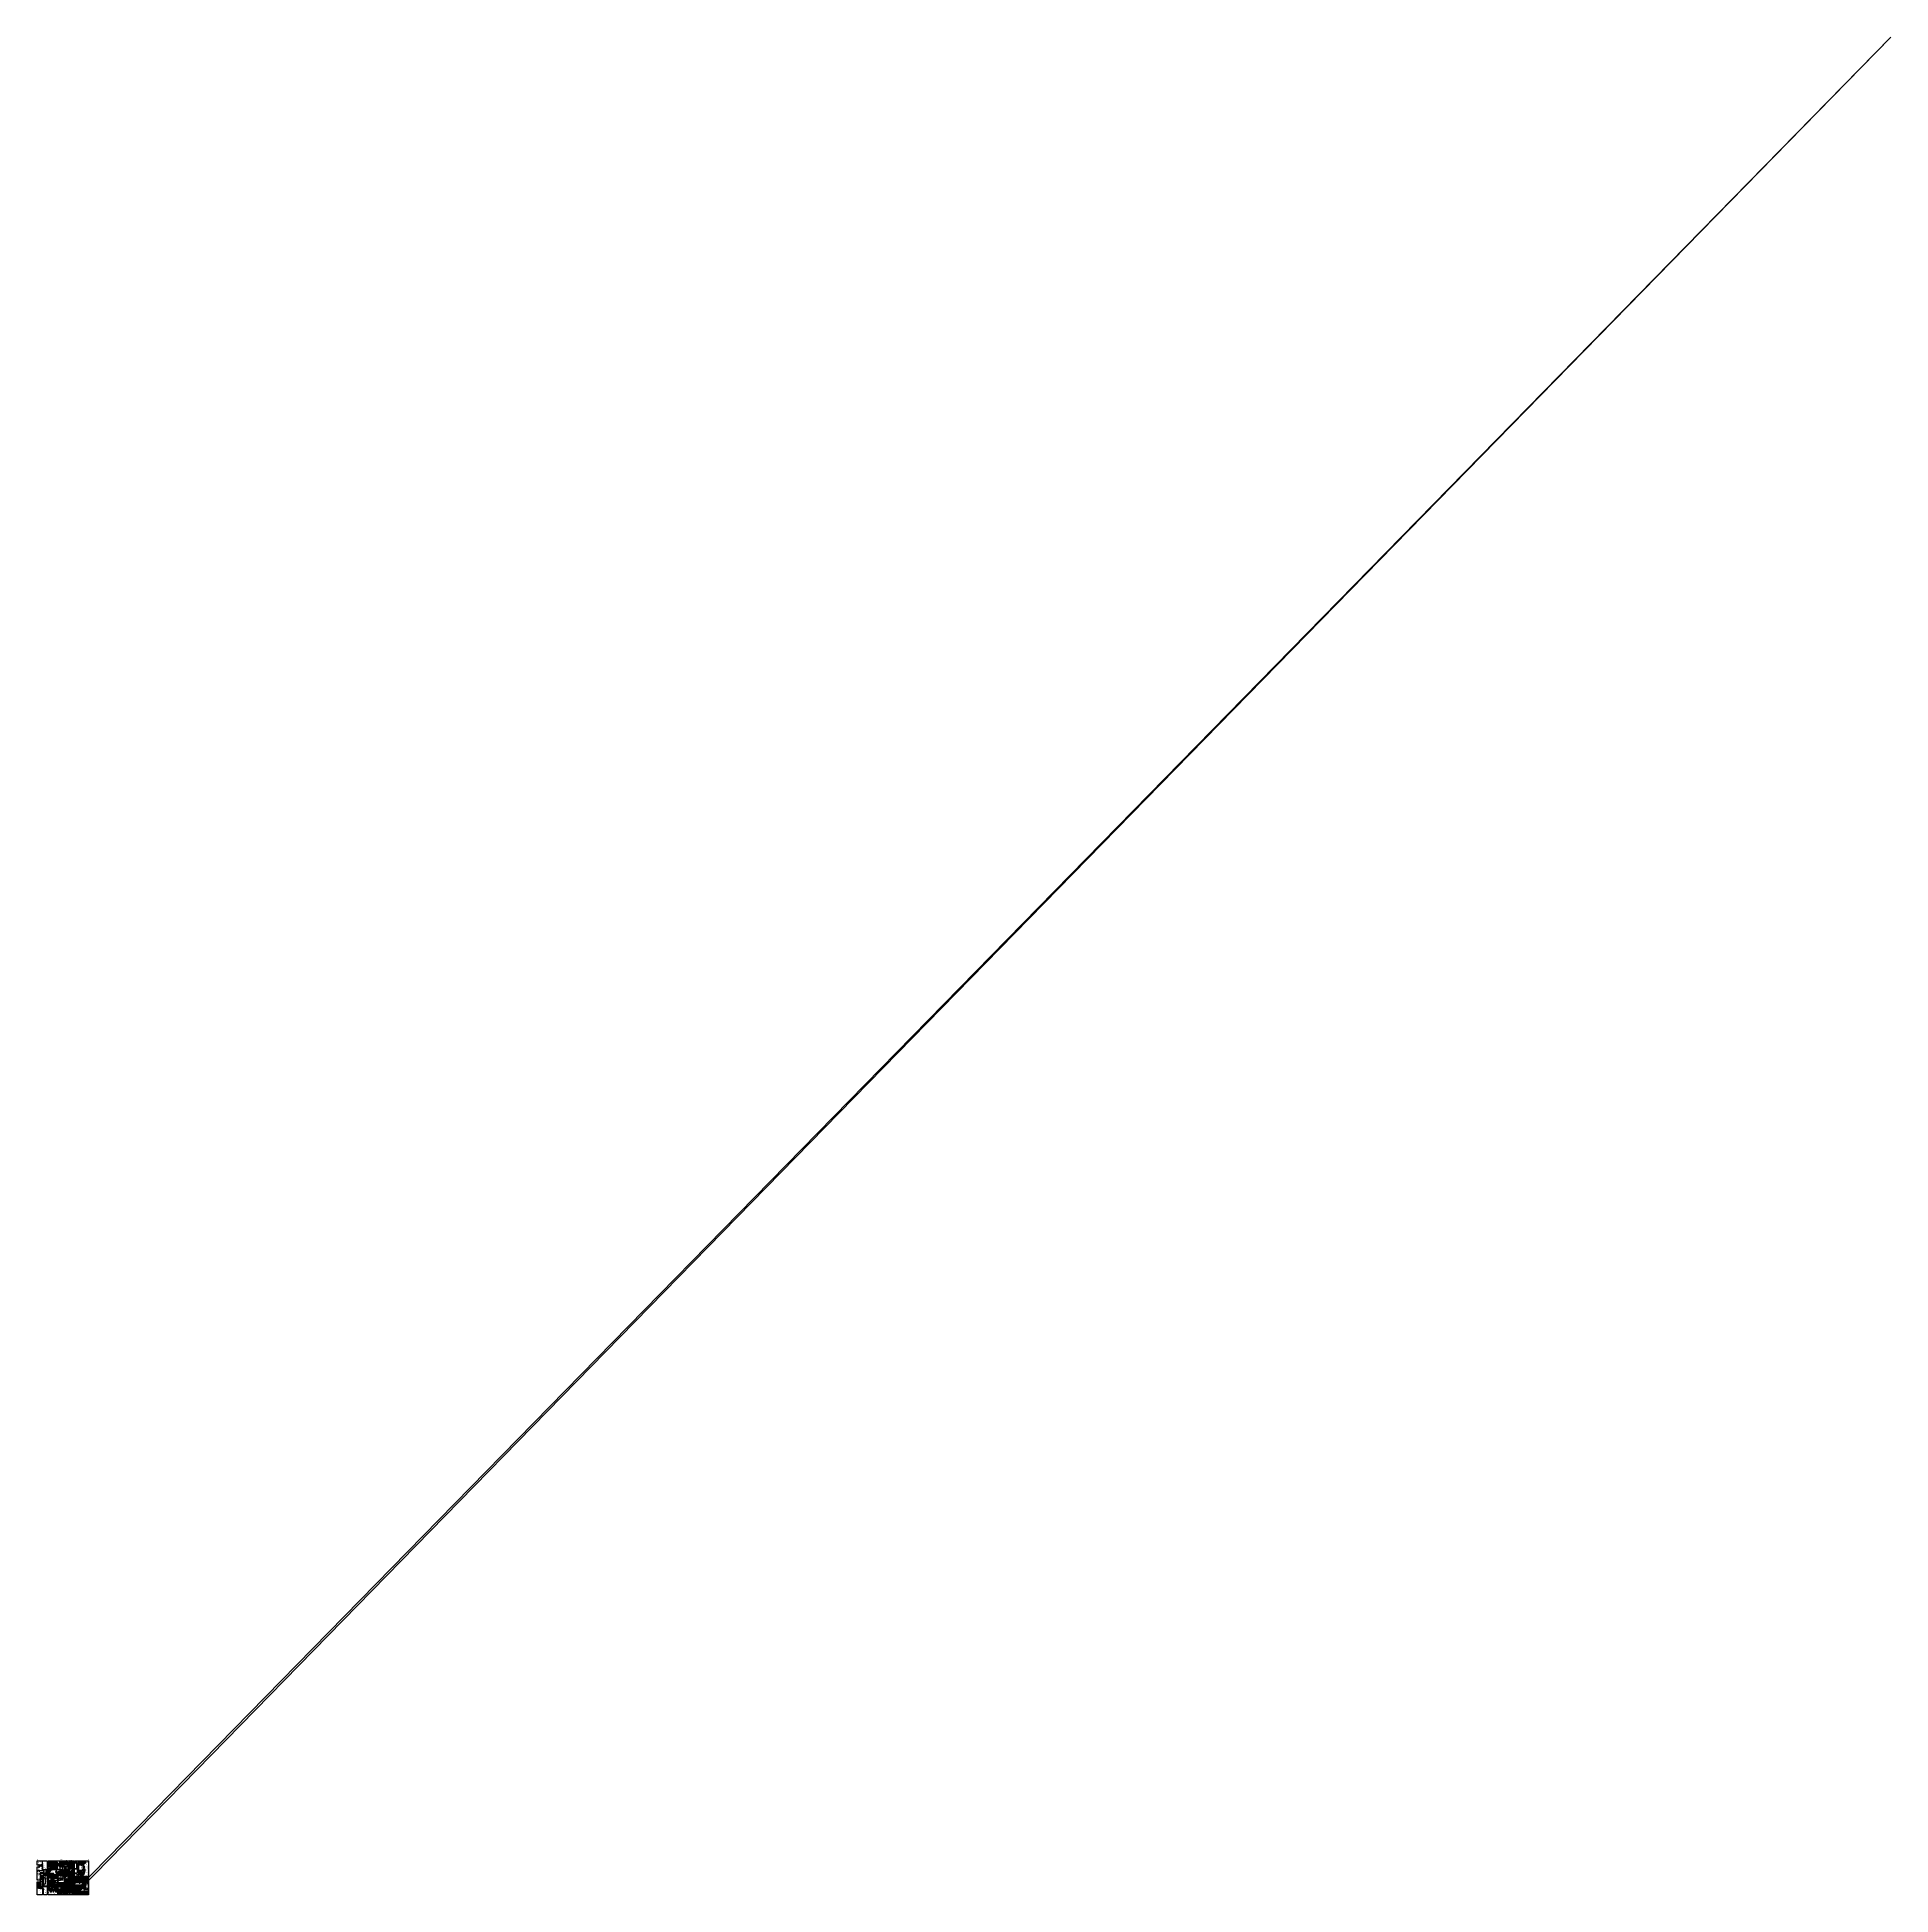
# Model space of a CAD drawing. Header units: millimetres. Extents: x 0 to 214, y 0 to 214.
import ezdxf

# ---------------------------------------------------------------- set-up
doc = ezdxf.new("R2010")
doc.units = ezdxf.units.MM
doc.header["$MEASUREMENT"] = 0
for name, color, linetype in [('BottomLayer', 5, 'Continuous'), ('BottomPaste', 16, 'Continuous'), ('BottomSolder', 6, 'Continuous'), ('Mechanical1', 6, 'Continuous'), ('MultiLayer', 9, 'Continuous'), ('PadHoleLayer', 156, 'Continuous'), ('TopLayer', 1, 'Continuous'), ('TopOverlay', 2, 'Continuous'), ('TopPaste', 8, 'Continuous'), ('TopSolder', 216, 'Continuous'), ('ViaHoleLayer', 16, 'Continuous')]:
    doc.layers.add(name, color=color, linetype=linetype)
doc.styles.add('Arial', font='', dxfattribs={"height": 0.2})
doc.styles.get('Arial').set_extended_font_data('Arial')

# ---------------------------------------------------------------- blocks, each defined once
blk = doc.blocks.new('N___T___P___B_1')
at = {"layer": 'BottomLayer'}
for points in [[(-0.01, 0.01), (-0.01, -0.01), (-0.03, -0.01), (-0.03, 0.01)], [(-0.02, -0.01), (0.01, -0.01), (0.01, 0.04), (-0.02, 0.04)], [(0.03, 0.01), (0.03, -0.01), (0.01, -0.01), (0.01, 0.01)]]:
    blk.add_hatch(color=5, dxfattribs=at).paths.add_polyline_path(points)
at = {"layer": 'BottomPaste'}
for points in [[(-0.01, 0.01), (-0.01, -0.01), (-0.03, -0.01), (-0.03, 0.01)], [(0.03, 0.01), (0.03, -0.01), (0.01, -0.01), (0.01, 0.01)]]:
    blk.add_hatch(color=16, dxfattribs=at).paths.add_polyline_path(points)
blk = doc.blocks.new('EEU_FR1V681B_2')
at = {"layer": 'BottomLayer'}
blk.add_hatch(color=5, dxfattribs=at).paths.add_polyline_path([(-0.12, 0.02), (-0.07, 0.02), (-0.07, -0.02), (-0.12, -0.02)])
h = blk.add_hatch(color=5, dxfattribs=at)
edge = h.paths.add_edge_path()
edge.add_arc((0.1, 0), 0.0236, 0, 360)
at = {"layer": 'BottomSolder'}
blk.add_hatch(color=6, dxfattribs=at).paths.add_polyline_path([(-0.13, 0.03), (-0.07, 0.03), (-0.07, -0.03), (-0.13, -0.03)])
h = blk.add_hatch(color=6, dxfattribs=at)
edge = h.paths.add_edge_path()
edge.add_arc((0.1, 0), 0.0276, 0, 360)
at = {"layer": 'MultiLayer'}
blk.add_hatch(color=9, dxfattribs=at).paths.add_polyline_path([(-0.12, 0.02), (-0.07, 0.02), (-0.07, -0.02), (-0.12, -0.02)])
h = blk.add_hatch(color=9, dxfattribs=at)
edge = h.paths.add_edge_path()
edge.add_arc((0.1, 0), 0.0236, 0, 360)
at = {"layer": 'PadHoleLayer'}
h = blk.add_hatch(color=156, dxfattribs=at)
edge = h.paths.add_edge_path()
edge.add_arc((-0.1, 0), 0.0167, 0, 360)
h = blk.add_hatch(color=156, dxfattribs=at)
edge = h.paths.add_edge_path()
edge.add_arc((0.1, 0), 0.0167, 0, 360)
at = {"layer": 'TopLayer'}
blk.add_hatch(color=1, dxfattribs=at).paths.add_polyline_path([(-0.12, 0.02), (-0.07, 0.02), (-0.07, -0.02), (-0.12, -0.02)])
h = blk.add_hatch(color=1, dxfattribs=at)
edge = h.paths.add_edge_path()
edge.add_arc((0.1, 0), 0.0236, 0, 360)
at = {"layer": 'TopSolder'}
blk.add_hatch(color=216, dxfattribs=at).paths.add_polyline_path([(-0.13, 0.03), (-0.07, 0.03), (-0.07, -0.03), (-0.13, -0.03)])
h = blk.add_hatch(color=216, dxfattribs=at)
edge = h.paths.add_edge_path()
edge.add_arc((0.1, 0), 0.0276, 0, 360)
at = {"layer": 'TopOverlay'}
for p, q in [((0.14, 0.13), (0.14, 0.14)), ((0.14, 0.14), (0.14, -0.14)), ((0.17, 0.1), (0.14, 0.13)), ((0.19, 0.06), (0.17, 0.1)), ((0.2, -0.01), (0.19, 0.06)), ((0.14, -0.14), (0.17, -0.1)), ((0.17, -0.1), (0.19, -0.06)), ((0.19, -0.06), (0.2, -0.01))]:
    blk.add_line(p, q, dxfattribs=at)
for points, const_width in [([(0.2, 0, 1), (-0.2, 0, 1)], 0.005), ([(-0.2, 0, 1), (-0.2, 0, 1)], 0.0025), ([(-0.12, 0.05, 1), (-0.12, 0.05, 1)], 0.0025), ([(-0.1, 0.07, 1), (-0.1, 0.07, 1)], 0.0025), ([(-0.1, 0.03, 1), (-0.1, 0.03, 1)], 0.0025), ([(-0.08, 0.05, 1), (-0.08, 0.05, 1)], 0.0025), ([(0.2, 0, 1), (0.2, 0, 1)], 0.0025)]:
    blk.add_lwpolyline(points, format="xyb", close=True, dxfattribs=dict(at, const_width=const_width))
at = {"layer": 'TopOverlay', "const_width": 0.005}
for points in [[(-0.08, 0.05), (-0.12, 0.05)], [(-0.1, 0.07), (-0.1, 0.03)]]:
    blk.add_lwpolyline(points, dxfattribs=at)
blk = doc.blocks.new('50SVPF68M_3')
at = {"layer": 'TopLayer'}
for points in [[(-0.27, 0.03), (-0.09, 0.03), (-0.09, -0.03), (-0.27, -0.03)], [(0.09, 0.03), (0.27, 0.03), (0.27, -0.03), (0.09, -0.03)]]:
    blk.add_hatch(color=1, dxfattribs=at).paths.add_polyline_path(points)
at = {"layer": 'TopPaste'}
for points in [[(-0.27, 0.03), (-0.09, 0.03), (-0.09, -0.03), (-0.27, -0.03)], [(0.09, 0.03), (0.27, 0.03), (0.27, -0.03), (0.09, -0.03)]]:
    blk.add_hatch(color=8, dxfattribs=at).paths.add_polyline_path(points)
at = {"layer": 'TopSolder'}
for points in [[(-0.27, 0.03), (-0.09, 0.03), (-0.09, -0.03), (-0.27, -0.03)], [(0.09, 0.03), (0.27, 0.03), (0.27, -0.03), (0.09, -0.03)]]:
    blk.add_hatch(color=216, dxfattribs=at).paths.add_polyline_path(points)
at = {"layer": 'TopOverlay', "const_width": 0.005}
for points in [[(-0.24, 0.05), (-0.22, 0.05)], [(-0.23, 0.04), (-0.23, 0.06)], [(-0.21, 0.12), (-0.12, 0.21)], [(-0.21, 0.04), (-0.21, 0.12)], [(-0.12, 0.21), (0.21, 0.21)], [(0.21, 0.03), (0.21, 0.21)], [(-0.21, -0.12), (-0.21, -0.04)], [(-0.21, -0.12), (-0.12, -0.21)], [(-0.12, -0.21), (0.21, -0.21)], [(0.21, -0.21), (0.21, -0.03)]]:
    blk.add_lwpolyline(points, dxfattribs=at)
at = {"layer": 'TopOverlay', "const_width": 0.0025}
for points in [[(-0.24, 0.05, 1), (-0.23, 0.05, 1)], [(-0.23, 0.06, 1), (-0.22, 0.06, 1)], [(-0.23, 0.04, 1), (-0.22, 0.04, 1)], [(-0.22, 0.05, 1), (-0.22, 0.05, 1)], [(-0.21, 0.12, 1), (-0.2, 0.12, 1)], [(-0.21, 0.12, 1), (-0.2, 0.12, 1)], [(-0.21, 0.04, 1), (-0.2, 0.04, 1)], [(-0.12, 0.21, 1), (-0.12, 0.21, 1)], [(-0.12, 0.21, 1), (-0.12, 0.21, 1)], [(0.2, 0.21, 1), (0.21, 0.21, 1)], [(0.2, 0.21, 1), (0.21, 0.21, 1)], [(0.2, 0.03, 1), (0.21, 0.03, 1)], [(-0.21, -0.04, 1), (-0.2, -0.04, 1)], [(-0.21, -0.12, 1), (-0.2, -0.12, 1)], [(-0.21, -0.12, 1), (-0.2, -0.12, 1)], [(-0.12, -0.21, 1), (-0.12, -0.21, 1)], [(-0.12, -0.21, 1), (-0.12, -0.21, 1)], [(0.2, -0.03, 1), (0.21, -0.03, 1)], [(0.2, -0.21, 1), (0.21, -0.21, 1)], [(0.2, -0.21, 1), (0.21, -0.21, 1)]]:
    blk.add_lwpolyline(points, format="xyb", close=True, dxfattribs=at)
blk = doc.blocks.new('50SVPF68M_4')
at = {"layer": 'TopLayer'}
for points in [[(-0.27, 0.03), (-0.09, 0.03), (-0.09, -0.03), (-0.27, -0.03)], [(0.09, 0.03), (0.27, 0.03), (0.27, -0.03), (0.09, -0.03)]]:
    blk.add_hatch(color=1, dxfattribs=at).paths.add_polyline_path(points)
at = {"layer": 'TopPaste'}
for points in [[(-0.27, 0.03), (-0.09, 0.03), (-0.09, -0.03), (-0.27, -0.03)], [(0.09, 0.03), (0.27, 0.03), (0.27, -0.03), (0.09, -0.03)]]:
    blk.add_hatch(color=8, dxfattribs=at).paths.add_polyline_path(points)
at = {"layer": 'TopSolder'}
for points in [[(-0.27, 0.03), (-0.09, 0.03), (-0.09, -0.03), (-0.27, -0.03)], [(0.09, 0.03), (0.27, 0.03), (0.27, -0.03), (0.09, -0.03)]]:
    blk.add_hatch(color=216, dxfattribs=at).paths.add_polyline_path(points)
at = {"layer": 'TopOverlay', "const_width": 0.005}
for points in [[(-0.24, 0.05), (-0.22, 0.05)], [(-0.23, 0.04), (-0.23, 0.06)], [(-0.21, 0.12), (-0.12, 0.21)], [(-0.21, 0.04), (-0.21, 0.12)], [(-0.12, 0.21), (0.21, 0.21)], [(0.21, 0.03), (0.21, 0.21)], [(-0.21, -0.12), (-0.21, -0.04)], [(-0.21, -0.12), (-0.12, -0.21)], [(-0.12, -0.21), (0.21, -0.21)], [(0.21, -0.21), (0.21, -0.03)]]:
    blk.add_lwpolyline(points, dxfattribs=at)
at = {"layer": 'TopOverlay', "const_width": 0.0025}
for points in [[(-0.24, 0.05, 1), (-0.23, 0.05, 1)], [(-0.23, 0.06, 1), (-0.22, 0.06, 1)], [(-0.23, 0.04, 1), (-0.22, 0.04, 1)], [(-0.22, 0.05, 1), (-0.22, 0.05, 1)], [(-0.21, 0.12, 1), (-0.2, 0.12, 1)], [(-0.21, 0.12, 1), (-0.2, 0.12, 1)], [(-0.21, 0.04, 1), (-0.2, 0.04, 1)], [(-0.12, 0.21, 1), (-0.12, 0.21, 1)], [(-0.12, 0.21, 1), (-0.12, 0.21, 1)], [(0.2, 0.21, 1), (0.21, 0.21, 1)], [(0.2, 0.21, 1), (0.21, 0.21, 1)], [(0.2, 0.03, 1), (0.21, 0.03, 1)], [(-0.21, -0.04, 1), (-0.2, -0.04, 1)], [(-0.21, -0.12, 1), (-0.2, -0.12, 1)], [(-0.21, -0.12, 1), (-0.2, -0.12, 1)], [(-0.12, -0.21, 1), (-0.12, -0.21, 1)], [(-0.12, -0.21, 1), (-0.12, -0.21, 1)], [(0.2, -0.03, 1), (0.21, -0.03, 1)], [(0.2, -0.21, 1), (0.21, -0.21, 1)], [(0.2, -0.21, 1), (0.21, -0.21, 1)]]:
    blk.add_lwpolyline(points, format="xyb", close=True, dxfattribs=at)
blk = doc.blocks.new('50SVPF68M_5')
at = {"layer": 'TopLayer'}
for points in [[(-0.27, 0.03), (-0.09, 0.03), (-0.09, -0.03), (-0.27, -0.03)], [(0.09, 0.03), (0.27, 0.03), (0.27, -0.03), (0.09, -0.03)]]:
    blk.add_hatch(color=1, dxfattribs=at).paths.add_polyline_path(points)
at = {"layer": 'TopPaste'}
for points in [[(-0.27, 0.03), (-0.09, 0.03), (-0.09, -0.03), (-0.27, -0.03)], [(0.09, 0.03), (0.27, 0.03), (0.27, -0.03), (0.09, -0.03)]]:
    blk.add_hatch(color=8, dxfattribs=at).paths.add_polyline_path(points)
at = {"layer": 'TopSolder'}
for points in [[(-0.27, 0.03), (-0.09, 0.03), (-0.09, -0.03), (-0.27, -0.03)], [(0.09, 0.03), (0.27, 0.03), (0.27, -0.03), (0.09, -0.03)]]:
    blk.add_hatch(color=216, dxfattribs=at).paths.add_polyline_path(points)
at = {"layer": 'TopOverlay', "const_width": 0.005}
for points in [[(-0.24, 0.05), (-0.22, 0.05)], [(-0.23, 0.04), (-0.23, 0.06)], [(-0.21, 0.12), (-0.12, 0.21)], [(-0.21, 0.04), (-0.21, 0.12)], [(-0.12, 0.21), (0.21, 0.21)], [(0.21, 0.03), (0.21, 0.21)], [(-0.21, -0.12), (-0.21, -0.04)], [(-0.21, -0.12), (-0.12, -0.21)], [(-0.12, -0.21), (0.21, -0.21)], [(0.21, -0.21), (0.21, -0.03)]]:
    blk.add_lwpolyline(points, dxfattribs=at)
at = {"layer": 'TopOverlay', "const_width": 0.0025}
for points in [[(-0.24, 0.05, 1), (-0.23, 0.05, 1)], [(-0.23, 0.06, 1), (-0.22, 0.06, 1)], [(-0.23, 0.04, 1), (-0.22, 0.04, 1)], [(-0.22, 0.05, 1), (-0.22, 0.05, 1)], [(-0.21, 0.12, 1), (-0.2, 0.12, 1)], [(-0.21, 0.12, 1), (-0.2, 0.12, 1)], [(-0.21, 0.04, 1), (-0.2, 0.04, 1)], [(-0.12, 0.21, 1), (-0.12, 0.21, 1)], [(-0.12, 0.21, 1), (-0.12, 0.21, 1)], [(0.2, 0.21, 1), (0.21, 0.21, 1)], [(0.2, 0.21, 1), (0.21, 0.21, 1)], [(0.2, 0.03, 1), (0.21, 0.03, 1)], [(-0.21, -0.04, 1), (-0.2, -0.04, 1)], [(-0.21, -0.12, 1), (-0.2, -0.12, 1)], [(-0.21, -0.12, 1), (-0.2, -0.12, 1)], [(-0.12, -0.21, 1), (-0.12, -0.21, 1)], [(-0.12, -0.21, 1), (-0.12, -0.21, 1)], [(0.2, -0.03, 1), (0.21, -0.03, 1)], [(0.2, -0.21, 1), (0.21, -0.21, 1)], [(0.2, -0.21, 1), (0.21, -0.21, 1)]]:
    blk.add_lwpolyline(points, format="xyb", close=True, dxfattribs=at)
blk = doc.blocks.new('760895631_6')
at = {"layer": 'BottomLayer'}
blk.add_hatch(color=5, dxfattribs=at).paths.add_polyline_path([(-0.76, 0.73), (-0.66, 0.73), (-0.66, 0.64), (-0.76, 0.64)])
h = blk.add_hatch(color=5, dxfattribs=at)
edge = h.paths.add_edge_path()
edge.add_arc((-0.71, 0.46), 0.0472, 0, 360)
h = blk.add_hatch(color=5, dxfattribs=at)
edge = h.paths.add_edge_path()
edge.add_arc((-0.71, 0.23), 0.0472, 0, 360)
h = blk.add_hatch(color=5, dxfattribs=at)
edge = h.paths.add_edge_path()
edge.add_arc((-0.71, 0), 0.0472, 0, 360)
h = blk.add_hatch(color=5, dxfattribs=at)
edge = h.paths.add_edge_path()
edge.add_arc((0.71, 0.69), 0.0472, 0, 360)
h = blk.add_hatch(color=5, dxfattribs=at)
edge = h.paths.add_edge_path()
edge.add_arc((0.71, 0.46), 0.0472, 0, 360)
h = blk.add_hatch(color=5, dxfattribs=at)
edge = h.paths.add_edge_path()
edge.add_arc((0.71, 0.23), 0.0472, 0, 360)
h = blk.add_hatch(color=5, dxfattribs=at)
edge = h.paths.add_edge_path()
edge.add_arc((0.71, 0), 0.0472, 0, 360)
h = blk.add_hatch(color=5, dxfattribs=at)
edge = h.paths.add_edge_path()
edge.add_arc((-0.71, -0.23), 0.0472, 0, 360)
h = blk.add_hatch(color=5, dxfattribs=at)
edge = h.paths.add_edge_path()
edge.add_arc((-0.71, -0.46), 0.0472, 0, 360)
h = blk.add_hatch(color=5, dxfattribs=at)
edge = h.paths.add_edge_path()
edge.add_arc((-0.71, -0.69), 0.0472, 0, 360)
h = blk.add_hatch(color=5, dxfattribs=at)
edge = h.paths.add_edge_path()
edge.add_arc((0.71, -0.23), 0.0472, 0, 360)
h = blk.add_hatch(color=5, dxfattribs=at)
edge = h.paths.add_edge_path()
edge.add_arc((0.71, -0.46), 0.0472, 0, 360)
h = blk.add_hatch(color=5, dxfattribs=at)
edge = h.paths.add_edge_path()
edge.add_arc((0.71, -0.69), 0.0472, 0, 360)
at = {"layer": 'BottomSolder'}
blk.add_hatch(color=6, dxfattribs=at).paths.add_polyline_path([(-0.76, 0.74), (-0.66, 0.74), (-0.66, 0.63), (-0.76, 0.63)])
h = blk.add_hatch(color=6, dxfattribs=at)
edge = h.paths.add_edge_path()
edge.add_arc((-0.71, 0.46), 0.0512, 0, 360)
h = blk.add_hatch(color=6, dxfattribs=at)
edge = h.paths.add_edge_path()
edge.add_arc((-0.71, 0.23), 0.0512, 0, 360)
h = blk.add_hatch(color=6, dxfattribs=at)
edge = h.paths.add_edge_path()
edge.add_arc((-0.71, 0), 0.0512, 0, 360)
h = blk.add_hatch(color=6, dxfattribs=at)
edge = h.paths.add_edge_path()
edge.add_arc((0.71, 0.69), 0.0512, 0, 360)
h = blk.add_hatch(color=6, dxfattribs=at)
edge = h.paths.add_edge_path()
edge.add_arc((0.71, 0.46), 0.0512, 0, 360)
h = blk.add_hatch(color=6, dxfattribs=at)
edge = h.paths.add_edge_path()
edge.add_arc((0.71, 0.23), 0.0512, 0, 360)
h = blk.add_hatch(color=6, dxfattribs=at)
edge = h.paths.add_edge_path()
edge.add_arc((0.71, 0), 0.0512, 0, 360)
h = blk.add_hatch(color=6, dxfattribs=at)
edge = h.paths.add_edge_path()
edge.add_arc((-0.71, -0.23), 0.0512, 0, 360)
h = blk.add_hatch(color=6, dxfattribs=at)
edge = h.paths.add_edge_path()
edge.add_arc((-0.71, -0.46), 0.0512, 0, 360)
h = blk.add_hatch(color=6, dxfattribs=at)
edge = h.paths.add_edge_path()
edge.add_arc((-0.71, -0.69), 0.0512, 0, 360)
h = blk.add_hatch(color=6, dxfattribs=at)
edge = h.paths.add_edge_path()
edge.add_arc((0.71, -0.23), 0.0512, 0, 360)
h = blk.add_hatch(color=6, dxfattribs=at)
edge = h.paths.add_edge_path()
edge.add_arc((0.71, -0.46), 0.0512, 0, 360)
h = blk.add_hatch(color=6, dxfattribs=at)
edge = h.paths.add_edge_path()
edge.add_arc((0.71, -0.69), 0.0512, 0, 360)
at = {"layer": 'MultiLayer'}
blk.add_hatch(color=9, dxfattribs=at).paths.add_polyline_path([(-0.76, 0.73), (-0.66, 0.73), (-0.66, 0.64), (-0.76, 0.64)])
h = blk.add_hatch(color=9, dxfattribs=at)
edge = h.paths.add_edge_path()
edge.add_arc((-0.71, 0.46), 0.0472, 0, 360)
h = blk.add_hatch(color=9, dxfattribs=at)
edge = h.paths.add_edge_path()
edge.add_arc((-0.71, 0.23), 0.0472, 0, 360)
h = blk.add_hatch(color=9, dxfattribs=at)
edge = h.paths.add_edge_path()
edge.add_arc((-0.71, 0), 0.0472, 0, 360)
h = blk.add_hatch(color=9, dxfattribs=at)
edge = h.paths.add_edge_path()
edge.add_arc((0.71, 0.69), 0.0472, 0, 360)
h = blk.add_hatch(color=9, dxfattribs=at)
edge = h.paths.add_edge_path()
edge.add_arc((0.71, 0.46), 0.0472, 0, 360)
h = blk.add_hatch(color=9, dxfattribs=at)
edge = h.paths.add_edge_path()
edge.add_arc((0.71, 0.23), 0.0472, 0, 360)
h = blk.add_hatch(color=9, dxfattribs=at)
edge = h.paths.add_edge_path()
edge.add_arc((0.71, 0), 0.0472, 0, 360)
h = blk.add_hatch(color=9, dxfattribs=at)
edge = h.paths.add_edge_path()
edge.add_arc((-0.71, -0.23), 0.0472, 0, 360)
h = blk.add_hatch(color=9, dxfattribs=at)
edge = h.paths.add_edge_path()
edge.add_arc((-0.71, -0.46), 0.0472, 0, 360)
h = blk.add_hatch(color=9, dxfattribs=at)
edge = h.paths.add_edge_path()
edge.add_arc((-0.71, -0.69), 0.0472, 0, 360)
h = blk.add_hatch(color=9, dxfattribs=at)
edge = h.paths.add_edge_path()
edge.add_arc((0.71, -0.23), 0.0472, 0, 360)
h = blk.add_hatch(color=9, dxfattribs=at)
edge = h.paths.add_edge_path()
edge.add_arc((0.71, -0.46), 0.0472, 0, 360)
h = blk.add_hatch(color=9, dxfattribs=at)
edge = h.paths.add_edge_path()
edge.add_arc((0.71, -0.69), 0.0472, 0, 360)
at = {"layer": 'PadHoleLayer'}
h = blk.add_hatch(color=156, dxfattribs=at)
edge = h.paths.add_edge_path()
edge.add_arc((-0.71, 0.69), 0.0236, 0, 360)
h = blk.add_hatch(color=156, dxfattribs=at)
edge = h.paths.add_edge_path()
edge.add_arc((-0.71, 0.46), 0.0236, 0, 360)
h = blk.add_hatch(color=156, dxfattribs=at)
edge = h.paths.add_edge_path()
edge.add_arc((-0.71, 0.23), 0.0236, 0, 360)
h = blk.add_hatch(color=156, dxfattribs=at)
edge = h.paths.add_edge_path()
edge.add_arc((-0.71, 0), 0.0236, 0, 360)
h = blk.add_hatch(color=156, dxfattribs=at)
edge = h.paths.add_edge_path()
edge.add_arc((0.71, 0.69), 0.0236, 0, 360)
h = blk.add_hatch(color=156, dxfattribs=at)
edge = h.paths.add_edge_path()
edge.add_arc((0.71, 0.46), 0.0236, 0, 360)
h = blk.add_hatch(color=156, dxfattribs=at)
edge = h.paths.add_edge_path()
edge.add_arc((0.71, 0.23), 0.0236, 0, 360)
h = blk.add_hatch(color=156, dxfattribs=at)
edge = h.paths.add_edge_path()
edge.add_arc((0.71, 0), 0.0236, 0, 360)
h = blk.add_hatch(color=156, dxfattribs=at)
edge = h.paths.add_edge_path()
edge.add_arc((-0.71, -0.23), 0.0236, 0, 360)
h = blk.add_hatch(color=156, dxfattribs=at)
edge = h.paths.add_edge_path()
edge.add_arc((-0.71, -0.46), 0.0236, 0, 360)
h = blk.add_hatch(color=156, dxfattribs=at)
edge = h.paths.add_edge_path()
edge.add_arc((-0.71, -0.69), 0.0236, 0, 360)
h = blk.add_hatch(color=156, dxfattribs=at)
edge = h.paths.add_edge_path()
edge.add_arc((0.71, -0.23), 0.0236, 0, 360)
h = blk.add_hatch(color=156, dxfattribs=at)
edge = h.paths.add_edge_path()
edge.add_arc((0.71, -0.46), 0.0236, 0, 360)
h = blk.add_hatch(color=156, dxfattribs=at)
edge = h.paths.add_edge_path()
edge.add_arc((0.71, -0.69), 0.0236, 0, 360)
at = {"layer": 'TopLayer'}
blk.add_hatch(color=1, dxfattribs=at).paths.add_polyline_path([(-0.76, 0.73), (-0.66, 0.73), (-0.66, 0.64), (-0.76, 0.64)])
h = blk.add_hatch(color=1, dxfattribs=at)
edge = h.paths.add_edge_path()
edge.add_arc((-0.71, 0.46), 0.0472, 0, 360)
h = blk.add_hatch(color=1, dxfattribs=at)
edge = h.paths.add_edge_path()
edge.add_arc((-0.71, 0.23), 0.0472, 0, 360)
h = blk.add_hatch(color=1, dxfattribs=at)
edge = h.paths.add_edge_path()
edge.add_arc((-0.71, 0), 0.0472, 0, 360)
h = blk.add_hatch(color=1, dxfattribs=at)
edge = h.paths.add_edge_path()
edge.add_arc((0.71, 0.69), 0.0472, 0, 360)
h = blk.add_hatch(color=1, dxfattribs=at)
edge = h.paths.add_edge_path()
edge.add_arc((0.71, 0.46), 0.0472, 0, 360)
h = blk.add_hatch(color=1, dxfattribs=at)
edge = h.paths.add_edge_path()
edge.add_arc((0.71, 0.23), 0.0472, 0, 360)
h = blk.add_hatch(color=1, dxfattribs=at)
edge = h.paths.add_edge_path()
edge.add_arc((0.71, 0), 0.0472, 0, 360)
h = blk.add_hatch(color=1, dxfattribs=at)
edge = h.paths.add_edge_path()
edge.add_arc((-0.71, -0.23), 0.0472, 0, 360)
h = blk.add_hatch(color=1, dxfattribs=at)
edge = h.paths.add_edge_path()
edge.add_arc((-0.71, -0.46), 0.0472, 0, 360)
h = blk.add_hatch(color=1, dxfattribs=at)
edge = h.paths.add_edge_path()
edge.add_arc((-0.71, -0.69), 0.0472, 0, 360)
h = blk.add_hatch(color=1, dxfattribs=at)
edge = h.paths.add_edge_path()
edge.add_arc((0.71, -0.23), 0.0472, 0, 360)
h = blk.add_hatch(color=1, dxfattribs=at)
edge = h.paths.add_edge_path()
edge.add_arc((0.71, -0.46), 0.0472, 0, 360)
h = blk.add_hatch(color=1, dxfattribs=at)
edge = h.paths.add_edge_path()
edge.add_arc((0.71, -0.69), 0.0472, 0, 360)
at = {"layer": 'TopSolder'}
blk.add_hatch(color=216, dxfattribs=at).paths.add_polyline_path([(-0.76, 0.74), (-0.66, 0.74), (-0.66, 0.63), (-0.76, 0.63)])
h = blk.add_hatch(color=216, dxfattribs=at)
edge = h.paths.add_edge_path()
edge.add_arc((-0.71, 0.46), 0.0512, 0, 360)
h = blk.add_hatch(color=216, dxfattribs=at)
edge = h.paths.add_edge_path()
edge.add_arc((-0.71, 0.23), 0.0512, 0, 360)
h = blk.add_hatch(color=216, dxfattribs=at)
edge = h.paths.add_edge_path()
edge.add_arc((-0.71, 0), 0.0512, 0, 360)
h = blk.add_hatch(color=216, dxfattribs=at)
edge = h.paths.add_edge_path()
edge.add_arc((0.71, 0.69), 0.0512, 0, 360)
h = blk.add_hatch(color=216, dxfattribs=at)
edge = h.paths.add_edge_path()
edge.add_arc((0.71, 0.46), 0.0512, 0, 360)
h = blk.add_hatch(color=216, dxfattribs=at)
edge = h.paths.add_edge_path()
edge.add_arc((0.71, 0.23), 0.0512, 0, 360)
h = blk.add_hatch(color=216, dxfattribs=at)
edge = h.paths.add_edge_path()
edge.add_arc((0.71, 0), 0.0512, 0, 360)
h = blk.add_hatch(color=216, dxfattribs=at)
edge = h.paths.add_edge_path()
edge.add_arc((-0.71, -0.23), 0.0512, 0, 360)
h = blk.add_hatch(color=216, dxfattribs=at)
edge = h.paths.add_edge_path()
edge.add_arc((-0.71, -0.46), 0.0512, 0, 360)
h = blk.add_hatch(color=216, dxfattribs=at)
edge = h.paths.add_edge_path()
edge.add_arc((-0.71, -0.69), 0.0512, 0, 360)
h = blk.add_hatch(color=216, dxfattribs=at)
edge = h.paths.add_edge_path()
edge.add_arc((0.71, -0.23), 0.0512, 0, 360)
h = blk.add_hatch(color=216, dxfattribs=at)
edge = h.paths.add_edge_path()
edge.add_arc((0.71, -0.46), 0.0512, 0, 360)
h = blk.add_hatch(color=216, dxfattribs=at)
edge = h.paths.add_edge_path()
edge.add_arc((0.71, -0.69), 0.0512, 0, 360)
at = {"layer": 'TopOverlay'}
for points, const_width in [([(-0.87, 0.69, 1), (-0.89, 0.69, 1)], 0.0236), ([(-0.9, 0.69, 1), (-0.89, 0.69, 1)], 0.0118), ([(-0.88, 0.69, 1), (-0.86, 0.69, 1)], 0.0118), ([(-0.85, 0.78, 1), (-0.85, 0.78, 1)], 0.0025), ([(-0.85, 0.78, 1), (-0.85, 0.78, 1)], 0.0025), ([(-0.81, 0.83, 1), (-0.81, 0.83, 1)], 0.0025), ([(-0.81, 0.83, 1), (-0.81, 0.83, 1)], 0.0025), ([(-0.75, 0.79, 1), (-0.79, 0.79, 1)], 0.0217), ([(-0.79, 0.79, 1), (-0.78, 0.79, 1)], 0.0108), ([(-0.75, 0.79, 1), (-0.74, 0.79, 1)], 0.0108), ([(0.85, 0.83, 1), (0.85, 0.83, 1)], 0.0025), ([(0.85, 0.83, 1), (0.85, 0.83, 1)], 0.0025), ([(-0.85, -0.82, 1), (-0.85, -0.82, 1)], 0.0025), ([(-0.85, -0.82, 1), (-0.85, -0.82, 1)], 0.0025), ([(0.85, -0.82, 1), (0.85, -0.82, 1)], 0.0025), ([(0.85, -0.82, 1), (0.85, -0.82, 1)], 0.0025)]:
    blk.add_lwpolyline(points, format="xyb", close=True, dxfattribs=dict(at, const_width=const_width))
at = {"layer": 'TopOverlay', "const_width": 0.005}
for points in [[(-0.85, 0.78), (-0.81, 0.83)], [(-0.85, -0.82), (-0.85, 0.78)], [(-0.81, 0.83), (0.85, 0.83)], [(0.85, 0.83), (0.85, -0.82)], [(-0.85, -0.82), (0.85, -0.82)]]:
    blk.add_lwpolyline(points, dxfattribs=at)
blk = doc.blocks.new('R___0603_B_7')
at = {"layer": 'BottomLayer'}
for points in [[(-0.045, -0.0175), (-0.045, 0.0175), (-0.015, 0.0175), (-0.015, -0.0175)], [(0.015, -0.0175), (0.015, 0.0175), (0.045, 0.0175), (0.045, -0.0175)]]:
    blk.add_hatch(color=5, dxfattribs=at).paths.add_polyline_path(points)
at = {"layer": 'BottomPaste'}
for points in [[(-0.045, -0.0175), (-0.045, 0.0175), (-0.015, 0.0175), (-0.015, -0.0175)], [(0.015, -0.0175), (0.015, 0.0175), (0.045, 0.0175), (0.045, -0.0175)]]:
    blk.add_hatch(color=16, dxfattribs=at).paths.add_polyline_path(points)
at = {"layer": 'BottomSolder'}
for points in [[(-0.049, -0.0215), (-0.049, 0.0215), (-0.011, 0.0215), (-0.011, -0.0215)], [(0.011, -0.0215), (0.011, 0.0215), (0.049, 0.0215), (0.049, -0.0215)]]:
    blk.add_hatch(color=6, dxfattribs=at).paths.add_polyline_path(points)
blk = doc.blocks.new('R___0402_B_8')
at = {"layer": 'BottomLayer'}
for points in [[(-0.01, 0.01), (-0.01, -0.01), (-0.03, -0.01), (-0.03, 0.01)], [(0.03, 0.01), (0.03, -0.01), (0.01, -0.01), (0.01, 0.01)]]:
    blk.add_hatch(color=5, dxfattribs=at).paths.add_polyline_path(points)
at = {"layer": 'BottomPaste'}
for points in [[(-0.01, 0.01), (-0.01, -0.01), (-0.03, -0.01), (-0.03, 0.01)], [(0.03, 0.01), (0.03, -0.01), (0.01, -0.01), (0.01, 0.01)]]:
    blk.add_hatch(color=16, dxfattribs=at).paths.add_polyline_path(points)
at = {"layer": 'BottomSolder'}
for points in [[(-0.01, 0.01), (-0.01, -0.01), (-0.03, -0.01), (-0.03, 0.01)], [(0.03, 0.01), (0.03, -0.01), (0.01, -0.01), (0.01, 0.01)]]:
    blk.add_hatch(color=6, dxfattribs=at).paths.add_polyline_path(points)
blk = doc.blocks.new('R___0402_B_9')
at = {"layer": 'BottomLayer'}
for points in [[(-0.01, 0.01), (-0.01, -0.01), (-0.03, -0.01), (-0.03, 0.01)], [(0.03, 0.01), (0.03, -0.01), (0.01, -0.01), (0.01, 0.01)]]:
    blk.add_hatch(color=5, dxfattribs=at).paths.add_polyline_path(points)
at = {"layer": 'BottomPaste'}
for points in [[(-0.01, 0.01), (-0.01, -0.01), (-0.03, -0.01), (-0.03, 0.01)], [(0.03, 0.01), (0.03, -0.01), (0.01, -0.01), (0.01, 0.01)]]:
    blk.add_hatch(color=16, dxfattribs=at).paths.add_polyline_path(points)
at = {"layer": 'BottomSolder'}
for points in [[(-0.01, 0.01), (-0.01, -0.01), (-0.03, -0.01), (-0.03, 0.01)], [(0.03, 0.01), (0.03, -0.01), (0.01, -0.01), (0.01, 0.01)]]:
    blk.add_hatch(color=6, dxfattribs=at).paths.add_polyline_path(points)
blk = doc.blocks.new('R___0603_B_10')
at = {"layer": 'BottomLayer'}
for points in [[(-0.045, -0.0175), (-0.045, 0.0175), (-0.015, 0.0175), (-0.015, -0.0175)], [(0.015, -0.0175), (0.015, 0.0175), (0.045, 0.0175), (0.045, -0.0175)]]:
    blk.add_hatch(color=5, dxfattribs=at).paths.add_polyline_path(points)
at = {"layer": 'BottomPaste'}
for points in [[(-0.045, -0.0175), (-0.045, 0.0175), (-0.015, 0.0175), (-0.015, -0.0175)], [(0.015, -0.0175), (0.015, 0.0175), (0.045, 0.0175), (0.045, -0.0175)]]:
    blk.add_hatch(color=16, dxfattribs=at).paths.add_polyline_path(points)
at = {"layer": 'BottomSolder'}
for points in [[(-0.049, -0.0215), (-0.049, 0.0215), (-0.011, 0.0215), (-0.011, -0.0215)], [(0.011, -0.0215), (0.011, 0.0215), (0.049, 0.0215), (0.049, -0.0215)]]:
    blk.add_hatch(color=6, dxfattribs=at).paths.add_polyline_path(points)
blk = doc.blocks.new('R___0603_B_11')
at = {"layer": 'BottomLayer'}
for points in [[(-0.045, -0.0175), (-0.045, 0.0175), (-0.015, 0.0175), (-0.015, -0.0175)], [(0.015, -0.0175), (0.015, 0.0175), (0.045, 0.0175), (0.045, -0.0175)]]:
    blk.add_hatch(color=5, dxfattribs=at).paths.add_polyline_path(points)
at = {"layer": 'BottomPaste'}
for points in [[(-0.045, -0.0175), (-0.045, 0.0175), (-0.015, 0.0175), (-0.015, -0.0175)], [(0.015, -0.0175), (0.015, 0.0175), (0.045, 0.0175), (0.045, -0.0175)]]:
    blk.add_hatch(color=16, dxfattribs=at).paths.add_polyline_path(points)
at = {"layer": 'BottomSolder'}
for points in [[(-0.049, -0.0215), (-0.049, 0.0215), (-0.011, 0.0215), (-0.011, -0.0215)], [(0.011, -0.0215), (0.011, 0.0215), (0.049, 0.0215), (0.049, -0.0215)]]:
    blk.add_hatch(color=6, dxfattribs=at).paths.add_polyline_path(points)
blk = doc.blocks.new('NB90_12S_S_C_12')
at = {"layer": 'BottomLayer'}
h = blk.add_hatch(color=5, dxfattribs=at)
edge = h.paths.add_edge_path()
edge.add_arc((-0.35, 0.05), 0.0689, 0, 360)
h = blk.add_hatch(color=5, dxfattribs=at)
edge = h.paths.add_edge_path()
edge.add_arc((0.35, 0.45), 0.0689, 0, 360)
h = blk.add_hatch(color=5, dxfattribs=at)
edge = h.paths.add_edge_path()
edge.add_arc((0.35, 0.15), 0.0689, 0, 360)
h = blk.add_hatch(color=5, dxfattribs=at)
edge = h.paths.add_edge_path()
edge.add_arc((-0.2, -0.45), 0.0394, 0, 360)
h = blk.add_hatch(color=5, dxfattribs=at)
edge = h.paths.add_edge_path()
edge.add_arc((0.2, -0.45), 0.0394, 0, 360)
at = {"layer": 'BottomSolder'}
h = blk.add_hatch(color=6, dxfattribs=at)
edge = h.paths.add_edge_path()
edge.add_arc((-0.35, 0.05), 0.0709, 0, 360)
h = blk.add_hatch(color=6, dxfattribs=at)
edge = h.paths.add_edge_path()
edge.add_arc((0.35, 0.45), 0.0709, 0, 360)
h = blk.add_hatch(color=6, dxfattribs=at)
edge = h.paths.add_edge_path()
edge.add_arc((0.35, 0.15), 0.0709, 0, 360)
h = blk.add_hatch(color=6, dxfattribs=at)
edge = h.paths.add_edge_path()
edge.add_arc((-0.2, -0.45), 0.0414, 0, 360)
h = blk.add_hatch(color=6, dxfattribs=at)
edge = h.paths.add_edge_path()
edge.add_arc((0.2, -0.45), 0.0414, 0, 360)
at = {"layer": 'MultiLayer'}
h = blk.add_hatch(color=9, dxfattribs=at)
edge = h.paths.add_edge_path()
edge.add_arc((-0.35, 0.05), 0.0689, 0, 360)
h = blk.add_hatch(color=9, dxfattribs=at)
edge = h.paths.add_edge_path()
edge.add_arc((0.35, 0.45), 0.0689, 0, 360)
h = blk.add_hatch(color=9, dxfattribs=at)
edge = h.paths.add_edge_path()
edge.add_arc((0.35, 0.15), 0.0689, 0, 360)
h = blk.add_hatch(color=9, dxfattribs=at)
edge = h.paths.add_edge_path()
edge.add_arc((-0.2, -0.45), 0.0394, 0, 360)
h = blk.add_hatch(color=9, dxfattribs=at)
edge = h.paths.add_edge_path()
edge.add_arc((0.2, -0.45), 0.0394, 0, 360)
at = {"layer": 'PadHoleLayer'}
h = blk.add_hatch(color=156, dxfattribs=at)
edge = h.paths.add_edge_path()
edge.add_arc((-0.35, 0.05), 0.0433, 0, 360)
h = blk.add_hatch(color=156, dxfattribs=at)
edge = h.paths.add_edge_path()
edge.add_arc((0.35, 0.45), 0.0433, 0, 360)
h = blk.add_hatch(color=156, dxfattribs=at)
edge = h.paths.add_edge_path()
edge.add_arc((0.35, 0.15), 0.0433, 0, 360)
h = blk.add_hatch(color=156, dxfattribs=at)
edge = h.paths.add_edge_path()
edge.add_arc((-0.2, -0.45), 0.0236, 0, 360)
h = blk.add_hatch(color=156, dxfattribs=at)
edge = h.paths.add_edge_path()
edge.add_arc((0.2, -0.45), 0.0236, 0, 360)
at = {"layer": 'TopLayer'}
h = blk.add_hatch(color=1, dxfattribs=at)
edge = h.paths.add_edge_path()
edge.add_arc((-0.35, 0.05), 0.0689, 0, 360)
h = blk.add_hatch(color=1, dxfattribs=at)
edge = h.paths.add_edge_path()
edge.add_arc((0.35, 0.45), 0.0689, 0, 360)
h = blk.add_hatch(color=1, dxfattribs=at)
edge = h.paths.add_edge_path()
edge.add_arc((0.35, 0.15), 0.0689, 0, 360)
h = blk.add_hatch(color=1, dxfattribs=at)
edge = h.paths.add_edge_path()
edge.add_arc((-0.2, -0.45), 0.0394, 0, 360)
h = blk.add_hatch(color=1, dxfattribs=at)
edge = h.paths.add_edge_path()
edge.add_arc((0.2, -0.45), 0.0394, 0, 360)
at = {"layer": 'TopSolder'}
h = blk.add_hatch(color=216, dxfattribs=at)
edge = h.paths.add_edge_path()
edge.add_arc((-0.35, 0.05), 0.0709, 0, 360)
h = blk.add_hatch(color=216, dxfattribs=at)
edge = h.paths.add_edge_path()
edge.add_arc((0.35, 0.45), 0.0709, 0, 360)
h = blk.add_hatch(color=216, dxfattribs=at)
edge = h.paths.add_edge_path()
edge.add_arc((0.35, 0.15), 0.0709, 0, 360)
h = blk.add_hatch(color=216, dxfattribs=at)
edge = h.paths.add_edge_path()
edge.add_arc((-0.2, -0.45), 0.0414, 0, 360)
h = blk.add_hatch(color=216, dxfattribs=at)
edge = h.paths.add_edge_path()
edge.add_arc((0.2, -0.45), 0.0414, 0, 360)
at = {"layer": 'TopOverlay', "const_width": 0.005}
for points in [[(0.57, 0.56), (-0.52, 0.56)], [(-0.52, -0.17), (-0.52, 0.56)], [(0.03, 0.05), (-0.26, 0.05)], [(0.03, 0.05), (0.2, 0.26)], [(0.21, 0.29), (0.32, 0.35)], [(0.34, 0.19), (0.34, 0.25)], [(0.57, 0.05), (0.42, 0.05)], [(0.42, -0.66), (0.42, 0.05)], [(0.57, 0.05), (0.57, 0.56)], [(-0.52, -0.17), (-0.44, -0.17)], [(-0.44, -0.71), (-0.44, -0.17)], [(0.42, -0.71), (-0.44, -0.71)], [(-0.1, -0.43), (-0.15, -0.43)], [(-0.15, -0.44), (-0.15, -0.43)], [(0.15, -0.43), (0.1, -0.43)], [(0.15, -0.43), (0.15, -0.43)], [(0.42, -0.71), (0.42, -0.62)]]:
    blk.add_lwpolyline(points, dxfattribs=at)
at = {"layer": 'TopOverlay'}
for points, const_width in [([(-0.52, 0.56, 1), (-0.52, 0.56, 1)], 0.0025), ([(-0.52, 0.56, 1), (-0.52, 0.56, 1)], 0.0025), ([(-0.27, 0.05, 1), (-0.26, 0.05, 1)], 0.0025), ([(0.03, 0.05, 1), (0.03, 0.05, 1)], 0.0025), ([(0.03, 0.05, 1), (0.03, 0.05, 1)], 0.0025), ([(0.22, 0.27, 1), (0.19, 0.27, 1)], 0.005), ([(0.19, 0.27, 1), (0.19, 0.27, 1)], 0.0025), ([(0.2, 0.26, 1), (0.2, 0.26, 1)], 0.0025), ([(0.21, 0.29, 1), (0.21, 0.29, 1)], 0.0025), ([(0.22, 0.27, 1), (0.22, 0.27, 1)], 0.0025), ([(0.31, 0.35, 1), (0.32, 0.35, 1)], 0.0025), ([(0.36, 0.26, 1), (0.33, 0.26, 1)], 0.005), ([(0.33, 0.26, 1), (0.33, 0.26, 1)], 0.0025), ([(0.34, 0.25, 1), (0.34, 0.25, 1)], 0.0025), ([(0.34, 0.19, 1), (0.34, 0.19, 1)], 0.0025), ([(0.36, 0.26, 1), (0.36, 0.26, 1)], 0.0025), ([(0.42, 0.05, 1), (0.42, 0.05, 1)], 0.0025), ([(0.42, 0.05, 1), (0.42, 0.05, 1)], 0.0025), ([(0.56, 0.56, 1), (0.57, 0.56, 1)], 0.0025), ([(0.56, 0.56, 1), (0.57, 0.56, 1)], 0.0025), ([(0.56, 0.05, 1), (0.57, 0.05, 1)], 0.0025), ([(0.56, 0.05, 1), (0.57, 0.05, 1)], 0.0025), ([(-0.52, -0.17, 1), (-0.52, -0.17, 1)], 0.0025), ([(-0.52, -0.17, 1), (-0.52, -0.17, 1)], 0.0025), ([(-0.44, -0.17, 1), (-0.44, -0.17, 1)], 0.0025), ([(-0.44, -0.17, 1), (-0.44, -0.17, 1)], 0.0025), ([(-0.44, -0.71, 1), (-0.44, -0.71, 1)], 0.0025), ([(-0.44, -0.71, 1), (-0.44, -0.71, 1)], 0.0025), ([(-0.15, -0.43, 1), (-0.15, -0.43, 1)], 0.0025), ([(-0.15, -0.44, 1), (-0.15, -0.44, 1)], 0.0025), ([(-0.15, -0.43, 1), (-0.15, -0.43, 1)], 0.0025), ([(-0.1, -0.43, 1), (-0.1, -0.43, 1)], 0.0025), ([(-0.1, -0.43, 1), (-0.1, -0.43, 1)], 0.0025), ([(0, -0.43, 1), (0, -0.43, 1)], 0.0025), ([(0, -0.43, 1), (0, -0.43, 1)], 0.0025), ([(0.09, -0.43, 1), (0.1, -0.43, 1)], 0.0025), ([(0.09, -0.43, 1), (0.1, -0.43, 1)], 0.0025), ([(0.14, -0.43, 1), (0.15, -0.43, 1)], 0.0025), ([(0.14, -0.43, 1), (0.15, -0.43, 1)], 0.0025), ([(0.14, -0.43, 1), (0.15, -0.43, 1)], 0.0025), ([(0.42, -0.62, 1), (0.42, -0.62, 1)], 0.0025), ([(0.42, -0.66, 1), (0.42, -0.66, 1)], 0.0025), ([(0.42, -0.71, 1), (0.42, -0.71, 1)], 0.0025), ([(0.42, -0.71, 1), (0.42, -0.71, 1)], 0.0025)]:
    blk.add_lwpolyline(points, format="xyb", close=True, dxfattribs=dict(at, const_width=const_width))
at = {"layer": 'TopOverlay', "const_width": 0.005}
for points in [[(-0.1, -0.43, -0.978734), (0, -0.43)], [(0, -0.43, -0.978734), (0.1, -0.43)]]:
    blk.add_lwpolyline(points, format="xyb", dxfattribs=at)
blk = doc.blocks.new('ERF1VM222L25OT_13')
at = {"layer": 'BottomLayer'}
h = blk.add_hatch(color=5, dxfattribs=at)
edge = h.paths.add_edge_path()
edge.add_arc((-0.15, 0), 0.0433, 0, 360)
h = blk.add_hatch(color=5, dxfattribs=at)
edge = h.paths.add_edge_path()
edge.add_arc((0.15, 0), 0.0433, 0, 360)
at = {"layer": 'BottomSolder'}
h = blk.add_hatch(color=6, dxfattribs=at)
edge = h.paths.add_edge_path()
edge.add_arc((-0.15, 0), 0.0453, 0, 360)
h = blk.add_hatch(color=6, dxfattribs=at)
edge = h.paths.add_edge_path()
edge.add_arc((0.15, 0), 0.0453, 0, 360)
at = {"layer": 'MultiLayer'}
h = blk.add_hatch(color=9, dxfattribs=at)
edge = h.paths.add_edge_path()
edge.add_arc((-0.15, 0), 0.0433, 0, 360)
h = blk.add_hatch(color=9, dxfattribs=at)
edge = h.paths.add_edge_path()
edge.add_arc((0.15, 0), 0.0433, 0, 360)
at = {"layer": 'PadHoleLayer'}
h = blk.add_hatch(color=156, dxfattribs=at)
edge = h.paths.add_edge_path()
edge.add_arc((-0.15, 0), 0.0236, 0, 360)
h = blk.add_hatch(color=156, dxfattribs=at)
edge = h.paths.add_edge_path()
edge.add_arc((0.15, 0), 0.0236, 0, 360)
at = {"layer": 'TopLayer'}
h = blk.add_hatch(color=1, dxfattribs=at)
edge = h.paths.add_edge_path()
edge.add_arc((-0.15, 0), 0.0433, 0, 360)
h = blk.add_hatch(color=1, dxfattribs=at)
edge = h.paths.add_edge_path()
edge.add_arc((0.15, 0), 0.0433, 0, 360)
at = {"layer": 'TopSolder'}
h = blk.add_hatch(color=216, dxfattribs=at)
edge = h.paths.add_edge_path()
edge.add_arc((-0.15, 0), 0.0453, 0, 360)
h = blk.add_hatch(color=216, dxfattribs=at)
edge = h.paths.add_edge_path()
edge.add_arc((0.15, 0), 0.0453, 0, 360)
at = {"layer": 'TopOverlay'}
for p, q in [((0.21, 0.24), (0.21, -0.24)), ((0.22, 0.23), (0.21, 0.24)), ((0.21, 0.24), (0.21, 0.24)), ((0.24, 0.2), (0.22, 0.23)), ((0.26, 0.18), (0.24, 0.2)), ((0.28, 0.15), (0.26, 0.18)), ((0.29, 0.12), (0.28, 0.15)), ((0.3, 0.08), (0.29, 0.12)), ((0.31, 0.05), (0.3, 0.08)), ((0.31, 0.02), (0.31, 0.05)), ((0.31, -0.02), (0.31, 0.02)), ((0.21, -0.24), (0.22, -0.23)), ((0.22, -0.23), (0.24, -0.2)), ((0.24, -0.2), (0.26, -0.18)), ((0.26, -0.18), (0.28, -0.15)), ((0.28, -0.15), (0.29, -0.12)), ((0.29, -0.12), (0.3, -0.08)), ((0.3, -0.08), (0.31, -0.05)), ((0.31, -0.05), (0.31, -0.02))]:
    blk.add_line(p, q, dxfattribs=at)
for points, const_width in [([(0.31, 0, 1), (-0.31, 0, 1)], 0.01), ([(-0.32, 0, 1), (-0.31, 0, 1)], 0.005), ([(-0.3, 0.01, 1), (-0.29, 0.01, 1)], 0.005), ([(-0.27, 0.05, 1), (-0.26, 0.05, 1)], 0.005), ([(-0.23, 0.01, 1), (-0.23, 0.01, 1)], 0.005), ([(0.31, 0, 1), (0.32, 0, 1)], 0.005), ([(-0.27, -0.02, 1), (-0.26, -0.02, 1)], 0.005)]:
    blk.add_lwpolyline(points, format="xyb", close=True, dxfattribs=dict(at, const_width=const_width))
at = {"layer": 'TopOverlay', "const_width": 0.01}
for points in [[(-0.23, 0.01), (-0.3, 0.01)], [(-0.27, 0.05), (-0.27, -0.02)]]:
    blk.add_lwpolyline(points, dxfattribs=at)
blk = doc.blocks.new('ERF1VM222L25OT_14')
at = {"layer": 'BottomLayer'}
h = blk.add_hatch(color=5, dxfattribs=at)
edge = h.paths.add_edge_path()
edge.add_arc((-0.15, 0), 0.0433, 0, 360)
h = blk.add_hatch(color=5, dxfattribs=at)
edge = h.paths.add_edge_path()
edge.add_arc((0.15, 0), 0.0433, 0, 360)
at = {"layer": 'BottomSolder'}
h = blk.add_hatch(color=6, dxfattribs=at)
edge = h.paths.add_edge_path()
edge.add_arc((-0.15, 0), 0.0453, 0, 360)
h = blk.add_hatch(color=6, dxfattribs=at)
edge = h.paths.add_edge_path()
edge.add_arc((0.15, 0), 0.0453, 0, 360)
at = {"layer": 'MultiLayer'}
h = blk.add_hatch(color=9, dxfattribs=at)
edge = h.paths.add_edge_path()
edge.add_arc((-0.15, 0), 0.0433, 0, 360)
h = blk.add_hatch(color=9, dxfattribs=at)
edge = h.paths.add_edge_path()
edge.add_arc((0.15, 0), 0.0433, 0, 360)
at = {"layer": 'PadHoleLayer'}
h = blk.add_hatch(color=156, dxfattribs=at)
edge = h.paths.add_edge_path()
edge.add_arc((-0.15, 0), 0.0236, 0, 360)
h = blk.add_hatch(color=156, dxfattribs=at)
edge = h.paths.add_edge_path()
edge.add_arc((0.15, 0), 0.0236, 0, 360)
at = {"layer": 'TopLayer'}
h = blk.add_hatch(color=1, dxfattribs=at)
edge = h.paths.add_edge_path()
edge.add_arc((-0.15, 0), 0.0433, 0, 360)
h = blk.add_hatch(color=1, dxfattribs=at)
edge = h.paths.add_edge_path()
edge.add_arc((0.15, 0), 0.0433, 0, 360)
at = {"layer": 'TopSolder'}
h = blk.add_hatch(color=216, dxfattribs=at)
edge = h.paths.add_edge_path()
edge.add_arc((-0.15, 0), 0.0453, 0, 360)
h = blk.add_hatch(color=216, dxfattribs=at)
edge = h.paths.add_edge_path()
edge.add_arc((0.15, 0), 0.0453, 0, 360)
at = {"layer": 'TopOverlay'}
for p, q in [((0.21, 0.24), (0.21, -0.24)), ((0.22, 0.23), (0.21, 0.24)), ((0.21, 0.24), (0.21, 0.24)), ((0.24, 0.2), (0.22, 0.23)), ((0.26, 0.18), (0.24, 0.2)), ((0.28, 0.15), (0.26, 0.18)), ((0.29, 0.12), (0.28, 0.15)), ((0.3, 0.08), (0.29, 0.12)), ((0.31, 0.05), (0.3, 0.08)), ((0.31, 0.02), (0.31, 0.05)), ((0.31, -0.02), (0.31, 0.02)), ((0.21, -0.24), (0.22, -0.23)), ((0.22, -0.23), (0.24, -0.2)), ((0.24, -0.2), (0.26, -0.18)), ((0.26, -0.18), (0.28, -0.15)), ((0.28, -0.15), (0.29, -0.12)), ((0.29, -0.12), (0.3, -0.08)), ((0.3, -0.08), (0.31, -0.05)), ((0.31, -0.05), (0.31, -0.02))]:
    blk.add_line(p, q, dxfattribs=at)
for points, const_width in [([(0.31, 0, 1), (-0.31, 0, 1)], 0.01), ([(-0.32, 0, 1), (-0.31, 0, 1)], 0.005), ([(-0.3, 0.01, 1), (-0.29, 0.01, 1)], 0.005), ([(-0.27, 0.05, 1), (-0.26, 0.05, 1)], 0.005), ([(-0.23, 0.01, 1), (-0.23, 0.01, 1)], 0.005), ([(0.31, 0, 1), (0.32, 0, 1)], 0.005), ([(-0.27, -0.02, 1), (-0.26, -0.02, 1)], 0.005)]:
    blk.add_lwpolyline(points, format="xyb", close=True, dxfattribs=dict(at, const_width=const_width))
at = {"layer": 'TopOverlay', "const_width": 0.01}
for points in [[(-0.23, 0.01), (-0.3, 0.01)], [(-0.27, 0.05), (-0.27, -0.02)]]:
    blk.add_lwpolyline(points, dxfattribs=at)
blk = doc.blocks.new('R___0402_B_15')
at = {"layer": 'BottomLayer'}
for points in [[(-0.01, 0.01), (-0.01, -0.01), (-0.03, -0.01), (-0.03, 0.01)], [(0.03, 0.01), (0.03, -0.01), (0.01, -0.01), (0.01, 0.01)]]:
    blk.add_hatch(color=5, dxfattribs=at).paths.add_polyline_path(points)
at = {"layer": 'BottomPaste'}
for points in [[(-0.01, 0.01), (-0.01, -0.01), (-0.03, -0.01), (-0.03, 0.01)], [(0.03, 0.01), (0.03, -0.01), (0.01, -0.01), (0.01, 0.01)]]:
    blk.add_hatch(color=16, dxfattribs=at).paths.add_polyline_path(points)
at = {"layer": 'BottomSolder'}
for points in [[(-0.01, 0.01), (-0.01, -0.01), (-0.03, -0.01), (-0.03, 0.01)], [(0.03, 0.01), (0.03, -0.01), (0.01, -0.01), (0.01, 0.01)]]:
    blk.add_hatch(color=6, dxfattribs=at).paths.add_polyline_path(points)
blk = doc.blocks.new('R___0402_B_16')
at = {"layer": 'BottomLayer'}
for points in [[(-0.01, 0.01), (-0.01, -0.01), (-0.03, -0.01), (-0.03, 0.01)], [(0.03, 0.01), (0.03, -0.01), (0.01, -0.01), (0.01, 0.01)]]:
    blk.add_hatch(color=5, dxfattribs=at).paths.add_polyline_path(points)
at = {"layer": 'BottomPaste'}
for points in [[(-0.01, 0.01), (-0.01, -0.01), (-0.03, -0.01), (-0.03, 0.01)], [(0.03, 0.01), (0.03, -0.01), (0.01, -0.01), (0.01, 0.01)]]:
    blk.add_hatch(color=16, dxfattribs=at).paths.add_polyline_path(points)
at = {"layer": 'BottomSolder'}
for points in [[(-0.01, 0.01), (-0.01, -0.01), (-0.03, -0.01), (-0.03, 0.01)], [(0.03, 0.01), (0.03, -0.01), (0.01, -0.01), (0.01, 0.01)]]:
    blk.add_hatch(color=6, dxfattribs=at).paths.add_polyline_path(points)
blk = doc.blocks.new('R___0603_17')
at = {"layer": 'TopLayer'}
for points in [[(-0.015, 0.0175), (-0.015, -0.0175), (-0.045, -0.0175), (-0.045, 0.0175)], [(0.045, 0.0175), (0.045, -0.0175), (0.015, -0.0175), (0.015, 0.0175)]]:
    blk.add_hatch(color=1, dxfattribs=at).paths.add_polyline_path(points)
at = {"layer": 'TopPaste'}
for points in [[(-0.015, 0.0175), (-0.015, -0.0175), (-0.045, -0.0175), (-0.045, 0.0175)], [(0.045, 0.0175), (0.045, -0.0175), (0.015, -0.0175), (0.015, 0.0175)]]:
    blk.add_hatch(color=8, dxfattribs=at).paths.add_polyline_path(points)
at = {"layer": 'TopSolder'}
for points in [[(-0.011, 0.0215), (-0.011, -0.0215), (-0.049, -0.0215), (-0.049, 0.0215)], [(0.049, 0.0215), (0.049, -0.0215), (0.011, -0.0215), (0.011, 0.0215)]]:
    blk.add_hatch(color=216, dxfattribs=at).paths.add_polyline_path(points)
at = {"layer": 'TopOverlay', "const_width": 0.005}
for points in [[(0.048, 0.021), (-0.048, 0.021)], [(-0.048, 0.021), (-0.048, -0.021)], [(0.048, 0.021), (0.048, -0.021)], [(0.048, -0.021), (-0.048, -0.021)]]:
    blk.add_lwpolyline(points, dxfattribs=at)
at = {"layer": 'TopOverlay', "const_width": 0.0025}
for points in [[(-0.04925, 0.021, 1), (-0.04675, 0.021, 1)], [(-0.04925, 0.021, 1), (-0.04675, 0.021, 1)], [(0.04675, 0.021, 1), (0.04925, 0.021, 1)], [(0.04675, 0.021, 1), (0.04925, 0.021, 1)], [(-0.04925, -0.021, 1), (-0.04675, -0.021, 1)], [(-0.04925, -0.021, 1), (-0.04675, -0.021, 1)], [(0.04675, -0.021, 1), (0.04925, -0.021, 1)], [(0.04675, -0.021, 1), (0.04925, -0.021, 1)]]:
    blk.add_lwpolyline(points, format="xyb", close=True, dxfattribs=at)
blk = doc.blocks.new('FC_PFC1060_850M_B_L_18')
at = {"layer": 'BottomLayer'}
h = blk.add_hatch(color=5, dxfattribs=at)
edge = h.paths.add_edge_path()
edge.add_arc((-0.2, 0), 0.0787, 0, 360)
h = blk.add_hatch(color=5, dxfattribs=at)
edge = h.paths.add_edge_path()
edge.add_arc((0.2, 0), 0.0787, 0, 360)
at = {"layer": 'BottomSolder'}
h = blk.add_hatch(color=6, dxfattribs=at)
edge = h.paths.add_edge_path()
edge.add_arc((-0.2, 0), 0.0827, 0, 360)
h = blk.add_hatch(color=6, dxfattribs=at)
edge = h.paths.add_edge_path()
edge.add_arc((0.2, 0), 0.0827, 0, 360)
at = {"layer": 'MultiLayer'}
h = blk.add_hatch(color=9, dxfattribs=at)
edge = h.paths.add_edge_path()
edge.add_arc((-0.2, 0), 0.0787, 0, 360)
h = blk.add_hatch(color=9, dxfattribs=at)
edge = h.paths.add_edge_path()
edge.add_arc((0.2, 0), 0.0787, 0, 360)
at = {"layer": 'PadHoleLayer'}
h = blk.add_hatch(color=156, dxfattribs=at)
edge = h.paths.add_edge_path()
edge.add_arc((-0.2, 0), 0.0394, 0, 360)
h = blk.add_hatch(color=156, dxfattribs=at)
edge = h.paths.add_edge_path()
edge.add_arc((0.2, 0), 0.0394, 0, 360)
at = {"layer": 'TopLayer'}
h = blk.add_hatch(color=1, dxfattribs=at)
edge = h.paths.add_edge_path()
edge.add_arc((-0.2, 0), 0.0787, 0, 360)
h = blk.add_hatch(color=1, dxfattribs=at)
edge = h.paths.add_edge_path()
edge.add_arc((0.2, 0), 0.0787, 0, 360)
at = {"layer": 'TopSolder'}
h = blk.add_hatch(color=216, dxfattribs=at)
edge = h.paths.add_edge_path()
edge.add_arc((-0.2, 0), 0.0827, 0, 360)
h = blk.add_hatch(color=216, dxfattribs=at)
edge = h.paths.add_edge_path()
edge.add_arc((0.2, 0), 0.0827, 0, 360)
at = {"layer": 'TopOverlay'}
for points, const_width in [([(0.3, 0, 1), (-1.08, 0, 1)], 0.005), ([(-1.08, 0, 1), (-1.08, 0, 1)], 0.0025), ([(0.29, 0, 1), (0.3, 0, 1)], 0.0025)]:
    blk.add_lwpolyline(points, format="xyb", close=True, dxfattribs=dict(at, const_width=const_width))
blk = doc.blocks.new('SOD_123_19')
at = {"layer": 'TopLayer'}
for points in [[(-0.04, 0.02), (-0.04, -0.02), (-0.08, -0.02), (-0.08, 0.02)], [(0.08, 0.02), (0.08, -0.02), (0.04, -0.02), (0.04, 0.02)]]:
    blk.add_hatch(color=1, dxfattribs=at).paths.add_polyline_path(points)
at = {"layer": 'TopOverlay'}
for points in [[(0.04, 0.02), (0.11, 0.02), (0.11, 0.03), (0.04, 0.03)], [(0.08, -0.03), (0.11, -0.03), (0.11, 0.03), (0.08, 0.03)], [(0.04, -0.03), (0.11, -0.03), (0.11, -0.02), (0.04, -0.02)]]:
    blk.add_hatch(color=2, dxfattribs=at).paths.add_polyline_path(points)
at = {"layer": 'TopPaste'}
for points in [[(-0.04, 0.02), (-0.04, -0.02), (-0.08, -0.02), (-0.08, 0.02)], [(0.08, 0.02), (0.08, -0.02), (0.04, -0.02), (0.04, 0.02)]]:
    blk.add_hatch(color=8, dxfattribs=at).paths.add_polyline_path(points)
at = {"layer": 'TopSolder'}
for points in [[(-0.04, 0.02), (-0.04, -0.02), (-0.08, -0.02), (-0.08, 0.02)], [(0.08, 0.02), (0.08, -0.02), (0.04, -0.02), (0.04, 0.02)]]:
    blk.add_hatch(color=216, dxfattribs=at).paths.add_polyline_path(points)
at = {"layer": 'TopOverlay', "const_width": 0.005}
for points in [[(-0.05, 0.02), (-0.05, 0.03)], [(-0.05, 0.03), (0.04, 0.03)], [(-0.05, -0.03), (-0.05, -0.02)], [(-0.05, -0.03), (0.04, -0.03)]]:
    blk.add_lwpolyline(points, dxfattribs=at)
at = {"layer": 'TopOverlay', "const_width": 0.0025}
for points in [[(-0.06, 0.02, 1), (-0.05, 0.02, 1)], [(-0.06, 0.03, 1), (-0.05, 0.03, 1)], [(-0.06, 0.03, 1), (-0.05, 0.03, 1)], [(0.04, 0.03, 1), (0.04, 0.03, 1)], [(-0.06, -0.02, 1), (-0.05, -0.02, 1)], [(-0.06, -0.03, 1), (-0.05, -0.03, 1)], [(-0.06, -0.03, 1), (-0.05, -0.03, 1)], [(0.04, -0.03, 1), (0.04, -0.03, 1)]]:
    blk.add_lwpolyline(points, format="xyb", close=True, dxfattribs=at)
blk = doc.blocks.new('C___0603_20')
at = {"layer": 'TopLayer'}
for points in [[(-0.01, 0.02), (-0.01, -0.02), (-0.04, -0.02), (-0.04, 0.02)], [(0.04, 0.02), (0.04, -0.02), (0.01, -0.02), (0.01, 0.02)]]:
    blk.add_hatch(color=1, dxfattribs=at).paths.add_polyline_path(points)
at = {"layer": 'TopPaste'}
for points in [[(-0.01, 0.02), (-0.01, -0.02), (-0.04, -0.02), (-0.04, 0.02)], [(0.04, 0.02), (0.04, -0.02), (0.01, -0.02), (0.01, 0.02)]]:
    blk.add_hatch(color=8, dxfattribs=at).paths.add_polyline_path(points)
at = {"layer": 'TopSolder'}
for points in [[(-0.01, 0.02), (-0.01, -0.02), (-0.05, -0.02), (-0.05, 0.02)], [(0.05, 0.02), (0.05, -0.02), (0.01, -0.02), (0.01, 0.02)]]:
    blk.add_hatch(color=216, dxfattribs=at).paths.add_polyline_path(points)
at = {"layer": 'TopOverlay', "const_width": 0.005}
for points in [[(-0.05, 0.02), (-0.05, -0.02)], [(-0.02, 0.02), (-0.05, 0.02)], [(0.05, 0.02), (0.02, 0.02)], [(0.05, 0.02), (0.05, -0.02)], [(-0.02, -0.02), (-0.05, -0.02)], [(0.05, -0.02), (0.02, -0.02)]]:
    blk.add_lwpolyline(points, dxfattribs=at)
at = {"layer": 'TopOverlay', "const_width": 0.0025}
for points in [[(-0.05, 0.02, 1), (-0.05, 0.02, 1)], [(-0.05, 0.02, 1), (-0.05, 0.02, 1)], [(-0.02, 0.02, 1), (-0.02, 0.02, 1)], [(0.02, 0.02, 1), (0.02, 0.02, 1)], [(0.05, 0.02, 1), (0.05, 0.02, 1)], [(0.05, 0.02, 1), (0.05, 0.02, 1)], [(-0.05, -0.02, 1), (-0.05, -0.02, 1)], [(-0.05, -0.02, 1), (-0.05, -0.02, 1)], [(-0.02, -0.02, 1), (-0.02, -0.02, 1)], [(0.02, -0.02, 1), (0.02, -0.02, 1)], [(0.05, -0.02, 1), (0.05, -0.02, 1)], [(0.05, -0.02, 1), (0.05, -0.02, 1)]]:
    blk.add_lwpolyline(points, format="xyb", close=True, dxfattribs=at)
blk = doc.blocks.new('DBT50G_7_62_2P_BK_P_21')
at = {"layer": 'BottomLayer'}
blk.add_hatch(color=5, dxfattribs=at).paths.add_polyline_path([(-0.22, 0.07), (-0.08, 0.07), (-0.08, -0.07), (-0.22, -0.07)])
h = blk.add_hatch(color=5, dxfattribs=at)
edge = h.paths.add_edge_path()
edge.add_arc((0.15, 0), 0.0689, 0, 360)
at = {"layer": 'BottomSolder'}
blk.add_hatch(color=6, dxfattribs=at).paths.add_polyline_path([(-0.22, 0.07), (-0.08, 0.07), (-0.08, -0.07), (-0.22, -0.07)])
h = blk.add_hatch(color=6, dxfattribs=at)
edge = h.paths.add_edge_path()
edge.add_arc((0.15, 0), 0.0729, 0, 360)
at = {"layer": 'MultiLayer'}
blk.add_hatch(color=9, dxfattribs=at).paths.add_polyline_path([(-0.22, 0.07), (-0.08, 0.07), (-0.08, -0.07), (-0.22, -0.07)])
h = blk.add_hatch(color=9, dxfattribs=at)
edge = h.paths.add_edge_path()
edge.add_arc((0.15, 0), 0.0689, 0, 360)
at = {"layer": 'PadHoleLayer'}
h = blk.add_hatch(color=156, dxfattribs=at)
edge = h.paths.add_edge_path()
edge.add_arc((-0.15, 0), 0.0335, 0, 360)
h = blk.add_hatch(color=156, dxfattribs=at)
edge = h.paths.add_edge_path()
edge.add_arc((0.15, 0), 0.0335, 0, 360)
at = {"layer": 'TopLayer'}
blk.add_hatch(color=1, dxfattribs=at).paths.add_polyline_path([(-0.22, 0.07), (-0.08, 0.07), (-0.08, -0.07), (-0.22, -0.07)])
h = blk.add_hatch(color=1, dxfattribs=at)
edge = h.paths.add_edge_path()
edge.add_arc((0.15, 0), 0.0689, 0, 360)
at = {"layer": 'TopSolder'}
blk.add_hatch(color=216, dxfattribs=at).paths.add_polyline_path([(-0.22, 0.07), (-0.08, 0.07), (-0.08, -0.07), (-0.22, -0.07)])
h = blk.add_hatch(color=216, dxfattribs=at)
edge = h.paths.add_edge_path()
edge.add_arc((0.15, 0), 0.0729, 0, 360)
at = {"layer": 'TopOverlay', "const_width": 0.005}
for points in [[(-0.32, 0.18), (0.33, 0.18)], [(-0.32, -0.42), (-0.32, 0.18)], [(-0.03, 0.18), (0.03, 0.18)], [(-0.03, -0.42), (-0.03, 0.18)], [(0.03, -0.42), (0.03, 0.18)], [(0.33, -0.42), (0.33, 0.18)], [(-0.32, -0.42), (0.33, -0.42)], [(-0.29, -0.2), (-0.19, -0.2)], [(-0.29, -0.24), (-0.19, -0.24)], [(-0.19, -0.2), (-0.19, -0.1)], [(-0.19, -0.33), (-0.19, -0.24)], [(-0.15, -0.2), (-0.15, -0.1)], [(-0.15, -0.2), (-0.06, -0.2)], [(-0.15, -0.23), (-0.06, -0.23)], [(-0.15, -0.33), (-0.15, -0.23)], [(-0.03, -0.42), (0.03, -0.42)], [(0.07, -0.21), (0.16, -0.21)], [(0.07, -0.25), (0.16, -0.25)], [(0.16, -0.21), (0.16, -0.11)], [(0.16, -0.34), (0.16, -0.25)], [(0.2, -0.21), (0.2, -0.11)], [(0.2, -0.21), (0.3, -0.21)], [(0.2, -0.24), (0.3, -0.24)], [(0.2, -0.34), (0.2, -0.24)]]:
    blk.add_lwpolyline(points, dxfattribs=at)
at = {"layer": 'TopOverlay'}
for points, const_width in [([(-0.32, 0.18, 1), (-0.32, 0.18, 1)], 0.0025), ([(-0.32, 0.18, 1), (-0.32, 0.18, 1)], 0.0025), ([(-0.03, 0.18, 1), (-0.03, 0.18, 1)], 0.0025), ([(-0.03, 0.18, 1), (-0.03, 0.18, 1)], 0.0025), ([(0.03, 0.18, 1), (0.03, 0.18, 1)], 0.0025), ([(0.03, 0.18, 1), (0.03, 0.18, 1)], 0.0025), ([(0.33, 0.18, 1), (0.33, 0.18, 1)], 0.0025), ([(0.33, 0.18, 1), (0.33, 0.18, 1)], 0.0025), ([(-0.32, -0.42, 1), (-0.32, -0.42, 1)], 0.0025), ([(-0.32, -0.42, 1), (-0.32, -0.42, 1)], 0.0025), ([(-0.06, -0.22, 1), (-0.29, -0.22, 1)], 0.005), ([(-0.29, -0.2, 1), (-0.29, -0.2, 1)], 0.0025), ([(-0.29, -0.22, 1), (-0.29, -0.22, 1)], 0.0025), ([(-0.29, -0.24, 1), (-0.29, -0.24, 1)], 0.0025), ([(-0.2, -0.1, 1), (-0.19, -0.1, 1)], 0.0025), ([(-0.2, -0.2, 1), (-0.19, -0.2, 1)], 0.0025), ([(-0.2, -0.2, 1), (-0.19, -0.2, 1)], 0.0025), ([(-0.2, -0.24, 1), (-0.19, -0.24, 1)], 0.0025), ([(-0.2, -0.24, 1), (-0.19, -0.24, 1)], 0.0025), ([(-0.2, -0.33, 1), (-0.19, -0.33, 1)], 0.0025), ([(-0.16, -0.1, 1), (-0.15, -0.1, 1)], 0.0025), ([(-0.16, -0.2, 1), (-0.15, -0.2, 1)], 0.0025), ([(-0.16, -0.2, 1), (-0.15, -0.2, 1)], 0.0025), ([(-0.16, -0.23, 1), (-0.15, -0.23, 1)], 0.0025), ([(-0.16, -0.23, 1), (-0.15, -0.23, 1)], 0.0025), ([(-0.16, -0.33, 1), (-0.15, -0.33, 1)], 0.0025), ([(-0.06, -0.2, 1), (-0.06, -0.2, 1)], 0.0025), ([(-0.06, -0.22, 1), (-0.06, -0.22, 1)], 0.0025), ([(-0.06, -0.23, 1), (-0.06, -0.23, 1)], 0.0025), ([(-0.03, -0.42, 1), (-0.03, -0.42, 1)], 0.0025), ([(-0.03, -0.42, 1), (-0.03, -0.42, 1)], 0.0025), ([(0.03, -0.42, 1), (0.03, -0.42, 1)], 0.0025), ([(0.03, -0.42, 1), (0.03, -0.42, 1)], 0.0025), ([(0.3, -0.23, 1), (0.06, -0.23, 1)], 0.005), ([(0.06, -0.21, 1), (0.07, -0.21, 1)], 0.0025), ([(0.06, -0.23, 1), (0.06, -0.23, 1)], 0.0025), ([(0.06, -0.25, 1), (0.07, -0.25, 1)], 0.0025), ([(0.16, -0.11, 1), (0.16, -0.11, 1)], 0.0025), ([(0.16, -0.21, 1), (0.16, -0.21, 1)], 0.0025), ([(0.16, -0.21, 1), (0.16, -0.21, 1)], 0.0025), ([(0.16, -0.25, 1), (0.16, -0.25, 1)], 0.0025), ([(0.16, -0.25, 1), (0.16, -0.25, 1)], 0.0025), ([(0.16, -0.34, 1), (0.16, -0.34, 1)], 0.0025), ([(0.2, -0.11, 1), (0.2, -0.11, 1)], 0.0025), ([(0.2, -0.21, 1), (0.2, -0.21, 1)], 0.0025), ([(0.2, -0.21, 1), (0.2, -0.21, 1)], 0.0025), ([(0.2, -0.24, 1), (0.2, -0.24, 1)], 0.0025), ([(0.2, -0.24, 1), (0.2, -0.24, 1)], 0.0025), ([(0.2, -0.34, 1), (0.2, -0.34, 1)], 0.0025), ([(0.29, -0.21, 1), (0.3, -0.21, 1)], 0.0025), ([(0.3, -0.23, 1), (0.3, -0.23, 1)], 0.0025), ([(0.29, -0.24, 1), (0.3, -0.24, 1)], 0.0025), ([(0.33, -0.42, 1), (0.33, -0.42, 1)], 0.0025), ([(0.33, -0.42, 1), (0.33, -0.42, 1)], 0.0025)]:
    blk.add_lwpolyline(points, format="xyb", close=True, dxfattribs=dict(at, const_width=const_width))
blk = doc.blocks.new('X5050WV_03_N2SN_22')
at = {"layer": 'BottomLayer'}
h = blk.add_hatch(color=5, dxfattribs=at)
edge = h.paths.add_edge_path()
edge.add_arc((0, 0), 0.062992, 0, 360)
h = blk.add_hatch(color=5, dxfattribs=at)
edge = h.paths.add_edge_path()
edge.add_arc((0.2, 0), 0.062992, 0, 360)
h = blk.add_hatch(color=5, dxfattribs=at)
edge = h.paths.add_edge_path()
edge.add_arc((0.4, 0), 0.062992, 0, 360)
at = {"layer": 'BottomSolder'}
h = blk.add_hatch(color=6, dxfattribs=at)
edge = h.paths.add_edge_path()
edge.add_arc((0, 0), 0.064992, 0, 360)
h = blk.add_hatch(color=6, dxfattribs=at)
edge = h.paths.add_edge_path()
edge.add_arc((0.2, 0), 0.064992, 0, 360)
h = blk.add_hatch(color=6, dxfattribs=at)
edge = h.paths.add_edge_path()
edge.add_arc((0.4, 0), 0.064992, 0, 360)
at = {"layer": 'MultiLayer'}
h = blk.add_hatch(color=9, dxfattribs=at)
edge = h.paths.add_edge_path()
edge.add_arc((0, 0), 0.062992, 0, 360)
h = blk.add_hatch(color=9, dxfattribs=at)
edge = h.paths.add_edge_path()
edge.add_arc((0.2, 0), 0.062992, 0, 360)
h = blk.add_hatch(color=9, dxfattribs=at)
edge = h.paths.add_edge_path()
edge.add_arc((0.4, 0), 0.062992, 0, 360)
at = {"layer": 'PadHoleLayer'}
h = blk.add_hatch(color=156, dxfattribs=at)
edge = h.paths.add_edge_path()
edge.add_arc((0, 0), 0.037402, 0, 360)
h = blk.add_hatch(color=156, dxfattribs=at)
edge = h.paths.add_edge_path()
edge.add_arc((0.2, 0), 0.037402, 0, 360)
h = blk.add_hatch(color=156, dxfattribs=at)
edge = h.paths.add_edge_path()
edge.add_arc((0.4, 0), 0.037402, 0, 360)
at = {"layer": 'TopLayer'}
h = blk.add_hatch(color=1, dxfattribs=at)
edge = h.paths.add_edge_path()
edge.add_arc((0, 0), 0.062992, 0, 360)
h = blk.add_hatch(color=1, dxfattribs=at)
edge = h.paths.add_edge_path()
edge.add_arc((0.2, 0), 0.062992, 0, 360)
h = blk.add_hatch(color=1, dxfattribs=at)
edge = h.paths.add_edge_path()
edge.add_arc((0.4, 0), 0.062992, 0, 360)
at = {"layer": 'TopSolder'}
h = blk.add_hatch(color=216, dxfattribs=at)
edge = h.paths.add_edge_path()
edge.add_arc((0, 0), 0.064992, 0, 360)
h = blk.add_hatch(color=216, dxfattribs=at)
edge = h.paths.add_edge_path()
edge.add_arc((0.2, 0), 0.064992, 0, 360)
h = blk.add_hatch(color=216, dxfattribs=at)
edge = h.paths.add_edge_path()
edge.add_arc((0.4, 0), 0.064992, 0, 360)
at = {"layer": 'TopOverlay', "const_width": 0.005}
for points in [[(-0.1701, 0.1049), (-0.1018, 0.1732)], [(-0.1701, -0.1693), (-0.1701, 0.1049)], [(-0.0897, 0.1732), (-0.1018, 0.1732)], [(0.496772, 0.173228), (-0.089685, 0.173228)], [(0.57, 0.1), (0.496772, 0.173228)], [(0.57, -0.165), (0.57, 0.1)], [(0.570079, -0.169291), (-0.170079, -0.169291)]]:
    blk.add_lwpolyline(points, dxfattribs=at)
at = {"layer": 'TopOverlay', "const_width": 0.0025}
for points in [[(-0.17135, 0.1049, 1), (-0.16885, 0.1049, 1)], [(-0.17135, 0.1049, 1), (-0.16885, 0.1049, 1)], [(-0.10305, 0.1732, 1), (-0.10055, 0.1732, 1)], [(-0.10305, 0.1732, 1), (-0.10055, 0.1732, 1)], [(-0.09095, 0.1732, 1), (-0.08845, 0.1732, 1)], [(-0.090935, 0.173228, 1), (-0.088435, 0.173228, 1)], [(0.495522, 0.173228, 1), (0.498022, 0.173228, 1)], [(0.495522, 0.173228, 1), (0.498022, 0.173228, 1)], [(0.56875, 0.1, 1), (0.57125, 0.1, 1)], [(0.56875, 0.1, 1), (0.57125, 0.1, 1)], [(-0.17135, -0.1693, 1), (-0.16885, -0.1693, 1)], [(-0.171329, -0.169291, 1), (-0.168829, -0.169291, 1)], [(0.56875, -0.165, 1), (0.57125, -0.165, 1)], [(0.568829, -0.169291, 1), (0.571329, -0.169291, 1)]]:
    blk.add_lwpolyline(points, format="xyb", close=True, dxfattribs=at)
blk = doc.blocks.new('5_VSOF_B_23')
at = {"layer": 'BottomLayer'}
for points in [[(-0.03, 0.02), (-0.02, 0.02), (-0.02, 0.01), (-0.03, 0.01)], [(-0.03, 0), (-0.02, 0), (-0.02, 0), (-0.03, 0)], [(0.02, 0.02), (0.03, 0.02), (0.03, 0.01), (0.02, 0.01)], [(-0.03, -0.01), (-0.02, -0.01), (-0.02, -0.02), (-0.03, -0.02)], [(0.02, -0.01), (0.03, -0.01), (0.03, -0.02), (0.02, -0.02)]]:
    blk.add_hatch(color=5, dxfattribs=at).paths.add_polyline_path(points)
at = {"layer": 'BottomPaste'}
for points in [[(-0.03, 0.02), (-0.02, 0.02), (-0.02, 0.01), (-0.03, 0.01)], [(-0.03, 0), (-0.02, 0), (-0.02, 0), (-0.03, 0)], [(0.02, 0.02), (0.03, 0.02), (0.03, 0.01), (0.02, 0.01)], [(-0.03, -0.01), (-0.02, -0.01), (-0.02, -0.02), (-0.03, -0.02)], [(0.02, -0.01), (0.03, -0.01), (0.03, -0.02), (0.02, -0.02)]]:
    blk.add_hatch(color=16, dxfattribs=at).paths.add_polyline_path(points)
at = {"layer": 'BottomSolder'}
for points in [[(-0.04, 0.03), (-0.02, 0.03), (-0.02, 0.01), (-0.04, 0.01)], [(-0.04, 0.01), (-0.02, 0.01), (-0.02, -0.01), (-0.04, -0.01)], [(0.02, 0.03), (0.04, 0.03), (0.04, 0.01), (0.02, 0.01)], [(-0.04, -0.01), (-0.02, -0.01), (-0.02, -0.03), (-0.04, -0.03)], [(0.02, -0.01), (0.04, -0.01), (0.04, -0.03), (0.02, -0.03)]]:
    blk.add_hatch(color=6, dxfattribs=at).paths.add_polyline_path(points)
blk = doc.blocks.new('QFN_16_EP_3_6_3_6__B_24')
at = {"layer": 'BottomLayer'}
for points in [[(-0.09, 0.04), (-0.05, 0.04), (-0.05, 0.02), (-0.09, 0.02)], [(-0.09, 0.02), (-0.05, 0.02), (-0.05, 0), (-0.09, 0)], [(-0.04, 0.05), (-0.04, 0.09), (-0.02, 0.09), (-0.02, 0.05)], [(0.04, 0.04), (0.04, -0.04), (-0.04, -0.04), (-0.04, 0.04)], [(-0.02, 0.05), (-0.02, 0.09), (0, 0.09), (0, 0.05)], [(0, 0.05), (0, 0.09), (0.02, 0.09), (0.02, 0.05)], [(0.02, 0.05), (0.02, 0.09), (0.04, 0.09), (0.04, 0.05)], [(0.05, 0.04), (0.09, 0.04), (0.09, 0.02), (0.05, 0.02)], [(0.05, 0.02), (0.09, 0.02), (0.09, 0), (0.05, 0)], [(-0.09, 0), (-0.05, 0), (-0.05, -0.02), (-0.09, -0.02)], [(-0.09, -0.02), (-0.05, -0.02), (-0.05, -0.04), (-0.09, -0.04)], [(-0.02, -0.05), (-0.02, -0.09), (-0.04, -0.09), (-0.04, -0.05)], [(0, -0.05), (0, -0.09), (-0.02, -0.09), (-0.02, -0.05)], [(0.02, -0.05), (0.02, -0.09), (0, -0.09), (0, -0.05)], [(0.04, -0.05), (0.04, -0.09), (0.02, -0.09), (0.02, -0.05)], [(0.05, 0), (0.09, 0), (0.09, -0.02), (0.05, -0.02)], [(0.05, -0.02), (0.09, -0.02), (0.09, -0.04), (0.05, -0.04)]]:
    blk.add_hatch(color=5, dxfattribs=at).paths.add_polyline_path(points)
h = blk.add_hatch(color=5, dxfattribs=at)
edge = h.paths.add_edge_path()
edge.add_arc((-0.02, 0.02), 0.00984, 0, 360)
h = blk.add_hatch(color=5, dxfattribs=at)
edge = h.paths.add_edge_path()
edge.add_arc((0.02, 0.02), 0.00984, 0, 360)
h = blk.add_hatch(color=5, dxfattribs=at)
edge = h.paths.add_edge_path()
edge.add_arc((-0.02, -0.02), 0.00984, 0, 360)
h = blk.add_hatch(color=5, dxfattribs=at)
edge = h.paths.add_edge_path()
edge.add_arc((0.02, -0.02), 0.00984, 0, 360)
at = {"layer": 'BottomPaste'}
for points in [[(-0.09, 0.04), (-0.05, 0.04), (-0.05, 0.02), (-0.09, 0.02)], [(-0.09, 0.02), (-0.05, 0.02), (-0.05, 0), (-0.09, 0)], [(-0.04, 0.05), (-0.04, 0.09), (-0.02, 0.09), (-0.02, 0.05)], [(0.04, 0.04), (0.04, -0.04), (-0.04, -0.04), (-0.04, 0.04)], [(-0.02, 0.05), (-0.02, 0.09), (0, 0.09), (0, 0.05)], [(0, 0.05), (0, 0.09), (0.02, 0.09), (0.02, 0.05)], [(0.02, 0.05), (0.02, 0.09), (0.04, 0.09), (0.04, 0.05)], [(0.05, 0.04), (0.09, 0.04), (0.09, 0.02), (0.05, 0.02)], [(0.05, 0.02), (0.09, 0.02), (0.09, 0), (0.05, 0)], [(-0.09, 0), (-0.05, 0), (-0.05, -0.02), (-0.09, -0.02)], [(-0.09, -0.02), (-0.05, -0.02), (-0.05, -0.04), (-0.09, -0.04)], [(-0.02, -0.05), (-0.02, -0.09), (-0.04, -0.09), (-0.04, -0.05)], [(0, -0.05), (0, -0.09), (-0.02, -0.09), (-0.02, -0.05)], [(0.02, -0.05), (0.02, -0.09), (0, -0.09), (0, -0.05)], [(0.04, -0.05), (0.04, -0.09), (0.02, -0.09), (0.02, -0.05)], [(0.05, 0), (0.09, 0), (0.09, -0.02), (0.05, -0.02)], [(0.05, -0.02), (0.09, -0.02), (0.09, -0.04), (0.05, -0.04)]]:
    blk.add_hatch(color=16, dxfattribs=at).paths.add_polyline_path(points)
at = {"layer": 'BottomSolder'}
for points in [[(-0.09, 0.04), (-0.05, 0.04), (-0.05, 0.02), (-0.09, 0.02)], [(-0.09, 0.02), (-0.05, 0.02), (-0.05, 0), (-0.09, 0)], [(0.05, 0.05), (0.05, -0.05), (-0.05, -0.05), (-0.05, 0.05)], [(-0.04, 0.05), (-0.04, 0.09), (-0.02, 0.09), (-0.02, 0.05)], [(-0.02, 0.05), (-0.02, 0.09), (0, 0.09), (0, 0.05)], [(0, 0.05), (0, 0.09), (0.02, 0.09), (0.02, 0.05)], [(0.02, 0.05), (0.02, 0.09), (0.04, 0.09), (0.04, 0.05)], [(0.05, 0.04), (0.09, 0.04), (0.09, 0.02), (0.05, 0.02)], [(0.05, 0.02), (0.09, 0.02), (0.09, 0), (0.05, 0)], [(-0.09, 0), (-0.05, 0), (-0.05, -0.02), (-0.09, -0.02)], [(-0.09, -0.02), (-0.05, -0.02), (-0.05, -0.04), (-0.09, -0.04)], [(-0.02, -0.05), (-0.02, -0.09), (-0.04, -0.09), (-0.04, -0.05)], [(0, -0.05), (0, -0.09), (-0.02, -0.09), (-0.02, -0.05)], [(0.02, -0.05), (0.02, -0.09), (0, -0.09), (0, -0.05)], [(0.04, -0.05), (0.04, -0.09), (0.02, -0.09), (0.02, -0.05)], [(0.05, 0), (0.09, 0), (0.09, -0.02), (0.05, -0.02)], [(0.05, -0.02), (0.09, -0.02), (0.09, -0.04), (0.05, -0.04)]]:
    blk.add_hatch(color=6, dxfattribs=at).paths.add_polyline_path(points)
h = blk.add_hatch(color=6, dxfattribs=at)
edge = h.paths.add_edge_path()
edge.add_arc((-0.02, 0.02), 0.0138, 0, 360)
h = blk.add_hatch(color=6, dxfattribs=at)
edge = h.paths.add_edge_path()
edge.add_arc((0.02, 0.02), 0.0138, 0, 360)
h = blk.add_hatch(color=6, dxfattribs=at)
edge = h.paths.add_edge_path()
edge.add_arc((-0.02, -0.02), 0.0138, 0, 360)
h = blk.add_hatch(color=6, dxfattribs=at)
edge = h.paths.add_edge_path()
edge.add_arc((0.02, -0.02), 0.0138, 0, 360)
at = {"layer": 'MultiLayer'}
h = blk.add_hatch(color=9, dxfattribs=at)
edge = h.paths.add_edge_path()
edge.add_arc((-0.02, 0.02), 0.00984, 0, 360)
h = blk.add_hatch(color=9, dxfattribs=at)
edge = h.paths.add_edge_path()
edge.add_arc((0.02, 0.02), 0.00984, 0, 360)
h = blk.add_hatch(color=9, dxfattribs=at)
edge = h.paths.add_edge_path()
edge.add_arc((-0.02, -0.02), 0.00984, 0, 360)
h = blk.add_hatch(color=9, dxfattribs=at)
edge = h.paths.add_edge_path()
edge.add_arc((0.02, -0.02), 0.00984, 0, 360)
at = {"layer": 'PadHoleLayer'}
h = blk.add_hatch(color=156, dxfattribs=at)
edge = h.paths.add_edge_path()
edge.add_arc((-0.02, 0.02), 0.00591, 0, 360)
h = blk.add_hatch(color=156, dxfattribs=at)
edge = h.paths.add_edge_path()
edge.add_arc((0.02, 0.02), 0.00591, 0, 360)
h = blk.add_hatch(color=156, dxfattribs=at)
edge = h.paths.add_edge_path()
edge.add_arc((-0.02, -0.02), 0.00591, 0, 360)
h = blk.add_hatch(color=156, dxfattribs=at)
edge = h.paths.add_edge_path()
edge.add_arc((0.02, -0.02), 0.00591, 0, 360)
at = {"layer": 'TopLayer'}
h = blk.add_hatch(color=1, dxfattribs=at)
edge = h.paths.add_edge_path()
edge.add_arc((-0.02, 0.02), 0.00984, 0, 360)
h = blk.add_hatch(color=1, dxfattribs=at)
edge = h.paths.add_edge_path()
edge.add_arc((0.02, 0.02), 0.00984, 0, 360)
h = blk.add_hatch(color=1, dxfattribs=at)
edge = h.paths.add_edge_path()
edge.add_arc((-0.02, -0.02), 0.00984, 0, 360)
h = blk.add_hatch(color=1, dxfattribs=at)
edge = h.paths.add_edge_path()
edge.add_arc((0.02, -0.02), 0.00984, 0, 360)
at = {"layer": 'TopSolder'}
h = blk.add_hatch(color=216, dxfattribs=at)
edge = h.paths.add_edge_path()
edge.add_arc((-0.02, 0.02), 0.0138, 0, 360)
h = blk.add_hatch(color=216, dxfattribs=at)
edge = h.paths.add_edge_path()
edge.add_arc((0.02, 0.02), 0.0138, 0, 360)
h = blk.add_hatch(color=216, dxfattribs=at)
edge = h.paths.add_edge_path()
edge.add_arc((-0.02, -0.02), 0.0138, 0, 360)
h = blk.add_hatch(color=216, dxfattribs=at)
edge = h.paths.add_edge_path()
edge.add_arc((0.02, -0.02), 0.0138, 0, 360)
blk = doc.blocks.new('SOIC_8_0_154___3_90___W______B_25')
at = {"layer": 'BottomLayer'}
for points in [[(-0.08, 0.09), (-0.08, 0.06), (-0.14, 0.06), (-0.14, 0.09)], [(-0.08, 0.04), (-0.08, 0.01), (-0.14, 0.01), (-0.14, 0.04)], [(0.14, 0.09), (0.14, 0.06), (0.08, 0.06), (0.08, 0.09)], [(0.14, 0.04), (0.14, 0.01), (0.08, 0.01), (0.08, 0.04)], [(-0.08, -0.01), (-0.08, -0.04), (-0.14, -0.04), (-0.14, -0.01)], [(-0.08, -0.06), (-0.08, -0.09), (-0.14, -0.09), (-0.14, -0.06)], [(0.14, -0.01), (0.14, -0.04), (0.08, -0.04), (0.08, -0.01)], [(0.14, -0.06), (0.14, -0.09), (0.08, -0.09), (0.08, -0.06)]]:
    blk.add_hatch(color=5, dxfattribs=at).paths.add_polyline_path(points)
at = {"layer": 'BottomPaste'}
for points in [[(-0.08, 0.09), (-0.08, 0.06), (-0.14, 0.06), (-0.14, 0.09)], [(-0.08, 0.04), (-0.08, 0.01), (-0.14, 0.01), (-0.14, 0.04)], [(0.14, 0.09), (0.14, 0.06), (0.08, 0.06), (0.08, 0.09)], [(0.14, 0.04), (0.14, 0.01), (0.08, 0.01), (0.08, 0.04)], [(-0.08, -0.01), (-0.08, -0.04), (-0.14, -0.04), (-0.14, -0.01)], [(-0.08, -0.06), (-0.08, -0.09), (-0.14, -0.09), (-0.14, -0.06)], [(0.14, -0.01), (0.14, -0.04), (0.08, -0.04), (0.08, -0.01)], [(0.14, -0.06), (0.14, -0.09), (0.08, -0.09), (0.08, -0.06)]]:
    blk.add_hatch(color=16, dxfattribs=at).paths.add_polyline_path(points)
at = {"layer": 'BottomSolder'}
for points in [[(-0.07, 0.09), (-0.07, 0.06), (-0.14, 0.06), (-0.14, 0.09)], [(-0.07, 0.04), (-0.07, 0.01), (-0.14, 0.01), (-0.14, 0.04)], [(0.14, 0.09), (0.14, 0.06), (0.07, 0.06), (0.07, 0.09)], [(0.14, 0.04), (0.14, 0.01), (0.07, 0.01), (0.07, 0.04)], [(-0.07, -0.01), (-0.07, -0.04), (-0.14, -0.04), (-0.14, -0.01)], [(-0.07, -0.06), (-0.07, -0.09), (-0.14, -0.09), (-0.14, -0.06)], [(0.14, -0.01), (0.14, -0.04), (0.07, -0.04), (0.07, -0.01)], [(0.14, -0.06), (0.14, -0.09), (0.07, -0.09), (0.07, -0.06)]]:
    blk.add_hatch(color=6, dxfattribs=at).paths.add_polyline_path(points)
blk = doc.blocks.new('HTSSOP_28_EP_B_26')
at = {"layer": 'BottomLayer'}
for points in [[(-0.15, 0.16), (-0.15, 0.17), (-0.08, 0.17), (-0.08, 0.16)], [(-0.15, 0.13), (-0.15, 0.15), (-0.08, 0.15), (-0.08, 0.13)], [(-0.15, 0.11), (-0.15, 0.12), (-0.08, 0.12), (-0.08, 0.11)], [(-0.15, 0.08), (-0.15, 0.1), (-0.08, 0.1), (-0.08, 0.08)], [(-0.15, 0.06), (-0.15, 0.07), (-0.08, 0.07), (-0.08, 0.06)], [(-0.15, 0.03), (-0.15, 0.05), (-0.08, 0.05), (-0.08, 0.03)], [(-0.15, 0.01), (-0.15, 0.02), (-0.08, 0.02), (-0.08, 0.01)], [(-0.06, -0.11), (-0.06, 0.11), (0.06, 0.11), (0.06, -0.11)], [(0.08, 0.16), (0.08, 0.17), (0.15, 0.17), (0.15, 0.16)], [(0.08, 0.13), (0.08, 0.15), (0.15, 0.15), (0.15, 0.13)], [(0.08, 0.11), (0.08, 0.12), (0.15, 0.12), (0.15, 0.11)], [(0.08, 0.08), (0.08, 0.1), (0.15, 0.1), (0.15, 0.08)], [(0.08, 0.06), (0.08, 0.07), (0.15, 0.07), (0.15, 0.06)], [(0.08, 0.03), (0.08, 0.05), (0.15, 0.05), (0.15, 0.03)], [(0.08, 0.01), (0.08, 0.02), (0.15, 0.02), (0.15, 0.01)], [(-0.15, -0.02), (-0.15, -0.01), (-0.08, -0.01), (-0.08, -0.02)], [(-0.15, -0.05), (-0.15, -0.03), (-0.08, -0.03), (-0.08, -0.05)], [(-0.15, -0.07), (-0.15, -0.06), (-0.08, -0.06), (-0.08, -0.07)], [(-0.15, -0.1), (-0.15, -0.08), (-0.08, -0.08), (-0.08, -0.1)], [(-0.15, -0.12), (-0.15, -0.11), (-0.08, -0.11), (-0.08, -0.12)], [(-0.15, -0.15), (-0.15, -0.13), (-0.08, -0.13), (-0.08, -0.15)], [(-0.15, -0.17), (-0.15, -0.16), (-0.08, -0.16), (-0.08, -0.17)], [(0.08, -0.02), (0.08, -0.01), (0.15, -0.01), (0.15, -0.02)], [(0.08, -0.05), (0.08, -0.03), (0.15, -0.03), (0.15, -0.05)], [(0.08, -0.07), (0.08, -0.06), (0.15, -0.06), (0.15, -0.07)], [(0.08, -0.1), (0.08, -0.08), (0.15, -0.08), (0.15, -0.1)], [(0.08, -0.12), (0.08, -0.11), (0.15, -0.11), (0.15, -0.12)], [(0.08, -0.15), (0.08, -0.13), (0.15, -0.13), (0.15, -0.15)], [(0.08, -0.17), (0.08, -0.16), (0.15, -0.16), (0.15, -0.17)]]:
    blk.add_hatch(color=5, dxfattribs=at).paths.add_polyline_path(points)
h = blk.add_hatch(color=5, dxfattribs=at)
edge = h.paths.add_edge_path()
edge.add_arc((-0.05, 0.07), 0.00984, 0, 360)
h = blk.add_hatch(color=5, dxfattribs=at)
edge = h.paths.add_edge_path()
edge.add_arc((-0.05, 0.02), 0.00984, 0, 360)
h = blk.add_hatch(color=5, dxfattribs=at)
edge = h.paths.add_edge_path()
edge.add_arc((0, 0.07), 0.00984, 0, 360)
h = blk.add_hatch(color=5, dxfattribs=at)
edge = h.paths.add_edge_path()
edge.add_arc((0, 0.02), 0.00984, 0, 360)
h = blk.add_hatch(color=5, dxfattribs=at)
edge = h.paths.add_edge_path()
edge.add_arc((0.05, 0.07), 0.00984, 0, 360)
h = blk.add_hatch(color=5, dxfattribs=at)
edge = h.paths.add_edge_path()
edge.add_arc((0.05, 0.02), 0.00984, 0, 360)
h = blk.add_hatch(color=5, dxfattribs=at)
edge = h.paths.add_edge_path()
edge.add_arc((-0.05, -0.02), 0.00984, 0, 360)
h = blk.add_hatch(color=5, dxfattribs=at)
edge = h.paths.add_edge_path()
edge.add_arc((-0.05, -0.07), 0.00984, 0, 360)
h = blk.add_hatch(color=5, dxfattribs=at)
edge = h.paths.add_edge_path()
edge.add_arc((0, -0.02), 0.00984, 0, 360)
h = blk.add_hatch(color=5, dxfattribs=at)
edge = h.paths.add_edge_path()
edge.add_arc((0, -0.07), 0.00984, 0, 360)
h = blk.add_hatch(color=5, dxfattribs=at)
edge = h.paths.add_edge_path()
edge.add_arc((0.05, -0.02), 0.00984, 0, 360)
h = blk.add_hatch(color=5, dxfattribs=at)
edge = h.paths.add_edge_path()
edge.add_arc((0.05, -0.07), 0.00984, 0, 360)
at = {"layer": 'BottomPaste'}
for points in [[(-0.15, 0.16), (-0.15, 0.17), (-0.08, 0.17), (-0.08, 0.16)], [(-0.15, 0.13), (-0.15, 0.15), (-0.08, 0.15), (-0.08, 0.13)], [(-0.15, 0.11), (-0.15, 0.12), (-0.08, 0.12), (-0.08, 0.11)], [(-0.15, 0.08), (-0.15, 0.1), (-0.08, 0.1), (-0.08, 0.08)], [(-0.15, 0.06), (-0.15, 0.07), (-0.08, 0.07), (-0.08, 0.06)], [(-0.15, 0.03), (-0.15, 0.05), (-0.08, 0.05), (-0.08, 0.03)], [(-0.15, 0.01), (-0.15, 0.02), (-0.08, 0.02), (-0.08, 0.01)], [(-0.06, -0.11), (-0.06, 0.11), (0.06, 0.11), (0.06, -0.11)], [(0.08, 0.16), (0.08, 0.17), (0.15, 0.17), (0.15, 0.16)], [(0.08, 0.13), (0.08, 0.15), (0.15, 0.15), (0.15, 0.13)], [(0.08, 0.11), (0.08, 0.12), (0.15, 0.12), (0.15, 0.11)], [(0.08, 0.08), (0.08, 0.1), (0.15, 0.1), (0.15, 0.08)], [(0.08, 0.06), (0.08, 0.07), (0.15, 0.07), (0.15, 0.06)], [(0.08, 0.03), (0.08, 0.05), (0.15, 0.05), (0.15, 0.03)], [(0.08, 0.01), (0.08, 0.02), (0.15, 0.02), (0.15, 0.01)], [(-0.15, -0.02), (-0.15, -0.01), (-0.08, -0.01), (-0.08, -0.02)], [(-0.15, -0.05), (-0.15, -0.03), (-0.08, -0.03), (-0.08, -0.05)], [(-0.15, -0.07), (-0.15, -0.06), (-0.08, -0.06), (-0.08, -0.07)], [(-0.15, -0.1), (-0.15, -0.08), (-0.08, -0.08), (-0.08, -0.1)], [(-0.15, -0.12), (-0.15, -0.11), (-0.08, -0.11), (-0.08, -0.12)], [(-0.15, -0.15), (-0.15, -0.13), (-0.08, -0.13), (-0.08, -0.15)], [(-0.15, -0.17), (-0.15, -0.16), (-0.08, -0.16), (-0.08, -0.17)], [(0.08, -0.02), (0.08, -0.01), (0.15, -0.01), (0.15, -0.02)], [(0.08, -0.05), (0.08, -0.03), (0.15, -0.03), (0.15, -0.05)], [(0.08, -0.07), (0.08, -0.06), (0.15, -0.06), (0.15, -0.07)], [(0.08, -0.1), (0.08, -0.08), (0.15, -0.08), (0.15, -0.1)], [(0.08, -0.12), (0.08, -0.11), (0.15, -0.11), (0.15, -0.12)], [(0.08, -0.15), (0.08, -0.13), (0.15, -0.13), (0.15, -0.15)], [(0.08, -0.17), (0.08, -0.16), (0.15, -0.16), (0.15, -0.17)]]:
    blk.add_hatch(color=16, dxfattribs=at).paths.add_polyline_path(points)
at = {"layer": 'BottomSolder'}
for points in [[(-0.15, 0.16), (-0.15, 0.18), (-0.08, 0.18), (-0.08, 0.16)], [(-0.15, 0.13), (-0.15, 0.15), (-0.08, 0.15), (-0.08, 0.13)], [(-0.15, 0.11), (-0.15, 0.12), (-0.08, 0.12), (-0.08, 0.11)], [(-0.15, 0.08), (-0.15, 0.1), (-0.08, 0.1), (-0.08, 0.08)], [(-0.15, 0.06), (-0.15, 0.07), (-0.08, 0.07), (-0.08, 0.06)], [(-0.15, 0.03), (-0.15, 0.05), (-0.08, 0.05), (-0.08, 0.03)], [(-0.15, 0), (-0.15, 0.02), (-0.08, 0.02), (-0.08, 0)], [(-0.06, -0.11), (-0.06, 0.11), (0.06, 0.11), (0.06, -0.11)], [(0.08, 0.16), (0.08, 0.18), (0.15, 0.18), (0.15, 0.16)], [(0.08, 0.13), (0.08, 0.15), (0.15, 0.15), (0.15, 0.13)], [(0.08, 0.11), (0.08, 0.12), (0.15, 0.12), (0.15, 0.11)], [(0.08, 0.08), (0.08, 0.1), (0.15, 0.1), (0.15, 0.08)], [(0.08, 0.06), (0.08, 0.07), (0.15, 0.07), (0.15, 0.06)], [(0.08, 0.03), (0.08, 0.05), (0.15, 0.05), (0.15, 0.03)], [(0.08, 0), (0.08, 0.02), (0.15, 0.02), (0.15, 0)], [(-0.15, -0.02), (-0.15, 0), (-0.08, 0), (-0.08, -0.02)], [(-0.15, -0.05), (-0.15, -0.03), (-0.08, -0.03), (-0.08, -0.05)], [(-0.15, -0.07), (-0.15, -0.06), (-0.08, -0.06), (-0.08, -0.07)], [(-0.15, -0.1), (-0.15, -0.08), (-0.08, -0.08), (-0.08, -0.1)], [(-0.15, -0.12), (-0.15, -0.11), (-0.08, -0.11), (-0.08, -0.12)], [(-0.15, -0.15), (-0.15, -0.13), (-0.08, -0.13), (-0.08, -0.15)], [(-0.15, -0.18), (-0.15, -0.16), (-0.08, -0.16), (-0.08, -0.18)], [(0.08, -0.02), (0.08, 0), (0.15, 0), (0.15, -0.02)], [(0.08, -0.05), (0.08, -0.03), (0.15, -0.03), (0.15, -0.05)], [(0.08, -0.07), (0.08, -0.06), (0.15, -0.06), (0.15, -0.07)], [(0.08, -0.1), (0.08, -0.08), (0.15, -0.08), (0.15, -0.1)], [(0.08, -0.12), (0.08, -0.11), (0.15, -0.11), (0.15, -0.12)], [(0.08, -0.15), (0.08, -0.13), (0.15, -0.13), (0.15, -0.15)], [(0.08, -0.18), (0.08, -0.16), (0.15, -0.16), (0.15, -0.18)]]:
    blk.add_hatch(color=6, dxfattribs=at).paths.add_polyline_path(points)
h = blk.add_hatch(color=6, dxfattribs=at)
edge = h.paths.add_edge_path()
edge.add_arc((-0.05, 0.07), 0.0138, 0, 360)
h = blk.add_hatch(color=6, dxfattribs=at)
edge = h.paths.add_edge_path()
edge.add_arc((-0.05, 0.02), 0.0138, 0, 360)
h = blk.add_hatch(color=6, dxfattribs=at)
edge = h.paths.add_edge_path()
edge.add_arc((0, 0.07), 0.0138, 0, 360)
h = blk.add_hatch(color=6, dxfattribs=at)
edge = h.paths.add_edge_path()
edge.add_arc((0, 0.02), 0.0138, 0, 360)
h = blk.add_hatch(color=6, dxfattribs=at)
edge = h.paths.add_edge_path()
edge.add_arc((0.05, 0.07), 0.0138, 0, 360)
h = blk.add_hatch(color=6, dxfattribs=at)
edge = h.paths.add_edge_path()
edge.add_arc((0.05, 0.02), 0.0138, 0, 360)
h = blk.add_hatch(color=6, dxfattribs=at)
edge = h.paths.add_edge_path()
edge.add_arc((-0.05, -0.02), 0.0138, 0, 360)
h = blk.add_hatch(color=6, dxfattribs=at)
edge = h.paths.add_edge_path()
edge.add_arc((-0.05, -0.07), 0.0138, 0, 360)
h = blk.add_hatch(color=6, dxfattribs=at)
edge = h.paths.add_edge_path()
edge.add_arc((0, -0.02), 0.0138, 0, 360)
h = blk.add_hatch(color=6, dxfattribs=at)
edge = h.paths.add_edge_path()
edge.add_arc((0, -0.07), 0.0138, 0, 360)
h = blk.add_hatch(color=6, dxfattribs=at)
edge = h.paths.add_edge_path()
edge.add_arc((0.05, -0.02), 0.0138, 0, 360)
h = blk.add_hatch(color=6, dxfattribs=at)
edge = h.paths.add_edge_path()
edge.add_arc((0.05, -0.07), 0.0138, 0, 360)
at = {"layer": 'TopLayer'}
h = blk.add_hatch(color=1, dxfattribs=at)
edge = h.paths.add_edge_path()
edge.add_arc((-0.05, 0.07), 0.00984, 0, 360)
h = blk.add_hatch(color=1, dxfattribs=at)
edge = h.paths.add_edge_path()
edge.add_arc((-0.05, 0.02), 0.00984, 0, 360)
h = blk.add_hatch(color=1, dxfattribs=at)
edge = h.paths.add_edge_path()
edge.add_arc((0, 0.07), 0.00984, 0, 360)
h = blk.add_hatch(color=1, dxfattribs=at)
edge = h.paths.add_edge_path()
edge.add_arc((0, 0.02), 0.00984, 0, 360)
h = blk.add_hatch(color=1, dxfattribs=at)
edge = h.paths.add_edge_path()
edge.add_arc((0.05, 0.07), 0.00984, 0, 360)
h = blk.add_hatch(color=1, dxfattribs=at)
edge = h.paths.add_edge_path()
edge.add_arc((0.05, 0.02), 0.00984, 0, 360)
h = blk.add_hatch(color=1, dxfattribs=at)
edge = h.paths.add_edge_path()
edge.add_arc((-0.05, -0.02), 0.00984, 0, 360)
h = blk.add_hatch(color=1, dxfattribs=at)
edge = h.paths.add_edge_path()
edge.add_arc((-0.05, -0.07), 0.00984, 0, 360)
h = blk.add_hatch(color=1, dxfattribs=at)
edge = h.paths.add_edge_path()
edge.add_arc((0, -0.02), 0.00984, 0, 360)
h = blk.add_hatch(color=1, dxfattribs=at)
edge = h.paths.add_edge_path()
edge.add_arc((0, -0.07), 0.00984, 0, 360)
h = blk.add_hatch(color=1, dxfattribs=at)
edge = h.paths.add_edge_path()
edge.add_arc((0.05, -0.02), 0.00984, 0, 360)
h = blk.add_hatch(color=1, dxfattribs=at)
edge = h.paths.add_edge_path()
edge.add_arc((0.05, -0.07), 0.00984, 0, 360)
at = {"layer": 'TopSolder'}
h = blk.add_hatch(color=216, dxfattribs=at)
edge = h.paths.add_edge_path()
edge.add_arc((-0.05, 0.07), 0.0138, 0, 360)
h = blk.add_hatch(color=216, dxfattribs=at)
edge = h.paths.add_edge_path()
edge.add_arc((-0.05, 0.02), 0.0138, 0, 360)
h = blk.add_hatch(color=216, dxfattribs=at)
edge = h.paths.add_edge_path()
edge.add_arc((0, 0.07), 0.0138, 0, 360)
h = blk.add_hatch(color=216, dxfattribs=at)
edge = h.paths.add_edge_path()
edge.add_arc((0, 0.02), 0.0138, 0, 360)
h = blk.add_hatch(color=216, dxfattribs=at)
edge = h.paths.add_edge_path()
edge.add_arc((0.05, 0.07), 0.0138, 0, 360)
h = blk.add_hatch(color=216, dxfattribs=at)
edge = h.paths.add_edge_path()
edge.add_arc((0.05, 0.02), 0.0138, 0, 360)
h = blk.add_hatch(color=216, dxfattribs=at)
edge = h.paths.add_edge_path()
edge.add_arc((-0.05, -0.02), 0.0138, 0, 360)
h = blk.add_hatch(color=216, dxfattribs=at)
edge = h.paths.add_edge_path()
edge.add_arc((-0.05, -0.07), 0.0138, 0, 360)
h = blk.add_hatch(color=216, dxfattribs=at)
edge = h.paths.add_edge_path()
edge.add_arc((0, -0.02), 0.0138, 0, 360)
h = blk.add_hatch(color=216, dxfattribs=at)
edge = h.paths.add_edge_path()
edge.add_arc((0, -0.07), 0.0138, 0, 360)
h = blk.add_hatch(color=216, dxfattribs=at)
edge = h.paths.add_edge_path()
edge.add_arc((0.05, -0.02), 0.0138, 0, 360)
h = blk.add_hatch(color=216, dxfattribs=at)
edge = h.paths.add_edge_path()
edge.add_arc((0.05, -0.07), 0.0138, 0, 360)
at = {"layer": 'ViaHoleLayer'}
h = blk.add_hatch(color=16, dxfattribs=at)
edge = h.paths.add_edge_path()
edge.add_arc((-0.05, 0.07), 0.00591, 0, 360)
h = blk.add_hatch(color=16, dxfattribs=at)
edge = h.paths.add_edge_path()
edge.add_arc((-0.05, 0.02), 0.00591, 0, 360)
h = blk.add_hatch(color=16, dxfattribs=at)
edge = h.paths.add_edge_path()
edge.add_arc((0, 0.07), 0.00591, 0, 360)
h = blk.add_hatch(color=16, dxfattribs=at)
edge = h.paths.add_edge_path()
edge.add_arc((0, 0.02), 0.00591, 0, 360)
h = blk.add_hatch(color=16, dxfattribs=at)
edge = h.paths.add_edge_path()
edge.add_arc((0.05, 0.07), 0.00591, 0, 360)
h = blk.add_hatch(color=16, dxfattribs=at)
edge = h.paths.add_edge_path()
edge.add_arc((0.05, 0.02), 0.00591, 0, 360)
h = blk.add_hatch(color=16, dxfattribs=at)
edge = h.paths.add_edge_path()
edge.add_arc((-0.05, -0.02), 0.00591, 0, 360)
h = blk.add_hatch(color=16, dxfattribs=at)
edge = h.paths.add_edge_path()
edge.add_arc((-0.05, -0.07), 0.00591, 0, 360)
h = blk.add_hatch(color=16, dxfattribs=at)
edge = h.paths.add_edge_path()
edge.add_arc((0, -0.02), 0.00591, 0, 360)
h = blk.add_hatch(color=16, dxfattribs=at)
edge = h.paths.add_edge_path()
edge.add_arc((0, -0.07), 0.00591, 0, 360)
h = blk.add_hatch(color=16, dxfattribs=at)
edge = h.paths.add_edge_path()
edge.add_arc((0.05, -0.02), 0.00591, 0, 360)
h = blk.add_hatch(color=16, dxfattribs=at)
edge = h.paths.add_edge_path()
edge.add_arc((0.05, -0.07), 0.00591, 0, 360)
blk = doc.blocks.new('SOT_23_B_27')
at = {"layer": 'BottomLayer'}
for points in [[(-0.05, 0.06), (-0.02, 0.06), (-0.02, 0.02), (-0.05, 0.02)], [(0.02, 0.06), (0.05, 0.06), (0.05, 0.02), (0.02, 0.02)], [(-0.02, -0.02), (0.02, -0.02), (0.02, -0.06), (-0.02, -0.06)]]:
    blk.add_hatch(color=5, dxfattribs=at).paths.add_polyline_path(points)
at = {"layer": 'BottomPaste'}
for points in [[(-0.05, 0.06), (-0.02, 0.06), (-0.02, 0.02), (-0.05, 0.02)], [(0.02, 0.06), (0.05, 0.06), (0.05, 0.02), (0.02, 0.02)], [(-0.02, -0.02), (0.02, -0.02), (0.02, -0.06), (-0.02, -0.06)]]:
    blk.add_hatch(color=16, dxfattribs=at).paths.add_polyline_path(points)
at = {"layer": 'BottomSolder'}
for points in [[(-0.06, 0.06), (-0.02, 0.06), (-0.02, 0.02), (-0.06, 0.02)], [(0.02, 0.06), (0.06, 0.06), (0.06, 0.02), (0.02, 0.02)], [(-0.02, -0.02), (0.02, -0.02), (0.02, -0.06), (-0.02, -0.06)]]:
    blk.add_hatch(color=6, dxfattribs=at).paths.add_polyline_path(points)
blk = doc.blocks.new('DIP_4_28')
at = {"layer": 'BottomLayer'}
blk.add_hatch(color=5, dxfattribs=at).paths.add_polyline_path([(-0.19, 0.01), (-0.19, 0.09), (-0.11, 0.09), (-0.11, 0.01)])
h = blk.add_hatch(color=5, dxfattribs=at)
edge = h.paths.add_edge_path()
edge.add_arc((0.15, 0.05), 0.0354, 0, 360)
h = blk.add_hatch(color=5, dxfattribs=at)
edge = h.paths.add_edge_path()
edge.add_arc((-0.15, -0.05), 0.0354, 0, 360)
h = blk.add_hatch(color=5, dxfattribs=at)
edge = h.paths.add_edge_path()
edge.add_arc((0.15, -0.05), 0.0354, 0, 360)
at = {"layer": 'BottomSolder'}
blk.add_hatch(color=6, dxfattribs=at).paths.add_polyline_path([(-0.19, 0.01), (-0.19, 0.09), (-0.11, 0.09), (-0.11, 0.01)])
h = blk.add_hatch(color=6, dxfattribs=at)
edge = h.paths.add_edge_path()
edge.add_arc((0.15, 0.05), 0.0374, 0, 360)
h = blk.add_hatch(color=6, dxfattribs=at)
edge = h.paths.add_edge_path()
edge.add_arc((-0.15, -0.05), 0.0374, 0, 360)
h = blk.add_hatch(color=6, dxfattribs=at)
edge = h.paths.add_edge_path()
edge.add_arc((0.15, -0.05), 0.0374, 0, 360)
at = {"layer": 'MultiLayer'}
blk.add_hatch(color=9, dxfattribs=at).paths.add_polyline_path([(-0.19, 0.01), (-0.19, 0.09), (-0.11, 0.09), (-0.11, 0.01)])
h = blk.add_hatch(color=9, dxfattribs=at)
edge = h.paths.add_edge_path()
edge.add_arc((0.15, 0.05), 0.0354, 0, 360)
h = blk.add_hatch(color=9, dxfattribs=at)
edge = h.paths.add_edge_path()
edge.add_arc((-0.15, -0.05), 0.0354, 0, 360)
h = blk.add_hatch(color=9, dxfattribs=at)
edge = h.paths.add_edge_path()
edge.add_arc((0.15, -0.05), 0.0354, 0, 360)
at = {"layer": 'PadHoleLayer'}
h = blk.add_hatch(color=156, dxfattribs=at)
edge = h.paths.add_edge_path()
edge.add_arc((-0.15, 0.05), 0.0197, 0, 360)
h = blk.add_hatch(color=156, dxfattribs=at)
edge = h.paths.add_edge_path()
edge.add_arc((0.15, 0.05), 0.0197, 0, 360)
h = blk.add_hatch(color=156, dxfattribs=at)
edge = h.paths.add_edge_path()
edge.add_arc((-0.15, -0.05), 0.0197, 0, 360)
h = blk.add_hatch(color=156, dxfattribs=at)
edge = h.paths.add_edge_path()
edge.add_arc((0.15, -0.05), 0.0197, 0, 360)
at = {"layer": 'TopLayer'}
blk.add_hatch(color=1, dxfattribs=at).paths.add_polyline_path([(-0.19, 0.01), (-0.19, 0.09), (-0.11, 0.09), (-0.11, 0.01)])
h = blk.add_hatch(color=1, dxfattribs=at)
edge = h.paths.add_edge_path()
edge.add_arc((0.15, 0.05), 0.0354, 0, 360)
h = blk.add_hatch(color=1, dxfattribs=at)
edge = h.paths.add_edge_path()
edge.add_arc((-0.15, -0.05), 0.0354, 0, 360)
h = blk.add_hatch(color=1, dxfattribs=at)
edge = h.paths.add_edge_path()
edge.add_arc((0.15, -0.05), 0.0354, 0, 360)
at = {"layer": 'TopSolder'}
blk.add_hatch(color=216, dxfattribs=at).paths.add_polyline_path([(-0.19, 0.01), (-0.19, 0.09), (-0.11, 0.09), (-0.11, 0.01)])
h = blk.add_hatch(color=216, dxfattribs=at)
edge = h.paths.add_edge_path()
edge.add_arc((0.15, 0.05), 0.0374, 0, 360)
h = blk.add_hatch(color=216, dxfattribs=at)
edge = h.paths.add_edge_path()
edge.add_arc((-0.15, -0.05), 0.0374, 0, 360)
h = blk.add_hatch(color=216, dxfattribs=at)
edge = h.paths.add_edge_path()
edge.add_arc((0.15, -0.05), 0.0374, 0, 360)
at = {"layer": 'TopOverlay', "const_width": 0.005}
for points in [[(-0.2, 0.06), (-0.2, 0.05)], [(-0.19, 0.05), (-0.2, 0.06)], [(-0.19, 0.05), (-0.2, 0.05)], [(-0.1, 0.09), (-0.1, -0.09)], [(-0.03, 0.09), (-0.1, 0.09)], [(0.1, 0.09), (0.03, 0.09)], [(0.1, 0.09), (0.1, -0.09)], [(0.1, -0.09), (-0.1, -0.09)]]:
    blk.add_lwpolyline(points, dxfattribs=at)
at = {"layer": 'TopOverlay', "const_width": 0.0025}
for points in [[(-0.2, 0.06, 1), (-0.19, 0.06, 1)], [(-0.2, 0.06, 1), (-0.19, 0.06, 1)], [(-0.2, 0.05, 1), (-0.19, 0.05, 1)], [(-0.2, 0.05, 1), (-0.19, 0.05, 1)], [(-0.19, 0.05, 1), (-0.19, 0.05, 1)], [(-0.19, 0.05, 1), (-0.19, 0.05, 1)], [(-0.1, 0.09, 1), (-0.1, 0.09, 1)], [(-0.1, 0.09, 1), (-0.1, 0.09, 1)], [(-0.03, 0.09, 1), (-0.03, 0.09, 1)], [(-0.03, 0.09, 1), (-0.03, 0.09, 1)], [(0.03, 0.09, 1), (0.03, 0.09, 1)], [(0.03, 0.09, 1), (0.03, 0.09, 1)], [(0.1, 0.09, 1), (0.1, 0.09, 1)], [(0.1, 0.09, 1), (0.1, 0.09, 1)], [(-0.1, -0.09, 1), (-0.1, -0.09, 1)], [(-0.1, -0.09, 1), (-0.1, -0.09, 1)], [(0.1, -0.09, 1), (0.1, -0.09, 1)], [(0.1, -0.09, 1), (0.1, -0.09, 1)]]:
    blk.add_lwpolyline(points, format="xyb", close=True, dxfattribs=at)
at = {"layer": 'TopOverlay', "const_width": 0.005}
blk.add_lwpolyline([(0.03, 0.09, -1), (-0.03, 0.09)], format="xyb", dxfattribs=at)
blk = doc.blocks.new('R___0201_B_29')
at = {"layer": 'BottomLayer'}
for points in [[(-0.02, 0.01), (-0.01, 0.01), (-0.01, -0.01), (-0.02, -0.01)], [(0.01, 0.01), (0.02, 0.01), (0.02, -0.01), (0.01, -0.01)]]:
    blk.add_hatch(color=5, dxfattribs=at).paths.add_polyline_path(points)
at = {"layer": 'BottomPaste'}
for points in [[(-0.02, 0.01), (-0.01, 0.01), (-0.01, -0.01), (-0.02, -0.01)], [(0.01, 0.01), (0.02, 0.01), (0.02, -0.01), (0.01, -0.01)]]:
    blk.add_hatch(color=16, dxfattribs=at).paths.add_polyline_path(points)
at = {"layer": 'BottomSolder'}
for points in [[(-0.02, 0.01), (0, 0.01), (0, -0.01), (-0.02, -0.01)], [(0, 0.01), (0.02, 0.01), (0.02, -0.01), (0, -0.01)]]:
    blk.add_hatch(color=6, dxfattribs=at).paths.add_polyline_path(points)
blk = doc.blocks.new('R___0201_B_30')
at = {"layer": 'BottomLayer'}
for points in [[(-0.02, 0.01), (-0.01, 0.01), (-0.01, -0.01), (-0.02, -0.01)], [(0.01, 0.01), (0.02, 0.01), (0.02, -0.01), (0.01, -0.01)]]:
    blk.add_hatch(color=5, dxfattribs=at).paths.add_polyline_path(points)
at = {"layer": 'BottomPaste'}
for points in [[(-0.02, 0.01), (-0.01, 0.01), (-0.01, -0.01), (-0.02, -0.01)], [(0.01, 0.01), (0.02, 0.01), (0.02, -0.01), (0.01, -0.01)]]:
    blk.add_hatch(color=16, dxfattribs=at).paths.add_polyline_path(points)
at = {"layer": 'BottomSolder'}
for points in [[(-0.02, 0.01), (0, 0.01), (0, -0.01), (-0.02, -0.01)], [(0, 0.01), (0.02, 0.01), (0.02, -0.01), (0, -0.01)]]:
    blk.add_hatch(color=6, dxfattribs=at).paths.add_polyline_path(points)
blk = doc.blocks.new('R___0603_B_31')
at = {"layer": 'BottomLayer'}
for points in [[(-0.045, -0.0175), (-0.045, 0.0175), (-0.015, 0.0175), (-0.015, -0.0175)], [(0.015, -0.0175), (0.015, 0.0175), (0.045, 0.0175), (0.045, -0.0175)]]:
    blk.add_hatch(color=5, dxfattribs=at).paths.add_polyline_path(points)
at = {"layer": 'BottomPaste'}
for points in [[(-0.045, -0.0175), (-0.045, 0.0175), (-0.015, 0.0175), (-0.015, -0.0175)], [(0.015, -0.0175), (0.015, 0.0175), (0.045, 0.0175), (0.045, -0.0175)]]:
    blk.add_hatch(color=16, dxfattribs=at).paths.add_polyline_path(points)
at = {"layer": 'BottomSolder'}
for points in [[(-0.049, -0.0215), (-0.049, 0.0215), (-0.011, 0.0215), (-0.011, -0.0215)], [(0.011, -0.0215), (0.011, 0.0215), (0.049, 0.0215), (0.049, -0.0215)]]:
    blk.add_hatch(color=6, dxfattribs=at).paths.add_polyline_path(points)
blk = doc.blocks.new('R___0603_B_32')
at = {"layer": 'BottomLayer'}
for points in [[(-0.045, -0.0175), (-0.045, 0.0175), (-0.015, 0.0175), (-0.015, -0.0175)], [(0.015, -0.0175), (0.015, 0.0175), (0.045, 0.0175), (0.045, -0.0175)]]:
    blk.add_hatch(color=5, dxfattribs=at).paths.add_polyline_path(points)
at = {"layer": 'BottomPaste'}
for points in [[(-0.045, -0.0175), (-0.045, 0.0175), (-0.015, 0.0175), (-0.015, -0.0175)], [(0.015, -0.0175), (0.015, 0.0175), (0.045, 0.0175), (0.045, -0.0175)]]:
    blk.add_hatch(color=16, dxfattribs=at).paths.add_polyline_path(points)
at = {"layer": 'BottomSolder'}
for points in [[(-0.049, -0.0215), (-0.049, 0.0215), (-0.011, 0.0215), (-0.011, -0.0215)], [(0.011, -0.0215), (0.011, 0.0215), (0.049, 0.0215), (0.049, -0.0215)]]:
    blk.add_hatch(color=6, dxfattribs=at).paths.add_polyline_path(points)
blk = doc.blocks.new('R___0603_B_33')
at = {"layer": 'BottomLayer'}
for points in [[(-0.045, -0.0175), (-0.045, 0.0175), (-0.015, 0.0175), (-0.015, -0.0175)], [(0.015, -0.0175), (0.015, 0.0175), (0.045, 0.0175), (0.045, -0.0175)]]:
    blk.add_hatch(color=5, dxfattribs=at).paths.add_polyline_path(points)
at = {"layer": 'BottomPaste'}
for points in [[(-0.045, -0.0175), (-0.045, 0.0175), (-0.015, 0.0175), (-0.015, -0.0175)], [(0.015, -0.0175), (0.015, 0.0175), (0.045, 0.0175), (0.045, -0.0175)]]:
    blk.add_hatch(color=16, dxfattribs=at).paths.add_polyline_path(points)
at = {"layer": 'BottomSolder'}
for points in [[(-0.049, -0.0215), (-0.049, 0.0215), (-0.011, 0.0215), (-0.011, -0.0215)], [(0.011, -0.0215), (0.011, 0.0215), (0.049, 0.0215), (0.049, -0.0215)]]:
    blk.add_hatch(color=6, dxfattribs=at).paths.add_polyline_path(points)
blk = doc.blocks.new('R___0402_B_34')
at = {"layer": 'BottomLayer'}
for points in [[(-0.01, 0.01), (-0.01, -0.01), (-0.03, -0.01), (-0.03, 0.01)], [(0.03, 0.01), (0.03, -0.01), (0.01, -0.01), (0.01, 0.01)]]:
    blk.add_hatch(color=5, dxfattribs=at).paths.add_polyline_path(points)
at = {"layer": 'BottomPaste'}
for points in [[(-0.01, 0.01), (-0.01, -0.01), (-0.03, -0.01), (-0.03, 0.01)], [(0.03, 0.01), (0.03, -0.01), (0.01, -0.01), (0.01, 0.01)]]:
    blk.add_hatch(color=16, dxfattribs=at).paths.add_polyline_path(points)
at = {"layer": 'BottomSolder'}
for points in [[(-0.01, 0.01), (-0.01, -0.01), (-0.03, -0.01), (-0.03, 0.01)], [(0.03, 0.01), (0.03, -0.01), (0.01, -0.01), (0.01, 0.01)]]:
    blk.add_hatch(color=6, dxfattribs=at).paths.add_polyline_path(points)
blk = doc.blocks.new('R___0201_B_35')
at = {"layer": 'BottomLayer'}
for points in [[(-0.02, 0.01), (-0.01, 0.01), (-0.01, -0.01), (-0.02, -0.01)], [(0.01, 0.01), (0.02, 0.01), (0.02, -0.01), (0.01, -0.01)]]:
    blk.add_hatch(color=5, dxfattribs=at).paths.add_polyline_path(points)
at = {"layer": 'BottomPaste'}
for points in [[(-0.02, 0.01), (-0.01, 0.01), (-0.01, -0.01), (-0.02, -0.01)], [(0.01, 0.01), (0.02, 0.01), (0.02, -0.01), (0.01, -0.01)]]:
    blk.add_hatch(color=16, dxfattribs=at).paths.add_polyline_path(points)
at = {"layer": 'BottomSolder'}
for points in [[(-0.02, 0.01), (0, 0.01), (0, -0.01), (-0.02, -0.01)], [(0, 0.01), (0.02, 0.01), (0.02, -0.01), (0, -0.01)]]:
    blk.add_hatch(color=6, dxfattribs=at).paths.add_polyline_path(points)
blk = doc.blocks.new('R___0603_B_36')
at = {"layer": 'BottomLayer'}
for points in [[(-0.045, -0.0175), (-0.045, 0.0175), (-0.015, 0.0175), (-0.015, -0.0175)], [(0.015, -0.0175), (0.015, 0.0175), (0.045, 0.0175), (0.045, -0.0175)]]:
    blk.add_hatch(color=5, dxfattribs=at).paths.add_polyline_path(points)
at = {"layer": 'BottomPaste'}
for points in [[(-0.045, -0.0175), (-0.045, 0.0175), (-0.015, 0.0175), (-0.015, -0.0175)], [(0.015, -0.0175), (0.015, 0.0175), (0.045, 0.0175), (0.045, -0.0175)]]:
    blk.add_hatch(color=16, dxfattribs=at).paths.add_polyline_path(points)
at = {"layer": 'BottomSolder'}
for points in [[(-0.049, -0.0215), (-0.049, 0.0215), (-0.011, 0.0215), (-0.011, -0.0215)], [(0.011, -0.0215), (0.011, 0.0215), (0.049, 0.0215), (0.049, -0.0215)]]:
    blk.add_hatch(color=6, dxfattribs=at).paths.add_polyline_path(points)
blk = doc.blocks.new('5931_B_37')
at = {"layer": 'BottomLayer'}
for points in [[(-0.3045, 0.159), (-0.1335, 0.159), (-0.1335, -0.159), (-0.3045, -0.159)], [(0.1335, 0.159), (0.3045, 0.159), (0.3045, -0.159), (0.1335, -0.159)]]:
    blk.add_hatch(color=5, dxfattribs=at).paths.add_polyline_path(points)
at = {"layer": 'BottomPaste'}
for points in [[(-0.3045, 0.159), (-0.1335, 0.159), (-0.1335, -0.159), (-0.3045, -0.159)], [(0.1335, 0.159), (0.3045, 0.159), (0.3045, -0.159), (0.1335, -0.159)]]:
    blk.add_hatch(color=16, dxfattribs=at).paths.add_polyline_path(points)
at = {"layer": 'BottomSolder'}
for points in [[(-0.3085, 0.163), (-0.1295, 0.163), (-0.1295, -0.163), (-0.3085, -0.163)], [(0.1295, 0.163), (0.3085, 0.163), (0.3085, -0.163), (0.1295, -0.163)]]:
    blk.add_hatch(color=6, dxfattribs=at).paths.add_polyline_path(points)
blk = doc.blocks.new('R___0402_B_38')
at = {"layer": 'BottomLayer'}
for points in [[(-0.01, 0.01), (-0.01, -0.01), (-0.03, -0.01), (-0.03, 0.01)], [(0.03, 0.01), (0.03, -0.01), (0.01, -0.01), (0.01, 0.01)]]:
    blk.add_hatch(color=5, dxfattribs=at).paths.add_polyline_path(points)
at = {"layer": 'BottomPaste'}
for points in [[(-0.01, 0.01), (-0.01, -0.01), (-0.03, -0.01), (-0.03, 0.01)], [(0.03, 0.01), (0.03, -0.01), (0.01, -0.01), (0.01, 0.01)]]:
    blk.add_hatch(color=16, dxfattribs=at).paths.add_polyline_path(points)
at = {"layer": 'BottomSolder'}
for points in [[(-0.01, 0.01), (-0.01, -0.01), (-0.03, -0.01), (-0.03, 0.01)], [(0.03, 0.01), (0.03, -0.01), (0.01, -0.01), (0.01, 0.01)]]:
    blk.add_hatch(color=6, dxfattribs=at).paths.add_polyline_path(points)
blk = doc.blocks.new('R___0603_B_39')
at = {"layer": 'BottomLayer'}
for points in [[(-0.045, -0.0175), (-0.045, 0.0175), (-0.015, 0.0175), (-0.015, -0.0175)], [(0.015, -0.0175), (0.015, 0.0175), (0.045, 0.0175), (0.045, -0.0175)]]:
    blk.add_hatch(color=5, dxfattribs=at).paths.add_polyline_path(points)
at = {"layer": 'BottomPaste'}
for points in [[(-0.045, -0.0175), (-0.045, 0.0175), (-0.015, 0.0175), (-0.015, -0.0175)], [(0.015, -0.0175), (0.015, 0.0175), (0.045, 0.0175), (0.045, -0.0175)]]:
    blk.add_hatch(color=16, dxfattribs=at).paths.add_polyline_path(points)
at = {"layer": 'BottomSolder'}
for points in [[(-0.049, -0.0215), (-0.049, 0.0215), (-0.011, 0.0215), (-0.011, -0.0215)], [(0.011, -0.0215), (0.011, 0.0215), (0.049, 0.0215), (0.049, -0.0215)]]:
    blk.add_hatch(color=6, dxfattribs=at).paths.add_polyline_path(points)
blk = doc.blocks.new('R___0603_B_40')
at = {"layer": 'BottomLayer'}
for points in [[(-0.045, -0.0175), (-0.045, 0.0175), (-0.015, 0.0175), (-0.015, -0.0175)], [(0.015, -0.0175), (0.015, 0.0175), (0.045, 0.0175), (0.045, -0.0175)]]:
    blk.add_hatch(color=5, dxfattribs=at).paths.add_polyline_path(points)
at = {"layer": 'BottomPaste'}
for points in [[(-0.045, -0.0175), (-0.045, 0.0175), (-0.015, 0.0175), (-0.015, -0.0175)], [(0.015, -0.0175), (0.015, 0.0175), (0.045, 0.0175), (0.045, -0.0175)]]:
    blk.add_hatch(color=16, dxfattribs=at).paths.add_polyline_path(points)
at = {"layer": 'BottomSolder'}
for points in [[(-0.049, -0.0215), (-0.049, 0.0215), (-0.011, 0.0215), (-0.011, -0.0215)], [(0.011, -0.0215), (0.011, 0.0215), (0.049, 0.0215), (0.049, -0.0215)]]:
    blk.add_hatch(color=6, dxfattribs=at).paths.add_polyline_path(points)
blk = doc.blocks.new('R___0603_B_41')
at = {"layer": 'BottomLayer'}
for points in [[(-0.045, -0.0175), (-0.045, 0.0175), (-0.015, 0.0175), (-0.015, -0.0175)], [(0.015, -0.0175), (0.015, 0.0175), (0.045, 0.0175), (0.045, -0.0175)]]:
    blk.add_hatch(color=5, dxfattribs=at).paths.add_polyline_path(points)
at = {"layer": 'BottomPaste'}
for points in [[(-0.045, -0.0175), (-0.045, 0.0175), (-0.015, 0.0175), (-0.015, -0.0175)], [(0.015, -0.0175), (0.015, 0.0175), (0.045, 0.0175), (0.045, -0.0175)]]:
    blk.add_hatch(color=16, dxfattribs=at).paths.add_polyline_path(points)
at = {"layer": 'BottomSolder'}
for points in [[(-0.049, -0.0215), (-0.049, 0.0215), (-0.011, 0.0215), (-0.011, -0.0215)], [(0.011, -0.0215), (0.011, 0.0215), (0.049, 0.0215), (0.049, -0.0215)]]:
    blk.add_hatch(color=6, dxfattribs=at).paths.add_polyline_path(points)
blk = doc.blocks.new('R___0603_42')
at = {"layer": 'TopLayer'}
for points in [[(-0.015, 0.0175), (-0.015, -0.0175), (-0.045, -0.0175), (-0.045, 0.0175)], [(0.045, 0.0175), (0.045, -0.0175), (0.015, -0.0175), (0.015, 0.0175)]]:
    blk.add_hatch(color=1, dxfattribs=at).paths.add_polyline_path(points)
at = {"layer": 'TopPaste'}
for points in [[(-0.015, 0.0175), (-0.015, -0.0175), (-0.045, -0.0175), (-0.045, 0.0175)], [(0.045, 0.0175), (0.045, -0.0175), (0.015, -0.0175), (0.015, 0.0175)]]:
    blk.add_hatch(color=8, dxfattribs=at).paths.add_polyline_path(points)
at = {"layer": 'TopSolder'}
for points in [[(-0.011, 0.0215), (-0.011, -0.0215), (-0.049, -0.0215), (-0.049, 0.0215)], [(0.049, 0.0215), (0.049, -0.0215), (0.011, -0.0215), (0.011, 0.0215)]]:
    blk.add_hatch(color=216, dxfattribs=at).paths.add_polyline_path(points)
at = {"layer": 'TopOverlay', "const_width": 0.005}
for points in [[(-0.048, -0.021), (-0.048, 0.021)], [(-0.048, 0.021), (0.048, 0.021)], [(0.048, -0.021), (0.048, 0.021)], [(-0.048, -0.021), (0.048, -0.021)]]:
    blk.add_lwpolyline(points, dxfattribs=at)
at = {"layer": 'TopOverlay', "const_width": 0.0025}
for points in [[(-0.04925, 0.021, 1), (-0.04675, 0.021, 1)], [(-0.04925, 0.021, 1), (-0.04675, 0.021, 1)], [(0.04675, 0.021, 1), (0.04925, 0.021, 1)], [(0.04675, 0.021, 1), (0.04925, 0.021, 1)], [(-0.04925, -0.021, 1), (-0.04675, -0.021, 1)], [(-0.04925, -0.021, 1), (-0.04675, -0.021, 1)], [(0.04675, -0.021, 1), (0.04925, -0.021, 1)], [(0.04675, -0.021, 1), (0.04925, -0.021, 1)]]:
    blk.add_lwpolyline(points, format="xyb", close=True, dxfattribs=at)
blk = doc.blocks.new('R___0603_43')
at = {"layer": 'TopLayer'}
for points in [[(-0.015, 0.0175), (-0.015, -0.0175), (-0.045, -0.0175), (-0.045, 0.0175)], [(0.045, 0.0175), (0.045, -0.0175), (0.015, -0.0175), (0.015, 0.0175)]]:
    blk.add_hatch(color=1, dxfattribs=at).paths.add_polyline_path(points)
at = {"layer": 'TopPaste'}
for points in [[(-0.015, 0.0175), (-0.015, -0.0175), (-0.045, -0.0175), (-0.045, 0.0175)], [(0.045, 0.0175), (0.045, -0.0175), (0.015, -0.0175), (0.015, 0.0175)]]:
    blk.add_hatch(color=8, dxfattribs=at).paths.add_polyline_path(points)
at = {"layer": 'TopSolder'}
for points in [[(-0.011, 0.0215), (-0.011, -0.0215), (-0.049, -0.0215), (-0.049, 0.0215)], [(0.049, 0.0215), (0.049, -0.0215), (0.011, -0.0215), (0.011, 0.0215)]]:
    blk.add_hatch(color=216, dxfattribs=at).paths.add_polyline_path(points)
at = {"layer": 'TopOverlay', "const_width": 0.005}
for points in [[(-0.048, 0.021), (-0.048, -0.021)], [(-0.048, 0.021), (0.048, 0.021)], [(0.048, 0.021), (0.048, -0.021)], [(-0.048, -0.021), (0.048, -0.021)]]:
    blk.add_lwpolyline(points, dxfattribs=at)
at = {"layer": 'TopOverlay', "const_width": 0.0025}
for points in [[(-0.04925, 0.021, 1), (-0.04675, 0.021, 1)], [(-0.04925, 0.021, 1), (-0.04675, 0.021, 1)], [(0.04675, 0.021, 1), (0.04925, 0.021, 1)], [(0.04675, 0.021, 1), (0.04925, 0.021, 1)], [(-0.04925, -0.021, 1), (-0.04675, -0.021, 1)], [(-0.04925, -0.021, 1), (-0.04675, -0.021, 1)], [(0.04675, -0.021, 1), (0.04925, -0.021, 1)], [(0.04675, -0.021, 1), (0.04925, -0.021, 1)]]:
    blk.add_lwpolyline(points, format="xyb", close=True, dxfattribs=at)
blk = doc.blocks.new('R___0603_B_44')
at = {"layer": 'BottomLayer'}
for points in [[(-0.045, -0.0175), (-0.045, 0.0175), (-0.015, 0.0175), (-0.015, -0.0175)], [(0.015, -0.0175), (0.015, 0.0175), (0.045, 0.0175), (0.045, -0.0175)]]:
    blk.add_hatch(color=5, dxfattribs=at).paths.add_polyline_path(points)
at = {"layer": 'BottomPaste'}
for points in [[(-0.045, -0.0175), (-0.045, 0.0175), (-0.015, 0.0175), (-0.015, -0.0175)], [(0.015, -0.0175), (0.015, 0.0175), (0.045, 0.0175), (0.045, -0.0175)]]:
    blk.add_hatch(color=16, dxfattribs=at).paths.add_polyline_path(points)
at = {"layer": 'BottomSolder'}
for points in [[(-0.049, -0.0215), (-0.049, 0.0215), (-0.011, 0.0215), (-0.011, -0.0215)], [(0.011, -0.0215), (0.011, 0.0215), (0.049, 0.0215), (0.049, -0.0215)]]:
    blk.add_hatch(color=6, dxfattribs=at).paths.add_polyline_path(points)
blk = doc.blocks.new('R___0603_45')
at = {"layer": 'TopLayer'}
for points in [[(-0.015, 0.0175), (-0.015, -0.0175), (-0.045, -0.0175), (-0.045, 0.0175)], [(0.045, 0.0175), (0.045, -0.0175), (0.015, -0.0175), (0.015, 0.0175)]]:
    blk.add_hatch(color=1, dxfattribs=at).paths.add_polyline_path(points)
at = {"layer": 'TopPaste'}
for points in [[(-0.015, 0.0175), (-0.015, -0.0175), (-0.045, -0.0175), (-0.045, 0.0175)], [(0.045, 0.0175), (0.045, -0.0175), (0.015, -0.0175), (0.015, 0.0175)]]:
    blk.add_hatch(color=8, dxfattribs=at).paths.add_polyline_path(points)
at = {"layer": 'TopSolder'}
for points in [[(-0.011, 0.0215), (-0.011, -0.0215), (-0.049, -0.0215), (-0.049, 0.0215)], [(0.049, 0.0215), (0.049, -0.0215), (0.011, -0.0215), (0.011, 0.0215)]]:
    blk.add_hatch(color=216, dxfattribs=at).paths.add_polyline_path(points)
at = {"layer": 'TopOverlay', "const_width": 0.005}
for points in [[(-0.048, 0.021), (0.048, 0.021)], [(-0.048, -0.021), (-0.048, 0.021)], [(0.048, -0.021), (0.048, 0.021)], [(-0.048, -0.021), (0.048, -0.021)]]:
    blk.add_lwpolyline(points, dxfattribs=at)
at = {"layer": 'TopOverlay', "const_width": 0.0025}
for points in [[(-0.04925, 0.021, 1), (-0.04675, 0.021, 1)], [(-0.04925, 0.021, 1), (-0.04675, 0.021, 1)], [(0.04675, 0.021, 1), (0.04925, 0.021, 1)], [(0.04675, 0.021, 1), (0.04925, 0.021, 1)], [(-0.04925, -0.021, 1), (-0.04675, -0.021, 1)], [(-0.04925, -0.021, 1), (-0.04675, -0.021, 1)], [(0.04675, -0.021, 1), (0.04925, -0.021, 1)], [(0.04675, -0.021, 1), (0.04925, -0.021, 1)]]:
    blk.add_lwpolyline(points, format="xyb", close=True, dxfattribs=at)
blk = doc.blocks.new('R___1206_B_46')
at = {"layer": 'BottomLayer'}
for points in [[(-0.08, 0.035), (-0.02, 0.035), (-0.02, -0.035), (-0.08, -0.035)], [(0.02, 0.035), (0.08, 0.035), (0.08, -0.035), (0.02, -0.035)]]:
    blk.add_hatch(color=5, dxfattribs=at).paths.add_polyline_path(points)
at = {"layer": 'BottomPaste'}
for points in [[(-0.08, 0.035), (-0.02, 0.035), (-0.02, -0.035), (-0.08, -0.035)], [(0.02, 0.035), (0.08, 0.035), (0.08, -0.035), (0.02, -0.035)]]:
    blk.add_hatch(color=16, dxfattribs=at).paths.add_polyline_path(points)
at = {"layer": 'BottomSolder'}
for points in [[(-0.084, 0.039), (-0.016, 0.039), (-0.016, -0.039), (-0.084, -0.039)], [(0.016, 0.039), (0.084, 0.039), (0.084, -0.039), (0.016, -0.039)]]:
    blk.add_hatch(color=6, dxfattribs=at).paths.add_polyline_path(points)
blk = doc.blocks.new('R___1206_B_47')
at = {"layer": 'BottomLayer'}
for points in [[(-0.08, 0.035), (-0.02, 0.035), (-0.02, -0.035), (-0.08, -0.035)], [(0.02, 0.035), (0.08, 0.035), (0.08, -0.035), (0.02, -0.035)]]:
    blk.add_hatch(color=5, dxfattribs=at).paths.add_polyline_path(points)
at = {"layer": 'BottomPaste'}
for points in [[(-0.08, 0.035), (-0.02, 0.035), (-0.02, -0.035), (-0.08, -0.035)], [(0.02, 0.035), (0.08, 0.035), (0.08, -0.035), (0.02, -0.035)]]:
    blk.add_hatch(color=16, dxfattribs=at).paths.add_polyline_path(points)
at = {"layer": 'BottomSolder'}
for points in [[(-0.084, 0.039), (-0.016, 0.039), (-0.016, -0.039), (-0.084, -0.039)], [(0.016, 0.039), (0.084, 0.039), (0.084, -0.039), (0.016, -0.039)]]:
    blk.add_hatch(color=6, dxfattribs=at).paths.add_polyline_path(points)
blk = doc.blocks.new('R___1206_B_48')
at = {"layer": 'BottomLayer'}
for points in [[(-0.08, 0.035), (-0.02, 0.035), (-0.02, -0.035), (-0.08, -0.035)], [(0.02, 0.035), (0.08, 0.035), (0.08, -0.035), (0.02, -0.035)]]:
    blk.add_hatch(color=5, dxfattribs=at).paths.add_polyline_path(points)
at = {"layer": 'BottomPaste'}
for points in [[(-0.08, 0.035), (-0.02, 0.035), (-0.02, -0.035), (-0.08, -0.035)], [(0.02, 0.035), (0.08, 0.035), (0.08, -0.035), (0.02, -0.035)]]:
    blk.add_hatch(color=16, dxfattribs=at).paths.add_polyline_path(points)
at = {"layer": 'BottomSolder'}
for points in [[(-0.084, 0.039), (-0.016, 0.039), (-0.016, -0.039), (-0.084, -0.039)], [(0.016, 0.039), (0.084, 0.039), (0.084, -0.039), (0.016, -0.039)]]:
    blk.add_hatch(color=6, dxfattribs=at).paths.add_polyline_path(points)
blk = doc.blocks.new('R___1206_B_49')
at = {"layer": 'BottomLayer'}
for points in [[(-0.08, 0.035), (-0.02, 0.035), (-0.02, -0.035), (-0.08, -0.035)], [(0.02, 0.035), (0.08, 0.035), (0.08, -0.035), (0.02, -0.035)]]:
    blk.add_hatch(color=5, dxfattribs=at).paths.add_polyline_path(points)
at = {"layer": 'BottomPaste'}
for points in [[(-0.08, 0.035), (-0.02, 0.035), (-0.02, -0.035), (-0.08, -0.035)], [(0.02, 0.035), (0.08, 0.035), (0.08, -0.035), (0.02, -0.035)]]:
    blk.add_hatch(color=16, dxfattribs=at).paths.add_polyline_path(points)
at = {"layer": 'BottomSolder'}
for points in [[(-0.084, 0.039), (-0.016, 0.039), (-0.016, -0.039), (-0.084, -0.039)], [(0.016, 0.039), (0.084, 0.039), (0.084, -0.039), (0.016, -0.039)]]:
    blk.add_hatch(color=6, dxfattribs=at).paths.add_polyline_path(points)
blk = doc.blocks.new('R___1206_B_50')
at = {"layer": 'BottomLayer'}
for points in [[(-0.08, 0.035), (-0.02, 0.035), (-0.02, -0.035), (-0.08, -0.035)], [(0.02, 0.035), (0.08, 0.035), (0.08, -0.035), (0.02, -0.035)]]:
    blk.add_hatch(color=5, dxfattribs=at).paths.add_polyline_path(points)
at = {"layer": 'BottomPaste'}
for points in [[(-0.08, 0.035), (-0.02, 0.035), (-0.02, -0.035), (-0.08, -0.035)], [(0.02, 0.035), (0.08, 0.035), (0.08, -0.035), (0.02, -0.035)]]:
    blk.add_hatch(color=16, dxfattribs=at).paths.add_polyline_path(points)
at = {"layer": 'BottomSolder'}
for points in [[(-0.084, 0.039), (-0.016, 0.039), (-0.016, -0.039), (-0.084, -0.039)], [(0.016, 0.039), (0.084, 0.039), (0.084, -0.039), (0.016, -0.039)]]:
    blk.add_hatch(color=6, dxfattribs=at).paths.add_polyline_path(points)
blk = doc.blocks.new('R___0603_B_51')
at = {"layer": 'BottomLayer'}
for points in [[(-0.045, -0.0175), (-0.045, 0.0175), (-0.015, 0.0175), (-0.015, -0.0175)], [(0.015, -0.0175), (0.015, 0.0175), (0.045, 0.0175), (0.045, -0.0175)]]:
    blk.add_hatch(color=5, dxfattribs=at).paths.add_polyline_path(points)
at = {"layer": 'BottomPaste'}
for points in [[(-0.045, -0.0175), (-0.045, 0.0175), (-0.015, 0.0175), (-0.015, -0.0175)], [(0.015, -0.0175), (0.015, 0.0175), (0.045, 0.0175), (0.045, -0.0175)]]:
    blk.add_hatch(color=16, dxfattribs=at).paths.add_polyline_path(points)
at = {"layer": 'BottomSolder'}
for points in [[(-0.049, -0.0215), (-0.049, 0.0215), (-0.011, 0.0215), (-0.011, -0.0215)], [(0.011, -0.0215), (0.011, 0.0215), (0.049, 0.0215), (0.049, -0.0215)]]:
    blk.add_hatch(color=6, dxfattribs=at).paths.add_polyline_path(points)
blk = doc.blocks.new('R___1206_B_52')
at = {"layer": 'BottomLayer'}
for points in [[(-0.08, 0.035), (-0.02, 0.035), (-0.02, -0.035), (-0.08, -0.035)], [(0.02, 0.035), (0.08, 0.035), (0.08, -0.035), (0.02, -0.035)]]:
    blk.add_hatch(color=5, dxfattribs=at).paths.add_polyline_path(points)
at = {"layer": 'BottomPaste'}
for points in [[(-0.08, 0.035), (-0.02, 0.035), (-0.02, -0.035), (-0.08, -0.035)], [(0.02, 0.035), (0.08, 0.035), (0.08, -0.035), (0.02, -0.035)]]:
    blk.add_hatch(color=16, dxfattribs=at).paths.add_polyline_path(points)
at = {"layer": 'BottomSolder'}
for points in [[(-0.084, 0.039), (-0.016, 0.039), (-0.016, -0.039), (-0.084, -0.039)], [(0.016, 0.039), (0.084, 0.039), (0.084, -0.039), (0.016, -0.039)]]:
    blk.add_hatch(color=6, dxfattribs=at).paths.add_polyline_path(points)
blk = doc.blocks.new('SOT_723_B_53')
at = {"layer": 'BottomLayer'}
for points in [[(-0.03, 0.03), (-0.01, 0.03), (-0.01, 0.01), (-0.03, 0.01)], [(0.01, 0.03), (0.03, 0.03), (0.03, 0.01), (0.01, 0.01)], [(-0.01, -0.01), (0.01, -0.01), (0.01, -0.03), (-0.01, -0.03)]]:
    blk.add_hatch(color=5, dxfattribs=at).paths.add_polyline_path(points)
at = {"layer": 'BottomPaste'}
for points in [[(-0.03, 0.03), (-0.01, 0.03), (-0.01, 0.01), (-0.03, 0.01)], [(0.01, 0.03), (0.03, 0.03), (0.03, 0.01), (0.01, 0.01)], [(-0.01, -0.01), (0.01, -0.01), (0.01, -0.03), (-0.01, -0.03)]]:
    blk.add_hatch(color=16, dxfattribs=at).paths.add_polyline_path(points)
at = {"layer": 'BottomSolder'}
for points in [[(-0.03, 0.04), (0, 0.04), (0, 0.01), (-0.03, 0.01)], [(0, 0.04), (0.03, 0.04), (0.03, 0.01), (0, 0.01)], [(-0.01, -0.01), (0.01, -0.01), (0.01, -0.04), (-0.01, -0.04)]]:
    blk.add_hatch(color=6, dxfattribs=at).paths.add_polyline_path(points)
blk = doc.blocks.new('P____PAK_SO_8_B_54')
at = {"layer": 'BottomLayer'}
for points in [[(-0.1, 0.06), (-0.1, 0.09), (-0.05, 0.09), (-0.05, 0.06)], [(-0.1, 0.01), (-0.1, 0.04), (-0.05, 0.04), (-0.05, 0.01)], [(0.04, 0.11), (0.04, 0.08), (0.02, 0.08), (0.02, 0.11)], [(0.1, -0.02), (0.06, -0.02), (0.06, 0.02), (0.1, 0.02)], [(-0.1, -0.04), (-0.1, -0.01), (-0.05, -0.01), (-0.05, -0.04)], [(-0.1, -0.09), (-0.1, -0.06), (-0.05, -0.06), (-0.05, -0.09)], [(0.02, -0.11), (0.02, -0.08), (0.04, -0.08), (0.04, -0.11)]]:
    blk.add_hatch(color=5, dxfattribs=at).paths.add_polyline_path(points)
at = {"layer": 'BottomPaste'}
for points in [[(-0.1, 0.06), (-0.1, 0.09), (-0.05, 0.09), (-0.05, 0.06)], [(-0.1, 0.01), (-0.1, 0.04), (-0.05, 0.04), (-0.05, 0.01)], [(0.04, 0.11), (0.04, 0.08), (0.02, 0.08), (0.02, 0.11)], [(0.1, -0.02), (0.06, -0.02), (0.06, 0.02), (0.1, 0.02)], [(-0.1, -0.04), (-0.1, -0.01), (-0.05, -0.01), (-0.05, -0.04)], [(-0.1, -0.09), (-0.1, -0.06), (-0.05, -0.06), (-0.05, -0.09)], [(0.02, -0.11), (0.02, -0.08), (0.04, -0.08), (0.04, -0.11)]]:
    blk.add_hatch(color=16, dxfattribs=at).paths.add_polyline_path(points)
at = {"layer": 'BottomSolder'}
for points in [[(-0.1, 0.06), (-0.1, 0.09), (-0.05, 0.09), (-0.05, 0.06)], [(-0.1, 0.01), (-0.1, 0.04), (-0.05, 0.04), (-0.05, 0.01)], [(0.05, 0.11), (0.05, 0.08), (0.02, 0.08), (0.02, 0.11)], [(0.1, -0.02), (0.05, -0.02), (0.05, 0.02), (0.1, 0.02)], [(-0.1, -0.04), (-0.1, -0.01), (-0.05, -0.01), (-0.05, -0.04)], [(-0.1, -0.09), (-0.1, -0.06), (-0.05, -0.06), (-0.05, -0.09)], [(0.02, -0.11), (0.02, -0.08), (0.05, -0.08), (0.05, -0.11)]]:
    blk.add_hatch(color=6, dxfattribs=at).paths.add_polyline_path(points)
at = {"layer": 'BottomLayer'}
for p, q in [((-0.02, -0.08), (-0.02, 0.08)), ((-0.02, 0.08), (0.11, 0.08)), ((0.11, 0.08), (0.11, 0.09)), ((0.11, 0.09), (0.17, 0.09)), ((0.17, 0.09), (0.17, 0.09)), ((0.17, 0.09), (0.17, -0.09)), ((0.11, -0.08), (-0.02, -0.08)), ((0.11, -0.09), (0.11, -0.08)), ((0.17, -0.09), (0.11, -0.09))]:
    blk.add_line(p, q, dxfattribs=at)
at = {"layer": 'BottomSolder'}
for p, q in [((-0.02, 0.09), (-213.38, 208.8)), ((-0.02, 0.09), (-0.02, 0.09)), ((-0.02, 0.09), (0.1, 0.09)), ((-0.02, 0.08), (-0.02, 0.09)), ((-0.02, -0.08), (-0.02, 0.08)), ((0.1, 0.09), (0.1, 0.1)), ((0.1, 0.1), (0.11, 0.1)), ((0.1, 0.09), (0.1, 0.09)), ((0.11, 0.1), (0.17, 0.1)), ((0.17, 0.1), (0.17, 0.1)), ((0.17, 0.1), (0.17, 0.09)), ((0.17, 0.09), (0.17, -0.09)), ((-0.02, -0.09), (-0.02, -0.08)), ((0.1, -0.09), (-0.02, -0.09)), ((-0.02, -0.09), (-0.02, -0.09)), ((0.1, -0.1), (0.1, -0.09)), ((0.1, -0.09), (0.1, -0.09)), ((0.11, -0.1), (0.1, -0.1)), ((0.17, -0.1), (0.11, -0.1)), ((0.17, -0.09), (0.17, -0.1)), ((0.17, -0.1), (0.17, -0.1))]:
    blk.add_line(p, q, dxfattribs=at)
blk = doc.blocks.new('P____PAK_SO_8_B_55')
at = {"layer": 'BottomLayer'}
for points in [[(-0.1, 0.06), (-0.1, 0.09), (-0.05, 0.09), (-0.05, 0.06)], [(-0.1, 0.01), (-0.1, 0.04), (-0.05, 0.04), (-0.05, 0.01)], [(0.04, 0.11), (0.04, 0.08), (0.02, 0.08), (0.02, 0.11)], [(0.1, -0.02), (0.06, -0.02), (0.06, 0.02), (0.1, 0.02)], [(-0.1, -0.04), (-0.1, -0.01), (-0.05, -0.01), (-0.05, -0.04)], [(-0.1, -0.09), (-0.1, -0.06), (-0.05, -0.06), (-0.05, -0.09)], [(0.02, -0.11), (0.02, -0.08), (0.04, -0.08), (0.04, -0.11)]]:
    blk.add_hatch(color=5, dxfattribs=at).paths.add_polyline_path(points)
at = {"layer": 'BottomPaste'}
for points in [[(-0.1, 0.06), (-0.1, 0.09), (-0.05, 0.09), (-0.05, 0.06)], [(-0.1, 0.01), (-0.1, 0.04), (-0.05, 0.04), (-0.05, 0.01)], [(0.04, 0.11), (0.04, 0.08), (0.02, 0.08), (0.02, 0.11)], [(0.1, -0.02), (0.06, -0.02), (0.06, 0.02), (0.1, 0.02)], [(-0.1, -0.04), (-0.1, -0.01), (-0.05, -0.01), (-0.05, -0.04)], [(-0.1, -0.09), (-0.1, -0.06), (-0.05, -0.06), (-0.05, -0.09)], [(0.02, -0.11), (0.02, -0.08), (0.04, -0.08), (0.04, -0.11)]]:
    blk.add_hatch(color=16, dxfattribs=at).paths.add_polyline_path(points)
at = {"layer": 'BottomSolder'}
for points in [[(-0.1, 0.06), (-0.1, 0.09), (-0.05, 0.09), (-0.05, 0.06)], [(-0.1, 0.01), (-0.1, 0.04), (-0.05, 0.04), (-0.05, 0.01)], [(0.05, 0.11), (0.05, 0.08), (0.02, 0.08), (0.02, 0.11)], [(0.1, -0.02), (0.05, -0.02), (0.05, 0.02), (0.1, 0.02)], [(-0.1, -0.04), (-0.1, -0.01), (-0.05, -0.01), (-0.05, -0.04)], [(-0.1, -0.09), (-0.1, -0.06), (-0.05, -0.06), (-0.05, -0.09)], [(0.02, -0.11), (0.02, -0.08), (0.05, -0.08), (0.05, -0.11)]]:
    blk.add_hatch(color=6, dxfattribs=at).paths.add_polyline_path(points)
at = {"layer": 'BottomLayer'}
for p, q in [((-0.02, -0.08), (-0.02, 0.08)), ((-0.02, 0.08), (0.11, 0.08)), ((0.11, 0.08), (0.11, 0.09)), ((0.11, 0.09), (0.17, 0.09)), ((0.17, 0.09), (0.17, 0.09)), ((0.17, 0.09), (0.17, -0.09)), ((0.11, -0.08), (-0.02, -0.08)), ((0.11, -0.09), (0.11, -0.08)), ((0.17, -0.09), (0.11, -0.09))]:
    blk.add_line(p, q, dxfattribs=at)
at = {"layer": 'BottomSolder'}
for p, q in [((-0.02, 0.08), (-0.02, 0.09)), ((-0.02, 0.09), (-0.02, 0.09)), ((-0.02, 0.09), (0.1, 0.09)), ((-0.02, -0.08), (-0.02, 0.08)), ((0.1, 0.09), (0.1, 0.1)), ((0.1, 0.1), (0.11, 0.1)), ((0.1, 0.09), (0.1, 0.09)), ((0.11, 0.1), (0.17, 0.1)), ((0.17, 0.1), (0.17, 0.1)), ((0.17, 0.1), (0.17, 0.09)), ((0.17, 0.09), (0.17, -0.09)), ((0.1, -0.1), (-209.03, -213.56)), ((-0.02, -0.09), (-0.02, -0.08)), ((0.1, -0.09), (-0.02, -0.09)), ((-0.02, -0.09), (-0.02, -0.09)), ((0.1, -0.1), (0.1, -0.09)), ((0.1, -0.09), (0.1, -0.09)), ((0.11, -0.1), (0.1, -0.1)), ((0.17, -0.1), (0.11, -0.1)), ((0.17, -0.09), (0.17, -0.1)), ((0.17, -0.1), (0.17, -0.1))]:
    blk.add_line(p, q, dxfattribs=at)
blk = doc.blocks.new('8_VSONP__5_6__B_56')
at = {"layer": 'BottomLayer'}
for points in [[(-0.09, 0.09), (-0.09, 0.06), (-0.12, 0.06), (-0.12, 0.09)], [(-0.09, 0.04), (-0.09, 0.01), (-0.12, 0.01), (-0.12, 0.04)], [(-0.06, -0.09), (0.1, -0.09), (0.1, 0.09), (-0.06, 0.09)], [(0.09, 0.06), (0.09, 0.09), (0.12, 0.09), (0.12, 0.06)], [(0.09, 0.01), (0.09, 0.04), (0.12, 0.04), (0.12, 0.01)], [(-0.09, -0.01), (-0.09, -0.04), (-0.12, -0.04), (-0.12, -0.01)], [(-0.09, -0.06), (-0.09, -0.09), (-0.12, -0.09), (-0.12, -0.06)], [(0.09, -0.04), (0.09, -0.01), (0.12, -0.01), (0.12, -0.04)], [(0.09, -0.09), (0.09, -0.06), (0.12, -0.06), (0.12, -0.09)]]:
    blk.add_hatch(color=5, dxfattribs=at).paths.add_polyline_path(points)
at = {"layer": 'BottomSolder'}
for points in [[(-0.09, 0.09), (-0.09, 0.06), (-0.13, 0.06), (-0.13, 0.09)], [(-0.09, 0.04), (-0.09, 0.01), (-0.13, 0.01), (-0.13, 0.04)], [(0.09, 0.06), (0.09, 0.09), (0.12, 0.09), (0.12, 0.06)], [(0.09, 0.01), (0.09, 0.04), (0.12, 0.04), (0.12, 0.01)], [(-0.09, -0.01), (-0.09, -0.04), (-0.13, -0.04), (-0.13, -0.01)], [(-0.09, -0.06), (-0.09, -0.09), (-0.13, -0.09), (-0.13, -0.06)], [(0.09, -0.04), (0.09, -0.01), (0.12, -0.01), (0.12, -0.04)], [(0.09, -0.09), (0.09, -0.06), (0.12, -0.06), (0.12, -0.09)]]:
    blk.add_hatch(color=6, dxfattribs=at).paths.add_polyline_path(points)
h = blk.add_hatch(color=6, dxfattribs=at)
edge = h.paths.add_edge_path()
edge.add_arc((-0.06, 0.09), 0.004, 90, 180)
edge.add_line((-0.06, 0.09), (-0.06, -0.09))
edge.add_arc((-0.06, -0.09), 0.004, 180, 270)
edge.add_line((-0.06, -0.09), (0.1, -0.09))
edge.add_arc((0.1, -0.09), 0.004, 270, 360)
edge.add_line((0.1, -0.09), (0.1, 0.09))
edge.add_arc((0.1, 0.09), 0.004, 0, 90)
edge.add_line((0.1, 0.09), (-0.06, 0.09))
blk = doc.blocks.new('8_VSONP__5_6__B_57')
at = {"layer": 'BottomLayer'}
for points in [[(-0.09, 0.09), (-0.09, 0.06), (-0.12, 0.06), (-0.12, 0.09)], [(-0.09, 0.04), (-0.09, 0.01), (-0.12, 0.01), (-0.12, 0.04)], [(-0.06, -0.09), (0.1, -0.09), (0.1, 0.09), (-0.06, 0.09)], [(0.09, 0.06), (0.09, 0.09), (0.12, 0.09), (0.12, 0.06)], [(0.09, 0.01), (0.09, 0.04), (0.12, 0.04), (0.12, 0.01)], [(-0.09, -0.01), (-0.09, -0.04), (-0.12, -0.04), (-0.12, -0.01)], [(-0.09, -0.06), (-0.09, -0.09), (-0.12, -0.09), (-0.12, -0.06)], [(0.09, -0.04), (0.09, -0.01), (0.12, -0.01), (0.12, -0.04)], [(0.09, -0.09), (0.09, -0.06), (0.12, -0.06), (0.12, -0.09)]]:
    blk.add_hatch(color=5, dxfattribs=at).paths.add_polyline_path(points)
at = {"layer": 'BottomSolder'}
for points in [[(-0.09, 0.09), (-0.09, 0.06), (-0.13, 0.06), (-0.13, 0.09)], [(-0.09, 0.04), (-0.09, 0.01), (-0.13, 0.01), (-0.13, 0.04)], [(0.09, 0.06), (0.09, 0.09), (0.12, 0.09), (0.12, 0.06)], [(0.09, 0.01), (0.09, 0.04), (0.12, 0.04), (0.12, 0.01)], [(-0.09, -0.01), (-0.09, -0.04), (-0.13, -0.04), (-0.13, -0.01)], [(-0.09, -0.06), (-0.09, -0.09), (-0.13, -0.09), (-0.13, -0.06)], [(0.09, -0.04), (0.09, -0.01), (0.12, -0.01), (0.12, -0.04)], [(0.09, -0.09), (0.09, -0.06), (0.12, -0.06), (0.12, -0.09)]]:
    blk.add_hatch(color=6, dxfattribs=at).paths.add_polyline_path(points)
h = blk.add_hatch(color=6, dxfattribs=at)
edge = h.paths.add_edge_path()
edge.add_arc((-0.06, 0.09), 0.004, 90, 180)
edge.add_line((-0.06, 0.09), (-0.06, -0.09))
edge.add_arc((-0.06, -0.09), 0.004, 180, 270)
edge.add_line((-0.06, -0.09), (0.1, -0.09))
edge.add_arc((0.1, -0.09), 0.004, 270, 360)
edge.add_line((0.1, -0.09), (0.1, 0.09))
edge.add_arc((0.1, 0.09), 0.004, 0, 90)
edge.add_line((0.1, 0.09), (-0.06, 0.09))
blk = doc.blocks.new('8_VSONP__5_6__B_58')
at = {"layer": 'BottomLayer'}
for points in [[(-0.09, 0.09), (-0.09, 0.06), (-0.12, 0.06), (-0.12, 0.09)], [(-0.09, 0.04), (-0.09, 0.01), (-0.12, 0.01), (-0.12, 0.04)], [(-0.06, -0.09), (0.1, -0.09), (0.1, 0.09), (-0.06, 0.09)], [(0.09, 0.06), (0.09, 0.09), (0.12, 0.09), (0.12, 0.06)], [(0.09, 0.01), (0.09, 0.04), (0.12, 0.04), (0.12, 0.01)], [(-0.09, -0.01), (-0.09, -0.04), (-0.12, -0.04), (-0.12, -0.01)], [(-0.09, -0.06), (-0.09, -0.09), (-0.12, -0.09), (-0.12, -0.06)], [(0.09, -0.04), (0.09, -0.01), (0.12, -0.01), (0.12, -0.04)], [(0.09, -0.09), (0.09, -0.06), (0.12, -0.06), (0.12, -0.09)]]:
    blk.add_hatch(color=5, dxfattribs=at).paths.add_polyline_path(points)
at = {"layer": 'BottomSolder'}
for points in [[(-0.09, 0.09), (-0.09, 0.06), (-0.13, 0.06), (-0.13, 0.09)], [(-0.09, 0.04), (-0.09, 0.01), (-0.13, 0.01), (-0.13, 0.04)], [(0.09, 0.06), (0.09, 0.09), (0.12, 0.09), (0.12, 0.06)], [(0.09, 0.01), (0.09, 0.04), (0.12, 0.04), (0.12, 0.01)], [(-0.09, -0.01), (-0.09, -0.04), (-0.13, -0.04), (-0.13, -0.01)], [(-0.09, -0.06), (-0.09, -0.09), (-0.13, -0.09), (-0.13, -0.06)], [(0.09, -0.04), (0.09, -0.01), (0.12, -0.01), (0.12, -0.04)], [(0.09, -0.09), (0.09, -0.06), (0.12, -0.06), (0.12, -0.09)]]:
    blk.add_hatch(color=6, dxfattribs=at).paths.add_polyline_path(points)
h = blk.add_hatch(color=6, dxfattribs=at)
edge = h.paths.add_edge_path()
edge.add_arc((-0.06, 0.09), 0.004, 90, 180)
edge.add_line((-0.06, 0.09), (-0.06, -0.09))
edge.add_arc((-0.06, -0.09), 0.004, 180, 270)
edge.add_line((-0.06, -0.09), (0.1, -0.09))
edge.add_arc((0.1, -0.09), 0.004, 270, 360)
edge.add_line((0.1, -0.09), (0.1, 0.09))
edge.add_arc((0.1, 0.09), 0.004, 0, 90)
edge.add_line((0.1, 0.09), (-0.06, 0.09))
blk = doc.blocks.new('8_VSONP__5_6__B_59')
at = {"layer": 'BottomLayer'}
for points in [[(-0.09, 0.09), (-0.09, 0.06), (-0.12, 0.06), (-0.12, 0.09)], [(-0.09, 0.04), (-0.09, 0.01), (-0.12, 0.01), (-0.12, 0.04)], [(-0.06, -0.09), (0.1, -0.09), (0.1, 0.09), (-0.06, 0.09)], [(0.09, 0.06), (0.09, 0.09), (0.12, 0.09), (0.12, 0.06)], [(0.09, 0.01), (0.09, 0.04), (0.12, 0.04), (0.12, 0.01)], [(-0.09, -0.01), (-0.09, -0.04), (-0.12, -0.04), (-0.12, -0.01)], [(-0.09, -0.06), (-0.09, -0.09), (-0.12, -0.09), (-0.12, -0.06)], [(0.09, -0.04), (0.09, -0.01), (0.12, -0.01), (0.12, -0.04)], [(0.09, -0.09), (0.09, -0.06), (0.12, -0.06), (0.12, -0.09)]]:
    blk.add_hatch(color=5, dxfattribs=at).paths.add_polyline_path(points)
at = {"layer": 'BottomSolder'}
for points in [[(-0.09, 0.09), (-0.09, 0.06), (-0.13, 0.06), (-0.13, 0.09)], [(-0.09, 0.04), (-0.09, 0.01), (-0.13, 0.01), (-0.13, 0.04)], [(0.09, 0.06), (0.09, 0.09), (0.12, 0.09), (0.12, 0.06)], [(0.09, 0.01), (0.09, 0.04), (0.12, 0.04), (0.12, 0.01)], [(-0.09, -0.01), (-0.09, -0.04), (-0.13, -0.04), (-0.13, -0.01)], [(-0.09, -0.06), (-0.09, -0.09), (-0.13, -0.09), (-0.13, -0.06)], [(0.09, -0.04), (0.09, -0.01), (0.12, -0.01), (0.12, -0.04)], [(0.09, -0.09), (0.09, -0.06), (0.12, -0.06), (0.12, -0.09)]]:
    blk.add_hatch(color=6, dxfattribs=at).paths.add_polyline_path(points)
h = blk.add_hatch(color=6, dxfattribs=at)
edge = h.paths.add_edge_path()
edge.add_arc((-0.06, 0.09), 0.004, 90, 180)
edge.add_line((-0.06, 0.09), (-0.06, -0.09))
edge.add_arc((-0.06, -0.09), 0.004, 180, 270)
edge.add_line((-0.06, -0.09), (0.1, -0.09))
edge.add_arc((0.1, -0.09), 0.004, 270, 360)
edge.add_line((0.1, -0.09), (0.1, 0.09))
edge.add_arc((0.1, 0.09), 0.004, 0, 90)
edge.add_line((0.1, 0.09), (-0.06, 0.09))
blk = doc.blocks.new('LED_0603_60')
at = {"layer": 'TopLayer'}
for points in [[(-0.04, 0.02), (-0.02, 0.02), (-0.02, -0.02), (-0.04, -0.02)], [(0.02, 0.02), (0.04, 0.02), (0.04, -0.02), (0.02, -0.02)]]:
    blk.add_hatch(color=1, dxfattribs=at).paths.add_polyline_path(points)
at = {"layer": 'TopOverlay'}
blk.add_hatch(color=2, dxfattribs=at).paths.add_polyline_path([(0.04, -0.03), (0.07, -0.03), (0.07, 0.03), (0.04, 0.03)])
at = {"layer": 'TopPaste'}
for points in [[(-0.04, 0.02), (-0.02, 0.02), (-0.02, -0.02), (-0.04, -0.02)], [(0.02, 0.02), (0.04, 0.02), (0.04, -0.02), (0.02, -0.02)]]:
    blk.add_hatch(color=8, dxfattribs=at).paths.add_polyline_path(points)
at = {"layer": 'TopSolder'}
for points in [[(-0.04, 0.02), (-0.02, 0.02), (-0.02, -0.02), (-0.04, -0.02)], [(0.02, 0.02), (0.04, 0.02), (0.04, -0.02), (0.02, -0.02)]]:
    blk.add_hatch(color=216, dxfattribs=at).paths.add_polyline_path(points)
at = {"layer": 'TopOverlay', "const_width": 0.005}
for points in [[(-0.04, -0.02), (-0.04, 0.02)], [(-0.02, 0.02), (-0.04, 0.02)], [(0.04, 0.02), (0.02, 0.02)], [(0.04, -0.02), (0.04, 0.02)], [(-0.02, -0.02), (-0.04, -0.02)], [(0.04, -0.02), (0.02, -0.02)]]:
    blk.add_lwpolyline(points, dxfattribs=at)
at = {"layer": 'TopOverlay', "const_width": 0.0025}
for points in [[(-0.05, 0.02, 1), (-0.04, 0.02, 1)], [(-0.05, 0.02, 1), (-0.04, 0.02, 1)], [(-0.02, 0.02, 1), (-0.02, 0.02, 1)], [(0.02, 0.02, 1), (0.02, 0.02, 1)], [(0.04, 0.02, 1), (0.05, 0.02, 1)], [(0.04, 0.02, 1), (0.05, 0.02, 1)], [(-0.05, -0.02, 1), (-0.04, -0.02, 1)], [(-0.05, -0.02, 1), (-0.04, -0.02, 1)], [(-0.02, -0.02, 1), (-0.02, -0.02, 1)], [(0.02, -0.02, 1), (0.02, -0.02, 1)], [(0.04, -0.02, 1), (0.05, -0.02, 1)], [(0.04, -0.02, 1), (0.05, -0.02, 1)]]:
    blk.add_lwpolyline(points, format="xyb", close=True, dxfattribs=at)
blk = doc.blocks.new('FAUL1350_1R5MT_B_61')
at = {"layer": 'BottomLayer'}
for points in [[(-0.29, 0.11), (-0.16, 0.11), (-0.16, -0.11), (-0.29, -0.11)], [(0.16, 0.11), (0.29, 0.11), (0.29, -0.11), (0.16, -0.11)]]:
    blk.add_hatch(color=5, dxfattribs=at).paths.add_polyline_path(points)
at = {"layer": 'BottomPaste'}
for points in [[(-0.29, 0.11), (-0.16, 0.11), (-0.16, -0.11), (-0.29, -0.11)], [(0.16, 0.11), (0.29, 0.11), (0.29, -0.11), (0.16, -0.11)]]:
    blk.add_hatch(color=16, dxfattribs=at).paths.add_polyline_path(points)
at = {"layer": 'BottomSolder'}
for points in [[(-0.29, 0.11), (-0.15, 0.11), (-0.15, -0.11), (-0.29, -0.11)], [(0.15, 0.11), (0.29, 0.11), (0.29, -0.11), (0.15, -0.11)]]:
    blk.add_hatch(color=6, dxfattribs=at).paths.add_polyline_path(points)
blk = doc.blocks.new('FXL2213_1R0_M_62')
at = {"layer": 'TopLayer'}
for points in [[(-0.47, 0.39), (-0.25, 0.39), (-0.25, -0.39), (-0.47, -0.39)], [(0.25, 0.39), (0.47, 0.39), (0.47, -0.39), (0.25, -0.39)]]:
    blk.add_hatch(color=1, dxfattribs=at).paths.add_polyline_path(points)
at = {"layer": 'TopPaste'}
for points in [[(-0.47, 0.39), (-0.25, 0.39), (-0.25, -0.39), (-0.47, -0.39)], [(0.25, 0.39), (0.47, 0.39), (0.47, -0.39), (0.25, -0.39)]]:
    blk.add_hatch(color=8, dxfattribs=at).paths.add_polyline_path(points)
at = {"layer": 'TopSolder'}
for points in [[(-0.48, 0.39), (-0.24, 0.39), (-0.24, -0.39), (-0.48, -0.39)], [(0.24, 0.39), (0.48, 0.39), (0.48, -0.39), (0.24, -0.39)]]:
    blk.add_hatch(color=216, dxfattribs=at).paths.add_polyline_path(points)
at = {"layer": 'TopOverlay', "const_width": 0.005}
for points in [[(-0.45, 0.43), (-0.45, 0.4)], [(0.45, 0.43), (-0.45, 0.43)], [(0.45, 0.43), (0.45, 0.4)], [(-0.45, -0.4), (-0.45, -0.43)], [(0.45, -0.43), (-0.45, -0.43)], [(0.45, -0.4), (0.45, -0.43)]]:
    blk.add_lwpolyline(points, dxfattribs=at)
at = {"layer": 'TopOverlay', "const_width": 0.0025}
for points in [[(-0.45, 0.43, 1), (-0.45, 0.43, 1)], [(-0.45, 0.43, 1), (-0.45, 0.43, 1)], [(-0.45, 0.4, 1), (-0.45, 0.4, 1)], [(0.45, 0.43, 1), (0.45, 0.43, 1)], [(0.45, 0.43, 1), (0.45, 0.43, 1)], [(0.45, 0.4, 1), (0.45, 0.4, 1)], [(-0.45, -0.4, 1), (-0.45, -0.4, 1)], [(-0.45, -0.43, 1), (-0.45, -0.43, 1)], [(-0.45, -0.43, 1), (-0.45, -0.43, 1)], [(0.45, -0.4, 1), (0.45, -0.4, 1)], [(0.45, -0.43, 1), (0.45, -0.43, 1)], [(0.45, -0.43, 1), (0.45, -0.43, 1)]]:
    blk.add_lwpolyline(points, format="xyb", close=True, dxfattribs=at)
blk = doc.blocks.new('7447021_63')
at = {"layer": 'BottomLayer'}
h = blk.add_hatch(color=5, dxfattribs=at)
edge = h.paths.add_edge_path()
edge.add_arc((0, 0.18), 0.0315, 0, 360)
h = blk.add_hatch(color=5, dxfattribs=at)
edge = h.paths.add_edge_path()
edge.add_arc((0, -0.18), 0.0315, 0, 360)
at = {"layer": 'BottomSolder'}
h = blk.add_hatch(color=6, dxfattribs=at)
edge = h.paths.add_edge_path()
edge.add_arc((0, 0.18), 0.0355, 0, 360)
h = blk.add_hatch(color=6, dxfattribs=at)
edge = h.paths.add_edge_path()
edge.add_arc((0, -0.18), 0.0355, 0, 360)
at = {"layer": 'MultiLayer'}
h = blk.add_hatch(color=9, dxfattribs=at)
edge = h.paths.add_edge_path()
edge.add_arc((0, 0.18), 0.0315, 0, 360)
h = blk.add_hatch(color=9, dxfattribs=at)
edge = h.paths.add_edge_path()
edge.add_arc((0, -0.18), 0.0315, 0, 360)
at = {"layer": 'PadHoleLayer'}
h = blk.add_hatch(color=156, dxfattribs=at)
edge = h.paths.add_edge_path()
edge.add_arc((0, 0.18), 0.0161, 0, 360)
h = blk.add_hatch(color=156, dxfattribs=at)
edge = h.paths.add_edge_path()
edge.add_arc((0, -0.18), 0.0161, 0, 360)
at = {"layer": 'TopLayer'}
h = blk.add_hatch(color=1, dxfattribs=at)
edge = h.paths.add_edge_path()
edge.add_arc((0, 0.18), 0.0315, 0, 360)
h = blk.add_hatch(color=1, dxfattribs=at)
edge = h.paths.add_edge_path()
edge.add_arc((0, -0.18), 0.0315, 0, 360)
at = {"layer": 'TopSolder'}
h = blk.add_hatch(color=216, dxfattribs=at)
edge = h.paths.add_edge_path()
edge.add_arc((0, 0.18), 0.0355, 0, 360)
h = blk.add_hatch(color=216, dxfattribs=at)
edge = h.paths.add_edge_path()
edge.add_arc((0, -0.18), 0.0355, 0, 360)
at = {"layer": 'TopOverlay', "const_width": 0.005}
for points in [[(-0.33, -0.19), (-0.33, 0.19)], [(-0.33, 0.19), (-0.04, 0.19)], [(0.04, 0.19), (0.33, 0.19)], [(0.33, -0.19), (0.33, 0.19)], [(-0.33, -0.19), (-0.04, -0.19)], [(0.04, -0.19), (0.33, -0.19)]]:
    blk.add_lwpolyline(points, dxfattribs=at)
at = {"layer": 'TopOverlay', "const_width": 0.0025}
for points in [[(-0.33, 0.19, 1), (-0.32, 0.19, 1)], [(-0.33, 0.19, 1), (-0.32, 0.19, 1)], [(-0.05, 0.19, 1), (-0.04, 0.19, 1)], [(0.04, 0.19, 1), (0.05, 0.19, 1)], [(0.32, 0.19, 1), (0.33, 0.19, 1)], [(0.32, 0.19, 1), (0.33, 0.19, 1)], [(-0.33, -0.19, 1), (-0.32, -0.19, 1)], [(-0.33, -0.19, 1), (-0.32, -0.19, 1)], [(-0.05, -0.19, 1), (-0.04, -0.19, 1)], [(0.04, -0.19, 1), (0.05, -0.19, 1)], [(0.32, -0.19, 1), (0.33, -0.19, 1)], [(0.32, -0.19, 1), (0.33, -0.19, 1)]]:
    blk.add_lwpolyline(points, format="xyb", close=True, dxfattribs=at)
blk = doc.blocks.new('B2B_XH_A_LF__SN___64')
at = {"layer": 'BottomLayer'}
blk.add_hatch(color=5, dxfattribs=at).paths.add_polyline_path([(-0.09, 0.04), (-0.01, 0.04), (-0.01, -0.04), (-0.09, -0.04)])
h = blk.add_hatch(color=5, dxfattribs=at)
edge = h.paths.add_edge_path()
edge.add_arc((0.05, 0), 0.0394, 0, 360)
at = {"layer": 'BottomSolder'}
blk.add_hatch(color=6, dxfattribs=at).paths.add_polyline_path([(-0.09, 0.04), (-0.01, 0.04), (-0.01, -0.04), (-0.09, -0.04)])
h = blk.add_hatch(color=6, dxfattribs=at)
edge = h.paths.add_edge_path()
edge.add_arc((0.05, 0), 0.0434, 0, 360)
at = {"layer": 'MultiLayer'}
blk.add_hatch(color=9, dxfattribs=at).paths.add_polyline_path([(-0.09, 0.04), (-0.01, 0.04), (-0.01, -0.04), (-0.09, -0.04)])
h = blk.add_hatch(color=9, dxfattribs=at)
edge = h.paths.add_edge_path()
edge.add_arc((0.05, 0), 0.0394, 0, 360)
at = {"layer": 'PadHoleLayer'}
h = blk.add_hatch(color=156, dxfattribs=at)
edge = h.paths.add_edge_path()
edge.add_arc((-0.05, 0), 0.0197, 0, 360)
h = blk.add_hatch(color=156, dxfattribs=at)
edge = h.paths.add_edge_path()
edge.add_arc((0.05, 0), 0.0197, 0, 360)
at = {"layer": 'TopLayer'}
blk.add_hatch(color=1, dxfattribs=at).paths.add_polyline_path([(-0.09, 0.04), (-0.01, 0.04), (-0.01, -0.04), (-0.09, -0.04)])
h = blk.add_hatch(color=1, dxfattribs=at)
edge = h.paths.add_edge_path()
edge.add_arc((0.05, 0), 0.0394, 0, 360)
at = {"layer": 'TopSolder'}
blk.add_hatch(color=216, dxfattribs=at).paths.add_polyline_path([(-0.09, 0.04), (-0.01, 0.04), (-0.01, -0.04), (-0.09, -0.04)])
h = blk.add_hatch(color=216, dxfattribs=at)
edge = h.paths.add_edge_path()
edge.add_arc((0.05, 0), 0.0434, 0, 360)
at = {"layer": 'TopOverlay', "const_width": 0.005}
for points in [[(0.15, 0.1), (-0.15, 0.1)], [(-0.15, 0.1), (-0.15, -0.14)], [(0.15, 0.1), (0.15, -0.14)], [(0.15, -0.14), (-0.15, -0.14)]]:
    blk.add_lwpolyline(points, dxfattribs=at)
at = {"layer": 'TopOverlay', "const_width": 0.0025}
for points in [[(-0.15, 0.1, 1), (-0.15, 0.1, 1)], [(-0.15, 0.1, 1), (-0.15, 0.1, 1)], [(0.15, 0.1, 1), (0.15, 0.1, 1)], [(0.15, 0.1, 1), (0.15, 0.1, 1)], [(-0.15, -0.14, 1), (-0.15, -0.14, 1)], [(-0.15, -0.14, 1), (-0.15, -0.14, 1)], [(0.15, -0.14, 1), (0.15, -0.14, 1)], [(0.15, -0.14, 1), (0.15, -0.14, 1)]]:
    blk.add_lwpolyline(points, format="xyb", close=True, dxfattribs=at)
blk = doc.blocks.new('TO_277_B_65')
at = {"layer": 'BottomLayer'}
for points in [[(-0.07, 0.01), (0.07, 0.01), (0.07, -0.17), (-0.07, -0.17)], [(-0.06, 0.1), (-0.01, 0.1), (-0.01, 0.05), (-0.06, 0.05)], [(0.01, 0.1), (0.06, 0.1), (0.06, 0.05), (0.01, 0.05)]]:
    blk.add_hatch(color=5, dxfattribs=at).paths.add_polyline_path(points)
at = {"layer": 'BottomPaste'}
for points in [[(-0.07, 0.01), (0.07, 0.01), (0.07, -0.17), (-0.07, -0.17)], [(-0.06, 0.1), (-0.01, 0.1), (-0.01, 0.05), (-0.06, 0.05)], [(0.01, 0.1), (0.06, 0.1), (0.06, 0.05), (0.01, 0.05)]]:
    blk.add_hatch(color=16, dxfattribs=at).paths.add_polyline_path(points)
at = {"layer": 'BottomSolder'}
for points in [[(-0.07, 0.11), (-0.01, 0.11), (-0.01, 0.05), (-0.07, 0.05)], [(-0.07, 0.02), (0.07, 0.02), (0.07, -0.17), (-0.07, -0.17)], [(0.01, 0.11), (0.07, 0.11), (0.07, 0.05), (0.01, 0.05)]]:
    blk.add_hatch(color=6, dxfattribs=at).paths.add_polyline_path(points)
blk = doc.blocks.new('SOD_123F_B_66')
at = {"layer": 'BottomLayer'}
for points in [[(-0.09, -0.02), (-0.09, 0.02), (-0.04, 0.02), (-0.04, -0.02)], [(0.04, -0.02), (0.04, 0.02), (0.09, 0.02), (0.09, -0.02)], [(0.04, -0.02), (0.04, 0.02), (0.09, 0.02), (0.09, -0.02)]]:
    blk.add_hatch(color=5, dxfattribs=at).paths.add_polyline_path(points)
at = {"layer": 'BottomPaste'}
for points in [[(-0.09, -0.02), (-0.09, 0.02), (-0.04, 0.02), (-0.04, -0.02)], [(0.04, -0.02), (0.04, 0.02), (0.09, 0.02), (0.09, -0.02)], [(0.04, -0.02), (0.04, 0.02), (0.09, 0.02), (0.09, -0.02)]]:
    blk.add_hatch(color=16, dxfattribs=at).paths.add_polyline_path(points)
at = {"layer": 'BottomSolder'}
for points in [[(-0.09, -0.03), (-0.09, 0.03), (-0.04, 0.03), (-0.04, -0.03)], [(0.04, -0.03), (0.04, 0.03), (0.09, 0.03), (0.09, -0.03)], [(0.04, -0.03), (0.04, 0.03), (0.09, 0.03), (0.09, -0.03)]]:
    blk.add_hatch(color=6, dxfattribs=at).paths.add_polyline_path(points)
blk = doc.blocks.new('SOD_523F_B_67')
at = {"layer": 'BottomLayer'}
for points in [[(-0.06, 0.01), (-0.02, 0.01), (-0.02, -0.01), (-0.06, -0.01)], [(0.02, 0.01), (0.06, 0.01), (0.06, -0.01), (0.02, -0.01)]]:
    blk.add_hatch(color=5, dxfattribs=at).paths.add_polyline_path(points)
at = {"layer": 'BottomPaste'}
for points in [[(-0.06, 0.01), (-0.02, 0.01), (-0.02, -0.01), (-0.06, -0.01)], [(0.02, 0.01), (0.06, 0.01), (0.06, -0.01), (0.02, -0.01)]]:
    blk.add_hatch(color=16, dxfattribs=at).paths.add_polyline_path(points)
at = {"layer": 'BottomSolder'}
for points in [[(-0.06, 0.01), (-0.02, 0.01), (-0.02, -0.01), (-0.06, -0.01)], [(0.02, 0.01), (0.06, 0.01), (0.06, -0.01), (0.02, -0.01)]]:
    blk.add_hatch(color=6, dxfattribs=at).paths.add_polyline_path(points)
blk = doc.blocks.new('SOD_523F_B_68')
at = {"layer": 'BottomLayer'}
for points in [[(-0.06, 0.01), (-0.02, 0.01), (-0.02, -0.01), (-0.06, -0.01)], [(0.02, 0.01), (0.06, 0.01), (0.06, -0.01), (0.02, -0.01)]]:
    blk.add_hatch(color=5, dxfattribs=at).paths.add_polyline_path(points)
at = {"layer": 'BottomPaste'}
for points in [[(-0.06, 0.01), (-0.02, 0.01), (-0.02, -0.01), (-0.06, -0.01)], [(0.02, 0.01), (0.06, 0.01), (0.06, -0.01), (0.02, -0.01)]]:
    blk.add_hatch(color=16, dxfattribs=at).paths.add_polyline_path(points)
at = {"layer": 'BottomSolder'}
for points in [[(-0.06, 0.01), (-0.02, 0.01), (-0.02, -0.01), (-0.06, -0.01)], [(0.02, 0.01), (0.06, 0.01), (0.06, -0.01), (0.02, -0.01)]]:
    blk.add_hatch(color=6, dxfattribs=at).paths.add_polyline_path(points)
blk = doc.blocks.new('DO_214AD_B_69')
at = {"layer": 'BottomLayer'}
for points in [[(-0.05, -0.03), (-0.11, -0.03), (-0.11, 0.03), (-0.05, 0.03)], [(0.11, -0.03), (0.05, -0.03), (0.05, 0.03), (0.11, 0.03)]]:
    blk.add_hatch(color=5, dxfattribs=at).paths.add_polyline_path(points)
at = {"layer": 'BottomPaste'}
for points in [[(-0.05, -0.03), (-0.11, -0.03), (-0.11, 0.03), (-0.05, 0.03)], [(0.11, -0.03), (0.05, -0.03), (0.05, 0.03), (0.11, 0.03)]]:
    blk.add_hatch(color=16, dxfattribs=at).paths.add_polyline_path(points)
at = {"layer": 'BottomSolder'}
for points in [[(-0.04, -0.04), (-0.11, -0.04), (-0.11, 0.04), (-0.04, 0.04)], [(0.11, -0.04), (0.04, -0.04), (0.04, 0.04), (0.11, 0.04)]]:
    blk.add_hatch(color=6, dxfattribs=at).paths.add_polyline_path(points)
blk = doc.blocks.new('C___0402_B_70')
at = {"layer": 'BottomLayer'}
for points in [[(-0.01, 0.01), (-0.01, -0.01), (-0.03, -0.01), (-0.03, 0.01)], [(0.03, 0.01), (0.03, -0.01), (0.01, -0.01), (0.01, 0.01)]]:
    blk.add_hatch(color=5, dxfattribs=at).paths.add_polyline_path(points)
at = {"layer": 'BottomPaste'}
for points in [[(-0.01, 0.01), (-0.01, -0.01), (-0.03, -0.01), (-0.03, 0.01)], [(0.03, 0.01), (0.03, -0.01), (0.01, -0.01), (0.01, 0.01)]]:
    blk.add_hatch(color=16, dxfattribs=at).paths.add_polyline_path(points)
at = {"layer": 'BottomSolder'}
for points in [[(-0.01, 0.01), (-0.01, -0.01), (-0.03, -0.01), (-0.03, 0.01)], [(0.03, 0.01), (0.03, -0.01), (0.01, -0.01), (0.01, 0.01)]]:
    blk.add_hatch(color=6, dxfattribs=at).paths.add_polyline_path(points)
blk = doc.blocks.new('C___0603_B_71')
at = {"layer": 'BottomLayer'}
for points in [[(-0.04, -0.02), (-0.04, 0.02), (-0.01, 0.02), (-0.01, -0.02)], [(0.01, -0.02), (0.01, 0.02), (0.04, 0.02), (0.04, -0.02)]]:
    blk.add_hatch(color=5, dxfattribs=at).paths.add_polyline_path(points)
at = {"layer": 'BottomPaste'}
for points in [[(-0.04, -0.02), (-0.04, 0.02), (-0.01, 0.02), (-0.01, -0.02)], [(0.01, -0.02), (0.01, 0.02), (0.04, 0.02), (0.04, -0.02)]]:
    blk.add_hatch(color=16, dxfattribs=at).paths.add_polyline_path(points)
at = {"layer": 'BottomSolder'}
for points in [[(-0.05, -0.02), (-0.05, 0.02), (-0.01, 0.02), (-0.01, -0.02)], [(0.01, -0.02), (0.01, 0.02), (0.05, 0.02), (0.05, -0.02)]]:
    blk.add_hatch(color=6, dxfattribs=at).paths.add_polyline_path(points)
blk = doc.blocks.new('50SVPF68M_72')
at = {"layer": 'TopLayer'}
for points in [[(-0.27, 0.03), (-0.09, 0.03), (-0.09, -0.03), (-0.27, -0.03)], [(0.09, 0.03), (0.27, 0.03), (0.27, -0.03), (0.09, -0.03)]]:
    blk.add_hatch(color=1, dxfattribs=at).paths.add_polyline_path(points)
at = {"layer": 'TopPaste'}
for points in [[(-0.27, 0.03), (-0.09, 0.03), (-0.09, -0.03), (-0.27, -0.03)], [(0.09, 0.03), (0.27, 0.03), (0.27, -0.03), (0.09, -0.03)]]:
    blk.add_hatch(color=8, dxfattribs=at).paths.add_polyline_path(points)
at = {"layer": 'TopSolder'}
for points in [[(-0.27, 0.03), (-0.09, 0.03), (-0.09, -0.03), (-0.27, -0.03)], [(0.09, 0.03), (0.27, 0.03), (0.27, -0.03), (0.09, -0.03)]]:
    blk.add_hatch(color=216, dxfattribs=at).paths.add_polyline_path(points)
at = {"layer": 'TopOverlay', "const_width": 0.005}
for points in [[(-0.22, 0.05), (-0.24, 0.05)], [(-0.23, 0.06), (-0.23, 0.04)], [(-0.12, 0.21), (-0.21, 0.12)], [(-0.21, 0.12), (-0.21, 0.04)], [(0.21, 0.21), (-0.12, 0.21)], [(0.21, 0.21), (0.21, 0.03)], [(-0.21, -0.04), (-0.21, -0.12)], [(-0.12, -0.21), (-0.21, -0.12)], [(0.21, -0.21), (-0.12, -0.21)], [(0.21, -0.03), (0.21, -0.21)]]:
    blk.add_lwpolyline(points, dxfattribs=at)
at = {"layer": 'TopOverlay', "const_width": 0.0025}
for points in [[(-0.24, 0.05, 1), (-0.23, 0.05, 1)], [(-0.23, 0.06, 1), (-0.22, 0.06, 1)], [(-0.23, 0.04, 1), (-0.22, 0.04, 1)], [(-0.22, 0.05, 1), (-0.22, 0.05, 1)], [(-0.21, 0.12, 1), (-0.2, 0.12, 1)], [(-0.21, 0.12, 1), (-0.2, 0.12, 1)], [(-0.21, 0.04, 1), (-0.2, 0.04, 1)], [(-0.12, 0.21, 1), (-0.12, 0.21, 1)], [(-0.12, 0.21, 1), (-0.12, 0.21, 1)], [(0.2, 0.21, 1), (0.21, 0.21, 1)], [(0.2, 0.21, 1), (0.21, 0.21, 1)], [(0.2, 0.03, 1), (0.21, 0.03, 1)], [(-0.21, -0.04, 1), (-0.2, -0.04, 1)], [(-0.21, -0.12, 1), (-0.2, -0.12, 1)], [(-0.21, -0.12, 1), (-0.2, -0.12, 1)], [(-0.12, -0.21, 1), (-0.12, -0.21, 1)], [(-0.12, -0.21, 1), (-0.12, -0.21, 1)], [(0.2, -0.03, 1), (0.21, -0.03, 1)], [(0.2, -0.21, 1), (0.21, -0.21, 1)], [(0.2, -0.21, 1), (0.21, -0.21, 1)]]:
    blk.add_lwpolyline(points, format="xyb", close=True, dxfattribs=at)
blk = doc.blocks.new('50SVPF68M_73')
at = {"layer": 'TopLayer'}
for points in [[(-0.27, 0.03), (-0.09, 0.03), (-0.09, -0.03), (-0.27, -0.03)], [(0.09, 0.03), (0.27, 0.03), (0.27, -0.03), (0.09, -0.03)]]:
    blk.add_hatch(color=1, dxfattribs=at).paths.add_polyline_path(points)
at = {"layer": 'TopPaste'}
for points in [[(-0.27, 0.03), (-0.09, 0.03), (-0.09, -0.03), (-0.27, -0.03)], [(0.09, 0.03), (0.27, 0.03), (0.27, -0.03), (0.09, -0.03)]]:
    blk.add_hatch(color=8, dxfattribs=at).paths.add_polyline_path(points)
at = {"layer": 'TopSolder'}
for points in [[(-0.27, 0.03), (-0.09, 0.03), (-0.09, -0.03), (-0.27, -0.03)], [(0.09, 0.03), (0.27, 0.03), (0.27, -0.03), (0.09, -0.03)]]:
    blk.add_hatch(color=216, dxfattribs=at).paths.add_polyline_path(points)
at = {"layer": 'TopOverlay', "const_width": 0.005}
for points in [[(-0.22, 0.05), (-0.24, 0.05)], [(-0.23, 0.06), (-0.23, 0.04)], [(-0.12, 0.21), (-0.21, 0.12)], [(-0.21, 0.12), (-0.21, 0.04)], [(0.21, 0.21), (-0.12, 0.21)], [(0.21, 0.21), (0.21, 0.03)], [(-0.21, -0.04), (-0.21, -0.12)], [(-0.12, -0.21), (-0.21, -0.12)], [(0.21, -0.21), (-0.12, -0.21)], [(0.21, -0.03), (0.21, -0.21)]]:
    blk.add_lwpolyline(points, dxfattribs=at)
at = {"layer": 'TopOverlay', "const_width": 0.0025}
for points in [[(-0.24, 0.05, 1), (-0.23, 0.05, 1)], [(-0.23, 0.06, 1), (-0.22, 0.06, 1)], [(-0.23, 0.04, 1), (-0.22, 0.04, 1)], [(-0.22, 0.05, 1), (-0.22, 0.05, 1)], [(-0.21, 0.12, 1), (-0.2, 0.12, 1)], [(-0.21, 0.12, 1), (-0.2, 0.12, 1)], [(-0.21, 0.04, 1), (-0.2, 0.04, 1)], [(-0.12, 0.21, 1), (-0.12, 0.21, 1)], [(-0.12, 0.21, 1), (-0.12, 0.21, 1)], [(0.2, 0.21, 1), (0.21, 0.21, 1)], [(0.2, 0.21, 1), (0.21, 0.21, 1)], [(0.2, 0.03, 1), (0.21, 0.03, 1)], [(-0.21, -0.04, 1), (-0.2, -0.04, 1)], [(-0.21, -0.12, 1), (-0.2, -0.12, 1)], [(-0.21, -0.12, 1), (-0.2, -0.12, 1)], [(-0.12, -0.21, 1), (-0.12, -0.21, 1)], [(-0.12, -0.21, 1), (-0.12, -0.21, 1)], [(0.2, -0.03, 1), (0.21, -0.03, 1)], [(0.2, -0.21, 1), (0.21, -0.21, 1)], [(0.2, -0.21, 1), (0.21, -0.21, 1)]]:
    blk.add_lwpolyline(points, format="xyb", close=True, dxfattribs=at)
blk = doc.blocks.new('RVT1E330M0505_74')
at = {"layer": 'TopLayer'}
for points in [[(-0.15, 0.02), (-0.04, 0.02), (-0.04, -0.02), (-0.15, -0.02)], [(0.04, 0.02), (0.15, 0.02), (0.15, -0.02), (0.04, -0.02)]]:
    blk.add_hatch(color=1, dxfattribs=at).paths.add_polyline_path(points)
at = {"layer": 'TopPaste'}
for points in [[(-0.15, 0.02), (-0.04, 0.02), (-0.04, -0.02), (-0.15, -0.02)], [(0.04, 0.02), (0.15, 0.02), (0.15, -0.02), (0.04, -0.02)]]:
    blk.add_hatch(color=8, dxfattribs=at).paths.add_polyline_path(points)
at = {"layer": 'TopSolder'}
for points in [[(-0.15, 0.02), (-0.04, 0.02), (-0.04, -0.02), (-0.15, -0.02)], [(0.04, 0.02), (0.15, 0.02), (0.15, -0.02), (0.04, -0.02)]]:
    blk.add_hatch(color=216, dxfattribs=at).paths.add_polyline_path(points)
at = {"layer": 'TopOverlay', "const_width": 0.005}
for points in [[(-0.11, 0.04), (-0.14, 0.04)], [(-0.13, 0.05), (-0.13, 0.03)], [(-0.05, 0.1), (-0.1, 0.05)], [(-0.1, 0.05), (-0.1, 0.02)], [(0.1, 0.1), (-0.05, 0.1)], [(0.1, 0.1), (0.1, 0.02)], [(-0.1, -0.02), (-0.1, -0.05)], [(-0.05, -0.1), (-0.1, -0.05)], [(0.1, -0.1), (-0.05, -0.1)], [(0.1, -0.02), (0.1, -0.1)]]:
    blk.add_lwpolyline(points, dxfattribs=at)
at = {"layer": 'TopOverlay', "const_width": 0.0025}
for points in [[(-0.14, 0.04, 1), (-0.14, 0.04, 1)], [(-0.13, 0.05, 1), (-0.13, 0.05, 1)], [(-0.13, 0.03, 1), (-0.13, 0.03, 1)], [(-0.11, 0.05, 1), (-0.1, 0.05, 1)], [(-0.11, 0.05, 1), (-0.1, 0.05, 1)], [(-0.11, 0.04, 1), (-0.11, 0.04, 1)], [(-0.11, 0.02, 1), (-0.1, 0.02, 1)], [(-0.05, 0.1, 1), (-0.05, 0.1, 1)], [(-0.05, 0.1, 1), (-0.05, 0.1, 1)], [(0.1, 0.1, 1), (0.11, 0.1, 1)], [(0.1, 0.1, 1), (0.11, 0.1, 1)], [(0.1, 0.02, 1), (0.11, 0.02, 1)], [(-0.11, -0.02, 1), (-0.1, -0.02, 1)], [(-0.11, -0.05, 1), (-0.1, -0.05, 1)], [(-0.11, -0.05, 1), (-0.1, -0.05, 1)], [(-0.06, -0.1, 1), (-0.05, -0.1, 1)], [(-0.06, -0.1, 1), (-0.05, -0.1, 1)], [(0.1, -0.02, 1), (0.11, -0.02, 1)], [(0.1, -0.1, 1), (0.11, -0.1, 1)], [(0.1, -0.1, 1), (0.11, -0.1, 1)]]:
    blk.add_lwpolyline(points, format="xyb", close=True, dxfattribs=at)
blk = doc.blocks.new('C___0603_B_75')
at = {"layer": 'BottomLayer'}
for points in [[(-0.04, -0.02), (-0.04, 0.02), (-0.01, 0.02), (-0.01, -0.02)], [(0.01, -0.02), (0.01, 0.02), (0.04, 0.02), (0.04, -0.02)]]:
    blk.add_hatch(color=5, dxfattribs=at).paths.add_polyline_path(points)
at = {"layer": 'BottomPaste'}
for points in [[(-0.04, -0.02), (-0.04, 0.02), (-0.01, 0.02), (-0.01, -0.02)], [(0.01, -0.02), (0.01, 0.02), (0.04, 0.02), (0.04, -0.02)]]:
    blk.add_hatch(color=16, dxfattribs=at).paths.add_polyline_path(points)
at = {"layer": 'BottomSolder'}
for points in [[(-0.05, -0.02), (-0.05, 0.02), (-0.01, 0.02), (-0.01, -0.02)], [(0.01, -0.02), (0.01, 0.02), (0.05, 0.02), (0.05, -0.02)]]:
    blk.add_hatch(color=6, dxfattribs=at).paths.add_polyline_path(points)
blk = doc.blocks.new('16SVPG270M_76')
at = {"layer": 'TopLayer'}
for points in [[(-0.17, 0.02), (-0.04, 0.02), (-0.04, -0.02), (-0.17, -0.02)], [(0.04, 0.02), (0.17, 0.02), (0.17, -0.02), (0.04, -0.02)]]:
    blk.add_hatch(color=1, dxfattribs=at).paths.add_polyline_path(points)
at = {"layer": 'TopPaste'}
for points in [[(-0.17, 0.02), (-0.04, 0.02), (-0.04, -0.02), (-0.17, -0.02)], [(0.04, 0.02), (0.17, 0.02), (0.17, -0.02), (0.04, -0.02)]]:
    blk.add_hatch(color=8, dxfattribs=at).paths.add_polyline_path(points)
at = {"layer": 'TopSolder'}
for points in [[(-0.18, 0.03), (-0.03, 0.03), (-0.03, -0.03), (-0.18, -0.03)], [(0.03, 0.03), (0.18, 0.03), (0.18, -0.03), (0.03, -0.03)]]:
    blk.add_hatch(color=216, dxfattribs=at).paths.add_polyline_path(points)
at = {"layer": 'TopOverlay', "const_width": 0.005}
for points in [[(-0.14, 0.04), (-0.16, 0.04)], [(-0.15, 0.03), (-0.15, 0.05)], [(-0.13, 0.08), (-0.08, 0.13)], [(-0.13, 0.03), (-0.13, 0.08)], [(0.13, 0.13), (-0.08, 0.13)], [(0.13, 0.03), (0.13, 0.13)], [(-0.13, -0.08), (-0.13, -0.03)], [(-0.08, -0.13), (-0.13, -0.08)], [(0.13, -0.13), (-0.08, -0.13)], [(0.13, -0.13), (0.13, -0.03)]]:
    blk.add_lwpolyline(points, dxfattribs=at)
at = {"layer": 'TopOverlay', "const_width": 0.0025}
for points in [[(-0.16, 0.04, 1), (-0.16, 0.04, 1)], [(-0.15, 0.05, 1), (-0.15, 0.05, 1)], [(-0.15, 0.03, 1), (-0.15, 0.03, 1)], [(-0.13, 0.08, 1), (-0.13, 0.08, 1)], [(-0.13, 0.08, 1), (-0.13, 0.08, 1)], [(-0.14, 0.04, 1), (-0.14, 0.04, 1)], [(-0.13, 0.03, 1), (-0.13, 0.03, 1)], [(-0.08, 0.13, 1), (-0.08, 0.13, 1)], [(-0.08, 0.13, 1), (-0.08, 0.13, 1)], [(0.13, 0.13, 1), (0.13, 0.13, 1)], [(0.13, 0.13, 1), (0.13, 0.13, 1)], [(0.13, 0.03, 1), (0.13, 0.03, 1)], [(-0.13, -0.08, 1), (-0.13, -0.08, 1)], [(-0.13, -0.08, 1), (-0.13, -0.08, 1)], [(-0.13, -0.03, 1), (-0.13, -0.03, 1)], [(-0.08, -0.13, 1), (-0.08, -0.13, 1)], [(-0.08, -0.13, 1), (-0.08, -0.13, 1)], [(0.13, -0.03, 1), (0.13, -0.03, 1)], [(0.13, -0.13, 1), (0.13, -0.13, 1)], [(0.13, -0.13, 1), (0.13, -0.13, 1)]]:
    blk.add_lwpolyline(points, format="xyb", close=True, dxfattribs=at)
blk = doc.blocks.new('16SVPG270M_77')
at = {"layer": 'TopLayer'}
for points in [[(-0.17, 0.02), (-0.04, 0.02), (-0.04, -0.02), (-0.17, -0.02)], [(0.04, 0.02), (0.17, 0.02), (0.17, -0.02), (0.04, -0.02)]]:
    blk.add_hatch(color=1, dxfattribs=at).paths.add_polyline_path(points)
at = {"layer": 'TopPaste'}
for points in [[(-0.17, 0.02), (-0.04, 0.02), (-0.04, -0.02), (-0.17, -0.02)], [(0.04, 0.02), (0.17, 0.02), (0.17, -0.02), (0.04, -0.02)]]:
    blk.add_hatch(color=8, dxfattribs=at).paths.add_polyline_path(points)
at = {"layer": 'TopSolder'}
for points in [[(-0.18, 0.03), (-0.03, 0.03), (-0.03, -0.03), (-0.18, -0.03)], [(0.03, 0.03), (0.18, 0.03), (0.18, -0.03), (0.03, -0.03)]]:
    blk.add_hatch(color=216, dxfattribs=at).paths.add_polyline_path(points)
at = {"layer": 'TopOverlay', "const_width": 0.005}
for points in [[(-0.14, 0.04), (-0.16, 0.04)], [(-0.15, 0.03), (-0.15, 0.05)], [(-0.13, 0.08), (-0.08, 0.13)], [(-0.13, 0.03), (-0.13, 0.08)], [(0.13, 0.13), (-0.08, 0.13)], [(0.13, 0.03), (0.13, 0.13)], [(-0.13, -0.08), (-0.13, -0.03)], [(-0.08, -0.13), (-0.13, -0.08)], [(0.13, -0.13), (-0.08, -0.13)], [(0.13, -0.13), (0.13, -0.03)]]:
    blk.add_lwpolyline(points, dxfattribs=at)
at = {"layer": 'TopOverlay', "const_width": 0.0025}
for points in [[(-0.16, 0.04, 1), (-0.16, 0.04, 1)], [(-0.15, 0.05, 1), (-0.15, 0.05, 1)], [(-0.15, 0.03, 1), (-0.15, 0.03, 1)], [(-0.13, 0.08, 1), (-0.13, 0.08, 1)], [(-0.13, 0.08, 1), (-0.13, 0.08, 1)], [(-0.14, 0.04, 1), (-0.14, 0.04, 1)], [(-0.13, 0.03, 1), (-0.13, 0.03, 1)], [(-0.08, 0.13, 1), (-0.08, 0.13, 1)], [(-0.08, 0.13, 1), (-0.08, 0.13, 1)], [(0.13, 0.13, 1), (0.13, 0.13, 1)], [(0.13, 0.13, 1), (0.13, 0.13, 1)], [(0.13, 0.03, 1), (0.13, 0.03, 1)], [(-0.13, -0.08, 1), (-0.13, -0.08, 1)], [(-0.13, -0.08, 1), (-0.13, -0.08, 1)], [(-0.13, -0.03, 1), (-0.13, -0.03, 1)], [(-0.08, -0.13, 1), (-0.08, -0.13, 1)], [(-0.08, -0.13, 1), (-0.08, -0.13, 1)], [(0.13, -0.03, 1), (0.13, -0.03, 1)], [(0.13, -0.13, 1), (0.13, -0.13, 1)], [(0.13, -0.13, 1), (0.13, -0.13, 1)]]:
    blk.add_lwpolyline(points, format="xyb", close=True, dxfattribs=at)
blk = doc.blocks.new('16SVPG270M_78')
at = {"layer": 'TopLayer'}
for points in [[(-0.17, 0.02), (-0.04, 0.02), (-0.04, -0.02), (-0.17, -0.02)], [(0.04, 0.02), (0.17, 0.02), (0.17, -0.02), (0.04, -0.02)]]:
    blk.add_hatch(color=1, dxfattribs=at).paths.add_polyline_path(points)
at = {"layer": 'TopPaste'}
for points in [[(-0.17, 0.02), (-0.04, 0.02), (-0.04, -0.02), (-0.17, -0.02)], [(0.04, 0.02), (0.17, 0.02), (0.17, -0.02), (0.04, -0.02)]]:
    blk.add_hatch(color=8, dxfattribs=at).paths.add_polyline_path(points)
at = {"layer": 'TopSolder'}
for points in [[(-0.18, 0.03), (-0.03, 0.03), (-0.03, -0.03), (-0.18, -0.03)], [(0.03, 0.03), (0.18, 0.03), (0.18, -0.03), (0.03, -0.03)]]:
    blk.add_hatch(color=216, dxfattribs=at).paths.add_polyline_path(points)
at = {"layer": 'TopOverlay', "const_width": 0.005}
for points in [[(-0.16, 0.04), (-0.14, 0.04)], [(-0.15, 0.05), (-0.15, 0.03)], [(-0.08, 0.13), (-0.13, 0.08)], [(-0.13, 0.08), (-0.13, 0.03)], [(-0.08, 0.13), (0.13, 0.13)], [(0.13, 0.13), (0.13, 0.03)], [(-0.13, -0.03), (-0.13, -0.08)], [(-0.13, -0.08), (-0.08, -0.13)], [(-0.08, -0.13), (0.13, -0.13)], [(0.13, -0.03), (0.13, -0.13)]]:
    blk.add_lwpolyline(points, dxfattribs=at)
at = {"layer": 'TopOverlay', "const_width": 0.0025}
for points in [[(-0.16, 0.04, 1), (-0.16, 0.04, 1)], [(-0.15, 0.05, 1), (-0.15, 0.05, 1)], [(-0.15, 0.03, 1), (-0.15, 0.03, 1)], [(-0.13, 0.08, 1), (-0.13, 0.08, 1)], [(-0.13, 0.08, 1), (-0.13, 0.08, 1)], [(-0.14, 0.04, 1), (-0.14, 0.04, 1)], [(-0.13, 0.03, 1), (-0.13, 0.03, 1)], [(-0.08, 0.13, 1), (-0.08, 0.13, 1)], [(-0.08, 0.13, 1), (-0.08, 0.13, 1)], [(0.13, 0.13, 1), (0.13, 0.13, 1)], [(0.13, 0.13, 1), (0.13, 0.13, 1)], [(0.13, 0.03, 1), (0.13, 0.03, 1)], [(-0.13, -0.08, 1), (-0.13, -0.08, 1)], [(-0.13, -0.08, 1), (-0.13, -0.08, 1)], [(-0.13, -0.03, 1), (-0.13, -0.03, 1)], [(-0.08, -0.13, 1), (-0.08, -0.13, 1)], [(-0.08, -0.13, 1), (-0.08, -0.13, 1)], [(0.13, -0.03, 1), (0.13, -0.03, 1)], [(0.13, -0.13, 1), (0.13, -0.13, 1)], [(0.13, -0.13, 1), (0.13, -0.13, 1)]]:
    blk.add_lwpolyline(points, format="xyb", close=True, dxfattribs=at)
blk = doc.blocks.new('16SVPG270M_79')
at = {"layer": 'TopLayer'}
for points in [[(-0.17, 0.02), (-0.04, 0.02), (-0.04, -0.02), (-0.17, -0.02)], [(0.04, 0.02), (0.17, 0.02), (0.17, -0.02), (0.04, -0.02)]]:
    blk.add_hatch(color=1, dxfattribs=at).paths.add_polyline_path(points)
at = {"layer": 'TopPaste'}
for points in [[(-0.17, 0.02), (-0.04, 0.02), (-0.04, -0.02), (-0.17, -0.02)], [(0.04, 0.02), (0.17, 0.02), (0.17, -0.02), (0.04, -0.02)]]:
    blk.add_hatch(color=8, dxfattribs=at).paths.add_polyline_path(points)
at = {"layer": 'TopSolder'}
for points in [[(-0.18, 0.03), (-0.03, 0.03), (-0.03, -0.03), (-0.18, -0.03)], [(0.03, 0.03), (0.18, 0.03), (0.18, -0.03), (0.03, -0.03)]]:
    blk.add_hatch(color=216, dxfattribs=at).paths.add_polyline_path(points)
at = {"layer": 'TopOverlay', "const_width": 0.005}
for points in [[(-0.16, 0.04), (-0.14, 0.04)], [(-0.15, 0.05), (-0.15, 0.03)], [(-0.08, 0.13), (-0.13, 0.08)], [(-0.13, 0.08), (-0.13, 0.03)], [(-0.08, 0.13), (0.13, 0.13)], [(0.13, 0.13), (0.13, 0.03)], [(-0.13, -0.03), (-0.13, -0.08)], [(-0.13, -0.08), (-0.08, -0.13)], [(-0.08, -0.13), (0.13, -0.13)], [(0.13, -0.03), (0.13, -0.13)]]:
    blk.add_lwpolyline(points, dxfattribs=at)
at = {"layer": 'TopOverlay', "const_width": 0.0025}
for points in [[(-0.16, 0.04, 1), (-0.16, 0.04, 1)], [(-0.15, 0.05, 1), (-0.15, 0.05, 1)], [(-0.15, 0.03, 1), (-0.15, 0.03, 1)], [(-0.13, 0.08, 1), (-0.13, 0.08, 1)], [(-0.13, 0.08, 1), (-0.13, 0.08, 1)], [(-0.14, 0.04, 1), (-0.14, 0.04, 1)], [(-0.13, 0.03, 1), (-0.13, 0.03, 1)], [(-0.08, 0.13, 1), (-0.08, 0.13, 1)], [(-0.08, 0.13, 1), (-0.08, 0.13, 1)], [(0.13, 0.13, 1), (0.13, 0.13, 1)], [(0.13, 0.13, 1), (0.13, 0.13, 1)], [(0.13, 0.03, 1), (0.13, 0.03, 1)], [(-0.13, -0.08, 1), (-0.13, -0.08, 1)], [(-0.13, -0.08, 1), (-0.13, -0.08, 1)], [(-0.13, -0.03, 1), (-0.13, -0.03, 1)], [(-0.08, -0.13, 1), (-0.08, -0.13, 1)], [(-0.08, -0.13, 1), (-0.08, -0.13, 1)], [(0.13, -0.03, 1), (0.13, -0.03, 1)], [(0.13, -0.13, 1), (0.13, -0.13, 1)], [(0.13, -0.13, 1), (0.13, -0.13, 1)]]:
    blk.add_lwpolyline(points, format="xyb", close=True, dxfattribs=at)
blk = doc.blocks.new('16SVPG270M_80')
at = {"layer": 'TopLayer'}
for points in [[(-0.17, 0.02), (-0.04, 0.02), (-0.04, -0.02), (-0.17, -0.02)], [(0.04, 0.02), (0.17, 0.02), (0.17, -0.02), (0.04, -0.02)]]:
    blk.add_hatch(color=1, dxfattribs=at).paths.add_polyline_path(points)
at = {"layer": 'TopPaste'}
for points in [[(-0.17, 0.02), (-0.04, 0.02), (-0.04, -0.02), (-0.17, -0.02)], [(0.04, 0.02), (0.17, 0.02), (0.17, -0.02), (0.04, -0.02)]]:
    blk.add_hatch(color=8, dxfattribs=at).paths.add_polyline_path(points)
at = {"layer": 'TopSolder'}
for points in [[(-0.18, 0.03), (-0.03, 0.03), (-0.03, -0.03), (-0.18, -0.03)], [(0.03, 0.03), (0.18, 0.03), (0.18, -0.03), (0.03, -0.03)]]:
    blk.add_hatch(color=216, dxfattribs=at).paths.add_polyline_path(points)
at = {"layer": 'TopOverlay', "const_width": 0.005}
for points in [[(-0.16, 0.04), (-0.14, 0.04)], [(-0.15, 0.05), (-0.15, 0.03)], [(-0.08, 0.13), (-0.13, 0.08)], [(-0.13, 0.08), (-0.13, 0.03)], [(-0.08, 0.13), (0.13, 0.13)], [(0.13, 0.13), (0.13, 0.03)], [(-0.13, -0.03), (-0.13, -0.08)], [(-0.13, -0.08), (-0.08, -0.13)], [(-0.08, -0.13), (0.13, -0.13)], [(0.13, -0.03), (0.13, -0.13)]]:
    blk.add_lwpolyline(points, dxfattribs=at)
at = {"layer": 'TopOverlay', "const_width": 0.0025}
for points in [[(-0.16, 0.04, 1), (-0.16, 0.04, 1)], [(-0.15, 0.05, 1), (-0.15, 0.05, 1)], [(-0.15, 0.03, 1), (-0.15, 0.03, 1)], [(-0.13, 0.08, 1), (-0.13, 0.08, 1)], [(-0.13, 0.08, 1), (-0.13, 0.08, 1)], [(-0.14, 0.04, 1), (-0.14, 0.04, 1)], [(-0.13, 0.03, 1), (-0.13, 0.03, 1)], [(-0.08, 0.13, 1), (-0.08, 0.13, 1)], [(-0.08, 0.13, 1), (-0.08, 0.13, 1)], [(0.13, 0.13, 1), (0.13, 0.13, 1)], [(0.13, 0.13, 1), (0.13, 0.13, 1)], [(0.13, 0.03, 1), (0.13, 0.03, 1)], [(-0.13, -0.08, 1), (-0.13, -0.08, 1)], [(-0.13, -0.08, 1), (-0.13, -0.08, 1)], [(-0.13, -0.03, 1), (-0.13, -0.03, 1)], [(-0.08, -0.13, 1), (-0.08, -0.13, 1)], [(-0.08, -0.13, 1), (-0.08, -0.13, 1)], [(0.13, -0.03, 1), (0.13, -0.03, 1)], [(0.13, -0.13, 1), (0.13, -0.13, 1)], [(0.13, -0.13, 1), (0.13, -0.13, 1)]]:
    blk.add_lwpolyline(points, format="xyb", close=True, dxfattribs=at)
blk = doc.blocks.new('16SVPG270M_81')
at = {"layer": 'TopLayer'}
for points in [[(-0.17, 0.02), (-0.04, 0.02), (-0.04, -0.02), (-0.17, -0.02)], [(0.04, 0.02), (0.17, 0.02), (0.17, -0.02), (0.04, -0.02)]]:
    blk.add_hatch(color=1, dxfattribs=at).paths.add_polyline_path(points)
at = {"layer": 'TopPaste'}
for points in [[(-0.17, 0.02), (-0.04, 0.02), (-0.04, -0.02), (-0.17, -0.02)], [(0.04, 0.02), (0.17, 0.02), (0.17, -0.02), (0.04, -0.02)]]:
    blk.add_hatch(color=8, dxfattribs=at).paths.add_polyline_path(points)
at = {"layer": 'TopSolder'}
for points in [[(-0.18, 0.03), (-0.03, 0.03), (-0.03, -0.03), (-0.18, -0.03)], [(0.03, 0.03), (0.18, 0.03), (0.18, -0.03), (0.03, -0.03)]]:
    blk.add_hatch(color=216, dxfattribs=at).paths.add_polyline_path(points)
at = {"layer": 'TopOverlay', "const_width": 0.005}
for points in [[(-0.14, 0.04), (-0.16, 0.04)], [(-0.15, 0.03), (-0.15, 0.05)], [(-0.13, 0.08), (-0.08, 0.13)], [(-0.13, 0.03), (-0.13, 0.08)], [(0.13, 0.13), (-0.08, 0.13)], [(0.13, 0.03), (0.13, 0.13)], [(-0.13, -0.08), (-0.13, -0.03)], [(-0.08, -0.13), (-0.13, -0.08)], [(0.13, -0.13), (-0.08, -0.13)], [(0.13, -0.13), (0.13, -0.03)]]:
    blk.add_lwpolyline(points, dxfattribs=at)
at = {"layer": 'TopOverlay', "const_width": 0.0025}
for points in [[(-0.16, 0.04, 1), (-0.16, 0.04, 1)], [(-0.15, 0.05, 1), (-0.15, 0.05, 1)], [(-0.15, 0.03, 1), (-0.15, 0.03, 1)], [(-0.13, 0.08, 1), (-0.13, 0.08, 1)], [(-0.13, 0.08, 1), (-0.13, 0.08, 1)], [(-0.14, 0.04, 1), (-0.14, 0.04, 1)], [(-0.13, 0.03, 1), (-0.13, 0.03, 1)], [(-0.08, 0.13, 1), (-0.08, 0.13, 1)], [(-0.08, 0.13, 1), (-0.08, 0.13, 1)], [(0.13, 0.13, 1), (0.13, 0.13, 1)], [(0.13, 0.13, 1), (0.13, 0.13, 1)], [(0.13, 0.03, 1), (0.13, 0.03, 1)], [(-0.13, -0.08, 1), (-0.13, -0.08, 1)], [(-0.13, -0.08, 1), (-0.13, -0.08, 1)], [(-0.13, -0.03, 1), (-0.13, -0.03, 1)], [(-0.08, -0.13, 1), (-0.08, -0.13, 1)], [(-0.08, -0.13, 1), (-0.08, -0.13, 1)], [(0.13, -0.03, 1), (0.13, -0.03, 1)], [(0.13, -0.13, 1), (0.13, -0.13, 1)], [(0.13, -0.13, 1), (0.13, -0.13, 1)]]:
    blk.add_lwpolyline(points, format="xyb", close=True, dxfattribs=at)
blk = doc.blocks.new('C___1206_B_82')
at = {"layer": 'BottomLayer'}
for points in [[(-0.08, 0.035), (-0.02, 0.035), (-0.02, -0.035), (-0.08, -0.035)], [(0.02, 0.035), (0.08, 0.035), (0.08, -0.035), (0.02, -0.035)]]:
    blk.add_hatch(color=5, dxfattribs=at).paths.add_polyline_path(points)
at = {"layer": 'BottomPaste'}
for points in [[(-0.08, 0.035), (-0.02, 0.035), (-0.02, -0.035), (-0.08, -0.035)], [(0.02, 0.035), (0.08, 0.035), (0.08, -0.035), (0.02, -0.035)]]:
    blk.add_hatch(color=16, dxfattribs=at).paths.add_polyline_path(points)
at = {"layer": 'BottomSolder'}
for points in [[(-0.084, 0.039), (-0.016, 0.039), (-0.016, -0.039), (-0.084, -0.039)], [(0.016, 0.039), (0.084, 0.039), (0.084, -0.039), (0.016, -0.039)]]:
    blk.add_hatch(color=6, dxfattribs=at).paths.add_polyline_path(points)
blk = doc.blocks.new('50SVPF18M_83')
at = {"layer": 'TopLayer'}
for points in [[(-0.211307, 0.027559), (-0.045953, 0.027559), (-0.045953, -0.027559), (-0.211307, -0.027559)], [(0.045953, 0.027559), (0.211307, 0.027559), (0.211307, -0.027559), (0.045953, -0.027559)]]:
    blk.add_hatch(color=1, dxfattribs=at).paths.add_polyline_path(points)
at = {"layer": 'TopPaste'}
for points in [[(-0.211307, 0.027559), (-0.045953, 0.027559), (-0.045953, -0.027559), (-0.211307, -0.027559)], [(0.045953, 0.027559), (0.211307, 0.027559), (0.211307, -0.027559), (0.045953, -0.027559)]]:
    blk.add_hatch(color=8, dxfattribs=at).paths.add_polyline_path(points)
at = {"layer": 'TopSolder'}
for points in [[(-0.213307, 0.029559), (-0.043953, 0.029559), (-0.043953, -0.029559), (-0.213307, -0.029559)], [(0.043953, 0.029559), (0.213307, 0.029559), (0.213307, -0.029559), (0.043953, -0.029559)]]:
    blk.add_hatch(color=216, dxfattribs=at).paths.add_polyline_path(points)
at = {"layer": 'TopOverlay'}
for points, const_width in [([(-0.18263, 0.043), (-0.20063, 0.043)], 0.005), ([(-0.19163, 0.054), (-0.19163, 0.033)], 0.005), ([(-0.097046, 0.166387), (-0.165403, 0.09803)], 0.006), ([(-0.165403, 0.09803), (-0.165403, 0.030803)], 0.006), ([(0.165403, 0.166387), (-0.097046, 0.166387)], 0.006), ([(0.165403, 0.166387), (0.165403, 0.030803)], 0.006), ([(-0.165403, -0.030803), (-0.165403, -0.09803)], 0.006), ([(-0.097046, -0.166387), (-0.165403, -0.09803)], 0.006), ([(0.165403, -0.166387), (-0.097046, -0.166387)], 0.006), ([(0.165403, -0.030803), (0.165403, -0.166387)], 0.006)]:
    blk.add_lwpolyline(points, dxfattribs=dict(at, const_width=const_width))
for points, const_width in [([(-0.20188, 0.043, 1), (-0.19938, 0.043, 1)], 0.0025), ([(-0.19288, 0.054, 1), (-0.19038, 0.054, 1)], 0.0025), ([(-0.19288, 0.033, 1), (-0.19038, 0.033, 1)], 0.0025), ([(-0.18388, 0.043, 1), (-0.18138, 0.043, 1)], 0.0025), ([(-0.166903, 0.09803, 1), (-0.163903, 0.09803, 1)], 0.003), ([(-0.166903, 0.09803, 1), (-0.163903, 0.09803, 1)], 0.003), ([(-0.166903, 0.030803, 1), (-0.163903, 0.030803, 1)], 0.003), ([(-0.098546, 0.166387, 1), (-0.095546, 0.166387, 1)], 0.003), ([(-0.098546, 0.166387, 1), (-0.095546, 0.166387, 1)], 0.003), ([(0.163903, 0.166387, 1), (0.166903, 0.166387, 1)], 0.003), ([(0.163903, 0.166387, 1), (0.166903, 0.166387, 1)], 0.003), ([(0.163903, 0.030803, 1), (0.166903, 0.030803, 1)], 0.003), ([(-0.166903, -0.030803, 1), (-0.163903, -0.030803, 1)], 0.003), ([(-0.166903, -0.09803, 1), (-0.163903, -0.09803, 1)], 0.003), ([(-0.166903, -0.09803, 1), (-0.163903, -0.09803, 1)], 0.003), ([(-0.098546, -0.166387, 1), (-0.095546, -0.166387, 1)], 0.003), ([(-0.098546, -0.166387, 1), (-0.095546, -0.166387, 1)], 0.003), ([(0.163903, -0.030803, 1), (0.166903, -0.030803, 1)], 0.003), ([(0.163903, -0.166387, 1), (0.166903, -0.166387, 1)], 0.003), ([(0.163903, -0.166387, 1), (0.166903, -0.166387, 1)], 0.003)]:
    blk.add_lwpolyline(points, format="xyb", close=True, dxfattribs=dict(at, const_width=const_width))
blk = doc.blocks.new('50SVPF18M_84')
at = {"layer": 'TopLayer'}
for points in [[(-0.211307, 0.027559), (-0.045953, 0.027559), (-0.045953, -0.027559), (-0.211307, -0.027559)], [(0.045953, 0.027559), (0.211307, 0.027559), (0.211307, -0.027559), (0.045953, -0.027559)]]:
    blk.add_hatch(color=1, dxfattribs=at).paths.add_polyline_path(points)
at = {"layer": 'TopPaste'}
for points in [[(-0.211307, 0.027559), (-0.045953, 0.027559), (-0.045953, -0.027559), (-0.211307, -0.027559)], [(0.045953, 0.027559), (0.211307, 0.027559), (0.211307, -0.027559), (0.045953, -0.027559)]]:
    blk.add_hatch(color=8, dxfattribs=at).paths.add_polyline_path(points)
at = {"layer": 'TopSolder'}
for points in [[(-0.213307, 0.029559), (-0.043953, 0.029559), (-0.043953, -0.029559), (-0.213307, -0.029559)], [(0.043953, 0.029559), (0.213307, 0.029559), (0.213307, -0.029559), (0.043953, -0.029559)]]:
    blk.add_hatch(color=216, dxfattribs=at).paths.add_polyline_path(points)
at = {"layer": 'TopOverlay'}
for points, const_width in [([(-0.18263, 0.043), (-0.20063, 0.043)], 0.005), ([(-0.19163, 0.054), (-0.19163, 0.033)], 0.005), ([(-0.097046, 0.166387), (-0.165403, 0.09803)], 0.006), ([(-0.165403, 0.09803), (-0.165403, 0.030803)], 0.006), ([(0.165403, 0.166387), (-0.097046, 0.166387)], 0.006), ([(0.165403, 0.166387), (0.165403, 0.030803)], 0.006), ([(-0.165403, -0.030803), (-0.165403, -0.09803)], 0.006), ([(-0.097046, -0.166387), (-0.165403, -0.09803)], 0.006), ([(0.165403, -0.166387), (-0.097046, -0.166387)], 0.006), ([(0.165403, -0.030803), (0.165403, -0.166387)], 0.006)]:
    blk.add_lwpolyline(points, dxfattribs=dict(at, const_width=const_width))
for points, const_width in [([(-0.20188, 0.043, 1), (-0.19938, 0.043, 1)], 0.0025), ([(-0.19288, 0.054, 1), (-0.19038, 0.054, 1)], 0.0025), ([(-0.19288, 0.033, 1), (-0.19038, 0.033, 1)], 0.0025), ([(-0.18388, 0.043, 1), (-0.18138, 0.043, 1)], 0.0025), ([(-0.166903, 0.09803, 1), (-0.163903, 0.09803, 1)], 0.003), ([(-0.166903, 0.09803, 1), (-0.163903, 0.09803, 1)], 0.003), ([(-0.166903, 0.030803, 1), (-0.163903, 0.030803, 1)], 0.003), ([(-0.098546, 0.166387, 1), (-0.095546, 0.166387, 1)], 0.003), ([(-0.098546, 0.166387, 1), (-0.095546, 0.166387, 1)], 0.003), ([(0.163903, 0.166387, 1), (0.166903, 0.166387, 1)], 0.003), ([(0.163903, 0.166387, 1), (0.166903, 0.166387, 1)], 0.003), ([(0.163903, 0.030803, 1), (0.166903, 0.030803, 1)], 0.003), ([(-0.166903, -0.030803, 1), (-0.163903, -0.030803, 1)], 0.003), ([(-0.166903, -0.09803, 1), (-0.163903, -0.09803, 1)], 0.003), ([(-0.166903, -0.09803, 1), (-0.163903, -0.09803, 1)], 0.003), ([(-0.098546, -0.166387, 1), (-0.095546, -0.166387, 1)], 0.003), ([(-0.098546, -0.166387, 1), (-0.095546, -0.166387, 1)], 0.003), ([(0.163903, -0.030803, 1), (0.166903, -0.030803, 1)], 0.003), ([(0.163903, -0.166387, 1), (0.166903, -0.166387, 1)], 0.003), ([(0.163903, -0.166387, 1), (0.166903, -0.166387, 1)], 0.003)]:
    blk.add_lwpolyline(points, format="xyb", close=True, dxfattribs=dict(at, const_width=const_width))
blk = doc.blocks.new('50SVPF18M_85')
at = {"layer": 'TopLayer'}
for points in [[(-0.211307, 0.027559), (-0.045953, 0.027559), (-0.045953, -0.027559), (-0.211307, -0.027559)], [(0.045953, 0.027559), (0.211307, 0.027559), (0.211307, -0.027559), (0.045953, -0.027559)]]:
    blk.add_hatch(color=1, dxfattribs=at).paths.add_polyline_path(points)
at = {"layer": 'TopPaste'}
for points in [[(-0.211307, 0.027559), (-0.045953, 0.027559), (-0.045953, -0.027559), (-0.211307, -0.027559)], [(0.045953, 0.027559), (0.211307, 0.027559), (0.211307, -0.027559), (0.045953, -0.027559)]]:
    blk.add_hatch(color=8, dxfattribs=at).paths.add_polyline_path(points)
at = {"layer": 'TopSolder'}
for points in [[(-0.213307, 0.029559), (-0.043953, 0.029559), (-0.043953, -0.029559), (-0.213307, -0.029559)], [(0.043953, 0.029559), (0.213307, 0.029559), (0.213307, -0.029559), (0.043953, -0.029559)]]:
    blk.add_hatch(color=216, dxfattribs=at).paths.add_polyline_path(points)
at = {"layer": 'TopOverlay'}
for points, const_width in [([(-0.18263, 0.043), (-0.20063, 0.043)], 0.005), ([(-0.19163, 0.054), (-0.19163, 0.033)], 0.005), ([(-0.097046, 0.166387), (-0.165403, 0.09803)], 0.006), ([(-0.165403, 0.09803), (-0.165403, 0.030803)], 0.006), ([(0.165403, 0.166387), (-0.097046, 0.166387)], 0.006), ([(0.165403, 0.166387), (0.165403, 0.030803)], 0.006), ([(-0.165403, -0.030803), (-0.165403, -0.09803)], 0.006), ([(-0.097046, -0.166387), (-0.165403, -0.09803)], 0.006), ([(0.165403, -0.166387), (-0.097046, -0.166387)], 0.006), ([(0.165403, -0.030803), (0.165403, -0.166387)], 0.006)]:
    blk.add_lwpolyline(points, dxfattribs=dict(at, const_width=const_width))
for points, const_width in [([(-0.20188, 0.043, 1), (-0.19938, 0.043, 1)], 0.0025), ([(-0.19288, 0.054, 1), (-0.19038, 0.054, 1)], 0.0025), ([(-0.19288, 0.033, 1), (-0.19038, 0.033, 1)], 0.0025), ([(-0.18388, 0.043, 1), (-0.18138, 0.043, 1)], 0.0025), ([(-0.166903, 0.09803, 1), (-0.163903, 0.09803, 1)], 0.003), ([(-0.166903, 0.09803, 1), (-0.163903, 0.09803, 1)], 0.003), ([(-0.166903, 0.030803, 1), (-0.163903, 0.030803, 1)], 0.003), ([(-0.098546, 0.166387, 1), (-0.095546, 0.166387, 1)], 0.003), ([(-0.098546, 0.166387, 1), (-0.095546, 0.166387, 1)], 0.003), ([(0.163903, 0.166387, 1), (0.166903, 0.166387, 1)], 0.003), ([(0.163903, 0.166387, 1), (0.166903, 0.166387, 1)], 0.003), ([(0.163903, 0.030803, 1), (0.166903, 0.030803, 1)], 0.003), ([(-0.166903, -0.030803, 1), (-0.163903, -0.030803, 1)], 0.003), ([(-0.166903, -0.09803, 1), (-0.163903, -0.09803, 1)], 0.003), ([(-0.166903, -0.09803, 1), (-0.163903, -0.09803, 1)], 0.003), ([(-0.098546, -0.166387, 1), (-0.095546, -0.166387, 1)], 0.003), ([(-0.098546, -0.166387, 1), (-0.095546, -0.166387, 1)], 0.003), ([(0.163903, -0.030803, 1), (0.166903, -0.030803, 1)], 0.003), ([(0.163903, -0.166387, 1), (0.166903, -0.166387, 1)], 0.003), ([(0.163903, -0.166387, 1), (0.166903, -0.166387, 1)], 0.003)]:
    blk.add_lwpolyline(points, format="xyb", close=True, dxfattribs=dict(at, const_width=const_width))
blk = doc.blocks.new('50SVPF18M_86')
at = {"layer": 'TopLayer'}
for points in [[(-0.211307, 0.027559), (-0.045953, 0.027559), (-0.045953, -0.027559), (-0.211307, -0.027559)], [(0.045953, 0.027559), (0.211307, 0.027559), (0.211307, -0.027559), (0.045953, -0.027559)]]:
    blk.add_hatch(color=1, dxfattribs=at).paths.add_polyline_path(points)
at = {"layer": 'TopPaste'}
for points in [[(-0.211307, 0.027559), (-0.045953, 0.027559), (-0.045953, -0.027559), (-0.211307, -0.027559)], [(0.045953, 0.027559), (0.211307, 0.027559), (0.211307, -0.027559), (0.045953, -0.027559)]]:
    blk.add_hatch(color=8, dxfattribs=at).paths.add_polyline_path(points)
at = {"layer": 'TopSolder'}
for points in [[(-0.213307, 0.029559), (-0.043953, 0.029559), (-0.043953, -0.029559), (-0.213307, -0.029559)], [(0.043953, 0.029559), (0.213307, 0.029559), (0.213307, -0.029559), (0.043953, -0.029559)]]:
    blk.add_hatch(color=216, dxfattribs=at).paths.add_polyline_path(points)
at = {"layer": 'TopOverlay'}
for points, const_width in [([(-0.18263, 0.043), (-0.20063, 0.043)], 0.005), ([(-0.19163, 0.054), (-0.19163, 0.033)], 0.005), ([(-0.097046, 0.166387), (-0.165403, 0.09803)], 0.006), ([(-0.165403, 0.09803), (-0.165403, 0.030803)], 0.006), ([(0.165403, 0.166387), (-0.097046, 0.166387)], 0.006), ([(0.165403, 0.166387), (0.165403, 0.030803)], 0.006), ([(-0.165403, -0.030803), (-0.165403, -0.09803)], 0.006), ([(-0.097046, -0.166387), (-0.165403, -0.09803)], 0.006), ([(0.165403, -0.166387), (-0.097046, -0.166387)], 0.006), ([(0.165403, -0.030803), (0.165403, -0.166387)], 0.006)]:
    blk.add_lwpolyline(points, dxfattribs=dict(at, const_width=const_width))
for points, const_width in [([(-0.20188, 0.043, 1), (-0.19938, 0.043, 1)], 0.0025), ([(-0.19288, 0.054, 1), (-0.19038, 0.054, 1)], 0.0025), ([(-0.19288, 0.033, 1), (-0.19038, 0.033, 1)], 0.0025), ([(-0.18388, 0.043, 1), (-0.18138, 0.043, 1)], 0.0025), ([(-0.166903, 0.09803, 1), (-0.163903, 0.09803, 1)], 0.003), ([(-0.166903, 0.09803, 1), (-0.163903, 0.09803, 1)], 0.003), ([(-0.166903, 0.030803, 1), (-0.163903, 0.030803, 1)], 0.003), ([(-0.098546, 0.166387, 1), (-0.095546, 0.166387, 1)], 0.003), ([(-0.098546, 0.166387, 1), (-0.095546, 0.166387, 1)], 0.003), ([(0.163903, 0.166387, 1), (0.166903, 0.166387, 1)], 0.003), ([(0.163903, 0.166387, 1), (0.166903, 0.166387, 1)], 0.003), ([(0.163903, 0.030803, 1), (0.166903, 0.030803, 1)], 0.003), ([(-0.166903, -0.030803, 1), (-0.163903, -0.030803, 1)], 0.003), ([(-0.166903, -0.09803, 1), (-0.163903, -0.09803, 1)], 0.003), ([(-0.166903, -0.09803, 1), (-0.163903, -0.09803, 1)], 0.003), ([(-0.098546, -0.166387, 1), (-0.095546, -0.166387, 1)], 0.003), ([(-0.098546, -0.166387, 1), (-0.095546, -0.166387, 1)], 0.003), ([(0.163903, -0.030803, 1), (0.166903, -0.030803, 1)], 0.003), ([(0.163903, -0.166387, 1), (0.166903, -0.166387, 1)], 0.003), ([(0.163903, -0.166387, 1), (0.166903, -0.166387, 1)], 0.003)]:
    blk.add_lwpolyline(points, format="xyb", close=True, dxfattribs=dict(at, const_width=const_width))
blk = doc.blocks.new('50SVPF18M_87')
at = {"layer": 'TopLayer'}
for points in [[(-0.211307, 0.027559), (-0.045953, 0.027559), (-0.045953, -0.027559), (-0.211307, -0.027559)], [(0.045953, 0.027559), (0.211307, 0.027559), (0.211307, -0.027559), (0.045953, -0.027559)]]:
    blk.add_hatch(color=1, dxfattribs=at).paths.add_polyline_path(points)
at = {"layer": 'TopPaste'}
for points in [[(-0.211307, 0.027559), (-0.045953, 0.027559), (-0.045953, -0.027559), (-0.211307, -0.027559)], [(0.045953, 0.027559), (0.211307, 0.027559), (0.211307, -0.027559), (0.045953, -0.027559)]]:
    blk.add_hatch(color=8, dxfattribs=at).paths.add_polyline_path(points)
at = {"layer": 'TopSolder'}
for points in [[(-0.213307, 0.029559), (-0.043953, 0.029559), (-0.043953, -0.029559), (-0.213307, -0.029559)], [(0.043953, 0.029559), (0.213307, 0.029559), (0.213307, -0.029559), (0.043953, -0.029559)]]:
    blk.add_hatch(color=216, dxfattribs=at).paths.add_polyline_path(points)
at = {"layer": 'TopOverlay'}
for points, const_width in [([(-0.18263, 0.043), (-0.20063, 0.043)], 0.005), ([(-0.19163, 0.054), (-0.19163, 0.033)], 0.005), ([(-0.097046, 0.166387), (-0.165403, 0.09803)], 0.006), ([(-0.165403, 0.09803), (-0.165403, 0.030803)], 0.006), ([(0.165403, 0.166387), (-0.097046, 0.166387)], 0.006), ([(0.165403, 0.166387), (0.165403, 0.030803)], 0.006), ([(-0.165403, -0.030803), (-0.165403, -0.09803)], 0.006), ([(-0.097046, -0.166387), (-0.165403, -0.09803)], 0.006), ([(0.165403, -0.166387), (-0.097046, -0.166387)], 0.006), ([(0.165403, -0.030803), (0.165403, -0.166387)], 0.006)]:
    blk.add_lwpolyline(points, dxfattribs=dict(at, const_width=const_width))
for points, const_width in [([(-0.20188, 0.043, 1), (-0.19938, 0.043, 1)], 0.0025), ([(-0.19288, 0.054, 1), (-0.19038, 0.054, 1)], 0.0025), ([(-0.19288, 0.033, 1), (-0.19038, 0.033, 1)], 0.0025), ([(-0.18388, 0.043, 1), (-0.18138, 0.043, 1)], 0.0025), ([(-0.166903, 0.09803, 1), (-0.163903, 0.09803, 1)], 0.003), ([(-0.166903, 0.09803, 1), (-0.163903, 0.09803, 1)], 0.003), ([(-0.166903, 0.030803, 1), (-0.163903, 0.030803, 1)], 0.003), ([(-0.098546, 0.166387, 1), (-0.095546, 0.166387, 1)], 0.003), ([(-0.098546, 0.166387, 1), (-0.095546, 0.166387, 1)], 0.003), ([(0.163903, 0.166387, 1), (0.166903, 0.166387, 1)], 0.003), ([(0.163903, 0.166387, 1), (0.166903, 0.166387, 1)], 0.003), ([(0.163903, 0.030803, 1), (0.166903, 0.030803, 1)], 0.003), ([(-0.166903, -0.030803, 1), (-0.163903, -0.030803, 1)], 0.003), ([(-0.166903, -0.09803, 1), (-0.163903, -0.09803, 1)], 0.003), ([(-0.166903, -0.09803, 1), (-0.163903, -0.09803, 1)], 0.003), ([(-0.098546, -0.166387, 1), (-0.095546, -0.166387, 1)], 0.003), ([(-0.098546, -0.166387, 1), (-0.095546, -0.166387, 1)], 0.003), ([(0.163903, -0.030803, 1), (0.166903, -0.030803, 1)], 0.003), ([(0.163903, -0.166387, 1), (0.166903, -0.166387, 1)], 0.003), ([(0.163903, -0.166387, 1), (0.166903, -0.166387, 1)], 0.003)]:
    blk.add_lwpolyline(points, format="xyb", close=True, dxfattribs=dict(at, const_width=const_width))
blk = doc.blocks.new('C___0603_88')
at = {"layer": 'TopLayer'}
for points in [[(-0.01, 0.02), (-0.01, -0.02), (-0.04, -0.02), (-0.04, 0.02)], [(0.04, 0.02), (0.04, -0.02), (0.01, -0.02), (0.01, 0.02)]]:
    blk.add_hatch(color=1, dxfattribs=at).paths.add_polyline_path(points)
at = {"layer": 'TopPaste'}
for points in [[(-0.01, 0.02), (-0.01, -0.02), (-0.04, -0.02), (-0.04, 0.02)], [(0.04, 0.02), (0.04, -0.02), (0.01, -0.02), (0.01, 0.02)]]:
    blk.add_hatch(color=8, dxfattribs=at).paths.add_polyline_path(points)
at = {"layer": 'TopSolder'}
for points in [[(-0.01, 0.02), (-0.01, -0.02), (-0.05, -0.02), (-0.05, 0.02)], [(0.05, 0.02), (0.05, -0.02), (0.01, -0.02), (0.01, 0.02)]]:
    blk.add_hatch(color=216, dxfattribs=at).paths.add_polyline_path(points)
at = {"layer": 'TopOverlay', "const_width": 0.005}
for points in [[(-0.05, -0.02), (-0.05, 0.02)], [(-0.05, 0.02), (-0.02, 0.02)], [(0.02, 0.02), (0.05, 0.02)], [(0.05, -0.02), (0.05, 0.02)], [(-0.05, -0.02), (-0.02, -0.02)], [(0.02, -0.02), (0.05, -0.02)]]:
    blk.add_lwpolyline(points, dxfattribs=at)
at = {"layer": 'TopOverlay', "const_width": 0.0025}
for points in [[(-0.05, 0.02, 1), (-0.05, 0.02, 1)], [(-0.05, 0.02, 1), (-0.05, 0.02, 1)], [(-0.02, 0.02, 1), (-0.02, 0.02, 1)], [(0.02, 0.02, 1), (0.02, 0.02, 1)], [(0.05, 0.02, 1), (0.05, 0.02, 1)], [(0.05, 0.02, 1), (0.05, 0.02, 1)], [(-0.05, -0.02, 1), (-0.05, -0.02, 1)], [(-0.05, -0.02, 1), (-0.05, -0.02, 1)], [(-0.02, -0.02, 1), (-0.02, -0.02, 1)], [(0.02, -0.02, 1), (0.02, -0.02, 1)], [(0.05, -0.02, 1), (0.05, -0.02, 1)], [(0.05, -0.02, 1), (0.05, -0.02, 1)]]:
    blk.add_lwpolyline(points, format="xyb", close=True, dxfattribs=at)
blk = doc.blocks.new('C___0603_B_89')
at = {"layer": 'BottomLayer'}
for points in [[(-0.04, -0.02), (-0.04, 0.02), (-0.01, 0.02), (-0.01, -0.02)], [(0.01, -0.02), (0.01, 0.02), (0.04, 0.02), (0.04, -0.02)]]:
    blk.add_hatch(color=5, dxfattribs=at).paths.add_polyline_path(points)
at = {"layer": 'BottomPaste'}
for points in [[(-0.04, -0.02), (-0.04, 0.02), (-0.01, 0.02), (-0.01, -0.02)], [(0.01, -0.02), (0.01, 0.02), (0.04, 0.02), (0.04, -0.02)]]:
    blk.add_hatch(color=16, dxfattribs=at).paths.add_polyline_path(points)
at = {"layer": 'BottomSolder'}
for points in [[(-0.05, -0.02), (-0.05, 0.02), (-0.01, 0.02), (-0.01, -0.02)], [(0.01, -0.02), (0.01, 0.02), (0.05, 0.02), (0.05, -0.02)]]:
    blk.add_hatch(color=6, dxfattribs=at).paths.add_polyline_path(points)
blk = doc.blocks.new('C___0603_B_90')
at = {"layer": 'BottomLayer'}
for points in [[(-0.04, -0.02), (-0.04, 0.02), (-0.01, 0.02), (-0.01, -0.02)], [(0.01, -0.02), (0.01, 0.02), (0.04, 0.02), (0.04, -0.02)]]:
    blk.add_hatch(color=5, dxfattribs=at).paths.add_polyline_path(points)
at = {"layer": 'BottomPaste'}
for points in [[(-0.04, -0.02), (-0.04, 0.02), (-0.01, 0.02), (-0.01, -0.02)], [(0.01, -0.02), (0.01, 0.02), (0.04, 0.02), (0.04, -0.02)]]:
    blk.add_hatch(color=16, dxfattribs=at).paths.add_polyline_path(points)
at = {"layer": 'BottomSolder'}
for points in [[(-0.05, -0.02), (-0.05, 0.02), (-0.01, 0.02), (-0.01, -0.02)], [(0.01, -0.02), (0.01, 0.02), (0.05, 0.02), (0.05, -0.02)]]:
    blk.add_hatch(color=6, dxfattribs=at).paths.add_polyline_path(points)
blk = doc.blocks.new('ERR1VM102G20OT_91')
at = {"layer": 'BottomLayer'}
h = blk.add_hatch(color=5, dxfattribs=at)
edge = h.paths.add_edge_path()
edge.add_arc((-0.1, 0), 0.0315, 0, 360)
h = blk.add_hatch(color=5, dxfattribs=at)
edge = h.paths.add_edge_path()
edge.add_arc((0.1, 0), 0.0315, 0, 360)
at = {"layer": 'BottomSolder'}
h = blk.add_hatch(color=6, dxfattribs=at)
edge = h.paths.add_edge_path()
edge.add_arc((-0.1, 0), 0.0335, 0, 360)
h = blk.add_hatch(color=6, dxfattribs=at)
edge = h.paths.add_edge_path()
edge.add_arc((0.1, 0), 0.0335, 0, 360)
at = {"layer": 'MultiLayer'}
h = blk.add_hatch(color=9, dxfattribs=at)
edge = h.paths.add_edge_path()
edge.add_arc((-0.1, 0), 0.0315, 0, 360)
h = blk.add_hatch(color=9, dxfattribs=at)
edge = h.paths.add_edge_path()
edge.add_arc((0.1, 0), 0.0315, 0, 360)
at = {"layer": 'PadHoleLayer'}
h = blk.add_hatch(color=156, dxfattribs=at)
edge = h.paths.add_edge_path()
edge.add_arc((-0.1, 0), 0.01969, 0, 360)
h = blk.add_hatch(color=156, dxfattribs=at)
edge = h.paths.add_edge_path()
edge.add_arc((0.1, 0), 0.01969, 0, 360)
at = {"layer": 'TopLayer'}
h = blk.add_hatch(color=1, dxfattribs=at)
edge = h.paths.add_edge_path()
edge.add_arc((-0.1, 0), 0.0315, 0, 360)
h = blk.add_hatch(color=1, dxfattribs=at)
edge = h.paths.add_edge_path()
edge.add_arc((0.1, 0), 0.0315, 0, 360)
at = {"layer": 'TopSolder'}
h = blk.add_hatch(color=216, dxfattribs=at)
edge = h.paths.add_edge_path()
edge.add_arc((-0.1, 0), 0.0335, 0, 360)
h = blk.add_hatch(color=216, dxfattribs=at)
edge = h.paths.add_edge_path()
edge.add_arc((0.1, 0), 0.0335, 0, 360)
at = {"layer": 'TopOverlay'}
for p, q in [((0.19, 0.06), (0.14, 0.14)), ((0.14, 0.14), (0.14, -0.14)), ((0.2, 0.02), (0.19, 0.06)), ((0.19, -0.04), (0.2, 0.02)), ((0.14, -0.14), (0.17, -0.1)), ((0.17, -0.1), (0.19, -0.04))]:
    blk.add_line(p, q, dxfattribs=at)
for points, const_width in [([(0.19685, 0, 1), (-0.19685, 0, 1)], 0.01), ([(-0.19935, 0, 1), (-0.19435, 0, 1)], 0.005), ([(-0.1825, 0, 1), (-0.1775, 0, 1)], 0.005), ([(-0.1625, 0.03, 1), (-0.1575, 0.03, 1)], 0.005), ([(-0.1425, 0, 1), (-0.1375, 0, 1)], 0.005), ([(0.19435, 0, 1), (0.19935, 0, 1)], 0.005), ([(-0.1625, -0.03, 1), (-0.1575, -0.03, 1)], 0.005)]:
    blk.add_lwpolyline(points, format="xyb", close=True, dxfattribs=dict(at, const_width=const_width))
at = {"layer": 'TopOverlay', "const_width": 0.01}
for points in [[(-0.18, 0), (-0.14, 0)], [(-0.16, 0.03), (-0.16, -0.03)]]:
    blk.add_lwpolyline(points, dxfattribs=at)
blk = doc.blocks.new('C___1206_B_92')
at = {"layer": 'BottomLayer'}
for points in [[(-0.08, 0.035), (-0.02, 0.035), (-0.02, -0.035), (-0.08, -0.035)], [(0.02, 0.035), (0.08, 0.035), (0.08, -0.035), (0.02, -0.035)]]:
    blk.add_hatch(color=5, dxfattribs=at).paths.add_polyline_path(points)
at = {"layer": 'BottomPaste'}
for points in [[(-0.08, 0.035), (-0.02, 0.035), (-0.02, -0.035), (-0.08, -0.035)], [(0.02, 0.035), (0.08, 0.035), (0.08, -0.035), (0.02, -0.035)]]:
    blk.add_hatch(color=16, dxfattribs=at).paths.add_polyline_path(points)
at = {"layer": 'BottomSolder'}
for points in [[(-0.084, 0.039), (-0.016, 0.039), (-0.016, -0.039), (-0.084, -0.039)], [(0.016, 0.039), (0.084, 0.039), (0.084, -0.039), (0.016, -0.039)]]:
    blk.add_hatch(color=6, dxfattribs=at).paths.add_polyline_path(points)
blk = doc.blocks.new('DE1E3RA222MA4BN01F_93')
at = {"layer": 'BottomLayer'}
h = blk.add_hatch(color=5, dxfattribs=at)
edge = h.paths.add_edge_path()
edge.add_arc((-0.19685, 0), 0.031496, 0, 360)
h = blk.add_hatch(color=5, dxfattribs=at)
edge = h.paths.add_edge_path()
edge.add_arc((0.19685, 0), 0.031496, 0, 360)
at = {"layer": 'BottomSolder'}
h = blk.add_hatch(color=6, dxfattribs=at)
edge = h.paths.add_edge_path()
edge.add_arc((-0.19685, 0), 0.033496, 0, 360)
h = blk.add_hatch(color=6, dxfattribs=at)
edge = h.paths.add_edge_path()
edge.add_arc((0.19685, 0), 0.033496, 0, 360)
at = {"layer": 'MultiLayer'}
h = blk.add_hatch(color=9, dxfattribs=at)
edge = h.paths.add_edge_path()
edge.add_arc((-0.19685, 0), 0.031496, 0, 360)
h = blk.add_hatch(color=9, dxfattribs=at)
edge = h.paths.add_edge_path()
edge.add_arc((0.19685, 0), 0.031496, 0, 360)
at = {"layer": 'PadHoleLayer'}
h = blk.add_hatch(color=156, dxfattribs=at)
edge = h.paths.add_edge_path()
edge.add_arc((-0.196847, 0), 0.021654, 0, 360)
h = blk.add_hatch(color=156, dxfattribs=at)
edge = h.paths.add_edge_path()
edge.add_arc((0.196847, 0), 0.021654, 0, 360)
at = {"layer": 'TopLayer'}
h = blk.add_hatch(color=1, dxfattribs=at)
edge = h.paths.add_edge_path()
edge.add_arc((-0.19685, 0), 0.031496, 0, 360)
h = blk.add_hatch(color=1, dxfattribs=at)
edge = h.paths.add_edge_path()
edge.add_arc((0.19685, 0), 0.031496, 0, 360)
at = {"layer": 'TopSolder'}
h = blk.add_hatch(color=216, dxfattribs=at)
edge = h.paths.add_edge_path()
edge.add_arc((-0.19685, 0), 0.033496, 0, 360)
h = blk.add_hatch(color=216, dxfattribs=at)
edge = h.paths.add_edge_path()
edge.add_arc((0.19685, 0), 0.033496, 0, 360)
at = {"layer": 'TopOverlay', "const_width": 0.005}
for points in [[(-0.177166, 0.03549), (-0.177166, 0.098425)], [(-0.177166, 0.098425), (0.177165, 0.098425)], [(0.177165, 0.03549), (0.177165, 0.098425)], [(-0.177166, -0.098425), (-0.177166, -0.03549)], [(-0.177166, -0.098425), (0.177165, -0.098425)], [(0.177165, -0.098425), (0.177165, -0.03549)]]:
    blk.add_lwpolyline(points, dxfattribs=at)
at = {"layer": 'TopOverlay', "const_width": 0.0025}
for points in [[(-0.178416, 0.098425, 1), (-0.175916, 0.098425, 1)], [(-0.178416, 0.098425, 1), (-0.175916, 0.098425, 1)], [(-0.178416, 0.03549, 1), (-0.175916, 0.03549, 1)], [(0.175915, 0.098425, 1), (0.178415, 0.098425, 1)], [(0.175915, 0.098425, 1), (0.178415, 0.098425, 1)], [(0.175915, 0.03549, 1), (0.178415, 0.03549, 1)], [(-0.178416, -0.03549, 1), (-0.175916, -0.03549, 1)], [(-0.178416, -0.098425, 1), (-0.175916, -0.098425, 1)], [(-0.178416, -0.098425, 1), (-0.175916, -0.098425, 1)], [(0.175915, -0.03549, 1), (0.178415, -0.03549, 1)], [(0.175915, -0.098425, 1), (0.178415, -0.098425, 1)], [(0.175915, -0.098425, 1), (0.178415, -0.098425, 1)]]:
    blk.add_lwpolyline(points, format="xyb", close=True, dxfattribs=at)
blk = doc.blocks.new('C___1206_B_94')
at = {"layer": 'BottomLayer'}
for points in [[(-0.08, 0.035), (-0.02, 0.035), (-0.02, -0.035), (-0.08, -0.035)], [(0.02, 0.035), (0.08, 0.035), (0.08, -0.035), (0.02, -0.035)]]:
    blk.add_hatch(color=5, dxfattribs=at).paths.add_polyline_path(points)
at = {"layer": 'BottomPaste'}
for points in [[(-0.08, 0.035), (-0.02, 0.035), (-0.02, -0.035), (-0.08, -0.035)], [(0.02, 0.035), (0.08, 0.035), (0.08, -0.035), (0.02, -0.035)]]:
    blk.add_hatch(color=16, dxfattribs=at).paths.add_polyline_path(points)
at = {"layer": 'BottomSolder'}
for points in [[(-0.084, 0.039), (-0.016, 0.039), (-0.016, -0.039), (-0.084, -0.039)], [(0.016, 0.039), (0.084, 0.039), (0.084, -0.039), (0.016, -0.039)]]:
    blk.add_hatch(color=6, dxfattribs=at).paths.add_polyline_path(points)
blk = doc.blocks.new('B72210S2271K101_95')
at = {"layer": 'BottomLayer'}
h = blk.add_hatch(color=5, dxfattribs=at)
edge = h.paths.add_edge_path()
edge.add_arc((-0.1476, 0.03539), 0.03937, 0, 360)
h = blk.add_hatch(color=5, dxfattribs=at)
edge = h.paths.add_edge_path()
edge.add_arc((0.1476, -0.03539), 0.03937, 0, 360)
at = {"layer": 'BottomSolder'}
h = blk.add_hatch(color=6, dxfattribs=at)
edge = h.paths.add_edge_path()
edge.add_arc((-0.1476, 0.03539), 0.04137, 0, 360)
h = blk.add_hatch(color=6, dxfattribs=at)
edge = h.paths.add_edge_path()
edge.add_arc((0.1476, -0.03539), 0.04137, 0, 360)
at = {"layer": 'MultiLayer'}
h = blk.add_hatch(color=9, dxfattribs=at)
edge = h.paths.add_edge_path()
edge.add_arc((-0.1476, 0.03539), 0.03937, 0, 360)
h = blk.add_hatch(color=9, dxfattribs=at)
edge = h.paths.add_edge_path()
edge.add_arc((0.1476, -0.03539), 0.03937, 0, 360)
at = {"layer": 'PadHoleLayer'}
h = blk.add_hatch(color=156, dxfattribs=at)
edge = h.paths.add_edge_path()
edge.add_arc((-0.1476, 0.03539), 0.02362, 0, 360)
h = blk.add_hatch(color=156, dxfattribs=at)
edge = h.paths.add_edge_path()
edge.add_arc((0.1476, -0.03539), 0.02362, 0, 360)
at = {"layer": 'TopLayer'}
h = blk.add_hatch(color=1, dxfattribs=at)
edge = h.paths.add_edge_path()
edge.add_arc((-0.1476, 0.03539), 0.03937, 0, 360)
h = blk.add_hatch(color=1, dxfattribs=at)
edge = h.paths.add_edge_path()
edge.add_arc((0.1476, -0.03539), 0.03937, 0, 360)
at = {"layer": 'TopSolder'}
h = blk.add_hatch(color=216, dxfattribs=at)
edge = h.paths.add_edge_path()
edge.add_arc((-0.1476, 0.03539), 0.04137, 0, 360)
h = blk.add_hatch(color=216, dxfattribs=at)
edge = h.paths.add_edge_path()
edge.add_arc((0.1476, -0.03539), 0.04137, 0, 360)
at = {"layer": 'TopOverlay', "const_width": 0.005}
for points in [[(-0.24689, 0.10566), (-0.24689, -0.10694)], [(0.24607, 0.1063), (-0.24606, 0.1063)], [(0.24606, 0.1063), (0.24606, -0.1063)], [(0.24531, -0.10694), (-0.24689, -0.10694)]]:
    blk.add_lwpolyline(points, dxfattribs=at)
at = {"layer": 'TopOverlay', "const_width": 0.0025}
for points in [[(-0.24814, 0.10566, 1), (-0.24564, 0.10566, 1)], [(-0.24731, 0.1063, 1), (-0.24481, 0.1063, 1)], [(0.24481, 0.1063, 1), (0.24731, 0.1063, 1)], [(0.24482, 0.1063, 1), (0.24732, 0.1063, 1)], [(-0.24814, -0.10694, 1), (-0.24564, -0.10694, 1)], [(-0.24814, -0.10694, 1), (-0.24564, -0.10694, 1)], [(0.24406, -0.10694, 1), (0.24656, -0.10694, 1)], [(0.24481, -0.1063, 1), (0.24731, -0.1063, 1)]]:
    blk.add_lwpolyline(points, format="xyb", close=True, dxfattribs=at)
blk = doc.blocks.new('UCC256404DDBR_B_96')
at = {"layer": 'BottomLayer'}
for points in [[(-0.139764, 0.186811), (-0.07874, 0.186811), (-0.07874, 0.163189), (-0.139764, 0.163189)], [(-0.139764, 0.136811), (-0.07874, 0.136811), (-0.07874, 0.113189), (-0.139764, 0.113189)], [(-0.139764, 0.086811), (-0.07874, 0.086811), (-0.07874, 0.063189), (-0.139764, 0.063189)], [(-0.139764, 0.036811), (-0.07874, 0.036811), (-0.07874, 0.013189), (-0.139764, 0.013189)], [(0.07874, 0.186811), (0.139764, 0.186811), (0.139764, 0.163189), (0.07874, 0.163189)], [(0.07874, 0.136811), (0.139764, 0.136811), (0.139764, 0.113189), (0.07874, 0.113189)], [(0.07874, 0.086811), (0.139764, 0.086811), (0.139764, 0.063189), (0.07874, 0.063189)], [(0.07874, 0.036811), (0.139764, 0.036811), (0.139764, 0.013189), (0.07874, 0.013189)], [(-0.139764, -0.013189), (-0.07874, -0.013189), (-0.07874, -0.036811), (-0.139764, -0.036811)], [(-0.139764, -0.063189), (-0.07874, -0.063189), (-0.07874, -0.086811), (-0.139764, -0.086811)], [(-0.139764, -0.163189), (-0.07874, -0.163189), (-0.07874, -0.186811), (-0.139764, -0.186811)], [(0.07874, -0.063189), (0.139764, -0.063189), (0.139764, -0.086811), (0.07874, -0.086811)], [(0.07874, -0.113189), (0.139764, -0.113189), (0.139764, -0.136811), (0.07874, -0.136811)], [(0.07874, -0.163189), (0.139764, -0.163189), (0.139764, -0.186811), (0.07874, -0.186811)]]:
    blk.add_hatch(color=5, dxfattribs=at).paths.add_polyline_path(points)
at = {"layer": 'BottomPaste'}
for points in [[(-0.139764, 0.186811), (-0.07874, 0.186811), (-0.07874, 0.163189), (-0.139764, 0.163189)], [(-0.139764, 0.136811), (-0.07874, 0.136811), (-0.07874, 0.113189), (-0.139764, 0.113189)], [(-0.139764, 0.086811), (-0.07874, 0.086811), (-0.07874, 0.063189), (-0.139764, 0.063189)], [(-0.139764, 0.036811), (-0.07874, 0.036811), (-0.07874, 0.013189), (-0.139764, 0.013189)], [(0.07874, 0.186811), (0.139764, 0.186811), (0.139764, 0.163189), (0.07874, 0.163189)], [(0.07874, 0.136811), (0.139764, 0.136811), (0.139764, 0.113189), (0.07874, 0.113189)], [(0.07874, 0.086811), (0.139764, 0.086811), (0.139764, 0.063189), (0.07874, 0.063189)], [(0.07874, 0.036811), (0.139764, 0.036811), (0.139764, 0.013189), (0.07874, 0.013189)], [(-0.139764, -0.013189), (-0.07874, -0.013189), (-0.07874, -0.036811), (-0.139764, -0.036811)], [(-0.139764, -0.063189), (-0.07874, -0.063189), (-0.07874, -0.086811), (-0.139764, -0.086811)], [(-0.139764, -0.163189), (-0.07874, -0.163189), (-0.07874, -0.186811), (-0.139764, -0.186811)], [(0.07874, -0.063189), (0.139764, -0.063189), (0.139764, -0.086811), (0.07874, -0.086811)], [(0.07874, -0.113189), (0.139764, -0.113189), (0.139764, -0.136811), (0.07874, -0.136811)], [(0.07874, -0.163189), (0.139764, -0.163189), (0.139764, -0.186811), (0.07874, -0.186811)]]:
    blk.add_hatch(color=16, dxfattribs=at).paths.add_polyline_path(points)
at = {"layer": 'BottomSolder'}
for points in [[(-0.141733, 0.18878), (-0.076771, 0.18878), (-0.076771, 0.16122), (-0.141733, 0.16122)], [(-0.141733, 0.13878), (-0.076771, 0.13878), (-0.076771, 0.11122), (-0.141733, 0.11122)], [(-0.141733, 0.08878), (-0.076771, 0.08878), (-0.076771, 0.06122), (-0.141733, 0.06122)], [(-0.141733, 0.03878), (-0.076771, 0.03878), (-0.076771, 0.01122), (-0.141733, 0.01122)], [(0.076771, 0.18878), (0.141733, 0.18878), (0.141733, 0.16122), (0.076771, 0.16122)], [(0.076771, 0.13878), (0.141733, 0.13878), (0.141733, 0.11122), (0.076771, 0.11122)], [(0.076771, 0.08878), (0.141733, 0.08878), (0.141733, 0.06122), (0.076771, 0.06122)], [(0.076771, 0.03878), (0.141733, 0.03878), (0.141733, 0.01122), (0.076771, 0.01122)], [(-0.141733, -0.01122), (-0.076771, -0.01122), (-0.076771, -0.03878), (-0.141733, -0.03878)], [(-0.141733, -0.06122), (-0.076771, -0.06122), (-0.076771, -0.08878), (-0.141733, -0.08878)], [(-0.141733, -0.16122), (-0.076771, -0.16122), (-0.076771, -0.18878), (-0.141733, -0.18878)], [(0.076771, -0.06122), (0.141733, -0.06122), (0.141733, -0.08878), (0.076771, -0.08878)], [(0.076771, -0.11122), (0.141733, -0.11122), (0.141733, -0.13878), (0.076771, -0.13878)], [(0.076771, -0.16122), (0.141733, -0.16122), (0.141733, -0.18878), (0.076771, -0.18878)]]:
    blk.add_hatch(color=6, dxfattribs=at).paths.add_polyline_path(points)
blk = doc.blocks.new('SOT_23_5_B_97')
at = {"layer": 'BottomLayer'}
for points in [[(-0.07, 0.05), (-0.03, 0.05), (-0.03, 0.03), (-0.07, 0.03)], [(-0.07, 0.01), (-0.03, 0.01), (-0.03, -0.01), (-0.07, -0.01)], [(0.03, 0.05), (0.07, 0.05), (0.07, 0.03), (0.03, 0.03)], [(-0.07, -0.03), (-0.03, -0.03), (-0.03, -0.05), (-0.07, -0.05)], [(0.03, -0.03), (0.07, -0.03), (0.07, -0.05), (0.03, -0.05)]]:
    blk.add_hatch(color=5, dxfattribs=at).paths.add_polyline_path(points)
at = {"layer": 'BottomPaste'}
for points in [[(-0.07, 0.05), (-0.03, 0.05), (-0.03, 0.03), (-0.07, 0.03)], [(-0.07, 0.01), (-0.03, 0.01), (-0.03, -0.01), (-0.07, -0.01)], [(0.03, 0.05), (0.07, 0.05), (0.07, 0.03), (0.03, 0.03)], [(-0.07, -0.03), (-0.03, -0.03), (-0.03, -0.05), (-0.07, -0.05)], [(0.03, -0.03), (0.07, -0.03), (0.07, -0.05), (0.03, -0.05)]]:
    blk.add_hatch(color=16, dxfattribs=at).paths.add_polyline_path(points)
at = {"layer": 'BottomSolder'}
for points in [[(-0.08, 0.05), (-0.03, 0.05), (-0.03, 0.02), (-0.08, 0.02)], [(-0.08, 0.02), (-0.03, 0.02), (-0.03, -0.02), (-0.08, -0.02)], [(0.03, 0.05), (0.08, 0.05), (0.08, 0.02), (0.03, 0.02)], [(-0.08, -0.02), (-0.03, -0.02), (-0.03, -0.05), (-0.08, -0.05)], [(0.03, -0.02), (0.08, -0.02), (0.08, -0.05), (0.03, -0.05)]]:
    blk.add_hatch(color=6, dxfattribs=at).paths.add_polyline_path(points)
blk = doc.blocks.new('SOT_23_5_B_98')
at = {"layer": 'BottomLayer'}
for points in [[(-0.07, 0.05), (-0.03, 0.05), (-0.03, 0.03), (-0.07, 0.03)], [(-0.07, 0.01), (-0.03, 0.01), (-0.03, -0.01), (-0.07, -0.01)], [(0.03, 0.05), (0.07, 0.05), (0.07, 0.03), (0.03, 0.03)], [(-0.07, -0.03), (-0.03, -0.03), (-0.03, -0.05), (-0.07, -0.05)], [(0.03, -0.03), (0.07, -0.03), (0.07, -0.05), (0.03, -0.05)]]:
    blk.add_hatch(color=5, dxfattribs=at).paths.add_polyline_path(points)
at = {"layer": 'BottomPaste'}
for points in [[(-0.07, 0.05), (-0.03, 0.05), (-0.03, 0.03), (-0.07, 0.03)], [(-0.07, 0.01), (-0.03, 0.01), (-0.03, -0.01), (-0.07, -0.01)], [(0.03, 0.05), (0.07, 0.05), (0.07, 0.03), (0.03, 0.03)], [(-0.07, -0.03), (-0.03, -0.03), (-0.03, -0.05), (-0.07, -0.05)], [(0.03, -0.03), (0.07, -0.03), (0.07, -0.05), (0.03, -0.05)]]:
    blk.add_hatch(color=16, dxfattribs=at).paths.add_polyline_path(points)
at = {"layer": 'BottomSolder'}
for points in [[(-0.08, 0.05), (-0.03, 0.05), (-0.03, 0.02), (-0.08, 0.02)], [(-0.08, 0.02), (-0.03, 0.02), (-0.03, -0.02), (-0.08, -0.02)], [(0.03, 0.05), (0.08, 0.05), (0.08, 0.02), (0.03, 0.02)], [(-0.08, -0.02), (-0.03, -0.02), (-0.03, -0.05), (-0.08, -0.05)], [(0.03, -0.02), (0.08, -0.02), (0.08, -0.05), (0.03, -0.05)]]:
    blk.add_hatch(color=6, dxfattribs=at).paths.add_polyline_path(points)
blk = doc.blocks.new('SOT_23_6_B_99')
at = {"layer": 'BottomLayer'}
for points in [[(-0.08, 0.05), (-0.03, 0.05), (-0.03, 0.03), (-0.08, 0.03)], [(-0.08, 0.01), (-0.03, 0.01), (-0.03, -0.01), (-0.08, -0.01)], [(0.03, 0.05), (0.08, 0.05), (0.08, 0.03), (0.03, 0.03)], [(0.03, 0.01), (0.08, 0.01), (0.08, -0.01), (0.03, -0.01)], [(-0.08, -0.03), (-0.03, -0.03), (-0.03, -0.05), (-0.08, -0.05)], [(0.03, -0.03), (0.08, -0.03), (0.08, -0.05), (0.03, -0.05)]]:
    blk.add_hatch(color=5, dxfattribs=at).paths.add_polyline_path(points)
at = {"layer": 'BottomPaste'}
for points in [[(-0.08, 0.05), (-0.03, 0.05), (-0.03, 0.03), (-0.08, 0.03)], [(-0.08, 0.01), (-0.03, 0.01), (-0.03, -0.01), (-0.08, -0.01)], [(0.03, 0.05), (0.08, 0.05), (0.08, 0.03), (0.03, 0.03)], [(0.03, 0.01), (0.08, 0.01), (0.08, -0.01), (0.03, -0.01)], [(-0.08, -0.03), (-0.03, -0.03), (-0.03, -0.05), (-0.08, -0.05)], [(0.03, -0.03), (0.08, -0.03), (0.08, -0.05), (0.03, -0.05)]]:
    blk.add_hatch(color=16, dxfattribs=at).paths.add_polyline_path(points)
at = {"layer": 'BottomSolder'}
for points in [[(-0.08, 0.05), (-0.02, 0.05), (-0.02, 0.02), (-0.08, 0.02)], [(-0.08, 0.02), (-0.02, 0.02), (-0.02, -0.02), (-0.08, -0.02)], [(0.02, 0.05), (0.08, 0.05), (0.08, 0.02), (0.02, 0.02)], [(0.02, 0.02), (0.08, 0.02), (0.08, -0.02), (0.02, -0.02)], [(-0.08, -0.02), (-0.02, -0.02), (-0.02, -0.05), (-0.08, -0.05)], [(0.02, -0.02), (0.08, -0.02), (0.08, -0.05), (0.02, -0.05)]]:
    blk.add_hatch(color=6, dxfattribs=at).paths.add_polyline_path(points)
blk = doc.blocks.new('T__H____T____P______3_7___D_____6________100')
at = {"layer": 'BottomLayer'}
h = blk.add_hatch(color=5, dxfattribs=at)
edge = h.paths.add_edge_path()
edge.add_arc((0, 0), 0.11811, 0, 360)
at = {"layer": 'BottomSolder'}
h = blk.add_hatch(color=6, dxfattribs=at)
edge = h.paths.add_edge_path()
edge.add_arc((0, 0), 0.12211, 0, 360)
at = {"layer": 'MultiLayer'}
h = blk.add_hatch(color=9, dxfattribs=at)
edge = h.paths.add_edge_path()
edge.add_arc((0, 0), 0.11811, 0, 360)
at = {"layer": 'PadHoleLayer'}
h = blk.add_hatch(color=156, dxfattribs=at)
edge = h.paths.add_edge_path()
edge.add_arc((0, 0), 0.07283, 0, 360)
at = {"layer": 'TopLayer'}
h = blk.add_hatch(color=1, dxfattribs=at)
edge = h.paths.add_edge_path()
edge.add_arc((0, 0), 0.11811, 0, 360)
at = {"layer": 'TopSolder'}
h = blk.add_hatch(color=216, dxfattribs=at)
edge = h.paths.add_edge_path()
edge.add_arc((0, 0), 0.12211, 0, 360)
at = {"layer": 'TopOverlay'}
for points, const_width in [([(0.123, 0, 1), (-0.123, 0, 1)], 0.005), ([(-0.12425, 0, 1), (-0.12175, 0, 1)], 0.0025), ([(0.12175, 0, 1), (0.12425, 0, 1)], 0.0025)]:
    blk.add_lwpolyline(points, format="xyb", close=True, dxfattribs=dict(at, const_width=const_width))
blk = doc.blocks.new('T__H____T____P______3_7___D_____6________101')
at = {"layer": 'BottomLayer'}
h = blk.add_hatch(color=5, dxfattribs=at)
edge = h.paths.add_edge_path()
edge.add_arc((0, 0), 0.11811, 0, 360)
at = {"layer": 'BottomSolder'}
h = blk.add_hatch(color=6, dxfattribs=at)
edge = h.paths.add_edge_path()
edge.add_arc((0, 0), 0.12211, 0, 360)
at = {"layer": 'MultiLayer'}
h = blk.add_hatch(color=9, dxfattribs=at)
edge = h.paths.add_edge_path()
edge.add_arc((0, 0), 0.11811, 0, 360)
at = {"layer": 'PadHoleLayer'}
h = blk.add_hatch(color=156, dxfattribs=at)
edge = h.paths.add_edge_path()
edge.add_arc((0, 0), 0.07283, 0, 360)
at = {"layer": 'TopLayer'}
h = blk.add_hatch(color=1, dxfattribs=at)
edge = h.paths.add_edge_path()
edge.add_arc((0, 0), 0.11811, 0, 360)
at = {"layer": 'TopSolder'}
h = blk.add_hatch(color=216, dxfattribs=at)
edge = h.paths.add_edge_path()
edge.add_arc((0, 0), 0.12211, 0, 360)
at = {"layer": 'TopOverlay'}
for points, const_width in [([(0.123, 0, 1), (-0.123, 0, 1)], 0.005), ([(-0.12425, 0, 1), (-0.12175, 0, 1)], 0.0025), ([(0.12175, 0, 1), (0.12425, 0, 1)], 0.0025)]:
    blk.add_lwpolyline(points, format="xyb", close=True, dxfattribs=dict(at, const_width=const_width))
blk = doc.blocks.new('744824310_102')
at = {"layer": 'BottomLayer'}
h = blk.add_hatch(color=5, dxfattribs=at)
edge = h.paths.add_edge_path()
edge.add_arc((-0.2, 0.24), 0.0492, 0, 360)
h = blk.add_hatch(color=5, dxfattribs=at)
edge = h.paths.add_edge_path()
edge.add_arc((0.2, 0.24), 0.0492, 0, 360)
h = blk.add_hatch(color=5, dxfattribs=at)
edge = h.paths.add_edge_path()
edge.add_arc((-0.2, -0.24), 0.0492, 0, 360)
h = blk.add_hatch(color=5, dxfattribs=at)
edge = h.paths.add_edge_path()
edge.add_arc((0.2, -0.24), 0.0492, 0, 360)
at = {"layer": 'BottomSolder'}
h = blk.add_hatch(color=6, dxfattribs=at)
edge = h.paths.add_edge_path()
edge.add_arc((-0.2, 0.24), 0.0532, 0, 360)
h = blk.add_hatch(color=6, dxfattribs=at)
edge = h.paths.add_edge_path()
edge.add_arc((0.2, 0.24), 0.0532, 0, 360)
h = blk.add_hatch(color=6, dxfattribs=at)
edge = h.paths.add_edge_path()
edge.add_arc((-0.2, -0.24), 0.0532, 0, 360)
h = blk.add_hatch(color=6, dxfattribs=at)
edge = h.paths.add_edge_path()
edge.add_arc((0.2, -0.24), 0.0532, 0, 360)
at = {"layer": 'MultiLayer'}
h = blk.add_hatch(color=9, dxfattribs=at)
edge = h.paths.add_edge_path()
edge.add_arc((-0.2, 0.24), 0.0492, 0, 360)
h = blk.add_hatch(color=9, dxfattribs=at)
edge = h.paths.add_edge_path()
edge.add_arc((0.2, 0.24), 0.0492, 0, 360)
h = blk.add_hatch(color=9, dxfattribs=at)
edge = h.paths.add_edge_path()
edge.add_arc((-0.2, -0.24), 0.0492, 0, 360)
h = blk.add_hatch(color=9, dxfattribs=at)
edge = h.paths.add_edge_path()
edge.add_arc((0.2, -0.24), 0.0492, 0, 360)
at = {"layer": 'PadHoleLayer'}
h = blk.add_hatch(color=156, dxfattribs=at)
edge = h.paths.add_edge_path()
edge.add_arc((-0.2, 0.24), 0.0256, 0, 360)
h = blk.add_hatch(color=156, dxfattribs=at)
edge = h.paths.add_edge_path()
edge.add_arc((0.2, 0.24), 0.0256, 0, 360)
h = blk.add_hatch(color=156, dxfattribs=at)
edge = h.paths.add_edge_path()
edge.add_arc((-0.2, -0.24), 0.0256, 0, 360)
h = blk.add_hatch(color=156, dxfattribs=at)
edge = h.paths.add_edge_path()
edge.add_arc((0.2, -0.24), 0.0256, 0, 360)
at = {"layer": 'TopLayer'}
h = blk.add_hatch(color=1, dxfattribs=at)
edge = h.paths.add_edge_path()
edge.add_arc((-0.2, 0.24), 0.0492, 0, 360)
h = blk.add_hatch(color=1, dxfattribs=at)
edge = h.paths.add_edge_path()
edge.add_arc((0.2, 0.24), 0.0492, 0, 360)
h = blk.add_hatch(color=1, dxfattribs=at)
edge = h.paths.add_edge_path()
edge.add_arc((-0.2, -0.24), 0.0492, 0, 360)
h = blk.add_hatch(color=1, dxfattribs=at)
edge = h.paths.add_edge_path()
edge.add_arc((0.2, -0.24), 0.0492, 0, 360)
at = {"layer": 'TopSolder'}
h = blk.add_hatch(color=216, dxfattribs=at)
edge = h.paths.add_edge_path()
edge.add_arc((-0.2, 0.24), 0.0532, 0, 360)
h = blk.add_hatch(color=216, dxfattribs=at)
edge = h.paths.add_edge_path()
edge.add_arc((0.2, 0.24), 0.0532, 0, 360)
h = blk.add_hatch(color=216, dxfattribs=at)
edge = h.paths.add_edge_path()
edge.add_arc((-0.2, -0.24), 0.0532, 0, 360)
h = blk.add_hatch(color=216, dxfattribs=at)
edge = h.paths.add_edge_path()
edge.add_arc((0.2, -0.24), 0.0532, 0, 360)
at = {"layer": 'TopOverlay', "const_width": 0.005}
for points in [[(0.49, 0.34), (-0.49, 0.34)], [(-0.49, 0.34), (-0.49, -0.34)], [(0.49, 0.34), (0.49, -0.34)], [(0.49, -0.34), (-0.49, -0.34)]]:
    blk.add_lwpolyline(points, dxfattribs=at)
at = {"layer": 'TopOverlay', "const_width": 0.0025}
for points in [[(-0.49, 0.34, 1), (-0.49, 0.34, 1)], [(-0.49, 0.34, 1), (-0.49, 0.34, 1)], [(0.49, 0.34, 1), (0.49, 0.34, 1)], [(0.49, 0.34, 1), (0.49, 0.34, 1)], [(-0.49, -0.34, 1), (-0.49, -0.34, 1)], [(-0.49, -0.34, 1), (-0.49, -0.34, 1)], [(0.49, -0.34, 1), (0.49, -0.34, 1)], [(0.49, -0.34, 1), (0.49, -0.34, 1)]]:
    blk.add_lwpolyline(points, format="xyb", close=True, dxfattribs=at)
at = {"layer": 'TopOverlay'}
blk.add_text('1', height=0.0394, rotation=180, dxfattribs=at).set_placement((-0.27, -0.21))
blk = doc.blocks.new('744822301_103')
at = {"layer": 'BottomLayer'}
h = blk.add_hatch(color=5, dxfattribs=at)
edge = h.paths.add_edge_path()
edge.add_arc((-0.15, 0.1), 0.0433, 0, 360)
h = blk.add_hatch(color=5, dxfattribs=at)
edge = h.paths.add_edge_path()
edge.add_arc((0.15, 0.1), 0.0433, 0, 360)
h = blk.add_hatch(color=5, dxfattribs=at)
edge = h.paths.add_edge_path()
edge.add_arc((-0.15, -0.1), 0.0433, 0, 360)
h = blk.add_hatch(color=5, dxfattribs=at)
edge = h.paths.add_edge_path()
edge.add_arc((0.15, -0.1), 0.0433, 0, 360)
at = {"layer": 'BottomSolder'}
h = blk.add_hatch(color=6, dxfattribs=at)
edge = h.paths.add_edge_path()
edge.add_arc((-0.15, 0.1), 0.0473, 0, 360)
h = blk.add_hatch(color=6, dxfattribs=at)
edge = h.paths.add_edge_path()
edge.add_arc((0.15, 0.1), 0.0473, 0, 360)
h = blk.add_hatch(color=6, dxfattribs=at)
edge = h.paths.add_edge_path()
edge.add_arc((-0.15, -0.1), 0.0473, 0, 360)
h = blk.add_hatch(color=6, dxfattribs=at)
edge = h.paths.add_edge_path()
edge.add_arc((0.15, -0.1), 0.0473, 0, 360)
at = {"layer": 'MultiLayer'}
h = blk.add_hatch(color=9, dxfattribs=at)
edge = h.paths.add_edge_path()
edge.add_arc((-0.15, 0.1), 0.0433, 0, 360)
h = blk.add_hatch(color=9, dxfattribs=at)
edge = h.paths.add_edge_path()
edge.add_arc((0.15, 0.1), 0.0433, 0, 360)
h = blk.add_hatch(color=9, dxfattribs=at)
edge = h.paths.add_edge_path()
edge.add_arc((-0.15, -0.1), 0.0433, 0, 360)
h = blk.add_hatch(color=9, dxfattribs=at)
edge = h.paths.add_edge_path()
edge.add_arc((0.15, -0.1), 0.0433, 0, 360)
at = {"layer": 'PadHoleLayer'}
h = blk.add_hatch(color=156, dxfattribs=at)
edge = h.paths.add_edge_path()
edge.add_arc((-0.15, 0.1), 0.0217, 0, 360)
h = blk.add_hatch(color=156, dxfattribs=at)
edge = h.paths.add_edge_path()
edge.add_arc((0.15, 0.1), 0.0217, 0, 360)
h = blk.add_hatch(color=156, dxfattribs=at)
edge = h.paths.add_edge_path()
edge.add_arc((-0.15, -0.1), 0.0217, 0, 360)
h = blk.add_hatch(color=156, dxfattribs=at)
edge = h.paths.add_edge_path()
edge.add_arc((0.15, -0.1), 0.0217, 0, 360)
at = {"layer": 'TopLayer'}
h = blk.add_hatch(color=1, dxfattribs=at)
edge = h.paths.add_edge_path()
edge.add_arc((-0.15, 0.1), 0.0433, 0, 360)
h = blk.add_hatch(color=1, dxfattribs=at)
edge = h.paths.add_edge_path()
edge.add_arc((0.15, 0.1), 0.0433, 0, 360)
h = blk.add_hatch(color=1, dxfattribs=at)
edge = h.paths.add_edge_path()
edge.add_arc((-0.15, -0.1), 0.0433, 0, 360)
h = blk.add_hatch(color=1, dxfattribs=at)
edge = h.paths.add_edge_path()
edge.add_arc((0.15, -0.1), 0.0433, 0, 360)
at = {"layer": 'TopSolder'}
h = blk.add_hatch(color=216, dxfattribs=at)
edge = h.paths.add_edge_path()
edge.add_arc((-0.15, 0.1), 0.0473, 0, 360)
h = blk.add_hatch(color=216, dxfattribs=at)
edge = h.paths.add_edge_path()
edge.add_arc((0.15, 0.1), 0.0473, 0, 360)
h = blk.add_hatch(color=216, dxfattribs=at)
edge = h.paths.add_edge_path()
edge.add_arc((-0.15, -0.1), 0.0473, 0, 360)
h = blk.add_hatch(color=216, dxfattribs=at)
edge = h.paths.add_edge_path()
edge.add_arc((0.15, -0.1), 0.0473, 0, 360)
at = {"layer": 'TopOverlay', "const_width": 0.005}
for points in [[(-0.31, 0.21), (-0.31, -0.21)], [(0.31, 0.21), (-0.31, 0.21)], [(0.31, 0.21), (0.31, -0.21)], [(0.31, -0.21), (-0.31, -0.21)]]:
    blk.add_lwpolyline(points, dxfattribs=at)
at = {"layer": 'TopOverlay', "const_width": 0.0025}
for points in [[(-0.31, 0.21, 1), (-0.31, 0.21, 1)], [(-0.31, 0.21, 1), (-0.31, 0.21, 1)], [(0.31, 0.21, 1), (0.31, 0.21, 1)], [(0.31, 0.21, 1), (0.31, 0.21, 1)], [(-0.31, -0.21, 1), (-0.31, -0.21, 1)], [(-0.31, -0.21, 1), (-0.31, -0.21, 1)], [(0.31, -0.21, 1), (0.31, -0.21, 1)], [(0.31, -0.21, 1), (0.31, -0.21, 1)]]:
    blk.add_lwpolyline(points, format="xyb", close=True, dxfattribs=at)
at = {"layer": 'TopOverlay'}
blk.add_text('1', height=0.0394, rotation=180, dxfattribs=at).set_placement((-0.22, -0.09))
blk = doc.blocks.new('B57235S0100M000_104')
at = {"layer": 'BottomLayer'}
blk.add_hatch(color=5, dxfattribs=at).paths.add_polyline_path([(-0.13, 0.03), (-0.07, 0.03), (-0.07, -0.03), (-0.13, -0.03)])
h = blk.add_hatch(color=5, dxfattribs=at)
edge = h.paths.add_edge_path()
edge.add_arc((0.1, 0), 0.03, 0, 360)
at = {"layer": 'BottomSolder'}
blk.add_hatch(color=6, dxfattribs=at).paths.add_polyline_path([(-0.13, 0.03), (-0.07, 0.03), (-0.07, -0.03), (-0.13, -0.03)])
h = blk.add_hatch(color=6, dxfattribs=at)
edge = h.paths.add_edge_path()
edge.add_arc((0.1, 0), 0.032, 0, 360)
at = {"layer": 'MultiLayer'}
blk.add_hatch(color=9, dxfattribs=at).paths.add_polyline_path([(-0.13, 0.03), (-0.07, 0.03), (-0.07, -0.03), (-0.13, -0.03)])
h = blk.add_hatch(color=9, dxfattribs=at)
edge = h.paths.add_edge_path()
edge.add_arc((0.1, 0), 0.03, 0, 360)
at = {"layer": 'PadHoleLayer'}
h = blk.add_hatch(color=156, dxfattribs=at)
edge = h.paths.add_edge_path()
edge.add_arc((-0.1, 0), 0.0177, 0, 360)
h = blk.add_hatch(color=156, dxfattribs=at)
edge = h.paths.add_edge_path()
edge.add_arc((0.1, 0), 0.0177, 0, 360)
at = {"layer": 'TopLayer'}
blk.add_hatch(color=1, dxfattribs=at).paths.add_polyline_path([(-0.13, 0.03), (-0.07, 0.03), (-0.07, -0.03), (-0.13, -0.03)])
h = blk.add_hatch(color=1, dxfattribs=at)
edge = h.paths.add_edge_path()
edge.add_arc((0.1, 0), 0.03, 0, 360)
at = {"layer": 'TopSolder'}
blk.add_hatch(color=216, dxfattribs=at).paths.add_polyline_path([(-0.13, 0.03), (-0.07, 0.03), (-0.07, -0.03), (-0.13, -0.03)])
h = blk.add_hatch(color=216, dxfattribs=at)
edge = h.paths.add_edge_path()
edge.add_arc((0.1, 0), 0.032, 0, 360)
at = {"layer": 'TopOverlay', "const_width": 0.005}
for points in [[(-0.18, 0.12), (-0.18, -0.12)], [(-0.18, 0.12), (0.18, 0.12)], [(0.18, -0.12), (0.18, 0.12)], [(-0.18, -0.12), (0.18, -0.12)]]:
    blk.add_lwpolyline(points, dxfattribs=at)
at = {"layer": 'TopOverlay', "const_width": 0.0025}
for points in [[(-0.18, 0.12, 1), (-0.18, 0.12, 1)], [(-0.18, 0.12, 1), (-0.18, 0.12, 1)], [(0.18, 0.12, 1), (0.18, 0.12, 1)], [(0.18, 0.12, 1), (0.18, 0.12, 1)], [(-0.18, -0.12, 1), (-0.18, -0.12, 1)], [(-0.18, -0.12, 1), (-0.18, -0.12, 1)], [(0.18, -0.12, 1), (0.18, -0.12, 1)], [(0.18, -0.12, 1), (0.18, -0.12, 1)]]:
    blk.add_lwpolyline(points, format="xyb", close=True, dxfattribs=at)
blk = doc.blocks.new('R___0603_B_105')
at = {"layer": 'BottomLayer'}
for points in [[(-0.045, -0.0175), (-0.045, 0.0175), (-0.015, 0.0175), (-0.015, -0.0175)], [(0.015, -0.0175), (0.015, 0.0175), (0.045, 0.0175), (0.045, -0.0175)]]:
    blk.add_hatch(color=5, dxfattribs=at).paths.add_polyline_path(points)
at = {"layer": 'BottomPaste'}
for points in [[(-0.045, -0.0175), (-0.045, 0.0175), (-0.015, 0.0175), (-0.015, -0.0175)], [(0.015, -0.0175), (0.015, 0.0175), (0.045, 0.0175), (0.045, -0.0175)]]:
    blk.add_hatch(color=16, dxfattribs=at).paths.add_polyline_path(points)
at = {"layer": 'BottomSolder'}
for points in [[(-0.049, -0.0215), (-0.049, 0.0215), (-0.011, 0.0215), (-0.011, -0.0215)], [(0.011, -0.0215), (0.011, 0.0215), (0.049, 0.0215), (0.049, -0.0215)]]:
    blk.add_hatch(color=6, dxfattribs=at).paths.add_polyline_path(points)
blk = doc.blocks.new('R___0402_B_106')
at = {"layer": 'BottomLayer'}
for points in [[(-0.01, 0.01), (-0.01, -0.01), (-0.03, -0.01), (-0.03, 0.01)], [(0.03, 0.01), (0.03, -0.01), (0.01, -0.01), (0.01, 0.01)]]:
    blk.add_hatch(color=5, dxfattribs=at).paths.add_polyline_path(points)
at = {"layer": 'BottomPaste'}
for points in [[(-0.01, 0.01), (-0.01, -0.01), (-0.03, -0.01), (-0.03, 0.01)], [(0.03, 0.01), (0.03, -0.01), (0.01, -0.01), (0.01, 0.01)]]:
    blk.add_hatch(color=16, dxfattribs=at).paths.add_polyline_path(points)
at = {"layer": 'BottomSolder'}
for points in [[(-0.01, 0.01), (-0.01, -0.01), (-0.03, -0.01), (-0.03, 0.01)], [(0.03, 0.01), (0.03, -0.01), (0.01, -0.01), (0.01, 0.01)]]:
    blk.add_hatch(color=6, dxfattribs=at).paths.add_polyline_path(points)
blk = doc.blocks.new('R___0603_B_107')
at = {"layer": 'BottomLayer'}
for points in [[(-0.045, -0.0175), (-0.045, 0.0175), (-0.015, 0.0175), (-0.015, -0.0175)], [(0.015, -0.0175), (0.015, 0.0175), (0.045, 0.0175), (0.045, -0.0175)]]:
    blk.add_hatch(color=5, dxfattribs=at).paths.add_polyline_path(points)
at = {"layer": 'BottomPaste'}
for points in [[(-0.045, -0.0175), (-0.045, 0.0175), (-0.015, 0.0175), (-0.015, -0.0175)], [(0.015, -0.0175), (0.015, 0.0175), (0.045, 0.0175), (0.045, -0.0175)]]:
    blk.add_hatch(color=16, dxfattribs=at).paths.add_polyline_path(points)
at = {"layer": 'BottomSolder'}
for points in [[(-0.049, -0.0215), (-0.049, 0.0215), (-0.011, 0.0215), (-0.011, -0.0215)], [(0.011, -0.0215), (0.011, 0.0215), (0.049, 0.0215), (0.049, -0.0215)]]:
    blk.add_hatch(color=6, dxfattribs=at).paths.add_polyline_path(points)
blk = doc.blocks.new('R___0402_B_108')
at = {"layer": 'BottomLayer'}
for points in [[(-0.01, 0.01), (-0.01, -0.01), (-0.03, -0.01), (-0.03, 0.01)], [(0.03, 0.01), (0.03, -0.01), (0.01, -0.01), (0.01, 0.01)]]:
    blk.add_hatch(color=5, dxfattribs=at).paths.add_polyline_path(points)
at = {"layer": 'BottomPaste'}
for points in [[(-0.01, 0.01), (-0.01, -0.01), (-0.03, -0.01), (-0.03, 0.01)], [(0.03, 0.01), (0.03, -0.01), (0.01, -0.01), (0.01, 0.01)]]:
    blk.add_hatch(color=16, dxfattribs=at).paths.add_polyline_path(points)
at = {"layer": 'BottomSolder'}
for points in [[(-0.01, 0.01), (-0.01, -0.01), (-0.03, -0.01), (-0.03, 0.01)], [(0.03, 0.01), (0.03, -0.01), (0.01, -0.01), (0.01, 0.01)]]:
    blk.add_hatch(color=6, dxfattribs=at).paths.add_polyline_path(points)
blk = doc.blocks.new('R___0402_B_109')
at = {"layer": 'BottomLayer'}
for points in [[(-0.01, 0.01), (-0.01, -0.01), (-0.03, -0.01), (-0.03, 0.01)], [(0.03, 0.01), (0.03, -0.01), (0.01, -0.01), (0.01, 0.01)]]:
    blk.add_hatch(color=5, dxfattribs=at).paths.add_polyline_path(points)
at = {"layer": 'BottomPaste'}
for points in [[(-0.01, 0.01), (-0.01, -0.01), (-0.03, -0.01), (-0.03, 0.01)], [(0.03, 0.01), (0.03, -0.01), (0.01, -0.01), (0.01, 0.01)]]:
    blk.add_hatch(color=16, dxfattribs=at).paths.add_polyline_path(points)
at = {"layer": 'BottomSolder'}
for points in [[(-0.01, 0.01), (-0.01, -0.01), (-0.03, -0.01), (-0.03, 0.01)], [(0.03, 0.01), (0.03, -0.01), (0.01, -0.01), (0.01, 0.01)]]:
    blk.add_hatch(color=6, dxfattribs=at).paths.add_polyline_path(points)
blk = doc.blocks.new('R___0603_B_110')
at = {"layer": 'BottomLayer'}
for points in [[(-0.045, -0.0175), (-0.045, 0.0175), (-0.015, 0.0175), (-0.015, -0.0175)], [(0.015, -0.0175), (0.015, 0.0175), (0.045, 0.0175), (0.045, -0.0175)]]:
    blk.add_hatch(color=5, dxfattribs=at).paths.add_polyline_path(points)
at = {"layer": 'BottomPaste'}
for points in [[(-0.045, -0.0175), (-0.045, 0.0175), (-0.015, 0.0175), (-0.015, -0.0175)], [(0.015, -0.0175), (0.015, 0.0175), (0.045, 0.0175), (0.045, -0.0175)]]:
    blk.add_hatch(color=16, dxfattribs=at).paths.add_polyline_path(points)
at = {"layer": 'BottomSolder'}
for points in [[(-0.049, -0.0215), (-0.049, 0.0215), (-0.011, 0.0215), (-0.011, -0.0215)], [(0.011, -0.0215), (0.011, 0.0215), (0.049, 0.0215), (0.049, -0.0215)]]:
    blk.add_hatch(color=6, dxfattribs=at).paths.add_polyline_path(points)
blk = doc.blocks.new('RES_2512_B_111')
at = {"layer": 'BottomLayer'}
for points in [[(-0.16, 0.07), (-0.1, 0.07), (-0.1, -0.07), (-0.16, -0.07)], [(0.1, 0.07), (0.16, 0.07), (0.16, -0.07), (0.1, -0.07)]]:
    blk.add_hatch(color=5, dxfattribs=at).paths.add_polyline_path(points)
at = {"layer": 'BottomPaste'}
for points in [[(-0.16, 0.07), (-0.1, 0.07), (-0.1, -0.07), (-0.16, -0.07)], [(0.1, 0.07), (0.16, 0.07), (0.16, -0.07), (0.1, -0.07)]]:
    blk.add_hatch(color=16, dxfattribs=at).paths.add_polyline_path(points)
at = {"layer": 'BottomSolder'}
for points in [[(-0.16, 0.07), (-0.09, 0.07), (-0.09, -0.07), (-0.16, -0.07)], [(0.09, 0.07), (0.16, 0.07), (0.16, -0.07), (0.09, -0.07)]]:
    blk.add_hatch(color=6, dxfattribs=at).paths.add_polyline_path(points)
blk = doc.blocks.new('R___0603_B_112')
at = {"layer": 'BottomLayer'}
for points in [[(-0.045, -0.0175), (-0.045, 0.0175), (-0.015, 0.0175), (-0.015, -0.0175)], [(0.015, -0.0175), (0.015, 0.0175), (0.045, 0.0175), (0.045, -0.0175)]]:
    blk.add_hatch(color=5, dxfattribs=at).paths.add_polyline_path(points)
at = {"layer": 'BottomPaste'}
for points in [[(-0.045, -0.0175), (-0.045, 0.0175), (-0.015, 0.0175), (-0.015, -0.0175)], [(0.015, -0.0175), (0.015, 0.0175), (0.045, 0.0175), (0.045, -0.0175)]]:
    blk.add_hatch(color=16, dxfattribs=at).paths.add_polyline_path(points)
at = {"layer": 'BottomSolder'}
for points in [[(-0.049, -0.0215), (-0.049, 0.0215), (-0.011, 0.0215), (-0.011, -0.0215)], [(0.011, -0.0215), (0.011, 0.0215), (0.049, 0.0215), (0.049, -0.0215)]]:
    blk.add_hatch(color=6, dxfattribs=at).paths.add_polyline_path(points)
blk = doc.blocks.new('R___0603_B_113')
at = {"layer": 'BottomLayer'}
for points in [[(-0.045, -0.0175), (-0.045, 0.0175), (-0.015, 0.0175), (-0.015, -0.0175)], [(0.015, -0.0175), (0.015, 0.0175), (0.045, 0.0175), (0.045, -0.0175)]]:
    blk.add_hatch(color=5, dxfattribs=at).paths.add_polyline_path(points)
at = {"layer": 'BottomPaste'}
for points in [[(-0.045, -0.0175), (-0.045, 0.0175), (-0.015, 0.0175), (-0.015, -0.0175)], [(0.015, -0.0175), (0.015, 0.0175), (0.045, 0.0175), (0.045, -0.0175)]]:
    blk.add_hatch(color=16, dxfattribs=at).paths.add_polyline_path(points)
at = {"layer": 'BottomSolder'}
for points in [[(-0.049, -0.0215), (-0.049, 0.0215), (-0.011, 0.0215), (-0.011, -0.0215)], [(0.011, -0.0215), (0.011, 0.0215), (0.049, 0.0215), (0.049, -0.0215)]]:
    blk.add_hatch(color=6, dxfattribs=at).paths.add_polyline_path(points)
blk = doc.blocks.new('R___0603_B_114')
at = {"layer": 'BottomLayer'}
for points in [[(-0.045, -0.0175), (-0.045, 0.0175), (-0.015, 0.0175), (-0.015, -0.0175)], [(0.015, -0.0175), (0.015, 0.0175), (0.045, 0.0175), (0.045, -0.0175)]]:
    blk.add_hatch(color=5, dxfattribs=at).paths.add_polyline_path(points)
at = {"layer": 'BottomPaste'}
for points in [[(-0.045, -0.0175), (-0.045, 0.0175), (-0.015, 0.0175), (-0.015, -0.0175)], [(0.015, -0.0175), (0.015, 0.0175), (0.045, 0.0175), (0.045, -0.0175)]]:
    blk.add_hatch(color=16, dxfattribs=at).paths.add_polyline_path(points)
at = {"layer": 'BottomSolder'}
for points in [[(-0.049, -0.0215), (-0.049, 0.0215), (-0.011, 0.0215), (-0.011, -0.0215)], [(0.011, -0.0215), (0.011, 0.0215), (0.049, 0.0215), (0.049, -0.0215)]]:
    blk.add_hatch(color=6, dxfattribs=at).paths.add_polyline_path(points)
blk = doc.blocks.new('R___0603_B_115')
at = {"layer": 'BottomLayer'}
for points in [[(-0.045, -0.0175), (-0.045, 0.0175), (-0.015, 0.0175), (-0.015, -0.0175)], [(0.015, -0.0175), (0.015, 0.0175), (0.045, 0.0175), (0.045, -0.0175)]]:
    blk.add_hatch(color=5, dxfattribs=at).paths.add_polyline_path(points)
at = {"layer": 'BottomPaste'}
for points in [[(-0.045, -0.0175), (-0.045, 0.0175), (-0.015, 0.0175), (-0.015, -0.0175)], [(0.015, -0.0175), (0.015, 0.0175), (0.045, 0.0175), (0.045, -0.0175)]]:
    blk.add_hatch(color=16, dxfattribs=at).paths.add_polyline_path(points)
at = {"layer": 'BottomSolder'}
for points in [[(-0.049, -0.0215), (-0.049, 0.0215), (-0.011, 0.0215), (-0.011, -0.0215)], [(0.011, -0.0215), (0.011, 0.0215), (0.049, 0.0215), (0.049, -0.0215)]]:
    blk.add_hatch(color=6, dxfattribs=at).paths.add_polyline_path(points)
blk = doc.blocks.new('R___0402_B_116')
at = {"layer": 'BottomLayer'}
for points in [[(-0.01, 0.01), (-0.01, -0.01), (-0.03, -0.01), (-0.03, 0.01)], [(0.03, 0.01), (0.03, -0.01), (0.01, -0.01), (0.01, 0.01)]]:
    blk.add_hatch(color=5, dxfattribs=at).paths.add_polyline_path(points)
at = {"layer": 'BottomPaste'}
for points in [[(-0.01, 0.01), (-0.01, -0.01), (-0.03, -0.01), (-0.03, 0.01)], [(0.03, 0.01), (0.03, -0.01), (0.01, -0.01), (0.01, 0.01)]]:
    blk.add_hatch(color=16, dxfattribs=at).paths.add_polyline_path(points)
at = {"layer": 'BottomSolder'}
for points in [[(-0.01, 0.01), (-0.01, -0.01), (-0.03, -0.01), (-0.03, 0.01)], [(0.03, 0.01), (0.03, -0.01), (0.01, -0.01), (0.01, 0.01)]]:
    blk.add_hatch(color=6, dxfattribs=at).paths.add_polyline_path(points)
blk = doc.blocks.new('R___0402_B_117')
at = {"layer": 'BottomLayer'}
for points in [[(-0.01, 0.01), (-0.01, -0.01), (-0.03, -0.01), (-0.03, 0.01)], [(0.03, 0.01), (0.03, -0.01), (0.01, -0.01), (0.01, 0.01)]]:
    blk.add_hatch(color=5, dxfattribs=at).paths.add_polyline_path(points)
at = {"layer": 'BottomPaste'}
for points in [[(-0.01, 0.01), (-0.01, -0.01), (-0.03, -0.01), (-0.03, 0.01)], [(0.03, 0.01), (0.03, -0.01), (0.01, -0.01), (0.01, 0.01)]]:
    blk.add_hatch(color=16, dxfattribs=at).paths.add_polyline_path(points)
at = {"layer": 'BottomSolder'}
for points in [[(-0.01, 0.01), (-0.01, -0.01), (-0.03, -0.01), (-0.03, 0.01)], [(0.03, 0.01), (0.03, -0.01), (0.01, -0.01), (0.01, 0.01)]]:
    blk.add_hatch(color=6, dxfattribs=at).paths.add_polyline_path(points)
blk = doc.blocks.new('R___0402_B_118')
at = {"layer": 'BottomLayer'}
for points in [[(-0.01, 0.01), (-0.01, -0.01), (-0.03, -0.01), (-0.03, 0.01)], [(0.03, 0.01), (0.03, -0.01), (0.01, -0.01), (0.01, 0.01)]]:
    blk.add_hatch(color=5, dxfattribs=at).paths.add_polyline_path(points)
at = {"layer": 'BottomPaste'}
for points in [[(-0.01, 0.01), (-0.01, -0.01), (-0.03, -0.01), (-0.03, 0.01)], [(0.03, 0.01), (0.03, -0.01), (0.01, -0.01), (0.01, 0.01)]]:
    blk.add_hatch(color=16, dxfattribs=at).paths.add_polyline_path(points)
at = {"layer": 'BottomSolder'}
for points in [[(-0.01, 0.01), (-0.01, -0.01), (-0.03, -0.01), (-0.03, 0.01)], [(0.03, 0.01), (0.03, -0.01), (0.01, -0.01), (0.01, 0.01)]]:
    blk.add_hatch(color=6, dxfattribs=at).paths.add_polyline_path(points)
blk = doc.blocks.new('R___0603_B_119')
at = {"layer": 'BottomLayer'}
for points in [[(-0.045, -0.0175), (-0.045, 0.0175), (-0.015, 0.0175), (-0.015, -0.0175)], [(0.015, -0.0175), (0.015, 0.0175), (0.045, 0.0175), (0.045, -0.0175)]]:
    blk.add_hatch(color=5, dxfattribs=at).paths.add_polyline_path(points)
at = {"layer": 'BottomPaste'}
for points in [[(-0.045, -0.0175), (-0.045, 0.0175), (-0.015, 0.0175), (-0.015, -0.0175)], [(0.015, -0.0175), (0.015, 0.0175), (0.045, 0.0175), (0.045, -0.0175)]]:
    blk.add_hatch(color=16, dxfattribs=at).paths.add_polyline_path(points)
at = {"layer": 'BottomSolder'}
for points in [[(-0.049, -0.0215), (-0.049, 0.0215), (-0.011, 0.0215), (-0.011, -0.0215)], [(0.011, -0.0215), (0.011, 0.0215), (0.049, 0.0215), (0.049, -0.0215)]]:
    blk.add_hatch(color=6, dxfattribs=at).paths.add_polyline_path(points)
blk = doc.blocks.new('R___0603_B_120')
at = {"layer": 'BottomLayer'}
for points in [[(-0.045, -0.0175), (-0.045, 0.0175), (-0.015, 0.0175), (-0.015, -0.0175)], [(0.015, -0.0175), (0.015, 0.0175), (0.045, 0.0175), (0.045, -0.0175)]]:
    blk.add_hatch(color=5, dxfattribs=at).paths.add_polyline_path(points)
at = {"layer": 'BottomPaste'}
for points in [[(-0.045, -0.0175), (-0.045, 0.0175), (-0.015, 0.0175), (-0.015, -0.0175)], [(0.015, -0.0175), (0.015, 0.0175), (0.045, 0.0175), (0.045, -0.0175)]]:
    blk.add_hatch(color=16, dxfattribs=at).paths.add_polyline_path(points)
at = {"layer": 'BottomSolder'}
for points in [[(-0.049, -0.0215), (-0.049, 0.0215), (-0.011, 0.0215), (-0.011, -0.0215)], [(0.011, -0.0215), (0.011, 0.0215), (0.049, 0.0215), (0.049, -0.0215)]]:
    blk.add_hatch(color=6, dxfattribs=at).paths.add_polyline_path(points)
blk = doc.blocks.new('R___0603_B_121')
at = {"layer": 'BottomLayer'}
for points in [[(-0.045, -0.0175), (-0.045, 0.0175), (-0.015, 0.0175), (-0.015, -0.0175)], [(0.015, -0.0175), (0.015, 0.0175), (0.045, 0.0175), (0.045, -0.0175)]]:
    blk.add_hatch(color=5, dxfattribs=at).paths.add_polyline_path(points)
at = {"layer": 'BottomPaste'}
for points in [[(-0.045, -0.0175), (-0.045, 0.0175), (-0.015, 0.0175), (-0.015, -0.0175)], [(0.015, -0.0175), (0.015, 0.0175), (0.045, 0.0175), (0.045, -0.0175)]]:
    blk.add_hatch(color=16, dxfattribs=at).paths.add_polyline_path(points)
at = {"layer": 'BottomSolder'}
for points in [[(-0.049, -0.0215), (-0.049, 0.0215), (-0.011, 0.0215), (-0.011, -0.0215)], [(0.011, -0.0215), (0.011, 0.0215), (0.049, 0.0215), (0.049, -0.0215)]]:
    blk.add_hatch(color=6, dxfattribs=at).paths.add_polyline_path(points)
blk = doc.blocks.new('R___0603_B_122')
at = {"layer": 'BottomLayer'}
for points in [[(-0.045, -0.0175), (-0.045, 0.0175), (-0.015, 0.0175), (-0.015, -0.0175)], [(0.015, -0.0175), (0.015, 0.0175), (0.045, 0.0175), (0.045, -0.0175)]]:
    blk.add_hatch(color=5, dxfattribs=at).paths.add_polyline_path(points)
at = {"layer": 'BottomPaste'}
for points in [[(-0.045, -0.0175), (-0.045, 0.0175), (-0.015, 0.0175), (-0.015, -0.0175)], [(0.015, -0.0175), (0.015, 0.0175), (0.045, 0.0175), (0.045, -0.0175)]]:
    blk.add_hatch(color=16, dxfattribs=at).paths.add_polyline_path(points)
at = {"layer": 'BottomSolder'}
for points in [[(-0.049, -0.0215), (-0.049, 0.0215), (-0.011, 0.0215), (-0.011, -0.0215)], [(0.011, -0.0215), (0.011, 0.0215), (0.049, 0.0215), (0.049, -0.0215)]]:
    blk.add_hatch(color=6, dxfattribs=at).paths.add_polyline_path(points)
blk = doc.blocks.new('R___0603_B_123')
at = {"layer": 'BottomLayer'}
for points in [[(-0.045, -0.0175), (-0.045, 0.0175), (-0.015, 0.0175), (-0.015, -0.0175)], [(0.015, -0.0175), (0.015, 0.0175), (0.045, 0.0175), (0.045, -0.0175)]]:
    blk.add_hatch(color=5, dxfattribs=at).paths.add_polyline_path(points)
at = {"layer": 'BottomPaste'}
for points in [[(-0.045, -0.0175), (-0.045, 0.0175), (-0.015, 0.0175), (-0.015, -0.0175)], [(0.015, -0.0175), (0.015, 0.0175), (0.045, 0.0175), (0.045, -0.0175)]]:
    blk.add_hatch(color=16, dxfattribs=at).paths.add_polyline_path(points)
at = {"layer": 'BottomSolder'}
for points in [[(-0.049, -0.0215), (-0.049, 0.0215), (-0.011, 0.0215), (-0.011, -0.0215)], [(0.011, -0.0215), (0.011, 0.0215), (0.049, 0.0215), (0.049, -0.0215)]]:
    blk.add_hatch(color=6, dxfattribs=at).paths.add_polyline_path(points)
blk = doc.blocks.new('R___0603_B_124')
at = {"layer": 'BottomLayer'}
for points in [[(-0.045, -0.0175), (-0.045, 0.0175), (-0.015, 0.0175), (-0.015, -0.0175)], [(0.015, -0.0175), (0.015, 0.0175), (0.045, 0.0175), (0.045, -0.0175)]]:
    blk.add_hatch(color=5, dxfattribs=at).paths.add_polyline_path(points)
at = {"layer": 'BottomPaste'}
for points in [[(-0.045, -0.0175), (-0.045, 0.0175), (-0.015, 0.0175), (-0.015, -0.0175)], [(0.015, -0.0175), (0.015, 0.0175), (0.045, 0.0175), (0.045, -0.0175)]]:
    blk.add_hatch(color=16, dxfattribs=at).paths.add_polyline_path(points)
at = {"layer": 'BottomSolder'}
for points in [[(-0.049, -0.0215), (-0.049, 0.0215), (-0.011, 0.0215), (-0.011, -0.0215)], [(0.011, -0.0215), (0.011, 0.0215), (0.049, 0.0215), (0.049, -0.0215)]]:
    blk.add_hatch(color=6, dxfattribs=at).paths.add_polyline_path(points)
blk = doc.blocks.new('R___0402_B_125')
at = {"layer": 'BottomLayer'}
for points in [[(-0.01, 0.01), (-0.01, -0.01), (-0.03, -0.01), (-0.03, 0.01)], [(0.03, 0.01), (0.03, -0.01), (0.01, -0.01), (0.01, 0.01)]]:
    blk.add_hatch(color=5, dxfattribs=at).paths.add_polyline_path(points)
at = {"layer": 'BottomPaste'}
for points in [[(-0.01, 0.01), (-0.01, -0.01), (-0.03, -0.01), (-0.03, 0.01)], [(0.03, 0.01), (0.03, -0.01), (0.01, -0.01), (0.01, 0.01)]]:
    blk.add_hatch(color=16, dxfattribs=at).paths.add_polyline_path(points)
at = {"layer": 'BottomSolder'}
for points in [[(-0.01, 0.01), (-0.01, -0.01), (-0.03, -0.01), (-0.03, 0.01)], [(0.03, 0.01), (0.03, -0.01), (0.01, -0.01), (0.01, 0.01)]]:
    blk.add_hatch(color=6, dxfattribs=at).paths.add_polyline_path(points)
blk = doc.blocks.new('R___0402_B_126')
at = {"layer": 'BottomLayer'}
for points in [[(-0.01, 0.01), (-0.01, -0.01), (-0.03, -0.01), (-0.03, 0.01)], [(0.03, 0.01), (0.03, -0.01), (0.01, -0.01), (0.01, 0.01)]]:
    blk.add_hatch(color=5, dxfattribs=at).paths.add_polyline_path(points)
at = {"layer": 'BottomPaste'}
for points in [[(-0.01, 0.01), (-0.01, -0.01), (-0.03, -0.01), (-0.03, 0.01)], [(0.03, 0.01), (0.03, -0.01), (0.01, -0.01), (0.01, 0.01)]]:
    blk.add_hatch(color=16, dxfattribs=at).paths.add_polyline_path(points)
at = {"layer": 'BottomSolder'}
for points in [[(-0.01, 0.01), (-0.01, -0.01), (-0.03, -0.01), (-0.03, 0.01)], [(0.03, 0.01), (0.03, -0.01), (0.01, -0.01), (0.01, 0.01)]]:
    blk.add_hatch(color=6, dxfattribs=at).paths.add_polyline_path(points)
blk = doc.blocks.new('R___0603_127')
at = {"layer": 'TopLayer'}
for points in [[(-0.015, 0.0175), (-0.015, -0.0175), (-0.045, -0.0175), (-0.045, 0.0175)], [(0.045, 0.0175), (0.045, -0.0175), (0.015, -0.0175), (0.015, 0.0175)]]:
    blk.add_hatch(color=1, dxfattribs=at).paths.add_polyline_path(points)
at = {"layer": 'TopPaste'}
for points in [[(-0.015, 0.0175), (-0.015, -0.0175), (-0.045, -0.0175), (-0.045, 0.0175)], [(0.045, 0.0175), (0.045, -0.0175), (0.015, -0.0175), (0.015, 0.0175)]]:
    blk.add_hatch(color=8, dxfattribs=at).paths.add_polyline_path(points)
at = {"layer": 'TopSolder'}
for points in [[(-0.011, 0.0215), (-0.011, -0.0215), (-0.049, -0.0215), (-0.049, 0.0215)], [(0.049, 0.0215), (0.049, -0.0215), (0.011, -0.0215), (0.011, 0.0215)]]:
    blk.add_hatch(color=216, dxfattribs=at).paths.add_polyline_path(points)
at = {"layer": 'TopOverlay', "const_width": 0.005}
for points in [[(-0.048, 0.021), (0.048, 0.021)], [(-0.048, -0.021), (-0.048, 0.021)], [(0.048, -0.021), (0.048, 0.021)], [(-0.048, -0.021), (0.048, -0.021)]]:
    blk.add_lwpolyline(points, dxfattribs=at)
at = {"layer": 'TopOverlay', "const_width": 0.0025}
for points in [[(-0.04925, 0.021, 1), (-0.04675, 0.021, 1)], [(-0.04925, 0.021, 1), (-0.04675, 0.021, 1)], [(0.04675, 0.021, 1), (0.04925, 0.021, 1)], [(0.04675, 0.021, 1), (0.04925, 0.021, 1)], [(-0.04925, -0.021, 1), (-0.04675, -0.021, 1)], [(-0.04925, -0.021, 1), (-0.04675, -0.021, 1)], [(0.04675, -0.021, 1), (0.04925, -0.021, 1)], [(0.04675, -0.021, 1), (0.04925, -0.021, 1)]]:
    blk.add_lwpolyline(points, format="xyb", close=True, dxfattribs=at)
blk = doc.blocks.new('R___0603_128')
at = {"layer": 'TopLayer'}
for points in [[(-0.015, 0.0175), (-0.015, -0.0175), (-0.045, -0.0175), (-0.045, 0.0175)], [(0.045, 0.0175), (0.045, -0.0175), (0.015, -0.0175), (0.015, 0.0175)]]:
    blk.add_hatch(color=1, dxfattribs=at).paths.add_polyline_path(points)
at = {"layer": 'TopPaste'}
for points in [[(-0.015, 0.0175), (-0.015, -0.0175), (-0.045, -0.0175), (-0.045, 0.0175)], [(0.045, 0.0175), (0.045, -0.0175), (0.015, -0.0175), (0.015, 0.0175)]]:
    blk.add_hatch(color=8, dxfattribs=at).paths.add_polyline_path(points)
at = {"layer": 'TopSolder'}
for points in [[(-0.011, 0.0215), (-0.011, -0.0215), (-0.049, -0.0215), (-0.049, 0.0215)], [(0.049, 0.0215), (0.049, -0.0215), (0.011, -0.0215), (0.011, 0.0215)]]:
    blk.add_hatch(color=216, dxfattribs=at).paths.add_polyline_path(points)
at = {"layer": 'TopOverlay', "const_width": 0.005}
for points in [[(0.048, 0.021), (-0.048, 0.021)], [(-0.048, 0.021), (-0.048, -0.021)], [(0.048, 0.021), (0.048, -0.021)], [(0.048, -0.021), (-0.048, -0.021)]]:
    blk.add_lwpolyline(points, dxfattribs=at)
at = {"layer": 'TopOverlay', "const_width": 0.0025}
for points in [[(-0.04925, 0.021, 1), (-0.04675, 0.021, 1)], [(-0.04925, 0.021, 1), (-0.04675, 0.021, 1)], [(0.04675, 0.021, 1), (0.04925, 0.021, 1)], [(0.04675, 0.021, 1), (0.04925, 0.021, 1)], [(-0.04925, -0.021, 1), (-0.04675, -0.021, 1)], [(-0.04925, -0.021, 1), (-0.04675, -0.021, 1)], [(0.04675, -0.021, 1), (0.04925, -0.021, 1)], [(0.04675, -0.021, 1), (0.04925, -0.021, 1)]]:
    blk.add_lwpolyline(points, format="xyb", close=True, dxfattribs=at)
blk = doc.blocks.new('R___0603_129')
at = {"layer": 'TopLayer'}
for points in [[(-0.015, 0.0175), (-0.015, -0.0175), (-0.045, -0.0175), (-0.045, 0.0175)], [(0.045, 0.0175), (0.045, -0.0175), (0.015, -0.0175), (0.015, 0.0175)]]:
    blk.add_hatch(color=1, dxfattribs=at).paths.add_polyline_path(points)
at = {"layer": 'TopPaste'}
for points in [[(-0.015, 0.0175), (-0.015, -0.0175), (-0.045, -0.0175), (-0.045, 0.0175)], [(0.045, 0.0175), (0.045, -0.0175), (0.015, -0.0175), (0.015, 0.0175)]]:
    blk.add_hatch(color=8, dxfattribs=at).paths.add_polyline_path(points)
at = {"layer": 'TopSolder'}
for points in [[(-0.011, 0.0215), (-0.011, -0.0215), (-0.049, -0.0215), (-0.049, 0.0215)], [(0.049, 0.0215), (0.049, -0.0215), (0.011, -0.0215), (0.011, 0.0215)]]:
    blk.add_hatch(color=216, dxfattribs=at).paths.add_polyline_path(points)
at = {"layer": 'TopOverlay', "const_width": 0.005}
for points in [[(0.048, 0.021), (-0.048, 0.021)], [(-0.048, 0.021), (-0.048, -0.021)], [(0.048, 0.021), (0.048, -0.021)], [(0.048, -0.021), (-0.048, -0.021)]]:
    blk.add_lwpolyline(points, dxfattribs=at)
at = {"layer": 'TopOverlay', "const_width": 0.0025}
for points in [[(-0.04925, 0.021, 1), (-0.04675, 0.021, 1)], [(-0.04925, 0.021, 1), (-0.04675, 0.021, 1)], [(0.04675, 0.021, 1), (0.04925, 0.021, 1)], [(0.04675, 0.021, 1), (0.04925, 0.021, 1)], [(-0.04925, -0.021, 1), (-0.04675, -0.021, 1)], [(-0.04925, -0.021, 1), (-0.04675, -0.021, 1)], [(0.04675, -0.021, 1), (0.04925, -0.021, 1)], [(0.04675, -0.021, 1), (0.04925, -0.021, 1)]]:
    blk.add_lwpolyline(points, format="xyb", close=True, dxfattribs=at)
blk = doc.blocks.new('RES_2512_B_130')
at = {"layer": 'BottomLayer'}
for points in [[(-0.16, 0.07), (-0.1, 0.07), (-0.1, -0.07), (-0.16, -0.07)], [(0.1, 0.07), (0.16, 0.07), (0.16, -0.07), (0.1, -0.07)]]:
    blk.add_hatch(color=5, dxfattribs=at).paths.add_polyline_path(points)
at = {"layer": 'BottomPaste'}
for points in [[(-0.16, 0.07), (-0.1, 0.07), (-0.1, -0.07), (-0.16, -0.07)], [(0.1, 0.07), (0.16, 0.07), (0.16, -0.07), (0.1, -0.07)]]:
    blk.add_hatch(color=16, dxfattribs=at).paths.add_polyline_path(points)
at = {"layer": 'BottomSolder'}
for points in [[(-0.16, 0.07), (-0.09, 0.07), (-0.09, -0.07), (-0.16, -0.07)], [(0.09, 0.07), (0.16, 0.07), (0.16, -0.07), (0.09, -0.07)]]:
    blk.add_hatch(color=6, dxfattribs=at).paths.add_polyline_path(points)
blk = doc.blocks.new('RES_2512_B_131')
at = {"layer": 'BottomLayer'}
for points in [[(-0.16, 0.07), (-0.1, 0.07), (-0.1, -0.07), (-0.16, -0.07)], [(0.1, 0.07), (0.16, 0.07), (0.16, -0.07), (0.1, -0.07)]]:
    blk.add_hatch(color=5, dxfattribs=at).paths.add_polyline_path(points)
at = {"layer": 'BottomPaste'}
for points in [[(-0.16, 0.07), (-0.1, 0.07), (-0.1, -0.07), (-0.16, -0.07)], [(0.1, 0.07), (0.16, 0.07), (0.16, -0.07), (0.1, -0.07)]]:
    blk.add_hatch(color=16, dxfattribs=at).paths.add_polyline_path(points)
at = {"layer": 'BottomSolder'}
for points in [[(-0.16, 0.07), (-0.09, 0.07), (-0.09, -0.07), (-0.16, -0.07)], [(0.09, 0.07), (0.16, 0.07), (0.16, -0.07), (0.09, -0.07)]]:
    blk.add_hatch(color=6, dxfattribs=at).paths.add_polyline_path(points)
blk = doc.blocks.new('R___0603_B_132')
at = {"layer": 'BottomLayer'}
for points in [[(-0.045, -0.0175), (-0.045, 0.0175), (-0.015, 0.0175), (-0.015, -0.0175)], [(0.015, -0.0175), (0.015, 0.0175), (0.045, 0.0175), (0.045, -0.0175)]]:
    blk.add_hatch(color=5, dxfattribs=at).paths.add_polyline_path(points)
at = {"layer": 'BottomPaste'}
for points in [[(-0.045, -0.0175), (-0.045, 0.0175), (-0.015, 0.0175), (-0.015, -0.0175)], [(0.015, -0.0175), (0.015, 0.0175), (0.045, 0.0175), (0.045, -0.0175)]]:
    blk.add_hatch(color=16, dxfattribs=at).paths.add_polyline_path(points)
at = {"layer": 'BottomSolder'}
for points in [[(-0.049, -0.0215), (-0.049, 0.0215), (-0.011, 0.0215), (-0.011, -0.0215)], [(0.011, -0.0215), (0.011, 0.0215), (0.049, 0.0215), (0.049, -0.0215)]]:
    blk.add_hatch(color=6, dxfattribs=at).paths.add_polyline_path(points)
blk = doc.blocks.new('____0603_B_133')
at = {"layer": 'BottomLayer'}
for points in [[(-0.045, -0.0175), (-0.045, 0.0175), (-0.015, 0.0175), (-0.015, -0.0175)], [(0.015, -0.0175), (0.015, 0.0175), (0.045, 0.0175), (0.045, -0.0175)]]:
    blk.add_hatch(color=5, dxfattribs=at).paths.add_polyline_path(points)
at = {"layer": 'BottomPaste'}
for points in [[(-0.045, -0.0175), (-0.045, 0.0175), (-0.015, 0.0175), (-0.015, -0.0175)], [(0.015, -0.0175), (0.015, 0.0175), (0.045, 0.0175), (0.045, -0.0175)]]:
    blk.add_hatch(color=16, dxfattribs=at).paths.add_polyline_path(points)
at = {"layer": 'BottomSolder'}
for points in [[(-0.049, -0.0215), (-0.049, 0.0215), (-0.011, 0.0215), (-0.011, -0.0215)], [(0.011, -0.0215), (0.011, 0.0215), (0.049, 0.0215), (0.049, -0.0215)]]:
    blk.add_hatch(color=6, dxfattribs=at).paths.add_polyline_path(points)
blk = doc.blocks.new('R___0402_B_134')
at = {"layer": 'BottomLayer'}
for points in [[(-0.01, 0.01), (-0.01, -0.01), (-0.03, -0.01), (-0.03, 0.01)], [(0.03, 0.01), (0.03, -0.01), (0.01, -0.01), (0.01, 0.01)]]:
    blk.add_hatch(color=5, dxfattribs=at).paths.add_polyline_path(points)
at = {"layer": 'BottomPaste'}
for points in [[(-0.01, 0.01), (-0.01, -0.01), (-0.03, -0.01), (-0.03, 0.01)], [(0.03, 0.01), (0.03, -0.01), (0.01, -0.01), (0.01, 0.01)]]:
    blk.add_hatch(color=16, dxfattribs=at).paths.add_polyline_path(points)
at = {"layer": 'BottomSolder'}
for points in [[(-0.01, 0.01), (-0.01, -0.01), (-0.03, -0.01), (-0.03, 0.01)], [(0.03, 0.01), (0.03, -0.01), (0.01, -0.01), (0.01, 0.01)]]:
    blk.add_hatch(color=6, dxfattribs=at).paths.add_polyline_path(points)
blk = doc.blocks.new('R___0402_B_135')
at = {"layer": 'BottomLayer'}
for points in [[(-0.01, 0.01), (-0.01, -0.01), (-0.03, -0.01), (-0.03, 0.01)], [(0.03, 0.01), (0.03, -0.01), (0.01, -0.01), (0.01, 0.01)]]:
    blk.add_hatch(color=5, dxfattribs=at).paths.add_polyline_path(points)
at = {"layer": 'BottomPaste'}
for points in [[(-0.01, 0.01), (-0.01, -0.01), (-0.03, -0.01), (-0.03, 0.01)], [(0.03, 0.01), (0.03, -0.01), (0.01, -0.01), (0.01, 0.01)]]:
    blk.add_hatch(color=16, dxfattribs=at).paths.add_polyline_path(points)
at = {"layer": 'BottomSolder'}
for points in [[(-0.01, 0.01), (-0.01, -0.01), (-0.03, -0.01), (-0.03, 0.01)], [(0.03, 0.01), (0.03, -0.01), (0.01, -0.01), (0.01, 0.01)]]:
    blk.add_hatch(color=6, dxfattribs=at).paths.add_polyline_path(points)
blk = doc.blocks.new('R___1206_B_136')
at = {"layer": 'BottomLayer'}
for points in [[(-0.08, 0.035), (-0.02, 0.035), (-0.02, -0.035), (-0.08, -0.035)], [(0.02, 0.035), (0.08, 0.035), (0.08, -0.035), (0.02, -0.035)]]:
    blk.add_hatch(color=5, dxfattribs=at).paths.add_polyline_path(points)
at = {"layer": 'BottomPaste'}
for points in [[(-0.08, 0.035), (-0.02, 0.035), (-0.02, -0.035), (-0.08, -0.035)], [(0.02, 0.035), (0.08, 0.035), (0.08, -0.035), (0.02, -0.035)]]:
    blk.add_hatch(color=16, dxfattribs=at).paths.add_polyline_path(points)
at = {"layer": 'BottomSolder'}
for points in [[(-0.084, 0.039), (-0.016, 0.039), (-0.016, -0.039), (-0.084, -0.039)], [(0.016, 0.039), (0.084, 0.039), (0.084, -0.039), (0.016, -0.039)]]:
    blk.add_hatch(color=6, dxfattribs=at).paths.add_polyline_path(points)
blk = doc.blocks.new('R___0603_B_137')
at = {"layer": 'BottomLayer'}
for points in [[(-0.045, -0.0175), (-0.045, 0.0175), (-0.015, 0.0175), (-0.015, -0.0175)], [(0.015, -0.0175), (0.015, 0.0175), (0.045, 0.0175), (0.045, -0.0175)]]:
    blk.add_hatch(color=5, dxfattribs=at).paths.add_polyline_path(points)
at = {"layer": 'BottomPaste'}
for points in [[(-0.045, -0.0175), (-0.045, 0.0175), (-0.015, 0.0175), (-0.015, -0.0175)], [(0.015, -0.0175), (0.015, 0.0175), (0.045, 0.0175), (0.045, -0.0175)]]:
    blk.add_hatch(color=16, dxfattribs=at).paths.add_polyline_path(points)
at = {"layer": 'BottomSolder'}
for points in [[(-0.049, -0.0215), (-0.049, 0.0215), (-0.011, 0.0215), (-0.011, -0.0215)], [(0.011, -0.0215), (0.011, 0.0215), (0.049, 0.0215), (0.049, -0.0215)]]:
    blk.add_hatch(color=6, dxfattribs=at).paths.add_polyline_path(points)
blk = doc.blocks.new('RES_0805_B_138')
at = {"layer": 'BottomLayer'}
for points in [[(-0.06, 0.025), (-0.02, 0.025), (-0.02, -0.025), (-0.06, -0.025)], [(0.02, 0.025), (0.06, 0.025), (0.06, -0.025), (0.02, -0.025)]]:
    blk.add_hatch(color=5, dxfattribs=at).paths.add_polyline_path(points)
at = {"layer": 'BottomPaste'}
for points in [[(-0.06, 0.025), (-0.02, 0.025), (-0.02, -0.025), (-0.06, -0.025)], [(0.02, 0.025), (0.06, 0.025), (0.06, -0.025), (0.02, -0.025)]]:
    blk.add_hatch(color=16, dxfattribs=at).paths.add_polyline_path(points)
at = {"layer": 'BottomSolder'}
for points in [[(-0.064, 0.029), (-0.016, 0.029), (-0.016, -0.029), (-0.064, -0.029)], [(0.016, 0.029), (0.064, 0.029), (0.064, -0.029), (0.016, -0.029)]]:
    blk.add_hatch(color=6, dxfattribs=at).paths.add_polyline_path(points)
blk = doc.blocks.new('R___0603_B_139')
at = {"layer": 'BottomLayer'}
for points in [[(-0.045, -0.0175), (-0.045, 0.0175), (-0.015, 0.0175), (-0.015, -0.0175)], [(0.015, -0.0175), (0.015, 0.0175), (0.045, 0.0175), (0.045, -0.0175)]]:
    blk.add_hatch(color=5, dxfattribs=at).paths.add_polyline_path(points)
at = {"layer": 'BottomPaste'}
for points in [[(-0.045, -0.0175), (-0.045, 0.0175), (-0.015, 0.0175), (-0.015, -0.0175)], [(0.015, -0.0175), (0.015, 0.0175), (0.045, 0.0175), (0.045, -0.0175)]]:
    blk.add_hatch(color=16, dxfattribs=at).paths.add_polyline_path(points)
at = {"layer": 'BottomSolder'}
for points in [[(-0.049, -0.0215), (-0.049, 0.0215), (-0.011, 0.0215), (-0.011, -0.0215)], [(0.011, -0.0215), (0.011, 0.0215), (0.049, 0.0215), (0.049, -0.0215)]]:
    blk.add_hatch(color=6, dxfattribs=at).paths.add_polyline_path(points)
blk = doc.blocks.new('RES_0805_B_140')
at = {"layer": 'BottomLayer'}
for points in [[(-0.06, 0.025), (-0.02, 0.025), (-0.02, -0.025), (-0.06, -0.025)], [(0.02, 0.025), (0.06, 0.025), (0.06, -0.025), (0.02, -0.025)]]:
    blk.add_hatch(color=5, dxfattribs=at).paths.add_polyline_path(points)
at = {"layer": 'BottomPaste'}
for points in [[(-0.06, 0.025), (-0.02, 0.025), (-0.02, -0.025), (-0.06, -0.025)], [(0.02, 0.025), (0.06, 0.025), (0.06, -0.025), (0.02, -0.025)]]:
    blk.add_hatch(color=16, dxfattribs=at).paths.add_polyline_path(points)
at = {"layer": 'BottomSolder'}
for points in [[(-0.064, 0.029), (-0.016, 0.029), (-0.016, -0.029), (-0.064, -0.029)], [(0.016, 0.029), (0.064, 0.029), (0.064, -0.029), (0.016, -0.029)]]:
    blk.add_hatch(color=6, dxfattribs=at).paths.add_polyline_path(points)
blk = doc.blocks.new('R___0603_141')
at = {"layer": 'TopLayer'}
for points in [[(-0.015, 0.0175), (-0.015, -0.0175), (-0.045, -0.0175), (-0.045, 0.0175)], [(0.045, 0.0175), (0.045, -0.0175), (0.015, -0.0175), (0.015, 0.0175)]]:
    blk.add_hatch(color=1, dxfattribs=at).paths.add_polyline_path(points)
at = {"layer": 'TopPaste'}
for points in [[(-0.015, 0.0175), (-0.015, -0.0175), (-0.045, -0.0175), (-0.045, 0.0175)], [(0.045, 0.0175), (0.045, -0.0175), (0.015, -0.0175), (0.015, 0.0175)]]:
    blk.add_hatch(color=8, dxfattribs=at).paths.add_polyline_path(points)
at = {"layer": 'TopSolder'}
for points in [[(-0.011, 0.0215), (-0.011, -0.0215), (-0.049, -0.0215), (-0.049, 0.0215)], [(0.049, 0.0215), (0.049, -0.0215), (0.011, -0.0215), (0.011, 0.0215)]]:
    blk.add_hatch(color=216, dxfattribs=at).paths.add_polyline_path(points)
at = {"layer": 'TopOverlay', "const_width": 0.005}
for points in [[(0.048, 0.021), (-0.048, 0.021)], [(-0.048, 0.021), (-0.048, -0.021)], [(0.048, 0.021), (0.048, -0.021)], [(0.048, -0.021), (-0.048, -0.021)]]:
    blk.add_lwpolyline(points, dxfattribs=at)
at = {"layer": 'TopOverlay', "const_width": 0.0025}
for points in [[(-0.04925, 0.021, 1), (-0.04675, 0.021, 1)], [(-0.04925, 0.021, 1), (-0.04675, 0.021, 1)], [(0.04675, 0.021, 1), (0.04925, 0.021, 1)], [(0.04675, 0.021, 1), (0.04925, 0.021, 1)], [(-0.04925, -0.021, 1), (-0.04675, -0.021, 1)], [(-0.04925, -0.021, 1), (-0.04675, -0.021, 1)], [(0.04675, -0.021, 1), (0.04925, -0.021, 1)], [(0.04675, -0.021, 1), (0.04925, -0.021, 1)]]:
    blk.add_lwpolyline(points, format="xyb", close=True, dxfattribs=at)
blk = doc.blocks.new('R___0603_142')
at = {"layer": 'TopLayer'}
for points in [[(-0.015, 0.0175), (-0.015, -0.0175), (-0.045, -0.0175), (-0.045, 0.0175)], [(0.045, 0.0175), (0.045, -0.0175), (0.015, -0.0175), (0.015, 0.0175)]]:
    blk.add_hatch(color=1, dxfattribs=at).paths.add_polyline_path(points)
at = {"layer": 'TopPaste'}
for points in [[(-0.015, 0.0175), (-0.015, -0.0175), (-0.045, -0.0175), (-0.045, 0.0175)], [(0.045, 0.0175), (0.045, -0.0175), (0.015, -0.0175), (0.015, 0.0175)]]:
    blk.add_hatch(color=8, dxfattribs=at).paths.add_polyline_path(points)
at = {"layer": 'TopSolder'}
for points in [[(-0.011, 0.0215), (-0.011, -0.0215), (-0.049, -0.0215), (-0.049, 0.0215)], [(0.049, 0.0215), (0.049, -0.0215), (0.011, -0.0215), (0.011, 0.0215)]]:
    blk.add_hatch(color=216, dxfattribs=at).paths.add_polyline_path(points)
at = {"layer": 'TopOverlay', "const_width": 0.005}
for points in [[(0.048, 0.021), (-0.048, 0.021)], [(-0.048, 0.021), (-0.048, -0.021)], [(0.048, 0.021), (0.048, -0.021)], [(0.048, -0.021), (-0.048, -0.021)]]:
    blk.add_lwpolyline(points, dxfattribs=at)
at = {"layer": 'TopOverlay', "const_width": 0.0025}
for points in [[(-0.04925, 0.021, 1), (-0.04675, 0.021, 1)], [(-0.04925, 0.021, 1), (-0.04675, 0.021, 1)], [(0.04675, 0.021, 1), (0.04925, 0.021, 1)], [(0.04675, 0.021, 1), (0.04925, 0.021, 1)], [(-0.04925, -0.021, 1), (-0.04675, -0.021, 1)], [(-0.04925, -0.021, 1), (-0.04675, -0.021, 1)], [(0.04675, -0.021, 1), (0.04925, -0.021, 1)], [(0.04675, -0.021, 1), (0.04925, -0.021, 1)]]:
    blk.add_lwpolyline(points, format="xyb", close=True, dxfattribs=at)
blk = doc.blocks.new('R___0603_B_143')
at = {"layer": 'BottomLayer'}
for points in [[(-0.045, -0.0175), (-0.045, 0.0175), (-0.015, 0.0175), (-0.015, -0.0175)], [(0.015, -0.0175), (0.015, 0.0175), (0.045, 0.0175), (0.045, -0.0175)]]:
    blk.add_hatch(color=5, dxfattribs=at).paths.add_polyline_path(points)
at = {"layer": 'BottomPaste'}
for points in [[(-0.045, -0.0175), (-0.045, 0.0175), (-0.015, 0.0175), (-0.015, -0.0175)], [(0.015, -0.0175), (0.015, 0.0175), (0.045, 0.0175), (0.045, -0.0175)]]:
    blk.add_hatch(color=16, dxfattribs=at).paths.add_polyline_path(points)
at = {"layer": 'BottomSolder'}
for points in [[(-0.049, -0.0215), (-0.049, 0.0215), (-0.011, 0.0215), (-0.011, -0.0215)], [(0.011, -0.0215), (0.011, 0.0215), (0.049, 0.0215), (0.049, -0.0215)]]:
    blk.add_hatch(color=6, dxfattribs=at).paths.add_polyline_path(points)
blk = doc.blocks.new('RES_0805_B_144')
at = {"layer": 'BottomLayer'}
for points in [[(-0.06, 0.025), (-0.02, 0.025), (-0.02, -0.025), (-0.06, -0.025)], [(0.02, 0.025), (0.06, 0.025), (0.06, -0.025), (0.02, -0.025)]]:
    blk.add_hatch(color=5, dxfattribs=at).paths.add_polyline_path(points)
at = {"layer": 'BottomPaste'}
for points in [[(-0.06, 0.025), (-0.02, 0.025), (-0.02, -0.025), (-0.06, -0.025)], [(0.02, 0.025), (0.06, 0.025), (0.06, -0.025), (0.02, -0.025)]]:
    blk.add_hatch(color=16, dxfattribs=at).paths.add_polyline_path(points)
at = {"layer": 'BottomSolder'}
for points in [[(-0.064, 0.029), (-0.016, 0.029), (-0.016, -0.029), (-0.064, -0.029)], [(0.016, 0.029), (0.064, 0.029), (0.064, -0.029), (0.016, -0.029)]]:
    blk.add_hatch(color=6, dxfattribs=at).paths.add_polyline_path(points)
blk = doc.blocks.new('R___0603_B_145')
at = {"layer": 'BottomLayer'}
for points in [[(-0.045, -0.0175), (-0.045, 0.0175), (-0.015, 0.0175), (-0.015, -0.0175)], [(0.015, -0.0175), (0.015, 0.0175), (0.045, 0.0175), (0.045, -0.0175)]]:
    blk.add_hatch(color=5, dxfattribs=at).paths.add_polyline_path(points)
at = {"layer": 'BottomPaste'}
for points in [[(-0.045, -0.0175), (-0.045, 0.0175), (-0.015, 0.0175), (-0.015, -0.0175)], [(0.015, -0.0175), (0.015, 0.0175), (0.045, 0.0175), (0.045, -0.0175)]]:
    blk.add_hatch(color=16, dxfattribs=at).paths.add_polyline_path(points)
at = {"layer": 'BottomSolder'}
for points in [[(-0.049, -0.0215), (-0.049, 0.0215), (-0.011, 0.0215), (-0.011, -0.0215)], [(0.011, -0.0215), (0.011, 0.0215), (0.049, 0.0215), (0.049, -0.0215)]]:
    blk.add_hatch(color=6, dxfattribs=at).paths.add_polyline_path(points)
blk = doc.blocks.new('R___0603_B_146')
at = {"layer": 'BottomLayer'}
for points in [[(-0.045, -0.0175), (-0.045, 0.0175), (-0.015, 0.0175), (-0.015, -0.0175)], [(0.015, -0.0175), (0.015, 0.0175), (0.045, 0.0175), (0.045, -0.0175)]]:
    blk.add_hatch(color=5, dxfattribs=at).paths.add_polyline_path(points)
at = {"layer": 'BottomPaste'}
for points in [[(-0.045, -0.0175), (-0.045, 0.0175), (-0.015, 0.0175), (-0.015, -0.0175)], [(0.015, -0.0175), (0.015, 0.0175), (0.045, 0.0175), (0.045, -0.0175)]]:
    blk.add_hatch(color=16, dxfattribs=at).paths.add_polyline_path(points)
at = {"layer": 'BottomSolder'}
for points in [[(-0.049, -0.0215), (-0.049, 0.0215), (-0.011, 0.0215), (-0.011, -0.0215)], [(0.011, -0.0215), (0.011, 0.0215), (0.049, 0.0215), (0.049, -0.0215)]]:
    blk.add_hatch(color=6, dxfattribs=at).paths.add_polyline_path(points)
blk = doc.blocks.new('RES_0603_147')
at = {"layer": 'TopLayer'}
for points in [[(-0.015, 0.0175), (-0.015, -0.0175), (-0.045, -0.0175), (-0.045, 0.0175)], [(0.045, 0.0175), (0.045, -0.0175), (0.015, -0.0175), (0.015, 0.0175)]]:
    blk.add_hatch(color=1, dxfattribs=at).paths.add_polyline_path(points)
at = {"layer": 'TopPaste'}
for points in [[(-0.015, 0.0175), (-0.015, -0.0175), (-0.045, -0.0175), (-0.045, 0.0175)], [(0.045, 0.0175), (0.045, -0.0175), (0.015, -0.0175), (0.015, 0.0175)]]:
    blk.add_hatch(color=8, dxfattribs=at).paths.add_polyline_path(points)
at = {"layer": 'TopSolder'}
for points in [[(-0.011, 0.0215), (-0.011, -0.0215), (-0.049, -0.0215), (-0.049, 0.0215)], [(0.049, 0.0215), (0.049, -0.0215), (0.011, -0.0215), (0.011, 0.0215)]]:
    blk.add_hatch(color=216, dxfattribs=at).paths.add_polyline_path(points)
at = {"layer": 'TopOverlay', "const_width": 0.005}
for points in [[(0.048, 0.021), (-0.048, 0.021)], [(-0.048, -0.021), (-0.048, 0.021)], [(0.048, -0.021), (0.048, 0.021)], [(0.048, -0.021), (-0.048, -0.021)]]:
    blk.add_lwpolyline(points, dxfattribs=at)
at = {"layer": 'TopOverlay', "const_width": 0.0025}
for points in [[(-0.04925, 0.021, 1), (-0.04675, 0.021, 1)], [(-0.04925, 0.021, 1), (-0.04675, 0.021, 1)], [(0.04675, 0.021, 1), (0.04925, 0.021, 1)], [(0.04675, 0.021, 1), (0.04925, 0.021, 1)], [(-0.04925, -0.021, 1), (-0.04675, -0.021, 1)], [(-0.04925, -0.021, 1), (-0.04675, -0.021, 1)], [(0.04675, -0.021, 1), (0.04925, -0.021, 1)], [(0.04675, -0.021, 1), (0.04925, -0.021, 1)]]:
    blk.add_lwpolyline(points, format="xyb", close=True, dxfattribs=at)
blk = doc.blocks.new('R___0603_148')
at = {"layer": 'TopLayer'}
for points in [[(-0.015, 0.0175), (-0.015, -0.0175), (-0.045, -0.0175), (-0.045, 0.0175)], [(0.045, 0.0175), (0.045, -0.0175), (0.015, -0.0175), (0.015, 0.0175)]]:
    blk.add_hatch(color=1, dxfattribs=at).paths.add_polyline_path(points)
at = {"layer": 'TopPaste'}
for points in [[(-0.015, 0.0175), (-0.015, -0.0175), (-0.045, -0.0175), (-0.045, 0.0175)], [(0.045, 0.0175), (0.045, -0.0175), (0.015, -0.0175), (0.015, 0.0175)]]:
    blk.add_hatch(color=8, dxfattribs=at).paths.add_polyline_path(points)
at = {"layer": 'TopSolder'}
for points in [[(-0.011, 0.0215), (-0.011, -0.0215), (-0.049, -0.0215), (-0.049, 0.0215)], [(0.049, 0.0215), (0.049, -0.0215), (0.011, -0.0215), (0.011, 0.0215)]]:
    blk.add_hatch(color=216, dxfattribs=at).paths.add_polyline_path(points)
at = {"layer": 'TopOverlay', "const_width": 0.005}
for points in [[(0.048, 0.021), (-0.048, 0.021)], [(-0.048, -0.021), (-0.048, 0.021)], [(0.048, -0.021), (0.048, 0.021)], [(0.048, -0.021), (-0.048, -0.021)]]:
    blk.add_lwpolyline(points, dxfattribs=at)
at = {"layer": 'TopOverlay', "const_width": 0.0025}
for points in [[(-0.04925, 0.021, 1), (-0.04675, 0.021, 1)], [(-0.04925, 0.021, 1), (-0.04675, 0.021, 1)], [(0.04675, 0.021, 1), (0.04925, 0.021, 1)], [(0.04675, 0.021, 1), (0.04925, 0.021, 1)], [(-0.04925, -0.021, 1), (-0.04675, -0.021, 1)], [(-0.04925, -0.021, 1), (-0.04675, -0.021, 1)], [(0.04675, -0.021, 1), (0.04925, -0.021, 1)], [(0.04675, -0.021, 1), (0.04925, -0.021, 1)]]:
    blk.add_lwpolyline(points, format="xyb", close=True, dxfattribs=at)
blk = doc.blocks.new('R___0603_B_149')
at = {"layer": 'BottomLayer'}
for points in [[(-0.045, -0.0175), (-0.045, 0.0175), (-0.015, 0.0175), (-0.015, -0.0175)], [(0.015, -0.0175), (0.015, 0.0175), (0.045, 0.0175), (0.045, -0.0175)]]:
    blk.add_hatch(color=5, dxfattribs=at).paths.add_polyline_path(points)
at = {"layer": 'BottomPaste'}
for points in [[(-0.045, -0.0175), (-0.045, 0.0175), (-0.015, 0.0175), (-0.015, -0.0175)], [(0.015, -0.0175), (0.015, 0.0175), (0.045, 0.0175), (0.045, -0.0175)]]:
    blk.add_hatch(color=16, dxfattribs=at).paths.add_polyline_path(points)
at = {"layer": 'BottomSolder'}
for points in [[(-0.049, -0.0215), (-0.049, 0.0215), (-0.011, 0.0215), (-0.011, -0.0215)], [(0.011, -0.0215), (0.011, 0.0215), (0.049, 0.0215), (0.049, -0.0215)]]:
    blk.add_hatch(color=6, dxfattribs=at).paths.add_polyline_path(points)
blk = doc.blocks.new('R___0603_B_150')
at = {"layer": 'BottomLayer'}
for points in [[(-0.045, -0.0175), (-0.045, 0.0175), (-0.015, 0.0175), (-0.015, -0.0175)], [(0.015, -0.0175), (0.015, 0.0175), (0.045, 0.0175), (0.045, -0.0175)]]:
    blk.add_hatch(color=5, dxfattribs=at).paths.add_polyline_path(points)
at = {"layer": 'BottomPaste'}
for points in [[(-0.045, -0.0175), (-0.045, 0.0175), (-0.015, 0.0175), (-0.015, -0.0175)], [(0.015, -0.0175), (0.015, 0.0175), (0.045, 0.0175), (0.045, -0.0175)]]:
    blk.add_hatch(color=16, dxfattribs=at).paths.add_polyline_path(points)
at = {"layer": 'BottomSolder'}
for points in [[(-0.049, -0.0215), (-0.049, 0.0215), (-0.011, 0.0215), (-0.011, -0.0215)], [(0.011, -0.0215), (0.011, 0.0215), (0.049, 0.0215), (0.049, -0.0215)]]:
    blk.add_hatch(color=6, dxfattribs=at).paths.add_polyline_path(points)
blk = doc.blocks.new('R___1206_B_151')
at = {"layer": 'BottomLayer'}
for points in [[(-0.08, 0.035), (-0.02, 0.035), (-0.02, -0.035), (-0.08, -0.035)], [(0.02, 0.035), (0.08, 0.035), (0.08, -0.035), (0.02, -0.035)]]:
    blk.add_hatch(color=5, dxfattribs=at).paths.add_polyline_path(points)
at = {"layer": 'BottomPaste'}
for points in [[(-0.08, 0.035), (-0.02, 0.035), (-0.02, -0.035), (-0.08, -0.035)], [(0.02, 0.035), (0.08, 0.035), (0.08, -0.035), (0.02, -0.035)]]:
    blk.add_hatch(color=16, dxfattribs=at).paths.add_polyline_path(points)
at = {"layer": 'BottomSolder'}
for points in [[(-0.084, 0.039), (-0.016, 0.039), (-0.016, -0.039), (-0.084, -0.039)], [(0.016, 0.039), (0.084, 0.039), (0.084, -0.039), (0.016, -0.039)]]:
    blk.add_hatch(color=6, dxfattribs=at).paths.add_polyline_path(points)
blk = doc.blocks.new('R___1206_B_152')
at = {"layer": 'BottomLayer'}
for points in [[(-0.08, 0.035), (-0.02, 0.035), (-0.02, -0.035), (-0.08, -0.035)], [(0.02, 0.035), (0.08, 0.035), (0.08, -0.035), (0.02, -0.035)]]:
    blk.add_hatch(color=5, dxfattribs=at).paths.add_polyline_path(points)
at = {"layer": 'BottomPaste'}
for points in [[(-0.08, 0.035), (-0.02, 0.035), (-0.02, -0.035), (-0.08, -0.035)], [(0.02, 0.035), (0.08, 0.035), (0.08, -0.035), (0.02, -0.035)]]:
    blk.add_hatch(color=16, dxfattribs=at).paths.add_polyline_path(points)
at = {"layer": 'BottomSolder'}
for points in [[(-0.084, 0.039), (-0.016, 0.039), (-0.016, -0.039), (-0.084, -0.039)], [(0.016, 0.039), (0.084, 0.039), (0.084, -0.039), (0.016, -0.039)]]:
    blk.add_hatch(color=6, dxfattribs=at).paths.add_polyline_path(points)
blk = doc.blocks.new('R___1206_B_153')
at = {"layer": 'BottomLayer'}
for points in [[(-0.08, 0.035), (-0.02, 0.035), (-0.02, -0.035), (-0.08, -0.035)], [(0.02, 0.035), (0.08, 0.035), (0.08, -0.035), (0.02, -0.035)]]:
    blk.add_hatch(color=5, dxfattribs=at).paths.add_polyline_path(points)
at = {"layer": 'BottomPaste'}
for points in [[(-0.08, 0.035), (-0.02, 0.035), (-0.02, -0.035), (-0.08, -0.035)], [(0.02, 0.035), (0.08, 0.035), (0.08, -0.035), (0.02, -0.035)]]:
    blk.add_hatch(color=16, dxfattribs=at).paths.add_polyline_path(points)
at = {"layer": 'BottomSolder'}
for points in [[(-0.084, 0.039), (-0.016, 0.039), (-0.016, -0.039), (-0.084, -0.039)], [(0.016, 0.039), (0.084, 0.039), (0.084, -0.039), (0.016, -0.039)]]:
    blk.add_hatch(color=6, dxfattribs=at).paths.add_polyline_path(points)
blk = doc.blocks.new('R___1206_B_154')
at = {"layer": 'BottomLayer'}
for points in [[(-0.08, 0.035), (-0.02, 0.035), (-0.02, -0.035), (-0.08, -0.035)], [(0.02, 0.035), (0.08, 0.035), (0.08, -0.035), (0.02, -0.035)]]:
    blk.add_hatch(color=5, dxfattribs=at).paths.add_polyline_path(points)
at = {"layer": 'BottomPaste'}
for points in [[(-0.08, 0.035), (-0.02, 0.035), (-0.02, -0.035), (-0.08, -0.035)], [(0.02, 0.035), (0.08, 0.035), (0.08, -0.035), (0.02, -0.035)]]:
    blk.add_hatch(color=16, dxfattribs=at).paths.add_polyline_path(points)
at = {"layer": 'BottomSolder'}
for points in [[(-0.084, 0.039), (-0.016, 0.039), (-0.016, -0.039), (-0.084, -0.039)], [(0.016, 0.039), (0.084, 0.039), (0.084, -0.039), (0.016, -0.039)]]:
    blk.add_hatch(color=6, dxfattribs=at).paths.add_polyline_path(points)
blk = doc.blocks.new('R___0603_B_155')
at = {"layer": 'BottomLayer'}
for points in [[(-0.045, -0.0175), (-0.045, 0.0175), (-0.015, 0.0175), (-0.015, -0.0175)], [(0.015, -0.0175), (0.015, 0.0175), (0.045, 0.0175), (0.045, -0.0175)]]:
    blk.add_hatch(color=5, dxfattribs=at).paths.add_polyline_path(points)
at = {"layer": 'BottomPaste'}
for points in [[(-0.045, -0.0175), (-0.045, 0.0175), (-0.015, 0.0175), (-0.015, -0.0175)], [(0.015, -0.0175), (0.015, 0.0175), (0.045, 0.0175), (0.045, -0.0175)]]:
    blk.add_hatch(color=16, dxfattribs=at).paths.add_polyline_path(points)
at = {"layer": 'BottomSolder'}
for points in [[(-0.049, -0.0215), (-0.049, 0.0215), (-0.011, 0.0215), (-0.011, -0.0215)], [(0.011, -0.0215), (0.011, 0.0215), (0.049, 0.0215), (0.049, -0.0215)]]:
    blk.add_hatch(color=6, dxfattribs=at).paths.add_polyline_path(points)
blk = doc.blocks.new('R___1206_B_156')
at = {"layer": 'BottomLayer'}
for points in [[(-0.08, 0.035), (-0.02, 0.035), (-0.02, -0.035), (-0.08, -0.035)], [(0.02, 0.035), (0.08, 0.035), (0.08, -0.035), (0.02, -0.035)]]:
    blk.add_hatch(color=5, dxfattribs=at).paths.add_polyline_path(points)
at = {"layer": 'BottomPaste'}
for points in [[(-0.08, 0.035), (-0.02, 0.035), (-0.02, -0.035), (-0.08, -0.035)], [(0.02, 0.035), (0.08, 0.035), (0.08, -0.035), (0.02, -0.035)]]:
    blk.add_hatch(color=16, dxfattribs=at).paths.add_polyline_path(points)
at = {"layer": 'BottomSolder'}
for points in [[(-0.084, 0.039), (-0.016, 0.039), (-0.016, -0.039), (-0.084, -0.039)], [(0.016, 0.039), (0.084, 0.039), (0.084, -0.039), (0.016, -0.039)]]:
    blk.add_hatch(color=6, dxfattribs=at).paths.add_polyline_path(points)
blk = doc.blocks.new('R___0603_B_157')
at = {"layer": 'BottomLayer'}
for points in [[(-0.045, -0.0175), (-0.045, 0.0175), (-0.015, 0.0175), (-0.015, -0.0175)], [(0.015, -0.0175), (0.015, 0.0175), (0.045, 0.0175), (0.045, -0.0175)]]:
    blk.add_hatch(color=5, dxfattribs=at).paths.add_polyline_path(points)
at = {"layer": 'BottomPaste'}
for points in [[(-0.045, -0.0175), (-0.045, 0.0175), (-0.015, 0.0175), (-0.015, -0.0175)], [(0.015, -0.0175), (0.015, 0.0175), (0.045, 0.0175), (0.045, -0.0175)]]:
    blk.add_hatch(color=16, dxfattribs=at).paths.add_polyline_path(points)
at = {"layer": 'BottomSolder'}
for points in [[(-0.049, -0.0215), (-0.049, 0.0215), (-0.011, 0.0215), (-0.011, -0.0215)], [(0.011, -0.0215), (0.011, 0.0215), (0.049, 0.0215), (0.049, -0.0215)]]:
    blk.add_hatch(color=6, dxfattribs=at).paths.add_polyline_path(points)
blk = doc.blocks.new('R___0603_B_158')
at = {"layer": 'BottomLayer'}
for points in [[(-0.045, -0.0175), (-0.045, 0.0175), (-0.015, 0.0175), (-0.015, -0.0175)], [(0.015, -0.0175), (0.015, 0.0175), (0.045, 0.0175), (0.045, -0.0175)]]:
    blk.add_hatch(color=5, dxfattribs=at).paths.add_polyline_path(points)
at = {"layer": 'BottomPaste'}
for points in [[(-0.045, -0.0175), (-0.045, 0.0175), (-0.015, 0.0175), (-0.015, -0.0175)], [(0.015, -0.0175), (0.015, 0.0175), (0.045, 0.0175), (0.045, -0.0175)]]:
    blk.add_hatch(color=16, dxfattribs=at).paths.add_polyline_path(points)
at = {"layer": 'BottomSolder'}
for points in [[(-0.049, -0.0215), (-0.049, 0.0215), (-0.011, 0.0215), (-0.011, -0.0215)], [(0.011, -0.0215), (0.011, 0.0215), (0.049, 0.0215), (0.049, -0.0215)]]:
    blk.add_hatch(color=6, dxfattribs=at).paths.add_polyline_path(points)
blk = doc.blocks.new('R___1206_B_159')
at = {"layer": 'BottomLayer'}
for points in [[(-0.08, 0.035), (-0.02, 0.035), (-0.02, -0.035), (-0.08, -0.035)], [(0.02, 0.035), (0.08, 0.035), (0.08, -0.035), (0.02, -0.035)]]:
    blk.add_hatch(color=5, dxfattribs=at).paths.add_polyline_path(points)
at = {"layer": 'BottomPaste'}
for points in [[(-0.08, 0.035), (-0.02, 0.035), (-0.02, -0.035), (-0.08, -0.035)], [(0.02, 0.035), (0.08, 0.035), (0.08, -0.035), (0.02, -0.035)]]:
    blk.add_hatch(color=16, dxfattribs=at).paths.add_polyline_path(points)
at = {"layer": 'BottomSolder'}
for points in [[(-0.084, 0.039), (-0.016, 0.039), (-0.016, -0.039), (-0.084, -0.039)], [(0.016, 0.039), (0.084, 0.039), (0.084, -0.039), (0.016, -0.039)]]:
    blk.add_hatch(color=6, dxfattribs=at).paths.add_polyline_path(points)
blk = doc.blocks.new('R___1206_B_160')
at = {"layer": 'BottomLayer'}
for points in [[(-0.08, 0.035), (-0.02, 0.035), (-0.02, -0.035), (-0.08, -0.035)], [(0.02, 0.035), (0.08, 0.035), (0.08, -0.035), (0.02, -0.035)]]:
    blk.add_hatch(color=5, dxfattribs=at).paths.add_polyline_path(points)
at = {"layer": 'BottomPaste'}
for points in [[(-0.08, 0.035), (-0.02, 0.035), (-0.02, -0.035), (-0.08, -0.035)], [(0.02, 0.035), (0.08, 0.035), (0.08, -0.035), (0.02, -0.035)]]:
    blk.add_hatch(color=16, dxfattribs=at).paths.add_polyline_path(points)
at = {"layer": 'BottomSolder'}
for points in [[(-0.084, 0.039), (-0.016, 0.039), (-0.016, -0.039), (-0.084, -0.039)], [(0.016, 0.039), (0.084, 0.039), (0.084, -0.039), (0.016, -0.039)]]:
    blk.add_hatch(color=6, dxfattribs=at).paths.add_polyline_path(points)
blk = doc.blocks.new('R___0603_B_161')
at = {"layer": 'BottomLayer'}
for points in [[(-0.045, -0.0175), (-0.045, 0.0175), (-0.015, 0.0175), (-0.015, -0.0175)], [(0.015, -0.0175), (0.015, 0.0175), (0.045, 0.0175), (0.045, -0.0175)]]:
    blk.add_hatch(color=5, dxfattribs=at).paths.add_polyline_path(points)
at = {"layer": 'BottomPaste'}
for points in [[(-0.045, -0.0175), (-0.045, 0.0175), (-0.015, 0.0175), (-0.015, -0.0175)], [(0.015, -0.0175), (0.015, 0.0175), (0.045, 0.0175), (0.045, -0.0175)]]:
    blk.add_hatch(color=16, dxfattribs=at).paths.add_polyline_path(points)
at = {"layer": 'BottomSolder'}
for points in [[(-0.049, -0.0215), (-0.049, 0.0215), (-0.011, 0.0215), (-0.011, -0.0215)], [(0.011, -0.0215), (0.011, 0.0215), (0.049, 0.0215), (0.049, -0.0215)]]:
    blk.add_hatch(color=6, dxfattribs=at).paths.add_polyline_path(points)
blk = doc.blocks.new('R___0603_B_162')
at = {"layer": 'BottomLayer'}
for points in [[(-0.045, -0.0175), (-0.045, 0.0175), (-0.015, 0.0175), (-0.015, -0.0175)], [(0.015, -0.0175), (0.015, 0.0175), (0.045, 0.0175), (0.045, -0.0175)]]:
    blk.add_hatch(color=5, dxfattribs=at).paths.add_polyline_path(points)
at = {"layer": 'BottomPaste'}
for points in [[(-0.045, -0.0175), (-0.045, 0.0175), (-0.015, 0.0175), (-0.015, -0.0175)], [(0.015, -0.0175), (0.015, 0.0175), (0.045, 0.0175), (0.045, -0.0175)]]:
    blk.add_hatch(color=16, dxfattribs=at).paths.add_polyline_path(points)
at = {"layer": 'BottomSolder'}
for points in [[(-0.049, -0.0215), (-0.049, 0.0215), (-0.011, 0.0215), (-0.011, -0.0215)], [(0.011, -0.0215), (0.011, 0.0215), (0.049, 0.0215), (0.049, -0.0215)]]:
    blk.add_hatch(color=6, dxfattribs=at).paths.add_polyline_path(points)
blk = doc.blocks.new('R___1206_B_163')
at = {"layer": 'BottomLayer'}
for points in [[(-0.08, 0.035), (-0.02, 0.035), (-0.02, -0.035), (-0.08, -0.035)], [(0.02, 0.035), (0.08, 0.035), (0.08, -0.035), (0.02, -0.035)]]:
    blk.add_hatch(color=5, dxfattribs=at).paths.add_polyline_path(points)
at = {"layer": 'BottomPaste'}
for points in [[(-0.08, 0.035), (-0.02, 0.035), (-0.02, -0.035), (-0.08, -0.035)], [(0.02, 0.035), (0.08, 0.035), (0.08, -0.035), (0.02, -0.035)]]:
    blk.add_hatch(color=16, dxfattribs=at).paths.add_polyline_path(points)
at = {"layer": 'BottomSolder'}
for points in [[(-0.084, 0.039), (-0.016, 0.039), (-0.016, -0.039), (-0.084, -0.039)], [(0.016, 0.039), (0.084, 0.039), (0.084, -0.039), (0.016, -0.039)]]:
    blk.add_hatch(color=6, dxfattribs=at).paths.add_polyline_path(points)
blk = doc.blocks.new('R___1206_B_164')
at = {"layer": 'BottomLayer'}
for points in [[(-0.08, 0.035), (-0.02, 0.035), (-0.02, -0.035), (-0.08, -0.035)], [(0.02, 0.035), (0.08, 0.035), (0.08, -0.035), (0.02, -0.035)]]:
    blk.add_hatch(color=5, dxfattribs=at).paths.add_polyline_path(points)
at = {"layer": 'BottomPaste'}
for points in [[(-0.08, 0.035), (-0.02, 0.035), (-0.02, -0.035), (-0.08, -0.035)], [(0.02, 0.035), (0.08, 0.035), (0.08, -0.035), (0.02, -0.035)]]:
    blk.add_hatch(color=16, dxfattribs=at).paths.add_polyline_path(points)
at = {"layer": 'BottomSolder'}
for points in [[(-0.084, 0.039), (-0.016, 0.039), (-0.016, -0.039), (-0.084, -0.039)], [(0.016, 0.039), (0.084, 0.039), (0.084, -0.039), (0.016, -0.039)]]:
    blk.add_hatch(color=6, dxfattribs=at).paths.add_polyline_path(points)
blk = doc.blocks.new('RES_0805_B_165')
at = {"layer": 'BottomLayer'}
for points in [[(-0.06, 0.025), (-0.02, 0.025), (-0.02, -0.025), (-0.06, -0.025)], [(0.02, 0.025), (0.06, 0.025), (0.06, -0.025), (0.02, -0.025)]]:
    blk.add_hatch(color=5, dxfattribs=at).paths.add_polyline_path(points)
at = {"layer": 'BottomPaste'}
for points in [[(-0.06, 0.025), (-0.02, 0.025), (-0.02, -0.025), (-0.06, -0.025)], [(0.02, 0.025), (0.06, 0.025), (0.06, -0.025), (0.02, -0.025)]]:
    blk.add_hatch(color=16, dxfattribs=at).paths.add_polyline_path(points)
at = {"layer": 'BottomSolder'}
for points in [[(-0.064, 0.029), (-0.016, 0.029), (-0.016, -0.029), (-0.064, -0.029)], [(0.016, 0.029), (0.064, 0.029), (0.064, -0.029), (0.016, -0.029)]]:
    blk.add_hatch(color=6, dxfattribs=at).paths.add_polyline_path(points)
blk = doc.blocks.new('R___1206_B_166')
at = {"layer": 'BottomLayer'}
for points in [[(-0.08, 0.035), (-0.02, 0.035), (-0.02, -0.035), (-0.08, -0.035)], [(0.02, 0.035), (0.08, 0.035), (0.08, -0.035), (0.02, -0.035)]]:
    blk.add_hatch(color=5, dxfattribs=at).paths.add_polyline_path(points)
at = {"layer": 'BottomPaste'}
for points in [[(-0.08, 0.035), (-0.02, 0.035), (-0.02, -0.035), (-0.08, -0.035)], [(0.02, 0.035), (0.08, 0.035), (0.08, -0.035), (0.02, -0.035)]]:
    blk.add_hatch(color=16, dxfattribs=at).paths.add_polyline_path(points)
at = {"layer": 'BottomSolder'}
for points in [[(-0.084, 0.039), (-0.016, 0.039), (-0.016, -0.039), (-0.084, -0.039)], [(0.016, 0.039), (0.084, 0.039), (0.084, -0.039), (0.016, -0.039)]]:
    blk.add_hatch(color=6, dxfattribs=at).paths.add_polyline_path(points)
blk = doc.blocks.new('SOT_723_B_167')
at = {"layer": 'BottomLayer'}
for points in [[(-0.03, 0.03), (-0.01, 0.03), (-0.01, 0.01), (-0.03, 0.01)], [(0.01, 0.03), (0.03, 0.03), (0.03, 0.01), (0.01, 0.01)], [(-0.01, -0.01), (0.01, -0.01), (0.01, -0.03), (-0.01, -0.03)]]:
    blk.add_hatch(color=5, dxfattribs=at).paths.add_polyline_path(points)
at = {"layer": 'BottomPaste'}
for points in [[(-0.03, 0.03), (-0.01, 0.03), (-0.01, 0.01), (-0.03, 0.01)], [(0.01, 0.03), (0.03, 0.03), (0.03, 0.01), (0.01, 0.01)], [(-0.01, -0.01), (0.01, -0.01), (0.01, -0.03), (-0.01, -0.03)]]:
    blk.add_hatch(color=16, dxfattribs=at).paths.add_polyline_path(points)
at = {"layer": 'BottomSolder'}
for points in [[(-0.03, 0.04), (0, 0.04), (0, 0.01), (-0.03, 0.01)], [(0, 0.04), (0.03, 0.04), (0.03, 0.01), (0, 0.01)], [(-0.01, -0.01), (0.01, -0.01), (0.01, -0.04), (-0.01, -0.04)]]:
    blk.add_hatch(color=6, dxfattribs=at).paths.add_polyline_path(points)
blk = doc.blocks.new('SOT_723_B_168')
at = {"layer": 'BottomLayer'}
for points in [[(-0.03, 0.03), (-0.01, 0.03), (-0.01, 0.01), (-0.03, 0.01)], [(0.01, 0.03), (0.03, 0.03), (0.03, 0.01), (0.01, 0.01)], [(-0.01, -0.01), (0.01, -0.01), (0.01, -0.03), (-0.01, -0.03)]]:
    blk.add_hatch(color=5, dxfattribs=at).paths.add_polyline_path(points)
at = {"layer": 'BottomPaste'}
for points in [[(-0.03, 0.03), (-0.01, 0.03), (-0.01, 0.01), (-0.03, 0.01)], [(0.01, 0.03), (0.03, 0.03), (0.03, 0.01), (0.01, 0.01)], [(-0.01, -0.01), (0.01, -0.01), (0.01, -0.03), (-0.01, -0.03)]]:
    blk.add_hatch(color=16, dxfattribs=at).paths.add_polyline_path(points)
at = {"layer": 'BottomSolder'}
for points in [[(-0.03, 0.04), (0, 0.04), (0, 0.01), (-0.03, 0.01)], [(0, 0.04), (0.03, 0.04), (0.03, 0.01), (0, 0.01)], [(-0.01, -0.01), (0.01, -0.01), (0.01, -0.04), (-0.01, -0.04)]]:
    blk.add_hatch(color=6, dxfattribs=at).paths.add_polyline_path(points)
blk = doc.blocks.new('SOT_723_B_169')
at = {"layer": 'BottomLayer'}
for points in [[(-0.03, 0.03), (-0.01, 0.03), (-0.01, 0.01), (-0.03, 0.01)], [(0.01, 0.03), (0.03, 0.03), (0.03, 0.01), (0.01, 0.01)], [(-0.01, -0.01), (0.01, -0.01), (0.01, -0.03), (-0.01, -0.03)]]:
    blk.add_hatch(color=5, dxfattribs=at).paths.add_polyline_path(points)
at = {"layer": 'BottomPaste'}
for points in [[(-0.03, 0.03), (-0.01, 0.03), (-0.01, 0.01), (-0.03, 0.01)], [(0.01, 0.03), (0.03, 0.03), (0.03, 0.01), (0.01, 0.01)], [(-0.01, -0.01), (0.01, -0.01), (0.01, -0.03), (-0.01, -0.03)]]:
    blk.add_hatch(color=16, dxfattribs=at).paths.add_polyline_path(points)
at = {"layer": 'BottomSolder'}
for points in [[(-0.03, 0.04), (0, 0.04), (0, 0.01), (-0.03, 0.01)], [(0, 0.04), (0.03, 0.04), (0.03, 0.01), (0, 0.01)], [(-0.01, -0.01), (0.01, -0.01), (0.01, -0.04), (-0.01, -0.04)]]:
    blk.add_hatch(color=6, dxfattribs=at).paths.add_polyline_path(points)
blk = doc.blocks.new('VSON_CLIP_8_6_5__B_170')
at = {"layer": 'BottomLayer'}
for points in [[(-0.14, 0.06), (-0.14, 0.09), (-0.09, 0.09), (-0.09, 0.06)], [(-0.14, 0.01), (-0.14, 0.04), (-0.09, 0.04), (-0.09, 0.01)], [(-0.07, -0.1), (-0.07, 0.1), (0.1, 0.1), (0.1, -0.1)], [(0.1, 0.06), (0.1, 0.09), (0.14, 0.09), (0.14, 0.06)], [(0.1, 0.01), (0.1, 0.04), (0.14, 0.04), (0.14, 0.01)], [(-0.14, -0.04), (-0.14, -0.01), (-0.09, -0.01), (-0.09, -0.04)], [(-0.14, -0.09), (-0.14, -0.06), (-0.09, -0.06), (-0.09, -0.09)], [(0.1, -0.04), (0.1, -0.01), (0.14, -0.01), (0.14, -0.04)], [(0.1, -0.09), (0.1, -0.06), (0.14, -0.06), (0.14, -0.09)]]:
    blk.add_hatch(color=5, dxfattribs=at).paths.add_polyline_path(points)
at = {"layer": 'BottomSolder'}
for points in [[(-0.15, 0.06), (-0.15, 0.09), (-0.09, 0.09), (-0.09, 0.06)], [(-0.15, 0.01), (-0.15, 0.04), (-0.09, 0.04), (-0.09, 0.01)], [(-0.08, -0.1), (-0.08, 0.1), (0.11, 0.1), (0.11, -0.1)], [(0.1, 0.06), (0.1, 0.09), (0.14, 0.09), (0.14, 0.06)], [(0.1, 0.01), (0.1, 0.04), (0.14, 0.04), (0.14, 0.01)], [(-0.15, -0.04), (-0.15, -0.01), (-0.09, -0.01), (-0.09, -0.04)], [(-0.15, -0.09), (-0.15, -0.06), (-0.09, -0.06), (-0.09, -0.09)], [(0.1, -0.04), (0.1, -0.01), (0.14, -0.01), (0.14, -0.04)], [(0.1, -0.09), (0.1, -0.06), (0.14, -0.06), (0.14, -0.09)]]:
    blk.add_hatch(color=6, dxfattribs=at).paths.add_polyline_path(points)
at = {"layer": 'BottomPaste'}
for p, q in [((-0.09, 0.09), (-0.14, 0.09)), ((-0.14, 0.09), (-0.14, 0.06)), ((-0.14, 0.06), (-0.09, 0.06)), ((-0.09, 0.04), (-0.14, 0.04)), ((-0.14, 0.04), (-0.14, 0.01)), ((-0.14, 0.01), (-0.09, 0.01)), ((-0.09, 0.06), (-0.09, 0.09)), ((-0.09, 0.06), (-0.09, 0.06)), ((-0.09, 0.01), (-0.09, 0.04)), ((-0.09, 0.01), (-0.09, 0.01)), ((0.1, 0.1), (-0.07, 0.1)), ((-0.07, 0.1), (-0.07, -0.1)), ((0.1, 0.09), (0.1, 0.1)), ((0.14, 0.09), (0.1, 0.09)), ((0.1, 0.04), (0.1, 0.06)), ((0.1, 0.06), (0.14, 0.06)), ((0.14, 0.04), (0.1, 0.04)), ((0.1, -0.01), (0.1, 0.01)), ((0.1, 0.01), (0.14, 0.01)), ((0.14, 0.09), (0.14, 0.09)), ((0.14, 0.06), (0.14, 0.09)), ((0.14, 0.01), (0.14, 0.04)), ((-0.09, -0.01), (-0.14, -0.01)), ((-0.14, -0.01), (-0.14, -0.04)), ((-0.14, -0.04), (-0.09, -0.04)), ((-0.09, -0.06), (-0.14, -0.06)), ((-0.14, -0.06), (-0.14, -0.09)), ((-0.14, -0.09), (-0.09, -0.09)), ((-0.09, -0.04), (-0.09, -0.01)), ((-0.09, -0.04), (-0.09, -0.04)), ((-0.09, -0.09), (-0.09, -0.06)), ((-0.09, -0.09), (-0.09, -0.09)), ((-0.07, -0.1), (0.1, -0.1)), ((0.14, -0.01), (0.1, -0.01)), ((0.1, -0.06), (0.1, -0.04)), ((0.1, -0.04), (0.14, -0.04)), ((0.14, -0.06), (0.1, -0.06)), ((0.1, -0.1), (0.1, -0.09)), ((0.1, -0.09), (0.14, -0.09)), ((0.14, -0.04), (0.14, -0.01)), ((0.14, -0.09), (0.14, -0.06))]:
    blk.add_line(p, q, dxfattribs=at)
blk = doc.blocks.new('TO_263_B_171')
at = {"layer": 'BottomLayer'}
for points in [[(-0.14, 0.29), (-0.06, 0.29), (-0.06, 0.14), (-0.14, 0.14)], [(0.06, 0.29), (0.14, 0.29), (0.14, 0.14), (0.06, 0.14)], [(-0.23, -0.04), (0.23, -0.04), (0.23, -0.39), (-0.23, -0.39)]]:
    blk.add_hatch(color=5, dxfattribs=at).paths.add_polyline_path(points)
at = {"layer": 'BottomPaste'}
for points in [[(-0.14, 0.29), (-0.06, 0.29), (-0.06, 0.14), (-0.14, 0.14)], [(0.06, 0.29), (0.14, 0.29), (0.14, 0.14), (0.06, 0.14)], [(-0.23, -0.04), (0.23, -0.04), (0.23, -0.39), (-0.23, -0.39)]]:
    blk.add_hatch(color=16, dxfattribs=at).paths.add_polyline_path(points)
at = {"layer": 'BottomSolder'}
for points in [[(-0.14, 0.29), (-0.06, 0.29), (-0.06, 0.13), (-0.14, 0.13)], [(0.06, 0.29), (0.14, 0.29), (0.14, 0.13), (0.06, 0.13)], [(-0.23, -0.03), (0.23, -0.03), (0.23, -0.39), (-0.23, -0.39)]]:
    blk.add_hatch(color=6, dxfattribs=at).paths.add_polyline_path(points)
blk = doc.blocks.new('VSON_CLIP_8_6_5__B_172')
at = {"layer": 'BottomLayer'}
for points in [[(-0.14, 0.06), (-0.14, 0.09), (-0.09, 0.09), (-0.09, 0.06)], [(-0.14, 0.01), (-0.14, 0.04), (-0.09, 0.04), (-0.09, 0.01)], [(-0.07, -0.1), (-0.07, 0.1), (0.1, 0.1), (0.1, -0.1)], [(0.1, 0.06), (0.1, 0.09), (0.14, 0.09), (0.14, 0.06)], [(0.1, 0.01), (0.1, 0.04), (0.14, 0.04), (0.14, 0.01)], [(-0.14, -0.04), (-0.14, -0.01), (-0.09, -0.01), (-0.09, -0.04)], [(-0.14, -0.09), (-0.14, -0.06), (-0.09, -0.06), (-0.09, -0.09)], [(0.1, -0.04), (0.1, -0.01), (0.14, -0.01), (0.14, -0.04)], [(0.1, -0.09), (0.1, -0.06), (0.14, -0.06), (0.14, -0.09)]]:
    blk.add_hatch(color=5, dxfattribs=at).paths.add_polyline_path(points)
at = {"layer": 'BottomSolder'}
for points in [[(-0.15, 0.06), (-0.15, 0.09), (-0.09, 0.09), (-0.09, 0.06)], [(-0.15, 0.01), (-0.15, 0.04), (-0.09, 0.04), (-0.09, 0.01)], [(-0.08, -0.1), (-0.08, 0.1), (0.11, 0.1), (0.11, -0.1)], [(0.1, 0.06), (0.1, 0.09), (0.14, 0.09), (0.14, 0.06)], [(0.1, 0.01), (0.1, 0.04), (0.14, 0.04), (0.14, 0.01)], [(-0.15, -0.04), (-0.15, -0.01), (-0.09, -0.01), (-0.09, -0.04)], [(-0.15, -0.09), (-0.15, -0.06), (-0.09, -0.06), (-0.09, -0.09)], [(0.1, -0.04), (0.1, -0.01), (0.14, -0.01), (0.14, -0.04)], [(0.1, -0.09), (0.1, -0.06), (0.14, -0.06), (0.14, -0.09)]]:
    blk.add_hatch(color=6, dxfattribs=at).paths.add_polyline_path(points)
at = {"layer": 'BottomPaste'}
for p, q in [((-0.09, 0.09), (-0.14, 0.09)), ((-0.14, 0.09), (-0.14, 0.06)), ((-0.14, 0.06), (-0.09, 0.06)), ((-0.09, 0.04), (-0.14, 0.04)), ((-0.14, 0.04), (-0.14, 0.01)), ((-0.14, 0.01), (-0.09, 0.01)), ((-0.09, 0.06), (-0.09, 0.09)), ((-0.09, 0.06), (-0.09, 0.06)), ((-0.09, 0.01), (-0.09, 0.04)), ((-0.09, 0.01), (-0.09, 0.01)), ((0.1, 0.1), (-0.07, 0.1)), ((-0.07, 0.1), (-0.07, -0.1)), ((0.1, 0.09), (0.1, 0.1)), ((0.14, 0.09), (0.1, 0.09)), ((0.1, 0.04), (0.1, 0.06)), ((0.1, 0.06), (0.14, 0.06)), ((0.14, 0.04), (0.1, 0.04)), ((0.1, -0.01), (0.1, 0.01)), ((0.1, 0.01), (0.14, 0.01)), ((0.14, 0.09), (0.14, 0.09)), ((0.14, 0.06), (0.14, 0.09)), ((0.14, 0.01), (0.14, 0.04)), ((-0.09, -0.01), (-0.14, -0.01)), ((-0.14, -0.01), (-0.14, -0.04)), ((-0.14, -0.04), (-0.09, -0.04)), ((-0.09, -0.06), (-0.14, -0.06)), ((-0.14, -0.06), (-0.14, -0.09)), ((-0.14, -0.09), (-0.09, -0.09)), ((-0.09, -0.04), (-0.09, -0.01)), ((-0.09, -0.04), (-0.09, -0.04)), ((-0.09, -0.09), (-0.09, -0.06)), ((-0.09, -0.09), (-0.09, -0.09)), ((-0.07, -0.1), (0.1, -0.1)), ((0.14, -0.01), (0.1, -0.01)), ((0.1, -0.06), (0.1, -0.04)), ((0.1, -0.04), (0.14, -0.04)), ((0.14, -0.06), (0.1, -0.06)), ((0.1, -0.1), (0.1, -0.09)), ((0.1, -0.09), (0.14, -0.09)), ((0.14, -0.04), (0.14, -0.01)), ((0.14, -0.09), (0.14, -0.06))]:
    blk.add_line(p, q, dxfattribs=at)
blk = doc.blocks.new('TO_263_B_173')
at = {"layer": 'BottomLayer'}
for points in [[(-0.14, 0.29), (-0.06, 0.29), (-0.06, 0.14), (-0.14, 0.14)], [(0.06, 0.29), (0.14, 0.29), (0.14, 0.14), (0.06, 0.14)], [(-0.23, -0.04), (0.23, -0.04), (0.23, -0.39), (-0.23, -0.39)]]:
    blk.add_hatch(color=5, dxfattribs=at).paths.add_polyline_path(points)
at = {"layer": 'BottomPaste'}
for points in [[(-0.14, 0.29), (-0.06, 0.29), (-0.06, 0.14), (-0.14, 0.14)], [(0.06, 0.29), (0.14, 0.29), (0.14, 0.14), (0.06, 0.14)], [(-0.23, -0.04), (0.23, -0.04), (0.23, -0.39), (-0.23, -0.39)]]:
    blk.add_hatch(color=16, dxfattribs=at).paths.add_polyline_path(points)
at = {"layer": 'BottomSolder'}
for points in [[(-0.14, 0.29), (-0.06, 0.29), (-0.06, 0.13), (-0.14, 0.13)], [(0.06, 0.29), (0.14, 0.29), (0.14, 0.13), (0.06, 0.13)], [(-0.23, -0.03), (0.23, -0.03), (0.23, -0.39), (-0.23, -0.39)]]:
    blk.add_hatch(color=6, dxfattribs=at).paths.add_polyline_path(points)
blk = doc.blocks.new('SOT_23_B_174')
at = {"layer": 'BottomLayer'}
for points in [[(-0.05, 0.06), (-0.02, 0.06), (-0.02, 0.02), (-0.05, 0.02)], [(0.02, 0.06), (0.05, 0.06), (0.05, 0.02), (0.02, 0.02)], [(-0.02, -0.02), (0.02, -0.02), (0.02, -0.06), (-0.02, -0.06)]]:
    blk.add_hatch(color=5, dxfattribs=at).paths.add_polyline_path(points)
at = {"layer": 'BottomPaste'}
for points in [[(-0.05, 0.06), (-0.02, 0.06), (-0.02, 0.02), (-0.05, 0.02)], [(0.02, 0.06), (0.05, 0.06), (0.05, 0.02), (0.02, 0.02)], [(-0.02, -0.02), (0.02, -0.02), (0.02, -0.06), (-0.02, -0.06)]]:
    blk.add_hatch(color=16, dxfattribs=at).paths.add_polyline_path(points)
at = {"layer": 'BottomSolder'}
for points in [[(-0.06, 0.06), (-0.02, 0.06), (-0.02, 0.02), (-0.06, 0.02)], [(0.02, 0.06), (0.06, 0.06), (0.06, 0.02), (0.02, 0.02)], [(-0.02, -0.02), (0.02, -0.02), (0.02, -0.06), (-0.02, -0.06)]]:
    blk.add_hatch(color=6, dxfattribs=at).paths.add_polyline_path(points)
blk = doc.blocks.new('SOT_23_B_175')
at = {"layer": 'BottomLayer'}
for points in [[(-0.05, 0.06), (-0.02, 0.06), (-0.02, 0.02), (-0.05, 0.02)], [(0.02, 0.06), (0.05, 0.06), (0.05, 0.02), (0.02, 0.02)], [(-0.02, -0.02), (0.02, -0.02), (0.02, -0.06), (-0.02, -0.06)]]:
    blk.add_hatch(color=5, dxfattribs=at).paths.add_polyline_path(points)
at = {"layer": 'BottomPaste'}
for points in [[(-0.05, 0.06), (-0.02, 0.06), (-0.02, 0.02), (-0.05, 0.02)], [(0.02, 0.06), (0.05, 0.06), (0.05, 0.02), (0.02, 0.02)], [(-0.02, -0.02), (0.02, -0.02), (0.02, -0.06), (-0.02, -0.06)]]:
    blk.add_hatch(color=16, dxfattribs=at).paths.add_polyline_path(points)
at = {"layer": 'BottomSolder'}
for points in [[(-0.06, 0.06), (-0.02, 0.06), (-0.02, 0.02), (-0.06, 0.02)], [(0.02, 0.06), (0.06, 0.06), (0.06, 0.02), (0.02, 0.02)], [(-0.02, -0.02), (0.02, -0.02), (0.02, -0.06), (-0.02, -0.06)]]:
    blk.add_hatch(color=6, dxfattribs=at).paths.add_polyline_path(points)
blk = doc.blocks.new('TO_263_B_176')
at = {"layer": 'BottomLayer'}
for points in [[(-0.14, 0.29), (-0.06, 0.29), (-0.06, 0.14), (-0.14, 0.14)], [(0.06, 0.29), (0.14, 0.29), (0.14, 0.14), (0.06, 0.14)], [(-0.23, -0.04), (0.23, -0.04), (0.23, -0.39), (-0.23, -0.39)]]:
    blk.add_hatch(color=5, dxfattribs=at).paths.add_polyline_path(points)
at = {"layer": 'BottomPaste'}
for points in [[(-0.14, 0.29), (-0.06, 0.29), (-0.06, 0.14), (-0.14, 0.14)], [(0.06, 0.29), (0.14, 0.29), (0.14, 0.14), (0.06, 0.14)], [(-0.23, -0.04), (0.23, -0.04), (0.23, -0.39), (-0.23, -0.39)]]:
    blk.add_hatch(color=16, dxfattribs=at).paths.add_polyline_path(points)
at = {"layer": 'BottomSolder'}
for points in [[(-0.14, 0.29), (-0.06, 0.29), (-0.06, 0.13), (-0.14, 0.13)], [(0.06, 0.29), (0.14, 0.29), (0.14, 0.13), (0.06, 0.13)], [(-0.23, -0.03), (0.23, -0.03), (0.23, -0.39), (-0.23, -0.39)]]:
    blk.add_hatch(color=6, dxfattribs=at).paths.add_polyline_path(points)
blk = doc.blocks.new('TO_220_3_177')
at = {"layer": 'BottomLayer'}
blk.add_hatch(color=5, dxfattribs=at).paths.add_polyline_path([(-0.14, 0.04), (-0.06, 0.04), (-0.06, -0.04), (-0.14, -0.04)])
h = blk.add_hatch(color=5, dxfattribs=at)
edge = h.paths.add_edge_path()
edge.add_arc((0, 0), 0.0394, 0, 360)
h = blk.add_hatch(color=5, dxfattribs=at)
edge = h.paths.add_edge_path()
edge.add_arc((0.1, 0), 0.0394, 0, 360)
at = {"layer": 'BottomSolder'}
blk.add_hatch(color=6, dxfattribs=at).paths.add_polyline_path([(-0.14, 0.04), (-0.06, 0.04), (-0.06, -0.04), (-0.14, -0.04)])
h = blk.add_hatch(color=6, dxfattribs=at)
edge = h.paths.add_edge_path()
edge.add_arc((0, 0), 0.0414, 0, 360)
h = blk.add_hatch(color=6, dxfattribs=at)
edge = h.paths.add_edge_path()
edge.add_arc((0.1, 0), 0.0414, 0, 360)
at = {"layer": 'MultiLayer'}
blk.add_hatch(color=9, dxfattribs=at).paths.add_polyline_path([(-0.14, 0.04), (-0.06, 0.04), (-0.06, -0.04), (-0.14, -0.04)])
h = blk.add_hatch(color=9, dxfattribs=at)
edge = h.paths.add_edge_path()
edge.add_arc((0, 0), 0.0394, 0, 360)
h = blk.add_hatch(color=9, dxfattribs=at)
edge = h.paths.add_edge_path()
edge.add_arc((0.1, 0), 0.0394, 0, 360)
at = {"layer": 'PadHoleLayer'}
h = blk.add_hatch(color=156, dxfattribs=at)
edge = h.paths.add_edge_path()
edge.add_arc((-0.1, 0), 0.0236, 0, 360)
h = blk.add_hatch(color=156, dxfattribs=at)
edge = h.paths.add_edge_path()
edge.add_arc((0, 0), 0.0236, 0, 360)
h = blk.add_hatch(color=156, dxfattribs=at)
edge = h.paths.add_edge_path()
edge.add_arc((0.1, 0), 0.0236, 0, 360)
at = {"layer": 'TopLayer'}
blk.add_hatch(color=1, dxfattribs=at).paths.add_polyline_path([(-0.14, 0.04), (-0.06, 0.04), (-0.06, -0.04), (-0.14, -0.04)])
h = blk.add_hatch(color=1, dxfattribs=at)
edge = h.paths.add_edge_path()
edge.add_arc((0, 0), 0.0394, 0, 360)
h = blk.add_hatch(color=1, dxfattribs=at)
edge = h.paths.add_edge_path()
edge.add_arc((0.1, 0), 0.0394, 0, 360)
at = {"layer": 'TopSolder'}
blk.add_hatch(color=216, dxfattribs=at).paths.add_polyline_path([(-0.14, 0.04), (-0.06, 0.04), (-0.06, -0.04), (-0.14, -0.04)])
h = blk.add_hatch(color=216, dxfattribs=at)
edge = h.paths.add_edge_path()
edge.add_arc((0, 0), 0.0414, 0, 360)
h = blk.add_hatch(color=216, dxfattribs=at)
edge = h.paths.add_edge_path()
edge.add_arc((0.1, 0), 0.0414, 0, 360)
at = {"layer": 'TopOverlay', "const_width": 0.005}
for points in [[(-0.2, 0.11), (-0.2, -0.07)], [(-0.2, 0.11), (0.2, 0.11)], [(-0.2, 0.08), (0.2, 0.08)], [(0.2, 0.11), (0.2, -0.07)], [(-0.2, -0.07), (0.2, -0.07)]]:
    blk.add_lwpolyline(points, dxfattribs=at)
at = {"layer": 'TopOverlay'}
for points, const_width in [([(-0.2, 0.11, 1), (-0.2, 0.11, 1)], 0.0025), ([(-0.2, 0.11, 1), (-0.2, 0.11, 1)], 0.0025), ([(-0.2, 0.08, 1), (-0.2, 0.08, 1)], 0.0025), ([(0.2, 0.11, 1), (0.2, 0.11, 1)], 0.0025), ([(0.2, 0.11, 1), (0.2, 0.11, 1)], 0.0025), ([(0.2, 0.08, 1), (0.2, 0.08, 1)], 0.0025), ([(-0.2, -0.07, 1), (-0.2, -0.07, 1)], 0.0025), ([(-0.2, -0.07, 1), (-0.2, -0.07, 1)], 0.0025), ([(-0.14, -0.08, 1), (-0.14, -0.08, 1)], 0.00787), ([(-0.14, -0.08, 1), (-0.14, -0.08, 1)], 0.00787), ([(0.2, -0.07, 1), (0.2, -0.07, 1)], 0.0025), ([(0.2, -0.07, 1), (0.2, -0.07, 1)], 0.0025)]:
    blk.add_lwpolyline(points, format="xyb", close=True, dxfattribs=dict(at, const_width=const_width))
at = {"layer": 'TopOverlay', "const_width": 0.0157}
blk.add_lwpolyline([(-0.14, -0.08, -314.810917), (-0.14, -0.08)], format="xyb", dxfattribs=at)
blk = doc.blocks.new('N___T___P___B_178')
at = {"layer": 'BottomLayer'}
for points in [[(-0.01, 0.01), (-0.01, -0.01), (-0.03, -0.01), (-0.03, 0.01)], [(-0.02, -0.09), (0.01, -0.09), (0.01, 0.23), (-0.02, 0.23)], [(0.03, 0.01), (0.03, -0.01), (0.01, -0.01), (0.01, 0.01)]]:
    blk.add_hatch(color=5, dxfattribs=at).paths.add_polyline_path(points)
at = {"layer": 'BottomPaste'}
for points in [[(-0.01, 0.01), (-0.01, -0.01), (-0.03, -0.01), (-0.03, 0.01)], [(0.03, 0.01), (0.03, -0.01), (0.01, -0.01), (0.01, 0.01)]]:
    blk.add_hatch(color=16, dxfattribs=at).paths.add_polyline_path(points)
blk = doc.blocks.new('N___T___P___B_179')
at = {"layer": 'BottomLayer'}
for points in [[(-0.01, 0.01), (-0.01, -0.01), (-0.03, -0.01), (-0.03, 0.01)], [(-0.02, -0.09), (0.03, -0.09), (0.03, 0.04), (-0.02, 0.04)], [(0.03, 0.01), (0.03, -0.01), (0.01, -0.01), (0.01, 0.01)]]:
    blk.add_hatch(color=5, dxfattribs=at).paths.add_polyline_path(points)
at = {"layer": 'BottomPaste'}
for points in [[(-0.01, 0.01), (-0.01, -0.01), (-0.03, -0.01), (-0.03, 0.01)], [(0.03, 0.01), (0.03, -0.01), (0.01, -0.01), (0.01, 0.01)]]:
    blk.add_hatch(color=16, dxfattribs=at).paths.add_polyline_path(points)
blk = doc.blocks.new('N___T___P___B_180')
at = {"layer": 'BottomLayer'}
for points in [[(-0.01, 0.01), (-0.01, -0.01), (-0.03, -0.01), (-0.03, 0.01)], [(-0.02, -0.02), (0.01, -0.02), (0.01, 0.03), (-0.02, 0.03)], [(0.03, 0.01), (0.03, -0.01), (0.01, -0.01), (0.01, 0.01)]]:
    blk.add_hatch(color=5, dxfattribs=at).paths.add_polyline_path(points)
at = {"layer": 'BottomPaste'}
for points in [[(-0.01, 0.01), (-0.01, -0.01), (-0.03, -0.01), (-0.03, 0.01)], [(0.03, 0.01), (0.03, -0.01), (0.01, -0.01), (0.01, 0.01)]]:
    blk.add_hatch(color=16, dxfattribs=at).paths.add_polyline_path(points)
blk = doc.blocks.new('LED_0603_181')
at = {"layer": 'TopLayer'}
for points in [[(-0.04, 0.02), (-0.02, 0.02), (-0.02, -0.02), (-0.04, -0.02)], [(0.02, 0.02), (0.04, 0.02), (0.04, -0.02), (0.02, -0.02)]]:
    blk.add_hatch(color=1, dxfattribs=at).paths.add_polyline_path(points)
at = {"layer": 'TopOverlay'}
blk.add_hatch(color=2, dxfattribs=at).paths.add_polyline_path([(0.04, -0.03), (0.07, -0.03), (0.07, 0.03), (0.04, 0.03)])
at = {"layer": 'TopPaste'}
for points in [[(-0.04, 0.02), (-0.02, 0.02), (-0.02, -0.02), (-0.04, -0.02)], [(0.02, 0.02), (0.04, 0.02), (0.04, -0.02), (0.02, -0.02)]]:
    blk.add_hatch(color=8, dxfattribs=at).paths.add_polyline_path(points)
at = {"layer": 'TopSolder'}
for points in [[(-0.04, 0.02), (-0.02, 0.02), (-0.02, -0.02), (-0.04, -0.02)], [(0.02, 0.02), (0.04, 0.02), (0.04, -0.02), (0.02, -0.02)]]:
    blk.add_hatch(color=216, dxfattribs=at).paths.add_polyline_path(points)
at = {"layer": 'TopOverlay', "const_width": 0.005}
for points in [[(-0.02, 0.02), (-0.04, 0.02)], [(-0.04, -0.02), (-0.04, 0.02)], [(0.04, 0.02), (0.02, 0.02)], [(0.04, -0.02), (0.04, 0.02)], [(-0.02, -0.02), (-0.04, -0.02)], [(0.04, -0.02), (0.02, -0.02)]]:
    blk.add_lwpolyline(points, dxfattribs=at)
at = {"layer": 'TopOverlay', "const_width": 0.0025}
for points in [[(-0.05, 0.02, 1), (-0.04, 0.02, 1)], [(-0.05, 0.02, 1), (-0.04, 0.02, 1)], [(-0.02, 0.02, 1), (-0.02, 0.02, 1)], [(0.02, 0.02, 1), (0.02, 0.02, 1)], [(0.04, 0.02, 1), (0.05, 0.02, 1)], [(0.04, 0.02, 1), (0.05, 0.02, 1)], [(-0.05, -0.02, 1), (-0.04, -0.02, 1)], [(-0.05, -0.02, 1), (-0.04, -0.02, 1)], [(-0.02, -0.02, 1), (-0.02, -0.02, 1)], [(0.02, -0.02, 1), (0.02, -0.02, 1)], [(0.04, -0.02, 1), (0.05, -0.02, 1)], [(0.04, -0.02, 1), (0.05, -0.02, 1)]]:
    blk.add_lwpolyline(points, format="xyb", close=True, dxfattribs=at)
blk = doc.blocks.new('LED_0603_182')
at = {"layer": 'TopLayer'}
for points in [[(-0.04, 0.02), (-0.02, 0.02), (-0.02, -0.02), (-0.04, -0.02)], [(0.02, 0.02), (0.04, 0.02), (0.04, -0.02), (0.02, -0.02)]]:
    blk.add_hatch(color=1, dxfattribs=at).paths.add_polyline_path(points)
at = {"layer": 'TopOverlay'}
blk.add_hatch(color=2, dxfattribs=at).paths.add_polyline_path([(0.04, -0.03), (0.07, -0.03), (0.07, 0.03), (0.04, 0.03)])
at = {"layer": 'TopPaste'}
for points in [[(-0.04, 0.02), (-0.02, 0.02), (-0.02, -0.02), (-0.04, -0.02)], [(0.02, 0.02), (0.04, 0.02), (0.04, -0.02), (0.02, -0.02)]]:
    blk.add_hatch(color=8, dxfattribs=at).paths.add_polyline_path(points)
at = {"layer": 'TopSolder'}
for points in [[(-0.04, 0.02), (-0.02, 0.02), (-0.02, -0.02), (-0.04, -0.02)], [(0.02, 0.02), (0.04, 0.02), (0.04, -0.02), (0.02, -0.02)]]:
    blk.add_hatch(color=216, dxfattribs=at).paths.add_polyline_path(points)
at = {"layer": 'TopOverlay', "const_width": 0.005}
for points in [[(-0.04, -0.02), (-0.04, 0.02)], [(-0.02, 0.02), (-0.04, 0.02)], [(0.04, 0.02), (0.02, 0.02)], [(0.04, -0.02), (0.04, 0.02)], [(-0.02, -0.02), (-0.04, -0.02)], [(0.04, -0.02), (0.02, -0.02)]]:
    blk.add_lwpolyline(points, dxfattribs=at)
at = {"layer": 'TopOverlay', "const_width": 0.0025}
for points in [[(-0.05, 0.02, 1), (-0.04, 0.02, 1)], [(-0.05, 0.02, 1), (-0.04, 0.02, 1)], [(-0.02, 0.02, 1), (-0.02, 0.02, 1)], [(0.02, 0.02, 1), (0.02, 0.02, 1)], [(0.04, 0.02, 1), (0.05, 0.02, 1)], [(0.04, 0.02, 1), (0.05, 0.02, 1)], [(-0.05, -0.02, 1), (-0.04, -0.02, 1)], [(-0.05, -0.02, 1), (-0.04, -0.02, 1)], [(-0.02, -0.02, 1), (-0.02, -0.02, 1)], [(0.02, -0.02, 1), (0.02, -0.02, 1)], [(0.04, -0.02, 1), (0.05, -0.02, 1)], [(0.04, -0.02, 1), (0.05, -0.02, 1)]]:
    blk.add_lwpolyline(points, format="xyb", close=True, dxfattribs=at)
blk = doc.blocks.new('HDR1X2__183')
at = {"layer": 'BottomLayer'}
blk.add_hatch(color=5, dxfattribs=at).paths.add_polyline_path([(-0.03, 0.03), (0.03, 0.03), (0.03, -0.03), (-0.03, -0.03)])
h = blk.add_hatch(color=5, dxfattribs=at)
edge = h.paths.add_edge_path()
edge.add_arc((0.1, 0), 0.0295, 0, 360)
at = {"layer": 'BottomSolder'}
blk.add_hatch(color=6, dxfattribs=at).paths.add_polyline_path([(-0.03, 0.03), (0.03, 0.03), (0.03, -0.03), (-0.03, -0.03)])
h = blk.add_hatch(color=6, dxfattribs=at)
edge = h.paths.add_edge_path()
edge.add_arc((0.1, 0), 0.0335, 0, 360)
at = {"layer": 'MultiLayer'}
blk.add_hatch(color=9, dxfattribs=at).paths.add_polyline_path([(-0.03, 0.03), (0.03, 0.03), (0.03, -0.03), (-0.03, -0.03)])
h = blk.add_hatch(color=9, dxfattribs=at)
edge = h.paths.add_edge_path()
edge.add_arc((0.1, 0), 0.0295, 0, 360)
at = {"layer": 'PadHoleLayer'}
h = blk.add_hatch(color=156, dxfattribs=at)
edge = h.paths.add_edge_path()
edge.add_arc((0, 0), 0.0177, 0, 360)
h = blk.add_hatch(color=156, dxfattribs=at)
edge = h.paths.add_edge_path()
edge.add_arc((0.1, 0), 0.0177, 0, 360)
at = {"layer": 'TopLayer'}
blk.add_hatch(color=1, dxfattribs=at).paths.add_polyline_path([(-0.03, 0.03), (0.03, 0.03), (0.03, -0.03), (-0.03, -0.03)])
h = blk.add_hatch(color=1, dxfattribs=at)
edge = h.paths.add_edge_path()
edge.add_arc((0.1, 0), 0.0295, 0, 360)
at = {"layer": 'TopSolder'}
blk.add_hatch(color=216, dxfattribs=at).paths.add_polyline_path([(-0.03, 0.03), (0.03, 0.03), (0.03, -0.03), (-0.03, -0.03)])
h = blk.add_hatch(color=216, dxfattribs=at)
edge = h.paths.add_edge_path()
edge.add_arc((0.1, 0), 0.0335, 0, 360)
at = {"layer": 'TopOverlay', "const_width": 0.00787}
for points in [[(0.15, 0.05), (-0.05, 0.05)], [(-0.05, 0.05), (-0.05, -0.05)], [(0.15, 0.05), (0.15, -0.05)], [(0.15, -0.05), (-0.05, -0.05)]]:
    blk.add_lwpolyline(points, dxfattribs=at)
at = {"layer": 'TopOverlay', "const_width": 0.00394}
for points in [[(-0.05, 0.05, 1), (-0.05, 0.05, 1)], [(-0.05, 0.05, 1), (-0.05, 0.05, 1)], [(0.15, 0.05, 1), (0.15, 0.05, 1)], [(0.15, 0.05, 1), (0.15, 0.05, 1)], [(-0.05, -0.05, 1), (-0.05, -0.05, 1)], [(-0.05, -0.05, 1), (-0.05, -0.05, 1)], [(0.15, -0.05, 1), (0.15, -0.05, 1)], [(0.15, -0.05, 1), (0.15, -0.05, 1)]]:
    blk.add_lwpolyline(points, format="xyb", close=True, dxfattribs=at)
blk = doc.blocks.new('T____P______TH_1_8___H_________0_92___184')
at = {"layer": 'BottomLayer'}
blk.add_hatch(color=5, dxfattribs=at).paths.add_polyline_path([(0.02, 0.04), (-0.02, 0.04), (-0.04, 0.02), (-0.04, -0.02), (-0.02, -0.04), (0.02, -0.04), (0.04, -0.02), (0.04, 0.02)])
at = {"layer": 'BottomSolder'}
blk.add_hatch(color=6, dxfattribs=at).paths.add_polyline_path([(0.02, 0.04), (-0.02, 0.04), (-0.04, 0.02), (-0.04, -0.02), (-0.02, -0.04), (0.02, -0.04), (0.04, -0.02), (0.04, 0.02)])
at = {"layer": 'MultiLayer'}
blk.add_hatch(color=9, dxfattribs=at).paths.add_polyline_path([(0.02, 0.04), (-0.02, 0.04), (-0.04, 0.02), (-0.04, -0.02), (-0.02, -0.04), (0.02, -0.04), (0.04, -0.02), (0.04, 0.02)])
at = {"layer": 'PadHoleLayer'}
h = blk.add_hatch(color=156, dxfattribs=at)
edge = h.paths.add_edge_path()
edge.add_arc((0, 0), 0.0181, 0, 360)
at = {"layer": 'TopLayer'}
blk.add_hatch(color=1, dxfattribs=at).paths.add_polyline_path([(0.02, 0.04), (-0.02, 0.04), (-0.04, 0.02), (-0.04, -0.02), (-0.02, -0.04), (0.02, -0.04), (0.04, -0.02), (0.04, 0.02)])
at = {"layer": 'TopSolder'}
blk.add_hatch(color=216, dxfattribs=at).paths.add_polyline_path([(0.02, 0.04), (-0.02, 0.04), (-0.04, 0.02), (-0.04, -0.02), (-0.02, -0.04), (0.02, -0.04), (0.04, -0.02), (0.04, 0.02)])
at = {"layer": 'TopOverlay', "const_width": 0.005}
for points in [[(-0.02, 0.04), (-0.04, 0.02)], [(-0.04, 0.02), (-0.04, -0.02)], [(0.02, 0.04), (-0.02, 0.04)], [(0.04, 0.02), (0.02, 0.04)], [(0.04, 0.02), (0.04, -0.02)], [(-0.02, -0.04), (-0.04, -0.02)], [(0.02, -0.04), (-0.02, -0.04)], [(0.04, -0.02), (0.02, -0.04)]]:
    blk.add_lwpolyline(points, dxfattribs=at)
at = {"layer": 'TopOverlay', "const_width": 0.0025}
for points in [[(-0.04, 0.02, 1), (-0.04, 0.02, 1)], [(-0.04, 0.02, 1), (-0.04, 0.02, 1)], [(-0.02, 0.04, 1), (-0.02, 0.04, 1)], [(-0.02, 0.04, 1), (-0.02, 0.04, 1)], [(0.02, 0.04, 1), (0.02, 0.04, 1)], [(0.02, 0.04, 1), (0.02, 0.04, 1)], [(0.04, 0.02, 1), (0.04, 0.02, 1)], [(0.04, 0.02, 1), (0.04, 0.02, 1)], [(-0.04, -0.02, 1), (-0.04, -0.02, 1)], [(-0.04, -0.02, 1), (-0.04, -0.02, 1)], [(-0.02, -0.04, 1), (-0.02, -0.04, 1)], [(-0.02, -0.04, 1), (-0.02, -0.04, 1)], [(0.02, -0.04, 1), (0.02, -0.04, 1)], [(0.02, -0.04, 1), (0.02, -0.04, 1)], [(0.04, -0.02, 1), (0.04, -0.02, 1)], [(0.04, -0.02, 1), (0.04, -0.02, 1)]]:
    blk.add_lwpolyline(points, format="xyb", close=True, dxfattribs=at)
blk = doc.blocks.new('T44001_185')
at = {"layer": 'BottomLayer'}
h = blk.add_hatch(color=5, dxfattribs=at)
edge = h.paths.add_edge_path()
edge.add_arc((-0.098425, 0.141732), 0.057086, 0, 360)
h = blk.add_hatch(color=5, dxfattribs=at)
edge = h.paths.add_edge_path()
edge.add_arc((0.098425, 0.141732), 0.057086, 0, 360)
h = blk.add_hatch(color=5, dxfattribs=at)
edge = h.paths.add_edge_path()
edge.add_arc((-0.098425, -0.141732), 0.057086, 0, 360)
h = blk.add_hatch(color=5, dxfattribs=at)
edge = h.paths.add_edge_path()
edge.add_arc((0.098425, -0.141732), 0.057086, 0, 360)
at = {"layer": 'BottomSolder'}
h = blk.add_hatch(color=6, dxfattribs=at)
edge = h.paths.add_edge_path()
edge.add_arc((-0.098425, 0.141732), 0.059087, 0, 360)
h = blk.add_hatch(color=6, dxfattribs=at)
edge = h.paths.add_edge_path()
edge.add_arc((0.098425, 0.141732), 0.059087, 0, 360)
h = blk.add_hatch(color=6, dxfattribs=at)
edge = h.paths.add_edge_path()
edge.add_arc((-0.098425, -0.141732), 0.059087, 0, 360)
h = blk.add_hatch(color=6, dxfattribs=at)
edge = h.paths.add_edge_path()
edge.add_arc((0.098425, -0.141732), 0.059087, 0, 360)
at = {"layer": 'MultiLayer'}
h = blk.add_hatch(color=9, dxfattribs=at)
edge = h.paths.add_edge_path()
edge.add_arc((-0.098425, 0.141732), 0.057086, 0, 360)
h = blk.add_hatch(color=9, dxfattribs=at)
edge = h.paths.add_edge_path()
edge.add_arc((0.098425, 0.141732), 0.057086, 0, 360)
h = blk.add_hatch(color=9, dxfattribs=at)
edge = h.paths.add_edge_path()
edge.add_arc((-0.098425, -0.141732), 0.057086, 0, 360)
h = blk.add_hatch(color=9, dxfattribs=at)
edge = h.paths.add_edge_path()
edge.add_arc((0.098425, -0.141732), 0.057086, 0, 360)
at = {"layer": 'PadHoleLayer'}
h = blk.add_hatch(color=156, dxfattribs=at)
edge = h.paths.add_edge_path()
edge.add_arc((-0.098425, 0.141732), 0.037402, 0, 360)
h = blk.add_hatch(color=156, dxfattribs=at)
edge = h.paths.add_edge_path()
edge.add_arc((0.098425, 0.141732), 0.037402, 0, 360)
h = blk.add_hatch(color=156, dxfattribs=at)
edge = h.paths.add_edge_path()
edge.add_arc((-0.098425, -0.141732), 0.037402, 0, 360)
h = blk.add_hatch(color=156, dxfattribs=at)
edge = h.paths.add_edge_path()
edge.add_arc((0.098425, -0.141732), 0.037402, 0, 360)
at = {"layer": 'TopLayer'}
h = blk.add_hatch(color=1, dxfattribs=at)
edge = h.paths.add_edge_path()
edge.add_arc((-0.098425, 0.141732), 0.057086, 0, 360)
h = blk.add_hatch(color=1, dxfattribs=at)
edge = h.paths.add_edge_path()
edge.add_arc((0.098425, 0.141732), 0.057086, 0, 360)
h = blk.add_hatch(color=1, dxfattribs=at)
edge = h.paths.add_edge_path()
edge.add_arc((-0.098425, -0.141732), 0.057086, 0, 360)
h = blk.add_hatch(color=1, dxfattribs=at)
edge = h.paths.add_edge_path()
edge.add_arc((0.098425, -0.141732), 0.057086, 0, 360)
at = {"layer": 'TopSolder'}
h = blk.add_hatch(color=216, dxfattribs=at)
edge = h.paths.add_edge_path()
edge.add_arc((-0.098425, 0.141732), 0.059087, 0, 360)
h = blk.add_hatch(color=216, dxfattribs=at)
edge = h.paths.add_edge_path()
edge.add_arc((0.098425, 0.141732), 0.059087, 0, 360)
h = blk.add_hatch(color=216, dxfattribs=at)
edge = h.paths.add_edge_path()
edge.add_arc((-0.098425, -0.141732), 0.059087, 0, 360)
h = blk.add_hatch(color=216, dxfattribs=at)
edge = h.paths.add_edge_path()
edge.add_arc((0.098425, -0.141732), 0.059087, 0, 360)
at = {"layer": 'TopOverlay', "const_width": 0.005}
for points in [[(-0.15748, 0.111968), (-0.15748, -0.111968)], [(-0.136246, 0.087468), (-0.15748, 0.087468)], [(0.060604, 0.087468), (-0.060604, 0.087468)], [(0.034142, 0.15748), (-0.034142, 0.15748)], [(0.15748, 0.087468), (0.136246, 0.087468)], [(0.15748, 0.111968), (0.15748, -0.111968)], [(-0.136338, -0.087532), (-0.15748, -0.087532)], [(0.060512, -0.087532), (-0.060512, -0.087532)], [(0.034142, -0.15748), (-0.034142, -0.15748)], [(0.15748, -0.087532), (0.136338, -0.087532)]]:
    blk.add_lwpolyline(points, dxfattribs=at)
at = {"layer": 'TopOverlay'}
for points, const_width in [([(-0.15873, 0.111968, 1), (-0.15623, 0.111968, 1)], 0.0025), ([(-0.15873, 0.087468, 1), (-0.15623, 0.087468, 1)], 0.0025), ([(-0.137496, 0.087468, 1), (-0.134996, 0.087468, 1)], 0.0025), ([(0.08426, 0, 1), (-0.08426, 0, 1)], 0.005), ([(-0.08551, 0, 1), (-0.08301, 0, 1)], 0.0025), ([(-0.061854, 0.087468, 1), (-0.059354, 0.087468, 1)], 0.0025), ([(0.05906, 0, 1), (-0.05906, 0, 1)], 0.005), ([(-0.06031, 0, 1), (-0.05781, 0, 1)], 0.0025), ([(-0.035392, 0.15748, 1), (-0.032892, 0.15748, 1)], 0.0025), ([(0.032892, 0.15748, 1), (0.035392, 0.15748, 1)], 0.0025), ([(0.05781, 0, 1), (0.06031, 0, 1)], 0.0025), ([(0.059354, 0.087468, 1), (0.061854, 0.087468, 1)], 0.0025), ([(0.08301, 0, 1), (0.08551, 0, 1)], 0.0025), ([(0.134996, 0.087468, 1), (0.137496, 0.087468, 1)], 0.0025), ([(0.15623, 0.111968, 1), (0.15873, 0.111968, 1)], 0.0025), ([(0.15623, 0.087468, 1), (0.15873, 0.087468, 1)], 0.0025), ([(-0.15873, -0.087532, 1), (-0.15623, -0.087532, 1)], 0.0025), ([(-0.15873, -0.111968, 1), (-0.15623, -0.111968, 1)], 0.0025), ([(-0.137588, -0.087532, 1), (-0.135088, -0.087532, 1)], 0.0025), ([(-0.061762, -0.087532, 1), (-0.059262, -0.087532, 1)], 0.0025), ([(-0.035392, -0.15748, 1), (-0.032892, -0.15748, 1)], 0.0025), ([(0.032892, -0.15748, 1), (0.035392, -0.15748, 1)], 0.0025), ([(0.059262, -0.087532, 1), (0.061762, -0.087532, 1)], 0.0025), ([(0.135088, -0.087532, 1), (0.137588, -0.087532, 1)], 0.0025), ([(0.15623, -0.087532, 1), (0.15873, -0.087532, 1)], 0.0025), ([(0.15623, -0.111968, 1), (0.15873, -0.111968, 1)], 0.0025)]:
    blk.add_lwpolyline(points, format="xyb", close=True, dxfattribs=dict(at, const_width=const_width))
blk = doc.blocks.new('T____P______TH_1_8___H_________0_92___186')
at = {"layer": 'BottomLayer'}
blk.add_hatch(color=5, dxfattribs=at).paths.add_polyline_path([(0.02, 0.04), (-0.02, 0.04), (-0.04, 0.02), (-0.04, -0.02), (-0.02, -0.04), (0.02, -0.04), (0.04, -0.02), (0.04, 0.02)])
at = {"layer": 'BottomSolder'}
blk.add_hatch(color=6, dxfattribs=at).paths.add_polyline_path([(0.02, 0.04), (-0.02, 0.04), (-0.04, 0.02), (-0.04, -0.02), (-0.02, -0.04), (0.02, -0.04), (0.04, -0.02), (0.04, 0.02)])
at = {"layer": 'MultiLayer'}
blk.add_hatch(color=9, dxfattribs=at).paths.add_polyline_path([(0.02, 0.04), (-0.02, 0.04), (-0.04, 0.02), (-0.04, -0.02), (-0.02, -0.04), (0.02, -0.04), (0.04, -0.02), (0.04, 0.02)])
at = {"layer": 'PadHoleLayer'}
h = blk.add_hatch(color=156, dxfattribs=at)
edge = h.paths.add_edge_path()
edge.add_arc((0, 0), 0.0181, 0, 360)
at = {"layer": 'TopLayer'}
blk.add_hatch(color=1, dxfattribs=at).paths.add_polyline_path([(0.02, 0.04), (-0.02, 0.04), (-0.04, 0.02), (-0.04, -0.02), (-0.02, -0.04), (0.02, -0.04), (0.04, -0.02), (0.04, 0.02)])
at = {"layer": 'TopSolder'}
blk.add_hatch(color=216, dxfattribs=at).paths.add_polyline_path([(0.02, 0.04), (-0.02, 0.04), (-0.04, 0.02), (-0.04, -0.02), (-0.02, -0.04), (0.02, -0.04), (0.04, -0.02), (0.04, 0.02)])
at = {"layer": 'TopOverlay', "const_width": 0.005}
for points in [[(-0.02, 0.04), (-0.04, 0.02)], [(-0.04, 0.02), (-0.04, -0.02)], [(0.02, 0.04), (-0.02, 0.04)], [(0.04, 0.02), (0.02, 0.04)], [(0.04, 0.02), (0.04, -0.02)], [(-0.02, -0.04), (-0.04, -0.02)], [(0.02, -0.04), (-0.02, -0.04)], [(0.04, -0.02), (0.02, -0.04)]]:
    blk.add_lwpolyline(points, dxfattribs=at)
at = {"layer": 'TopOverlay', "const_width": 0.0025}
for points in [[(-0.04, 0.02, 1), (-0.04, 0.02, 1)], [(-0.04, 0.02, 1), (-0.04, 0.02, 1)], [(-0.02, 0.04, 1), (-0.02, 0.04, 1)], [(-0.02, 0.04, 1), (-0.02, 0.04, 1)], [(0.02, 0.04, 1), (0.02, 0.04, 1)], [(0.02, 0.04, 1), (0.02, 0.04, 1)], [(0.04, 0.02, 1), (0.04, 0.02, 1)], [(0.04, 0.02, 1), (0.04, 0.02, 1)], [(-0.04, -0.02, 1), (-0.04, -0.02, 1)], [(-0.04, -0.02, 1), (-0.04, -0.02, 1)], [(-0.02, -0.04, 1), (-0.02, -0.04, 1)], [(-0.02, -0.04, 1), (-0.02, -0.04, 1)], [(0.02, -0.04, 1), (0.02, -0.04, 1)], [(0.02, -0.04, 1), (0.02, -0.04, 1)], [(0.04, -0.02, 1), (0.04, -0.02, 1)], [(0.04, -0.02, 1), (0.04, -0.02, 1)]]:
    blk.add_lwpolyline(points, format="xyb", close=True, dxfattribs=at)
blk = doc.blocks.new('37215000001_187')
at = {"layer": 'BottomLayer'}
h = blk.add_hatch(color=5, dxfattribs=at)
edge = h.paths.add_edge_path()
edge.add_arc((-0.1, 0), 0.03937, 0, 360)
h = blk.add_hatch(color=5, dxfattribs=at)
edge = h.paths.add_edge_path()
edge.add_arc((0.1, 0), 0.03937, 0, 360)
at = {"layer": 'BottomSolder'}
h = blk.add_hatch(color=6, dxfattribs=at)
edge = h.paths.add_edge_path()
edge.add_arc((-0.1, 0), 0.04137, 0, 360)
h = blk.add_hatch(color=6, dxfattribs=at)
edge = h.paths.add_edge_path()
edge.add_arc((0.1, 0), 0.04137, 0, 360)
at = {"layer": 'MultiLayer'}
h = blk.add_hatch(color=9, dxfattribs=at)
edge = h.paths.add_edge_path()
edge.add_arc((-0.1, 0), 0.03937, 0, 360)
h = blk.add_hatch(color=9, dxfattribs=at)
edge = h.paths.add_edge_path()
edge.add_arc((0.1, 0), 0.03937, 0, 360)
at = {"layer": 'PadHoleLayer'}
h = blk.add_hatch(color=156, dxfattribs=at)
edge = h.paths.add_edge_path()
edge.add_arc((-0.1, 0), 0.02362, 0, 360)
h = blk.add_hatch(color=156, dxfattribs=at)
edge = h.paths.add_edge_path()
edge.add_arc((0.1, 0), 0.02362, 0, 360)
at = {"layer": 'TopLayer'}
h = blk.add_hatch(color=1, dxfattribs=at)
edge = h.paths.add_edge_path()
edge.add_arc((-0.1, 0), 0.03937, 0, 360)
h = blk.add_hatch(color=1, dxfattribs=at)
edge = h.paths.add_edge_path()
edge.add_arc((0.1, 0), 0.03937, 0, 360)
at = {"layer": 'TopSolder'}
h = blk.add_hatch(color=216, dxfattribs=at)
edge = h.paths.add_edge_path()
edge.add_arc((-0.1, 0), 0.04137, 0, 360)
h = blk.add_hatch(color=216, dxfattribs=at)
edge = h.paths.add_edge_path()
edge.add_arc((0.1, 0), 0.04137, 0, 360)
at = {"layer": 'TopOverlay'}
for points, const_width in [([(0.16929, 0, 1), (-0.16929, 0, 1)], 0.005), ([(-0.17054, 0, 1), (-0.16804, 0, 1)], 0.0025), ([(-0.05125, 0, 1), (-0.04875, 0, 1)], 0.0025), ([(-0.04125, 0, 1), (-0.03875, 0, 1)], 0.0025), ([(-0.04125, 0, 1), (-0.03875, 0, 1)], 0.0025), ([(-0.00125, 0, 1), (0.00125, 0, 1)], 0.0025), ([(-0.00125, 0, 1), (0.00125, 0, 1)], 0.0025), ([(0.03875, 0, 1), (0.04125, 0, 1)], 0.0025), ([(0.03875, 0, 1), (0.04125, 0, 1)], 0.0025), ([(0.04875, 0, 1), (0.05125, 0, 1)], 0.0025), ([(0.16804, 0, 1), (0.17054, 0, 1)], 0.0025)]:
    blk.add_lwpolyline(points, format="xyb", close=True, dxfattribs=dict(at, const_width=const_width))
at = {"layer": 'TopOverlay', "const_width": 0.005}
for points in [[(-0.05, 0), (-0.04, 0)], [(0.04, 0), (0.05, 0)]]:
    blk.add_lwpolyline(points, dxfattribs=at)
for points in [[(-0.04, 0, -1), (0, 0)], [(0.04, 0, -1), (0, 0)]]:
    blk.add_lwpolyline(points, format="xyb", dxfattribs=at)
blk = doc.blocks.new('SMA_B_188')
at = {"layer": 'BottomLayer'}
for points in [[(-0.13, 0.03), (-0.03, 0.03), (-0.03, -0.03), (-0.13, -0.03)], [(0.03, 0.03), (0.13, 0.03), (0.13, -0.03), (0.03, -0.03)]]:
    blk.add_hatch(color=5, dxfattribs=at).paths.add_polyline_path(points)
at = {"layer": 'BottomPaste'}
for points in [[(-0.13, 0.03), (-0.03, 0.03), (-0.03, -0.03), (-0.13, -0.03)], [(0.03, 0.03), (0.13, 0.03), (0.13, -0.03), (0.03, -0.03)]]:
    blk.add_hatch(color=16, dxfattribs=at).paths.add_polyline_path(points)
at = {"layer": 'BottomSolder'}
for points in [[(-0.13, 0.04), (-0.03, 0.04), (-0.03, -0.04), (-0.13, -0.04)], [(0.03, 0.04), (0.13, 0.04), (0.13, -0.04), (0.03, -0.04)]]:
    blk.add_hatch(color=6, dxfattribs=at).paths.add_polyline_path(points)
blk = doc.blocks.new('SOD_123_B_189')
at = {"layer": 'BottomLayer'}
for points in [[(-0.08, -0.02), (-0.08, 0.02), (-0.04, 0.02), (-0.04, -0.02)], [(0.04, -0.02), (0.04, 0.02), (0.08, 0.02), (0.08, -0.02)]]:
    blk.add_hatch(color=5, dxfattribs=at).paths.add_polyline_path(points)
at = {"layer": 'BottomPaste'}
for points in [[(-0.08, -0.02), (-0.08, 0.02), (-0.04, 0.02), (-0.04, -0.02)], [(0.04, -0.02), (0.04, 0.02), (0.08, 0.02), (0.08, -0.02)]]:
    blk.add_hatch(color=16, dxfattribs=at).paths.add_polyline_path(points)
at = {"layer": 'BottomSolder'}
for points in [[(-0.08, -0.02), (-0.08, 0.02), (-0.04, 0.02), (-0.04, -0.02)], [(0.04, -0.02), (0.04, 0.02), (0.08, 0.02), (0.08, -0.02)]]:
    blk.add_hatch(color=6, dxfattribs=at).paths.add_polyline_path(points)
blk = doc.blocks.new('SOD_123_B_190')
at = {"layer": 'BottomLayer'}
for points in [[(-0.08, -0.02), (-0.08, 0.02), (-0.04, 0.02), (-0.04, -0.02)], [(0.04, -0.02), (0.04, 0.02), (0.08, 0.02), (0.08, -0.02)]]:
    blk.add_hatch(color=5, dxfattribs=at).paths.add_polyline_path(points)
at = {"layer": 'BottomPaste'}
for points in [[(-0.08, -0.02), (-0.08, 0.02), (-0.04, 0.02), (-0.04, -0.02)], [(0.04, -0.02), (0.04, 0.02), (0.08, 0.02), (0.08, -0.02)]]:
    blk.add_hatch(color=16, dxfattribs=at).paths.add_polyline_path(points)
at = {"layer": 'BottomSolder'}
for points in [[(-0.08, -0.02), (-0.08, 0.02), (-0.04, 0.02), (-0.04, -0.02)], [(0.04, -0.02), (0.04, 0.02), (0.08, 0.02), (0.08, -0.02)]]:
    blk.add_hatch(color=6, dxfattribs=at).paths.add_polyline_path(points)
blk = doc.blocks.new('SMB__B_191')
at = {"layer": 'BottomLayer'}
for points in [[(-0.04, 0.05), (-0.04, -0.05), (-0.15, -0.05), (-0.15, 0.05)], [(0.15, 0.05), (0.15, -0.05), (0.04, -0.05), (0.04, 0.05)]]:
    blk.add_hatch(color=5, dxfattribs=at).paths.add_polyline_path(points)
at = {"layer": 'BottomPaste'}
for points in [[(-0.04, 0.05), (-0.04, -0.05), (-0.15, -0.05), (-0.15, 0.05)], [(0.15, 0.05), (0.15, -0.05), (0.04, -0.05), (0.04, 0.05)]]:
    blk.add_hatch(color=16, dxfattribs=at).paths.add_polyline_path(points)
at = {"layer": 'BottomSolder'}
for points in [[(-0.03, 0.05), (-0.03, -0.05), (-0.15, -0.05), (-0.15, 0.05)], [(0.15, 0.05), (0.15, -0.05), (0.03, -0.05), (0.03, 0.05)]]:
    blk.add_hatch(color=6, dxfattribs=at).paths.add_polyline_path(points)
blk = doc.blocks.new('SOD_323_B_192')
at = {"layer": 'BottomLayer'}
for points in [[(-0.03, -0.02), (-0.06, -0.02), (-0.06, 0.02), (-0.03, 0.02)], [(0.06, -0.02), (0.03, -0.02), (0.03, 0.02), (0.06, 0.02)]]:
    blk.add_hatch(color=5, dxfattribs=at).paths.add_polyline_path(points)
at = {"layer": 'BottomPaste'}
for points in [[(-0.03, -0.02), (-0.06, -0.02), (-0.06, 0.02), (-0.03, 0.02)], [(0.06, -0.02), (0.03, -0.02), (0.03, 0.02), (0.06, 0.02)]]:
    blk.add_hatch(color=16, dxfattribs=at).paths.add_polyline_path(points)
at = {"layer": 'BottomSolder'}
for points in [[(-0.03, -0.02), (-0.06, -0.02), (-0.06, 0.02), (-0.03, 0.02)], [(0.06, -0.02), (0.03, -0.02), (0.03, 0.02), (0.06, 0.02)]]:
    blk.add_hatch(color=6, dxfattribs=at).paths.add_polyline_path(points)
blk = doc.blocks.new('SOD_323_B_193')
at = {"layer": 'BottomLayer'}
for points in [[(-0.03, -0.02), (-0.06, -0.02), (-0.06, 0.02), (-0.03, 0.02)], [(0.06, -0.02), (0.03, -0.02), (0.03, 0.02), (0.06, 0.02)]]:
    blk.add_hatch(color=5, dxfattribs=at).paths.add_polyline_path(points)
at = {"layer": 'BottomPaste'}
for points in [[(-0.03, -0.02), (-0.06, -0.02), (-0.06, 0.02), (-0.03, 0.02)], [(0.06, -0.02), (0.03, -0.02), (0.03, 0.02), (0.06, 0.02)]]:
    blk.add_hatch(color=16, dxfattribs=at).paths.add_polyline_path(points)
at = {"layer": 'BottomSolder'}
for points in [[(-0.03, -0.02), (-0.06, -0.02), (-0.06, 0.02), (-0.03, 0.02)], [(0.06, -0.02), (0.03, -0.02), (0.03, 0.02), (0.06, 0.02)]]:
    blk.add_hatch(color=6, dxfattribs=at).paths.add_polyline_path(points)
blk = doc.blocks.new('SOD_323_194')
at = {"layer": 'TopLayer'}
for points in [[(-0.03, -0.02), (-0.06, -0.02), (-0.06, 0.02), (-0.03, 0.02)], [(0.06, -0.02), (0.03, -0.02), (0.03, 0.02), (0.06, 0.02)]]:
    blk.add_hatch(color=1, dxfattribs=at).paths.add_polyline_path(points)
at = {"layer": 'TopOverlay'}
for points in [[(-0.08, 0.02), (-0.04, 0.02), (-0.04, 0.03), (-0.08, 0.03)], [(-0.08, -0.02), (-0.06, -0.02), (-0.06, 0.02), (-0.08, 0.02)], [(-0.08, -0.03), (-0.04, -0.03), (-0.04, -0.02), (-0.08, -0.02)]]:
    blk.add_hatch(color=2, dxfattribs=at).paths.add_polyline_path(points)
at = {"layer": 'TopPaste'}
for points in [[(-0.03, -0.02), (-0.06, -0.02), (-0.06, 0.02), (-0.03, 0.02)], [(0.06, -0.02), (0.03, -0.02), (0.03, 0.02), (0.06, 0.02)]]:
    blk.add_hatch(color=8, dxfattribs=at).paths.add_polyline_path(points)
at = {"layer": 'TopSolder'}
for points in [[(-0.03, -0.02), (-0.06, -0.02), (-0.06, 0.02), (-0.03, 0.02)], [(0.06, -0.02), (0.03, -0.02), (0.03, 0.02), (0.06, 0.02)]]:
    blk.add_hatch(color=216, dxfattribs=at).paths.add_polyline_path(points)
at = {"layer": 'TopOverlay', "const_width": 0.005}
for points in [[(0.04, 0.03), (-0.04, 0.03)], [(0.04, 0.03), (0.04, 0.02)], [(0.04, -0.03), (-0.04, -0.03)], [(0.04, -0.02), (0.04, -0.03)]]:
    blk.add_lwpolyline(points, dxfattribs=at)
at = {"layer": 'TopOverlay', "const_width": 0.0025}
for points in [[(-0.04, 0.03, 1), (-0.03, 0.03, 1)], [(0.04, 0.03, 1), (0.04, 0.03, 1)], [(0.04, 0.03, 1), (0.04, 0.03, 1)], [(0.04, 0.02, 1), (0.04, 0.02, 1)], [(-0.04, -0.03, 1), (-0.03, -0.03, 1)], [(0.04, -0.02, 1), (0.04, -0.02, 1)], [(0.04, -0.03, 1), (0.04, -0.03, 1)], [(0.04, -0.03, 1), (0.04, -0.03, 1)]]:
    blk.add_lwpolyline(points, format="xyb", close=True, dxfattribs=at)
blk = doc.blocks.new('SOD_323_B_195')
at = {"layer": 'BottomLayer'}
for points in [[(-0.03, -0.02), (-0.06, -0.02), (-0.06, 0.02), (-0.03, 0.02)], [(0.06, -0.02), (0.03, -0.02), (0.03, 0.02), (0.06, 0.02)]]:
    blk.add_hatch(color=5, dxfattribs=at).paths.add_polyline_path(points)
at = {"layer": 'BottomPaste'}
for points in [[(-0.03, -0.02), (-0.06, -0.02), (-0.06, 0.02), (-0.03, 0.02)], [(0.06, -0.02), (0.03, -0.02), (0.03, 0.02), (0.06, 0.02)]]:
    blk.add_hatch(color=16, dxfattribs=at).paths.add_polyline_path(points)
at = {"layer": 'BottomSolder'}
for points in [[(-0.03, -0.02), (-0.06, -0.02), (-0.06, 0.02), (-0.03, 0.02)], [(0.06, -0.02), (0.03, -0.02), (0.03, 0.02), (0.06, 0.02)]]:
    blk.add_hatch(color=6, dxfattribs=at).paths.add_polyline_path(points)
blk = doc.blocks.new('SOD_323_B_196')
at = {"layer": 'BottomLayer'}
for points in [[(-0.03, -0.02), (-0.06, -0.02), (-0.06, 0.02), (-0.03, 0.02)], [(0.06, -0.02), (0.03, -0.02), (0.03, 0.02), (0.06, 0.02)]]:
    blk.add_hatch(color=5, dxfattribs=at).paths.add_polyline_path(points)
at = {"layer": 'BottomPaste'}
for points in [[(-0.03, -0.02), (-0.06, -0.02), (-0.06, 0.02), (-0.03, 0.02)], [(0.06, -0.02), (0.03, -0.02), (0.03, 0.02), (0.06, 0.02)]]:
    blk.add_hatch(color=16, dxfattribs=at).paths.add_polyline_path(points)
at = {"layer": 'BottomSolder'}
for points in [[(-0.03, -0.02), (-0.06, -0.02), (-0.06, 0.02), (-0.03, 0.02)], [(0.06, -0.02), (0.03, -0.02), (0.03, 0.02), (0.06, 0.02)]]:
    blk.add_hatch(color=6, dxfattribs=at).paths.add_polyline_path(points)
blk = doc.blocks.new('TO_220_2_197')
at = {"layer": 'BottomLayer'}
blk.add_hatch(color=5, dxfattribs=at).paths.add_polyline_path([(-0.14, 0.05), (-0.06, 0.05), (-0.06, -0.05), (-0.14, -0.05)])
h = blk.add_hatch(color=5, dxfattribs=at)
edge = h.paths.add_edge_path()
edge.add_arc((0.1, -0.01), 0.0394, 180, 360)
edge.add_line((0.14, -0.01), (0.14, 0.01))
edge.add_arc((0.1, 0.01), 0.0394, 0, 180)
edge.add_line((0.06, 0.01), (0.06, -0.01))
at = {"layer": 'BottomSolder'}
blk.add_hatch(color=6, dxfattribs=at).paths.add_polyline_path([(-0.14, 0.05), (-0.06, 0.05), (-0.06, -0.05), (-0.14, -0.05)])
h = blk.add_hatch(color=6, dxfattribs=at)
edge = h.paths.add_edge_path()
edge.add_arc((0.1, -0.01), 0.0414, 180, 360)
edge.add_line((0.14, -0.01), (0.14, 0.01))
edge.add_arc((0.1, 0.01), 0.0414, 0, 180)
edge.add_line((0.06, 0.01), (0.06, -0.01))
at = {"layer": 'MultiLayer'}
blk.add_hatch(color=9, dxfattribs=at).paths.add_polyline_path([(-0.14, 0.05), (-0.06, 0.05), (-0.06, -0.05), (-0.14, -0.05)])
h = blk.add_hatch(color=9, dxfattribs=at)
edge = h.paths.add_edge_path()
edge.add_arc((0.1, -0.01), 0.0394, 180, 360)
edge.add_line((0.14, -0.01), (0.14, 0.01))
edge.add_arc((0.1, 0.01), 0.0394, 0, 180)
edge.add_line((0.06, 0.01), (0.06, -0.01))
at = {"layer": 'PadHoleLayer'}
h = blk.add_hatch(color=156, dxfattribs=at)
edge = h.paths.add_edge_path()
edge.add_arc((-0.1, 0), 0.0276, 0, 360)
h = blk.add_hatch(color=156, dxfattribs=at)
edge = h.paths.add_edge_path()
edge.add_arc((0.1, 0), 0.0276, 0, 360)
at = {"layer": 'TopLayer'}
blk.add_hatch(color=1, dxfattribs=at).paths.add_polyline_path([(-0.14, 0.05), (-0.06, 0.05), (-0.06, -0.05), (-0.14, -0.05)])
h = blk.add_hatch(color=1, dxfattribs=at)
edge = h.paths.add_edge_path()
edge.add_arc((0.1, -0.01), 0.0394, 180, 360)
edge.add_line((0.14, -0.01), (0.14, 0.01))
edge.add_arc((0.1, 0.01), 0.0394, 0, 180)
edge.add_line((0.06, 0.01), (0.06, -0.01))
at = {"layer": 'TopOverlay'}
for points in [[(-0.21, 0.02), (-0.16, 0.02), (-0.16, 0.12), (-0.21, 0.12)], [(-0.21, -0.07), (-0.16, -0.07), (-0.16, 0.03), (-0.21, 0.03)]]:
    blk.add_hatch(color=2, dxfattribs=at).paths.add_polyline_path(points)
at = {"layer": 'TopSolder'}
blk.add_hatch(color=216, dxfattribs=at).paths.add_polyline_path([(-0.14, 0.05), (-0.06, 0.05), (-0.06, -0.05), (-0.14, -0.05)])
h = blk.add_hatch(color=216, dxfattribs=at)
edge = h.paths.add_edge_path()
edge.add_arc((0.1, -0.01), 0.0414, 180, 360)
edge.add_line((0.14, -0.01), (0.14, 0.01))
edge.add_arc((0.1, 0.01), 0.0414, 0, 180)
edge.add_line((0.06, 0.01), (0.06, -0.01))
at = {"layer": 'TopOverlay'}
for points, const_width in [([(-0.21, 0.12), (0.21, 0.12)], 0.005), ([(-0.21, 0.12), (-0.21, -0.07)], 0.005), ([(0.21, 0.12), (0.21, -0.07)], 0.005), ([(-0.21, -0.07), (-0.21, -0.07)], 0.005), ([(-0.21, -0.07), (0.21, -0.07)], 0.005), ([(-0.1, -0.08), (-0.1, -0.08)], 0.00787), ([(-0.1, -0.08), (-0.11, -0.08)], 0.00787), ([(-0.11, -0.08), (-0.1, -0.08)], 0.00787)]:
    blk.add_lwpolyline(points, dxfattribs=dict(at, const_width=const_width))
for points, const_width in [([(-0.21, 0.12, 1), (-0.21, 0.12, 1)], 0.0025), ([(-0.21, 0.12, 1), (-0.21, 0.12, 1)], 0.0025), ([(0.21, 0.12, 1), (0.21, 0.12, 1)], 0.0025), ([(0.21, 0.12, 1), (0.21, 0.12, 1)], 0.0025), ([(-0.21, -0.07, 1), (-0.21, -0.07, 1)], 0.0025), ([(-0.21, -0.07, 1), (-0.21, -0.07, 1)], 0.0025), ([(-0.21, -0.07, 1), (-0.21, -0.07, 1)], 0.0025), ([(-0.21, -0.07, 1), (-0.21, -0.07, 1)], 0.0025), ([(-0.1, -0.08, 1), (-0.1, -0.08, 1)], 0.00394), ([(-0.1, -0.08, 1), (-0.1, -0.08, 1)], 0.00394), ([(-0.11, -0.08, 1), (-0.11, -0.08, 1)], 0.00394), ([(-0.11, -0.08, 1), (-0.11, -0.08, 1)], 0.00394), ([(-0.1, -0.08, 1), (-0.1, -0.08, 1)], 0.00394), ([(-0.1, -0.08, 1), (-0.1, -0.08, 1)], 0.00394), ([(0.21, -0.07, 1), (0.21, -0.07, 1)], 0.0025), ([(0.21, -0.07, 1), (0.21, -0.07, 1)], 0.0025)]:
    blk.add_lwpolyline(points, format="xyb", close=True, dxfattribs=dict(at, const_width=const_width))
blk = doc.blocks.new('SMA_198')
at = {"layer": 'TopLayer'}
for points in [[(-0.13, 0.03), (-0.03, 0.03), (-0.03, -0.03), (-0.13, -0.03)], [(0.03, 0.03), (0.13, 0.03), (0.13, -0.03), (0.03, -0.03)]]:
    blk.add_hatch(color=1, dxfattribs=at).paths.add_polyline_path(points)
at = {"layer": 'TopOverlay'}
for points in [[(-0.17, -0.06), (-0.13, -0.06), (-0.13, 0.06), (-0.17, 0.06)], [(-0.13, 0.04), (-0.1, 0.04), (-0.1, 0.06), (-0.13, 0.06)], [(-0.13, -0.06), (-0.1, -0.06), (-0.1, -0.04), (-0.13, -0.04)]]:
    blk.add_hatch(color=2, dxfattribs=at).paths.add_polyline_path(points)
at = {"layer": 'TopPaste'}
for points in [[(-0.13, 0.03), (-0.03, 0.03), (-0.03, -0.03), (-0.13, -0.03)], [(0.03, 0.03), (0.13, 0.03), (0.13, -0.03), (0.03, -0.03)]]:
    blk.add_hatch(color=8, dxfattribs=at).paths.add_polyline_path(points)
at = {"layer": 'TopSolder'}
for points in [[(-0.13, 0.04), (-0.03, 0.04), (-0.03, -0.04), (-0.13, -0.04)], [(0.03, 0.04), (0.13, 0.04), (0.13, -0.04), (0.03, -0.04)]]:
    blk.add_hatch(color=216, dxfattribs=at).paths.add_polyline_path(points)
at = {"layer": 'TopOverlay', "const_width": 0.005}
for points in [[(0.08, 0.05), (-0.1, 0.05)], [(0.08, 0.05), (0.08, 0.04)], [(0.08, -0.05), (-0.1, -0.05)], [(0.08, -0.04), (0.08, -0.05)]]:
    blk.add_lwpolyline(points, dxfattribs=at)
at = {"layer": 'TopOverlay', "const_width": 0.0025}
for points in [[(-0.11, 0.05, 1), (-0.1, 0.05, 1)], [(0.08, 0.05, 1), (0.08, 0.05, 1)], [(0.08, 0.05, 1), (0.08, 0.05, 1)], [(0.08, 0.04, 1), (0.08, 0.04, 1)], [(-0.11, -0.05, 1), (-0.1, -0.05, 1)], [(0.08, -0.04, 1), (0.08, -0.04, 1)], [(0.08, -0.05, 1), (0.08, -0.05, 1)], [(0.08, -0.05, 1), (0.08, -0.05, 1)]]:
    blk.add_lwpolyline(points, format="xyb", close=True, dxfattribs=at)
blk = doc.blocks.new('SMA_B_199')
at = {"layer": 'BottomLayer'}
for points in [[(-0.13, 0.03), (-0.03, 0.03), (-0.03, -0.03), (-0.13, -0.03)], [(0.03, 0.03), (0.13, 0.03), (0.13, -0.03), (0.03, -0.03)]]:
    blk.add_hatch(color=5, dxfattribs=at).paths.add_polyline_path(points)
at = {"layer": 'BottomPaste'}
for points in [[(-0.13, 0.03), (-0.03, 0.03), (-0.03, -0.03), (-0.13, -0.03)], [(0.03, 0.03), (0.13, 0.03), (0.13, -0.03), (0.03, -0.03)]]:
    blk.add_hatch(color=16, dxfattribs=at).paths.add_polyline_path(points)
at = {"layer": 'BottomSolder'}
for points in [[(-0.13, 0.04), (-0.03, 0.04), (-0.03, -0.04), (-0.13, -0.04)], [(0.03, 0.04), (0.13, 0.04), (0.13, -0.04), (0.03, -0.04)]]:
    blk.add_hatch(color=6, dxfattribs=at).paths.add_polyline_path(points)
blk = doc.blocks.new('GBU_200')
at = {"layer": 'BottomLayer'}
h = blk.add_hatch(color=5, dxfattribs=at)
edge = h.paths.add_edge_path()
edge.add_arc((-0.27, 0), 0.0276, 270, 450)
edge.add_line((-0.27, 0.03), (-0.33, 0.03))
edge.add_arc((-0.33, 0), 0.0276, 90, 270)
edge.add_line((-0.33, -0.03), (-0.27, -0.03))
h = blk.add_hatch(color=5, dxfattribs=at)
edge = h.paths.add_edge_path()
edge.add_arc((-0.07, 0), 0.0276, 270, 450)
edge.add_line((-0.07, 0.03), (-0.13, 0.03))
edge.add_arc((-0.13, 0), 0.0276, 90, 270)
edge.add_line((-0.13, -0.03), (-0.07, -0.03))
h = blk.add_hatch(color=5, dxfattribs=at)
edge = h.paths.add_edge_path()
edge.add_arc((0.13, 0), 0.0276, 270, 450)
edge.add_line((0.13, 0.03), (0.07, 0.03))
edge.add_arc((0.07, 0), 0.0276, 90, 270)
edge.add_line((0.07, -0.03), (0.13, -0.03))
h = blk.add_hatch(color=5, dxfattribs=at)
edge = h.paths.add_edge_path()
edge.add_arc((0.33, 0), 0.0276, 270, 450)
edge.add_line((0.33, 0.03), (0.27, 0.03))
edge.add_arc((0.27, 0), 0.0276, 90, 270)
edge.add_line((0.27, -0.03), (0.33, -0.03))
at = {"layer": 'BottomSolder'}
h = blk.add_hatch(color=6, dxfattribs=at)
edge = h.paths.add_edge_path()
edge.add_arc((-0.27, 0), 0.0296, 270, 450)
edge.add_line((-0.27, 0.03), (-0.33, 0.03))
edge.add_arc((-0.33, 0), 0.0296, 90, 270)
edge.add_line((-0.33, -0.03), (-0.27, -0.03))
h = blk.add_hatch(color=6, dxfattribs=at)
edge = h.paths.add_edge_path()
edge.add_arc((-0.07, 0), 0.0296, 270, 450)
edge.add_line((-0.07, 0.03), (-0.13, 0.03))
edge.add_arc((-0.13, 0), 0.0296, 90, 270)
edge.add_line((-0.13, -0.03), (-0.07, -0.03))
h = blk.add_hatch(color=6, dxfattribs=at)
edge = h.paths.add_edge_path()
edge.add_arc((0.13, 0), 0.0296, 270, 450)
edge.add_line((0.13, 0.03), (0.07, 0.03))
edge.add_arc((0.07, 0), 0.0296, 90, 270)
edge.add_line((0.07, -0.03), (0.13, -0.03))
h = blk.add_hatch(color=6, dxfattribs=at)
edge = h.paths.add_edge_path()
edge.add_arc((0.33, 0), 0.0296, 270, 450)
edge.add_line((0.33, 0.03), (0.27, 0.03))
edge.add_arc((0.27, 0), 0.0296, 90, 270)
edge.add_line((0.27, -0.03), (0.33, -0.03))
at = {"layer": 'MultiLayer'}
h = blk.add_hatch(color=9, dxfattribs=at)
edge = h.paths.add_edge_path()
edge.add_arc((-0.27, 0), 0.0276, 270, 450)
edge.add_line((-0.27, 0.03), (-0.33, 0.03))
edge.add_arc((-0.33, 0), 0.0276, 90, 270)
edge.add_line((-0.33, -0.03), (-0.27, -0.03))
h = blk.add_hatch(color=9, dxfattribs=at)
edge = h.paths.add_edge_path()
edge.add_arc((-0.07, 0), 0.0276, 270, 450)
edge.add_line((-0.07, 0.03), (-0.13, 0.03))
edge.add_arc((-0.13, 0), 0.0276, 90, 270)
edge.add_line((-0.13, -0.03), (-0.07, -0.03))
h = blk.add_hatch(color=9, dxfattribs=at)
edge = h.paths.add_edge_path()
edge.add_arc((0.13, 0), 0.0276, 270, 450)
edge.add_line((0.13, 0.03), (0.07, 0.03))
edge.add_arc((0.07, 0), 0.0276, 90, 270)
edge.add_line((0.07, -0.03), (0.13, -0.03))
h = blk.add_hatch(color=9, dxfattribs=at)
edge = h.paths.add_edge_path()
edge.add_arc((0.33, 0), 0.0276, 270, 450)
edge.add_line((0.33, 0.03), (0.27, 0.03))
edge.add_arc((0.27, 0), 0.0276, 90, 270)
edge.add_line((0.27, -0.03), (0.33, -0.03))
at = {"layer": 'PadHoleLayer'}
h = blk.add_hatch(color=156, dxfattribs=at)
edge = h.paths.add_edge_path()
edge.add_arc((-0.27, 0), 0.0138, 270, 450)
edge.add_line((-0.27, 0.01), (-0.33, 0.01))
edge.add_arc((-0.33, 0), 0.0138, 90, 270)
edge.add_line((-0.33, -0.01), (-0.27, -0.01))
h = blk.add_hatch(color=156, dxfattribs=at)
edge = h.paths.add_edge_path()
edge.add_arc((-0.07, 0), 0.0138, 270, 450)
edge.add_line((-0.07, 0.01), (-0.13, 0.01))
edge.add_arc((-0.13, 0), 0.0138, 90, 270)
edge.add_line((-0.13, -0.01), (-0.07, -0.01))
h = blk.add_hatch(color=156, dxfattribs=at)
edge = h.paths.add_edge_path()
edge.add_arc((0.13, 0), 0.0138, 270, 450)
edge.add_line((0.13, 0.01), (0.07, 0.01))
edge.add_arc((0.07, 0), 0.0138, 90, 270)
edge.add_line((0.07, -0.01), (0.13, -0.01))
h = blk.add_hatch(color=156, dxfattribs=at)
edge = h.paths.add_edge_path()
edge.add_arc((0.33, 0), 0.0138, 270, 450)
edge.add_line((0.33, 0.01), (0.27, 0.01))
edge.add_arc((0.27, 0), 0.0138, 90, 270)
edge.add_line((0.27, -0.01), (0.33, -0.01))
at = {"layer": 'TopLayer'}
h = blk.add_hatch(color=1, dxfattribs=at)
edge = h.paths.add_edge_path()
edge.add_arc((-0.27, 0), 0.0276, 270, 450)
edge.add_line((-0.27, 0.03), (-0.33, 0.03))
edge.add_arc((-0.33, 0), 0.0276, 90, 270)
edge.add_line((-0.33, -0.03), (-0.27, -0.03))
h = blk.add_hatch(color=1, dxfattribs=at)
edge = h.paths.add_edge_path()
edge.add_arc((-0.07, 0), 0.0276, 270, 450)
edge.add_line((-0.07, 0.03), (-0.13, 0.03))
edge.add_arc((-0.13, 0), 0.0276, 90, 270)
edge.add_line((-0.13, -0.03), (-0.07, -0.03))
h = blk.add_hatch(color=1, dxfattribs=at)
edge = h.paths.add_edge_path()
edge.add_arc((0.13, 0), 0.0276, 270, 450)
edge.add_line((0.13, 0.03), (0.07, 0.03))
edge.add_arc((0.07, 0), 0.0276, 90, 270)
edge.add_line((0.07, -0.03), (0.13, -0.03))
h = blk.add_hatch(color=1, dxfattribs=at)
edge = h.paths.add_edge_path()
edge.add_arc((0.33, 0), 0.0276, 270, 450)
edge.add_line((0.33, 0.03), (0.27, 0.03))
edge.add_arc((0.27, 0), 0.0276, 90, 270)
edge.add_line((0.27, -0.03), (0.33, -0.03))
at = {"layer": 'TopSolder'}
h = blk.add_hatch(color=216, dxfattribs=at)
edge = h.paths.add_edge_path()
edge.add_arc((-0.27, 0), 0.0296, 270, 450)
edge.add_line((-0.27, 0.03), (-0.33, 0.03))
edge.add_arc((-0.33, 0), 0.0296, 90, 270)
edge.add_line((-0.33, -0.03), (-0.27, -0.03))
h = blk.add_hatch(color=216, dxfattribs=at)
edge = h.paths.add_edge_path()
edge.add_arc((-0.07, 0), 0.0296, 270, 450)
edge.add_line((-0.07, 0.03), (-0.13, 0.03))
edge.add_arc((-0.13, 0), 0.0296, 90, 270)
edge.add_line((-0.13, -0.03), (-0.07, -0.03))
h = blk.add_hatch(color=216, dxfattribs=at)
edge = h.paths.add_edge_path()
edge.add_arc((0.13, 0), 0.0296, 270, 450)
edge.add_line((0.13, 0.03), (0.07, 0.03))
edge.add_arc((0.07, 0), 0.0296, 90, 270)
edge.add_line((0.07, -0.03), (0.13, -0.03))
h = blk.add_hatch(color=216, dxfattribs=at)
edge = h.paths.add_edge_path()
edge.add_arc((0.33, 0), 0.0296, 270, 450)
edge.add_line((0.33, 0.03), (0.27, 0.03))
edge.add_arc((0.27, 0), 0.0296, 90, 270)
edge.add_line((0.27, -0.03), (0.33, -0.03))
at = {"layer": 'TopOverlay', "const_width": 0.005}
for points in [[(-0.43, 0.05), (0.42, 0.05)], [(-0.43, -0.09), (-0.43, 0.05)], [(-0.2, -0.09), (-0.2, 0.05)], [(0.42, -0.09), (0.42, 0.05)], [(-0.43, -0.09), (0.42, -0.09)]]:
    blk.add_lwpolyline(points, dxfattribs=at)
at = {"layer": 'TopOverlay', "const_width": 0.0025}
for points in [[(-0.43, 0.05, 1), (-0.42, 0.05, 1)], [(-0.43, 0.05, 1), (-0.42, 0.05, 1)], [(-0.2, 0.05, 1), (-0.2, 0.05, 1)], [(0.42, 0.05, 1), (0.43, 0.05, 1)], [(0.42, 0.05, 1), (0.43, 0.05, 1)], [(-0.43, -0.09, 1), (-0.42, -0.09, 1)], [(-0.43, -0.09, 1), (-0.42, -0.09, 1)], [(-0.2, -0.09, 1), (-0.2, -0.09, 1)], [(-0.16, -0.06, 1), (-0.16, -0.06, 1)], [(-0.11, -0.06, 1), (-0.11, -0.06, 1)], [(-0.11, -0.06, 1), (-0.11, -0.06, 1)], [(-0.06, -0.06, 1), (-0.06, -0.06, 1)], [(0.05, -0.06, 1), (0.05, -0.06, 1)], [(0.1, -0.06, 1), (0.1, -0.06, 1)], [(0.1, -0.06, 1), (0.1, -0.06, 1)], [(0.15, -0.06, 1), (0.15, -0.06, 1)], [(0.42, -0.09, 1), (0.43, -0.09, 1)], [(0.42, -0.09, 1), (0.43, -0.09, 1)]]:
    blk.add_lwpolyline(points, format="xyb", close=True, dxfattribs=at)
at = {"layer": 'TopOverlay', "const_width": 0.005}
for points in [[(-0.16, -0.06, -1), (-0.11, -0.06)], [(-0.06, -0.06, -1), (-0.11, -0.06)], [(0.05, -0.06, -1), (0.1, -0.06)], [(0.15, -0.06, -1), (0.1, -0.06)]]:
    blk.add_lwpolyline(points, format="xyb", dxfattribs=at)
at = {"layer": 'TopOverlay'}
for s, p in [('+', (-0.28, 0.11)), ('-', (0.32, 0.09))]:
    blk.add_text(s, height=0.0523, rotation=-180, dxfattribs=at).set_placement(p)
blk = doc.blocks.new('CAP_0603_B_201')
at = {"layer": 'BottomLayer'}
for points in [[(-0.04, -0.02), (-0.04, 0.02), (-0.01, 0.02), (-0.01, -0.02)], [(0.01, -0.02), (0.01, 0.02), (0.04, 0.02), (0.04, -0.02)]]:
    blk.add_hatch(color=5, dxfattribs=at).paths.add_polyline_path(points)
at = {"layer": 'BottomPaste'}
for points in [[(-0.04, -0.02), (-0.04, 0.02), (-0.01, 0.02), (-0.01, -0.02)], [(0.01, -0.02), (0.01, 0.02), (0.04, 0.02), (0.04, -0.02)]]:
    blk.add_hatch(color=16, dxfattribs=at).paths.add_polyline_path(points)
at = {"layer": 'BottomSolder'}
for points in [[(-0.05, -0.02), (-0.05, 0.02), (-0.01, 0.02), (-0.01, -0.02)], [(0.01, -0.02), (0.01, 0.02), (0.05, 0.02), (0.05, -0.02)]]:
    blk.add_hatch(color=6, dxfattribs=at).paths.add_polyline_path(points)
blk = doc.blocks.new('CAP_0603_B_202')
at = {"layer": 'BottomLayer'}
for points in [[(-0.04, -0.02), (-0.04, 0.02), (-0.01, 0.02), (-0.01, -0.02)], [(0.01, -0.02), (0.01, 0.02), (0.04, 0.02), (0.04, -0.02)]]:
    blk.add_hatch(color=5, dxfattribs=at).paths.add_polyline_path(points)
at = {"layer": 'BottomPaste'}
for points in [[(-0.04, -0.02), (-0.04, 0.02), (-0.01, 0.02), (-0.01, -0.02)], [(0.01, -0.02), (0.01, 0.02), (0.04, 0.02), (0.04, -0.02)]]:
    blk.add_hatch(color=16, dxfattribs=at).paths.add_polyline_path(points)
at = {"layer": 'BottomSolder'}
for points in [[(-0.05, -0.02), (-0.05, 0.02), (-0.01, 0.02), (-0.01, -0.02)], [(0.01, -0.02), (0.01, 0.02), (0.05, 0.02), (0.05, -0.02)]]:
    blk.add_hatch(color=6, dxfattribs=at).paths.add_polyline_path(points)
blk = doc.blocks.new('C___0402_B_203')
at = {"layer": 'BottomLayer'}
for points in [[(-0.01, 0.01), (-0.01, -0.01), (-0.03, -0.01), (-0.03, 0.01)], [(0.03, 0.01), (0.03, -0.01), (0.01, -0.01), (0.01, 0.01)]]:
    blk.add_hatch(color=5, dxfattribs=at).paths.add_polyline_path(points)
at = {"layer": 'BottomPaste'}
for points in [[(-0.01, 0.01), (-0.01, -0.01), (-0.03, -0.01), (-0.03, 0.01)], [(0.03, 0.01), (0.03, -0.01), (0.01, -0.01), (0.01, 0.01)]]:
    blk.add_hatch(color=16, dxfattribs=at).paths.add_polyline_path(points)
at = {"layer": 'BottomSolder'}
for points in [[(-0.01, 0.01), (-0.01, -0.01), (-0.03, -0.01), (-0.03, 0.01)], [(0.03, 0.01), (0.03, -0.01), (0.01, -0.01), (0.01, 0.01)]]:
    blk.add_hatch(color=6, dxfattribs=at).paths.add_polyline_path(points)
blk = doc.blocks.new('CAP_0603_B_204')
at = {"layer": 'BottomLayer'}
for points in [[(-0.04, -0.02), (-0.04, 0.02), (-0.01, 0.02), (-0.01, -0.02)], [(0.01, -0.02), (0.01, 0.02), (0.04, 0.02), (0.04, -0.02)]]:
    blk.add_hatch(color=5, dxfattribs=at).paths.add_polyline_path(points)
at = {"layer": 'BottomPaste'}
for points in [[(-0.04, -0.02), (-0.04, 0.02), (-0.01, 0.02), (-0.01, -0.02)], [(0.01, -0.02), (0.01, 0.02), (0.04, 0.02), (0.04, -0.02)]]:
    blk.add_hatch(color=16, dxfattribs=at).paths.add_polyline_path(points)
at = {"layer": 'BottomSolder'}
for points in [[(-0.05, -0.02), (-0.05, 0.02), (-0.01, 0.02), (-0.01, -0.02)], [(0.01, -0.02), (0.01, 0.02), (0.05, 0.02), (0.05, -0.02)]]:
    blk.add_hatch(color=6, dxfattribs=at).paths.add_polyline_path(points)
blk = doc.blocks.new('C___0603_B_205')
at = {"layer": 'BottomLayer'}
for points in [[(-0.04, -0.02), (-0.04, 0.02), (-0.01, 0.02), (-0.01, -0.02)], [(0.01, -0.02), (0.01, 0.02), (0.04, 0.02), (0.04, -0.02)]]:
    blk.add_hatch(color=5, dxfattribs=at).paths.add_polyline_path(points)
at = {"layer": 'BottomPaste'}
for points in [[(-0.04, -0.02), (-0.04, 0.02), (-0.01, 0.02), (-0.01, -0.02)], [(0.01, -0.02), (0.01, 0.02), (0.04, 0.02), (0.04, -0.02)]]:
    blk.add_hatch(color=16, dxfattribs=at).paths.add_polyline_path(points)
at = {"layer": 'BottomSolder'}
for points in [[(-0.05, -0.02), (-0.05, 0.02), (-0.01, 0.02), (-0.01, -0.02)], [(0.01, -0.02), (0.01, 0.02), (0.05, 0.02), (0.05, -0.02)]]:
    blk.add_hatch(color=6, dxfattribs=at).paths.add_polyline_path(points)
blk = doc.blocks.new('C___0603_B_206')
at = {"layer": 'BottomLayer'}
for points in [[(-0.04, -0.02), (-0.04, 0.02), (-0.01, 0.02), (-0.01, -0.02)], [(0.01, -0.02), (0.01, 0.02), (0.04, 0.02), (0.04, -0.02)]]:
    blk.add_hatch(color=5, dxfattribs=at).paths.add_polyline_path(points)
at = {"layer": 'BottomPaste'}
for points in [[(-0.04, -0.02), (-0.04, 0.02), (-0.01, 0.02), (-0.01, -0.02)], [(0.01, -0.02), (0.01, 0.02), (0.04, 0.02), (0.04, -0.02)]]:
    blk.add_hatch(color=16, dxfattribs=at).paths.add_polyline_path(points)
at = {"layer": 'BottomSolder'}
for points in [[(-0.05, -0.02), (-0.05, 0.02), (-0.01, 0.02), (-0.01, -0.02)], [(0.01, -0.02), (0.01, 0.02), (0.05, 0.02), (0.05, -0.02)]]:
    blk.add_hatch(color=6, dxfattribs=at).paths.add_polyline_path(points)
blk = doc.blocks.new('CAP_0603_B_207')
at = {"layer": 'BottomLayer'}
for points in [[(-0.04, -0.02), (-0.04, 0.02), (-0.01, 0.02), (-0.01, -0.02)], [(0.01, -0.02), (0.01, 0.02), (0.04, 0.02), (0.04, -0.02)]]:
    blk.add_hatch(color=5, dxfattribs=at).paths.add_polyline_path(points)
at = {"layer": 'BottomPaste'}
for points in [[(-0.04, -0.02), (-0.04, 0.02), (-0.01, 0.02), (-0.01, -0.02)], [(0.01, -0.02), (0.01, 0.02), (0.04, 0.02), (0.04, -0.02)]]:
    blk.add_hatch(color=16, dxfattribs=at).paths.add_polyline_path(points)
at = {"layer": 'BottomSolder'}
for points in [[(-0.05, -0.02), (-0.05, 0.02), (-0.01, 0.02), (-0.01, -0.02)], [(0.01, -0.02), (0.01, 0.02), (0.05, 0.02), (0.05, -0.02)]]:
    blk.add_hatch(color=6, dxfattribs=at).paths.add_polyline_path(points)
blk = doc.blocks.new('C___0603_B_208')
at = {"layer": 'BottomLayer'}
for points in [[(-0.04, -0.02), (-0.04, 0.02), (-0.01, 0.02), (-0.01, -0.02)], [(0.01, -0.02), (0.01, 0.02), (0.04, 0.02), (0.04, -0.02)]]:
    blk.add_hatch(color=5, dxfattribs=at).paths.add_polyline_path(points)
at = {"layer": 'BottomPaste'}
for points in [[(-0.04, -0.02), (-0.04, 0.02), (-0.01, 0.02), (-0.01, -0.02)], [(0.01, -0.02), (0.01, 0.02), (0.04, 0.02), (0.04, -0.02)]]:
    blk.add_hatch(color=16, dxfattribs=at).paths.add_polyline_path(points)
at = {"layer": 'BottomSolder'}
for points in [[(-0.05, -0.02), (-0.05, 0.02), (-0.01, 0.02), (-0.01, -0.02)], [(0.01, -0.02), (0.01, 0.02), (0.05, 0.02), (0.05, -0.02)]]:
    blk.add_hatch(color=6, dxfattribs=at).paths.add_polyline_path(points)
blk = doc.blocks.new('C___0603_B_209')
at = {"layer": 'BottomLayer'}
for points in [[(-0.04, -0.02), (-0.04, 0.02), (-0.01, 0.02), (-0.01, -0.02)], [(0.01, -0.02), (0.01, 0.02), (0.04, 0.02), (0.04, -0.02)]]:
    blk.add_hatch(color=5, dxfattribs=at).paths.add_polyline_path(points)
at = {"layer": 'BottomPaste'}
for points in [[(-0.04, -0.02), (-0.04, 0.02), (-0.01, 0.02), (-0.01, -0.02)], [(0.01, -0.02), (0.01, 0.02), (0.04, 0.02), (0.04, -0.02)]]:
    blk.add_hatch(color=16, dxfattribs=at).paths.add_polyline_path(points)
at = {"layer": 'BottomSolder'}
for points in [[(-0.05, -0.02), (-0.05, 0.02), (-0.01, 0.02), (-0.01, -0.02)], [(0.01, -0.02), (0.01, 0.02), (0.05, 0.02), (0.05, -0.02)]]:
    blk.add_hatch(color=6, dxfattribs=at).paths.add_polyline_path(points)
blk = doc.blocks.new('UUD1V150MCL1GS_210')
at = {"layer": 'TopLayer'}
for points in [[(-0.13, 0.02), (-0.04, 0.02), (-0.04, -0.02), (-0.13, -0.02)], [(0.04, 0.02), (0.13, 0.02), (0.13, -0.02), (0.04, -0.02)]]:
    blk.add_hatch(color=1, dxfattribs=at).paths.add_polyline_path(points)
at = {"layer": 'TopPaste'}
for points in [[(-0.13, 0.02), (-0.04, 0.02), (-0.04, -0.02), (-0.13, -0.02)], [(0.04, 0.02), (0.13, 0.02), (0.13, -0.02), (0.04, -0.02)]]:
    blk.add_hatch(color=8, dxfattribs=at).paths.add_polyline_path(points)
at = {"layer": 'TopSolder'}
for points in [[(-0.14, 0.03), (-0.03, 0.03), (-0.03, -0.03), (-0.14, -0.03)], [(0.03, 0.03), (0.14, 0.03), (0.14, -0.03), (0.03, -0.03)]]:
    blk.add_hatch(color=216, dxfattribs=at).paths.add_polyline_path(points)
at = {"layer": 'TopOverlay', "const_width": 0.005}
for points in [[(-0.12, 0.04), (-0.15, 0.04)], [(-0.13, 0.04), (-0.13, 0.05)], [(-0.13, 0.03), (-0.13, 0.04)], [(-0.11, 0.07), (-0.07, 0.11)], [(-0.11, 0.03), (-0.11, 0.07)], [(0.1, 0.11), (-0.07, 0.11)], [(0.1, 0.03), (0.1, 0.11)], [(-0.11, -0.07), (-0.11, -0.03)], [(-0.07, -0.11), (-0.11, -0.07)], [(0.1, -0.11), (-0.07, -0.11)], [(0.1, -0.11), (0.1, -0.03)]]:
    blk.add_lwpolyline(points, dxfattribs=at)
at = {"layer": 'TopOverlay', "const_width": 0.0025}
for points in [[(-0.15, 0.04, 1), (-0.14, 0.04, 1)], [(-0.13, 0.05, 1), (-0.13, 0.05, 1)], [(-0.13, 0.04, 1), (-0.13, 0.04, 1)], [(-0.13, 0.04, 1), (-0.13, 0.04, 1)], [(-0.13, 0.03, 1), (-0.13, 0.03, 1)], [(-0.12, 0.04, 1), (-0.12, 0.04, 1)], [(-0.11, 0.07, 1), (-0.11, 0.07, 1)], [(-0.11, 0.07, 1), (-0.11, 0.07, 1)], [(-0.11, 0.03, 1), (-0.11, 0.03, 1)], [(-0.07, 0.11, 1), (-0.06, 0.11, 1)], [(-0.07, 0.11, 1), (-0.06, 0.11, 1)], [(0.1, 0.11, 1), (0.1, 0.11, 1)], [(0.1, 0.11, 1), (0.1, 0.11, 1)], [(0.1, 0.03, 1), (0.1, 0.03, 1)], [(-0.11, -0.03, 1), (-0.11, -0.03, 1)], [(-0.11, -0.07, 1), (-0.11, -0.07, 1)], [(-0.11, -0.07, 1), (-0.11, -0.07, 1)], [(-0.07, -0.11, 1), (-0.06, -0.11, 1)], [(-0.07, -0.11, 1), (-0.06, -0.11, 1)], [(0.1, -0.03, 1), (0.1, -0.03, 1)], [(0.1, -0.11, 1), (0.1, -0.11, 1)], [(0.1, -0.11, 1), (0.1, -0.11, 1)]]:
    blk.add_lwpolyline(points, format="xyb", close=True, dxfattribs=at)
blk = doc.blocks.new('UUD1V150MCL1GS_211')
at = {"layer": 'TopLayer'}
for points in [[(-0.13, 0.02), (-0.04, 0.02), (-0.04, -0.02), (-0.13, -0.02)], [(0.04, 0.02), (0.13, 0.02), (0.13, -0.02), (0.04, -0.02)]]:
    blk.add_hatch(color=1, dxfattribs=at).paths.add_polyline_path(points)
at = {"layer": 'TopPaste'}
for points in [[(-0.13, 0.02), (-0.04, 0.02), (-0.04, -0.02), (-0.13, -0.02)], [(0.04, 0.02), (0.13, 0.02), (0.13, -0.02), (0.04, -0.02)]]:
    blk.add_hatch(color=8, dxfattribs=at).paths.add_polyline_path(points)
at = {"layer": 'TopSolder'}
for points in [[(-0.14, 0.03), (-0.03, 0.03), (-0.03, -0.03), (-0.14, -0.03)], [(0.03, 0.03), (0.14, 0.03), (0.14, -0.03), (0.03, -0.03)]]:
    blk.add_hatch(color=216, dxfattribs=at).paths.add_polyline_path(points)
at = {"layer": 'TopOverlay', "const_width": 0.005}
for points in [[(-0.12, 0.04), (-0.15, 0.04)], [(-0.13, 0.04), (-0.13, 0.05)], [(-0.13, 0.03), (-0.13, 0.04)], [(-0.11, 0.07), (-0.07, 0.11)], [(-0.11, 0.03), (-0.11, 0.07)], [(0.1, 0.11), (-0.07, 0.11)], [(0.1, 0.03), (0.1, 0.11)], [(-0.11, -0.07), (-0.11, -0.03)], [(-0.07, -0.11), (-0.11, -0.07)], [(0.1, -0.11), (-0.07, -0.11)], [(0.1, -0.11), (0.1, -0.03)]]:
    blk.add_lwpolyline(points, dxfattribs=at)
at = {"layer": 'TopOverlay', "const_width": 0.0025}
for points in [[(-0.15, 0.04, 1), (-0.14, 0.04, 1)], [(-0.13, 0.05, 1), (-0.13, 0.05, 1)], [(-0.13, 0.04, 1), (-0.13, 0.04, 1)], [(-0.13, 0.04, 1), (-0.13, 0.04, 1)], [(-0.13, 0.03, 1), (-0.13, 0.03, 1)], [(-0.12, 0.04, 1), (-0.12, 0.04, 1)], [(-0.11, 0.07, 1), (-0.11, 0.07, 1)], [(-0.11, 0.07, 1), (-0.11, 0.07, 1)], [(-0.11, 0.03, 1), (-0.11, 0.03, 1)], [(-0.07, 0.11, 1), (-0.06, 0.11, 1)], [(-0.07, 0.11, 1), (-0.06, 0.11, 1)], [(0.1, 0.11, 1), (0.1, 0.11, 1)], [(0.1, 0.11, 1), (0.1, 0.11, 1)], [(0.1, 0.03, 1), (0.1, 0.03, 1)], [(-0.11, -0.03, 1), (-0.11, -0.03, 1)], [(-0.11, -0.07, 1), (-0.11, -0.07, 1)], [(-0.11, -0.07, 1), (-0.11, -0.07, 1)], [(-0.07, -0.11, 1), (-0.06, -0.11, 1)], [(-0.07, -0.11, 1), (-0.06, -0.11, 1)], [(0.1, -0.03, 1), (0.1, -0.03, 1)], [(0.1, -0.11, 1), (0.1, -0.11, 1)], [(0.1, -0.11, 1), (0.1, -0.11, 1)]]:
    blk.add_lwpolyline(points, format="xyb", close=True, dxfattribs=at)
blk = doc.blocks.new('C___1206_B_212')
at = {"layer": 'BottomLayer'}
for points in [[(-0.08, 0.035), (-0.02, 0.035), (-0.02, -0.035), (-0.08, -0.035)], [(0.02, 0.035), (0.08, 0.035), (0.08, -0.035), (0.02, -0.035)]]:
    blk.add_hatch(color=5, dxfattribs=at).paths.add_polyline_path(points)
at = {"layer": 'BottomPaste'}
for points in [[(-0.08, 0.035), (-0.02, 0.035), (-0.02, -0.035), (-0.08, -0.035)], [(0.02, 0.035), (0.08, 0.035), (0.08, -0.035), (0.02, -0.035)]]:
    blk.add_hatch(color=16, dxfattribs=at).paths.add_polyline_path(points)
at = {"layer": 'BottomSolder'}
for points in [[(-0.084, 0.039), (-0.016, 0.039), (-0.016, -0.039), (-0.084, -0.039)], [(0.016, 0.039), (0.084, 0.039), (0.084, -0.039), (0.016, -0.039)]]:
    blk.add_hatch(color=6, dxfattribs=at).paths.add_polyline_path(points)
blk = doc.blocks.new('CAP_0603_B_213')
at = {"layer": 'BottomLayer'}
for points in [[(-0.04, -0.02), (-0.04, 0.02), (-0.01, 0.02), (-0.01, -0.02)], [(0.01, -0.02), (0.01, 0.02), (0.04, 0.02), (0.04, -0.02)]]:
    blk.add_hatch(color=5, dxfattribs=at).paths.add_polyline_path(points)
at = {"layer": 'BottomPaste'}
for points in [[(-0.04, -0.02), (-0.04, 0.02), (-0.01, 0.02), (-0.01, -0.02)], [(0.01, -0.02), (0.01, 0.02), (0.04, 0.02), (0.04, -0.02)]]:
    blk.add_hatch(color=16, dxfattribs=at).paths.add_polyline_path(points)
at = {"layer": 'BottomSolder'}
for points in [[(-0.05, -0.02), (-0.05, 0.02), (-0.01, 0.02), (-0.01, -0.02)], [(0.01, -0.02), (0.01, 0.02), (0.05, 0.02), (0.05, -0.02)]]:
    blk.add_hatch(color=6, dxfattribs=at).paths.add_polyline_path(points)
blk = doc.blocks.new('CAP_0603_B_214')
at = {"layer": 'BottomLayer'}
for points in [[(-0.04, -0.02), (-0.04, 0.02), (-0.01, 0.02), (-0.01, -0.02)], [(0.01, -0.02), (0.01, 0.02), (0.04, 0.02), (0.04, -0.02)]]:
    blk.add_hatch(color=5, dxfattribs=at).paths.add_polyline_path(points)
at = {"layer": 'BottomPaste'}
for points in [[(-0.04, -0.02), (-0.04, 0.02), (-0.01, 0.02), (-0.01, -0.02)], [(0.01, -0.02), (0.01, 0.02), (0.04, 0.02), (0.04, -0.02)]]:
    blk.add_hatch(color=16, dxfattribs=at).paths.add_polyline_path(points)
at = {"layer": 'BottomSolder'}
for points in [[(-0.05, -0.02), (-0.05, 0.02), (-0.01, 0.02), (-0.01, -0.02)], [(0.01, -0.02), (0.01, 0.02), (0.05, 0.02), (0.05, -0.02)]]:
    blk.add_hatch(color=6, dxfattribs=at).paths.add_polyline_path(points)
blk = doc.blocks.new('C___0603_B_215')
at = {"layer": 'BottomLayer'}
for points in [[(-0.04, -0.02), (-0.04, 0.02), (-0.01, 0.02), (-0.01, -0.02)], [(0.01, -0.02), (0.01, 0.02), (0.04, 0.02), (0.04, -0.02)]]:
    blk.add_hatch(color=5, dxfattribs=at).paths.add_polyline_path(points)
at = {"layer": 'BottomPaste'}
for points in [[(-0.04, -0.02), (-0.04, 0.02), (-0.01, 0.02), (-0.01, -0.02)], [(0.01, -0.02), (0.01, 0.02), (0.04, 0.02), (0.04, -0.02)]]:
    blk.add_hatch(color=16, dxfattribs=at).paths.add_polyline_path(points)
at = {"layer": 'BottomSolder'}
for points in [[(-0.05, -0.02), (-0.05, 0.02), (-0.01, 0.02), (-0.01, -0.02)], [(0.01, -0.02), (0.01, 0.02), (0.05, 0.02), (0.05, -0.02)]]:
    blk.add_hatch(color=6, dxfattribs=at).paths.add_polyline_path(points)
blk = doc.blocks.new('CAP_0603_B_216')
at = {"layer": 'BottomLayer'}
for points in [[(-0.04, -0.02), (-0.04, 0.02), (-0.01, 0.02), (-0.01, -0.02)], [(0.01, -0.02), (0.01, 0.02), (0.04, 0.02), (0.04, -0.02)]]:
    blk.add_hatch(color=5, dxfattribs=at).paths.add_polyline_path(points)
at = {"layer": 'BottomPaste'}
for points in [[(-0.04, -0.02), (-0.04, 0.02), (-0.01, 0.02), (-0.01, -0.02)], [(0.01, -0.02), (0.01, 0.02), (0.04, 0.02), (0.04, -0.02)]]:
    blk.add_hatch(color=16, dxfattribs=at).paths.add_polyline_path(points)
at = {"layer": 'BottomSolder'}
for points in [[(-0.05, -0.02), (-0.05, 0.02), (-0.01, 0.02), (-0.01, -0.02)], [(0.01, -0.02), (0.01, 0.02), (0.05, 0.02), (0.05, -0.02)]]:
    blk.add_hatch(color=6, dxfattribs=at).paths.add_polyline_path(points)
blk = doc.blocks.new('C___0603_B_217')
at = {"layer": 'BottomLayer'}
for points in [[(-0.04, -0.02), (-0.04, 0.02), (-0.01, 0.02), (-0.01, -0.02)], [(0.01, -0.02), (0.01, 0.02), (0.04, 0.02), (0.04, -0.02)]]:
    blk.add_hatch(color=5, dxfattribs=at).paths.add_polyline_path(points)
at = {"layer": 'BottomPaste'}
for points in [[(-0.04, -0.02), (-0.04, 0.02), (-0.01, 0.02), (-0.01, -0.02)], [(0.01, -0.02), (0.01, 0.02), (0.04, 0.02), (0.04, -0.02)]]:
    blk.add_hatch(color=16, dxfattribs=at).paths.add_polyline_path(points)
at = {"layer": 'BottomSolder'}
for points in [[(-0.05, -0.02), (-0.05, 0.02), (-0.01, 0.02), (-0.01, -0.02)], [(0.01, -0.02), (0.01, 0.02), (0.05, 0.02), (0.05, -0.02)]]:
    blk.add_hatch(color=6, dxfattribs=at).paths.add_polyline_path(points)
blk = doc.blocks.new('C___0603_B_218')
at = {"layer": 'BottomLayer'}
for points in [[(-0.04, -0.02), (-0.04, 0.02), (-0.01, 0.02), (-0.01, -0.02)], [(0.01, -0.02), (0.01, 0.02), (0.04, 0.02), (0.04, -0.02)]]:
    blk.add_hatch(color=5, dxfattribs=at).paths.add_polyline_path(points)
at = {"layer": 'BottomPaste'}
for points in [[(-0.04, -0.02), (-0.04, 0.02), (-0.01, 0.02), (-0.01, -0.02)], [(0.01, -0.02), (0.01, 0.02), (0.04, 0.02), (0.04, -0.02)]]:
    blk.add_hatch(color=16, dxfattribs=at).paths.add_polyline_path(points)
at = {"layer": 'BottomSolder'}
for points in [[(-0.05, -0.02), (-0.05, 0.02), (-0.01, 0.02), (-0.01, -0.02)], [(0.01, -0.02), (0.01, 0.02), (0.05, 0.02), (0.05, -0.02)]]:
    blk.add_hatch(color=6, dxfattribs=at).paths.add_polyline_path(points)
blk = doc.blocks.new('CAP_0603_B_219')
at = {"layer": 'BottomLayer'}
for points in [[(-0.04, -0.02), (-0.04, 0.02), (-0.01, 0.02), (-0.01, -0.02)], [(0.01, -0.02), (0.01, 0.02), (0.04, 0.02), (0.04, -0.02)]]:
    blk.add_hatch(color=5, dxfattribs=at).paths.add_polyline_path(points)
at = {"layer": 'BottomPaste'}
for points in [[(-0.04, -0.02), (-0.04, 0.02), (-0.01, 0.02), (-0.01, -0.02)], [(0.01, -0.02), (0.01, 0.02), (0.04, 0.02), (0.04, -0.02)]]:
    blk.add_hatch(color=16, dxfattribs=at).paths.add_polyline_path(points)
at = {"layer": 'BottomSolder'}
for points in [[(-0.05, -0.02), (-0.05, 0.02), (-0.01, 0.02), (-0.01, -0.02)], [(0.01, -0.02), (0.01, 0.02), (0.05, 0.02), (0.05, -0.02)]]:
    blk.add_hatch(color=6, dxfattribs=at).paths.add_polyline_path(points)
blk = doc.blocks.new('CAP_0603_B_220')
at = {"layer": 'BottomLayer'}
for points in [[(-0.04, -0.02), (-0.04, 0.02), (-0.01, 0.02), (-0.01, -0.02)], [(0.01, -0.02), (0.01, 0.02), (0.04, 0.02), (0.04, -0.02)]]:
    blk.add_hatch(color=5, dxfattribs=at).paths.add_polyline_path(points)
at = {"layer": 'BottomPaste'}
for points in [[(-0.04, -0.02), (-0.04, 0.02), (-0.01, 0.02), (-0.01, -0.02)], [(0.01, -0.02), (0.01, 0.02), (0.04, 0.02), (0.04, -0.02)]]:
    blk.add_hatch(color=16, dxfattribs=at).paths.add_polyline_path(points)
at = {"layer": 'BottomSolder'}
for points in [[(-0.05, -0.02), (-0.05, 0.02), (-0.01, 0.02), (-0.01, -0.02)], [(0.01, -0.02), (0.01, 0.02), (0.05, 0.02), (0.05, -0.02)]]:
    blk.add_hatch(color=6, dxfattribs=at).paths.add_polyline_path(points)
blk = doc.blocks.new('CAP_0603_B_221')
at = {"layer": 'BottomLayer'}
for points in [[(-0.04, -0.02), (-0.04, 0.02), (-0.01, 0.02), (-0.01, -0.02)], [(0.01, -0.02), (0.01, 0.02), (0.04, 0.02), (0.04, -0.02)]]:
    blk.add_hatch(color=5, dxfattribs=at).paths.add_polyline_path(points)
at = {"layer": 'BottomPaste'}
for points in [[(-0.04, -0.02), (-0.04, 0.02), (-0.01, 0.02), (-0.01, -0.02)], [(0.01, -0.02), (0.01, 0.02), (0.04, 0.02), (0.04, -0.02)]]:
    blk.add_hatch(color=16, dxfattribs=at).paths.add_polyline_path(points)
at = {"layer": 'BottomSolder'}
for points in [[(-0.05, -0.02), (-0.05, 0.02), (-0.01, 0.02), (-0.01, -0.02)], [(0.01, -0.02), (0.01, 0.02), (0.05, 0.02), (0.05, -0.02)]]:
    blk.add_hatch(color=6, dxfattribs=at).paths.add_polyline_path(points)
blk = doc.blocks.new('C___0805_B_222')
at = {"layer": 'BottomLayer'}
for points in [[(-0.06, 0.03), (-0.02, 0.03), (-0.02, -0.03), (-0.06, -0.03)], [(0.02, 0.03), (0.06, 0.03), (0.06, -0.03), (0.02, -0.03)]]:
    blk.add_hatch(color=5, dxfattribs=at).paths.add_polyline_path(points)
at = {"layer": 'BottomPaste'}
for points in [[(-0.06, 0.03), (-0.02, 0.03), (-0.02, -0.03), (-0.06, -0.03)], [(0.02, 0.03), (0.06, 0.03), (0.06, -0.03), (0.02, -0.03)]]:
    blk.add_hatch(color=16, dxfattribs=at).paths.add_polyline_path(points)
at = {"layer": 'BottomSolder'}
for points in [[(-0.06, 0.03), (-0.02, 0.03), (-0.02, -0.03), (-0.06, -0.03)], [(0.02, 0.03), (0.06, 0.03), (0.06, -0.03), (0.02, -0.03)]]:
    blk.add_hatch(color=6, dxfattribs=at).paths.add_polyline_path(points)
blk = doc.blocks.new('C___0805_B_223')
at = {"layer": 'BottomLayer'}
for points in [[(-0.06, 0.03), (-0.02, 0.03), (-0.02, -0.03), (-0.06, -0.03)], [(0.02, 0.03), (0.06, 0.03), (0.06, -0.03), (0.02, -0.03)]]:
    blk.add_hatch(color=5, dxfattribs=at).paths.add_polyline_path(points)
at = {"layer": 'BottomPaste'}
for points in [[(-0.06, 0.03), (-0.02, 0.03), (-0.02, -0.03), (-0.06, -0.03)], [(0.02, 0.03), (0.06, 0.03), (0.06, -0.03), (0.02, -0.03)]]:
    blk.add_hatch(color=16, dxfattribs=at).paths.add_polyline_path(points)
at = {"layer": 'BottomSolder'}
for points in [[(-0.06, 0.03), (-0.02, 0.03), (-0.02, -0.03), (-0.06, -0.03)], [(0.02, 0.03), (0.06, 0.03), (0.06, -0.03), (0.02, -0.03)]]:
    blk.add_hatch(color=6, dxfattribs=at).paths.add_polyline_path(points)
blk = doc.blocks.new('C___0805_B_224')
at = {"layer": 'BottomLayer'}
for points in [[(-0.06, 0.03), (-0.02, 0.03), (-0.02, -0.03), (-0.06, -0.03)], [(0.02, 0.03), (0.06, 0.03), (0.06, -0.03), (0.02, -0.03)]]:
    blk.add_hatch(color=5, dxfattribs=at).paths.add_polyline_path(points)
at = {"layer": 'BottomPaste'}
for points in [[(-0.06, 0.03), (-0.02, 0.03), (-0.02, -0.03), (-0.06, -0.03)], [(0.02, 0.03), (0.06, 0.03), (0.06, -0.03), (0.02, -0.03)]]:
    blk.add_hatch(color=16, dxfattribs=at).paths.add_polyline_path(points)
at = {"layer": 'BottomSolder'}
for points in [[(-0.06, 0.03), (-0.02, 0.03), (-0.02, -0.03), (-0.06, -0.03)], [(0.02, 0.03), (0.06, 0.03), (0.06, -0.03), (0.02, -0.03)]]:
    blk.add_hatch(color=6, dxfattribs=at).paths.add_polyline_path(points)
blk = doc.blocks.new('C___0805_B_225')
at = {"layer": 'BottomLayer'}
for points in [[(-0.06, 0.03), (-0.02, 0.03), (-0.02, -0.03), (-0.06, -0.03)], [(0.02, 0.03), (0.06, 0.03), (0.06, -0.03), (0.02, -0.03)]]:
    blk.add_hatch(color=5, dxfattribs=at).paths.add_polyline_path(points)
at = {"layer": 'BottomPaste'}
for points in [[(-0.06, 0.03), (-0.02, 0.03), (-0.02, -0.03), (-0.06, -0.03)], [(0.02, 0.03), (0.06, 0.03), (0.06, -0.03), (0.02, -0.03)]]:
    blk.add_hatch(color=16, dxfattribs=at).paths.add_polyline_path(points)
at = {"layer": 'BottomSolder'}
for points in [[(-0.06, 0.03), (-0.02, 0.03), (-0.02, -0.03), (-0.06, -0.03)], [(0.02, 0.03), (0.06, 0.03), (0.06, -0.03), (0.02, -0.03)]]:
    blk.add_hatch(color=6, dxfattribs=at).paths.add_polyline_path(points)
blk = doc.blocks.new('C___0805_B_226')
at = {"layer": 'BottomLayer'}
for points in [[(-0.06, 0.03), (-0.02, 0.03), (-0.02, -0.03), (-0.06, -0.03)], [(0.02, 0.03), (0.06, 0.03), (0.06, -0.03), (0.02, -0.03)]]:
    blk.add_hatch(color=5, dxfattribs=at).paths.add_polyline_path(points)
at = {"layer": 'BottomPaste'}
for points in [[(-0.06, 0.03), (-0.02, 0.03), (-0.02, -0.03), (-0.06, -0.03)], [(0.02, 0.03), (0.06, 0.03), (0.06, -0.03), (0.02, -0.03)]]:
    blk.add_hatch(color=16, dxfattribs=at).paths.add_polyline_path(points)
at = {"layer": 'BottomSolder'}
for points in [[(-0.06, 0.03), (-0.02, 0.03), (-0.02, -0.03), (-0.06, -0.03)], [(0.02, 0.03), (0.06, 0.03), (0.06, -0.03), (0.02, -0.03)]]:
    blk.add_hatch(color=6, dxfattribs=at).paths.add_polyline_path(points)
blk = doc.blocks.new('C___0805_B_227')
at = {"layer": 'BottomLayer'}
for points in [[(-0.06, 0.03), (-0.02, 0.03), (-0.02, -0.03), (-0.06, -0.03)], [(0.02, 0.03), (0.06, 0.03), (0.06, -0.03), (0.02, -0.03)]]:
    blk.add_hatch(color=5, dxfattribs=at).paths.add_polyline_path(points)
at = {"layer": 'BottomPaste'}
for points in [[(-0.06, 0.03), (-0.02, 0.03), (-0.02, -0.03), (-0.06, -0.03)], [(0.02, 0.03), (0.06, 0.03), (0.06, -0.03), (0.02, -0.03)]]:
    blk.add_hatch(color=16, dxfattribs=at).paths.add_polyline_path(points)
at = {"layer": 'BottomSolder'}
for points in [[(-0.06, 0.03), (-0.02, 0.03), (-0.02, -0.03), (-0.06, -0.03)], [(0.02, 0.03), (0.06, 0.03), (0.06, -0.03), (0.02, -0.03)]]:
    blk.add_hatch(color=6, dxfattribs=at).paths.add_polyline_path(points)
blk = doc.blocks.new('C___0805_B_228')
at = {"layer": 'BottomLayer'}
for points in [[(-0.06, 0.03), (-0.02, 0.03), (-0.02, -0.03), (-0.06, -0.03)], [(0.02, 0.03), (0.06, 0.03), (0.06, -0.03), (0.02, -0.03)]]:
    blk.add_hatch(color=5, dxfattribs=at).paths.add_polyline_path(points)
at = {"layer": 'BottomPaste'}
for points in [[(-0.06, 0.03), (-0.02, 0.03), (-0.02, -0.03), (-0.06, -0.03)], [(0.02, 0.03), (0.06, 0.03), (0.06, -0.03), (0.02, -0.03)]]:
    blk.add_hatch(color=16, dxfattribs=at).paths.add_polyline_path(points)
at = {"layer": 'BottomSolder'}
for points in [[(-0.06, 0.03), (-0.02, 0.03), (-0.02, -0.03), (-0.06, -0.03)], [(0.02, 0.03), (0.06, 0.03), (0.06, -0.03), (0.02, -0.03)]]:
    blk.add_hatch(color=6, dxfattribs=at).paths.add_polyline_path(points)
blk = doc.blocks.new('C___0805_B_229')
at = {"layer": 'BottomLayer'}
for points in [[(-0.06, 0.03), (-0.02, 0.03), (-0.02, -0.03), (-0.06, -0.03)], [(0.02, 0.03), (0.06, 0.03), (0.06, -0.03), (0.02, -0.03)]]:
    blk.add_hatch(color=5, dxfattribs=at).paths.add_polyline_path(points)
at = {"layer": 'BottomPaste'}
for points in [[(-0.06, 0.03), (-0.02, 0.03), (-0.02, -0.03), (-0.06, -0.03)], [(0.02, 0.03), (0.06, 0.03), (0.06, -0.03), (0.02, -0.03)]]:
    blk.add_hatch(color=16, dxfattribs=at).paths.add_polyline_path(points)
at = {"layer": 'BottomSolder'}
for points in [[(-0.06, 0.03), (-0.02, 0.03), (-0.02, -0.03), (-0.06, -0.03)], [(0.02, 0.03), (0.06, 0.03), (0.06, -0.03), (0.02, -0.03)]]:
    blk.add_hatch(color=6, dxfattribs=at).paths.add_polyline_path(points)
blk = doc.blocks.new('C___0805_B_230')
at = {"layer": 'BottomLayer'}
for points in [[(-0.06, 0.03), (-0.02, 0.03), (-0.02, -0.03), (-0.06, -0.03)], [(0.02, 0.03), (0.06, 0.03), (0.06, -0.03), (0.02, -0.03)]]:
    blk.add_hatch(color=5, dxfattribs=at).paths.add_polyline_path(points)
at = {"layer": 'BottomPaste'}
for points in [[(-0.06, 0.03), (-0.02, 0.03), (-0.02, -0.03), (-0.06, -0.03)], [(0.02, 0.03), (0.06, 0.03), (0.06, -0.03), (0.02, -0.03)]]:
    blk.add_hatch(color=16, dxfattribs=at).paths.add_polyline_path(points)
at = {"layer": 'BottomSolder'}
for points in [[(-0.06, 0.03), (-0.02, 0.03), (-0.02, -0.03), (-0.06, -0.03)], [(0.02, 0.03), (0.06, 0.03), (0.06, -0.03), (0.02, -0.03)]]:
    blk.add_hatch(color=6, dxfattribs=at).paths.add_polyline_path(points)
blk = doc.blocks.new('C___0805_B_231')
at = {"layer": 'BottomLayer'}
for points in [[(-0.06, 0.03), (-0.02, 0.03), (-0.02, -0.03), (-0.06, -0.03)], [(0.02, 0.03), (0.06, 0.03), (0.06, -0.03), (0.02, -0.03)]]:
    blk.add_hatch(color=5, dxfattribs=at).paths.add_polyline_path(points)
at = {"layer": 'BottomPaste'}
for points in [[(-0.06, 0.03), (-0.02, 0.03), (-0.02, -0.03), (-0.06, -0.03)], [(0.02, 0.03), (0.06, 0.03), (0.06, -0.03), (0.02, -0.03)]]:
    blk.add_hatch(color=16, dxfattribs=at).paths.add_polyline_path(points)
at = {"layer": 'BottomSolder'}
for points in [[(-0.06, 0.03), (-0.02, 0.03), (-0.02, -0.03), (-0.06, -0.03)], [(0.02, 0.03), (0.06, 0.03), (0.06, -0.03), (0.02, -0.03)]]:
    blk.add_hatch(color=6, dxfattribs=at).paths.add_polyline_path(points)
blk = doc.blocks.new('C___0603_B_232')
at = {"layer": 'BottomLayer'}
for points in [[(-0.04, -0.02), (-0.04, 0.02), (-0.01, 0.02), (-0.01, -0.02)], [(0.01, -0.02), (0.01, 0.02), (0.04, 0.02), (0.04, -0.02)]]:
    blk.add_hatch(color=5, dxfattribs=at).paths.add_polyline_path(points)
at = {"layer": 'BottomPaste'}
for points in [[(-0.04, -0.02), (-0.04, 0.02), (-0.01, 0.02), (-0.01, -0.02)], [(0.01, -0.02), (0.01, 0.02), (0.04, 0.02), (0.04, -0.02)]]:
    blk.add_hatch(color=16, dxfattribs=at).paths.add_polyline_path(points)
at = {"layer": 'BottomSolder'}
for points in [[(-0.05, -0.02), (-0.05, 0.02), (-0.01, 0.02), (-0.01, -0.02)], [(0.01, -0.02), (0.01, 0.02), (0.05, 0.02), (0.05, -0.02)]]:
    blk.add_hatch(color=6, dxfattribs=at).paths.add_polyline_path(points)
blk = doc.blocks.new('C___0603_B_233')
at = {"layer": 'BottomLayer'}
for points in [[(-0.04, -0.02), (-0.04, 0.02), (-0.01, 0.02), (-0.01, -0.02)], [(0.01, -0.02), (0.01, 0.02), (0.04, 0.02), (0.04, -0.02)]]:
    blk.add_hatch(color=5, dxfattribs=at).paths.add_polyline_path(points)
at = {"layer": 'BottomPaste'}
for points in [[(-0.04, -0.02), (-0.04, 0.02), (-0.01, 0.02), (-0.01, -0.02)], [(0.01, -0.02), (0.01, 0.02), (0.04, 0.02), (0.04, -0.02)]]:
    blk.add_hatch(color=16, dxfattribs=at).paths.add_polyline_path(points)
at = {"layer": 'BottomSolder'}
for points in [[(-0.05, -0.02), (-0.05, 0.02), (-0.01, 0.02), (-0.01, -0.02)], [(0.01, -0.02), (0.01, 0.02), (0.05, 0.02), (0.05, -0.02)]]:
    blk.add_hatch(color=6, dxfattribs=at).paths.add_polyline_path(points)
blk = doc.blocks.new('C___0603_B_234')
at = {"layer": 'BottomLayer'}
for points in [[(-0.04, -0.02), (-0.04, 0.02), (-0.01, 0.02), (-0.01, -0.02)], [(0.01, -0.02), (0.01, 0.02), (0.04, 0.02), (0.04, -0.02)]]:
    blk.add_hatch(color=5, dxfattribs=at).paths.add_polyline_path(points)
at = {"layer": 'BottomPaste'}
for points in [[(-0.04, -0.02), (-0.04, 0.02), (-0.01, 0.02), (-0.01, -0.02)], [(0.01, -0.02), (0.01, 0.02), (0.04, 0.02), (0.04, -0.02)]]:
    blk.add_hatch(color=16, dxfattribs=at).paths.add_polyline_path(points)
at = {"layer": 'BottomSolder'}
for points in [[(-0.05, -0.02), (-0.05, 0.02), (-0.01, 0.02), (-0.01, -0.02)], [(0.01, -0.02), (0.01, 0.02), (0.05, 0.02), (0.05, -0.02)]]:
    blk.add_hatch(color=6, dxfattribs=at).paths.add_polyline_path(points)
blk = doc.blocks.new('C___0603_235')
at = {"layer": 'TopLayer'}
for points in [[(-0.01, 0.02), (-0.01, -0.02), (-0.04, -0.02), (-0.04, 0.02)], [(0.04, 0.02), (0.04, -0.02), (0.01, -0.02), (0.01, 0.02)]]:
    blk.add_hatch(color=1, dxfattribs=at).paths.add_polyline_path(points)
at = {"layer": 'TopPaste'}
for points in [[(-0.01, 0.02), (-0.01, -0.02), (-0.04, -0.02), (-0.04, 0.02)], [(0.04, 0.02), (0.04, -0.02), (0.01, -0.02), (0.01, 0.02)]]:
    blk.add_hatch(color=8, dxfattribs=at).paths.add_polyline_path(points)
at = {"layer": 'TopSolder'}
for points in [[(-0.01, 0.02), (-0.01, -0.02), (-0.05, -0.02), (-0.05, 0.02)], [(0.05, 0.02), (0.05, -0.02), (0.01, -0.02), (0.01, 0.02)]]:
    blk.add_hatch(color=216, dxfattribs=at).paths.add_polyline_path(points)
at = {"layer": 'TopOverlay', "const_width": 0.005}
for points in [[(-0.05, 0.02), (-0.02, 0.02)], [(-0.05, 0.02), (-0.05, -0.02)], [(0.02, 0.02), (0.05, 0.02)], [(0.05, 0.02), (0.05, -0.02)], [(-0.05, -0.02), (-0.02, -0.02)], [(0.02, -0.02), (0.05, -0.02)]]:
    blk.add_lwpolyline(points, dxfattribs=at)
at = {"layer": 'TopOverlay', "const_width": 0.0025}
for points in [[(-0.05, 0.02, 1), (-0.05, 0.02, 1)], [(-0.05, 0.02, 1), (-0.05, 0.02, 1)], [(-0.02, 0.02, 1), (-0.02, 0.02, 1)], [(0.02, 0.02, 1), (0.02, 0.02, 1)], [(0.05, 0.02, 1), (0.05, 0.02, 1)], [(0.05, 0.02, 1), (0.05, 0.02, 1)], [(-0.05, -0.02, 1), (-0.05, -0.02, 1)], [(-0.05, -0.02, 1), (-0.05, -0.02, 1)], [(-0.02, -0.02, 1), (-0.02, -0.02, 1)], [(0.02, -0.02, 1), (0.02, -0.02, 1)], [(0.05, -0.02, 1), (0.05, -0.02, 1)], [(0.05, -0.02, 1), (0.05, -0.02, 1)]]:
    blk.add_lwpolyline(points, format="xyb", close=True, dxfattribs=at)
blk = doc.blocks.new('C___0603_B_236')
at = {"layer": 'BottomLayer'}
for points in [[(-0.04, -0.02), (-0.04, 0.02), (-0.01, 0.02), (-0.01, -0.02)], [(0.01, -0.02), (0.01, 0.02), (0.04, 0.02), (0.04, -0.02)]]:
    blk.add_hatch(color=5, dxfattribs=at).paths.add_polyline_path(points)
at = {"layer": 'BottomPaste'}
for points in [[(-0.04, -0.02), (-0.04, 0.02), (-0.01, 0.02), (-0.01, -0.02)], [(0.01, -0.02), (0.01, 0.02), (0.04, 0.02), (0.04, -0.02)]]:
    blk.add_hatch(color=16, dxfattribs=at).paths.add_polyline_path(points)
at = {"layer": 'BottomSolder'}
for points in [[(-0.05, -0.02), (-0.05, 0.02), (-0.01, 0.02), (-0.01, -0.02)], [(0.01, -0.02), (0.01, 0.02), (0.05, 0.02), (0.05, -0.02)]]:
    blk.add_hatch(color=6, dxfattribs=at).paths.add_polyline_path(points)
blk = doc.blocks.new('C___0603_B_237')
at = {"layer": 'BottomLayer'}
for points in [[(-0.04, -0.02), (-0.04, 0.02), (-0.01, 0.02), (-0.01, -0.02)], [(0.01, -0.02), (0.01, 0.02), (0.04, 0.02), (0.04, -0.02)]]:
    blk.add_hatch(color=5, dxfattribs=at).paths.add_polyline_path(points)
at = {"layer": 'BottomPaste'}
for points in [[(-0.04, -0.02), (-0.04, 0.02), (-0.01, 0.02), (-0.01, -0.02)], [(0.01, -0.02), (0.01, 0.02), (0.04, 0.02), (0.04, -0.02)]]:
    blk.add_hatch(color=16, dxfattribs=at).paths.add_polyline_path(points)
at = {"layer": 'BottomSolder'}
for points in [[(-0.05, -0.02), (-0.05, 0.02), (-0.01, 0.02), (-0.01, -0.02)], [(0.01, -0.02), (0.01, 0.02), (0.05, 0.02), (0.05, -0.02)]]:
    blk.add_hatch(color=6, dxfattribs=at).paths.add_polyline_path(points)
blk = doc.blocks.new('C___0603_B_238')
at = {"layer": 'BottomLayer'}
for points in [[(-0.04, -0.02), (-0.04, 0.02), (-0.01, 0.02), (-0.01, -0.02)], [(0.01, -0.02), (0.01, 0.02), (0.04, 0.02), (0.04, -0.02)]]:
    blk.add_hatch(color=5, dxfattribs=at).paths.add_polyline_path(points)
at = {"layer": 'BottomPaste'}
for points in [[(-0.04, -0.02), (-0.04, 0.02), (-0.01, 0.02), (-0.01, -0.02)], [(0.01, -0.02), (0.01, 0.02), (0.04, 0.02), (0.04, -0.02)]]:
    blk.add_hatch(color=16, dxfattribs=at).paths.add_polyline_path(points)
at = {"layer": 'BottomSolder'}
for points in [[(-0.05, -0.02), (-0.05, 0.02), (-0.01, 0.02), (-0.01, -0.02)], [(0.01, -0.02), (0.01, 0.02), (0.05, 0.02), (0.05, -0.02)]]:
    blk.add_hatch(color=6, dxfattribs=at).paths.add_polyline_path(points)
blk = doc.blocks.new('C___0603_B_239')
at = {"layer": 'BottomLayer'}
for points in [[(-0.04, -0.02), (-0.04, 0.02), (-0.01, 0.02), (-0.01, -0.02)], [(0.01, -0.02), (0.01, 0.02), (0.04, 0.02), (0.04, -0.02)]]:
    blk.add_hatch(color=5, dxfattribs=at).paths.add_polyline_path(points)
at = {"layer": 'BottomPaste'}
for points in [[(-0.04, -0.02), (-0.04, 0.02), (-0.01, 0.02), (-0.01, -0.02)], [(0.01, -0.02), (0.01, 0.02), (0.04, 0.02), (0.04, -0.02)]]:
    blk.add_hatch(color=16, dxfattribs=at).paths.add_polyline_path(points)
at = {"layer": 'BottomSolder'}
for points in [[(-0.05, -0.02), (-0.05, 0.02), (-0.01, 0.02), (-0.01, -0.02)], [(0.01, -0.02), (0.01, 0.02), (0.05, 0.02), (0.05, -0.02)]]:
    blk.add_hatch(color=6, dxfattribs=at).paths.add_polyline_path(points)
blk = doc.blocks.new('C___1206_B_240')
at = {"layer": 'BottomLayer'}
for points in [[(-0.08, 0.035), (-0.02, 0.035), (-0.02, -0.035), (-0.08, -0.035)], [(0.02, 0.035), (0.08, 0.035), (0.08, -0.035), (0.02, -0.035)]]:
    blk.add_hatch(color=5, dxfattribs=at).paths.add_polyline_path(points)
at = {"layer": 'BottomPaste'}
for points in [[(-0.08, 0.035), (-0.02, 0.035), (-0.02, -0.035), (-0.08, -0.035)], [(0.02, 0.035), (0.08, 0.035), (0.08, -0.035), (0.02, -0.035)]]:
    blk.add_hatch(color=16, dxfattribs=at).paths.add_polyline_path(points)
at = {"layer": 'BottomSolder'}
for points in [[(-0.084, 0.039), (-0.016, 0.039), (-0.016, -0.039), (-0.084, -0.039)], [(0.016, 0.039), (0.084, 0.039), (0.084, -0.039), (0.016, -0.039)]]:
    blk.add_hatch(color=6, dxfattribs=at).paths.add_polyline_path(points)
blk = doc.blocks.new('C___0603_B_241')
at = {"layer": 'BottomLayer'}
for points in [[(-0.04, -0.02), (-0.04, 0.02), (-0.01, 0.02), (-0.01, -0.02)], [(0.01, -0.02), (0.01, 0.02), (0.04, 0.02), (0.04, -0.02)]]:
    blk.add_hatch(color=5, dxfattribs=at).paths.add_polyline_path(points)
at = {"layer": 'BottomPaste'}
for points in [[(-0.04, -0.02), (-0.04, 0.02), (-0.01, 0.02), (-0.01, -0.02)], [(0.01, -0.02), (0.01, 0.02), (0.04, 0.02), (0.04, -0.02)]]:
    blk.add_hatch(color=16, dxfattribs=at).paths.add_polyline_path(points)
at = {"layer": 'BottomSolder'}
for points in [[(-0.05, -0.02), (-0.05, 0.02), (-0.01, 0.02), (-0.01, -0.02)], [(0.01, -0.02), (0.01, 0.02), (0.05, 0.02), (0.05, -0.02)]]:
    blk.add_hatch(color=6, dxfattribs=at).paths.add_polyline_path(points)
blk = doc.blocks.new('C___1206_B_242')
at = {"layer": 'BottomLayer'}
for points in [[(-0.08, 0.035), (-0.02, 0.035), (-0.02, -0.035), (-0.08, -0.035)], [(0.02, 0.035), (0.08, 0.035), (0.08, -0.035), (0.02, -0.035)]]:
    blk.add_hatch(color=5, dxfattribs=at).paths.add_polyline_path(points)
at = {"layer": 'BottomPaste'}
for points in [[(-0.08, 0.035), (-0.02, 0.035), (-0.02, -0.035), (-0.08, -0.035)], [(0.02, 0.035), (0.08, 0.035), (0.08, -0.035), (0.02, -0.035)]]:
    blk.add_hatch(color=16, dxfattribs=at).paths.add_polyline_path(points)
at = {"layer": 'BottomSolder'}
for points in [[(-0.084, 0.039), (-0.016, 0.039), (-0.016, -0.039), (-0.084, -0.039)], [(0.016, 0.039), (0.084, 0.039), (0.084, -0.039), (0.016, -0.039)]]:
    blk.add_hatch(color=6, dxfattribs=at).paths.add_polyline_path(points)
blk = doc.blocks.new('C___0603_B_243')
at = {"layer": 'BottomLayer'}
for points in [[(-0.04, -0.02), (-0.04, 0.02), (-0.01, 0.02), (-0.01, -0.02)], [(0.01, -0.02), (0.01, 0.02), (0.04, 0.02), (0.04, -0.02)]]:
    blk.add_hatch(color=5, dxfattribs=at).paths.add_polyline_path(points)
at = {"layer": 'BottomPaste'}
for points in [[(-0.04, -0.02), (-0.04, 0.02), (-0.01, 0.02), (-0.01, -0.02)], [(0.01, -0.02), (0.01, 0.02), (0.04, 0.02), (0.04, -0.02)]]:
    blk.add_hatch(color=16, dxfattribs=at).paths.add_polyline_path(points)
at = {"layer": 'BottomSolder'}
for points in [[(-0.05, -0.02), (-0.05, 0.02), (-0.01, 0.02), (-0.01, -0.02)], [(0.01, -0.02), (0.01, 0.02), (0.05, 0.02), (0.05, -0.02)]]:
    blk.add_hatch(color=6, dxfattribs=at).paths.add_polyline_path(points)
blk = doc.blocks.new('C___1206_B_244')
at = {"layer": 'BottomLayer'}
for points in [[(-0.08, 0.035), (-0.02, 0.035), (-0.02, -0.035), (-0.08, -0.035)], [(0.02, 0.035), (0.08, 0.035), (0.08, -0.035), (0.02, -0.035)]]:
    blk.add_hatch(color=5, dxfattribs=at).paths.add_polyline_path(points)
at = {"layer": 'BottomPaste'}
for points in [[(-0.08, 0.035), (-0.02, 0.035), (-0.02, -0.035), (-0.08, -0.035)], [(0.02, 0.035), (0.08, 0.035), (0.08, -0.035), (0.02, -0.035)]]:
    blk.add_hatch(color=16, dxfattribs=at).paths.add_polyline_path(points)
at = {"layer": 'BottomSolder'}
for points in [[(-0.084, 0.039), (-0.016, 0.039), (-0.016, -0.039), (-0.084, -0.039)], [(0.016, 0.039), (0.084, 0.039), (0.084, -0.039), (0.016, -0.039)]]:
    blk.add_hatch(color=6, dxfattribs=at).paths.add_polyline_path(points)
blk = doc.blocks.new('C___0603_B_245')
at = {"layer": 'BottomLayer'}
for points in [[(-0.04, -0.02), (-0.04, 0.02), (-0.01, 0.02), (-0.01, -0.02)], [(0.01, -0.02), (0.01, 0.02), (0.04, 0.02), (0.04, -0.02)]]:
    blk.add_hatch(color=5, dxfattribs=at).paths.add_polyline_path(points)
at = {"layer": 'BottomPaste'}
for points in [[(-0.04, -0.02), (-0.04, 0.02), (-0.01, 0.02), (-0.01, -0.02)], [(0.01, -0.02), (0.01, 0.02), (0.04, 0.02), (0.04, -0.02)]]:
    blk.add_hatch(color=16, dxfattribs=at).paths.add_polyline_path(points)
at = {"layer": 'BottomSolder'}
for points in [[(-0.05, -0.02), (-0.05, 0.02), (-0.01, 0.02), (-0.01, -0.02)], [(0.01, -0.02), (0.01, 0.02), (0.05, 0.02), (0.05, -0.02)]]:
    blk.add_hatch(color=6, dxfattribs=at).paths.add_polyline_path(points)
blk = doc.blocks.new('C___1206_B_246')
at = {"layer": 'BottomLayer'}
for points in [[(-0.08, 0.035), (-0.02, 0.035), (-0.02, -0.035), (-0.08, -0.035)], [(0.02, 0.035), (0.08, 0.035), (0.08, -0.035), (0.02, -0.035)]]:
    blk.add_hatch(color=5, dxfattribs=at).paths.add_polyline_path(points)
at = {"layer": 'BottomPaste'}
for points in [[(-0.08, 0.035), (-0.02, 0.035), (-0.02, -0.035), (-0.08, -0.035)], [(0.02, 0.035), (0.08, 0.035), (0.08, -0.035), (0.02, -0.035)]]:
    blk.add_hatch(color=16, dxfattribs=at).paths.add_polyline_path(points)
at = {"layer": 'BottomSolder'}
for points in [[(-0.084, 0.039), (-0.016, 0.039), (-0.016, -0.039), (-0.084, -0.039)], [(0.016, 0.039), (0.084, 0.039), (0.084, -0.039), (0.016, -0.039)]]:
    blk.add_hatch(color=6, dxfattribs=at).paths.add_polyline_path(points)
blk = doc.blocks.new('EEUFR1V471B_247')
at = {"layer": 'BottomLayer'}
h = blk.add_hatch(color=5, dxfattribs=at)
edge = h.paths.add_edge_path()
edge.add_arc((-0.1, 0), 0.0315, 0, 360)
h = blk.add_hatch(color=5, dxfattribs=at)
edge = h.paths.add_edge_path()
edge.add_arc((0.1, 0), 0.0315, 0, 360)
at = {"layer": 'BottomSolder'}
h = blk.add_hatch(color=6, dxfattribs=at)
edge = h.paths.add_edge_path()
edge.add_arc((-0.1, 0), 0.0335, 0, 360)
h = blk.add_hatch(color=6, dxfattribs=at)
edge = h.paths.add_edge_path()
edge.add_arc((0.1, 0), 0.0335, 0, 360)
at = {"layer": 'MultiLayer'}
h = blk.add_hatch(color=9, dxfattribs=at)
edge = h.paths.add_edge_path()
edge.add_arc((-0.1, 0), 0.0315, 0, 360)
h = blk.add_hatch(color=9, dxfattribs=at)
edge = h.paths.add_edge_path()
edge.add_arc((0.1, 0), 0.0315, 0, 360)
at = {"layer": 'PadHoleLayer'}
h = blk.add_hatch(color=156, dxfattribs=at)
edge = h.paths.add_edge_path()
edge.add_arc((-0.1, 0), 0.0197, 0, 360)
h = blk.add_hatch(color=156, dxfattribs=at)
edge = h.paths.add_edge_path()
edge.add_arc((0.1, 0), 0.0197, 0, 360)
at = {"layer": 'TopLayer'}
h = blk.add_hatch(color=1, dxfattribs=at)
edge = h.paths.add_edge_path()
edge.add_arc((-0.1, 0), 0.0315, 0, 360)
h = blk.add_hatch(color=1, dxfattribs=at)
edge = h.paths.add_edge_path()
edge.add_arc((0.1, 0), 0.0315, 0, 360)
at = {"layer": 'TopSolder'}
h = blk.add_hatch(color=216, dxfattribs=at)
edge = h.paths.add_edge_path()
edge.add_arc((-0.1, 0), 0.0335, 0, 360)
h = blk.add_hatch(color=216, dxfattribs=at)
edge = h.paths.add_edge_path()
edge.add_arc((0.1, 0), 0.0335, 0, 360)
at = {"layer": 'TopOverlay'}
for p, q in [((0.19, 0.06), (0.14, 0.14)), ((0.14, 0.14), (0.14, -0.14)), ((0.2, 0.02), (0.19, 0.06)), ((0.19, -0.04), (0.2, 0.02)), ((0.14, -0.14), (0.17, -0.1)), ((0.17, -0.1), (0.19, -0.04))]:
    blk.add_line(p, q, dxfattribs=at)
for points, const_width in [([(0.2, 0, 1), (-0.2, 0, 1)], 0.005), ([(-0.2, 0, 1), (-0.2, 0, 1)], 0.0025), ([(-0.18, 0, 1), (-0.18, 0, 1)], 0.005), ([(-0.16, 0.03, 1), (-0.16, 0.03, 1)], 0.005), ([(-0.14, 0, 1), (-0.14, 0, 1)], 0.005), ([(0.2, 0, 1), (0.2, 0, 1)], 0.0025), ([(-0.16, -0.03, 1), (-0.16, -0.03, 1)], 0.005)]:
    blk.add_lwpolyline(points, format="xyb", close=True, dxfattribs=dict(at, const_width=const_width))
at = {"layer": 'TopOverlay', "const_width": 0.01}
for points in [[(-0.18, 0), (-0.14, 0)], [(-0.16, 0.03), (-0.16, -0.03)]]:
    blk.add_lwpolyline(points, dxfattribs=at)
blk = doc.blocks.new('C___1206_B_248')
at = {"layer": 'BottomLayer'}
for points in [[(-0.08, 0.035), (-0.02, 0.035), (-0.02, -0.035), (-0.08, -0.035)], [(0.02, 0.035), (0.08, 0.035), (0.08, -0.035), (0.02, -0.035)]]:
    blk.add_hatch(color=5, dxfattribs=at).paths.add_polyline_path(points)
at = {"layer": 'BottomPaste'}
for points in [[(-0.08, 0.035), (-0.02, 0.035), (-0.02, -0.035), (-0.08, -0.035)], [(0.02, 0.035), (0.08, 0.035), (0.08, -0.035), (0.02, -0.035)]]:
    blk.add_hatch(color=16, dxfattribs=at).paths.add_polyline_path(points)
at = {"layer": 'BottomSolder'}
for points in [[(-0.084, 0.039), (-0.016, 0.039), (-0.016, -0.039), (-0.084, -0.039)], [(0.016, 0.039), (0.084, 0.039), (0.084, -0.039), (0.016, -0.039)]]:
    blk.add_hatch(color=6, dxfattribs=at).paths.add_polyline_path(points)
blk = doc.blocks.new('C___1206_B_249')
at = {"layer": 'BottomLayer'}
for points in [[(-0.08, 0.035), (-0.02, 0.035), (-0.02, -0.035), (-0.08, -0.035)], [(0.02, 0.035), (0.08, 0.035), (0.08, -0.035), (0.02, -0.035)]]:
    blk.add_hatch(color=5, dxfattribs=at).paths.add_polyline_path(points)
at = {"layer": 'BottomPaste'}
for points in [[(-0.08, 0.035), (-0.02, 0.035), (-0.02, -0.035), (-0.08, -0.035)], [(0.02, 0.035), (0.08, 0.035), (0.08, -0.035), (0.02, -0.035)]]:
    blk.add_hatch(color=16, dxfattribs=at).paths.add_polyline_path(points)
at = {"layer": 'BottomSolder'}
for points in [[(-0.084, 0.039), (-0.016, 0.039), (-0.016, -0.039), (-0.084, -0.039)], [(0.016, 0.039), (0.084, 0.039), (0.084, -0.039), (0.016, -0.039)]]:
    blk.add_hatch(color=6, dxfattribs=at).paths.add_polyline_path(points)
blk = doc.blocks.new('C___1206_B_250')
at = {"layer": 'BottomLayer'}
for points in [[(-0.08, 0.035), (-0.02, 0.035), (-0.02, -0.035), (-0.08, -0.035)], [(0.02, 0.035), (0.08, 0.035), (0.08, -0.035), (0.02, -0.035)]]:
    blk.add_hatch(color=5, dxfattribs=at).paths.add_polyline_path(points)
at = {"layer": 'BottomPaste'}
for points in [[(-0.08, 0.035), (-0.02, 0.035), (-0.02, -0.035), (-0.08, -0.035)], [(0.02, 0.035), (0.08, 0.035), (0.08, -0.035), (0.02, -0.035)]]:
    blk.add_hatch(color=16, dxfattribs=at).paths.add_polyline_path(points)
at = {"layer": 'BottomSolder'}
for points in [[(-0.084, 0.039), (-0.016, 0.039), (-0.016, -0.039), (-0.084, -0.039)], [(0.016, 0.039), (0.084, 0.039), (0.084, -0.039), (0.016, -0.039)]]:
    blk.add_hatch(color=6, dxfattribs=at).paths.add_polyline_path(points)
blk = doc.blocks.new('C___1206_B_251')
at = {"layer": 'BottomLayer'}
for points in [[(-0.08, 0.035), (-0.02, 0.035), (-0.02, -0.035), (-0.08, -0.035)], [(0.02, 0.035), (0.08, 0.035), (0.08, -0.035), (0.02, -0.035)]]:
    blk.add_hatch(color=5, dxfattribs=at).paths.add_polyline_path(points)
at = {"layer": 'BottomPaste'}
for points in [[(-0.08, 0.035), (-0.02, 0.035), (-0.02, -0.035), (-0.08, -0.035)], [(0.02, 0.035), (0.08, 0.035), (0.08, -0.035), (0.02, -0.035)]]:
    blk.add_hatch(color=16, dxfattribs=at).paths.add_polyline_path(points)
at = {"layer": 'BottomSolder'}
for points in [[(-0.084, 0.039), (-0.016, 0.039), (-0.016, -0.039), (-0.084, -0.039)], [(0.016, 0.039), (0.084, 0.039), (0.084, -0.039), (0.016, -0.039)]]:
    blk.add_hatch(color=6, dxfattribs=at).paths.add_polyline_path(points)
blk = doc.blocks.new('C___1206_B_252')
at = {"layer": 'BottomLayer'}
for points in [[(-0.08, 0.035), (-0.02, 0.035), (-0.02, -0.035), (-0.08, -0.035)], [(0.02, 0.035), (0.08, 0.035), (0.08, -0.035), (0.02, -0.035)]]:
    blk.add_hatch(color=5, dxfattribs=at).paths.add_polyline_path(points)
at = {"layer": 'BottomPaste'}
for points in [[(-0.08, 0.035), (-0.02, 0.035), (-0.02, -0.035), (-0.08, -0.035)], [(0.02, 0.035), (0.08, 0.035), (0.08, -0.035), (0.02, -0.035)]]:
    blk.add_hatch(color=16, dxfattribs=at).paths.add_polyline_path(points)
at = {"layer": 'BottomSolder'}
for points in [[(-0.084, 0.039), (-0.016, 0.039), (-0.016, -0.039), (-0.084, -0.039)], [(0.016, 0.039), (0.084, 0.039), (0.084, -0.039), (0.016, -0.039)]]:
    blk.add_hatch(color=6, dxfattribs=at).paths.add_polyline_path(points)
blk = doc.blocks.new('KP223J2J0701_253')
at = {"layer": 'BottomLayer'}
blk.add_hatch(color=5, dxfattribs=at).paths.add_polyline_path([(-0.18, 0.04), (-0.11, 0.04), (-0.11, -0.04), (-0.18, -0.04)])
h = blk.add_hatch(color=5, dxfattribs=at)
edge = h.paths.add_edge_path()
edge.add_arc((0.15, 0), 0.0354, 0, 360)
at = {"layer": 'BottomSolder'}
blk.add_hatch(color=6, dxfattribs=at).paths.add_polyline_path([(-0.19, 0.04), (-0.11, 0.04), (-0.11, -0.04), (-0.19, -0.04)])
h = blk.add_hatch(color=6, dxfattribs=at)
edge = h.paths.add_edge_path()
edge.add_arc((0.15, 0), 0.0374, 0, 360)
at = {"layer": 'MultiLayer'}
blk.add_hatch(color=9, dxfattribs=at).paths.add_polyline_path([(-0.18, 0.04), (-0.11, 0.04), (-0.11, -0.04), (-0.18, -0.04)])
h = blk.add_hatch(color=9, dxfattribs=at)
edge = h.paths.add_edge_path()
edge.add_arc((0.15, 0), 0.0354, 0, 360)
at = {"layer": 'PadHoleLayer'}
h = blk.add_hatch(color=156, dxfattribs=at)
edge = h.paths.add_edge_path()
edge.add_arc((-0.15, 0), 0.018, 0, 360)
h = blk.add_hatch(color=156, dxfattribs=at)
edge = h.paths.add_edge_path()
edge.add_arc((0.15, 0), 0.018, 0, 360)
at = {"layer": 'TopLayer'}
blk.add_hatch(color=1, dxfattribs=at).paths.add_polyline_path([(-0.18, 0.04), (-0.11, 0.04), (-0.11, -0.04), (-0.18, -0.04)])
h = blk.add_hatch(color=1, dxfattribs=at)
edge = h.paths.add_edge_path()
edge.add_arc((0.15, 0), 0.0354, 0, 360)
at = {"layer": 'TopSolder'}
blk.add_hatch(color=216, dxfattribs=at).paths.add_polyline_path([(-0.19, 0.04), (-0.11, 0.04), (-0.11, -0.04), (-0.19, -0.04)])
h = blk.add_hatch(color=216, dxfattribs=at)
edge = h.paths.add_edge_path()
edge.add_arc((0.15, 0), 0.0374, 0, 360)
at = {"layer": 'TopOverlay', "const_width": 0.005}
for points in [[(0.18, 0.09), (-0.18, 0.09)], [(-0.18, 0.04), (-0.18, 0.09)], [(0.18, 0.04), (0.18, 0.09)], [(-0.18, -0.09), (-0.18, -0.04)], [(0.18, -0.09), (-0.18, -0.09)], [(0.18, -0.09), (0.18, -0.04)]]:
    blk.add_lwpolyline(points, dxfattribs=at)
at = {"layer": 'TopOverlay', "const_width": 0.0025}
for points in [[(-0.18, 0.09, 1), (-0.18, 0.09, 1)], [(-0.18, 0.09, 1), (-0.18, 0.09, 1)], [(-0.18, 0.04, 1), (-0.18, 0.04, 1)], [(0.18, 0.09, 1), (0.18, 0.09, 1)], [(0.18, 0.09, 1), (0.18, 0.09, 1)], [(0.18, 0.04, 1), (0.18, 0.04, 1)], [(-0.18, -0.04, 1), (-0.18, -0.04, 1)], [(-0.18, -0.09, 1), (-0.18, -0.09, 1)], [(-0.18, -0.09, 1), (-0.18, -0.09, 1)], [(0.18, -0.04, 1), (0.18, -0.04, 1)], [(0.18, -0.09, 1), (0.18, -0.09, 1)], [(0.18, -0.09, 1), (0.18, -0.09, 1)]]:
    blk.add_lwpolyline(points, format="xyb", close=True, dxfattribs=at)
blk = doc.blocks.new('C___1206_B_254')
at = {"layer": 'BottomLayer'}
for points in [[(-0.08, 0.035), (-0.02, 0.035), (-0.02, -0.035), (-0.08, -0.035)], [(0.02, 0.035), (0.08, 0.035), (0.08, -0.035), (0.02, -0.035)]]:
    blk.add_hatch(color=5, dxfattribs=at).paths.add_polyline_path(points)
at = {"layer": 'BottomPaste'}
for points in [[(-0.08, 0.035), (-0.02, 0.035), (-0.02, -0.035), (-0.08, -0.035)], [(0.02, 0.035), (0.08, 0.035), (0.08, -0.035), (0.02, -0.035)]]:
    blk.add_hatch(color=16, dxfattribs=at).paths.add_polyline_path(points)
at = {"layer": 'BottomSolder'}
for points in [[(-0.084, 0.039), (-0.016, 0.039), (-0.016, -0.039), (-0.084, -0.039)], [(0.016, 0.039), (0.084, 0.039), (0.084, -0.039), (0.016, -0.039)]]:
    blk.add_hatch(color=6, dxfattribs=at).paths.add_polyline_path(points)
blk = doc.blocks.new('C___1206_B_255')
at = {"layer": 'BottomLayer'}
for points in [[(-0.08, 0.035), (-0.02, 0.035), (-0.02, -0.035), (-0.08, -0.035)], [(0.02, 0.035), (0.08, 0.035), (0.08, -0.035), (0.02, -0.035)]]:
    blk.add_hatch(color=5, dxfattribs=at).paths.add_polyline_path(points)
at = {"layer": 'BottomPaste'}
for points in [[(-0.08, 0.035), (-0.02, 0.035), (-0.02, -0.035), (-0.08, -0.035)], [(0.02, 0.035), (0.08, 0.035), (0.08, -0.035), (0.02, -0.035)]]:
    blk.add_hatch(color=16, dxfattribs=at).paths.add_polyline_path(points)
at = {"layer": 'BottomSolder'}
for points in [[(-0.084, 0.039), (-0.016, 0.039), (-0.016, -0.039), (-0.084, -0.039)], [(0.016, 0.039), (0.084, 0.039), (0.084, -0.039), (0.016, -0.039)]]:
    blk.add_hatch(color=6, dxfattribs=at).paths.add_polyline_path(points)
blk = doc.blocks.new('KP223J2J0701_256')
at = {"layer": 'BottomLayer'}
blk.add_hatch(color=5, dxfattribs=at).paths.add_polyline_path([(-0.18, 0.04), (-0.11, 0.04), (-0.11, -0.04), (-0.18, -0.04)])
h = blk.add_hatch(color=5, dxfattribs=at)
edge = h.paths.add_edge_path()
edge.add_arc((0.15, 0), 0.0354, 0, 360)
at = {"layer": 'BottomSolder'}
blk.add_hatch(color=6, dxfattribs=at).paths.add_polyline_path([(-0.19, 0.04), (-0.11, 0.04), (-0.11, -0.04), (-0.19, -0.04)])
h = blk.add_hatch(color=6, dxfattribs=at)
edge = h.paths.add_edge_path()
edge.add_arc((0.15, 0), 0.0374, 0, 360)
at = {"layer": 'MultiLayer'}
blk.add_hatch(color=9, dxfattribs=at).paths.add_polyline_path([(-0.18, 0.04), (-0.11, 0.04), (-0.11, -0.04), (-0.18, -0.04)])
h = blk.add_hatch(color=9, dxfattribs=at)
edge = h.paths.add_edge_path()
edge.add_arc((0.15, 0), 0.0354, 0, 360)
at = {"layer": 'PadHoleLayer'}
h = blk.add_hatch(color=156, dxfattribs=at)
edge = h.paths.add_edge_path()
edge.add_arc((-0.15, 0), 0.018, 0, 360)
h = blk.add_hatch(color=156, dxfattribs=at)
edge = h.paths.add_edge_path()
edge.add_arc((0.15, 0), 0.018, 0, 360)
at = {"layer": 'TopLayer'}
blk.add_hatch(color=1, dxfattribs=at).paths.add_polyline_path([(-0.18, 0.04), (-0.11, 0.04), (-0.11, -0.04), (-0.18, -0.04)])
h = blk.add_hatch(color=1, dxfattribs=at)
edge = h.paths.add_edge_path()
edge.add_arc((0.15, 0), 0.0354, 0, 360)
at = {"layer": 'TopSolder'}
blk.add_hatch(color=216, dxfattribs=at).paths.add_polyline_path([(-0.19, 0.04), (-0.11, 0.04), (-0.11, -0.04), (-0.19, -0.04)])
h = blk.add_hatch(color=216, dxfattribs=at)
edge = h.paths.add_edge_path()
edge.add_arc((0.15, 0), 0.0374, 0, 360)
at = {"layer": 'TopOverlay', "const_width": 0.005}
for points in [[(-0.18, 0.09), (-0.18, 0.04)], [(-0.18, 0.09), (0.18, 0.09)], [(0.18, 0.09), (0.18, 0.04)], [(-0.18, -0.04), (-0.18, -0.09)], [(-0.18, -0.09), (0.18, -0.09)], [(0.18, -0.04), (0.18, -0.09)]]:
    blk.add_lwpolyline(points, dxfattribs=at)
at = {"layer": 'TopOverlay', "const_width": 0.0025}
for points in [[(-0.18, 0.09, 1), (-0.18, 0.09, 1)], [(-0.18, 0.09, 1), (-0.18, 0.09, 1)], [(-0.18, 0.04, 1), (-0.18, 0.04, 1)], [(0.18, 0.09, 1), (0.18, 0.09, 1)], [(0.18, 0.09, 1), (0.18, 0.09, 1)], [(0.18, 0.04, 1), (0.18, 0.04, 1)], [(-0.18, -0.04, 1), (-0.18, -0.04, 1)], [(-0.18, -0.09, 1), (-0.18, -0.09, 1)], [(-0.18, -0.09, 1), (-0.18, -0.09, 1)], [(0.18, -0.04, 1), (0.18, -0.04, 1)], [(0.18, -0.09, 1), (0.18, -0.09, 1)], [(0.18, -0.09, 1), (0.18, -0.09, 1)]]:
    blk.add_lwpolyline(points, format="xyb", close=True, dxfattribs=at)
blk = doc.blocks.new('C___0603_B_257')
at = {"layer": 'BottomLayer'}
for points in [[(-0.04, -0.02), (-0.04, 0.02), (-0.01, 0.02), (-0.01, -0.02)], [(0.01, -0.02), (0.01, 0.02), (0.04, 0.02), (0.04, -0.02)]]:
    blk.add_hatch(color=5, dxfattribs=at).paths.add_polyline_path(points)
at = {"layer": 'BottomPaste'}
for points in [[(-0.04, -0.02), (-0.04, 0.02), (-0.01, 0.02), (-0.01, -0.02)], [(0.01, -0.02), (0.01, 0.02), (0.04, 0.02), (0.04, -0.02)]]:
    blk.add_hatch(color=16, dxfattribs=at).paths.add_polyline_path(points)
at = {"layer": 'BottomSolder'}
for points in [[(-0.05, -0.02), (-0.05, 0.02), (-0.01, 0.02), (-0.01, -0.02)], [(0.01, -0.02), (0.01, 0.02), (0.05, 0.02), (0.05, -0.02)]]:
    blk.add_hatch(color=6, dxfattribs=at).paths.add_polyline_path(points)
blk = doc.blocks.new('C___0603_B_258')
at = {"layer": 'BottomLayer'}
for points in [[(-0.04, -0.02), (-0.04, 0.02), (-0.01, 0.02), (-0.01, -0.02)], [(0.01, -0.02), (0.01, 0.02), (0.04, 0.02), (0.04, -0.02)]]:
    blk.add_hatch(color=5, dxfattribs=at).paths.add_polyline_path(points)
at = {"layer": 'BottomPaste'}
for points in [[(-0.04, -0.02), (-0.04, 0.02), (-0.01, 0.02), (-0.01, -0.02)], [(0.01, -0.02), (0.01, 0.02), (0.04, 0.02), (0.04, -0.02)]]:
    blk.add_hatch(color=16, dxfattribs=at).paths.add_polyline_path(points)
at = {"layer": 'BottomSolder'}
for points in [[(-0.05, -0.02), (-0.05, 0.02), (-0.01, 0.02), (-0.01, -0.02)], [(0.01, -0.02), (0.01, 0.02), (0.05, 0.02), (0.05, -0.02)]]:
    blk.add_hatch(color=6, dxfattribs=at).paths.add_polyline_path(points)
blk = doc.blocks.new('ERM1HM100D11OT_259')
at = {"layer": 'BottomLayer'}
blk.add_hatch(color=5, dxfattribs=at).paths.add_polyline_path([(-0.07, 0.03), (-0.01, 0.03), (-0.01, -0.03), (-0.07, -0.03)])
h = blk.add_hatch(color=5, dxfattribs=at)
edge = h.paths.add_edge_path()
edge.add_arc((0.04, 0), 0.0256, 0, 360)
at = {"layer": 'BottomSolder'}
blk.add_hatch(color=6, dxfattribs=at).paths.add_polyline_path([(-0.07, 0.03), (-0.01, 0.03), (-0.01, -0.03), (-0.07, -0.03)])
h = blk.add_hatch(color=6, dxfattribs=at)
edge = h.paths.add_edge_path()
edge.add_arc((0.04, 0), 0.0276, 0, 360)
at = {"layer": 'MultiLayer'}
blk.add_hatch(color=9, dxfattribs=at).paths.add_polyline_path([(-0.07, 0.03), (-0.01, 0.03), (-0.01, -0.03), (-0.07, -0.03)])
h = blk.add_hatch(color=9, dxfattribs=at)
edge = h.paths.add_edge_path()
edge.add_arc((0.04, 0), 0.0256, 0, 360)
at = {"layer": 'PadHoleLayer'}
h = blk.add_hatch(color=156, dxfattribs=at)
edge = h.paths.add_edge_path()
edge.add_arc((-0.04, 0), 0.0157, 0, 360)
h = blk.add_hatch(color=156, dxfattribs=at)
edge = h.paths.add_edge_path()
edge.add_arc((0.04, 0), 0.0157, 0, 360)
at = {"layer": 'TopLayer'}
blk.add_hatch(color=1, dxfattribs=at).paths.add_polyline_path([(-0.07, 0.03), (-0.01, 0.03), (-0.01, -0.03), (-0.07, -0.03)])
h = blk.add_hatch(color=1, dxfattribs=at)
edge = h.paths.add_edge_path()
edge.add_arc((0.04, 0), 0.0256, 0, 360)
at = {"layer": 'TopSolder'}
blk.add_hatch(color=216, dxfattribs=at).paths.add_polyline_path([(-0.07, 0.03), (-0.01, 0.03), (-0.01, -0.03), (-0.07, -0.03)])
h = blk.add_hatch(color=216, dxfattribs=at)
edge = h.paths.add_edge_path()
edge.add_arc((0.04, 0), 0.0276, 0, 360)
at = {"layer": 'TopOverlay'}
for p, q in [((0.07, -0.07), (0.07, 0.07)), ((0.07, 0.07), (0.08, 0.06)), ((0.08, 0.06), (0.09, 0.04)), ((0.09, 0.04), (0.09, 0.03)), ((0.09, 0.03), (0.1, 0.01)), ((0.1, 0.01), (0.1, -0.01)), ((0.08, -0.06), (0.07, -0.07)), ((0.07, -0.07), (0.07, -0.07)), ((0.09, -0.04), (0.08, -0.06)), ((0.1, -0.01), (0.09, -0.03)), ((0.09, -0.03), (0.09, -0.04))]:
    blk.add_line(p, q, dxfattribs=at)
for points, const_width in [([(0.1, 0, 1), (-0.1, 0, 1)], 0.005), ([(-0.1, 0, 1), (-0.1, 0, 1)], 0.0025), ([(-0.06, 0.06, 1), (-0.06, 0.06, 1)], 0.0025), ([(-0.04, 0.08, 1), (-0.04, 0.08, 1)], 0.0025), ([(-0.04, 0.04, 1), (-0.04, 0.04, 1)], 0.0025), ([(-0.02, 0.06, 1), (-0.02, 0.06, 1)], 0.0025), ([(0.1, 0, 1), (0.1, 0, 1)], 0.0025)]:
    blk.add_lwpolyline(points, format="xyb", close=True, dxfattribs=dict(at, const_width=const_width))
at = {"layer": 'TopOverlay', "const_width": 0.005}
for points in [[(-0.02, 0.06), (-0.06, 0.06)], [(-0.04, 0.08), (-0.04, 0.04)]]:
    blk.add_lwpolyline(points, dxfattribs=at)
blk = doc.blocks.new('C___0603_B_260')
at = {"layer": 'BottomLayer'}
for points in [[(-0.04, -0.02), (-0.04, 0.02), (-0.01, 0.02), (-0.01, -0.02)], [(0.01, -0.02), (0.01, 0.02), (0.04, 0.02), (0.04, -0.02)]]:
    blk.add_hatch(color=5, dxfattribs=at).paths.add_polyline_path(points)
at = {"layer": 'BottomPaste'}
for points in [[(-0.04, -0.02), (-0.04, 0.02), (-0.01, 0.02), (-0.01, -0.02)], [(0.01, -0.02), (0.01, 0.02), (0.04, 0.02), (0.04, -0.02)]]:
    blk.add_hatch(color=16, dxfattribs=at).paths.add_polyline_path(points)
at = {"layer": 'BottomSolder'}
for points in [[(-0.05, -0.02), (-0.05, 0.02), (-0.01, 0.02), (-0.01, -0.02)], [(0.01, -0.02), (0.01, 0.02), (0.05, 0.02), (0.05, -0.02)]]:
    blk.add_hatch(color=6, dxfattribs=at).paths.add_polyline_path(points)
blk = doc.blocks.new('C___0603_B_261')
at = {"layer": 'BottomLayer'}
for points in [[(-0.04, -0.02), (-0.04, 0.02), (-0.01, 0.02), (-0.01, -0.02)], [(0.01, -0.02), (0.01, 0.02), (0.04, 0.02), (0.04, -0.02)]]:
    blk.add_hatch(color=5, dxfattribs=at).paths.add_polyline_path(points)
at = {"layer": 'BottomPaste'}
for points in [[(-0.04, -0.02), (-0.04, 0.02), (-0.01, 0.02), (-0.01, -0.02)], [(0.01, -0.02), (0.01, 0.02), (0.04, 0.02), (0.04, -0.02)]]:
    blk.add_hatch(color=16, dxfattribs=at).paths.add_polyline_path(points)
at = {"layer": 'BottomSolder'}
for points in [[(-0.05, -0.02), (-0.05, 0.02), (-0.01, 0.02), (-0.01, -0.02)], [(0.01, -0.02), (0.01, 0.02), (0.05, 0.02), (0.05, -0.02)]]:
    blk.add_hatch(color=6, dxfattribs=at).paths.add_polyline_path(points)
blk = doc.blocks.new('C___1206_B_262')
at = {"layer": 'BottomLayer'}
for points in [[(-0.08, 0.035), (-0.02, 0.035), (-0.02, -0.035), (-0.08, -0.035)], [(0.02, 0.035), (0.08, 0.035), (0.08, -0.035), (0.02, -0.035)]]:
    blk.add_hatch(color=5, dxfattribs=at).paths.add_polyline_path(points)
at = {"layer": 'BottomPaste'}
for points in [[(-0.08, 0.035), (-0.02, 0.035), (-0.02, -0.035), (-0.08, -0.035)], [(0.02, 0.035), (0.08, 0.035), (0.08, -0.035), (0.02, -0.035)]]:
    blk.add_hatch(color=16, dxfattribs=at).paths.add_polyline_path(points)
at = {"layer": 'BottomSolder'}
for points in [[(-0.084, 0.039), (-0.016, 0.039), (-0.016, -0.039), (-0.084, -0.039)], [(0.016, 0.039), (0.084, 0.039), (0.084, -0.039), (0.016, -0.039)]]:
    blk.add_hatch(color=6, dxfattribs=at).paths.add_polyline_path(points)
blk = doc.blocks.new('C___0603_B_263')
at = {"layer": 'BottomLayer'}
for points in [[(-0.04, -0.02), (-0.04, 0.02), (-0.01, 0.02), (-0.01, -0.02)], [(0.01, -0.02), (0.01, 0.02), (0.04, 0.02), (0.04, -0.02)]]:
    blk.add_hatch(color=5, dxfattribs=at).paths.add_polyline_path(points)
at = {"layer": 'BottomPaste'}
for points in [[(-0.04, -0.02), (-0.04, 0.02), (-0.01, 0.02), (-0.01, -0.02)], [(0.01, -0.02), (0.01, 0.02), (0.04, 0.02), (0.04, -0.02)]]:
    blk.add_hatch(color=16, dxfattribs=at).paths.add_polyline_path(points)
at = {"layer": 'BottomSolder'}
for points in [[(-0.05, -0.02), (-0.05, 0.02), (-0.01, 0.02), (-0.01, -0.02)], [(0.01, -0.02), (0.01, 0.02), (0.05, 0.02), (0.05, -0.02)]]:
    blk.add_hatch(color=6, dxfattribs=at).paths.add_polyline_path(points)
blk = doc.blocks.new('C___0603_B_264')
at = {"layer": 'BottomLayer'}
for points in [[(-0.04, -0.02), (-0.04, 0.02), (-0.01, 0.02), (-0.01, -0.02)], [(0.01, -0.02), (0.01, 0.02), (0.04, 0.02), (0.04, -0.02)]]:
    blk.add_hatch(color=5, dxfattribs=at).paths.add_polyline_path(points)
at = {"layer": 'BottomPaste'}
for points in [[(-0.04, -0.02), (-0.04, 0.02), (-0.01, 0.02), (-0.01, -0.02)], [(0.01, -0.02), (0.01, 0.02), (0.04, 0.02), (0.04, -0.02)]]:
    blk.add_hatch(color=16, dxfattribs=at).paths.add_polyline_path(points)
at = {"layer": 'BottomSolder'}
for points in [[(-0.05, -0.02), (-0.05, 0.02), (-0.01, 0.02), (-0.01, -0.02)], [(0.01, -0.02), (0.01, 0.02), (0.05, 0.02), (0.05, -0.02)]]:
    blk.add_hatch(color=6, dxfattribs=at).paths.add_polyline_path(points)
blk = doc.blocks.new('C___0603_B_265')
at = {"layer": 'BottomLayer'}
for points in [[(-0.04, -0.02), (-0.04, 0.02), (-0.01, 0.02), (-0.01, -0.02)], [(0.01, -0.02), (0.01, 0.02), (0.04, 0.02), (0.04, -0.02)]]:
    blk.add_hatch(color=5, dxfattribs=at).paths.add_polyline_path(points)
at = {"layer": 'BottomPaste'}
for points in [[(-0.04, -0.02), (-0.04, 0.02), (-0.01, 0.02), (-0.01, -0.02)], [(0.01, -0.02), (0.01, 0.02), (0.04, 0.02), (0.04, -0.02)]]:
    blk.add_hatch(color=16, dxfattribs=at).paths.add_polyline_path(points)
at = {"layer": 'BottomSolder'}
for points in [[(-0.05, -0.02), (-0.05, 0.02), (-0.01, 0.02), (-0.01, -0.02)], [(0.01, -0.02), (0.01, 0.02), (0.05, 0.02), (0.05, -0.02)]]:
    blk.add_hatch(color=6, dxfattribs=at).paths.add_polyline_path(points)
blk = doc.blocks.new('C___1206_B_266')
at = {"layer": 'BottomLayer'}
for points in [[(-0.08, 0.035), (-0.02, 0.035), (-0.02, -0.035), (-0.08, -0.035)], [(0.02, 0.035), (0.08, 0.035), (0.08, -0.035), (0.02, -0.035)]]:
    blk.add_hatch(color=5, dxfattribs=at).paths.add_polyline_path(points)
at = {"layer": 'BottomPaste'}
for points in [[(-0.08, 0.035), (-0.02, 0.035), (-0.02, -0.035), (-0.08, -0.035)], [(0.02, 0.035), (0.08, 0.035), (0.08, -0.035), (0.02, -0.035)]]:
    blk.add_hatch(color=16, dxfattribs=at).paths.add_polyline_path(points)
at = {"layer": 'BottomSolder'}
for points in [[(-0.084, 0.039), (-0.016, 0.039), (-0.016, -0.039), (-0.084, -0.039)], [(0.016, 0.039), (0.084, 0.039), (0.084, -0.039), (0.016, -0.039)]]:
    blk.add_hatch(color=6, dxfattribs=at).paths.add_polyline_path(points)
blk = doc.blocks.new('KN151M45025_30A_267')
at = {"layer": 'BottomLayer'}
h = blk.add_hatch(color=5, dxfattribs=at)
edge = h.paths.add_edge_path()
edge.add_arc((-0.2, 0), 0.0748, 0, 360)
h = blk.add_hatch(color=5, dxfattribs=at)
edge = h.paths.add_edge_path()
edge.add_arc((0.2, 0), 0.0748, 0, 360)
at = {"layer": 'BottomSolder'}
h = blk.add_hatch(color=6, dxfattribs=at)
edge = h.paths.add_edge_path()
edge.add_arc((-0.2, 0), 0.0768, 0, 360)
h = blk.add_hatch(color=6, dxfattribs=at)
edge = h.paths.add_edge_path()
edge.add_arc((0.2, 0), 0.0768, 0, 360)
at = {"layer": 'MultiLayer'}
h = blk.add_hatch(color=9, dxfattribs=at)
edge = h.paths.add_edge_path()
edge.add_arc((-0.2, 0), 0.0748, 0, 360)
h = blk.add_hatch(color=9, dxfattribs=at)
edge = h.paths.add_edge_path()
edge.add_arc((0.2, 0), 0.0748, 0, 360)
at = {"layer": 'PadHoleLayer'}
h = blk.add_hatch(color=156, dxfattribs=at)
edge = h.paths.add_edge_path()
edge.add_arc((-0.2, 0), 0.0453, 0, 360)
h = blk.add_hatch(color=156, dxfattribs=at)
edge = h.paths.add_edge_path()
edge.add_arc((0.2, 0), 0.0453, 0, 360)
at = {"layer": 'TopLayer'}
h = blk.add_hatch(color=1, dxfattribs=at)
edge = h.paths.add_edge_path()
edge.add_arc((-0.2, 0), 0.0748, 0, 360)
h = blk.add_hatch(color=1, dxfattribs=at)
edge = h.paths.add_edge_path()
edge.add_arc((0.2, 0), 0.0748, 0, 360)
at = {"layer": 'TopSolder'}
h = blk.add_hatch(color=216, dxfattribs=at)
edge = h.paths.add_edge_path()
edge.add_arc((-0.2, 0), 0.0768, 0, 360)
h = blk.add_hatch(color=216, dxfattribs=at)
edge = h.paths.add_edge_path()
edge.add_arc((0.2, 0), 0.0768, 0, 360)
at = {"layer": 'TopOverlay'}
for p, q in [((0.15, 0.05), (0.15, 0.11)), ((0.15, 0.11), (0.24, 0.11)), ((0.24, 0.05), (0.15, 0.05)), ((0.24, 0.26), (0.36, 0.38)), ((0.27, 0.23), (0.24, 0.26)), ((0.24, 0.11), (0.24, 0.05)), ((0.39, 0.35), (0.27, 0.23)), ((0.36, 0.38), (0.39, 0.35)), ((-0.24, -0.12), (-0.24, -0.05)), ((-0.24, -0.05), (-0.16, -0.05)), ((-0.16, -0.12), (-0.24, -0.12)), ((-0.16, -0.05), (-0.16, -0.12))]:
    blk.add_line(p, q, dxfattribs=at)
for points, const_width in [([(0.49, 0, 1), (-0.5, 0, 1)], 0.005), ([(-0.5, 0, 1), (-0.49, 0, 1)], 0.0025), ([(-0.01, 0.39, 1), (0, 0.39, 1)], 0.0025), ([(0, 0.39, 1), (0, 0.39, 1)], 0.0025), ([(0.15, 0.12, 1), (0.15, 0.12, 1)], 0.005), ([(0.15, 0.12, 1), (0.15, 0.12, 1)], 0.005), ([(0.15, 0.05, 1), (0.15, 0.05, 1)], 0.005), ([(0.24, 0.12, 1), (0.24, 0.12, 1)], 0.005), ([(0.24, 0.12, 1), (0.24, 0.12, 1)], 0.005), ([(0.24, 0.05, 1), (0.24, 0.05, 1)], 0.005), ([(0.49, 0, 1), (0.49, 0, 1)], 0.0025), ([(-0.24, -0.05, 1), (-0.24, -0.05, 1)], 0.005), ([(-0.24, -0.12, 1), (-0.24, -0.12, 1)], 0.005), ([(-0.24, -0.12, 1), (-0.24, -0.12, 1)], 0.005), ([(-0.23, -0.17, 1), (-0.22, -0.17, 1)], 0.005), ([(-0.2, -0.13, 1), (-0.19, -0.13, 1)], 0.005), ([(-0.2, -0.2, 1), (-0.19, -0.2, 1)], 0.005), ([(-0.16, -0.17, 1), (-0.16, -0.17, 1)], 0.005), ([(-0.15, -0.05, 1), (-0.15, -0.05, 1)], 0.005), ([(-0.15, -0.12, 1), (-0.15, -0.12, 1)], 0.005), ([(-0.15, -0.12, 1), (-0.15, -0.12, 1)], 0.005), ([(0.17, -0.17, 1), (0.17, -0.17, 1)], 0.005), ([(0.24, -0.17, 1), (0.24, -0.17, 1)], 0.005)]:
    blk.add_lwpolyline(points, format="xyb", close=True, dxfattribs=dict(at, const_width=const_width))
at = {"layer": 'TopOverlay', "const_width": 0.005}
blk.add_lwpolyline([(0, 0.39, -228.200389), (-0.01, 0.39)], format="xyb", dxfattribs=at)
at = {"layer": 'TopOverlay', "const_width": 0.01}
for points in [[(0.24, 0.12), (0.15, 0.12)], [(0.15, 0.12), (0.15, 0.05)], [(0.24, 0.12), (0.24, 0.05)], [(-0.24, -0.05), (-0.24, -0.12)], [(-0.15, -0.12), (-0.24, -0.12)], [(-0.16, -0.17), (-0.23, -0.17)], [(-0.2, -0.13), (-0.2, -0.2)], [(-0.15, -0.05), (-0.15, -0.12)], [(0.24, -0.17), (0.17, -0.17)]]:
    blk.add_lwpolyline(points, dxfattribs=at)
blk = doc.blocks.new('DE1B3RA221KN4AN01F_268')
at = {"layer": 'BottomLayer'}
blk.add_hatch(color=5, dxfattribs=at).paths.add_polyline_path([(-0.22, 0.03), (-0.17, 0.03), (-0.17, -0.03), (-0.22, -0.03)])
h = blk.add_hatch(color=5, dxfattribs=at)
edge = h.paths.add_edge_path()
edge.add_arc((0.2, 0), 0.0256, 0, 360)
at = {"layer": 'BottomSolder'}
blk.add_hatch(color=6, dxfattribs=at).paths.add_polyline_path([(-0.23, 0.03), (-0.17, 0.03), (-0.17, -0.03), (-0.23, -0.03)])
h = blk.add_hatch(color=6, dxfattribs=at)
edge = h.paths.add_edge_path()
edge.add_arc((0.2, 0), 0.0296, 0, 360)
at = {"layer": 'MultiLayer'}
blk.add_hatch(color=9, dxfattribs=at).paths.add_polyline_path([(-0.22, 0.03), (-0.17, 0.03), (-0.17, -0.03), (-0.22, -0.03)])
h = blk.add_hatch(color=9, dxfattribs=at)
edge = h.paths.add_edge_path()
edge.add_arc((0.2, 0), 0.0256, 0, 360)
at = {"layer": 'PadHoleLayer'}
h = blk.add_hatch(color=156, dxfattribs=at)
edge = h.paths.add_edge_path()
edge.add_arc((-0.2, 0), 0.0157, 0, 360)
h = blk.add_hatch(color=156, dxfattribs=at)
edge = h.paths.add_edge_path()
edge.add_arc((0.2, 0), 0.0157, 0, 360)
at = {"layer": 'TopLayer'}
blk.add_hatch(color=1, dxfattribs=at).paths.add_polyline_path([(-0.22, 0.03), (-0.17, 0.03), (-0.17, -0.03), (-0.22, -0.03)])
h = blk.add_hatch(color=1, dxfattribs=at)
edge = h.paths.add_edge_path()
edge.add_arc((0.2, 0), 0.0256, 0, 360)
at = {"layer": 'TopSolder'}
blk.add_hatch(color=216, dxfattribs=at).paths.add_polyline_path([(-0.23, 0.03), (-0.17, 0.03), (-0.17, -0.03), (-0.23, -0.03)])
h = blk.add_hatch(color=216, dxfattribs=at)
edge = h.paths.add_edge_path()
edge.add_arc((0.2, 0), 0.0296, 0, 360)
at = {"layer": 'TopOverlay', "const_width": 0.005}
for points in [[(-0.12, 0.08), (0.12, 0.08)], [(-0.12, 0.08), (-0.12, -0.08)], [(0.12, 0.08), (0.12, -0.08)], [(-0.12, -0.08), (0.12, -0.08)]]:
    blk.add_lwpolyline(points, dxfattribs=at)
at = {"layer": 'TopOverlay', "const_width": 0.0025}
for points in [[(-0.12, 0.08, 1), (-0.12, 0.08, 1)], [(-0.12, 0.08, 1), (-0.12, 0.08, 1)], [(0.12, 0.08, 1), (0.12, 0.08, 1)], [(0.12, 0.08, 1), (0.12, 0.08, 1)], [(-0.12, -0.08, 1), (-0.12, -0.08, 1)], [(-0.12, -0.08, 1), (-0.12, -0.08, 1)], [(0.12, -0.08, 1), (0.12, -0.08, 1)], [(0.12, -0.08, 1), (0.12, -0.08, 1)]]:
    blk.add_lwpolyline(points, format="xyb", close=True, dxfattribs=at)
blk = doc.blocks.new('DE1B3RA221KN4AN01F_269')
at = {"layer": 'BottomLayer'}
blk.add_hatch(color=5, dxfattribs=at).paths.add_polyline_path([(-0.22, 0.03), (-0.17, 0.03), (-0.17, -0.03), (-0.22, -0.03)])
h = blk.add_hatch(color=5, dxfattribs=at)
edge = h.paths.add_edge_path()
edge.add_arc((0.2, 0), 0.0256, 0, 360)
at = {"layer": 'BottomSolder'}
blk.add_hatch(color=6, dxfattribs=at).paths.add_polyline_path([(-0.23, 0.03), (-0.17, 0.03), (-0.17, -0.03), (-0.23, -0.03)])
h = blk.add_hatch(color=6, dxfattribs=at)
edge = h.paths.add_edge_path()
edge.add_arc((0.2, 0), 0.0296, 0, 360)
at = {"layer": 'MultiLayer'}
blk.add_hatch(color=9, dxfattribs=at).paths.add_polyline_path([(-0.22, 0.03), (-0.17, 0.03), (-0.17, -0.03), (-0.22, -0.03)])
h = blk.add_hatch(color=9, dxfattribs=at)
edge = h.paths.add_edge_path()
edge.add_arc((0.2, 0), 0.0256, 0, 360)
at = {"layer": 'PadHoleLayer'}
h = blk.add_hatch(color=156, dxfattribs=at)
edge = h.paths.add_edge_path()
edge.add_arc((-0.2, 0), 0.0157, 0, 360)
h = blk.add_hatch(color=156, dxfattribs=at)
edge = h.paths.add_edge_path()
edge.add_arc((0.2, 0), 0.0157, 0, 360)
at = {"layer": 'TopLayer'}
blk.add_hatch(color=1, dxfattribs=at).paths.add_polyline_path([(-0.22, 0.03), (-0.17, 0.03), (-0.17, -0.03), (-0.22, -0.03)])
h = blk.add_hatch(color=1, dxfattribs=at)
edge = h.paths.add_edge_path()
edge.add_arc((0.2, 0), 0.0256, 0, 360)
at = {"layer": 'TopSolder'}
blk.add_hatch(color=216, dxfattribs=at).paths.add_polyline_path([(-0.23, 0.03), (-0.17, 0.03), (-0.17, -0.03), (-0.23, -0.03)])
h = blk.add_hatch(color=216, dxfattribs=at)
edge = h.paths.add_edge_path()
edge.add_arc((0.2, 0), 0.0296, 0, 360)
at = {"layer": 'TopOverlay', "const_width": 0.005}
for points in [[(-0.12, 0.08), (-0.12, -0.08)], [(0.12, 0.08), (-0.12, 0.08)], [(0.12, 0.08), (0.12, -0.08)], [(0.12, -0.08), (-0.12, -0.08)]]:
    blk.add_lwpolyline(points, dxfattribs=at)
at = {"layer": 'TopOverlay', "const_width": 0.0025}
for points in [[(-0.12, 0.08, 1), (-0.12, 0.08, 1)], [(-0.12, 0.08, 1), (-0.12, 0.08, 1)], [(0.12, 0.08, 1), (0.12, 0.08, 1)], [(0.12, 0.08, 1), (0.12, 0.08, 1)], [(-0.12, -0.08, 1), (-0.12, -0.08, 1)], [(-0.12, -0.08, 1), (-0.12, -0.08, 1)], [(0.12, -0.08, 1), (0.12, -0.08, 1)], [(0.12, -0.08, 1), (0.12, -0.08, 1)]]:
    blk.add_lwpolyline(points, format="xyb", close=True, dxfattribs=at)
blk = doc.blocks.new('DE1B3RA101KN4AN01F_270')
at = {"layer": 'BottomLayer'}
blk.add_hatch(color=5, dxfattribs=at).paths.add_polyline_path([(-0.22, 0.03), (-0.17, 0.03), (-0.17, -0.03), (-0.22, -0.03)])
h = blk.add_hatch(color=5, dxfattribs=at)
edge = h.paths.add_edge_path()
edge.add_arc((0.2, 0), 0.0256, 0, 360)
at = {"layer": 'BottomSolder'}
blk.add_hatch(color=6, dxfattribs=at).paths.add_polyline_path([(-0.23, 0.03), (-0.17, 0.03), (-0.17, -0.03), (-0.23, -0.03)])
h = blk.add_hatch(color=6, dxfattribs=at)
edge = h.paths.add_edge_path()
edge.add_arc((0.2, 0), 0.0296, 0, 360)
at = {"layer": 'MultiLayer'}
blk.add_hatch(color=9, dxfattribs=at).paths.add_polyline_path([(-0.22, 0.03), (-0.17, 0.03), (-0.17, -0.03), (-0.22, -0.03)])
h = blk.add_hatch(color=9, dxfattribs=at)
edge = h.paths.add_edge_path()
edge.add_arc((0.2, 0), 0.0256, 0, 360)
at = {"layer": 'PadHoleLayer'}
h = blk.add_hatch(color=156, dxfattribs=at)
edge = h.paths.add_edge_path()
edge.add_arc((-0.2, 0), 0.0157, 0, 360)
h = blk.add_hatch(color=156, dxfattribs=at)
edge = h.paths.add_edge_path()
edge.add_arc((0.2, 0), 0.0157, 0, 360)
at = {"layer": 'TopLayer'}
blk.add_hatch(color=1, dxfattribs=at).paths.add_polyline_path([(-0.22, 0.03), (-0.17, 0.03), (-0.17, -0.03), (-0.22, -0.03)])
h = blk.add_hatch(color=1, dxfattribs=at)
edge = h.paths.add_edge_path()
edge.add_arc((0.2, 0), 0.0256, 0, 360)
at = {"layer": 'TopSolder'}
blk.add_hatch(color=216, dxfattribs=at).paths.add_polyline_path([(-0.23, 0.03), (-0.17, 0.03), (-0.17, -0.03), (-0.23, -0.03)])
h = blk.add_hatch(color=216, dxfattribs=at)
edge = h.paths.add_edge_path()
edge.add_arc((0.2, 0), 0.0296, 0, 360)
at = {"layer": 'TopOverlay', "const_width": 0.005}
for points in [[(0.12, 0.08), (-0.12, 0.08)], [(-0.12, -0.08), (-0.12, 0.08)], [(0.12, -0.08), (0.12, 0.08)], [(0.12, -0.08), (-0.12, -0.08)]]:
    blk.add_lwpolyline(points, dxfattribs=at)
at = {"layer": 'TopOverlay', "const_width": 0.0025}
for points in [[(-0.12, 0.08, 1), (-0.12, 0.08, 1)], [(-0.12, 0.08, 1), (-0.12, 0.08, 1)], [(0.12, 0.08, 1), (0.12, 0.08, 1)], [(0.12, 0.08, 1), (0.12, 0.08, 1)], [(-0.12, -0.08, 1), (-0.12, -0.08, 1)], [(-0.12, -0.08, 1), (-0.12, -0.08, 1)], [(0.12, -0.08, 1), (0.12, -0.08, 1)], [(0.12, -0.08, 1), (0.12, -0.08, 1)]]:
    blk.add_lwpolyline(points, format="xyb", close=True, dxfattribs=at)
blk = doc.blocks.new('MPP105J2W10KN22605_271')
at = {"layer": 'BottomLayer'}
h = blk.add_hatch(color=5, dxfattribs=at)
edge = h.paths.add_edge_path()
edge.add_arc((-0.2, 0), 0.03, 0, 360)
h = blk.add_hatch(color=5, dxfattribs=at)
edge = h.paths.add_edge_path()
edge.add_arc((0.2, 0), 0.03, 0, 360)
at = {"layer": 'BottomSolder'}
h = blk.add_hatch(color=6, dxfattribs=at)
edge = h.paths.add_edge_path()
edge.add_arc((-0.2, 0), 0.032, 0, 360)
h = blk.add_hatch(color=6, dxfattribs=at)
edge = h.paths.add_edge_path()
edge.add_arc((0.2, 0), 0.032, 0, 360)
at = {"layer": 'MultiLayer'}
h = blk.add_hatch(color=9, dxfattribs=at)
edge = h.paths.add_edge_path()
edge.add_arc((-0.2, 0), 0.03, 0, 360)
h = blk.add_hatch(color=9, dxfattribs=at)
edge = h.paths.add_edge_path()
edge.add_arc((0.2, 0), 0.03, 0, 360)
at = {"layer": 'PadHoleLayer'}
h = blk.add_hatch(color=156, dxfattribs=at)
edge = h.paths.add_edge_path()
edge.add_arc((-0.2, 0), 0.018, 0, 360)
h = blk.add_hatch(color=156, dxfattribs=at)
edge = h.paths.add_edge_path()
edge.add_arc((0.2, 0), 0.018, 0, 360)
at = {"layer": 'TopLayer'}
h = blk.add_hatch(color=1, dxfattribs=at)
edge = h.paths.add_edge_path()
edge.add_arc((-0.2, 0), 0.03, 0, 360)
h = blk.add_hatch(color=1, dxfattribs=at)
edge = h.paths.add_edge_path()
edge.add_arc((0.2, 0), 0.03, 0, 360)
at = {"layer": 'TopSolder'}
h = blk.add_hatch(color=216, dxfattribs=at)
edge = h.paths.add_edge_path()
edge.add_arc((-0.2, 0), 0.032, 0, 360)
h = blk.add_hatch(color=216, dxfattribs=at)
edge = h.paths.add_edge_path()
edge.add_arc((0.2, 0), 0.032, 0, 360)
at = {"layer": 'TopOverlay'}
for points, const_width in [([(-0.24, 0.14), (0.24, 0.14)], 0.005), ([(-0.24, -0.14), (-0.24, 0.14)], 0.005), ([(-0.08, 0), (-0.03, 0)], 0.01), ([(-0.03, -0.04), (-0.03, 0.04)], 0.01), ([(0.03, -0.04), (0.03, 0.04)], 0.01), ([(0.03, 0), (0.08, 0)], 0.01), ([(0.24, -0.14), (0.24, 0.14)], 0.005), ([(-0.24, -0.14), (0.24, -0.14)], 0.005)]:
    blk.add_lwpolyline(points, dxfattribs=dict(at, const_width=const_width))
for points, const_width in [([(-0.24, 0.14, 1), (-0.24, 0.14, 1)], 0.0025), ([(-0.24, 0.14, 1), (-0.24, 0.14, 1)], 0.0025), ([(-0.08, 0, 1), (-0.08, 0, 1)], 0.005), ([(-0.03, 0.04, 1), (-0.03, 0.04, 1)], 0.005), ([(-0.03, 0, 1), (-0.03, 0, 1)], 0.005), ([(0.03, 0.04, 1), (0.03, 0.04, 1)], 0.005), ([(0.03, 0, 1), (0.03, 0, 1)], 0.005), ([(0.08, 0, 1), (0.08, 0, 1)], 0.005), ([(0.24, 0.14, 1), (0.24, 0.14, 1)], 0.0025), ([(0.24, 0.14, 1), (0.24, 0.14, 1)], 0.0025), ([(-0.24, -0.14, 1), (-0.24, -0.14, 1)], 0.0025), ([(-0.24, -0.14, 1), (-0.24, -0.14, 1)], 0.0025), ([(-0.03, -0.04, 1), (-0.03, -0.04, 1)], 0.005), ([(0.03, -0.04, 1), (0.03, -0.04, 1)], 0.005), ([(0.24, -0.14, 1), (0.24, -0.14, 1)], 0.0025), ([(0.24, -0.14, 1), (0.24, -0.14, 1)], 0.0025)]:
    blk.add_lwpolyline(points, format="xyb", close=True, dxfattribs=dict(at, const_width=const_width))
blk = doc.blocks.new('450MPK474J_272')
at = {"layer": 'BottomLayer'}
h = blk.add_hatch(color=5, dxfattribs=at)
edge = h.paths.add_edge_path()
edge.add_arc((-0.3, 0), 0.0354, 0, 360)
h = blk.add_hatch(color=5, dxfattribs=at)
edge = h.paths.add_edge_path()
edge.add_arc((0.3, 0), 0.0354, 0, 360)
at = {"layer": 'BottomSolder'}
h = blk.add_hatch(color=6, dxfattribs=at)
edge = h.paths.add_edge_path()
edge.add_arc((-0.3, 0), 0.0354, 0, 360)
h = blk.add_hatch(color=6, dxfattribs=at)
edge = h.paths.add_edge_path()
edge.add_arc((0.3, 0), 0.0354, 0, 360)
at = {"layer": 'MultiLayer'}
h = blk.add_hatch(color=9, dxfattribs=at)
edge = h.paths.add_edge_path()
edge.add_arc((-0.3, 0), 0.0354, 0, 360)
h = blk.add_hatch(color=9, dxfattribs=at)
edge = h.paths.add_edge_path()
edge.add_arc((0.3, 0), 0.0354, 0, 360)
at = {"layer": 'PadHoleLayer'}
h = blk.add_hatch(color=156, dxfattribs=at)
edge = h.paths.add_edge_path()
edge.add_arc((-0.3, 0), 0.0215, 0, 360)
h = blk.add_hatch(color=156, dxfattribs=at)
edge = h.paths.add_edge_path()
edge.add_arc((0.3, 0), 0.0215, 0, 360)
at = {"layer": 'TopLayer'}
h = blk.add_hatch(color=1, dxfattribs=at)
edge = h.paths.add_edge_path()
edge.add_arc((-0.3, 0), 0.0354, 0, 360)
h = blk.add_hatch(color=1, dxfattribs=at)
edge = h.paths.add_edge_path()
edge.add_arc((0.3, 0), 0.0354, 0, 360)
at = {"layer": 'TopSolder'}
h = blk.add_hatch(color=216, dxfattribs=at)
edge = h.paths.add_edge_path()
edge.add_arc((-0.3, 0), 0.0354, 0, 360)
h = blk.add_hatch(color=216, dxfattribs=at)
edge = h.paths.add_edge_path()
edge.add_arc((0.3, 0), 0.0354, 0, 360)
at = {"layer": 'TopOverlay', "const_width": 0.005}
for points in [[(-0.36, 0.13), (-0.36, -0.13)], [(0.36, 0.13), (-0.36, 0.13)], [(0.36, 0.13), (0.36, -0.13)], [(0.36, -0.13), (-0.36, -0.13)], [(0.36, -0.13), (0.36, -0.13)]]:
    blk.add_lwpolyline(points, dxfattribs=at)
at = {"layer": 'TopOverlay', "const_width": 0.0025}
for points in [[(-0.36, 0.13, 1), (-0.36, 0.13, 1)], [(-0.36, 0.13, 1), (-0.36, 0.13, 1)], [(0.36, 0.13, 1), (0.36, 0.13, 1)], [(0.36, 0.13, 1), (0.36, 0.13, 1)], [(-0.36, -0.13, 1), (-0.36, -0.13, 1)], [(-0.36, -0.13, 1), (-0.36, -0.13, 1)], [(0.36, -0.13, 1), (0.36, -0.13, 1)], [(0.36, -0.13, 1), (0.36, -0.13, 1)], [(0.36, -0.13, 1), (0.36, -0.13, 1)], [(0.36, -0.13, 1), (0.36, -0.13, 1)]]:
    blk.add_lwpolyline(points, format="xyb", close=True, dxfattribs=at)
blk = doc.blocks.new('R46KI347050M1K_273')
at = {"layer": 'BottomLayer'}
blk.add_hatch(color=5, dxfattribs=at).paths.add_polyline_path([(-0.33, 0.04), (-0.26, 0.04), (-0.26, -0.04), (-0.33, -0.04)])
h = blk.add_hatch(color=5, dxfattribs=at)
edge = h.paths.add_edge_path()
edge.add_arc((0.3, 0), 0.0394, 0, 360)
at = {"layer": 'BottomSolder'}
blk.add_hatch(color=6, dxfattribs=at).paths.add_polyline_path([(-0.33, 0.04), (-0.26, 0.04), (-0.26, -0.04), (-0.33, -0.04)])
h = blk.add_hatch(color=6, dxfattribs=at)
edge = h.paths.add_edge_path()
edge.add_arc((0.3, 0), 0.0394, 0, 360)
at = {"layer": 'MultiLayer'}
blk.add_hatch(color=9, dxfattribs=at).paths.add_polyline_path([(-0.33, 0.04), (-0.26, 0.04), (-0.26, -0.04), (-0.33, -0.04)])
h = blk.add_hatch(color=9, dxfattribs=at)
edge = h.paths.add_edge_path()
edge.add_arc((0.3, 0), 0.0394, 0, 360)
at = {"layer": 'PadHoleLayer'}
h = blk.add_hatch(color=156, dxfattribs=at)
edge = h.paths.add_edge_path()
edge.add_arc((-0.3, 0), 0.0197, 0, 360)
h = blk.add_hatch(color=156, dxfattribs=at)
edge = h.paths.add_edge_path()
edge.add_arc((0.3, 0), 0.0197, 0, 360)
at = {"layer": 'TopLayer'}
blk.add_hatch(color=1, dxfattribs=at).paths.add_polyline_path([(-0.33, 0.04), (-0.26, 0.04), (-0.26, -0.04), (-0.33, -0.04)])
h = blk.add_hatch(color=1, dxfattribs=at)
edge = h.paths.add_edge_path()
edge.add_arc((0.3, 0), 0.0394, 0, 360)
at = {"layer": 'TopSolder'}
blk.add_hatch(color=216, dxfattribs=at).paths.add_polyline_path([(-0.33, 0.04), (-0.26, 0.04), (-0.26, -0.04), (-0.33, -0.04)])
h = blk.add_hatch(color=216, dxfattribs=at)
edge = h.paths.add_edge_path()
edge.add_arc((0.3, 0), 0.0394, 0, 360)
at = {"layer": 'TopOverlay', "const_width": 0.005}
for points in [[(-0.36, -0.22), (-0.36, 0.22)], [(-0.36, 0.22), (0.36, 0.22)], [(0.36, -0.22), (0.36, 0.22)], [(-0.36, -0.22), (0.36, -0.22)]]:
    blk.add_lwpolyline(points, dxfattribs=at)
at = {"layer": 'TopOverlay', "const_width": 0.0025}
for points in [[(-0.36, 0.22, 1), (-0.36, 0.22, 1)], [(-0.36, 0.22, 1), (-0.36, 0.22, 1)], [(0.35, 0.22, 1), (0.36, 0.22, 1)], [(0.35, 0.22, 1), (0.36, 0.22, 1)], [(-0.36, -0.22, 1), (-0.36, -0.22, 1)], [(-0.36, -0.22, 1), (-0.36, -0.22, 1)], [(0.35, -0.22, 1), (0.36, -0.22, 1)], [(0.35, -0.22, 1), (0.36, -0.22, 1)]]:
    blk.add_lwpolyline(points, format="xyb", close=True, dxfattribs=at)
blk = doc.blocks.new('R46KI347050M1K_274')
at = {"layer": 'BottomLayer'}
blk.add_hatch(color=5, dxfattribs=at).paths.add_polyline_path([(-0.33, 0.04), (-0.26, 0.04), (-0.26, -0.04), (-0.33, -0.04)])
h = blk.add_hatch(color=5, dxfattribs=at)
edge = h.paths.add_edge_path()
edge.add_arc((0.3, 0), 0.0394, 0, 360)
at = {"layer": 'BottomSolder'}
blk.add_hatch(color=6, dxfattribs=at).paths.add_polyline_path([(-0.33, 0.04), (-0.26, 0.04), (-0.26, -0.04), (-0.33, -0.04)])
h = blk.add_hatch(color=6, dxfattribs=at)
edge = h.paths.add_edge_path()
edge.add_arc((0.3, 0), 0.0394, 0, 360)
at = {"layer": 'MultiLayer'}
blk.add_hatch(color=9, dxfattribs=at).paths.add_polyline_path([(-0.33, 0.04), (-0.26, 0.04), (-0.26, -0.04), (-0.33, -0.04)])
h = blk.add_hatch(color=9, dxfattribs=at)
edge = h.paths.add_edge_path()
edge.add_arc((0.3, 0), 0.0394, 0, 360)
at = {"layer": 'PadHoleLayer'}
h = blk.add_hatch(color=156, dxfattribs=at)
edge = h.paths.add_edge_path()
edge.add_arc((-0.3, 0), 0.0197, 0, 360)
h = blk.add_hatch(color=156, dxfattribs=at)
edge = h.paths.add_edge_path()
edge.add_arc((0.3, 0), 0.0197, 0, 360)
at = {"layer": 'TopLayer'}
blk.add_hatch(color=1, dxfattribs=at).paths.add_polyline_path([(-0.33, 0.04), (-0.26, 0.04), (-0.26, -0.04), (-0.33, -0.04)])
h = blk.add_hatch(color=1, dxfattribs=at)
edge = h.paths.add_edge_path()
edge.add_arc((0.3, 0), 0.0394, 0, 360)
at = {"layer": 'TopSolder'}
blk.add_hatch(color=216, dxfattribs=at).paths.add_polyline_path([(-0.33, 0.04), (-0.26, 0.04), (-0.26, -0.04), (-0.33, -0.04)])
h = blk.add_hatch(color=216, dxfattribs=at)
edge = h.paths.add_edge_path()
edge.add_arc((0.3, 0), 0.0394, 0, 360)
at = {"layer": 'TopOverlay', "const_width": 0.005}
for points in [[(-0.36, 0.22), (0.36, 0.22)], [(-0.36, -0.22), (-0.36, 0.22)], [(0.36, -0.22), (0.36, 0.22)], [(-0.36, -0.22), (0.36, -0.22)]]:
    blk.add_lwpolyline(points, dxfattribs=at)
at = {"layer": 'TopOverlay', "const_width": 0.0025}
for points in [[(-0.36, 0.22, 1), (-0.36, 0.22, 1)], [(-0.36, 0.22, 1), (-0.36, 0.22, 1)], [(0.35, 0.22, 1), (0.36, 0.22, 1)], [(0.35, 0.22, 1), (0.36, 0.22, 1)], [(-0.36, -0.22, 1), (-0.36, -0.22, 1)], [(-0.36, -0.22, 1), (-0.36, -0.22, 1)], [(0.35, -0.22, 1), (0.36, -0.22, 1)], [(0.35, -0.22, 1), (0.36, -0.22, 1)]]:
    blk.add_lwpolyline(points, format="xyb", close=True, dxfattribs=at)
blk = doc.blocks.new('X2P2224KN1B0130150080ES0_275')
at = {"layer": 'BottomLayer'}
h = blk.add_hatch(color=5, dxfattribs=at)
edge = h.paths.add_edge_path()
edge.add_arc((-0.19685, 0), 0.03937, 0, 360)
h = blk.add_hatch(color=5, dxfattribs=at)
edge = h.paths.add_edge_path()
edge.add_arc((0.19685, 0), 0.03937, 0, 360)
at = {"layer": 'BottomSolder'}
h = blk.add_hatch(color=6, dxfattribs=at)
edge = h.paths.add_edge_path()
edge.add_arc((-0.19685, 0), 0.04134, 0, 360)
h = blk.add_hatch(color=6, dxfattribs=at)
edge = h.paths.add_edge_path()
edge.add_arc((0.19685, 0), 0.04134, 0, 360)
at = {"layer": 'MultiLayer'}
h = blk.add_hatch(color=9, dxfattribs=at)
edge = h.paths.add_edge_path()
edge.add_arc((-0.19685, 0), 0.03937, 0, 360)
h = blk.add_hatch(color=9, dxfattribs=at)
edge = h.paths.add_edge_path()
edge.add_arc((0.19685, 0), 0.03937, 0, 360)
at = {"layer": 'PadHoleLayer'}
h = blk.add_hatch(color=156, dxfattribs=at)
edge = h.paths.add_edge_path()
edge.add_arc((-0.19685, 0), 0.02362, 0, 360)
h = blk.add_hatch(color=156, dxfattribs=at)
edge = h.paths.add_edge_path()
edge.add_arc((0.19685, 0), 0.02362, 0, 360)
at = {"layer": 'TopLayer'}
h = blk.add_hatch(color=1, dxfattribs=at)
edge = h.paths.add_edge_path()
edge.add_arc((-0.19685, 0), 0.03937, 0, 360)
h = blk.add_hatch(color=1, dxfattribs=at)
edge = h.paths.add_edge_path()
edge.add_arc((0.19685, 0), 0.03937, 0, 360)
at = {"layer": 'TopSolder'}
h = blk.add_hatch(color=216, dxfattribs=at)
edge = h.paths.add_edge_path()
edge.add_arc((-0.19685, 0), 0.04134, 0, 360)
h = blk.add_hatch(color=216, dxfattribs=at)
edge = h.paths.add_edge_path()
edge.add_arc((0.19685, 0), 0.04134, 0, 360)
at = {"layer": 'TopOverlay', "const_width": 0.005}
for points in [[(-0.25595, -0.15748), (-0.25595, 0.15748)], [(0.25586, 0.15748), (-0.25595, 0.15748)], [(0.25586, -0.15748), (0.25586, 0.15748)], [(0.25586, -0.15748), (-0.25595, -0.15748)]]:
    blk.add_lwpolyline(points, dxfattribs=at)
at = {"layer": 'TopOverlay', "const_width": 0.0025}
for points in [[(-0.2572, 0.15748, 1), (-0.2547, 0.15748, 1)], [(-0.2572, 0.15748, 1), (-0.2547, 0.15748, 1)], [(0.25461, 0.15748, 1), (0.25711, 0.15748, 1)], [(0.25461, 0.15748, 1), (0.25711, 0.15748, 1)], [(-0.2572, -0.15748, 1), (-0.2547, -0.15748, 1)], [(-0.2572, -0.15748, 1), (-0.2547, -0.15748, 1)], [(0.25461, -0.15748, 1), (0.25711, -0.15748, 1)], [(0.25461, -0.15748, 1), (0.25711, -0.15748, 1)]]:
    blk.add_lwpolyline(points, format="xyb", close=True, dxfattribs=at)
blk = doc.blocks.new('DE1B3RA221KN4AN01F_276')
at = {"layer": 'BottomLayer'}
blk.add_hatch(color=5, dxfattribs=at).paths.add_polyline_path([(-0.22, 0.03), (-0.17, 0.03), (-0.17, -0.03), (-0.22, -0.03)])
h = blk.add_hatch(color=5, dxfattribs=at)
edge = h.paths.add_edge_path()
edge.add_arc((0.2, 0), 0.0256, 0, 360)
at = {"layer": 'BottomSolder'}
blk.add_hatch(color=6, dxfattribs=at).paths.add_polyline_path([(-0.23, 0.03), (-0.17, 0.03), (-0.17, -0.03), (-0.23, -0.03)])
h = blk.add_hatch(color=6, dxfattribs=at)
edge = h.paths.add_edge_path()
edge.add_arc((0.2, 0), 0.0296, 0, 360)
at = {"layer": 'MultiLayer'}
blk.add_hatch(color=9, dxfattribs=at).paths.add_polyline_path([(-0.22, 0.03), (-0.17, 0.03), (-0.17, -0.03), (-0.22, -0.03)])
h = blk.add_hatch(color=9, dxfattribs=at)
edge = h.paths.add_edge_path()
edge.add_arc((0.2, 0), 0.0256, 0, 360)
at = {"layer": 'PadHoleLayer'}
h = blk.add_hatch(color=156, dxfattribs=at)
edge = h.paths.add_edge_path()
edge.add_arc((-0.2, 0), 0.0157, 0, 360)
h = blk.add_hatch(color=156, dxfattribs=at)
edge = h.paths.add_edge_path()
edge.add_arc((0.2, 0), 0.0157, 0, 360)
at = {"layer": 'TopLayer'}
blk.add_hatch(color=1, dxfattribs=at).paths.add_polyline_path([(-0.22, 0.03), (-0.17, 0.03), (-0.17, -0.03), (-0.22, -0.03)])
h = blk.add_hatch(color=1, dxfattribs=at)
edge = h.paths.add_edge_path()
edge.add_arc((0.2, 0), 0.0256, 0, 360)
at = {"layer": 'TopSolder'}
blk.add_hatch(color=216, dxfattribs=at).paths.add_polyline_path([(-0.23, 0.03), (-0.17, 0.03), (-0.17, -0.03), (-0.23, -0.03)])
h = blk.add_hatch(color=216, dxfattribs=at)
edge = h.paths.add_edge_path()
edge.add_arc((0.2, 0), 0.0296, 0, 360)
at = {"layer": 'TopOverlay', "const_width": 0.005}
for points in [[(0.12, 0.08), (-0.12, 0.08)], [(-0.12, -0.08), (-0.12, 0.08)], [(0.12, -0.08), (0.12, 0.08)], [(0.12, -0.08), (-0.12, -0.08)]]:
    blk.add_lwpolyline(points, dxfattribs=at)
at = {"layer": 'TopOverlay', "const_width": 0.0025}
for points in [[(-0.12, 0.08, 1), (-0.12, 0.08, 1)], [(-0.12, 0.08, 1), (-0.12, 0.08, 1)], [(0.12, 0.08, 1), (0.12, 0.08, 1)], [(0.12, 0.08, 1), (0.12, 0.08, 1)], [(-0.12, -0.08, 1), (-0.12, -0.08, 1)], [(-0.12, -0.08, 1), (-0.12, -0.08, 1)], [(0.12, -0.08, 1), (0.12, -0.08, 1)], [(0.12, -0.08, 1), (0.12, -0.08, 1)]]:
    blk.add_lwpolyline(points, format="xyb", close=True, dxfattribs=at)
blk = doc.blocks.new('DE1B3RA221KN4AN01F_277')
at = {"layer": 'BottomLayer'}
blk.add_hatch(color=5, dxfattribs=at).paths.add_polyline_path([(-0.22, 0.03), (-0.17, 0.03), (-0.17, -0.03), (-0.22, -0.03)])
h = blk.add_hatch(color=5, dxfattribs=at)
edge = h.paths.add_edge_path()
edge.add_arc((0.2, 0), 0.0256, 0, 360)
at = {"layer": 'BottomSolder'}
blk.add_hatch(color=6, dxfattribs=at).paths.add_polyline_path([(-0.23, 0.03), (-0.17, 0.03), (-0.17, -0.03), (-0.23, -0.03)])
h = blk.add_hatch(color=6, dxfattribs=at)
edge = h.paths.add_edge_path()
edge.add_arc((0.2, 0), 0.0296, 0, 360)
at = {"layer": 'MultiLayer'}
blk.add_hatch(color=9, dxfattribs=at).paths.add_polyline_path([(-0.22, 0.03), (-0.17, 0.03), (-0.17, -0.03), (-0.22, -0.03)])
h = blk.add_hatch(color=9, dxfattribs=at)
edge = h.paths.add_edge_path()
edge.add_arc((0.2, 0), 0.0256, 0, 360)
at = {"layer": 'PadHoleLayer'}
h = blk.add_hatch(color=156, dxfattribs=at)
edge = h.paths.add_edge_path()
edge.add_arc((-0.2, 0), 0.0157, 0, 360)
h = blk.add_hatch(color=156, dxfattribs=at)
edge = h.paths.add_edge_path()
edge.add_arc((0.2, 0), 0.0157, 0, 360)
at = {"layer": 'TopLayer'}
blk.add_hatch(color=1, dxfattribs=at).paths.add_polyline_path([(-0.22, 0.03), (-0.17, 0.03), (-0.17, -0.03), (-0.22, -0.03)])
h = blk.add_hatch(color=1, dxfattribs=at)
edge = h.paths.add_edge_path()
edge.add_arc((0.2, 0), 0.0256, 0, 360)
at = {"layer": 'TopSolder'}
blk.add_hatch(color=216, dxfattribs=at).paths.add_polyline_path([(-0.23, 0.03), (-0.17, 0.03), (-0.17, -0.03), (-0.23, -0.03)])
h = blk.add_hatch(color=216, dxfattribs=at)
edge = h.paths.add_edge_path()
edge.add_arc((0.2, 0), 0.0296, 0, 360)
at = {"layer": 'TopOverlay', "const_width": 0.005}
for points in [[(-0.12, -0.08), (-0.12, 0.08)], [(-0.12, 0.08), (0.12, 0.08)], [(0.12, -0.08), (0.12, 0.08)], [(-0.12, -0.08), (0.12, -0.08)]]:
    blk.add_lwpolyline(points, dxfattribs=at)
at = {"layer": 'TopOverlay', "const_width": 0.0025}
for points in [[(-0.12, 0.08, 1), (-0.12, 0.08, 1)], [(-0.12, 0.08, 1), (-0.12, 0.08, 1)], [(0.12, 0.08, 1), (0.12, 0.08, 1)], [(0.12, 0.08, 1), (0.12, 0.08, 1)], [(-0.12, -0.08, 1), (-0.12, -0.08, 1)], [(-0.12, -0.08, 1), (-0.12, -0.08, 1)], [(0.12, -0.08, 1), (0.12, -0.08, 1)], [(0.12, -0.08, 1), (0.12, -0.08, 1)]]:
    blk.add_lwpolyline(points, format="xyb", close=True, dxfattribs=at)
blk = doc.blocks.new('DE1B3RA101KN4AN01F_278')
at = {"layer": 'BottomLayer'}
blk.add_hatch(color=5, dxfattribs=at).paths.add_polyline_path([(-0.22, 0.03), (-0.17, 0.03), (-0.17, -0.03), (-0.22, -0.03)])
h = blk.add_hatch(color=5, dxfattribs=at)
edge = h.paths.add_edge_path()
edge.add_arc((0.2, 0), 0.0256, 0, 360)
at = {"layer": 'BottomSolder'}
blk.add_hatch(color=6, dxfattribs=at).paths.add_polyline_path([(-0.23, 0.03), (-0.17, 0.03), (-0.17, -0.03), (-0.23, -0.03)])
h = blk.add_hatch(color=6, dxfattribs=at)
edge = h.paths.add_edge_path()
edge.add_arc((0.2, 0), 0.0296, 0, 360)
at = {"layer": 'MultiLayer'}
blk.add_hatch(color=9, dxfattribs=at).paths.add_polyline_path([(-0.22, 0.03), (-0.17, 0.03), (-0.17, -0.03), (-0.22, -0.03)])
h = blk.add_hatch(color=9, dxfattribs=at)
edge = h.paths.add_edge_path()
edge.add_arc((0.2, 0), 0.0256, 0, 360)
at = {"layer": 'PadHoleLayer'}
h = blk.add_hatch(color=156, dxfattribs=at)
edge = h.paths.add_edge_path()
edge.add_arc((-0.2, 0), 0.0157, 0, 360)
h = blk.add_hatch(color=156, dxfattribs=at)
edge = h.paths.add_edge_path()
edge.add_arc((0.2, 0), 0.0157, 0, 360)
at = {"layer": 'TopLayer'}
blk.add_hatch(color=1, dxfattribs=at).paths.add_polyline_path([(-0.22, 0.03), (-0.17, 0.03), (-0.17, -0.03), (-0.22, -0.03)])
h = blk.add_hatch(color=1, dxfattribs=at)
edge = h.paths.add_edge_path()
edge.add_arc((0.2, 0), 0.0256, 0, 360)
at = {"layer": 'TopSolder'}
blk.add_hatch(color=216, dxfattribs=at).paths.add_polyline_path([(-0.23, 0.03), (-0.17, 0.03), (-0.17, -0.03), (-0.23, -0.03)])
h = blk.add_hatch(color=216, dxfattribs=at)
edge = h.paths.add_edge_path()
edge.add_arc((0.2, 0), 0.0296, 0, 360)
at = {"layer": 'TopOverlay', "const_width": 0.005}
for points in [[(-0.12, 0.08), (-0.12, -0.08)], [(-0.12, 0.08), (0.12, 0.08)], [(0.12, 0.08), (0.12, -0.08)], [(-0.12, -0.08), (0.12, -0.08)]]:
    blk.add_lwpolyline(points, dxfattribs=at)
at = {"layer": 'TopOverlay', "const_width": 0.0025}
for points in [[(-0.12, 0.08, 1), (-0.12, 0.08, 1)], [(-0.12, 0.08, 1), (-0.12, 0.08, 1)], [(0.12, 0.08, 1), (0.12, 0.08, 1)], [(0.12, 0.08, 1), (0.12, 0.08, 1)], [(-0.12, -0.08, 1), (-0.12, -0.08, 1)], [(-0.12, -0.08, 1), (-0.12, -0.08, 1)], [(0.12, -0.08, 1), (0.12, -0.08, 1)], [(0.12, -0.08, 1), (0.12, -0.08, 1)]]:
    blk.add_lwpolyline(points, format="xyb", close=True, dxfattribs=at)

msp = doc.modelspace()

# ---------------------------------------------------------------- hatches: boundary and pattern name
at = {"layer": 'BottomLayer'}
h = msp.add_hatch(color=5, dxfattribs=at)
edge = h.paths.add_edge_path()
edge.add_arc((0.04, 3.13), 0.0118, 0, 360)
h = msp.add_hatch(color=5, dxfattribs=at)
edge = h.paths.add_edge_path()
edge.add_arc((0.04, 3.01), 0.0118, 0, 360)
h = msp.add_hatch(color=5, dxfattribs=at)
edge = h.paths.add_edge_path()
edge.add_arc((0.04, 2.9), 0.0118, 0, 360)
h = msp.add_hatch(color=5, dxfattribs=at)
edge = h.paths.add_edge_path()
edge.add_arc((0.05, 3.89), 0.0118, 0, 360)
h = msp.add_hatch(color=5, dxfattribs=at)
edge = h.paths.add_edge_path()
edge.add_arc((0.05, 3.8), 0.0118, 0, 360)
h = msp.add_hatch(color=5, dxfattribs=at)
edge = h.paths.add_edge_path()
edge.add_arc((0.17, 3.89), 0.0118, 0, 360)
h = msp.add_hatch(color=5, dxfattribs=at)
edge = h.paths.add_edge_path()
edge.add_arc((0.29, 3.89), 0.0118, 0, 360)
h = msp.add_hatch(color=5, dxfattribs=at)
edge = h.paths.add_edge_path()
edge.add_arc((0.32, 3.13), 0.0118, 0, 360)
h = msp.add_hatch(color=5, dxfattribs=at)
edge = h.paths.add_edge_path()
edge.add_arc((0.32, 3.01), 0.0118, 0, 360)
h = msp.add_hatch(color=5, dxfattribs=at)
edge = h.paths.add_edge_path()
edge.add_arc((0.32, 2.9), 0.0118, 0, 360)
h = msp.add_hatch(color=5, dxfattribs=at)
edge = h.paths.add_edge_path()
edge.add_arc((0.4, 3.89), 0.0118, 0, 360)
h = msp.add_hatch(color=5, dxfattribs=at)
edge = h.paths.add_edge_path()
edge.add_arc((0.52, 3.89), 0.0118, 0, 360)
h = msp.add_hatch(color=5, dxfattribs=at)
edge = h.paths.add_edge_path()
edge.add_arc((0.52, 3.8), 0.0118, 0, 360)
h = msp.add_hatch(color=5, dxfattribs=at)
edge = h.paths.add_edge_path()
edge.add_arc((0.52, 3.7), 0.0118, 0, 360)
for points in [[(1.26, 3.23), (1.66, 3.23), (1.66, 3.37), (1.26, 3.37)], [(1.27, 3.66), (1.49, 3.66), (1.49, 3.81), (1.27, 3.81)], [(1.28, 2.02), (1.89, 2.02), (1.89, 2.44), (1.28, 2.44)], [(1.5, 3.64), (2.33, 3.64), (2.33, 3.74), (1.5, 3.74)], [(1.5, 2.93), (1.61, 2.93), (1.61, 3), (1.5, 3)], [(1.53, 2.81), (1.58, 2.81), (1.58, 2.85), (1.53, 2.85)], [(1.57, 2.81), (1.61, 2.81), (1.61, 2.91), (1.57, 2.91)], [(1.85, 2.95), (2.33, 2.95), (2.33, 3.74), (1.85, 3.74)], [(2.21, 2.29), (2.39, 2.29), (2.39, 2.44), (2.21, 2.44)], [(2.36, 2.46), (2.43, 2.46), (2.43, 2.5), (2.36, 2.5)], [(2.4, 2.39), (2.58, 2.39), (2.58, 2.43), (2.4, 2.43)], [(2.44, 2.52), (2.52, 2.52), (2.52, 2.66), (2.44, 2.66)], [(2.44, 2.46), (2.48, 2.46), (2.48, 2.66), (2.44, 2.66)], [(2.46, 3.45), (2.59, 3.45), (2.59, 3.55), (2.46, 3.55)], [(2.49, 2.46), (2.61, 2.46), (2.61, 2.52), (2.49, 2.52)], [(2.5, 3.26), (2.58, 3.26), (2.58, 3.42), (2.5, 3.42)], [(2.5, 2.12), (2.66, 2.12), (2.66, 2.28), (2.5, 2.28)], [(2.5, 2.18), (2.76, 2.18), (2.76, 2.28), (2.5, 2.28)], [(2.54, 2.58), (2.67, 2.58), (2.67, 2.66), (2.54, 2.66)], [(2.54, 2.46), (2.61, 2.46), (2.61, 2.56), (2.54, 2.56)], [(2.59, 3.56), (2.77, 3.56), (2.77, 3.64), (2.59, 3.64)], [(2.6, 3.67), (2.67, 3.67), (2.67, 3.81), (2.6, 3.81)], [(2.76, 3.26), (2.76, 3.34), (2.61, 3.34), (2.61, 3.26)], [(2.62, 2.51), (2.76, 2.51), (2.76, 2.58), (2.62, 2.58)], [(2.62, 2.31), (2.68, 2.31), (2.68, 2.47), (2.62, 2.47)], [(2.66, 2.69), (2.87, 2.69), (2.87, 2.82), (2.66, 2.82)], [(2.67, 1.92), (2.72, 1.92), (2.72, 2.16), (2.67, 2.16)], [(2.67, 2.11), (3.16, 2.11), (3.16, 2.16), (2.67, 2.16)], [(2.68, 2.59), (2.77, 2.59), (2.77, 2.68), (2.68, 2.68)], [(2.69, 3.65), (2.77, 3.65), (2.77, 3.86), (2.69, 3.86)], [(2.69, 3.37), (2.76, 3.37), (2.76, 3.47), (2.69, 3.47)], [(2.69, 2.31), (2.76, 2.31), (2.76, 2.58), (2.69, 2.58)], [(2.77, 3.24), (2.86, 3.24), (2.86, 3.31), (2.77, 3.31)], [(2.78, 3.32), (2.86, 3.32), (2.86, 3.38), (2.78, 3.38)], [(2.78, 2.55), (2.88, 2.55), (2.88, 2.61), (2.78, 2.61)], [(2.78, 2.48), (2.96, 2.48), (2.96, 2.53), (2.78, 2.53)], [(2.78, 2.11), (3.07, 2.11), (3.07, 2.25), (2.78, 2.25)], [(2.79, 3.56), (2.85, 3.56), (2.85, 3.72), (2.79, 3.72)], [(2.79, 3.61), (3.01, 3.61), (3.01, 3.69), (2.79, 3.69)], [(2.79, 3.49), (2.91, 3.49), (2.91, 3.54), (2.79, 3.54)], [(2.82, 3.41), (2.88, 3.41), (2.88, 3.48), (2.82, 3.48)], [(2.87, 3.71), (3.04, 3.71), (3.04, 3.77), (2.87, 3.77)], [(2.89, 3.27), (2.92, 3.27), (2.92, 3.44), (2.89, 3.44)], [(2.89, 2.27), (2.97, 2.27), (2.97, 2.3), (2.89, 2.3)], [(2.92, 3.48), (2.96, 3.48), (2.96, 3.58), (2.92, 3.58)], [(2.92, 2.49), (2.96, 2.49), (2.96, 2.66), (2.92, 2.66)], [(2.94, 2.27), (2.97, 2.27), (2.97, 2.47), (2.94, 2.47)], [(2.95, 2.67), (3.06, 2.67), (3.06, 2.77), (2.95, 2.77)], [(2.96, 3.32), (3.14, 3.32), (3.14, 3.44), (2.96, 3.44)], [(2.97, 3.48), (3.14, 3.48), (3.14, 3.55), (2.97, 3.55)], [(2.98, 2.62), (3.21, 2.62), (3.21, 2.66), (2.98, 2.66)], [(2.98, 2.55), (3.05, 2.55), (3.05, 2.65), (2.98, 2.65)], [(2.98, 2.27), (3.07, 2.27), (3.07, 2.3), (2.98, 2.3)], [(3.03, 3.79), (3.15, 3.79), (3.15, 3.86), (3.03, 3.86)], [(3.03, 2.27), (3.07, 2.27), (3.07, 2.39), (3.03, 2.39)], [(3.06, 3.68), (3.15, 3.68), (3.15, 3.86), (3.06, 3.86)], [(3.07, 2.67), (3.28, 2.67), (3.28, 2.72), (3.07, 2.72)], [(3.09, 3.48), (3.14, 3.48), (3.14, 3.64), (3.09, 3.64)], [(3.09, 2.41), (3.37, 2.41), (3.37, 2.45), (3.09, 2.45)], [(3.09, 2.2), (3.16, 2.2), (3.16, 2.45), (3.09, 2.45)], [(3.11, 2.94), (3.37, 2.94), (3.37, 3.03), (3.11, 3.03)], [(3.11, 2.81), (3.37, 2.81), (3.37, 2.92), (3.11, 2.92)], [(3.18, 3.5), (3.75, 3.5), (3.75, 3.67), (3.18, 3.67)], [(3.18, 2.2), (3.23, 2.2), (3.23, 2.39), (3.18, 2.39)], [(3.18, 2.02), (3.26, 2.02), (3.26, 2.16), (3.18, 2.16)], [(3.19, 3.06), (3.37, 3.06), (3.37, 3.21), (3.19, 3.21)], [(3.23, 2.48), (3.29, 2.48), (3.29, 2.6), (3.23, 2.6)], [(3.24, 2.62), (3.28, 2.62), (3.28, 2.72), (3.24, 2.72)], [(3.24, 2.34), (3.37, 2.34), (3.37, 2.45), (3.24, 2.45)], [(3.36, 2.07), (3.39, 2.07), (3.39, 2.3), (3.36, 2.3)], [(3.41, 2.13), (3.46, 2.13), (3.46, 2.27), (3.41, 2.27)], [(3.42, 2.8), (3.75, 2.8), (3.75, 2.92), (3.42, 2.92)], [(3.44, 2.12), (3.51, 2.12), (3.51, 2.16), (3.44, 2.16)], [(3.46, 3.38), (3.53, 3.38), (3.53, 3.48), (3.46, 3.48)], [(3.47, 2.17), (3.57, 2.17), (3.57, 2.22), (3.47, 2.22)], [(3.51, 2.69), (3.6, 2.69), (3.6, 2.79), (3.51, 2.79)], [(3.52, 2.12), (3.57, 2.12), (3.57, 2.22), (3.52, 2.22)], [(3.66, 3.48), (3.56, 3.48), (3.56, 3.42), (3.66, 3.42)], [(3.62, 2.59), (4.04, 2.59), (4.04, 2.74), (3.62, 2.74)], [(3.69, 2.03), (4.11, 2.03), (4.11, 2.23), (3.69, 2.23)], [(3.84, 2.7), (4.04, 2.7), (4.04, 2.87), (3.84, 2.87)], [(4.05, 2.58), (4.19, 2.58), (4.19, 2.87), (4.05, 2.87)], [(4.07, 2.46), (4.19, 2.46), (4.19, 2.56), (4.07, 2.56)], [(4.27, 3.73), (4.59, 3.73), (4.59, 3.82), (4.27, 3.82)], [(4.55, 3.68), (4.6, 3.68), (4.6, 3.82), (4.55, 3.82)], [(4.62, 3.58), (4.7, 3.58), (4.7, 3.82), (4.62, 3.82)], [(4.63, 3.47), (5.01, 3.47), (5.01, 3.54), (4.63, 3.54)], [(4.74, 2.65), (4.98, 2.65), (4.98, 2.79), (4.74, 2.79)], [(4.78, 3.55), (4.85, 3.55), (4.85, 3.61), (4.78, 3.61)], [(4.79, 2.35), (5.2, 2.35), (5.2, 2.63), (4.79, 2.63)], [(4.87, 3.47), (5.01, 3.47), (5.01, 3.61), (4.87, 3.61)], [(4.99, 2.09), (5.15, 2.09), (5.15, 2.15), (4.99, 2.15)], [(5.05, 2.35), (5.24, 2.35), (5.24, 2.7), (5.05, 2.7)], [(5.08, 3.71), (5.13, 3.71), (5.13, 3.85), (5.08, 3.85)], [(5.08, 3.49), (5.13, 3.49), (5.13, 3.63), (5.08, 3.63)], [(5.08, 2.23), (5.15, 2.23), (5.15, 2.28), (5.08, 2.28)], [(5.08, 2.23), (5.15, 2.23), (5.15, 2.28), (5.08, 2.28)], [(5.17, 2.13), (5.26, 2.13), (5.26, 2.33), (5.17, 2.33)], [(5.21, 2.75), (5.28, 2.75), (5.28, 2.81), (5.21, 2.81)], [(5.31, 3.53), (5.31, 3.56), (5.24, 3.56), (5.24, 3.53)], [(5.24, 3.38), (5.33, 3.38), (5.33, 3.51), (5.24, 3.51)], [(5.25, 3.7), (5.35, 3.7), (5.35, 3.79), (5.25, 3.79)], [(5.5, 2.89), (5.5, 2.92), (5.26, 2.92), (5.26, 2.89)], [(5.26, 2.83), (5.32, 2.83), (5.32, 2.92), (5.26, 2.92)], [(5.26, 2.62), (5.28, 2.62), (5.28, 2.7), (5.26, 2.7)], [(5.29, 3.53), (5.31, 3.53), (5.31, 3.58), (5.29, 3.58)], [(5.29, 2.75), (5.32, 2.75), (5.32, 2.89), (5.29, 2.89)], [(5.35, 3.63), (5.35, 3.79), (5.32, 3.79), (5.32, 3.63)], [(5.33, 2.75), (5.37, 2.75), (5.37, 2.87), (5.33, 2.87)], [(5.39, 3.63), (5.39, 3.75), (5.36, 3.75), (5.36, 3.63)], [(5.38, 2.75), (5.5, 2.75), (5.5, 2.92), (5.38, 2.92)], [(0.76, 1.84), (1.63, 1.84), (1.63, 1.99), (0.76, 1.99)], [(1.5, 1.67), (1.63, 1.67), (1.63, 1.9), (1.5, 1.9)], [(1.88, 1.67), (1.88, 1.78), (1.68, 1.78), (1.68, 1.67)], [(1.68, 1.69), (1.81, 1.69), (1.81, 1.76), (1.68, 1.76)], [(1.88, 1.78), (1.8, 1.78), (1.8, 1.4), (1.88, 1.4)], [(1.81, 0.87), (2.47, 0.87), (2.47, 1), (1.81, 1)], [(3.15, 1.4), (3.15, 1.47), (1.82, 1.47), (1.82, 1.4)], [(2.2, 0.76), (2.26, 0.76), (2.26, 0.86), (2.2, 0.86)], [(2.26, 1.17), (2.69, 1.17), (2.69, 1.24), (2.26, 1.24)], [(2.26, 1.09), (2.42, 1.09), (2.42, 1.23), (2.26, 1.23)], [(2.29, 0.54), (2.49, 0.54), (2.49, 0.86), (2.29, 0.86)], [(2.36, 1.72), (2.62, 1.72), (2.62, 1.8), (2.36, 1.8)], [(2.43, 1.09), (2.47, 1.09), (2.47, 1.16), (2.43, 1.16)], [(2.44, 0.27), (2.56, 0.27), (2.56, 0.32), (2.44, 0.32)], [(2.49, 1.92), (2.72, 1.92), (2.72, 2.01), (2.49, 2.01)], [(2.5, 0.95), (2.69, 0.95), (2.69, 1.24), (2.5, 1.24)], [(2.54, 0.27), (2.56, 0.27), (2.56, 0.41), (2.54, 0.41)], [(2.54, 0.37), (2.62, 0.37), (2.62, 0.41), (2.54, 0.41)], [(2.58, 0.21), (2.63, 0.21), (2.63, 0.32), (2.58, 0.32)], [(2.62, 0.1), (2.7, 0.1), (2.7, 0.14), (2.62, 0.14)], [(2.62, 0.05), (2.7, 0.05), (2.7, 0.09), (2.62, 0.09)], [(2.65, 0.31), (2.71, 0.31), (2.71, 0.34), (2.65, 0.34)], [(2.67, 0.43), (2.8, 0.43), (2.8, 0.47), (2.67, 0.47)], [(2.68, 0.32), (2.79, 0.32), (2.79, 0.34), (2.68, 0.34)], [(2.71, 1.09), (3.06, 1.09), (3.06, 1.24), (2.71, 1.24)], [(2.71, 0.95), (2.89, 0.95), (2.89, 1.14), (2.71, 1.14)], [(2.74, 1.67), (2.81, 1.67), (2.81, 2), (2.74, 2)], [(2.74, 1.64), (3.03, 1.64), (3.03, 1.85), (2.74, 1.85)], [(2.84, 1.9), (2.99, 1.9), (2.99, 2), (2.84, 2)], [(2.91, 2.01), (3.06, 2.01), (3.06, 2.1), (2.91, 2.1)], [(2.94, 0.43), (3.06, 0.43), (3.06, 0.46), (2.94, 0.46)], [(3.03, 0.43), (3.06, 0.43), (3.06, 0.5), (3.03, 0.5)], [(3.03, 0.05), (3.07, 0.05), (3.07, 0.14), (3.03, 0.14)], [(3.07, 1.43), (3.15, 1.43), (3.15, 1.9), (3.07, 1.9)], [(3.07, 0.43), (3.18, 0.43), (3.18, 0.46), (3.07, 0.46)], [(3.07, 0.38), (3.17, 0.38), (3.17, 0.42), (3.07, 0.42)], [(3.07, 1.09), (3.13, 1.09), (3.13, 1.13), (3.07, 1.13)], [(3.1, 1.97), (3.17, 1.97), (3.17, 2.08), (3.1, 2.08)], [(3.12, 0.32), (3.18, 0.32), (3.18, 0.37), (3.12, 0.37)], [(3.18, 1.82), (3.26, 1.82), (3.26, 1.98), (3.18, 1.98)], [(3.2, 0.34), (3.24, 0.34), (3.24, 0.42), (3.2, 0.42)], [(3.36, 2.07), (3.43, 2.07), (3.43, 2.12), (3.36, 2.12)], [(3.37, 0.17), (3.41, 0.17), (3.41, 0.26), (3.37, 0.26)], [(3.41, 0.14), (3.37, 0.14), (3.37, 0.05), (3.41, 0.05)], [(3.45, 0.29), (3.48, 0.29), (3.48, 0.36), (3.45, 0.36)], [(3.46, 2.03), (3.67, 2.03), (3.67, 2.1), (3.46, 2.1)], [(3.51, 0.32), (3.57, 0.32), (3.57, 0.36), (3.51, 0.36)], [(3.52, 0.38), (3.57, 0.38), (3.57, 0.41), (3.52, 0.41)], [(3.69, 2.03), (4.11, 2.03), (4.11, 2.1), (3.69, 2.1)], [(4.14, 1.69), (4.38, 1.69), (4.38, 1.88), (4.14, 1.88)], [(4.14, 0.67), (4.17, 0.67), (4.17, 0.74), (4.14, 0.74)], [(4.14, 0.72), (4.2, 0.72), (4.2, 0.74), (4.14, 0.74)], [(4.27, 0.85), (4.31, 0.85), (4.31, 1.02), (4.27, 1.02)], [(4.27, 0.12), (4.31, 0.12), (4.31, 0.22), (4.27, 0.22)], [(4.29, 1.69), (4.38, 1.69), (4.38, 1.88), (4.29, 1.88)], [(4.29, 1.69), (4.4, 1.69), (4.4, 1.78), (4.29, 1.78)], [(4.29, 1.59), (4.33, 1.59), (4.33, 1.67), (4.29, 1.67)], [(4.3, 1.59), (4.45, 1.59), (4.45, 1.62), (4.3, 1.62)], [(4.33, 0.9), (4.42, 0.9), (4.42, 0.94), (4.33, 0.94)], [(4.33, 0.17), (4.4, 0.17), (4.4, 0.21), (4.33, 0.21)], [(4.34, 0.8), (4.37, 0.8), (4.37, 0.89), (4.34, 0.89)], [(4.34, 0.65), (4.37, 0.65), (4.37, 0.73), (4.34, 0.73)], [(4.38, 0.88), (4.46, 0.88), (4.46, 0.94), (4.38, 0.94)], [(4.39, 0.11), (4.44, 0.11), (4.44, 0.3), (4.39, 0.3)], [(4.39, 0.1), (5.2, 0.1), (5.2, 0.15), (4.39, 0.15)], [(4.42, 1.75), (4.52, 1.75), (4.52, 1.86), (4.42, 1.86)], [(4.42, 0.32), (4.61, 0.32), (4.61, 0.55), (4.42, 0.55)], [(4.44, 1.59), (4.51, 1.59), (4.51, 1.67), (4.44, 1.67)], [(4.44, 1.64), (4.62, 1.64), (4.62, 1.67), (4.44, 1.67)], [(4.46, 0.15), (4.66, 0.15), (4.66, 0.33), (4.46, 0.33)], [(4.49, 1.69), (4.83, 1.69), (4.83, 1.76), (4.49, 1.76)], [(4.51, 1.62), (4.51, 1.52), (4.54, 1.52), (4.54, 1.62)], [(4.51, 1.59), (4.66, 1.59), (4.66, 1.62), (4.51, 1.62)], [(4.53, 0.85), (4.68, 0.85), (4.68, 0.91), (4.53, 0.91)], [(4.62, 0.15), (4.88, 0.15), (4.88, 0.2), (4.62, 0.2)], [(4.65, 0.4), (5.06, 0.4), (5.06, 0.54), (4.65, 0.54)], [(4.67, 1.67), (4.74, 1.67), (4.74, 1.72), (4.67, 1.72)], [(4.67, 1.59), (4.74, 1.59), (4.74, 1.66), (4.67, 1.66)], [(4.67, 0.66), (4.86, 0.66), (4.86, 0.75), (4.67, 0.75)], [(4.67, 0.64), (4.72, 0.64), (4.72, 0.7), (4.67, 0.7)], [(4.7, 0.88), (4.84, 0.88), (4.84, 0.92), (4.7, 0.92)], [(4.7, 0.24), (4.81, 0.24), (4.81, 0.38), (4.7, 0.38)], [(4.71, 0.51), (4.92, 0.51), (4.92, 0.63), (4.71, 0.63)], [(4.75, 1.55), (4.79, 1.55), (4.79, 1.59), (4.75, 1.59)], [(4.76, 1.61), (4.83, 1.61), (4.83, 1.68), (4.76, 1.68)], [(4.83, 1.51), (5.02, 1.51), (5.02, 1.85), (4.83, 1.85)], [(4.99, 2.05), (5.37, 2.05), (5.37, 2.1), (4.99, 2.1)], [(5.02, 0.24), (5.38, 0.24), (5.38, 0.43), (5.02, 0.43)], [(5.08, 0.67), (5.34, 0.67), (5.34, 0.82), (5.08, 0.82)], [(5.08, 0.67), (5.62, 0.67), (5.62, 0.82), (5.08, 0.82)], [(5.17, 0.1), (5.23, 0.1), (5.23, 0.15), (5.17, 0.15)], [(5.17, 0.13), (5.39, 0.13), (5.39, 0.15), (5.17, 0.15)], [(5.3, 0.02), (5.34, 0.02), (5.34, 0.05), (5.3, 0.05)], [(5.36, 0.03), (5.42, 0.03), (5.42, 0.06), (5.36, 0.06)], [(5.42, 0.2), (5.49, 0.2), (5.49, 0.27), (5.42, 0.27)], [(5.52, 0.21), (5.62, 0.21), (5.62, 0.24), (5.52, 0.24)]]:
    msp.add_hatch(color=5, dxfattribs=at).paths.add_polyline_path(points)
h = msp.add_hatch(color=5, dxfattribs=at)
edge = h.paths.add_edge_path()
edge.add_arc((1.28, 3.35), 0.0118, 0, 360)
h = msp.add_hatch(color=5, dxfattribs=at)
edge = h.paths.add_edge_path()
edge.add_arc((1.28, 3.32), 0.0118, 0, 360)
h = msp.add_hatch(color=5, dxfattribs=at)
edge = h.paths.add_edge_path()
edge.add_arc((1.33, 3.35), 0.0118, 0, 360)
h = msp.add_hatch(color=5, dxfattribs=at)
edge = h.paths.add_edge_path()
edge.add_arc((1.33, 3.32), 0.0118, 0, 360)
h = msp.add_hatch(color=5, dxfattribs=at)
edge = h.paths.add_edge_path()
edge.add_arc((1.37, 3.35), 0.0118, 0, 360)
h = msp.add_hatch(color=5, dxfattribs=at)
edge = h.paths.add_edge_path()
edge.add_arc((1.37, 3.32), 0.0118, 0, 360)
h = msp.add_hatch(color=5, dxfattribs=at)
edge = h.paths.add_edge_path()
edge.add_arc((1.42, 3.35), 0.0118, 0, 360)
h = msp.add_hatch(color=5, dxfattribs=at)
edge = h.paths.add_edge_path()
edge.add_arc((1.42, 3.32), 0.0118, 0, 360)
h = msp.add_hatch(color=5, dxfattribs=at)
edge = h.paths.add_edge_path()
edge.add_arc((1.47, 3.35), 0.0118, 0, 360)
h = msp.add_hatch(color=5, dxfattribs=at)
edge = h.paths.add_edge_path()
edge.add_arc((1.47, 3.32), 0.0118, 0, 360)
h = msp.add_hatch(color=5, dxfattribs=at)
edge = h.paths.add_edge_path()
edge.add_arc((1.72, 3.19), 0.0118, 0, 360)
h = msp.add_hatch(color=5, dxfattribs=at)
edge = h.paths.add_edge_path()
edge.add_arc((1.72, 3.16), 0.0118, 0, 360)
h = msp.add_hatch(color=5, dxfattribs=at)
edge = h.paths.add_edge_path()
edge.add_arc((1.72, 3.13), 0.0118, 0, 360)
h = msp.add_hatch(color=5, dxfattribs=at)
edge = h.paths.add_edge_path()
edge.add_arc((2.38, 2.48), 0.0118, 0, 360)
h = msp.add_hatch(color=5, dxfattribs=at)
edge = h.paths.add_edge_path()
edge.add_arc((2.48, 3.53), 0.0118, 0, 360)
h = msp.add_hatch(color=5, dxfattribs=at)
edge = h.paths.add_edge_path()
edge.add_arc((2.48, 3.48), 0.0118, 0, 360)
h = msp.add_hatch(color=5, dxfattribs=at)
edge = h.paths.add_edge_path()
edge.add_arc((2.48, 3.42), 0.0118, 0, 360)
h = msp.add_hatch(color=5, dxfattribs=at)
edge = h.paths.add_edge_path()
edge.add_arc((2.59, 2.52), 0.0118, 0, 360)
h = msp.add_hatch(color=5, dxfattribs=at)
edge = h.paths.add_edge_path()
edge.add_arc((2.59, 2.49), 0.0118, 0, 360)
h = msp.add_hatch(color=5, dxfattribs=at)
edge = h.paths.add_edge_path()
edge.add_arc((2.63, 2.56), 0.0118, 0, 360)
h = msp.add_hatch(color=5, dxfattribs=at)
edge = h.paths.add_edge_path()
edge.add_arc((2.67, 2.56), 0.0118, 0, 360)
h = msp.add_hatch(color=5, dxfattribs=at)
edge = h.paths.add_edge_path()
edge.add_arc((2.7, 2.35), 0.0118, 0, 360)
h = msp.add_hatch(color=5, dxfattribs=at)
edge = h.paths.add_edge_path()
edge.add_arc((2.71, 3.84), 0.0118, 0, 360)
h = msp.add_hatch(color=5, dxfattribs=at)
edge = h.paths.add_edge_path()
edge.add_arc((2.71, 3.46), 0.0118, 0, 360)
h = msp.add_hatch(color=5, dxfattribs=at)
edge = h.paths.add_edge_path()
edge.add_arc((2.71, 2.66), 0.0118, 0, 360)
h = msp.add_hatch(color=5, dxfattribs=at)
edge = h.paths.add_edge_path()
edge.add_arc((2.74, 3.84), 0.0118, 0, 360)
h = msp.add_hatch(color=5, dxfattribs=at)
edge = h.paths.add_edge_path()
edge.add_arc((2.75, 3.46), 0.0118, 0, 360)
h = msp.add_hatch(color=5, dxfattribs=at)
edge = h.paths.add_edge_path()
edge.add_arc((2.74, 2.66), 0.0118, 0, 360)
h = msp.add_hatch(color=5, dxfattribs=at)
edge = h.paths.add_edge_path()
edge.add_arc((2.79, 3.26), 0.0118, 0, 360)
h = msp.add_hatch(color=5, dxfattribs=at)
edge = h.paths.add_edge_path()
edge.add_arc((2.8, 2.49), 0.0118, 0, 360)
h = msp.add_hatch(color=5, dxfattribs=at)
edge = h.paths.add_edge_path()
edge.add_arc((2.81, 3.53), 0.0118, 0, 360)
h = msp.add_hatch(color=5, dxfattribs=at)
edge = h.paths.add_edge_path()
edge.add_arc((2.81, 3.5), 0.0118, 0, 360)
h = msp.add_hatch(color=5, dxfattribs=at)
edge = h.paths.add_edge_path()
edge.add_arc((2.8, 2.38), 0.0118, 0, 360)
h = msp.add_hatch(color=5, dxfattribs=at)
edge = h.paths.add_edge_path()
edge.add_arc((2.81, 2.18), 0.0118, 0, 360)
h = msp.add_hatch(color=5, dxfattribs=at)
edge = h.paths.add_edge_path()
edge.add_arc((2.82, 3.26), 0.0118, 0, 360)
h = msp.add_hatch(color=5, dxfattribs=at)
edge = h.paths.add_edge_path()
edge.add_arc((2.83, 2.8), 0.0118, 0, 360)
h = msp.add_hatch(color=5, dxfattribs=at)
edge = h.paths.add_edge_path()
edge.add_arc((2.83, 3.42), 0.0118, 0, 360)
h = msp.add_hatch(color=5, dxfattribs=at)
edge = h.paths.add_edge_path()
edge.add_arc((2.87, 3.42), 0.0118, 0, 360)
h = msp.add_hatch(color=5, dxfattribs=at)
edge = h.paths.add_edge_path()
edge.add_arc((2.87, 2.59), 0.0118, 0, 360)
h = msp.add_hatch(color=5, dxfattribs=at)
edge = h.paths.add_edge_path()
edge.add_arc((2.87, 2.56), 0.0118, 0, 360)
h = msp.add_hatch(color=5, dxfattribs=at)
edge = h.paths.add_edge_path()
edge.add_arc((2.9, 2.45), 0.0118, 0, 360)
h = msp.add_hatch(color=5, dxfattribs=at)
edge = h.paths.add_edge_path()
edge.add_arc((2.91, 2.18), 0.0118, 0, 360)
h = msp.add_hatch(color=5, dxfattribs=at)
edge = h.paths.add_edge_path()
edge.add_arc((2.95, 2.45), 0.0118, 0, 360)
h = msp.add_hatch(color=5, dxfattribs=at)
edge = h.paths.add_edge_path()
edge.add_arc((2.99, 3.36), 0.0118, 0, 360)
h = msp.add_hatch(color=5, dxfattribs=at)
edge = h.paths.add_edge_path()
edge.add_arc((3, 2.49), 0.0118, 0, 360)
h = msp.add_hatch(color=5, dxfattribs=at)
edge = h.paths.add_edge_path()
edge.add_arc((3, 2.45), 0.0118, 0, 360)
h = msp.add_hatch(color=5, dxfattribs=at)
edge = h.paths.add_edge_path()
edge.add_arc((3, 2.18), 0.0118, 0, 360)
h = msp.add_hatch(color=5, dxfattribs=at)
edge = h.paths.add_edge_path()
edge.add_arc((3.03, 3.76), 0.0118, 0, 360)
h = msp.add_hatch(color=5, dxfattribs=at)
edge = h.paths.add_edge_path()
edge.add_arc((3.03, 3.72), 0.0118, 0, 360)
h = msp.add_hatch(color=5, dxfattribs=at)
edge = h.paths.add_edge_path()
edge.add_arc((3.03, 3.36), 0.0118, 0, 360)
h = msp.add_hatch(color=5, dxfattribs=at)
edge = h.paths.add_edge_path()
edge.add_arc((3.04, 2.6), 0.0118, 0, 360)
h = msp.add_hatch(color=5, dxfattribs=at)
edge = h.paths.add_edge_path()
edge.add_arc((3.04, 2.56), 0.0118, 0, 360)
h = msp.add_hatch(color=5, dxfattribs=at)
edge = h.paths.add_edge_path()
edge.add_arc((3.03, 2.49), 0.0118, 0, 360)
h = msp.add_hatch(color=5, dxfattribs=at)
edge = h.paths.add_edge_path()
edge.add_arc((3.03, 2.29), 0.0118, 0, 360)
h = msp.add_hatch(color=5, dxfattribs=at)
edge = h.paths.add_edge_path()
edge.add_arc((3.07, 3.36), 0.0118, 0, 360)
h = msp.add_hatch(color=5, dxfattribs=at)
edge = h.paths.add_edge_path()
edge.add_arc((3.07, 2.15), 0.0118, 0, 360)
h = msp.add_hatch(color=5, dxfattribs=at)
edge = h.paths.add_edge_path()
edge.add_arc((3.1, 3.36), 0.0118, 0, 360)
h = msp.add_hatch(color=5, dxfattribs=at)
edge = h.paths.add_edge_path()
edge.add_arc((3.1, 2.52), 0.0118, 0, 360)
h = msp.add_hatch(color=5, dxfattribs=at)
edge = h.paths.add_edge_path()
edge.add_arc((3.14, 3.36), 0.0118, 0, 360)
h = msp.add_hatch(color=5, dxfattribs=at)
edge = h.paths.add_edge_path()
edge.add_arc((3.15, 2.52), 0.0118, 0, 360)
h = msp.add_hatch(color=5, dxfattribs=at)
edge = h.paths.add_edge_path()
edge.add_arc((3.2, 2.98), 0.0118, 0, 360)
h = msp.add_hatch(color=5, dxfattribs=at)
edge = h.paths.add_edge_path()
edge.add_arc((3.2, 2.52), 0.0118, 0, 360)
h = msp.add_hatch(color=5, dxfattribs=at)
edge = h.paths.add_edge_path()
edge.add_arc((3.24, 2.7), 0.0118, 0, 360)
h = msp.add_hatch(color=5, dxfattribs=at)
edge = h.paths.add_edge_path()
edge.add_arc((3.26, 2.53), 0.0118, 0, 360)
h = msp.add_hatch(color=5, dxfattribs=at)
edge = h.paths.add_edge_path()
edge.add_arc((3.27, 2.7), 0.0118, 0, 360)
h = msp.add_hatch(color=5, dxfattribs=at)
edge = h.paths.add_edge_path()
edge.add_arc((3.34, 3.87), 0.0118, 0, 360)
h = msp.add_hatch(color=5, dxfattribs=at)
edge = h.paths.add_edge_path()
edge.add_arc((3.34, 3.81), 0.0118, 0, 360)
h = msp.add_hatch(color=5, dxfattribs=at)
edge = h.paths.add_edge_path()
edge.add_arc((3.37, 2.28), 0.0118, 0, 360)
h = msp.add_hatch(color=5, dxfattribs=at)
edge = h.paths.add_edge_path()
edge.add_arc((3.46, 2.13), 0.0118, 0, 360)
h = msp.add_hatch(color=5, dxfattribs=at)
edge = h.paths.add_edge_path()
edge.add_arc((3.47, 3.87), 0.0118, 0, 360)
h = msp.add_hatch(color=5, dxfattribs=at)
edge = h.paths.add_edge_path()
edge.add_arc((3.47, 3.81), 0.0118, 0, 360)
h = msp.add_hatch(color=5, dxfattribs=at)
edge = h.paths.add_edge_path()
edge.add_arc((3.5, 3.4), 0.0118, 0, 360)
h = msp.add_hatch(color=5, dxfattribs=at)
edge = h.paths.add_edge_path()
edge.add_arc((3.53, 2.78), 0.0118, 0, 360)
h = msp.add_hatch(color=5, dxfattribs=at)
edge = h.paths.add_edge_path()
edge.add_arc((3.53, 2.74), 0.0118, 0, 360)
h = msp.add_hatch(color=5, dxfattribs=at)
edge = h.paths.add_edge_path()
edge.add_arc((3.53, 2.71), 0.0118, 0, 360)
h = msp.add_hatch(color=5, dxfattribs=at)
edge = h.paths.add_edge_path()
edge.add_arc((3.61, 2.65), 0.0118, 0, 360)
h = msp.add_hatch(color=5, dxfattribs=at)
edge = h.paths.add_edge_path()
edge.add_arc((3.61, 2.6), 0.0118, 0, 360)
h = msp.add_hatch(color=5, dxfattribs=at)
edge = h.paths.add_edge_path()
edge.add_arc((3.64, 3.46), 0.0118, 0, 360)
h = msp.add_hatch(color=5, dxfattribs=at)
edge = h.paths.add_edge_path()
edge.add_arc((3.72, 2.19), 0.0118, 0, 360)
h = msp.add_hatch(color=5, dxfattribs=at)
edge = h.paths.add_edge_path()
edge.add_arc((3.72, 2.14), 0.0118, 0, 360)
h = msp.add_hatch(color=5, dxfattribs=at)
edge = h.paths.add_edge_path()
edge.add_arc((3.78, 2.19), 0.0118, 0, 360)
h = msp.add_hatch(color=5, dxfattribs=at)
edge = h.paths.add_edge_path()
edge.add_arc((3.78, 2.14), 0.0118, 0, 360)
h = msp.add_hatch(color=5, dxfattribs=at)
edge = h.paths.add_edge_path()
edge.add_arc((3.78, 2.65), 0.0118, 0, 360)
h = msp.add_hatch(color=5, dxfattribs=at)
edge = h.paths.add_edge_path()
edge.add_arc((3.78, 2.6), 0.0118, 0, 360)
h = msp.add_hatch(color=5, dxfattribs=at)
edge = h.paths.add_edge_path()
edge.add_arc((3.8, 3.9), 0.0118, 0, 360)
h = msp.add_hatch(color=5, dxfattribs=at)
edge = h.paths.add_edge_path()
edge.add_arc((3.8, 3.42), 0.0118, 0, 360)
h = msp.add_hatch(color=5, dxfattribs=at)
edge = h.paths.add_edge_path()
edge.add_arc((3.83, 2.19), 0.0118, 0, 360)
h = msp.add_hatch(color=5, dxfattribs=at)
edge = h.paths.add_edge_path()
edge.add_arc((3.83, 2.14), 0.0118, 0, 360)
h = msp.add_hatch(color=5, dxfattribs=at)
edge = h.paths.add_edge_path()
edge.add_arc((3.85, 3.9), 0.0118, 0, 360)
h = msp.add_hatch(color=5, dxfattribs=at)
edge = h.paths.add_edge_path()
edge.add_arc((3.85, 3.42), 0.0118, 0, 360)
h = msp.add_hatch(color=5, dxfattribs=at)
edge = h.paths.add_edge_path()
edge.add_arc((3.88, 2.19), 0.0118, 0, 360)
h = msp.add_hatch(color=5, dxfattribs=at)
edge = h.paths.add_edge_path()
edge.add_arc((3.88, 2.14), 0.0118, 0, 360)
h = msp.add_hatch(color=5, dxfattribs=at)
edge = h.paths.add_edge_path()
edge.add_arc((3.91, 3.9), 0.0118, 0, 360)
h = msp.add_hatch(color=5, dxfattribs=at)
edge = h.paths.add_edge_path()
edge.add_arc((3.91, 3.42), 0.0118, 0, 360)
h = msp.add_hatch(color=5, dxfattribs=at)
edge = h.paths.add_edge_path()
edge.add_arc((3.93, 2.19), 0.0118, 0, 360)
h = msp.add_hatch(color=5, dxfattribs=at)
edge = h.paths.add_edge_path()
edge.add_arc((3.93, 2.14), 0.0118, 0, 360)
h = msp.add_hatch(color=5, dxfattribs=at)
edge = h.paths.add_edge_path()
edge.add_arc((3.96, 3.9), 0.0118, 0, 360)
h = msp.add_hatch(color=5, dxfattribs=at)
edge = h.paths.add_edge_path()
edge.add_arc((3.96, 3.42), 0.0118, 0, 360)
h = msp.add_hatch(color=5, dxfattribs=at)
edge = h.paths.add_edge_path()
edge.add_arc((3.99, 2.19), 0.0118, 0, 360)
h = msp.add_hatch(color=5, dxfattribs=at)
edge = h.paths.add_edge_path()
edge.add_arc((3.99, 2.14), 0.0118, 0, 360)
h = msp.add_hatch(color=5, dxfattribs=at)
edge = h.paths.add_edge_path()
edge.add_arc((4.01, 3.9), 0.0118, 0, 360)
h = msp.add_hatch(color=5, dxfattribs=at)
edge = h.paths.add_edge_path()
edge.add_arc((4.01, 3.42), 0.0118, 0, 360)
h = msp.add_hatch(color=5, dxfattribs=at)
edge = h.paths.add_edge_path()
edge.add_arc((4.04, 2.19), 0.0118, 0, 360)
h = msp.add_hatch(color=5, dxfattribs=at)
edge = h.paths.add_edge_path()
edge.add_arc((4.04, 2.14), 0.0118, 0, 360)
h = msp.add_hatch(color=5, dxfattribs=at)
edge = h.paths.add_edge_path()
edge.add_arc((4.06, 3.9), 0.0118, 0, 360)
h = msp.add_hatch(color=5, dxfattribs=at)
edge = h.paths.add_edge_path()
edge.add_arc((4.06, 3.42), 0.0118, 0, 360)
h = msp.add_hatch(color=5, dxfattribs=at)
edge = h.paths.add_edge_path()
edge.add_arc((4.09, 2.19), 0.0118, 0, 360)
h = msp.add_hatch(color=5, dxfattribs=at)
edge = h.paths.add_edge_path()
edge.add_arc((4.09, 2.14), 0.0118, 0, 360)
h = msp.add_hatch(color=5, dxfattribs=at)
edge = h.paths.add_edge_path()
edge.add_arc((4.11, 3.9), 0.0118, 0, 360)
h = msp.add_hatch(color=5, dxfattribs=at)
edge = h.paths.add_edge_path()
edge.add_arc((4.11, 3.42), 0.0118, 0, 360)
h = msp.add_hatch(color=5, dxfattribs=at)
edge = h.paths.add_edge_path()
edge.add_arc((4.17, 3.9), 0.0118, 0, 360)
h = msp.add_hatch(color=5, dxfattribs=at)
edge = h.paths.add_edge_path()
edge.add_arc((4.17, 3.84), 0.0118, 0, 360)
h = msp.add_hatch(color=5, dxfattribs=at)
edge = h.paths.add_edge_path()
edge.add_arc((4.17, 3.78), 0.0118, 0, 360)
h = msp.add_hatch(color=5, dxfattribs=at)
edge = h.paths.add_edge_path()
edge.add_arc((4.17, 3.72), 0.0118, 0, 360)
h = msp.add_hatch(color=5, dxfattribs=at)
edge = h.paths.add_edge_path()
edge.add_arc((4.17, 3.66), 0.0118, 0, 360)
h = msp.add_hatch(color=5, dxfattribs=at)
edge = h.paths.add_edge_path()
edge.add_arc((4.17, 3.6), 0.0118, 0, 360)
h = msp.add_hatch(color=5, dxfattribs=at)
edge = h.paths.add_edge_path()
edge.add_arc((4.17, 3.54), 0.0118, 0, 360)
h = msp.add_hatch(color=5, dxfattribs=at)
edge = h.paths.add_edge_path()
edge.add_arc((4.17, 3.48), 0.0118, 0, 360)
h = msp.add_hatch(color=5, dxfattribs=at)
edge = h.paths.add_edge_path()
edge.add_arc((4.17, 3.42), 0.0118, 0, 360)
h = msp.add_hatch(color=5, dxfattribs=at)
edge = h.paths.add_edge_path()
edge.add_arc((4.64, 3.59), 0.0118, 0, 360)
h = msp.add_hatch(color=5, dxfattribs=at)
edge = h.paths.add_edge_path()
edge.add_arc((4.64, 2.17), 0.0118, 0, 360)
h = msp.add_hatch(color=5, dxfattribs=at)
edge = h.paths.add_edge_path()
edge.add_arc((4.75, 3.61), 0.0118, 0, 360)
h = msp.add_hatch(color=5, dxfattribs=at)
edge = h.paths.add_edge_path()
edge.add_arc((4.75, 2.76), 0.0118, 0, 360)
h = msp.add_hatch(color=5, dxfattribs=at)
edge = h.paths.add_edge_path()
edge.add_arc((4.75, 2.72), 0.0118, 0, 360)
h = msp.add_hatch(color=5, dxfattribs=at)
edge = h.paths.add_edge_path()
edge.add_arc((4.75, 2.68), 0.0118, 0, 360)
h = msp.add_hatch(color=5, dxfattribs=at)
edge = h.paths.add_edge_path()
edge.add_arc((4.79, 2.76), 0.0118, 0, 360)
h = msp.add_hatch(color=5, dxfattribs=at)
edge = h.paths.add_edge_path()
edge.add_arc((4.79, 2.72), 0.0118, 0, 360)
h = msp.add_hatch(color=5, dxfattribs=at)
edge = h.paths.add_edge_path()
edge.add_arc((4.79, 2.68), 0.0118, 0, 360)
h = msp.add_hatch(color=5, dxfattribs=at)
edge = h.paths.add_edge_path()
edge.add_arc((4.82, 3.52), 0.0118, 0, 360)
h = msp.add_hatch(color=5, dxfattribs=at)
edge = h.paths.add_edge_path()
edge.add_arc((4.82, 3.49), 0.0118, 0, 360)
h = msp.add_hatch(color=5, dxfattribs=at)
edge = h.paths.add_edge_path()
edge.add_arc((4.82, 3.42), 0.0118, 0, 360)
h = msp.add_hatch(color=5, dxfattribs=at)
edge = h.paths.add_edge_path()
edge.add_arc((4.82, 3.39), 0.0118, 0, 360)
h = msp.add_hatch(color=5, dxfattribs=at)
edge = h.paths.add_edge_path()
edge.add_arc((5.1, 2.27), 0.0118, 0, 360)
h = msp.add_hatch(color=5, dxfattribs=at)
edge = h.paths.add_edge_path()
edge.add_arc((5.14, 2.27), 0.0118, 0, 360)
h = msp.add_hatch(color=5, dxfattribs=at)
edge = h.paths.add_edge_path()
edge.add_arc((5.18, 2.16), 0.0118, 0, 360)
h = msp.add_hatch(color=5, dxfattribs=at)
edge = h.paths.add_edge_path()
edge.add_arc((5.21, 2.27), 0.0118, 0, 360)
h = msp.add_hatch(color=5, dxfattribs=at)
edge = h.paths.add_edge_path()
edge.add_arc((5.21, 2.16), 0.0118, 0, 360)
h = msp.add_hatch(color=5, dxfattribs=at)
edge = h.paths.add_edge_path()
edge.add_arc((5.24, 2.27), 0.0118, 0, 360)
h = msp.add_hatch(color=5, dxfattribs=at)
edge = h.paths.add_edge_path()
edge.add_arc((5.24, 2.16), 0.0118, 0, 360)
h = msp.add_hatch(color=5, dxfattribs=at)
edge = h.paths.add_edge_path()
edge.add_arc((5.26, 3.66), 0.0118, 0, 360)
h = msp.add_hatch(color=5, dxfattribs=at)
edge = h.paths.add_edge_path()
edge.add_arc((5.26, 3.42), 0.0118, 0, 360)
h = msp.add_hatch(color=5, dxfattribs=at)
edge = h.paths.add_edge_path()
edge.add_arc((5.27, 3.76), 0.0118, 0, 360)
h = msp.add_hatch(color=5, dxfattribs=at)
edge = h.paths.add_edge_path()
edge.add_arc((5.27, 3.72), 0.0118, 0, 360)
h = msp.add_hatch(color=5, dxfattribs=at)
edge = h.paths.add_edge_path()
edge.add_arc((5.28, 2.88), 0.0118, 0, 360)
h = msp.add_hatch(color=5, dxfattribs=at)
edge = h.paths.add_edge_path()
edge.add_arc((5.3, 3.42), 0.0118, 0, 360)
h = msp.add_hatch(color=5, dxfattribs=at)
edge = h.paths.add_edge_path()
edge.add_arc((5.31, 2.88), 0.0118, 0, 360)
h = msp.add_hatch(color=5, dxfattribs=at)
edge = h.paths.add_edge_path()
edge.add_arc((5.45, 3.53), 0.0118, 0, 360)
h = msp.add_hatch(color=5, dxfattribs=at)
edge = h.paths.add_edge_path()
edge.add_arc((5.45, 3.47), 0.0118, 0, 360)
h = msp.add_hatch(color=5, dxfattribs=at)
edge = h.paths.add_edge_path()
edge.add_arc((5.48, 2.8), 0.0118, 0, 360)
h = msp.add_hatch(color=5, dxfattribs=at)
edge = h.paths.add_edge_path()
edge.add_arc((5.48, 2.76), 0.0118, 0, 360)
h = msp.add_hatch(color=5, dxfattribs=at)
edge = h.paths.add_edge_path()
edge.add_arc((5.48, 2.69), 0.0118, 0, 360)
h = msp.add_hatch(color=5, dxfattribs=at)
edge = h.paths.add_edge_path()
edge.add_arc((5.48, 2.66), 0.0118, 0, 360)
h = msp.add_hatch(color=5, dxfattribs=at)
edge = h.paths.add_edge_path()
edge.add_arc((5.7, 3.27), 0.0118, 0, 360)
h = msp.add_hatch(color=5, dxfattribs=at)
edge = h.paths.add_edge_path()
edge.add_arc((5.7, 3.14), 0.0118, 0, 360)
h = msp.add_hatch(color=5, dxfattribs=at)
edge = h.paths.add_edge_path()
edge.add_arc((5.7, 2.62), 0.0118, 0, 360)
h = msp.add_hatch(color=5, dxfattribs=at)
edge = h.paths.add_edge_path()
edge.add_arc((5.7, 2.49), 0.0118, 0, 360)
h = msp.add_hatch(color=5, dxfattribs=at)
edge = h.paths.add_edge_path()
edge.add_arc((5.75, 3.27), 0.0118, 0, 360)
h = msp.add_hatch(color=5, dxfattribs=at)
edge = h.paths.add_edge_path()
edge.add_arc((5.75, 3.14), 0.0118, 0, 360)
h = msp.add_hatch(color=5, dxfattribs=at)
edge = h.paths.add_edge_path()
edge.add_arc((5.75, 2.62), 0.0118, 0, 360)
h = msp.add_hatch(color=5, dxfattribs=at)
edge = h.paths.add_edge_path()
edge.add_arc((5.75, 2.49), 0.0118, 0, 360)
h = msp.add_hatch(color=5, dxfattribs=at)
edge = h.paths.add_edge_path()
edge.add_arc((5.77, 3.8), 0.0118, 0, 360)
h = msp.add_hatch(color=5, dxfattribs=at)
edge = h.paths.add_edge_path()
edge.add_arc((5.78, 3.66), 0.0118, 0, 360)
h = msp.add_hatch(color=5, dxfattribs=at)
edge = h.paths.add_edge_path()
edge.add_arc((5.82, 3.8), 0.0118, 0, 360)
h = msp.add_hatch(color=5, dxfattribs=at)
edge = h.paths.add_edge_path()
edge.add_arc((5.83, 3.66), 0.0118, 0, 360)
h = msp.add_hatch(color=5, dxfattribs=at)
edge = h.paths.add_edge_path()
edge.add_arc((1.37, 1.01), 0.0118, 0, 360)
h = msp.add_hatch(color=5, dxfattribs=at)
edge = h.paths.add_edge_path()
edge.add_arc((1.37, 0.98), 0.0118, 0, 360)
h = msp.add_hatch(color=5, dxfattribs=at)
edge = h.paths.add_edge_path()
edge.add_arc((1.37, 0.94), 0.0118, 0, 360)
h = msp.add_hatch(color=5, dxfattribs=at)
edge = h.paths.add_edge_path()
edge.add_arc((1.37, 0.91), 0.0118, 0, 360)
h = msp.add_hatch(color=5, dxfattribs=at)
edge = h.paths.add_edge_path()
edge.add_arc((1.37, 1.35), 0.0118, 0, 360)
h = msp.add_hatch(color=5, dxfattribs=at)
edge = h.paths.add_edge_path()
edge.add_arc((1.37, 1.31), 0.0118, 0, 360)
h = msp.add_hatch(color=5, dxfattribs=at)
edge = h.paths.add_edge_path()
edge.add_arc((1.37, 1.28), 0.0118, 0, 360)
h = msp.add_hatch(color=5, dxfattribs=at)
edge = h.paths.add_edge_path()
edge.add_arc((1.37, 1.25), 0.0118, 0, 360)
h = msp.add_hatch(color=5, dxfattribs=at)
edge = h.paths.add_edge_path()
edge.add_arc((1.37, 1.14), 0.0118, 0, 360)
h = msp.add_hatch(color=5, dxfattribs=at)
edge = h.paths.add_edge_path()
edge.add_arc((1.37, 1.11), 0.0118, 0, 360)
h = msp.add_hatch(color=5, dxfattribs=at)
edge = h.paths.add_edge_path()
edge.add_arc((1.37, 1.07), 0.0118, 0, 360)
h = msp.add_hatch(color=5, dxfattribs=at)
edge = h.paths.add_edge_path()
edge.add_arc((1.37, 1.04), 0.0118, 0, 360)
h = msp.add_hatch(color=5, dxfattribs=at)
edge = h.paths.add_edge_path()
edge.add_arc((1.37, 0.88), 0.0118, 0, 360)
h = msp.add_hatch(color=5, dxfattribs=at)
edge = h.paths.add_edge_path()
edge.add_arc((1.37, 0.76), 0.0118, 0, 360)
h = msp.add_hatch(color=5, dxfattribs=at)
edge = h.paths.add_edge_path()
edge.add_arc((1.37, 0.73), 0.0118, 0, 360)
h = msp.add_hatch(color=5, dxfattribs=at)
edge = h.paths.add_edge_path()
edge.add_arc((1.37, 0.7), 0.0118, 0, 360)
h = msp.add_hatch(color=5, dxfattribs=at)
edge = h.paths.add_edge_path()
edge.add_arc((1.37, 0.67), 0.0118, 0, 360)
h = msp.add_hatch(color=5, dxfattribs=at)
edge = h.paths.add_edge_path()
edge.add_arc((1.4, 0.57), 0.0118, 0, 360)
h = msp.add_hatch(color=5, dxfattribs=at)
edge = h.paths.add_edge_path()
edge.add_arc((1.4, 0.52), 0.0118, 0, 360)
h = msp.add_hatch(color=5, dxfattribs=at)
edge = h.paths.add_edge_path()
edge.add_arc((1.44, 0.57), 0.0118, 0, 360)
h = msp.add_hatch(color=5, dxfattribs=at)
edge = h.paths.add_edge_path()
edge.add_arc((1.44, 0.52), 0.0118, 0, 360)
h = msp.add_hatch(color=5, dxfattribs=at)
edge = h.paths.add_edge_path()
edge.add_arc((1.47, 1.01), 0.0118, 0, 360)
h = msp.add_hatch(color=5, dxfattribs=at)
edge = h.paths.add_edge_path()
edge.add_arc((1.47, 0.98), 0.0118, 0, 360)
h = msp.add_hatch(color=5, dxfattribs=at)
edge = h.paths.add_edge_path()
edge.add_arc((1.47, 0.94), 0.0118, 0, 360)
h = msp.add_hatch(color=5, dxfattribs=at)
edge = h.paths.add_edge_path()
edge.add_arc((1.47, 0.91), 0.0118, 0, 360)
h = msp.add_hatch(color=5, dxfattribs=at)
edge = h.paths.add_edge_path()
edge.add_arc((1.47, 1.35), 0.0118, 0, 360)
h = msp.add_hatch(color=5, dxfattribs=at)
edge = h.paths.add_edge_path()
edge.add_arc((1.47, 1.31), 0.0118, 0, 360)
h = msp.add_hatch(color=5, dxfattribs=at)
edge = h.paths.add_edge_path()
edge.add_arc((1.47, 1.28), 0.0118, 0, 360)
h = msp.add_hatch(color=5, dxfattribs=at)
edge = h.paths.add_edge_path()
edge.add_arc((1.47, 1.25), 0.0118, 0, 360)
h = msp.add_hatch(color=5, dxfattribs=at)
edge = h.paths.add_edge_path()
edge.add_arc((1.47, 1.14), 0.0118, 0, 360)
h = msp.add_hatch(color=5, dxfattribs=at)
edge = h.paths.add_edge_path()
edge.add_arc((1.47, 1.11), 0.0118, 0, 360)
h = msp.add_hatch(color=5, dxfattribs=at)
edge = h.paths.add_edge_path()
edge.add_arc((1.47, 1.07), 0.0118, 0, 360)
h = msp.add_hatch(color=5, dxfattribs=at)
edge = h.paths.add_edge_path()
edge.add_arc((1.47, 1.04), 0.0118, 0, 360)
h = msp.add_hatch(color=5, dxfattribs=at)
edge = h.paths.add_edge_path()
edge.add_arc((1.47, 0.88), 0.0118, 0, 360)
h = msp.add_hatch(color=5, dxfattribs=at)
edge = h.paths.add_edge_path()
edge.add_arc((1.47, 0.76), 0.0118, 0, 360)
h = msp.add_hatch(color=5, dxfattribs=at)
edge = h.paths.add_edge_path()
edge.add_arc((1.47, 0.73), 0.0118, 0, 360)
h = msp.add_hatch(color=5, dxfattribs=at)
edge = h.paths.add_edge_path()
edge.add_arc((1.47, 0.7), 0.0118, 0, 360)
h = msp.add_hatch(color=5, dxfattribs=at)
edge = h.paths.add_edge_path()
edge.add_arc((1.47, 0.67), 0.0118, 0, 360)
h = msp.add_hatch(color=5, dxfattribs=at)
edge = h.paths.add_edge_path()
edge.add_arc((1.48, 0.57), 0.0118, 0, 360)
h = msp.add_hatch(color=5, dxfattribs=at)
edge = h.paths.add_edge_path()
edge.add_arc((1.48, 0.52), 0.0118, 0, 360)
h = msp.add_hatch(color=5, dxfattribs=at)
edge = h.paths.add_edge_path()
edge.add_arc((1.52, 0.57), 0.0118, 0, 360)
h = msp.add_hatch(color=5, dxfattribs=at)
edge = h.paths.add_edge_path()
edge.add_arc((1.52, 0.52), 0.0118, 0, 360)
h = msp.add_hatch(color=5, dxfattribs=at)
edge = h.paths.add_edge_path()
edge.add_arc((1.56, 0.57), 0.0118, 0, 360)
h = msp.add_hatch(color=5, dxfattribs=at)
edge = h.paths.add_edge_path()
edge.add_arc((1.56, 0.52), 0.0118, 0, 360)
h = msp.add_hatch(color=5, dxfattribs=at)
edge = h.paths.add_edge_path()
edge.add_arc((1.6, 0.57), 0.0118, 0, 360)
h = msp.add_hatch(color=5, dxfattribs=at)
edge = h.paths.add_edge_path()
edge.add_arc((1.6, 0.52), 0.0118, 0, 360)
h = msp.add_hatch(color=5, dxfattribs=at)
edge = h.paths.add_edge_path()
edge.add_arc((1.64, 0.57), 0.0118, 0, 360)
h = msp.add_hatch(color=5, dxfattribs=at)
edge = h.paths.add_edge_path()
edge.add_arc((1.64, 0.52), 0.0118, 0, 360)
h = msp.add_hatch(color=5, dxfattribs=at)
edge = h.paths.add_edge_path()
edge.add_arc((1.65, 1.35), 0.0118, 0, 360)
h = msp.add_hatch(color=5, dxfattribs=at)
edge = h.paths.add_edge_path()
edge.add_arc((1.65, 1.31), 0.0118, 0, 360)
h = msp.add_hatch(color=5, dxfattribs=at)
edge = h.paths.add_edge_path()
edge.add_arc((1.65, 1.28), 0.0118, 0, 360)
h = msp.add_hatch(color=5, dxfattribs=at)
edge = h.paths.add_edge_path()
edge.add_arc((1.65, 1.25), 0.0118, 0, 360)
h = msp.add_hatch(color=5, dxfattribs=at)
edge = h.paths.add_edge_path()
edge.add_arc((1.65, 1.14), 0.0118, 0, 360)
h = msp.add_hatch(color=5, dxfattribs=at)
edge = h.paths.add_edge_path()
edge.add_arc((1.65, 1.11), 0.0118, 0, 360)
h = msp.add_hatch(color=5, dxfattribs=at)
edge = h.paths.add_edge_path()
edge.add_arc((1.65, 1.07), 0.0118, 0, 360)
h = msp.add_hatch(color=5, dxfattribs=at)
edge = h.paths.add_edge_path()
edge.add_arc((1.65, 1.04), 0.0118, 0, 360)
h = msp.add_hatch(color=5, dxfattribs=at)
edge = h.paths.add_edge_path()
edge.add_arc((1.65, 1.01), 0.0118, 0, 360)
h = msp.add_hatch(color=5, dxfattribs=at)
edge = h.paths.add_edge_path()
edge.add_arc((1.65, 0.98), 0.0118, 0, 360)
h = msp.add_hatch(color=5, dxfattribs=at)
edge = h.paths.add_edge_path()
edge.add_arc((1.65, 0.94), 0.0118, 0, 360)
h = msp.add_hatch(color=5, dxfattribs=at)
edge = h.paths.add_edge_path()
edge.add_arc((1.65, 0.91), 0.0118, 0, 360)
h = msp.add_hatch(color=5, dxfattribs=at)
edge = h.paths.add_edge_path()
edge.add_arc((1.65, 0.88), 0.0118, 0, 360)
h = msp.add_hatch(color=5, dxfattribs=at)
edge = h.paths.add_edge_path()
edge.add_arc((1.65, 0.76), 0.0118, 0, 360)
h = msp.add_hatch(color=5, dxfattribs=at)
edge = h.paths.add_edge_path()
edge.add_arc((1.65, 0.73), 0.0118, 0, 360)
h = msp.add_hatch(color=5, dxfattribs=at)
edge = h.paths.add_edge_path()
edge.add_arc((1.65, 0.7), 0.0118, 0, 360)
h = msp.add_hatch(color=5, dxfattribs=at)
edge = h.paths.add_edge_path()
edge.add_arc((1.65, 0.67), 0.0118, 0, 360)
h = msp.add_hatch(color=5, dxfattribs=at)
edge = h.paths.add_edge_path()
edge.add_arc((1.75, 1.35), 0.0118, 0, 360)
h = msp.add_hatch(color=5, dxfattribs=at)
edge = h.paths.add_edge_path()
edge.add_arc((1.75, 1.31), 0.0118, 0, 360)
h = msp.add_hatch(color=5, dxfattribs=at)
edge = h.paths.add_edge_path()
edge.add_arc((1.75, 1.28), 0.0118, 0, 360)
h = msp.add_hatch(color=5, dxfattribs=at)
edge = h.paths.add_edge_path()
edge.add_arc((1.75, 1.25), 0.0118, 0, 360)
h = msp.add_hatch(color=5, dxfattribs=at)
edge = h.paths.add_edge_path()
edge.add_arc((1.75, 1.14), 0.0118, 0, 360)
h = msp.add_hatch(color=5, dxfattribs=at)
edge = h.paths.add_edge_path()
edge.add_arc((1.75, 1.11), 0.0118, 0, 360)
h = msp.add_hatch(color=5, dxfattribs=at)
edge = h.paths.add_edge_path()
edge.add_arc((1.75, 1.07), 0.0118, 0, 360)
h = msp.add_hatch(color=5, dxfattribs=at)
edge = h.paths.add_edge_path()
edge.add_arc((1.75, 1.04), 0.0118, 0, 360)
h = msp.add_hatch(color=5, dxfattribs=at)
edge = h.paths.add_edge_path()
edge.add_arc((1.75, 1.01), 0.0118, 0, 360)
h = msp.add_hatch(color=5, dxfattribs=at)
edge = h.paths.add_edge_path()
edge.add_arc((1.75, 0.98), 0.0118, 0, 360)
h = msp.add_hatch(color=5, dxfattribs=at)
edge = h.paths.add_edge_path()
edge.add_arc((1.75, 0.94), 0.0118, 0, 360)
h = msp.add_hatch(color=5, dxfattribs=at)
edge = h.paths.add_edge_path()
edge.add_arc((1.75, 0.91), 0.0118, 0, 360)
h = msp.add_hatch(color=5, dxfattribs=at)
edge = h.paths.add_edge_path()
edge.add_arc((1.75, 0.88), 0.0118, 0, 360)
h = msp.add_hatch(color=5, dxfattribs=at)
edge = h.paths.add_edge_path()
edge.add_arc((1.75, 0.76), 0.0118, 0, 360)
h = msp.add_hatch(color=5, dxfattribs=at)
edge = h.paths.add_edge_path()
edge.add_arc((1.75, 0.73), 0.0118, 0, 360)
h = msp.add_hatch(color=5, dxfattribs=at)
edge = h.paths.add_edge_path()
edge.add_arc((1.75, 0.7), 0.0118, 0, 360)
h = msp.add_hatch(color=5, dxfattribs=at)
edge = h.paths.add_edge_path()
edge.add_arc((1.75, 0.67), 0.0118, 0, 360)
h = msp.add_hatch(color=5, dxfattribs=at)
edge = h.paths.add_edge_path()
edge.add_arc((1.78, 0.57), 0.0118, 0, 360)
h = msp.add_hatch(color=5, dxfattribs=at)
edge = h.paths.add_edge_path()
edge.add_arc((1.78, 0.52), 0.0118, 0, 360)
h = msp.add_hatch(color=5, dxfattribs=at)
edge = h.paths.add_edge_path()
edge.add_arc((1.79, 1.73), 0.0118, 0, 360)
h = msp.add_hatch(color=5, dxfattribs=at)
edge = h.paths.add_edge_path()
edge.add_arc((1.82, 0.57), 0.0118, 0, 360)
h = msp.add_hatch(color=5, dxfattribs=at)
edge = h.paths.add_edge_path()
edge.add_arc((1.82, 0.52), 0.0118, 0, 360)
h = msp.add_hatch(color=5, dxfattribs=at)
edge = h.paths.add_edge_path()
edge.add_arc((1.86, 0.93), 0.0118, 0, 360)
h = msp.add_hatch(color=5, dxfattribs=at)
edge = h.paths.add_edge_path()
edge.add_arc((1.86, 0.57), 0.0118, 0, 360)
h = msp.add_hatch(color=5, dxfattribs=at)
edge = h.paths.add_edge_path()
edge.add_arc((1.86, 0.52), 0.0118, 0, 360)
h = msp.add_hatch(color=5, dxfattribs=at)
edge = h.paths.add_edge_path()
edge.add_arc((1.9, 0.93), 0.0118, 0, 360)
h = msp.add_hatch(color=5, dxfattribs=at)
edge = h.paths.add_edge_path()
edge.add_arc((1.9, 0.57), 0.0118, 0, 360)
h = msp.add_hatch(color=5, dxfattribs=at)
edge = h.paths.add_edge_path()
edge.add_arc((1.9, 0.52), 0.0118, 0, 360)
h = msp.add_hatch(color=5, dxfattribs=at)
edge = h.paths.add_edge_path()
edge.add_arc((1.93, 1.35), 0.0118, 0, 360)
h = msp.add_hatch(color=5, dxfattribs=at)
edge = h.paths.add_edge_path()
edge.add_arc((1.93, 1.31), 0.0118, 0, 360)
h = msp.add_hatch(color=5, dxfattribs=at)
edge = h.paths.add_edge_path()
edge.add_arc((1.93, 1.28), 0.0118, 0, 360)
h = msp.add_hatch(color=5, dxfattribs=at)
edge = h.paths.add_edge_path()
edge.add_arc((1.93, 1.25), 0.0118, 0, 360)
h = msp.add_hatch(color=5, dxfattribs=at)
edge = h.paths.add_edge_path()
edge.add_arc((1.93, 1.14), 0.0118, 0, 360)
h = msp.add_hatch(color=5, dxfattribs=at)
edge = h.paths.add_edge_path()
edge.add_arc((1.93, 1.11), 0.0118, 0, 360)
h = msp.add_hatch(color=5, dxfattribs=at)
edge = h.paths.add_edge_path()
edge.add_arc((1.93, 1.08), 0.0118, 0, 360)
h = msp.add_hatch(color=5, dxfattribs=at)
edge = h.paths.add_edge_path()
edge.add_arc((1.93, 0.98), 0.0118, 0, 360)
h = msp.add_hatch(color=5, dxfattribs=at)
edge = h.paths.add_edge_path()
edge.add_arc((1.93, 0.94), 0.0118, 0, 360)
h = msp.add_hatch(color=5, dxfattribs=at)
edge = h.paths.add_edge_path()
edge.add_arc((1.93, 0.91), 0.0118, 0, 360)
h = msp.add_hatch(color=5, dxfattribs=at)
edge = h.paths.add_edge_path()
edge.add_arc((1.93, 0.76), 0.0118, 0, 360)
h = msp.add_hatch(color=5, dxfattribs=at)
edge = h.paths.add_edge_path()
edge.add_arc((1.93, 0.73), 0.0118, 0, 360)
h = msp.add_hatch(color=5, dxfattribs=at)
edge = h.paths.add_edge_path()
edge.add_arc((1.93, 0.7), 0.0118, 0, 360)
h = msp.add_hatch(color=5, dxfattribs=at)
edge = h.paths.add_edge_path()
edge.add_arc((1.93, 0.67), 0.0118, 0, 360)
h = msp.add_hatch(color=5, dxfattribs=at)
edge = h.paths.add_edge_path()
edge.add_arc((1.94, 0.57), 0.0118, 0, 360)
h = msp.add_hatch(color=5, dxfattribs=at)
edge = h.paths.add_edge_path()
edge.add_arc((1.94, 0.52), 0.0118, 0, 360)
h = msp.add_hatch(color=5, dxfattribs=at)
edge = h.paths.add_edge_path()
edge.add_arc((1.98, 0.57), 0.0118, 0, 360)
h = msp.add_hatch(color=5, dxfattribs=at)
edge = h.paths.add_edge_path()
edge.add_arc((1.98, 0.52), 0.0118, 0, 360)
h = msp.add_hatch(color=5, dxfattribs=at)
edge = h.paths.add_edge_path()
edge.add_arc((2.02, 0.57), 0.0118, 0, 360)
h = msp.add_hatch(color=5, dxfattribs=at)
edge = h.paths.add_edge_path()
edge.add_arc((2.02, 0.52), 0.0118, 0, 360)
h = msp.add_hatch(color=5, dxfattribs=at)
edge = h.paths.add_edge_path()
edge.add_arc((2.03, 1.35), 0.0118, 0, 360)
h = msp.add_hatch(color=5, dxfattribs=at)
edge = h.paths.add_edge_path()
edge.add_arc((2.03, 1.31), 0.0118, 0, 360)
h = msp.add_hatch(color=5, dxfattribs=at)
edge = h.paths.add_edge_path()
edge.add_arc((2.03, 1.28), 0.0118, 0, 360)
h = msp.add_hatch(color=5, dxfattribs=at)
edge = h.paths.add_edge_path()
edge.add_arc((2.03, 1.25), 0.0118, 0, 360)
h = msp.add_hatch(color=5, dxfattribs=at)
edge = h.paths.add_edge_path()
edge.add_arc((2.03, 1.14), 0.0118, 0, 360)
h = msp.add_hatch(color=5, dxfattribs=at)
edge = h.paths.add_edge_path()
edge.add_arc((2.03, 1.11), 0.0118, 0, 360)
h = msp.add_hatch(color=5, dxfattribs=at)
edge = h.paths.add_edge_path()
edge.add_arc((2.03, 1.08), 0.0118, 0, 360)
h = msp.add_hatch(color=5, dxfattribs=at)
edge = h.paths.add_edge_path()
edge.add_arc((2.03, 0.98), 0.0118, 0, 360)
h = msp.add_hatch(color=5, dxfattribs=at)
edge = h.paths.add_edge_path()
edge.add_arc((2.03, 0.94), 0.0118, 0, 360)
h = msp.add_hatch(color=5, dxfattribs=at)
edge = h.paths.add_edge_path()
edge.add_arc((2.03, 0.91), 0.0118, 0, 360)
h = msp.add_hatch(color=5, dxfattribs=at)
edge = h.paths.add_edge_path()
edge.add_arc((2.03, 0.76), 0.0118, 0, 360)
h = msp.add_hatch(color=5, dxfattribs=at)
edge = h.paths.add_edge_path()
edge.add_arc((2.03, 0.73), 0.0118, 0, 360)
h = msp.add_hatch(color=5, dxfattribs=at)
edge = h.paths.add_edge_path()
edge.add_arc((2.03, 0.7), 0.0118, 0, 360)
h = msp.add_hatch(color=5, dxfattribs=at)
edge = h.paths.add_edge_path()
edge.add_arc((2.03, 0.67), 0.0118, 0, 360)
h = msp.add_hatch(color=5, dxfattribs=at)
edge = h.paths.add_edge_path()
edge.add_arc((2.06, 0.93), 0.0118, 0, 360)
h = msp.add_hatch(color=5, dxfattribs=at)
edge = h.paths.add_edge_path()
edge.add_arc((2.09, 0.93), 0.0118, 0, 360)
h = msp.add_hatch(color=5, dxfattribs=at)
edge = h.paths.add_edge_path()
edge.add_arc((2.25, 0.42), 0.0118, 0, 360)
h = msp.add_hatch(color=5, dxfattribs=at)
edge = h.paths.add_edge_path()
edge.add_arc((2.27, 1.21), 0.0118, 0, 360)
h = msp.add_hatch(color=5, dxfattribs=at)
edge = h.paths.add_edge_path()
edge.add_arc((2.31, 1.21), 0.0118, 0, 360)
h = msp.add_hatch(color=5, dxfattribs=at)
edge = h.paths.add_edge_path()
edge.add_arc((2.34, 1.21), 0.0118, 0, 360)
h = msp.add_hatch(color=5, dxfattribs=at)
edge = h.paths.add_edge_path()
edge.add_arc((2.37, 1.21), 0.0118, 0, 360)
h = msp.add_hatch(color=5, dxfattribs=at)
edge = h.paths.add_edge_path()
edge.add_arc((2.41, 1.05), 0.0118, 0, 360)
h = msp.add_hatch(color=5, dxfattribs=at)
edge = h.paths.add_edge_path()
edge.add_arc((2.41, 1.01), 0.0118, 0, 360)
h = msp.add_hatch(color=5, dxfattribs=at)
edge = h.paths.add_edge_path()
edge.add_arc((2.41, 0.98), 0.0118, 0, 360)
h = msp.add_hatch(color=5, dxfattribs=at)
edge = h.paths.add_edge_path()
edge.add_arc((2.41, 0.95), 0.0118, 0, 360)
h = msp.add_hatch(color=5, dxfattribs=at)
edge = h.paths.add_edge_path()
edge.add_arc((2.41, 0.91), 0.0118, 0, 360)
h = msp.add_hatch(color=5, dxfattribs=at)
edge = h.paths.add_edge_path()
edge.add_arc((2.45, 1.14), 0.0118, 0, 360)
h = msp.add_hatch(color=5, dxfattribs=at)
edge = h.paths.add_edge_path()
edge.add_arc((2.45, 0.3), 0.0118, 0, 360)
h = msp.add_hatch(color=5, dxfattribs=at)
edge = h.paths.add_edge_path()
edge.add_arc((2.46, 1.05), 0.0118, 0, 360)
h = msp.add_hatch(color=5, dxfattribs=at)
edge = h.paths.add_edge_path()
edge.add_arc((2.46, 1.01), 0.0118, 0, 360)
h = msp.add_hatch(color=5, dxfattribs=at)
edge = h.paths.add_edge_path()
edge.add_arc((2.46, 0.98), 0.0118, 0, 360)
h = msp.add_hatch(color=5, dxfattribs=at)
edge = h.paths.add_edge_path()
edge.add_arc((2.46, 0.95), 0.0118, 0, 360)
h = msp.add_hatch(color=5, dxfattribs=at)
edge = h.paths.add_edge_path()
edge.add_arc((2.46, 0.91), 0.0118, 0, 360)
h = msp.add_hatch(color=5, dxfattribs=at)
edge = h.paths.add_edge_path()
edge.add_arc((2.5, 0.36), 0.0118, 0, 360)
h = msp.add_hatch(color=5, dxfattribs=at)
edge = h.paths.add_edge_path()
edge.add_arc((2.51, 0.87), 0.0118, 0, 360)
h = msp.add_hatch(color=5, dxfattribs=at)
edge = h.paths.add_edge_path()
edge.add_arc((2.51, 0.15), 0.0118, 0, 360)
h = msp.add_hatch(color=5, dxfattribs=at)
edge = h.paths.add_edge_path()
edge.add_arc((2.52, 1.05), 0.0118, 0, 360)
h = msp.add_hatch(color=5, dxfattribs=at)
edge = h.paths.add_edge_path()
edge.add_arc((2.52, 1), 0.0118, 0, 360)
h = msp.add_hatch(color=5, dxfattribs=at)
edge = h.paths.add_edge_path()
edge.add_arc((2.56, 1.05), 0.0118, 0, 360)
h = msp.add_hatch(color=5, dxfattribs=at)
edge = h.paths.add_edge_path()
edge.add_arc((2.56, 1), 0.0118, 0, 360)
h = msp.add_hatch(color=5, dxfattribs=at)
edge = h.paths.add_edge_path()
edge.add_arc((2.56, 0.2), 0.0118, 0, 360)
h = msp.add_hatch(color=5, dxfattribs=at)
edge = h.paths.add_edge_path()
edge.add_arc((2.59, 1.05), 0.0118, 0, 360)
h = msp.add_hatch(color=5, dxfattribs=at)
edge = h.paths.add_edge_path()
edge.add_arc((2.59, 1), 0.0118, 0, 360)
h = msp.add_hatch(color=5, dxfattribs=at)
edge = h.paths.add_edge_path()
edge.add_arc((2.61, 0.35), 0.0118, 0, 360)
h = msp.add_hatch(color=5, dxfattribs=at)
edge = h.paths.add_edge_path()
edge.add_arc((2.62, 1.05), 0.0118, 0, 360)
h = msp.add_hatch(color=5, dxfattribs=at)
edge = h.paths.add_edge_path()
edge.add_arc((2.62, 1), 0.0118, 0, 360)
h = msp.add_hatch(color=5, dxfattribs=at)
edge = h.paths.add_edge_path()
edge.add_arc((2.65, 0.84), 0.0118, 0, 360)
h = msp.add_hatch(color=5, dxfattribs=at)
edge = h.paths.add_edge_path()
edge.add_arc((2.65, 0.3), 0.0118, 0, 360)
h = msp.add_hatch(color=5, dxfattribs=at)
edge = h.paths.add_edge_path()
edge.add_arc((2.65, 0.24), 0.0118, 0, 360)
h = msp.add_hatch(color=5, dxfattribs=at)
edge = h.paths.add_edge_path()
edge.add_arc((2.65, 0.2), 0.0118, 0, 360)
h = msp.add_hatch(color=5, dxfattribs=at)
edge = h.paths.add_edge_path()
edge.add_arc((2.66, 1.05), 0.0118, 0, 360)
h = msp.add_hatch(color=5, dxfattribs=at)
edge = h.paths.add_edge_path()
edge.add_arc((2.66, 1), 0.0118, 0, 360)
h = msp.add_hatch(color=5, dxfattribs=at)
edge = h.paths.add_edge_path()
edge.add_arc((2.66, 0.33), 0.0118, 0, 360)
h = msp.add_hatch(color=5, dxfattribs=at)
edge = h.paths.add_edge_path()
edge.add_arc((2.72, 0.46), 0.0118, 0, 360)
h = msp.add_hatch(color=5, dxfattribs=at)
edge = h.paths.add_edge_path()
edge.add_arc((2.74, 1.05), 0.0118, 0, 360)
h = msp.add_hatch(color=5, dxfattribs=at)
edge = h.paths.add_edge_path()
edge.add_arc((2.74, 1), 0.0118, 0, 360)
h = msp.add_hatch(color=5, dxfattribs=at)
edge = h.paths.add_edge_path()
edge.add_arc((2.76, 0.46), 0.0118, 0, 360)
h = msp.add_hatch(color=5, dxfattribs=at)
edge = h.paths.add_edge_path()
edge.add_arc((2.77, 1.05), 0.0118, 0, 360)
h = msp.add_hatch(color=5, dxfattribs=at)
edge = h.paths.add_edge_path()
edge.add_arc((2.77, 1), 0.0118, 0, 360)
h = msp.add_hatch(color=5, dxfattribs=at)
edge = h.paths.add_edge_path()
edge.add_arc((2.79, 0.46), 0.0118, 0, 360)
h = msp.add_hatch(color=5, dxfattribs=at)
edge = h.paths.add_edge_path()
edge.add_arc((2.8, 1.05), 0.0118, 0, 360)
h = msp.add_hatch(color=5, dxfattribs=at)
edge = h.paths.add_edge_path()
edge.add_arc((2.8, 1), 0.0118, 0, 360)
h = msp.add_hatch(color=5, dxfattribs=at)
edge = h.paths.add_edge_path()
edge.add_arc((2.84, 1.05), 0.0118, 0, 360)
h = msp.add_hatch(color=5, dxfattribs=at)
edge = h.paths.add_edge_path()
edge.add_arc((2.84, 1), 0.0118, 0, 360)
h = msp.add_hatch(color=5, dxfattribs=at)
edge = h.paths.add_edge_path()
edge.add_arc((2.87, 1.05), 0.0118, 0, 360)
h = msp.add_hatch(color=5, dxfattribs=at)
edge = h.paths.add_edge_path()
edge.add_arc((2.87, 1), 0.0118, 0, 360)
h = msp.add_hatch(color=5, dxfattribs=at)
edge = h.paths.add_edge_path()
edge.add_arc((3.04, 0.34), 0.0118, 0, 360)
h = msp.add_hatch(color=5, dxfattribs=at)
edge = h.paths.add_edge_path()
edge.add_arc((3.05, 0.1), 0.0118, 0, 360)
h = msp.add_hatch(color=5, dxfattribs=at)
edge = h.paths.add_edge_path()
edge.add_arc((3.05, 0.06), 0.0118, 0, 360)
h = msp.add_hatch(color=5, dxfattribs=at)
edge = h.paths.add_edge_path()
edge.add_arc((3.06, 0.37), 0.0118, 0, 360)
h = msp.add_hatch(color=5, dxfattribs=at)
edge = h.paths.add_edge_path()
edge.add_arc((3.07, 2.12), 0.0118, 0, 360)
h = msp.add_hatch(color=5, dxfattribs=at)
edge = h.paths.add_edge_path()
edge.add_arc((3.09, 0.36), 0.0118, 0, 360)
h = msp.add_hatch(color=5, dxfattribs=at)
edge = h.paths.add_edge_path()
edge.add_arc((3.12, 0.48), 0.0118, 0, 360)
h = msp.add_hatch(color=5, dxfattribs=at)
edge = h.paths.add_edge_path()
edge.add_arc((3.13, 1.11), 0.0118, 0, 360)
h = msp.add_hatch(color=5, dxfattribs=at)
edge = h.paths.add_edge_path()
edge.add_arc((3.13, 0.66), 0.0118, 0, 360)
h = msp.add_hatch(color=5, dxfattribs=at)
edge = h.paths.add_edge_path()
edge.add_arc((3.13, 0.44), 0.0118, 0, 360)
h = msp.add_hatch(color=5, dxfattribs=at)
edge = h.paths.add_edge_path()
edge.add_arc((3.13, 0.34), 0.0118, 0, 360)
h = msp.add_hatch(color=5, dxfattribs=at)
edge = h.paths.add_edge_path()
edge.add_arc((3.14, 1.98), 0.0118, 0, 360)
h = msp.add_hatch(color=5, dxfattribs=at)
edge = h.paths.add_edge_path()
edge.add_arc((3.17, 0.44), 0.0118, 0, 360)
h = msp.add_hatch(color=5, dxfattribs=at)
edge = h.paths.add_edge_path()
edge.add_arc((3.17, 0.34), 0.0118, 0, 360)
h = msp.add_hatch(color=5, dxfattribs=at)
edge = h.paths.add_edge_path()
edge.add_arc((3.18, 0.18), 0.0118, 0, 360)
h = msp.add_hatch(color=5, dxfattribs=at)
edge = h.paths.add_edge_path()
edge.add_arc((3.24, 0.52), 0.0118, 0, 360)
h = msp.add_hatch(color=5, dxfattribs=at)
edge = h.paths.add_edge_path()
edge.add_arc((3.37, 1.67), 0.0118, 0, 360)
h = msp.add_hatch(color=5, dxfattribs=at)
edge = h.paths.add_edge_path()
edge.add_arc((3.37, 1.57), 0.0118, 0, 360)
h = msp.add_hatch(color=5, dxfattribs=at)
edge = h.paths.add_edge_path()
edge.add_arc((3.38, 1.32), 0.0118, 0, 360)
h = msp.add_hatch(color=5, dxfattribs=at)
edge = h.paths.add_edge_path()
edge.add_arc((3.38, 1.22), 0.0118, 0, 360)
h = msp.add_hatch(color=5, dxfattribs=at)
edge = h.paths.add_edge_path()
edge.add_arc((3.38, 0.97), 0.0118, 0, 360)
h = msp.add_hatch(color=5, dxfattribs=at)
edge = h.paths.add_edge_path()
edge.add_arc((3.38, 0.87), 0.0118, 0, 360)
h = msp.add_hatch(color=5, dxfattribs=at)
edge = h.paths.add_edge_path()
edge.add_arc((3.38, 0.62), 0.0118, 0, 360)
h = msp.add_hatch(color=5, dxfattribs=at)
edge = h.paths.add_edge_path()
edge.add_arc((3.38, 0.52), 0.0118, 0, 360)
h = msp.add_hatch(color=5, dxfattribs=at)
edge = h.paths.add_edge_path()
edge.add_arc((3.41, 1.67), 0.0118, 0, 360)
h = msp.add_hatch(color=5, dxfattribs=at)
edge = h.paths.add_edge_path()
edge.add_arc((3.41, 1.57), 0.0118, 0, 360)
h = msp.add_hatch(color=5, dxfattribs=at)
edge = h.paths.add_edge_path()
edge.add_arc((3.41, 1.32), 0.0118, 0, 360)
h = msp.add_hatch(color=5, dxfattribs=at)
edge = h.paths.add_edge_path()
edge.add_arc((3.41, 1.22), 0.0118, 0, 360)
h = msp.add_hatch(color=5, dxfattribs=at)
edge = h.paths.add_edge_path()
edge.add_arc((3.41, 0.97), 0.0118, 0, 360)
h = msp.add_hatch(color=5, dxfattribs=at)
edge = h.paths.add_edge_path()
edge.add_arc((3.41, 0.87), 0.0118, 0, 360)
h = msp.add_hatch(color=5, dxfattribs=at)
edge = h.paths.add_edge_path()
edge.add_arc((3.41, 0.62), 0.0118, 0, 360)
h = msp.add_hatch(color=5, dxfattribs=at)
edge = h.paths.add_edge_path()
edge.add_arc((3.41, 0.52), 0.0118, 0, 360)
h = msp.add_hatch(color=5, dxfattribs=at)
edge = h.paths.add_edge_path()
edge.add_arc((3.43, 0.34), 0.0118, 0, 360)
h = msp.add_hatch(color=5, dxfattribs=at)
edge = h.paths.add_edge_path()
edge.add_arc((3.43, 0.17), 0.0118, 0, 360)
h = msp.add_hatch(color=5, dxfattribs=at)
edge = h.paths.add_edge_path()
edge.add_arc((3.44, 1.67), 0.0118, 0, 360)
h = msp.add_hatch(color=5, dxfattribs=at)
edge = h.paths.add_edge_path()
edge.add_arc((3.44, 1.57), 0.0118, 0, 360)
h = msp.add_hatch(color=5, dxfattribs=at)
edge = h.paths.add_edge_path()
edge.add_arc((3.44, 1.32), 0.0118, 0, 360)
h = msp.add_hatch(color=5, dxfattribs=at)
edge = h.paths.add_edge_path()
edge.add_arc((3.44, 1.22), 0.0118, 0, 360)
h = msp.add_hatch(color=5, dxfattribs=at)
edge = h.paths.add_edge_path()
edge.add_arc((3.44, 0.97), 0.0118, 0, 360)
h = msp.add_hatch(color=5, dxfattribs=at)
edge = h.paths.add_edge_path()
edge.add_arc((3.44, 0.87), 0.0118, 0, 360)
h = msp.add_hatch(color=5, dxfattribs=at)
edge = h.paths.add_edge_path()
edge.add_arc((3.44, 0.62), 0.0118, 0, 360)
h = msp.add_hatch(color=5, dxfattribs=at)
edge = h.paths.add_edge_path()
edge.add_arc((3.44, 0.52), 0.0118, 0, 360)
h = msp.add_hatch(color=5, dxfattribs=at)
edge = h.paths.add_edge_path()
edge.add_arc((3.47, 1.67), 0.0118, 0, 360)
h = msp.add_hatch(color=5, dxfattribs=at)
edge = h.paths.add_edge_path()
edge.add_arc((3.47, 1.57), 0.0118, 0, 360)
h = msp.add_hatch(color=5, dxfattribs=at)
edge = h.paths.add_edge_path()
edge.add_arc((3.48, 1.32), 0.0118, 0, 360)
h = msp.add_hatch(color=5, dxfattribs=at)
edge = h.paths.add_edge_path()
edge.add_arc((3.48, 1.22), 0.0118, 0, 360)
h = msp.add_hatch(color=5, dxfattribs=at)
edge = h.paths.add_edge_path()
edge.add_arc((3.48, 0.97), 0.0118, 0, 360)
h = msp.add_hatch(color=5, dxfattribs=at)
edge = h.paths.add_edge_path()
edge.add_arc((3.48, 0.87), 0.0118, 0, 360)
h = msp.add_hatch(color=5, dxfattribs=at)
edge = h.paths.add_edge_path()
edge.add_arc((3.48, 0.62), 0.0118, 0, 360)
h = msp.add_hatch(color=5, dxfattribs=at)
edge = h.paths.add_edge_path()
edge.add_arc((3.48, 0.52), 0.0118, 0, 360)
h = msp.add_hatch(color=5, dxfattribs=at)
edge = h.paths.add_edge_path()
edge.add_arc((3.47, 0.17), 0.0118, 0, 360)
h = msp.add_hatch(color=5, dxfattribs=at)
edge = h.paths.add_edge_path()
edge.add_arc((3.48, 0.08), 0.0118, 0, 360)
h = msp.add_hatch(color=5, dxfattribs=at)
edge = h.paths.add_edge_path()
edge.add_arc((3.49, 0.44), 0.0118, 0, 360)
h = msp.add_hatch(color=5, dxfattribs=at)
edge = h.paths.add_edge_path()
edge.add_arc((3.51, 1.67), 0.0118, 0, 360)
h = msp.add_hatch(color=5, dxfattribs=at)
edge = h.paths.add_edge_path()
edge.add_arc((3.51, 1.57), 0.0118, 0, 360)
h = msp.add_hatch(color=5, dxfattribs=at)
edge = h.paths.add_edge_path()
edge.add_arc((3.5, 0.17), 0.0118, 0, 360)
h = msp.add_hatch(color=5, dxfattribs=at)
edge = h.paths.add_edge_path()
edge.add_arc((3.51, 1.32), 0.0118, 0, 360)
h = msp.add_hatch(color=5, dxfattribs=at)
edge = h.paths.add_edge_path()
edge.add_arc((3.51, 1.22), 0.0118, 0, 360)
h = msp.add_hatch(color=5, dxfattribs=at)
edge = h.paths.add_edge_path()
edge.add_arc((3.51, 0.97), 0.0118, 0, 360)
h = msp.add_hatch(color=5, dxfattribs=at)
edge = h.paths.add_edge_path()
edge.add_arc((3.51, 0.87), 0.0118, 0, 360)
h = msp.add_hatch(color=5, dxfattribs=at)
edge = h.paths.add_edge_path()
edge.add_arc((3.51, 0.62), 0.0118, 0, 360)
h = msp.add_hatch(color=5, dxfattribs=at)
edge = h.paths.add_edge_path()
edge.add_arc((3.51, 0.52), 0.0118, 0, 360)
h = msp.add_hatch(color=5, dxfattribs=at)
edge = h.paths.add_edge_path()
edge.add_arc((3.53, 0.17), 0.0118, 0, 360)
h = msp.add_hatch(color=5, dxfattribs=at)
edge = h.paths.add_edge_path()
edge.add_arc((3.56, 0.39), 0.0118, 0, 360)
h = msp.add_hatch(color=5, dxfattribs=at)
edge = h.paths.add_edge_path()
edge.add_arc((3.55, 0.35), 0.0118, 0, 360)
h = msp.add_hatch(color=5, dxfattribs=at)
edge = h.paths.add_edge_path()
edge.add_arc((3.59, 0.41), 0.0118, 0, 360)
h = msp.add_hatch(color=5, dxfattribs=at)
edge = h.paths.add_edge_path()
edge.add_arc((3.61, 1.67), 0.0118, 0, 360)
h = msp.add_hatch(color=5, dxfattribs=at)
edge = h.paths.add_edge_path()
edge.add_arc((3.61, 1.57), 0.0118, 0, 360)
h = msp.add_hatch(color=5, dxfattribs=at)
edge = h.paths.add_edge_path()
edge.add_arc((3.61, 1.32), 0.0118, 0, 360)
h = msp.add_hatch(color=5, dxfattribs=at)
edge = h.paths.add_edge_path()
edge.add_arc((3.61, 1.22), 0.0118, 0, 360)
h = msp.add_hatch(color=5, dxfattribs=at)
edge = h.paths.add_edge_path()
edge.add_arc((3.61, 0.97), 0.0118, 0, 360)
h = msp.add_hatch(color=5, dxfattribs=at)
edge = h.paths.add_edge_path()
edge.add_arc((3.61, 0.87), 0.0118, 0, 360)
h = msp.add_hatch(color=5, dxfattribs=at)
edge = h.paths.add_edge_path()
edge.add_arc((3.61, 0.62), 0.0118, 0, 360)
h = msp.add_hatch(color=5, dxfattribs=at)
edge = h.paths.add_edge_path()
edge.add_arc((3.61, 0.52), 0.0118, 0, 360)
h = msp.add_hatch(color=5, dxfattribs=at)
edge = h.paths.add_edge_path()
edge.add_arc((3.64, 1.67), 0.0118, 0, 360)
h = msp.add_hatch(color=5, dxfattribs=at)
edge = h.paths.add_edge_path()
edge.add_arc((3.64, 1.57), 0.0118, 0, 360)
h = msp.add_hatch(color=5, dxfattribs=at)
edge = h.paths.add_edge_path()
edge.add_arc((3.64, 1.32), 0.0118, 0, 360)
h = msp.add_hatch(color=5, dxfattribs=at)
edge = h.paths.add_edge_path()
edge.add_arc((3.64, 1.22), 0.0118, 0, 360)
h = msp.add_hatch(color=5, dxfattribs=at)
edge = h.paths.add_edge_path()
edge.add_arc((3.64, 0.97), 0.0118, 0, 360)
h = msp.add_hatch(color=5, dxfattribs=at)
edge = h.paths.add_edge_path()
edge.add_arc((3.64, 0.87), 0.0118, 0, 360)
h = msp.add_hatch(color=5, dxfattribs=at)
edge = h.paths.add_edge_path()
edge.add_arc((3.64, 0.62), 0.0118, 0, 360)
h = msp.add_hatch(color=5, dxfattribs=at)
edge = h.paths.add_edge_path()
edge.add_arc((3.64, 0.52), 0.0118, 0, 360)
h = msp.add_hatch(color=5, dxfattribs=at)
edge = h.paths.add_edge_path()
edge.add_arc((3.67, 1.67), 0.0118, 0, 360)
h = msp.add_hatch(color=5, dxfattribs=at)
edge = h.paths.add_edge_path()
edge.add_arc((3.67, 1.57), 0.0118, 0, 360)
h = msp.add_hatch(color=5, dxfattribs=at)
edge = h.paths.add_edge_path()
edge.add_arc((3.68, 1.32), 0.0118, 0, 360)
h = msp.add_hatch(color=5, dxfattribs=at)
edge = h.paths.add_edge_path()
edge.add_arc((3.68, 1.22), 0.0118, 0, 360)
h = msp.add_hatch(color=5, dxfattribs=at)
edge = h.paths.add_edge_path()
edge.add_arc((3.68, 0.97), 0.0118, 0, 360)
h = msp.add_hatch(color=5, dxfattribs=at)
edge = h.paths.add_edge_path()
edge.add_arc((3.68, 0.87), 0.0118, 0, 360)
h = msp.add_hatch(color=5, dxfattribs=at)
edge = h.paths.add_edge_path()
edge.add_arc((3.68, 0.62), 0.0118, 0, 360)
h = msp.add_hatch(color=5, dxfattribs=at)
edge = h.paths.add_edge_path()
edge.add_arc((3.68, 0.52), 0.0118, 0, 360)
h = msp.add_hatch(color=5, dxfattribs=at)
edge = h.paths.add_edge_path()
edge.add_arc((3.69, 0.27), 0.0118, 0, 360)
h = msp.add_hatch(color=5, dxfattribs=at)
edge = h.paths.add_edge_path()
edge.add_arc((3.69, 0.17), 0.0118, 0, 360)
h = msp.add_hatch(color=5, dxfattribs=at)
edge = h.paths.add_edge_path()
edge.add_arc((3.71, 1.67), 0.0118, 0, 360)
h = msp.add_hatch(color=5, dxfattribs=at)
edge = h.paths.add_edge_path()
edge.add_arc((3.71, 1.57), 0.0118, 0, 360)
h = msp.add_hatch(color=5, dxfattribs=at)
edge = h.paths.add_edge_path()
edge.add_arc((3.71, 1.32), 0.0118, 0, 360)
h = msp.add_hatch(color=5, dxfattribs=at)
edge = h.paths.add_edge_path()
edge.add_arc((3.71, 1.22), 0.0118, 0, 360)
h = msp.add_hatch(color=5, dxfattribs=at)
edge = h.paths.add_edge_path()
edge.add_arc((3.71, 0.97), 0.0118, 0, 360)
h = msp.add_hatch(color=5, dxfattribs=at)
edge = h.paths.add_edge_path()
edge.add_arc((3.71, 0.87), 0.0118, 0, 360)
h = msp.add_hatch(color=5, dxfattribs=at)
edge = h.paths.add_edge_path()
edge.add_arc((3.71, 0.62), 0.0118, 0, 360)
h = msp.add_hatch(color=5, dxfattribs=at)
edge = h.paths.add_edge_path()
edge.add_arc((3.71, 0.52), 0.0118, 0, 360)
h = msp.add_hatch(color=5, dxfattribs=at)
edge = h.paths.add_edge_path()
edge.add_arc((3.72, 1.73), 0.0118, 0, 360)
h = msp.add_hatch(color=5, dxfattribs=at)
edge = h.paths.add_edge_path()
edge.add_arc((3.72, 0.27), 0.0118, 0, 360)
h = msp.add_hatch(color=5, dxfattribs=at)
edge = h.paths.add_edge_path()
edge.add_arc((3.72, 0.17), 0.0118, 0, 360)
h = msp.add_hatch(color=5, dxfattribs=at)
edge = h.paths.add_edge_path()
edge.add_arc((3.74, 1.67), 0.0118, 0, 360)
h = msp.add_hatch(color=5, dxfattribs=at)
edge = h.paths.add_edge_path()
edge.add_arc((3.74, 1.57), 0.0118, 0, 360)
h = msp.add_hatch(color=5, dxfattribs=at)
edge = h.paths.add_edge_path()
edge.add_arc((3.74, 1.32), 0.0118, 0, 360)
h = msp.add_hatch(color=5, dxfattribs=at)
edge = h.paths.add_edge_path()
edge.add_arc((3.74, 1.22), 0.0118, 0, 360)
h = msp.add_hatch(color=5, dxfattribs=at)
edge = h.paths.add_edge_path()
edge.add_arc((3.74, 0.97), 0.0118, 0, 360)
h = msp.add_hatch(color=5, dxfattribs=at)
edge = h.paths.add_edge_path()
edge.add_arc((3.74, 0.87), 0.0118, 0, 360)
h = msp.add_hatch(color=5, dxfattribs=at)
edge = h.paths.add_edge_path()
edge.add_arc((3.74, 0.62), 0.0118, 0, 360)
h = msp.add_hatch(color=5, dxfattribs=at)
edge = h.paths.add_edge_path()
edge.add_arc((3.74, 0.52), 0.0118, 0, 360)
h = msp.add_hatch(color=5, dxfattribs=at)
edge = h.paths.add_edge_path()
edge.add_arc((3.76, 0.27), 0.0118, 0, 360)
h = msp.add_hatch(color=5, dxfattribs=at)
edge = h.paths.add_edge_path()
edge.add_arc((3.76, 0.17), 0.0118, 0, 360)
h = msp.add_hatch(color=5, dxfattribs=at)
edge = h.paths.add_edge_path()
edge.add_arc((3.78, 1.73), 0.0118, 0, 360)
h = msp.add_hatch(color=5, dxfattribs=at)
edge = h.paths.add_edge_path()
edge.add_arc((3.77, 1.67), 0.0118, 0, 360)
h = msp.add_hatch(color=5, dxfattribs=at)
edge = h.paths.add_edge_path()
edge.add_arc((3.77, 1.57), 0.0118, 0, 360)
h = msp.add_hatch(color=5, dxfattribs=at)
edge = h.paths.add_edge_path()
edge.add_arc((3.78, 1.32), 0.0118, 0, 360)
h = msp.add_hatch(color=5, dxfattribs=at)
edge = h.paths.add_edge_path()
edge.add_arc((3.78, 1.22), 0.0118, 0, 360)
h = msp.add_hatch(color=5, dxfattribs=at)
edge = h.paths.add_edge_path()
edge.add_arc((3.78, 0.97), 0.0118, 0, 360)
h = msp.add_hatch(color=5, dxfattribs=at)
edge = h.paths.add_edge_path()
edge.add_arc((3.78, 0.87), 0.0118, 0, 360)
h = msp.add_hatch(color=5, dxfattribs=at)
edge = h.paths.add_edge_path()
edge.add_arc((3.78, 0.62), 0.0118, 0, 360)
h = msp.add_hatch(color=5, dxfattribs=at)
edge = h.paths.add_edge_path()
edge.add_arc((3.78, 0.52), 0.0118, 0, 360)
h = msp.add_hatch(color=5, dxfattribs=at)
edge = h.paths.add_edge_path()
edge.add_arc((3.79, 0.27), 0.0118, 0, 360)
h = msp.add_hatch(color=5, dxfattribs=at)
edge = h.paths.add_edge_path()
edge.add_arc((3.79, 0.17), 0.0118, 0, 360)
h = msp.add_hatch(color=5, dxfattribs=at)
edge = h.paths.add_edge_path()
edge.add_arc((3.82, 1.39), 0.0118, 0, 360)
h = msp.add_hatch(color=5, dxfattribs=at)
edge = h.paths.add_edge_path()
edge.add_arc((3.82, 1.29), 0.0118, 0, 360)
h = msp.add_hatch(color=5, dxfattribs=at)
edge = h.paths.add_edge_path()
edge.add_arc((3.82, 0.97), 0.0118, 0, 360)
h = msp.add_hatch(color=5, dxfattribs=at)
edge = h.paths.add_edge_path()
edge.add_arc((3.82, 0.87), 0.0118, 0, 360)
h = msp.add_hatch(color=5, dxfattribs=at)
edge = h.paths.add_edge_path()
edge.add_arc((3.82, 0.55), 0.0118, 0, 360)
h = msp.add_hatch(color=5, dxfattribs=at)
edge = h.paths.add_edge_path()
edge.add_arc((3.82, 0.45), 0.0118, 0, 360)
h = msp.add_hatch(color=5, dxfattribs=at)
edge = h.paths.add_edge_path()
edge.add_arc((3.83, 1.73), 0.0118, 0, 360)
h = msp.add_hatch(color=5, dxfattribs=at)
edge = h.paths.add_edge_path()
edge.add_arc((3.85, 1.39), 0.0118, 0, 360)
h = msp.add_hatch(color=5, dxfattribs=at)
edge = h.paths.add_edge_path()
edge.add_arc((3.85, 1.29), 0.0118, 0, 360)
h = msp.add_hatch(color=5, dxfattribs=at)
edge = h.paths.add_edge_path()
edge.add_arc((3.85, 0.97), 0.0118, 0, 360)
h = msp.add_hatch(color=5, dxfattribs=at)
edge = h.paths.add_edge_path()
edge.add_arc((3.85, 0.87), 0.0118, 0, 360)
h = msp.add_hatch(color=5, dxfattribs=at)
edge = h.paths.add_edge_path()
edge.add_arc((3.85, 0.55), 0.0118, 0, 360)
h = msp.add_hatch(color=5, dxfattribs=at)
edge = h.paths.add_edge_path()
edge.add_arc((3.85, 0.45), 0.0118, 0, 360)
h = msp.add_hatch(color=5, dxfattribs=at)
edge = h.paths.add_edge_path()
edge.add_arc((3.88, 1.73), 0.0118, 0, 360)
h = msp.add_hatch(color=5, dxfattribs=at)
edge = h.paths.add_edge_path()
edge.add_arc((3.89, 1.39), 0.0118, 0, 360)
h = msp.add_hatch(color=5, dxfattribs=at)
edge = h.paths.add_edge_path()
edge.add_arc((3.89, 1.29), 0.0118, 0, 360)
h = msp.add_hatch(color=5, dxfattribs=at)
edge = h.paths.add_edge_path()
edge.add_arc((3.89, 0.97), 0.0118, 0, 360)
h = msp.add_hatch(color=5, dxfattribs=at)
edge = h.paths.add_edge_path()
edge.add_arc((3.89, 0.87), 0.0118, 0, 360)
h = msp.add_hatch(color=5, dxfattribs=at)
edge = h.paths.add_edge_path()
edge.add_arc((3.89, 0.55), 0.0118, 0, 360)
h = msp.add_hatch(color=5, dxfattribs=at)
edge = h.paths.add_edge_path()
edge.add_arc((3.89, 0.45), 0.0118, 0, 360)
h = msp.add_hatch(color=5, dxfattribs=at)
edge = h.paths.add_edge_path()
edge.add_arc((3.92, 1.39), 0.0118, 0, 360)
h = msp.add_hatch(color=5, dxfattribs=at)
edge = h.paths.add_edge_path()
edge.add_arc((3.92, 1.29), 0.0118, 0, 360)
h = msp.add_hatch(color=5, dxfattribs=at)
edge = h.paths.add_edge_path()
edge.add_arc((3.92, 0.97), 0.0118, 0, 360)
h = msp.add_hatch(color=5, dxfattribs=at)
edge = h.paths.add_edge_path()
edge.add_arc((3.92, 0.87), 0.0118, 0, 360)
h = msp.add_hatch(color=5, dxfattribs=at)
edge = h.paths.add_edge_path()
edge.add_arc((3.92, 0.55), 0.0118, 0, 360)
h = msp.add_hatch(color=5, dxfattribs=at)
edge = h.paths.add_edge_path()
edge.add_arc((3.92, 0.45), 0.0118, 0, 360)
h = msp.add_hatch(color=5, dxfattribs=at)
edge = h.paths.add_edge_path()
edge.add_arc((3.93, 1.73), 0.0118, 0, 360)
h = msp.add_hatch(color=5, dxfattribs=at)
edge = h.paths.add_edge_path()
edge.add_arc((3.95, 1.39), 0.0118, 0, 360)
h = msp.add_hatch(color=5, dxfattribs=at)
edge = h.paths.add_edge_path()
edge.add_arc((3.95, 1.29), 0.0118, 0, 360)
h = msp.add_hatch(color=5, dxfattribs=at)
edge = h.paths.add_edge_path()
edge.add_arc((3.95, 0.97), 0.0118, 0, 360)
h = msp.add_hatch(color=5, dxfattribs=at)
edge = h.paths.add_edge_path()
edge.add_arc((3.95, 0.87), 0.0118, 0, 360)
h = msp.add_hatch(color=5, dxfattribs=at)
edge = h.paths.add_edge_path()
edge.add_arc((3.95, 0.55), 0.0118, 0, 360)
h = msp.add_hatch(color=5, dxfattribs=at)
edge = h.paths.add_edge_path()
edge.add_arc((3.95, 0.45), 0.0118, 0, 360)
h = msp.add_hatch(color=5, dxfattribs=at)
edge = h.paths.add_edge_path()
edge.add_arc((3.99, 1.39), 0.0118, 0, 360)
h = msp.add_hatch(color=5, dxfattribs=at)
edge = h.paths.add_edge_path()
edge.add_arc((3.99, 1.29), 0.0118, 0, 360)
h = msp.add_hatch(color=5, dxfattribs=at)
edge = h.paths.add_edge_path()
edge.add_arc((3.99, 0.97), 0.0118, 0, 360)
h = msp.add_hatch(color=5, dxfattribs=at)
edge = h.paths.add_edge_path()
edge.add_arc((3.99, 0.87), 0.0118, 0, 360)
h = msp.add_hatch(color=5, dxfattribs=at)
edge = h.paths.add_edge_path()
edge.add_arc((3.99, 0.55), 0.0118, 0, 360)
h = msp.add_hatch(color=5, dxfattribs=at)
edge = h.paths.add_edge_path()
edge.add_arc((3.99, 0.45), 0.0118, 0, 360)
h = msp.add_hatch(color=5, dxfattribs=at)
edge = h.paths.add_edge_path()
edge.add_arc((3.99, 1.73), 0.0118, 0, 360)
h = msp.add_hatch(color=5, dxfattribs=at)
edge = h.paths.add_edge_path()
edge.add_arc((4.04, 1.73), 0.0118, 0, 360)
h = msp.add_hatch(color=5, dxfattribs=at)
edge = h.paths.add_edge_path()
edge.add_arc((4.09, 1.73), 0.0118, 0, 360)
h = msp.add_hatch(color=5, dxfattribs=at)
edge = h.paths.add_edge_path()
edge.add_arc((4.17, 1.39), 0.0118, 0, 360)
h = msp.add_hatch(color=5, dxfattribs=at)
edge = h.paths.add_edge_path()
edge.add_arc((4.17, 1.29), 0.0118, 0, 360)
h = msp.add_hatch(color=5, dxfattribs=at)
edge = h.paths.add_edge_path()
edge.add_arc((4.18, 0.87), 0.0118, 0, 360)
h = msp.add_hatch(color=5, dxfattribs=at)
edge = h.paths.add_edge_path()
edge.add_arc((4.18, 0.55), 0.0118, 0, 360)
h = msp.add_hatch(color=5, dxfattribs=at)
edge = h.paths.add_edge_path()
edge.add_arc((4.18, 0.44), 0.0118, 0, 360)
h = msp.add_hatch(color=5, dxfattribs=at)
edge = h.paths.add_edge_path()
edge.add_arc((4.19, 0.65), 0.0118, 0, 360)
h = msp.add_hatch(color=5, dxfattribs=at)
edge = h.paths.add_edge_path()
edge.add_arc((4.21, 1.39), 0.0118, 0, 360)
h = msp.add_hatch(color=5, dxfattribs=at)
edge = h.paths.add_edge_path()
edge.add_arc((4.21, 1.29), 0.0118, 0, 360)
h = msp.add_hatch(color=5, dxfattribs=at)
edge = h.paths.add_edge_path()
edge.add_arc((4.21, 0.87), 0.0118, 0, 360)
h = msp.add_hatch(color=5, dxfattribs=at)
edge = h.paths.add_edge_path()
edge.add_arc((4.21, 0.55), 0.0118, 0, 360)
h = msp.add_hatch(color=5, dxfattribs=at)
edge = h.paths.add_edge_path()
edge.add_arc((4.21, 0.44), 0.0118, 0, 360)
h = msp.add_hatch(color=5, dxfattribs=at)
edge = h.paths.add_edge_path()
edge.add_arc((4.24, 1.39), 0.0118, 0, 360)
h = msp.add_hatch(color=5, dxfattribs=at)
edge = h.paths.add_edge_path()
edge.add_arc((4.24, 1.29), 0.0118, 0, 360)
h = msp.add_hatch(color=5, dxfattribs=at)
edge = h.paths.add_edge_path()
edge.add_arc((4.25, 0.87), 0.0118, 0, 360)
h = msp.add_hatch(color=5, dxfattribs=at)
edge = h.paths.add_edge_path()
edge.add_arc((4.25, 0.8), 0.0118, 0, 360)
h = msp.add_hatch(color=5, dxfattribs=at)
edge = h.paths.add_edge_path()
edge.add_arc((4.25, 0.55), 0.0118, 0, 360)
h = msp.add_hatch(color=5, dxfattribs=at)
edge = h.paths.add_edge_path()
edge.add_arc((4.25, 0.44), 0.0118, 0, 360)
h = msp.add_hatch(color=5, dxfattribs=at)
edge = h.paths.add_edge_path()
edge.add_arc((4.26, 0.74), 0.0118, 0, 360)
h = msp.add_hatch(color=5, dxfattribs=at)
edge = h.paths.add_edge_path()
edge.add_arc((4.26, 0.31), 0.0118, 0, 360)
h = msp.add_hatch(color=5, dxfattribs=at)
edge = h.paths.add_edge_path()
edge.add_arc((4.26, 0.28), 0.0118, 0, 360)
h = msp.add_hatch(color=5, dxfattribs=at)
edge = h.paths.add_edge_path()
edge.add_arc((4.26, 0.24), 0.0118, 0, 360)
h = msp.add_hatch(color=5, dxfattribs=at)
edge = h.paths.add_edge_path()
edge.add_arc((4.28, 1.66), 0.0118, 0, 360)
h = msp.add_hatch(color=5, dxfattribs=at)
edge = h.paths.add_edge_path()
edge.add_arc((4.27, 1.39), 0.0118, 0, 360)
h = msp.add_hatch(color=5, dxfattribs=at)
edge = h.paths.add_edge_path()
edge.add_arc((4.27, 1.29), 0.0118, 0, 360)
h = msp.add_hatch(color=5, dxfattribs=at)
edge = h.paths.add_edge_path()
edge.add_arc((4.28, 0.55), 0.0118, 0, 360)
h = msp.add_hatch(color=5, dxfattribs=at)
edge = h.paths.add_edge_path()
edge.add_arc((4.28, 0.44), 0.0118, 0, 360)
h = msp.add_hatch(color=5, dxfattribs=at)
edge = h.paths.add_edge_path()
edge.add_arc((4.29, 1.01), 0.0118, 0, 360)
h = msp.add_hatch(color=5, dxfattribs=at)
edge = h.paths.add_edge_path()
edge.add_arc((4.31, 1.89), 0.0118, 0, 360)
h = msp.add_hatch(color=5, dxfattribs=at)
edge = h.paths.add_edge_path()
edge.add_arc((4.31, 1.78), 0.0118, 0, 360)
h = msp.add_hatch(color=5, dxfattribs=at)
edge = h.paths.add_edge_path()
edge.add_arc((4.31, 1.39), 0.0118, 0, 360)
h = msp.add_hatch(color=5, dxfattribs=at)
edge = h.paths.add_edge_path()
edge.add_arc((4.31, 1.29), 0.0118, 0, 360)
h = msp.add_hatch(color=5, dxfattribs=at)
edge = h.paths.add_edge_path()
edge.add_arc((4.31, 0.55), 0.0118, 0, 360)
h = msp.add_hatch(color=5, dxfattribs=at)
edge = h.paths.add_edge_path()
edge.add_arc((4.31, 0.44), 0.0118, 0, 360)
h = msp.add_hatch(color=5, dxfattribs=at)
edge = h.paths.add_edge_path()
edge.add_arc((4.34, 1.39), 0.0118, 0, 360)
h = msp.add_hatch(color=5, dxfattribs=at)
edge = h.paths.add_edge_path()
edge.add_arc((4.34, 1.29), 0.0118, 0, 360)
h = msp.add_hatch(color=5, dxfattribs=at)
edge = h.paths.add_edge_path()
edge.add_arc((4.35, 1.89), 0.0118, 0, 360)
h = msp.add_hatch(color=5, dxfattribs=at)
edge = h.paths.add_edge_path()
edge.add_arc((4.35, 1.78), 0.0118, 0, 360)
h = msp.add_hatch(color=5, dxfattribs=at)
edge = h.paths.add_edge_path()
edge.add_arc((4.35, 0.55), 0.0118, 0, 360)
h = msp.add_hatch(color=5, dxfattribs=at)
edge = h.paths.add_edge_path()
edge.add_arc((4.35, 0.44), 0.0118, 0, 360)
h = msp.add_hatch(color=5, dxfattribs=at)
edge = h.paths.add_edge_path()
edge.add_arc((4.35, 0.12), 0.0118, 0, 360)
h = msp.add_hatch(color=5, dxfattribs=at)
edge = h.paths.add_edge_path()
edge.add_arc((4.36, 0.31), 0.0118, 0, 360)
h = msp.add_hatch(color=5, dxfattribs=at)
edge = h.paths.add_edge_path()
edge.add_arc((4.36, 0.28), 0.0118, 0, 360)
h = msp.add_hatch(color=5, dxfattribs=at)
edge = h.paths.add_edge_path()
edge.add_arc((4.36, 0.24), 0.0118, 0, 360)
h = msp.add_hatch(color=5, dxfattribs=at)
edge = h.paths.add_edge_path()
edge.add_arc((4.39, 0.77), 0.0118, 0, 360)
h = msp.add_hatch(color=5, dxfattribs=at)
edge = h.paths.add_edge_path()
edge.add_arc((4.39, 0.74), 0.0118, 0, 360)
h = msp.add_hatch(color=5, dxfattribs=at)
edge = h.paths.add_edge_path()
edge.add_arc((4.4, 0.15), 0.0118, 0, 360)
h = msp.add_hatch(color=5, dxfattribs=at)
edge = h.paths.add_edge_path()
edge.add_arc((4.4, 0.11), 0.0118, 0, 360)
h = msp.add_hatch(color=5, dxfattribs=at)
edge = h.paths.add_edge_path()
edge.add_arc((4.44, 0.93), 0.0118, 0, 360)
h = msp.add_hatch(color=5, dxfattribs=at)
edge = h.paths.add_edge_path()
edge.add_arc((4.46, 1.66), 0.0118, 0, 360)
h = msp.add_hatch(color=5, dxfattribs=at)
edge = h.paths.add_edge_path()
edge.add_arc((4.46, 0.61), 0.0118, 0, 360)
h = msp.add_hatch(color=5, dxfattribs=at)
edge = h.paths.add_edge_path()
edge.add_arc((4.47, 0.3), 0.0118, 0, 360)
h = msp.add_hatch(color=5, dxfattribs=at)
edge = h.paths.add_edge_path()
edge.add_arc((4.47, 0.24), 0.0118, 0, 360)
h = msp.add_hatch(color=5, dxfattribs=at)
edge = h.paths.add_edge_path()
edge.add_arc((4.47, 0.17), 0.0118, 0, 360)
h = msp.add_hatch(color=5, dxfattribs=at)
edge = h.paths.add_edge_path()
edge.add_arc((4.5, 1.66), 0.0118, 0, 360)
h = msp.add_hatch(color=5, dxfattribs=at)
edge = h.paths.add_edge_path()
edge.add_arc((4.5, 1.84), 0.0118, 0, 360)
h = msp.add_hatch(color=5, dxfattribs=at)
edge = h.paths.add_edge_path()
edge.add_arc((4.5, 1.81), 0.0118, 0, 360)
h = msp.add_hatch(color=5, dxfattribs=at)
edge = h.paths.add_edge_path()
edge.add_arc((4.5, 1.78), 0.0118, 0, 360)
h = msp.add_hatch(color=5, dxfattribs=at)
edge = h.paths.add_edge_path()
edge.add_arc((4.53, 1.54), 0.0118, 0, 360)
h = msp.add_hatch(color=5, dxfattribs=at)
edge = h.paths.add_edge_path()
edge.add_arc((4.56, 0.67), 0.0118, 0, 360)
h = msp.add_hatch(color=5, dxfattribs=at)
edge = h.paths.add_edge_path()
edge.add_arc((4.56, 0.3), 0.0118, 0, 360)
h = msp.add_hatch(color=5, dxfattribs=at)
edge = h.paths.add_edge_path()
edge.add_arc((4.56, 0.24), 0.0118, 0, 360)
h = msp.add_hatch(color=5, dxfattribs=at)
edge = h.paths.add_edge_path()
edge.add_arc((4.56, 0.17), 0.0118, 0, 360)
h = msp.add_hatch(color=5, dxfattribs=at)
edge = h.paths.add_edge_path()
edge.add_arc((4.56, 0.07), 0.0118, 0, 360)
h = msp.add_hatch(color=5, dxfattribs=at)
edge = h.paths.add_edge_path()
edge.add_arc((4.6, 0.07), 0.0118, 0, 360)
h = msp.add_hatch(color=5, dxfattribs=at)
edge = h.paths.add_edge_path()
edge.add_arc((4.64, 2.13), 0.0118, 0, 360)
h = msp.add_hatch(color=5, dxfattribs=at)
edge = h.paths.add_edge_path()
edge.add_arc((4.64, 0.3), 0.0118, 0, 360)
h = msp.add_hatch(color=5, dxfattribs=at)
edge = h.paths.add_edge_path()
edge.add_arc((4.64, 0.17), 0.0118, 0, 360)
h = msp.add_hatch(color=5, dxfattribs=at)
edge = h.paths.add_edge_path()
edge.add_arc((4.66, 0.62), 0.0118, 0, 360)
h = msp.add_hatch(color=5, dxfattribs=at)
edge = h.paths.add_edge_path()
edge.add_arc((4.68, 0.07), 0.0118, 0, 360)
h = msp.add_hatch(color=5, dxfattribs=at)
edge = h.paths.add_edge_path()
edge.add_arc((4.71, 0.07), 0.0118, 0, 360)
h = msp.add_hatch(color=5, dxfattribs=at)
edge = h.paths.add_edge_path()
edge.add_arc((4.73, 0.71), 0.0118, 0, 360)
h = msp.add_hatch(color=5, dxfattribs=at)
edge = h.paths.add_edge_path()
edge.add_arc((4.72, 0.33), 0.0118, 0, 360)
h = msp.add_hatch(color=5, dxfattribs=at)
edge = h.paths.add_edge_path()
edge.add_arc((4.75, 1.03), 0.0118, 0, 360)
h = msp.add_hatch(color=5, dxfattribs=at)
edge = h.paths.add_edge_path()
edge.add_arc((4.75, 1), 0.0118, 0, 360)
h = msp.add_hatch(color=5, dxfattribs=at)
edge = h.paths.add_edge_path()
edge.add_arc((4.76, 0.71), 0.0118, 0, 360)
h = msp.add_hatch(color=5, dxfattribs=at)
edge = h.paths.add_edge_path()
edge.add_arc((4.78, 1.03), 0.0118, 0, 360)
h = msp.add_hatch(color=5, dxfattribs=at)
edge = h.paths.add_edge_path()
edge.add_arc((4.78, 1), 0.0118, 0, 360)
h = msp.add_hatch(color=5, dxfattribs=at)
edge = h.paths.add_edge_path()
edge.add_arc((4.79, 0.07), 0.0118, 0, 360)
h = msp.add_hatch(color=5, dxfattribs=at)
edge = h.paths.add_edge_path()
edge.add_arc((4.79, 0.71), 0.0118, 0, 360)
h = msp.add_hatch(color=5, dxfattribs=at)
edge = h.paths.add_edge_path()
edge.add_arc((4.81, 1.56), 0.0118, 0, 360)
h = msp.add_hatch(color=5, dxfattribs=at)
edge = h.paths.add_edge_path()
edge.add_arc((4.81, 1.03), 0.0118, 0, 360)
h = msp.add_hatch(color=5, dxfattribs=at)
edge = h.paths.add_edge_path()
edge.add_arc((4.81, 1), 0.0118, 0, 360)
h = msp.add_hatch(color=5, dxfattribs=at)
edge = h.paths.add_edge_path()
edge.add_arc((4.82, 0.07), 0.0118, 0, 360)
h = msp.add_hatch(color=5, dxfattribs=at)
edge = h.paths.add_edge_path()
edge.add_arc((4.85, 1.03), 0.0118, 0, 360)
h = msp.add_hatch(color=5, dxfattribs=at)
edge = h.paths.add_edge_path()
edge.add_arc((4.85, 1), 0.0118, 0, 360)
h = msp.add_hatch(color=5, dxfattribs=at)
edge = h.paths.add_edge_path()
edge.add_arc((4.86, 0.17), 0.0118, 0, 360)
h = msp.add_hatch(color=5, dxfattribs=at)
edge = h.paths.add_edge_path()
edge.add_arc((4.88, 1.03), 0.0118, 0, 360)
h = msp.add_hatch(color=5, dxfattribs=at)
edge = h.paths.add_edge_path()
edge.add_arc((4.88, 1), 0.0118, 0, 360)
h = msp.add_hatch(color=5, dxfattribs=at)
edge = h.paths.add_edge_path()
edge.add_arc((4.9, 0.65), 0.0118, 0, 360)
h = msp.add_hatch(color=5, dxfattribs=at)
edge = h.paths.add_edge_path()
edge.add_arc((4.9, 0.07), 0.0118, 0, 360)
h = msp.add_hatch(color=5, dxfattribs=at)
edge = h.paths.add_edge_path()
edge.add_arc((4.91, 1.03), 0.0118, 0, 360)
h = msp.add_hatch(color=5, dxfattribs=at)
edge = h.paths.add_edge_path()
edge.add_arc((4.91, 1), 0.0118, 0, 360)
h = msp.add_hatch(color=5, dxfattribs=at)
edge = h.paths.add_edge_path()
edge.add_arc((4.94, 0.07), 0.0118, 0, 360)
h = msp.add_hatch(color=5, dxfattribs=at)
edge = h.paths.add_edge_path()
edge.add_arc((4.99, 0.27), 0.0118, 0, 360)
h = msp.add_hatch(color=5, dxfattribs=at)
edge = h.paths.add_edge_path()
edge.add_arc((5.01, 2.13), 0.0118, 0, 360)
h = msp.add_hatch(color=5, dxfattribs=at)
edge = h.paths.add_edge_path()
edge.add_arc((5.01, 2.09), 0.0118, 0, 360)
h = msp.add_hatch(color=5, dxfattribs=at)
edge = h.paths.add_edge_path()
edge.add_arc((5.05, 2.13), 0.0118, 0, 360)
h = msp.add_hatch(color=5, dxfattribs=at)
edge = h.paths.add_edge_path()
edge.add_arc((5.05, 2.09), 0.0118, 0, 360)
h = msp.add_hatch(color=5, dxfattribs=at)
edge = h.paths.add_edge_path()
edge.add_arc((5.08, 2.13), 0.0118, 0, 360)
h = msp.add_hatch(color=5, dxfattribs=at)
edge = h.paths.add_edge_path()
edge.add_arc((5.08, 2.09), 0.0118, 0, 360)
h = msp.add_hatch(color=5, dxfattribs=at)
edge = h.paths.add_edge_path()
edge.add_arc((5.09, 1.04), 0.0118, 0, 360)
h = msp.add_hatch(color=5, dxfattribs=at)
edge = h.paths.add_edge_path()
edge.add_arc((5.09, 1.01), 0.0118, 0, 360)
h = msp.add_hatch(color=5, dxfattribs=at)
edge = h.paths.add_edge_path()
edge.add_arc((5.09, 0.91), 0.0118, 0, 360)
h = msp.add_hatch(color=5, dxfattribs=at)
edge = h.paths.add_edge_path()
edge.add_arc((5.09, 0.88), 0.0118, 0, 360)
h = msp.add_hatch(color=5, dxfattribs=at)
edge = h.paths.add_edge_path()
edge.add_arc((5.09, 0.62), 0.0118, 0, 360)
h = msp.add_hatch(color=5, dxfattribs=at)
edge = h.paths.add_edge_path()
edge.add_arc((5.09, 0.59), 0.0118, 0, 360)
h = msp.add_hatch(color=5, dxfattribs=at)
edge = h.paths.add_edge_path()
edge.add_arc((5.09, 0.49), 0.0118, 0, 360)
h = msp.add_hatch(color=5, dxfattribs=at)
edge = h.paths.add_edge_path()
edge.add_arc((5.09, 0.46), 0.0118, 0, 360)
h = msp.add_hatch(color=5, dxfattribs=at)
edge = h.paths.add_edge_path()
edge.add_arc((5.12, 2.13), 0.0118, 0, 360)
h = msp.add_hatch(color=5, dxfattribs=at)
edge = h.paths.add_edge_path()
edge.add_arc((5.12, 2.09), 0.0118, 0, 360)
h = msp.add_hatch(color=5, dxfattribs=at)
edge = h.paths.add_edge_path()
edge.add_arc((5.13, 1.04), 0.0118, 0, 360)
h = msp.add_hatch(color=5, dxfattribs=at)
edge = h.paths.add_edge_path()
edge.add_arc((5.13, 1.01), 0.0118, 0, 360)
h = msp.add_hatch(color=5, dxfattribs=at)
edge = h.paths.add_edge_path()
edge.add_arc((5.13, 0.91), 0.0118, 0, 360)
h = msp.add_hatch(color=5, dxfattribs=at)
edge = h.paths.add_edge_path()
edge.add_arc((5.13, 0.88), 0.0118, 0, 360)
h = msp.add_hatch(color=5, dxfattribs=at)
edge = h.paths.add_edge_path()
edge.add_arc((5.13, 0.62), 0.0118, 0, 360)
h = msp.add_hatch(color=5, dxfattribs=at)
edge = h.paths.add_edge_path()
edge.add_arc((5.13, 0.59), 0.0118, 0, 360)
h = msp.add_hatch(color=5, dxfattribs=at)
edge = h.paths.add_edge_path()
edge.add_arc((5.13, 0.49), 0.0118, 0, 360)
h = msp.add_hatch(color=5, dxfattribs=at)
edge = h.paths.add_edge_path()
edge.add_arc((5.13, 0.46), 0.0118, 0, 360)
h = msp.add_hatch(color=5, dxfattribs=at)
edge = h.paths.add_edge_path()
edge.add_arc((5.16, 1.04), 0.0118, 0, 360)
h = msp.add_hatch(color=5, dxfattribs=at)
edge = h.paths.add_edge_path()
edge.add_arc((5.16, 1.01), 0.0118, 0, 360)
h = msp.add_hatch(color=5, dxfattribs=at)
edge = h.paths.add_edge_path()
edge.add_arc((5.16, 0.91), 0.0118, 0, 360)
h = msp.add_hatch(color=5, dxfattribs=at)
edge = h.paths.add_edge_path()
edge.add_arc((5.16, 0.88), 0.0118, 0, 360)
h = msp.add_hatch(color=5, dxfattribs=at)
edge = h.paths.add_edge_path()
edge.add_arc((5.16, 0.62), 0.0118, 0, 360)
h = msp.add_hatch(color=5, dxfattribs=at)
edge = h.paths.add_edge_path()
edge.add_arc((5.16, 0.59), 0.0118, 0, 360)
h = msp.add_hatch(color=5, dxfattribs=at)
edge = h.paths.add_edge_path()
edge.add_arc((5.16, 0.49), 0.0118, 0, 360)
h = msp.add_hatch(color=5, dxfattribs=at)
edge = h.paths.add_edge_path()
edge.add_arc((5.16, 0.46), 0.0118, 0, 360)
h = msp.add_hatch(color=5, dxfattribs=at)
edge = h.paths.add_edge_path()
edge.add_arc((5.2, 1.04), 0.0118, 0, 360)
h = msp.add_hatch(color=5, dxfattribs=at)
edge = h.paths.add_edge_path()
edge.add_arc((5.2, 1.01), 0.0118, 0, 360)
h = msp.add_hatch(color=5, dxfattribs=at)
edge = h.paths.add_edge_path()
edge.add_arc((5.2, 0.91), 0.0118, 0, 360)
h = msp.add_hatch(color=5, dxfattribs=at)
edge = h.paths.add_edge_path()
edge.add_arc((5.2, 0.88), 0.0118, 0, 360)
h = msp.add_hatch(color=5, dxfattribs=at)
edge = h.paths.add_edge_path()
edge.add_arc((5.2, 0.62), 0.0118, 0, 360)
h = msp.add_hatch(color=5, dxfattribs=at)
edge = h.paths.add_edge_path()
edge.add_arc((5.2, 0.59), 0.0118, 0, 360)
h = msp.add_hatch(color=5, dxfattribs=at)
edge = h.paths.add_edge_path()
edge.add_arc((5.2, 0.49), 0.0118, 0, 360)
h = msp.add_hatch(color=5, dxfattribs=at)
edge = h.paths.add_edge_path()
edge.add_arc((5.2, 0.46), 0.0118, 0, 360)
h = msp.add_hatch(color=5, dxfattribs=at)
edge = h.paths.add_edge_path()
edge.add_arc((5.24, 2.09), 0.0118, 0, 360)
h = msp.add_hatch(color=5, dxfattribs=at)
edge = h.paths.add_edge_path()
edge.add_arc((5.24, 1.04), 0.0118, 0, 360)
h = msp.add_hatch(color=5, dxfattribs=at)
edge = h.paths.add_edge_path()
edge.add_arc((5.24, 1.01), 0.0118, 0, 360)
h = msp.add_hatch(color=5, dxfattribs=at)
edge = h.paths.add_edge_path()
edge.add_arc((5.24, 0.91), 0.0118, 0, 360)
h = msp.add_hatch(color=5, dxfattribs=at)
edge = h.paths.add_edge_path()
edge.add_arc((5.24, 0.88), 0.0118, 0, 360)
h = msp.add_hatch(color=5, dxfattribs=at)
edge = h.paths.add_edge_path()
edge.add_arc((5.24, 0.62), 0.0118, 0, 360)
h = msp.add_hatch(color=5, dxfattribs=at)
edge = h.paths.add_edge_path()
edge.add_arc((5.24, 0.59), 0.0118, 0, 360)
h = msp.add_hatch(color=5, dxfattribs=at)
edge = h.paths.add_edge_path()
edge.add_arc((5.24, 0.49), 0.0118, 0, 360)
h = msp.add_hatch(color=5, dxfattribs=at)
edge = h.paths.add_edge_path()
edge.add_arc((5.24, 0.46), 0.0118, 0, 360)
h = msp.add_hatch(color=5, dxfattribs=at)
edge = h.paths.add_edge_path()
edge.add_arc((5.25, 0.06), 0.0118, 0, 360)
h = msp.add_hatch(color=5, dxfattribs=at)
edge = h.paths.add_edge_path()
edge.add_arc((5.26, 0.03), 0.0118, 0, 360)
h = msp.add_hatch(color=5, dxfattribs=at)
edge = h.paths.add_edge_path()
edge.add_arc((5.27, 2.09), 0.0118, 0, 360)
h = msp.add_hatch(color=5, dxfattribs=at)
edge = h.paths.add_edge_path()
edge.add_arc((5.28, 1.04), 0.0118, 0, 360)
h = msp.add_hatch(color=5, dxfattribs=at)
edge = h.paths.add_edge_path()
edge.add_arc((5.28, 1.01), 0.0118, 0, 360)
h = msp.add_hatch(color=5, dxfattribs=at)
edge = h.paths.add_edge_path()
edge.add_arc((5.28, 0.91), 0.0118, 0, 360)
h = msp.add_hatch(color=5, dxfattribs=at)
edge = h.paths.add_edge_path()
edge.add_arc((5.28, 0.88), 0.0118, 0, 360)
h = msp.add_hatch(color=5, dxfattribs=at)
edge = h.paths.add_edge_path()
edge.add_arc((5.28, 0.62), 0.0118, 0, 360)
h = msp.add_hatch(color=5, dxfattribs=at)
edge = h.paths.add_edge_path()
edge.add_arc((5.28, 0.59), 0.0118, 0, 360)
h = msp.add_hatch(color=5, dxfattribs=at)
edge = h.paths.add_edge_path()
edge.add_arc((5.28, 0.49), 0.0118, 0, 360)
h = msp.add_hatch(color=5, dxfattribs=at)
edge = h.paths.add_edge_path()
edge.add_arc((5.28, 0.46), 0.0118, 0, 360)
h = msp.add_hatch(color=5, dxfattribs=at)
edge = h.paths.add_edge_path()
edge.add_arc((5.28, 0.11), 0.0118, 0, 360)
h = msp.add_hatch(color=5, dxfattribs=at)
edge = h.paths.add_edge_path()
edge.add_arc((5.31, 2.09), 0.0118, 0, 360)
h = msp.add_hatch(color=5, dxfattribs=at)
edge = h.paths.add_edge_path()
edge.add_arc((5.33, 1.31), 0.0118, 0, 360)
h = msp.add_hatch(color=5, dxfattribs=at)
edge = h.paths.add_edge_path()
edge.add_arc((5.33, 1.26), 0.0118, 0, 360)
h = msp.add_hatch(color=5, dxfattribs=at)
edge = h.paths.add_edge_path()
edge.add_arc((5.33, 1.2), 0.0118, 0, 360)
h = msp.add_hatch(color=5, dxfattribs=at)
edge = h.paths.add_edge_path()
edge.add_arc((5.34, 2.09), 0.0118, 0, 360)
h = msp.add_hatch(color=5, dxfattribs=at)
edge = h.paths.add_edge_path()
edge.add_arc((5.35, 0.11), 0.0118, 0, 360)
h = msp.add_hatch(color=5, dxfattribs=at)
edge = h.paths.add_edge_path()
edge.add_arc((5.38, 1.31), 0.0118, 0, 360)
h = msp.add_hatch(color=5, dxfattribs=at)
edge = h.paths.add_edge_path()
edge.add_arc((5.38, 1.26), 0.0118, 0, 360)
h = msp.add_hatch(color=5, dxfattribs=at)
edge = h.paths.add_edge_path()
edge.add_arc((5.38, 1.2), 0.0118, 0, 360)
h = msp.add_hatch(color=5, dxfattribs=at)
edge = h.paths.add_edge_path()
edge.add_arc((5.41, 0.05), 0.0118, 0, 360)
h = msp.add_hatch(color=5, dxfattribs=at)
edge = h.paths.add_edge_path()
edge.add_arc((5.41, 0.16), 0.0118, 0, 360)
h = msp.add_hatch(color=5, dxfattribs=at)
edge = h.paths.add_edge_path()
edge.add_arc((5.43, 1.41), 0.0118, 0, 360)
h = msp.add_hatch(color=5, dxfattribs=at)
edge = h.paths.add_edge_path()
edge.add_arc((5.43, 1.36), 0.0118, 0, 360)
h = msp.add_hatch(color=5, dxfattribs=at)
edge = h.paths.add_edge_path()
edge.add_arc((5.43, 1.16), 0.0118, 0, 360)
h = msp.add_hatch(color=5, dxfattribs=at)
edge = h.paths.add_edge_path()
edge.add_arc((5.42, 0.11), 0.0118, 0, 360)
h = msp.add_hatch(color=5, dxfattribs=at)
edge = h.paths.add_edge_path()
edge.add_arc((5.44, 0.29), 0.0118, 0, 360)
h = msp.add_hatch(color=5, dxfattribs=at)
edge = h.paths.add_edge_path()
edge.add_arc((5.44, 0.25), 0.0118, 0, 360)
h = msp.add_hatch(color=5, dxfattribs=at)
edge = h.paths.add_edge_path()
edge.add_arc((5.48, 1.41), 0.0118, 0, 360)
h = msp.add_hatch(color=5, dxfattribs=at)
edge = h.paths.add_edge_path()
edge.add_arc((5.48, 1.36), 0.0118, 0, 360)
h = msp.add_hatch(color=5, dxfattribs=at)
edge = h.paths.add_edge_path()
edge.add_arc((5.48, 1.16), 0.0118, 0, 360)
h = msp.add_hatch(color=5, dxfattribs=at)
edge = h.paths.add_edge_path()
edge.add_arc((5.48, 0.29), 0.0118, 0, 360)
h = msp.add_hatch(color=5, dxfattribs=at)
edge = h.paths.add_edge_path()
edge.add_arc((5.48, 0.25), 0.0118, 0, 360)
h = msp.add_hatch(color=5, dxfattribs=at)
edge = h.paths.add_edge_path()
edge.add_arc((5.48, 0.15), 0.0118, 0, 360)
h = msp.add_hatch(color=5, dxfattribs=at)
edge = h.paths.add_edge_path()
edge.add_arc((5.49, 0.11), 0.0118, 0, 360)
h = msp.add_hatch(color=5, dxfattribs=at)
edge = h.paths.add_edge_path()
edge.add_arc((5.53, 1.41), 0.0118, 0, 360)
h = msp.add_hatch(color=5, dxfattribs=at)
edge = h.paths.add_edge_path()
edge.add_arc((5.53, 1.36), 0.0118, 0, 360)
h = msp.add_hatch(color=5, dxfattribs=at)
edge = h.paths.add_edge_path()
edge.add_arc((5.53, 1.16), 0.0118, 0, 360)
h = msp.add_hatch(color=5, dxfattribs=at)
edge = h.paths.add_edge_path()
edge.add_arc((5.59, 1.41), 0.0118, 0, 360)
h = msp.add_hatch(color=5, dxfattribs=at)
edge = h.paths.add_edge_path()
edge.add_arc((5.59, 1.36), 0.0118, 0, 360)
h = msp.add_hatch(color=5, dxfattribs=at)
edge = h.paths.add_edge_path()
edge.add_arc((5.59, 1.16), 0.0118, 0, 360)
h = msp.add_hatch(color=5, dxfattribs=at)
edge = h.paths.add_edge_path()
edge.add_arc((5.58, 0.16), 0.0118, 0, 360)
h = msp.add_hatch(color=5, dxfattribs=at)
edge = h.paths.add_edge_path()
edge.add_arc((5.6, 0.22), 0.0118, 0, 360)
h = msp.add_hatch(color=5, dxfattribs=at)
edge = h.paths.add_edge_path()
edge.add_arc((5.65, 0.81), 0.0118, 0, 360)
h = msp.add_hatch(color=5, dxfattribs=at)
edge = h.paths.add_edge_path()
edge.add_arc((5.65, 0.51), 0.0118, 0, 360)
h = msp.add_hatch(color=5, dxfattribs=at)
edge = h.paths.add_edge_path()
edge.add_arc((5.65, 0.86), 0.0118, 0, 360)
h = msp.add_hatch(color=5, dxfattribs=at)
edge = h.paths.add_edge_path()
edge.add_arc((5.65, 0.46), 0.0118, 0, 360)
h = msp.add_hatch(color=5, dxfattribs=at)
edge = h.paths.add_edge_path()
edge.add_arc((5.66, 1.42), 0.0118, 0, 360)
h = msp.add_hatch(color=5, dxfattribs=at)
edge = h.paths.add_edge_path()
edge.add_arc((5.66, 1.37), 0.0118, 0, 360)
h = msp.add_hatch(color=5, dxfattribs=at)
edge = h.paths.add_edge_path()
edge.add_arc((5.66, 1.15), 0.0118, 0, 360)
h = msp.add_hatch(color=5, dxfattribs=at)
edge = h.paths.add_edge_path()
edge.add_arc((5.66, 1.1), 0.0118, 0, 360)
h = msp.add_hatch(color=5, dxfattribs=at)
edge = h.paths.add_edge_path()
edge.add_arc((5.68, 0.13), 0.0118, 0, 360)
h = msp.add_hatch(color=5, dxfattribs=at)
edge = h.paths.add_edge_path()
edge.add_arc((5.68, 0.08), 0.0118, 0, 360)
h = msp.add_hatch(color=5, dxfattribs=at)
edge = h.paths.add_edge_path()
edge.add_arc((5.68, 0.03), 0.0118, 0, 360)
h = msp.add_hatch(color=5, dxfattribs=at)
edge = h.paths.add_edge_path()
edge.add_arc((5.7, 0.86), 0.0118, 0, 360)
h = msp.add_hatch(color=5, dxfattribs=at)
edge = h.paths.add_edge_path()
edge.add_arc((5.7, 0.81), 0.0118, 0, 360)
h = msp.add_hatch(color=5, dxfattribs=at)
edge = h.paths.add_edge_path()
edge.add_arc((5.7, 0.51), 0.0118, 0, 360)
h = msp.add_hatch(color=5, dxfattribs=at)
edge = h.paths.add_edge_path()
edge.add_arc((5.7, 0.46), 0.0118, 0, 360)
h = msp.add_hatch(color=5, dxfattribs=at)
edge = h.paths.add_edge_path()
edge.add_arc((5.71, 1.42), 0.0118, 0, 360)
h = msp.add_hatch(color=5, dxfattribs=at)
edge = h.paths.add_edge_path()
edge.add_arc((5.71, 1.37), 0.0118, 0, 360)
h = msp.add_hatch(color=5, dxfattribs=at)
edge = h.paths.add_edge_path()
edge.add_arc((5.71, 1.15), 0.0118, 0, 360)
h = msp.add_hatch(color=5, dxfattribs=at)
edge = h.paths.add_edge_path()
edge.add_arc((5.71, 1.1), 0.0118, 0, 360)
h = msp.add_hatch(color=5, dxfattribs=at)
edge = h.paths.add_edge_path()
edge.add_arc((5.72, 0.13), 0.0118, 0, 360)
h = msp.add_hatch(color=5, dxfattribs=at)
edge = h.paths.add_edge_path()
edge.add_arc((5.72, 0.08), 0.0118, 0, 360)
h = msp.add_hatch(color=5, dxfattribs=at)
edge = h.paths.add_edge_path()
edge.add_arc((5.72, 0.03), 0.0118, 0, 360)
h = msp.add_hatch(color=5, dxfattribs=at)
edge = h.paths.add_edge_path()
edge.add_arc((5.75, 0.86), 0.0118, 0, 360)
h = msp.add_hatch(color=5, dxfattribs=at)
edge = h.paths.add_edge_path()
edge.add_arc((5.75, 0.81), 0.0118, 0, 360)
h = msp.add_hatch(color=5, dxfattribs=at)
edge = h.paths.add_edge_path()
edge.add_arc((5.75, 0.51), 0.0118, 0, 360)
h = msp.add_hatch(color=5, dxfattribs=at)
edge = h.paths.add_edge_path()
edge.add_arc((5.75, 0.46), 0.0118, 0, 360)
h = msp.add_hatch(color=5, dxfattribs=at)
edge = h.paths.add_edge_path()
edge.add_arc((5.76, 0.13), 0.0118, 0, 360)
h = msp.add_hatch(color=5, dxfattribs=at)
edge = h.paths.add_edge_path()
edge.add_arc((5.76, 0.08), 0.0118, 0, 360)
h = msp.add_hatch(color=5, dxfattribs=at)
edge = h.paths.add_edge_path()
edge.add_arc((5.76, 0.03), 0.0118, 0, 360)
h = msp.add_hatch(color=5, dxfattribs=at)
edge = h.paths.add_edge_path()
edge.add_arc((5.77, 1.42), 0.0118, 0, 360)
h = msp.add_hatch(color=5, dxfattribs=at)
edge = h.paths.add_edge_path()
edge.add_arc((5.76, 1.37), 0.0118, 0, 360)
h = msp.add_hatch(color=5, dxfattribs=at)
edge = h.paths.add_edge_path()
edge.add_arc((5.76, 1.15), 0.0118, 0, 360)
h = msp.add_hatch(color=5, dxfattribs=at)
edge = h.paths.add_edge_path()
edge.add_arc((5.77, 1.1), 0.0118, 0, 360)
h = msp.add_hatch(color=5, dxfattribs=at)
edge = h.paths.add_edge_path()
edge.add_arc((5.79, 0.13), 0.0118, 0, 360)
h = msp.add_hatch(color=5, dxfattribs=at)
edge = h.paths.add_edge_path()
edge.add_arc((5.79, 0.08), 0.0118, 0, 360)
h = msp.add_hatch(color=5, dxfattribs=at)
edge = h.paths.add_edge_path()
edge.add_arc((5.79, 0.03), 0.0118, 0, 360)
h = msp.add_hatch(color=5, dxfattribs=at)
edge = h.paths.add_edge_path()
edge.add_arc((5.81, 0.81), 0.0118, 0, 360)
h = msp.add_hatch(color=5, dxfattribs=at)
edge = h.paths.add_edge_path()
edge.add_arc((5.81, 0.51), 0.0118, 0, 360)
h = msp.add_hatch(color=5, dxfattribs=at)
edge = h.paths.add_edge_path()
edge.add_arc((5.81, 0.86), 0.0118, 0, 360)
h = msp.add_hatch(color=5, dxfattribs=at)
edge = h.paths.add_edge_path()
edge.add_arc((5.81, 0.46), 0.0118, 0, 360)
h = msp.add_hatch(color=5, dxfattribs=at)
edge = h.paths.add_edge_path()
edge.add_arc((5.82, 1.42), 0.0118, 0, 360)
h = msp.add_hatch(color=5, dxfattribs=at)
edge = h.paths.add_edge_path()
edge.add_arc((5.82, 1.37), 0.0118, 0, 360)
h = msp.add_hatch(color=5, dxfattribs=at)
edge = h.paths.add_edge_path()
edge.add_arc((5.82, 1.15), 0.0118, 0, 360)
h = msp.add_hatch(color=5, dxfattribs=at)
edge = h.paths.add_edge_path()
edge.add_arc((5.82, 1.1), 0.0118, 0, 360)
h = msp.add_hatch(color=5, dxfattribs=at)
edge = h.paths.add_edge_path()
edge.add_arc((5.83, 0.13), 0.0118, 0, 360)
h = msp.add_hatch(color=5, dxfattribs=at)
edge = h.paths.add_edge_path()
edge.add_arc((5.83, 0.08), 0.0118, 0, 360)
h = msp.add_hatch(color=5, dxfattribs=at)
edge = h.paths.add_edge_path()
edge.add_arc((5.83, 0.03), 0.0118, 0, 360)
h = msp.add_hatch(color=5, dxfattribs=at)
edge = h.paths.add_edge_path()
edge.add_arc((5.86, 0.86), 0.0118, 0, 360)
h = msp.add_hatch(color=5, dxfattribs=at)
edge = h.paths.add_edge_path()
edge.add_arc((5.86, 0.81), 0.0118, 0, 360)
h = msp.add_hatch(color=5, dxfattribs=at)
edge = h.paths.add_edge_path()
edge.add_arc((5.86, 0.51), 0.0118, 0, 360)
h = msp.add_hatch(color=5, dxfattribs=at)
edge = h.paths.add_edge_path()
edge.add_arc((5.86, 0.46), 0.0118, 0, 360)
h = msp.add_hatch(color=5, dxfattribs=at)
edge = h.paths.add_edge_path()
edge.add_arc((5.87, 1.42), 0.0118, 0, 360)
h = msp.add_hatch(color=5, dxfattribs=at)
edge = h.paths.add_edge_path()
edge.add_arc((5.87, 1.37), 0.0118, 0, 360)
h = msp.add_hatch(color=5, dxfattribs=at)
edge = h.paths.add_edge_path()
edge.add_arc((5.87, 1.15), 0.0118, 0, 360)
h = msp.add_hatch(color=5, dxfattribs=at)
edge = h.paths.add_edge_path()
edge.add_arc((5.87, 1.1), 0.0118, 0, 360)
h = msp.add_hatch(color=5, dxfattribs=at)
edge = h.paths.add_edge_path()
edge.add_arc((5.87, 0.13), 0.0118, 0, 360)
h = msp.add_hatch(color=5, dxfattribs=at)
edge = h.paths.add_edge_path()
edge.add_arc((5.87, 0.08), 0.0118, 0, 360)
h = msp.add_hatch(color=5, dxfattribs=at)
edge = h.paths.add_edge_path()
edge.add_arc((5.87, 0.03), 0.0118, 0, 360)
at = {"layer": 'BottomSolder'}
h = msp.add_hatch(color=6, dxfattribs=at)
edge = h.paths.add_edge_path()
edge.add_arc((0.05, 3.89), 0.0158, 0, 360)
h = msp.add_hatch(color=6, dxfattribs=at)
edge = h.paths.add_edge_path()
edge.add_arc((0.05, 3.8), 0.0158, 0, 360)
h = msp.add_hatch(color=6, dxfattribs=at)
edge = h.paths.add_edge_path()
edge.add_arc((0.04, 3.13), 0.0158, 0, 360)
h = msp.add_hatch(color=6, dxfattribs=at)
edge = h.paths.add_edge_path()
edge.add_arc((0.04, 3.01), 0.0158, 0, 360)
h = msp.add_hatch(color=6, dxfattribs=at)
edge = h.paths.add_edge_path()
edge.add_arc((0.04, 2.9), 0.0158, 0, 360)
h = msp.add_hatch(color=6, dxfattribs=at)
edge = h.paths.add_edge_path()
edge.add_arc((0.17, 3.89), 0.0158, 0, 360)
h = msp.add_hatch(color=6, dxfattribs=at)
edge = h.paths.add_edge_path()
edge.add_arc((0.29, 3.89), 0.0158, 0, 360)
h = msp.add_hatch(color=6, dxfattribs=at)
edge = h.paths.add_edge_path()
edge.add_arc((0.32, 3.13), 0.0158, 0, 360)
h = msp.add_hatch(color=6, dxfattribs=at)
edge = h.paths.add_edge_path()
edge.add_arc((0.32, 3.01), 0.0158, 0, 360)
h = msp.add_hatch(color=6, dxfattribs=at)
edge = h.paths.add_edge_path()
edge.add_arc((0.32, 2.9), 0.0158, 0, 360)
h = msp.add_hatch(color=6, dxfattribs=at)
edge = h.paths.add_edge_path()
edge.add_arc((0.4, 3.89), 0.0158, 0, 360)
h = msp.add_hatch(color=6, dxfattribs=at)
edge = h.paths.add_edge_path()
edge.add_arc((0.52, 3.89), 0.0158, 0, 360)
h = msp.add_hatch(color=6, dxfattribs=at)
edge = h.paths.add_edge_path()
edge.add_arc((0.52, 3.8), 0.0158, 0, 360)
h = msp.add_hatch(color=6, dxfattribs=at)
edge = h.paths.add_edge_path()
edge.add_arc((0.52, 3.7), 0.0158, 0, 360)
h = msp.add_hatch(color=6, dxfattribs=at)
edge = h.paths.add_edge_path()
edge.add_arc((1.28, 3.35), 0.0158, 0, 360)
h = msp.add_hatch(color=6, dxfattribs=at)
edge = h.paths.add_edge_path()
edge.add_arc((1.28, 3.32), 0.0158, 0, 360)
h = msp.add_hatch(color=6, dxfattribs=at)
edge = h.paths.add_edge_path()
edge.add_arc((1.33, 3.35), 0.0158, 0, 360)
h = msp.add_hatch(color=6, dxfattribs=at)
edge = h.paths.add_edge_path()
edge.add_arc((1.33, 3.32), 0.0158, 0, 360)
h = msp.add_hatch(color=6, dxfattribs=at)
edge = h.paths.add_edge_path()
edge.add_arc((1.37, 3.35), 0.0158, 0, 360)
h = msp.add_hatch(color=6, dxfattribs=at)
edge = h.paths.add_edge_path()
edge.add_arc((1.37, 3.32), 0.0158, 0, 360)
h = msp.add_hatch(color=6, dxfattribs=at)
edge = h.paths.add_edge_path()
edge.add_arc((1.42, 3.35), 0.0158, 0, 360)
h = msp.add_hatch(color=6, dxfattribs=at)
edge = h.paths.add_edge_path()
edge.add_arc((1.42, 3.32), 0.0158, 0, 360)
h = msp.add_hatch(color=6, dxfattribs=at)
edge = h.paths.add_edge_path()
edge.add_arc((1.47, 3.35), 0.0158, 0, 360)
h = msp.add_hatch(color=6, dxfattribs=at)
edge = h.paths.add_edge_path()
edge.add_arc((1.47, 3.32), 0.0158, 0, 360)
h = msp.add_hatch(color=6, dxfattribs=at)
edge = h.paths.add_edge_path()
edge.add_arc((1.72, 3.19), 0.0158, 0, 360)
h = msp.add_hatch(color=6, dxfattribs=at)
edge = h.paths.add_edge_path()
edge.add_arc((1.72, 3.16), 0.0158, 0, 360)
h = msp.add_hatch(color=6, dxfattribs=at)
edge = h.paths.add_edge_path()
edge.add_arc((1.72, 3.13), 0.0158, 0, 360)
h = msp.add_hatch(color=6, dxfattribs=at)
edge = h.paths.add_edge_path()
edge.add_arc((2.38, 2.48), 0.0158, 0, 360)
h = msp.add_hatch(color=6, dxfattribs=at)
edge = h.paths.add_edge_path()
edge.add_arc((2.48, 3.53), 0.0158, 0, 360)
h = msp.add_hatch(color=6, dxfattribs=at)
edge = h.paths.add_edge_path()
edge.add_arc((2.48, 3.48), 0.0158, 0, 360)
h = msp.add_hatch(color=6, dxfattribs=at)
edge = h.paths.add_edge_path()
edge.add_arc((2.48, 3.42), 0.0158, 0, 360)
h = msp.add_hatch(color=6, dxfattribs=at)
edge = h.paths.add_edge_path()
edge.add_arc((2.59, 2.52), 0.0158, 0, 360)
h = msp.add_hatch(color=6, dxfattribs=at)
edge = h.paths.add_edge_path()
edge.add_arc((2.59, 2.49), 0.0158, 0, 360)
h = msp.add_hatch(color=6, dxfattribs=at)
edge = h.paths.add_edge_path()
edge.add_arc((2.63, 2.56), 0.0158, 0, 360)
h = msp.add_hatch(color=6, dxfattribs=at)
edge = h.paths.add_edge_path()
edge.add_arc((2.67, 2.56), 0.0158, 0, 360)
h = msp.add_hatch(color=6, dxfattribs=at)
edge = h.paths.add_edge_path()
edge.add_arc((2.71, 2.66), 0.0158, 0, 360)
h = msp.add_hatch(color=6, dxfattribs=at)
edge = h.paths.add_edge_path()
edge.add_arc((2.7, 2.35), 0.0158, 0, 360)
h = msp.add_hatch(color=6, dxfattribs=at)
edge = h.paths.add_edge_path()
edge.add_arc((2.71, 3.84), 0.0158, 0, 360)
h = msp.add_hatch(color=6, dxfattribs=at)
edge = h.paths.add_edge_path()
edge.add_arc((2.71, 3.46), 0.0158, 0, 360)
h = msp.add_hatch(color=6, dxfattribs=at)
edge = h.paths.add_edge_path()
edge.add_arc((2.74, 3.84), 0.0158, 0, 360)
h = msp.add_hatch(color=6, dxfattribs=at)
edge = h.paths.add_edge_path()
edge.add_arc((2.75, 3.46), 0.0158, 0, 360)
h = msp.add_hatch(color=6, dxfattribs=at)
edge = h.paths.add_edge_path()
edge.add_arc((2.74, 2.66), 0.0158, 0, 360)
h = msp.add_hatch(color=6, dxfattribs=at)
edge = h.paths.add_edge_path()
edge.add_arc((2.79, 3.26), 0.0158, 0, 360)
h = msp.add_hatch(color=6, dxfattribs=at)
edge = h.paths.add_edge_path()
edge.add_arc((2.8, 2.49), 0.0158, 0, 360)
h = msp.add_hatch(color=6, dxfattribs=at)
edge = h.paths.add_edge_path()
edge.add_arc((2.8, 2.38), 0.0158, 0, 360)
h = msp.add_hatch(color=6, dxfattribs=at)
edge = h.paths.add_edge_path()
edge.add_arc((2.81, 3.53), 0.0158, 0, 360)
h = msp.add_hatch(color=6, dxfattribs=at)
edge = h.paths.add_edge_path()
edge.add_arc((2.81, 3.5), 0.0158, 0, 360)
h = msp.add_hatch(color=6, dxfattribs=at)
edge = h.paths.add_edge_path()
edge.add_arc((2.81, 2.18), 0.0158, 0, 360)
h = msp.add_hatch(color=6, dxfattribs=at)
edge = h.paths.add_edge_path()
edge.add_arc((2.82, 3.26), 0.0158, 0, 360)
h = msp.add_hatch(color=6, dxfattribs=at)
edge = h.paths.add_edge_path()
edge.add_arc((2.83, 2.8), 0.0158, 0, 360)
h = msp.add_hatch(color=6, dxfattribs=at)
edge = h.paths.add_edge_path()
edge.add_arc((2.83, 3.42), 0.0158, 0, 360)
h = msp.add_hatch(color=6, dxfattribs=at)
edge = h.paths.add_edge_path()
edge.add_arc((2.87, 3.42), 0.0158, 0, 360)
h = msp.add_hatch(color=6, dxfattribs=at)
edge = h.paths.add_edge_path()
edge.add_arc((2.87, 2.59), 0.0158, 0, 360)
h = msp.add_hatch(color=6, dxfattribs=at)
edge = h.paths.add_edge_path()
edge.add_arc((2.87, 2.56), 0.0158, 0, 360)
h = msp.add_hatch(color=6, dxfattribs=at)
edge = h.paths.add_edge_path()
edge.add_arc((2.9, 2.45), 0.0158, 0, 360)
h = msp.add_hatch(color=6, dxfattribs=at)
edge = h.paths.add_edge_path()
edge.add_arc((2.91, 2.18), 0.0158, 0, 360)
h = msp.add_hatch(color=6, dxfattribs=at)
edge = h.paths.add_edge_path()
edge.add_arc((2.95, 2.45), 0.0158, 0, 360)
h = msp.add_hatch(color=6, dxfattribs=at)
edge = h.paths.add_edge_path()
edge.add_arc((2.99, 3.36), 0.0158, 0, 360)
h = msp.add_hatch(color=6, dxfattribs=at)
edge = h.paths.add_edge_path()
edge.add_arc((3, 2.49), 0.0158, 0, 360)
h = msp.add_hatch(color=6, dxfattribs=at)
edge = h.paths.add_edge_path()
edge.add_arc((3, 2.45), 0.0158, 0, 360)
h = msp.add_hatch(color=6, dxfattribs=at)
edge = h.paths.add_edge_path()
edge.add_arc((3, 2.18), 0.0158, 0, 360)
h = msp.add_hatch(color=6, dxfattribs=at)
edge = h.paths.add_edge_path()
edge.add_arc((3.03, 3.76), 0.0158, 0, 360)
h = msp.add_hatch(color=6, dxfattribs=at)
edge = h.paths.add_edge_path()
edge.add_arc((3.03, 3.72), 0.0158, 0, 360)
h = msp.add_hatch(color=6, dxfattribs=at)
edge = h.paths.add_edge_path()
edge.add_arc((3.03, 3.36), 0.0158, 0, 360)
h = msp.add_hatch(color=6, dxfattribs=at)
edge = h.paths.add_edge_path()
edge.add_arc((3.03, 2.29), 0.0158, 0, 360)
h = msp.add_hatch(color=6, dxfattribs=at)
edge = h.paths.add_edge_path()
edge.add_arc((3.04, 2.6), 0.0158, 0, 360)
h = msp.add_hatch(color=6, dxfattribs=at)
edge = h.paths.add_edge_path()
edge.add_arc((3.04, 2.56), 0.0158, 0, 360)
h = msp.add_hatch(color=6, dxfattribs=at)
edge = h.paths.add_edge_path()
edge.add_arc((3.03, 2.49), 0.0158, 0, 360)
h = msp.add_hatch(color=6, dxfattribs=at)
edge = h.paths.add_edge_path()
edge.add_arc((3.07, 3.36), 0.0158, 0, 360)
h = msp.add_hatch(color=6, dxfattribs=at)
edge = h.paths.add_edge_path()
edge.add_arc((3.07, 2.15), 0.0158, 0, 360)
h = msp.add_hatch(color=6, dxfattribs=at)
edge = h.paths.add_edge_path()
edge.add_arc((3.1, 3.36), 0.0158, 0, 360)
h = msp.add_hatch(color=6, dxfattribs=at)
edge = h.paths.add_edge_path()
edge.add_arc((3.1, 2.52), 0.0158, 0, 360)
h = msp.add_hatch(color=6, dxfattribs=at)
edge = h.paths.add_edge_path()
edge.add_arc((3.14, 3.36), 0.0158, 0, 360)
h = msp.add_hatch(color=6, dxfattribs=at)
edge = h.paths.add_edge_path()
edge.add_arc((3.15, 2.52), 0.0158, 0, 360)
h = msp.add_hatch(color=6, dxfattribs=at)
edge = h.paths.add_edge_path()
edge.add_arc((3.2, 2.98), 0.0158, 0, 360)
h = msp.add_hatch(color=6, dxfattribs=at)
edge = h.paths.add_edge_path()
edge.add_arc((3.2, 2.52), 0.0158, 0, 360)
h = msp.add_hatch(color=6, dxfattribs=at)
edge = h.paths.add_edge_path()
edge.add_arc((3.24, 2.7), 0.0158, 0, 360)
h = msp.add_hatch(color=6, dxfattribs=at)
edge = h.paths.add_edge_path()
edge.add_arc((3.26, 2.53), 0.0158, 0, 360)
h = msp.add_hatch(color=6, dxfattribs=at)
edge = h.paths.add_edge_path()
edge.add_arc((3.27, 2.7), 0.0158, 0, 360)
h = msp.add_hatch(color=6, dxfattribs=at)
edge = h.paths.add_edge_path()
edge.add_arc((3.34, 3.87), 0.0158, 0, 360)
h = msp.add_hatch(color=6, dxfattribs=at)
edge = h.paths.add_edge_path()
edge.add_arc((3.34, 3.81), 0.0158, 0, 360)
h = msp.add_hatch(color=6, dxfattribs=at)
edge = h.paths.add_edge_path()
edge.add_arc((3.37, 2.28), 0.0158, 0, 360)
h = msp.add_hatch(color=6, dxfattribs=at)
edge = h.paths.add_edge_path()
edge.add_arc((3.46, 2.13), 0.0158, 0, 360)
h = msp.add_hatch(color=6, dxfattribs=at)
edge = h.paths.add_edge_path()
edge.add_arc((3.47, 3.87), 0.0158, 0, 360)
h = msp.add_hatch(color=6, dxfattribs=at)
edge = h.paths.add_edge_path()
edge.add_arc((3.47, 3.81), 0.0158, 0, 360)
h = msp.add_hatch(color=6, dxfattribs=at)
edge = h.paths.add_edge_path()
edge.add_arc((3.5, 3.4), 0.0158, 0, 360)
h = msp.add_hatch(color=6, dxfattribs=at)
edge = h.paths.add_edge_path()
edge.add_arc((3.53, 2.78), 0.0158, 0, 360)
h = msp.add_hatch(color=6, dxfattribs=at)
edge = h.paths.add_edge_path()
edge.add_arc((3.53, 2.74), 0.0158, 0, 360)
h = msp.add_hatch(color=6, dxfattribs=at)
edge = h.paths.add_edge_path()
edge.add_arc((3.53, 2.71), 0.0158, 0, 360)
h = msp.add_hatch(color=6, dxfattribs=at)
edge = h.paths.add_edge_path()
edge.add_arc((3.61, 2.65), 0.0158, 0, 360)
h = msp.add_hatch(color=6, dxfattribs=at)
edge = h.paths.add_edge_path()
edge.add_arc((3.61, 2.6), 0.0158, 0, 360)
h = msp.add_hatch(color=6, dxfattribs=at)
edge = h.paths.add_edge_path()
edge.add_arc((3.64, 3.46), 0.0158, 0, 360)
h = msp.add_hatch(color=6, dxfattribs=at)
edge = h.paths.add_edge_path()
edge.add_arc((3.72, 2.19), 0.0158, 0, 360)
h = msp.add_hatch(color=6, dxfattribs=at)
edge = h.paths.add_edge_path()
edge.add_arc((3.72, 2.14), 0.0158, 0, 360)
h = msp.add_hatch(color=6, dxfattribs=at)
edge = h.paths.add_edge_path()
edge.add_arc((3.78, 2.65), 0.0158, 0, 360)
h = msp.add_hatch(color=6, dxfattribs=at)
edge = h.paths.add_edge_path()
edge.add_arc((3.78, 2.6), 0.0158, 0, 360)
h = msp.add_hatch(color=6, dxfattribs=at)
edge = h.paths.add_edge_path()
edge.add_arc((3.78, 2.19), 0.0158, 0, 360)
h = msp.add_hatch(color=6, dxfattribs=at)
edge = h.paths.add_edge_path()
edge.add_arc((3.78, 2.14), 0.0158, 0, 360)
h = msp.add_hatch(color=6, dxfattribs=at)
edge = h.paths.add_edge_path()
edge.add_arc((3.8, 3.9), 0.0158, 0, 360)
h = msp.add_hatch(color=6, dxfattribs=at)
edge = h.paths.add_edge_path()
edge.add_arc((3.8, 3.42), 0.0158, 0, 360)
h = msp.add_hatch(color=6, dxfattribs=at)
edge = h.paths.add_edge_path()
edge.add_arc((3.83, 2.19), 0.0158, 0, 360)
h = msp.add_hatch(color=6, dxfattribs=at)
edge = h.paths.add_edge_path()
edge.add_arc((3.83, 2.14), 0.0158, 0, 360)
h = msp.add_hatch(color=6, dxfattribs=at)
edge = h.paths.add_edge_path()
edge.add_arc((3.85, 3.9), 0.0158, 0, 360)
h = msp.add_hatch(color=6, dxfattribs=at)
edge = h.paths.add_edge_path()
edge.add_arc((3.85, 3.42), 0.0158, 0, 360)
h = msp.add_hatch(color=6, dxfattribs=at)
edge = h.paths.add_edge_path()
edge.add_arc((3.88, 2.19), 0.0158, 0, 360)
h = msp.add_hatch(color=6, dxfattribs=at)
edge = h.paths.add_edge_path()
edge.add_arc((3.88, 2.14), 0.0158, 0, 360)
h = msp.add_hatch(color=6, dxfattribs=at)
edge = h.paths.add_edge_path()
edge.add_arc((3.91, 3.9), 0.0158, 0, 360)
h = msp.add_hatch(color=6, dxfattribs=at)
edge = h.paths.add_edge_path()
edge.add_arc((3.91, 3.42), 0.0158, 0, 360)
h = msp.add_hatch(color=6, dxfattribs=at)
edge = h.paths.add_edge_path()
edge.add_arc((3.93, 2.19), 0.0158, 0, 360)
h = msp.add_hatch(color=6, dxfattribs=at)
edge = h.paths.add_edge_path()
edge.add_arc((3.93, 2.14), 0.0158, 0, 360)
h = msp.add_hatch(color=6, dxfattribs=at)
edge = h.paths.add_edge_path()
edge.add_arc((3.96, 3.9), 0.0158, 0, 360)
h = msp.add_hatch(color=6, dxfattribs=at)
edge = h.paths.add_edge_path()
edge.add_arc((3.96, 3.42), 0.0158, 0, 360)
h = msp.add_hatch(color=6, dxfattribs=at)
edge = h.paths.add_edge_path()
edge.add_arc((3.99, 2.19), 0.0158, 0, 360)
h = msp.add_hatch(color=6, dxfattribs=at)
edge = h.paths.add_edge_path()
edge.add_arc((3.99, 2.14), 0.0158, 0, 360)
h = msp.add_hatch(color=6, dxfattribs=at)
edge = h.paths.add_edge_path()
edge.add_arc((4.01, 3.9), 0.0158, 0, 360)
h = msp.add_hatch(color=6, dxfattribs=at)
edge = h.paths.add_edge_path()
edge.add_arc((4.01, 3.42), 0.0158, 0, 360)
h = msp.add_hatch(color=6, dxfattribs=at)
edge = h.paths.add_edge_path()
edge.add_arc((4.04, 2.19), 0.0158, 0, 360)
h = msp.add_hatch(color=6, dxfattribs=at)
edge = h.paths.add_edge_path()
edge.add_arc((4.04, 2.14), 0.0158, 0, 360)
h = msp.add_hatch(color=6, dxfattribs=at)
edge = h.paths.add_edge_path()
edge.add_arc((4.06, 3.9), 0.0158, 0, 360)
h = msp.add_hatch(color=6, dxfattribs=at)
edge = h.paths.add_edge_path()
edge.add_arc((4.06, 3.42), 0.0158, 0, 360)
h = msp.add_hatch(color=6, dxfattribs=at)
edge = h.paths.add_edge_path()
edge.add_arc((4.09, 2.19), 0.0158, 0, 360)
h = msp.add_hatch(color=6, dxfattribs=at)
edge = h.paths.add_edge_path()
edge.add_arc((4.09, 2.14), 0.0158, 0, 360)
h = msp.add_hatch(color=6, dxfattribs=at)
edge = h.paths.add_edge_path()
edge.add_arc((4.11, 3.9), 0.0158, 0, 360)
h = msp.add_hatch(color=6, dxfattribs=at)
edge = h.paths.add_edge_path()
edge.add_arc((4.11, 3.42), 0.0158, 0, 360)
h = msp.add_hatch(color=6, dxfattribs=at)
edge = h.paths.add_edge_path()
edge.add_arc((4.17, 3.9), 0.0158, 0, 360)
h = msp.add_hatch(color=6, dxfattribs=at)
edge = h.paths.add_edge_path()
edge.add_arc((4.17, 3.84), 0.0158, 0, 360)
h = msp.add_hatch(color=6, dxfattribs=at)
edge = h.paths.add_edge_path()
edge.add_arc((4.17, 3.78), 0.0158, 0, 360)
h = msp.add_hatch(color=6, dxfattribs=at)
edge = h.paths.add_edge_path()
edge.add_arc((4.17, 3.72), 0.0158, 0, 360)
h = msp.add_hatch(color=6, dxfattribs=at)
edge = h.paths.add_edge_path()
edge.add_arc((4.17, 3.66), 0.0158, 0, 360)
h = msp.add_hatch(color=6, dxfattribs=at)
edge = h.paths.add_edge_path()
edge.add_arc((4.17, 3.6), 0.0158, 0, 360)
h = msp.add_hatch(color=6, dxfattribs=at)
edge = h.paths.add_edge_path()
edge.add_arc((4.17, 3.54), 0.0158, 0, 360)
h = msp.add_hatch(color=6, dxfattribs=at)
edge = h.paths.add_edge_path()
edge.add_arc((4.17, 3.48), 0.0158, 0, 360)
h = msp.add_hatch(color=6, dxfattribs=at)
edge = h.paths.add_edge_path()
edge.add_arc((4.17, 3.42), 0.0158, 0, 360)
h = msp.add_hatch(color=6, dxfattribs=at)
edge = h.paths.add_edge_path()
edge.add_arc((4.64, 3.59), 0.0158, 0, 360)
h = msp.add_hatch(color=6, dxfattribs=at)
edge = h.paths.add_edge_path()
edge.add_arc((4.64, 2.17), 0.0158, 0, 360)
h = msp.add_hatch(color=6, dxfattribs=at)
edge = h.paths.add_edge_path()
edge.add_arc((4.64, 2.13), 0.0158, 0, 360)
h = msp.add_hatch(color=6, dxfattribs=at)
edge = h.paths.add_edge_path()
edge.add_arc((4.75, 3.61), 0.0158, 0, 360)
h = msp.add_hatch(color=6, dxfattribs=at)
edge = h.paths.add_edge_path()
edge.add_arc((4.75, 2.76), 0.0158, 0, 360)
h = msp.add_hatch(color=6, dxfattribs=at)
edge = h.paths.add_edge_path()
edge.add_arc((4.75, 2.72), 0.0158, 0, 360)
h = msp.add_hatch(color=6, dxfattribs=at)
edge = h.paths.add_edge_path()
edge.add_arc((4.75, 2.68), 0.0158, 0, 360)
h = msp.add_hatch(color=6, dxfattribs=at)
edge = h.paths.add_edge_path()
edge.add_arc((4.79, 2.76), 0.0158, 0, 360)
h = msp.add_hatch(color=6, dxfattribs=at)
edge = h.paths.add_edge_path()
edge.add_arc((4.79, 2.72), 0.0158, 0, 360)
h = msp.add_hatch(color=6, dxfattribs=at)
edge = h.paths.add_edge_path()
edge.add_arc((4.79, 2.68), 0.0158, 0, 360)
h = msp.add_hatch(color=6, dxfattribs=at)
edge = h.paths.add_edge_path()
edge.add_arc((4.82, 3.52), 0.0158, 0, 360)
h = msp.add_hatch(color=6, dxfattribs=at)
edge = h.paths.add_edge_path()
edge.add_arc((4.82, 3.49), 0.0158, 0, 360)
h = msp.add_hatch(color=6, dxfattribs=at)
edge = h.paths.add_edge_path()
edge.add_arc((4.82, 3.42), 0.0158, 0, 360)
h = msp.add_hatch(color=6, dxfattribs=at)
edge = h.paths.add_edge_path()
edge.add_arc((4.82, 3.39), 0.0158, 0, 360)
h = msp.add_hatch(color=6, dxfattribs=at)
edge = h.paths.add_edge_path()
edge.add_arc((5.01, 2.13), 0.0158, 0, 360)
h = msp.add_hatch(color=6, dxfattribs=at)
edge = h.paths.add_edge_path()
edge.add_arc((5.05, 2.13), 0.0158, 0, 360)
h = msp.add_hatch(color=6, dxfattribs=at)
edge = h.paths.add_edge_path()
edge.add_arc((5.08, 2.13), 0.0158, 0, 360)
h = msp.add_hatch(color=6, dxfattribs=at)
edge = h.paths.add_edge_path()
edge.add_arc((5.1, 2.27), 0.0158, 0, 360)
h = msp.add_hatch(color=6, dxfattribs=at)
edge = h.paths.add_edge_path()
edge.add_arc((5.12, 2.13), 0.0158, 0, 360)
h = msp.add_hatch(color=6, dxfattribs=at)
edge = h.paths.add_edge_path()
edge.add_arc((5.14, 2.27), 0.0158, 0, 360)
h = msp.add_hatch(color=6, dxfattribs=at)
edge = h.paths.add_edge_path()
edge.add_arc((5.18, 2.16), 0.0158, 0, 360)
h = msp.add_hatch(color=6, dxfattribs=at)
edge = h.paths.add_edge_path()
edge.add_arc((5.21, 2.27), 0.0158, 0, 360)
h = msp.add_hatch(color=6, dxfattribs=at)
edge = h.paths.add_edge_path()
edge.add_arc((5.21, 2.16), 0.0158, 0, 360)
h = msp.add_hatch(color=6, dxfattribs=at)
edge = h.paths.add_edge_path()
edge.add_arc((5.24, 2.27), 0.0158, 0, 360)
h = msp.add_hatch(color=6, dxfattribs=at)
edge = h.paths.add_edge_path()
edge.add_arc((5.24, 2.16), 0.0158, 0, 360)
h = msp.add_hatch(color=6, dxfattribs=at)
edge = h.paths.add_edge_path()
edge.add_arc((5.26, 3.66), 0.0158, 0, 360)
h = msp.add_hatch(color=6, dxfattribs=at)
edge = h.paths.add_edge_path()
edge.add_arc((5.26, 3.42), 0.0158, 0, 360)
h = msp.add_hatch(color=6, dxfattribs=at)
edge = h.paths.add_edge_path()
edge.add_arc((5.27, 3.76), 0.0158, 0, 360)
h = msp.add_hatch(color=6, dxfattribs=at)
edge = h.paths.add_edge_path()
edge.add_arc((5.27, 3.72), 0.0158, 0, 360)
h = msp.add_hatch(color=6, dxfattribs=at)
edge = h.paths.add_edge_path()
edge.add_arc((5.28, 2.88), 0.0158, 0, 360)
h = msp.add_hatch(color=6, dxfattribs=at)
edge = h.paths.add_edge_path()
edge.add_arc((5.3, 3.42), 0.0158, 0, 360)
h = msp.add_hatch(color=6, dxfattribs=at)
edge = h.paths.add_edge_path()
edge.add_arc((5.31, 2.88), 0.0158, 0, 360)
h = msp.add_hatch(color=6, dxfattribs=at)
edge = h.paths.add_edge_path()
edge.add_arc((5.45, 3.53), 0.0158, 0, 360)
h = msp.add_hatch(color=6, dxfattribs=at)
edge = h.paths.add_edge_path()
edge.add_arc((5.45, 3.47), 0.0158, 0, 360)
h = msp.add_hatch(color=6, dxfattribs=at)
edge = h.paths.add_edge_path()
edge.add_arc((5.48, 2.8), 0.0158, 0, 360)
h = msp.add_hatch(color=6, dxfattribs=at)
edge = h.paths.add_edge_path()
edge.add_arc((5.48, 2.76), 0.0158, 0, 360)
h = msp.add_hatch(color=6, dxfattribs=at)
edge = h.paths.add_edge_path()
edge.add_arc((5.48, 2.69), 0.0158, 0, 360)
h = msp.add_hatch(color=6, dxfattribs=at)
edge = h.paths.add_edge_path()
edge.add_arc((5.48, 2.66), 0.0158, 0, 360)
h = msp.add_hatch(color=6, dxfattribs=at)
edge = h.paths.add_edge_path()
edge.add_arc((5.7, 3.27), 0.0158, 0, 360)
h = msp.add_hatch(color=6, dxfattribs=at)
edge = h.paths.add_edge_path()
edge.add_arc((5.7, 2.62), 0.0158, 0, 360)
h = msp.add_hatch(color=6, dxfattribs=at)
edge = h.paths.add_edge_path()
edge.add_arc((5.7, 3.14), 0.0158, 0, 360)
h = msp.add_hatch(color=6, dxfattribs=at)
edge = h.paths.add_edge_path()
edge.add_arc((5.7, 2.49), 0.0158, 0, 360)
h = msp.add_hatch(color=6, dxfattribs=at)
edge = h.paths.add_edge_path()
edge.add_arc((5.75, 3.27), 0.0158, 0, 360)
h = msp.add_hatch(color=6, dxfattribs=at)
edge = h.paths.add_edge_path()
edge.add_arc((5.75, 2.62), 0.0158, 0, 360)
h = msp.add_hatch(color=6, dxfattribs=at)
edge = h.paths.add_edge_path()
edge.add_arc((5.75, 3.14), 0.0158, 0, 360)
h = msp.add_hatch(color=6, dxfattribs=at)
edge = h.paths.add_edge_path()
edge.add_arc((5.75, 2.49), 0.0158, 0, 360)
h = msp.add_hatch(color=6, dxfattribs=at)
edge = h.paths.add_edge_path()
edge.add_arc((5.77, 3.8), 0.0158, 0, 360)
h = msp.add_hatch(color=6, dxfattribs=at)
edge = h.paths.add_edge_path()
edge.add_arc((5.78, 3.66), 0.0158, 0, 360)
h = msp.add_hatch(color=6, dxfattribs=at)
edge = h.paths.add_edge_path()
edge.add_arc((5.82, 3.8), 0.0158, 0, 360)
h = msp.add_hatch(color=6, dxfattribs=at)
edge = h.paths.add_edge_path()
edge.add_arc((5.83, 3.66), 0.0158, 0, 360)
h = msp.add_hatch(color=6, dxfattribs=at)
edge = h.paths.add_edge_path()
edge.add_arc((1.37, 1.35), 0.0158, 0, 360)
h = msp.add_hatch(color=6, dxfattribs=at)
edge = h.paths.add_edge_path()
edge.add_arc((1.37, 1.31), 0.0158, 0, 360)
h = msp.add_hatch(color=6, dxfattribs=at)
edge = h.paths.add_edge_path()
edge.add_arc((1.37, 1.28), 0.0158, 0, 360)
h = msp.add_hatch(color=6, dxfattribs=at)
edge = h.paths.add_edge_path()
edge.add_arc((1.37, 1.25), 0.0158, 0, 360)
h = msp.add_hatch(color=6, dxfattribs=at)
edge = h.paths.add_edge_path()
edge.add_arc((1.37, 1.14), 0.0158, 0, 360)
h = msp.add_hatch(color=6, dxfattribs=at)
edge = h.paths.add_edge_path()
edge.add_arc((1.37, 1.11), 0.0158, 0, 360)
h = msp.add_hatch(color=6, dxfattribs=at)
edge = h.paths.add_edge_path()
edge.add_arc((1.37, 1.07), 0.0158, 0, 360)
h = msp.add_hatch(color=6, dxfattribs=at)
edge = h.paths.add_edge_path()
edge.add_arc((1.37, 1.04), 0.0158, 0, 360)
h = msp.add_hatch(color=6, dxfattribs=at)
edge = h.paths.add_edge_path()
edge.add_arc((1.37, 1.01), 0.0158, 0, 360)
h = msp.add_hatch(color=6, dxfattribs=at)
edge = h.paths.add_edge_path()
edge.add_arc((1.37, 0.98), 0.0158, 0, 360)
h = msp.add_hatch(color=6, dxfattribs=at)
edge = h.paths.add_edge_path()
edge.add_arc((1.37, 0.94), 0.0158, 0, 360)
h = msp.add_hatch(color=6, dxfattribs=at)
edge = h.paths.add_edge_path()
edge.add_arc((1.37, 0.91), 0.0158, 0, 360)
h = msp.add_hatch(color=6, dxfattribs=at)
edge = h.paths.add_edge_path()
edge.add_arc((1.37, 0.88), 0.0158, 0, 360)
h = msp.add_hatch(color=6, dxfattribs=at)
edge = h.paths.add_edge_path()
edge.add_arc((1.37, 0.76), 0.0158, 0, 360)
h = msp.add_hatch(color=6, dxfattribs=at)
edge = h.paths.add_edge_path()
edge.add_arc((1.37, 0.73), 0.0158, 0, 360)
h = msp.add_hatch(color=6, dxfattribs=at)
edge = h.paths.add_edge_path()
edge.add_arc((1.37, 0.7), 0.0158, 0, 360)
h = msp.add_hatch(color=6, dxfattribs=at)
edge = h.paths.add_edge_path()
edge.add_arc((1.37, 0.67), 0.0158, 0, 360)
h = msp.add_hatch(color=6, dxfattribs=at)
edge = h.paths.add_edge_path()
edge.add_arc((1.4, 0.57), 0.0158, 0, 360)
h = msp.add_hatch(color=6, dxfattribs=at)
edge = h.paths.add_edge_path()
edge.add_arc((1.4, 0.52), 0.0158, 0, 360)
h = msp.add_hatch(color=6, dxfattribs=at)
edge = h.paths.add_edge_path()
edge.add_arc((1.44, 0.57), 0.0158, 0, 360)
h = msp.add_hatch(color=6, dxfattribs=at)
edge = h.paths.add_edge_path()
edge.add_arc((1.44, 0.52), 0.0158, 0, 360)
h = msp.add_hatch(color=6, dxfattribs=at)
edge = h.paths.add_edge_path()
edge.add_arc((1.47, 1.35), 0.0158, 0, 360)
h = msp.add_hatch(color=6, dxfattribs=at)
edge = h.paths.add_edge_path()
edge.add_arc((1.47, 1.31), 0.0158, 0, 360)
h = msp.add_hatch(color=6, dxfattribs=at)
edge = h.paths.add_edge_path()
edge.add_arc((1.47, 1.28), 0.0158, 0, 360)
h = msp.add_hatch(color=6, dxfattribs=at)
edge = h.paths.add_edge_path()
edge.add_arc((1.47, 1.25), 0.0158, 0, 360)
h = msp.add_hatch(color=6, dxfattribs=at)
edge = h.paths.add_edge_path()
edge.add_arc((1.47, 1.14), 0.0158, 0, 360)
h = msp.add_hatch(color=6, dxfattribs=at)
edge = h.paths.add_edge_path()
edge.add_arc((1.47, 1.11), 0.0158, 0, 360)
h = msp.add_hatch(color=6, dxfattribs=at)
edge = h.paths.add_edge_path()
edge.add_arc((1.47, 1.07), 0.0158, 0, 360)
h = msp.add_hatch(color=6, dxfattribs=at)
edge = h.paths.add_edge_path()
edge.add_arc((1.47, 1.04), 0.0158, 0, 360)
h = msp.add_hatch(color=6, dxfattribs=at)
edge = h.paths.add_edge_path()
edge.add_arc((1.47, 1.01), 0.0158, 0, 360)
h = msp.add_hatch(color=6, dxfattribs=at)
edge = h.paths.add_edge_path()
edge.add_arc((1.47, 0.98), 0.0158, 0, 360)
h = msp.add_hatch(color=6, dxfattribs=at)
edge = h.paths.add_edge_path()
edge.add_arc((1.47, 0.94), 0.0158, 0, 360)
h = msp.add_hatch(color=6, dxfattribs=at)
edge = h.paths.add_edge_path()
edge.add_arc((1.47, 0.91), 0.0158, 0, 360)
h = msp.add_hatch(color=6, dxfattribs=at)
edge = h.paths.add_edge_path()
edge.add_arc((1.47, 0.88), 0.0158, 0, 360)
h = msp.add_hatch(color=6, dxfattribs=at)
edge = h.paths.add_edge_path()
edge.add_arc((1.47, 0.76), 0.0158, 0, 360)
h = msp.add_hatch(color=6, dxfattribs=at)
edge = h.paths.add_edge_path()
edge.add_arc((1.47, 0.73), 0.0158, 0, 360)
h = msp.add_hatch(color=6, dxfattribs=at)
edge = h.paths.add_edge_path()
edge.add_arc((1.47, 0.7), 0.0158, 0, 360)
h = msp.add_hatch(color=6, dxfattribs=at)
edge = h.paths.add_edge_path()
edge.add_arc((1.47, 0.67), 0.0158, 0, 360)
h = msp.add_hatch(color=6, dxfattribs=at)
edge = h.paths.add_edge_path()
edge.add_arc((1.48, 0.57), 0.0158, 0, 360)
h = msp.add_hatch(color=6, dxfattribs=at)
edge = h.paths.add_edge_path()
edge.add_arc((1.48, 0.52), 0.0158, 0, 360)
h = msp.add_hatch(color=6, dxfattribs=at)
edge = h.paths.add_edge_path()
edge.add_arc((1.52, 0.57), 0.0158, 0, 360)
h = msp.add_hatch(color=6, dxfattribs=at)
edge = h.paths.add_edge_path()
edge.add_arc((1.52, 0.52), 0.0158, 0, 360)
h = msp.add_hatch(color=6, dxfattribs=at)
edge = h.paths.add_edge_path()
edge.add_arc((1.56, 0.57), 0.0158, 0, 360)
h = msp.add_hatch(color=6, dxfattribs=at)
edge = h.paths.add_edge_path()
edge.add_arc((1.56, 0.52), 0.0158, 0, 360)
h = msp.add_hatch(color=6, dxfattribs=at)
edge = h.paths.add_edge_path()
edge.add_arc((1.6, 0.57), 0.0158, 0, 360)
h = msp.add_hatch(color=6, dxfattribs=at)
edge = h.paths.add_edge_path()
edge.add_arc((1.6, 0.52), 0.0158, 0, 360)
h = msp.add_hatch(color=6, dxfattribs=at)
edge = h.paths.add_edge_path()
edge.add_arc((1.65, 1.35), 0.0158, 0, 360)
h = msp.add_hatch(color=6, dxfattribs=at)
edge = h.paths.add_edge_path()
edge.add_arc((1.65, 1.31), 0.0158, 0, 360)
h = msp.add_hatch(color=6, dxfattribs=at)
edge = h.paths.add_edge_path()
edge.add_arc((1.65, 1.28), 0.0158, 0, 360)
h = msp.add_hatch(color=6, dxfattribs=at)
edge = h.paths.add_edge_path()
edge.add_arc((1.65, 1.25), 0.0158, 0, 360)
h = msp.add_hatch(color=6, dxfattribs=at)
edge = h.paths.add_edge_path()
edge.add_arc((1.65, 1.14), 0.0158, 0, 360)
h = msp.add_hatch(color=6, dxfattribs=at)
edge = h.paths.add_edge_path()
edge.add_arc((1.65, 1.11), 0.0158, 0, 360)
h = msp.add_hatch(color=6, dxfattribs=at)
edge = h.paths.add_edge_path()
edge.add_arc((1.65, 1.07), 0.0158, 0, 360)
h = msp.add_hatch(color=6, dxfattribs=at)
edge = h.paths.add_edge_path()
edge.add_arc((1.65, 1.04), 0.0158, 0, 360)
h = msp.add_hatch(color=6, dxfattribs=at)
edge = h.paths.add_edge_path()
edge.add_arc((1.65, 1.01), 0.0158, 0, 360)
h = msp.add_hatch(color=6, dxfattribs=at)
edge = h.paths.add_edge_path()
edge.add_arc((1.65, 0.98), 0.0158, 0, 360)
h = msp.add_hatch(color=6, dxfattribs=at)
edge = h.paths.add_edge_path()
edge.add_arc((1.65, 0.94), 0.0158, 0, 360)
h = msp.add_hatch(color=6, dxfattribs=at)
edge = h.paths.add_edge_path()
edge.add_arc((1.65, 0.91), 0.0158, 0, 360)
h = msp.add_hatch(color=6, dxfattribs=at)
edge = h.paths.add_edge_path()
edge.add_arc((1.65, 0.88), 0.0158, 0, 360)
h = msp.add_hatch(color=6, dxfattribs=at)
edge = h.paths.add_edge_path()
edge.add_arc((1.65, 0.76), 0.0158, 0, 360)
h = msp.add_hatch(color=6, dxfattribs=at)
edge = h.paths.add_edge_path()
edge.add_arc((1.65, 0.73), 0.0158, 0, 360)
h = msp.add_hatch(color=6, dxfattribs=at)
edge = h.paths.add_edge_path()
edge.add_arc((1.65, 0.7), 0.0158, 0, 360)
h = msp.add_hatch(color=6, dxfattribs=at)
edge = h.paths.add_edge_path()
edge.add_arc((1.65, 0.67), 0.0158, 0, 360)
h = msp.add_hatch(color=6, dxfattribs=at)
edge = h.paths.add_edge_path()
edge.add_arc((1.64, 0.57), 0.0158, 0, 360)
h = msp.add_hatch(color=6, dxfattribs=at)
edge = h.paths.add_edge_path()
edge.add_arc((1.64, 0.52), 0.0158, 0, 360)
h = msp.add_hatch(color=6, dxfattribs=at)
edge = h.paths.add_edge_path()
edge.add_arc((1.75, 1.35), 0.0158, 0, 360)
h = msp.add_hatch(color=6, dxfattribs=at)
edge = h.paths.add_edge_path()
edge.add_arc((1.75, 1.31), 0.0158, 0, 360)
h = msp.add_hatch(color=6, dxfattribs=at)
edge = h.paths.add_edge_path()
edge.add_arc((1.75, 1.28), 0.0158, 0, 360)
h = msp.add_hatch(color=6, dxfattribs=at)
edge = h.paths.add_edge_path()
edge.add_arc((1.75, 1.25), 0.0158, 0, 360)
h = msp.add_hatch(color=6, dxfattribs=at)
edge = h.paths.add_edge_path()
edge.add_arc((1.75, 1.14), 0.0158, 0, 360)
h = msp.add_hatch(color=6, dxfattribs=at)
edge = h.paths.add_edge_path()
edge.add_arc((1.75, 1.11), 0.0158, 0, 360)
h = msp.add_hatch(color=6, dxfattribs=at)
edge = h.paths.add_edge_path()
edge.add_arc((1.75, 1.07), 0.0158, 0, 360)
h = msp.add_hatch(color=6, dxfattribs=at)
edge = h.paths.add_edge_path()
edge.add_arc((1.75, 1.04), 0.0158, 0, 360)
h = msp.add_hatch(color=6, dxfattribs=at)
edge = h.paths.add_edge_path()
edge.add_arc((1.75, 1.01), 0.0158, 0, 360)
h = msp.add_hatch(color=6, dxfattribs=at)
edge = h.paths.add_edge_path()
edge.add_arc((1.75, 0.98), 0.0158, 0, 360)
h = msp.add_hatch(color=6, dxfattribs=at)
edge = h.paths.add_edge_path()
edge.add_arc((1.75, 0.94), 0.0158, 0, 360)
h = msp.add_hatch(color=6, dxfattribs=at)
edge = h.paths.add_edge_path()
edge.add_arc((1.75, 0.91), 0.0158, 0, 360)
h = msp.add_hatch(color=6, dxfattribs=at)
edge = h.paths.add_edge_path()
edge.add_arc((1.75, 0.88), 0.0158, 0, 360)
h = msp.add_hatch(color=6, dxfattribs=at)
edge = h.paths.add_edge_path()
edge.add_arc((1.75, 0.76), 0.0158, 0, 360)
h = msp.add_hatch(color=6, dxfattribs=at)
edge = h.paths.add_edge_path()
edge.add_arc((1.75, 0.73), 0.0158, 0, 360)
h = msp.add_hatch(color=6, dxfattribs=at)
edge = h.paths.add_edge_path()
edge.add_arc((1.75, 0.7), 0.0158, 0, 360)
h = msp.add_hatch(color=6, dxfattribs=at)
edge = h.paths.add_edge_path()
edge.add_arc((1.75, 0.67), 0.0158, 0, 360)
h = msp.add_hatch(color=6, dxfattribs=at)
edge = h.paths.add_edge_path()
edge.add_arc((1.78, 0.57), 0.0158, 0, 360)
h = msp.add_hatch(color=6, dxfattribs=at)
edge = h.paths.add_edge_path()
edge.add_arc((1.78, 0.52), 0.0158, 0, 360)
h = msp.add_hatch(color=6, dxfattribs=at)
edge = h.paths.add_edge_path()
edge.add_arc((1.79, 1.73), 0.0158, 0, 360)
h = msp.add_hatch(color=6, dxfattribs=at)
edge = h.paths.add_edge_path()
edge.add_arc((1.82, 0.57), 0.0158, 0, 360)
h = msp.add_hatch(color=6, dxfattribs=at)
edge = h.paths.add_edge_path()
edge.add_arc((1.82, 0.52), 0.0158, 0, 360)
h = msp.add_hatch(color=6, dxfattribs=at)
edge = h.paths.add_edge_path()
edge.add_arc((1.86, 0.57), 0.0158, 0, 360)
h = msp.add_hatch(color=6, dxfattribs=at)
edge = h.paths.add_edge_path()
edge.add_arc((1.86, 0.52), 0.0158, 0, 360)
h = msp.add_hatch(color=6, dxfattribs=at)
edge = h.paths.add_edge_path()
edge.add_arc((1.86, 0.93), 0.0158, 0, 360)
h = msp.add_hatch(color=6, dxfattribs=at)
edge = h.paths.add_edge_path()
edge.add_arc((1.9, 0.93), 0.0158, 0, 360)
h = msp.add_hatch(color=6, dxfattribs=at)
edge = h.paths.add_edge_path()
edge.add_arc((1.9, 0.57), 0.0158, 0, 360)
h = msp.add_hatch(color=6, dxfattribs=at)
edge = h.paths.add_edge_path()
edge.add_arc((1.9, 0.52), 0.0158, 0, 360)
h = msp.add_hatch(color=6, dxfattribs=at)
edge = h.paths.add_edge_path()
edge.add_arc((1.93, 1.35), 0.0158, 0, 360)
h = msp.add_hatch(color=6, dxfattribs=at)
edge = h.paths.add_edge_path()
edge.add_arc((1.93, 1.31), 0.0158, 0, 360)
h = msp.add_hatch(color=6, dxfattribs=at)
edge = h.paths.add_edge_path()
edge.add_arc((1.93, 1.28), 0.0158, 0, 360)
h = msp.add_hatch(color=6, dxfattribs=at)
edge = h.paths.add_edge_path()
edge.add_arc((1.93, 1.25), 0.0158, 0, 360)
h = msp.add_hatch(color=6, dxfattribs=at)
edge = h.paths.add_edge_path()
edge.add_arc((1.93, 1.14), 0.0158, 0, 360)
h = msp.add_hatch(color=6, dxfattribs=at)
edge = h.paths.add_edge_path()
edge.add_arc((1.93, 1.11), 0.0158, 0, 360)
h = msp.add_hatch(color=6, dxfattribs=at)
edge = h.paths.add_edge_path()
edge.add_arc((1.93, 1.08), 0.0158, 0, 360)
h = msp.add_hatch(color=6, dxfattribs=at)
edge = h.paths.add_edge_path()
edge.add_arc((1.93, 0.98), 0.0158, 0, 360)
h = msp.add_hatch(color=6, dxfattribs=at)
edge = h.paths.add_edge_path()
edge.add_arc((1.93, 0.94), 0.0158, 0, 360)
h = msp.add_hatch(color=6, dxfattribs=at)
edge = h.paths.add_edge_path()
edge.add_arc((1.93, 0.91), 0.0158, 0, 360)
h = msp.add_hatch(color=6, dxfattribs=at)
edge = h.paths.add_edge_path()
edge.add_arc((1.93, 0.76), 0.0158, 0, 360)
h = msp.add_hatch(color=6, dxfattribs=at)
edge = h.paths.add_edge_path()
edge.add_arc((1.93, 0.73), 0.0158, 0, 360)
h = msp.add_hatch(color=6, dxfattribs=at)
edge = h.paths.add_edge_path()
edge.add_arc((1.93, 0.7), 0.0158, 0, 360)
h = msp.add_hatch(color=6, dxfattribs=at)
edge = h.paths.add_edge_path()
edge.add_arc((1.93, 0.67), 0.0158, 0, 360)
h = msp.add_hatch(color=6, dxfattribs=at)
edge = h.paths.add_edge_path()
edge.add_arc((1.94, 0.57), 0.0158, 0, 360)
h = msp.add_hatch(color=6, dxfattribs=at)
edge = h.paths.add_edge_path()
edge.add_arc((1.94, 0.52), 0.0158, 0, 360)
h = msp.add_hatch(color=6, dxfattribs=at)
edge = h.paths.add_edge_path()
edge.add_arc((1.98, 0.57), 0.0158, 0, 360)
h = msp.add_hatch(color=6, dxfattribs=at)
edge = h.paths.add_edge_path()
edge.add_arc((1.98, 0.52), 0.0158, 0, 360)
h = msp.add_hatch(color=6, dxfattribs=at)
edge = h.paths.add_edge_path()
edge.add_arc((2.02, 0.57), 0.0158, 0, 360)
h = msp.add_hatch(color=6, dxfattribs=at)
edge = h.paths.add_edge_path()
edge.add_arc((2.02, 0.52), 0.0158, 0, 360)
h = msp.add_hatch(color=6, dxfattribs=at)
edge = h.paths.add_edge_path()
edge.add_arc((2.03, 1.35), 0.0158, 0, 360)
h = msp.add_hatch(color=6, dxfattribs=at)
edge = h.paths.add_edge_path()
edge.add_arc((2.03, 1.31), 0.0158, 0, 360)
h = msp.add_hatch(color=6, dxfattribs=at)
edge = h.paths.add_edge_path()
edge.add_arc((2.03, 1.28), 0.0158, 0, 360)
h = msp.add_hatch(color=6, dxfattribs=at)
edge = h.paths.add_edge_path()
edge.add_arc((2.03, 1.25), 0.0158, 0, 360)
h = msp.add_hatch(color=6, dxfattribs=at)
edge = h.paths.add_edge_path()
edge.add_arc((2.03, 1.14), 0.0158, 0, 360)
h = msp.add_hatch(color=6, dxfattribs=at)
edge = h.paths.add_edge_path()
edge.add_arc((2.03, 1.11), 0.0158, 0, 360)
h = msp.add_hatch(color=6, dxfattribs=at)
edge = h.paths.add_edge_path()
edge.add_arc((2.03, 1.08), 0.0158, 0, 360)
h = msp.add_hatch(color=6, dxfattribs=at)
edge = h.paths.add_edge_path()
edge.add_arc((2.03, 0.98), 0.0158, 0, 360)
h = msp.add_hatch(color=6, dxfattribs=at)
edge = h.paths.add_edge_path()
edge.add_arc((2.03, 0.94), 0.0158, 0, 360)
h = msp.add_hatch(color=6, dxfattribs=at)
edge = h.paths.add_edge_path()
edge.add_arc((2.03, 0.91), 0.0158, 0, 360)
h = msp.add_hatch(color=6, dxfattribs=at)
edge = h.paths.add_edge_path()
edge.add_arc((2.03, 0.76), 0.0158, 0, 360)
h = msp.add_hatch(color=6, dxfattribs=at)
edge = h.paths.add_edge_path()
edge.add_arc((2.03, 0.73), 0.0158, 0, 360)
h = msp.add_hatch(color=6, dxfattribs=at)
edge = h.paths.add_edge_path()
edge.add_arc((2.03, 0.7), 0.0158, 0, 360)
h = msp.add_hatch(color=6, dxfattribs=at)
edge = h.paths.add_edge_path()
edge.add_arc((2.03, 0.67), 0.0158, 0, 360)
h = msp.add_hatch(color=6, dxfattribs=at)
edge = h.paths.add_edge_path()
edge.add_arc((2.06, 0.93), 0.0158, 0, 360)
h = msp.add_hatch(color=6, dxfattribs=at)
edge = h.paths.add_edge_path()
edge.add_arc((2.09, 0.93), 0.0158, 0, 360)
h = msp.add_hatch(color=6, dxfattribs=at)
edge = h.paths.add_edge_path()
edge.add_arc((2.25, 0.42), 0.0158, 0, 360)
h = msp.add_hatch(color=6, dxfattribs=at)
edge = h.paths.add_edge_path()
edge.add_arc((2.27, 1.21), 0.0158, 0, 360)
for points in [[(2.42, 1.08), (2.42, 1.13), (2.28, 1.13), (2.28, 1.08)], [(2.28, 1.06), (2.28, 0.87), (2.47, 0.87), (2.47, 1.06)], [(2.69, 0.95), (2.69, 1.16), (2.49, 1.16), (2.49, 0.95)], [(2.69, 0.88), (2.69, 0.93), (2.54, 0.93), (2.54, 0.88)], [(2.9, 0.95), (2.9, 1.16), (2.71, 1.16), (2.71, 0.95)], [(2.9, 0.88), (2.9, 0.93), (2.75, 0.93), (2.75, 0.88)], [(3.06, 1.08), (3.06, 1.13), (2.91, 1.13), (2.91, 1.08)], [(2.91, 1.06), (2.91, 0.87), (3.11, 0.87), (3.11, 1.06)], [(4.1, 0.14), (4.1, 1.86), (3.18, 1.86), (3.18, 0.14)], [(3.7, 1.47), (5.88, 1.47), (5.88, 2.06), (3.7, 2.06)]]:
    msp.add_hatch(color=6, dxfattribs=at).paths.add_polyline_path(points)
h = msp.add_hatch(color=6, dxfattribs=at)
edge = h.paths.add_edge_path()
edge.add_arc((2.31, 1.21), 0.0158, 0, 360)
h = msp.add_hatch(color=6, dxfattribs=at)
edge = h.paths.add_edge_path()
edge.add_arc((2.34, 1.21), 0.0158, 0, 360)
h = msp.add_hatch(color=6, dxfattribs=at)
edge = h.paths.add_edge_path()
edge.add_arc((2.37, 1.21), 0.0158, 0, 360)
h = msp.add_hatch(color=6, dxfattribs=at)
edge = h.paths.add_edge_path()
edge.add_arc((2.41, 1.05), 0.0158, 0, 360)
h = msp.add_hatch(color=6, dxfattribs=at)
edge = h.paths.add_edge_path()
edge.add_arc((2.41, 1.01), 0.0158, 0, 360)
h = msp.add_hatch(color=6, dxfattribs=at)
edge = h.paths.add_edge_path()
edge.add_arc((2.41, 0.98), 0.0158, 0, 360)
h = msp.add_hatch(color=6, dxfattribs=at)
edge = h.paths.add_edge_path()
edge.add_arc((2.41, 0.95), 0.0158, 0, 360)
h = msp.add_hatch(color=6, dxfattribs=at)
edge = h.paths.add_edge_path()
edge.add_arc((2.41, 0.91), 0.0158, 0, 360)
h = msp.add_hatch(color=6, dxfattribs=at)
edge = h.paths.add_edge_path()
edge.add_arc((2.45, 1.14), 0.0158, 0, 360)
h = msp.add_hatch(color=6, dxfattribs=at)
edge = h.paths.add_edge_path()
edge.add_arc((2.45, 0.3), 0.0158, 0, 360)
h = msp.add_hatch(color=6, dxfattribs=at)
edge = h.paths.add_edge_path()
edge.add_arc((2.46, 1.05), 0.0158, 0, 360)
h = msp.add_hatch(color=6, dxfattribs=at)
edge = h.paths.add_edge_path()
edge.add_arc((2.46, 1.01), 0.0158, 0, 360)
h = msp.add_hatch(color=6, dxfattribs=at)
edge = h.paths.add_edge_path()
edge.add_arc((2.46, 0.98), 0.0158, 0, 360)
h = msp.add_hatch(color=6, dxfattribs=at)
edge = h.paths.add_edge_path()
edge.add_arc((2.46, 0.95), 0.0158, 0, 360)
h = msp.add_hatch(color=6, dxfattribs=at)
edge = h.paths.add_edge_path()
edge.add_arc((2.46, 0.91), 0.0158, 0, 360)
h = msp.add_hatch(color=6, dxfattribs=at)
edge = h.paths.add_edge_path()
edge.add_arc((2.5, 0.36), 0.0158, 0, 360)
h = msp.add_hatch(color=6, dxfattribs=at)
edge = h.paths.add_edge_path()
edge.add_arc((2.51, 0.87), 0.0158, 0, 360)
h = msp.add_hatch(color=6, dxfattribs=at)
edge = h.paths.add_edge_path()
edge.add_arc((2.51, 0.15), 0.0158, 0, 360)
h = msp.add_hatch(color=6, dxfattribs=at)
edge = h.paths.add_edge_path()
edge.add_arc((2.52, 1.05), 0.0158, 0, 360)
h = msp.add_hatch(color=6, dxfattribs=at)
edge = h.paths.add_edge_path()
edge.add_arc((2.52, 1), 0.0158, 0, 360)
h = msp.add_hatch(color=6, dxfattribs=at)
edge = h.paths.add_edge_path()
edge.add_arc((2.56, 1.05), 0.0158, 0, 360)
h = msp.add_hatch(color=6, dxfattribs=at)
edge = h.paths.add_edge_path()
edge.add_arc((2.56, 1), 0.0158, 0, 360)
h = msp.add_hatch(color=6, dxfattribs=at)
edge = h.paths.add_edge_path()
edge.add_arc((2.56, 0.2), 0.0158, 0, 360)
h = msp.add_hatch(color=6, dxfattribs=at)
edge = h.paths.add_edge_path()
edge.add_arc((2.59, 1.05), 0.0158, 0, 360)
h = msp.add_hatch(color=6, dxfattribs=at)
edge = h.paths.add_edge_path()
edge.add_arc((2.59, 1), 0.0158, 0, 360)
h = msp.add_hatch(color=6, dxfattribs=at)
edge = h.paths.add_edge_path()
edge.add_arc((2.61, 0.35), 0.0158, 0, 360)
h = msp.add_hatch(color=6, dxfattribs=at)
edge = h.paths.add_edge_path()
edge.add_arc((2.62, 1.05), 0.0158, 0, 360)
h = msp.add_hatch(color=6, dxfattribs=at)
edge = h.paths.add_edge_path()
edge.add_arc((2.62, 1), 0.0158, 0, 360)
h = msp.add_hatch(color=6, dxfattribs=at)
edge = h.paths.add_edge_path()
edge.add_arc((2.65, 0.84), 0.0158, 0, 360)
h = msp.add_hatch(color=6, dxfattribs=at)
edge = h.paths.add_edge_path()
edge.add_arc((2.66, 1.05), 0.0158, 0, 360)
h = msp.add_hatch(color=6, dxfattribs=at)
edge = h.paths.add_edge_path()
edge.add_arc((2.66, 1), 0.0158, 0, 360)
h = msp.add_hatch(color=6, dxfattribs=at)
edge = h.paths.add_edge_path()
edge.add_arc((2.65, 0.3), 0.0158, 0, 360)
h = msp.add_hatch(color=6, dxfattribs=at)
edge = h.paths.add_edge_path()
edge.add_arc((2.65, 0.24), 0.0158, 0, 360)
h = msp.add_hatch(color=6, dxfattribs=at)
edge = h.paths.add_edge_path()
edge.add_arc((2.65, 0.2), 0.0158, 0, 360)
h = msp.add_hatch(color=6, dxfattribs=at)
edge = h.paths.add_edge_path()
edge.add_arc((2.66, 0.33), 0.0158, 0, 360)
h = msp.add_hatch(color=6, dxfattribs=at)
edge = h.paths.add_edge_path()
edge.add_arc((2.72, 0.46), 0.0158, 0, 360)
h = msp.add_hatch(color=6, dxfattribs=at)
edge = h.paths.add_edge_path()
edge.add_arc((2.74, 1.05), 0.0158, 0, 360)
h = msp.add_hatch(color=6, dxfattribs=at)
edge = h.paths.add_edge_path()
edge.add_arc((2.74, 1), 0.0158, 0, 360)
h = msp.add_hatch(color=6, dxfattribs=at)
edge = h.paths.add_edge_path()
edge.add_arc((2.76, 0.46), 0.0158, 0, 360)
h = msp.add_hatch(color=6, dxfattribs=at)
edge = h.paths.add_edge_path()
edge.add_arc((2.77, 1.05), 0.0158, 0, 360)
h = msp.add_hatch(color=6, dxfattribs=at)
edge = h.paths.add_edge_path()
edge.add_arc((2.77, 1), 0.0158, 0, 360)
h = msp.add_hatch(color=6, dxfattribs=at)
edge = h.paths.add_edge_path()
edge.add_arc((2.79, 0.46), 0.0158, 0, 360)
h = msp.add_hatch(color=6, dxfattribs=at)
edge = h.paths.add_edge_path()
edge.add_arc((2.8, 1.05), 0.0158, 0, 360)
h = msp.add_hatch(color=6, dxfattribs=at)
edge = h.paths.add_edge_path()
edge.add_arc((2.8, 1), 0.0158, 0, 360)
h = msp.add_hatch(color=6, dxfattribs=at)
edge = h.paths.add_edge_path()
edge.add_arc((2.84, 1.05), 0.0158, 0, 360)
h = msp.add_hatch(color=6, dxfattribs=at)
edge = h.paths.add_edge_path()
edge.add_arc((2.84, 1), 0.0158, 0, 360)
h = msp.add_hatch(color=6, dxfattribs=at)
edge = h.paths.add_edge_path()
edge.add_arc((2.87, 1.05), 0.0158, 0, 360)
h = msp.add_hatch(color=6, dxfattribs=at)
edge = h.paths.add_edge_path()
edge.add_arc((2.87, 1), 0.0158, 0, 360)
h = msp.add_hatch(color=6, dxfattribs=at)
edge = h.paths.add_edge_path()
edge.add_arc((3.04, 0.34), 0.0158, 0, 360)
h = msp.add_hatch(color=6, dxfattribs=at)
edge = h.paths.add_edge_path()
edge.add_arc((3.05, 0.1), 0.0158, 0, 360)
h = msp.add_hatch(color=6, dxfattribs=at)
edge = h.paths.add_edge_path()
edge.add_arc((3.05, 0.06), 0.0158, 0, 360)
h = msp.add_hatch(color=6, dxfattribs=at)
edge = h.paths.add_edge_path()
edge.add_arc((3.06, 0.37), 0.0158, 0, 360)
h = msp.add_hatch(color=6, dxfattribs=at)
edge = h.paths.add_edge_path()
edge.add_arc((3.07, 2.12), 0.0158, 0, 360)
h = msp.add_hatch(color=6, dxfattribs=at)
edge = h.paths.add_edge_path()
edge.add_arc((3.09, 0.36), 0.0158, 0, 360)
h = msp.add_hatch(color=6, dxfattribs=at)
edge = h.paths.add_edge_path()
edge.add_arc((3.12, 0.48), 0.0158, 0, 360)
h = msp.add_hatch(color=6, dxfattribs=at)
edge = h.paths.add_edge_path()
edge.add_arc((3.13, 1.11), 0.0158, 0, 360)
h = msp.add_hatch(color=6, dxfattribs=at)
edge = h.paths.add_edge_path()
edge.add_arc((3.13, 0.66), 0.0158, 0, 360)
h = msp.add_hatch(color=6, dxfattribs=at)
edge = h.paths.add_edge_path()
edge.add_arc((3.13, 0.44), 0.0158, 0, 360)
h = msp.add_hatch(color=6, dxfattribs=at)
edge = h.paths.add_edge_path()
edge.add_arc((3.13, 0.34), 0.0158, 0, 360)
h = msp.add_hatch(color=6, dxfattribs=at)
edge = h.paths.add_edge_path()
edge.add_arc((3.14, 1.98), 0.0158, 0, 360)
h = msp.add_hatch(color=6, dxfattribs=at)
edge = h.paths.add_edge_path()
edge.add_arc((3.17, 0.44), 0.0158, 0, 360)
h = msp.add_hatch(color=6, dxfattribs=at)
edge = h.paths.add_edge_path()
edge.add_arc((3.17, 0.34), 0.0158, 0, 360)
h = msp.add_hatch(color=6, dxfattribs=at)
edge = h.paths.add_edge_path()
edge.add_arc((3.18, 0.18), 0.0158, 0, 360)
h = msp.add_hatch(color=6, dxfattribs=at)
edge = h.paths.add_edge_path()
edge.add_arc((3.24, 0.52), 0.0158, 0, 360)
h = msp.add_hatch(color=6, dxfattribs=at)
edge = h.paths.add_edge_path()
edge.add_arc((3.37, 1.67), 0.0158, 0, 360)
h = msp.add_hatch(color=6, dxfattribs=at)
edge = h.paths.add_edge_path()
edge.add_arc((3.37, 1.57), 0.0158, 0, 360)
h = msp.add_hatch(color=6, dxfattribs=at)
edge = h.paths.add_edge_path()
edge.add_arc((3.38, 1.32), 0.0158, 0, 360)
h = msp.add_hatch(color=6, dxfattribs=at)
edge = h.paths.add_edge_path()
edge.add_arc((3.38, 1.22), 0.0158, 0, 360)
h = msp.add_hatch(color=6, dxfattribs=at)
edge = h.paths.add_edge_path()
edge.add_arc((3.38, 0.97), 0.0158, 0, 360)
h = msp.add_hatch(color=6, dxfattribs=at)
edge = h.paths.add_edge_path()
edge.add_arc((3.38, 0.87), 0.0158, 0, 360)
h = msp.add_hatch(color=6, dxfattribs=at)
edge = h.paths.add_edge_path()
edge.add_arc((3.38, 0.62), 0.0158, 0, 360)
h = msp.add_hatch(color=6, dxfattribs=at)
edge = h.paths.add_edge_path()
edge.add_arc((3.38, 0.52), 0.0158, 0, 360)
h = msp.add_hatch(color=6, dxfattribs=at)
edge = h.paths.add_edge_path()
edge.add_arc((3.41, 1.67), 0.0158, 0, 360)
h = msp.add_hatch(color=6, dxfattribs=at)
edge = h.paths.add_edge_path()
edge.add_arc((3.41, 1.57), 0.0158, 0, 360)
h = msp.add_hatch(color=6, dxfattribs=at)
edge = h.paths.add_edge_path()
edge.add_arc((3.41, 1.32), 0.0158, 0, 360)
h = msp.add_hatch(color=6, dxfattribs=at)
edge = h.paths.add_edge_path()
edge.add_arc((3.41, 1.22), 0.0158, 0, 360)
h = msp.add_hatch(color=6, dxfattribs=at)
edge = h.paths.add_edge_path()
edge.add_arc((3.41, 0.97), 0.0158, 0, 360)
h = msp.add_hatch(color=6, dxfattribs=at)
edge = h.paths.add_edge_path()
edge.add_arc((3.41, 0.87), 0.0158, 0, 360)
h = msp.add_hatch(color=6, dxfattribs=at)
edge = h.paths.add_edge_path()
edge.add_arc((3.41, 0.62), 0.0158, 0, 360)
h = msp.add_hatch(color=6, dxfattribs=at)
edge = h.paths.add_edge_path()
edge.add_arc((3.41, 0.52), 0.0158, 0, 360)
h = msp.add_hatch(color=6, dxfattribs=at)
edge = h.paths.add_edge_path()
edge.add_arc((3.44, 1.67), 0.0158, 0, 360)
h = msp.add_hatch(color=6, dxfattribs=at)
edge = h.paths.add_edge_path()
edge.add_arc((3.44, 1.57), 0.0158, 0, 360)
h = msp.add_hatch(color=6, dxfattribs=at)
edge = h.paths.add_edge_path()
edge.add_arc((3.43, 0.34), 0.0158, 0, 360)
h = msp.add_hatch(color=6, dxfattribs=at)
edge = h.paths.add_edge_path()
edge.add_arc((3.43, 0.17), 0.0158, 0, 360)
h = msp.add_hatch(color=6, dxfattribs=at)
edge = h.paths.add_edge_path()
edge.add_arc((3.44, 1.32), 0.0158, 0, 360)
h = msp.add_hatch(color=6, dxfattribs=at)
edge = h.paths.add_edge_path()
edge.add_arc((3.44, 1.22), 0.0158, 0, 360)
h = msp.add_hatch(color=6, dxfattribs=at)
edge = h.paths.add_edge_path()
edge.add_arc((3.44, 0.97), 0.0158, 0, 360)
h = msp.add_hatch(color=6, dxfattribs=at)
edge = h.paths.add_edge_path()
edge.add_arc((3.44, 0.87), 0.0158, 0, 360)
h = msp.add_hatch(color=6, dxfattribs=at)
edge = h.paths.add_edge_path()
edge.add_arc((3.44, 0.62), 0.0158, 0, 360)
h = msp.add_hatch(color=6, dxfattribs=at)
edge = h.paths.add_edge_path()
edge.add_arc((3.44, 0.52), 0.0158, 0, 360)
h = msp.add_hatch(color=6, dxfattribs=at)
edge = h.paths.add_edge_path()
edge.add_arc((3.47, 0.17), 0.0158, 0, 360)
h = msp.add_hatch(color=6, dxfattribs=at)
edge = h.paths.add_edge_path()
edge.add_arc((3.47, 1.67), 0.0158, 0, 360)
h = msp.add_hatch(color=6, dxfattribs=at)
edge = h.paths.add_edge_path()
edge.add_arc((3.47, 1.57), 0.0158, 0, 360)
h = msp.add_hatch(color=6, dxfattribs=at)
edge = h.paths.add_edge_path()
edge.add_arc((3.48, 1.32), 0.0158, 0, 360)
h = msp.add_hatch(color=6, dxfattribs=at)
edge = h.paths.add_edge_path()
edge.add_arc((3.48, 1.22), 0.0158, 0, 360)
h = msp.add_hatch(color=6, dxfattribs=at)
edge = h.paths.add_edge_path()
edge.add_arc((3.48, 0.97), 0.0158, 0, 360)
h = msp.add_hatch(color=6, dxfattribs=at)
edge = h.paths.add_edge_path()
edge.add_arc((3.48, 0.87), 0.0158, 0, 360)
h = msp.add_hatch(color=6, dxfattribs=at)
edge = h.paths.add_edge_path()
edge.add_arc((3.48, 0.62), 0.0158, 0, 360)
h = msp.add_hatch(color=6, dxfattribs=at)
edge = h.paths.add_edge_path()
edge.add_arc((3.48, 0.52), 0.0158, 0, 360)
h = msp.add_hatch(color=6, dxfattribs=at)
edge = h.paths.add_edge_path()
edge.add_arc((3.48, 0.08), 0.0158, 0, 360)
h = msp.add_hatch(color=6, dxfattribs=at)
edge = h.paths.add_edge_path()
edge.add_arc((3.49, 0.44), 0.0158, 0, 360)
h = msp.add_hatch(color=6, dxfattribs=at)
edge = h.paths.add_edge_path()
edge.add_arc((3.5, 0.17), 0.0158, 0, 360)
h = msp.add_hatch(color=6, dxfattribs=at)
edge = h.paths.add_edge_path()
edge.add_arc((3.51, 1.67), 0.0158, 0, 360)
h = msp.add_hatch(color=6, dxfattribs=at)
edge = h.paths.add_edge_path()
edge.add_arc((3.51, 1.57), 0.0158, 0, 360)
h = msp.add_hatch(color=6, dxfattribs=at)
edge = h.paths.add_edge_path()
edge.add_arc((3.51, 1.32), 0.0158, 0, 360)
h = msp.add_hatch(color=6, dxfattribs=at)
edge = h.paths.add_edge_path()
edge.add_arc((3.51, 1.22), 0.0158, 0, 360)
h = msp.add_hatch(color=6, dxfattribs=at)
edge = h.paths.add_edge_path()
edge.add_arc((3.51, 0.97), 0.0158, 0, 360)
h = msp.add_hatch(color=6, dxfattribs=at)
edge = h.paths.add_edge_path()
edge.add_arc((3.51, 0.87), 0.0158, 0, 360)
h = msp.add_hatch(color=6, dxfattribs=at)
edge = h.paths.add_edge_path()
edge.add_arc((3.51, 0.62), 0.0158, 0, 360)
h = msp.add_hatch(color=6, dxfattribs=at)
edge = h.paths.add_edge_path()
edge.add_arc((3.51, 0.52), 0.0158, 0, 360)
h = msp.add_hatch(color=6, dxfattribs=at)
edge = h.paths.add_edge_path()
edge.add_arc((3.53, 0.17), 0.0158, 0, 360)
h = msp.add_hatch(color=6, dxfattribs=at)
edge = h.paths.add_edge_path()
edge.add_arc((3.56, 0.39), 0.0158, 0, 360)
h = msp.add_hatch(color=6, dxfattribs=at)
edge = h.paths.add_edge_path()
edge.add_arc((3.55, 0.35), 0.0158, 0, 360)
h = msp.add_hatch(color=6, dxfattribs=at)
edge = h.paths.add_edge_path()
edge.add_arc((3.59, 0.41), 0.0158, 0, 360)
h = msp.add_hatch(color=6, dxfattribs=at)
edge = h.paths.add_edge_path()
edge.add_arc((3.61, 1.67), 0.0158, 0, 360)
h = msp.add_hatch(color=6, dxfattribs=at)
edge = h.paths.add_edge_path()
edge.add_arc((3.61, 1.57), 0.0158, 0, 360)
h = msp.add_hatch(color=6, dxfattribs=at)
edge = h.paths.add_edge_path()
edge.add_arc((3.61, 1.32), 0.0158, 0, 360)
h = msp.add_hatch(color=6, dxfattribs=at)
edge = h.paths.add_edge_path()
edge.add_arc((3.61, 1.22), 0.0158, 0, 360)
h = msp.add_hatch(color=6, dxfattribs=at)
edge = h.paths.add_edge_path()
edge.add_arc((3.61, 0.97), 0.0158, 0, 360)
h = msp.add_hatch(color=6, dxfattribs=at)
edge = h.paths.add_edge_path()
edge.add_arc((3.61, 0.87), 0.0158, 0, 360)
h = msp.add_hatch(color=6, dxfattribs=at)
edge = h.paths.add_edge_path()
edge.add_arc((3.61, 0.62), 0.0158, 0, 360)
h = msp.add_hatch(color=6, dxfattribs=at)
edge = h.paths.add_edge_path()
edge.add_arc((3.61, 0.52), 0.0158, 0, 360)
h = msp.add_hatch(color=6, dxfattribs=at)
edge = h.paths.add_edge_path()
edge.add_arc((3.64, 1.67), 0.0158, 0, 360)
h = msp.add_hatch(color=6, dxfattribs=at)
edge = h.paths.add_edge_path()
edge.add_arc((3.64, 1.57), 0.0158, 0, 360)
h = msp.add_hatch(color=6, dxfattribs=at)
edge = h.paths.add_edge_path()
edge.add_arc((3.64, 1.32), 0.0158, 0, 360)
h = msp.add_hatch(color=6, dxfattribs=at)
edge = h.paths.add_edge_path()
edge.add_arc((3.64, 1.22), 0.0158, 0, 360)
h = msp.add_hatch(color=6, dxfattribs=at)
edge = h.paths.add_edge_path()
edge.add_arc((3.64, 0.97), 0.0158, 0, 360)
h = msp.add_hatch(color=6, dxfattribs=at)
edge = h.paths.add_edge_path()
edge.add_arc((3.64, 0.87), 0.0158, 0, 360)
h = msp.add_hatch(color=6, dxfattribs=at)
edge = h.paths.add_edge_path()
edge.add_arc((3.64, 0.62), 0.0158, 0, 360)
h = msp.add_hatch(color=6, dxfattribs=at)
edge = h.paths.add_edge_path()
edge.add_arc((3.64, 0.52), 0.0158, 0, 360)
h = msp.add_hatch(color=6, dxfattribs=at)
edge = h.paths.add_edge_path()
edge.add_arc((3.67, 1.67), 0.0158, 0, 360)
h = msp.add_hatch(color=6, dxfattribs=at)
edge = h.paths.add_edge_path()
edge.add_arc((3.67, 1.57), 0.0158, 0, 360)
h = msp.add_hatch(color=6, dxfattribs=at)
edge = h.paths.add_edge_path()
edge.add_arc((3.68, 1.32), 0.0158, 0, 360)
h = msp.add_hatch(color=6, dxfattribs=at)
edge = h.paths.add_edge_path()
edge.add_arc((3.68, 1.22), 0.0158, 0, 360)
h = msp.add_hatch(color=6, dxfattribs=at)
edge = h.paths.add_edge_path()
edge.add_arc((3.68, 0.97), 0.0158, 0, 360)
h = msp.add_hatch(color=6, dxfattribs=at)
edge = h.paths.add_edge_path()
edge.add_arc((3.68, 0.87), 0.0158, 0, 360)
h = msp.add_hatch(color=6, dxfattribs=at)
edge = h.paths.add_edge_path()
edge.add_arc((3.68, 0.62), 0.0158, 0, 360)
h = msp.add_hatch(color=6, dxfattribs=at)
edge = h.paths.add_edge_path()
edge.add_arc((3.68, 0.52), 0.0158, 0, 360)
h = msp.add_hatch(color=6, dxfattribs=at)
edge = h.paths.add_edge_path()
edge.add_arc((3.69, 0.27), 0.0158, 0, 360)
h = msp.add_hatch(color=6, dxfattribs=at)
edge = h.paths.add_edge_path()
edge.add_arc((3.69, 0.17), 0.0158, 0, 360)
h = msp.add_hatch(color=6, dxfattribs=at)
edge = h.paths.add_edge_path()
edge.add_arc((3.71, 1.67), 0.0158, 0, 360)
h = msp.add_hatch(color=6, dxfattribs=at)
edge = h.paths.add_edge_path()
edge.add_arc((3.71, 1.57), 0.0158, 0, 360)
h = msp.add_hatch(color=6, dxfattribs=at)
edge = h.paths.add_edge_path()
edge.add_arc((3.71, 1.32), 0.0158, 0, 360)
h = msp.add_hatch(color=6, dxfattribs=at)
edge = h.paths.add_edge_path()
edge.add_arc((3.71, 1.22), 0.0158, 0, 360)
h = msp.add_hatch(color=6, dxfattribs=at)
edge = h.paths.add_edge_path()
edge.add_arc((3.71, 0.97), 0.0158, 0, 360)
h = msp.add_hatch(color=6, dxfattribs=at)
edge = h.paths.add_edge_path()
edge.add_arc((3.71, 0.87), 0.0158, 0, 360)
h = msp.add_hatch(color=6, dxfattribs=at)
edge = h.paths.add_edge_path()
edge.add_arc((3.71, 0.62), 0.0158, 0, 360)
h = msp.add_hatch(color=6, dxfattribs=at)
edge = h.paths.add_edge_path()
edge.add_arc((3.71, 0.52), 0.0158, 0, 360)
h = msp.add_hatch(color=6, dxfattribs=at)
edge = h.paths.add_edge_path()
edge.add_arc((3.72, 1.73), 0.0158, 0, 360)
h = msp.add_hatch(color=6, dxfattribs=at)
edge = h.paths.add_edge_path()
edge.add_arc((3.72, 0.27), 0.0158, 0, 360)
h = msp.add_hatch(color=6, dxfattribs=at)
edge = h.paths.add_edge_path()
edge.add_arc((3.72, 0.17), 0.0158, 0, 360)
h = msp.add_hatch(color=6, dxfattribs=at)
edge = h.paths.add_edge_path()
edge.add_arc((3.74, 1.67), 0.0158, 0, 360)
h = msp.add_hatch(color=6, dxfattribs=at)
edge = h.paths.add_edge_path()
edge.add_arc((3.74, 1.57), 0.0158, 0, 360)
h = msp.add_hatch(color=6, dxfattribs=at)
edge = h.paths.add_edge_path()
edge.add_arc((3.74, 1.32), 0.0158, 0, 360)
h = msp.add_hatch(color=6, dxfattribs=at)
edge = h.paths.add_edge_path()
edge.add_arc((3.74, 1.22), 0.0158, 0, 360)
h = msp.add_hatch(color=6, dxfattribs=at)
edge = h.paths.add_edge_path()
edge.add_arc((3.74, 0.97), 0.0158, 0, 360)
h = msp.add_hatch(color=6, dxfattribs=at)
edge = h.paths.add_edge_path()
edge.add_arc((3.74, 0.87), 0.0158, 0, 360)
h = msp.add_hatch(color=6, dxfattribs=at)
edge = h.paths.add_edge_path()
edge.add_arc((3.74, 0.62), 0.0158, 0, 360)
h = msp.add_hatch(color=6, dxfattribs=at)
edge = h.paths.add_edge_path()
edge.add_arc((3.74, 0.52), 0.0158, 0, 360)
h = msp.add_hatch(color=6, dxfattribs=at)
edge = h.paths.add_edge_path()
edge.add_arc((3.76, 0.27), 0.0158, 0, 360)
h = msp.add_hatch(color=6, dxfattribs=at)
edge = h.paths.add_edge_path()
edge.add_arc((3.76, 0.17), 0.0158, 0, 360)
h = msp.add_hatch(color=6, dxfattribs=at)
edge = h.paths.add_edge_path()
edge.add_arc((3.78, 1.73), 0.0158, 0, 360)
h = msp.add_hatch(color=6, dxfattribs=at)
edge = h.paths.add_edge_path()
edge.add_arc((3.77, 1.67), 0.0158, 0, 360)
h = msp.add_hatch(color=6, dxfattribs=at)
edge = h.paths.add_edge_path()
edge.add_arc((3.77, 1.57), 0.0158, 0, 360)
h = msp.add_hatch(color=6, dxfattribs=at)
edge = h.paths.add_edge_path()
edge.add_arc((3.78, 1.32), 0.0158, 0, 360)
h = msp.add_hatch(color=6, dxfattribs=at)
edge = h.paths.add_edge_path()
edge.add_arc((3.78, 1.22), 0.0158, 0, 360)
h = msp.add_hatch(color=6, dxfattribs=at)
edge = h.paths.add_edge_path()
edge.add_arc((3.78, 0.97), 0.0158, 0, 360)
h = msp.add_hatch(color=6, dxfattribs=at)
edge = h.paths.add_edge_path()
edge.add_arc((3.78, 0.87), 0.0158, 0, 360)
h = msp.add_hatch(color=6, dxfattribs=at)
edge = h.paths.add_edge_path()
edge.add_arc((3.78, 0.62), 0.0158, 0, 360)
h = msp.add_hatch(color=6, dxfattribs=at)
edge = h.paths.add_edge_path()
edge.add_arc((3.78, 0.52), 0.0158, 0, 360)
h = msp.add_hatch(color=6, dxfattribs=at)
edge = h.paths.add_edge_path()
edge.add_arc((3.79, 0.27), 0.0158, 0, 360)
h = msp.add_hatch(color=6, dxfattribs=at)
edge = h.paths.add_edge_path()
edge.add_arc((3.79, 0.17), 0.0158, 0, 360)
h = msp.add_hatch(color=6, dxfattribs=at)
edge = h.paths.add_edge_path()
edge.add_arc((3.82, 1.39), 0.0158, 0, 360)
h = msp.add_hatch(color=6, dxfattribs=at)
edge = h.paths.add_edge_path()
edge.add_arc((3.82, 1.29), 0.0158, 0, 360)
h = msp.add_hatch(color=6, dxfattribs=at)
edge = h.paths.add_edge_path()
edge.add_arc((3.82, 0.97), 0.0158, 0, 360)
h = msp.add_hatch(color=6, dxfattribs=at)
edge = h.paths.add_edge_path()
edge.add_arc((3.82, 0.87), 0.0158, 0, 360)
h = msp.add_hatch(color=6, dxfattribs=at)
edge = h.paths.add_edge_path()
edge.add_arc((3.82, 0.55), 0.0158, 0, 360)
h = msp.add_hatch(color=6, dxfattribs=at)
edge = h.paths.add_edge_path()
edge.add_arc((3.82, 0.45), 0.0158, 0, 360)
h = msp.add_hatch(color=6, dxfattribs=at)
edge = h.paths.add_edge_path()
edge.add_arc((3.83, 1.73), 0.0158, 0, 360)
h = msp.add_hatch(color=6, dxfattribs=at)
edge = h.paths.add_edge_path()
edge.add_arc((3.85, 1.39), 0.0158, 0, 360)
h = msp.add_hatch(color=6, dxfattribs=at)
edge = h.paths.add_edge_path()
edge.add_arc((3.85, 1.29), 0.0158, 0, 360)
h = msp.add_hatch(color=6, dxfattribs=at)
edge = h.paths.add_edge_path()
edge.add_arc((3.85, 0.97), 0.0158, 0, 360)
h = msp.add_hatch(color=6, dxfattribs=at)
edge = h.paths.add_edge_path()
edge.add_arc((3.85, 0.87), 0.0158, 0, 360)
h = msp.add_hatch(color=6, dxfattribs=at)
edge = h.paths.add_edge_path()
edge.add_arc((3.85, 0.55), 0.0158, 0, 360)
h = msp.add_hatch(color=6, dxfattribs=at)
edge = h.paths.add_edge_path()
edge.add_arc((3.85, 0.45), 0.0158, 0, 360)
h = msp.add_hatch(color=6, dxfattribs=at)
edge = h.paths.add_edge_path()
edge.add_arc((3.88, 1.73), 0.0158, 0, 360)
h = msp.add_hatch(color=6, dxfattribs=at)
edge = h.paths.add_edge_path()
edge.add_arc((3.89, 1.39), 0.0158, 0, 360)
h = msp.add_hatch(color=6, dxfattribs=at)
edge = h.paths.add_edge_path()
edge.add_arc((3.89, 1.29), 0.0158, 0, 360)
h = msp.add_hatch(color=6, dxfattribs=at)
edge = h.paths.add_edge_path()
edge.add_arc((3.89, 0.97), 0.0158, 0, 360)
h = msp.add_hatch(color=6, dxfattribs=at)
edge = h.paths.add_edge_path()
edge.add_arc((3.89, 0.87), 0.0158, 0, 360)
h = msp.add_hatch(color=6, dxfattribs=at)
edge = h.paths.add_edge_path()
edge.add_arc((3.89, 0.55), 0.0158, 0, 360)
h = msp.add_hatch(color=6, dxfattribs=at)
edge = h.paths.add_edge_path()
edge.add_arc((3.89, 0.45), 0.0158, 0, 360)
h = msp.add_hatch(color=6, dxfattribs=at)
edge = h.paths.add_edge_path()
edge.add_arc((3.92, 1.39), 0.0158, 0, 360)
h = msp.add_hatch(color=6, dxfattribs=at)
edge = h.paths.add_edge_path()
edge.add_arc((3.92, 1.29), 0.0158, 0, 360)
h = msp.add_hatch(color=6, dxfattribs=at)
edge = h.paths.add_edge_path()
edge.add_arc((3.92, 0.97), 0.0158, 0, 360)
h = msp.add_hatch(color=6, dxfattribs=at)
edge = h.paths.add_edge_path()
edge.add_arc((3.92, 0.87), 0.0158, 0, 360)
h = msp.add_hatch(color=6, dxfattribs=at)
edge = h.paths.add_edge_path()
edge.add_arc((3.92, 0.55), 0.0158, 0, 360)
h = msp.add_hatch(color=6, dxfattribs=at)
edge = h.paths.add_edge_path()
edge.add_arc((3.92, 0.45), 0.0158, 0, 360)
h = msp.add_hatch(color=6, dxfattribs=at)
edge = h.paths.add_edge_path()
edge.add_arc((3.93, 1.73), 0.0158, 0, 360)
h = msp.add_hatch(color=6, dxfattribs=at)
edge = h.paths.add_edge_path()
edge.add_arc((3.95, 1.39), 0.0158, 0, 360)
h = msp.add_hatch(color=6, dxfattribs=at)
edge = h.paths.add_edge_path()
edge.add_arc((3.95, 1.29), 0.0158, 0, 360)
h = msp.add_hatch(color=6, dxfattribs=at)
edge = h.paths.add_edge_path()
edge.add_arc((3.95, 0.97), 0.0158, 0, 360)
h = msp.add_hatch(color=6, dxfattribs=at)
edge = h.paths.add_edge_path()
edge.add_arc((3.95, 0.87), 0.0158, 0, 360)
h = msp.add_hatch(color=6, dxfattribs=at)
edge = h.paths.add_edge_path()
edge.add_arc((3.95, 0.55), 0.0158, 0, 360)
h = msp.add_hatch(color=6, dxfattribs=at)
edge = h.paths.add_edge_path()
edge.add_arc((3.95, 0.45), 0.0158, 0, 360)
h = msp.add_hatch(color=6, dxfattribs=at)
edge = h.paths.add_edge_path()
edge.add_arc((3.99, 1.73), 0.0158, 0, 360)
h = msp.add_hatch(color=6, dxfattribs=at)
edge = h.paths.add_edge_path()
edge.add_arc((3.99, 1.39), 0.0158, 0, 360)
h = msp.add_hatch(color=6, dxfattribs=at)
edge = h.paths.add_edge_path()
edge.add_arc((3.99, 1.29), 0.0158, 0, 360)
h = msp.add_hatch(color=6, dxfattribs=at)
edge = h.paths.add_edge_path()
edge.add_arc((3.99, 0.97), 0.0158, 0, 360)
h = msp.add_hatch(color=6, dxfattribs=at)
edge = h.paths.add_edge_path()
edge.add_arc((3.99, 0.87), 0.0158, 0, 360)
h = msp.add_hatch(color=6, dxfattribs=at)
edge = h.paths.add_edge_path()
edge.add_arc((3.99, 0.55), 0.0158, 0, 360)
h = msp.add_hatch(color=6, dxfattribs=at)
edge = h.paths.add_edge_path()
edge.add_arc((3.99, 0.45), 0.0158, 0, 360)
h = msp.add_hatch(color=6, dxfattribs=at)
edge = h.paths.add_edge_path()
edge.add_arc((4.04, 1.73), 0.0158, 0, 360)
h = msp.add_hatch(color=6, dxfattribs=at)
edge = h.paths.add_edge_path()
edge.add_arc((4.09, 1.73), 0.0158, 0, 360)
h = msp.add_hatch(color=6, dxfattribs=at)
edge = h.paths.add_edge_path()
edge.add_arc((4.17, 1.39), 0.0158, 0, 360)
h = msp.add_hatch(color=6, dxfattribs=at)
edge = h.paths.add_edge_path()
edge.add_arc((4.17, 1.29), 0.0158, 0, 360)
h = msp.add_hatch(color=6, dxfattribs=at)
edge = h.paths.add_edge_path()
edge.add_arc((4.18, 0.87), 0.0158, 0, 360)
h = msp.add_hatch(color=6, dxfattribs=at)
edge = h.paths.add_edge_path()
edge.add_arc((4.18, 0.55), 0.0158, 0, 360)
h = msp.add_hatch(color=6, dxfattribs=at)
edge = h.paths.add_edge_path()
edge.add_arc((4.18, 0.44), 0.0158, 0, 360)
h = msp.add_hatch(color=6, dxfattribs=at)
edge = h.paths.add_edge_path()
edge.add_arc((4.19, 0.65), 0.0158, 0, 360)
h = msp.add_hatch(color=6, dxfattribs=at)
edge = h.paths.add_edge_path()
edge.add_arc((4.21, 1.39), 0.0158, 0, 360)
h = msp.add_hatch(color=6, dxfattribs=at)
edge = h.paths.add_edge_path()
edge.add_arc((4.21, 1.29), 0.0158, 0, 360)
h = msp.add_hatch(color=6, dxfattribs=at)
edge = h.paths.add_edge_path()
edge.add_arc((4.21, 0.87), 0.0158, 0, 360)
h = msp.add_hatch(color=6, dxfattribs=at)
edge = h.paths.add_edge_path()
edge.add_arc((4.21, 0.55), 0.0158, 0, 360)
h = msp.add_hatch(color=6, dxfattribs=at)
edge = h.paths.add_edge_path()
edge.add_arc((4.21, 0.44), 0.0158, 0, 360)
h = msp.add_hatch(color=6, dxfattribs=at)
edge = h.paths.add_edge_path()
edge.add_arc((4.24, 1.39), 0.0158, 0, 360)
h = msp.add_hatch(color=6, dxfattribs=at)
edge = h.paths.add_edge_path()
edge.add_arc((4.24, 1.29), 0.0158, 0, 360)
h = msp.add_hatch(color=6, dxfattribs=at)
edge = h.paths.add_edge_path()
edge.add_arc((4.25, 0.87), 0.0158, 0, 360)
h = msp.add_hatch(color=6, dxfattribs=at)
edge = h.paths.add_edge_path()
edge.add_arc((4.25, 0.55), 0.0158, 0, 360)
h = msp.add_hatch(color=6, dxfattribs=at)
edge = h.paths.add_edge_path()
edge.add_arc((4.25, 0.44), 0.0158, 0, 360)
h = msp.add_hatch(color=6, dxfattribs=at)
edge = h.paths.add_edge_path()
edge.add_arc((4.25, 0.8), 0.0158, 0, 360)
h = msp.add_hatch(color=6, dxfattribs=at)
edge = h.paths.add_edge_path()
edge.add_arc((4.26, 0.74), 0.0158, 0, 360)
h = msp.add_hatch(color=6, dxfattribs=at)
edge = h.paths.add_edge_path()
edge.add_arc((4.26, 0.31), 0.0158, 0, 360)
h = msp.add_hatch(color=6, dxfattribs=at)
edge = h.paths.add_edge_path()
edge.add_arc((4.26, 0.28), 0.0158, 0, 360)
h = msp.add_hatch(color=6, dxfattribs=at)
edge = h.paths.add_edge_path()
edge.add_arc((4.26, 0.24), 0.0158, 0, 360)
h = msp.add_hatch(color=6, dxfattribs=at)
edge = h.paths.add_edge_path()
edge.add_arc((4.28, 1.66), 0.0158, 0, 360)
h = msp.add_hatch(color=6, dxfattribs=at)
edge = h.paths.add_edge_path()
edge.add_arc((4.27, 1.39), 0.0158, 0, 360)
h = msp.add_hatch(color=6, dxfattribs=at)
edge = h.paths.add_edge_path()
edge.add_arc((4.27, 1.29), 0.0158, 0, 360)
h = msp.add_hatch(color=6, dxfattribs=at)
edge = h.paths.add_edge_path()
edge.add_arc((4.28, 0.55), 0.0158, 0, 360)
h = msp.add_hatch(color=6, dxfattribs=at)
edge = h.paths.add_edge_path()
edge.add_arc((4.28, 0.44), 0.0158, 0, 360)
h = msp.add_hatch(color=6, dxfattribs=at)
edge = h.paths.add_edge_path()
edge.add_arc((4.29, 1.01), 0.0158, 0, 360)
h = msp.add_hatch(color=6, dxfattribs=at)
edge = h.paths.add_edge_path()
edge.add_arc((4.31, 1.39), 0.0158, 0, 360)
h = msp.add_hatch(color=6, dxfattribs=at)
edge = h.paths.add_edge_path()
edge.add_arc((4.31, 1.29), 0.0158, 0, 360)
h = msp.add_hatch(color=6, dxfattribs=at)
edge = h.paths.add_edge_path()
edge.add_arc((4.31, 1.89), 0.0158, 0, 360)
h = msp.add_hatch(color=6, dxfattribs=at)
edge = h.paths.add_edge_path()
edge.add_arc((4.31, 1.78), 0.0158, 0, 360)
h = msp.add_hatch(color=6, dxfattribs=at)
edge = h.paths.add_edge_path()
edge.add_arc((4.31, 0.55), 0.0158, 0, 360)
h = msp.add_hatch(color=6, dxfattribs=at)
edge = h.paths.add_edge_path()
edge.add_arc((4.31, 0.44), 0.0158, 0, 360)
h = msp.add_hatch(color=6, dxfattribs=at)
edge = h.paths.add_edge_path()
edge.add_arc((4.34, 1.39), 0.0158, 0, 360)
h = msp.add_hatch(color=6, dxfattribs=at)
edge = h.paths.add_edge_path()
edge.add_arc((4.34, 1.29), 0.0158, 0, 360)
h = msp.add_hatch(color=6, dxfattribs=at)
edge = h.paths.add_edge_path()
edge.add_arc((4.35, 1.89), 0.0158, 0, 360)
h = msp.add_hatch(color=6, dxfattribs=at)
edge = h.paths.add_edge_path()
edge.add_arc((4.35, 1.78), 0.0158, 0, 360)
h = msp.add_hatch(color=6, dxfattribs=at)
edge = h.paths.add_edge_path()
edge.add_arc((4.35, 0.55), 0.0158, 0, 360)
h = msp.add_hatch(color=6, dxfattribs=at)
edge = h.paths.add_edge_path()
edge.add_arc((4.35, 0.44), 0.0158, 0, 360)
h = msp.add_hatch(color=6, dxfattribs=at)
edge = h.paths.add_edge_path()
edge.add_arc((4.35, 0.12), 0.0158, 0, 360)
h = msp.add_hatch(color=6, dxfattribs=at)
edge = h.paths.add_edge_path()
edge.add_arc((4.36, 0.31), 0.0158, 0, 360)
h = msp.add_hatch(color=6, dxfattribs=at)
edge = h.paths.add_edge_path()
edge.add_arc((4.36, 0.28), 0.0158, 0, 360)
h = msp.add_hatch(color=6, dxfattribs=at)
edge = h.paths.add_edge_path()
edge.add_arc((4.36, 0.24), 0.0158, 0, 360)
h = msp.add_hatch(color=6, dxfattribs=at)
edge = h.paths.add_edge_path()
edge.add_arc((4.39, 0.77), 0.0158, 0, 360)
h = msp.add_hatch(color=6, dxfattribs=at)
edge = h.paths.add_edge_path()
edge.add_arc((4.39, 0.74), 0.0158, 0, 360)
h = msp.add_hatch(color=6, dxfattribs=at)
edge = h.paths.add_edge_path()
edge.add_arc((4.4, 0.15), 0.0158, 0, 360)
h = msp.add_hatch(color=6, dxfattribs=at)
edge = h.paths.add_edge_path()
edge.add_arc((4.4, 0.11), 0.0158, 0, 360)
h = msp.add_hatch(color=6, dxfattribs=at)
edge = h.paths.add_edge_path()
edge.add_arc((4.44, 0.93), 0.0158, 0, 360)
h = msp.add_hatch(color=6, dxfattribs=at)
edge = h.paths.add_edge_path()
edge.add_arc((4.46, 1.66), 0.0158, 0, 360)
h = msp.add_hatch(color=6, dxfattribs=at)
edge = h.paths.add_edge_path()
edge.add_arc((4.46, 0.61), 0.0158, 0, 360)
h = msp.add_hatch(color=6, dxfattribs=at)
edge = h.paths.add_edge_path()
edge.add_arc((4.47, 0.3), 0.0158, 0, 360)
h = msp.add_hatch(color=6, dxfattribs=at)
edge = h.paths.add_edge_path()
edge.add_arc((4.47, 0.24), 0.0158, 0, 360)
h = msp.add_hatch(color=6, dxfattribs=at)
edge = h.paths.add_edge_path()
edge.add_arc((4.47, 0.17), 0.0158, 0, 360)
h = msp.add_hatch(color=6, dxfattribs=at)
edge = h.paths.add_edge_path()
edge.add_arc((4.5, 1.84), 0.0158, 0, 360)
h = msp.add_hatch(color=6, dxfattribs=at)
edge = h.paths.add_edge_path()
edge.add_arc((4.5, 1.81), 0.0158, 0, 360)
h = msp.add_hatch(color=6, dxfattribs=at)
edge = h.paths.add_edge_path()
edge.add_arc((4.5, 1.78), 0.0158, 0, 360)
h = msp.add_hatch(color=6, dxfattribs=at)
edge = h.paths.add_edge_path()
edge.add_arc((4.5, 1.66), 0.0158, 0, 360)
h = msp.add_hatch(color=6, dxfattribs=at)
edge = h.paths.add_edge_path()
edge.add_arc((4.53, 1.54), 0.0158, 0, 360)
h = msp.add_hatch(color=6, dxfattribs=at)
edge = h.paths.add_edge_path()
edge.add_arc((4.56, 0.67), 0.0158, 0, 360)
h = msp.add_hatch(color=6, dxfattribs=at)
edge = h.paths.add_edge_path()
edge.add_arc((4.56, 0.3), 0.0158, 0, 360)
h = msp.add_hatch(color=6, dxfattribs=at)
edge = h.paths.add_edge_path()
edge.add_arc((4.56, 0.24), 0.0158, 0, 360)
h = msp.add_hatch(color=6, dxfattribs=at)
edge = h.paths.add_edge_path()
edge.add_arc((4.56, 0.17), 0.0158, 0, 360)
h = msp.add_hatch(color=6, dxfattribs=at)
edge = h.paths.add_edge_path()
edge.add_arc((4.56, 0.07), 0.0158, 0, 360)
h = msp.add_hatch(color=6, dxfattribs=at)
edge = h.paths.add_edge_path()
edge.add_arc((4.6, 0.07), 0.0158, 0, 360)
h = msp.add_hatch(color=6, dxfattribs=at)
edge = h.paths.add_edge_path()
edge.add_arc((4.64, 0.3), 0.0158, 0, 360)
h = msp.add_hatch(color=6, dxfattribs=at)
edge = h.paths.add_edge_path()
edge.add_arc((4.64, 0.17), 0.0158, 0, 360)
h = msp.add_hatch(color=6, dxfattribs=at)
edge = h.paths.add_edge_path()
edge.add_arc((4.66, 0.62), 0.0158, 0, 360)
h = msp.add_hatch(color=6, dxfattribs=at)
edge = h.paths.add_edge_path()
edge.add_arc((4.68, 0.07), 0.0158, 0, 360)
h = msp.add_hatch(color=6, dxfattribs=at)
edge = h.paths.add_edge_path()
edge.add_arc((4.71, 0.07), 0.0158, 0, 360)
h = msp.add_hatch(color=6, dxfattribs=at)
edge = h.paths.add_edge_path()
edge.add_arc((4.73, 0.71), 0.0158, 0, 360)
h = msp.add_hatch(color=6, dxfattribs=at)
edge = h.paths.add_edge_path()
edge.add_arc((4.72, 0.33), 0.0158, 0, 360)
h = msp.add_hatch(color=6, dxfattribs=at)
edge = h.paths.add_edge_path()
edge.add_arc((4.75, 1.03), 0.0158, 0, 360)
h = msp.add_hatch(color=6, dxfattribs=at)
edge = h.paths.add_edge_path()
edge.add_arc((4.75, 1), 0.0158, 0, 360)
h = msp.add_hatch(color=6, dxfattribs=at)
edge = h.paths.add_edge_path()
edge.add_arc((4.76, 0.71), 0.0158, 0, 360)
h = msp.add_hatch(color=6, dxfattribs=at)
edge = h.paths.add_edge_path()
edge.add_arc((4.78, 1.03), 0.0158, 0, 360)
h = msp.add_hatch(color=6, dxfattribs=at)
edge = h.paths.add_edge_path()
edge.add_arc((4.78, 1), 0.0158, 0, 360)
h = msp.add_hatch(color=6, dxfattribs=at)
edge = h.paths.add_edge_path()
edge.add_arc((4.79, 0.07), 0.0158, 0, 360)
h = msp.add_hatch(color=6, dxfattribs=at)
edge = h.paths.add_edge_path()
edge.add_arc((4.79, 0.71), 0.0158, 0, 360)
h = msp.add_hatch(color=6, dxfattribs=at)
edge = h.paths.add_edge_path()
edge.add_arc((4.81, 1.56), 0.0158, 0, 360)
h = msp.add_hatch(color=6, dxfattribs=at)
edge = h.paths.add_edge_path()
edge.add_arc((4.81, 1.03), 0.0158, 0, 360)
h = msp.add_hatch(color=6, dxfattribs=at)
edge = h.paths.add_edge_path()
edge.add_arc((4.81, 1), 0.0158, 0, 360)
h = msp.add_hatch(color=6, dxfattribs=at)
edge = h.paths.add_edge_path()
edge.add_arc((4.82, 0.07), 0.0158, 0, 360)
h = msp.add_hatch(color=6, dxfattribs=at)
edge = h.paths.add_edge_path()
edge.add_arc((4.85, 1.03), 0.0158, 0, 360)
h = msp.add_hatch(color=6, dxfattribs=at)
edge = h.paths.add_edge_path()
edge.add_arc((4.85, 1), 0.0158, 0, 360)
h = msp.add_hatch(color=6, dxfattribs=at)
edge = h.paths.add_edge_path()
edge.add_arc((4.86, 0.17), 0.0158, 0, 360)
h = msp.add_hatch(color=6, dxfattribs=at)
edge = h.paths.add_edge_path()
edge.add_arc((4.88, 1.03), 0.0158, 0, 360)
h = msp.add_hatch(color=6, dxfattribs=at)
edge = h.paths.add_edge_path()
edge.add_arc((4.88, 1), 0.0158, 0, 360)
h = msp.add_hatch(color=6, dxfattribs=at)
edge = h.paths.add_edge_path()
edge.add_arc((4.9, 0.65), 0.0158, 0, 360)
h = msp.add_hatch(color=6, dxfattribs=at)
edge = h.paths.add_edge_path()
edge.add_arc((4.9, 0.07), 0.0158, 0, 360)
h = msp.add_hatch(color=6, dxfattribs=at)
edge = h.paths.add_edge_path()
edge.add_arc((4.91, 1.03), 0.0158, 0, 360)
h = msp.add_hatch(color=6, dxfattribs=at)
edge = h.paths.add_edge_path()
edge.add_arc((4.91, 1), 0.0158, 0, 360)
h = msp.add_hatch(color=6, dxfattribs=at)
edge = h.paths.add_edge_path()
edge.add_arc((4.94, 0.07), 0.0158, 0, 360)
h = msp.add_hatch(color=6, dxfattribs=at)
edge = h.paths.add_edge_path()
edge.add_arc((4.99, 0.27), 0.0158, 0, 360)
h = msp.add_hatch(color=6, dxfattribs=at)
edge = h.paths.add_edge_path()
edge.add_arc((5.01, 2.09), 0.0158, 0, 360)
h = msp.add_hatch(color=6, dxfattribs=at)
edge = h.paths.add_edge_path()
edge.add_arc((5.05, 2.09), 0.0158, 0, 360)
h = msp.add_hatch(color=6, dxfattribs=at)
edge = h.paths.add_edge_path()
edge.add_arc((5.08, 2.09), 0.0158, 0, 360)
h = msp.add_hatch(color=6, dxfattribs=at)
edge = h.paths.add_edge_path()
edge.add_arc((5.09, 1.04), 0.0158, 0, 360)
h = msp.add_hatch(color=6, dxfattribs=at)
edge = h.paths.add_edge_path()
edge.add_arc((5.09, 1.01), 0.0158, 0, 360)
h = msp.add_hatch(color=6, dxfattribs=at)
edge = h.paths.add_edge_path()
edge.add_arc((5.09, 0.91), 0.0158, 0, 360)
h = msp.add_hatch(color=6, dxfattribs=at)
edge = h.paths.add_edge_path()
edge.add_arc((5.09, 0.88), 0.0158, 0, 360)
h = msp.add_hatch(color=6, dxfattribs=at)
edge = h.paths.add_edge_path()
edge.add_arc((5.09, 0.62), 0.0158, 0, 360)
h = msp.add_hatch(color=6, dxfattribs=at)
edge = h.paths.add_edge_path()
edge.add_arc((5.09, 0.59), 0.0158, 0, 360)
h = msp.add_hatch(color=6, dxfattribs=at)
edge = h.paths.add_edge_path()
edge.add_arc((5.09, 0.49), 0.0158, 0, 360)
h = msp.add_hatch(color=6, dxfattribs=at)
edge = h.paths.add_edge_path()
edge.add_arc((5.09, 0.46), 0.0158, 0, 360)
h = msp.add_hatch(color=6, dxfattribs=at)
edge = h.paths.add_edge_path()
edge.add_arc((5.12, 2.09), 0.0158, 0, 360)
h = msp.add_hatch(color=6, dxfattribs=at)
edge = h.paths.add_edge_path()
edge.add_arc((5.13, 1.04), 0.0158, 0, 360)
h = msp.add_hatch(color=6, dxfattribs=at)
edge = h.paths.add_edge_path()
edge.add_arc((5.13, 1.01), 0.0158, 0, 360)
h = msp.add_hatch(color=6, dxfattribs=at)
edge = h.paths.add_edge_path()
edge.add_arc((5.13, 0.91), 0.0158, 0, 360)
h = msp.add_hatch(color=6, dxfattribs=at)
edge = h.paths.add_edge_path()
edge.add_arc((5.13, 0.88), 0.0158, 0, 360)
h = msp.add_hatch(color=6, dxfattribs=at)
edge = h.paths.add_edge_path()
edge.add_arc((5.13, 0.62), 0.0158, 0, 360)
h = msp.add_hatch(color=6, dxfattribs=at)
edge = h.paths.add_edge_path()
edge.add_arc((5.13, 0.59), 0.0158, 0, 360)
h = msp.add_hatch(color=6, dxfattribs=at)
edge = h.paths.add_edge_path()
edge.add_arc((5.13, 0.49), 0.0158, 0, 360)
h = msp.add_hatch(color=6, dxfattribs=at)
edge = h.paths.add_edge_path()
edge.add_arc((5.13, 0.46), 0.0158, 0, 360)
h = msp.add_hatch(color=6, dxfattribs=at)
edge = h.paths.add_edge_path()
edge.add_arc((5.16, 1.04), 0.0158, 0, 360)
h = msp.add_hatch(color=6, dxfattribs=at)
edge = h.paths.add_edge_path()
edge.add_arc((5.16, 1.01), 0.0158, 0, 360)
h = msp.add_hatch(color=6, dxfattribs=at)
edge = h.paths.add_edge_path()
edge.add_arc((5.16, 0.91), 0.0158, 0, 360)
h = msp.add_hatch(color=6, dxfattribs=at)
edge = h.paths.add_edge_path()
edge.add_arc((5.16, 0.88), 0.0158, 0, 360)
h = msp.add_hatch(color=6, dxfattribs=at)
edge = h.paths.add_edge_path()
edge.add_arc((5.16, 0.62), 0.0158, 0, 360)
h = msp.add_hatch(color=6, dxfattribs=at)
edge = h.paths.add_edge_path()
edge.add_arc((5.16, 0.59), 0.0158, 0, 360)
h = msp.add_hatch(color=6, dxfattribs=at)
edge = h.paths.add_edge_path()
edge.add_arc((5.16, 0.49), 0.0158, 0, 360)
h = msp.add_hatch(color=6, dxfattribs=at)
edge = h.paths.add_edge_path()
edge.add_arc((5.16, 0.46), 0.0158, 0, 360)
h = msp.add_hatch(color=6, dxfattribs=at)
edge = h.paths.add_edge_path()
edge.add_arc((5.2, 1.04), 0.0158, 0, 360)
h = msp.add_hatch(color=6, dxfattribs=at)
edge = h.paths.add_edge_path()
edge.add_arc((5.2, 1.01), 0.0158, 0, 360)
h = msp.add_hatch(color=6, dxfattribs=at)
edge = h.paths.add_edge_path()
edge.add_arc((5.2, 0.91), 0.0158, 0, 360)
h = msp.add_hatch(color=6, dxfattribs=at)
edge = h.paths.add_edge_path()
edge.add_arc((5.2, 0.88), 0.0158, 0, 360)
h = msp.add_hatch(color=6, dxfattribs=at)
edge = h.paths.add_edge_path()
edge.add_arc((5.2, 0.62), 0.0158, 0, 360)
h = msp.add_hatch(color=6, dxfattribs=at)
edge = h.paths.add_edge_path()
edge.add_arc((5.2, 0.59), 0.0158, 0, 360)
h = msp.add_hatch(color=6, dxfattribs=at)
edge = h.paths.add_edge_path()
edge.add_arc((5.2, 0.49), 0.0158, 0, 360)
h = msp.add_hatch(color=6, dxfattribs=at)
edge = h.paths.add_edge_path()
edge.add_arc((5.2, 0.46), 0.0158, 0, 360)
h = msp.add_hatch(color=6, dxfattribs=at)
edge = h.paths.add_edge_path()
edge.add_arc((5.24, 2.09), 0.0158, 0, 360)
h = msp.add_hatch(color=6, dxfattribs=at)
edge = h.paths.add_edge_path()
edge.add_arc((5.24, 1.04), 0.0158, 0, 360)
h = msp.add_hatch(color=6, dxfattribs=at)
edge = h.paths.add_edge_path()
edge.add_arc((5.24, 1.01), 0.0158, 0, 360)
h = msp.add_hatch(color=6, dxfattribs=at)
edge = h.paths.add_edge_path()
edge.add_arc((5.24, 0.91), 0.0158, 0, 360)
h = msp.add_hatch(color=6, dxfattribs=at)
edge = h.paths.add_edge_path()
edge.add_arc((5.24, 0.88), 0.0158, 0, 360)
h = msp.add_hatch(color=6, dxfattribs=at)
edge = h.paths.add_edge_path()
edge.add_arc((5.24, 0.62), 0.0158, 0, 360)
h = msp.add_hatch(color=6, dxfattribs=at)
edge = h.paths.add_edge_path()
edge.add_arc((5.24, 0.59), 0.0158, 0, 360)
h = msp.add_hatch(color=6, dxfattribs=at)
edge = h.paths.add_edge_path()
edge.add_arc((5.24, 0.49), 0.0158, 0, 360)
h = msp.add_hatch(color=6, dxfattribs=at)
edge = h.paths.add_edge_path()
edge.add_arc((5.24, 0.46), 0.0158, 0, 360)
h = msp.add_hatch(color=6, dxfattribs=at)
edge = h.paths.add_edge_path()
edge.add_arc((5.25, 0.06), 0.0158, 0, 360)
h = msp.add_hatch(color=6, dxfattribs=at)
edge = h.paths.add_edge_path()
edge.add_arc((5.26, 0.03), 0.0158, 0, 360)
h = msp.add_hatch(color=6, dxfattribs=at)
edge = h.paths.add_edge_path()
edge.add_arc((5.27, 2.09), 0.0158, 0, 360)
h = msp.add_hatch(color=6, dxfattribs=at)
edge = h.paths.add_edge_path()
edge.add_arc((5.28, 1.04), 0.0158, 0, 360)
h = msp.add_hatch(color=6, dxfattribs=at)
edge = h.paths.add_edge_path()
edge.add_arc((5.28, 1.01), 0.0158, 0, 360)
h = msp.add_hatch(color=6, dxfattribs=at)
edge = h.paths.add_edge_path()
edge.add_arc((5.28, 0.91), 0.0158, 0, 360)
h = msp.add_hatch(color=6, dxfattribs=at)
edge = h.paths.add_edge_path()
edge.add_arc((5.28, 0.88), 0.0158, 0, 360)
h = msp.add_hatch(color=6, dxfattribs=at)
edge = h.paths.add_edge_path()
edge.add_arc((5.28, 0.62), 0.0158, 0, 360)
h = msp.add_hatch(color=6, dxfattribs=at)
edge = h.paths.add_edge_path()
edge.add_arc((5.28, 0.59), 0.0158, 0, 360)
h = msp.add_hatch(color=6, dxfattribs=at)
edge = h.paths.add_edge_path()
edge.add_arc((5.28, 0.49), 0.0158, 0, 360)
h = msp.add_hatch(color=6, dxfattribs=at)
edge = h.paths.add_edge_path()
edge.add_arc((5.28, 0.46), 0.0158, 0, 360)
h = msp.add_hatch(color=6, dxfattribs=at)
edge = h.paths.add_edge_path()
edge.add_arc((5.28, 0.11), 0.0158, 0, 360)
h = msp.add_hatch(color=6, dxfattribs=at)
edge = h.paths.add_edge_path()
edge.add_arc((5.31, 2.09), 0.0158, 0, 360)
h = msp.add_hatch(color=6, dxfattribs=at)
edge = h.paths.add_edge_path()
edge.add_arc((5.33, 1.31), 0.0158, 0, 360)
h = msp.add_hatch(color=6, dxfattribs=at)
edge = h.paths.add_edge_path()
edge.add_arc((5.33, 1.26), 0.0158, 0, 360)
h = msp.add_hatch(color=6, dxfattribs=at)
edge = h.paths.add_edge_path()
edge.add_arc((5.33, 1.2), 0.0158, 0, 360)
h = msp.add_hatch(color=6, dxfattribs=at)
edge = h.paths.add_edge_path()
edge.add_arc((5.34, 2.09), 0.0158, 0, 360)
h = msp.add_hatch(color=6, dxfattribs=at)
edge = h.paths.add_edge_path()
edge.add_arc((5.35, 0.11), 0.0158, 0, 360)
h = msp.add_hatch(color=6, dxfattribs=at)
edge = h.paths.add_edge_path()
edge.add_arc((5.38, 1.31), 0.0158, 0, 360)
h = msp.add_hatch(color=6, dxfattribs=at)
edge = h.paths.add_edge_path()
edge.add_arc((5.38, 1.26), 0.0158, 0, 360)
h = msp.add_hatch(color=6, dxfattribs=at)
edge = h.paths.add_edge_path()
edge.add_arc((5.38, 1.2), 0.0158, 0, 360)
h = msp.add_hatch(color=6, dxfattribs=at)
edge = h.paths.add_edge_path()
edge.add_arc((5.41, 0.16), 0.0158, 0, 360)
h = msp.add_hatch(color=6, dxfattribs=at)
edge = h.paths.add_edge_path()
edge.add_arc((5.41, 0.05), 0.0158, 0, 360)
h = msp.add_hatch(color=6, dxfattribs=at)
edge = h.paths.add_edge_path()
edge.add_arc((5.42, 0.11), 0.0158, 0, 360)
h = msp.add_hatch(color=6, dxfattribs=at)
edge = h.paths.add_edge_path()
edge.add_arc((5.43, 1.41), 0.0158, 0, 360)
h = msp.add_hatch(color=6, dxfattribs=at)
edge = h.paths.add_edge_path()
edge.add_arc((5.43, 1.36), 0.0158, 0, 360)
h = msp.add_hatch(color=6, dxfattribs=at)
edge = h.paths.add_edge_path()
edge.add_arc((5.43, 1.16), 0.0158, 0, 360)
h = msp.add_hatch(color=6, dxfattribs=at)
edge = h.paths.add_edge_path()
edge.add_arc((5.44, 0.29), 0.0158, 0, 360)
h = msp.add_hatch(color=6, dxfattribs=at)
edge = h.paths.add_edge_path()
edge.add_arc((5.44, 0.25), 0.0158, 0, 360)
h = msp.add_hatch(color=6, dxfattribs=at)
edge = h.paths.add_edge_path()
edge.add_arc((5.48, 1.41), 0.0158, 0, 360)
h = msp.add_hatch(color=6, dxfattribs=at)
edge = h.paths.add_edge_path()
edge.add_arc((5.48, 1.36), 0.0158, 0, 360)
h = msp.add_hatch(color=6, dxfattribs=at)
edge = h.paths.add_edge_path()
edge.add_arc((5.48, 1.16), 0.0158, 0, 360)
h = msp.add_hatch(color=6, dxfattribs=at)
edge = h.paths.add_edge_path()
edge.add_arc((5.48, 0.29), 0.0158, 0, 360)
h = msp.add_hatch(color=6, dxfattribs=at)
edge = h.paths.add_edge_path()
edge.add_arc((5.48, 0.25), 0.0158, 0, 360)
h = msp.add_hatch(color=6, dxfattribs=at)
edge = h.paths.add_edge_path()
edge.add_arc((5.48, 0.15), 0.0158, 0, 360)
h = msp.add_hatch(color=6, dxfattribs=at)
edge = h.paths.add_edge_path()
edge.add_arc((5.49, 0.11), 0.0158, 0, 360)
h = msp.add_hatch(color=6, dxfattribs=at)
edge = h.paths.add_edge_path()
edge.add_arc((5.53, 1.41), 0.0158, 0, 360)
h = msp.add_hatch(color=6, dxfattribs=at)
edge = h.paths.add_edge_path()
edge.add_arc((5.53, 1.36), 0.0158, 0, 360)
h = msp.add_hatch(color=6, dxfattribs=at)
edge = h.paths.add_edge_path()
edge.add_arc((5.53, 1.16), 0.0158, 0, 360)
h = msp.add_hatch(color=6, dxfattribs=at)
edge = h.paths.add_edge_path()
edge.add_arc((5.58, 0.16), 0.0158, 0, 360)
h = msp.add_hatch(color=6, dxfattribs=at)
edge = h.paths.add_edge_path()
edge.add_arc((5.59, 1.41), 0.0158, 0, 360)
h = msp.add_hatch(color=6, dxfattribs=at)
edge = h.paths.add_edge_path()
edge.add_arc((5.59, 1.36), 0.0158, 0, 360)
h = msp.add_hatch(color=6, dxfattribs=at)
edge = h.paths.add_edge_path()
edge.add_arc((5.59, 1.16), 0.0158, 0, 360)
h = msp.add_hatch(color=6, dxfattribs=at)
edge = h.paths.add_edge_path()
edge.add_arc((5.65, 0.86), 0.0158, 0, 360)
h = msp.add_hatch(color=6, dxfattribs=at)
edge = h.paths.add_edge_path()
edge.add_arc((5.65, 0.81), 0.0158, 0, 360)
h = msp.add_hatch(color=6, dxfattribs=at)
edge = h.paths.add_edge_path()
edge.add_arc((5.65, 0.51), 0.0158, 0, 360)
h = msp.add_hatch(color=6, dxfattribs=at)
edge = h.paths.add_edge_path()
edge.add_arc((5.65, 0.46), 0.0158, 0, 360)
h = msp.add_hatch(color=6, dxfattribs=at)
edge = h.paths.add_edge_path()
edge.add_arc((5.66, 1.42), 0.0158, 0, 360)
h = msp.add_hatch(color=6, dxfattribs=at)
edge = h.paths.add_edge_path()
edge.add_arc((5.66, 1.37), 0.0158, 0, 360)
h = msp.add_hatch(color=6, dxfattribs=at)
edge = h.paths.add_edge_path()
edge.add_arc((5.66, 1.15), 0.0158, 0, 360)
h = msp.add_hatch(color=6, dxfattribs=at)
edge = h.paths.add_edge_path()
edge.add_arc((5.66, 1.1), 0.0158, 0, 360)
h = msp.add_hatch(color=6, dxfattribs=at)
edge = h.paths.add_edge_path()
edge.add_arc((5.68, 0.13), 0.0158, 0, 360)
h = msp.add_hatch(color=6, dxfattribs=at)
edge = h.paths.add_edge_path()
edge.add_arc((5.68, 0.08), 0.0158, 0, 360)
h = msp.add_hatch(color=6, dxfattribs=at)
edge = h.paths.add_edge_path()
edge.add_arc((5.68, 0.03), 0.0158, 0, 360)
h = msp.add_hatch(color=6, dxfattribs=at)
edge = h.paths.add_edge_path()
edge.add_arc((5.7, 0.86), 0.0158, 0, 360)
h = msp.add_hatch(color=6, dxfattribs=at)
edge = h.paths.add_edge_path()
edge.add_arc((5.7, 0.81), 0.0158, 0, 360)
h = msp.add_hatch(color=6, dxfattribs=at)
edge = h.paths.add_edge_path()
edge.add_arc((5.7, 0.51), 0.0158, 0, 360)
h = msp.add_hatch(color=6, dxfattribs=at)
edge = h.paths.add_edge_path()
edge.add_arc((5.7, 0.46), 0.0158, 0, 360)
h = msp.add_hatch(color=6, dxfattribs=at)
edge = h.paths.add_edge_path()
edge.add_arc((5.71, 1.42), 0.0158, 0, 360)
h = msp.add_hatch(color=6, dxfattribs=at)
edge = h.paths.add_edge_path()
edge.add_arc((5.71, 1.37), 0.0158, 0, 360)
h = msp.add_hatch(color=6, dxfattribs=at)
edge = h.paths.add_edge_path()
edge.add_arc((5.71, 1.15), 0.0158, 0, 360)
h = msp.add_hatch(color=6, dxfattribs=at)
edge = h.paths.add_edge_path()
edge.add_arc((5.71, 1.1), 0.0158, 0, 360)
h = msp.add_hatch(color=6, dxfattribs=at)
edge = h.paths.add_edge_path()
edge.add_arc((5.72, 0.13), 0.0158, 0, 360)
h = msp.add_hatch(color=6, dxfattribs=at)
edge = h.paths.add_edge_path()
edge.add_arc((5.72, 0.08), 0.0158, 0, 360)
h = msp.add_hatch(color=6, dxfattribs=at)
edge = h.paths.add_edge_path()
edge.add_arc((5.72, 0.03), 0.0158, 0, 360)
h = msp.add_hatch(color=6, dxfattribs=at)
edge = h.paths.add_edge_path()
edge.add_arc((5.75, 0.86), 0.0158, 0, 360)
h = msp.add_hatch(color=6, dxfattribs=at)
edge = h.paths.add_edge_path()
edge.add_arc((5.75, 0.81), 0.0158, 0, 360)
h = msp.add_hatch(color=6, dxfattribs=at)
edge = h.paths.add_edge_path()
edge.add_arc((5.75, 0.51), 0.0158, 0, 360)
h = msp.add_hatch(color=6, dxfattribs=at)
edge = h.paths.add_edge_path()
edge.add_arc((5.75, 0.46), 0.0158, 0, 360)
h = msp.add_hatch(color=6, dxfattribs=at)
edge = h.paths.add_edge_path()
edge.add_arc((5.76, 0.13), 0.0158, 0, 360)
h = msp.add_hatch(color=6, dxfattribs=at)
edge = h.paths.add_edge_path()
edge.add_arc((5.76, 0.08), 0.0158, 0, 360)
h = msp.add_hatch(color=6, dxfattribs=at)
edge = h.paths.add_edge_path()
edge.add_arc((5.76, 0.03), 0.0158, 0, 360)
h = msp.add_hatch(color=6, dxfattribs=at)
edge = h.paths.add_edge_path()
edge.add_arc((5.77, 1.42), 0.0158, 0, 360)
h = msp.add_hatch(color=6, dxfattribs=at)
edge = h.paths.add_edge_path()
edge.add_arc((5.76, 1.37), 0.0158, 0, 360)
h = msp.add_hatch(color=6, dxfattribs=at)
edge = h.paths.add_edge_path()
edge.add_arc((5.76, 1.15), 0.0158, 0, 360)
h = msp.add_hatch(color=6, dxfattribs=at)
edge = h.paths.add_edge_path()
edge.add_arc((5.77, 1.1), 0.0158, 0, 360)
h = msp.add_hatch(color=6, dxfattribs=at)
edge = h.paths.add_edge_path()
edge.add_arc((5.79, 0.13), 0.0158, 0, 360)
h = msp.add_hatch(color=6, dxfattribs=at)
edge = h.paths.add_edge_path()
edge.add_arc((5.79, 0.08), 0.0158, 0, 360)
h = msp.add_hatch(color=6, dxfattribs=at)
edge = h.paths.add_edge_path()
edge.add_arc((5.79, 0.03), 0.0158, 0, 360)
h = msp.add_hatch(color=6, dxfattribs=at)
edge = h.paths.add_edge_path()
edge.add_arc((5.81, 0.86), 0.0158, 0, 360)
h = msp.add_hatch(color=6, dxfattribs=at)
edge = h.paths.add_edge_path()
edge.add_arc((5.81, 0.81), 0.0158, 0, 360)
h = msp.add_hatch(color=6, dxfattribs=at)
edge = h.paths.add_edge_path()
edge.add_arc((5.81, 0.51), 0.0158, 0, 360)
h = msp.add_hatch(color=6, dxfattribs=at)
edge = h.paths.add_edge_path()
edge.add_arc((5.81, 0.46), 0.0158, 0, 360)
h = msp.add_hatch(color=6, dxfattribs=at)
edge = h.paths.add_edge_path()
edge.add_arc((5.82, 1.42), 0.0158, 0, 360)
h = msp.add_hatch(color=6, dxfattribs=at)
edge = h.paths.add_edge_path()
edge.add_arc((5.82, 1.37), 0.0158, 0, 360)
h = msp.add_hatch(color=6, dxfattribs=at)
edge = h.paths.add_edge_path()
edge.add_arc((5.82, 1.15), 0.0158, 0, 360)
h = msp.add_hatch(color=6, dxfattribs=at)
edge = h.paths.add_edge_path()
edge.add_arc((5.82, 1.1), 0.0158, 0, 360)
h = msp.add_hatch(color=6, dxfattribs=at)
edge = h.paths.add_edge_path()
edge.add_arc((5.83, 0.13), 0.0158, 0, 360)
h = msp.add_hatch(color=6, dxfattribs=at)
edge = h.paths.add_edge_path()
edge.add_arc((5.83, 0.08), 0.0158, 0, 360)
h = msp.add_hatch(color=6, dxfattribs=at)
edge = h.paths.add_edge_path()
edge.add_arc((5.83, 0.03), 0.0158, 0, 360)
h = msp.add_hatch(color=6, dxfattribs=at)
edge = h.paths.add_edge_path()
edge.add_arc((5.86, 0.86), 0.0158, 0, 360)
h = msp.add_hatch(color=6, dxfattribs=at)
edge = h.paths.add_edge_path()
edge.add_arc((5.86, 0.81), 0.0158, 0, 360)
h = msp.add_hatch(color=6, dxfattribs=at)
edge = h.paths.add_edge_path()
edge.add_arc((5.86, 0.51), 0.0158, 0, 360)
h = msp.add_hatch(color=6, dxfattribs=at)
edge = h.paths.add_edge_path()
edge.add_arc((5.86, 0.46), 0.0158, 0, 360)
h = msp.add_hatch(color=6, dxfattribs=at)
edge = h.paths.add_edge_path()
edge.add_arc((5.87, 0.13), 0.0158, 0, 360)
h = msp.add_hatch(color=6, dxfattribs=at)
edge = h.paths.add_edge_path()
edge.add_arc((5.87, 0.08), 0.0158, 0, 360)
h = msp.add_hatch(color=6, dxfattribs=at)
edge = h.paths.add_edge_path()
edge.add_arc((5.87, 0.03), 0.0158, 0, 360)
h = msp.add_hatch(color=6, dxfattribs=at)
edge = h.paths.add_edge_path()
edge.add_arc((5.87, 1.42), 0.0158, 0, 360)
h = msp.add_hatch(color=6, dxfattribs=at)
edge = h.paths.add_edge_path()
edge.add_arc((5.87, 1.37), 0.0158, 0, 360)
h = msp.add_hatch(color=6, dxfattribs=at)
edge = h.paths.add_edge_path()
edge.add_arc((5.87, 1.15), 0.0158, 0, 360)
h = msp.add_hatch(color=6, dxfattribs=at)
edge = h.paths.add_edge_path()
edge.add_arc((5.87, 1.1), 0.0158, 0, 360)
at = {"layer": 'TopLayer'}
h = msp.add_hatch(color=1, dxfattribs=at)
edge = h.paths.add_edge_path()
edge.add_arc((0.04, 3.13), 0.0118, 0, 360)
h = msp.add_hatch(color=1, dxfattribs=at)
edge = h.paths.add_edge_path()
edge.add_arc((0.04, 3.01), 0.0118, 0, 360)
h = msp.add_hatch(color=1, dxfattribs=at)
edge = h.paths.add_edge_path()
edge.add_arc((0.04, 2.9), 0.0118, 0, 360)
h = msp.add_hatch(color=1, dxfattribs=at)
edge = h.paths.add_edge_path()
edge.add_arc((0.05, 3.89), 0.0118, 0, 360)
h = msp.add_hatch(color=1, dxfattribs=at)
edge = h.paths.add_edge_path()
edge.add_arc((0.05, 3.8), 0.0118, 0, 360)
h = msp.add_hatch(color=1, dxfattribs=at)
edge = h.paths.add_edge_path()
edge.add_arc((0.17, 3.89), 0.0118, 0, 360)
h = msp.add_hatch(color=1, dxfattribs=at)
edge = h.paths.add_edge_path()
edge.add_arc((0.29, 3.89), 0.0118, 0, 360)
h = msp.add_hatch(color=1, dxfattribs=at)
edge = h.paths.add_edge_path()
edge.add_arc((0.32, 3.13), 0.0118, 0, 360)
h = msp.add_hatch(color=1, dxfattribs=at)
edge = h.paths.add_edge_path()
edge.add_arc((0.32, 3.01), 0.0118, 0, 360)
h = msp.add_hatch(color=1, dxfattribs=at)
edge = h.paths.add_edge_path()
edge.add_arc((0.32, 2.9), 0.0118, 0, 360)
h = msp.add_hatch(color=1, dxfattribs=at)
edge = h.paths.add_edge_path()
edge.add_arc((0.4, 3.89), 0.0118, 0, 360)
h = msp.add_hatch(color=1, dxfattribs=at)
edge = h.paths.add_edge_path()
edge.add_arc((0.52, 3.89), 0.0118, 0, 360)
h = msp.add_hatch(color=1, dxfattribs=at)
edge = h.paths.add_edge_path()
edge.add_arc((0.52, 3.8), 0.0118, 0, 360)
h = msp.add_hatch(color=1, dxfattribs=at)
edge = h.paths.add_edge_path()
edge.add_arc((0.52, 3.7), 0.0118, 0, 360)
for points in [[(1.27, 3.41), (2.59, 3.41), (2.59, 3.59), (1.27, 3.59)], [(2.69, 3.44), (3.1, 3.44), (3.1, 3.47), (2.69, 3.47)], [(2.79, 3.48), (3.05, 3.48), (3.05, 3.64), (2.79, 3.64)], [(2.79, 3.48), (3.11, 3.48), (3.11, 3.53), (2.79, 3.53)], [(2.85, 2.51), (2.95, 2.51), (2.95, 2.6), (2.85, 2.6)], [(2.98, 2.56), (3.05, 2.56), (3.05, 2.61), (2.98, 2.61)], [(3.03, 3.8), (3.15, 3.8), (3.15, 3.86), (3.03, 3.86)], [(3.03, 2.33), (3.1, 2.33), (3.1, 2.44), (3.03, 2.44)], [(3.05, 2.1), (3.2, 2.1), (3.2, 2.16), (3.05, 2.16)], [(3.06, 3.66), (3.15, 3.66), (3.15, 3.86), (3.06, 3.86)], [(3.16, 1.95), (3.2, 1.95), (3.2, 2.16), (3.16, 2.16)], [(3.37, 2.19), (3.52, 2.19), (3.52, 2.22), (3.37, 2.22)], [(3.37, 2.12), (3.47, 2.12), (3.47, 2.16), (3.37, 2.16)], [(3.48, 2.12), (3.52, 2.12), (3.52, 2.22), (3.48, 2.22)], [(3.48, 1.88), (3.56, 1.88), (3.56, 2.2), (3.48, 2.2)], [(3.53, 2.23), (4.11, 2.23), (4.11, 2.31), (3.53, 2.31)], [(3.57, 2.03), (3.67, 2.03), (3.67, 2.17), (3.57, 2.17)], [(3.7, 2.1), (4.12, 2.1), (4.12, 2.31), (3.7, 2.31)], [(5.17, 2.14), (5.26, 2.14), (5.26, 2.28), (5.17, 2.28)], [(1.27, 1.21), (2.12, 1.21), (2.12, 1.37), (1.27, 1.37)], [(1.35, 0.64), (1.48, 0.64), (1.48, 0.78), (1.35, 0.78)], [(1.64, 0.64), (1.77, 0.64), (1.77, 0.78), (1.64, 0.78)], [(1.68, 1.7), (1.81, 1.7), (1.81, 1.76), (1.68, 1.76)], [(1.92, 0.64), (2.05, 0.64), (2.05, 0.78), (1.92, 0.78)], [(2.14, 0.39), (2.38, 0.39), (2.38, 1.24), (2.14, 1.24)], [(2.71, 0.39), (3.1, 0.39), (3.1, 1.24), (2.71, 1.24)], [(3.12, 0.32), (3.22, 0.32), (3.22, 0.46), (3.12, 0.46)], [(3.21, 2.03), (3.36, 2.03), (3.36, 2.13), (3.21, 2.13)], [(3.21, 1.92), (3.35, 1.92), (3.35, 2.01), (3.21, 2.01)], [(3.35, 1.55), (3.52, 1.55), (3.52, 1.68), (3.35, 1.68)], [(3.35, 1.2), (3.53, 1.2), (3.53, 1.33), (3.35, 1.33)], [(3.35, 0.86), (3.53, 0.86), (3.53, 0.99), (3.35, 0.99)], [(3.35, 0.51), (3.53, 0.51), (3.53, 0.64), (3.35, 0.64)], [(3.56, 0.15), (3.56, 0.29), (3.36, 0.29), (3.36, 0.15)], [(3.57, 1.88), (3.67, 1.88), (3.67, 2), (3.57, 2)], [(3.7, 1.69), (4.13, 1.69), (4.13, 1.77), (3.7, 1.77)], [(4.16, 1.28), (4.36, 1.28), (4.36, 1.41), (4.16, 1.41)], [(4.16, 0.86), (4.36, 0.86), (4.36, 0.99), (4.16, 0.99)], [(4.16, 0.43), (4.36, 0.43), (4.36, 0.56), (4.16, 0.56)], [(4.25, 1.64), (4.43, 1.64), (4.43, 1.68), (4.25, 1.68)], [(4.29, 1.85), (4.38, 1.85), (4.38, 1.92), (4.29, 1.92)], [(4.45, 1.64), (4.62, 1.64), (4.62, 1.68), (4.45, 1.68)], [(4.46, 0.3), (4.67, 0.3), (4.67, 0.32), (4.46, 0.32)], [(4.46, 0.16), (4.89, 0.16), (4.89, 0.3), (4.46, 0.3)], [(4.53, 0.01), (4.97, 0.01), (4.97, 0.12), (4.53, 0.12)], [(5.27, 0.09), (5.33, 0.09), (5.33, 0.12), (5.27, 0.12)], [(5.34, 0.09), (5.4, 0.09), (5.4, 0.12), (5.34, 0.12)], [(5.42, 0.06), (5.36, 0.06), (5.36, 0.03), (5.42, 0.03)], [(5.4, 1.13), (5.6, 1.13), (5.6, 1.19), (5.4, 1.19)], [(5.41, 0.09), (5.47, 0.09), (5.47, 0.12), (5.41, 0.12)], [(5.65, 0.01), (5.89, 0.01), (5.89, 0.4), (5.65, 0.4)]]:
    msp.add_hatch(color=1, dxfattribs=at).paths.add_polyline_path(points)
h = msp.add_hatch(color=1, dxfattribs=at)
edge = h.paths.add_edge_path()
edge.add_arc((1.28, 3.35), 0.0118, 0, 360)
h = msp.add_hatch(color=1, dxfattribs=at)
edge = h.paths.add_edge_path()
edge.add_arc((1.28, 3.32), 0.0118, 0, 360)
h = msp.add_hatch(color=1, dxfattribs=at)
edge = h.paths.add_edge_path()
edge.add_arc((1.33, 3.35), 0.0118, 0, 360)
h = msp.add_hatch(color=1, dxfattribs=at)
edge = h.paths.add_edge_path()
edge.add_arc((1.33, 3.32), 0.0118, 0, 360)
h = msp.add_hatch(color=1, dxfattribs=at)
edge = h.paths.add_edge_path()
edge.add_arc((1.37, 3.35), 0.0118, 0, 360)
h = msp.add_hatch(color=1, dxfattribs=at)
edge = h.paths.add_edge_path()
edge.add_arc((1.37, 3.32), 0.0118, 0, 360)
h = msp.add_hatch(color=1, dxfattribs=at)
edge = h.paths.add_edge_path()
edge.add_arc((1.42, 3.35), 0.0118, 0, 360)
h = msp.add_hatch(color=1, dxfattribs=at)
edge = h.paths.add_edge_path()
edge.add_arc((1.42, 3.32), 0.0118, 0, 360)
h = msp.add_hatch(color=1, dxfattribs=at)
edge = h.paths.add_edge_path()
edge.add_arc((1.47, 3.35), 0.0118, 0, 360)
h = msp.add_hatch(color=1, dxfattribs=at)
edge = h.paths.add_edge_path()
edge.add_arc((1.47, 3.32), 0.0118, 0, 360)
h = msp.add_hatch(color=1, dxfattribs=at)
edge = h.paths.add_edge_path()
edge.add_arc((1.72, 3.19), 0.0118, 0, 360)
h = msp.add_hatch(color=1, dxfattribs=at)
edge = h.paths.add_edge_path()
edge.add_arc((1.72, 3.16), 0.0118, 0, 360)
h = msp.add_hatch(color=1, dxfattribs=at)
edge = h.paths.add_edge_path()
edge.add_arc((1.72, 3.13), 0.0118, 0, 360)
h = msp.add_hatch(color=1, dxfattribs=at)
edge = h.paths.add_edge_path()
edge.add_arc((2.38, 2.48), 0.0118, 0, 360)
h = msp.add_hatch(color=1, dxfattribs=at)
edge = h.paths.add_edge_path()
edge.add_arc((2.48, 3.53), 0.0118, 0, 360)
h = msp.add_hatch(color=1, dxfattribs=at)
edge = h.paths.add_edge_path()
edge.add_arc((2.48, 3.48), 0.0118, 0, 360)
h = msp.add_hatch(color=1, dxfattribs=at)
edge = h.paths.add_edge_path()
edge.add_arc((2.48, 3.42), 0.0118, 0, 360)
h = msp.add_hatch(color=1, dxfattribs=at)
edge = h.paths.add_edge_path()
edge.add_arc((2.59, 2.52), 0.0118, 0, 360)
h = msp.add_hatch(color=1, dxfattribs=at)
edge = h.paths.add_edge_path()
edge.add_arc((2.59, 2.49), 0.0118, 0, 360)
h = msp.add_hatch(color=1, dxfattribs=at)
edge = h.paths.add_edge_path()
edge.add_arc((2.63, 2.56), 0.0118, 0, 360)
h = msp.add_hatch(color=1, dxfattribs=at)
edge = h.paths.add_edge_path()
edge.add_arc((2.67, 2.56), 0.0118, 0, 360)
h = msp.add_hatch(color=1, dxfattribs=at)
edge = h.paths.add_edge_path()
edge.add_arc((2.7, 2.35), 0.0118, 0, 360)
h = msp.add_hatch(color=1, dxfattribs=at)
edge = h.paths.add_edge_path()
edge.add_arc((2.71, 3.84), 0.0118, 0, 360)
h = msp.add_hatch(color=1, dxfattribs=at)
edge = h.paths.add_edge_path()
edge.add_arc((2.71, 3.46), 0.0118, 0, 360)
h = msp.add_hatch(color=1, dxfattribs=at)
edge = h.paths.add_edge_path()
edge.add_arc((2.71, 2.66), 0.0118, 0, 360)
h = msp.add_hatch(color=1, dxfattribs=at)
edge = h.paths.add_edge_path()
edge.add_arc((2.74, 3.84), 0.0118, 0, 360)
h = msp.add_hatch(color=1, dxfattribs=at)
edge = h.paths.add_edge_path()
edge.add_arc((2.75, 3.46), 0.0118, 0, 360)
h = msp.add_hatch(color=1, dxfattribs=at)
edge = h.paths.add_edge_path()
edge.add_arc((2.74, 2.66), 0.0118, 0, 360)
h = msp.add_hatch(color=1, dxfattribs=at)
edge = h.paths.add_edge_path()
edge.add_arc((2.79, 3.26), 0.0118, 0, 360)
h = msp.add_hatch(color=1, dxfattribs=at)
edge = h.paths.add_edge_path()
edge.add_arc((2.8, 2.49), 0.0118, 0, 360)
h = msp.add_hatch(color=1, dxfattribs=at)
edge = h.paths.add_edge_path()
edge.add_arc((2.81, 3.53), 0.0118, 0, 360)
h = msp.add_hatch(color=1, dxfattribs=at)
edge = h.paths.add_edge_path()
edge.add_arc((2.81, 3.5), 0.0118, 0, 360)
h = msp.add_hatch(color=1, dxfattribs=at)
edge = h.paths.add_edge_path()
edge.add_arc((2.8, 2.38), 0.0118, 0, 360)
h = msp.add_hatch(color=1, dxfattribs=at)
edge = h.paths.add_edge_path()
edge.add_arc((2.81, 2.18), 0.0118, 0, 360)
h = msp.add_hatch(color=1, dxfattribs=at)
edge = h.paths.add_edge_path()
edge.add_arc((2.82, 3.26), 0.0118, 0, 360)
h = msp.add_hatch(color=1, dxfattribs=at)
edge = h.paths.add_edge_path()
edge.add_arc((2.83, 2.8), 0.0118, 0, 360)
h = msp.add_hatch(color=1, dxfattribs=at)
edge = h.paths.add_edge_path()
edge.add_arc((2.83, 3.42), 0.0118, 0, 360)
h = msp.add_hatch(color=1, dxfattribs=at)
edge = h.paths.add_edge_path()
edge.add_arc((2.87, 3.42), 0.0118, 0, 360)
h = msp.add_hatch(color=1, dxfattribs=at)
edge = h.paths.add_edge_path()
edge.add_arc((2.87, 2.59), 0.0118, 0, 360)
h = msp.add_hatch(color=1, dxfattribs=at)
edge = h.paths.add_edge_path()
edge.add_arc((2.87, 2.56), 0.0118, 0, 360)
h = msp.add_hatch(color=1, dxfattribs=at)
edge = h.paths.add_edge_path()
edge.add_arc((2.9, 2.45), 0.0118, 0, 360)
h = msp.add_hatch(color=1, dxfattribs=at)
edge = h.paths.add_edge_path()
edge.add_arc((2.91, 2.18), 0.0118, 0, 360)
h = msp.add_hatch(color=1, dxfattribs=at)
edge = h.paths.add_edge_path()
edge.add_arc((2.95, 2.45), 0.0118, 0, 360)
h = msp.add_hatch(color=1, dxfattribs=at)
edge = h.paths.add_edge_path()
edge.add_arc((2.99, 3.36), 0.0118, 0, 360)
h = msp.add_hatch(color=1, dxfattribs=at)
edge = h.paths.add_edge_path()
edge.add_arc((3, 2.49), 0.0118, 0, 360)
h = msp.add_hatch(color=1, dxfattribs=at)
edge = h.paths.add_edge_path()
edge.add_arc((3, 2.45), 0.0118, 0, 360)
h = msp.add_hatch(color=1, dxfattribs=at)
edge = h.paths.add_edge_path()
edge.add_arc((3, 2.18), 0.0118, 0, 360)
h = msp.add_hatch(color=1, dxfattribs=at)
edge = h.paths.add_edge_path()
edge.add_arc((3.03, 3.76), 0.0118, 0, 360)
h = msp.add_hatch(color=1, dxfattribs=at)
edge = h.paths.add_edge_path()
edge.add_arc((3.03, 3.72), 0.0118, 0, 360)
h = msp.add_hatch(color=1, dxfattribs=at)
edge = h.paths.add_edge_path()
edge.add_arc((3.03, 3.36), 0.0118, 0, 360)
h = msp.add_hatch(color=1, dxfattribs=at)
edge = h.paths.add_edge_path()
edge.add_arc((3.04, 2.6), 0.0118, 0, 360)
h = msp.add_hatch(color=1, dxfattribs=at)
edge = h.paths.add_edge_path()
edge.add_arc((3.04, 2.56), 0.0118, 0, 360)
h = msp.add_hatch(color=1, dxfattribs=at)
edge = h.paths.add_edge_path()
edge.add_arc((3.03, 2.49), 0.0118, 0, 360)
h = msp.add_hatch(color=1, dxfattribs=at)
edge = h.paths.add_edge_path()
edge.add_arc((3.03, 2.29), 0.0118, 0, 360)
h = msp.add_hatch(color=1, dxfattribs=at)
edge = h.paths.add_edge_path()
edge.add_arc((3.07, 3.36), 0.0118, 0, 360)
h = msp.add_hatch(color=1, dxfattribs=at)
edge = h.paths.add_edge_path()
edge.add_arc((3.07, 2.15), 0.0118, 0, 360)
h = msp.add_hatch(color=1, dxfattribs=at)
edge = h.paths.add_edge_path()
edge.add_arc((3.1, 3.36), 0.0118, 0, 360)
h = msp.add_hatch(color=1, dxfattribs=at)
edge = h.paths.add_edge_path()
edge.add_arc((3.1, 2.52), 0.0118, 0, 360)
h = msp.add_hatch(color=1, dxfattribs=at)
edge = h.paths.add_edge_path()
edge.add_arc((3.14, 3.36), 0.0118, 0, 360)
h = msp.add_hatch(color=1, dxfattribs=at)
edge = h.paths.add_edge_path()
edge.add_arc((3.15, 2.52), 0.0118, 0, 360)
h = msp.add_hatch(color=1, dxfattribs=at)
edge = h.paths.add_edge_path()
edge.add_arc((3.2, 2.98), 0.0118, 0, 360)
h = msp.add_hatch(color=1, dxfattribs=at)
edge = h.paths.add_edge_path()
edge.add_arc((3.2, 2.52), 0.0118, 0, 360)
h = msp.add_hatch(color=1, dxfattribs=at)
edge = h.paths.add_edge_path()
edge.add_arc((3.24, 2.7), 0.0118, 0, 360)
h = msp.add_hatch(color=1, dxfattribs=at)
edge = h.paths.add_edge_path()
edge.add_arc((3.26, 2.53), 0.0118, 0, 360)
h = msp.add_hatch(color=1, dxfattribs=at)
edge = h.paths.add_edge_path()
edge.add_arc((3.27, 2.7), 0.0118, 0, 360)
h = msp.add_hatch(color=1, dxfattribs=at)
edge = h.paths.add_edge_path()
edge.add_arc((3.34, 3.87), 0.0118, 0, 360)
h = msp.add_hatch(color=1, dxfattribs=at)
edge = h.paths.add_edge_path()
edge.add_arc((3.34, 3.81), 0.0118, 0, 360)
h = msp.add_hatch(color=1, dxfattribs=at)
edge = h.paths.add_edge_path()
edge.add_arc((3.37, 2.28), 0.0118, 0, 360)
h = msp.add_hatch(color=1, dxfattribs=at)
edge = h.paths.add_edge_path()
edge.add_arc((3.46, 2.13), 0.0118, 0, 360)
h = msp.add_hatch(color=1, dxfattribs=at)
edge = h.paths.add_edge_path()
edge.add_arc((3.47, 3.87), 0.0118, 0, 360)
h = msp.add_hatch(color=1, dxfattribs=at)
edge = h.paths.add_edge_path()
edge.add_arc((3.47, 3.81), 0.0118, 0, 360)
h = msp.add_hatch(color=1, dxfattribs=at)
edge = h.paths.add_edge_path()
edge.add_arc((3.5, 3.4), 0.0118, 0, 360)
h = msp.add_hatch(color=1, dxfattribs=at)
edge = h.paths.add_edge_path()
edge.add_arc((3.53, 2.78), 0.0118, 0, 360)
h = msp.add_hatch(color=1, dxfattribs=at)
edge = h.paths.add_edge_path()
edge.add_arc((3.53, 2.74), 0.0118, 0, 360)
h = msp.add_hatch(color=1, dxfattribs=at)
edge = h.paths.add_edge_path()
edge.add_arc((3.53, 2.71), 0.0118, 0, 360)
h = msp.add_hatch(color=1, dxfattribs=at)
edge = h.paths.add_edge_path()
edge.add_arc((3.61, 2.65), 0.0118, 0, 360)
h = msp.add_hatch(color=1, dxfattribs=at)
edge = h.paths.add_edge_path()
edge.add_arc((3.61, 2.6), 0.0118, 0, 360)
h = msp.add_hatch(color=1, dxfattribs=at)
edge = h.paths.add_edge_path()
edge.add_arc((3.64, 3.46), 0.0118, 0, 360)
h = msp.add_hatch(color=1, dxfattribs=at)
edge = h.paths.add_edge_path()
edge.add_arc((3.72, 2.19), 0.0118, 0, 360)
h = msp.add_hatch(color=1, dxfattribs=at)
edge = h.paths.add_edge_path()
edge.add_arc((3.72, 2.14), 0.0118, 0, 360)
h = msp.add_hatch(color=1, dxfattribs=at)
edge = h.paths.add_edge_path()
edge.add_arc((3.78, 2.19), 0.0118, 0, 360)
h = msp.add_hatch(color=1, dxfattribs=at)
edge = h.paths.add_edge_path()
edge.add_arc((3.78, 2.14), 0.0118, 0, 360)
h = msp.add_hatch(color=1, dxfattribs=at)
edge = h.paths.add_edge_path()
edge.add_arc((3.78, 2.65), 0.0118, 0, 360)
h = msp.add_hatch(color=1, dxfattribs=at)
edge = h.paths.add_edge_path()
edge.add_arc((3.78, 2.6), 0.0118, 0, 360)
h = msp.add_hatch(color=1, dxfattribs=at)
edge = h.paths.add_edge_path()
edge.add_arc((3.8, 3.9), 0.0118, 0, 360)
h = msp.add_hatch(color=1, dxfattribs=at)
edge = h.paths.add_edge_path()
edge.add_arc((3.8, 3.42), 0.0118, 0, 360)
h = msp.add_hatch(color=1, dxfattribs=at)
edge = h.paths.add_edge_path()
edge.add_arc((3.83, 2.19), 0.0118, 0, 360)
h = msp.add_hatch(color=1, dxfattribs=at)
edge = h.paths.add_edge_path()
edge.add_arc((3.83, 2.14), 0.0118, 0, 360)
h = msp.add_hatch(color=1, dxfattribs=at)
edge = h.paths.add_edge_path()
edge.add_arc((3.85, 3.9), 0.0118, 0, 360)
h = msp.add_hatch(color=1, dxfattribs=at)
edge = h.paths.add_edge_path()
edge.add_arc((3.85, 3.42), 0.0118, 0, 360)
h = msp.add_hatch(color=1, dxfattribs=at)
edge = h.paths.add_edge_path()
edge.add_arc((3.88, 2.19), 0.0118, 0, 360)
h = msp.add_hatch(color=1, dxfattribs=at)
edge = h.paths.add_edge_path()
edge.add_arc((3.88, 2.14), 0.0118, 0, 360)
h = msp.add_hatch(color=1, dxfattribs=at)
edge = h.paths.add_edge_path()
edge.add_arc((3.91, 3.9), 0.0118, 0, 360)
h = msp.add_hatch(color=1, dxfattribs=at)
edge = h.paths.add_edge_path()
edge.add_arc((3.91, 3.42), 0.0118, 0, 360)
h = msp.add_hatch(color=1, dxfattribs=at)
edge = h.paths.add_edge_path()
edge.add_arc((3.93, 2.19), 0.0118, 0, 360)
h = msp.add_hatch(color=1, dxfattribs=at)
edge = h.paths.add_edge_path()
edge.add_arc((3.93, 2.14), 0.0118, 0, 360)
h = msp.add_hatch(color=1, dxfattribs=at)
edge = h.paths.add_edge_path()
edge.add_arc((3.96, 3.9), 0.0118, 0, 360)
h = msp.add_hatch(color=1, dxfattribs=at)
edge = h.paths.add_edge_path()
edge.add_arc((3.96, 3.42), 0.0118, 0, 360)
h = msp.add_hatch(color=1, dxfattribs=at)
edge = h.paths.add_edge_path()
edge.add_arc((3.99, 2.19), 0.0118, 0, 360)
h = msp.add_hatch(color=1, dxfattribs=at)
edge = h.paths.add_edge_path()
edge.add_arc((3.99, 2.14), 0.0118, 0, 360)
h = msp.add_hatch(color=1, dxfattribs=at)
edge = h.paths.add_edge_path()
edge.add_arc((4.01, 3.9), 0.0118, 0, 360)
h = msp.add_hatch(color=1, dxfattribs=at)
edge = h.paths.add_edge_path()
edge.add_arc((4.01, 3.42), 0.0118, 0, 360)
h = msp.add_hatch(color=1, dxfattribs=at)
edge = h.paths.add_edge_path()
edge.add_arc((4.04, 2.19), 0.0118, 0, 360)
h = msp.add_hatch(color=1, dxfattribs=at)
edge = h.paths.add_edge_path()
edge.add_arc((4.04, 2.14), 0.0118, 0, 360)
h = msp.add_hatch(color=1, dxfattribs=at)
edge = h.paths.add_edge_path()
edge.add_arc((4.06, 3.9), 0.0118, 0, 360)
h = msp.add_hatch(color=1, dxfattribs=at)
edge = h.paths.add_edge_path()
edge.add_arc((4.06, 3.42), 0.0118, 0, 360)
h = msp.add_hatch(color=1, dxfattribs=at)
edge = h.paths.add_edge_path()
edge.add_arc((4.09, 2.19), 0.0118, 0, 360)
h = msp.add_hatch(color=1, dxfattribs=at)
edge = h.paths.add_edge_path()
edge.add_arc((4.09, 2.14), 0.0118, 0, 360)
h = msp.add_hatch(color=1, dxfattribs=at)
edge = h.paths.add_edge_path()
edge.add_arc((4.11, 3.9), 0.0118, 0, 360)
h = msp.add_hatch(color=1, dxfattribs=at)
edge = h.paths.add_edge_path()
edge.add_arc((4.11, 3.42), 0.0118, 0, 360)
h = msp.add_hatch(color=1, dxfattribs=at)
edge = h.paths.add_edge_path()
edge.add_arc((4.17, 3.9), 0.0118, 0, 360)
h = msp.add_hatch(color=1, dxfattribs=at)
edge = h.paths.add_edge_path()
edge.add_arc((4.17, 3.84), 0.0118, 0, 360)
h = msp.add_hatch(color=1, dxfattribs=at)
edge = h.paths.add_edge_path()
edge.add_arc((4.17, 3.78), 0.0118, 0, 360)
h = msp.add_hatch(color=1, dxfattribs=at)
edge = h.paths.add_edge_path()
edge.add_arc((4.17, 3.72), 0.0118, 0, 360)
h = msp.add_hatch(color=1, dxfattribs=at)
edge = h.paths.add_edge_path()
edge.add_arc((4.17, 3.66), 0.0118, 0, 360)
h = msp.add_hatch(color=1, dxfattribs=at)
edge = h.paths.add_edge_path()
edge.add_arc((4.17, 3.6), 0.0118, 0, 360)
h = msp.add_hatch(color=1, dxfattribs=at)
edge = h.paths.add_edge_path()
edge.add_arc((4.17, 3.54), 0.0118, 0, 360)
h = msp.add_hatch(color=1, dxfattribs=at)
edge = h.paths.add_edge_path()
edge.add_arc((4.17, 3.48), 0.0118, 0, 360)
h = msp.add_hatch(color=1, dxfattribs=at)
edge = h.paths.add_edge_path()
edge.add_arc((4.17, 3.42), 0.0118, 0, 360)
h = msp.add_hatch(color=1, dxfattribs=at)
edge = h.paths.add_edge_path()
edge.add_arc((4.64, 3.59), 0.0118, 0, 360)
h = msp.add_hatch(color=1, dxfattribs=at)
edge = h.paths.add_edge_path()
edge.add_arc((4.64, 2.17), 0.0118, 0, 360)
h = msp.add_hatch(color=1, dxfattribs=at)
edge = h.paths.add_edge_path()
edge.add_arc((4.75, 3.61), 0.0118, 0, 360)
h = msp.add_hatch(color=1, dxfattribs=at)
edge = h.paths.add_edge_path()
edge.add_arc((4.75, 2.76), 0.0118, 0, 360)
h = msp.add_hatch(color=1, dxfattribs=at)
edge = h.paths.add_edge_path()
edge.add_arc((4.75, 2.72), 0.0118, 0, 360)
h = msp.add_hatch(color=1, dxfattribs=at)
edge = h.paths.add_edge_path()
edge.add_arc((4.75, 2.68), 0.0118, 0, 360)
h = msp.add_hatch(color=1, dxfattribs=at)
edge = h.paths.add_edge_path()
edge.add_arc((4.79, 2.76), 0.0118, 0, 360)
h = msp.add_hatch(color=1, dxfattribs=at)
edge = h.paths.add_edge_path()
edge.add_arc((4.79, 2.72), 0.0118, 0, 360)
h = msp.add_hatch(color=1, dxfattribs=at)
edge = h.paths.add_edge_path()
edge.add_arc((4.79, 2.68), 0.0118, 0, 360)
h = msp.add_hatch(color=1, dxfattribs=at)
edge = h.paths.add_edge_path()
edge.add_arc((4.82, 3.52), 0.0118, 0, 360)
h = msp.add_hatch(color=1, dxfattribs=at)
edge = h.paths.add_edge_path()
edge.add_arc((4.82, 3.49), 0.0118, 0, 360)
h = msp.add_hatch(color=1, dxfattribs=at)
edge = h.paths.add_edge_path()
edge.add_arc((4.82, 3.42), 0.0118, 0, 360)
h = msp.add_hatch(color=1, dxfattribs=at)
edge = h.paths.add_edge_path()
edge.add_arc((4.82, 3.39), 0.0118, 0, 360)
h = msp.add_hatch(color=1, dxfattribs=at)
edge = h.paths.add_edge_path()
edge.add_arc((5.1, 2.27), 0.0118, 0, 360)
h = msp.add_hatch(color=1, dxfattribs=at)
edge = h.paths.add_edge_path()
edge.add_arc((5.14, 2.27), 0.0118, 0, 360)
h = msp.add_hatch(color=1, dxfattribs=at)
edge = h.paths.add_edge_path()
edge.add_arc((5.18, 2.16), 0.0118, 0, 360)
h = msp.add_hatch(color=1, dxfattribs=at)
edge = h.paths.add_edge_path()
edge.add_arc((5.21, 2.27), 0.0118, 0, 360)
h = msp.add_hatch(color=1, dxfattribs=at)
edge = h.paths.add_edge_path()
edge.add_arc((5.21, 2.16), 0.0118, 0, 360)
h = msp.add_hatch(color=1, dxfattribs=at)
edge = h.paths.add_edge_path()
edge.add_arc((5.24, 2.27), 0.0118, 0, 360)
h = msp.add_hatch(color=1, dxfattribs=at)
edge = h.paths.add_edge_path()
edge.add_arc((5.24, 2.16), 0.0118, 0, 360)
h = msp.add_hatch(color=1, dxfattribs=at)
edge = h.paths.add_edge_path()
edge.add_arc((5.26, 3.66), 0.0118, 0, 360)
h = msp.add_hatch(color=1, dxfattribs=at)
edge = h.paths.add_edge_path()
edge.add_arc((5.26, 3.42), 0.0118, 0, 360)
h = msp.add_hatch(color=1, dxfattribs=at)
edge = h.paths.add_edge_path()
edge.add_arc((5.27, 3.76), 0.0118, 0, 360)
h = msp.add_hatch(color=1, dxfattribs=at)
edge = h.paths.add_edge_path()
edge.add_arc((5.27, 3.72), 0.0118, 0, 360)
h = msp.add_hatch(color=1, dxfattribs=at)
edge = h.paths.add_edge_path()
edge.add_arc((5.28, 2.88), 0.0118, 0, 360)
h = msp.add_hatch(color=1, dxfattribs=at)
edge = h.paths.add_edge_path()
edge.add_arc((5.3, 3.42), 0.0118, 0, 360)
h = msp.add_hatch(color=1, dxfattribs=at)
edge = h.paths.add_edge_path()
edge.add_arc((5.31, 2.88), 0.0118, 0, 360)
h = msp.add_hatch(color=1, dxfattribs=at)
edge = h.paths.add_edge_path()
edge.add_arc((5.45, 3.53), 0.0118, 0, 360)
h = msp.add_hatch(color=1, dxfattribs=at)
edge = h.paths.add_edge_path()
edge.add_arc((5.45, 3.47), 0.0118, 0, 360)
h = msp.add_hatch(color=1, dxfattribs=at)
edge = h.paths.add_edge_path()
edge.add_arc((5.48, 2.8), 0.0118, 0, 360)
h = msp.add_hatch(color=1, dxfattribs=at)
edge = h.paths.add_edge_path()
edge.add_arc((5.48, 2.76), 0.0118, 0, 360)
h = msp.add_hatch(color=1, dxfattribs=at)
edge = h.paths.add_edge_path()
edge.add_arc((5.48, 2.69), 0.0118, 0, 360)
h = msp.add_hatch(color=1, dxfattribs=at)
edge = h.paths.add_edge_path()
edge.add_arc((5.48, 2.66), 0.0118, 0, 360)
h = msp.add_hatch(color=1, dxfattribs=at)
edge = h.paths.add_edge_path()
edge.add_arc((5.7, 3.27), 0.0118, 0, 360)
h = msp.add_hatch(color=1, dxfattribs=at)
edge = h.paths.add_edge_path()
edge.add_arc((5.7, 3.14), 0.0118, 0, 360)
h = msp.add_hatch(color=1, dxfattribs=at)
edge = h.paths.add_edge_path()
edge.add_arc((5.7, 2.62), 0.0118, 0, 360)
h = msp.add_hatch(color=1, dxfattribs=at)
edge = h.paths.add_edge_path()
edge.add_arc((5.7, 2.49), 0.0118, 0, 360)
h = msp.add_hatch(color=1, dxfattribs=at)
edge = h.paths.add_edge_path()
edge.add_arc((5.75, 3.27), 0.0118, 0, 360)
h = msp.add_hatch(color=1, dxfattribs=at)
edge = h.paths.add_edge_path()
edge.add_arc((5.75, 3.14), 0.0118, 0, 360)
h = msp.add_hatch(color=1, dxfattribs=at)
edge = h.paths.add_edge_path()
edge.add_arc((5.75, 2.62), 0.0118, 0, 360)
h = msp.add_hatch(color=1, dxfattribs=at)
edge = h.paths.add_edge_path()
edge.add_arc((5.75, 2.49), 0.0118, 0, 360)
h = msp.add_hatch(color=1, dxfattribs=at)
edge = h.paths.add_edge_path()
edge.add_arc((5.77, 3.8), 0.0118, 0, 360)
h = msp.add_hatch(color=1, dxfattribs=at)
edge = h.paths.add_edge_path()
edge.add_arc((5.78, 3.66), 0.0118, 0, 360)
h = msp.add_hatch(color=1, dxfattribs=at)
edge = h.paths.add_edge_path()
edge.add_arc((5.82, 3.8), 0.0118, 0, 360)
h = msp.add_hatch(color=1, dxfattribs=at)
edge = h.paths.add_edge_path()
edge.add_arc((5.83, 3.66), 0.0118, 0, 360)
h = msp.add_hatch(color=1, dxfattribs=at)
edge = h.paths.add_edge_path()
edge.add_arc((1.37, 1.01), 0.0118, 0, 360)
h = msp.add_hatch(color=1, dxfattribs=at)
edge = h.paths.add_edge_path()
edge.add_arc((1.37, 0.98), 0.0118, 0, 360)
h = msp.add_hatch(color=1, dxfattribs=at)
edge = h.paths.add_edge_path()
edge.add_arc((1.37, 0.94), 0.0118, 0, 360)
h = msp.add_hatch(color=1, dxfattribs=at)
edge = h.paths.add_edge_path()
edge.add_arc((1.37, 0.91), 0.0118, 0, 360)
h = msp.add_hatch(color=1, dxfattribs=at)
edge = h.paths.add_edge_path()
edge.add_arc((1.37, 1.35), 0.0118, 0, 360)
h = msp.add_hatch(color=1, dxfattribs=at)
edge = h.paths.add_edge_path()
edge.add_arc((1.37, 1.31), 0.0118, 0, 360)
h = msp.add_hatch(color=1, dxfattribs=at)
edge = h.paths.add_edge_path()
edge.add_arc((1.37, 1.28), 0.0118, 0, 360)
h = msp.add_hatch(color=1, dxfattribs=at)
edge = h.paths.add_edge_path()
edge.add_arc((1.37, 1.25), 0.0118, 0, 360)
h = msp.add_hatch(color=1, dxfattribs=at)
edge = h.paths.add_edge_path()
edge.add_arc((1.37, 1.14), 0.0118, 0, 360)
h = msp.add_hatch(color=1, dxfattribs=at)
edge = h.paths.add_edge_path()
edge.add_arc((1.37, 1.11), 0.0118, 0, 360)
h = msp.add_hatch(color=1, dxfattribs=at)
edge = h.paths.add_edge_path()
edge.add_arc((1.37, 1.07), 0.0118, 0, 360)
h = msp.add_hatch(color=1, dxfattribs=at)
edge = h.paths.add_edge_path()
edge.add_arc((1.37, 1.04), 0.0118, 0, 360)
h = msp.add_hatch(color=1, dxfattribs=at)
edge = h.paths.add_edge_path()
edge.add_arc((1.37, 0.88), 0.0118, 0, 360)
h = msp.add_hatch(color=1, dxfattribs=at)
edge = h.paths.add_edge_path()
edge.add_arc((1.37, 0.76), 0.0118, 0, 360)
h = msp.add_hatch(color=1, dxfattribs=at)
edge = h.paths.add_edge_path()
edge.add_arc((1.37, 0.73), 0.0118, 0, 360)
h = msp.add_hatch(color=1, dxfattribs=at)
edge = h.paths.add_edge_path()
edge.add_arc((1.37, 0.7), 0.0118, 0, 360)
h = msp.add_hatch(color=1, dxfattribs=at)
edge = h.paths.add_edge_path()
edge.add_arc((1.37, 0.67), 0.0118, 0, 360)
h = msp.add_hatch(color=1, dxfattribs=at)
edge = h.paths.add_edge_path()
edge.add_arc((1.4, 0.57), 0.0118, 0, 360)
h = msp.add_hatch(color=1, dxfattribs=at)
edge = h.paths.add_edge_path()
edge.add_arc((1.4, 0.52), 0.0118, 0, 360)
h = msp.add_hatch(color=1, dxfattribs=at)
edge = h.paths.add_edge_path()
edge.add_arc((1.44, 0.57), 0.0118, 0, 360)
h = msp.add_hatch(color=1, dxfattribs=at)
edge = h.paths.add_edge_path()
edge.add_arc((1.44, 0.52), 0.0118, 0, 360)
h = msp.add_hatch(color=1, dxfattribs=at)
edge = h.paths.add_edge_path()
edge.add_arc((1.47, 1.01), 0.0118, 0, 360)
h = msp.add_hatch(color=1, dxfattribs=at)
edge = h.paths.add_edge_path()
edge.add_arc((1.47, 0.98), 0.0118, 0, 360)
h = msp.add_hatch(color=1, dxfattribs=at)
edge = h.paths.add_edge_path()
edge.add_arc((1.47, 0.94), 0.0118, 0, 360)
h = msp.add_hatch(color=1, dxfattribs=at)
edge = h.paths.add_edge_path()
edge.add_arc((1.47, 0.91), 0.0118, 0, 360)
h = msp.add_hatch(color=1, dxfattribs=at)
edge = h.paths.add_edge_path()
edge.add_arc((1.47, 1.35), 0.0118, 0, 360)
h = msp.add_hatch(color=1, dxfattribs=at)
edge = h.paths.add_edge_path()
edge.add_arc((1.47, 1.31), 0.0118, 0, 360)
h = msp.add_hatch(color=1, dxfattribs=at)
edge = h.paths.add_edge_path()
edge.add_arc((1.47, 1.28), 0.0118, 0, 360)
h = msp.add_hatch(color=1, dxfattribs=at)
edge = h.paths.add_edge_path()
edge.add_arc((1.47, 1.25), 0.0118, 0, 360)
h = msp.add_hatch(color=1, dxfattribs=at)
edge = h.paths.add_edge_path()
edge.add_arc((1.47, 1.14), 0.0118, 0, 360)
h = msp.add_hatch(color=1, dxfattribs=at)
edge = h.paths.add_edge_path()
edge.add_arc((1.47, 1.11), 0.0118, 0, 360)
h = msp.add_hatch(color=1, dxfattribs=at)
edge = h.paths.add_edge_path()
edge.add_arc((1.47, 1.07), 0.0118, 0, 360)
h = msp.add_hatch(color=1, dxfattribs=at)
edge = h.paths.add_edge_path()
edge.add_arc((1.47, 1.04), 0.0118, 0, 360)
h = msp.add_hatch(color=1, dxfattribs=at)
edge = h.paths.add_edge_path()
edge.add_arc((1.47, 0.88), 0.0118, 0, 360)
h = msp.add_hatch(color=1, dxfattribs=at)
edge = h.paths.add_edge_path()
edge.add_arc((1.47, 0.76), 0.0118, 0, 360)
h = msp.add_hatch(color=1, dxfattribs=at)
edge = h.paths.add_edge_path()
edge.add_arc((1.47, 0.73), 0.0118, 0, 360)
h = msp.add_hatch(color=1, dxfattribs=at)
edge = h.paths.add_edge_path()
edge.add_arc((1.47, 0.7), 0.0118, 0, 360)
h = msp.add_hatch(color=1, dxfattribs=at)
edge = h.paths.add_edge_path()
edge.add_arc((1.47, 0.67), 0.0118, 0, 360)
h = msp.add_hatch(color=1, dxfattribs=at)
edge = h.paths.add_edge_path()
edge.add_arc((1.48, 0.57), 0.0118, 0, 360)
h = msp.add_hatch(color=1, dxfattribs=at)
edge = h.paths.add_edge_path()
edge.add_arc((1.48, 0.52), 0.0118, 0, 360)
h = msp.add_hatch(color=1, dxfattribs=at)
edge = h.paths.add_edge_path()
edge.add_arc((1.52, 0.57), 0.0118, 0, 360)
h = msp.add_hatch(color=1, dxfattribs=at)
edge = h.paths.add_edge_path()
edge.add_arc((1.52, 0.52), 0.0118, 0, 360)
h = msp.add_hatch(color=1, dxfattribs=at)
edge = h.paths.add_edge_path()
edge.add_arc((1.56, 0.57), 0.0118, 0, 360)
h = msp.add_hatch(color=1, dxfattribs=at)
edge = h.paths.add_edge_path()
edge.add_arc((1.56, 0.52), 0.0118, 0, 360)
h = msp.add_hatch(color=1, dxfattribs=at)
edge = h.paths.add_edge_path()
edge.add_arc((1.6, 0.57), 0.0118, 0, 360)
h = msp.add_hatch(color=1, dxfattribs=at)
edge = h.paths.add_edge_path()
edge.add_arc((1.6, 0.52), 0.0118, 0, 360)
h = msp.add_hatch(color=1, dxfattribs=at)
edge = h.paths.add_edge_path()
edge.add_arc((1.64, 0.57), 0.0118, 0, 360)
h = msp.add_hatch(color=1, dxfattribs=at)
edge = h.paths.add_edge_path()
edge.add_arc((1.64, 0.52), 0.0118, 0, 360)
h = msp.add_hatch(color=1, dxfattribs=at)
edge = h.paths.add_edge_path()
edge.add_arc((1.65, 1.35), 0.0118, 0, 360)
h = msp.add_hatch(color=1, dxfattribs=at)
edge = h.paths.add_edge_path()
edge.add_arc((1.65, 1.31), 0.0118, 0, 360)
h = msp.add_hatch(color=1, dxfattribs=at)
edge = h.paths.add_edge_path()
edge.add_arc((1.65, 1.28), 0.0118, 0, 360)
h = msp.add_hatch(color=1, dxfattribs=at)
edge = h.paths.add_edge_path()
edge.add_arc((1.65, 1.25), 0.0118, 0, 360)
h = msp.add_hatch(color=1, dxfattribs=at)
edge = h.paths.add_edge_path()
edge.add_arc((1.65, 1.14), 0.0118, 0, 360)
h = msp.add_hatch(color=1, dxfattribs=at)
edge = h.paths.add_edge_path()
edge.add_arc((1.65, 1.11), 0.0118, 0, 360)
h = msp.add_hatch(color=1, dxfattribs=at)
edge = h.paths.add_edge_path()
edge.add_arc((1.65, 1.07), 0.0118, 0, 360)
h = msp.add_hatch(color=1, dxfattribs=at)
edge = h.paths.add_edge_path()
edge.add_arc((1.65, 1.04), 0.0118, 0, 360)
h = msp.add_hatch(color=1, dxfattribs=at)
edge = h.paths.add_edge_path()
edge.add_arc((1.65, 1.01), 0.0118, 0, 360)
h = msp.add_hatch(color=1, dxfattribs=at)
edge = h.paths.add_edge_path()
edge.add_arc((1.65, 0.98), 0.0118, 0, 360)
h = msp.add_hatch(color=1, dxfattribs=at)
edge = h.paths.add_edge_path()
edge.add_arc((1.65, 0.94), 0.0118, 0, 360)
h = msp.add_hatch(color=1, dxfattribs=at)
edge = h.paths.add_edge_path()
edge.add_arc((1.65, 0.91), 0.0118, 0, 360)
h = msp.add_hatch(color=1, dxfattribs=at)
edge = h.paths.add_edge_path()
edge.add_arc((1.65, 0.88), 0.0118, 0, 360)
h = msp.add_hatch(color=1, dxfattribs=at)
edge = h.paths.add_edge_path()
edge.add_arc((1.65, 0.76), 0.0118, 0, 360)
h = msp.add_hatch(color=1, dxfattribs=at)
edge = h.paths.add_edge_path()
edge.add_arc((1.65, 0.73), 0.0118, 0, 360)
h = msp.add_hatch(color=1, dxfattribs=at)
edge = h.paths.add_edge_path()
edge.add_arc((1.65, 0.7), 0.0118, 0, 360)
h = msp.add_hatch(color=1, dxfattribs=at)
edge = h.paths.add_edge_path()
edge.add_arc((1.65, 0.67), 0.0118, 0, 360)
h = msp.add_hatch(color=1, dxfattribs=at)
edge = h.paths.add_edge_path()
edge.add_arc((1.75, 1.35), 0.0118, 0, 360)
h = msp.add_hatch(color=1, dxfattribs=at)
edge = h.paths.add_edge_path()
edge.add_arc((1.75, 1.31), 0.0118, 0, 360)
h = msp.add_hatch(color=1, dxfattribs=at)
edge = h.paths.add_edge_path()
edge.add_arc((1.75, 1.28), 0.0118, 0, 360)
h = msp.add_hatch(color=1, dxfattribs=at)
edge = h.paths.add_edge_path()
edge.add_arc((1.75, 1.25), 0.0118, 0, 360)
h = msp.add_hatch(color=1, dxfattribs=at)
edge = h.paths.add_edge_path()
edge.add_arc((1.75, 1.14), 0.0118, 0, 360)
h = msp.add_hatch(color=1, dxfattribs=at)
edge = h.paths.add_edge_path()
edge.add_arc((1.75, 1.11), 0.0118, 0, 360)
h = msp.add_hatch(color=1, dxfattribs=at)
edge = h.paths.add_edge_path()
edge.add_arc((1.75, 1.07), 0.0118, 0, 360)
h = msp.add_hatch(color=1, dxfattribs=at)
edge = h.paths.add_edge_path()
edge.add_arc((1.75, 1.04), 0.0118, 0, 360)
h = msp.add_hatch(color=1, dxfattribs=at)
edge = h.paths.add_edge_path()
edge.add_arc((1.75, 1.01), 0.0118, 0, 360)
h = msp.add_hatch(color=1, dxfattribs=at)
edge = h.paths.add_edge_path()
edge.add_arc((1.75, 0.98), 0.0118, 0, 360)
h = msp.add_hatch(color=1, dxfattribs=at)
edge = h.paths.add_edge_path()
edge.add_arc((1.75, 0.94), 0.0118, 0, 360)
h = msp.add_hatch(color=1, dxfattribs=at)
edge = h.paths.add_edge_path()
edge.add_arc((1.75, 0.91), 0.0118, 0, 360)
h = msp.add_hatch(color=1, dxfattribs=at)
edge = h.paths.add_edge_path()
edge.add_arc((1.75, 0.88), 0.0118, 0, 360)
h = msp.add_hatch(color=1, dxfattribs=at)
edge = h.paths.add_edge_path()
edge.add_arc((1.75, 0.76), 0.0118, 0, 360)
h = msp.add_hatch(color=1, dxfattribs=at)
edge = h.paths.add_edge_path()
edge.add_arc((1.75, 0.73), 0.0118, 0, 360)
h = msp.add_hatch(color=1, dxfattribs=at)
edge = h.paths.add_edge_path()
edge.add_arc((1.75, 0.7), 0.0118, 0, 360)
h = msp.add_hatch(color=1, dxfattribs=at)
edge = h.paths.add_edge_path()
edge.add_arc((1.75, 0.67), 0.0118, 0, 360)
h = msp.add_hatch(color=1, dxfattribs=at)
edge = h.paths.add_edge_path()
edge.add_arc((1.78, 0.57), 0.0118, 0, 360)
h = msp.add_hatch(color=1, dxfattribs=at)
edge = h.paths.add_edge_path()
edge.add_arc((1.78, 0.52), 0.0118, 0, 360)
h = msp.add_hatch(color=1, dxfattribs=at)
edge = h.paths.add_edge_path()
edge.add_arc((1.79, 1.73), 0.0118, 0, 360)
h = msp.add_hatch(color=1, dxfattribs=at)
edge = h.paths.add_edge_path()
edge.add_arc((1.82, 0.57), 0.0118, 0, 360)
h = msp.add_hatch(color=1, dxfattribs=at)
edge = h.paths.add_edge_path()
edge.add_arc((1.82, 0.52), 0.0118, 0, 360)
h = msp.add_hatch(color=1, dxfattribs=at)
edge = h.paths.add_edge_path()
edge.add_arc((1.86, 0.93), 0.0118, 0, 360)
h = msp.add_hatch(color=1, dxfattribs=at)
edge = h.paths.add_edge_path()
edge.add_arc((1.86, 0.57), 0.0118, 0, 360)
h = msp.add_hatch(color=1, dxfattribs=at)
edge = h.paths.add_edge_path()
edge.add_arc((1.86, 0.52), 0.0118, 0, 360)
h = msp.add_hatch(color=1, dxfattribs=at)
edge = h.paths.add_edge_path()
edge.add_arc((1.9, 0.93), 0.0118, 0, 360)
h = msp.add_hatch(color=1, dxfattribs=at)
edge = h.paths.add_edge_path()
edge.add_arc((1.9, 0.57), 0.0118, 0, 360)
h = msp.add_hatch(color=1, dxfattribs=at)
edge = h.paths.add_edge_path()
edge.add_arc((1.9, 0.52), 0.0118, 0, 360)
h = msp.add_hatch(color=1, dxfattribs=at)
edge = h.paths.add_edge_path()
edge.add_arc((1.93, 1.35), 0.0118, 0, 360)
h = msp.add_hatch(color=1, dxfattribs=at)
edge = h.paths.add_edge_path()
edge.add_arc((1.93, 1.31), 0.0118, 0, 360)
h = msp.add_hatch(color=1, dxfattribs=at)
edge = h.paths.add_edge_path()
edge.add_arc((1.93, 1.28), 0.0118, 0, 360)
h = msp.add_hatch(color=1, dxfattribs=at)
edge = h.paths.add_edge_path()
edge.add_arc((1.93, 1.25), 0.0118, 0, 360)
h = msp.add_hatch(color=1, dxfattribs=at)
edge = h.paths.add_edge_path()
edge.add_arc((1.93, 1.14), 0.0118, 0, 360)
h = msp.add_hatch(color=1, dxfattribs=at)
edge = h.paths.add_edge_path()
edge.add_arc((1.93, 1.11), 0.0118, 0, 360)
h = msp.add_hatch(color=1, dxfattribs=at)
edge = h.paths.add_edge_path()
edge.add_arc((1.93, 1.08), 0.0118, 0, 360)
h = msp.add_hatch(color=1, dxfattribs=at)
edge = h.paths.add_edge_path()
edge.add_arc((1.93, 0.98), 0.0118, 0, 360)
h = msp.add_hatch(color=1, dxfattribs=at)
edge = h.paths.add_edge_path()
edge.add_arc((1.93, 0.94), 0.0118, 0, 360)
h = msp.add_hatch(color=1, dxfattribs=at)
edge = h.paths.add_edge_path()
edge.add_arc((1.93, 0.91), 0.0118, 0, 360)
h = msp.add_hatch(color=1, dxfattribs=at)
edge = h.paths.add_edge_path()
edge.add_arc((1.93, 0.76), 0.0118, 0, 360)
h = msp.add_hatch(color=1, dxfattribs=at)
edge = h.paths.add_edge_path()
edge.add_arc((1.93, 0.73), 0.0118, 0, 360)
h = msp.add_hatch(color=1, dxfattribs=at)
edge = h.paths.add_edge_path()
edge.add_arc((1.93, 0.7), 0.0118, 0, 360)
h = msp.add_hatch(color=1, dxfattribs=at)
edge = h.paths.add_edge_path()
edge.add_arc((1.93, 0.67), 0.0118, 0, 360)
h = msp.add_hatch(color=1, dxfattribs=at)
edge = h.paths.add_edge_path()
edge.add_arc((1.94, 0.57), 0.0118, 0, 360)
h = msp.add_hatch(color=1, dxfattribs=at)
edge = h.paths.add_edge_path()
edge.add_arc((1.94, 0.52), 0.0118, 0, 360)
h = msp.add_hatch(color=1, dxfattribs=at)
edge = h.paths.add_edge_path()
edge.add_arc((1.98, 0.57), 0.0118, 0, 360)
h = msp.add_hatch(color=1, dxfattribs=at)
edge = h.paths.add_edge_path()
edge.add_arc((1.98, 0.52), 0.0118, 0, 360)
h = msp.add_hatch(color=1, dxfattribs=at)
edge = h.paths.add_edge_path()
edge.add_arc((2.02, 0.57), 0.0118, 0, 360)
h = msp.add_hatch(color=1, dxfattribs=at)
edge = h.paths.add_edge_path()
edge.add_arc((2.02, 0.52), 0.0118, 0, 360)
h = msp.add_hatch(color=1, dxfattribs=at)
edge = h.paths.add_edge_path()
edge.add_arc((2.03, 1.35), 0.0118, 0, 360)
h = msp.add_hatch(color=1, dxfattribs=at)
edge = h.paths.add_edge_path()
edge.add_arc((2.03, 1.31), 0.0118, 0, 360)
h = msp.add_hatch(color=1, dxfattribs=at)
edge = h.paths.add_edge_path()
edge.add_arc((2.03, 1.28), 0.0118, 0, 360)
h = msp.add_hatch(color=1, dxfattribs=at)
edge = h.paths.add_edge_path()
edge.add_arc((2.03, 1.25), 0.0118, 0, 360)
h = msp.add_hatch(color=1, dxfattribs=at)
edge = h.paths.add_edge_path()
edge.add_arc((2.03, 1.14), 0.0118, 0, 360)
h = msp.add_hatch(color=1, dxfattribs=at)
edge = h.paths.add_edge_path()
edge.add_arc((2.03, 1.11), 0.0118, 0, 360)
h = msp.add_hatch(color=1, dxfattribs=at)
edge = h.paths.add_edge_path()
edge.add_arc((2.03, 1.08), 0.0118, 0, 360)
h = msp.add_hatch(color=1, dxfattribs=at)
edge = h.paths.add_edge_path()
edge.add_arc((2.03, 0.98), 0.0118, 0, 360)
h = msp.add_hatch(color=1, dxfattribs=at)
edge = h.paths.add_edge_path()
edge.add_arc((2.03, 0.94), 0.0118, 0, 360)
h = msp.add_hatch(color=1, dxfattribs=at)
edge = h.paths.add_edge_path()
edge.add_arc((2.03, 0.91), 0.0118, 0, 360)
h = msp.add_hatch(color=1, dxfattribs=at)
edge = h.paths.add_edge_path()
edge.add_arc((2.03, 0.76), 0.0118, 0, 360)
h = msp.add_hatch(color=1, dxfattribs=at)
edge = h.paths.add_edge_path()
edge.add_arc((2.03, 0.73), 0.0118, 0, 360)
h = msp.add_hatch(color=1, dxfattribs=at)
edge = h.paths.add_edge_path()
edge.add_arc((2.03, 0.7), 0.0118, 0, 360)
h = msp.add_hatch(color=1, dxfattribs=at)
edge = h.paths.add_edge_path()
edge.add_arc((2.03, 0.67), 0.0118, 0, 360)
h = msp.add_hatch(color=1, dxfattribs=at)
edge = h.paths.add_edge_path()
edge.add_arc((2.06, 0.93), 0.0118, 0, 360)
h = msp.add_hatch(color=1, dxfattribs=at)
edge = h.paths.add_edge_path()
edge.add_arc((2.09, 0.93), 0.0118, 0, 360)
h = msp.add_hatch(color=1, dxfattribs=at)
edge = h.paths.add_edge_path()
edge.add_arc((2.25, 0.42), 0.0118, 0, 360)
h = msp.add_hatch(color=1, dxfattribs=at)
edge = h.paths.add_edge_path()
edge.add_arc((2.27, 1.21), 0.0118, 0, 360)
h = msp.add_hatch(color=1, dxfattribs=at)
edge = h.paths.add_edge_path()
edge.add_arc((2.31, 1.21), 0.0118, 0, 360)
h = msp.add_hatch(color=1, dxfattribs=at)
edge = h.paths.add_edge_path()
edge.add_arc((2.34, 1.21), 0.0118, 0, 360)
h = msp.add_hatch(color=1, dxfattribs=at)
edge = h.paths.add_edge_path()
edge.add_arc((2.37, 1.21), 0.0118, 0, 360)
h = msp.add_hatch(color=1, dxfattribs=at)
edge = h.paths.add_edge_path()
edge.add_arc((2.41, 1.05), 0.0118, 0, 360)
h = msp.add_hatch(color=1, dxfattribs=at)
edge = h.paths.add_edge_path()
edge.add_arc((2.41, 1.01), 0.0118, 0, 360)
h = msp.add_hatch(color=1, dxfattribs=at)
edge = h.paths.add_edge_path()
edge.add_arc((2.41, 0.98), 0.0118, 0, 360)
h = msp.add_hatch(color=1, dxfattribs=at)
edge = h.paths.add_edge_path()
edge.add_arc((2.41, 0.95), 0.0118, 0, 360)
h = msp.add_hatch(color=1, dxfattribs=at)
edge = h.paths.add_edge_path()
edge.add_arc((2.41, 0.91), 0.0118, 0, 360)
h = msp.add_hatch(color=1, dxfattribs=at)
edge = h.paths.add_edge_path()
edge.add_arc((2.45, 1.14), 0.0118, 0, 360)
h = msp.add_hatch(color=1, dxfattribs=at)
edge = h.paths.add_edge_path()
edge.add_arc((2.45, 0.3), 0.0118, 0, 360)
h = msp.add_hatch(color=1, dxfattribs=at)
edge = h.paths.add_edge_path()
edge.add_arc((2.46, 1.05), 0.0118, 0, 360)
h = msp.add_hatch(color=1, dxfattribs=at)
edge = h.paths.add_edge_path()
edge.add_arc((2.46, 1.01), 0.0118, 0, 360)
h = msp.add_hatch(color=1, dxfattribs=at)
edge = h.paths.add_edge_path()
edge.add_arc((2.46, 0.98), 0.0118, 0, 360)
h = msp.add_hatch(color=1, dxfattribs=at)
edge = h.paths.add_edge_path()
edge.add_arc((2.46, 0.95), 0.0118, 0, 360)
h = msp.add_hatch(color=1, dxfattribs=at)
edge = h.paths.add_edge_path()
edge.add_arc((2.46, 0.91), 0.0118, 0, 360)
h = msp.add_hatch(color=1, dxfattribs=at)
edge = h.paths.add_edge_path()
edge.add_arc((2.5, 0.36), 0.0118, 0, 360)
h = msp.add_hatch(color=1, dxfattribs=at)
edge = h.paths.add_edge_path()
edge.add_arc((2.51, 0.87), 0.0118, 0, 360)
h = msp.add_hatch(color=1, dxfattribs=at)
edge = h.paths.add_edge_path()
edge.add_arc((2.51, 0.15), 0.0118, 0, 360)
h = msp.add_hatch(color=1, dxfattribs=at)
edge = h.paths.add_edge_path()
edge.add_arc((2.52, 1.05), 0.0118, 0, 360)
h = msp.add_hatch(color=1, dxfattribs=at)
edge = h.paths.add_edge_path()
edge.add_arc((2.52, 1), 0.0118, 0, 360)
h = msp.add_hatch(color=1, dxfattribs=at)
edge = h.paths.add_edge_path()
edge.add_arc((2.56, 1.05), 0.0118, 0, 360)
h = msp.add_hatch(color=1, dxfattribs=at)
edge = h.paths.add_edge_path()
edge.add_arc((2.56, 1), 0.0118, 0, 360)
h = msp.add_hatch(color=1, dxfattribs=at)
edge = h.paths.add_edge_path()
edge.add_arc((2.56, 0.2), 0.0118, 0, 360)
h = msp.add_hatch(color=1, dxfattribs=at)
edge = h.paths.add_edge_path()
edge.add_arc((2.59, 1.05), 0.0118, 0, 360)
h = msp.add_hatch(color=1, dxfattribs=at)
edge = h.paths.add_edge_path()
edge.add_arc((2.59, 1), 0.0118, 0, 360)
h = msp.add_hatch(color=1, dxfattribs=at)
edge = h.paths.add_edge_path()
edge.add_arc((2.61, 0.35), 0.0118, 0, 360)
h = msp.add_hatch(color=1, dxfattribs=at)
edge = h.paths.add_edge_path()
edge.add_arc((2.62, 1.05), 0.0118, 0, 360)
h = msp.add_hatch(color=1, dxfattribs=at)
edge = h.paths.add_edge_path()
edge.add_arc((2.62, 1), 0.0118, 0, 360)
h = msp.add_hatch(color=1, dxfattribs=at)
edge = h.paths.add_edge_path()
edge.add_arc((2.65, 0.84), 0.0118, 0, 360)
h = msp.add_hatch(color=1, dxfattribs=at)
edge = h.paths.add_edge_path()
edge.add_arc((2.65, 0.3), 0.0118, 0, 360)
h = msp.add_hatch(color=1, dxfattribs=at)
edge = h.paths.add_edge_path()
edge.add_arc((2.65, 0.24), 0.0118, 0, 360)
h = msp.add_hatch(color=1, dxfattribs=at)
edge = h.paths.add_edge_path()
edge.add_arc((2.65, 0.2), 0.0118, 0, 360)
h = msp.add_hatch(color=1, dxfattribs=at)
edge = h.paths.add_edge_path()
edge.add_arc((2.66, 1.05), 0.0118, 0, 360)
h = msp.add_hatch(color=1, dxfattribs=at)
edge = h.paths.add_edge_path()
edge.add_arc((2.66, 1), 0.0118, 0, 360)
h = msp.add_hatch(color=1, dxfattribs=at)
edge = h.paths.add_edge_path()
edge.add_arc((2.66, 0.33), 0.0118, 0, 360)
h = msp.add_hatch(color=1, dxfattribs=at)
edge = h.paths.add_edge_path()
edge.add_arc((2.72, 0.46), 0.0118, 0, 360)
h = msp.add_hatch(color=1, dxfattribs=at)
edge = h.paths.add_edge_path()
edge.add_arc((2.74, 1.05), 0.0118, 0, 360)
h = msp.add_hatch(color=1, dxfattribs=at)
edge = h.paths.add_edge_path()
edge.add_arc((2.74, 1), 0.0118, 0, 360)
h = msp.add_hatch(color=1, dxfattribs=at)
edge = h.paths.add_edge_path()
edge.add_arc((2.76, 0.46), 0.0118, 0, 360)
h = msp.add_hatch(color=1, dxfattribs=at)
edge = h.paths.add_edge_path()
edge.add_arc((2.77, 1.05), 0.0118, 0, 360)
h = msp.add_hatch(color=1, dxfattribs=at)
edge = h.paths.add_edge_path()
edge.add_arc((2.77, 1), 0.0118, 0, 360)
h = msp.add_hatch(color=1, dxfattribs=at)
edge = h.paths.add_edge_path()
edge.add_arc((2.79, 0.46), 0.0118, 0, 360)
h = msp.add_hatch(color=1, dxfattribs=at)
edge = h.paths.add_edge_path()
edge.add_arc((2.8, 1.05), 0.0118, 0, 360)
h = msp.add_hatch(color=1, dxfattribs=at)
edge = h.paths.add_edge_path()
edge.add_arc((2.8, 1), 0.0118, 0, 360)
h = msp.add_hatch(color=1, dxfattribs=at)
edge = h.paths.add_edge_path()
edge.add_arc((2.84, 1.05), 0.0118, 0, 360)
h = msp.add_hatch(color=1, dxfattribs=at)
edge = h.paths.add_edge_path()
edge.add_arc((2.84, 1), 0.0118, 0, 360)
h = msp.add_hatch(color=1, dxfattribs=at)
edge = h.paths.add_edge_path()
edge.add_arc((2.87, 1.05), 0.0118, 0, 360)
h = msp.add_hatch(color=1, dxfattribs=at)
edge = h.paths.add_edge_path()
edge.add_arc((2.87, 1), 0.0118, 0, 360)
h = msp.add_hatch(color=1, dxfattribs=at)
edge = h.paths.add_edge_path()
edge.add_arc((3.04, 0.34), 0.0118, 0, 360)
h = msp.add_hatch(color=1, dxfattribs=at)
edge = h.paths.add_edge_path()
edge.add_arc((3.05, 0.1), 0.0118, 0, 360)
h = msp.add_hatch(color=1, dxfattribs=at)
edge = h.paths.add_edge_path()
edge.add_arc((3.05, 0.06), 0.0118, 0, 360)
h = msp.add_hatch(color=1, dxfattribs=at)
edge = h.paths.add_edge_path()
edge.add_arc((3.06, 0.37), 0.0118, 0, 360)
h = msp.add_hatch(color=1, dxfattribs=at)
edge = h.paths.add_edge_path()
edge.add_arc((3.07, 2.12), 0.0118, 0, 360)
h = msp.add_hatch(color=1, dxfattribs=at)
edge = h.paths.add_edge_path()
edge.add_arc((3.09, 0.36), 0.0118, 0, 360)
h = msp.add_hatch(color=1, dxfattribs=at)
edge = h.paths.add_edge_path()
edge.add_arc((3.12, 0.48), 0.0118, 0, 360)
h = msp.add_hatch(color=1, dxfattribs=at)
edge = h.paths.add_edge_path()
edge.add_arc((3.13, 1.11), 0.0118, 0, 360)
h = msp.add_hatch(color=1, dxfattribs=at)
edge = h.paths.add_edge_path()
edge.add_arc((3.13, 0.66), 0.0118, 0, 360)
h = msp.add_hatch(color=1, dxfattribs=at)
edge = h.paths.add_edge_path()
edge.add_arc((3.13, 0.44), 0.0118, 0, 360)
h = msp.add_hatch(color=1, dxfattribs=at)
edge = h.paths.add_edge_path()
edge.add_arc((3.13, 0.34), 0.0118, 0, 360)
h = msp.add_hatch(color=1, dxfattribs=at)
edge = h.paths.add_edge_path()
edge.add_arc((3.14, 1.98), 0.0118, 0, 360)
h = msp.add_hatch(color=1, dxfattribs=at)
edge = h.paths.add_edge_path()
edge.add_arc((3.17, 0.44), 0.0118, 0, 360)
h = msp.add_hatch(color=1, dxfattribs=at)
edge = h.paths.add_edge_path()
edge.add_arc((3.17, 0.34), 0.0118, 0, 360)
h = msp.add_hatch(color=1, dxfattribs=at)
edge = h.paths.add_edge_path()
edge.add_arc((3.18, 0.18), 0.0118, 0, 360)
h = msp.add_hatch(color=1, dxfattribs=at)
edge = h.paths.add_edge_path()
edge.add_arc((3.24, 0.52), 0.0118, 0, 360)
h = msp.add_hatch(color=1, dxfattribs=at)
edge = h.paths.add_edge_path()
edge.add_arc((3.37, 1.67), 0.0118, 0, 360)
h = msp.add_hatch(color=1, dxfattribs=at)
edge = h.paths.add_edge_path()
edge.add_arc((3.37, 1.57), 0.0118, 0, 360)
h = msp.add_hatch(color=1, dxfattribs=at)
edge = h.paths.add_edge_path()
edge.add_arc((3.38, 1.32), 0.0118, 0, 360)
h = msp.add_hatch(color=1, dxfattribs=at)
edge = h.paths.add_edge_path()
edge.add_arc((3.38, 1.22), 0.0118, 0, 360)
h = msp.add_hatch(color=1, dxfattribs=at)
edge = h.paths.add_edge_path()
edge.add_arc((3.38, 0.97), 0.0118, 0, 360)
h = msp.add_hatch(color=1, dxfattribs=at)
edge = h.paths.add_edge_path()
edge.add_arc((3.38, 0.87), 0.0118, 0, 360)
h = msp.add_hatch(color=1, dxfattribs=at)
edge = h.paths.add_edge_path()
edge.add_arc((3.38, 0.62), 0.0118, 0, 360)
h = msp.add_hatch(color=1, dxfattribs=at)
edge = h.paths.add_edge_path()
edge.add_arc((3.38, 0.52), 0.0118, 0, 360)
h = msp.add_hatch(color=1, dxfattribs=at)
edge = h.paths.add_edge_path()
edge.add_arc((3.41, 1.67), 0.0118, 0, 360)
h = msp.add_hatch(color=1, dxfattribs=at)
edge = h.paths.add_edge_path()
edge.add_arc((3.41, 1.57), 0.0118, 0, 360)
h = msp.add_hatch(color=1, dxfattribs=at)
edge = h.paths.add_edge_path()
edge.add_arc((3.41, 1.32), 0.0118, 0, 360)
h = msp.add_hatch(color=1, dxfattribs=at)
edge = h.paths.add_edge_path()
edge.add_arc((3.41, 1.22), 0.0118, 0, 360)
h = msp.add_hatch(color=1, dxfattribs=at)
edge = h.paths.add_edge_path()
edge.add_arc((3.41, 0.97), 0.0118, 0, 360)
h = msp.add_hatch(color=1, dxfattribs=at)
edge = h.paths.add_edge_path()
edge.add_arc((3.41, 0.87), 0.0118, 0, 360)
h = msp.add_hatch(color=1, dxfattribs=at)
edge = h.paths.add_edge_path()
edge.add_arc((3.41, 0.62), 0.0118, 0, 360)
h = msp.add_hatch(color=1, dxfattribs=at)
edge = h.paths.add_edge_path()
edge.add_arc((3.41, 0.52), 0.0118, 0, 360)
h = msp.add_hatch(color=1, dxfattribs=at)
edge = h.paths.add_edge_path()
edge.add_arc((3.43, 0.34), 0.0118, 0, 360)
h = msp.add_hatch(color=1, dxfattribs=at)
edge = h.paths.add_edge_path()
edge.add_arc((3.43, 0.17), 0.0118, 0, 360)
h = msp.add_hatch(color=1, dxfattribs=at)
edge = h.paths.add_edge_path()
edge.add_arc((3.44, 1.67), 0.0118, 0, 360)
h = msp.add_hatch(color=1, dxfattribs=at)
edge = h.paths.add_edge_path()
edge.add_arc((3.44, 1.57), 0.0118, 0, 360)
h = msp.add_hatch(color=1, dxfattribs=at)
edge = h.paths.add_edge_path()
edge.add_arc((3.44, 1.32), 0.0118, 0, 360)
h = msp.add_hatch(color=1, dxfattribs=at)
edge = h.paths.add_edge_path()
edge.add_arc((3.44, 1.22), 0.0118, 0, 360)
h = msp.add_hatch(color=1, dxfattribs=at)
edge = h.paths.add_edge_path()
edge.add_arc((3.44, 0.97), 0.0118, 0, 360)
h = msp.add_hatch(color=1, dxfattribs=at)
edge = h.paths.add_edge_path()
edge.add_arc((3.44, 0.87), 0.0118, 0, 360)
h = msp.add_hatch(color=1, dxfattribs=at)
edge = h.paths.add_edge_path()
edge.add_arc((3.44, 0.62), 0.0118, 0, 360)
h = msp.add_hatch(color=1, dxfattribs=at)
edge = h.paths.add_edge_path()
edge.add_arc((3.44, 0.52), 0.0118, 0, 360)
h = msp.add_hatch(color=1, dxfattribs=at)
edge = h.paths.add_edge_path()
edge.add_arc((3.47, 1.67), 0.0118, 0, 360)
h = msp.add_hatch(color=1, dxfattribs=at)
edge = h.paths.add_edge_path()
edge.add_arc((3.47, 1.57), 0.0118, 0, 360)
h = msp.add_hatch(color=1, dxfattribs=at)
edge = h.paths.add_edge_path()
edge.add_arc((3.48, 1.32), 0.0118, 0, 360)
h = msp.add_hatch(color=1, dxfattribs=at)
edge = h.paths.add_edge_path()
edge.add_arc((3.48, 1.22), 0.0118, 0, 360)
h = msp.add_hatch(color=1, dxfattribs=at)
edge = h.paths.add_edge_path()
edge.add_arc((3.48, 0.97), 0.0118, 0, 360)
h = msp.add_hatch(color=1, dxfattribs=at)
edge = h.paths.add_edge_path()
edge.add_arc((3.48, 0.87), 0.0118, 0, 360)
h = msp.add_hatch(color=1, dxfattribs=at)
edge = h.paths.add_edge_path()
edge.add_arc((3.48, 0.62), 0.0118, 0, 360)
h = msp.add_hatch(color=1, dxfattribs=at)
edge = h.paths.add_edge_path()
edge.add_arc((3.48, 0.52), 0.0118, 0, 360)
h = msp.add_hatch(color=1, dxfattribs=at)
edge = h.paths.add_edge_path()
edge.add_arc((3.47, 0.17), 0.0118, 0, 360)
h = msp.add_hatch(color=1, dxfattribs=at)
edge = h.paths.add_edge_path()
edge.add_arc((3.48, 0.08), 0.0118, 0, 360)
h = msp.add_hatch(color=1, dxfattribs=at)
edge = h.paths.add_edge_path()
edge.add_arc((3.49, 0.44), 0.0118, 0, 360)
h = msp.add_hatch(color=1, dxfattribs=at)
edge = h.paths.add_edge_path()
edge.add_arc((3.51, 1.67), 0.0118, 0, 360)
h = msp.add_hatch(color=1, dxfattribs=at)
edge = h.paths.add_edge_path()
edge.add_arc((3.51, 1.57), 0.0118, 0, 360)
h = msp.add_hatch(color=1, dxfattribs=at)
edge = h.paths.add_edge_path()
edge.add_arc((3.5, 0.17), 0.0118, 0, 360)
h = msp.add_hatch(color=1, dxfattribs=at)
edge = h.paths.add_edge_path()
edge.add_arc((3.51, 1.32), 0.0118, 0, 360)
h = msp.add_hatch(color=1, dxfattribs=at)
edge = h.paths.add_edge_path()
edge.add_arc((3.51, 1.22), 0.0118, 0, 360)
h = msp.add_hatch(color=1, dxfattribs=at)
edge = h.paths.add_edge_path()
edge.add_arc((3.51, 0.97), 0.0118, 0, 360)
h = msp.add_hatch(color=1, dxfattribs=at)
edge = h.paths.add_edge_path()
edge.add_arc((3.51, 0.87), 0.0118, 0, 360)
h = msp.add_hatch(color=1, dxfattribs=at)
edge = h.paths.add_edge_path()
edge.add_arc((3.51, 0.62), 0.0118, 0, 360)
h = msp.add_hatch(color=1, dxfattribs=at)
edge = h.paths.add_edge_path()
edge.add_arc((3.51, 0.52), 0.0118, 0, 360)
h = msp.add_hatch(color=1, dxfattribs=at)
edge = h.paths.add_edge_path()
edge.add_arc((3.53, 0.17), 0.0118, 0, 360)
h = msp.add_hatch(color=1, dxfattribs=at)
edge = h.paths.add_edge_path()
edge.add_arc((3.56, 0.39), 0.0118, 0, 360)
h = msp.add_hatch(color=1, dxfattribs=at)
edge = h.paths.add_edge_path()
edge.add_arc((3.55, 0.35), 0.0118, 0, 360)
h = msp.add_hatch(color=1, dxfattribs=at)
edge = h.paths.add_edge_path()
edge.add_arc((3.59, 0.41), 0.0118, 0, 360)
h = msp.add_hatch(color=1, dxfattribs=at)
edge = h.paths.add_edge_path()
edge.add_arc((3.61, 1.67), 0.0118, 0, 360)
h = msp.add_hatch(color=1, dxfattribs=at)
edge = h.paths.add_edge_path()
edge.add_arc((3.61, 1.57), 0.0118, 0, 360)
h = msp.add_hatch(color=1, dxfattribs=at)
edge = h.paths.add_edge_path()
edge.add_arc((3.61, 1.32), 0.0118, 0, 360)
h = msp.add_hatch(color=1, dxfattribs=at)
edge = h.paths.add_edge_path()
edge.add_arc((3.61, 1.22), 0.0118, 0, 360)
h = msp.add_hatch(color=1, dxfattribs=at)
edge = h.paths.add_edge_path()
edge.add_arc((3.61, 0.97), 0.0118, 0, 360)
h = msp.add_hatch(color=1, dxfattribs=at)
edge = h.paths.add_edge_path()
edge.add_arc((3.61, 0.87), 0.0118, 0, 360)
h = msp.add_hatch(color=1, dxfattribs=at)
edge = h.paths.add_edge_path()
edge.add_arc((3.61, 0.62), 0.0118, 0, 360)
h = msp.add_hatch(color=1, dxfattribs=at)
edge = h.paths.add_edge_path()
edge.add_arc((3.61, 0.52), 0.0118, 0, 360)
h = msp.add_hatch(color=1, dxfattribs=at)
edge = h.paths.add_edge_path()
edge.add_arc((3.64, 1.67), 0.0118, 0, 360)
h = msp.add_hatch(color=1, dxfattribs=at)
edge = h.paths.add_edge_path()
edge.add_arc((3.64, 1.57), 0.0118, 0, 360)
h = msp.add_hatch(color=1, dxfattribs=at)
edge = h.paths.add_edge_path()
edge.add_arc((3.64, 1.32), 0.0118, 0, 360)
h = msp.add_hatch(color=1, dxfattribs=at)
edge = h.paths.add_edge_path()
edge.add_arc((3.64, 1.22), 0.0118, 0, 360)
h = msp.add_hatch(color=1, dxfattribs=at)
edge = h.paths.add_edge_path()
edge.add_arc((3.64, 0.97), 0.0118, 0, 360)
h = msp.add_hatch(color=1, dxfattribs=at)
edge = h.paths.add_edge_path()
edge.add_arc((3.64, 0.87), 0.0118, 0, 360)
h = msp.add_hatch(color=1, dxfattribs=at)
edge = h.paths.add_edge_path()
edge.add_arc((3.64, 0.62), 0.0118, 0, 360)
h = msp.add_hatch(color=1, dxfattribs=at)
edge = h.paths.add_edge_path()
edge.add_arc((3.64, 0.52), 0.0118, 0, 360)
h = msp.add_hatch(color=1, dxfattribs=at)
edge = h.paths.add_edge_path()
edge.add_arc((3.67, 1.67), 0.0118, 0, 360)
h = msp.add_hatch(color=1, dxfattribs=at)
edge = h.paths.add_edge_path()
edge.add_arc((3.67, 1.57), 0.0118, 0, 360)
h = msp.add_hatch(color=1, dxfattribs=at)
edge = h.paths.add_edge_path()
edge.add_arc((3.68, 1.32), 0.0118, 0, 360)
h = msp.add_hatch(color=1, dxfattribs=at)
edge = h.paths.add_edge_path()
edge.add_arc((3.68, 1.22), 0.0118, 0, 360)
h = msp.add_hatch(color=1, dxfattribs=at)
edge = h.paths.add_edge_path()
edge.add_arc((3.68, 0.97), 0.0118, 0, 360)
h = msp.add_hatch(color=1, dxfattribs=at)
edge = h.paths.add_edge_path()
edge.add_arc((3.68, 0.87), 0.0118, 0, 360)
h = msp.add_hatch(color=1, dxfattribs=at)
edge = h.paths.add_edge_path()
edge.add_arc((3.68, 0.62), 0.0118, 0, 360)
h = msp.add_hatch(color=1, dxfattribs=at)
edge = h.paths.add_edge_path()
edge.add_arc((3.68, 0.52), 0.0118, 0, 360)
h = msp.add_hatch(color=1, dxfattribs=at)
edge = h.paths.add_edge_path()
edge.add_arc((3.69, 0.27), 0.0118, 0, 360)
h = msp.add_hatch(color=1, dxfattribs=at)
edge = h.paths.add_edge_path()
edge.add_arc((3.69, 0.17), 0.0118, 0, 360)
h = msp.add_hatch(color=1, dxfattribs=at)
edge = h.paths.add_edge_path()
edge.add_arc((3.71, 1.67), 0.0118, 0, 360)
h = msp.add_hatch(color=1, dxfattribs=at)
edge = h.paths.add_edge_path()
edge.add_arc((3.71, 1.57), 0.0118, 0, 360)
h = msp.add_hatch(color=1, dxfattribs=at)
edge = h.paths.add_edge_path()
edge.add_arc((3.71, 1.32), 0.0118, 0, 360)
h = msp.add_hatch(color=1, dxfattribs=at)
edge = h.paths.add_edge_path()
edge.add_arc((3.71, 1.22), 0.0118, 0, 360)
h = msp.add_hatch(color=1, dxfattribs=at)
edge = h.paths.add_edge_path()
edge.add_arc((3.71, 0.97), 0.0118, 0, 360)
h = msp.add_hatch(color=1, dxfattribs=at)
edge = h.paths.add_edge_path()
edge.add_arc((3.71, 0.87), 0.0118, 0, 360)
h = msp.add_hatch(color=1, dxfattribs=at)
edge = h.paths.add_edge_path()
edge.add_arc((3.71, 0.62), 0.0118, 0, 360)
h = msp.add_hatch(color=1, dxfattribs=at)
edge = h.paths.add_edge_path()
edge.add_arc((3.71, 0.52), 0.0118, 0, 360)
h = msp.add_hatch(color=1, dxfattribs=at)
edge = h.paths.add_edge_path()
edge.add_arc((3.72, 1.73), 0.0118, 0, 360)
h = msp.add_hatch(color=1, dxfattribs=at)
edge = h.paths.add_edge_path()
edge.add_arc((3.72, 0.27), 0.0118, 0, 360)
h = msp.add_hatch(color=1, dxfattribs=at)
edge = h.paths.add_edge_path()
edge.add_arc((3.72, 0.17), 0.0118, 0, 360)
h = msp.add_hatch(color=1, dxfattribs=at)
edge = h.paths.add_edge_path()
edge.add_arc((3.74, 1.67), 0.0118, 0, 360)
h = msp.add_hatch(color=1, dxfattribs=at)
edge = h.paths.add_edge_path()
edge.add_arc((3.74, 1.57), 0.0118, 0, 360)
h = msp.add_hatch(color=1, dxfattribs=at)
edge = h.paths.add_edge_path()
edge.add_arc((3.74, 1.32), 0.0118, 0, 360)
h = msp.add_hatch(color=1, dxfattribs=at)
edge = h.paths.add_edge_path()
edge.add_arc((3.74, 1.22), 0.0118, 0, 360)
h = msp.add_hatch(color=1, dxfattribs=at)
edge = h.paths.add_edge_path()
edge.add_arc((3.74, 0.97), 0.0118, 0, 360)
h = msp.add_hatch(color=1, dxfattribs=at)
edge = h.paths.add_edge_path()
edge.add_arc((3.74, 0.87), 0.0118, 0, 360)
h = msp.add_hatch(color=1, dxfattribs=at)
edge = h.paths.add_edge_path()
edge.add_arc((3.74, 0.62), 0.0118, 0, 360)
h = msp.add_hatch(color=1, dxfattribs=at)
edge = h.paths.add_edge_path()
edge.add_arc((3.74, 0.52), 0.0118, 0, 360)
h = msp.add_hatch(color=1, dxfattribs=at)
edge = h.paths.add_edge_path()
edge.add_arc((3.76, 0.27), 0.0118, 0, 360)
h = msp.add_hatch(color=1, dxfattribs=at)
edge = h.paths.add_edge_path()
edge.add_arc((3.76, 0.17), 0.0118, 0, 360)
h = msp.add_hatch(color=1, dxfattribs=at)
edge = h.paths.add_edge_path()
edge.add_arc((3.78, 1.73), 0.0118, 0, 360)
h = msp.add_hatch(color=1, dxfattribs=at)
edge = h.paths.add_edge_path()
edge.add_arc((3.77, 1.67), 0.0118, 0, 360)
h = msp.add_hatch(color=1, dxfattribs=at)
edge = h.paths.add_edge_path()
edge.add_arc((3.77, 1.57), 0.0118, 0, 360)
h = msp.add_hatch(color=1, dxfattribs=at)
edge = h.paths.add_edge_path()
edge.add_arc((3.78, 1.32), 0.0118, 0, 360)
h = msp.add_hatch(color=1, dxfattribs=at)
edge = h.paths.add_edge_path()
edge.add_arc((3.78, 1.22), 0.0118, 0, 360)
h = msp.add_hatch(color=1, dxfattribs=at)
edge = h.paths.add_edge_path()
edge.add_arc((3.78, 0.97), 0.0118, 0, 360)
h = msp.add_hatch(color=1, dxfattribs=at)
edge = h.paths.add_edge_path()
edge.add_arc((3.78, 0.87), 0.0118, 0, 360)
h = msp.add_hatch(color=1, dxfattribs=at)
edge = h.paths.add_edge_path()
edge.add_arc((3.78, 0.62), 0.0118, 0, 360)
h = msp.add_hatch(color=1, dxfattribs=at)
edge = h.paths.add_edge_path()
edge.add_arc((3.78, 0.52), 0.0118, 0, 360)
h = msp.add_hatch(color=1, dxfattribs=at)
edge = h.paths.add_edge_path()
edge.add_arc((3.79, 0.27), 0.0118, 0, 360)
h = msp.add_hatch(color=1, dxfattribs=at)
edge = h.paths.add_edge_path()
edge.add_arc((3.79, 0.17), 0.0118, 0, 360)
h = msp.add_hatch(color=1, dxfattribs=at)
edge = h.paths.add_edge_path()
edge.add_arc((3.82, 1.39), 0.0118, 0, 360)
h = msp.add_hatch(color=1, dxfattribs=at)
edge = h.paths.add_edge_path()
edge.add_arc((3.82, 1.29), 0.0118, 0, 360)
h = msp.add_hatch(color=1, dxfattribs=at)
edge = h.paths.add_edge_path()
edge.add_arc((3.82, 0.97), 0.0118, 0, 360)
h = msp.add_hatch(color=1, dxfattribs=at)
edge = h.paths.add_edge_path()
edge.add_arc((3.82, 0.87), 0.0118, 0, 360)
h = msp.add_hatch(color=1, dxfattribs=at)
edge = h.paths.add_edge_path()
edge.add_arc((3.82, 0.55), 0.0118, 0, 360)
h = msp.add_hatch(color=1, dxfattribs=at)
edge = h.paths.add_edge_path()
edge.add_arc((3.82, 0.45), 0.0118, 0, 360)
h = msp.add_hatch(color=1, dxfattribs=at)
edge = h.paths.add_edge_path()
edge.add_arc((3.83, 1.73), 0.0118, 0, 360)
h = msp.add_hatch(color=1, dxfattribs=at)
edge = h.paths.add_edge_path()
edge.add_arc((3.85, 1.39), 0.0118, 0, 360)
h = msp.add_hatch(color=1, dxfattribs=at)
edge = h.paths.add_edge_path()
edge.add_arc((3.85, 1.29), 0.0118, 0, 360)
h = msp.add_hatch(color=1, dxfattribs=at)
edge = h.paths.add_edge_path()
edge.add_arc((3.85, 0.97), 0.0118, 0, 360)
h = msp.add_hatch(color=1, dxfattribs=at)
edge = h.paths.add_edge_path()
edge.add_arc((3.85, 0.87), 0.0118, 0, 360)
h = msp.add_hatch(color=1, dxfattribs=at)
edge = h.paths.add_edge_path()
edge.add_arc((3.85, 0.55), 0.0118, 0, 360)
h = msp.add_hatch(color=1, dxfattribs=at)
edge = h.paths.add_edge_path()
edge.add_arc((3.85, 0.45), 0.0118, 0, 360)
h = msp.add_hatch(color=1, dxfattribs=at)
edge = h.paths.add_edge_path()
edge.add_arc((3.88, 1.73), 0.0118, 0, 360)
h = msp.add_hatch(color=1, dxfattribs=at)
edge = h.paths.add_edge_path()
edge.add_arc((3.89, 1.39), 0.0118, 0, 360)
h = msp.add_hatch(color=1, dxfattribs=at)
edge = h.paths.add_edge_path()
edge.add_arc((3.89, 1.29), 0.0118, 0, 360)
h = msp.add_hatch(color=1, dxfattribs=at)
edge = h.paths.add_edge_path()
edge.add_arc((3.89, 0.97), 0.0118, 0, 360)
h = msp.add_hatch(color=1, dxfattribs=at)
edge = h.paths.add_edge_path()
edge.add_arc((3.89, 0.87), 0.0118, 0, 360)
h = msp.add_hatch(color=1, dxfattribs=at)
edge = h.paths.add_edge_path()
edge.add_arc((3.89, 0.55), 0.0118, 0, 360)
h = msp.add_hatch(color=1, dxfattribs=at)
edge = h.paths.add_edge_path()
edge.add_arc((3.89, 0.45), 0.0118, 0, 360)
h = msp.add_hatch(color=1, dxfattribs=at)
edge = h.paths.add_edge_path()
edge.add_arc((3.92, 1.39), 0.0118, 0, 360)
h = msp.add_hatch(color=1, dxfattribs=at)
edge = h.paths.add_edge_path()
edge.add_arc((3.92, 1.29), 0.0118, 0, 360)
h = msp.add_hatch(color=1, dxfattribs=at)
edge = h.paths.add_edge_path()
edge.add_arc((3.92, 0.97), 0.0118, 0, 360)
h = msp.add_hatch(color=1, dxfattribs=at)
edge = h.paths.add_edge_path()
edge.add_arc((3.92, 0.87), 0.0118, 0, 360)
h = msp.add_hatch(color=1, dxfattribs=at)
edge = h.paths.add_edge_path()
edge.add_arc((3.92, 0.55), 0.0118, 0, 360)
h = msp.add_hatch(color=1, dxfattribs=at)
edge = h.paths.add_edge_path()
edge.add_arc((3.92, 0.45), 0.0118, 0, 360)
h = msp.add_hatch(color=1, dxfattribs=at)
edge = h.paths.add_edge_path()
edge.add_arc((3.93, 1.73), 0.0118, 0, 360)
h = msp.add_hatch(color=1, dxfattribs=at)
edge = h.paths.add_edge_path()
edge.add_arc((3.95, 1.39), 0.0118, 0, 360)
h = msp.add_hatch(color=1, dxfattribs=at)
edge = h.paths.add_edge_path()
edge.add_arc((3.95, 1.29), 0.0118, 0, 360)
h = msp.add_hatch(color=1, dxfattribs=at)
edge = h.paths.add_edge_path()
edge.add_arc((3.95, 0.97), 0.0118, 0, 360)
h = msp.add_hatch(color=1, dxfattribs=at)
edge = h.paths.add_edge_path()
edge.add_arc((3.95, 0.87), 0.0118, 0, 360)
h = msp.add_hatch(color=1, dxfattribs=at)
edge = h.paths.add_edge_path()
edge.add_arc((3.95, 0.55), 0.0118, 0, 360)
h = msp.add_hatch(color=1, dxfattribs=at)
edge = h.paths.add_edge_path()
edge.add_arc((3.95, 0.45), 0.0118, 0, 360)
h = msp.add_hatch(color=1, dxfattribs=at)
edge = h.paths.add_edge_path()
edge.add_arc((3.99, 1.39), 0.0118, 0, 360)
h = msp.add_hatch(color=1, dxfattribs=at)
edge = h.paths.add_edge_path()
edge.add_arc((3.99, 1.29), 0.0118, 0, 360)
h = msp.add_hatch(color=1, dxfattribs=at)
edge = h.paths.add_edge_path()
edge.add_arc((3.99, 0.97), 0.0118, 0, 360)
h = msp.add_hatch(color=1, dxfattribs=at)
edge = h.paths.add_edge_path()
edge.add_arc((3.99, 0.87), 0.0118, 0, 360)
h = msp.add_hatch(color=1, dxfattribs=at)
edge = h.paths.add_edge_path()
edge.add_arc((3.99, 0.55), 0.0118, 0, 360)
h = msp.add_hatch(color=1, dxfattribs=at)
edge = h.paths.add_edge_path()
edge.add_arc((3.99, 0.45), 0.0118, 0, 360)
h = msp.add_hatch(color=1, dxfattribs=at)
edge = h.paths.add_edge_path()
edge.add_arc((3.99, 1.73), 0.0118, 0, 360)
h = msp.add_hatch(color=1, dxfattribs=at)
edge = h.paths.add_edge_path()
edge.add_arc((4.04, 1.73), 0.0118, 0, 360)
h = msp.add_hatch(color=1, dxfattribs=at)
edge = h.paths.add_edge_path()
edge.add_arc((4.09, 1.73), 0.0118, 0, 360)
h = msp.add_hatch(color=1, dxfattribs=at)
edge = h.paths.add_edge_path()
edge.add_arc((4.17, 1.39), 0.0118, 0, 360)
h = msp.add_hatch(color=1, dxfattribs=at)
edge = h.paths.add_edge_path()
edge.add_arc((4.17, 1.29), 0.0118, 0, 360)
h = msp.add_hatch(color=1, dxfattribs=at)
edge = h.paths.add_edge_path()
edge.add_arc((4.18, 0.87), 0.0118, 0, 360)
h = msp.add_hatch(color=1, dxfattribs=at)
edge = h.paths.add_edge_path()
edge.add_arc((4.18, 0.55), 0.0118, 0, 360)
h = msp.add_hatch(color=1, dxfattribs=at)
edge = h.paths.add_edge_path()
edge.add_arc((4.18, 0.44), 0.0118, 0, 360)
h = msp.add_hatch(color=1, dxfattribs=at)
edge = h.paths.add_edge_path()
edge.add_arc((4.19, 0.65), 0.0118, 0, 360)
h = msp.add_hatch(color=1, dxfattribs=at)
edge = h.paths.add_edge_path()
edge.add_arc((4.21, 1.39), 0.0118, 0, 360)
h = msp.add_hatch(color=1, dxfattribs=at)
edge = h.paths.add_edge_path()
edge.add_arc((4.21, 1.29), 0.0118, 0, 360)
h = msp.add_hatch(color=1, dxfattribs=at)
edge = h.paths.add_edge_path()
edge.add_arc((4.21, 0.87), 0.0118, 0, 360)
h = msp.add_hatch(color=1, dxfattribs=at)
edge = h.paths.add_edge_path()
edge.add_arc((4.21, 0.55), 0.0118, 0, 360)
h = msp.add_hatch(color=1, dxfattribs=at)
edge = h.paths.add_edge_path()
edge.add_arc((4.21, 0.44), 0.0118, 0, 360)
h = msp.add_hatch(color=1, dxfattribs=at)
edge = h.paths.add_edge_path()
edge.add_arc((4.24, 1.39), 0.0118, 0, 360)
h = msp.add_hatch(color=1, dxfattribs=at)
edge = h.paths.add_edge_path()
edge.add_arc((4.24, 1.29), 0.0118, 0, 360)
h = msp.add_hatch(color=1, dxfattribs=at)
edge = h.paths.add_edge_path()
edge.add_arc((4.25, 0.87), 0.0118, 0, 360)
h = msp.add_hatch(color=1, dxfattribs=at)
edge = h.paths.add_edge_path()
edge.add_arc((4.25, 0.8), 0.0118, 0, 360)
h = msp.add_hatch(color=1, dxfattribs=at)
edge = h.paths.add_edge_path()
edge.add_arc((4.25, 0.55), 0.0118, 0, 360)
h = msp.add_hatch(color=1, dxfattribs=at)
edge = h.paths.add_edge_path()
edge.add_arc((4.25, 0.44), 0.0118, 0, 360)
h = msp.add_hatch(color=1, dxfattribs=at)
edge = h.paths.add_edge_path()
edge.add_arc((4.26, 0.74), 0.0118, 0, 360)
h = msp.add_hatch(color=1, dxfattribs=at)
edge = h.paths.add_edge_path()
edge.add_arc((4.26, 0.31), 0.0118, 0, 360)
h = msp.add_hatch(color=1, dxfattribs=at)
edge = h.paths.add_edge_path()
edge.add_arc((4.26, 0.28), 0.0118, 0, 360)
h = msp.add_hatch(color=1, dxfattribs=at)
edge = h.paths.add_edge_path()
edge.add_arc((4.26, 0.24), 0.0118, 0, 360)
h = msp.add_hatch(color=1, dxfattribs=at)
edge = h.paths.add_edge_path()
edge.add_arc((4.28, 1.66), 0.0118, 0, 360)
h = msp.add_hatch(color=1, dxfattribs=at)
edge = h.paths.add_edge_path()
edge.add_arc((4.27, 1.39), 0.0118, 0, 360)
h = msp.add_hatch(color=1, dxfattribs=at)
edge = h.paths.add_edge_path()
edge.add_arc((4.27, 1.29), 0.0118, 0, 360)
h = msp.add_hatch(color=1, dxfattribs=at)
edge = h.paths.add_edge_path()
edge.add_arc((4.28, 0.55), 0.0118, 0, 360)
h = msp.add_hatch(color=1, dxfattribs=at)
edge = h.paths.add_edge_path()
edge.add_arc((4.28, 0.44), 0.0118, 0, 360)
h = msp.add_hatch(color=1, dxfattribs=at)
edge = h.paths.add_edge_path()
edge.add_arc((4.29, 1.01), 0.0118, 0, 360)
h = msp.add_hatch(color=1, dxfattribs=at)
edge = h.paths.add_edge_path()
edge.add_arc((4.31, 1.89), 0.0118, 0, 360)
h = msp.add_hatch(color=1, dxfattribs=at)
edge = h.paths.add_edge_path()
edge.add_arc((4.31, 1.78), 0.0118, 0, 360)
h = msp.add_hatch(color=1, dxfattribs=at)
edge = h.paths.add_edge_path()
edge.add_arc((4.31, 1.39), 0.0118, 0, 360)
h = msp.add_hatch(color=1, dxfattribs=at)
edge = h.paths.add_edge_path()
edge.add_arc((4.31, 1.29), 0.0118, 0, 360)
h = msp.add_hatch(color=1, dxfattribs=at)
edge = h.paths.add_edge_path()
edge.add_arc((4.31, 0.55), 0.0118, 0, 360)
h = msp.add_hatch(color=1, dxfattribs=at)
edge = h.paths.add_edge_path()
edge.add_arc((4.31, 0.44), 0.0118, 0, 360)
h = msp.add_hatch(color=1, dxfattribs=at)
edge = h.paths.add_edge_path()
edge.add_arc((4.34, 1.39), 0.0118, 0, 360)
h = msp.add_hatch(color=1, dxfattribs=at)
edge = h.paths.add_edge_path()
edge.add_arc((4.34, 1.29), 0.0118, 0, 360)
h = msp.add_hatch(color=1, dxfattribs=at)
edge = h.paths.add_edge_path()
edge.add_arc((4.35, 1.89), 0.0118, 0, 360)
h = msp.add_hatch(color=1, dxfattribs=at)
edge = h.paths.add_edge_path()
edge.add_arc((4.35, 1.78), 0.0118, 0, 360)
h = msp.add_hatch(color=1, dxfattribs=at)
edge = h.paths.add_edge_path()
edge.add_arc((4.35, 0.55), 0.0118, 0, 360)
h = msp.add_hatch(color=1, dxfattribs=at)
edge = h.paths.add_edge_path()
edge.add_arc((4.35, 0.44), 0.0118, 0, 360)
h = msp.add_hatch(color=1, dxfattribs=at)
edge = h.paths.add_edge_path()
edge.add_arc((4.35, 0.12), 0.0118, 0, 360)
h = msp.add_hatch(color=1, dxfattribs=at)
edge = h.paths.add_edge_path()
edge.add_arc((4.36, 0.31), 0.0118, 0, 360)
h = msp.add_hatch(color=1, dxfattribs=at)
edge = h.paths.add_edge_path()
edge.add_arc((4.36, 0.28), 0.0118, 0, 360)
h = msp.add_hatch(color=1, dxfattribs=at)
edge = h.paths.add_edge_path()
edge.add_arc((4.36, 0.24), 0.0118, 0, 360)
h = msp.add_hatch(color=1, dxfattribs=at)
edge = h.paths.add_edge_path()
edge.add_arc((4.39, 0.77), 0.0118, 0, 360)
h = msp.add_hatch(color=1, dxfattribs=at)
edge = h.paths.add_edge_path()
edge.add_arc((4.39, 0.74), 0.0118, 0, 360)
h = msp.add_hatch(color=1, dxfattribs=at)
edge = h.paths.add_edge_path()
edge.add_arc((4.4, 0.15), 0.0118, 0, 360)
h = msp.add_hatch(color=1, dxfattribs=at)
edge = h.paths.add_edge_path()
edge.add_arc((4.4, 0.11), 0.0118, 0, 360)
h = msp.add_hatch(color=1, dxfattribs=at)
edge = h.paths.add_edge_path()
edge.add_arc((4.44, 0.93), 0.0118, 0, 360)
h = msp.add_hatch(color=1, dxfattribs=at)
edge = h.paths.add_edge_path()
edge.add_arc((4.46, 1.66), 0.0118, 0, 360)
h = msp.add_hatch(color=1, dxfattribs=at)
edge = h.paths.add_edge_path()
edge.add_arc((4.46, 0.61), 0.0118, 0, 360)
h = msp.add_hatch(color=1, dxfattribs=at)
edge = h.paths.add_edge_path()
edge.add_arc((4.47, 0.3), 0.0118, 0, 360)
h = msp.add_hatch(color=1, dxfattribs=at)
edge = h.paths.add_edge_path()
edge.add_arc((4.47, 0.24), 0.0118, 0, 360)
h = msp.add_hatch(color=1, dxfattribs=at)
edge = h.paths.add_edge_path()
edge.add_arc((4.47, 0.17), 0.0118, 0, 360)
h = msp.add_hatch(color=1, dxfattribs=at)
edge = h.paths.add_edge_path()
edge.add_arc((4.5, 1.66), 0.0118, 0, 360)
h = msp.add_hatch(color=1, dxfattribs=at)
edge = h.paths.add_edge_path()
edge.add_arc((4.5, 1.84), 0.0118, 0, 360)
h = msp.add_hatch(color=1, dxfattribs=at)
edge = h.paths.add_edge_path()
edge.add_arc((4.5, 1.81), 0.0118, 0, 360)
h = msp.add_hatch(color=1, dxfattribs=at)
edge = h.paths.add_edge_path()
edge.add_arc((4.5, 1.78), 0.0118, 0, 360)
h = msp.add_hatch(color=1, dxfattribs=at)
edge = h.paths.add_edge_path()
edge.add_arc((4.53, 1.54), 0.0118, 0, 360)
h = msp.add_hatch(color=1, dxfattribs=at)
edge = h.paths.add_edge_path()
edge.add_arc((4.56, 0.67), 0.0118, 0, 360)
h = msp.add_hatch(color=1, dxfattribs=at)
edge = h.paths.add_edge_path()
edge.add_arc((4.56, 0.3), 0.0118, 0, 360)
h = msp.add_hatch(color=1, dxfattribs=at)
edge = h.paths.add_edge_path()
edge.add_arc((4.56, 0.24), 0.0118, 0, 360)
h = msp.add_hatch(color=1, dxfattribs=at)
edge = h.paths.add_edge_path()
edge.add_arc((4.56, 0.17), 0.0118, 0, 360)
h = msp.add_hatch(color=1, dxfattribs=at)
edge = h.paths.add_edge_path()
edge.add_arc((4.56, 0.07), 0.0118, 0, 360)
h = msp.add_hatch(color=1, dxfattribs=at)
edge = h.paths.add_edge_path()
edge.add_arc((4.6, 0.07), 0.0118, 0, 360)
h = msp.add_hatch(color=1, dxfattribs=at)
edge = h.paths.add_edge_path()
edge.add_arc((4.64, 2.13), 0.0118, 0, 360)
h = msp.add_hatch(color=1, dxfattribs=at)
edge = h.paths.add_edge_path()
edge.add_arc((4.64, 0.3), 0.0118, 0, 360)
h = msp.add_hatch(color=1, dxfattribs=at)
edge = h.paths.add_edge_path()
edge.add_arc((4.64, 0.17), 0.0118, 0, 360)
h = msp.add_hatch(color=1, dxfattribs=at)
edge = h.paths.add_edge_path()
edge.add_arc((4.66, 0.62), 0.0118, 0, 360)
h = msp.add_hatch(color=1, dxfattribs=at)
edge = h.paths.add_edge_path()
edge.add_arc((4.68, 0.07), 0.0118, 0, 360)
h = msp.add_hatch(color=1, dxfattribs=at)
edge = h.paths.add_edge_path()
edge.add_arc((4.71, 0.07), 0.0118, 0, 360)
h = msp.add_hatch(color=1, dxfattribs=at)
edge = h.paths.add_edge_path()
edge.add_arc((4.73, 0.71), 0.0118, 0, 360)
h = msp.add_hatch(color=1, dxfattribs=at)
edge = h.paths.add_edge_path()
edge.add_arc((4.72, 0.33), 0.0118, 0, 360)
h = msp.add_hatch(color=1, dxfattribs=at)
edge = h.paths.add_edge_path()
edge.add_arc((4.75, 1.03), 0.0118, 0, 360)
h = msp.add_hatch(color=1, dxfattribs=at)
edge = h.paths.add_edge_path()
edge.add_arc((4.75, 1), 0.0118, 0, 360)
h = msp.add_hatch(color=1, dxfattribs=at)
edge = h.paths.add_edge_path()
edge.add_arc((4.76, 0.71), 0.0118, 0, 360)
h = msp.add_hatch(color=1, dxfattribs=at)
edge = h.paths.add_edge_path()
edge.add_arc((4.78, 1.03), 0.0118, 0, 360)
h = msp.add_hatch(color=1, dxfattribs=at)
edge = h.paths.add_edge_path()
edge.add_arc((4.78, 1), 0.0118, 0, 360)
h = msp.add_hatch(color=1, dxfattribs=at)
edge = h.paths.add_edge_path()
edge.add_arc((4.79, 0.07), 0.0118, 0, 360)
h = msp.add_hatch(color=1, dxfattribs=at)
edge = h.paths.add_edge_path()
edge.add_arc((4.79, 0.71), 0.0118, 0, 360)
h = msp.add_hatch(color=1, dxfattribs=at)
edge = h.paths.add_edge_path()
edge.add_arc((4.81, 1.56), 0.0118, 0, 360)
h = msp.add_hatch(color=1, dxfattribs=at)
edge = h.paths.add_edge_path()
edge.add_arc((4.81, 1.03), 0.0118, 0, 360)
h = msp.add_hatch(color=1, dxfattribs=at)
edge = h.paths.add_edge_path()
edge.add_arc((4.81, 1), 0.0118, 0, 360)
h = msp.add_hatch(color=1, dxfattribs=at)
edge = h.paths.add_edge_path()
edge.add_arc((4.82, 0.07), 0.0118, 0, 360)
h = msp.add_hatch(color=1, dxfattribs=at)
edge = h.paths.add_edge_path()
edge.add_arc((4.85, 1.03), 0.0118, 0, 360)
h = msp.add_hatch(color=1, dxfattribs=at)
edge = h.paths.add_edge_path()
edge.add_arc((4.85, 1), 0.0118, 0, 360)
h = msp.add_hatch(color=1, dxfattribs=at)
edge = h.paths.add_edge_path()
edge.add_arc((4.86, 0.17), 0.0118, 0, 360)
h = msp.add_hatch(color=1, dxfattribs=at)
edge = h.paths.add_edge_path()
edge.add_arc((4.88, 1.03), 0.0118, 0, 360)
h = msp.add_hatch(color=1, dxfattribs=at)
edge = h.paths.add_edge_path()
edge.add_arc((4.88, 1), 0.0118, 0, 360)
h = msp.add_hatch(color=1, dxfattribs=at)
edge = h.paths.add_edge_path()
edge.add_arc((4.9, 0.65), 0.0118, 0, 360)
h = msp.add_hatch(color=1, dxfattribs=at)
edge = h.paths.add_edge_path()
edge.add_arc((4.9, 0.07), 0.0118, 0, 360)
h = msp.add_hatch(color=1, dxfattribs=at)
edge = h.paths.add_edge_path()
edge.add_arc((4.91, 1.03), 0.0118, 0, 360)
h = msp.add_hatch(color=1, dxfattribs=at)
edge = h.paths.add_edge_path()
edge.add_arc((4.91, 1), 0.0118, 0, 360)
h = msp.add_hatch(color=1, dxfattribs=at)
edge = h.paths.add_edge_path()
edge.add_arc((4.94, 0.07), 0.0118, 0, 360)
h = msp.add_hatch(color=1, dxfattribs=at)
edge = h.paths.add_edge_path()
edge.add_arc((4.99, 0.27), 0.0118, 0, 360)
h = msp.add_hatch(color=1, dxfattribs=at)
edge = h.paths.add_edge_path()
edge.add_arc((5.01, 2.13), 0.0118, 0, 360)
h = msp.add_hatch(color=1, dxfattribs=at)
edge = h.paths.add_edge_path()
edge.add_arc((5.01, 2.09), 0.0118, 0, 360)
h = msp.add_hatch(color=1, dxfattribs=at)
edge = h.paths.add_edge_path()
edge.add_arc((5.05, 2.13), 0.0118, 0, 360)
h = msp.add_hatch(color=1, dxfattribs=at)
edge = h.paths.add_edge_path()
edge.add_arc((5.05, 2.09), 0.0118, 0, 360)
h = msp.add_hatch(color=1, dxfattribs=at)
edge = h.paths.add_edge_path()
edge.add_arc((5.08, 2.13), 0.0118, 0, 360)
h = msp.add_hatch(color=1, dxfattribs=at)
edge = h.paths.add_edge_path()
edge.add_arc((5.08, 2.09), 0.0118, 0, 360)
h = msp.add_hatch(color=1, dxfattribs=at)
edge = h.paths.add_edge_path()
edge.add_arc((5.09, 1.04), 0.0118, 0, 360)
h = msp.add_hatch(color=1, dxfattribs=at)
edge = h.paths.add_edge_path()
edge.add_arc((5.09, 1.01), 0.0118, 0, 360)
h = msp.add_hatch(color=1, dxfattribs=at)
edge = h.paths.add_edge_path()
edge.add_arc((5.09, 0.91), 0.0118, 0, 360)
h = msp.add_hatch(color=1, dxfattribs=at)
edge = h.paths.add_edge_path()
edge.add_arc((5.09, 0.88), 0.0118, 0, 360)
h = msp.add_hatch(color=1, dxfattribs=at)
edge = h.paths.add_edge_path()
edge.add_arc((5.09, 0.62), 0.0118, 0, 360)
h = msp.add_hatch(color=1, dxfattribs=at)
edge = h.paths.add_edge_path()
edge.add_arc((5.09, 0.59), 0.0118, 0, 360)
h = msp.add_hatch(color=1, dxfattribs=at)
edge = h.paths.add_edge_path()
edge.add_arc((5.09, 0.49), 0.0118, 0, 360)
h = msp.add_hatch(color=1, dxfattribs=at)
edge = h.paths.add_edge_path()
edge.add_arc((5.09, 0.46), 0.0118, 0, 360)
h = msp.add_hatch(color=1, dxfattribs=at)
edge = h.paths.add_edge_path()
edge.add_arc((5.12, 2.13), 0.0118, 0, 360)
h = msp.add_hatch(color=1, dxfattribs=at)
edge = h.paths.add_edge_path()
edge.add_arc((5.12, 2.09), 0.0118, 0, 360)
h = msp.add_hatch(color=1, dxfattribs=at)
edge = h.paths.add_edge_path()
edge.add_arc((5.13, 1.04), 0.0118, 0, 360)
h = msp.add_hatch(color=1, dxfattribs=at)
edge = h.paths.add_edge_path()
edge.add_arc((5.13, 1.01), 0.0118, 0, 360)
h = msp.add_hatch(color=1, dxfattribs=at)
edge = h.paths.add_edge_path()
edge.add_arc((5.13, 0.91), 0.0118, 0, 360)
h = msp.add_hatch(color=1, dxfattribs=at)
edge = h.paths.add_edge_path()
edge.add_arc((5.13, 0.88), 0.0118, 0, 360)
h = msp.add_hatch(color=1, dxfattribs=at)
edge = h.paths.add_edge_path()
edge.add_arc((5.13, 0.62), 0.0118, 0, 360)
h = msp.add_hatch(color=1, dxfattribs=at)
edge = h.paths.add_edge_path()
edge.add_arc((5.13, 0.59), 0.0118, 0, 360)
h = msp.add_hatch(color=1, dxfattribs=at)
edge = h.paths.add_edge_path()
edge.add_arc((5.13, 0.49), 0.0118, 0, 360)
h = msp.add_hatch(color=1, dxfattribs=at)
edge = h.paths.add_edge_path()
edge.add_arc((5.13, 0.46), 0.0118, 0, 360)
h = msp.add_hatch(color=1, dxfattribs=at)
edge = h.paths.add_edge_path()
edge.add_arc((5.16, 1.04), 0.0118, 0, 360)
h = msp.add_hatch(color=1, dxfattribs=at)
edge = h.paths.add_edge_path()
edge.add_arc((5.16, 1.01), 0.0118, 0, 360)
h = msp.add_hatch(color=1, dxfattribs=at)
edge = h.paths.add_edge_path()
edge.add_arc((5.16, 0.91), 0.0118, 0, 360)
h = msp.add_hatch(color=1, dxfattribs=at)
edge = h.paths.add_edge_path()
edge.add_arc((5.16, 0.88), 0.0118, 0, 360)
h = msp.add_hatch(color=1, dxfattribs=at)
edge = h.paths.add_edge_path()
edge.add_arc((5.16, 0.62), 0.0118, 0, 360)
h = msp.add_hatch(color=1, dxfattribs=at)
edge = h.paths.add_edge_path()
edge.add_arc((5.16, 0.59), 0.0118, 0, 360)
h = msp.add_hatch(color=1, dxfattribs=at)
edge = h.paths.add_edge_path()
edge.add_arc((5.16, 0.49), 0.0118, 0, 360)
h = msp.add_hatch(color=1, dxfattribs=at)
edge = h.paths.add_edge_path()
edge.add_arc((5.16, 0.46), 0.0118, 0, 360)
h = msp.add_hatch(color=1, dxfattribs=at)
edge = h.paths.add_edge_path()
edge.add_arc((5.2, 1.04), 0.0118, 0, 360)
h = msp.add_hatch(color=1, dxfattribs=at)
edge = h.paths.add_edge_path()
edge.add_arc((5.2, 1.01), 0.0118, 0, 360)
h = msp.add_hatch(color=1, dxfattribs=at)
edge = h.paths.add_edge_path()
edge.add_arc((5.2, 0.91), 0.0118, 0, 360)
h = msp.add_hatch(color=1, dxfattribs=at)
edge = h.paths.add_edge_path()
edge.add_arc((5.2, 0.88), 0.0118, 0, 360)
h = msp.add_hatch(color=1, dxfattribs=at)
edge = h.paths.add_edge_path()
edge.add_arc((5.2, 0.62), 0.0118, 0, 360)
h = msp.add_hatch(color=1, dxfattribs=at)
edge = h.paths.add_edge_path()
edge.add_arc((5.2, 0.59), 0.0118, 0, 360)
h = msp.add_hatch(color=1, dxfattribs=at)
edge = h.paths.add_edge_path()
edge.add_arc((5.2, 0.49), 0.0118, 0, 360)
h = msp.add_hatch(color=1, dxfattribs=at)
edge = h.paths.add_edge_path()
edge.add_arc((5.2, 0.46), 0.0118, 0, 360)
h = msp.add_hatch(color=1, dxfattribs=at)
edge = h.paths.add_edge_path()
edge.add_arc((5.24, 2.09), 0.0118, 0, 360)
h = msp.add_hatch(color=1, dxfattribs=at)
edge = h.paths.add_edge_path()
edge.add_arc((5.24, 1.04), 0.0118, 0, 360)
h = msp.add_hatch(color=1, dxfattribs=at)
edge = h.paths.add_edge_path()
edge.add_arc((5.24, 1.01), 0.0118, 0, 360)
h = msp.add_hatch(color=1, dxfattribs=at)
edge = h.paths.add_edge_path()
edge.add_arc((5.24, 0.91), 0.0118, 0, 360)
h = msp.add_hatch(color=1, dxfattribs=at)
edge = h.paths.add_edge_path()
edge.add_arc((5.24, 0.88), 0.0118, 0, 360)
h = msp.add_hatch(color=1, dxfattribs=at)
edge = h.paths.add_edge_path()
edge.add_arc((5.24, 0.62), 0.0118, 0, 360)
h = msp.add_hatch(color=1, dxfattribs=at)
edge = h.paths.add_edge_path()
edge.add_arc((5.24, 0.59), 0.0118, 0, 360)
h = msp.add_hatch(color=1, dxfattribs=at)
edge = h.paths.add_edge_path()
edge.add_arc((5.24, 0.49), 0.0118, 0, 360)
h = msp.add_hatch(color=1, dxfattribs=at)
edge = h.paths.add_edge_path()
edge.add_arc((5.24, 0.46), 0.0118, 0, 360)
h = msp.add_hatch(color=1, dxfattribs=at)
edge = h.paths.add_edge_path()
edge.add_arc((5.25, 0.06), 0.0118, 0, 360)
h = msp.add_hatch(color=1, dxfattribs=at)
edge = h.paths.add_edge_path()
edge.add_arc((5.26, 0.03), 0.0118, 0, 360)
h = msp.add_hatch(color=1, dxfattribs=at)
edge = h.paths.add_edge_path()
edge.add_arc((5.27, 2.09), 0.0118, 0, 360)
h = msp.add_hatch(color=1, dxfattribs=at)
edge = h.paths.add_edge_path()
edge.add_arc((5.28, 1.04), 0.0118, 0, 360)
h = msp.add_hatch(color=1, dxfattribs=at)
edge = h.paths.add_edge_path()
edge.add_arc((5.28, 1.01), 0.0118, 0, 360)
h = msp.add_hatch(color=1, dxfattribs=at)
edge = h.paths.add_edge_path()
edge.add_arc((5.28, 0.91), 0.0118, 0, 360)
h = msp.add_hatch(color=1, dxfattribs=at)
edge = h.paths.add_edge_path()
edge.add_arc((5.28, 0.88), 0.0118, 0, 360)
h = msp.add_hatch(color=1, dxfattribs=at)
edge = h.paths.add_edge_path()
edge.add_arc((5.28, 0.62), 0.0118, 0, 360)
h = msp.add_hatch(color=1, dxfattribs=at)
edge = h.paths.add_edge_path()
edge.add_arc((5.28, 0.59), 0.0118, 0, 360)
h = msp.add_hatch(color=1, dxfattribs=at)
edge = h.paths.add_edge_path()
edge.add_arc((5.28, 0.49), 0.0118, 0, 360)
h = msp.add_hatch(color=1, dxfattribs=at)
edge = h.paths.add_edge_path()
edge.add_arc((5.28, 0.46), 0.0118, 0, 360)
h = msp.add_hatch(color=1, dxfattribs=at)
edge = h.paths.add_edge_path()
edge.add_arc((5.28, 0.11), 0.0118, 0, 360)
h = msp.add_hatch(color=1, dxfattribs=at)
edge = h.paths.add_edge_path()
edge.add_arc((5.31, 2.09), 0.0118, 0, 360)
h = msp.add_hatch(color=1, dxfattribs=at)
edge = h.paths.add_edge_path()
edge.add_arc((5.33, 1.31), 0.0118, 0, 360)
h = msp.add_hatch(color=1, dxfattribs=at)
edge = h.paths.add_edge_path()
edge.add_arc((5.33, 1.26), 0.0118, 0, 360)
h = msp.add_hatch(color=1, dxfattribs=at)
edge = h.paths.add_edge_path()
edge.add_arc((5.33, 1.2), 0.0118, 0, 360)
h = msp.add_hatch(color=1, dxfattribs=at)
edge = h.paths.add_edge_path()
edge.add_arc((5.34, 2.09), 0.0118, 0, 360)
h = msp.add_hatch(color=1, dxfattribs=at)
edge = h.paths.add_edge_path()
edge.add_arc((5.35, 0.11), 0.0118, 0, 360)
h = msp.add_hatch(color=1, dxfattribs=at)
edge = h.paths.add_edge_path()
edge.add_arc((5.38, 1.31), 0.0118, 0, 360)
h = msp.add_hatch(color=1, dxfattribs=at)
edge = h.paths.add_edge_path()
edge.add_arc((5.38, 1.26), 0.0118, 0, 360)
h = msp.add_hatch(color=1, dxfattribs=at)
edge = h.paths.add_edge_path()
edge.add_arc((5.38, 1.2), 0.0118, 0, 360)
h = msp.add_hatch(color=1, dxfattribs=at)
edge = h.paths.add_edge_path()
edge.add_arc((5.41, 0.05), 0.0118, 0, 360)
h = msp.add_hatch(color=1, dxfattribs=at)
edge = h.paths.add_edge_path()
edge.add_arc((5.41, 0.16), 0.0118, 0, 360)
h = msp.add_hatch(color=1, dxfattribs=at)
edge = h.paths.add_edge_path()
edge.add_arc((5.43, 1.41), 0.0118, 0, 360)
h = msp.add_hatch(color=1, dxfattribs=at)
edge = h.paths.add_edge_path()
edge.add_arc((5.43, 1.36), 0.0118, 0, 360)
h = msp.add_hatch(color=1, dxfattribs=at)
edge = h.paths.add_edge_path()
edge.add_arc((5.43, 1.16), 0.0118, 0, 360)
h = msp.add_hatch(color=1, dxfattribs=at)
edge = h.paths.add_edge_path()
edge.add_arc((5.42, 0.11), 0.0118, 0, 360)
h = msp.add_hatch(color=1, dxfattribs=at)
edge = h.paths.add_edge_path()
edge.add_arc((5.44, 0.29), 0.0118, 0, 360)
h = msp.add_hatch(color=1, dxfattribs=at)
edge = h.paths.add_edge_path()
edge.add_arc((5.44, 0.25), 0.0118, 0, 360)
h = msp.add_hatch(color=1, dxfattribs=at)
edge = h.paths.add_edge_path()
edge.add_arc((5.48, 1.41), 0.0118, 0, 360)
h = msp.add_hatch(color=1, dxfattribs=at)
edge = h.paths.add_edge_path()
edge.add_arc((5.48, 1.36), 0.0118, 0, 360)
h = msp.add_hatch(color=1, dxfattribs=at)
edge = h.paths.add_edge_path()
edge.add_arc((5.48, 1.16), 0.0118, 0, 360)
h = msp.add_hatch(color=1, dxfattribs=at)
edge = h.paths.add_edge_path()
edge.add_arc((5.48, 0.29), 0.0118, 0, 360)
h = msp.add_hatch(color=1, dxfattribs=at)
edge = h.paths.add_edge_path()
edge.add_arc((5.48, 0.25), 0.0118, 0, 360)
h = msp.add_hatch(color=1, dxfattribs=at)
edge = h.paths.add_edge_path()
edge.add_arc((5.48, 0.15), 0.0118, 0, 360)
h = msp.add_hatch(color=1, dxfattribs=at)
edge = h.paths.add_edge_path()
edge.add_arc((5.49, 0.11), 0.0118, 0, 360)
h = msp.add_hatch(color=1, dxfattribs=at)
edge = h.paths.add_edge_path()
edge.add_arc((5.53, 1.41), 0.0118, 0, 360)
h = msp.add_hatch(color=1, dxfattribs=at)
edge = h.paths.add_edge_path()
edge.add_arc((5.53, 1.36), 0.0118, 0, 360)
h = msp.add_hatch(color=1, dxfattribs=at)
edge = h.paths.add_edge_path()
edge.add_arc((5.53, 1.16), 0.0118, 0, 360)
h = msp.add_hatch(color=1, dxfattribs=at)
edge = h.paths.add_edge_path()
edge.add_arc((5.59, 1.41), 0.0118, 0, 360)
h = msp.add_hatch(color=1, dxfattribs=at)
edge = h.paths.add_edge_path()
edge.add_arc((5.59, 1.36), 0.0118, 0, 360)
h = msp.add_hatch(color=1, dxfattribs=at)
edge = h.paths.add_edge_path()
edge.add_arc((5.59, 1.16), 0.0118, 0, 360)
h = msp.add_hatch(color=1, dxfattribs=at)
edge = h.paths.add_edge_path()
edge.add_arc((5.58, 0.16), 0.0118, 0, 360)
h = msp.add_hatch(color=1, dxfattribs=at)
edge = h.paths.add_edge_path()
edge.add_arc((5.6, 0.22), 0.0118, 0, 360)
h = msp.add_hatch(color=1, dxfattribs=at)
edge = h.paths.add_edge_path()
edge.add_arc((5.65, 0.81), 0.0118, 0, 360)
h = msp.add_hatch(color=1, dxfattribs=at)
edge = h.paths.add_edge_path()
edge.add_arc((5.65, 0.51), 0.0118, 0, 360)
h = msp.add_hatch(color=1, dxfattribs=at)
edge = h.paths.add_edge_path()
edge.add_arc((5.65, 0.86), 0.0118, 0, 360)
h = msp.add_hatch(color=1, dxfattribs=at)
edge = h.paths.add_edge_path()
edge.add_arc((5.65, 0.46), 0.0118, 0, 360)
h = msp.add_hatch(color=1, dxfattribs=at)
edge = h.paths.add_edge_path()
edge.add_arc((5.66, 1.42), 0.0118, 0, 360)
h = msp.add_hatch(color=1, dxfattribs=at)
edge = h.paths.add_edge_path()
edge.add_arc((5.66, 1.37), 0.0118, 0, 360)
h = msp.add_hatch(color=1, dxfattribs=at)
edge = h.paths.add_edge_path()
edge.add_arc((5.66, 1.15), 0.0118, 0, 360)
h = msp.add_hatch(color=1, dxfattribs=at)
edge = h.paths.add_edge_path()
edge.add_arc((5.66, 1.1), 0.0118, 0, 360)
h = msp.add_hatch(color=1, dxfattribs=at)
edge = h.paths.add_edge_path()
edge.add_arc((5.68, 0.13), 0.0118, 0, 360)
h = msp.add_hatch(color=1, dxfattribs=at)
edge = h.paths.add_edge_path()
edge.add_arc((5.68, 0.08), 0.0118, 0, 360)
h = msp.add_hatch(color=1, dxfattribs=at)
edge = h.paths.add_edge_path()
edge.add_arc((5.68, 0.03), 0.0118, 0, 360)
h = msp.add_hatch(color=1, dxfattribs=at)
edge = h.paths.add_edge_path()
edge.add_arc((5.7, 0.86), 0.0118, 0, 360)
h = msp.add_hatch(color=1, dxfattribs=at)
edge = h.paths.add_edge_path()
edge.add_arc((5.7, 0.81), 0.0118, 0, 360)
h = msp.add_hatch(color=1, dxfattribs=at)
edge = h.paths.add_edge_path()
edge.add_arc((5.7, 0.51), 0.0118, 0, 360)
h = msp.add_hatch(color=1, dxfattribs=at)
edge = h.paths.add_edge_path()
edge.add_arc((5.7, 0.46), 0.0118, 0, 360)
h = msp.add_hatch(color=1, dxfattribs=at)
edge = h.paths.add_edge_path()
edge.add_arc((5.71, 1.42), 0.0118, 0, 360)
h = msp.add_hatch(color=1, dxfattribs=at)
edge = h.paths.add_edge_path()
edge.add_arc((5.71, 1.37), 0.0118, 0, 360)
h = msp.add_hatch(color=1, dxfattribs=at)
edge = h.paths.add_edge_path()
edge.add_arc((5.71, 1.15), 0.0118, 0, 360)
h = msp.add_hatch(color=1, dxfattribs=at)
edge = h.paths.add_edge_path()
edge.add_arc((5.71, 1.1), 0.0118, 0, 360)
h = msp.add_hatch(color=1, dxfattribs=at)
edge = h.paths.add_edge_path()
edge.add_arc((5.72, 0.13), 0.0118, 0, 360)
h = msp.add_hatch(color=1, dxfattribs=at)
edge = h.paths.add_edge_path()
edge.add_arc((5.72, 0.08), 0.0118, 0, 360)
h = msp.add_hatch(color=1, dxfattribs=at)
edge = h.paths.add_edge_path()
edge.add_arc((5.72, 0.03), 0.0118, 0, 360)
h = msp.add_hatch(color=1, dxfattribs=at)
edge = h.paths.add_edge_path()
edge.add_arc((5.75, 0.86), 0.0118, 0, 360)
h = msp.add_hatch(color=1, dxfattribs=at)
edge = h.paths.add_edge_path()
edge.add_arc((5.75, 0.81), 0.0118, 0, 360)
h = msp.add_hatch(color=1, dxfattribs=at)
edge = h.paths.add_edge_path()
edge.add_arc((5.75, 0.51), 0.0118, 0, 360)
h = msp.add_hatch(color=1, dxfattribs=at)
edge = h.paths.add_edge_path()
edge.add_arc((5.75, 0.46), 0.0118, 0, 360)
h = msp.add_hatch(color=1, dxfattribs=at)
edge = h.paths.add_edge_path()
edge.add_arc((5.76, 0.13), 0.0118, 0, 360)
h = msp.add_hatch(color=1, dxfattribs=at)
edge = h.paths.add_edge_path()
edge.add_arc((5.76, 0.08), 0.0118, 0, 360)
h = msp.add_hatch(color=1, dxfattribs=at)
edge = h.paths.add_edge_path()
edge.add_arc((5.76, 0.03), 0.0118, 0, 360)
h = msp.add_hatch(color=1, dxfattribs=at)
edge = h.paths.add_edge_path()
edge.add_arc((5.77, 1.42), 0.0118, 0, 360)
h = msp.add_hatch(color=1, dxfattribs=at)
edge = h.paths.add_edge_path()
edge.add_arc((5.76, 1.37), 0.0118, 0, 360)
h = msp.add_hatch(color=1, dxfattribs=at)
edge = h.paths.add_edge_path()
edge.add_arc((5.76, 1.15), 0.0118, 0, 360)
h = msp.add_hatch(color=1, dxfattribs=at)
edge = h.paths.add_edge_path()
edge.add_arc((5.77, 1.1), 0.0118, 0, 360)
h = msp.add_hatch(color=1, dxfattribs=at)
edge = h.paths.add_edge_path()
edge.add_arc((5.79, 0.13), 0.0118, 0, 360)
h = msp.add_hatch(color=1, dxfattribs=at)
edge = h.paths.add_edge_path()
edge.add_arc((5.79, 0.08), 0.0118, 0, 360)
h = msp.add_hatch(color=1, dxfattribs=at)
edge = h.paths.add_edge_path()
edge.add_arc((5.79, 0.03), 0.0118, 0, 360)
h = msp.add_hatch(color=1, dxfattribs=at)
edge = h.paths.add_edge_path()
edge.add_arc((5.81, 0.81), 0.0118, 0, 360)
h = msp.add_hatch(color=1, dxfattribs=at)
edge = h.paths.add_edge_path()
edge.add_arc((5.81, 0.51), 0.0118, 0, 360)
h = msp.add_hatch(color=1, dxfattribs=at)
edge = h.paths.add_edge_path()
edge.add_arc((5.81, 0.86), 0.0118, 0, 360)
h = msp.add_hatch(color=1, dxfattribs=at)
edge = h.paths.add_edge_path()
edge.add_arc((5.81, 0.46), 0.0118, 0, 360)
h = msp.add_hatch(color=1, dxfattribs=at)
edge = h.paths.add_edge_path()
edge.add_arc((5.82, 1.42), 0.0118, 0, 360)
h = msp.add_hatch(color=1, dxfattribs=at)
edge = h.paths.add_edge_path()
edge.add_arc((5.82, 1.37), 0.0118, 0, 360)
h = msp.add_hatch(color=1, dxfattribs=at)
edge = h.paths.add_edge_path()
edge.add_arc((5.82, 1.15), 0.0118, 0, 360)
h = msp.add_hatch(color=1, dxfattribs=at)
edge = h.paths.add_edge_path()
edge.add_arc((5.82, 1.1), 0.0118, 0, 360)
h = msp.add_hatch(color=1, dxfattribs=at)
edge = h.paths.add_edge_path()
edge.add_arc((5.83, 0.13), 0.0118, 0, 360)
h = msp.add_hatch(color=1, dxfattribs=at)
edge = h.paths.add_edge_path()
edge.add_arc((5.83, 0.08), 0.0118, 0, 360)
h = msp.add_hatch(color=1, dxfattribs=at)
edge = h.paths.add_edge_path()
edge.add_arc((5.83, 0.03), 0.0118, 0, 360)
h = msp.add_hatch(color=1, dxfattribs=at)
edge = h.paths.add_edge_path()
edge.add_arc((5.86, 0.86), 0.0118, 0, 360)
h = msp.add_hatch(color=1, dxfattribs=at)
edge = h.paths.add_edge_path()
edge.add_arc((5.86, 0.81), 0.0118, 0, 360)
h = msp.add_hatch(color=1, dxfattribs=at)
edge = h.paths.add_edge_path()
edge.add_arc((5.86, 0.51), 0.0118, 0, 360)
h = msp.add_hatch(color=1, dxfattribs=at)
edge = h.paths.add_edge_path()
edge.add_arc((5.86, 0.46), 0.0118, 0, 360)
h = msp.add_hatch(color=1, dxfattribs=at)
edge = h.paths.add_edge_path()
edge.add_arc((5.87, 1.42), 0.0118, 0, 360)
h = msp.add_hatch(color=1, dxfattribs=at)
edge = h.paths.add_edge_path()
edge.add_arc((5.87, 1.37), 0.0118, 0, 360)
h = msp.add_hatch(color=1, dxfattribs=at)
edge = h.paths.add_edge_path()
edge.add_arc((5.87, 1.15), 0.0118, 0, 360)
h = msp.add_hatch(color=1, dxfattribs=at)
edge = h.paths.add_edge_path()
edge.add_arc((5.87, 1.1), 0.0118, 0, 360)
h = msp.add_hatch(color=1, dxfattribs=at)
edge = h.paths.add_edge_path()
edge.add_arc((5.87, 0.13), 0.0118, 0, 360)
h = msp.add_hatch(color=1, dxfattribs=at)
edge = h.paths.add_edge_path()
edge.add_arc((5.87, 0.08), 0.0118, 0, 360)
h = msp.add_hatch(color=1, dxfattribs=at)
edge = h.paths.add_edge_path()
edge.add_arc((5.87, 0.03), 0.0118, 0, 360)
at = {"layer": 'TopSolder'}
h = msp.add_hatch(color=216, dxfattribs=at)
edge = h.paths.add_edge_path()
edge.add_arc((0.05, 3.89), 0.0158, 0, 360)
h = msp.add_hatch(color=216, dxfattribs=at)
edge = h.paths.add_edge_path()
edge.add_arc((0.05, 3.8), 0.0158, 0, 360)
h = msp.add_hatch(color=216, dxfattribs=at)
edge = h.paths.add_edge_path()
edge.add_arc((0.04, 3.13), 0.0158, 0, 360)
h = msp.add_hatch(color=216, dxfattribs=at)
edge = h.paths.add_edge_path()
edge.add_arc((0.04, 3.01), 0.0158, 0, 360)
h = msp.add_hatch(color=216, dxfattribs=at)
edge = h.paths.add_edge_path()
edge.add_arc((0.04, 2.9), 0.0158, 0, 360)
h = msp.add_hatch(color=216, dxfattribs=at)
edge = h.paths.add_edge_path()
edge.add_arc((0.17, 3.89), 0.0158, 0, 360)
h = msp.add_hatch(color=216, dxfattribs=at)
edge = h.paths.add_edge_path()
edge.add_arc((0.29, 3.89), 0.0158, 0, 360)
h = msp.add_hatch(color=216, dxfattribs=at)
edge = h.paths.add_edge_path()
edge.add_arc((0.32, 3.13), 0.0158, 0, 360)
h = msp.add_hatch(color=216, dxfattribs=at)
edge = h.paths.add_edge_path()
edge.add_arc((0.32, 3.01), 0.0158, 0, 360)
h = msp.add_hatch(color=216, dxfattribs=at)
edge = h.paths.add_edge_path()
edge.add_arc((0.32, 2.9), 0.0158, 0, 360)
h = msp.add_hatch(color=216, dxfattribs=at)
edge = h.paths.add_edge_path()
edge.add_arc((0.4, 3.89), 0.0158, 0, 360)
h = msp.add_hatch(color=216, dxfattribs=at)
edge = h.paths.add_edge_path()
edge.add_arc((0.52, 3.89), 0.0158, 0, 360)
h = msp.add_hatch(color=216, dxfattribs=at)
edge = h.paths.add_edge_path()
edge.add_arc((0.52, 3.8), 0.0158, 0, 360)
h = msp.add_hatch(color=216, dxfattribs=at)
edge = h.paths.add_edge_path()
edge.add_arc((0.52, 3.7), 0.0158, 0, 360)
h = msp.add_hatch(color=216, dxfattribs=at)
edge = h.paths.add_edge_path()
edge.add_arc((1.28, 3.35), 0.0158, 0, 360)
h = msp.add_hatch(color=216, dxfattribs=at)
edge = h.paths.add_edge_path()
edge.add_arc((1.28, 3.32), 0.0158, 0, 360)
h = msp.add_hatch(color=216, dxfattribs=at)
edge = h.paths.add_edge_path()
edge.add_arc((1.33, 3.35), 0.0158, 0, 360)
h = msp.add_hatch(color=216, dxfattribs=at)
edge = h.paths.add_edge_path()
edge.add_arc((1.33, 3.32), 0.0158, 0, 360)
h = msp.add_hatch(color=216, dxfattribs=at)
edge = h.paths.add_edge_path()
edge.add_arc((1.37, 3.35), 0.0158, 0, 360)
h = msp.add_hatch(color=216, dxfattribs=at)
edge = h.paths.add_edge_path()
edge.add_arc((1.37, 3.32), 0.0158, 0, 360)
h = msp.add_hatch(color=216, dxfattribs=at)
edge = h.paths.add_edge_path()
edge.add_arc((1.42, 3.35), 0.0158, 0, 360)
h = msp.add_hatch(color=216, dxfattribs=at)
edge = h.paths.add_edge_path()
edge.add_arc((1.42, 3.32), 0.0158, 0, 360)
h = msp.add_hatch(color=216, dxfattribs=at)
edge = h.paths.add_edge_path()
edge.add_arc((1.47, 3.35), 0.0158, 0, 360)
h = msp.add_hatch(color=216, dxfattribs=at)
edge = h.paths.add_edge_path()
edge.add_arc((1.47, 3.32), 0.0158, 0, 360)
h = msp.add_hatch(color=216, dxfattribs=at)
edge = h.paths.add_edge_path()
edge.add_arc((1.72, 3.19), 0.0158, 0, 360)
h = msp.add_hatch(color=216, dxfattribs=at)
edge = h.paths.add_edge_path()
edge.add_arc((1.72, 3.16), 0.0158, 0, 360)
h = msp.add_hatch(color=216, dxfattribs=at)
edge = h.paths.add_edge_path()
edge.add_arc((1.72, 3.13), 0.0158, 0, 360)
h = msp.add_hatch(color=216, dxfattribs=at)
edge = h.paths.add_edge_path()
edge.add_arc((2.38, 2.48), 0.0158, 0, 360)
h = msp.add_hatch(color=216, dxfattribs=at)
edge = h.paths.add_edge_path()
edge.add_arc((2.48, 3.53), 0.0158, 0, 360)
h = msp.add_hatch(color=216, dxfattribs=at)
edge = h.paths.add_edge_path()
edge.add_arc((2.48, 3.48), 0.0158, 0, 360)
h = msp.add_hatch(color=216, dxfattribs=at)
edge = h.paths.add_edge_path()
edge.add_arc((2.48, 3.42), 0.0158, 0, 360)
h = msp.add_hatch(color=216, dxfattribs=at)
edge = h.paths.add_edge_path()
edge.add_arc((2.59, 2.52), 0.0158, 0, 360)
h = msp.add_hatch(color=216, dxfattribs=at)
edge = h.paths.add_edge_path()
edge.add_arc((2.59, 2.49), 0.0158, 0, 360)
h = msp.add_hatch(color=216, dxfattribs=at)
edge = h.paths.add_edge_path()
edge.add_arc((2.63, 2.56), 0.0158, 0, 360)
h = msp.add_hatch(color=216, dxfattribs=at)
edge = h.paths.add_edge_path()
edge.add_arc((2.67, 2.56), 0.0158, 0, 360)
h = msp.add_hatch(color=216, dxfattribs=at)
edge = h.paths.add_edge_path()
edge.add_arc((2.71, 2.66), 0.0158, 0, 360)
h = msp.add_hatch(color=216, dxfattribs=at)
edge = h.paths.add_edge_path()
edge.add_arc((2.7, 2.35), 0.0158, 0, 360)
h = msp.add_hatch(color=216, dxfattribs=at)
edge = h.paths.add_edge_path()
edge.add_arc((2.71, 3.84), 0.0158, 0, 360)
h = msp.add_hatch(color=216, dxfattribs=at)
edge = h.paths.add_edge_path()
edge.add_arc((2.71, 3.46), 0.0158, 0, 360)
h = msp.add_hatch(color=216, dxfattribs=at)
edge = h.paths.add_edge_path()
edge.add_arc((2.74, 3.84), 0.0158, 0, 360)
h = msp.add_hatch(color=216, dxfattribs=at)
edge = h.paths.add_edge_path()
edge.add_arc((2.75, 3.46), 0.0158, 0, 360)
h = msp.add_hatch(color=216, dxfattribs=at)
edge = h.paths.add_edge_path()
edge.add_arc((2.74, 2.66), 0.0158, 0, 360)
h = msp.add_hatch(color=216, dxfattribs=at)
edge = h.paths.add_edge_path()
edge.add_arc((2.79, 3.26), 0.0158, 0, 360)
h = msp.add_hatch(color=216, dxfattribs=at)
edge = h.paths.add_edge_path()
edge.add_arc((2.8, 2.49), 0.0158, 0, 360)
h = msp.add_hatch(color=216, dxfattribs=at)
edge = h.paths.add_edge_path()
edge.add_arc((2.8, 2.38), 0.0158, 0, 360)
h = msp.add_hatch(color=216, dxfattribs=at)
edge = h.paths.add_edge_path()
edge.add_arc((2.81, 3.53), 0.0158, 0, 360)
h = msp.add_hatch(color=216, dxfattribs=at)
edge = h.paths.add_edge_path()
edge.add_arc((2.81, 3.5), 0.0158, 0, 360)
h = msp.add_hatch(color=216, dxfattribs=at)
edge = h.paths.add_edge_path()
edge.add_arc((2.81, 2.18), 0.0158, 0, 360)
h = msp.add_hatch(color=216, dxfattribs=at)
edge = h.paths.add_edge_path()
edge.add_arc((2.82, 3.26), 0.0158, 0, 360)
h = msp.add_hatch(color=216, dxfattribs=at)
edge = h.paths.add_edge_path()
edge.add_arc((2.83, 2.8), 0.0158, 0, 360)
h = msp.add_hatch(color=216, dxfattribs=at)
edge = h.paths.add_edge_path()
edge.add_arc((2.83, 3.42), 0.0158, 0, 360)
h = msp.add_hatch(color=216, dxfattribs=at)
edge = h.paths.add_edge_path()
edge.add_arc((2.87, 3.42), 0.0158, 0, 360)
h = msp.add_hatch(color=216, dxfattribs=at)
edge = h.paths.add_edge_path()
edge.add_arc((2.87, 2.59), 0.0158, 0, 360)
h = msp.add_hatch(color=216, dxfattribs=at)
edge = h.paths.add_edge_path()
edge.add_arc((2.87, 2.56), 0.0158, 0, 360)
h = msp.add_hatch(color=216, dxfattribs=at)
edge = h.paths.add_edge_path()
edge.add_arc((2.9, 2.45), 0.0158, 0, 360)
h = msp.add_hatch(color=216, dxfattribs=at)
edge = h.paths.add_edge_path()
edge.add_arc((2.91, 2.18), 0.0158, 0, 360)
h = msp.add_hatch(color=216, dxfattribs=at)
edge = h.paths.add_edge_path()
edge.add_arc((2.95, 2.45), 0.0158, 0, 360)
h = msp.add_hatch(color=216, dxfattribs=at)
edge = h.paths.add_edge_path()
edge.add_arc((2.99, 3.36), 0.0158, 0, 360)
h = msp.add_hatch(color=216, dxfattribs=at)
edge = h.paths.add_edge_path()
edge.add_arc((3, 2.49), 0.0158, 0, 360)
h = msp.add_hatch(color=216, dxfattribs=at)
edge = h.paths.add_edge_path()
edge.add_arc((3, 2.45), 0.0158, 0, 360)
h = msp.add_hatch(color=216, dxfattribs=at)
edge = h.paths.add_edge_path()
edge.add_arc((3, 2.18), 0.0158, 0, 360)
h = msp.add_hatch(color=216, dxfattribs=at)
edge = h.paths.add_edge_path()
edge.add_arc((3.03, 3.76), 0.0158, 0, 360)
h = msp.add_hatch(color=216, dxfattribs=at)
edge = h.paths.add_edge_path()
edge.add_arc((3.03, 3.72), 0.0158, 0, 360)
h = msp.add_hatch(color=216, dxfattribs=at)
edge = h.paths.add_edge_path()
edge.add_arc((3.03, 3.36), 0.0158, 0, 360)
h = msp.add_hatch(color=216, dxfattribs=at)
edge = h.paths.add_edge_path()
edge.add_arc((3.03, 2.29), 0.0158, 0, 360)
h = msp.add_hatch(color=216, dxfattribs=at)
edge = h.paths.add_edge_path()
edge.add_arc((3.04, 2.6), 0.0158, 0, 360)
h = msp.add_hatch(color=216, dxfattribs=at)
edge = h.paths.add_edge_path()
edge.add_arc((3.04, 2.56), 0.0158, 0, 360)
h = msp.add_hatch(color=216, dxfattribs=at)
edge = h.paths.add_edge_path()
edge.add_arc((3.03, 2.49), 0.0158, 0, 360)
h = msp.add_hatch(color=216, dxfattribs=at)
edge = h.paths.add_edge_path()
edge.add_arc((3.07, 3.36), 0.0158, 0, 360)
h = msp.add_hatch(color=216, dxfattribs=at)
edge = h.paths.add_edge_path()
edge.add_arc((3.07, 2.15), 0.0158, 0, 360)
h = msp.add_hatch(color=216, dxfattribs=at)
edge = h.paths.add_edge_path()
edge.add_arc((3.1, 3.36), 0.0158, 0, 360)
h = msp.add_hatch(color=216, dxfattribs=at)
edge = h.paths.add_edge_path()
edge.add_arc((3.1, 2.52), 0.0158, 0, 360)
h = msp.add_hatch(color=216, dxfattribs=at)
edge = h.paths.add_edge_path()
edge.add_arc((3.14, 3.36), 0.0158, 0, 360)
h = msp.add_hatch(color=216, dxfattribs=at)
edge = h.paths.add_edge_path()
edge.add_arc((3.15, 2.52), 0.0158, 0, 360)
h = msp.add_hatch(color=216, dxfattribs=at)
edge = h.paths.add_edge_path()
edge.add_arc((3.2, 2.98), 0.0158, 0, 360)
h = msp.add_hatch(color=216, dxfattribs=at)
edge = h.paths.add_edge_path()
edge.add_arc((3.2, 2.52), 0.0158, 0, 360)
h = msp.add_hatch(color=216, dxfattribs=at)
edge = h.paths.add_edge_path()
edge.add_arc((3.24, 2.7), 0.0158, 0, 360)
h = msp.add_hatch(color=216, dxfattribs=at)
edge = h.paths.add_edge_path()
edge.add_arc((3.26, 2.53), 0.0158, 0, 360)
h = msp.add_hatch(color=216, dxfattribs=at)
edge = h.paths.add_edge_path()
edge.add_arc((3.27, 2.7), 0.0158, 0, 360)
h = msp.add_hatch(color=216, dxfattribs=at)
edge = h.paths.add_edge_path()
edge.add_arc((3.34, 3.87), 0.0158, 0, 360)
h = msp.add_hatch(color=216, dxfattribs=at)
edge = h.paths.add_edge_path()
edge.add_arc((3.34, 3.81), 0.0158, 0, 360)
h = msp.add_hatch(color=216, dxfattribs=at)
edge = h.paths.add_edge_path()
edge.add_arc((3.37, 2.28), 0.0158, 0, 360)
h = msp.add_hatch(color=216, dxfattribs=at)
edge = h.paths.add_edge_path()
edge.add_arc((3.46, 2.13), 0.0158, 0, 360)
h = msp.add_hatch(color=216, dxfattribs=at)
edge = h.paths.add_edge_path()
edge.add_arc((3.47, 3.87), 0.0158, 0, 360)
h = msp.add_hatch(color=216, dxfattribs=at)
edge = h.paths.add_edge_path()
edge.add_arc((3.47, 3.81), 0.0158, 0, 360)
h = msp.add_hatch(color=216, dxfattribs=at)
edge = h.paths.add_edge_path()
edge.add_arc((3.5, 3.4), 0.0158, 0, 360)
h = msp.add_hatch(color=216, dxfattribs=at)
edge = h.paths.add_edge_path()
edge.add_arc((3.53, 2.78), 0.0158, 0, 360)
h = msp.add_hatch(color=216, dxfattribs=at)
edge = h.paths.add_edge_path()
edge.add_arc((3.53, 2.74), 0.0158, 0, 360)
h = msp.add_hatch(color=216, dxfattribs=at)
edge = h.paths.add_edge_path()
edge.add_arc((3.53, 2.71), 0.0158, 0, 360)
h = msp.add_hatch(color=216, dxfattribs=at)
edge = h.paths.add_edge_path()
edge.add_arc((3.61, 2.65), 0.0158, 0, 360)
h = msp.add_hatch(color=216, dxfattribs=at)
edge = h.paths.add_edge_path()
edge.add_arc((3.61, 2.6), 0.0158, 0, 360)
h = msp.add_hatch(color=216, dxfattribs=at)
edge = h.paths.add_edge_path()
edge.add_arc((3.64, 3.46), 0.0158, 0, 360)
h = msp.add_hatch(color=216, dxfattribs=at)
edge = h.paths.add_edge_path()
edge.add_arc((3.72, 2.19), 0.0158, 0, 360)
h = msp.add_hatch(color=216, dxfattribs=at)
edge = h.paths.add_edge_path()
edge.add_arc((3.72, 2.14), 0.0158, 0, 360)
h = msp.add_hatch(color=216, dxfattribs=at)
edge = h.paths.add_edge_path()
edge.add_arc((3.78, 2.65), 0.0158, 0, 360)
h = msp.add_hatch(color=216, dxfattribs=at)
edge = h.paths.add_edge_path()
edge.add_arc((3.78, 2.6), 0.0158, 0, 360)
h = msp.add_hatch(color=216, dxfattribs=at)
edge = h.paths.add_edge_path()
edge.add_arc((3.78, 2.19), 0.0158, 0, 360)
h = msp.add_hatch(color=216, dxfattribs=at)
edge = h.paths.add_edge_path()
edge.add_arc((3.78, 2.14), 0.0158, 0, 360)
h = msp.add_hatch(color=216, dxfattribs=at)
edge = h.paths.add_edge_path()
edge.add_arc((3.8, 3.9), 0.0158, 0, 360)
h = msp.add_hatch(color=216, dxfattribs=at)
edge = h.paths.add_edge_path()
edge.add_arc((3.8, 3.42), 0.0158, 0, 360)
h = msp.add_hatch(color=216, dxfattribs=at)
edge = h.paths.add_edge_path()
edge.add_arc((3.83, 2.19), 0.0158, 0, 360)
h = msp.add_hatch(color=216, dxfattribs=at)
edge = h.paths.add_edge_path()
edge.add_arc((3.83, 2.14), 0.0158, 0, 360)
h = msp.add_hatch(color=216, dxfattribs=at)
edge = h.paths.add_edge_path()
edge.add_arc((3.85, 3.9), 0.0158, 0, 360)
h = msp.add_hatch(color=216, dxfattribs=at)
edge = h.paths.add_edge_path()
edge.add_arc((3.85, 3.42), 0.0158, 0, 360)
h = msp.add_hatch(color=216, dxfattribs=at)
edge = h.paths.add_edge_path()
edge.add_arc((3.88, 2.19), 0.0158, 0, 360)
h = msp.add_hatch(color=216, dxfattribs=at)
edge = h.paths.add_edge_path()
edge.add_arc((3.88, 2.14), 0.0158, 0, 360)
h = msp.add_hatch(color=216, dxfattribs=at)
edge = h.paths.add_edge_path()
edge.add_arc((3.91, 3.9), 0.0158, 0, 360)
h = msp.add_hatch(color=216, dxfattribs=at)
edge = h.paths.add_edge_path()
edge.add_arc((3.91, 3.42), 0.0158, 0, 360)
h = msp.add_hatch(color=216, dxfattribs=at)
edge = h.paths.add_edge_path()
edge.add_arc((3.93, 2.19), 0.0158, 0, 360)
h = msp.add_hatch(color=216, dxfattribs=at)
edge = h.paths.add_edge_path()
edge.add_arc((3.93, 2.14), 0.0158, 0, 360)
h = msp.add_hatch(color=216, dxfattribs=at)
edge = h.paths.add_edge_path()
edge.add_arc((3.96, 3.9), 0.0158, 0, 360)
h = msp.add_hatch(color=216, dxfattribs=at)
edge = h.paths.add_edge_path()
edge.add_arc((3.96, 3.42), 0.0158, 0, 360)
h = msp.add_hatch(color=216, dxfattribs=at)
edge = h.paths.add_edge_path()
edge.add_arc((3.99, 2.19), 0.0158, 0, 360)
h = msp.add_hatch(color=216, dxfattribs=at)
edge = h.paths.add_edge_path()
edge.add_arc((3.99, 2.14), 0.0158, 0, 360)
h = msp.add_hatch(color=216, dxfattribs=at)
edge = h.paths.add_edge_path()
edge.add_arc((4.01, 3.9), 0.0158, 0, 360)
h = msp.add_hatch(color=216, dxfattribs=at)
edge = h.paths.add_edge_path()
edge.add_arc((4.01, 3.42), 0.0158, 0, 360)
h = msp.add_hatch(color=216, dxfattribs=at)
edge = h.paths.add_edge_path()
edge.add_arc((4.04, 2.19), 0.0158, 0, 360)
h = msp.add_hatch(color=216, dxfattribs=at)
edge = h.paths.add_edge_path()
edge.add_arc((4.04, 2.14), 0.0158, 0, 360)
h = msp.add_hatch(color=216, dxfattribs=at)
edge = h.paths.add_edge_path()
edge.add_arc((4.06, 3.9), 0.0158, 0, 360)
h = msp.add_hatch(color=216, dxfattribs=at)
edge = h.paths.add_edge_path()
edge.add_arc((4.06, 3.42), 0.0158, 0, 360)
h = msp.add_hatch(color=216, dxfattribs=at)
edge = h.paths.add_edge_path()
edge.add_arc((4.09, 2.19), 0.0158, 0, 360)
h = msp.add_hatch(color=216, dxfattribs=at)
edge = h.paths.add_edge_path()
edge.add_arc((4.09, 2.14), 0.0158, 0, 360)
h = msp.add_hatch(color=216, dxfattribs=at)
edge = h.paths.add_edge_path()
edge.add_arc((4.11, 3.9), 0.0158, 0, 360)
h = msp.add_hatch(color=216, dxfattribs=at)
edge = h.paths.add_edge_path()
edge.add_arc((4.11, 3.42), 0.0158, 0, 360)
h = msp.add_hatch(color=216, dxfattribs=at)
edge = h.paths.add_edge_path()
edge.add_arc((4.17, 3.9), 0.0158, 0, 360)
h = msp.add_hatch(color=216, dxfattribs=at)
edge = h.paths.add_edge_path()
edge.add_arc((4.17, 3.84), 0.0158, 0, 360)
h = msp.add_hatch(color=216, dxfattribs=at)
edge = h.paths.add_edge_path()
edge.add_arc((4.17, 3.78), 0.0158, 0, 360)
h = msp.add_hatch(color=216, dxfattribs=at)
edge = h.paths.add_edge_path()
edge.add_arc((4.17, 3.72), 0.0158, 0, 360)
h = msp.add_hatch(color=216, dxfattribs=at)
edge = h.paths.add_edge_path()
edge.add_arc((4.17, 3.66), 0.0158, 0, 360)
h = msp.add_hatch(color=216, dxfattribs=at)
edge = h.paths.add_edge_path()
edge.add_arc((4.17, 3.6), 0.0158, 0, 360)
h = msp.add_hatch(color=216, dxfattribs=at)
edge = h.paths.add_edge_path()
edge.add_arc((4.17, 3.54), 0.0158, 0, 360)
h = msp.add_hatch(color=216, dxfattribs=at)
edge = h.paths.add_edge_path()
edge.add_arc((4.17, 3.48), 0.0158, 0, 360)
h = msp.add_hatch(color=216, dxfattribs=at)
edge = h.paths.add_edge_path()
edge.add_arc((4.17, 3.42), 0.0158, 0, 360)
h = msp.add_hatch(color=216, dxfattribs=at)
edge = h.paths.add_edge_path()
edge.add_arc((4.64, 3.59), 0.0158, 0, 360)
h = msp.add_hatch(color=216, dxfattribs=at)
edge = h.paths.add_edge_path()
edge.add_arc((4.64, 2.17), 0.0158, 0, 360)
h = msp.add_hatch(color=216, dxfattribs=at)
edge = h.paths.add_edge_path()
edge.add_arc((4.64, 2.13), 0.0158, 0, 360)
h = msp.add_hatch(color=216, dxfattribs=at)
edge = h.paths.add_edge_path()
edge.add_arc((4.75, 3.61), 0.0158, 0, 360)
h = msp.add_hatch(color=216, dxfattribs=at)
edge = h.paths.add_edge_path()
edge.add_arc((4.75, 2.76), 0.0158, 0, 360)
h = msp.add_hatch(color=216, dxfattribs=at)
edge = h.paths.add_edge_path()
edge.add_arc((4.75, 2.72), 0.0158, 0, 360)
h = msp.add_hatch(color=216, dxfattribs=at)
edge = h.paths.add_edge_path()
edge.add_arc((4.75, 2.68), 0.0158, 0, 360)
h = msp.add_hatch(color=216, dxfattribs=at)
edge = h.paths.add_edge_path()
edge.add_arc((4.79, 2.76), 0.0158, 0, 360)
h = msp.add_hatch(color=216, dxfattribs=at)
edge = h.paths.add_edge_path()
edge.add_arc((4.79, 2.72), 0.0158, 0, 360)
h = msp.add_hatch(color=216, dxfattribs=at)
edge = h.paths.add_edge_path()
edge.add_arc((4.79, 2.68), 0.0158, 0, 360)
h = msp.add_hatch(color=216, dxfattribs=at)
edge = h.paths.add_edge_path()
edge.add_arc((4.82, 3.52), 0.0158, 0, 360)
h = msp.add_hatch(color=216, dxfattribs=at)
edge = h.paths.add_edge_path()
edge.add_arc((4.82, 3.49), 0.0158, 0, 360)
h = msp.add_hatch(color=216, dxfattribs=at)
edge = h.paths.add_edge_path()
edge.add_arc((4.82, 3.42), 0.0158, 0, 360)
h = msp.add_hatch(color=216, dxfattribs=at)
edge = h.paths.add_edge_path()
edge.add_arc((4.82, 3.39), 0.0158, 0, 360)
h = msp.add_hatch(color=216, dxfattribs=at)
edge = h.paths.add_edge_path()
edge.add_arc((5.01, 2.13), 0.0158, 0, 360)
h = msp.add_hatch(color=216, dxfattribs=at)
edge = h.paths.add_edge_path()
edge.add_arc((5.05, 2.13), 0.0158, 0, 360)
h = msp.add_hatch(color=216, dxfattribs=at)
edge = h.paths.add_edge_path()
edge.add_arc((5.08, 2.13), 0.0158, 0, 360)
h = msp.add_hatch(color=216, dxfattribs=at)
edge = h.paths.add_edge_path()
edge.add_arc((5.1, 2.27), 0.0158, 0, 360)
h = msp.add_hatch(color=216, dxfattribs=at)
edge = h.paths.add_edge_path()
edge.add_arc((5.12, 2.13), 0.0158, 0, 360)
h = msp.add_hatch(color=216, dxfattribs=at)
edge = h.paths.add_edge_path()
edge.add_arc((5.14, 2.27), 0.0158, 0, 360)
h = msp.add_hatch(color=216, dxfattribs=at)
edge = h.paths.add_edge_path()
edge.add_arc((5.18, 2.16), 0.0158, 0, 360)
h = msp.add_hatch(color=216, dxfattribs=at)
edge = h.paths.add_edge_path()
edge.add_arc((5.21, 2.27), 0.0158, 0, 360)
h = msp.add_hatch(color=216, dxfattribs=at)
edge = h.paths.add_edge_path()
edge.add_arc((5.21, 2.16), 0.0158, 0, 360)
h = msp.add_hatch(color=216, dxfattribs=at)
edge = h.paths.add_edge_path()
edge.add_arc((5.24, 2.27), 0.0158, 0, 360)
h = msp.add_hatch(color=216, dxfattribs=at)
edge = h.paths.add_edge_path()
edge.add_arc((5.24, 2.16), 0.0158, 0, 360)
h = msp.add_hatch(color=216, dxfattribs=at)
edge = h.paths.add_edge_path()
edge.add_arc((5.26, 3.66), 0.0158, 0, 360)
h = msp.add_hatch(color=216, dxfattribs=at)
edge = h.paths.add_edge_path()
edge.add_arc((5.26, 3.42), 0.0158, 0, 360)
h = msp.add_hatch(color=216, dxfattribs=at)
edge = h.paths.add_edge_path()
edge.add_arc((5.27, 3.76), 0.0158, 0, 360)
h = msp.add_hatch(color=216, dxfattribs=at)
edge = h.paths.add_edge_path()
edge.add_arc((5.27, 3.72), 0.0158, 0, 360)
h = msp.add_hatch(color=216, dxfattribs=at)
edge = h.paths.add_edge_path()
edge.add_arc((5.28, 2.88), 0.0158, 0, 360)
h = msp.add_hatch(color=216, dxfattribs=at)
edge = h.paths.add_edge_path()
edge.add_arc((5.3, 3.42), 0.0158, 0, 360)
h = msp.add_hatch(color=216, dxfattribs=at)
edge = h.paths.add_edge_path()
edge.add_arc((5.31, 2.88), 0.0158, 0, 360)
h = msp.add_hatch(color=216, dxfattribs=at)
edge = h.paths.add_edge_path()
edge.add_arc((5.45, 3.53), 0.0158, 0, 360)
h = msp.add_hatch(color=216, dxfattribs=at)
edge = h.paths.add_edge_path()
edge.add_arc((5.45, 3.47), 0.0158, 0, 360)
h = msp.add_hatch(color=216, dxfattribs=at)
edge = h.paths.add_edge_path()
edge.add_arc((5.48, 2.8), 0.0158, 0, 360)
h = msp.add_hatch(color=216, dxfattribs=at)
edge = h.paths.add_edge_path()
edge.add_arc((5.48, 2.76), 0.0158, 0, 360)
h = msp.add_hatch(color=216, dxfattribs=at)
edge = h.paths.add_edge_path()
edge.add_arc((5.48, 2.69), 0.0158, 0, 360)
h = msp.add_hatch(color=216, dxfattribs=at)
edge = h.paths.add_edge_path()
edge.add_arc((5.48, 2.66), 0.0158, 0, 360)
h = msp.add_hatch(color=216, dxfattribs=at)
edge = h.paths.add_edge_path()
edge.add_arc((5.7, 3.27), 0.0158, 0, 360)
h = msp.add_hatch(color=216, dxfattribs=at)
edge = h.paths.add_edge_path()
edge.add_arc((5.7, 2.62), 0.0158, 0, 360)
h = msp.add_hatch(color=216, dxfattribs=at)
edge = h.paths.add_edge_path()
edge.add_arc((5.7, 3.14), 0.0158, 0, 360)
h = msp.add_hatch(color=216, dxfattribs=at)
edge = h.paths.add_edge_path()
edge.add_arc((5.7, 2.49), 0.0158, 0, 360)
h = msp.add_hatch(color=216, dxfattribs=at)
edge = h.paths.add_edge_path()
edge.add_arc((5.75, 3.27), 0.0158, 0, 360)
h = msp.add_hatch(color=216, dxfattribs=at)
edge = h.paths.add_edge_path()
edge.add_arc((5.75, 2.62), 0.0158, 0, 360)
h = msp.add_hatch(color=216, dxfattribs=at)
edge = h.paths.add_edge_path()
edge.add_arc((5.75, 3.14), 0.0158, 0, 360)
h = msp.add_hatch(color=216, dxfattribs=at)
edge = h.paths.add_edge_path()
edge.add_arc((5.75, 2.49), 0.0158, 0, 360)
h = msp.add_hatch(color=216, dxfattribs=at)
edge = h.paths.add_edge_path()
edge.add_arc((5.77, 3.8), 0.0158, 0, 360)
h = msp.add_hatch(color=216, dxfattribs=at)
edge = h.paths.add_edge_path()
edge.add_arc((5.78, 3.66), 0.0158, 0, 360)
h = msp.add_hatch(color=216, dxfattribs=at)
edge = h.paths.add_edge_path()
edge.add_arc((5.82, 3.8), 0.0158, 0, 360)
h = msp.add_hatch(color=216, dxfattribs=at)
edge = h.paths.add_edge_path()
edge.add_arc((5.83, 3.66), 0.0158, 0, 360)
h = msp.add_hatch(color=216, dxfattribs=at)
edge = h.paths.add_edge_path()
edge.add_arc((1.37, 1.35), 0.0158, 0, 360)
h = msp.add_hatch(color=216, dxfattribs=at)
edge = h.paths.add_edge_path()
edge.add_arc((1.37, 1.31), 0.0158, 0, 360)
h = msp.add_hatch(color=216, dxfattribs=at)
edge = h.paths.add_edge_path()
edge.add_arc((1.37, 1.28), 0.0158, 0, 360)
h = msp.add_hatch(color=216, dxfattribs=at)
edge = h.paths.add_edge_path()
edge.add_arc((1.37, 1.25), 0.0158, 0, 360)
h = msp.add_hatch(color=216, dxfattribs=at)
edge = h.paths.add_edge_path()
edge.add_arc((1.37, 1.14), 0.0158, 0, 360)
h = msp.add_hatch(color=216, dxfattribs=at)
edge = h.paths.add_edge_path()
edge.add_arc((1.37, 1.11), 0.0158, 0, 360)
h = msp.add_hatch(color=216, dxfattribs=at)
edge = h.paths.add_edge_path()
edge.add_arc((1.37, 1.07), 0.0158, 0, 360)
h = msp.add_hatch(color=216, dxfattribs=at)
edge = h.paths.add_edge_path()
edge.add_arc((1.37, 1.04), 0.0158, 0, 360)
h = msp.add_hatch(color=216, dxfattribs=at)
edge = h.paths.add_edge_path()
edge.add_arc((1.37, 1.01), 0.0158, 0, 360)
h = msp.add_hatch(color=216, dxfattribs=at)
edge = h.paths.add_edge_path()
edge.add_arc((1.37, 0.98), 0.0158, 0, 360)
h = msp.add_hatch(color=216, dxfattribs=at)
edge = h.paths.add_edge_path()
edge.add_arc((1.37, 0.94), 0.0158, 0, 360)
h = msp.add_hatch(color=216, dxfattribs=at)
edge = h.paths.add_edge_path()
edge.add_arc((1.37, 0.91), 0.0158, 0, 360)
h = msp.add_hatch(color=216, dxfattribs=at)
edge = h.paths.add_edge_path()
edge.add_arc((1.37, 0.88), 0.0158, 0, 360)
h = msp.add_hatch(color=216, dxfattribs=at)
edge = h.paths.add_edge_path()
edge.add_arc((1.37, 0.76), 0.0158, 0, 360)
h = msp.add_hatch(color=216, dxfattribs=at)
edge = h.paths.add_edge_path()
edge.add_arc((1.37, 0.73), 0.0158, 0, 360)
h = msp.add_hatch(color=216, dxfattribs=at)
edge = h.paths.add_edge_path()
edge.add_arc((1.37, 0.7), 0.0158, 0, 360)
h = msp.add_hatch(color=216, dxfattribs=at)
edge = h.paths.add_edge_path()
edge.add_arc((1.37, 0.67), 0.0158, 0, 360)
h = msp.add_hatch(color=216, dxfattribs=at)
edge = h.paths.add_edge_path()
edge.add_arc((1.4, 0.57), 0.0158, 0, 360)
h = msp.add_hatch(color=216, dxfattribs=at)
edge = h.paths.add_edge_path()
edge.add_arc((1.4, 0.52), 0.0158, 0, 360)
h = msp.add_hatch(color=216, dxfattribs=at)
edge = h.paths.add_edge_path()
edge.add_arc((1.44, 0.57), 0.0158, 0, 360)
h = msp.add_hatch(color=216, dxfattribs=at)
edge = h.paths.add_edge_path()
edge.add_arc((1.44, 0.52), 0.0158, 0, 360)
h = msp.add_hatch(color=216, dxfattribs=at)
edge = h.paths.add_edge_path()
edge.add_arc((1.47, 1.35), 0.0158, 0, 360)
h = msp.add_hatch(color=216, dxfattribs=at)
edge = h.paths.add_edge_path()
edge.add_arc((1.47, 1.31), 0.0158, 0, 360)
h = msp.add_hatch(color=216, dxfattribs=at)
edge = h.paths.add_edge_path()
edge.add_arc((1.47, 1.28), 0.0158, 0, 360)
h = msp.add_hatch(color=216, dxfattribs=at)
edge = h.paths.add_edge_path()
edge.add_arc((1.47, 1.25), 0.0158, 0, 360)
h = msp.add_hatch(color=216, dxfattribs=at)
edge = h.paths.add_edge_path()
edge.add_arc((1.47, 1.14), 0.0158, 0, 360)
h = msp.add_hatch(color=216, dxfattribs=at)
edge = h.paths.add_edge_path()
edge.add_arc((1.47, 1.11), 0.0158, 0, 360)
h = msp.add_hatch(color=216, dxfattribs=at)
edge = h.paths.add_edge_path()
edge.add_arc((1.47, 1.07), 0.0158, 0, 360)
h = msp.add_hatch(color=216, dxfattribs=at)
edge = h.paths.add_edge_path()
edge.add_arc((1.47, 1.04), 0.0158, 0, 360)
h = msp.add_hatch(color=216, dxfattribs=at)
edge = h.paths.add_edge_path()
edge.add_arc((1.47, 1.01), 0.0158, 0, 360)
h = msp.add_hatch(color=216, dxfattribs=at)
edge = h.paths.add_edge_path()
edge.add_arc((1.47, 0.98), 0.0158, 0, 360)
h = msp.add_hatch(color=216, dxfattribs=at)
edge = h.paths.add_edge_path()
edge.add_arc((1.47, 0.94), 0.0158, 0, 360)
h = msp.add_hatch(color=216, dxfattribs=at)
edge = h.paths.add_edge_path()
edge.add_arc((1.47, 0.91), 0.0158, 0, 360)
h = msp.add_hatch(color=216, dxfattribs=at)
edge = h.paths.add_edge_path()
edge.add_arc((1.47, 0.88), 0.0158, 0, 360)
h = msp.add_hatch(color=216, dxfattribs=at)
edge = h.paths.add_edge_path()
edge.add_arc((1.47, 0.76), 0.0158, 0, 360)
h = msp.add_hatch(color=216, dxfattribs=at)
edge = h.paths.add_edge_path()
edge.add_arc((1.47, 0.73), 0.0158, 0, 360)
h = msp.add_hatch(color=216, dxfattribs=at)
edge = h.paths.add_edge_path()
edge.add_arc((1.47, 0.7), 0.0158, 0, 360)
h = msp.add_hatch(color=216, dxfattribs=at)
edge = h.paths.add_edge_path()
edge.add_arc((1.47, 0.67), 0.0158, 0, 360)
h = msp.add_hatch(color=216, dxfattribs=at)
edge = h.paths.add_edge_path()
edge.add_arc((1.48, 0.57), 0.0158, 0, 360)
h = msp.add_hatch(color=216, dxfattribs=at)
edge = h.paths.add_edge_path()
edge.add_arc((1.48, 0.52), 0.0158, 0, 360)
h = msp.add_hatch(color=216, dxfattribs=at)
edge = h.paths.add_edge_path()
edge.add_arc((1.52, 0.57), 0.0158, 0, 360)
h = msp.add_hatch(color=216, dxfattribs=at)
edge = h.paths.add_edge_path()
edge.add_arc((1.52, 0.52), 0.0158, 0, 360)
h = msp.add_hatch(color=216, dxfattribs=at)
edge = h.paths.add_edge_path()
edge.add_arc((1.56, 0.57), 0.0158, 0, 360)
h = msp.add_hatch(color=216, dxfattribs=at)
edge = h.paths.add_edge_path()
edge.add_arc((1.56, 0.52), 0.0158, 0, 360)
h = msp.add_hatch(color=216, dxfattribs=at)
edge = h.paths.add_edge_path()
edge.add_arc((1.6, 0.57), 0.0158, 0, 360)
h = msp.add_hatch(color=216, dxfattribs=at)
edge = h.paths.add_edge_path()
edge.add_arc((1.6, 0.52), 0.0158, 0, 360)
h = msp.add_hatch(color=216, dxfattribs=at)
edge = h.paths.add_edge_path()
edge.add_arc((1.65, 1.35), 0.0158, 0, 360)
h = msp.add_hatch(color=216, dxfattribs=at)
edge = h.paths.add_edge_path()
edge.add_arc((1.65, 1.31), 0.0158, 0, 360)
h = msp.add_hatch(color=216, dxfattribs=at)
edge = h.paths.add_edge_path()
edge.add_arc((1.65, 1.28), 0.0158, 0, 360)
h = msp.add_hatch(color=216, dxfattribs=at)
edge = h.paths.add_edge_path()
edge.add_arc((1.65, 1.25), 0.0158, 0, 360)
h = msp.add_hatch(color=216, dxfattribs=at)
edge = h.paths.add_edge_path()
edge.add_arc((1.65, 1.14), 0.0158, 0, 360)
h = msp.add_hatch(color=216, dxfattribs=at)
edge = h.paths.add_edge_path()
edge.add_arc((1.65, 1.11), 0.0158, 0, 360)
h = msp.add_hatch(color=216, dxfattribs=at)
edge = h.paths.add_edge_path()
edge.add_arc((1.65, 1.07), 0.0158, 0, 360)
h = msp.add_hatch(color=216, dxfattribs=at)
edge = h.paths.add_edge_path()
edge.add_arc((1.65, 1.04), 0.0158, 0, 360)
h = msp.add_hatch(color=216, dxfattribs=at)
edge = h.paths.add_edge_path()
edge.add_arc((1.65, 1.01), 0.0158, 0, 360)
h = msp.add_hatch(color=216, dxfattribs=at)
edge = h.paths.add_edge_path()
edge.add_arc((1.65, 0.98), 0.0158, 0, 360)
h = msp.add_hatch(color=216, dxfattribs=at)
edge = h.paths.add_edge_path()
edge.add_arc((1.65, 0.94), 0.0158, 0, 360)
h = msp.add_hatch(color=216, dxfattribs=at)
edge = h.paths.add_edge_path()
edge.add_arc((1.65, 0.91), 0.0158, 0, 360)
h = msp.add_hatch(color=216, dxfattribs=at)
edge = h.paths.add_edge_path()
edge.add_arc((1.65, 0.88), 0.0158, 0, 360)
h = msp.add_hatch(color=216, dxfattribs=at)
edge = h.paths.add_edge_path()
edge.add_arc((1.65, 0.76), 0.0158, 0, 360)
h = msp.add_hatch(color=216, dxfattribs=at)
edge = h.paths.add_edge_path()
edge.add_arc((1.65, 0.73), 0.0158, 0, 360)
h = msp.add_hatch(color=216, dxfattribs=at)
edge = h.paths.add_edge_path()
edge.add_arc((1.65, 0.7), 0.0158, 0, 360)
h = msp.add_hatch(color=216, dxfattribs=at)
edge = h.paths.add_edge_path()
edge.add_arc((1.65, 0.67), 0.0158, 0, 360)
h = msp.add_hatch(color=216, dxfattribs=at)
edge = h.paths.add_edge_path()
edge.add_arc((1.64, 0.57), 0.0158, 0, 360)
h = msp.add_hatch(color=216, dxfattribs=at)
edge = h.paths.add_edge_path()
edge.add_arc((1.64, 0.52), 0.0158, 0, 360)
h = msp.add_hatch(color=216, dxfattribs=at)
edge = h.paths.add_edge_path()
edge.add_arc((1.75, 1.35), 0.0158, 0, 360)
h = msp.add_hatch(color=216, dxfattribs=at)
edge = h.paths.add_edge_path()
edge.add_arc((1.75, 1.31), 0.0158, 0, 360)
h = msp.add_hatch(color=216, dxfattribs=at)
edge = h.paths.add_edge_path()
edge.add_arc((1.75, 1.28), 0.0158, 0, 360)
h = msp.add_hatch(color=216, dxfattribs=at)
edge = h.paths.add_edge_path()
edge.add_arc((1.75, 1.25), 0.0158, 0, 360)
h = msp.add_hatch(color=216, dxfattribs=at)
edge = h.paths.add_edge_path()
edge.add_arc((1.75, 1.14), 0.0158, 0, 360)
h = msp.add_hatch(color=216, dxfattribs=at)
edge = h.paths.add_edge_path()
edge.add_arc((1.75, 1.11), 0.0158, 0, 360)
h = msp.add_hatch(color=216, dxfattribs=at)
edge = h.paths.add_edge_path()
edge.add_arc((1.75, 1.07), 0.0158, 0, 360)
h = msp.add_hatch(color=216, dxfattribs=at)
edge = h.paths.add_edge_path()
edge.add_arc((1.75, 1.04), 0.0158, 0, 360)
h = msp.add_hatch(color=216, dxfattribs=at)
edge = h.paths.add_edge_path()
edge.add_arc((1.75, 1.01), 0.0158, 0, 360)
h = msp.add_hatch(color=216, dxfattribs=at)
edge = h.paths.add_edge_path()
edge.add_arc((1.75, 0.98), 0.0158, 0, 360)
h = msp.add_hatch(color=216, dxfattribs=at)
edge = h.paths.add_edge_path()
edge.add_arc((1.75, 0.94), 0.0158, 0, 360)
h = msp.add_hatch(color=216, dxfattribs=at)
edge = h.paths.add_edge_path()
edge.add_arc((1.75, 0.91), 0.0158, 0, 360)
h = msp.add_hatch(color=216, dxfattribs=at)
edge = h.paths.add_edge_path()
edge.add_arc((1.75, 0.88), 0.0158, 0, 360)
h = msp.add_hatch(color=216, dxfattribs=at)
edge = h.paths.add_edge_path()
edge.add_arc((1.75, 0.76), 0.0158, 0, 360)
h = msp.add_hatch(color=216, dxfattribs=at)
edge = h.paths.add_edge_path()
edge.add_arc((1.75, 0.73), 0.0158, 0, 360)
h = msp.add_hatch(color=216, dxfattribs=at)
edge = h.paths.add_edge_path()
edge.add_arc((1.75, 0.7), 0.0158, 0, 360)
h = msp.add_hatch(color=216, dxfattribs=at)
edge = h.paths.add_edge_path()
edge.add_arc((1.75, 0.67), 0.0158, 0, 360)
h = msp.add_hatch(color=216, dxfattribs=at)
edge = h.paths.add_edge_path()
edge.add_arc((1.78, 0.57), 0.0158, 0, 360)
h = msp.add_hatch(color=216, dxfattribs=at)
edge = h.paths.add_edge_path()
edge.add_arc((1.78, 0.52), 0.0158, 0, 360)
h = msp.add_hatch(color=216, dxfattribs=at)
edge = h.paths.add_edge_path()
edge.add_arc((1.79, 1.73), 0.0158, 0, 360)
h = msp.add_hatch(color=216, dxfattribs=at)
edge = h.paths.add_edge_path()
edge.add_arc((1.82, 0.57), 0.0158, 0, 360)
h = msp.add_hatch(color=216, dxfattribs=at)
edge = h.paths.add_edge_path()
edge.add_arc((1.82, 0.52), 0.0158, 0, 360)
h = msp.add_hatch(color=216, dxfattribs=at)
edge = h.paths.add_edge_path()
edge.add_arc((1.86, 0.57), 0.0158, 0, 360)
h = msp.add_hatch(color=216, dxfattribs=at)
edge = h.paths.add_edge_path()
edge.add_arc((1.86, 0.52), 0.0158, 0, 360)
h = msp.add_hatch(color=216, dxfattribs=at)
edge = h.paths.add_edge_path()
edge.add_arc((1.86, 0.93), 0.0158, 0, 360)
h = msp.add_hatch(color=216, dxfattribs=at)
edge = h.paths.add_edge_path()
edge.add_arc((1.9, 0.93), 0.0158, 0, 360)
h = msp.add_hatch(color=216, dxfattribs=at)
edge = h.paths.add_edge_path()
edge.add_arc((1.9, 0.57), 0.0158, 0, 360)
h = msp.add_hatch(color=216, dxfattribs=at)
edge = h.paths.add_edge_path()
edge.add_arc((1.9, 0.52), 0.0158, 0, 360)
h = msp.add_hatch(color=216, dxfattribs=at)
edge = h.paths.add_edge_path()
edge.add_arc((1.93, 1.35), 0.0158, 0, 360)
h = msp.add_hatch(color=216, dxfattribs=at)
edge = h.paths.add_edge_path()
edge.add_arc((1.93, 1.31), 0.0158, 0, 360)
h = msp.add_hatch(color=216, dxfattribs=at)
edge = h.paths.add_edge_path()
edge.add_arc((1.93, 1.28), 0.0158, 0, 360)
h = msp.add_hatch(color=216, dxfattribs=at)
edge = h.paths.add_edge_path()
edge.add_arc((1.93, 1.25), 0.0158, 0, 360)
h = msp.add_hatch(color=216, dxfattribs=at)
edge = h.paths.add_edge_path()
edge.add_arc((1.93, 1.14), 0.0158, 0, 360)
h = msp.add_hatch(color=216, dxfattribs=at)
edge = h.paths.add_edge_path()
edge.add_arc((1.93, 1.11), 0.0158, 0, 360)
h = msp.add_hatch(color=216, dxfattribs=at)
edge = h.paths.add_edge_path()
edge.add_arc((1.93, 1.08), 0.0158, 0, 360)
h = msp.add_hatch(color=216, dxfattribs=at)
edge = h.paths.add_edge_path()
edge.add_arc((1.93, 0.98), 0.0158, 0, 360)
h = msp.add_hatch(color=216, dxfattribs=at)
edge = h.paths.add_edge_path()
edge.add_arc((1.93, 0.94), 0.0158, 0, 360)
h = msp.add_hatch(color=216, dxfattribs=at)
edge = h.paths.add_edge_path()
edge.add_arc((1.93, 0.91), 0.0158, 0, 360)
h = msp.add_hatch(color=216, dxfattribs=at)
edge = h.paths.add_edge_path()
edge.add_arc((1.93, 0.76), 0.0158, 0, 360)
h = msp.add_hatch(color=216, dxfattribs=at)
edge = h.paths.add_edge_path()
edge.add_arc((1.93, 0.73), 0.0158, 0, 360)
h = msp.add_hatch(color=216, dxfattribs=at)
edge = h.paths.add_edge_path()
edge.add_arc((1.93, 0.7), 0.0158, 0, 360)
h = msp.add_hatch(color=216, dxfattribs=at)
edge = h.paths.add_edge_path()
edge.add_arc((1.93, 0.67), 0.0158, 0, 360)
h = msp.add_hatch(color=216, dxfattribs=at)
edge = h.paths.add_edge_path()
edge.add_arc((1.94, 0.57), 0.0158, 0, 360)
h = msp.add_hatch(color=216, dxfattribs=at)
edge = h.paths.add_edge_path()
edge.add_arc((1.94, 0.52), 0.0158, 0, 360)
h = msp.add_hatch(color=216, dxfattribs=at)
edge = h.paths.add_edge_path()
edge.add_arc((1.98, 0.57), 0.0158, 0, 360)
h = msp.add_hatch(color=216, dxfattribs=at)
edge = h.paths.add_edge_path()
edge.add_arc((1.98, 0.52), 0.0158, 0, 360)
h = msp.add_hatch(color=216, dxfattribs=at)
edge = h.paths.add_edge_path()
edge.add_arc((2.02, 0.57), 0.0158, 0, 360)
h = msp.add_hatch(color=216, dxfattribs=at)
edge = h.paths.add_edge_path()
edge.add_arc((2.02, 0.52), 0.0158, 0, 360)
h = msp.add_hatch(color=216, dxfattribs=at)
edge = h.paths.add_edge_path()
edge.add_arc((2.03, 1.35), 0.0158, 0, 360)
h = msp.add_hatch(color=216, dxfattribs=at)
edge = h.paths.add_edge_path()
edge.add_arc((2.03, 1.31), 0.0158, 0, 360)
h = msp.add_hatch(color=216, dxfattribs=at)
edge = h.paths.add_edge_path()
edge.add_arc((2.03, 1.28), 0.0158, 0, 360)
h = msp.add_hatch(color=216, dxfattribs=at)
edge = h.paths.add_edge_path()
edge.add_arc((2.03, 1.25), 0.0158, 0, 360)
h = msp.add_hatch(color=216, dxfattribs=at)
edge = h.paths.add_edge_path()
edge.add_arc((2.03, 1.14), 0.0158, 0, 360)
h = msp.add_hatch(color=216, dxfattribs=at)
edge = h.paths.add_edge_path()
edge.add_arc((2.03, 1.11), 0.0158, 0, 360)
h = msp.add_hatch(color=216, dxfattribs=at)
edge = h.paths.add_edge_path()
edge.add_arc((2.03, 1.08), 0.0158, 0, 360)
h = msp.add_hatch(color=216, dxfattribs=at)
edge = h.paths.add_edge_path()
edge.add_arc((2.03, 0.98), 0.0158, 0, 360)
h = msp.add_hatch(color=216, dxfattribs=at)
edge = h.paths.add_edge_path()
edge.add_arc((2.03, 0.94), 0.0158, 0, 360)
h = msp.add_hatch(color=216, dxfattribs=at)
edge = h.paths.add_edge_path()
edge.add_arc((2.03, 0.91), 0.0158, 0, 360)
h = msp.add_hatch(color=216, dxfattribs=at)
edge = h.paths.add_edge_path()
edge.add_arc((2.03, 0.76), 0.0158, 0, 360)
h = msp.add_hatch(color=216, dxfattribs=at)
edge = h.paths.add_edge_path()
edge.add_arc((2.03, 0.73), 0.0158, 0, 360)
h = msp.add_hatch(color=216, dxfattribs=at)
edge = h.paths.add_edge_path()
edge.add_arc((2.03, 0.7), 0.0158, 0, 360)
h = msp.add_hatch(color=216, dxfattribs=at)
edge = h.paths.add_edge_path()
edge.add_arc((2.03, 0.67), 0.0158, 0, 360)
h = msp.add_hatch(color=216, dxfattribs=at)
edge = h.paths.add_edge_path()
edge.add_arc((2.06, 0.93), 0.0158, 0, 360)
h = msp.add_hatch(color=216, dxfattribs=at)
edge = h.paths.add_edge_path()
edge.add_arc((2.09, 0.93), 0.0158, 0, 360)
h = msp.add_hatch(color=216, dxfattribs=at)
edge = h.paths.add_edge_path()
edge.add_arc((2.25, 0.42), 0.0158, 0, 360)
h = msp.add_hatch(color=216, dxfattribs=at)
edge = h.paths.add_edge_path()
edge.add_arc((2.27, 1.21), 0.0158, 0, 360)
h = msp.add_hatch(color=216, dxfattribs=at)
edge = h.paths.add_edge_path()
edge.add_arc((2.31, 1.21), 0.0158, 0, 360)
h = msp.add_hatch(color=216, dxfattribs=at)
edge = h.paths.add_edge_path()
edge.add_arc((2.34, 1.21), 0.0158, 0, 360)
h = msp.add_hatch(color=216, dxfattribs=at)
edge = h.paths.add_edge_path()
edge.add_arc((2.37, 1.21), 0.0158, 0, 360)
h = msp.add_hatch(color=216, dxfattribs=at)
edge = h.paths.add_edge_path()
edge.add_arc((2.41, 1.05), 0.0158, 0, 360)
h = msp.add_hatch(color=216, dxfattribs=at)
edge = h.paths.add_edge_path()
edge.add_arc((2.41, 1.01), 0.0158, 0, 360)
h = msp.add_hatch(color=216, dxfattribs=at)
edge = h.paths.add_edge_path()
edge.add_arc((2.41, 0.98), 0.0158, 0, 360)
h = msp.add_hatch(color=216, dxfattribs=at)
edge = h.paths.add_edge_path()
edge.add_arc((2.41, 0.95), 0.0158, 0, 360)
h = msp.add_hatch(color=216, dxfattribs=at)
edge = h.paths.add_edge_path()
edge.add_arc((2.41, 0.91), 0.0158, 0, 360)
h = msp.add_hatch(color=216, dxfattribs=at)
edge = h.paths.add_edge_path()
edge.add_arc((2.45, 1.14), 0.0158, 0, 360)
h = msp.add_hatch(color=216, dxfattribs=at)
edge = h.paths.add_edge_path()
edge.add_arc((2.45, 0.3), 0.0158, 0, 360)
h = msp.add_hatch(color=216, dxfattribs=at)
edge = h.paths.add_edge_path()
edge.add_arc((2.46, 1.05), 0.0158, 0, 360)
h = msp.add_hatch(color=216, dxfattribs=at)
edge = h.paths.add_edge_path()
edge.add_arc((2.46, 1.01), 0.0158, 0, 360)
h = msp.add_hatch(color=216, dxfattribs=at)
edge = h.paths.add_edge_path()
edge.add_arc((2.46, 0.98), 0.0158, 0, 360)
h = msp.add_hatch(color=216, dxfattribs=at)
edge = h.paths.add_edge_path()
edge.add_arc((2.46, 0.95), 0.0158, 0, 360)
h = msp.add_hatch(color=216, dxfattribs=at)
edge = h.paths.add_edge_path()
edge.add_arc((2.46, 0.91), 0.0158, 0, 360)
h = msp.add_hatch(color=216, dxfattribs=at)
edge = h.paths.add_edge_path()
edge.add_arc((2.5, 0.36), 0.0158, 0, 360)
h = msp.add_hatch(color=216, dxfattribs=at)
edge = h.paths.add_edge_path()
edge.add_arc((2.51, 0.87), 0.0158, 0, 360)
h = msp.add_hatch(color=216, dxfattribs=at)
edge = h.paths.add_edge_path()
edge.add_arc((2.51, 0.15), 0.0158, 0, 360)
h = msp.add_hatch(color=216, dxfattribs=at)
edge = h.paths.add_edge_path()
edge.add_arc((2.52, 1.05), 0.0158, 0, 360)
h = msp.add_hatch(color=216, dxfattribs=at)
edge = h.paths.add_edge_path()
edge.add_arc((2.52, 1), 0.0158, 0, 360)
h = msp.add_hatch(color=216, dxfattribs=at)
edge = h.paths.add_edge_path()
edge.add_arc((2.56, 1.05), 0.0158, 0, 360)
h = msp.add_hatch(color=216, dxfattribs=at)
edge = h.paths.add_edge_path()
edge.add_arc((2.56, 1), 0.0158, 0, 360)
h = msp.add_hatch(color=216, dxfattribs=at)
edge = h.paths.add_edge_path()
edge.add_arc((2.56, 0.2), 0.0158, 0, 360)
h = msp.add_hatch(color=216, dxfattribs=at)
edge = h.paths.add_edge_path()
edge.add_arc((2.59, 1.05), 0.0158, 0, 360)
h = msp.add_hatch(color=216, dxfattribs=at)
edge = h.paths.add_edge_path()
edge.add_arc((2.59, 1), 0.0158, 0, 360)
h = msp.add_hatch(color=216, dxfattribs=at)
edge = h.paths.add_edge_path()
edge.add_arc((2.61, 0.35), 0.0158, 0, 360)
h = msp.add_hatch(color=216, dxfattribs=at)
edge = h.paths.add_edge_path()
edge.add_arc((2.62, 1.05), 0.0158, 0, 360)
h = msp.add_hatch(color=216, dxfattribs=at)
edge = h.paths.add_edge_path()
edge.add_arc((2.62, 1), 0.0158, 0, 360)
h = msp.add_hatch(color=216, dxfattribs=at)
edge = h.paths.add_edge_path()
edge.add_arc((2.65, 0.84), 0.0158, 0, 360)
h = msp.add_hatch(color=216, dxfattribs=at)
edge = h.paths.add_edge_path()
edge.add_arc((2.66, 1.05), 0.0158, 0, 360)
h = msp.add_hatch(color=216, dxfattribs=at)
edge = h.paths.add_edge_path()
edge.add_arc((2.66, 1), 0.0158, 0, 360)
h = msp.add_hatch(color=216, dxfattribs=at)
edge = h.paths.add_edge_path()
edge.add_arc((2.65, 0.3), 0.0158, 0, 360)
h = msp.add_hatch(color=216, dxfattribs=at)
edge = h.paths.add_edge_path()
edge.add_arc((2.65, 0.24), 0.0158, 0, 360)
h = msp.add_hatch(color=216, dxfattribs=at)
edge = h.paths.add_edge_path()
edge.add_arc((2.65, 0.2), 0.0158, 0, 360)
h = msp.add_hatch(color=216, dxfattribs=at)
edge = h.paths.add_edge_path()
edge.add_arc((2.66, 0.33), 0.0158, 0, 360)
h = msp.add_hatch(color=216, dxfattribs=at)
edge = h.paths.add_edge_path()
edge.add_arc((2.72, 0.46), 0.0158, 0, 360)
h = msp.add_hatch(color=216, dxfattribs=at)
edge = h.paths.add_edge_path()
edge.add_arc((2.74, 1.05), 0.0158, 0, 360)
h = msp.add_hatch(color=216, dxfattribs=at)
edge = h.paths.add_edge_path()
edge.add_arc((2.74, 1), 0.0158, 0, 360)
h = msp.add_hatch(color=216, dxfattribs=at)
edge = h.paths.add_edge_path()
edge.add_arc((2.76, 0.46), 0.0158, 0, 360)
h = msp.add_hatch(color=216, dxfattribs=at)
edge = h.paths.add_edge_path()
edge.add_arc((2.77, 1.05), 0.0158, 0, 360)
h = msp.add_hatch(color=216, dxfattribs=at)
edge = h.paths.add_edge_path()
edge.add_arc((2.77, 1), 0.0158, 0, 360)
h = msp.add_hatch(color=216, dxfattribs=at)
edge = h.paths.add_edge_path()
edge.add_arc((2.79, 0.46), 0.0158, 0, 360)
h = msp.add_hatch(color=216, dxfattribs=at)
edge = h.paths.add_edge_path()
edge.add_arc((2.8, 1.05), 0.0158, 0, 360)
h = msp.add_hatch(color=216, dxfattribs=at)
edge = h.paths.add_edge_path()
edge.add_arc((2.8, 1), 0.0158, 0, 360)
h = msp.add_hatch(color=216, dxfattribs=at)
edge = h.paths.add_edge_path()
edge.add_arc((2.84, 1.05), 0.0158, 0, 360)
h = msp.add_hatch(color=216, dxfattribs=at)
edge = h.paths.add_edge_path()
edge.add_arc((2.84, 1), 0.0158, 0, 360)
h = msp.add_hatch(color=216, dxfattribs=at)
edge = h.paths.add_edge_path()
edge.add_arc((2.87, 1.05), 0.0158, 0, 360)
h = msp.add_hatch(color=216, dxfattribs=at)
edge = h.paths.add_edge_path()
edge.add_arc((2.87, 1), 0.0158, 0, 360)
h = msp.add_hatch(color=216, dxfattribs=at)
edge = h.paths.add_edge_path()
edge.add_arc((3.04, 0.34), 0.0158, 0, 360)
h = msp.add_hatch(color=216, dxfattribs=at)
edge = h.paths.add_edge_path()
edge.add_arc((3.05, 0.1), 0.0158, 0, 360)
h = msp.add_hatch(color=216, dxfattribs=at)
edge = h.paths.add_edge_path()
edge.add_arc((3.05, 0.06), 0.0158, 0, 360)
h = msp.add_hatch(color=216, dxfattribs=at)
edge = h.paths.add_edge_path()
edge.add_arc((3.06, 0.37), 0.0158, 0, 360)
h = msp.add_hatch(color=216, dxfattribs=at)
edge = h.paths.add_edge_path()
edge.add_arc((3.07, 2.12), 0.0158, 0, 360)
h = msp.add_hatch(color=216, dxfattribs=at)
edge = h.paths.add_edge_path()
edge.add_arc((3.09, 0.36), 0.0158, 0, 360)
h = msp.add_hatch(color=216, dxfattribs=at)
edge = h.paths.add_edge_path()
edge.add_arc((3.12, 0.48), 0.0158, 0, 360)
h = msp.add_hatch(color=216, dxfattribs=at)
edge = h.paths.add_edge_path()
edge.add_arc((3.13, 1.11), 0.0158, 0, 360)
h = msp.add_hatch(color=216, dxfattribs=at)
edge = h.paths.add_edge_path()
edge.add_arc((3.13, 0.66), 0.0158, 0, 360)
h = msp.add_hatch(color=216, dxfattribs=at)
edge = h.paths.add_edge_path()
edge.add_arc((3.13, 0.44), 0.0158, 0, 360)
h = msp.add_hatch(color=216, dxfattribs=at)
edge = h.paths.add_edge_path()
edge.add_arc((3.13, 0.34), 0.0158, 0, 360)
h = msp.add_hatch(color=216, dxfattribs=at)
edge = h.paths.add_edge_path()
edge.add_arc((3.14, 1.98), 0.0158, 0, 360)
h = msp.add_hatch(color=216, dxfattribs=at)
edge = h.paths.add_edge_path()
edge.add_arc((3.17, 0.44), 0.0158, 0, 360)
h = msp.add_hatch(color=216, dxfattribs=at)
edge = h.paths.add_edge_path()
edge.add_arc((3.17, 0.34), 0.0158, 0, 360)
h = msp.add_hatch(color=216, dxfattribs=at)
edge = h.paths.add_edge_path()
edge.add_arc((3.18, 0.18), 0.0158, 0, 360)
for points in [[(4.1, 0.14), (4.1, 1.86), (3.18, 1.86), (3.18, 0.14)], [(3.7, 1.47), (5.88, 1.47), (5.88, 2.06), (3.7, 2.06)]]:
    msp.add_hatch(color=216, dxfattribs=at).paths.add_polyline_path(points)
h = msp.add_hatch(color=216, dxfattribs=at)
edge = h.paths.add_edge_path()
edge.add_arc((3.24, 0.52), 0.0158, 0, 360)
h = msp.add_hatch(color=216, dxfattribs=at)
edge = h.paths.add_edge_path()
edge.add_arc((3.37, 1.67), 0.0158, 0, 360)
h = msp.add_hatch(color=216, dxfattribs=at)
edge = h.paths.add_edge_path()
edge.add_arc((3.37, 1.57), 0.0158, 0, 360)
h = msp.add_hatch(color=216, dxfattribs=at)
edge = h.paths.add_edge_path()
edge.add_arc((3.38, 1.32), 0.0158, 0, 360)
h = msp.add_hatch(color=216, dxfattribs=at)
edge = h.paths.add_edge_path()
edge.add_arc((3.38, 1.22), 0.0158, 0, 360)
h = msp.add_hatch(color=216, dxfattribs=at)
edge = h.paths.add_edge_path()
edge.add_arc((3.38, 0.97), 0.0158, 0, 360)
h = msp.add_hatch(color=216, dxfattribs=at)
edge = h.paths.add_edge_path()
edge.add_arc((3.38, 0.87), 0.0158, 0, 360)
h = msp.add_hatch(color=216, dxfattribs=at)
edge = h.paths.add_edge_path()
edge.add_arc((3.38, 0.62), 0.0158, 0, 360)
h = msp.add_hatch(color=216, dxfattribs=at)
edge = h.paths.add_edge_path()
edge.add_arc((3.38, 0.52), 0.0158, 0, 360)
h = msp.add_hatch(color=216, dxfattribs=at)
edge = h.paths.add_edge_path()
edge.add_arc((3.41, 1.67), 0.0158, 0, 360)
h = msp.add_hatch(color=216, dxfattribs=at)
edge = h.paths.add_edge_path()
edge.add_arc((3.41, 1.57), 0.0158, 0, 360)
h = msp.add_hatch(color=216, dxfattribs=at)
edge = h.paths.add_edge_path()
edge.add_arc((3.41, 1.32), 0.0158, 0, 360)
h = msp.add_hatch(color=216, dxfattribs=at)
edge = h.paths.add_edge_path()
edge.add_arc((3.41, 1.22), 0.0158, 0, 360)
h = msp.add_hatch(color=216, dxfattribs=at)
edge = h.paths.add_edge_path()
edge.add_arc((3.41, 0.97), 0.0158, 0, 360)
h = msp.add_hatch(color=216, dxfattribs=at)
edge = h.paths.add_edge_path()
edge.add_arc((3.41, 0.87), 0.0158, 0, 360)
h = msp.add_hatch(color=216, dxfattribs=at)
edge = h.paths.add_edge_path()
edge.add_arc((3.41, 0.62), 0.0158, 0, 360)
h = msp.add_hatch(color=216, dxfattribs=at)
edge = h.paths.add_edge_path()
edge.add_arc((3.41, 0.52), 0.0158, 0, 360)
h = msp.add_hatch(color=216, dxfattribs=at)
edge = h.paths.add_edge_path()
edge.add_arc((3.44, 1.67), 0.0158, 0, 360)
h = msp.add_hatch(color=216, dxfattribs=at)
edge = h.paths.add_edge_path()
edge.add_arc((3.44, 1.57), 0.0158, 0, 360)
h = msp.add_hatch(color=216, dxfattribs=at)
edge = h.paths.add_edge_path()
edge.add_arc((3.43, 0.34), 0.0158, 0, 360)
h = msp.add_hatch(color=216, dxfattribs=at)
edge = h.paths.add_edge_path()
edge.add_arc((3.43, 0.17), 0.0158, 0, 360)
h = msp.add_hatch(color=216, dxfattribs=at)
edge = h.paths.add_edge_path()
edge.add_arc((3.44, 1.32), 0.0158, 0, 360)
h = msp.add_hatch(color=216, dxfattribs=at)
edge = h.paths.add_edge_path()
edge.add_arc((3.44, 1.22), 0.0158, 0, 360)
h = msp.add_hatch(color=216, dxfattribs=at)
edge = h.paths.add_edge_path()
edge.add_arc((3.44, 0.97), 0.0158, 0, 360)
h = msp.add_hatch(color=216, dxfattribs=at)
edge = h.paths.add_edge_path()
edge.add_arc((3.44, 0.87), 0.0158, 0, 360)
h = msp.add_hatch(color=216, dxfattribs=at)
edge = h.paths.add_edge_path()
edge.add_arc((3.44, 0.62), 0.0158, 0, 360)
h = msp.add_hatch(color=216, dxfattribs=at)
edge = h.paths.add_edge_path()
edge.add_arc((3.44, 0.52), 0.0158, 0, 360)
h = msp.add_hatch(color=216, dxfattribs=at)
edge = h.paths.add_edge_path()
edge.add_arc((3.47, 0.17), 0.0158, 0, 360)
h = msp.add_hatch(color=216, dxfattribs=at)
edge = h.paths.add_edge_path()
edge.add_arc((3.47, 1.67), 0.0158, 0, 360)
h = msp.add_hatch(color=216, dxfattribs=at)
edge = h.paths.add_edge_path()
edge.add_arc((3.47, 1.57), 0.0158, 0, 360)
h = msp.add_hatch(color=216, dxfattribs=at)
edge = h.paths.add_edge_path()
edge.add_arc((3.48, 1.32), 0.0158, 0, 360)
h = msp.add_hatch(color=216, dxfattribs=at)
edge = h.paths.add_edge_path()
edge.add_arc((3.48, 1.22), 0.0158, 0, 360)
h = msp.add_hatch(color=216, dxfattribs=at)
edge = h.paths.add_edge_path()
edge.add_arc((3.48, 0.97), 0.0158, 0, 360)
h = msp.add_hatch(color=216, dxfattribs=at)
edge = h.paths.add_edge_path()
edge.add_arc((3.48, 0.87), 0.0158, 0, 360)
h = msp.add_hatch(color=216, dxfattribs=at)
edge = h.paths.add_edge_path()
edge.add_arc((3.48, 0.62), 0.0158, 0, 360)
h = msp.add_hatch(color=216, dxfattribs=at)
edge = h.paths.add_edge_path()
edge.add_arc((3.48, 0.52), 0.0158, 0, 360)
h = msp.add_hatch(color=216, dxfattribs=at)
edge = h.paths.add_edge_path()
edge.add_arc((3.48, 0.08), 0.0158, 0, 360)
h = msp.add_hatch(color=216, dxfattribs=at)
edge = h.paths.add_edge_path()
edge.add_arc((3.49, 0.44), 0.0158, 0, 360)
h = msp.add_hatch(color=216, dxfattribs=at)
edge = h.paths.add_edge_path()
edge.add_arc((3.5, 0.17), 0.0158, 0, 360)
h = msp.add_hatch(color=216, dxfattribs=at)
edge = h.paths.add_edge_path()
edge.add_arc((3.51, 1.67), 0.0158, 0, 360)
h = msp.add_hatch(color=216, dxfattribs=at)
edge = h.paths.add_edge_path()
edge.add_arc((3.51, 1.57), 0.0158, 0, 360)
h = msp.add_hatch(color=216, dxfattribs=at)
edge = h.paths.add_edge_path()
edge.add_arc((3.51, 1.32), 0.0158, 0, 360)
h = msp.add_hatch(color=216, dxfattribs=at)
edge = h.paths.add_edge_path()
edge.add_arc((3.51, 1.22), 0.0158, 0, 360)
h = msp.add_hatch(color=216, dxfattribs=at)
edge = h.paths.add_edge_path()
edge.add_arc((3.51, 0.97), 0.0158, 0, 360)
h = msp.add_hatch(color=216, dxfattribs=at)
edge = h.paths.add_edge_path()
edge.add_arc((3.51, 0.87), 0.0158, 0, 360)
h = msp.add_hatch(color=216, dxfattribs=at)
edge = h.paths.add_edge_path()
edge.add_arc((3.51, 0.62), 0.0158, 0, 360)
h = msp.add_hatch(color=216, dxfattribs=at)
edge = h.paths.add_edge_path()
edge.add_arc((3.51, 0.52), 0.0158, 0, 360)
h = msp.add_hatch(color=216, dxfattribs=at)
edge = h.paths.add_edge_path()
edge.add_arc((3.53, 0.17), 0.0158, 0, 360)
h = msp.add_hatch(color=216, dxfattribs=at)
edge = h.paths.add_edge_path()
edge.add_arc((3.56, 0.39), 0.0158, 0, 360)
h = msp.add_hatch(color=216, dxfattribs=at)
edge = h.paths.add_edge_path()
edge.add_arc((3.55, 0.35), 0.0158, 0, 360)
h = msp.add_hatch(color=216, dxfattribs=at)
edge = h.paths.add_edge_path()
edge.add_arc((3.59, 0.41), 0.0158, 0, 360)
h = msp.add_hatch(color=216, dxfattribs=at)
edge = h.paths.add_edge_path()
edge.add_arc((3.61, 1.67), 0.0158, 0, 360)
h = msp.add_hatch(color=216, dxfattribs=at)
edge = h.paths.add_edge_path()
edge.add_arc((3.61, 1.57), 0.0158, 0, 360)
h = msp.add_hatch(color=216, dxfattribs=at)
edge = h.paths.add_edge_path()
edge.add_arc((3.61, 1.32), 0.0158, 0, 360)
h = msp.add_hatch(color=216, dxfattribs=at)
edge = h.paths.add_edge_path()
edge.add_arc((3.61, 1.22), 0.0158, 0, 360)
h = msp.add_hatch(color=216, dxfattribs=at)
edge = h.paths.add_edge_path()
edge.add_arc((3.61, 0.97), 0.0158, 0, 360)
h = msp.add_hatch(color=216, dxfattribs=at)
edge = h.paths.add_edge_path()
edge.add_arc((3.61, 0.87), 0.0158, 0, 360)
h = msp.add_hatch(color=216, dxfattribs=at)
edge = h.paths.add_edge_path()
edge.add_arc((3.61, 0.62), 0.0158, 0, 360)
h = msp.add_hatch(color=216, dxfattribs=at)
edge = h.paths.add_edge_path()
edge.add_arc((3.61, 0.52), 0.0158, 0, 360)
h = msp.add_hatch(color=216, dxfattribs=at)
edge = h.paths.add_edge_path()
edge.add_arc((3.64, 1.67), 0.0158, 0, 360)
h = msp.add_hatch(color=216, dxfattribs=at)
edge = h.paths.add_edge_path()
edge.add_arc((3.64, 1.57), 0.0158, 0, 360)
h = msp.add_hatch(color=216, dxfattribs=at)
edge = h.paths.add_edge_path()
edge.add_arc((3.64, 1.32), 0.0158, 0, 360)
h = msp.add_hatch(color=216, dxfattribs=at)
edge = h.paths.add_edge_path()
edge.add_arc((3.64, 1.22), 0.0158, 0, 360)
h = msp.add_hatch(color=216, dxfattribs=at)
edge = h.paths.add_edge_path()
edge.add_arc((3.64, 0.97), 0.0158, 0, 360)
h = msp.add_hatch(color=216, dxfattribs=at)
edge = h.paths.add_edge_path()
edge.add_arc((3.64, 0.87), 0.0158, 0, 360)
h = msp.add_hatch(color=216, dxfattribs=at)
edge = h.paths.add_edge_path()
edge.add_arc((3.64, 0.62), 0.0158, 0, 360)
h = msp.add_hatch(color=216, dxfattribs=at)
edge = h.paths.add_edge_path()
edge.add_arc((3.64, 0.52), 0.0158, 0, 360)
h = msp.add_hatch(color=216, dxfattribs=at)
edge = h.paths.add_edge_path()
edge.add_arc((3.67, 1.67), 0.0158, 0, 360)
h = msp.add_hatch(color=216, dxfattribs=at)
edge = h.paths.add_edge_path()
edge.add_arc((3.67, 1.57), 0.0158, 0, 360)
h = msp.add_hatch(color=216, dxfattribs=at)
edge = h.paths.add_edge_path()
edge.add_arc((3.68, 1.32), 0.0158, 0, 360)
h = msp.add_hatch(color=216, dxfattribs=at)
edge = h.paths.add_edge_path()
edge.add_arc((3.68, 1.22), 0.0158, 0, 360)
h = msp.add_hatch(color=216, dxfattribs=at)
edge = h.paths.add_edge_path()
edge.add_arc((3.68, 0.97), 0.0158, 0, 360)
h = msp.add_hatch(color=216, dxfattribs=at)
edge = h.paths.add_edge_path()
edge.add_arc((3.68, 0.87), 0.0158, 0, 360)
h = msp.add_hatch(color=216, dxfattribs=at)
edge = h.paths.add_edge_path()
edge.add_arc((3.68, 0.62), 0.0158, 0, 360)
h = msp.add_hatch(color=216, dxfattribs=at)
edge = h.paths.add_edge_path()
edge.add_arc((3.68, 0.52), 0.0158, 0, 360)
h = msp.add_hatch(color=216, dxfattribs=at)
edge = h.paths.add_edge_path()
edge.add_arc((3.69, 0.27), 0.0158, 0, 360)
h = msp.add_hatch(color=216, dxfattribs=at)
edge = h.paths.add_edge_path()
edge.add_arc((3.69, 0.17), 0.0158, 0, 360)
h = msp.add_hatch(color=216, dxfattribs=at)
edge = h.paths.add_edge_path()
edge.add_arc((3.71, 1.67), 0.0158, 0, 360)
h = msp.add_hatch(color=216, dxfattribs=at)
edge = h.paths.add_edge_path()
edge.add_arc((3.71, 1.57), 0.0158, 0, 360)
h = msp.add_hatch(color=216, dxfattribs=at)
edge = h.paths.add_edge_path()
edge.add_arc((3.71, 1.32), 0.0158, 0, 360)
h = msp.add_hatch(color=216, dxfattribs=at)
edge = h.paths.add_edge_path()
edge.add_arc((3.71, 1.22), 0.0158, 0, 360)
h = msp.add_hatch(color=216, dxfattribs=at)
edge = h.paths.add_edge_path()
edge.add_arc((3.71, 0.97), 0.0158, 0, 360)
h = msp.add_hatch(color=216, dxfattribs=at)
edge = h.paths.add_edge_path()
edge.add_arc((3.71, 0.87), 0.0158, 0, 360)
h = msp.add_hatch(color=216, dxfattribs=at)
edge = h.paths.add_edge_path()
edge.add_arc((3.71, 0.62), 0.0158, 0, 360)
h = msp.add_hatch(color=216, dxfattribs=at)
edge = h.paths.add_edge_path()
edge.add_arc((3.71, 0.52), 0.0158, 0, 360)
h = msp.add_hatch(color=216, dxfattribs=at)
edge = h.paths.add_edge_path()
edge.add_arc((3.72, 1.73), 0.0158, 0, 360)
h = msp.add_hatch(color=216, dxfattribs=at)
edge = h.paths.add_edge_path()
edge.add_arc((3.72, 0.27), 0.0158, 0, 360)
h = msp.add_hatch(color=216, dxfattribs=at)
edge = h.paths.add_edge_path()
edge.add_arc((3.72, 0.17), 0.0158, 0, 360)
h = msp.add_hatch(color=216, dxfattribs=at)
edge = h.paths.add_edge_path()
edge.add_arc((3.74, 1.67), 0.0158, 0, 360)
h = msp.add_hatch(color=216, dxfattribs=at)
edge = h.paths.add_edge_path()
edge.add_arc((3.74, 1.57), 0.0158, 0, 360)
h = msp.add_hatch(color=216, dxfattribs=at)
edge = h.paths.add_edge_path()
edge.add_arc((3.74, 1.32), 0.0158, 0, 360)
h = msp.add_hatch(color=216, dxfattribs=at)
edge = h.paths.add_edge_path()
edge.add_arc((3.74, 1.22), 0.0158, 0, 360)
h = msp.add_hatch(color=216, dxfattribs=at)
edge = h.paths.add_edge_path()
edge.add_arc((3.74, 0.97), 0.0158, 0, 360)
h = msp.add_hatch(color=216, dxfattribs=at)
edge = h.paths.add_edge_path()
edge.add_arc((3.74, 0.87), 0.0158, 0, 360)
h = msp.add_hatch(color=216, dxfattribs=at)
edge = h.paths.add_edge_path()
edge.add_arc((3.74, 0.62), 0.0158, 0, 360)
h = msp.add_hatch(color=216, dxfattribs=at)
edge = h.paths.add_edge_path()
edge.add_arc((3.74, 0.52), 0.0158, 0, 360)
h = msp.add_hatch(color=216, dxfattribs=at)
edge = h.paths.add_edge_path()
edge.add_arc((3.76, 0.27), 0.0158, 0, 360)
h = msp.add_hatch(color=216, dxfattribs=at)
edge = h.paths.add_edge_path()
edge.add_arc((3.76, 0.17), 0.0158, 0, 360)
h = msp.add_hatch(color=216, dxfattribs=at)
edge = h.paths.add_edge_path()
edge.add_arc((3.78, 1.73), 0.0158, 0, 360)
h = msp.add_hatch(color=216, dxfattribs=at)
edge = h.paths.add_edge_path()
edge.add_arc((3.77, 1.67), 0.0158, 0, 360)
h = msp.add_hatch(color=216, dxfattribs=at)
edge = h.paths.add_edge_path()
edge.add_arc((3.77, 1.57), 0.0158, 0, 360)
h = msp.add_hatch(color=216, dxfattribs=at)
edge = h.paths.add_edge_path()
edge.add_arc((3.78, 1.32), 0.0158, 0, 360)
h = msp.add_hatch(color=216, dxfattribs=at)
edge = h.paths.add_edge_path()
edge.add_arc((3.78, 1.22), 0.0158, 0, 360)
h = msp.add_hatch(color=216, dxfattribs=at)
edge = h.paths.add_edge_path()
edge.add_arc((3.78, 0.97), 0.0158, 0, 360)
h = msp.add_hatch(color=216, dxfattribs=at)
edge = h.paths.add_edge_path()
edge.add_arc((3.78, 0.87), 0.0158, 0, 360)
h = msp.add_hatch(color=216, dxfattribs=at)
edge = h.paths.add_edge_path()
edge.add_arc((3.78, 0.62), 0.0158, 0, 360)
h = msp.add_hatch(color=216, dxfattribs=at)
edge = h.paths.add_edge_path()
edge.add_arc((3.78, 0.52), 0.0158, 0, 360)
h = msp.add_hatch(color=216, dxfattribs=at)
edge = h.paths.add_edge_path()
edge.add_arc((3.79, 0.27), 0.0158, 0, 360)
h = msp.add_hatch(color=216, dxfattribs=at)
edge = h.paths.add_edge_path()
edge.add_arc((3.79, 0.17), 0.0158, 0, 360)
h = msp.add_hatch(color=216, dxfattribs=at)
edge = h.paths.add_edge_path()
edge.add_arc((3.82, 1.39), 0.0158, 0, 360)
h = msp.add_hatch(color=216, dxfattribs=at)
edge = h.paths.add_edge_path()
edge.add_arc((3.82, 1.29), 0.0158, 0, 360)
h = msp.add_hatch(color=216, dxfattribs=at)
edge = h.paths.add_edge_path()
edge.add_arc((3.82, 0.97), 0.0158, 0, 360)
h = msp.add_hatch(color=216, dxfattribs=at)
edge = h.paths.add_edge_path()
edge.add_arc((3.82, 0.87), 0.0158, 0, 360)
h = msp.add_hatch(color=216, dxfattribs=at)
edge = h.paths.add_edge_path()
edge.add_arc((3.82, 0.55), 0.0158, 0, 360)
h = msp.add_hatch(color=216, dxfattribs=at)
edge = h.paths.add_edge_path()
edge.add_arc((3.82, 0.45), 0.0158, 0, 360)
h = msp.add_hatch(color=216, dxfattribs=at)
edge = h.paths.add_edge_path()
edge.add_arc((3.83, 1.73), 0.0158, 0, 360)
h = msp.add_hatch(color=216, dxfattribs=at)
edge = h.paths.add_edge_path()
edge.add_arc((3.85, 1.39), 0.0158, 0, 360)
h = msp.add_hatch(color=216, dxfattribs=at)
edge = h.paths.add_edge_path()
edge.add_arc((3.85, 1.29), 0.0158, 0, 360)
h = msp.add_hatch(color=216, dxfattribs=at)
edge = h.paths.add_edge_path()
edge.add_arc((3.85, 0.97), 0.0158, 0, 360)
h = msp.add_hatch(color=216, dxfattribs=at)
edge = h.paths.add_edge_path()
edge.add_arc((3.85, 0.87), 0.0158, 0, 360)
h = msp.add_hatch(color=216, dxfattribs=at)
edge = h.paths.add_edge_path()
edge.add_arc((3.85, 0.55), 0.0158, 0, 360)
h = msp.add_hatch(color=216, dxfattribs=at)
edge = h.paths.add_edge_path()
edge.add_arc((3.85, 0.45), 0.0158, 0, 360)
h = msp.add_hatch(color=216, dxfattribs=at)
edge = h.paths.add_edge_path()
edge.add_arc((3.88, 1.73), 0.0158, 0, 360)
h = msp.add_hatch(color=216, dxfattribs=at)
edge = h.paths.add_edge_path()
edge.add_arc((3.89, 1.39), 0.0158, 0, 360)
h = msp.add_hatch(color=216, dxfattribs=at)
edge = h.paths.add_edge_path()
edge.add_arc((3.89, 1.29), 0.0158, 0, 360)
h = msp.add_hatch(color=216, dxfattribs=at)
edge = h.paths.add_edge_path()
edge.add_arc((3.89, 0.97), 0.0158, 0, 360)
h = msp.add_hatch(color=216, dxfattribs=at)
edge = h.paths.add_edge_path()
edge.add_arc((3.89, 0.87), 0.0158, 0, 360)
h = msp.add_hatch(color=216, dxfattribs=at)
edge = h.paths.add_edge_path()
edge.add_arc((3.89, 0.55), 0.0158, 0, 360)
h = msp.add_hatch(color=216, dxfattribs=at)
edge = h.paths.add_edge_path()
edge.add_arc((3.89, 0.45), 0.0158, 0, 360)
h = msp.add_hatch(color=216, dxfattribs=at)
edge = h.paths.add_edge_path()
edge.add_arc((3.92, 1.39), 0.0158, 0, 360)
h = msp.add_hatch(color=216, dxfattribs=at)
edge = h.paths.add_edge_path()
edge.add_arc((3.92, 1.29), 0.0158, 0, 360)
h = msp.add_hatch(color=216, dxfattribs=at)
edge = h.paths.add_edge_path()
edge.add_arc((3.92, 0.97), 0.0158, 0, 360)
h = msp.add_hatch(color=216, dxfattribs=at)
edge = h.paths.add_edge_path()
edge.add_arc((3.92, 0.87), 0.0158, 0, 360)
h = msp.add_hatch(color=216, dxfattribs=at)
edge = h.paths.add_edge_path()
edge.add_arc((3.92, 0.55), 0.0158, 0, 360)
h = msp.add_hatch(color=216, dxfattribs=at)
edge = h.paths.add_edge_path()
edge.add_arc((3.92, 0.45), 0.0158, 0, 360)
h = msp.add_hatch(color=216, dxfattribs=at)
edge = h.paths.add_edge_path()
edge.add_arc((3.93, 1.73), 0.0158, 0, 360)
h = msp.add_hatch(color=216, dxfattribs=at)
edge = h.paths.add_edge_path()
edge.add_arc((3.95, 1.39), 0.0158, 0, 360)
h = msp.add_hatch(color=216, dxfattribs=at)
edge = h.paths.add_edge_path()
edge.add_arc((3.95, 1.29), 0.0158, 0, 360)
h = msp.add_hatch(color=216, dxfattribs=at)
edge = h.paths.add_edge_path()
edge.add_arc((3.95, 0.97), 0.0158, 0, 360)
h = msp.add_hatch(color=216, dxfattribs=at)
edge = h.paths.add_edge_path()
edge.add_arc((3.95, 0.87), 0.0158, 0, 360)
h = msp.add_hatch(color=216, dxfattribs=at)
edge = h.paths.add_edge_path()
edge.add_arc((3.95, 0.55), 0.0158, 0, 360)
h = msp.add_hatch(color=216, dxfattribs=at)
edge = h.paths.add_edge_path()
edge.add_arc((3.95, 0.45), 0.0158, 0, 360)
h = msp.add_hatch(color=216, dxfattribs=at)
edge = h.paths.add_edge_path()
edge.add_arc((3.99, 1.73), 0.0158, 0, 360)
h = msp.add_hatch(color=216, dxfattribs=at)
edge = h.paths.add_edge_path()
edge.add_arc((3.99, 1.39), 0.0158, 0, 360)
h = msp.add_hatch(color=216, dxfattribs=at)
edge = h.paths.add_edge_path()
edge.add_arc((3.99, 1.29), 0.0158, 0, 360)
h = msp.add_hatch(color=216, dxfattribs=at)
edge = h.paths.add_edge_path()
edge.add_arc((3.99, 0.97), 0.0158, 0, 360)
h = msp.add_hatch(color=216, dxfattribs=at)
edge = h.paths.add_edge_path()
edge.add_arc((3.99, 0.87), 0.0158, 0, 360)
h = msp.add_hatch(color=216, dxfattribs=at)
edge = h.paths.add_edge_path()
edge.add_arc((3.99, 0.55), 0.0158, 0, 360)
h = msp.add_hatch(color=216, dxfattribs=at)
edge = h.paths.add_edge_path()
edge.add_arc((3.99, 0.45), 0.0158, 0, 360)
h = msp.add_hatch(color=216, dxfattribs=at)
edge = h.paths.add_edge_path()
edge.add_arc((4.04, 1.73), 0.0158, 0, 360)
h = msp.add_hatch(color=216, dxfattribs=at)
edge = h.paths.add_edge_path()
edge.add_arc((4.09, 1.73), 0.0158, 0, 360)
h = msp.add_hatch(color=216, dxfattribs=at)
edge = h.paths.add_edge_path()
edge.add_arc((4.17, 1.39), 0.0158, 0, 360)
h = msp.add_hatch(color=216, dxfattribs=at)
edge = h.paths.add_edge_path()
edge.add_arc((4.17, 1.29), 0.0158, 0, 360)
h = msp.add_hatch(color=216, dxfattribs=at)
edge = h.paths.add_edge_path()
edge.add_arc((4.18, 0.87), 0.0158, 0, 360)
h = msp.add_hatch(color=216, dxfattribs=at)
edge = h.paths.add_edge_path()
edge.add_arc((4.18, 0.55), 0.0158, 0, 360)
h = msp.add_hatch(color=216, dxfattribs=at)
edge = h.paths.add_edge_path()
edge.add_arc((4.18, 0.44), 0.0158, 0, 360)
h = msp.add_hatch(color=216, dxfattribs=at)
edge = h.paths.add_edge_path()
edge.add_arc((4.19, 0.65), 0.0158, 0, 360)
h = msp.add_hatch(color=216, dxfattribs=at)
edge = h.paths.add_edge_path()
edge.add_arc((4.21, 1.39), 0.0158, 0, 360)
h = msp.add_hatch(color=216, dxfattribs=at)
edge = h.paths.add_edge_path()
edge.add_arc((4.21, 1.29), 0.0158, 0, 360)
h = msp.add_hatch(color=216, dxfattribs=at)
edge = h.paths.add_edge_path()
edge.add_arc((4.21, 0.87), 0.0158, 0, 360)
h = msp.add_hatch(color=216, dxfattribs=at)
edge = h.paths.add_edge_path()
edge.add_arc((4.21, 0.55), 0.0158, 0, 360)
h = msp.add_hatch(color=216, dxfattribs=at)
edge = h.paths.add_edge_path()
edge.add_arc((4.21, 0.44), 0.0158, 0, 360)
h = msp.add_hatch(color=216, dxfattribs=at)
edge = h.paths.add_edge_path()
edge.add_arc((4.24, 1.39), 0.0158, 0, 360)
h = msp.add_hatch(color=216, dxfattribs=at)
edge = h.paths.add_edge_path()
edge.add_arc((4.24, 1.29), 0.0158, 0, 360)
h = msp.add_hatch(color=216, dxfattribs=at)
edge = h.paths.add_edge_path()
edge.add_arc((4.25, 0.87), 0.0158, 0, 360)
h = msp.add_hatch(color=216, dxfattribs=at)
edge = h.paths.add_edge_path()
edge.add_arc((4.25, 0.55), 0.0158, 0, 360)
h = msp.add_hatch(color=216, dxfattribs=at)
edge = h.paths.add_edge_path()
edge.add_arc((4.25, 0.44), 0.0158, 0, 360)
h = msp.add_hatch(color=216, dxfattribs=at)
edge = h.paths.add_edge_path()
edge.add_arc((4.25, 0.8), 0.0158, 0, 360)
h = msp.add_hatch(color=216, dxfattribs=at)
edge = h.paths.add_edge_path()
edge.add_arc((4.26, 0.74), 0.0158, 0, 360)
h = msp.add_hatch(color=216, dxfattribs=at)
edge = h.paths.add_edge_path()
edge.add_arc((4.26, 0.31), 0.0158, 0, 360)
h = msp.add_hatch(color=216, dxfattribs=at)
edge = h.paths.add_edge_path()
edge.add_arc((4.26, 0.28), 0.0158, 0, 360)
h = msp.add_hatch(color=216, dxfattribs=at)
edge = h.paths.add_edge_path()
edge.add_arc((4.26, 0.24), 0.0158, 0, 360)
h = msp.add_hatch(color=216, dxfattribs=at)
edge = h.paths.add_edge_path()
edge.add_arc((4.28, 1.66), 0.0158, 0, 360)
h = msp.add_hatch(color=216, dxfattribs=at)
edge = h.paths.add_edge_path()
edge.add_arc((4.27, 1.39), 0.0158, 0, 360)
h = msp.add_hatch(color=216, dxfattribs=at)
edge = h.paths.add_edge_path()
edge.add_arc((4.27, 1.29), 0.0158, 0, 360)
h = msp.add_hatch(color=216, dxfattribs=at)
edge = h.paths.add_edge_path()
edge.add_arc((4.28, 0.55), 0.0158, 0, 360)
h = msp.add_hatch(color=216, dxfattribs=at)
edge = h.paths.add_edge_path()
edge.add_arc((4.28, 0.44), 0.0158, 0, 360)
h = msp.add_hatch(color=216, dxfattribs=at)
edge = h.paths.add_edge_path()
edge.add_arc((4.29, 1.01), 0.0158, 0, 360)
h = msp.add_hatch(color=216, dxfattribs=at)
edge = h.paths.add_edge_path()
edge.add_arc((4.31, 1.39), 0.0158, 0, 360)
h = msp.add_hatch(color=216, dxfattribs=at)
edge = h.paths.add_edge_path()
edge.add_arc((4.31, 1.29), 0.0158, 0, 360)
h = msp.add_hatch(color=216, dxfattribs=at)
edge = h.paths.add_edge_path()
edge.add_arc((4.31, 1.89), 0.0158, 0, 360)
h = msp.add_hatch(color=216, dxfattribs=at)
edge = h.paths.add_edge_path()
edge.add_arc((4.31, 1.78), 0.0158, 0, 360)
h = msp.add_hatch(color=216, dxfattribs=at)
edge = h.paths.add_edge_path()
edge.add_arc((4.31, 0.55), 0.0158, 0, 360)
h = msp.add_hatch(color=216, dxfattribs=at)
edge = h.paths.add_edge_path()
edge.add_arc((4.31, 0.44), 0.0158, 0, 360)
h = msp.add_hatch(color=216, dxfattribs=at)
edge = h.paths.add_edge_path()
edge.add_arc((4.34, 1.39), 0.0158, 0, 360)
h = msp.add_hatch(color=216, dxfattribs=at)
edge = h.paths.add_edge_path()
edge.add_arc((4.34, 1.29), 0.0158, 0, 360)
h = msp.add_hatch(color=216, dxfattribs=at)
edge = h.paths.add_edge_path()
edge.add_arc((4.35, 1.89), 0.0158, 0, 360)
h = msp.add_hatch(color=216, dxfattribs=at)
edge = h.paths.add_edge_path()
edge.add_arc((4.35, 1.78), 0.0158, 0, 360)
h = msp.add_hatch(color=216, dxfattribs=at)
edge = h.paths.add_edge_path()
edge.add_arc((4.35, 0.55), 0.0158, 0, 360)
h = msp.add_hatch(color=216, dxfattribs=at)
edge = h.paths.add_edge_path()
edge.add_arc((4.35, 0.44), 0.0158, 0, 360)
h = msp.add_hatch(color=216, dxfattribs=at)
edge = h.paths.add_edge_path()
edge.add_arc((4.35, 0.12), 0.0158, 0, 360)
h = msp.add_hatch(color=216, dxfattribs=at)
edge = h.paths.add_edge_path()
edge.add_arc((4.36, 0.31), 0.0158, 0, 360)
h = msp.add_hatch(color=216, dxfattribs=at)
edge = h.paths.add_edge_path()
edge.add_arc((4.36, 0.28), 0.0158, 0, 360)
h = msp.add_hatch(color=216, dxfattribs=at)
edge = h.paths.add_edge_path()
edge.add_arc((4.36, 0.24), 0.0158, 0, 360)
h = msp.add_hatch(color=216, dxfattribs=at)
edge = h.paths.add_edge_path()
edge.add_arc((4.39, 0.77), 0.0158, 0, 360)
h = msp.add_hatch(color=216, dxfattribs=at)
edge = h.paths.add_edge_path()
edge.add_arc((4.39, 0.74), 0.0158, 0, 360)
h = msp.add_hatch(color=216, dxfattribs=at)
edge = h.paths.add_edge_path()
edge.add_arc((4.4, 0.15), 0.0158, 0, 360)
h = msp.add_hatch(color=216, dxfattribs=at)
edge = h.paths.add_edge_path()
edge.add_arc((4.4, 0.11), 0.0158, 0, 360)
h = msp.add_hatch(color=216, dxfattribs=at)
edge = h.paths.add_edge_path()
edge.add_arc((4.44, 0.93), 0.0158, 0, 360)
h = msp.add_hatch(color=216, dxfattribs=at)
edge = h.paths.add_edge_path()
edge.add_arc((4.46, 1.66), 0.0158, 0, 360)
h = msp.add_hatch(color=216, dxfattribs=at)
edge = h.paths.add_edge_path()
edge.add_arc((4.46, 0.61), 0.0158, 0, 360)
h = msp.add_hatch(color=216, dxfattribs=at)
edge = h.paths.add_edge_path()
edge.add_arc((4.47, 0.3), 0.0158, 0, 360)
h = msp.add_hatch(color=216, dxfattribs=at)
edge = h.paths.add_edge_path()
edge.add_arc((4.47, 0.24), 0.0158, 0, 360)
h = msp.add_hatch(color=216, dxfattribs=at)
edge = h.paths.add_edge_path()
edge.add_arc((4.47, 0.17), 0.0158, 0, 360)
h = msp.add_hatch(color=216, dxfattribs=at)
edge = h.paths.add_edge_path()
edge.add_arc((4.5, 1.84), 0.0158, 0, 360)
h = msp.add_hatch(color=216, dxfattribs=at)
edge = h.paths.add_edge_path()
edge.add_arc((4.5, 1.81), 0.0158, 0, 360)
h = msp.add_hatch(color=216, dxfattribs=at)
edge = h.paths.add_edge_path()
edge.add_arc((4.5, 1.78), 0.0158, 0, 360)
h = msp.add_hatch(color=216, dxfattribs=at)
edge = h.paths.add_edge_path()
edge.add_arc((4.5, 1.66), 0.0158, 0, 360)
h = msp.add_hatch(color=216, dxfattribs=at)
edge = h.paths.add_edge_path()
edge.add_arc((4.53, 1.54), 0.0158, 0, 360)
h = msp.add_hatch(color=216, dxfattribs=at)
edge = h.paths.add_edge_path()
edge.add_arc((4.56, 0.67), 0.0158, 0, 360)
h = msp.add_hatch(color=216, dxfattribs=at)
edge = h.paths.add_edge_path()
edge.add_arc((4.56, 0.3), 0.0158, 0, 360)
h = msp.add_hatch(color=216, dxfattribs=at)
edge = h.paths.add_edge_path()
edge.add_arc((4.56, 0.24), 0.0158, 0, 360)
h = msp.add_hatch(color=216, dxfattribs=at)
edge = h.paths.add_edge_path()
edge.add_arc((4.56, 0.17), 0.0158, 0, 360)
h = msp.add_hatch(color=216, dxfattribs=at)
edge = h.paths.add_edge_path()
edge.add_arc((4.56, 0.07), 0.0158, 0, 360)
h = msp.add_hatch(color=216, dxfattribs=at)
edge = h.paths.add_edge_path()
edge.add_arc((4.6, 0.07), 0.0158, 0, 360)
h = msp.add_hatch(color=216, dxfattribs=at)
edge = h.paths.add_edge_path()
edge.add_arc((4.64, 0.3), 0.0158, 0, 360)
h = msp.add_hatch(color=216, dxfattribs=at)
edge = h.paths.add_edge_path()
edge.add_arc((4.64, 0.17), 0.0158, 0, 360)
h = msp.add_hatch(color=216, dxfattribs=at)
edge = h.paths.add_edge_path()
edge.add_arc((4.66, 0.62), 0.0158, 0, 360)
h = msp.add_hatch(color=216, dxfattribs=at)
edge = h.paths.add_edge_path()
edge.add_arc((4.68, 0.07), 0.0158, 0, 360)
h = msp.add_hatch(color=216, dxfattribs=at)
edge = h.paths.add_edge_path()
edge.add_arc((4.71, 0.07), 0.0158, 0, 360)
h = msp.add_hatch(color=216, dxfattribs=at)
edge = h.paths.add_edge_path()
edge.add_arc((4.73, 0.71), 0.0158, 0, 360)
h = msp.add_hatch(color=216, dxfattribs=at)
edge = h.paths.add_edge_path()
edge.add_arc((4.72, 0.33), 0.0158, 0, 360)
h = msp.add_hatch(color=216, dxfattribs=at)
edge = h.paths.add_edge_path()
edge.add_arc((4.75, 1.03), 0.0158, 0, 360)
h = msp.add_hatch(color=216, dxfattribs=at)
edge = h.paths.add_edge_path()
edge.add_arc((4.75, 1), 0.0158, 0, 360)
h = msp.add_hatch(color=216, dxfattribs=at)
edge = h.paths.add_edge_path()
edge.add_arc((4.76, 0.71), 0.0158, 0, 360)
h = msp.add_hatch(color=216, dxfattribs=at)
edge = h.paths.add_edge_path()
edge.add_arc((4.78, 1.03), 0.0158, 0, 360)
h = msp.add_hatch(color=216, dxfattribs=at)
edge = h.paths.add_edge_path()
edge.add_arc((4.78, 1), 0.0158, 0, 360)
h = msp.add_hatch(color=216, dxfattribs=at)
edge = h.paths.add_edge_path()
edge.add_arc((4.79, 0.07), 0.0158, 0, 360)
h = msp.add_hatch(color=216, dxfattribs=at)
edge = h.paths.add_edge_path()
edge.add_arc((4.79, 0.71), 0.0158, 0, 360)
h = msp.add_hatch(color=216, dxfattribs=at)
edge = h.paths.add_edge_path()
edge.add_arc((4.81, 1.56), 0.0158, 0, 360)
h = msp.add_hatch(color=216, dxfattribs=at)
edge = h.paths.add_edge_path()
edge.add_arc((4.81, 1.03), 0.0158, 0, 360)
h = msp.add_hatch(color=216, dxfattribs=at)
edge = h.paths.add_edge_path()
edge.add_arc((4.81, 1), 0.0158, 0, 360)
h = msp.add_hatch(color=216, dxfattribs=at)
edge = h.paths.add_edge_path()
edge.add_arc((4.82, 0.07), 0.0158, 0, 360)
h = msp.add_hatch(color=216, dxfattribs=at)
edge = h.paths.add_edge_path()
edge.add_arc((4.85, 1.03), 0.0158, 0, 360)
h = msp.add_hatch(color=216, dxfattribs=at)
edge = h.paths.add_edge_path()
edge.add_arc((4.85, 1), 0.0158, 0, 360)
h = msp.add_hatch(color=216, dxfattribs=at)
edge = h.paths.add_edge_path()
edge.add_arc((4.86, 0.17), 0.0158, 0, 360)
h = msp.add_hatch(color=216, dxfattribs=at)
edge = h.paths.add_edge_path()
edge.add_arc((4.88, 1.03), 0.0158, 0, 360)
h = msp.add_hatch(color=216, dxfattribs=at)
edge = h.paths.add_edge_path()
edge.add_arc((4.88, 1), 0.0158, 0, 360)
h = msp.add_hatch(color=216, dxfattribs=at)
edge = h.paths.add_edge_path()
edge.add_arc((4.9, 0.65), 0.0158, 0, 360)
h = msp.add_hatch(color=216, dxfattribs=at)
edge = h.paths.add_edge_path()
edge.add_arc((4.9, 0.07), 0.0158, 0, 360)
h = msp.add_hatch(color=216, dxfattribs=at)
edge = h.paths.add_edge_path()
edge.add_arc((4.91, 1.03), 0.0158, 0, 360)
h = msp.add_hatch(color=216, dxfattribs=at)
edge = h.paths.add_edge_path()
edge.add_arc((4.91, 1), 0.0158, 0, 360)
h = msp.add_hatch(color=216, dxfattribs=at)
edge = h.paths.add_edge_path()
edge.add_arc((4.94, 0.07), 0.0158, 0, 360)
h = msp.add_hatch(color=216, dxfattribs=at)
edge = h.paths.add_edge_path()
edge.add_arc((4.99, 0.27), 0.0158, 0, 360)
h = msp.add_hatch(color=216, dxfattribs=at)
edge = h.paths.add_edge_path()
edge.add_arc((5.01, 2.09), 0.0158, 0, 360)
h = msp.add_hatch(color=216, dxfattribs=at)
edge = h.paths.add_edge_path()
edge.add_arc((5.05, 2.09), 0.0158, 0, 360)
h = msp.add_hatch(color=216, dxfattribs=at)
edge = h.paths.add_edge_path()
edge.add_arc((5.08, 2.09), 0.0158, 0, 360)
h = msp.add_hatch(color=216, dxfattribs=at)
edge = h.paths.add_edge_path()
edge.add_arc((5.09, 1.04), 0.0158, 0, 360)
h = msp.add_hatch(color=216, dxfattribs=at)
edge = h.paths.add_edge_path()
edge.add_arc((5.09, 1.01), 0.0158, 0, 360)
h = msp.add_hatch(color=216, dxfattribs=at)
edge = h.paths.add_edge_path()
edge.add_arc((5.09, 0.91), 0.0158, 0, 360)
h = msp.add_hatch(color=216, dxfattribs=at)
edge = h.paths.add_edge_path()
edge.add_arc((5.09, 0.88), 0.0158, 0, 360)
h = msp.add_hatch(color=216, dxfattribs=at)
edge = h.paths.add_edge_path()
edge.add_arc((5.09, 0.62), 0.0158, 0, 360)
h = msp.add_hatch(color=216, dxfattribs=at)
edge = h.paths.add_edge_path()
edge.add_arc((5.09, 0.59), 0.0158, 0, 360)
h = msp.add_hatch(color=216, dxfattribs=at)
edge = h.paths.add_edge_path()
edge.add_arc((5.09, 0.49), 0.0158, 0, 360)
h = msp.add_hatch(color=216, dxfattribs=at)
edge = h.paths.add_edge_path()
edge.add_arc((5.09, 0.46), 0.0158, 0, 360)
h = msp.add_hatch(color=216, dxfattribs=at)
edge = h.paths.add_edge_path()
edge.add_arc((5.12, 2.09), 0.0158, 0, 360)
h = msp.add_hatch(color=216, dxfattribs=at)
edge = h.paths.add_edge_path()
edge.add_arc((5.13, 1.04), 0.0158, 0, 360)
h = msp.add_hatch(color=216, dxfattribs=at)
edge = h.paths.add_edge_path()
edge.add_arc((5.13, 1.01), 0.0158, 0, 360)
h = msp.add_hatch(color=216, dxfattribs=at)
edge = h.paths.add_edge_path()
edge.add_arc((5.13, 0.91), 0.0158, 0, 360)
h = msp.add_hatch(color=216, dxfattribs=at)
edge = h.paths.add_edge_path()
edge.add_arc((5.13, 0.88), 0.0158, 0, 360)
h = msp.add_hatch(color=216, dxfattribs=at)
edge = h.paths.add_edge_path()
edge.add_arc((5.13, 0.62), 0.0158, 0, 360)
h = msp.add_hatch(color=216, dxfattribs=at)
edge = h.paths.add_edge_path()
edge.add_arc((5.13, 0.59), 0.0158, 0, 360)
h = msp.add_hatch(color=216, dxfattribs=at)
edge = h.paths.add_edge_path()
edge.add_arc((5.13, 0.49), 0.0158, 0, 360)
h = msp.add_hatch(color=216, dxfattribs=at)
edge = h.paths.add_edge_path()
edge.add_arc((5.13, 0.46), 0.0158, 0, 360)
h = msp.add_hatch(color=216, dxfattribs=at)
edge = h.paths.add_edge_path()
edge.add_arc((5.16, 1.04), 0.0158, 0, 360)
h = msp.add_hatch(color=216, dxfattribs=at)
edge = h.paths.add_edge_path()
edge.add_arc((5.16, 1.01), 0.0158, 0, 360)
h = msp.add_hatch(color=216, dxfattribs=at)
edge = h.paths.add_edge_path()
edge.add_arc((5.16, 0.91), 0.0158, 0, 360)
h = msp.add_hatch(color=216, dxfattribs=at)
edge = h.paths.add_edge_path()
edge.add_arc((5.16, 0.88), 0.0158, 0, 360)
h = msp.add_hatch(color=216, dxfattribs=at)
edge = h.paths.add_edge_path()
edge.add_arc((5.16, 0.62), 0.0158, 0, 360)
h = msp.add_hatch(color=216, dxfattribs=at)
edge = h.paths.add_edge_path()
edge.add_arc((5.16, 0.59), 0.0158, 0, 360)
h = msp.add_hatch(color=216, dxfattribs=at)
edge = h.paths.add_edge_path()
edge.add_arc((5.16, 0.49), 0.0158, 0, 360)
h = msp.add_hatch(color=216, dxfattribs=at)
edge = h.paths.add_edge_path()
edge.add_arc((5.16, 0.46), 0.0158, 0, 360)
h = msp.add_hatch(color=216, dxfattribs=at)
edge = h.paths.add_edge_path()
edge.add_arc((5.2, 1.04), 0.0158, 0, 360)
h = msp.add_hatch(color=216, dxfattribs=at)
edge = h.paths.add_edge_path()
edge.add_arc((5.2, 1.01), 0.0158, 0, 360)
h = msp.add_hatch(color=216, dxfattribs=at)
edge = h.paths.add_edge_path()
edge.add_arc((5.2, 0.91), 0.0158, 0, 360)
h = msp.add_hatch(color=216, dxfattribs=at)
edge = h.paths.add_edge_path()
edge.add_arc((5.2, 0.88), 0.0158, 0, 360)
h = msp.add_hatch(color=216, dxfattribs=at)
edge = h.paths.add_edge_path()
edge.add_arc((5.2, 0.62), 0.0158, 0, 360)
h = msp.add_hatch(color=216, dxfattribs=at)
edge = h.paths.add_edge_path()
edge.add_arc((5.2, 0.59), 0.0158, 0, 360)
h = msp.add_hatch(color=216, dxfattribs=at)
edge = h.paths.add_edge_path()
edge.add_arc((5.2, 0.49), 0.0158, 0, 360)
h = msp.add_hatch(color=216, dxfattribs=at)
edge = h.paths.add_edge_path()
edge.add_arc((5.2, 0.46), 0.0158, 0, 360)
h = msp.add_hatch(color=216, dxfattribs=at)
edge = h.paths.add_edge_path()
edge.add_arc((5.24, 2.09), 0.0158, 0, 360)
h = msp.add_hatch(color=216, dxfattribs=at)
edge = h.paths.add_edge_path()
edge.add_arc((5.24, 1.04), 0.0158, 0, 360)
h = msp.add_hatch(color=216, dxfattribs=at)
edge = h.paths.add_edge_path()
edge.add_arc((5.24, 1.01), 0.0158, 0, 360)
h = msp.add_hatch(color=216, dxfattribs=at)
edge = h.paths.add_edge_path()
edge.add_arc((5.24, 0.91), 0.0158, 0, 360)
h = msp.add_hatch(color=216, dxfattribs=at)
edge = h.paths.add_edge_path()
edge.add_arc((5.24, 0.88), 0.0158, 0, 360)
h = msp.add_hatch(color=216, dxfattribs=at)
edge = h.paths.add_edge_path()
edge.add_arc((5.24, 0.62), 0.0158, 0, 360)
h = msp.add_hatch(color=216, dxfattribs=at)
edge = h.paths.add_edge_path()
edge.add_arc((5.24, 0.59), 0.0158, 0, 360)
h = msp.add_hatch(color=216, dxfattribs=at)
edge = h.paths.add_edge_path()
edge.add_arc((5.24, 0.49), 0.0158, 0, 360)
h = msp.add_hatch(color=216, dxfattribs=at)
edge = h.paths.add_edge_path()
edge.add_arc((5.24, 0.46), 0.0158, 0, 360)
h = msp.add_hatch(color=216, dxfattribs=at)
edge = h.paths.add_edge_path()
edge.add_arc((5.25, 0.06), 0.0158, 0, 360)
h = msp.add_hatch(color=216, dxfattribs=at)
edge = h.paths.add_edge_path()
edge.add_arc((5.26, 0.03), 0.0158, 0, 360)
h = msp.add_hatch(color=216, dxfattribs=at)
edge = h.paths.add_edge_path()
edge.add_arc((5.27, 2.09), 0.0158, 0, 360)
h = msp.add_hatch(color=216, dxfattribs=at)
edge = h.paths.add_edge_path()
edge.add_arc((5.28, 1.04), 0.0158, 0, 360)
h = msp.add_hatch(color=216, dxfattribs=at)
edge = h.paths.add_edge_path()
edge.add_arc((5.28, 1.01), 0.0158, 0, 360)
h = msp.add_hatch(color=216, dxfattribs=at)
edge = h.paths.add_edge_path()
edge.add_arc((5.28, 0.91), 0.0158, 0, 360)
h = msp.add_hatch(color=216, dxfattribs=at)
edge = h.paths.add_edge_path()
edge.add_arc((5.28, 0.88), 0.0158, 0, 360)
h = msp.add_hatch(color=216, dxfattribs=at)
edge = h.paths.add_edge_path()
edge.add_arc((5.28, 0.62), 0.0158, 0, 360)
h = msp.add_hatch(color=216, dxfattribs=at)
edge = h.paths.add_edge_path()
edge.add_arc((5.28, 0.59), 0.0158, 0, 360)
h = msp.add_hatch(color=216, dxfattribs=at)
edge = h.paths.add_edge_path()
edge.add_arc((5.28, 0.49), 0.0158, 0, 360)
h = msp.add_hatch(color=216, dxfattribs=at)
edge = h.paths.add_edge_path()
edge.add_arc((5.28, 0.46), 0.0158, 0, 360)
h = msp.add_hatch(color=216, dxfattribs=at)
edge = h.paths.add_edge_path()
edge.add_arc((5.28, 0.11), 0.0158, 0, 360)
h = msp.add_hatch(color=216, dxfattribs=at)
edge = h.paths.add_edge_path()
edge.add_arc((5.31, 2.09), 0.0158, 0, 360)
h = msp.add_hatch(color=216, dxfattribs=at)
edge = h.paths.add_edge_path()
edge.add_arc((5.33, 1.31), 0.0158, 0, 360)
h = msp.add_hatch(color=216, dxfattribs=at)
edge = h.paths.add_edge_path()
edge.add_arc((5.33, 1.26), 0.0158, 0, 360)
h = msp.add_hatch(color=216, dxfattribs=at)
edge = h.paths.add_edge_path()
edge.add_arc((5.33, 1.2), 0.0158, 0, 360)
h = msp.add_hatch(color=216, dxfattribs=at)
edge = h.paths.add_edge_path()
edge.add_arc((5.34, 2.09), 0.0158, 0, 360)
h = msp.add_hatch(color=216, dxfattribs=at)
edge = h.paths.add_edge_path()
edge.add_arc((5.35, 0.11), 0.0158, 0, 360)
h = msp.add_hatch(color=216, dxfattribs=at)
edge = h.paths.add_edge_path()
edge.add_arc((5.38, 1.31), 0.0158, 0, 360)
h = msp.add_hatch(color=216, dxfattribs=at)
edge = h.paths.add_edge_path()
edge.add_arc((5.38, 1.26), 0.0158, 0, 360)
h = msp.add_hatch(color=216, dxfattribs=at)
edge = h.paths.add_edge_path()
edge.add_arc((5.38, 1.2), 0.0158, 0, 360)
h = msp.add_hatch(color=216, dxfattribs=at)
edge = h.paths.add_edge_path()
edge.add_arc((5.41, 0.16), 0.0158, 0, 360)
h = msp.add_hatch(color=216, dxfattribs=at)
edge = h.paths.add_edge_path()
edge.add_arc((5.41, 0.05), 0.0158, 0, 360)
h = msp.add_hatch(color=216, dxfattribs=at)
edge = h.paths.add_edge_path()
edge.add_arc((5.42, 0.11), 0.0158, 0, 360)
h = msp.add_hatch(color=216, dxfattribs=at)
edge = h.paths.add_edge_path()
edge.add_arc((5.43, 1.41), 0.0158, 0, 360)
h = msp.add_hatch(color=216, dxfattribs=at)
edge = h.paths.add_edge_path()
edge.add_arc((5.43, 1.36), 0.0158, 0, 360)
h = msp.add_hatch(color=216, dxfattribs=at)
edge = h.paths.add_edge_path()
edge.add_arc((5.43, 1.16), 0.0158, 0, 360)
h = msp.add_hatch(color=216, dxfattribs=at)
edge = h.paths.add_edge_path()
edge.add_arc((5.44, 0.29), 0.0158, 0, 360)
h = msp.add_hatch(color=216, dxfattribs=at)
edge = h.paths.add_edge_path()
edge.add_arc((5.44, 0.25), 0.0158, 0, 360)
h = msp.add_hatch(color=216, dxfattribs=at)
edge = h.paths.add_edge_path()
edge.add_arc((5.48, 1.41), 0.0158, 0, 360)
h = msp.add_hatch(color=216, dxfattribs=at)
edge = h.paths.add_edge_path()
edge.add_arc((5.48, 1.36), 0.0158, 0, 360)
h = msp.add_hatch(color=216, dxfattribs=at)
edge = h.paths.add_edge_path()
edge.add_arc((5.48, 1.16), 0.0158, 0, 360)
h = msp.add_hatch(color=216, dxfattribs=at)
edge = h.paths.add_edge_path()
edge.add_arc((5.48, 0.29), 0.0158, 0, 360)
h = msp.add_hatch(color=216, dxfattribs=at)
edge = h.paths.add_edge_path()
edge.add_arc((5.48, 0.25), 0.0158, 0, 360)
h = msp.add_hatch(color=216, dxfattribs=at)
edge = h.paths.add_edge_path()
edge.add_arc((5.48, 0.15), 0.0158, 0, 360)
h = msp.add_hatch(color=216, dxfattribs=at)
edge = h.paths.add_edge_path()
edge.add_arc((5.49, 0.11), 0.0158, 0, 360)
h = msp.add_hatch(color=216, dxfattribs=at)
edge = h.paths.add_edge_path()
edge.add_arc((5.53, 1.41), 0.0158, 0, 360)
h = msp.add_hatch(color=216, dxfattribs=at)
edge = h.paths.add_edge_path()
edge.add_arc((5.53, 1.36), 0.0158, 0, 360)
h = msp.add_hatch(color=216, dxfattribs=at)
edge = h.paths.add_edge_path()
edge.add_arc((5.53, 1.16), 0.0158, 0, 360)
h = msp.add_hatch(color=216, dxfattribs=at)
edge = h.paths.add_edge_path()
edge.add_arc((5.58, 0.16), 0.0158, 0, 360)
h = msp.add_hatch(color=216, dxfattribs=at)
edge = h.paths.add_edge_path()
edge.add_arc((5.59, 1.41), 0.0158, 0, 360)
h = msp.add_hatch(color=216, dxfattribs=at)
edge = h.paths.add_edge_path()
edge.add_arc((5.59, 1.36), 0.0158, 0, 360)
h = msp.add_hatch(color=216, dxfattribs=at)
edge = h.paths.add_edge_path()
edge.add_arc((5.59, 1.16), 0.0158, 0, 360)
h = msp.add_hatch(color=216, dxfattribs=at)
edge = h.paths.add_edge_path()
edge.add_arc((5.65, 0.86), 0.0158, 0, 360)
h = msp.add_hatch(color=216, dxfattribs=at)
edge = h.paths.add_edge_path()
edge.add_arc((5.65, 0.81), 0.0158, 0, 360)
h = msp.add_hatch(color=216, dxfattribs=at)
edge = h.paths.add_edge_path()
edge.add_arc((5.65, 0.51), 0.0158, 0, 360)
h = msp.add_hatch(color=216, dxfattribs=at)
edge = h.paths.add_edge_path()
edge.add_arc((5.65, 0.46), 0.0158, 0, 360)
h = msp.add_hatch(color=216, dxfattribs=at)
edge = h.paths.add_edge_path()
edge.add_arc((5.66, 1.42), 0.0158, 0, 360)
h = msp.add_hatch(color=216, dxfattribs=at)
edge = h.paths.add_edge_path()
edge.add_arc((5.66, 1.37), 0.0158, 0, 360)
h = msp.add_hatch(color=216, dxfattribs=at)
edge = h.paths.add_edge_path()
edge.add_arc((5.66, 1.15), 0.0158, 0, 360)
h = msp.add_hatch(color=216, dxfattribs=at)
edge = h.paths.add_edge_path()
edge.add_arc((5.66, 1.1), 0.0158, 0, 360)
h = msp.add_hatch(color=216, dxfattribs=at)
edge = h.paths.add_edge_path()
edge.add_arc((5.68, 0.13), 0.0158, 0, 360)
h = msp.add_hatch(color=216, dxfattribs=at)
edge = h.paths.add_edge_path()
edge.add_arc((5.68, 0.08), 0.0158, 0, 360)
h = msp.add_hatch(color=216, dxfattribs=at)
edge = h.paths.add_edge_path()
edge.add_arc((5.68, 0.03), 0.0158, 0, 360)
h = msp.add_hatch(color=216, dxfattribs=at)
edge = h.paths.add_edge_path()
edge.add_arc((5.7, 0.86), 0.0158, 0, 360)
h = msp.add_hatch(color=216, dxfattribs=at)
edge = h.paths.add_edge_path()
edge.add_arc((5.7, 0.81), 0.0158, 0, 360)
h = msp.add_hatch(color=216, dxfattribs=at)
edge = h.paths.add_edge_path()
edge.add_arc((5.7, 0.51), 0.0158, 0, 360)
h = msp.add_hatch(color=216, dxfattribs=at)
edge = h.paths.add_edge_path()
edge.add_arc((5.7, 0.46), 0.0158, 0, 360)
h = msp.add_hatch(color=216, dxfattribs=at)
edge = h.paths.add_edge_path()
edge.add_arc((5.71, 1.42), 0.0158, 0, 360)
h = msp.add_hatch(color=216, dxfattribs=at)
edge = h.paths.add_edge_path()
edge.add_arc((5.71, 1.37), 0.0158, 0, 360)
h = msp.add_hatch(color=216, dxfattribs=at)
edge = h.paths.add_edge_path()
edge.add_arc((5.71, 1.15), 0.0158, 0, 360)
h = msp.add_hatch(color=216, dxfattribs=at)
edge = h.paths.add_edge_path()
edge.add_arc((5.71, 1.1), 0.0158, 0, 360)
h = msp.add_hatch(color=216, dxfattribs=at)
edge = h.paths.add_edge_path()
edge.add_arc((5.72, 0.13), 0.0158, 0, 360)
h = msp.add_hatch(color=216, dxfattribs=at)
edge = h.paths.add_edge_path()
edge.add_arc((5.72, 0.08), 0.0158, 0, 360)
h = msp.add_hatch(color=216, dxfattribs=at)
edge = h.paths.add_edge_path()
edge.add_arc((5.72, 0.03), 0.0158, 0, 360)
h = msp.add_hatch(color=216, dxfattribs=at)
edge = h.paths.add_edge_path()
edge.add_arc((5.75, 0.86), 0.0158, 0, 360)
h = msp.add_hatch(color=216, dxfattribs=at)
edge = h.paths.add_edge_path()
edge.add_arc((5.75, 0.81), 0.0158, 0, 360)
h = msp.add_hatch(color=216, dxfattribs=at)
edge = h.paths.add_edge_path()
edge.add_arc((5.75, 0.51), 0.0158, 0, 360)
h = msp.add_hatch(color=216, dxfattribs=at)
edge = h.paths.add_edge_path()
edge.add_arc((5.75, 0.46), 0.0158, 0, 360)
h = msp.add_hatch(color=216, dxfattribs=at)
edge = h.paths.add_edge_path()
edge.add_arc((5.76, 0.13), 0.0158, 0, 360)
h = msp.add_hatch(color=216, dxfattribs=at)
edge = h.paths.add_edge_path()
edge.add_arc((5.76, 0.08), 0.0158, 0, 360)
h = msp.add_hatch(color=216, dxfattribs=at)
edge = h.paths.add_edge_path()
edge.add_arc((5.76, 0.03), 0.0158, 0, 360)
h = msp.add_hatch(color=216, dxfattribs=at)
edge = h.paths.add_edge_path()
edge.add_arc((5.77, 1.42), 0.0158, 0, 360)
h = msp.add_hatch(color=216, dxfattribs=at)
edge = h.paths.add_edge_path()
edge.add_arc((5.76, 1.37), 0.0158, 0, 360)
h = msp.add_hatch(color=216, dxfattribs=at)
edge = h.paths.add_edge_path()
edge.add_arc((5.76, 1.15), 0.0158, 0, 360)
h = msp.add_hatch(color=216, dxfattribs=at)
edge = h.paths.add_edge_path()
edge.add_arc((5.77, 1.1), 0.0158, 0, 360)
h = msp.add_hatch(color=216, dxfattribs=at)
edge = h.paths.add_edge_path()
edge.add_arc((5.79, 0.13), 0.0158, 0, 360)
h = msp.add_hatch(color=216, dxfattribs=at)
edge = h.paths.add_edge_path()
edge.add_arc((5.79, 0.08), 0.0158, 0, 360)
h = msp.add_hatch(color=216, dxfattribs=at)
edge = h.paths.add_edge_path()
edge.add_arc((5.79, 0.03), 0.0158, 0, 360)
h = msp.add_hatch(color=216, dxfattribs=at)
edge = h.paths.add_edge_path()
edge.add_arc((5.81, 0.86), 0.0158, 0, 360)
h = msp.add_hatch(color=216, dxfattribs=at)
edge = h.paths.add_edge_path()
edge.add_arc((5.81, 0.81), 0.0158, 0, 360)
h = msp.add_hatch(color=216, dxfattribs=at)
edge = h.paths.add_edge_path()
edge.add_arc((5.81, 0.51), 0.0158, 0, 360)
h = msp.add_hatch(color=216, dxfattribs=at)
edge = h.paths.add_edge_path()
edge.add_arc((5.81, 0.46), 0.0158, 0, 360)
h = msp.add_hatch(color=216, dxfattribs=at)
edge = h.paths.add_edge_path()
edge.add_arc((5.82, 1.42), 0.0158, 0, 360)
h = msp.add_hatch(color=216, dxfattribs=at)
edge = h.paths.add_edge_path()
edge.add_arc((5.82, 1.37), 0.0158, 0, 360)
h = msp.add_hatch(color=216, dxfattribs=at)
edge = h.paths.add_edge_path()
edge.add_arc((5.82, 1.15), 0.0158, 0, 360)
h = msp.add_hatch(color=216, dxfattribs=at)
edge = h.paths.add_edge_path()
edge.add_arc((5.82, 1.1), 0.0158, 0, 360)
h = msp.add_hatch(color=216, dxfattribs=at)
edge = h.paths.add_edge_path()
edge.add_arc((5.83, 0.13), 0.0158, 0, 360)
h = msp.add_hatch(color=216, dxfattribs=at)
edge = h.paths.add_edge_path()
edge.add_arc((5.83, 0.08), 0.0158, 0, 360)
h = msp.add_hatch(color=216, dxfattribs=at)
edge = h.paths.add_edge_path()
edge.add_arc((5.83, 0.03), 0.0158, 0, 360)
h = msp.add_hatch(color=216, dxfattribs=at)
edge = h.paths.add_edge_path()
edge.add_arc((5.86, 0.86), 0.0158, 0, 360)
h = msp.add_hatch(color=216, dxfattribs=at)
edge = h.paths.add_edge_path()
edge.add_arc((5.86, 0.81), 0.0158, 0, 360)
h = msp.add_hatch(color=216, dxfattribs=at)
edge = h.paths.add_edge_path()
edge.add_arc((5.86, 0.51), 0.0158, 0, 360)
h = msp.add_hatch(color=216, dxfattribs=at)
edge = h.paths.add_edge_path()
edge.add_arc((5.86, 0.46), 0.0158, 0, 360)
h = msp.add_hatch(color=216, dxfattribs=at)
edge = h.paths.add_edge_path()
edge.add_arc((5.87, 0.13), 0.0158, 0, 360)
h = msp.add_hatch(color=216, dxfattribs=at)
edge = h.paths.add_edge_path()
edge.add_arc((5.87, 0.08), 0.0158, 0, 360)
h = msp.add_hatch(color=216, dxfattribs=at)
edge = h.paths.add_edge_path()
edge.add_arc((5.87, 0.03), 0.0158, 0, 360)
h = msp.add_hatch(color=216, dxfattribs=at)
edge = h.paths.add_edge_path()
edge.add_arc((5.87, 1.42), 0.0158, 0, 360)
h = msp.add_hatch(color=216, dxfattribs=at)
edge = h.paths.add_edge_path()
edge.add_arc((5.87, 1.37), 0.0158, 0, 360)
h = msp.add_hatch(color=216, dxfattribs=at)
edge = h.paths.add_edge_path()
edge.add_arc((5.87, 1.15), 0.0158, 0, 360)
h = msp.add_hatch(color=216, dxfattribs=at)
edge = h.paths.add_edge_path()
edge.add_arc((5.87, 1.1), 0.0158, 0, 360)
at = {"layer": 'ViaHoleLayer'}
h = msp.add_hatch(color=16, dxfattribs=at)
edge = h.paths.add_edge_path()
edge.add_arc((0.05, 3.89), 0.00591, 0, 360)
h = msp.add_hatch(color=16, dxfattribs=at)
edge = h.paths.add_edge_path()
edge.add_arc((0.05, 3.8), 0.00591, 0, 360)
h = msp.add_hatch(color=16, dxfattribs=at)
edge = h.paths.add_edge_path()
edge.add_arc((0.04, 3.13), 0.00591, 0, 360)
h = msp.add_hatch(color=16, dxfattribs=at)
edge = h.paths.add_edge_path()
edge.add_arc((0.04, 3.01), 0.00591, 0, 360)
h = msp.add_hatch(color=16, dxfattribs=at)
edge = h.paths.add_edge_path()
edge.add_arc((0.04, 2.9), 0.00591, 0, 360)
h = msp.add_hatch(color=16, dxfattribs=at)
edge = h.paths.add_edge_path()
edge.add_arc((0.17, 3.89), 0.00591, 0, 360)
h = msp.add_hatch(color=16, dxfattribs=at)
edge = h.paths.add_edge_path()
edge.add_arc((0.29, 3.89), 0.00591, 0, 360)
h = msp.add_hatch(color=16, dxfattribs=at)
edge = h.paths.add_edge_path()
edge.add_arc((0.32, 3.13), 0.00591, 0, 360)
h = msp.add_hatch(color=16, dxfattribs=at)
edge = h.paths.add_edge_path()
edge.add_arc((0.32, 3.01), 0.00591, 0, 360)
h = msp.add_hatch(color=16, dxfattribs=at)
edge = h.paths.add_edge_path()
edge.add_arc((0.32, 2.9), 0.00591, 0, 360)
h = msp.add_hatch(color=16, dxfattribs=at)
edge = h.paths.add_edge_path()
edge.add_arc((0.4, 3.89), 0.00591, 0, 360)
h = msp.add_hatch(color=16, dxfattribs=at)
edge = h.paths.add_edge_path()
edge.add_arc((0.52, 3.89), 0.00591, 0, 360)
h = msp.add_hatch(color=16, dxfattribs=at)
edge = h.paths.add_edge_path()
edge.add_arc((0.52, 3.8), 0.00591, 0, 360)
h = msp.add_hatch(color=16, dxfattribs=at)
edge = h.paths.add_edge_path()
edge.add_arc((0.52, 3.7), 0.00591, 0, 360)
h = msp.add_hatch(color=16, dxfattribs=at)
edge = h.paths.add_edge_path()
edge.add_arc((1.28, 3.35), 0.00591, 0, 360)
h = msp.add_hatch(color=16, dxfattribs=at)
edge = h.paths.add_edge_path()
edge.add_arc((1.28, 3.32), 0.00591, 0, 360)
h = msp.add_hatch(color=16, dxfattribs=at)
edge = h.paths.add_edge_path()
edge.add_arc((1.33, 3.35), 0.00591, 0, 360)
h = msp.add_hatch(color=16, dxfattribs=at)
edge = h.paths.add_edge_path()
edge.add_arc((1.33, 3.32), 0.00591, 0, 360)
h = msp.add_hatch(color=16, dxfattribs=at)
edge = h.paths.add_edge_path()
edge.add_arc((1.37, 3.35), 0.00591, 0, 360)
h = msp.add_hatch(color=16, dxfattribs=at)
edge = h.paths.add_edge_path()
edge.add_arc((1.37, 3.32), 0.00591, 0, 360)
h = msp.add_hatch(color=16, dxfattribs=at)
edge = h.paths.add_edge_path()
edge.add_arc((1.42, 3.35), 0.00591, 0, 360)
h = msp.add_hatch(color=16, dxfattribs=at)
edge = h.paths.add_edge_path()
edge.add_arc((1.42, 3.32), 0.00591, 0, 360)
h = msp.add_hatch(color=16, dxfattribs=at)
edge = h.paths.add_edge_path()
edge.add_arc((1.47, 3.35), 0.00591, 0, 360)
h = msp.add_hatch(color=16, dxfattribs=at)
edge = h.paths.add_edge_path()
edge.add_arc((1.47, 3.32), 0.00591, 0, 360)
h = msp.add_hatch(color=16, dxfattribs=at)
edge = h.paths.add_edge_path()
edge.add_arc((1.72, 3.19), 0.00591, 0, 360)
h = msp.add_hatch(color=16, dxfattribs=at)
edge = h.paths.add_edge_path()
edge.add_arc((1.72, 3.16), 0.00591, 0, 360)
h = msp.add_hatch(color=16, dxfattribs=at)
edge = h.paths.add_edge_path()
edge.add_arc((1.72, 3.13), 0.00591, 0, 360)
h = msp.add_hatch(color=16, dxfattribs=at)
edge = h.paths.add_edge_path()
edge.add_arc((2.38, 2.48), 0.00591, 0, 360)
h = msp.add_hatch(color=16, dxfattribs=at)
edge = h.paths.add_edge_path()
edge.add_arc((2.48, 3.53), 0.00591, 0, 360)
h = msp.add_hatch(color=16, dxfattribs=at)
edge = h.paths.add_edge_path()
edge.add_arc((2.48, 3.48), 0.00591, 0, 360)
h = msp.add_hatch(color=16, dxfattribs=at)
edge = h.paths.add_edge_path()
edge.add_arc((2.48, 3.42), 0.00591, 0, 360)
h = msp.add_hatch(color=16, dxfattribs=at)
edge = h.paths.add_edge_path()
edge.add_arc((2.59, 2.52), 0.00591, 0, 360)
h = msp.add_hatch(color=16, dxfattribs=at)
edge = h.paths.add_edge_path()
edge.add_arc((2.59, 2.49), 0.00591, 0, 360)
h = msp.add_hatch(color=16, dxfattribs=at)
edge = h.paths.add_edge_path()
edge.add_arc((2.63, 2.56), 0.00591, 0, 360)
h = msp.add_hatch(color=16, dxfattribs=at)
edge = h.paths.add_edge_path()
edge.add_arc((2.67, 2.56), 0.00591, 0, 360)
h = msp.add_hatch(color=16, dxfattribs=at)
edge = h.paths.add_edge_path()
edge.add_arc((2.71, 2.66), 0.00591, 0, 360)
h = msp.add_hatch(color=16, dxfattribs=at)
edge = h.paths.add_edge_path()
edge.add_arc((2.7, 2.35), 0.00591, 0, 360)
h = msp.add_hatch(color=16, dxfattribs=at)
edge = h.paths.add_edge_path()
edge.add_arc((2.71, 3.84), 0.00591, 0, 360)
h = msp.add_hatch(color=16, dxfattribs=at)
edge = h.paths.add_edge_path()
edge.add_arc((2.71, 3.46), 0.00591, 0, 360)
h = msp.add_hatch(color=16, dxfattribs=at)
edge = h.paths.add_edge_path()
edge.add_arc((2.74, 3.84), 0.00591, 0, 360)
h = msp.add_hatch(color=16, dxfattribs=at)
edge = h.paths.add_edge_path()
edge.add_arc((2.75, 3.46), 0.00591, 0, 360)
h = msp.add_hatch(color=16, dxfattribs=at)
edge = h.paths.add_edge_path()
edge.add_arc((2.74, 2.66), 0.00591, 0, 360)
h = msp.add_hatch(color=16, dxfattribs=at)
edge = h.paths.add_edge_path()
edge.add_arc((2.79, 3.26), 0.00591, 0, 360)
h = msp.add_hatch(color=16, dxfattribs=at)
edge = h.paths.add_edge_path()
edge.add_arc((2.8, 2.49), 0.00591, 0, 360)
h = msp.add_hatch(color=16, dxfattribs=at)
edge = h.paths.add_edge_path()
edge.add_arc((2.8, 2.38), 0.00591, 0, 360)
h = msp.add_hatch(color=16, dxfattribs=at)
edge = h.paths.add_edge_path()
edge.add_arc((2.81, 3.53), 0.00591, 0, 360)
h = msp.add_hatch(color=16, dxfattribs=at)
edge = h.paths.add_edge_path()
edge.add_arc((2.81, 3.5), 0.00591, 0, 360)
h = msp.add_hatch(color=16, dxfattribs=at)
edge = h.paths.add_edge_path()
edge.add_arc((2.81, 2.18), 0.00591, 0, 360)
h = msp.add_hatch(color=16, dxfattribs=at)
edge = h.paths.add_edge_path()
edge.add_arc((2.82, 3.26), 0.00591, 0, 360)
h = msp.add_hatch(color=16, dxfattribs=at)
edge = h.paths.add_edge_path()
edge.add_arc((2.83, 2.8), 0.00591, 0, 360)
h = msp.add_hatch(color=16, dxfattribs=at)
edge = h.paths.add_edge_path()
edge.add_arc((2.83, 3.42), 0.00591, 0, 360)
h = msp.add_hatch(color=16, dxfattribs=at)
edge = h.paths.add_edge_path()
edge.add_arc((2.87, 3.42), 0.00591, 0, 360)
h = msp.add_hatch(color=16, dxfattribs=at)
edge = h.paths.add_edge_path()
edge.add_arc((2.87, 2.59), 0.00591, 0, 360)
h = msp.add_hatch(color=16, dxfattribs=at)
edge = h.paths.add_edge_path()
edge.add_arc((2.87, 2.56), 0.00591, 0, 360)
h = msp.add_hatch(color=16, dxfattribs=at)
edge = h.paths.add_edge_path()
edge.add_arc((2.9, 2.45), 0.00591, 0, 360)
h = msp.add_hatch(color=16, dxfattribs=at)
edge = h.paths.add_edge_path()
edge.add_arc((2.91, 2.18), 0.00591, 0, 360)
h = msp.add_hatch(color=16, dxfattribs=at)
edge = h.paths.add_edge_path()
edge.add_arc((2.95, 2.45), 0.00591, 0, 360)
h = msp.add_hatch(color=16, dxfattribs=at)
edge = h.paths.add_edge_path()
edge.add_arc((2.99, 3.36), 0.00591, 0, 360)
h = msp.add_hatch(color=16, dxfattribs=at)
edge = h.paths.add_edge_path()
edge.add_arc((3, 2.49), 0.00591, 0, 360)
h = msp.add_hatch(color=16, dxfattribs=at)
edge = h.paths.add_edge_path()
edge.add_arc((3, 2.45), 0.00591, 0, 360)
h = msp.add_hatch(color=16, dxfattribs=at)
edge = h.paths.add_edge_path()
edge.add_arc((3, 2.18), 0.00591, 0, 360)
h = msp.add_hatch(color=16, dxfattribs=at)
edge = h.paths.add_edge_path()
edge.add_arc((3.03, 3.76), 0.00591, 0, 360)
h = msp.add_hatch(color=16, dxfattribs=at)
edge = h.paths.add_edge_path()
edge.add_arc((3.03, 3.72), 0.00591, 0, 360)
h = msp.add_hatch(color=16, dxfattribs=at)
edge = h.paths.add_edge_path()
edge.add_arc((3.03, 3.36), 0.00591, 0, 360)
h = msp.add_hatch(color=16, dxfattribs=at)
edge = h.paths.add_edge_path()
edge.add_arc((3.03, 2.29), 0.00591, 0, 360)
h = msp.add_hatch(color=16, dxfattribs=at)
edge = h.paths.add_edge_path()
edge.add_arc((3.04, 2.6), 0.00591, 0, 360)
h = msp.add_hatch(color=16, dxfattribs=at)
edge = h.paths.add_edge_path()
edge.add_arc((3.04, 2.56), 0.00591, 0, 360)
h = msp.add_hatch(color=16, dxfattribs=at)
edge = h.paths.add_edge_path()
edge.add_arc((3.03, 2.49), 0.00591, 0, 360)
h = msp.add_hatch(color=16, dxfattribs=at)
edge = h.paths.add_edge_path()
edge.add_arc((3.07, 3.36), 0.00591, 0, 360)
h = msp.add_hatch(color=16, dxfattribs=at)
edge = h.paths.add_edge_path()
edge.add_arc((3.07, 2.15), 0.00591, 0, 360)
h = msp.add_hatch(color=16, dxfattribs=at)
edge = h.paths.add_edge_path()
edge.add_arc((3.1, 3.36), 0.00591, 0, 360)
h = msp.add_hatch(color=16, dxfattribs=at)
edge = h.paths.add_edge_path()
edge.add_arc((3.1, 2.52), 0.00591, 0, 360)
h = msp.add_hatch(color=16, dxfattribs=at)
edge = h.paths.add_edge_path()
edge.add_arc((3.14, 3.36), 0.00591, 0, 360)
h = msp.add_hatch(color=16, dxfattribs=at)
edge = h.paths.add_edge_path()
edge.add_arc((3.15, 2.52), 0.00591, 0, 360)
h = msp.add_hatch(color=16, dxfattribs=at)
edge = h.paths.add_edge_path()
edge.add_arc((3.2, 2.98), 0.00591, 0, 360)
h = msp.add_hatch(color=16, dxfattribs=at)
edge = h.paths.add_edge_path()
edge.add_arc((3.2, 2.52), 0.00591, 0, 360)
h = msp.add_hatch(color=16, dxfattribs=at)
edge = h.paths.add_edge_path()
edge.add_arc((3.24, 2.7), 0.00591, 0, 360)
h = msp.add_hatch(color=16, dxfattribs=at)
edge = h.paths.add_edge_path()
edge.add_arc((3.26, 2.53), 0.00591, 0, 360)
h = msp.add_hatch(color=16, dxfattribs=at)
edge = h.paths.add_edge_path()
edge.add_arc((3.27, 2.7), 0.00591, 0, 360)
h = msp.add_hatch(color=16, dxfattribs=at)
edge = h.paths.add_edge_path()
edge.add_arc((3.34, 3.87), 0.00591, 0, 360)
h = msp.add_hatch(color=16, dxfattribs=at)
edge = h.paths.add_edge_path()
edge.add_arc((3.34, 3.81), 0.00591, 0, 360)
h = msp.add_hatch(color=16, dxfattribs=at)
edge = h.paths.add_edge_path()
edge.add_arc((3.37, 2.28), 0.00591, 0, 360)
h = msp.add_hatch(color=16, dxfattribs=at)
edge = h.paths.add_edge_path()
edge.add_arc((3.46, 2.13), 0.00591, 0, 360)
h = msp.add_hatch(color=16, dxfattribs=at)
edge = h.paths.add_edge_path()
edge.add_arc((3.47, 3.87), 0.00591, 0, 360)
h = msp.add_hatch(color=16, dxfattribs=at)
edge = h.paths.add_edge_path()
edge.add_arc((3.47, 3.81), 0.00591, 0, 360)
h = msp.add_hatch(color=16, dxfattribs=at)
edge = h.paths.add_edge_path()
edge.add_arc((3.5, 3.4), 0.00591, 0, 360)
h = msp.add_hatch(color=16, dxfattribs=at)
edge = h.paths.add_edge_path()
edge.add_arc((3.53, 2.78), 0.00591, 0, 360)
h = msp.add_hatch(color=16, dxfattribs=at)
edge = h.paths.add_edge_path()
edge.add_arc((3.53, 2.74), 0.00591, 0, 360)
h = msp.add_hatch(color=16, dxfattribs=at)
edge = h.paths.add_edge_path()
edge.add_arc((3.53, 2.71), 0.00591, 0, 360)
h = msp.add_hatch(color=16, dxfattribs=at)
edge = h.paths.add_edge_path()
edge.add_arc((3.61, 2.65), 0.00591, 0, 360)
h = msp.add_hatch(color=16, dxfattribs=at)
edge = h.paths.add_edge_path()
edge.add_arc((3.61, 2.6), 0.00591, 0, 360)
h = msp.add_hatch(color=16, dxfattribs=at)
edge = h.paths.add_edge_path()
edge.add_arc((3.64, 3.46), 0.00591, 0, 360)
h = msp.add_hatch(color=16, dxfattribs=at)
edge = h.paths.add_edge_path()
edge.add_arc((3.72, 2.19), 0.00591, 0, 360)
h = msp.add_hatch(color=16, dxfattribs=at)
edge = h.paths.add_edge_path()
edge.add_arc((3.72, 2.14), 0.00591, 0, 360)
h = msp.add_hatch(color=16, dxfattribs=at)
edge = h.paths.add_edge_path()
edge.add_arc((3.78, 2.65), 0.00591, 0, 360)
h = msp.add_hatch(color=16, dxfattribs=at)
edge = h.paths.add_edge_path()
edge.add_arc((3.78, 2.6), 0.00591, 0, 360)
h = msp.add_hatch(color=16, dxfattribs=at)
edge = h.paths.add_edge_path()
edge.add_arc((3.78, 2.19), 0.00591, 0, 360)
h = msp.add_hatch(color=16, dxfattribs=at)
edge = h.paths.add_edge_path()
edge.add_arc((3.78, 2.14), 0.00591, 0, 360)
h = msp.add_hatch(color=16, dxfattribs=at)
edge = h.paths.add_edge_path()
edge.add_arc((3.8, 3.9), 0.00591, 0, 360)
h = msp.add_hatch(color=16, dxfattribs=at)
edge = h.paths.add_edge_path()
edge.add_arc((3.8, 3.42), 0.00591, 0, 360)
h = msp.add_hatch(color=16, dxfattribs=at)
edge = h.paths.add_edge_path()
edge.add_arc((3.83, 2.19), 0.00591, 0, 360)
h = msp.add_hatch(color=16, dxfattribs=at)
edge = h.paths.add_edge_path()
edge.add_arc((3.83, 2.14), 0.00591, 0, 360)
h = msp.add_hatch(color=16, dxfattribs=at)
edge = h.paths.add_edge_path()
edge.add_arc((3.85, 3.9), 0.00591, 0, 360)
h = msp.add_hatch(color=16, dxfattribs=at)
edge = h.paths.add_edge_path()
edge.add_arc((3.85, 3.42), 0.00591, 0, 360)
h = msp.add_hatch(color=16, dxfattribs=at)
edge = h.paths.add_edge_path()
edge.add_arc((3.88, 2.19), 0.00591, 0, 360)
h = msp.add_hatch(color=16, dxfattribs=at)
edge = h.paths.add_edge_path()
edge.add_arc((3.88, 2.14), 0.00591, 0, 360)
h = msp.add_hatch(color=16, dxfattribs=at)
edge = h.paths.add_edge_path()
edge.add_arc((3.91, 3.9), 0.00591, 0, 360)
h = msp.add_hatch(color=16, dxfattribs=at)
edge = h.paths.add_edge_path()
edge.add_arc((3.91, 3.42), 0.00591, 0, 360)
h = msp.add_hatch(color=16, dxfattribs=at)
edge = h.paths.add_edge_path()
edge.add_arc((3.93, 2.19), 0.00591, 0, 360)
h = msp.add_hatch(color=16, dxfattribs=at)
edge = h.paths.add_edge_path()
edge.add_arc((3.93, 2.14), 0.00591, 0, 360)
h = msp.add_hatch(color=16, dxfattribs=at)
edge = h.paths.add_edge_path()
edge.add_arc((3.96, 3.9), 0.00591, 0, 360)
h = msp.add_hatch(color=16, dxfattribs=at)
edge = h.paths.add_edge_path()
edge.add_arc((3.96, 3.42), 0.00591, 0, 360)
h = msp.add_hatch(color=16, dxfattribs=at)
edge = h.paths.add_edge_path()
edge.add_arc((3.99, 2.19), 0.00591, 0, 360)
h = msp.add_hatch(color=16, dxfattribs=at)
edge = h.paths.add_edge_path()
edge.add_arc((3.99, 2.14), 0.00591, 0, 360)
h = msp.add_hatch(color=16, dxfattribs=at)
edge = h.paths.add_edge_path()
edge.add_arc((4.01, 3.9), 0.00591, 0, 360)
h = msp.add_hatch(color=16, dxfattribs=at)
edge = h.paths.add_edge_path()
edge.add_arc((4.01, 3.42), 0.00591, 0, 360)
h = msp.add_hatch(color=16, dxfattribs=at)
edge = h.paths.add_edge_path()
edge.add_arc((4.04, 2.19), 0.00591, 0, 360)
h = msp.add_hatch(color=16, dxfattribs=at)
edge = h.paths.add_edge_path()
edge.add_arc((4.04, 2.14), 0.00591, 0, 360)
h = msp.add_hatch(color=16, dxfattribs=at)
edge = h.paths.add_edge_path()
edge.add_arc((4.06, 3.9), 0.00591, 0, 360)
h = msp.add_hatch(color=16, dxfattribs=at)
edge = h.paths.add_edge_path()
edge.add_arc((4.06, 3.42), 0.00591, 0, 360)
h = msp.add_hatch(color=16, dxfattribs=at)
edge = h.paths.add_edge_path()
edge.add_arc((4.09, 2.19), 0.00591, 0, 360)
h = msp.add_hatch(color=16, dxfattribs=at)
edge = h.paths.add_edge_path()
edge.add_arc((4.09, 2.14), 0.00591, 0, 360)
h = msp.add_hatch(color=16, dxfattribs=at)
edge = h.paths.add_edge_path()
edge.add_arc((4.11, 3.9), 0.00591, 0, 360)
h = msp.add_hatch(color=16, dxfattribs=at)
edge = h.paths.add_edge_path()
edge.add_arc((4.11, 3.42), 0.00591, 0, 360)
h = msp.add_hatch(color=16, dxfattribs=at)
edge = h.paths.add_edge_path()
edge.add_arc((4.17, 3.9), 0.00591, 0, 360)
h = msp.add_hatch(color=16, dxfattribs=at)
edge = h.paths.add_edge_path()
edge.add_arc((4.17, 3.84), 0.00591, 0, 360)
h = msp.add_hatch(color=16, dxfattribs=at)
edge = h.paths.add_edge_path()
edge.add_arc((4.17, 3.78), 0.00591, 0, 360)
h = msp.add_hatch(color=16, dxfattribs=at)
edge = h.paths.add_edge_path()
edge.add_arc((4.17, 3.72), 0.00591, 0, 360)
h = msp.add_hatch(color=16, dxfattribs=at)
edge = h.paths.add_edge_path()
edge.add_arc((4.17, 3.66), 0.00591, 0, 360)
h = msp.add_hatch(color=16, dxfattribs=at)
edge = h.paths.add_edge_path()
edge.add_arc((4.17, 3.6), 0.00591, 0, 360)
h = msp.add_hatch(color=16, dxfattribs=at)
edge = h.paths.add_edge_path()
edge.add_arc((4.17, 3.54), 0.00591, 0, 360)
h = msp.add_hatch(color=16, dxfattribs=at)
edge = h.paths.add_edge_path()
edge.add_arc((4.17, 3.48), 0.00591, 0, 360)
h = msp.add_hatch(color=16, dxfattribs=at)
edge = h.paths.add_edge_path()
edge.add_arc((4.17, 3.42), 0.00591, 0, 360)
h = msp.add_hatch(color=16, dxfattribs=at)
edge = h.paths.add_edge_path()
edge.add_arc((4.64, 3.59), 0.00591, 0, 360)
h = msp.add_hatch(color=16, dxfattribs=at)
edge = h.paths.add_edge_path()
edge.add_arc((4.64, 2.17), 0.00591, 0, 360)
h = msp.add_hatch(color=16, dxfattribs=at)
edge = h.paths.add_edge_path()
edge.add_arc((4.75, 3.61), 0.00591, 0, 360)
h = msp.add_hatch(color=16, dxfattribs=at)
edge = h.paths.add_edge_path()
edge.add_arc((4.75, 2.76), 0.00591, 0, 360)
h = msp.add_hatch(color=16, dxfattribs=at)
edge = h.paths.add_edge_path()
edge.add_arc((4.75, 2.72), 0.00591, 0, 360)
h = msp.add_hatch(color=16, dxfattribs=at)
edge = h.paths.add_edge_path()
edge.add_arc((4.75, 2.68), 0.00591, 0, 360)
h = msp.add_hatch(color=16, dxfattribs=at)
edge = h.paths.add_edge_path()
edge.add_arc((4.79, 2.76), 0.00591, 0, 360)
h = msp.add_hatch(color=16, dxfattribs=at)
edge = h.paths.add_edge_path()
edge.add_arc((4.79, 2.72), 0.00591, 0, 360)
h = msp.add_hatch(color=16, dxfattribs=at)
edge = h.paths.add_edge_path()
edge.add_arc((4.79, 2.68), 0.00591, 0, 360)
h = msp.add_hatch(color=16, dxfattribs=at)
edge = h.paths.add_edge_path()
edge.add_arc((4.82, 3.52), 0.00591, 0, 360)
h = msp.add_hatch(color=16, dxfattribs=at)
edge = h.paths.add_edge_path()
edge.add_arc((4.82, 3.49), 0.00591, 0, 360)
h = msp.add_hatch(color=16, dxfattribs=at)
edge = h.paths.add_edge_path()
edge.add_arc((4.82, 3.42), 0.00591, 0, 360)
h = msp.add_hatch(color=16, dxfattribs=at)
edge = h.paths.add_edge_path()
edge.add_arc((4.82, 3.39), 0.00591, 0, 360)
h = msp.add_hatch(color=16, dxfattribs=at)
edge = h.paths.add_edge_path()
edge.add_arc((5.1, 2.27), 0.00591, 0, 360)
h = msp.add_hatch(color=16, dxfattribs=at)
edge = h.paths.add_edge_path()
edge.add_arc((5.14, 2.27), 0.00591, 0, 360)
h = msp.add_hatch(color=16, dxfattribs=at)
edge = h.paths.add_edge_path()
edge.add_arc((5.18, 2.16), 0.00591, 0, 360)
h = msp.add_hatch(color=16, dxfattribs=at)
edge = h.paths.add_edge_path()
edge.add_arc((5.21, 2.27), 0.00591, 0, 360)
h = msp.add_hatch(color=16, dxfattribs=at)
edge = h.paths.add_edge_path()
edge.add_arc((5.21, 2.16), 0.00591, 0, 360)
h = msp.add_hatch(color=16, dxfattribs=at)
edge = h.paths.add_edge_path()
edge.add_arc((5.24, 2.27), 0.00591, 0, 360)
h = msp.add_hatch(color=16, dxfattribs=at)
edge = h.paths.add_edge_path()
edge.add_arc((5.24, 2.16), 0.00591, 0, 360)
h = msp.add_hatch(color=16, dxfattribs=at)
edge = h.paths.add_edge_path()
edge.add_arc((5.26, 3.66), 0.00591, 0, 360)
h = msp.add_hatch(color=16, dxfattribs=at)
edge = h.paths.add_edge_path()
edge.add_arc((5.26, 3.42), 0.00591, 0, 360)
h = msp.add_hatch(color=16, dxfattribs=at)
edge = h.paths.add_edge_path()
edge.add_arc((5.27, 3.76), 0.00591, 0, 360)
h = msp.add_hatch(color=16, dxfattribs=at)
edge = h.paths.add_edge_path()
edge.add_arc((5.27, 3.72), 0.00591, 0, 360)
h = msp.add_hatch(color=16, dxfattribs=at)
edge = h.paths.add_edge_path()
edge.add_arc((5.28, 2.88), 0.00591, 0, 360)
h = msp.add_hatch(color=16, dxfattribs=at)
edge = h.paths.add_edge_path()
edge.add_arc((5.3, 3.42), 0.00591, 0, 360)
h = msp.add_hatch(color=16, dxfattribs=at)
edge = h.paths.add_edge_path()
edge.add_arc((5.31, 2.88), 0.00591, 0, 360)
h = msp.add_hatch(color=16, dxfattribs=at)
edge = h.paths.add_edge_path()
edge.add_arc((5.45, 3.53), 0.00591, 0, 360)
h = msp.add_hatch(color=16, dxfattribs=at)
edge = h.paths.add_edge_path()
edge.add_arc((5.45, 3.47), 0.00591, 0, 360)
h = msp.add_hatch(color=16, dxfattribs=at)
edge = h.paths.add_edge_path()
edge.add_arc((5.48, 2.8), 0.00591, 0, 360)
h = msp.add_hatch(color=16, dxfattribs=at)
edge = h.paths.add_edge_path()
edge.add_arc((5.48, 2.76), 0.00591, 0, 360)
h = msp.add_hatch(color=16, dxfattribs=at)
edge = h.paths.add_edge_path()
edge.add_arc((5.48, 2.69), 0.00591, 0, 360)
h = msp.add_hatch(color=16, dxfattribs=at)
edge = h.paths.add_edge_path()
edge.add_arc((5.48, 2.66), 0.00591, 0, 360)
h = msp.add_hatch(color=16, dxfattribs=at)
edge = h.paths.add_edge_path()
edge.add_arc((5.7, 3.27), 0.00591, 0, 360)
h = msp.add_hatch(color=16, dxfattribs=at)
edge = h.paths.add_edge_path()
edge.add_arc((5.7, 2.62), 0.00591, 0, 360)
h = msp.add_hatch(color=16, dxfattribs=at)
edge = h.paths.add_edge_path()
edge.add_arc((5.7, 3.14), 0.00591, 0, 360)
h = msp.add_hatch(color=16, dxfattribs=at)
edge = h.paths.add_edge_path()
edge.add_arc((5.7, 2.49), 0.00591, 0, 360)
h = msp.add_hatch(color=16, dxfattribs=at)
edge = h.paths.add_edge_path()
edge.add_arc((5.75, 3.27), 0.00591, 0, 360)
h = msp.add_hatch(color=16, dxfattribs=at)
edge = h.paths.add_edge_path()
edge.add_arc((5.75, 2.62), 0.00591, 0, 360)
h = msp.add_hatch(color=16, dxfattribs=at)
edge = h.paths.add_edge_path()
edge.add_arc((5.75, 3.14), 0.00591, 0, 360)
h = msp.add_hatch(color=16, dxfattribs=at)
edge = h.paths.add_edge_path()
edge.add_arc((5.75, 2.49), 0.00591, 0, 360)
h = msp.add_hatch(color=16, dxfattribs=at)
edge = h.paths.add_edge_path()
edge.add_arc((5.77, 3.8), 0.00591, 0, 360)
h = msp.add_hatch(color=16, dxfattribs=at)
edge = h.paths.add_edge_path()
edge.add_arc((5.78, 3.66), 0.00591, 0, 360)
h = msp.add_hatch(color=16, dxfattribs=at)
edge = h.paths.add_edge_path()
edge.add_arc((5.82, 3.8), 0.00591, 0, 360)
h = msp.add_hatch(color=16, dxfattribs=at)
edge = h.paths.add_edge_path()
edge.add_arc((5.83, 3.66), 0.00591, 0, 360)
h = msp.add_hatch(color=16, dxfattribs=at)
edge = h.paths.add_edge_path()
edge.add_arc((1.37, 1.35), 0.00591, 0, 360)
h = msp.add_hatch(color=16, dxfattribs=at)
edge = h.paths.add_edge_path()
edge.add_arc((1.37, 1.31), 0.00591, 0, 360)
h = msp.add_hatch(color=16, dxfattribs=at)
edge = h.paths.add_edge_path()
edge.add_arc((1.37, 1.28), 0.00591, 0, 360)
h = msp.add_hatch(color=16, dxfattribs=at)
edge = h.paths.add_edge_path()
edge.add_arc((1.37, 1.25), 0.00591, 0, 360)
h = msp.add_hatch(color=16, dxfattribs=at)
edge = h.paths.add_edge_path()
edge.add_arc((1.37, 1.14), 0.00591, 0, 360)
h = msp.add_hatch(color=16, dxfattribs=at)
edge = h.paths.add_edge_path()
edge.add_arc((1.37, 1.11), 0.00591, 0, 360)
h = msp.add_hatch(color=16, dxfattribs=at)
edge = h.paths.add_edge_path()
edge.add_arc((1.37, 1.07), 0.00591, 0, 360)
h = msp.add_hatch(color=16, dxfattribs=at)
edge = h.paths.add_edge_path()
edge.add_arc((1.37, 1.04), 0.00591, 0, 360)
h = msp.add_hatch(color=16, dxfattribs=at)
edge = h.paths.add_edge_path()
edge.add_arc((1.37, 1.01), 0.00591, 0, 360)
h = msp.add_hatch(color=16, dxfattribs=at)
edge = h.paths.add_edge_path()
edge.add_arc((1.37, 0.98), 0.00591, 0, 360)
h = msp.add_hatch(color=16, dxfattribs=at)
edge = h.paths.add_edge_path()
edge.add_arc((1.37, 0.94), 0.00591, 0, 360)
h = msp.add_hatch(color=16, dxfattribs=at)
edge = h.paths.add_edge_path()
edge.add_arc((1.37, 0.91), 0.00591, 0, 360)
h = msp.add_hatch(color=16, dxfattribs=at)
edge = h.paths.add_edge_path()
edge.add_arc((1.37, 0.88), 0.00591, 0, 360)
h = msp.add_hatch(color=16, dxfattribs=at)
edge = h.paths.add_edge_path()
edge.add_arc((1.37, 0.76), 0.00591, 0, 360)
h = msp.add_hatch(color=16, dxfattribs=at)
edge = h.paths.add_edge_path()
edge.add_arc((1.37, 0.73), 0.00591, 0, 360)
h = msp.add_hatch(color=16, dxfattribs=at)
edge = h.paths.add_edge_path()
edge.add_arc((1.37, 0.7), 0.00591, 0, 360)
h = msp.add_hatch(color=16, dxfattribs=at)
edge = h.paths.add_edge_path()
edge.add_arc((1.37, 0.67), 0.00591, 0, 360)
h = msp.add_hatch(color=16, dxfattribs=at)
edge = h.paths.add_edge_path()
edge.add_arc((1.4, 0.57), 0.00591, 0, 360)
h = msp.add_hatch(color=16, dxfattribs=at)
edge = h.paths.add_edge_path()
edge.add_arc((1.4, 0.52), 0.00591, 0, 360)
h = msp.add_hatch(color=16, dxfattribs=at)
edge = h.paths.add_edge_path()
edge.add_arc((1.44, 0.57), 0.00591, 0, 360)
h = msp.add_hatch(color=16, dxfattribs=at)
edge = h.paths.add_edge_path()
edge.add_arc((1.44, 0.52), 0.00591, 0, 360)
h = msp.add_hatch(color=16, dxfattribs=at)
edge = h.paths.add_edge_path()
edge.add_arc((1.47, 1.35), 0.00591, 0, 360)
h = msp.add_hatch(color=16, dxfattribs=at)
edge = h.paths.add_edge_path()
edge.add_arc((1.47, 1.31), 0.00591, 0, 360)
h = msp.add_hatch(color=16, dxfattribs=at)
edge = h.paths.add_edge_path()
edge.add_arc((1.47, 1.28), 0.00591, 0, 360)
h = msp.add_hatch(color=16, dxfattribs=at)
edge = h.paths.add_edge_path()
edge.add_arc((1.47, 1.25), 0.00591, 0, 360)
h = msp.add_hatch(color=16, dxfattribs=at)
edge = h.paths.add_edge_path()
edge.add_arc((1.47, 1.14), 0.00591, 0, 360)
h = msp.add_hatch(color=16, dxfattribs=at)
edge = h.paths.add_edge_path()
edge.add_arc((1.47, 1.11), 0.00591, 0, 360)
h = msp.add_hatch(color=16, dxfattribs=at)
edge = h.paths.add_edge_path()
edge.add_arc((1.47, 1.07), 0.00591, 0, 360)
h = msp.add_hatch(color=16, dxfattribs=at)
edge = h.paths.add_edge_path()
edge.add_arc((1.47, 1.04), 0.00591, 0, 360)
h = msp.add_hatch(color=16, dxfattribs=at)
edge = h.paths.add_edge_path()
edge.add_arc((1.47, 1.01), 0.00591, 0, 360)
h = msp.add_hatch(color=16, dxfattribs=at)
edge = h.paths.add_edge_path()
edge.add_arc((1.47, 0.98), 0.00591, 0, 360)
h = msp.add_hatch(color=16, dxfattribs=at)
edge = h.paths.add_edge_path()
edge.add_arc((1.47, 0.94), 0.00591, 0, 360)
h = msp.add_hatch(color=16, dxfattribs=at)
edge = h.paths.add_edge_path()
edge.add_arc((1.47, 0.91), 0.00591, 0, 360)
h = msp.add_hatch(color=16, dxfattribs=at)
edge = h.paths.add_edge_path()
edge.add_arc((1.47, 0.88), 0.00591, 0, 360)
h = msp.add_hatch(color=16, dxfattribs=at)
edge = h.paths.add_edge_path()
edge.add_arc((1.47, 0.76), 0.00591, 0, 360)
h = msp.add_hatch(color=16, dxfattribs=at)
edge = h.paths.add_edge_path()
edge.add_arc((1.47, 0.73), 0.00591, 0, 360)
h = msp.add_hatch(color=16, dxfattribs=at)
edge = h.paths.add_edge_path()
edge.add_arc((1.47, 0.7), 0.00591, 0, 360)
h = msp.add_hatch(color=16, dxfattribs=at)
edge = h.paths.add_edge_path()
edge.add_arc((1.47, 0.67), 0.00591, 0, 360)
h = msp.add_hatch(color=16, dxfattribs=at)
edge = h.paths.add_edge_path()
edge.add_arc((1.48, 0.57), 0.00591, 0, 360)
h = msp.add_hatch(color=16, dxfattribs=at)
edge = h.paths.add_edge_path()
edge.add_arc((1.48, 0.52), 0.00591, 0, 360)
h = msp.add_hatch(color=16, dxfattribs=at)
edge = h.paths.add_edge_path()
edge.add_arc((1.52, 0.57), 0.00591, 0, 360)
h = msp.add_hatch(color=16, dxfattribs=at)
edge = h.paths.add_edge_path()
edge.add_arc((1.52, 0.52), 0.00591, 0, 360)
h = msp.add_hatch(color=16, dxfattribs=at)
edge = h.paths.add_edge_path()
edge.add_arc((1.56, 0.57), 0.00591, 0, 360)
h = msp.add_hatch(color=16, dxfattribs=at)
edge = h.paths.add_edge_path()
edge.add_arc((1.56, 0.52), 0.00591, 0, 360)
h = msp.add_hatch(color=16, dxfattribs=at)
edge = h.paths.add_edge_path()
edge.add_arc((1.6, 0.57), 0.00591, 0, 360)
h = msp.add_hatch(color=16, dxfattribs=at)
edge = h.paths.add_edge_path()
edge.add_arc((1.6, 0.52), 0.00591, 0, 360)
h = msp.add_hatch(color=16, dxfattribs=at)
edge = h.paths.add_edge_path()
edge.add_arc((1.65, 1.35), 0.00591, 0, 360)
h = msp.add_hatch(color=16, dxfattribs=at)
edge = h.paths.add_edge_path()
edge.add_arc((1.65, 1.31), 0.00591, 0, 360)
h = msp.add_hatch(color=16, dxfattribs=at)
edge = h.paths.add_edge_path()
edge.add_arc((1.65, 1.28), 0.00591, 0, 360)
h = msp.add_hatch(color=16, dxfattribs=at)
edge = h.paths.add_edge_path()
edge.add_arc((1.65, 1.25), 0.00591, 0, 360)
h = msp.add_hatch(color=16, dxfattribs=at)
edge = h.paths.add_edge_path()
edge.add_arc((1.65, 1.14), 0.00591, 0, 360)
h = msp.add_hatch(color=16, dxfattribs=at)
edge = h.paths.add_edge_path()
edge.add_arc((1.65, 1.11), 0.00591, 0, 360)
h = msp.add_hatch(color=16, dxfattribs=at)
edge = h.paths.add_edge_path()
edge.add_arc((1.65, 1.07), 0.00591, 0, 360)
h = msp.add_hatch(color=16, dxfattribs=at)
edge = h.paths.add_edge_path()
edge.add_arc((1.65, 1.04), 0.00591, 0, 360)
h = msp.add_hatch(color=16, dxfattribs=at)
edge = h.paths.add_edge_path()
edge.add_arc((1.65, 1.01), 0.00591, 0, 360)
h = msp.add_hatch(color=16, dxfattribs=at)
edge = h.paths.add_edge_path()
edge.add_arc((1.65, 0.98), 0.00591, 0, 360)
h = msp.add_hatch(color=16, dxfattribs=at)
edge = h.paths.add_edge_path()
edge.add_arc((1.65, 0.94), 0.00591, 0, 360)
h = msp.add_hatch(color=16, dxfattribs=at)
edge = h.paths.add_edge_path()
edge.add_arc((1.65, 0.91), 0.00591, 0, 360)
h = msp.add_hatch(color=16, dxfattribs=at)
edge = h.paths.add_edge_path()
edge.add_arc((1.65, 0.88), 0.00591, 0, 360)
h = msp.add_hatch(color=16, dxfattribs=at)
edge = h.paths.add_edge_path()
edge.add_arc((1.65, 0.76), 0.00591, 0, 360)
h = msp.add_hatch(color=16, dxfattribs=at)
edge = h.paths.add_edge_path()
edge.add_arc((1.65, 0.73), 0.00591, 0, 360)
h = msp.add_hatch(color=16, dxfattribs=at)
edge = h.paths.add_edge_path()
edge.add_arc((1.65, 0.7), 0.00591, 0, 360)
h = msp.add_hatch(color=16, dxfattribs=at)
edge = h.paths.add_edge_path()
edge.add_arc((1.65, 0.67), 0.00591, 0, 360)
h = msp.add_hatch(color=16, dxfattribs=at)
edge = h.paths.add_edge_path()
edge.add_arc((1.64, 0.57), 0.00591, 0, 360)
h = msp.add_hatch(color=16, dxfattribs=at)
edge = h.paths.add_edge_path()
edge.add_arc((1.64, 0.52), 0.00591, 0, 360)
h = msp.add_hatch(color=16, dxfattribs=at)
edge = h.paths.add_edge_path()
edge.add_arc((1.75, 1.35), 0.00591, 0, 360)
h = msp.add_hatch(color=16, dxfattribs=at)
edge = h.paths.add_edge_path()
edge.add_arc((1.75, 1.31), 0.00591, 0, 360)
h = msp.add_hatch(color=16, dxfattribs=at)
edge = h.paths.add_edge_path()
edge.add_arc((1.75, 1.28), 0.00591, 0, 360)
h = msp.add_hatch(color=16, dxfattribs=at)
edge = h.paths.add_edge_path()
edge.add_arc((1.75, 1.25), 0.00591, 0, 360)
h = msp.add_hatch(color=16, dxfattribs=at)
edge = h.paths.add_edge_path()
edge.add_arc((1.75, 1.14), 0.00591, 0, 360)
h = msp.add_hatch(color=16, dxfattribs=at)
edge = h.paths.add_edge_path()
edge.add_arc((1.75, 1.11), 0.00591, 0, 360)
h = msp.add_hatch(color=16, dxfattribs=at)
edge = h.paths.add_edge_path()
edge.add_arc((1.75, 1.07), 0.00591, 0, 360)
h = msp.add_hatch(color=16, dxfattribs=at)
edge = h.paths.add_edge_path()
edge.add_arc((1.75, 1.04), 0.00591, 0, 360)
h = msp.add_hatch(color=16, dxfattribs=at)
edge = h.paths.add_edge_path()
edge.add_arc((1.75, 1.01), 0.00591, 0, 360)
h = msp.add_hatch(color=16, dxfattribs=at)
edge = h.paths.add_edge_path()
edge.add_arc((1.75, 0.98), 0.00591, 0, 360)
h = msp.add_hatch(color=16, dxfattribs=at)
edge = h.paths.add_edge_path()
edge.add_arc((1.75, 0.94), 0.00591, 0, 360)
h = msp.add_hatch(color=16, dxfattribs=at)
edge = h.paths.add_edge_path()
edge.add_arc((1.75, 0.91), 0.00591, 0, 360)
h = msp.add_hatch(color=16, dxfattribs=at)
edge = h.paths.add_edge_path()
edge.add_arc((1.75, 0.88), 0.00591, 0, 360)
h = msp.add_hatch(color=16, dxfattribs=at)
edge = h.paths.add_edge_path()
edge.add_arc((1.75, 0.76), 0.00591, 0, 360)
h = msp.add_hatch(color=16, dxfattribs=at)
edge = h.paths.add_edge_path()
edge.add_arc((1.75, 0.73), 0.00591, 0, 360)
h = msp.add_hatch(color=16, dxfattribs=at)
edge = h.paths.add_edge_path()
edge.add_arc((1.75, 0.7), 0.00591, 0, 360)
h = msp.add_hatch(color=16, dxfattribs=at)
edge = h.paths.add_edge_path()
edge.add_arc((1.75, 0.67), 0.00591, 0, 360)
h = msp.add_hatch(color=16, dxfattribs=at)
edge = h.paths.add_edge_path()
edge.add_arc((1.78, 0.57), 0.00591, 0, 360)
h = msp.add_hatch(color=16, dxfattribs=at)
edge = h.paths.add_edge_path()
edge.add_arc((1.78, 0.52), 0.00591, 0, 360)
h = msp.add_hatch(color=16, dxfattribs=at)
edge = h.paths.add_edge_path()
edge.add_arc((1.79, 1.73), 0.00591, 0, 360)
h = msp.add_hatch(color=16, dxfattribs=at)
edge = h.paths.add_edge_path()
edge.add_arc((1.82, 0.57), 0.00591, 0, 360)
h = msp.add_hatch(color=16, dxfattribs=at)
edge = h.paths.add_edge_path()
edge.add_arc((1.82, 0.52), 0.00591, 0, 360)
h = msp.add_hatch(color=16, dxfattribs=at)
edge = h.paths.add_edge_path()
edge.add_arc((1.86, 0.57), 0.00591, 0, 360)
h = msp.add_hatch(color=16, dxfattribs=at)
edge = h.paths.add_edge_path()
edge.add_arc((1.86, 0.52), 0.00591, 0, 360)
h = msp.add_hatch(color=16, dxfattribs=at)
edge = h.paths.add_edge_path()
edge.add_arc((1.86, 0.93), 0.00591, 0, 360)
h = msp.add_hatch(color=16, dxfattribs=at)
edge = h.paths.add_edge_path()
edge.add_arc((1.9, 0.93), 0.00591, 0, 360)
h = msp.add_hatch(color=16, dxfattribs=at)
edge = h.paths.add_edge_path()
edge.add_arc((1.9, 0.57), 0.00591, 0, 360)
h = msp.add_hatch(color=16, dxfattribs=at)
edge = h.paths.add_edge_path()
edge.add_arc((1.9, 0.52), 0.00591, 0, 360)
h = msp.add_hatch(color=16, dxfattribs=at)
edge = h.paths.add_edge_path()
edge.add_arc((1.93, 1.35), 0.00591, 0, 360)
h = msp.add_hatch(color=16, dxfattribs=at)
edge = h.paths.add_edge_path()
edge.add_arc((1.93, 1.31), 0.00591, 0, 360)
h = msp.add_hatch(color=16, dxfattribs=at)
edge = h.paths.add_edge_path()
edge.add_arc((1.93, 1.28), 0.00591, 0, 360)
h = msp.add_hatch(color=16, dxfattribs=at)
edge = h.paths.add_edge_path()
edge.add_arc((1.93, 1.25), 0.00591, 0, 360)
h = msp.add_hatch(color=16, dxfattribs=at)
edge = h.paths.add_edge_path()
edge.add_arc((1.93, 1.14), 0.00591, 0, 360)
h = msp.add_hatch(color=16, dxfattribs=at)
edge = h.paths.add_edge_path()
edge.add_arc((1.93, 1.11), 0.00591, 0, 360)
h = msp.add_hatch(color=16, dxfattribs=at)
edge = h.paths.add_edge_path()
edge.add_arc((1.93, 1.08), 0.00591, 0, 360)
h = msp.add_hatch(color=16, dxfattribs=at)
edge = h.paths.add_edge_path()
edge.add_arc((1.93, 0.98), 0.00591, 0, 360)
h = msp.add_hatch(color=16, dxfattribs=at)
edge = h.paths.add_edge_path()
edge.add_arc((1.93, 0.94), 0.00591, 0, 360)
h = msp.add_hatch(color=16, dxfattribs=at)
edge = h.paths.add_edge_path()
edge.add_arc((1.93, 0.91), 0.00591, 0, 360)
h = msp.add_hatch(color=16, dxfattribs=at)
edge = h.paths.add_edge_path()
edge.add_arc((1.93, 0.76), 0.00591, 0, 360)
h = msp.add_hatch(color=16, dxfattribs=at)
edge = h.paths.add_edge_path()
edge.add_arc((1.93, 0.73), 0.00591, 0, 360)
h = msp.add_hatch(color=16, dxfattribs=at)
edge = h.paths.add_edge_path()
edge.add_arc((1.93, 0.7), 0.00591, 0, 360)
h = msp.add_hatch(color=16, dxfattribs=at)
edge = h.paths.add_edge_path()
edge.add_arc((1.93, 0.67), 0.00591, 0, 360)
h = msp.add_hatch(color=16, dxfattribs=at)
edge = h.paths.add_edge_path()
edge.add_arc((1.94, 0.57), 0.00591, 0, 360)
h = msp.add_hatch(color=16, dxfattribs=at)
edge = h.paths.add_edge_path()
edge.add_arc((1.94, 0.52), 0.00591, 0, 360)
h = msp.add_hatch(color=16, dxfattribs=at)
edge = h.paths.add_edge_path()
edge.add_arc((1.98, 0.57), 0.00591, 0, 360)
h = msp.add_hatch(color=16, dxfattribs=at)
edge = h.paths.add_edge_path()
edge.add_arc((1.98, 0.52), 0.00591, 0, 360)
h = msp.add_hatch(color=16, dxfattribs=at)
edge = h.paths.add_edge_path()
edge.add_arc((2.02, 0.57), 0.00591, 0, 360)
h = msp.add_hatch(color=16, dxfattribs=at)
edge = h.paths.add_edge_path()
edge.add_arc((2.02, 0.52), 0.00591, 0, 360)
h = msp.add_hatch(color=16, dxfattribs=at)
edge = h.paths.add_edge_path()
edge.add_arc((2.03, 1.35), 0.00591, 0, 360)
h = msp.add_hatch(color=16, dxfattribs=at)
edge = h.paths.add_edge_path()
edge.add_arc((2.03, 1.31), 0.00591, 0, 360)
h = msp.add_hatch(color=16, dxfattribs=at)
edge = h.paths.add_edge_path()
edge.add_arc((2.03, 1.28), 0.00591, 0, 360)
h = msp.add_hatch(color=16, dxfattribs=at)
edge = h.paths.add_edge_path()
edge.add_arc((2.03, 1.25), 0.00591, 0, 360)
h = msp.add_hatch(color=16, dxfattribs=at)
edge = h.paths.add_edge_path()
edge.add_arc((2.03, 1.14), 0.00591, 0, 360)
h = msp.add_hatch(color=16, dxfattribs=at)
edge = h.paths.add_edge_path()
edge.add_arc((2.03, 1.11), 0.00591, 0, 360)
h = msp.add_hatch(color=16, dxfattribs=at)
edge = h.paths.add_edge_path()
edge.add_arc((2.03, 1.08), 0.00591, 0, 360)
h = msp.add_hatch(color=16, dxfattribs=at)
edge = h.paths.add_edge_path()
edge.add_arc((2.03, 0.98), 0.00591, 0, 360)
h = msp.add_hatch(color=16, dxfattribs=at)
edge = h.paths.add_edge_path()
edge.add_arc((2.03, 0.94), 0.00591, 0, 360)
h = msp.add_hatch(color=16, dxfattribs=at)
edge = h.paths.add_edge_path()
edge.add_arc((2.03, 0.91), 0.00591, 0, 360)
h = msp.add_hatch(color=16, dxfattribs=at)
edge = h.paths.add_edge_path()
edge.add_arc((2.03, 0.76), 0.00591, 0, 360)
h = msp.add_hatch(color=16, dxfattribs=at)
edge = h.paths.add_edge_path()
edge.add_arc((2.03, 0.73), 0.00591, 0, 360)
h = msp.add_hatch(color=16, dxfattribs=at)
edge = h.paths.add_edge_path()
edge.add_arc((2.03, 0.7), 0.00591, 0, 360)
h = msp.add_hatch(color=16, dxfattribs=at)
edge = h.paths.add_edge_path()
edge.add_arc((2.03, 0.67), 0.00591, 0, 360)
h = msp.add_hatch(color=16, dxfattribs=at)
edge = h.paths.add_edge_path()
edge.add_arc((2.06, 0.93), 0.00591, 0, 360)
h = msp.add_hatch(color=16, dxfattribs=at)
edge = h.paths.add_edge_path()
edge.add_arc((2.09, 0.93), 0.00591, 0, 360)
h = msp.add_hatch(color=16, dxfattribs=at)
edge = h.paths.add_edge_path()
edge.add_arc((2.25, 0.42), 0.00591, 0, 360)
h = msp.add_hatch(color=16, dxfattribs=at)
edge = h.paths.add_edge_path()
edge.add_arc((2.27, 1.21), 0.00591, 0, 360)
h = msp.add_hatch(color=16, dxfattribs=at)
edge = h.paths.add_edge_path()
edge.add_arc((2.31, 1.21), 0.00591, 0, 360)
h = msp.add_hatch(color=16, dxfattribs=at)
edge = h.paths.add_edge_path()
edge.add_arc((2.34, 1.21), 0.00591, 0, 360)
h = msp.add_hatch(color=16, dxfattribs=at)
edge = h.paths.add_edge_path()
edge.add_arc((2.37, 1.21), 0.00591, 0, 360)
h = msp.add_hatch(color=16, dxfattribs=at)
edge = h.paths.add_edge_path()
edge.add_arc((2.41, 1.05), 0.00591, 0, 360)
h = msp.add_hatch(color=16, dxfattribs=at)
edge = h.paths.add_edge_path()
edge.add_arc((2.41, 1.01), 0.00591, 0, 360)
h = msp.add_hatch(color=16, dxfattribs=at)
edge = h.paths.add_edge_path()
edge.add_arc((2.41, 0.98), 0.00591, 0, 360)
h = msp.add_hatch(color=16, dxfattribs=at)
edge = h.paths.add_edge_path()
edge.add_arc((2.41, 0.95), 0.00591, 0, 360)
h = msp.add_hatch(color=16, dxfattribs=at)
edge = h.paths.add_edge_path()
edge.add_arc((2.41, 0.91), 0.00591, 0, 360)
h = msp.add_hatch(color=16, dxfattribs=at)
edge = h.paths.add_edge_path()
edge.add_arc((2.45, 1.14), 0.00591, 0, 360)
h = msp.add_hatch(color=16, dxfattribs=at)
edge = h.paths.add_edge_path()
edge.add_arc((2.45, 0.3), 0.00591, 0, 360)
h = msp.add_hatch(color=16, dxfattribs=at)
edge = h.paths.add_edge_path()
edge.add_arc((2.46, 1.05), 0.00591, 0, 360)
h = msp.add_hatch(color=16, dxfattribs=at)
edge = h.paths.add_edge_path()
edge.add_arc((2.46, 1.01), 0.00591, 0, 360)
h = msp.add_hatch(color=16, dxfattribs=at)
edge = h.paths.add_edge_path()
edge.add_arc((2.46, 0.98), 0.00591, 0, 360)
h = msp.add_hatch(color=16, dxfattribs=at)
edge = h.paths.add_edge_path()
edge.add_arc((2.46, 0.95), 0.00591, 0, 360)
h = msp.add_hatch(color=16, dxfattribs=at)
edge = h.paths.add_edge_path()
edge.add_arc((2.46, 0.91), 0.00591, 0, 360)
h = msp.add_hatch(color=16, dxfattribs=at)
edge = h.paths.add_edge_path()
edge.add_arc((2.5, 0.36), 0.00591, 0, 360)
h = msp.add_hatch(color=16, dxfattribs=at)
edge = h.paths.add_edge_path()
edge.add_arc((2.51, 0.87), 0.00591, 0, 360)
h = msp.add_hatch(color=16, dxfattribs=at)
edge = h.paths.add_edge_path()
edge.add_arc((2.51, 0.15), 0.00591, 0, 360)
h = msp.add_hatch(color=16, dxfattribs=at)
edge = h.paths.add_edge_path()
edge.add_arc((2.52, 1.05), 0.00591, 0, 360)
h = msp.add_hatch(color=16, dxfattribs=at)
edge = h.paths.add_edge_path()
edge.add_arc((2.52, 1), 0.00591, 0, 360)
h = msp.add_hatch(color=16, dxfattribs=at)
edge = h.paths.add_edge_path()
edge.add_arc((2.56, 1.05), 0.00591, 0, 360)
h = msp.add_hatch(color=16, dxfattribs=at)
edge = h.paths.add_edge_path()
edge.add_arc((2.56, 1), 0.00591, 0, 360)
h = msp.add_hatch(color=16, dxfattribs=at)
edge = h.paths.add_edge_path()
edge.add_arc((2.56, 0.2), 0.00591, 0, 360)
h = msp.add_hatch(color=16, dxfattribs=at)
edge = h.paths.add_edge_path()
edge.add_arc((2.59, 1.05), 0.00591, 0, 360)
h = msp.add_hatch(color=16, dxfattribs=at)
edge = h.paths.add_edge_path()
edge.add_arc((2.59, 1), 0.00591, 0, 360)
h = msp.add_hatch(color=16, dxfattribs=at)
edge = h.paths.add_edge_path()
edge.add_arc((2.61, 0.35), 0.00591, 0, 360)
h = msp.add_hatch(color=16, dxfattribs=at)
edge = h.paths.add_edge_path()
edge.add_arc((2.62, 1.05), 0.00591, 0, 360)
h = msp.add_hatch(color=16, dxfattribs=at)
edge = h.paths.add_edge_path()
edge.add_arc((2.62, 1), 0.00591, 0, 360)
h = msp.add_hatch(color=16, dxfattribs=at)
edge = h.paths.add_edge_path()
edge.add_arc((2.65, 0.84), 0.00591, 0, 360)
h = msp.add_hatch(color=16, dxfattribs=at)
edge = h.paths.add_edge_path()
edge.add_arc((2.66, 1.05), 0.00591, 0, 360)
h = msp.add_hatch(color=16, dxfattribs=at)
edge = h.paths.add_edge_path()
edge.add_arc((2.66, 1), 0.00591, 0, 360)
h = msp.add_hatch(color=16, dxfattribs=at)
edge = h.paths.add_edge_path()
edge.add_arc((2.65, 0.3), 0.00591, 0, 360)
h = msp.add_hatch(color=16, dxfattribs=at)
edge = h.paths.add_edge_path()
edge.add_arc((2.65, 0.24), 0.00591, 0, 360)
h = msp.add_hatch(color=16, dxfattribs=at)
edge = h.paths.add_edge_path()
edge.add_arc((2.65, 0.2), 0.00591, 0, 360)
h = msp.add_hatch(color=16, dxfattribs=at)
edge = h.paths.add_edge_path()
edge.add_arc((2.66, 0.33), 0.00591, 0, 360)
h = msp.add_hatch(color=16, dxfattribs=at)
edge = h.paths.add_edge_path()
edge.add_arc((2.72, 0.46), 0.00591, 0, 360)
h = msp.add_hatch(color=16, dxfattribs=at)
edge = h.paths.add_edge_path()
edge.add_arc((2.74, 1.05), 0.00591, 0, 360)
h = msp.add_hatch(color=16, dxfattribs=at)
edge = h.paths.add_edge_path()
edge.add_arc((2.74, 1), 0.00591, 0, 360)
h = msp.add_hatch(color=16, dxfattribs=at)
edge = h.paths.add_edge_path()
edge.add_arc((2.76, 0.46), 0.00591, 0, 360)
h = msp.add_hatch(color=16, dxfattribs=at)
edge = h.paths.add_edge_path()
edge.add_arc((2.77, 1.05), 0.00591, 0, 360)
h = msp.add_hatch(color=16, dxfattribs=at)
edge = h.paths.add_edge_path()
edge.add_arc((2.77, 1), 0.00591, 0, 360)
h = msp.add_hatch(color=16, dxfattribs=at)
edge = h.paths.add_edge_path()
edge.add_arc((2.79, 0.46), 0.00591, 0, 360)
h = msp.add_hatch(color=16, dxfattribs=at)
edge = h.paths.add_edge_path()
edge.add_arc((2.8, 1.05), 0.00591, 0, 360)
h = msp.add_hatch(color=16, dxfattribs=at)
edge = h.paths.add_edge_path()
edge.add_arc((2.8, 1), 0.00591, 0, 360)
h = msp.add_hatch(color=16, dxfattribs=at)
edge = h.paths.add_edge_path()
edge.add_arc((2.84, 1.05), 0.00591, 0, 360)
h = msp.add_hatch(color=16, dxfattribs=at)
edge = h.paths.add_edge_path()
edge.add_arc((2.84, 1), 0.00591, 0, 360)
h = msp.add_hatch(color=16, dxfattribs=at)
edge = h.paths.add_edge_path()
edge.add_arc((2.87, 1.05), 0.00591, 0, 360)
h = msp.add_hatch(color=16, dxfattribs=at)
edge = h.paths.add_edge_path()
edge.add_arc((2.87, 1), 0.00591, 0, 360)
h = msp.add_hatch(color=16, dxfattribs=at)
edge = h.paths.add_edge_path()
edge.add_arc((3.04, 0.34), 0.00591, 0, 360)
h = msp.add_hatch(color=16, dxfattribs=at)
edge = h.paths.add_edge_path()
edge.add_arc((3.05, 0.1), 0.00591, 0, 360)
h = msp.add_hatch(color=16, dxfattribs=at)
edge = h.paths.add_edge_path()
edge.add_arc((3.05, 0.06), 0.00591, 0, 360)
h = msp.add_hatch(color=16, dxfattribs=at)
edge = h.paths.add_edge_path()
edge.add_arc((3.06, 0.37), 0.00591, 0, 360)
h = msp.add_hatch(color=16, dxfattribs=at)
edge = h.paths.add_edge_path()
edge.add_arc((3.07, 2.12), 0.00591, 0, 360)
h = msp.add_hatch(color=16, dxfattribs=at)
edge = h.paths.add_edge_path()
edge.add_arc((3.09, 0.36), 0.00591, 0, 360)
h = msp.add_hatch(color=16, dxfattribs=at)
edge = h.paths.add_edge_path()
edge.add_arc((3.12, 0.48), 0.00591, 0, 360)
h = msp.add_hatch(color=16, dxfattribs=at)
edge = h.paths.add_edge_path()
edge.add_arc((3.13, 1.11), 0.00591, 0, 360)
h = msp.add_hatch(color=16, dxfattribs=at)
edge = h.paths.add_edge_path()
edge.add_arc((3.13, 0.66), 0.00591, 0, 360)
h = msp.add_hatch(color=16, dxfattribs=at)
edge = h.paths.add_edge_path()
edge.add_arc((3.13, 0.44), 0.00591, 0, 360)
h = msp.add_hatch(color=16, dxfattribs=at)
edge = h.paths.add_edge_path()
edge.add_arc((3.13, 0.34), 0.00591, 0, 360)
h = msp.add_hatch(color=16, dxfattribs=at)
edge = h.paths.add_edge_path()
edge.add_arc((3.14, 1.98), 0.00591, 0, 360)
h = msp.add_hatch(color=16, dxfattribs=at)
edge = h.paths.add_edge_path()
edge.add_arc((3.17, 0.44), 0.00591, 0, 360)
h = msp.add_hatch(color=16, dxfattribs=at)
edge = h.paths.add_edge_path()
edge.add_arc((3.17, 0.34), 0.00591, 0, 360)
h = msp.add_hatch(color=16, dxfattribs=at)
edge = h.paths.add_edge_path()
edge.add_arc((3.18, 0.18), 0.00591, 0, 360)
h = msp.add_hatch(color=16, dxfattribs=at)
edge = h.paths.add_edge_path()
edge.add_arc((3.24, 0.52), 0.00591, 0, 360)
h = msp.add_hatch(color=16, dxfattribs=at)
edge = h.paths.add_edge_path()
edge.add_arc((3.37, 1.67), 0.00591, 0, 360)
h = msp.add_hatch(color=16, dxfattribs=at)
edge = h.paths.add_edge_path()
edge.add_arc((3.37, 1.57), 0.00591, 0, 360)
h = msp.add_hatch(color=16, dxfattribs=at)
edge = h.paths.add_edge_path()
edge.add_arc((3.38, 1.32), 0.00591, 0, 360)
h = msp.add_hatch(color=16, dxfattribs=at)
edge = h.paths.add_edge_path()
edge.add_arc((3.38, 1.22), 0.00591, 0, 360)
h = msp.add_hatch(color=16, dxfattribs=at)
edge = h.paths.add_edge_path()
edge.add_arc((3.38, 0.97), 0.00591, 0, 360)
h = msp.add_hatch(color=16, dxfattribs=at)
edge = h.paths.add_edge_path()
edge.add_arc((3.38, 0.87), 0.00591, 0, 360)
h = msp.add_hatch(color=16, dxfattribs=at)
edge = h.paths.add_edge_path()
edge.add_arc((3.38, 0.62), 0.00591, 0, 360)
h = msp.add_hatch(color=16, dxfattribs=at)
edge = h.paths.add_edge_path()
edge.add_arc((3.38, 0.52), 0.00591, 0, 360)
h = msp.add_hatch(color=16, dxfattribs=at)
edge = h.paths.add_edge_path()
edge.add_arc((3.41, 1.67), 0.00591, 0, 360)
h = msp.add_hatch(color=16, dxfattribs=at)
edge = h.paths.add_edge_path()
edge.add_arc((3.41, 1.57), 0.00591, 0, 360)
h = msp.add_hatch(color=16, dxfattribs=at)
edge = h.paths.add_edge_path()
edge.add_arc((3.41, 1.32), 0.00591, 0, 360)
h = msp.add_hatch(color=16, dxfattribs=at)
edge = h.paths.add_edge_path()
edge.add_arc((3.41, 1.22), 0.00591, 0, 360)
h = msp.add_hatch(color=16, dxfattribs=at)
edge = h.paths.add_edge_path()
edge.add_arc((3.41, 0.97), 0.00591, 0, 360)
h = msp.add_hatch(color=16, dxfattribs=at)
edge = h.paths.add_edge_path()
edge.add_arc((3.41, 0.87), 0.00591, 0, 360)
h = msp.add_hatch(color=16, dxfattribs=at)
edge = h.paths.add_edge_path()
edge.add_arc((3.41, 0.62), 0.00591, 0, 360)
h = msp.add_hatch(color=16, dxfattribs=at)
edge = h.paths.add_edge_path()
edge.add_arc((3.41, 0.52), 0.00591, 0, 360)
h = msp.add_hatch(color=16, dxfattribs=at)
edge = h.paths.add_edge_path()
edge.add_arc((3.44, 1.67), 0.00591, 0, 360)
h = msp.add_hatch(color=16, dxfattribs=at)
edge = h.paths.add_edge_path()
edge.add_arc((3.44, 1.57), 0.00591, 0, 360)
h = msp.add_hatch(color=16, dxfattribs=at)
edge = h.paths.add_edge_path()
edge.add_arc((3.43, 0.34), 0.00591, 0, 360)
h = msp.add_hatch(color=16, dxfattribs=at)
edge = h.paths.add_edge_path()
edge.add_arc((3.43, 0.17), 0.00591, 0, 360)
h = msp.add_hatch(color=16, dxfattribs=at)
edge = h.paths.add_edge_path()
edge.add_arc((3.44, 1.32), 0.00591, 0, 360)
h = msp.add_hatch(color=16, dxfattribs=at)
edge = h.paths.add_edge_path()
edge.add_arc((3.44, 1.22), 0.00591, 0, 360)
h = msp.add_hatch(color=16, dxfattribs=at)
edge = h.paths.add_edge_path()
edge.add_arc((3.44, 0.97), 0.00591, 0, 360)
h = msp.add_hatch(color=16, dxfattribs=at)
edge = h.paths.add_edge_path()
edge.add_arc((3.44, 0.87), 0.00591, 0, 360)
h = msp.add_hatch(color=16, dxfattribs=at)
edge = h.paths.add_edge_path()
edge.add_arc((3.44, 0.62), 0.00591, 0, 360)
h = msp.add_hatch(color=16, dxfattribs=at)
edge = h.paths.add_edge_path()
edge.add_arc((3.44, 0.52), 0.00591, 0, 360)
h = msp.add_hatch(color=16, dxfattribs=at)
edge = h.paths.add_edge_path()
edge.add_arc((3.47, 0.17), 0.00591, 0, 360)
h = msp.add_hatch(color=16, dxfattribs=at)
edge = h.paths.add_edge_path()
edge.add_arc((3.47, 1.67), 0.00591, 0, 360)
h = msp.add_hatch(color=16, dxfattribs=at)
edge = h.paths.add_edge_path()
edge.add_arc((3.47, 1.57), 0.00591, 0, 360)
h = msp.add_hatch(color=16, dxfattribs=at)
edge = h.paths.add_edge_path()
edge.add_arc((3.48, 1.32), 0.00591, 0, 360)
h = msp.add_hatch(color=16, dxfattribs=at)
edge = h.paths.add_edge_path()
edge.add_arc((3.48, 1.22), 0.00591, 0, 360)
h = msp.add_hatch(color=16, dxfattribs=at)
edge = h.paths.add_edge_path()
edge.add_arc((3.48, 0.97), 0.00591, 0, 360)
h = msp.add_hatch(color=16, dxfattribs=at)
edge = h.paths.add_edge_path()
edge.add_arc((3.48, 0.87), 0.00591, 0, 360)
h = msp.add_hatch(color=16, dxfattribs=at)
edge = h.paths.add_edge_path()
edge.add_arc((3.48, 0.62), 0.00591, 0, 360)
h = msp.add_hatch(color=16, dxfattribs=at)
edge = h.paths.add_edge_path()
edge.add_arc((3.48, 0.52), 0.00591, 0, 360)
h = msp.add_hatch(color=16, dxfattribs=at)
edge = h.paths.add_edge_path()
edge.add_arc((3.48, 0.08), 0.00591, 0, 360)
h = msp.add_hatch(color=16, dxfattribs=at)
edge = h.paths.add_edge_path()
edge.add_arc((3.49, 0.44), 0.00591, 0, 360)
h = msp.add_hatch(color=16, dxfattribs=at)
edge = h.paths.add_edge_path()
edge.add_arc((3.5, 0.17), 0.00591, 0, 360)
h = msp.add_hatch(color=16, dxfattribs=at)
edge = h.paths.add_edge_path()
edge.add_arc((3.51, 1.67), 0.00591, 0, 360)
h = msp.add_hatch(color=16, dxfattribs=at)
edge = h.paths.add_edge_path()
edge.add_arc((3.51, 1.57), 0.00591, 0, 360)
h = msp.add_hatch(color=16, dxfattribs=at)
edge = h.paths.add_edge_path()
edge.add_arc((3.51, 1.32), 0.00591, 0, 360)
h = msp.add_hatch(color=16, dxfattribs=at)
edge = h.paths.add_edge_path()
edge.add_arc((3.51, 1.22), 0.00591, 0, 360)
h = msp.add_hatch(color=16, dxfattribs=at)
edge = h.paths.add_edge_path()
edge.add_arc((3.51, 0.97), 0.00591, 0, 360)
h = msp.add_hatch(color=16, dxfattribs=at)
edge = h.paths.add_edge_path()
edge.add_arc((3.51, 0.87), 0.00591, 0, 360)
h = msp.add_hatch(color=16, dxfattribs=at)
edge = h.paths.add_edge_path()
edge.add_arc((3.51, 0.62), 0.00591, 0, 360)
h = msp.add_hatch(color=16, dxfattribs=at)
edge = h.paths.add_edge_path()
edge.add_arc((3.51, 0.52), 0.00591, 0, 360)
h = msp.add_hatch(color=16, dxfattribs=at)
edge = h.paths.add_edge_path()
edge.add_arc((3.53, 0.17), 0.00591, 0, 360)
h = msp.add_hatch(color=16, dxfattribs=at)
edge = h.paths.add_edge_path()
edge.add_arc((3.56, 0.39), 0.00591, 0, 360)
h = msp.add_hatch(color=16, dxfattribs=at)
edge = h.paths.add_edge_path()
edge.add_arc((3.55, 0.35), 0.00591, 0, 360)
h = msp.add_hatch(color=16, dxfattribs=at)
edge = h.paths.add_edge_path()
edge.add_arc((3.59, 0.41), 0.00591, 0, 360)
h = msp.add_hatch(color=16, dxfattribs=at)
edge = h.paths.add_edge_path()
edge.add_arc((3.61, 1.67), 0.00591, 0, 360)
h = msp.add_hatch(color=16, dxfattribs=at)
edge = h.paths.add_edge_path()
edge.add_arc((3.61, 1.57), 0.00591, 0, 360)
h = msp.add_hatch(color=16, dxfattribs=at)
edge = h.paths.add_edge_path()
edge.add_arc((3.61, 1.32), 0.00591, 0, 360)
h = msp.add_hatch(color=16, dxfattribs=at)
edge = h.paths.add_edge_path()
edge.add_arc((3.61, 1.22), 0.00591, 0, 360)
h = msp.add_hatch(color=16, dxfattribs=at)
edge = h.paths.add_edge_path()
edge.add_arc((3.61, 0.97), 0.00591, 0, 360)
h = msp.add_hatch(color=16, dxfattribs=at)
edge = h.paths.add_edge_path()
edge.add_arc((3.61, 0.87), 0.00591, 0, 360)
h = msp.add_hatch(color=16, dxfattribs=at)
edge = h.paths.add_edge_path()
edge.add_arc((3.61, 0.62), 0.00591, 0, 360)
h = msp.add_hatch(color=16, dxfattribs=at)
edge = h.paths.add_edge_path()
edge.add_arc((3.61, 0.52), 0.00591, 0, 360)
h = msp.add_hatch(color=16, dxfattribs=at)
edge = h.paths.add_edge_path()
edge.add_arc((3.64, 1.67), 0.00591, 0, 360)
h = msp.add_hatch(color=16, dxfattribs=at)
edge = h.paths.add_edge_path()
edge.add_arc((3.64, 1.57), 0.00591, 0, 360)
h = msp.add_hatch(color=16, dxfattribs=at)
edge = h.paths.add_edge_path()
edge.add_arc((3.64, 1.32), 0.00591, 0, 360)
h = msp.add_hatch(color=16, dxfattribs=at)
edge = h.paths.add_edge_path()
edge.add_arc((3.64, 1.22), 0.00591, 0, 360)
h = msp.add_hatch(color=16, dxfattribs=at)
edge = h.paths.add_edge_path()
edge.add_arc((3.64, 0.97), 0.00591, 0, 360)
h = msp.add_hatch(color=16, dxfattribs=at)
edge = h.paths.add_edge_path()
edge.add_arc((3.64, 0.87), 0.00591, 0, 360)
h = msp.add_hatch(color=16, dxfattribs=at)
edge = h.paths.add_edge_path()
edge.add_arc((3.64, 0.62), 0.00591, 0, 360)
h = msp.add_hatch(color=16, dxfattribs=at)
edge = h.paths.add_edge_path()
edge.add_arc((3.64, 0.52), 0.00591, 0, 360)
h = msp.add_hatch(color=16, dxfattribs=at)
edge = h.paths.add_edge_path()
edge.add_arc((3.67, 1.67), 0.00591, 0, 360)
h = msp.add_hatch(color=16, dxfattribs=at)
edge = h.paths.add_edge_path()
edge.add_arc((3.67, 1.57), 0.00591, 0, 360)
h = msp.add_hatch(color=16, dxfattribs=at)
edge = h.paths.add_edge_path()
edge.add_arc((3.68, 1.32), 0.00591, 0, 360)
h = msp.add_hatch(color=16, dxfattribs=at)
edge = h.paths.add_edge_path()
edge.add_arc((3.68, 1.22), 0.00591, 0, 360)
h = msp.add_hatch(color=16, dxfattribs=at)
edge = h.paths.add_edge_path()
edge.add_arc((3.68, 0.97), 0.00591, 0, 360)
h = msp.add_hatch(color=16, dxfattribs=at)
edge = h.paths.add_edge_path()
edge.add_arc((3.68, 0.87), 0.00591, 0, 360)
h = msp.add_hatch(color=16, dxfattribs=at)
edge = h.paths.add_edge_path()
edge.add_arc((3.68, 0.62), 0.00591, 0, 360)
h = msp.add_hatch(color=16, dxfattribs=at)
edge = h.paths.add_edge_path()
edge.add_arc((3.68, 0.52), 0.00591, 0, 360)
h = msp.add_hatch(color=16, dxfattribs=at)
edge = h.paths.add_edge_path()
edge.add_arc((3.69, 0.27), 0.00591, 0, 360)
h = msp.add_hatch(color=16, dxfattribs=at)
edge = h.paths.add_edge_path()
edge.add_arc((3.69, 0.17), 0.00591, 0, 360)
h = msp.add_hatch(color=16, dxfattribs=at)
edge = h.paths.add_edge_path()
edge.add_arc((3.71, 1.67), 0.00591, 0, 360)
h = msp.add_hatch(color=16, dxfattribs=at)
edge = h.paths.add_edge_path()
edge.add_arc((3.71, 1.57), 0.00591, 0, 360)
h = msp.add_hatch(color=16, dxfattribs=at)
edge = h.paths.add_edge_path()
edge.add_arc((3.71, 1.32), 0.00591, 0, 360)
h = msp.add_hatch(color=16, dxfattribs=at)
edge = h.paths.add_edge_path()
edge.add_arc((3.71, 1.22), 0.00591, 0, 360)
h = msp.add_hatch(color=16, dxfattribs=at)
edge = h.paths.add_edge_path()
edge.add_arc((3.71, 0.97), 0.00591, 0, 360)
h = msp.add_hatch(color=16, dxfattribs=at)
edge = h.paths.add_edge_path()
edge.add_arc((3.71, 0.87), 0.00591, 0, 360)
h = msp.add_hatch(color=16, dxfattribs=at)
edge = h.paths.add_edge_path()
edge.add_arc((3.71, 0.62), 0.00591, 0, 360)
h = msp.add_hatch(color=16, dxfattribs=at)
edge = h.paths.add_edge_path()
edge.add_arc((3.71, 0.52), 0.00591, 0, 360)
h = msp.add_hatch(color=16, dxfattribs=at)
edge = h.paths.add_edge_path()
edge.add_arc((3.72, 1.73), 0.00591, 0, 360)
h = msp.add_hatch(color=16, dxfattribs=at)
edge = h.paths.add_edge_path()
edge.add_arc((3.72, 0.27), 0.00591, 0, 360)
h = msp.add_hatch(color=16, dxfattribs=at)
edge = h.paths.add_edge_path()
edge.add_arc((3.72, 0.17), 0.00591, 0, 360)
h = msp.add_hatch(color=16, dxfattribs=at)
edge = h.paths.add_edge_path()
edge.add_arc((3.74, 1.67), 0.00591, 0, 360)
h = msp.add_hatch(color=16, dxfattribs=at)
edge = h.paths.add_edge_path()
edge.add_arc((3.74, 1.57), 0.00591, 0, 360)
h = msp.add_hatch(color=16, dxfattribs=at)
edge = h.paths.add_edge_path()
edge.add_arc((3.74, 1.32), 0.00591, 0, 360)
h = msp.add_hatch(color=16, dxfattribs=at)
edge = h.paths.add_edge_path()
edge.add_arc((3.74, 1.22), 0.00591, 0, 360)
h = msp.add_hatch(color=16, dxfattribs=at)
edge = h.paths.add_edge_path()
edge.add_arc((3.74, 0.97), 0.00591, 0, 360)
h = msp.add_hatch(color=16, dxfattribs=at)
edge = h.paths.add_edge_path()
edge.add_arc((3.74, 0.87), 0.00591, 0, 360)
h = msp.add_hatch(color=16, dxfattribs=at)
edge = h.paths.add_edge_path()
edge.add_arc((3.74, 0.62), 0.00591, 0, 360)
h = msp.add_hatch(color=16, dxfattribs=at)
edge = h.paths.add_edge_path()
edge.add_arc((3.74, 0.52), 0.00591, 0, 360)
h = msp.add_hatch(color=16, dxfattribs=at)
edge = h.paths.add_edge_path()
edge.add_arc((3.76, 0.27), 0.00591, 0, 360)
h = msp.add_hatch(color=16, dxfattribs=at)
edge = h.paths.add_edge_path()
edge.add_arc((3.76, 0.17), 0.00591, 0, 360)
h = msp.add_hatch(color=16, dxfattribs=at)
edge = h.paths.add_edge_path()
edge.add_arc((3.78, 1.73), 0.00591, 0, 360)
h = msp.add_hatch(color=16, dxfattribs=at)
edge = h.paths.add_edge_path()
edge.add_arc((3.77, 1.67), 0.00591, 0, 360)
h = msp.add_hatch(color=16, dxfattribs=at)
edge = h.paths.add_edge_path()
edge.add_arc((3.77, 1.57), 0.00591, 0, 360)
h = msp.add_hatch(color=16, dxfattribs=at)
edge = h.paths.add_edge_path()
edge.add_arc((3.78, 1.32), 0.00591, 0, 360)
h = msp.add_hatch(color=16, dxfattribs=at)
edge = h.paths.add_edge_path()
edge.add_arc((3.78, 1.22), 0.00591, 0, 360)
h = msp.add_hatch(color=16, dxfattribs=at)
edge = h.paths.add_edge_path()
edge.add_arc((3.78, 0.97), 0.00591, 0, 360)
h = msp.add_hatch(color=16, dxfattribs=at)
edge = h.paths.add_edge_path()
edge.add_arc((3.78, 0.87), 0.00591, 0, 360)
h = msp.add_hatch(color=16, dxfattribs=at)
edge = h.paths.add_edge_path()
edge.add_arc((3.78, 0.62), 0.00591, 0, 360)
h = msp.add_hatch(color=16, dxfattribs=at)
edge = h.paths.add_edge_path()
edge.add_arc((3.78, 0.52), 0.00591, 0, 360)
h = msp.add_hatch(color=16, dxfattribs=at)
edge = h.paths.add_edge_path()
edge.add_arc((3.79, 0.27), 0.00591, 0, 360)
h = msp.add_hatch(color=16, dxfattribs=at)
edge = h.paths.add_edge_path()
edge.add_arc((3.79, 0.17), 0.00591, 0, 360)
h = msp.add_hatch(color=16, dxfattribs=at)
edge = h.paths.add_edge_path()
edge.add_arc((3.82, 1.39), 0.00591, 0, 360)
h = msp.add_hatch(color=16, dxfattribs=at)
edge = h.paths.add_edge_path()
edge.add_arc((3.82, 1.29), 0.00591, 0, 360)
h = msp.add_hatch(color=16, dxfattribs=at)
edge = h.paths.add_edge_path()
edge.add_arc((3.82, 0.97), 0.00591, 0, 360)
h = msp.add_hatch(color=16, dxfattribs=at)
edge = h.paths.add_edge_path()
edge.add_arc((3.82, 0.87), 0.00591, 0, 360)
h = msp.add_hatch(color=16, dxfattribs=at)
edge = h.paths.add_edge_path()
edge.add_arc((3.82, 0.55), 0.00591, 0, 360)
h = msp.add_hatch(color=16, dxfattribs=at)
edge = h.paths.add_edge_path()
edge.add_arc((3.82, 0.45), 0.00591, 0, 360)
h = msp.add_hatch(color=16, dxfattribs=at)
edge = h.paths.add_edge_path()
edge.add_arc((3.83, 1.73), 0.00591, 0, 360)
h = msp.add_hatch(color=16, dxfattribs=at)
edge = h.paths.add_edge_path()
edge.add_arc((3.85, 1.39), 0.00591, 0, 360)
h = msp.add_hatch(color=16, dxfattribs=at)
edge = h.paths.add_edge_path()
edge.add_arc((3.85, 1.29), 0.00591, 0, 360)
h = msp.add_hatch(color=16, dxfattribs=at)
edge = h.paths.add_edge_path()
edge.add_arc((3.85, 0.97), 0.00591, 0, 360)
h = msp.add_hatch(color=16, dxfattribs=at)
edge = h.paths.add_edge_path()
edge.add_arc((3.85, 0.87), 0.00591, 0, 360)
h = msp.add_hatch(color=16, dxfattribs=at)
edge = h.paths.add_edge_path()
edge.add_arc((3.85, 0.55), 0.00591, 0, 360)
h = msp.add_hatch(color=16, dxfattribs=at)
edge = h.paths.add_edge_path()
edge.add_arc((3.85, 0.45), 0.00591, 0, 360)
h = msp.add_hatch(color=16, dxfattribs=at)
edge = h.paths.add_edge_path()
edge.add_arc((3.88, 1.73), 0.00591, 0, 360)
h = msp.add_hatch(color=16, dxfattribs=at)
edge = h.paths.add_edge_path()
edge.add_arc((3.89, 1.39), 0.00591, 0, 360)
h = msp.add_hatch(color=16, dxfattribs=at)
edge = h.paths.add_edge_path()
edge.add_arc((3.89, 1.29), 0.00591, 0, 360)
h = msp.add_hatch(color=16, dxfattribs=at)
edge = h.paths.add_edge_path()
edge.add_arc((3.89, 0.97), 0.00591, 0, 360)
h = msp.add_hatch(color=16, dxfattribs=at)
edge = h.paths.add_edge_path()
edge.add_arc((3.89, 0.87), 0.00591, 0, 360)
h = msp.add_hatch(color=16, dxfattribs=at)
edge = h.paths.add_edge_path()
edge.add_arc((3.89, 0.55), 0.00591, 0, 360)
h = msp.add_hatch(color=16, dxfattribs=at)
edge = h.paths.add_edge_path()
edge.add_arc((3.89, 0.45), 0.00591, 0, 360)
h = msp.add_hatch(color=16, dxfattribs=at)
edge = h.paths.add_edge_path()
edge.add_arc((3.92, 1.39), 0.00591, 0, 360)
h = msp.add_hatch(color=16, dxfattribs=at)
edge = h.paths.add_edge_path()
edge.add_arc((3.92, 1.29), 0.00591, 0, 360)
h = msp.add_hatch(color=16, dxfattribs=at)
edge = h.paths.add_edge_path()
edge.add_arc((3.92, 0.97), 0.00591, 0, 360)
h = msp.add_hatch(color=16, dxfattribs=at)
edge = h.paths.add_edge_path()
edge.add_arc((3.92, 0.87), 0.00591, 0, 360)
h = msp.add_hatch(color=16, dxfattribs=at)
edge = h.paths.add_edge_path()
edge.add_arc((3.92, 0.55), 0.00591, 0, 360)
h = msp.add_hatch(color=16, dxfattribs=at)
edge = h.paths.add_edge_path()
edge.add_arc((3.92, 0.45), 0.00591, 0, 360)
h = msp.add_hatch(color=16, dxfattribs=at)
edge = h.paths.add_edge_path()
edge.add_arc((3.93, 1.73), 0.00591, 0, 360)
h = msp.add_hatch(color=16, dxfattribs=at)
edge = h.paths.add_edge_path()
edge.add_arc((3.95, 1.39), 0.00591, 0, 360)
h = msp.add_hatch(color=16, dxfattribs=at)
edge = h.paths.add_edge_path()
edge.add_arc((3.95, 1.29), 0.00591, 0, 360)
h = msp.add_hatch(color=16, dxfattribs=at)
edge = h.paths.add_edge_path()
edge.add_arc((3.95, 0.97), 0.00591, 0, 360)
h = msp.add_hatch(color=16, dxfattribs=at)
edge = h.paths.add_edge_path()
edge.add_arc((3.95, 0.87), 0.00591, 0, 360)
h = msp.add_hatch(color=16, dxfattribs=at)
edge = h.paths.add_edge_path()
edge.add_arc((3.95, 0.55), 0.00591, 0, 360)
h = msp.add_hatch(color=16, dxfattribs=at)
edge = h.paths.add_edge_path()
edge.add_arc((3.95, 0.45), 0.00591, 0, 360)
h = msp.add_hatch(color=16, dxfattribs=at)
edge = h.paths.add_edge_path()
edge.add_arc((3.99, 1.73), 0.00591, 0, 360)
h = msp.add_hatch(color=16, dxfattribs=at)
edge = h.paths.add_edge_path()
edge.add_arc((3.99, 1.39), 0.00591, 0, 360)
h = msp.add_hatch(color=16, dxfattribs=at)
edge = h.paths.add_edge_path()
edge.add_arc((3.99, 1.29), 0.00591, 0, 360)
h = msp.add_hatch(color=16, dxfattribs=at)
edge = h.paths.add_edge_path()
edge.add_arc((3.99, 0.97), 0.00591, 0, 360)
h = msp.add_hatch(color=16, dxfattribs=at)
edge = h.paths.add_edge_path()
edge.add_arc((3.99, 0.87), 0.00591, 0, 360)
h = msp.add_hatch(color=16, dxfattribs=at)
edge = h.paths.add_edge_path()
edge.add_arc((3.99, 0.55), 0.00591, 0, 360)
h = msp.add_hatch(color=16, dxfattribs=at)
edge = h.paths.add_edge_path()
edge.add_arc((3.99, 0.45), 0.00591, 0, 360)
h = msp.add_hatch(color=16, dxfattribs=at)
edge = h.paths.add_edge_path()
edge.add_arc((4.04, 1.73), 0.00591, 0, 360)
h = msp.add_hatch(color=16, dxfattribs=at)
edge = h.paths.add_edge_path()
edge.add_arc((4.09, 1.73), 0.00591, 0, 360)
h = msp.add_hatch(color=16, dxfattribs=at)
edge = h.paths.add_edge_path()
edge.add_arc((4.17, 1.39), 0.00591, 0, 360)
h = msp.add_hatch(color=16, dxfattribs=at)
edge = h.paths.add_edge_path()
edge.add_arc((4.17, 1.29), 0.00591, 0, 360)
h = msp.add_hatch(color=16, dxfattribs=at)
edge = h.paths.add_edge_path()
edge.add_arc((4.18, 0.87), 0.00591, 0, 360)
h = msp.add_hatch(color=16, dxfattribs=at)
edge = h.paths.add_edge_path()
edge.add_arc((4.18, 0.55), 0.00591, 0, 360)
h = msp.add_hatch(color=16, dxfattribs=at)
edge = h.paths.add_edge_path()
edge.add_arc((4.18, 0.44), 0.00591, 0, 360)
h = msp.add_hatch(color=16, dxfattribs=at)
edge = h.paths.add_edge_path()
edge.add_arc((4.19, 0.65), 0.00591, 0, 360)
h = msp.add_hatch(color=16, dxfattribs=at)
edge = h.paths.add_edge_path()
edge.add_arc((4.21, 1.39), 0.00591, 0, 360)
h = msp.add_hatch(color=16, dxfattribs=at)
edge = h.paths.add_edge_path()
edge.add_arc((4.21, 1.29), 0.00591, 0, 360)
h = msp.add_hatch(color=16, dxfattribs=at)
edge = h.paths.add_edge_path()
edge.add_arc((4.21, 0.87), 0.00591, 0, 360)
h = msp.add_hatch(color=16, dxfattribs=at)
edge = h.paths.add_edge_path()
edge.add_arc((4.21, 0.55), 0.00591, 0, 360)
h = msp.add_hatch(color=16, dxfattribs=at)
edge = h.paths.add_edge_path()
edge.add_arc((4.21, 0.44), 0.00591, 0, 360)
h = msp.add_hatch(color=16, dxfattribs=at)
edge = h.paths.add_edge_path()
edge.add_arc((4.24, 1.39), 0.00591, 0, 360)
h = msp.add_hatch(color=16, dxfattribs=at)
edge = h.paths.add_edge_path()
edge.add_arc((4.24, 1.29), 0.00591, 0, 360)
h = msp.add_hatch(color=16, dxfattribs=at)
edge = h.paths.add_edge_path()
edge.add_arc((4.25, 0.87), 0.00591, 0, 360)
h = msp.add_hatch(color=16, dxfattribs=at)
edge = h.paths.add_edge_path()
edge.add_arc((4.25, 0.55), 0.00591, 0, 360)
h = msp.add_hatch(color=16, dxfattribs=at)
edge = h.paths.add_edge_path()
edge.add_arc((4.25, 0.44), 0.00591, 0, 360)
h = msp.add_hatch(color=16, dxfattribs=at)
edge = h.paths.add_edge_path()
edge.add_arc((4.25, 0.8), 0.00591, 0, 360)
h = msp.add_hatch(color=16, dxfattribs=at)
edge = h.paths.add_edge_path()
edge.add_arc((4.26, 0.74), 0.00591, 0, 360)
h = msp.add_hatch(color=16, dxfattribs=at)
edge = h.paths.add_edge_path()
edge.add_arc((4.26, 0.31), 0.00591, 0, 360)
h = msp.add_hatch(color=16, dxfattribs=at)
edge = h.paths.add_edge_path()
edge.add_arc((4.26, 0.28), 0.00591, 0, 360)
h = msp.add_hatch(color=16, dxfattribs=at)
edge = h.paths.add_edge_path()
edge.add_arc((4.26, 0.24), 0.00591, 0, 360)
h = msp.add_hatch(color=16, dxfattribs=at)
edge = h.paths.add_edge_path()
edge.add_arc((4.28, 1.66), 0.00591, 0, 360)
h = msp.add_hatch(color=16, dxfattribs=at)
edge = h.paths.add_edge_path()
edge.add_arc((4.27, 1.39), 0.00591, 0, 360)
h = msp.add_hatch(color=16, dxfattribs=at)
edge = h.paths.add_edge_path()
edge.add_arc((4.27, 1.29), 0.00591, 0, 360)
h = msp.add_hatch(color=16, dxfattribs=at)
edge = h.paths.add_edge_path()
edge.add_arc((4.28, 0.55), 0.00591, 0, 360)
h = msp.add_hatch(color=16, dxfattribs=at)
edge = h.paths.add_edge_path()
edge.add_arc((4.28, 0.44), 0.00591, 0, 360)
h = msp.add_hatch(color=16, dxfattribs=at)
edge = h.paths.add_edge_path()
edge.add_arc((4.29, 1.01), 0.00591, 0, 360)
h = msp.add_hatch(color=16, dxfattribs=at)
edge = h.paths.add_edge_path()
edge.add_arc((4.31, 1.39), 0.00591, 0, 360)
h = msp.add_hatch(color=16, dxfattribs=at)
edge = h.paths.add_edge_path()
edge.add_arc((4.31, 1.29), 0.00591, 0, 360)
h = msp.add_hatch(color=16, dxfattribs=at)
edge = h.paths.add_edge_path()
edge.add_arc((4.31, 1.89), 0.00591, 0, 360)
h = msp.add_hatch(color=16, dxfattribs=at)
edge = h.paths.add_edge_path()
edge.add_arc((4.31, 1.78), 0.00591, 0, 360)
h = msp.add_hatch(color=16, dxfattribs=at)
edge = h.paths.add_edge_path()
edge.add_arc((4.31, 0.55), 0.00591, 0, 360)
h = msp.add_hatch(color=16, dxfattribs=at)
edge = h.paths.add_edge_path()
edge.add_arc((4.31, 0.44), 0.00591, 0, 360)
h = msp.add_hatch(color=16, dxfattribs=at)
edge = h.paths.add_edge_path()
edge.add_arc((4.34, 1.39), 0.00591, 0, 360)
h = msp.add_hatch(color=16, dxfattribs=at)
edge = h.paths.add_edge_path()
edge.add_arc((4.34, 1.29), 0.00591, 0, 360)
h = msp.add_hatch(color=16, dxfattribs=at)
edge = h.paths.add_edge_path()
edge.add_arc((4.35, 1.89), 0.00591, 0, 360)
h = msp.add_hatch(color=16, dxfattribs=at)
edge = h.paths.add_edge_path()
edge.add_arc((4.35, 1.78), 0.00591, 0, 360)
h = msp.add_hatch(color=16, dxfattribs=at)
edge = h.paths.add_edge_path()
edge.add_arc((4.35, 0.55), 0.00591, 0, 360)
h = msp.add_hatch(color=16, dxfattribs=at)
edge = h.paths.add_edge_path()
edge.add_arc((4.35, 0.44), 0.00591, 0, 360)
h = msp.add_hatch(color=16, dxfattribs=at)
edge = h.paths.add_edge_path()
edge.add_arc((4.35, 0.12), 0.00591, 0, 360)
h = msp.add_hatch(color=16, dxfattribs=at)
edge = h.paths.add_edge_path()
edge.add_arc((4.36, 0.31), 0.00591, 0, 360)
h = msp.add_hatch(color=16, dxfattribs=at)
edge = h.paths.add_edge_path()
edge.add_arc((4.36, 0.28), 0.00591, 0, 360)
h = msp.add_hatch(color=16, dxfattribs=at)
edge = h.paths.add_edge_path()
edge.add_arc((4.36, 0.24), 0.00591, 0, 360)
h = msp.add_hatch(color=16, dxfattribs=at)
edge = h.paths.add_edge_path()
edge.add_arc((4.39, 0.77), 0.00591, 0, 360)
h = msp.add_hatch(color=16, dxfattribs=at)
edge = h.paths.add_edge_path()
edge.add_arc((4.39, 0.74), 0.00591, 0, 360)
h = msp.add_hatch(color=16, dxfattribs=at)
edge = h.paths.add_edge_path()
edge.add_arc((4.4, 0.15), 0.00591, 0, 360)
h = msp.add_hatch(color=16, dxfattribs=at)
edge = h.paths.add_edge_path()
edge.add_arc((4.4, 0.11), 0.00591, 0, 360)
h = msp.add_hatch(color=16, dxfattribs=at)
edge = h.paths.add_edge_path()
edge.add_arc((4.44, 0.93), 0.00591, 0, 360)
h = msp.add_hatch(color=16, dxfattribs=at)
edge = h.paths.add_edge_path()
edge.add_arc((4.46, 1.66), 0.00591, 0, 360)
h = msp.add_hatch(color=16, dxfattribs=at)
edge = h.paths.add_edge_path()
edge.add_arc((4.46, 0.61), 0.00591, 0, 360)
h = msp.add_hatch(color=16, dxfattribs=at)
edge = h.paths.add_edge_path()
edge.add_arc((4.47, 0.3), 0.00591, 0, 360)
h = msp.add_hatch(color=16, dxfattribs=at)
edge = h.paths.add_edge_path()
edge.add_arc((4.47, 0.24), 0.00591, 0, 360)
h = msp.add_hatch(color=16, dxfattribs=at)
edge = h.paths.add_edge_path()
edge.add_arc((4.47, 0.17), 0.00591, 0, 360)
h = msp.add_hatch(color=16, dxfattribs=at)
edge = h.paths.add_edge_path()
edge.add_arc((4.5, 1.84), 0.00591, 0, 360)
h = msp.add_hatch(color=16, dxfattribs=at)
edge = h.paths.add_edge_path()
edge.add_arc((4.5, 1.81), 0.00591, 0, 360)
h = msp.add_hatch(color=16, dxfattribs=at)
edge = h.paths.add_edge_path()
edge.add_arc((4.5, 1.78), 0.00591, 0, 360)
h = msp.add_hatch(color=16, dxfattribs=at)
edge = h.paths.add_edge_path()
edge.add_arc((4.5, 1.66), 0.00591, 0, 360)
h = msp.add_hatch(color=16, dxfattribs=at)
edge = h.paths.add_edge_path()
edge.add_arc((4.53, 1.54), 0.00591, 0, 360)
h = msp.add_hatch(color=16, dxfattribs=at)
edge = h.paths.add_edge_path()
edge.add_arc((4.56, 0.67), 0.00591, 0, 360)
h = msp.add_hatch(color=16, dxfattribs=at)
edge = h.paths.add_edge_path()
edge.add_arc((4.56, 0.3), 0.00591, 0, 360)
h = msp.add_hatch(color=16, dxfattribs=at)
edge = h.paths.add_edge_path()
edge.add_arc((4.56, 0.24), 0.00591, 0, 360)
h = msp.add_hatch(color=16, dxfattribs=at)
edge = h.paths.add_edge_path()
edge.add_arc((4.56, 0.17), 0.00591, 0, 360)
h = msp.add_hatch(color=16, dxfattribs=at)
edge = h.paths.add_edge_path()
edge.add_arc((4.56, 0.07), 0.00591, 0, 360)
h = msp.add_hatch(color=16, dxfattribs=at)
edge = h.paths.add_edge_path()
edge.add_arc((4.6, 0.07), 0.00591, 0, 360)
h = msp.add_hatch(color=16, dxfattribs=at)
edge = h.paths.add_edge_path()
edge.add_arc((4.64, 2.13), 0.00591, 0, 360)
h = msp.add_hatch(color=16, dxfattribs=at)
edge = h.paths.add_edge_path()
edge.add_arc((4.64, 0.3), 0.00591, 0, 360)
h = msp.add_hatch(color=16, dxfattribs=at)
edge = h.paths.add_edge_path()
edge.add_arc((4.64, 0.17), 0.00591, 0, 360)
h = msp.add_hatch(color=16, dxfattribs=at)
edge = h.paths.add_edge_path()
edge.add_arc((4.66, 0.62), 0.00591, 0, 360)
h = msp.add_hatch(color=16, dxfattribs=at)
edge = h.paths.add_edge_path()
edge.add_arc((4.68, 0.07), 0.00591, 0, 360)
h = msp.add_hatch(color=16, dxfattribs=at)
edge = h.paths.add_edge_path()
edge.add_arc((4.71, 0.07), 0.00591, 0, 360)
h = msp.add_hatch(color=16, dxfattribs=at)
edge = h.paths.add_edge_path()
edge.add_arc((4.73, 0.71), 0.00591, 0, 360)
h = msp.add_hatch(color=16, dxfattribs=at)
edge = h.paths.add_edge_path()
edge.add_arc((4.72, 0.33), 0.00591, 0, 360)
h = msp.add_hatch(color=16, dxfattribs=at)
edge = h.paths.add_edge_path()
edge.add_arc((4.75, 1.03), 0.00591, 0, 360)
h = msp.add_hatch(color=16, dxfattribs=at)
edge = h.paths.add_edge_path()
edge.add_arc((4.75, 1), 0.00591, 0, 360)
h = msp.add_hatch(color=16, dxfattribs=at)
edge = h.paths.add_edge_path()
edge.add_arc((4.76, 0.71), 0.00591, 0, 360)
h = msp.add_hatch(color=16, dxfattribs=at)
edge = h.paths.add_edge_path()
edge.add_arc((4.78, 1.03), 0.00591, 0, 360)
h = msp.add_hatch(color=16, dxfattribs=at)
edge = h.paths.add_edge_path()
edge.add_arc((4.78, 1), 0.00591, 0, 360)
h = msp.add_hatch(color=16, dxfattribs=at)
edge = h.paths.add_edge_path()
edge.add_arc((4.79, 0.07), 0.00591, 0, 360)
h = msp.add_hatch(color=16, dxfattribs=at)
edge = h.paths.add_edge_path()
edge.add_arc((4.79, 0.71), 0.00591, 0, 360)
h = msp.add_hatch(color=16, dxfattribs=at)
edge = h.paths.add_edge_path()
edge.add_arc((4.81, 1.56), 0.00591, 0, 360)
h = msp.add_hatch(color=16, dxfattribs=at)
edge = h.paths.add_edge_path()
edge.add_arc((4.81, 1.03), 0.00591, 0, 360)
h = msp.add_hatch(color=16, dxfattribs=at)
edge = h.paths.add_edge_path()
edge.add_arc((4.81, 1), 0.00591, 0, 360)
h = msp.add_hatch(color=16, dxfattribs=at)
edge = h.paths.add_edge_path()
edge.add_arc((4.82, 0.07), 0.00591, 0, 360)
h = msp.add_hatch(color=16, dxfattribs=at)
edge = h.paths.add_edge_path()
edge.add_arc((4.85, 1.03), 0.00591, 0, 360)
h = msp.add_hatch(color=16, dxfattribs=at)
edge = h.paths.add_edge_path()
edge.add_arc((4.85, 1), 0.00591, 0, 360)
h = msp.add_hatch(color=16, dxfattribs=at)
edge = h.paths.add_edge_path()
edge.add_arc((4.86, 0.17), 0.00591, 0, 360)
h = msp.add_hatch(color=16, dxfattribs=at)
edge = h.paths.add_edge_path()
edge.add_arc((4.88, 1.03), 0.00591, 0, 360)
h = msp.add_hatch(color=16, dxfattribs=at)
edge = h.paths.add_edge_path()
edge.add_arc((4.88, 1), 0.00591, 0, 360)
h = msp.add_hatch(color=16, dxfattribs=at)
edge = h.paths.add_edge_path()
edge.add_arc((4.9, 0.65), 0.00591, 0, 360)
h = msp.add_hatch(color=16, dxfattribs=at)
edge = h.paths.add_edge_path()
edge.add_arc((4.9, 0.07), 0.00591, 0, 360)
h = msp.add_hatch(color=16, dxfattribs=at)
edge = h.paths.add_edge_path()
edge.add_arc((4.91, 1.03), 0.00591, 0, 360)
h = msp.add_hatch(color=16, dxfattribs=at)
edge = h.paths.add_edge_path()
edge.add_arc((4.91, 1), 0.00591, 0, 360)
h = msp.add_hatch(color=16, dxfattribs=at)
edge = h.paths.add_edge_path()
edge.add_arc((4.94, 0.07), 0.00591, 0, 360)
h = msp.add_hatch(color=16, dxfattribs=at)
edge = h.paths.add_edge_path()
edge.add_arc((4.99, 0.27), 0.00591, 0, 360)
h = msp.add_hatch(color=16, dxfattribs=at)
edge = h.paths.add_edge_path()
edge.add_arc((5.01, 2.13), 0.00591, 0, 360)
h = msp.add_hatch(color=16, dxfattribs=at)
edge = h.paths.add_edge_path()
edge.add_arc((5.01, 2.09), 0.00591, 0, 360)
h = msp.add_hatch(color=16, dxfattribs=at)
edge = h.paths.add_edge_path()
edge.add_arc((5.05, 2.13), 0.00591, 0, 360)
h = msp.add_hatch(color=16, dxfattribs=at)
edge = h.paths.add_edge_path()
edge.add_arc((5.05, 2.09), 0.00591, 0, 360)
h = msp.add_hatch(color=16, dxfattribs=at)
edge = h.paths.add_edge_path()
edge.add_arc((5.08, 2.13), 0.00591, 0, 360)
h = msp.add_hatch(color=16, dxfattribs=at)
edge = h.paths.add_edge_path()
edge.add_arc((5.08, 2.09), 0.00591, 0, 360)
h = msp.add_hatch(color=16, dxfattribs=at)
edge = h.paths.add_edge_path()
edge.add_arc((5.09, 1.04), 0.00591, 0, 360)
h = msp.add_hatch(color=16, dxfattribs=at)
edge = h.paths.add_edge_path()
edge.add_arc((5.09, 1.01), 0.00591, 0, 360)
h = msp.add_hatch(color=16, dxfattribs=at)
edge = h.paths.add_edge_path()
edge.add_arc((5.09, 0.91), 0.00591, 0, 360)
h = msp.add_hatch(color=16, dxfattribs=at)
edge = h.paths.add_edge_path()
edge.add_arc((5.09, 0.88), 0.00591, 0, 360)
h = msp.add_hatch(color=16, dxfattribs=at)
edge = h.paths.add_edge_path()
edge.add_arc((5.09, 0.62), 0.00591, 0, 360)
h = msp.add_hatch(color=16, dxfattribs=at)
edge = h.paths.add_edge_path()
edge.add_arc((5.09, 0.59), 0.00591, 0, 360)
h = msp.add_hatch(color=16, dxfattribs=at)
edge = h.paths.add_edge_path()
edge.add_arc((5.09, 0.49), 0.00591, 0, 360)
h = msp.add_hatch(color=16, dxfattribs=at)
edge = h.paths.add_edge_path()
edge.add_arc((5.09, 0.46), 0.00591, 0, 360)
h = msp.add_hatch(color=16, dxfattribs=at)
edge = h.paths.add_edge_path()
edge.add_arc((5.12, 2.13), 0.00591, 0, 360)
h = msp.add_hatch(color=16, dxfattribs=at)
edge = h.paths.add_edge_path()
edge.add_arc((5.12, 2.09), 0.00591, 0, 360)
h = msp.add_hatch(color=16, dxfattribs=at)
edge = h.paths.add_edge_path()
edge.add_arc((5.13, 1.04), 0.00591, 0, 360)
h = msp.add_hatch(color=16, dxfattribs=at)
edge = h.paths.add_edge_path()
edge.add_arc((5.13, 1.01), 0.00591, 0, 360)
h = msp.add_hatch(color=16, dxfattribs=at)
edge = h.paths.add_edge_path()
edge.add_arc((5.13, 0.91), 0.00591, 0, 360)
h = msp.add_hatch(color=16, dxfattribs=at)
edge = h.paths.add_edge_path()
edge.add_arc((5.13, 0.88), 0.00591, 0, 360)
h = msp.add_hatch(color=16, dxfattribs=at)
edge = h.paths.add_edge_path()
edge.add_arc((5.13, 0.62), 0.00591, 0, 360)
h = msp.add_hatch(color=16, dxfattribs=at)
edge = h.paths.add_edge_path()
edge.add_arc((5.13, 0.59), 0.00591, 0, 360)
h = msp.add_hatch(color=16, dxfattribs=at)
edge = h.paths.add_edge_path()
edge.add_arc((5.13, 0.49), 0.00591, 0, 360)
h = msp.add_hatch(color=16, dxfattribs=at)
edge = h.paths.add_edge_path()
edge.add_arc((5.13, 0.46), 0.00591, 0, 360)
h = msp.add_hatch(color=16, dxfattribs=at)
edge = h.paths.add_edge_path()
edge.add_arc((5.16, 1.04), 0.00591, 0, 360)
h = msp.add_hatch(color=16, dxfattribs=at)
edge = h.paths.add_edge_path()
edge.add_arc((5.16, 1.01), 0.00591, 0, 360)
h = msp.add_hatch(color=16, dxfattribs=at)
edge = h.paths.add_edge_path()
edge.add_arc((5.16, 0.91), 0.00591, 0, 360)
h = msp.add_hatch(color=16, dxfattribs=at)
edge = h.paths.add_edge_path()
edge.add_arc((5.16, 0.88), 0.00591, 0, 360)
h = msp.add_hatch(color=16, dxfattribs=at)
edge = h.paths.add_edge_path()
edge.add_arc((5.16, 0.62), 0.00591, 0, 360)
h = msp.add_hatch(color=16, dxfattribs=at)
edge = h.paths.add_edge_path()
edge.add_arc((5.16, 0.59), 0.00591, 0, 360)
h = msp.add_hatch(color=16, dxfattribs=at)
edge = h.paths.add_edge_path()
edge.add_arc((5.16, 0.49), 0.00591, 0, 360)
h = msp.add_hatch(color=16, dxfattribs=at)
edge = h.paths.add_edge_path()
edge.add_arc((5.16, 0.46), 0.00591, 0, 360)
h = msp.add_hatch(color=16, dxfattribs=at)
edge = h.paths.add_edge_path()
edge.add_arc((5.2, 1.04), 0.00591, 0, 360)
h = msp.add_hatch(color=16, dxfattribs=at)
edge = h.paths.add_edge_path()
edge.add_arc((5.2, 1.01), 0.00591, 0, 360)
h = msp.add_hatch(color=16, dxfattribs=at)
edge = h.paths.add_edge_path()
edge.add_arc((5.2, 0.91), 0.00591, 0, 360)
h = msp.add_hatch(color=16, dxfattribs=at)
edge = h.paths.add_edge_path()
edge.add_arc((5.2, 0.88), 0.00591, 0, 360)
h = msp.add_hatch(color=16, dxfattribs=at)
edge = h.paths.add_edge_path()
edge.add_arc((5.2, 0.62), 0.00591, 0, 360)
h = msp.add_hatch(color=16, dxfattribs=at)
edge = h.paths.add_edge_path()
edge.add_arc((5.2, 0.59), 0.00591, 0, 360)
h = msp.add_hatch(color=16, dxfattribs=at)
edge = h.paths.add_edge_path()
edge.add_arc((5.2, 0.49), 0.00591, 0, 360)
h = msp.add_hatch(color=16, dxfattribs=at)
edge = h.paths.add_edge_path()
edge.add_arc((5.2, 0.46), 0.00591, 0, 360)
h = msp.add_hatch(color=16, dxfattribs=at)
edge = h.paths.add_edge_path()
edge.add_arc((5.24, 2.09), 0.00591, 0, 360)
h = msp.add_hatch(color=16, dxfattribs=at)
edge = h.paths.add_edge_path()
edge.add_arc((5.24, 1.04), 0.00591, 0, 360)
h = msp.add_hatch(color=16, dxfattribs=at)
edge = h.paths.add_edge_path()
edge.add_arc((5.24, 1.01), 0.00591, 0, 360)
h = msp.add_hatch(color=16, dxfattribs=at)
edge = h.paths.add_edge_path()
edge.add_arc((5.24, 0.91), 0.00591, 0, 360)
h = msp.add_hatch(color=16, dxfattribs=at)
edge = h.paths.add_edge_path()
edge.add_arc((5.24, 0.88), 0.00591, 0, 360)
h = msp.add_hatch(color=16, dxfattribs=at)
edge = h.paths.add_edge_path()
edge.add_arc((5.24, 0.62), 0.00591, 0, 360)
h = msp.add_hatch(color=16, dxfattribs=at)
edge = h.paths.add_edge_path()
edge.add_arc((5.24, 0.59), 0.00591, 0, 360)
h = msp.add_hatch(color=16, dxfattribs=at)
edge = h.paths.add_edge_path()
edge.add_arc((5.24, 0.49), 0.00591, 0, 360)
h = msp.add_hatch(color=16, dxfattribs=at)
edge = h.paths.add_edge_path()
edge.add_arc((5.24, 0.46), 0.00591, 0, 360)
h = msp.add_hatch(color=16, dxfattribs=at)
edge = h.paths.add_edge_path()
edge.add_arc((5.25, 0.06), 0.00591, 0, 360)
h = msp.add_hatch(color=16, dxfattribs=at)
edge = h.paths.add_edge_path()
edge.add_arc((5.26, 0.03), 0.00591, 0, 360)
h = msp.add_hatch(color=16, dxfattribs=at)
edge = h.paths.add_edge_path()
edge.add_arc((5.27, 2.09), 0.00591, 0, 360)
h = msp.add_hatch(color=16, dxfattribs=at)
edge = h.paths.add_edge_path()
edge.add_arc((5.28, 1.04), 0.00591, 0, 360)
h = msp.add_hatch(color=16, dxfattribs=at)
edge = h.paths.add_edge_path()
edge.add_arc((5.28, 1.01), 0.00591, 0, 360)
h = msp.add_hatch(color=16, dxfattribs=at)
edge = h.paths.add_edge_path()
edge.add_arc((5.28, 0.91), 0.00591, 0, 360)
h = msp.add_hatch(color=16, dxfattribs=at)
edge = h.paths.add_edge_path()
edge.add_arc((5.28, 0.88), 0.00591, 0, 360)
h = msp.add_hatch(color=16, dxfattribs=at)
edge = h.paths.add_edge_path()
edge.add_arc((5.28, 0.62), 0.00591, 0, 360)
h = msp.add_hatch(color=16, dxfattribs=at)
edge = h.paths.add_edge_path()
edge.add_arc((5.28, 0.59), 0.00591, 0, 360)
h = msp.add_hatch(color=16, dxfattribs=at)
edge = h.paths.add_edge_path()
edge.add_arc((5.28, 0.49), 0.00591, 0, 360)
h = msp.add_hatch(color=16, dxfattribs=at)
edge = h.paths.add_edge_path()
edge.add_arc((5.28, 0.46), 0.00591, 0, 360)
h = msp.add_hatch(color=16, dxfattribs=at)
edge = h.paths.add_edge_path()
edge.add_arc((5.28, 0.11), 0.00591, 0, 360)
h = msp.add_hatch(color=16, dxfattribs=at)
edge = h.paths.add_edge_path()
edge.add_arc((5.31, 2.09), 0.00591, 0, 360)
h = msp.add_hatch(color=16, dxfattribs=at)
edge = h.paths.add_edge_path()
edge.add_arc((5.33, 1.31), 0.00591, 0, 360)
h = msp.add_hatch(color=16, dxfattribs=at)
edge = h.paths.add_edge_path()
edge.add_arc((5.33, 1.26), 0.00591, 0, 360)
h = msp.add_hatch(color=16, dxfattribs=at)
edge = h.paths.add_edge_path()
edge.add_arc((5.33, 1.2), 0.00591, 0, 360)
h = msp.add_hatch(color=16, dxfattribs=at)
edge = h.paths.add_edge_path()
edge.add_arc((5.34, 2.09), 0.00591, 0, 360)
h = msp.add_hatch(color=16, dxfattribs=at)
edge = h.paths.add_edge_path()
edge.add_arc((5.35, 0.11), 0.00591, 0, 360)
h = msp.add_hatch(color=16, dxfattribs=at)
edge = h.paths.add_edge_path()
edge.add_arc((5.38, 1.31), 0.00591, 0, 360)
h = msp.add_hatch(color=16, dxfattribs=at)
edge = h.paths.add_edge_path()
edge.add_arc((5.38, 1.26), 0.00591, 0, 360)
h = msp.add_hatch(color=16, dxfattribs=at)
edge = h.paths.add_edge_path()
edge.add_arc((5.38, 1.2), 0.00591, 0, 360)
h = msp.add_hatch(color=16, dxfattribs=at)
edge = h.paths.add_edge_path()
edge.add_arc((5.41, 0.16), 0.00591, 0, 360)
h = msp.add_hatch(color=16, dxfattribs=at)
edge = h.paths.add_edge_path()
edge.add_arc((5.41, 0.05), 0.00591, 0, 360)
h = msp.add_hatch(color=16, dxfattribs=at)
edge = h.paths.add_edge_path()
edge.add_arc((5.42, 0.11), 0.00591, 0, 360)
h = msp.add_hatch(color=16, dxfattribs=at)
edge = h.paths.add_edge_path()
edge.add_arc((5.43, 1.41), 0.00591, 0, 360)
h = msp.add_hatch(color=16, dxfattribs=at)
edge = h.paths.add_edge_path()
edge.add_arc((5.43, 1.36), 0.00591, 0, 360)
h = msp.add_hatch(color=16, dxfattribs=at)
edge = h.paths.add_edge_path()
edge.add_arc((5.43, 1.16), 0.00591, 0, 360)
h = msp.add_hatch(color=16, dxfattribs=at)
edge = h.paths.add_edge_path()
edge.add_arc((5.44, 0.29), 0.00591, 0, 360)
h = msp.add_hatch(color=16, dxfattribs=at)
edge = h.paths.add_edge_path()
edge.add_arc((5.44, 0.25), 0.00591, 0, 360)
h = msp.add_hatch(color=16, dxfattribs=at)
edge = h.paths.add_edge_path()
edge.add_arc((5.48, 1.41), 0.00591, 0, 360)
h = msp.add_hatch(color=16, dxfattribs=at)
edge = h.paths.add_edge_path()
edge.add_arc((5.48, 1.36), 0.00591, 0, 360)
h = msp.add_hatch(color=16, dxfattribs=at)
edge = h.paths.add_edge_path()
edge.add_arc((5.48, 1.16), 0.00591, 0, 360)
h = msp.add_hatch(color=16, dxfattribs=at)
edge = h.paths.add_edge_path()
edge.add_arc((5.48, 0.29), 0.00591, 0, 360)
h = msp.add_hatch(color=16, dxfattribs=at)
edge = h.paths.add_edge_path()
edge.add_arc((5.48, 0.25), 0.00591, 0, 360)
h = msp.add_hatch(color=16, dxfattribs=at)
edge = h.paths.add_edge_path()
edge.add_arc((5.48, 0.15), 0.00591, 0, 360)
h = msp.add_hatch(color=16, dxfattribs=at)
edge = h.paths.add_edge_path()
edge.add_arc((5.49, 0.11), 0.00591, 0, 360)
h = msp.add_hatch(color=16, dxfattribs=at)
edge = h.paths.add_edge_path()
edge.add_arc((5.53, 1.41), 0.00591, 0, 360)
h = msp.add_hatch(color=16, dxfattribs=at)
edge = h.paths.add_edge_path()
edge.add_arc((5.53, 1.36), 0.00591, 0, 360)
h = msp.add_hatch(color=16, dxfattribs=at)
edge = h.paths.add_edge_path()
edge.add_arc((5.53, 1.16), 0.00591, 0, 360)
h = msp.add_hatch(color=16, dxfattribs=at)
edge = h.paths.add_edge_path()
edge.add_arc((5.58, 0.16), 0.00591, 0, 360)
h = msp.add_hatch(color=16, dxfattribs=at)
edge = h.paths.add_edge_path()
edge.add_arc((5.59, 1.41), 0.00591, 0, 360)
h = msp.add_hatch(color=16, dxfattribs=at)
edge = h.paths.add_edge_path()
edge.add_arc((5.59, 1.36), 0.00591, 0, 360)
h = msp.add_hatch(color=16, dxfattribs=at)
edge = h.paths.add_edge_path()
edge.add_arc((5.59, 1.16), 0.00591, 0, 360)
h = msp.add_hatch(color=16, dxfattribs=at)
edge = h.paths.add_edge_path()
edge.add_arc((5.6, 0.22), 0.00591, 0, 360)
h = msp.add_hatch(color=16, dxfattribs=at)
edge = h.paths.add_edge_path()
edge.add_arc((5.65, 0.86), 0.00591, 0, 360)
h = msp.add_hatch(color=16, dxfattribs=at)
edge = h.paths.add_edge_path()
edge.add_arc((5.65, 0.81), 0.00591, 0, 360)
h = msp.add_hatch(color=16, dxfattribs=at)
edge = h.paths.add_edge_path()
edge.add_arc((5.65, 0.51), 0.00591, 0, 360)
h = msp.add_hatch(color=16, dxfattribs=at)
edge = h.paths.add_edge_path()
edge.add_arc((5.65, 0.46), 0.00591, 0, 360)
h = msp.add_hatch(color=16, dxfattribs=at)
edge = h.paths.add_edge_path()
edge.add_arc((5.66, 1.42), 0.00591, 0, 360)
h = msp.add_hatch(color=16, dxfattribs=at)
edge = h.paths.add_edge_path()
edge.add_arc((5.66, 1.37), 0.00591, 0, 360)
h = msp.add_hatch(color=16, dxfattribs=at)
edge = h.paths.add_edge_path()
edge.add_arc((5.66, 1.15), 0.00591, 0, 360)
h = msp.add_hatch(color=16, dxfattribs=at)
edge = h.paths.add_edge_path()
edge.add_arc((5.66, 1.1), 0.00591, 0, 360)
h = msp.add_hatch(color=16, dxfattribs=at)
edge = h.paths.add_edge_path()
edge.add_arc((5.68, 0.13), 0.00591, 0, 360)
h = msp.add_hatch(color=16, dxfattribs=at)
edge = h.paths.add_edge_path()
edge.add_arc((5.68, 0.08), 0.00591, 0, 360)
h = msp.add_hatch(color=16, dxfattribs=at)
edge = h.paths.add_edge_path()
edge.add_arc((5.68, 0.03), 0.00591, 0, 360)
h = msp.add_hatch(color=16, dxfattribs=at)
edge = h.paths.add_edge_path()
edge.add_arc((5.7, 0.86), 0.00591, 0, 360)
h = msp.add_hatch(color=16, dxfattribs=at)
edge = h.paths.add_edge_path()
edge.add_arc((5.7, 0.81), 0.00591, 0, 360)
h = msp.add_hatch(color=16, dxfattribs=at)
edge = h.paths.add_edge_path()
edge.add_arc((5.7, 0.51), 0.00591, 0, 360)
h = msp.add_hatch(color=16, dxfattribs=at)
edge = h.paths.add_edge_path()
edge.add_arc((5.7, 0.46), 0.00591, 0, 360)
h = msp.add_hatch(color=16, dxfattribs=at)
edge = h.paths.add_edge_path()
edge.add_arc((5.71, 1.42), 0.00591, 0, 360)
h = msp.add_hatch(color=16, dxfattribs=at)
edge = h.paths.add_edge_path()
edge.add_arc((5.71, 1.37), 0.00591, 0, 360)
h = msp.add_hatch(color=16, dxfattribs=at)
edge = h.paths.add_edge_path()
edge.add_arc((5.71, 1.15), 0.00591, 0, 360)
h = msp.add_hatch(color=16, dxfattribs=at)
edge = h.paths.add_edge_path()
edge.add_arc((5.71, 1.1), 0.00591, 0, 360)
h = msp.add_hatch(color=16, dxfattribs=at)
edge = h.paths.add_edge_path()
edge.add_arc((5.72, 0.13), 0.00591, 0, 360)
h = msp.add_hatch(color=16, dxfattribs=at)
edge = h.paths.add_edge_path()
edge.add_arc((5.72, 0.08), 0.00591, 0, 360)
h = msp.add_hatch(color=16, dxfattribs=at)
edge = h.paths.add_edge_path()
edge.add_arc((5.72, 0.03), 0.00591, 0, 360)
h = msp.add_hatch(color=16, dxfattribs=at)
edge = h.paths.add_edge_path()
edge.add_arc((5.75, 0.86), 0.00591, 0, 360)
h = msp.add_hatch(color=16, dxfattribs=at)
edge = h.paths.add_edge_path()
edge.add_arc((5.75, 0.81), 0.00591, 0, 360)
h = msp.add_hatch(color=16, dxfattribs=at)
edge = h.paths.add_edge_path()
edge.add_arc((5.75, 0.51), 0.00591, 0, 360)
h = msp.add_hatch(color=16, dxfattribs=at)
edge = h.paths.add_edge_path()
edge.add_arc((5.75, 0.46), 0.00591, 0, 360)
h = msp.add_hatch(color=16, dxfattribs=at)
edge = h.paths.add_edge_path()
edge.add_arc((5.76, 0.13), 0.00591, 0, 360)
h = msp.add_hatch(color=16, dxfattribs=at)
edge = h.paths.add_edge_path()
edge.add_arc((5.76, 0.08), 0.00591, 0, 360)
h = msp.add_hatch(color=16, dxfattribs=at)
edge = h.paths.add_edge_path()
edge.add_arc((5.76, 0.03), 0.00591, 0, 360)
h = msp.add_hatch(color=16, dxfattribs=at)
edge = h.paths.add_edge_path()
edge.add_arc((5.77, 1.42), 0.00591, 0, 360)
h = msp.add_hatch(color=16, dxfattribs=at)
edge = h.paths.add_edge_path()
edge.add_arc((5.76, 1.37), 0.00591, 0, 360)
h = msp.add_hatch(color=16, dxfattribs=at)
edge = h.paths.add_edge_path()
edge.add_arc((5.76, 1.15), 0.00591, 0, 360)
h = msp.add_hatch(color=16, dxfattribs=at)
edge = h.paths.add_edge_path()
edge.add_arc((5.77, 1.1), 0.00591, 0, 360)
h = msp.add_hatch(color=16, dxfattribs=at)
edge = h.paths.add_edge_path()
edge.add_arc((5.79, 0.13), 0.00591, 0, 360)
h = msp.add_hatch(color=16, dxfattribs=at)
edge = h.paths.add_edge_path()
edge.add_arc((5.79, 0.08), 0.00591, 0, 360)
h = msp.add_hatch(color=16, dxfattribs=at)
edge = h.paths.add_edge_path()
edge.add_arc((5.79, 0.03), 0.00591, 0, 360)
h = msp.add_hatch(color=16, dxfattribs=at)
edge = h.paths.add_edge_path()
edge.add_arc((5.81, 0.86), 0.00591, 0, 360)
h = msp.add_hatch(color=16, dxfattribs=at)
edge = h.paths.add_edge_path()
edge.add_arc((5.81, 0.81), 0.00591, 0, 360)
h = msp.add_hatch(color=16, dxfattribs=at)
edge = h.paths.add_edge_path()
edge.add_arc((5.81, 0.51), 0.00591, 0, 360)
h = msp.add_hatch(color=16, dxfattribs=at)
edge = h.paths.add_edge_path()
edge.add_arc((5.81, 0.46), 0.00591, 0, 360)
h = msp.add_hatch(color=16, dxfattribs=at)
edge = h.paths.add_edge_path()
edge.add_arc((5.82, 1.42), 0.00591, 0, 360)
h = msp.add_hatch(color=16, dxfattribs=at)
edge = h.paths.add_edge_path()
edge.add_arc((5.82, 1.37), 0.00591, 0, 360)
h = msp.add_hatch(color=16, dxfattribs=at)
edge = h.paths.add_edge_path()
edge.add_arc((5.82, 1.15), 0.00591, 0, 360)
h = msp.add_hatch(color=16, dxfattribs=at)
edge = h.paths.add_edge_path()
edge.add_arc((5.82, 1.1), 0.00591, 0, 360)
h = msp.add_hatch(color=16, dxfattribs=at)
edge = h.paths.add_edge_path()
edge.add_arc((5.83, 0.13), 0.00591, 0, 360)
h = msp.add_hatch(color=16, dxfattribs=at)
edge = h.paths.add_edge_path()
edge.add_arc((5.83, 0.08), 0.00591, 0, 360)
h = msp.add_hatch(color=16, dxfattribs=at)
edge = h.paths.add_edge_path()
edge.add_arc((5.83, 0.03), 0.00591, 0, 360)
h = msp.add_hatch(color=16, dxfattribs=at)
edge = h.paths.add_edge_path()
edge.add_arc((5.86, 0.86), 0.00591, 0, 360)
h = msp.add_hatch(color=16, dxfattribs=at)
edge = h.paths.add_edge_path()
edge.add_arc((5.86, 0.81), 0.00591, 0, 360)
h = msp.add_hatch(color=16, dxfattribs=at)
edge = h.paths.add_edge_path()
edge.add_arc((5.86, 0.51), 0.00591, 0, 360)
h = msp.add_hatch(color=16, dxfattribs=at)
edge = h.paths.add_edge_path()
edge.add_arc((5.86, 0.46), 0.00591, 0, 360)
h = msp.add_hatch(color=16, dxfattribs=at)
edge = h.paths.add_edge_path()
edge.add_arc((5.87, 0.13), 0.00591, 0, 360)
h = msp.add_hatch(color=16, dxfattribs=at)
edge = h.paths.add_edge_path()
edge.add_arc((5.87, 0.08), 0.00591, 0, 360)
h = msp.add_hatch(color=16, dxfattribs=at)
edge = h.paths.add_edge_path()
edge.add_arc((5.87, 0.03), 0.00591, 0, 360)
h = msp.add_hatch(color=16, dxfattribs=at)
edge = h.paths.add_edge_path()
edge.add_arc((5.87, 1.42), 0.00591, 0, 360)
h = msp.add_hatch(color=16, dxfattribs=at)
edge = h.paths.add_edge_path()
edge.add_arc((5.87, 1.37), 0.00591, 0, 360)
h = msp.add_hatch(color=16, dxfattribs=at)
edge = h.paths.add_edge_path()
edge.add_arc((5.87, 1.15), 0.00591, 0, 360)
h = msp.add_hatch(color=16, dxfattribs=at)
edge = h.paths.add_edge_path()
edge.add_arc((5.87, 1.1), 0.00591, 0, 360)

# ---------------------------------------------------------------- linework, layer by layer
at = {"layer": 'BottomLayer'}
for p, q in [((0.01, 3.42), (0.01, 3.93)), ((0.01, 3.93), (0.58, 3.93)), ((0.58, 3.42), (0.01, 3.42)), ((0.01, 2.78), (0.01, 3.21)), ((0.01, 3.21), (0.3, 3.21)), ((0.78, 2.78), (0.01, 2.78)), ((0.3, 3.21), (0.3, 3.32)), ((0.3, 3.32), (0.6, 3.32)), ((0.58, 3.93), (0.58, 3.42)), ((0.6, 3.32), (0.6, 2.92)), ((0.6, 2.92), (1.16, 2.92)), ((0.78, 2.25), (0.78, 2.78)), ((1.16, 2.25), (0.78, 2.25)), ((1.16, 2.92), (1.16, 2.25)), ((1.26, 2.93), (1.26, 3.22)), ((1.26, 3.22), (1.73, 3.22)), ((1.49, 2.93), (1.26, 2.93)), ((1.27, 3.82), (1.27, 3.92)), ((1.27, 3.92), (3.29, 3.92)), ((1.49, 3.82), (1.27, 3.82)), ((1.27, 3.82), (1.27, 3.82)), ((1.27, 3.82), (1.27, 3.82)), ((1.27, 3.82), (1.27, 3.82)), ((1.27, 3.65), (1.27, 3.66)), ((1.27, 3.66), (1.27, 3.65)), ((1.27, 3.24), (1.27, 3.65)), ((1.27, 3.65), (1.27, 3.65)), ((1.27, 3.65), (1.49, 3.65)), ((1.73, 3.24), (1.27, 3.24)), ((1.27, 1.99), (1.27, 2.91)), ((1.27, 2.91), (1.35, 2.91)), ((1.28, 2.44), (1.27, 2.44)), ((1.27, 2.44), (1.27, 2.02)), ((1.29, 2.83), (1.28, 2.82)), ((1.28, 2.82), (1.28, 2.81)), ((1.28, 2.81), (1.28, 2.67)), ((1.28, 2.67), (1.28, 2.67)), ((1.28, 2.67), (1.29, 2.66)), ((1.89, 2.45), (1.28, 2.45)), ((1.28, 2.45), (1.28, 2.45)), ((1.28, 2.45), (1.28, 2.45)), ((1.28, 2.45), (1.28, 2.44)), ((1.3, 2.83), (1.29, 2.83)), ((1.29, 2.66), (1.3, 2.66)), ((1.35, 2.83), (1.3, 2.83)), ((1.3, 2.83), (1.3, 2.83)), ((1.3, 2.67), (1.3, 2.81)), ((1.3, 2.81), (1.44, 2.81)), ((1.49, 2.67), (1.3, 2.67)), ((1.3, 2.66), (1.3, 2.65)), ((1.3, 2.65), (1.49, 2.65)), ((1.45, 3.55), (1.34, 3.55)), ((1.34, 3.55), (1.34, 3.46)), ((1.34, 3.46), (1.45, 3.46)), ((1.35, 2.91), (1.34, 2.9)), ((1.34, 2.9), (1.34, 2.89)), ((1.34, 2.89), (1.34, 2.88)), ((1.34, 2.88), (1.34, 2.87)), ((1.34, 2.87), (1.34, 2.85)), ((1.34, 2.85), (1.34, 2.84)), ((1.34, 2.84), (1.35, 2.84)), ((1.35, 2.91), (1.35, 2.91)), ((1.35, 2.91), (1.35, 2.91)), ((1.35, 2.84), (1.35, 2.83)), ((1.44, 2.81), (1.44, 2.91)), ((1.44, 2.91), (1.55, 2.91)), ((1.45, 3.46), (1.45, 3.55)), ((1.49, 3.81), (1.49, 3.82)), ((1.49, 3.82), (1.49, 3.82)), ((1.49, 3.82), (1.49, 3.82)), ((1.49, 3.82), (1.49, 3.82)), ((1.49, 3.75), (1.49, 3.81)), ((1.5, 3.75), (1.49, 3.75)), ((1.49, 3.65), (1.49, 3.66)), ((1.49, 3.66), (1.49, 3.66)), ((1.49, 3.66), (1.49, 3.65)), ((1.49, 3.65), (1.5, 3.65)), ((1.73, 3.11), (1.49, 3.11)), ((1.49, 3.11), (1.49, 3.09)), ((1.49, 3.09), (1.49, 3.01)), ((1.49, 3.01), (1.49, 2.93)), ((1.55, 2.85), (1.49, 2.85)), ((1.49, 2.85), (1.49, 2.67)), ((1.49, 2.65), (1.5, 2.66)), ((2.33, 3.75), (1.5, 3.75)), ((1.5, 3.75), (1.5, 3.75)), ((1.5, 3.75), (1.5, 3.75)), ((1.5, 3.75), (1.5, 3.75)), ((1.5, 3.65), (1.5, 3.64)), ((1.5, 3.64), (1.5, 3.64)), ((1.5, 3.64), (1.5, 3.63)), ((1.5, 3.63), (1.5, 3.63)), ((1.5, 3.63), (1.5, 3.63)), ((1.5, 3.63), (1.84, 3.63)), ((1.5, 2.66), (1.51, 2.66)), ((1.51, 3.01), (1.51, 3.09)), ((1.51, 3.09), (1.73, 3.09)), ((1.61, 3.01), (1.51, 3.01)), ((1.51, 2.67), (1.51, 2.83)), ((1.51, 2.83), (1.52, 2.83)), ((1.51, 2.66), (1.51, 2.67)), ((1.51, 2.67), (1.51, 2.67)), ((1.52, 2.83), (1.52, 2.81)), ((1.52, 2.81), (1.53, 2.81)), ((1.53, 2.81), (1.53, 2.8)), ((1.53, 2.8), (1.53, 2.8)), ((1.53, 2.8), (1.53, 2.8)), ((1.53, 2.8), (1.61, 2.8)), ((1.55, 2.91), (1.55, 2.85)), ((1.61, 3), (1.61, 3)), ((1.61, 3), (1.61, 3.01)), ((1.61, 3.01), (1.61, 3.01)), ((1.62, 3), (1.61, 3)), ((1.61, 2.8), (1.61, 2.81)), ((1.61, 2.81), (1.62, 2.81)), ((1.61, 2.8), (1.61, 2.8)), ((1.61, 2.8), (1.61, 2.8)), ((1.62, 2.95), (1.62, 3)), ((1.63, 2.93), (1.62, 2.95)), ((1.62, 2.81), (1.62, 2.9)), ((1.62, 2.9), (1.62, 2.9)), ((1.62, 2.9), (1.62, 2.9)), ((1.62, 2.9), (1.62, 2.9)), ((1.62, 2.9), (1.63, 2.9)), ((2.86, 2.93), (1.63, 2.93)), ((1.63, 2.9), (2.87, 2.9)), ((1.74, 3.24), (1.73, 3.24)), ((1.73, 3.22), (1.74, 3.21)), ((1.74, 3.11), (1.73, 3.11)), ((1.73, 3.09), (1.74, 3.09)), ((1.74, 3.23), (1.74, 3.24)), ((1.74, 3.24), (1.74, 3.24)), ((1.75, 3.23), (1.74, 3.23)), ((1.74, 3.23), (1.74, 3.23)), ((1.74, 3.23), (1.74, 3.23)), ((1.74, 3.23), (1.74, 3.23)), ((1.74, 3.23), (1.74, 3.23)), ((1.74, 3.21), (1.74, 3.21)), ((1.74, 3.21), (1.74, 3.11)), ((1.74, 3.11), (1.74, 3.11)), ((1.74, 3.09), (1.74, 3.09)), ((1.74, 3.09), (1.74, 3.09)), ((1.74, 3.09), (1.74, 3.09)), ((1.74, 3.09), (1.74, 3.09)), ((1.74, 3.09), (1.74, 3.09)), ((1.74, 3.09), (1.74, 3.09)), ((1.74, 3.09), (1.75, 3.09)), ((1.76, 3.22), (1.75, 3.23)), ((1.75, 3.23), (1.75, 3.23)), ((1.75, 3.23), (1.75, 3.23)), ((1.75, 3.09), (1.75, 3.1)), ((1.75, 3.1), (1.76, 3.1)), ((1.75, 3.09), (1.75, 3.09)), ((1.76, 3.21), (1.76, 3.22)), ((1.76, 3.22), (1.76, 3.22)), ((1.76, 3.22), (1.76, 3.22)), ((1.76, 3.22), (1.76, 3.22)), ((1.76, 3.22), (1.76, 3.22)), ((1.76, 3.22), (1.76, 3.22)), ((1.76, 3.22), (1.76, 3.22)), ((1.76, 3.11), (1.76, 3.21)), ((1.76, 3.1), (1.76, 3.11)), ((1.76, 3.11), (1.76, 3.11)), ((1.76, 3.11), (1.76, 3.11)), ((1.76, 3.1), (1.76, 3.1)), ((1.76, 3.1), (1.76, 3.1)), ((1.76, 3.1), (1.76, 3.1)), ((1.76, 3.1), (1.76, 3.1)), ((1.84, 3.63), (1.84, 2.95)), ((1.84, 2.95), (1.84, 2.94)), ((1.84, 2.94), (1.84, 2.94)), ((1.84, 2.94), (1.85, 2.94)), ((1.85, 2.94), (1.85, 2.94)), ((1.85, 2.94), (2.33, 2.94)), ((1.9, 2.44), (1.89, 2.45)), ((1.89, 2.45), (1.89, 2.45)), ((1.89, 2.45), (1.89, 2.45)), ((1.9, 2.31), (1.9, 2.44)), ((1.9, 2.44), (1.9, 2.44)), ((1.91, 2.31), (1.9, 2.31)), ((1.9, 2.31), (1.9, 2.31)), ((2.19, 2.31), (1.91, 2.31)), ((1.91, 1.64), (1.91, 2.29)), ((1.91, 2.29), (2.21, 2.29)), ((2.14, 2.69), (2.13, 2.67)), ((2.13, 2.67), (2.13, 2.66)), ((2.13, 2.66), (2.13, 2.64)), ((2.13, 2.64), (2.13, 2.62)), ((2.13, 2.62), (2.14, 2.61)), ((2.15, 2.7), (2.14, 2.69)), ((2.14, 2.61), (2.15, 2.59)), ((2.16, 2.72), (2.15, 2.7)), ((2.15, 2.59), (2.16, 2.58)), ((2.18, 2.73), (2.16, 2.72)), ((2.16, 2.58), (2.18, 2.57)), ((2.19, 2.73), (2.18, 2.73)), ((2.18, 2.57), (2.19, 2.57)), ((2.21, 2.74), (2.19, 2.73)), ((2.19, 2.57), (2.21, 2.56)), ((2.2, 2.46), (2.19, 2.45)), ((2.19, 2.45), (2.19, 2.44)), ((2.19, 2.44), (2.19, 2.31)), ((2.21, 2.46), (2.2, 2.46)), ((2.2, 2.46), (2.2, 2.46)), ((2.22, 2.74), (2.21, 2.74)), ((2.21, 2.56), (2.22, 2.56)), ((2.36, 2.46), (2.21, 2.46)), ((2.21, 2.29), (2.21, 2.44)), ((2.21, 2.44), (2.39, 2.44)), ((2.24, 2.73), (2.22, 2.74)), ((2.22, 2.56), (2.24, 2.57)), ((2.26, 2.73), (2.24, 2.73)), ((2.24, 2.57), (2.26, 2.57)), ((2.27, 2.72), (2.26, 2.73)), ((2.26, 2.57), (2.27, 2.58)), ((2.28, 2.7), (2.27, 2.72)), ((2.27, 2.58), (2.28, 2.59)), ((2.29, 2.69), (2.28, 2.7)), ((2.28, 2.59), (2.29, 2.61)), ((2.3, 2.67), (2.29, 2.69)), ((2.29, 2.61), (2.3, 2.62)), ((2.3, 2.66), (2.3, 2.67)), ((2.3, 2.64), (2.3, 2.66)), ((2.3, 2.62), (2.3, 2.64)), ((2.34, 3.75), (2.33, 3.75)), ((2.33, 2.94), (2.34, 2.94)), ((2.34, 3.74), (2.34, 3.75)), ((2.34, 3.75), (2.34, 3.75)), ((2.34, 3.75), (2.34, 3.75)), ((2.34, 2.95), (2.34, 3.74)), ((2.34, 2.94), (2.34, 2.95)), ((2.34, 2.94), (2.34, 2.94)), ((2.34, 2.94), (2.34, 2.94)), ((2.43, 2.5), (2.36, 2.5)), ((2.36, 2.5), (2.36, 2.5)), ((2.36, 2.5), (2.36, 2.5)), ((2.36, 2.5), (2.36, 2.5)), ((2.36, 2.5), (2.36, 2.5)), ((2.36, 2.5), (2.36, 2.46)), ((2.39, 2.44), (2.39, 1.9)), ((2.41, 2.44), (2.41, 2.45)), ((2.41, 2.45), (2.41, 2.45)), ((2.41, 2.45), (2.43, 2.45)), ((2.58, 2.44), (2.41, 2.44)), ((2.41, 2.44), (2.41, 2.44)), ((2.41, 2.13), (2.41, 2.39)), ((2.41, 2.39), (2.58, 2.39)), ((2.44, 2.67), (2.43, 2.66)), ((2.43, 2.66), (2.43, 2.52)), ((2.43, 2.52), (2.43, 2.5)), ((2.43, 2.5), (2.43, 2.5)), ((2.43, 2.45), (2.43, 2.46)), ((2.43, 2.46), (2.44, 2.46)), ((2.52, 2.67), (2.44, 2.67)), ((2.44, 2.67), (2.44, 2.67)), ((2.44, 2.67), (2.44, 2.67)), ((2.44, 2.67), (2.44, 2.67)), ((2.44, 2.46), (2.44, 2.45)), ((2.44, 2.45), (2.44, 2.45)), ((2.44, 2.45), (2.48, 2.45)), ((2.46, 3.56), (2.45, 3.56)), ((2.45, 3.56), (2.45, 3.56)), ((2.45, 3.56), (2.45, 3.55)), ((2.45, 3.55), (2.45, 3.55)), ((2.45, 3.55), (2.45, 3.45)), ((2.45, 3.45), (2.45, 3.45)), ((2.45, 3.45), (2.45, 3.45)), ((2.45, 3.45), (2.45, 3.45)), ((2.45, 3.45), (2.46, 3.45)), ((2.58, 3.56), (2.46, 3.56)), ((2.46, 3.45), (2.47, 3.45)), ((2.47, 3.44), (2.46, 3.43)), ((2.46, 3.43), (2.46, 3.42)), ((2.46, 3.42), (2.47, 3.41)), ((2.47, 3.45), (2.47, 3.44)), ((2.47, 3.44), (2.47, 3.44)), ((2.47, 3.44), (2.47, 3.44)), ((2.47, 3.41), (2.47, 3.41)), ((2.47, 3.41), (2.48, 3.41)), ((2.48, 3.41), (2.49, 3.41)), ((2.48, 2.45), (2.49, 2.45)), ((2.49, 3.44), (2.49, 3.45)), ((2.49, 3.45), (2.59, 3.45)), ((2.5, 3.44), (2.49, 3.44)), ((2.49, 3.44), (2.49, 3.44)), ((2.49, 3.41), (2.49, 3.41)), ((2.49, 3.41), (2.5, 3.41)), ((2.49, 2.46), (2.49, 2.52)), ((2.49, 2.52), (2.52, 2.52)), ((2.49, 2.45), (2.49, 2.46)), ((2.49, 2.46), (2.49, 2.46)), ((2.49, 2.46), (2.49, 2.46)), ((2.5, 2.28), (2.49, 2.28)), ((2.49, 2.28), (2.49, 2.28)), ((2.49, 2.28), (2.49, 2.18)), ((2.49, 2.18), (2.49, 2.13)), ((2.5, 3.43), (2.5, 3.44)), ((2.5, 3.43), (2.5, 3.43)), ((2.5, 3.41), (2.5, 3.26)), ((2.5, 3.26), (2.5, 3.26)), ((2.5, 3.26), (2.5, 3.26)), ((2.5, 3.26), (2.5, 3.25)), ((2.5, 3.25), (2.5, 3.25)), ((2.5, 3.25), (2.58, 3.25)), ((2.76, 2.29), (2.5, 2.29)), ((2.5, 2.29), (2.5, 2.28)), ((2.5, 2.28), (2.5, 2.28)), ((2.58, 3.43), (2.5, 3.43)), ((2.52, 2.66), (2.52, 2.67)), ((2.52, 2.67), (2.52, 2.67)), ((2.52, 2.67), (2.52, 2.67)), ((2.52, 2.67), (2.52, 2.67)), ((2.52, 2.52), (2.52, 2.66)), ((2.52, 2.52), (2.52, 2.52)), ((2.52, 2.52), (2.52, 2.52)), ((2.52, 2.52), (2.52, 2.52)), ((2.52, 2.52), (2.52, 2.52)), ((2.54, 2.67), (2.53, 2.67)), ((2.53, 2.67), (2.53, 2.67)), ((2.53, 2.67), (2.53, 2.66)), ((2.53, 2.66), (2.53, 2.58)), ((2.53, 2.58), (2.53, 2.57)), ((2.53, 2.57), (2.53, 2.57)), ((2.53, 2.57), (2.54, 2.57)), ((2.67, 2.67), (2.54, 2.67)), ((2.54, 2.67), (2.54, 2.67)), ((2.54, 2.57), (2.54, 2.57)), ((2.54, 2.57), (2.61, 2.57)), ((2.59, 3.56), (2.58, 3.56)), ((2.59, 3.42), (2.58, 3.43)), ((2.58, 3.25), (2.59, 3.25)), ((2.59, 2.44), (2.58, 2.44)), ((2.58, 2.39), (2.59, 2.39)), ((2.6, 3.82), (2.59, 3.82)), ((2.59, 3.82), (2.59, 3.82)), ((2.59, 3.82), (2.59, 3.82)), ((2.59, 3.82), (2.59, 3.81)), ((2.59, 3.81), (2.59, 3.81)), ((2.59, 3.81), (2.59, 3.67)), ((2.59, 3.67), (2.59, 3.66)), ((2.59, 3.66), (2.59, 3.66)), ((2.59, 3.66), (2.67, 3.66)), ((2.68, 3.64), (2.59, 3.64)), ((2.59, 3.64), (2.59, 3.64)), ((2.59, 3.64), (2.59, 3.64)), ((2.59, 3.64), (2.59, 3.64)), ((2.59, 3.64), (2.59, 3.64)), ((2.59, 3.64), (2.59, 3.56)), ((2.59, 3.45), (2.59, 3.45)), ((2.59, 3.45), (2.59, 3.45)), ((2.59, 3.45), (2.6, 3.45)), ((2.59, 3.26), (2.59, 3.42)), ((2.59, 3.42), (2.59, 3.42)), ((2.59, 3.42), (2.59, 3.42)), ((2.59, 3.42), (2.59, 3.42)), ((2.59, 3.25), (2.59, 3.26)), ((2.59, 3.26), (2.59, 3.26)), ((2.59, 3.26), (2.59, 3.26)), ((2.59, 2.43), (2.59, 2.44)), ((2.59, 2.44), (2.59, 2.44)), ((2.59, 2.44), (2.59, 2.44)), ((2.59, 2.39), (2.59, 2.43)), ((2.59, 2.39), (2.59, 2.39)), ((2.59, 2.39), (2.59, 2.39)), ((2.59, 2.39), (2.59, 2.39)), ((2.67, 3.82), (2.6, 3.82)), ((2.6, 3.45), (2.6, 3.55)), ((2.6, 3.55), (2.6, 3.55)), ((2.6, 3.55), (2.77, 3.55)), ((2.6, 3.45), (2.6, 3.45)), ((2.61, 3.35), (2.6, 3.35)), ((2.6, 3.35), (2.6, 3.35)), ((2.6, 3.35), (2.6, 3.34)), ((2.6, 3.34), (2.6, 3.34)), ((2.6, 3.34), (2.6, 3.26)), ((2.6, 3.26), (2.6, 3.26)), ((2.6, 3.26), (2.6, 3.26)), ((2.6, 3.26), (2.6, 3.25)), ((2.6, 3.25), (2.61, 3.25)), ((2.76, 3.35), (2.61, 3.35)), ((2.61, 3.25), (2.76, 3.25)), ((2.61, 2.57), (2.61, 2.51)), ((2.61, 2.51), (2.61, 2.51)), ((2.61, 2.51), (2.61, 2.5)), ((2.61, 2.5), (2.61, 2.5)), ((2.61, 2.5), (2.62, 2.5)), ((2.62, 2.48), (2.61, 2.47)), ((2.61, 2.47), (2.61, 2.47)), ((2.61, 2.47), (2.61, 2.31)), ((2.61, 2.31), (2.61, 2.31)), ((2.61, 2.31), (2.62, 2.3)), ((2.62, 2.5), (2.68, 2.5)), ((2.68, 2.48), (2.62, 2.48)), ((2.62, 2.48), (2.62, 2.48)), ((2.62, 2.48), (2.62, 2.48)), ((2.62, 2.3), (2.62, 2.3)), ((2.62, 2.3), (2.62, 2.3)), ((2.62, 2.3), (2.68, 2.3)), ((2.87, 2.82), (2.66, 2.82)), ((2.66, 2.82), (2.66, 2.82)), ((2.66, 2.82), (2.66, 2.82)), ((2.66, 2.82), (2.66, 2.82)), ((2.66, 2.82), (2.66, 2.82)), ((2.66, 2.82), (2.66, 2.69)), ((2.66, 2.69), (2.66, 2.68)), ((2.66, 2.68), (2.66, 2.68)), ((2.66, 2.68), (2.66, 2.68)), ((2.66, 2.68), (2.66, 2.68)), ((2.66, 2.68), (2.67, 2.68)), ((2.66, 2.13), (2.66, 2.17)), ((2.66, 2.17), (2.76, 2.17)), ((2.68, 3.82), (2.67, 3.82)), ((2.67, 3.82), (2.67, 3.82)), ((2.67, 3.82), (2.67, 3.82)), ((2.67, 3.66), (2.67, 3.66)), ((2.67, 3.66), (2.68, 3.66)), ((2.67, 2.68), (2.67, 2.68)), ((2.67, 2.68), (2.67, 2.67)), ((2.67, 2.67), (2.67, 2.67)), ((2.69, 3.87), (2.68, 3.87)), ((2.68, 3.87), (2.68, 3.87)), ((2.68, 3.87), (2.68, 3.86)), ((2.68, 3.86), (2.68, 3.86)), ((2.68, 3.86), (2.68, 3.82)), ((2.68, 3.82), (2.68, 3.82)), ((2.68, 3.66), (2.68, 3.65)), ((2.68, 3.65), (2.68, 3.64)), ((2.69, 3.48), (2.68, 3.48)), ((2.68, 3.48), (2.68, 3.48)), ((2.68, 3.48), (2.68, 3.48)), ((2.68, 3.48), (2.68, 3.47)), ((2.68, 3.47), (2.68, 3.37)), ((2.68, 3.37), (2.68, 3.36)), ((2.68, 3.36), (2.68, 3.36)), ((2.68, 3.36), (2.68, 3.36)), ((2.68, 3.36), (2.68, 3.36)), ((2.68, 3.36), (2.68, 3.36)), ((2.68, 3.36), (2.69, 3.36)), ((2.68, 2.5), (2.68, 2.48)), ((2.68, 2.48), (2.68, 2.48)), ((2.68, 2.3), (2.68, 2.3)), ((2.68, 2.3), (2.69, 2.3)), ((2.77, 3.87), (2.69, 3.87)), ((2.76, 3.48), (2.69, 3.48)), ((2.69, 3.36), (2.76, 3.36)), ((2.69, 2.3), (2.69, 2.3)), ((2.69, 2.3), (2.69, 2.3)), ((2.69, 2.3), (2.76, 2.3)), ((2.77, 3.48), (2.76, 3.48)), ((2.76, 3.36), (2.76, 3.36)), ((2.76, 3.36), (2.77, 3.36)), ((2.77, 3.35), (2.76, 3.35)), ((2.76, 3.25), (2.77, 3.25)), ((2.76, 2.4), (2.76, 2.58)), ((2.76, 2.58), (2.77, 2.58)), ((2.77, 2.4), (2.76, 2.4)), ((2.76, 2.3), (2.76, 2.3)), ((2.76, 2.3), (2.76, 2.3)), ((2.76, 2.3), (2.76, 2.3)), ((2.76, 2.3), (2.77, 2.3)), ((2.77, 2.29), (2.76, 2.29)), ((2.76, 2.17), (2.76, 2.17)), ((2.76, 2.17), (2.77, 2.17)), ((2.77, 3.87), (2.77, 3.87)), ((2.77, 3.86), (2.77, 3.87)), ((2.77, 3.87), (2.77, 3.87)), ((2.77, 3.65), (2.77, 3.86)), ((2.77, 3.86), (2.77, 3.86)), ((2.77, 3.64), (2.77, 3.65)), ((2.77, 3.65), (2.77, 3.65)), ((2.77, 3.56), (2.77, 3.64)), ((2.77, 3.64), (2.77, 3.64)), ((2.77, 3.64), (2.77, 3.64)), ((2.77, 3.64), (2.77, 3.64)), ((2.77, 3.55), (2.77, 3.56)), ((2.77, 3.56), (2.77, 3.56)), ((2.77, 3.56), (2.77, 3.56)), ((2.77, 3.55), (2.77, 3.55)), ((2.77, 3.47), (2.77, 3.48)), ((2.77, 3.48), (2.77, 3.48)), ((2.77, 3.48), (2.77, 3.48)), ((2.77, 3.39), (2.77, 3.47)), ((2.78, 3.38), (2.77, 3.39)), ((2.77, 3.39), (2.77, 3.39)), ((2.77, 3.36), (2.77, 3.36)), ((2.77, 3.36), (2.77, 3.35)), ((2.77, 3.31), (2.78, 3.32)), ((2.77, 3.26), (2.77, 3.31)), ((2.77, 3.25), (2.77, 3.26)), ((2.77, 3.26), (2.77, 3.26)), ((2.77, 3.26), (2.77, 3.26)), ((2.77, 2.58), (2.77, 2.58)), ((2.77, 2.58), (2.77, 2.58)), ((2.77, 2.58), (2.77, 2.58)), ((2.77, 2.58), (2.78, 2.58)), ((2.78, 2.41), (2.77, 2.4)), ((2.77, 2.4), (2.77, 2.4)), ((2.77, 2.3), (2.77, 2.29)), ((2.77, 2.18), (2.77, 2.25)), ((2.77, 2.25), (2.77, 2.25)), ((2.77, 2.25), (2.78, 2.25)), ((2.77, 2.17), (2.77, 2.18)), ((2.77, 2.18), (2.77, 2.18)), ((2.79, 3.73), (2.78, 3.73)), ((2.78, 3.73), (2.78, 3.73)), ((2.78, 3.73), (2.78, 3.72)), ((2.78, 3.72), (2.78, 3.72)), ((2.78, 3.72), (2.78, 3.69)), ((2.78, 3.69), (2.78, 3.61)), ((2.78, 3.61), (2.78, 3.56)), ((2.78, 3.56), (2.78, 3.56)), ((2.78, 3.56), (2.78, 3.56)), ((2.78, 3.56), (2.78, 3.56)), ((2.78, 3.56), (2.78, 3.56)), ((2.78, 3.56), (2.79, 3.56)), ((2.79, 3.54), (2.78, 3.54)), ((2.78, 3.54), (2.78, 3.54)), ((2.78, 3.54), (2.78, 3.49)), ((2.78, 3.49), (2.78, 3.49)), ((2.78, 3.49), (2.79, 3.48)), ((2.86, 3.38), (2.78, 3.38)), ((2.78, 3.38), (2.78, 3.38)), ((2.78, 3.32), (2.86, 3.32)), ((2.78, 2.62), (2.78, 2.68)), ((2.78, 2.68), (2.78, 2.68)), ((2.78, 2.68), (2.87, 2.68)), ((2.78, 2.61), (2.78, 2.62)), ((2.78, 2.62), (2.78, 2.62)), ((2.88, 2.61), (2.78, 2.61)), ((2.78, 2.61), (2.78, 2.61)), ((2.78, 2.58), (2.78, 2.55)), ((2.78, 2.55), (2.78, 2.54)), ((2.78, 2.54), (2.78, 2.54)), ((2.78, 2.54), (2.78, 2.54)), ((2.78, 2.54), (2.78, 2.54)), ((2.78, 2.54), (2.88, 2.54)), ((2.79, 2.41), (2.78, 2.41)), ((2.78, 2.25), (2.79, 2.25)), ((2.85, 3.73), (2.79, 3.73)), ((2.79, 3.56), (2.79, 3.56)), ((2.79, 3.56), (2.85, 3.56)), ((2.8, 3.55), (2.79, 3.55)), ((2.79, 3.55), (2.79, 3.55)), ((2.79, 3.55), (2.79, 3.54)), ((2.79, 3.48), (2.79, 3.48)), ((2.79, 3.48), (2.79, 3.48)), ((2.79, 3.48), (2.79, 3.48)), ((2.79, 3.48), (2.8, 3.48)), ((2.86, 2.41), (2.79, 2.41)), ((2.79, 2.27), (2.79, 2.39)), ((2.79, 2.39), (2.86, 2.39)), ((2.83, 2.27), (2.79, 2.27)), ((2.79, 2.25), (2.83, 2.25)), ((2.81, 3.55), (2.8, 3.55)), ((2.8, 3.55), (2.8, 3.55)), ((2.8, 3.48), (2.8, 3.48)), ((2.8, 3.48), (2.81, 3.48)), ((2.82, 3.55), (2.81, 3.55)), ((2.81, 3.48), (2.82, 3.48)), ((2.91, 3.55), (2.82, 3.55)), ((2.82, 3.48), (2.82, 3.48)), ((2.82, 3.48), (2.91, 3.48)), ((2.86, 2.33), (2.83, 2.33)), ((2.83, 2.33), (2.83, 2.27)), ((2.83, 2.25), (2.83, 2.25)), ((2.83, 2.25), (2.84, 2.25)), ((2.84, 2.27), (2.84, 2.32)), ((2.84, 2.32), (2.87, 2.32)), ((2.88, 2.27), (2.84, 2.27)), ((2.84, 2.25), (2.88, 2.25)), ((2.85, 3.73), (2.85, 3.73)), ((2.85, 3.73), (2.85, 3.73)), ((2.85, 3.56), (2.85, 3.56)), ((2.85, 3.56), (2.86, 3.56)), ((2.87, 3.78), (2.86, 3.78)), ((2.86, 3.78), (2.86, 3.77)), ((2.86, 3.77), (2.86, 3.77)), ((2.86, 3.77), (2.86, 3.71)), ((2.86, 3.72), (2.86, 3.73)), ((2.86, 3.73), (2.86, 3.73)), ((2.86, 3.73), (2.86, 3.73)), ((2.86, 3.73), (2.85, 3.73)), ((2.86, 3.7), (2.86, 3.72)), ((2.86, 3.72), (2.86, 3.72)), ((2.86, 3.71), (2.86, 3.71)), ((2.86, 3.71), (2.86, 3.71)), ((2.86, 3.71), (2.86, 3.71)), ((2.86, 3.71), (2.86, 3.7)), ((2.86, 3.7), (2.86, 3.7)), ((2.86, 3.56), (2.86, 3.6)), ((2.86, 3.6), (3.01, 3.6)), ((2.86, 3.56), (2.86, 3.56)), ((2.86, 3.56), (2.86, 3.56)), ((2.86, 3.56), (2.86, 3.56)), ((2.87, 3.38), (2.86, 3.38)), ((2.86, 3.38), (2.86, 3.38)), ((2.86, 3.38), (2.86, 3.38)), ((2.86, 3.32), (2.86, 3.32)), ((2.86, 3.32), (2.86, 3.32)), ((2.86, 3.32), (2.87, 3.32)), ((2.93, 2.99), (2.86, 2.93)), ((2.87, 2.48), (2.86, 2.47)), ((2.86, 2.47), (2.86, 2.47)), ((2.86, 2.47), (2.86, 2.41)), ((2.86, 2.39), (2.86, 2.33)), ((3.04, 3.78), (2.87, 3.78)), ((2.87, 3.78), (2.87, 3.78)), ((2.87, 3.32), (2.87, 3.38)), ((2.87, 3.38), (2.87, 3.38)), ((2.87, 3.32), (2.87, 3.32)), ((2.87, 3.32), (2.87, 3.32)), ((2.87, 3.32), (2.87, 3.32)), ((2.87, 2.9), (2.87, 2.9)), ((2.87, 2.9), (2.88, 2.9)), ((2.88, 2.82), (2.87, 2.82)), ((2.87, 2.82), (2.87, 2.82)), ((2.87, 2.68), (2.87, 2.68)), ((2.87, 2.68), (2.88, 2.68)), ((2.88, 2.49), (2.87, 2.48)), ((2.87, 2.48), (2.87, 2.48)), ((2.87, 2.32), (2.87, 2.32)), ((2.87, 2.32), (2.88, 2.32)), ((2.89, 3.45), (2.88, 3.44)), ((2.88, 3.44), (2.88, 3.44)), ((2.88, 3.44), (2.88, 3.44)), ((2.88, 3.44), (2.88, 3.27)), ((2.88, 3.27), (2.88, 3.27)), ((2.88, 3.27), (2.88, 3.27)), ((2.88, 3.27), (2.88, 3.27)), ((2.88, 3.27), (2.89, 3.27)), ((2.88, 2.9), (2.95, 2.98)), ((2.88, 2.69), (2.88, 2.82)), ((2.88, 2.82), (2.88, 2.82)), ((2.88, 2.82), (2.88, 2.82)), ((2.89, 2.8), (2.88, 2.79)), ((2.88, 2.79), (2.88, 2.78)), ((2.88, 2.78), (2.88, 2.62)), ((2.88, 2.68), (2.88, 2.69)), ((2.88, 2.68), (2.88, 2.68)), ((2.88, 2.62), (2.88, 2.61)), ((2.88, 2.54), (2.88, 2.54)), ((2.88, 2.54), (2.92, 2.54)), ((2.91, 2.49), (2.88, 2.49)), ((2.88, 2.32), (2.88, 2.47)), ((2.88, 2.47), (2.91, 2.47)), ((2.91, 2.31), (2.88, 2.31)), ((2.88, 2.31), (2.88, 2.27)), ((2.88, 2.25), (2.88, 2.25)), ((2.88, 2.25), (2.89, 2.25)), ((2.92, 3.45), (2.89, 3.45)), ((2.89, 3.45), (2.89, 3.45)), ((2.89, 3.27), (2.89, 3.26)), ((2.89, 3.26), (2.92, 3.26)), ((2.92, 2.83), (2.89, 2.8)), ((2.89, 2.25), (2.89, 2.26)), ((2.89, 2.26), (2.89, 2.26)), ((2.89, 2.26), (2.97, 2.26)), ((2.92, 3.55), (2.91, 3.55)), ((2.91, 3.48), (2.92, 3.48)), ((2.92, 2.48), (2.91, 2.49)), ((2.91, 2.47), (2.91, 2.31)), ((2.96, 3.59), (2.92, 3.59)), ((2.92, 3.59), (2.92, 3.59)), ((2.92, 3.59), (2.92, 3.59)), ((2.92, 3.59), (2.92, 3.58)), ((2.92, 3.58), (2.92, 3.58)), ((2.92, 3.58), (2.92, 3.55)), ((2.92, 3.48), (2.92, 3.48)), ((2.92, 3.48), (2.92, 3.48)), ((2.92, 3.48), (2.92, 3.48)), ((2.92, 3.48), (2.93, 3.48)), ((2.92, 3.44), (2.92, 3.45)), ((2.92, 3.45), (2.92, 3.45)), ((2.93, 3.44), (2.92, 3.44)), ((2.92, 3.26), (2.92, 3.27)), ((2.92, 3.27), (2.92, 3.27)), ((2.92, 3.27), (2.93, 3.26)), ((2.93, 2.83), (2.92, 2.83)), ((2.92, 2.78), (2.94, 2.8)), ((2.92, 2.61), (2.92, 2.78)), ((2.92, 2.54), (2.92, 2.61)), ((2.92, 2.61), (2.92, 2.61)), ((2.93, 2.48), (2.92, 2.48)), ((2.93, 3.48), (2.93, 3.47)), ((2.93, 3.47), (2.93, 3.47)), ((2.93, 3.47), (2.93, 3.46)), ((2.93, 3.46), (2.95, 3.45)), ((2.95, 3.44), (2.93, 3.44)), ((2.93, 3.44), (2.93, 3.44)), ((2.93, 3.26), (2.93, 3.26)), ((2.93, 3.26), (2.93, 2.99)), ((3.06, 2.83), (2.93, 2.83)), ((2.93, 2.83), (2.93, 2.83)), ((2.93, 2.47), (2.93, 2.48)), ((2.94, 2.47), (2.93, 2.47)), ((2.94, 2.8), (3.06, 2.8)), ((2.95, 2.78), (2.94, 2.78)), ((2.94, 2.78), (2.94, 2.78)), ((2.94, 2.78), (2.94, 2.78)), ((2.94, 2.78), (2.94, 2.77)), ((2.94, 2.77), (2.94, 2.67)), ((2.94, 2.67), (2.94, 2.67)), ((2.94, 2.67), (2.94, 2.67)), ((2.94, 2.67), (2.94, 2.67)), ((2.94, 2.67), (2.95, 2.67)), ((2.97, 2.47), (2.94, 2.47)), ((2.95, 3.45), (2.95, 3.45)), ((2.95, 3.45), (2.95, 3.44)), ((2.95, 2.98), (2.95, 3.38)), ((2.95, 3.38), (2.96, 3.38)), ((2.95, 2.98), (2.95, 2.98)), ((2.95, 2.98), (2.95, 2.98)), ((3.06, 2.78), (2.95, 2.78)), ((2.95, 2.67), (2.97, 2.67)), ((2.96, 3.58), (2.96, 3.59)), ((2.96, 3.59), (2.96, 3.59)), ((2.96, 3.59), (2.96, 3.59)), ((2.96, 3.56), (2.96, 3.58)), ((2.96, 3.58), (2.96, 3.58)), ((2.97, 3.56), (2.96, 3.56)), ((2.96, 3.38), (2.96, 3.44)), ((2.96, 3.44), (2.96, 3.44)), ((2.96, 3.44), (2.96, 3.44)), ((2.96, 3.44), (3.01, 3.44)), ((3.08, 3.56), (2.97, 3.56)), ((2.97, 2.67), (2.97, 2.66)), ((2.97, 2.66), (2.97, 2.62)), ((2.97, 2.62), (2.97, 2.55)), ((2.97, 2.55), (2.97, 2.54)), ((2.97, 2.54), (2.97, 2.54)), ((2.97, 2.54), (2.98, 2.54)), ((2.98, 2.47), (2.97, 2.47)), ((2.97, 2.47), (2.97, 2.47)), ((2.97, 2.26), (2.97, 2.26)), ((2.97, 2.26), (2.98, 2.26)), ((2.98, 2.54), (2.98, 2.54)), ((2.98, 2.54), (3.05, 2.54)), ((2.98, 2.46), (2.98, 2.47)), ((2.98, 2.47), (2.98, 2.47)), ((2.98, 2.47), (2.98, 2.47)), ((2.98, 2.46), (2.98, 2.46)), ((2.98, 2.46), (2.98, 2.46)), ((2.98, 2.31), (2.98, 2.32)), ((2.98, 2.32), (2.98, 2.32)), ((2.98, 2.32), (2.98, 2.32)), ((2.98, 2.32), (3.02, 2.32)), ((3.03, 2.31), (2.98, 2.31)), ((2.98, 2.26), (2.98, 2.26)), ((2.98, 2.26), (2.98, 2.26)), ((2.98, 2.26), (2.98, 2.26)), ((2.98, 2.26), (3.07, 2.26)), ((3, 2.47), (2.99, 2.47)), ((2.99, 2.47), (2.98, 2.46)), ((3.01, 2.47), (3, 2.47)), ((3, 2.47), (3, 2.47)), ((3.01, 3.7), (3.02, 3.71)), ((3.02, 3.7), (3.01, 3.7)), ((3.01, 3.6), (3.01, 3.6)), ((3.01, 3.6), (3.02, 3.6)), ((3.01, 3.44), (3.01, 3.44)), ((3.01, 3.44), (3.05, 3.44)), ((3.02, 2.46), (3.01, 2.47)), ((3.02, 3.71), (3.04, 3.71)), ((3.02, 3.69), (3.02, 3.7)), ((3.02, 3.7), (3.02, 3.7)), ((3.02, 3.61), (3.02, 3.69)), ((3.02, 3.6), (3.02, 3.61)), ((3.02, 3.6), (3.02, 3.6)), ((3.02, 2.45), (3.02, 2.46)), ((3.02, 2.46), (3.02, 2.46)), ((3.02, 2.4), (3.02, 2.45)), ((3.02, 2.45), (3.02, 2.45)), ((3.02, 2.32), (3.02, 2.4)), ((3.02, 2.4), (3.02, 2.4)), ((3.15, 3.87), (3.03, 3.87)), ((3.03, 3.87), (3.03, 3.87)), ((3.03, 3.87), (3.03, 3.87)), ((3.03, 3.87), (3.03, 3.86)), ((3.03, 3.86), (3.03, 3.86)), ((3.03, 3.86), (3.03, 3.86)), ((3.03, 3.86), (3.03, 3.86)), ((3.03, 3.86), (3.03, 3.86)), ((3.03, 3.86), (3.03, 3.79)), ((3.03, 3.79), (3.03, 3.79)), ((3.03, 3.79), (3.03, 3.79)), ((3.03, 3.79), (3.03, 3.79)), ((3.03, 3.79), (3.03, 3.79)), ((3.03, 3.79), (3.05, 3.79)), ((3.07, 2.4), (3.03, 2.4)), ((3.03, 2.4), (3.03, 2.4)), ((3.03, 2.4), (3.03, 2.39)), ((3.03, 2.39), (3.03, 2.39)), ((3.03, 2.39), (3.03, 2.39)), ((3.03, 2.39), (3.03, 2.31)), ((3.05, 3.78), (3.04, 3.77)), ((3.04, 3.77), (3.04, 3.78)), ((3.04, 3.78), (3.04, 3.78)), ((3.04, 3.78), (3.04, 3.78)), ((3.04, 3.71), (3.04, 3.71)), ((3.04, 3.71), (3.04, 3.71)), ((3.04, 3.71), (3.04, 3.71)), ((3.04, 3.71), (3.05, 3.71)), ((3.05, 3.79), (3.05, 3.78)), ((3.05, 3.71), (3.05, 3.68)), ((3.05, 3.68), (3.05, 3.68)), ((3.05, 3.68), (3.05, 3.67)), ((3.05, 3.67), (3.05, 3.67)), ((3.05, 3.67), (3.06, 3.67)), ((3.05, 3.44), (3.05, 3.47)), ((3.05, 3.47), (3.06, 3.47)), ((3.05, 2.54), (3.06, 2.55)), ((3.05, 2.54), (3.05, 2.54)), ((3.05, 2.54), (3.05, 2.54)), ((3.05, 2.54), (3.05, 2.54)), ((3.06, 3.67), (3.15, 3.67)), ((3.06, 3.47), (3.06, 3.47)), ((3.06, 3.47), (3.15, 3.47)), ((3.07, 2.83), (3.06, 2.83)), ((3.06, 2.8), (3.07, 2.79)), ((3.07, 2.78), (3.06, 2.78)), ((3.06, 2.55), (3.06, 2.61)), ((3.06, 2.61), (3.08, 2.61)), ((3.1, 2.8), (3.07, 2.83)), ((3.07, 2.83), (3.07, 2.83)), ((3.07, 2.79), (3.07, 2.78)), ((3.07, 2.78), (3.07, 2.78)), ((3.07, 2.78), (3.07, 2.78)), ((3.07, 2.77), (3.07, 2.78)), ((3.07, 2.78), (3.07, 2.78)), ((3.07, 2.78), (3.07, 2.78)), ((3.07, 2.78), (3.07, 2.78)), ((3.07, 2.78), (3.11, 2.74)), ((3.07, 2.67), (3.07, 2.77)), ((3.08, 2.67), (3.07, 2.67)), ((3.08, 2.4), (3.07, 2.4)), ((3.07, 2.4), (3.07, 2.4)), ((3.07, 2.4), (3.07, 2.4)), ((3.07, 2.26), (3.07, 2.26)), ((3.07, 2.26), (3.08, 2.26)), ((3.09, 3.65), (3.08, 3.65)), ((3.08, 3.65), (3.08, 3.64)), ((3.08, 3.64), (3.08, 3.64)), ((3.08, 3.64), (3.08, 3.64)), ((3.08, 3.64), (3.08, 3.56)), ((3.21, 2.67), (3.08, 2.67)), ((3.08, 2.61), (3.08, 2.54)), ((3.08, 2.54), (3.08, 2.54)), ((3.08, 2.54), (3.08, 2.53)), ((3.08, 2.53), (3.08, 2.53)), ((3.08, 2.53), (3.08, 2.52)), ((3.08, 2.52), (3.09, 2.51)), ((3.09, 2.46), (3.08, 2.46)), ((3.08, 2.46), (3.08, 2.46)), ((3.08, 2.46), (3.08, 2.45)), ((3.08, 2.45), (3.08, 2.45)), ((3.08, 2.45), (3.08, 2.4)), ((3.08, 2.26), (3.08, 2.26)), ((3.08, 2.26), (3.08, 2.2)), ((3.08, 2.2), (3.08, 2.2)), ((3.08, 2.2), (3.08, 2.19)), ((3.08, 2.19), (3.08, 2.19)), ((3.08, 2.19), (3.08, 2.19)), ((3.08, 2.19), (3.08, 2.19)), ((3.08, 2.19), (3.08, 2.19)), ((3.08, 2.19), (3.09, 2.19)), ((3.14, 3.65), (3.09, 3.65)), ((3.09, 2.51), (3.09, 2.51)), ((3.09, 2.51), (3.1, 2.5)), ((3.37, 2.46), (3.09, 2.46)), ((3.09, 2.19), (3.16, 2.19)), ((3.11, 2.92), (3.1, 2.92)), ((3.1, 2.92), (3.1, 2.81)), ((3.1, 2.81), (3.1, 2.81)), ((3.1, 2.81), (3.1, 2.8)), ((3.1, 2.5), (3.11, 2.51)), ((3.1, 2.5), (3.1, 2.5)), ((3.37, 3.04), (3.11, 3.04)), ((3.11, 3.04), (3.11, 3.04)), ((3.11, 3.04), (3.11, 3.04)), ((3.11, 3.04), (3.11, 3.03)), ((3.11, 3.03), (3.11, 3.03)), ((3.11, 3.03), (3.11, 2.94)), ((3.11, 2.94), (3.11, 2.93)), ((3.11, 2.93), (3.11, 2.93)), ((3.11, 2.93), (3.11, 2.93)), ((3.11, 2.93), (3.11, 2.93)), ((3.11, 2.93), (3.11, 2.93)), ((3.11, 2.93), (3.11, 2.93)), ((3.11, 2.93), (3.11, 2.92)), ((3.13, 2.77), (3.11, 2.8)), ((3.11, 2.8), (3.11, 2.8)), ((3.11, 2.8), (3.11, 2.8)), ((3.11, 2.8), (3.37, 2.8)), ((3.11, 2.74), (3.12, 2.74)), ((3.11, 2.51), (3.12, 2.51)), ((3.12, 2.74), (3.12, 2.74)), ((3.12, 2.74), (3.31, 2.74)), ((3.12, 2.54), (3.12, 2.61)), ((3.12, 2.61), (3.13, 2.61)), ((3.12, 2.53), (3.12, 2.54)), ((3.12, 2.54), (3.12, 2.54)), ((3.12, 2.52), (3.12, 2.53)), ((3.12, 2.53), (3.12, 2.53)), ((3.12, 2.51), (3.12, 2.52)), ((3.32, 2.77), (3.13, 2.77)), ((3.13, 2.61), (3.13, 2.54)), ((3.13, 2.54), (3.13, 2.54)), ((3.13, 2.54), (3.13, 2.53)), ((3.13, 2.53), (3.13, 2.53)), ((3.13, 2.53), (3.13, 2.52)), ((3.13, 2.52), (3.13, 2.51)), ((3.15, 3.65), (3.14, 3.65)), ((3.14, 3.65), (3.14, 3.65)), ((3.13, 2.51), (3.14, 2.51)), ((3.14, 2.51), (3.15, 2.5)), ((3.15, 3.87), (3.15, 3.87)), ((3.15, 3.86), (3.15, 3.87)), ((3.15, 3.87), (3.15, 3.87)), ((3.15, 3.68), (3.15, 3.86)), ((3.15, 3.86), (3.15, 3.86)), ((3.15, 3.67), (3.15, 3.68)), ((3.15, 3.68), (3.15, 3.68)), ((3.15, 3.67), (3.15, 3.67)), ((3.15, 3.67), (3.15, 3.67)), ((3.15, 3.67), (3.15, 3.67)), ((3.15, 3.67), (3.15, 3.67)), ((3.15, 3.67), (3.15, 3.67)), ((3.15, 3.59), (3.15, 3.65)), ((3.15, 3.65), (3.15, 3.65)), ((3.15, 3.55), (3.15, 3.59)), ((3.15, 3.59), (3.15, 3.59)), ((3.15, 3.48), (3.15, 3.55)), ((3.15, 3.47), (3.15, 3.48)), ((3.15, 3.48), (3.15, 3.48)), ((3.15, 3.48), (3.15, 3.48)), ((3.15, 3.48), (3.15, 3.48)), ((3.15, 2.5), (3.16, 2.51)), ((3.15, 2.5), (3.15, 2.5)), ((3.16, 2.51), (3.17, 2.51)), ((3.16, 2.19), (3.17, 2.19)), ((3.18, 3.68), (3.17, 3.67)), ((3.17, 3.67), (3.17, 3.58)), ((3.17, 3.58), (3.17, 3.58)), ((3.17, 3.58), (3.17, 3.57)), ((3.17, 3.57), (3.17, 3.56)), ((3.17, 3.56), (3.17, 3.5)), ((3.17, 3.5), (3.18, 3.5)), ((3.17, 2.54), (3.17, 2.61)), ((3.17, 2.61), (3.18, 2.61)), ((3.17, 2.53), (3.17, 2.54)), ((3.17, 2.54), (3.17, 2.54)), ((3.17, 2.52), (3.17, 2.53)), ((3.17, 2.53), (3.17, 2.53)), ((3.17, 2.51), (3.17, 2.52)), ((3.17, 2.19), (3.17, 2.19)), ((3.17, 2.19), (3.17, 2.19)), ((3.17, 2.19), (3.17, 2.19)), ((3.17, 2.19), (3.17, 2.19)), ((3.17, 2.19), (3.17, 2.19)), ((3.17, 2.19), (3.18, 2.19)), ((3.18, 2.17), (3.17, 2.17)), ((3.17, 2.17), (3.17, 2.17)), ((3.17, 2.17), (3.17, 2.17)), ((3.17, 2.17), (3.17, 2.16)), ((3.17, 2.16), (3.17, 2.16)), ((3.17, 2.16), (3.17, 2.13)), ((3.29, 3.68), (3.18, 3.68)), ((3.18, 3.68), (3.18, 3.68)), ((3.18, 3.68), (3.18, 3.68)), ((3.18, 3.68), (3.18, 3.68)), ((3.18, 3.5), (3.18, 3.5)), ((3.18, 3.5), (3.18, 3.5)), ((3.18, 3.5), (3.18, 3.5)), ((3.18, 3.5), (3.75, 3.5)), ((3.18, 2.61), (3.18, 2.54)), ((3.18, 2.54), (3.18, 2.54)), ((3.18, 2.54), (3.18, 2.53)), ((3.18, 2.53), (3.18, 2.53)), ((3.18, 2.53), (3.18, 2.52)), ((3.18, 2.52), (3.19, 2.51)), ((3.18, 2.19), (3.18, 2.19)), ((3.18, 2.19), (3.18, 2.19)), ((3.18, 2.19), (3.18, 2.19)), ((3.18, 2.19), (3.23, 2.19)), ((3.26, 2.17), (3.18, 2.17)), ((3.18, 2.17), (3.18, 2.17)), ((3.18, 2.17), (3.18, 2.17)), ((3.19, 2.51), (3.19, 2.51)), ((3.19, 2.51), (3.2, 2.5)), ((3.2, 2.5), (3.21, 2.51)), ((3.2, 2.5), (3.2, 2.5)), ((3.22, 2.67), (3.21, 2.67)), ((3.21, 2.51), (3.22, 2.51)), ((3.22, 2.66), (3.22, 2.67)), ((3.22, 2.67), (3.22, 2.67)), ((3.22, 2.62), (3.22, 2.66)), ((3.22, 2.66), (3.22, 2.66)), ((3.22, 2.61), (3.22, 2.62)), ((3.22, 2.62), (3.22, 2.62)), ((3.22, 2.6), (3.22, 2.61)), ((3.22, 2.61), (3.22, 2.61)), ((3.23, 2.6), (3.22, 2.6)), ((3.22, 2.6), (3.22, 2.6)), ((3.22, 2.51), (3.22, 2.52)), ((3.22, 2.52), (3.22, 2.52)), ((3.22, 2.52), (3.22, 2.48)), ((3.22, 2.48), (3.22, 2.47)), ((3.22, 2.47), (3.23, 2.47)), ((3.29, 2.6), (3.23, 2.6)), ((3.23, 2.6), (3.23, 2.6)), ((3.23, 2.6), (3.23, 2.6)), ((3.23, 2.47), (3.23, 2.47)), ((3.23, 2.47), (3.23, 2.47)), ((3.23, 2.47), (3.29, 2.47)), ((3.23, 2.19), (3.23, 2.19)), ((3.23, 2.19), (3.23, 2.19)), ((3.23, 2.19), (3.26, 2.19)), ((3.24, 2.27), (3.24, 2.33)), ((3.24, 2.33), (3.24, 2.33)), ((3.24, 2.33), (3.37, 2.33)), ((3.26, 2.27), (3.24, 2.27)), ((3.26, 2.19), (3.26, 2.27)), ((3.27, 2.16), (3.26, 2.17)), ((3.26, 2.17), (3.26, 2.17)), ((3.26, 2.17), (3.26, 2.17)), ((3.27, 2.13), (3.27, 2.16)), ((3.27, 2.16), (3.27, 2.16)), ((3.29, 3.92), (3.29, 3.68)), ((3.29, 3.68), (3.29, 3.68)), ((3.3, 2.6), (3.29, 2.6)), ((3.29, 2.47), (3.3, 2.47)), ((3.3, 2.48), (3.3, 2.6)), ((3.3, 2.6), (3.3, 2.6)), ((3.3, 2.6), (3.3, 2.6)), ((3.3, 2.6), (3.3, 2.6)), ((3.3, 2.47), (3.3, 2.48)), ((3.3, 2.47), (3.3, 2.47)), ((3.3, 2.47), (3.3, 2.47)), ((3.31, 3.68), (3.31, 3.92)), ((3.31, 3.92), (4.22, 3.92)), ((3.77, 3.68), (3.31, 3.68)), ((3.31, 2.74), (3.51, 2.54)), ((3.33, 2.77), (3.32, 2.77)), ((3.53, 2.57), (3.33, 2.77)), ((3.33, 2.77), (3.33, 2.77)), ((3.36, 2.3), (3.35, 2.3)), ((3.35, 2.3), (3.35, 2.3)), ((3.35, 2.3), (3.35, 2.3)), ((3.35, 2.3), (3.35, 2.3)), ((3.35, 2.3), (3.35, 2.13)), ((3.39, 2.3), (3.36, 2.3)), ((3.38, 3.04), (3.37, 3.04)), ((3.37, 2.8), (3.37, 2.8)), ((3.37, 2.8), (3.38, 2.8)), ((3.37, 2.45), (3.37, 2.46)), ((3.37, 2.46), (3.37, 2.46)), ((3.37, 2.46), (3.37, 2.46)), ((3.37, 2.38), (3.37, 2.45)), ((3.37, 2.45), (3.37, 2.45)), ((3.37, 2.37), (3.37, 2.38)), ((3.37, 2.38), (3.37, 2.38)), ((3.37, 2.36), (3.37, 2.37)), ((3.37, 2.34), (3.37, 2.36)), ((3.37, 2.33), (3.37, 2.34)), ((3.37, 2.34), (3.37, 2.34)), ((3.37, 2.33), (3.37, 2.33)), ((3.37, 2.33), (3.37, 2.33)), ((3.38, 3.03), (3.38, 3.04)), ((3.38, 3.04), (3.38, 3.04)), ((3.38, 2.94), (3.38, 3.03)), ((3.38, 3.03), (3.38, 3.03)), ((3.38, 2.93), (3.38, 2.94)), ((3.38, 2.92), (3.38, 2.93)), ((3.38, 2.93), (3.38, 2.93)), ((3.38, 2.93), (3.38, 2.93)), ((3.38, 2.93), (3.38, 2.93)), ((3.38, 2.81), (3.38, 2.92)), ((3.38, 2.92), (3.38, 2.92)), ((3.38, 2.92), (3.38, 2.92)), ((3.38, 2.8), (3.38, 2.81)), ((3.38, 2.81), (3.38, 2.81)), ((3.4, 2.3), (3.39, 2.3)), ((3.39, 2.3), (3.39, 2.3)), ((3.4, 2.27), (3.4, 2.3)), ((3.4, 2.3), (3.4, 2.3)), ((3.4, 2.3), (3.4, 2.3)), ((3.41, 2.27), (3.4, 2.27)), ((3.4, 2.27), (3.4, 2.27)), ((3.4, 2.27), (3.4, 2.27)), ((3.4, 2.27), (3.4, 2.27)), ((3.42, 2.92), (3.41, 2.92)), ((3.41, 2.92), (3.41, 2.92)), ((3.41, 2.92), (3.41, 2.8)), ((3.41, 2.8), (3.41, 2.8)), ((3.41, 2.8), (3.42, 2.79)), ((3.46, 2.27), (3.41, 2.27)), ((3.68, 2.93), (3.42, 2.93)), ((3.42, 2.93), (3.42, 2.93)), ((3.42, 2.93), (3.42, 2.92)), ((3.42, 2.79), (3.42, 2.79)), ((3.42, 2.79), (3.42, 2.79)), ((3.42, 2.79), (3.5, 2.79)), ((3.46, 3.49), (3.45, 3.49)), ((3.45, 3.49), (3.45, 3.48)), ((3.45, 3.48), (3.45, 3.48)), ((3.45, 3.48), (3.45, 3.38)), ((3.45, 3.38), (3.45, 3.38)), ((3.45, 3.38), (3.46, 3.38)), ((3.53, 3.49), (3.46, 3.49)), ((3.46, 3.49), (3.46, 3.49)), ((3.46, 3.38), (3.46, 3.38)), ((3.46, 3.38), (3.46, 3.38)), ((3.46, 3.38), (3.53, 3.38)), ((3.47, 2.27), (3.46, 2.27)), ((3.47, 2.23), (3.47, 2.27)), ((3.47, 2.27), (3.47, 2.27)), ((3.47, 2.27), (3.47, 2.27)), ((3.47, 2.27), (3.47, 2.27)), ((3.57, 2.23), (3.47, 2.23)), ((3.47, 2.23), (3.47, 2.23)), ((3.5, 2.79), (3.5, 2.79)), ((3.5, 2.79), (3.5, 2.69)), ((3.5, 2.69), (3.51, 2.69)), ((3.51, 2.69), (3.51, 2.69)), ((3.51, 2.69), (3.51, 2.69)), ((3.51, 2.69), (3.51, 2.69)), ((3.51, 2.69), (3.6, 2.69)), ((3.51, 2.54), (3.52, 2.54)), ((3.52, 2.54), (3.52, 2.54)), ((3.52, 2.54), (3.52, 2.54)), ((3.52, 2.54), (4.07, 2.54)), ((3.53, 3.49), (3.53, 3.49)), ((3.54, 3.49), (3.53, 3.49)), ((3.53, 3.38), (3.53, 3.38)), ((3.53, 3.38), (3.54, 3.38)), ((4.05, 2.57), (3.53, 2.57)), ((3.54, 3.48), (3.54, 3.49)), ((3.54, 3.38), (3.54, 3.48)), ((3.54, 3.48), (3.54, 3.48)), ((3.54, 3.38), (3.54, 3.38)), ((3.54, 3.38), (3.54, 3.38)), ((3.56, 3.49), (3.55, 3.49)), ((3.55, 3.49), (3.55, 3.48)), ((3.55, 3.48), (3.55, 3.48)), ((3.55, 3.48), (3.55, 3.42)), ((3.55, 3.42), (3.55, 3.42)), ((3.55, 3.42), (3.55, 3.42)), ((3.55, 3.42), (3.55, 3.42)), ((3.55, 3.42), (3.55, 3.41)), ((3.55, 3.41), (3.55, 3.41)), ((3.55, 3.41), (3.56, 3.41)), ((3.66, 3.49), (3.56, 3.49)), ((3.56, 3.49), (3.56, 3.49)), ((3.56, 3.41), (3.66, 3.41)), ((3.57, 2.22), (3.57, 2.23)), ((3.57, 2.23), (3.57, 2.23)), ((3.57, 2.23), (3.57, 2.23)), ((3.58, 2.22), (3.57, 2.22)), ((3.58, 2.13), (3.58, 2.22)), ((3.61, 3.39), (3.6, 3.39)), ((3.6, 3.39), (3.6, 3.38)), ((3.6, 3.38), (3.6, 3.01)), ((3.6, 3.01), (3.6, 3.01)), ((3.6, 3.01), (3.61, 3)), ((3.6, 2.69), (3.6, 2.79)), ((3.6, 2.79), (3.6, 2.79)), ((3.6, 2.79), (3.75, 2.79)), ((3.6, 2.69), (3.6, 2.69)), ((3.6, 2.69), (3.6, 2.69)), ((3.6, 2.69), (3.6, 2.69)), ((3.6, 2.69), (3.6, 2.69)), ((3.62, 3.4), (3.61, 3.39)), ((3.61, 3), (3.62, 2.99)), ((3.66, 3.4), (3.62, 3.4)), ((3.62, 3.4), (3.62, 3.4)), ((3.62, 3.01), (3.62, 3.38)), ((3.62, 3.38), (3.66, 3.38)), ((4.54, 3.01), (3.62, 3.01)), ((3.62, 2.99), (3.62, 2.99)), ((3.62, 2.99), (4.25, 2.99)), ((3.74, 3.84), (3.63, 3.84)), ((3.63, 3.84), (3.63, 3.73)), ((3.63, 3.73), (3.74, 3.73)), ((3.64, 3.35), (3.63, 3.34)), ((3.63, 3.34), (3.63, 3.32)), ((3.63, 3.32), (3.64, 3.31)), ((3.64, 2.44), (3.63, 2.42)), ((3.63, 2.42), (3.63, 2.41)), ((3.63, 2.41), (3.64, 2.39)), ((3.65, 3.36), (3.64, 3.35)), ((3.64, 3.31), (3.65, 3.3)), ((3.65, 2.45), (3.64, 2.44)), ((3.64, 2.39), (3.65, 2.38)), ((3.66, 3.37), (3.65, 3.36)), ((3.65, 3.3), (3.66, 3.29)), ((3.66, 2.46), (3.65, 2.45)), ((3.65, 2.38), (3.66, 2.37)), ((3.66, 3.49), (3.66, 3.49)), ((3.66, 3.48), (3.66, 3.49)), ((3.66, 3.49), (3.66, 3.49)), ((3.67, 3.48), (3.66, 3.48)), ((3.66, 3.41), (3.66, 3.42)), ((3.66, 3.42), (3.67, 3.42)), ((3.66, 3.41), (3.66, 3.41)), ((3.66, 3.41), (3.66, 3.41)), ((3.67, 3.4), (3.66, 3.4)), ((3.66, 3.4), (3.66, 3.4)), ((3.66, 3.4), (3.66, 3.4)), ((3.66, 3.4), (3.66, 3.4)), ((3.66, 3.4), (3.66, 3.4)), ((3.66, 3.38), (3.66, 3.37)), ((3.66, 3.37), (3.66, 3.37)), ((3.66, 3.29), (3.67, 3.28)), ((3.67, 2.47), (3.66, 2.46)), ((3.66, 2.37), (3.67, 2.37)), ((3.67, 3.42), (3.67, 3.48)), ((3.67, 3.39), (3.67, 3.4)), ((3.67, 3.4), (3.67, 3.4)), ((3.68, 3.39), (3.67, 3.39)), ((3.67, 3.39), (3.67, 3.39)), ((3.67, 3.39), (3.67, 3.39)), ((3.67, 3.39), (3.67, 3.39)), ((3.67, 3.39), (3.67, 3.39)), ((3.67, 3.28), (3.68, 3.28)), ((3.68, 2.47), (3.67, 2.47)), ((3.67, 2.37), (3.68, 2.36)), ((3.68, 3.38), (3.68, 3.39)), ((3.7, 3.38), (3.68, 3.38)), ((3.68, 3.38), (3.68, 3.38)), ((3.68, 3.28), (3.7, 3.28)), ((3.7, 2.93), (3.68, 2.93)), ((3.68, 2.93), (3.68, 2.93)), ((3.7, 2.47), (3.68, 2.47)), ((3.68, 2.36), (3.7, 2.36)), ((4.13, 2.25), (3.68, 2.25)), ((3.68, 2.25), (3.68, 2.13)), ((3.71, 3.39), (3.7, 3.39)), ((3.7, 3.39), (3.7, 3.39)), ((3.7, 3.39), (3.7, 3.39)), ((3.7, 3.39), (3.7, 3.38)), ((3.7, 3.38), (3.7, 3.38)), ((3.7, 3.28), (3.71, 3.28)), ((3.7, 2.93), (3.7, 2.93)), ((3.75, 2.93), (3.7, 2.93)), ((3.71, 2.47), (3.7, 2.47)), ((3.7, 2.36), (3.71, 2.37)), ((3.72, 3.4), (3.71, 3.4)), ((3.71, 3.4), (3.71, 3.4)), ((3.71, 3.4), (3.71, 3.4)), ((3.71, 3.4), (3.71, 3.39)), ((3.71, 3.39), (3.71, 3.39)), ((3.71, 3.39), (3.71, 3.39)), ((3.71, 3.28), (3.72, 3.29)), ((3.72, 2.46), (3.71, 2.47)), ((3.71, 2.37), (3.72, 2.37)), ((3.75, 3.4), (3.72, 3.4)), ((3.72, 3.4), (3.72, 3.4)), ((3.72, 3.4), (3.72, 3.4)), ((3.72, 3.4), (3.72, 3.4)), ((3.72, 3.37), (3.72, 3.38)), ((3.72, 3.38), (4.27, 3.38)), ((3.73, 3.36), (3.72, 3.37)), ((3.72, 3.37), (3.72, 3.37)), ((3.72, 3.29), (3.73, 3.3)), ((3.73, 2.45), (3.72, 2.46)), ((3.72, 2.37), (3.73, 2.38)), ((3.74, 3.35), (3.73, 3.36)), ((3.73, 3.3), (3.74, 3.31)), ((3.74, 2.44), (3.73, 2.45)), ((3.73, 2.38), (3.74, 2.39)), ((3.74, 3.73), (3.74, 3.84)), ((3.74, 3.34), (3.74, 3.35)), ((3.74, 3.32), (3.74, 3.34)), ((3.74, 3.31), (3.74, 3.32)), ((3.74, 2.42), (3.74, 2.44)), ((3.74, 2.41), (3.74, 2.42)), ((3.74, 2.39), (3.74, 2.41)), ((3.75, 3.5), (3.75, 3.41)), ((3.75, 3.41), (3.75, 3.41)), ((3.75, 3.41), (3.75, 3.41)), ((3.75, 3.41), (3.75, 3.4)), ((3.75, 3.4), (3.75, 3.4)), ((3.75, 3.4), (3.75, 3.4)), ((3.75, 3.4), (3.75, 3.4)), ((3.76, 2.92), (3.75, 2.93)), ((3.75, 2.93), (3.75, 2.93)), ((3.75, 2.79), (3.75, 2.79)), ((3.75, 2.79), (3.76, 2.79)), ((3.76, 2.8), (3.76, 2.92)), ((3.76, 2.92), (3.76, 2.92)), ((3.76, 2.92), (3.76, 2.92)), ((3.76, 2.79), (3.76, 2.8)), ((3.76, 2.8), (3.76, 2.8)), ((3.77, 3.41), (3.77, 3.68)), ((3.78, 3.41), (3.77, 3.41)), ((4.22, 3.41), (3.78, 3.41)), ((3.78, 3.41), (3.78, 3.41)), ((3.78, 3.41), (3.78, 3.41)), ((4.19, 2.88), (4.05, 2.88)), ((4.05, 2.88), (4.05, 2.88)), ((4.05, 2.88), (4.05, 2.88)), ((4.05, 2.88), (4.05, 2.87)), ((4.05, 2.87), (4.05, 2.87)), ((4.05, 2.87), (4.05, 2.58)), ((4.05, 2.58), (4.05, 2.58)), ((4.05, 2.58), (4.05, 2.58)), ((4.05, 2.58), (4.05, 2.58)), ((4.05, 2.58), (4.05, 2.57)), ((4.07, 2.54), (4.07, 2.46)), ((4.07, 2.46), (4.07, 2.46)), ((4.07, 2.46), (4.07, 2.46)), ((4.07, 2.46), (4.07, 2.46)), ((4.07, 2.46), (4.07, 2.46)), ((4.07, 2.46), (4.19, 2.46)), ((4.13, 2.04), (4.13, 2.25)), ((4.2, 2.87), (4.19, 2.88)), ((4.19, 2.88), (4.19, 2.88)), ((4.19, 2.88), (4.19, 2.88)), ((4.19, 2.57), (4.19, 2.58)), ((4.19, 2.58), (4.2, 2.58)), ((4.2, 2.57), (4.19, 2.57)), ((4.19, 2.57), (4.19, 2.57)), ((4.19, 2.57), (4.19, 2.57)), ((4.19, 2.57), (4.19, 2.57)), ((4.19, 2.46), (4.19, 2.46)), ((4.19, 2.46), (4.19, 2.46)), ((4.19, 2.46), (4.2, 2.46)), ((4.2, 2.58), (4.2, 2.87)), ((4.2, 2.87), (4.2, 2.87)), ((4.2, 2.58), (4.2, 2.58)), ((4.2, 2.56), (4.2, 2.57)), ((4.2, 2.46), (4.2, 2.56)), ((4.2, 2.46), (4.2, 2.46)), ((4.22, 3.92), (4.22, 3.41)), ((4.25, 2.99), (4.25, 2.04)), ((4.27, 3.38), (4.27, 3.71)), ((4.27, 3.71), (4.54, 3.71)), ((4.31, 2.05), (4.31, 2.99)), ((4.31, 2.99), (4.57, 2.99)), ((4.52, 2.1), (4.52, 2.2)), ((4.52, 2.2), (4.62, 2.2)), ((4.62, 2.2), (4.52, 2.2)), ((4.52, 2.2), (4.52, 2.1)), ((4.54, 3.71), (4.54, 3.01)), ((4.57, 2.99), (4.57, 3.54)), ((4.57, 3.54), (4.76, 3.54)), ((4.62, 2.2), (4.62, 2.33)), ((4.62, 2.33), (5.16, 2.33)), ((4.62, 2.2), (4.62, 2.1)), ((4.62, 2.19), (4.62, 2.2)), ((4.62, 2.19), (4.62, 2.2)), ((4.62, 2.2), (4.62, 2.2)), ((4.63, 2.19), (4.62, 2.19)), ((4.62, 2.19), (4.62, 2.19)), ((4.63, 2.19), (4.62, 2.19)), ((4.62, 2.19), (4.62, 2.19)), ((4.62, 2.14), (4.62, 2.16)), ((4.62, 2.16), (4.62, 2.16)), ((4.62, 2.16), (4.63, 2.16)), ((4.62, 2.14), (4.62, 2.16)), ((4.62, 2.16), (4.62, 2.16)), ((4.62, 2.16), (4.63, 2.16)), ((4.63, 2.14), (4.62, 2.14)), ((4.62, 2.14), (4.62, 2.14)), ((4.63, 2.14), (4.62, 2.14)), ((4.62, 2.14), (4.62, 2.14)), ((4.64, 2.19), (4.63, 2.19)), ((4.63, 2.19), (4.63, 2.19)), ((4.64, 2.19), (4.63, 2.19)), ((4.63, 2.19), (4.63, 2.19)), ((4.63, 2.16), (4.63, 2.15)), ((4.63, 2.16), (4.63, 2.15)), ((4.63, 2.15), (4.64, 2.15)), ((4.63, 2.15), (4.64, 2.15)), ((4.64, 2.14), (4.63, 2.14)), ((4.63, 2.14), (4.63, 2.14)), ((4.64, 2.14), (4.63, 2.14)), ((4.63, 2.14), (4.63, 2.14)), ((4.65, 2.19), (4.64, 2.19)), ((4.65, 2.19), (4.64, 2.19)), ((4.64, 2.15), (4.65, 2.16)), ((4.64, 2.15), (4.65, 2.16)), ((4.65, 2.14), (4.64, 2.14)), ((4.65, 2.14), (4.64, 2.14)), ((4.65, 2.18), (4.65, 2.19)), ((4.65, 2.18), (4.65, 2.19)), ((4.66, 2.18), (4.65, 2.18)), ((4.66, 2.18), (4.65, 2.18)), ((4.65, 2.16), (4.66, 2.17)), ((4.65, 2.16), (4.66, 2.17)), ((4.65, 2.16), (4.65, 2.16)), ((4.65, 2.16), (4.65, 2.16)), ((4.65, 2.14), (4.65, 2.14)), ((4.65, 2.14), (4.65, 2.14)), ((4.66, 2.17), (4.66, 2.18)), ((4.66, 2.17), (4.66, 2.18)), ((4.76, 3.54), (4.76, 2.65)), ((4.76, 2.65), (4.76, 2.05)), ((4.79, 2.81), (4.79, 3.45)), ((4.79, 3.45), (5.22, 3.45)), ((5.24, 2.81), (4.79, 2.81)), ((4.81, 3.63), (4.81, 3.86)), ((4.81, 3.86), (5.22, 3.86)), ((5.04, 3.63), (4.81, 3.63)), ((5.16, 2.16), (4.97, 2.16)), ((4.97, 2.16), (4.97, 2.05)), ((5.04, 3.47), (5.04, 3.63)), ((5.22, 3.47), (5.04, 3.47)), ((5.16, 2.33), (5.16, 2.16)), ((5.22, 3.86), (5.22, 3.47)), ((5.22, 3.45), (5.22, 3.36)), ((5.22, 3.36), (5.35, 3.36)), ((5.54, 2.94), (5.24, 2.94)), ((5.24, 2.94), (5.24, 2.81)), ((5.3, 2.12), (5.3, 2.73)), ((5.3, 2.73), (5.54, 2.73)), ((5.35, 3.36), (5.35, 3.58)), ((5.35, 3.58), (5.46, 3.58)), ((5.39, 3.24), (5.38, 3.23)), ((5.38, 3.23), (5.38, 3.21)), ((5.38, 3.21), (5.38, 3.2)), ((5.38, 3.2), (5.38, 3.19)), ((5.38, 3.19), (5.39, 3.18)), ((5.39, 2.58), (5.38, 2.57)), ((5.38, 2.57), (5.38, 2.56)), ((5.38, 2.56), (5.38, 2.55)), ((5.38, 2.55), (5.38, 2.53)), ((5.38, 2.53), (5.39, 2.52)), ((5.4, 3.25), (5.39, 3.24)), ((5.39, 3.18), (5.4, 3.17)), ((5.4, 2.59), (5.39, 2.58)), ((5.39, 2.52), (5.4, 2.51)), ((5.41, 3.25), (5.4, 3.25)), ((5.4, 3.17), (5.41, 3.16)), ((5.41, 2.6), (5.4, 2.59)), ((5.4, 2.51), (5.41, 2.51)), ((5.42, 3.26), (5.41, 3.25)), ((5.41, 3.16), (5.42, 3.16)), ((5.42, 2.6), (5.41, 2.6)), ((5.41, 2.51), (5.42, 2.5)), ((5.44, 3.26), (5.42, 3.26)), ((5.42, 3.16), (5.44, 3.16)), ((5.44, 2.6), (5.42, 2.6)), ((5.42, 2.5), (5.44, 2.5)), ((5.45, 3.25), (5.44, 3.26)), ((5.44, 3.16), (5.45, 3.16)), ((5.45, 2.6), (5.44, 2.6)), ((5.44, 2.5), (5.45, 2.51)), ((5.46, 3.25), (5.45, 3.25)), ((5.45, 3.16), (5.46, 3.17)), ((5.46, 2.59), (5.45, 2.6)), ((5.45, 2.51), (5.46, 2.51)), ((5.46, 3.58), (5.46, 3.93)), ((5.46, 3.93), (5.9, 3.93)), ((5.47, 3.24), (5.46, 3.25)), ((5.46, 3.17), (5.47, 3.18)), ((5.47, 2.58), (5.46, 2.59)), ((5.46, 2.51), (5.47, 2.52)), ((5.48, 3.23), (5.47, 3.24)), ((5.47, 3.18), (5.48, 3.19)), ((5.48, 2.57), (5.47, 2.58)), ((5.47, 2.52), (5.48, 2.53)), ((5.48, 3.21), (5.48, 3.23)), ((5.48, 3.2), (5.48, 3.21)), ((5.48, 3.19), (5.48, 3.2)), ((5.48, 2.56), (5.48, 2.57)), ((5.48, 2.55), (5.48, 2.56)), ((5.48, 2.53), (5.48, 2.55)), ((5.54, 2.73), (5.54, 2.94)), ((5.58, 3.75), (5.57, 3.74)), ((5.57, 3.74), (5.57, 3.73)), ((5.57, 3.73), (5.57, 3.73)), ((5.57, 3.73), (5.57, 3.72)), ((5.57, 3.72), (5.58, 3.71)), ((5.59, 3.76), (5.58, 3.76)), ((5.58, 3.76), (5.58, 3.75)), ((5.58, 3.71), (5.58, 3.71)), ((5.58, 3.71), (5.59, 3.7)), ((5.6, 3.76), (5.59, 3.76)), ((5.59, 3.7), (5.6, 3.7)), ((5.61, 3.76), (5.6, 3.76)), ((5.6, 3.7), (5.61, 3.7)), ((5.61, 3.76), (5.61, 3.76)), ((5.62, 3.76), (5.61, 3.76)), ((5.61, 3.7), (5.62, 3.71)), ((5.61, 3.7), (5.61, 3.7)), ((5.63, 3.75), (5.62, 3.76)), ((5.62, 3.71), (5.63, 3.71)), ((5.63, 3.74), (5.63, 3.75)), ((5.63, 3.73), (5.63, 3.73)), ((5.63, 3.73), (5.63, 3.74)), ((5.63, 3.72), (5.63, 3.73)), ((5.63, 3.71), (5.63, 3.72)), ((5.9, 3.93), (5.9, 2.12)), ((0.15, 0.73), (0.15, 1.48)), ((0.15, 1.48), (0.62, 1.48)), ((0.71, 0.73), (0.15, 0.73)), ((0.93, 1.24), (0.33, 1.24)), ((0.33, 1.24), (0.33, 0.97)), ((0.33, 0.97), (1.16, 0.97)), ((0.62, 1.48), (0.62, 1.99)), ((0.62, 1.99), (0.93, 1.99)), ((0.71, 0.01), (0.71, 0.73)), ((1.16, 0.01), (0.71, 0.01)), ((0.93, 1.99), (0.93, 1.24)), ((1.16, 0.97), (1.16, 0.01)), ((1.27, 1.62), (1.27, 2.02)), ((1.27, 2.02), (1.9, 2.02)), ((1.27, 2.02), (1.27, 2.02)), ((1.27, 2.02), (1.27, 1.99)), ((1.27, 1.99), (1.27, 1.99)), ((1.27, 1.83), (1.27, 1.62)), ((1.27, 1.43), (1.27, 1.83)), ((1.27, 1.83), (1.27, 1.83)), ((1.9, 1.62), (1.27, 1.62)), ((1.27, 1.62), (1.75, 1.62)), ((1.75, 1.43), (1.27, 1.43)), ((1.27, 0.01), (1.27, 1.37)), ((1.27, 1.37), (3.18, 1.37)), ((5.25, 0.01), (1.27, 0.01)), ((1.36, 1.15), (1.35, 1.15)), ((1.35, 1.15), (1.35, 1.14)), ((1.35, 1.14), (1.35, 1.13)), ((1.35, 1.13), (1.35, 1.13)), ((1.35, 1.13), (1.35, 1.13)), ((1.35, 1.13), (1.36, 1.12)), ((1.36, 1.12), (1.35, 1.12)), ((1.35, 1.12), (1.35, 1.12)), ((1.35, 1.12), (1.35, 1.11)), ((1.35, 1.11), (1.35, 1.1)), ((1.35, 1.1), (1.35, 1.09)), ((1.35, 1.09), (1.35, 1.09)), ((1.35, 1.09), (1.36, 1.09)), ((1.36, 1.09), (1.35, 1.09)), ((1.35, 1.09), (1.35, 1.08)), ((1.35, 1.08), (1.35, 1.08)), ((1.35, 1.08), (1.35, 1.07)), ((1.35, 1.07), (1.35, 1.06)), ((1.35, 1.06), (1.35, 1.06)), ((1.35, 1.06), (1.36, 1.06)), ((1.36, 1.06), (1.35, 1.05)), ((1.35, 1.05), (1.35, 1.05)), ((1.35, 1.05), (1.35, 1.04)), ((1.35, 1.04), (1.35, 1.04)), ((1.35, 1.04), (1.35, 1.03)), ((1.35, 1.03), (1.35, 1.03)), ((1.35, 1.03), (1.35, 1.02)), ((1.35, 1.02), (1.35, 1.01)), ((1.35, 1.01), (1.35, 1.01)), ((1.35, 1.01), (1.35, 1)), ((1.35, 1), (1.35, 1)), ((1.35, 1), (1.35, 0.99)), ((1.35, 0.99), (1.35, 0.99)), ((1.35, 0.99), (1.35, 0.99)), ((1.35, 0.99), (1.35, 0.98)), ((1.35, 0.98), (1.35, 0.97)), ((1.35, 0.97), (1.35, 0.97)), ((1.35, 0.97), (1.35, 0.96)), ((1.35, 0.96), (1.35, 0.96)), ((1.35, 0.96), (1.35, 0.96)), ((1.35, 0.96), (1.35, 0.95)), ((1.35, 0.95), (1.35, 0.95)), ((1.35, 0.95), (1.35, 0.94)), ((1.35, 0.94), (1.35, 0.93)), ((1.35, 0.93), (1.35, 0.93)), ((1.35, 0.93), (1.35, 0.93)), ((1.35, 0.93), (1.35, 0.92)), ((1.35, 0.92), (1.35, 0.92)), ((1.35, 0.92), (1.35, 0.91)), ((1.35, 0.91), (1.35, 0.91)), ((1.35, 0.91), (1.35, 0.9)), ((1.35, 0.9), (1.35, 0.9)), ((1.35, 0.9), (1.35, 0.89)), ((1.35, 0.89), (1.35, 0.89)), ((1.35, 0.89), (1.35, 0.89)), ((1.35, 0.89), (1.35, 0.88)), ((1.35, 0.88), (1.35, 0.87)), ((1.35, 0.87), (1.35, 0.87)), ((1.35, 0.87), (1.36, 0.86)), ((1.37, 1.16), (1.36, 1.16)), ((1.36, 1.16), (1.36, 1.15)), ((1.36, 0.86), (1.36, 0.86)), ((1.36, 0.86), (1.37, 0.86)), ((1.38, 1.15), (1.37, 1.16)), ((1.37, 0.86), (1.38, 0.86)), ((1.39, 1.14), (1.38, 1.15)), ((1.38, 1.15), (1.38, 1.15)), ((1.38, 1.12), (1.38, 1.13)), ((1.38, 1.13), (1.38, 1.13)), ((1.38, 1.13), (1.39, 1.13)), ((1.39, 1.11), (1.38, 1.12)), ((1.38, 1.12), (1.38, 1.12)), ((1.38, 1.12), (1.38, 1.12)), ((1.38, 1.09), (1.39, 1.1)), ((1.38, 1.08), (1.38, 1.09)), ((1.38, 1.09), (1.38, 1.09)), ((1.38, 1.09), (1.38, 1.09)), ((1.38, 1.09), (1.38, 1.09)), ((1.39, 1.08), (1.38, 1.08)), ((1.38, 1.06), (1.39, 1.07)), ((1.38, 1.05), (1.38, 1.06)), ((1.38, 1.06), (1.38, 1.06)), ((1.38, 1.06), (1.38, 1.06)), ((1.39, 1.04), (1.38, 1.05)), ((1.38, 1.05), (1.38, 1.05)), ((1.38, 1.03), (1.39, 1.04)), ((1.38, 1.02), (1.38, 1.03)), ((1.38, 1.01), (1.38, 1.02)), ((1.38, 1.02), (1.38, 1.02)), ((1.38, 1), (1.38, 1.01)), ((1.38, 1.01), (1.38, 1.01)), ((1.38, 0.99), (1.38, 1)), ((1.38, 1), (1.38, 1)), ((1.38, 0.98), (1.38, 0.99)), ((1.38, 0.99), (1.38, 0.99)), ((1.38, 0.99), (1.38, 0.99)), ((1.38, 0.97), (1.38, 0.98)), ((1.38, 0.96), (1.38, 0.97)), ((1.38, 0.97), (1.38, 0.97)), ((1.38, 0.95), (1.38, 0.96)), ((1.38, 0.96), (1.38, 0.96)), ((1.38, 0.96), (1.38, 0.96)), ((1.38, 0.94), (1.38, 0.95)), ((1.38, 0.95), (1.38, 0.95)), ((1.38, 0.93), (1.38, 0.94)), ((1.38, 0.92), (1.38, 0.93)), ((1.38, 0.93), (1.38, 0.93)), ((1.38, 0.93), (1.38, 0.93)), ((1.38, 0.91), (1.38, 0.92)), ((1.38, 0.92), (1.38, 0.92)), ((1.38, 0.9), (1.38, 0.91)), ((1.38, 0.91), (1.38, 0.91)), ((1.38, 0.89), (1.38, 0.9)), ((1.38, 0.9), (1.38, 0.9)), ((1.39, 0.88), (1.38, 0.89)), ((1.38, 0.89), (1.38, 0.89)), ((1.38, 0.89), (1.38, 0.89)), ((1.38, 0.86), (1.38, 0.87)), ((1.38, 0.87), (1.39, 0.87)), ((1.39, 0.58), (1.38, 0.58)), ((1.38, 0.58), (1.38, 0.57)), ((1.38, 0.57), (1.38, 0.56)), ((1.38, 0.56), (1.38, 0.56)), ((1.38, 0.56), (1.39, 0.55)), ((1.39, 0.53), (1.38, 0.53)), ((1.38, 0.53), (1.38, 0.52)), ((1.38, 0.52), (1.38, 0.52)), ((1.38, 0.52), (1.38, 0.51)), ((1.38, 0.51), (1.39, 0.5)), ((1.39, 1.13), (1.39, 1.14)), ((1.39, 1.1), (1.39, 1.11)), ((1.39, 1.07), (1.39, 1.08)), ((1.39, 1.04), (1.39, 1.04)), ((1.39, 0.87), (1.39, 0.88)), ((1.4, 0.58), (1.39, 0.58)), ((1.39, 0.58), (1.39, 0.58)), ((1.39, 0.55), (1.39, 0.55)), ((1.39, 0.55), (1.4, 0.55)), ((1.4, 0.54), (1.39, 0.54)), ((1.39, 0.54), (1.39, 0.53)), ((1.39, 0.5), (1.39, 0.5)), ((1.39, 0.5), (1.4, 0.5)), ((1.41, 0.58), (1.4, 0.58)), ((1.4, 0.55), (1.41, 0.55)), ((1.41, 0.53), (1.4, 0.54)), ((1.4, 0.5), (1.41, 0.5)), ((1.42, 0.57), (1.41, 0.58)), ((1.41, 0.58), (1.41, 0.58)), ((1.41, 0.55), (1.41, 0.56)), ((1.41, 0.56), (1.42, 0.56)), ((1.42, 0.53), (1.41, 0.53)), ((1.41, 0.53), (1.41, 0.53)), ((1.41, 0.5), (1.41, 0.51)), ((1.41, 0.51), (1.42, 0.51)), ((1.43, 0.58), (1.42, 0.58)), ((1.42, 0.58), (1.42, 0.57)), ((1.42, 0.57), (1.42, 0.57)), ((1.42, 0.56), (1.42, 0.56)), ((1.42, 0.56), (1.42, 0.56)), ((1.42, 0.56), (1.43, 0.55)), ((1.43, 0.53), (1.42, 0.53)), ((1.42, 0.53), (1.42, 0.53)), ((1.42, 0.53), (1.42, 0.53)), ((1.42, 0.51), (1.42, 0.51)), ((1.42, 0.51), (1.42, 0.51)), ((1.42, 0.51), (1.43, 0.5)), ((1.44, 0.58), (1.43, 0.58)), ((1.43, 0.58), (1.43, 0.58)), ((1.43, 0.55), (1.43, 0.55)), ((1.43, 0.55), (1.44, 0.55)), ((1.44, 0.54), (1.43, 0.54)), ((1.43, 0.54), (1.43, 0.53)), ((1.43, 0.5), (1.43, 0.5)), ((1.43, 0.5), (1.44, 0.5)), ((1.45, 0.58), (1.44, 0.58)), ((1.44, 0.55), (1.45, 0.55)), ((1.45, 0.53), (1.44, 0.54)), ((1.44, 0.5), (1.45, 0.5)), ((1.46, 1.15), (1.45, 1.15)), ((1.45, 1.15), (1.45, 1.14)), ((1.45, 1.14), (1.45, 1.13)), ((1.45, 1.13), (1.45, 1.13)), ((1.45, 1.13), (1.45, 1.13)), ((1.45, 1.13), (1.46, 1.12)), ((1.46, 1.12), (1.45, 1.12)), ((1.45, 1.12), (1.45, 1.12)), ((1.45, 1.12), (1.45, 1.11)), ((1.45, 1.11), (1.45, 1.1)), ((1.45, 1.1), (1.45, 1.09)), ((1.45, 1.09), (1.45, 1.09)), ((1.45, 1.09), (1.46, 1.09)), ((1.46, 1.09), (1.45, 1.09)), ((1.45, 1.09), (1.45, 1.08)), ((1.45, 1.08), (1.45, 1.08)), ((1.45, 1.08), (1.45, 1.07)), ((1.45, 1.07), (1.45, 1.06)), ((1.45, 1.06), (1.45, 1.06)), ((1.45, 1.06), (1.46, 1.06)), ((1.46, 1.06), (1.45, 1.05)), ((1.45, 1.05), (1.45, 1.05)), ((1.45, 1.05), (1.45, 1.04)), ((1.45, 1.04), (1.45, 1.04)), ((1.45, 1.04), (1.45, 1.03)), ((1.45, 1.03), (1.46, 1.02)), ((1.46, 1.02), (1.45, 1.02)), ((1.45, 1.02), (1.45, 1.01)), ((1.45, 1.01), (1.45, 1.01)), ((1.45, 1.01), (1.45, 1)), ((1.45, 1), (1.45, 1)), ((1.45, 1), (1.46, 0.99)), ((1.46, 0.99), (1.45, 0.99)), ((1.45, 0.99), (1.45, 0.99)), ((1.45, 0.99), (1.45, 0.98)), ((1.45, 0.98), (1.45, 0.97)), ((1.45, 0.97), (1.45, 0.97)), ((1.45, 0.97), (1.45, 0.96)), ((1.45, 0.96), (1.46, 0.96)), ((1.46, 0.96), (1.45, 0.96)), ((1.45, 0.96), (1.45, 0.95)), ((1.45, 0.95), (1.45, 0.95)), ((1.45, 0.95), (1.45, 0.94)), ((1.45, 0.94), (1.45, 0.93)), ((1.45, 0.93), (1.45, 0.93)), ((1.45, 0.93), (1.46, 0.93)), ((1.46, 0.93), (1.45, 0.92)), ((1.45, 0.92), (1.45, 0.92)), ((1.45, 0.92), (1.45, 0.91)), ((1.45, 0.91), (1.45, 0.91)), ((1.45, 0.91), (1.45, 0.9)), ((1.45, 0.9), (1.45, 0.9)), ((1.45, 0.9), (1.46, 0.89)), ((1.46, 0.89), (1.45, 0.89)), ((1.45, 0.89), (1.45, 0.89)), ((1.45, 0.89), (1.45, 0.88)), ((1.45, 0.88), (1.45, 0.87)), ((1.45, 0.87), (1.45, 0.86)), ((1.45, 0.86), (1.46, 0.86)), ((1.46, 0.57), (1.45, 0.58)), ((1.45, 0.58), (1.45, 0.58)), ((1.45, 0.55), (1.45, 0.56)), ((1.45, 0.56), (1.46, 0.56)), ((1.46, 0.53), (1.45, 0.53)), ((1.45, 0.53), (1.45, 0.53)), ((1.45, 0.5), (1.45, 0.51)), ((1.45, 0.51), (1.46, 0.51)), ((1.47, 1.16), (1.46, 1.16)), ((1.46, 1.16), (1.46, 1.15)), ((1.46, 0.86), (1.46, 0.86)), ((1.46, 0.86), (1.47, 0.86)), ((1.47, 0.58), (1.46, 0.58)), ((1.46, 0.58), (1.46, 0.57)), ((1.46, 0.57), (1.46, 0.57)), ((1.46, 0.56), (1.46, 0.56)), ((1.46, 0.56), (1.46, 0.56)), ((1.46, 0.56), (1.47, 0.55)), ((1.47, 0.53), (1.46, 0.53)), ((1.46, 0.53), (1.46, 0.53)), ((1.46, 0.53), (1.46, 0.53)), ((1.46, 0.51), (1.46, 0.51)), ((1.46, 0.51), (1.46, 0.51)), ((1.46, 0.51), (1.47, 0.5)), ((1.48, 1.15), (1.47, 1.16)), ((1.47, 0.86), (1.48, 0.86)), ((1.48, 0.58), (1.47, 0.58)), ((1.47, 0.55), (1.48, 0.55)), ((1.48, 0.54), (1.47, 0.53)), ((1.47, 0.5), (1.48, 0.5)), ((1.49, 1.14), (1.48, 1.15)), ((1.48, 1.15), (1.48, 1.15)), ((1.48, 1.12), (1.48, 1.13)), ((1.48, 1.13), (1.48, 1.13)), ((1.48, 1.13), (1.49, 1.13)), ((1.49, 1.11), (1.48, 1.12)), ((1.48, 1.12), (1.48, 1.12)), ((1.48, 1.12), (1.48, 1.12)), ((1.48, 1.09), (1.49, 1.1)), ((1.48, 1.08), (1.48, 1.09)), ((1.48, 1.09), (1.48, 1.09)), ((1.48, 1.09), (1.48, 1.09)), ((1.48, 1.09), (1.48, 1.09)), ((1.49, 1.08), (1.48, 1.08)), ((1.48, 1.06), (1.49, 1.07)), ((1.48, 1.05), (1.48, 1.06)), ((1.48, 1.06), (1.48, 1.06)), ((1.48, 1.06), (1.48, 1.06)), ((1.49, 1.04), (1.48, 1.05)), ((1.48, 1.05), (1.48, 1.05)), ((1.48, 1.03), (1.49, 1.04)), ((1.48, 1.02), (1.48, 1.03)), ((1.48, 1.01), (1.48, 1.02)), ((1.48, 1.02), (1.48, 1.02)), ((1.48, 1), (1.48, 1.01)), ((1.48, 1.01), (1.48, 1.01)), ((1.48, 0.99), (1.48, 1)), ((1.48, 1), (1.48, 1)), ((1.48, 0.98), (1.48, 0.99)), ((1.48, 0.99), (1.48, 0.99)), ((1.48, 0.99), (1.48, 0.99)), ((1.48, 0.97), (1.48, 0.98)), ((1.48, 0.96), (1.48, 0.97)), ((1.48, 0.97), (1.48, 0.97)), ((1.48, 0.95), (1.48, 0.96)), ((1.48, 0.96), (1.48, 0.96)), ((1.48, 0.96), (1.48, 0.96)), ((1.48, 0.94), (1.48, 0.95)), ((1.48, 0.95), (1.48, 0.95)), ((1.48, 0.93), (1.48, 0.94)), ((1.48, 0.92), (1.48, 0.93)), ((1.48, 0.93), (1.48, 0.93)), ((1.48, 0.93), (1.48, 0.93)), ((1.48, 0.91), (1.48, 0.92)), ((1.48, 0.92), (1.48, 0.92)), ((1.48, 0.9), (1.48, 0.91)), ((1.48, 0.91), (1.48, 0.91)), ((1.48, 0.89), (1.48, 0.9)), ((1.48, 0.9), (1.48, 0.9)), ((1.49, 0.88), (1.48, 0.89)), ((1.48, 0.89), (1.48, 0.89)), ((1.48, 0.89), (1.48, 0.89)), ((1.48, 0.86), (1.49, 0.87)), ((1.48, 0.86), (1.48, 0.86)), ((1.49, 0.58), (1.48, 0.58)), ((1.48, 0.58), (1.48, 0.58)), ((1.48, 0.55), (1.48, 0.55)), ((1.48, 0.55), (1.49, 0.55)), ((1.49, 0.53), (1.48, 0.54)), ((1.48, 0.54), (1.48, 0.54)), ((1.48, 0.5), (1.48, 0.5)), ((1.48, 0.5), (1.48, 0.5)), ((1.48, 0.5), (1.48, 0.35)), ((1.48, 0.35), (1.64, 0.35)), ((1.49, 1.13), (1.49, 1.14)), ((1.49, 1.1), (1.49, 1.11)), ((1.49, 1.07), (1.49, 1.08)), ((1.49, 1.04), (1.49, 1.04)), ((1.49, 0.87), (1.49, 0.88)), ((1.5, 0.58), (1.49, 0.58)), ((1.49, 0.55), (1.5, 0.56)), ((1.5, 0.53), (1.49, 0.53)), ((1.51, 0.58), (1.5, 0.58)), ((1.5, 0.58), (1.5, 0.57)), ((1.5, 0.57), (1.5, 0.58)), ((1.5, 0.57), (1.5, 0.57)), ((1.5, 0.56), (1.5, 0.56)), ((1.5, 0.56), (1.5, 0.56)), ((1.5, 0.56), (1.5, 0.56)), ((1.5, 0.56), (1.51, 0.55)), ((1.51, 0.53), (1.5, 0.53)), ((1.5, 0.53), (1.5, 0.53)), ((1.5, 0.53), (1.5, 0.53)), ((1.5, 0.53), (1.5, 0.53)), ((1.52, 0.58), (1.51, 0.58)), ((1.51, 0.55), (1.52, 0.55)), ((1.52, 0.54), (1.51, 0.53)), ((1.53, 0.58), (1.52, 0.58)), ((1.52, 0.58), (1.52, 0.58)), ((1.52, 0.55), (1.52, 0.55)), ((1.52, 0.55), (1.53, 0.55)), ((1.53, 0.53), (1.52, 0.54)), ((1.52, 0.54), (1.52, 0.54)), ((1.54, 0.58), (1.53, 0.58)), ((1.53, 0.55), (1.54, 0.56)), ((1.54, 0.53), (1.53, 0.53)), ((1.55, 0.58), (1.54, 0.58)), ((1.54, 0.58), (1.54, 0.57)), ((1.54, 0.57), (1.54, 0.58)), ((1.54, 0.57), (1.54, 0.57)), ((1.54, 0.56), (1.54, 0.56)), ((1.54, 0.56), (1.54, 0.56)), ((1.54, 0.56), (1.54, 0.56)), ((1.54, 0.56), (1.55, 0.55)), ((1.55, 0.53), (1.54, 0.53)), ((1.54, 0.53), (1.54, 0.53)), ((1.54, 0.53), (1.54, 0.53)), ((1.54, 0.53), (1.54, 0.53)), ((1.56, 0.58), (1.55, 0.58)), ((1.55, 0.55), (1.56, 0.55)), ((1.56, 0.54), (1.55, 0.53)), ((1.57, 0.58), (1.56, 0.58)), ((1.56, 0.58), (1.56, 0.58)), ((1.56, 0.55), (1.56, 0.55)), ((1.56, 0.55), (1.57, 0.55)), ((1.57, 0.53), (1.56, 0.54)), ((1.56, 0.54), (1.56, 0.54)), ((1.58, 0.58), (1.57, 0.58)), ((1.57, 0.55), (1.58, 0.56)), ((1.58, 0.53), (1.57, 0.53)), ((1.59, 0.58), (1.58, 0.57)), ((1.58, 0.57), (1.58, 0.58)), ((1.58, 0.57), (1.58, 0.57)), ((1.58, 0.56), (1.58, 0.56)), ((1.58, 0.56), (1.58, 0.56)), ((1.58, 0.56), (1.59, 0.56)), ((1.59, 0.53), (1.58, 0.53)), ((1.58, 0.53), (1.58, 0.53)), ((1.58, 0.53), (1.58, 0.53)), ((1.6, 0.58), (1.59, 0.58)), ((1.59, 0.58), (1.59, 0.58)), ((1.59, 0.56), (1.59, 0.55)), ((1.59, 0.55), (1.6, 0.55)), ((1.6, 0.54), (1.59, 0.53)), ((1.59, 0.53), (1.59, 0.53)), ((1.61, 0.58), (1.6, 0.58)), ((1.6, 0.58), (1.6, 0.58)), ((1.6, 0.55), (1.6, 0.55)), ((1.6, 0.55), (1.61, 0.55)), ((1.61, 0.53), (1.6, 0.54)), ((1.6, 0.54), (1.6, 0.54)), ((1.62, 0.58), (1.61, 0.58)), ((1.61, 0.55), (1.62, 0.56)), ((1.62, 0.53), (1.61, 0.53)), ((1.63, 0.58), (1.62, 0.57)), ((1.62, 0.57), (1.62, 0.58)), ((1.62, 0.57), (1.62, 0.57)), ((1.62, 0.56), (1.62, 0.56)), ((1.62, 0.56), (1.62, 0.56)), ((1.62, 0.56), (1.63, 0.56)), ((1.63, 0.53), (1.62, 0.53)), ((1.62, 0.53), (1.62, 0.53)), ((1.62, 0.53), (1.62, 0.53)), ((1.64, 1.15), (1.63, 1.15)), ((1.63, 1.15), (1.63, 1.14)), ((1.63, 1.14), (1.63, 1.13)), ((1.63, 1.13), (1.63, 1.13)), ((1.63, 1.13), (1.64, 1.13)), ((1.64, 1.12), (1.63, 1.12)), ((1.63, 1.12), (1.63, 1.11)), ((1.63, 1.11), (1.63, 1.1)), ((1.63, 1.1), (1.63, 1.09)), ((1.63, 1.09), (1.64, 1.09)), ((1.64, 1.09), (1.63, 1.08)), ((1.63, 1.08), (1.63, 1.08)), ((1.63, 1.08), (1.63, 1.07)), ((1.63, 1.07), (1.63, 1.06)), ((1.63, 1.06), (1.64, 1.06)), ((1.64, 1.05), (1.63, 1.05)), ((1.63, 1.05), (1.63, 1.04)), ((1.63, 1.04), (1.63, 1.04)), ((1.63, 1.04), (1.63, 1.03)), ((1.63, 1.03), (1.64, 1.03)), ((1.64, 1.03), (1.63, 1.02)), ((1.63, 1.02), (1.63, 1.01)), ((1.63, 1.01), (1.63, 1.01)), ((1.63, 1.01), (1.63, 1)), ((1.63, 1), (1.64, 1)), ((1.64, 0.99), (1.63, 0.99)), ((1.63, 0.99), (1.63, 0.98)), ((1.63, 0.98), (1.63, 0.97)), ((1.63, 0.97), (1.63, 0.97)), ((1.63, 0.97), (1.64, 0.96)), ((1.64, 0.96), (1.63, 0.95)), ((1.63, 0.95), (1.63, 0.95)), ((1.63, 0.95), (1.63, 0.94)), ((1.63, 0.94), (1.63, 0.93)), ((1.63, 0.93), (1.64, 0.93)), ((1.64, 0.92), (1.63, 0.92)), ((1.63, 0.92), (1.63, 0.91)), ((1.63, 0.91), (1.63, 0.91)), ((1.63, 0.91), (1.63, 0.9)), ((1.63, 0.9), (1.64, 0.9)), ((1.64, 0.89), (1.63, 0.89)), ((1.63, 0.89), (1.63, 0.88)), ((1.63, 0.88), (1.63, 0.87)), ((1.63, 0.87), (1.63, 0.87)), ((1.63, 0.87), (1.64, 0.86)), ((1.64, 0.58), (1.63, 0.58)), ((1.63, 0.58), (1.63, 0.58)), ((1.63, 0.56), (1.63, 0.55)), ((1.63, 0.55), (1.64, 0.55)), ((1.64, 0.54), (1.63, 0.53)), ((1.63, 0.53), (1.63, 0.53)), ((1.65, 1.16), (1.64, 1.15)), ((1.64, 1.13), (1.64, 1.12)), ((1.64, 1.12), (1.64, 1.12)), ((1.64, 1.09), (1.64, 1.09)), ((1.64, 1.09), (1.64, 1.09)), ((1.64, 1.06), (1.64, 1.06)), ((1.64, 1.06), (1.64, 1.05)), ((1.64, 1), (1.64, 0.99)), ((1.64, 0.99), (1.64, 0.99)), ((1.64, 0.96), (1.64, 0.96)), ((1.64, 0.96), (1.64, 0.96)), ((1.64, 0.93), (1.64, 0.93)), ((1.64, 0.93), (1.64, 0.92)), ((1.64, 0.9), (1.64, 0.89)), ((1.64, 0.89), (1.64, 0.89)), ((1.64, 0.86), (1.65, 0.86)), ((1.65, 0.58), (1.64, 0.58)), ((1.64, 0.55), (1.65, 0.55)), ((1.65, 0.54), (1.64, 0.54)), ((1.64, 0.35), (1.64, 0.5)), ((1.64, 0.5), (1.64, 0.5)), ((1.64, 0.5), (1.65, 0.5)), ((1.66, 1.15), (1.65, 1.16)), ((1.65, 1.16), (1.65, 1.16)), ((1.65, 0.86), (1.65, 0.86)), ((1.65, 0.86), (1.66, 0.86)), ((1.65, 0.58), (1.65, 0.58)), ((1.66, 0.58), (1.65, 0.58)), ((1.65, 0.55), (1.66, 0.56)), ((1.65, 0.55), (1.65, 0.55)), ((1.65, 0.53), (1.65, 0.54)), ((1.66, 0.53), (1.65, 0.53)), ((1.65, 0.5), (1.66, 0.51)), ((1.65, 0.5), (1.65, 0.5)), ((1.67, 1.15), (1.66, 1.15)), ((1.66, 1.12), (1.66, 1.13)), ((1.66, 1.13), (1.67, 1.13)), ((1.67, 1.12), (1.66, 1.12)), ((1.66, 1.12), (1.66, 1.12)), ((1.67, 1.08), (1.66, 1.09)), ((1.66, 1.09), (1.66, 1.09)), ((1.66, 1.09), (1.66, 1.09)), ((1.66, 1.09), (1.67, 1.09)), ((1.66, 1.05), (1.66, 1.06)), ((1.66, 1.06), (1.66, 1.06)), ((1.66, 1.06), (1.67, 1.06)), ((1.67, 1.05), (1.66, 1.05)), ((1.66, 1.02), (1.67, 1.03)), ((1.67, 1.02), (1.66, 1.02)), ((1.66, 0.99), (1.66, 1)), ((1.66, 1), (1.67, 1)), ((1.67, 0.99), (1.66, 0.99)), ((1.66, 0.99), (1.66, 0.99)), ((1.66, 0.96), (1.67, 0.97)), ((1.67, 0.95), (1.66, 0.96)), ((1.66, 0.96), (1.66, 0.96)), ((1.66, 0.96), (1.66, 0.96)), ((1.66, 0.92), (1.66, 0.93)), ((1.66, 0.93), (1.66, 0.93)), ((1.66, 0.93), (1.67, 0.93)), ((1.67, 0.92), (1.66, 0.92)), ((1.66, 0.89), (1.66, 0.9)), ((1.66, 0.9), (1.67, 0.9)), ((1.67, 0.89), (1.66, 0.89)), ((1.66, 0.89), (1.66, 0.89)), ((1.66, 0.86), (1.67, 0.87)), ((1.66, 0.57), (1.66, 0.58)), ((1.66, 0.56), (1.66, 0.57)), ((1.66, 0.56), (1.66, 0.56)), ((1.66, 0.52), (1.66, 0.53)), ((1.66, 0.51), (1.66, 0.52)), ((1.66, 0.52), (1.66, 0.52)), ((1.67, 1.14), (1.67, 1.15)), ((1.67, 1.13), (1.67, 1.14)), ((1.67, 1.13), (1.67, 1.13)), ((1.67, 1.11), (1.67, 1.12)), ((1.67, 1.1), (1.67, 1.11)), ((1.67, 1.09), (1.67, 1.1)), ((1.67, 1.07), (1.67, 1.08)), ((1.67, 1.08), (1.67, 1.08)), ((1.67, 1.06), (1.67, 1.07)), ((1.67, 1.04), (1.67, 1.05)), ((1.67, 1.03), (1.67, 1.04)), ((1.67, 1.04), (1.67, 1.04)), ((1.67, 1.01), (1.67, 1.02)), ((1.67, 1), (1.67, 1.01)), ((1.67, 1.01), (1.67, 1.01)), ((1.67, 0.98), (1.67, 0.99)), ((1.67, 0.97), (1.67, 0.98)), ((1.67, 0.97), (1.67, 0.97)), ((1.67, 0.94), (1.67, 0.95)), ((1.67, 0.95), (1.67, 0.95)), ((1.67, 0.93), (1.67, 0.94)), ((1.67, 0.91), (1.67, 0.92)), ((1.67, 0.9), (1.67, 0.91)), ((1.67, 0.91), (1.67, 0.91)), ((1.67, 0.88), (1.67, 0.89)), ((1.67, 0.87), (1.67, 0.88)), ((1.67, 0.87), (1.67, 0.87)), ((1.74, 1.15), (1.73, 1.15)), ((1.73, 1.15), (1.73, 1.14)), ((1.73, 1.14), (1.73, 1.13)), ((1.73, 1.13), (1.73, 1.13)), ((1.73, 1.13), (1.74, 1.13)), ((1.74, 1.12), (1.73, 1.12)), ((1.73, 1.12), (1.73, 1.11)), ((1.73, 1.11), (1.73, 1.1)), ((1.73, 1.1), (1.73, 1.09)), ((1.73, 1.09), (1.74, 1.09)), ((1.74, 1.09), (1.73, 1.08)), ((1.73, 1.08), (1.73, 1.08)), ((1.73, 1.08), (1.73, 1.07)), ((1.73, 1.07), (1.73, 1.06)), ((1.73, 1.06), (1.74, 1.06)), ((1.74, 1.05), (1.73, 1.05)), ((1.73, 1.05), (1.73, 1.04)), ((1.73, 1.04), (1.73, 1.04)), ((1.73, 1.04), (1.73, 1.03)), ((1.73, 1.03), (1.74, 1.02)), ((1.74, 1.02), (1.73, 1.02)), ((1.73, 1.02), (1.73, 1.01)), ((1.73, 1.01), (1.73, 1.01)), ((1.73, 1.01), (1.73, 1)), ((1.73, 1), (1.74, 1)), ((1.74, 0.99), (1.73, 0.99)), ((1.73, 0.99), (1.73, 0.98)), ((1.73, 0.98), (1.73, 0.97)), ((1.73, 0.97), (1.73, 0.97)), ((1.73, 0.97), (1.74, 0.96)), ((1.74, 0.96), (1.73, 0.95)), ((1.73, 0.95), (1.73, 0.95)), ((1.73, 0.95), (1.73, 0.94)), ((1.73, 0.94), (1.73, 0.93)), ((1.73, 0.93), (1.74, 0.93)), ((1.74, 0.92), (1.73, 0.92)), ((1.73, 0.92), (1.73, 0.91)), ((1.73, 0.91), (1.73, 0.91)), ((1.73, 0.91), (1.73, 0.9)), ((1.73, 0.9), (1.74, 0.9)), ((1.74, 0.89), (1.73, 0.89)), ((1.73, 0.89), (1.73, 0.88)), ((1.73, 0.88), (1.73, 0.87)), ((1.73, 0.87), (1.73, 0.86)), ((1.73, 0.86), (1.74, 0.86)), ((1.75, 1.16), (1.74, 1.15)), ((1.74, 1.13), (1.74, 1.12)), ((1.74, 1.12), (1.74, 1.12)), ((1.74, 1.09), (1.74, 1.09)), ((1.74, 1.09), (1.74, 1.09)), ((1.74, 1.06), (1.74, 1.06)), ((1.74, 1.06), (1.74, 1.05)), ((1.74, 1), (1.74, 0.99)), ((1.74, 0.99), (1.74, 0.99)), ((1.74, 0.96), (1.74, 0.96)), ((1.74, 0.96), (1.74, 0.96)), ((1.74, 0.93), (1.74, 0.93)), ((1.74, 0.93), (1.74, 0.92)), ((1.74, 0.9), (1.74, 0.89)), ((1.74, 0.89), (1.74, 0.89)), ((1.74, 0.86), (1.75, 0.86)), ((1.75, 1.43), (1.75, 1.62)), ((1.75, 1.62), (2.08, 1.62)), ((1.75, 1.62), (1.75, 1.62)), ((1.75, 1.62), (1.75, 1.43)), ((2.08, 1.43), (1.75, 1.43)), ((1.76, 1.15), (1.75, 1.16)), ((1.75, 1.16), (1.75, 1.16)), ((1.75, 0.86), (1.75, 0.86)), ((1.75, 0.86), (1.76, 0.86)), ((1.77, 1.15), (1.76, 1.15)), ((1.76, 1.12), (1.76, 1.13)), ((1.76, 1.13), (1.77, 1.13)), ((1.77, 1.12), (1.76, 1.12)), ((1.76, 1.12), (1.76, 1.12)), ((1.77, 1.08), (1.76, 1.09)), ((1.76, 1.09), (1.76, 1.09)), ((1.76, 1.09), (1.76, 1.09)), ((1.76, 1.09), (1.77, 1.09)), ((1.76, 1.05), (1.76, 1.06)), ((1.76, 1.06), (1.76, 1.06)), ((1.76, 1.06), (1.77, 1.06)), ((1.77, 1.05), (1.76, 1.05)), ((1.76, 1.02), (1.77, 1.03)), ((1.77, 1.02), (1.76, 1.02)), ((1.76, 0.99), (1.76, 1)), ((1.76, 1), (1.77, 1)), ((1.77, 0.99), (1.76, 0.99)), ((1.76, 0.99), (1.76, 0.99)), ((1.76, 0.96), (1.77, 0.97)), ((1.77, 0.95), (1.76, 0.96)), ((1.76, 0.96), (1.76, 0.96)), ((1.76, 0.96), (1.76, 0.96)), ((1.76, 0.92), (1.76, 0.93)), ((1.76, 0.93), (1.76, 0.93)), ((1.76, 0.93), (1.77, 0.93)), ((1.77, 0.92), (1.76, 0.92)), ((1.76, 0.89), (1.76, 0.9)), ((1.76, 0.9), (1.77, 0.9)), ((1.77, 0.89), (1.76, 0.89)), ((1.76, 0.89), (1.76, 0.89)), ((1.76, 0.86), (1.77, 0.86)), ((1.77, 1.14), (1.77, 1.15)), ((1.77, 1.13), (1.77, 1.14)), ((1.77, 1.13), (1.77, 1.13)), ((1.77, 1.11), (1.77, 1.12)), ((1.77, 1.1), (1.77, 1.11)), ((1.77, 1.09), (1.77, 1.1)), ((1.77, 1.07), (1.77, 1.08)), ((1.77, 1.08), (1.77, 1.08)), ((1.77, 1.06), (1.77, 1.07)), ((1.77, 1.04), (1.77, 1.05)), ((1.77, 1.03), (1.77, 1.04)), ((1.77, 1.04), (1.77, 1.04)), ((1.77, 1.01), (1.77, 1.02)), ((1.77, 1), (1.77, 1.01)), ((1.77, 1.01), (1.77, 1.01)), ((1.77, 0.98), (1.77, 0.99)), ((1.77, 0.97), (1.77, 0.98)), ((1.77, 0.97), (1.77, 0.97)), ((1.77, 0.94), (1.77, 0.95)), ((1.77, 0.95), (1.77, 0.95)), ((1.77, 0.93), (1.77, 0.94)), ((1.77, 0.91), (1.77, 0.92)), ((1.77, 0.9), (1.77, 0.91)), ((1.77, 0.91), (1.77, 0.91)), ((1.77, 0.88), (1.77, 0.89)), ((1.77, 0.87), (1.77, 0.88)), ((1.77, 0.86), (1.77, 0.87)), ((1.81, 1.01), (1.8, 1.01)), ((1.8, 1.01), (1.8, 1)), ((1.8, 1), (1.8, 1)), ((1.8, 1), (1.8, 0.87)), ((1.8, 0.87), (1.8, 0.87)), ((1.8, 0.87), (1.8, 0.86)), ((1.8, 0.86), (1.81, 0.86)), ((2.28, 1.01), (1.81, 1.01)), ((1.81, 1.01), (1.81, 1.01)), ((1.81, 0.86), (1.81, 0.86)), ((1.81, 0.86), (2.26, 0.86)), ((1.9, 2.02), (1.9, 1.62)), ((2.68, 1.64), (1.91, 1.64)), ((1.93, 1.16), (1.92, 1.16)), ((1.92, 1.16), (1.92, 1.15)), ((1.92, 1.15), (1.92, 1.15)), ((1.92, 1.15), (1.92, 1.14)), ((1.92, 1.14), (1.92, 1.13)), ((1.92, 1.13), (1.92, 1.13)), ((1.92, 1.13), (1.92, 1.13)), ((1.92, 1.13), (1.92, 1.12)), ((1.92, 1.12), (1.92, 1.12)), ((1.92, 1.12), (1.92, 1.11)), ((1.92, 1.11), (1.92, 1.11)), ((1.92, 1.11), (1.92, 1.1)), ((1.92, 1.1), (1.92, 1.1)), ((1.92, 1.1), (1.92, 1.09)), ((1.92, 1.09), (1.92, 1.09)), ((1.92, 1.09), (1.92, 1.09)), ((1.92, 1.09), (1.92, 1.08)), ((1.92, 1.08), (1.92, 1.07)), ((1.92, 1.07), (1.92, 1.07)), ((1.92, 1.07), (1.92, 1.06)), ((1.92, 1.06), (1.93, 1.06)), ((1.94, 1.16), (1.93, 1.16)), ((1.93, 1.06), (1.94, 1.06)), ((1.94, 1.16), (1.94, 1.16)), ((1.95, 1.15), (1.94, 1.16)), ((1.94, 1.06), (1.95, 1.07)), ((1.94, 1.06), (1.94, 1.06)), ((1.95, 1.14), (1.95, 1.15)), ((1.95, 1.15), (1.95, 1.15)), ((1.95, 1.13), (1.95, 1.14)), ((1.95, 1.12), (1.95, 1.13)), ((1.95, 1.13), (1.95, 1.13)), ((1.95, 1.13), (1.95, 1.13)), ((1.95, 1.11), (1.95, 1.12)), ((1.95, 1.12), (1.95, 1.12)), ((1.95, 1.1), (1.95, 1.11)), ((1.95, 1.11), (1.95, 1.11)), ((1.95, 1.09), (1.95, 1.1)), ((1.95, 1.1), (1.95, 1.1)), ((1.95, 1.08), (1.95, 1.09)), ((1.95, 1.09), (1.95, 1.09)), ((1.95, 1.09), (1.95, 1.09)), ((1.95, 1.07), (1.95, 1.08)), ((1.95, 1.07), (1.95, 1.07)), ((2.03, 1.16), (2.02, 1.16)), ((2.02, 1.16), (2.02, 1.15)), ((2.02, 1.15), (2.02, 1.15)), ((2.02, 1.15), (2.02, 1.14)), ((2.02, 1.14), (2.02, 1.13)), ((2.02, 1.13), (2.02, 1.13)), ((2.02, 1.13), (2.02, 1.13)), ((2.02, 1.13), (2.02, 1.12)), ((2.02, 1.12), (2.02, 1.12)), ((2.02, 1.12), (2.02, 1.11)), ((2.02, 1.11), (2.02, 1.11)), ((2.02, 1.11), (2.02, 1.1)), ((2.02, 1.1), (2.02, 1.1)), ((2.02, 1.1), (2.02, 1.09)), ((2.02, 1.09), (2.02, 1.09)), ((2.02, 1.09), (2.02, 1.09)), ((2.02, 1.09), (2.02, 1.08)), ((2.02, 1.08), (2.02, 1.07)), ((2.02, 1.07), (2.02, 1.07)), ((2.02, 1.07), (2.02, 1.06)), ((2.02, 1.06), (2.03, 1.06)), ((2.04, 1.16), (2.03, 1.16)), ((2.03, 1.06), (2.04, 1.06)), ((2.04, 1.16), (2.04, 1.16)), ((2.05, 1.15), (2.04, 1.16)), ((2.04, 1.06), (2.05, 1.07)), ((2.04, 1.06), (2.04, 1.06)), ((2.05, 1.14), (2.05, 1.15)), ((2.05, 1.15), (2.05, 1.15)), ((2.05, 1.13), (2.05, 1.14)), ((2.05, 1.12), (2.05, 1.13)), ((2.05, 1.13), (2.05, 1.13)), ((2.05, 1.13), (2.05, 1.13)), ((2.05, 1.11), (2.05, 1.12)), ((2.05, 1.12), (2.05, 1.12)), ((2.05, 1.1), (2.05, 1.11)), ((2.05, 1.11), (2.05, 1.11)), ((2.05, 1.09), (2.05, 1.1)), ((2.05, 1.1), (2.05, 1.1)), ((2.05, 1.08), (2.05, 1.09)), ((2.05, 1.09), (2.05, 1.09)), ((2.05, 1.09), (2.05, 1.09)), ((2.05, 1.07), (2.05, 1.08)), ((2.05, 1.07), (2.05, 1.07)), ((2.08, 1.62), (2.08, 1.43)), ((2.24, 0.44), (2.23, 0.43)), ((2.23, 0.43), (2.23, 0.43)), ((2.23, 0.43), (2.23, 0.42)), ((2.23, 0.42), (2.23, 0.42)), ((2.23, 0.42), (2.23, 0.41)), ((2.23, 0.41), (2.23, 0.4)), ((2.23, 0.4), (2.24, 0.4)), ((2.25, 0.44), (2.24, 0.44)), ((2.24, 0.4), (2.25, 0.4)), ((2.26, 1.25), (2.25, 1.24)), ((2.25, 1.24), (2.25, 1.24)), ((2.25, 1.24), (2.25, 1.24)), ((2.25, 1.24), (2.25, 1.17)), ((2.25, 1.17), (2.25, 1.09)), ((2.25, 1.09), (2.25, 1.09)), ((2.25, 1.09), (2.25, 1.08)), ((2.25, 1.08), (2.26, 1.08)), ((2.26, 0.43), (2.25, 0.44)), ((2.25, 0.4), (2.26, 0.4)), ((2.69, 1.25), (2.26, 1.25)), ((2.26, 1.25), (2.26, 1.25)), ((2.26, 1.08), (2.26, 1.08)), ((2.26, 1.08), (2.42, 1.08)), ((2.26, 0.86), (2.26, 0.54)), ((2.26, 0.54), (2.26, 0.54)), ((2.26, 0.54), (2.26, 0.53)), ((2.26, 0.53), (2.26, 0.53)), ((2.26, 0.53), (2.26, 0.53)), ((2.26, 0.53), (2.29, 0.53)), ((2.26, 0.42), (2.26, 0.43)), ((2.26, 0.43), (2.26, 0.43)), ((2.26, 0.41), (2.26, 0.42)), ((2.26, 0.42), (2.26, 0.42)), ((2.26, 0.4), (2.26, 0.41)), ((2.29, 1.07), (2.28, 1.07)), ((2.28, 1.07), (2.28, 1.06)), ((2.28, 1.06), (2.28, 1.06)), ((2.28, 1.06), (2.28, 1.01)), ((2.47, 1.07), (2.29, 1.07)), ((2.29, 1.07), (2.29, 1.07)), ((2.29, 0.53), (2.29, 0.53)), ((2.29, 0.53), (2.49, 0.53)), ((2.59, 0.59), (2.36, 0.36)), ((2.36, 0.36), (2.36, 0.36)), ((2.36, 0.36), (2.36, 0.35)), ((2.36, 0.35), (2.36, 0.1)), ((2.36, 0.1), (2.36, 0.09)), ((2.36, 0.09), (2.36, 0.09)), ((2.36, 0.09), (2.39, 0.06)), ((2.39, 1.9), (2.68, 1.9)), ((2.39, 0.06), (2.39, 0.05)), ((2.39, 0.05), (2.4, 0.05)), ((2.4, 0.11), (2.55, 0.11)), ((2.4, 0.08), (2.4, 0.11)), ((2.55, 0.08), (2.4, 0.08)), ((2.4, 0.05), (2.55, 0.05)), ((2.49, 2.13), (2.41, 2.13)), ((2.41, 0.33), (2.47, 0.39)), ((2.41, 0.15), (2.41, 0.33)), ((2.43, 0.13), (2.41, 0.15)), ((2.42, 1.08), (2.42, 1.08)), ((2.42, 1.08), (2.42, 1.08)), ((2.42, 1.08), (2.43, 1.08)), ((2.43, 1.08), (2.43, 1.08)), ((2.43, 1.08), (2.47, 1.08)), ((2.44, 0.33), (2.43, 0.33)), ((2.43, 0.33), (2.43, 0.32)), ((2.43, 0.32), (2.43, 0.32)), ((2.43, 0.32), (2.43, 0.3)), ((2.43, 0.3), (2.43, 0.3)), ((2.43, 0.3), (2.43, 0.29)), ((2.43, 0.29), (2.43, 0.29)), ((2.43, 0.29), (2.43, 0.27)), ((2.43, 0.27), (2.43, 0.26)), ((2.43, 0.26), (2.43, 0.26)), ((2.43, 0.26), (2.44, 0.26)), ((2.5, 0.13), (2.43, 0.13)), ((2.53, 0.33), (2.44, 0.33)), ((2.44, 0.33), (2.44, 0.33)), ((2.44, 0.26), (2.44, 0.26)), ((2.44, 0.26), (2.56, 0.26)), ((2.47, 1.08), (2.47, 1.08)), ((2.47, 1.08), (2.48, 1.08)), ((2.47, 1.06), (2.47, 1.07)), ((2.47, 1.07), (2.47, 1.07)), ((2.47, 1.07), (2.47, 1.07)), ((2.48, 1.05), (2.47, 1.06)), ((2.47, 1.06), (2.47, 1.06)), ((2.47, 1.06), (2.47, 1.06)), ((2.47, 1.02), (2.47, 1.04)), ((2.47, 1.04), (2.48, 1.04)), ((2.48, 1.02), (2.47, 1.02)), ((2.47, 0.99), (2.47, 1.01)), ((2.47, 1.01), (2.48, 1.01)), ((2.48, 0.99), (2.47, 0.99)), ((2.47, 0.97), (2.48, 0.98)), ((2.47, 0.96), (2.47, 0.97)), ((2.48, 0.95), (2.47, 0.96)), ((2.47, 0.92), (2.47, 0.94)), ((2.47, 0.94), (2.48, 0.94)), ((2.48, 0.92), (2.47, 0.92)), ((2.47, 0.9), (2.47, 0.91)), ((2.47, 0.91), (2.47, 0.91)), ((2.47, 0.91), (2.48, 0.91)), ((2.47, 0.87), (2.47, 0.9)), ((2.47, 0.9), (2.47, 0.9)), ((2.49, 0.87), (2.47, 0.87)), ((2.47, 0.39), (2.48, 0.39)), ((2.48, 1.09), (2.48, 1.16)), ((2.48, 1.16), (2.48, 1.16)), ((2.48, 1.16), (2.49, 1.16)), ((2.48, 1.08), (2.48, 1.09)), ((2.48, 1.09), (2.48, 1.09)), ((2.48, 1.04), (2.48, 1.05)), ((2.48, 1.01), (2.48, 1.02)), ((2.48, 0.98), (2.48, 0.99)), ((2.48, 0.94), (2.48, 0.95)), ((2.48, 0.91), (2.48, 0.92)), ((2.48, 0.39), (2.48, 0.36)), ((2.48, 0.36), (2.48, 0.36)), ((2.48, 0.36), (2.48, 0.36)), ((2.48, 0.36), (2.48, 0.36)), ((2.48, 0.36), (2.48, 0.35)), ((2.48, 0.35), (2.49, 0.34)), ((2.49, 1.16), (2.49, 0.95)), ((2.49, 0.95), (2.49, 0.95)), ((2.49, 0.95), (2.49, 0.95)), ((2.49, 0.95), (2.5, 0.95)), ((2.53, 0.93), (2.49, 0.93)), ((2.49, 0.93), (2.49, 0.88)), ((2.49, 0.88), (2.49, 0.88)), ((2.49, 0.88), (2.5, 0.88)), ((2.5, 0.87), (2.49, 0.87)), ((2.49, 0.87), (2.49, 0.87)), ((2.49, 0.87), (2.49, 0.87)), ((2.49, 0.54), (2.49, 0.69)), ((2.49, 0.69), (2.57, 0.69)), ((2.49, 0.53), (2.49, 0.54)), ((2.49, 0.54), (2.49, 0.54)), ((2.49, 0.53), (2.49, 0.53)), ((2.49, 0.53), (2.49, 0.53)), ((2.49, 0.53), (2.49, 0.53)), ((2.49, 0.53), (2.49, 0.53)), ((2.49, 0.53), (2.49, 0.53)), ((2.49, 0.34), (2.49, 0.34)), ((2.49, 0.34), (2.5, 0.34)), ((2.5, 0.16), (2.49, 0.16)), ((2.49, 0.16), (2.49, 0.15)), ((2.49, 0.15), (2.5, 0.14)), ((2.5, 0.95), (2.5, 0.95)), ((2.5, 0.95), (2.52, 0.95)), ((2.5, 0.88), (2.5, 0.87)), ((2.5, 0.87), (2.5, 0.87)), ((2.5, 0.42), (2.64, 0.56)), ((2.5, 0.41), (2.5, 0.42)), ((2.52, 0.41), (2.5, 0.41)), ((2.5, 0.34), (2.51, 0.34)), ((2.51, 0.17), (2.5, 0.17)), ((2.5, 0.17), (2.5, 0.16)), ((2.5, 0.14), (2.5, 0.14)), ((2.5, 0.14), (2.5, 0.13)), ((2.51, 0.35), (2.52, 0.36)), ((2.51, 0.34), (2.51, 0.35)), ((2.52, 0.17), (2.51, 0.17)), ((2.52, 0.95), (2.52, 0.95)), ((2.52, 0.95), (2.53, 0.94)), ((2.52, 0.36), (2.52, 0.41)), ((2.52, 0.36), (2.52, 0.36)), ((2.52, 0.36), (2.52, 0.36)), ((2.52, 0.36), (2.52, 0.36)), ((2.53, 0.16), (2.52, 0.17)), ((2.52, 0.17), (2.52, 0.17)), ((2.53, 0.94), (2.53, 0.94)), ((2.53, 0.94), (2.53, 0.94)), ((2.53, 0.94), (2.53, 0.94)), ((2.53, 0.94), (2.53, 0.94)), ((2.53, 0.94), (2.53, 0.93)), ((2.53, 0.93), (2.53, 0.93)), ((2.54, 0.41), (2.53, 0.41)), ((2.53, 0.41), (2.53, 0.41)), ((2.53, 0.41), (2.53, 0.37)), ((2.53, 0.37), (2.53, 0.33)), ((2.57, 0.16), (2.53, 0.16)), ((2.62, 0.41), (2.54, 0.41)), ((2.54, 0.41), (2.54, 0.41)), ((2.54, 0.41), (2.54, 0.41)), ((2.54, 0.41), (2.54, 0.41)), ((2.54, 0.41), (2.54, 0.41)), ((2.57, 0.25), (2.54, 0.25)), ((2.54, 0.25), (2.54, 0.2)), ((2.54, 0.2), (2.54, 0.2)), ((2.54, 0.2), (2.54, 0.2)), ((2.54, 0.2), (2.54, 0.19)), ((2.54, 0.19), (2.54, 0.19)), ((2.54, 0.19), (2.55, 0.18)), ((2.55, 0.92), (2.55, 0.94)), ((2.55, 0.94), (2.55, 0.94)), ((2.55, 0.94), (2.9, 0.94)), ((2.55, 0.89), (2.55, 0.92)), ((2.7, 0.89), (2.55, 0.89)), ((2.55, 0.18), (2.56, 0.18)), ((2.55, 0.11), (2.55, 0.08)), ((2.55, 0.05), (2.55, 0.04)), ((2.55, 0.04), (2.6, 0.04)), ((2.56, 0.26), (2.56, 0.27)), ((2.56, 0.27), (2.56, 0.27)), ((2.56, 0.27), (2.57, 0.27)), ((2.56, 0.26), (2.56, 0.26)), ((2.56, 0.26), (2.56, 0.26)), ((2.56, 0.26), (2.56, 0.26)), ((2.56, 0.18), (2.56, 0.18)), ((2.56, 0.18), (2.57, 0.17)), ((2.56, 0.09), (2.55, 0.1)), ((2.55, 0.1), (2.56, 0.1)), ((2.56, 0.1), (2.6, 0.1)), ((2.6, 0.09), (2.56, 0.09)), ((2.57, 0.69), (2.59, 0.66)), ((2.57, 0.27), (2.57, 0.36)), ((2.57, 0.36), (2.59, 0.36)), ((2.58, 0.32), (2.57, 0.32)), ((2.57, 0.32), (2.57, 0.32)), ((2.57, 0.32), (2.57, 0.25)), ((2.57, 0.17), (2.57, 0.16)), ((2.6, 0.33), (2.58, 0.33)), ((2.58, 0.33), (2.58, 0.33)), ((2.58, 0.33), (2.58, 0.32)), ((2.59, 0.66), (2.59, 0.59)), ((2.59, 0.36), (2.59, 0.36)), ((2.59, 0.36), (2.59, 0.36)), ((2.59, 0.36), (2.59, 0.35)), ((2.59, 0.35), (2.59, 0.34)), ((2.59, 0.34), (2.59, 0.34)), ((2.59, 0.34), (2.6, 0.33)), ((2.6, 0.33), (2.6, 0.33)), ((2.6, 0.1), (2.6, 0.14)), ((2.6, 0.14), (2.61, 0.14)), ((2.6, 0.04), (2.6, 0.09)), ((2.65, 0.47), (2.61, 0.47)), ((2.61, 0.47), (2.61, 0.42)), ((2.61, 0.42), (2.62, 0.42)), ((2.61, 0.14), (2.61, 0.14)), ((2.61, 0.14), (2.61, 0.1)), ((2.61, 0.1), (2.61, 0.1)), ((2.61, 0.1), (2.61, 0.1)), ((2.61, 0.1), (2.61, 0.1)), ((2.61, 0.1), (2.61, 0.09)), ((2.61, 0.09), (2.61, 0.09)), ((2.61, 0.09), (2.61, 0.09)), ((2.61, 0.09), (2.61, 0.09)), ((2.61, 0.09), (2.61, 0.09)), ((2.61, 0.09), (2.61, 0.05)), ((2.61, 0.05), (2.61, 0.05)), ((2.61, 0.05), (2.61, 0.04)), ((2.61, 0.04), (2.61, 0.04)), ((2.61, 0.04), (2.62, 0.04)), ((2.62, 0.42), (2.62, 0.42)), ((2.62, 0.42), (2.62, 0.42)), ((2.62, 0.42), (2.62, 0.41)), ((2.62, 0.04), (2.62, 0.04)), ((2.62, 0.04), (2.62, 0.04)), ((2.62, 0.04), (2.7, 0.04)), ((2.64, 0.56), (2.65, 0.57)), ((2.66, 0.4), (2.64, 0.42)), ((2.64, 0.42), (2.64, 0.42)), ((2.64, 0.42), (2.65, 0.42)), ((2.64, 0.26), (2.64, 0.28)), ((2.64, 0.28), (2.65, 0.28)), ((2.65, 0.26), (2.64, 0.26)), ((2.64, 0.26), (2.64, 0.26)), ((2.65, 0.66), (2.67, 0.69)), ((2.65, 0.57), (2.65, 0.66)), ((2.65, 0.57), (2.65, 0.57)), ((2.65, 0.42), (2.65, 0.47)), ((2.65, 0.28), (2.65, 0.28)), ((2.65, 0.28), (2.66, 0.28)), ((2.66, 0.26), (2.65, 0.26)), ((2.65, 0.26), (2.65, 0.26)), ((3.17, 2.13), (2.66, 2.13)), ((2.71, 0.4), (2.66, 0.4)), ((2.66, 0.28), (2.66, 0.28)), ((2.66, 0.28), (2.67, 0.28)), ((2.67, 0.26), (2.66, 0.26)), ((2.67, 0.69), (2.73, 0.69)), ((2.8, 0.48), (2.67, 0.48)), ((2.67, 0.48), (2.67, 0.48)), ((2.67, 0.48), (2.67, 0.48)), ((2.67, 0.48), (2.67, 0.48)), ((2.67, 0.48), (2.67, 0.47)), ((2.67, 0.47), (2.67, 0.43)), ((2.67, 0.43), (2.67, 0.43)), ((2.67, 0.43), (2.67, 0.42)), ((2.67, 0.42), (2.67, 0.42)), ((2.67, 0.42), (2.67, 0.42)), ((2.67, 0.42), (2.67, 0.42)), ((2.67, 0.42), (2.67, 0.42)), ((2.67, 0.42), (2.67, 0.42)), ((2.67, 0.42), (2.71, 0.42)), ((2.67, 0.28), (2.71, 0.28)), ((2.67, 0.25), (2.67, 0.26)), ((2.71, 0.25), (2.67, 0.25)), ((2.68, 1.9), (2.68, 1.64)), ((2.7, 1.24), (2.69, 1.25)), ((2.69, 1.25), (2.69, 1.25)), ((2.71, 1.25), (2.7, 1.24)), ((2.7, 1.24), (2.7, 1.24)), ((2.7, 1.24), (2.7, 1.24)), ((2.7, 1.24), (2.7, 1.24)), ((2.7, 1.24), (2.7, 1.14)), ((2.7, 0.96), (2.7, 1.24)), ((2.7, 1.24), (2.7, 1.24)), ((2.7, 1.14), (2.7, 1.09)), ((2.7, 1.09), (2.7, 0.96)), ((2.7, 0.96), (2.7, 0.96)), ((2.71, 0.93), (2.7, 0.93)), ((2.7, 0.93), (2.7, 0.89)), ((2.7, 0.04), (2.7, 0.04)), ((2.7, 0.04), (2.71, 0.04)), ((3.06, 1.25), (2.71, 1.25)), ((2.71, 1.25), (2.71, 1.25)), ((2.75, 0.93), (2.71, 0.93)), ((2.71, 0.93), (2.71, 0.93)), ((2.71, 0.42), (2.71, 0.39)), ((2.71, 0.39), (2.71, 0.4)), ((2.71, 0.39), (2.71, 0.39)), ((2.71, 0.28), (2.72, 0.29)), ((2.71, 0.28), (2.71, 0.28)), ((2.8, 0.27), (2.71, 0.27)), ((2.71, 0.27), (2.71, 0.26)), ((2.71, 0.26), (2.71, 0.25)), ((2.71, 0.04), (2.71, 0.05)), ((2.71, 0.05), (2.71, 0.05)), ((2.71, 0.05), (2.71, 0.05)), ((2.71, 0.05), (2.74, 0.05)), ((2.72, 0.29), (2.72, 0.29)), ((2.72, 0.29), (2.73, 0.29)), ((2.73, 0.69), (2.73, 0.54)), ((2.73, 0.54), (2.73, 0.53)), ((2.73, 0.53), (2.74, 0.52)), ((2.73, 0.29), (2.8, 0.29)), ((2.74, 0.52), (2.74, 0.52)), ((2.74, 0.52), (2.75, 0.52)), ((2.74, 0.05), (2.75, 0.06)), ((2.74, 0.05), (2.74, 0.05)), ((2.75, 0.54), (2.75, 0.93)), ((2.75, 0.93), (2.75, 0.93)), ((2.75, 0.93), (2.75, 0.93)), ((2.92, 0.54), (2.75, 0.54)), ((2.75, 0.52), (2.92, 0.52)), ((2.75, 0.06), (2.76, 0.07)), ((2.75, 0.06), (2.75, 0.06)), ((2.76, 0.07), (2.77, 0.08)), ((2.76, 0.07), (2.76, 0.07)), ((2.76, 0.07), (2.76, 0.07)), ((2.77, 0.08), (2.77, 0.09)), ((2.77, 0.09), (2.8, 0.09)), ((2.81, 0.48), (2.8, 0.48)), ((2.8, 0.37), (2.8, 0.4)), ((2.8, 0.4), (2.87, 0.4)), ((2.8, 0.34), (2.8, 0.37)), ((2.8, 0.32), (2.8, 0.34)), ((2.8, 0.34), (2.8, 0.34)), ((2.8, 0.34), (2.8, 0.34)), ((2.8, 0.29), (2.8, 0.32)), ((2.8, 0.32), (2.8, 0.32)), ((2.8, 0.32), (2.8, 0.32)), ((2.8, 0.24), (2.8, 0.27)), ((2.8, 0.22), (2.8, 0.24)), ((2.8, 0.19), (2.8, 0.22)), ((2.8, 0.16), (2.8, 0.19)), ((2.8, 0.14), (2.8, 0.16)), ((2.8, 0.11), (2.8, 0.14)), ((2.8, 0.09), (2.8, 0.11)), ((2.81, 0.47), (2.81, 0.48)), ((2.81, 0.48), (2.81, 0.48)), ((2.81, 0.48), (2.81, 0.48)), ((2.81, 0.43), (2.81, 0.47)), ((2.81, 0.42), (2.81, 0.43)), ((2.87, 0.42), (2.81, 0.42)), ((3.11, 0.66), (2.87, 0.42)), ((2.87, 0.4), (2.88, 0.4)), ((2.88, 0.4), (2.93, 0.45)), ((2.88, 0.4), (2.88, 0.4)), ((2.9, 0.94), (2.9, 0.87)), ((2.9, 0.87), (2.91, 0.86)), ((2.91, 0.86), (2.91, 0.85)), ((2.91, 0.85), (2.91, 0.72)), ((2.91, 0.72), (2.91, 0.72)), ((2.91, 0.72), (2.91, 0.71)), ((2.93, 1.04), (2.92, 1.06)), ((2.92, 1.06), (2.93, 1.06)), ((2.91, 0.71), (2.92, 0.71)), ((2.92, 0.71), (2.92, 0.71)), ((2.92, 0.71), (2.92, 0.54)), ((2.92, 0.52), (2.93, 0.52)), ((2.93, 1.06), (3.1, 1.06)), ((2.93, 0.94), (2.93, 1.04)), ((2.93, 0.87), (2.93, 0.94)), ((2.93, 0.85), (2.93, 0.87)), ((2.93, 0.87), (2.93, 0.87)), ((2.93, 0.87), (2.93, 0.87)), ((2.93, 0.87), (2.93, 0.87)), ((2.93, 0.73), (2.93, 0.85)), ((2.93, 0.72), (2.93, 0.73)), ((3.59, 0.72), (2.93, 0.72)), ((2.93, 0.72), (2.93, 0.72)), ((2.93, 0.52), (2.94, 0.52)), ((2.93, 0.45), (2.94, 0.45)), ((2.94, 0.54), (2.94, 0.7)), ((2.94, 0.7), (3.57, 0.7)), ((2.94, 0.53), (2.94, 0.54)), ((2.94, 0.52), (2.94, 0.53)), ((2.94, 0.45), (2.94, 0.43)), ((2.94, 0.43), (2.94, 0.43)), ((2.94, 0.43), (2.94, 0.43)), ((2.94, 0.43), (2.94, 0.39)), ((2.94, 0.39), (2.94, 0.37)), ((2.94, 0.37), (2.94, 0.34)), ((2.94, 0.34), (3.02, 0.34)), ((3.02, 0.32), (2.94, 0.32)), ((2.94, 0.32), (2.94, 0.29)), ((2.94, 0.29), (2.94, 0.27)), ((2.94, 0.27), (2.94, 0.24)), ((2.94, 0.24), (2.94, 0.22)), ((2.94, 0.22), (3.02, 0.22)), ((3.02, 0.19), (2.94, 0.19)), ((2.94, 0.19), (2.94, 0.16)), ((2.94, 0.16), (2.94, 0.14)), ((2.94, 0.14), (3.01, 0.14)), ((2.95, 0.47), (3.13, 0.65)), ((3.02, 0.47), (2.95, 0.47)), ((2.95, 0.47), (2.95, 0.47)), ((3.01, 0.14), (3.02, 0.13)), ((3.03, 0.5), (3.02, 0.5)), ((3.02, 0.5), (3.02, 0.5)), ((3.02, 0.5), (3.02, 0.5)), ((3.02, 0.5), (3.02, 0.5)), ((3.02, 0.5), (3.02, 0.47)), ((3.02, 0.34), (3.02, 0.34)), ((3.02, 0.34), (3.02, 0.33)), ((3.02, 0.33), (3.03, 0.32)), ((3.03, 0.32), (3.02, 0.32)), ((3.02, 0.32), (3.02, 0.32)), ((3.02, 0.32), (3.02, 0.32)), ((3.02, 0.32), (3.02, 0.32)), ((3.02, 0.22), (3.02, 0.22)), ((3.02, 0.22), (3.2, 0.22)), ((3.07, 0.2), (3.02, 0.2)), ((3.02, 0.2), (3.02, 0.2)), ((3.02, 0.2), (3.02, 0.19)), ((3.02, 0.13), (3.02, 0.05)), ((3.02, 0.05), (3.02, 0.05)), ((3.02, 0.05), (3.02, 0.04)), ((3.02, 0.04), (3.03, 0.04)), ((3.06, 0.51), (3.03, 0.51)), ((3.03, 0.51), (3.03, 0.51)), ((3.03, 0.51), (3.03, 0.51)), ((3.03, 0.51), (3.03, 0.5)), ((3.03, 0.32), (3.03, 0.32)), ((3.04, 0.15), (3.03, 0.16)), ((3.03, 0.16), (3.04, 0.16)), ((3.03, 0.04), (3.03, 0.04)), ((3.03, 0.04), (3.07, 0.04)), ((3.04, 0.16), (3.07, 0.16)), ((3.07, 0.15), (3.04, 0.15)), ((3.06, 1.24), (3.06, 1.25)), ((3.06, 1.25), (3.06, 1.25)), ((3.06, 0.5), (3.06, 0.51)), ((3.06, 0.51), (3.06, 0.51)), ((3.06, 0.51), (3.06, 0.51)), ((3.11, 0.5), (3.06, 0.5)), ((3.06, 0.5), (3.06, 0.5)), ((3.06, 0.5), (3.06, 0.5)), ((3.07, 1.24), (3.06, 1.24)), ((3.07, 1.14), (3.07, 1.24)), ((3.07, 1.24), (3.07, 1.24)), ((3.07, 1.14), (3.07, 1.14)), ((3.07, 1.14), (3.07, 1.14)), ((3.07, 1.14), (3.07, 1.14)), ((3.12, 0.21), (3.07, 0.21)), ((3.07, 0.21), (3.07, 0.2)), ((3.07, 0.16), (3.07, 0.16)), ((3.07, 0.16), (3.12, 0.16)), ((3.07, 0.15), (3.07, 0.15)), ((3.07, 0.15), (3.07, 0.15)), ((3.07, 0.04), (3.07, 0.04)), ((3.07, 0.04), (3.07, 0.04)), ((3.13, 1.14), (3.07, 1.14)), ((3.08, 0.14), (3.07, 0.15)), ((3.08, 0.05), (3.08, 0.14)), ((3.08, 0.14), (3.08, 0.14)), ((3.07, 0.04), (3.08, 0.05)), ((3.08, 0.05), (3.08, 0.05)), ((3.1, 1.06), (3.1, 1.09)), ((3.1, 1.09), (3.14, 1.09)), ((3.1, 1.04), (3.1, 1.06)), ((3.1, 1.06), (3.1, 1.04)), ((3.14, 1.04), (3.1, 1.04)), ((3.1, 1.04), (3.14, 1.04)), ((3.12, 0.68), (3.11, 0.67)), ((3.11, 0.67), (3.11, 0.67)), ((3.11, 0.67), (3.11, 0.66)), ((3.12, 0.5), (3.11, 0.5)), ((3.11, 0.5), (3.11, 0.5)), ((3.13, 0.68), (3.12, 0.68)), ((3.12, 0.68), (3.12, 0.68)), ((3.13, 0.5), (3.12, 0.5)), ((3.12, 0.5), (3.12, 0.5)), ((3.12, 0.16), (3.12, 0.21)), ((3.14, 1.14), (3.13, 1.14)), ((3.14, 0.68), (3.13, 0.68)), ((3.13, 0.65), (3.13, 0.65)), ((3.13, 0.65), (3.14, 0.65)), ((3.13, 0.49), (3.13, 0.5)), ((3.14, 0.49), (3.13, 0.49)), ((3.14, 1.13), (3.14, 1.14)), ((3.14, 1.14), (3.14, 1.14)), ((3.14, 1.12), (3.14, 1.13)), ((3.14, 1.13), (3.14, 1.13)), ((3.15, 1.11), (3.14, 1.12)), ((3.14, 1.12), (3.14, 1.12)), ((3.14, 1.08), (3.14, 1.1)), ((3.14, 1.1), (3.14, 1.1)), ((3.14, 1.1), (3.15, 1.1)), ((3.14, 1.09), (3.14, 1.04)), ((3.18, 1.08), (3.14, 1.08)), ((3.14, 1.04), (3.14, 1.06)), ((3.14, 1.06), (3.2, 1.06)), ((3.14, 0.67), (3.14, 0.68)), ((3.15, 0.67), (3.14, 0.67)), ((3.14, 0.65), (3.15, 0.66)), ((3.14, 0.65), (3.14, 0.65)), ((3.14, 0.48), (3.14, 0.49)), ((3.14, 0.47), (3.14, 0.48)), ((3.14, 0.48), (3.14, 0.48)), ((3.18, 0.47), (3.14, 0.47)), ((3.15, 1.1), (3.15, 1.11)), ((3.15, 0.66), (3.15, 0.67)), ((3.26, 0.15), (3.17, 0.15)), ((3.17, 0.15), (3.17, 0.06)), ((3.17, 0.06), (3.26, 0.06)), ((3.18, 1.37), (3.18, 1.08)), ((3.18, 0.46), (3.18, 0.47)), ((3.18, 0.47), (3.18, 0.47)), ((3.18, 0.47), (3.18, 0.47)), ((3.18, 0.47), (3.18, 0.47)), ((3.18, 0.45), (3.18, 0.46)), ((3.19, 0.44), (3.18, 0.45)), ((3.18, 0.43), (3.19, 0.44)), ((3.18, 0.42), (3.18, 0.43)), ((3.18, 0.43), (3.18, 0.43)), ((3.18, 0.43), (3.18, 0.43)), ((3.18, 0.38), (3.18, 0.42)), ((3.18, 0.42), (3.18, 0.42)), ((3.18, 0.42), (3.18, 0.42)), ((3.18, 0.42), (3.18, 0.42)), ((3.18, 0.37), (3.18, 0.38)), ((3.18, 0.38), (3.18, 0.38)), ((3.18, 0.38), (3.18, 0.38)), ((3.18, 0.38), (3.18, 0.38)), ((3.18, 0.34), (3.18, 0.37)), ((3.19, 0.34), (3.18, 0.34)), ((3.18, 0.32), (3.18, 0.33)), ((3.18, 0.33), (3.19, 0.33)), ((3.19, 0.32), (3.18, 0.32)), ((3.19, 0.44), (3.19, 0.44)), ((3.2, 0.43), (3.19, 0.43)), ((3.19, 0.43), (3.19, 0.42)), ((3.19, 0.42), (3.19, 0.42)), ((3.19, 0.42), (3.19, 0.34)), ((3.19, 0.33), (3.19, 0.34)), ((3.19, 0.34), (3.19, 0.34)), ((3.19, 0.34), (3.19, 0.34)), ((3.19, 0.34), (3.2, 0.33)), ((3.43, 0.32), (3.19, 0.32)), ((3.2, 1.06), (3.2, 1.77)), ((3.2, 1.77), (3.69, 1.77)), ((3.24, 0.43), (3.2, 0.43)), ((3.2, 0.43), (3.2, 0.43)), ((3.2, 0.33), (3.2, 0.33)), ((3.2, 0.33), (3.2, 0.33)), ((3.2, 0.33), (3.2, 0.33)), ((3.2, 0.33), (3.2, 0.33)), ((3.2, 0.33), (3.24, 0.33)), ((3.2, 0.22), (3.25, 0.17)), ((3.24, 0.43), (3.24, 0.43)), ((3.25, 0.43), (3.24, 0.43)), ((3.24, 0.33), (3.25, 0.34)), ((3.24, 0.33), (3.24, 0.33)), ((3.25, 0.42), (3.25, 0.43)), ((3.25, 0.34), (3.25, 0.42)), ((3.25, 0.42), (3.25, 0.42)), ((3.25, 0.34), (3.25, 0.34)), ((3.25, 0.34), (3.25, 0.34)), ((3.25, 0.17), (3.25, 0.17)), ((3.25, 0.17), (3.25, 0.17)), ((3.25, 0.17), (3.36, 0.17)), ((3.26, 0.06), (3.26, 0.15)), ((3.35, 2.13), (3.27, 2.13)), ((3.36, 1.68), (3.35, 1.67)), ((3.35, 1.67), (3.35, 1.66)), ((3.35, 1.66), (3.36, 1.66)), ((3.36, 1.58), (3.35, 1.57)), ((3.35, 1.57), (3.35, 1.56)), ((3.35, 1.56), (3.36, 1.56)), ((3.37, 1.69), (3.36, 1.68)), ((3.36, 1.68), (3.36, 1.68)), ((3.36, 1.66), (3.36, 1.65)), ((3.36, 1.65), (3.37, 1.65)), ((3.37, 1.59), (3.36, 1.58)), ((3.36, 1.58), (3.36, 1.58)), ((3.36, 1.56), (3.36, 1.55)), ((3.36, 1.55), (3.37, 1.55)), ((3.37, 1.34), (3.36, 1.34)), ((3.36, 1.34), (3.36, 1.33)), ((3.36, 1.33), (3.36, 1.32)), ((3.36, 1.32), (3.36, 1.32)), ((3.36, 1.32), (3.36, 1.31)), ((3.36, 1.31), (3.36, 1.3)), ((3.36, 1.3), (3.37, 1.3)), ((3.37, 1.24), (3.36, 1.23)), ((3.36, 1.23), (3.36, 1.23)), ((3.36, 1.23), (3.36, 1.22)), ((3.36, 1.22), (3.36, 1.21)), ((3.36, 1.21), (3.36, 1.21)), ((3.36, 1.21), (3.36, 1.2)), ((3.36, 1.2), (3.37, 1.2)), ((3.37, 0.99), (3.36, 0.99)), ((3.36, 0.99), (3.36, 0.98)), ((3.36, 0.98), (3.36, 0.98)), ((3.36, 0.98), (3.36, 0.97)), ((3.36, 0.97), (3.36, 0.96)), ((3.36, 0.96), (3.36, 0.96)), ((3.36, 0.96), (3.37, 0.95)), ((3.37, 0.89), (3.36, 0.89)), ((3.36, 0.89), (3.36, 0.88)), ((3.36, 0.88), (3.36, 0.87)), ((3.36, 0.87), (3.36, 0.87)), ((3.36, 0.87), (3.36, 0.86)), ((3.36, 0.86), (3.36, 0.85)), ((3.36, 0.85), (3.37, 0.85)), ((3.36, 0.17), (3.36, 0.17)), ((3.36, 0.17), (3.36, 0.17)), ((3.36, 0.17), (3.36, 0.16)), ((3.36, 0.16), (3.36, 0.16)), ((3.36, 0.16), (3.37, 0.16)), ((3.37, 0.15), (3.36, 0.15)), ((3.36, 0.15), (3.36, 0.15)), ((3.36, 0.15), (3.36, 0.15)), ((3.36, 0.15), (3.36, 0.14)), ((3.36, 0.14), (3.36, 0.05)), ((3.36, 0.05), (3.36, 0.05)), ((3.36, 0.05), (3.36, 0.05)), ((3.36, 0.05), (3.36, 0.04)), ((3.36, 0.04), (3.37, 0.04)), ((3.38, 1.69), (3.37, 1.69)), ((3.37, 1.65), (3.38, 1.65)), ((3.38, 1.59), (3.37, 1.59)), ((3.37, 1.55), (3.38, 1.55)), ((3.38, 1.34), (3.37, 1.34)), ((3.37, 1.3), (3.38, 1.3)), ((3.38, 1.24), (3.37, 1.24)), ((3.37, 1.2), (3.38, 1.2)), ((3.38, 0.99), (3.37, 0.99)), ((3.37, 0.95), (3.38, 0.95)), ((3.38, 0.89), (3.37, 0.89)), ((3.37, 0.85), (3.38, 0.85)), ((3.37, 0.16), (3.41, 0.16)), ((3.41, 0.15), (3.37, 0.15)), ((3.37, 0.04), (3.41, 0.04)), ((3.38, 1.68), (3.38, 1.69)), ((3.39, 1.68), (3.38, 1.68)), ((3.38, 1.65), (3.39, 1.66)), ((3.38, 1.65), (3.38, 1.65)), ((3.38, 1.58), (3.38, 1.59)), ((3.39, 1.58), (3.38, 1.58)), ((3.38, 1.55), (3.38, 1.55)), ((3.38, 1.55), (3.39, 1.55)), ((3.39, 1.34), (3.38, 1.34)), ((3.38, 1.3), (3.39, 1.3)), ((3.39, 1.23), (3.38, 1.24)), ((3.38, 1.2), (3.39, 1.2)), ((3.39, 0.99), (3.38, 0.99)), ((3.38, 0.95), (3.39, 0.96)), ((3.39, 0.89), (3.38, 0.89)), ((3.38, 0.85), (3.39, 0.85)), ((3.4, 1.68), (3.39, 1.68)), ((3.39, 1.68), (3.39, 1.68)), ((3.39, 1.68), (3.39, 1.68)), ((3.39, 1.66), (3.39, 1.66)), ((3.39, 1.66), (3.39, 1.66)), ((3.39, 1.66), (3.4, 1.65)), ((3.4, 1.58), (3.39, 1.58)), ((3.39, 1.58), (3.39, 1.58)), ((3.39, 1.58), (3.39, 1.58)), ((3.39, 1.55), (3.39, 1.56)), ((3.39, 1.56), (3.39, 1.55)), ((3.39, 1.55), (3.4, 1.55)), ((3.39, 1.33), (3.39, 1.34)), ((3.4, 1.33), (3.39, 1.33)), ((3.39, 1.33), (3.39, 1.33)), ((3.39, 1.3), (3.39, 1.31)), ((3.39, 1.31), (3.39, 1.31)), ((3.39, 1.31), (3.4, 1.31)), ((3.4, 1.23), (3.39, 1.23)), ((3.39, 1.23), (3.39, 1.23)), ((3.39, 1.23), (3.39, 1.23)), ((3.39, 1.2), (3.39, 1.21)), ((3.39, 1.21), (3.4, 1.2)), ((3.39, 1.2), (3.39, 1.2)), ((3.39, 0.98), (3.39, 0.99)), ((3.4, 0.98), (3.39, 0.98)), ((3.39, 0.98), (3.39, 0.98)), ((3.39, 0.96), (3.39, 0.96)), ((3.39, 0.96), (3.39, 0.96)), ((3.39, 0.96), (3.4, 0.96)), ((3.39, 0.88), (3.39, 0.89)), ((3.4, 0.88), (3.39, 0.88)), ((3.39, 0.88), (3.39, 0.88)), ((3.39, 0.85), (3.39, 0.86)), ((3.39, 0.86), (3.39, 0.86)), ((3.39, 0.86), (3.4, 0.86)), ((3.41, 1.69), (3.4, 1.69)), ((3.4, 1.69), (3.4, 1.68)), ((3.4, 1.65), (3.4, 1.65)), ((3.4, 1.65), (3.41, 1.65)), ((3.41, 1.59), (3.4, 1.59)), ((3.4, 1.59), (3.4, 1.58)), ((3.4, 1.55), (3.4, 1.55)), ((3.4, 1.55), (3.41, 1.55)), ((3.41, 1.34), (3.4, 1.34)), ((3.4, 1.34), (3.4, 1.34)), ((3.4, 1.34), (3.4, 1.33)), ((3.4, 1.31), (3.4, 1.3)), ((3.4, 1.3), (3.4, 1.3)), ((3.4, 1.3), (3.41, 1.3)), ((3.41, 1.24), (3.4, 1.24)), ((3.4, 1.24), (3.4, 1.23)), ((3.4, 1.23), (3.4, 1.23)), ((3.4, 1.2), (3.4, 1.2)), ((3.4, 1.2), (3.4, 1.2)), ((3.4, 1.2), (3.41, 1.2)), ((3.41, 0.99), (3.4, 0.99)), ((3.4, 0.99), (3.4, 0.99)), ((3.4, 0.99), (3.4, 0.98)), ((3.4, 0.96), (3.4, 0.96)), ((3.4, 0.96), (3.4, 0.95)), ((3.4, 0.95), (3.41, 0.95)), ((3.41, 0.89), (3.4, 0.89)), ((3.4, 0.89), (3.4, 0.89)), ((3.4, 0.89), (3.4, 0.88)), ((3.4, 0.86), (3.4, 0.85)), ((3.4, 0.85), (3.4, 0.85)), ((3.4, 0.85), (3.41, 0.85)), ((3.42, 1.68), (3.41, 1.69)), ((3.41, 1.65), (3.42, 1.65)), ((3.42, 1.58), (3.41, 1.59)), ((3.41, 1.55), (3.42, 1.55)), ((3.42, 1.34), (3.41, 1.34)), ((3.41, 1.3), (3.42, 1.3)), ((3.42, 1.23), (3.41, 1.24)), ((3.41, 1.2), (3.42, 1.2)), ((3.42, 0.99), (3.41, 0.99)), ((3.41, 0.95), (3.42, 0.96)), ((3.42, 0.89), (3.41, 0.89)), ((3.41, 0.85), (3.42, 0.85)), ((3.41, 0.16), (3.42, 0.16)), ((3.42, 0.15), (3.41, 0.15)), ((3.41, 0.04), (3.42, 0.04)), ((3.43, 1.68), (3.42, 1.68)), ((3.42, 1.68), (3.42, 1.68)), ((3.42, 1.68), (3.42, 1.68)), ((3.42, 1.65), (3.42, 1.66)), ((3.42, 1.66), (3.42, 1.66)), ((3.42, 1.66), (3.43, 1.66)), ((3.43, 1.58), (3.42, 1.58)), ((3.42, 1.58), (3.42, 1.58)), ((3.42, 1.58), (3.42, 1.58)), ((3.42, 1.55), (3.42, 1.56)), ((3.42, 1.56), (3.43, 1.55)), ((3.42, 1.55), (3.42, 1.55)), ((3.42, 1.33), (3.42, 1.34)), ((3.43, 1.33), (3.42, 1.33)), ((3.42, 1.3), (3.42, 1.31)), ((3.42, 1.31), (3.43, 1.31)), ((3.43, 1.23), (3.42, 1.23)), ((3.42, 1.23), (3.42, 1.23)), ((3.42, 1.2), (3.43, 1.21)), ((3.42, 1.2), (3.42, 1.2)), ((3.42, 0.98), (3.42, 0.99)), ((3.43, 0.98), (3.42, 0.98)), ((3.42, 0.96), (3.42, 0.96)), ((3.42, 0.96), (3.43, 0.96)), ((3.42, 0.88), (3.42, 0.89)), ((3.43, 0.88), (3.42, 0.88)), ((3.42, 0.85), (3.42, 0.86)), ((3.42, 0.86), (3.43, 0.86)), ((3.42, 0.26), (3.42, 0.27)), ((3.42, 0.27), (3.42, 0.27)), ((3.42, 0.27), (3.57, 0.27)), ((3.42, 0.17), (3.42, 0.26)), ((3.42, 0.26), (3.42, 0.26)), ((3.42, 0.16), (3.42, 0.17)), ((3.42, 0.17), (3.42, 0.17)), ((3.42, 0.16), (3.42, 0.16)), ((3.42, 0.14), (3.42, 0.15)), ((3.42, 0.15), (3.42, 0.15)), ((3.42, 0.15), (3.42, 0.15)), ((3.42, 0.05), (3.42, 0.14)), ((3.42, 0.04), (3.42, 0.05)), ((3.42, 0.05), (3.42, 0.05)), ((3.42, 0.05), (3.42, 0.05)), ((3.44, 1.69), (3.43, 1.68)), ((3.43, 1.68), (3.43, 1.68)), ((3.43, 1.66), (3.43, 1.65)), ((3.43, 1.65), (3.44, 1.65)), ((3.44, 1.59), (3.43, 1.58)), ((3.43, 1.58), (3.43, 1.58)), ((3.43, 1.55), (3.43, 1.55)), ((3.43, 1.55), (3.44, 1.55)), ((3.44, 1.34), (3.43, 1.34)), ((3.43, 1.34), (3.43, 1.33)), ((3.43, 1.33), (3.43, 1.33)), ((3.43, 1.31), (3.43, 1.31)), ((3.43, 1.31), (3.43, 1.3)), ((3.43, 1.3), (3.44, 1.3)), ((3.44, 1.24), (3.43, 1.23)), ((3.43, 1.23), (3.43, 1.23)), ((3.43, 1.23), (3.43, 1.23)), ((3.43, 1.21), (3.43, 1.2)), ((3.43, 1.2), (3.43, 1.2)), ((3.43, 1.2), (3.44, 1.2)), ((3.44, 0.99), (3.43, 0.99)), ((3.43, 0.99), (3.43, 0.98)), ((3.43, 0.98), (3.43, 0.98)), ((3.43, 0.96), (3.43, 0.96)), ((3.43, 0.96), (3.43, 0.96)), ((3.43, 0.96), (3.44, 0.95)), ((3.44, 0.89), (3.43, 0.89)), ((3.43, 0.89), (3.43, 0.88)), ((3.43, 0.88), (3.43, 0.88)), ((3.43, 0.86), (3.43, 0.86)), ((3.43, 0.86), (3.43, 0.85)), ((3.43, 0.85), (3.44, 0.85)), ((3.45, 0.32), (3.43, 0.32)), ((3.43, 0.32), (3.43, 0.32)), ((3.45, 1.68), (3.44, 1.69)), ((3.44, 1.69), (3.44, 1.69)), ((3.44, 1.65), (3.44, 1.65)), ((3.44, 1.65), (3.45, 1.65)), ((3.45, 1.58), (3.44, 1.59)), ((3.44, 1.59), (3.44, 1.59)), ((3.44, 1.55), (3.44, 1.55)), ((3.44, 1.55), (3.45, 1.55)), ((3.45, 1.34), (3.44, 1.34)), ((3.44, 1.3), (3.45, 1.3)), ((3.45, 1.24), (3.44, 1.24)), ((3.44, 1.2), (3.45, 1.2)), ((3.45, 0.99), (3.44, 0.99)), ((3.44, 0.95), (3.45, 0.95)), ((3.45, 0.89), (3.44, 0.89)), ((3.44, 0.85), (3.45, 0.85)), ((3.46, 1.68), (3.45, 1.68)), ((3.45, 1.68), (3.45, 1.68)), ((3.45, 1.65), (3.45, 1.66)), ((3.45, 1.66), (3.46, 1.66)), ((3.46, 1.58), (3.45, 1.58)), ((3.45, 1.58), (3.45, 1.58)), ((3.45, 1.55), (3.46, 1.56)), ((3.45, 1.55), (3.45, 1.55)), ((3.46, 1.33), (3.45, 1.34)), ((3.45, 1.34), (3.45, 1.34)), ((3.45, 1.3), (3.46, 1.31)), ((3.45, 1.3), (3.45, 1.3)), ((3.45, 1.23), (3.45, 1.24)), ((3.46, 1.23), (3.45, 1.23)), ((3.45, 1.2), (3.45, 1.2)), ((3.45, 1.2), (3.46, 1.2)), ((3.46, 0.98), (3.45, 0.99)), ((3.45, 0.99), (3.45, 0.99)), ((3.45, 0.95), (3.45, 0.96)), ((3.45, 0.96), (3.46, 0.96)), ((3.46, 0.88), (3.45, 0.89)), ((3.45, 0.89), (3.45, 0.89)), ((3.45, 0.85), (3.46, 0.86)), ((3.45, 0.85), (3.45, 0.85)), ((3.45, 0.31), (3.45, 0.32)), ((3.45, 0.3), (3.45, 0.31)), ((3.45, 0.31), (3.45, 0.31)), ((3.45, 0.29), (3.45, 0.3)), ((3.57, 0.29), (3.45, 0.29)), ((3.47, 1.69), (3.46, 1.68)), ((3.46, 1.68), (3.46, 1.68)), ((3.46, 1.68), (3.46, 1.68)), ((3.46, 1.66), (3.46, 1.66)), ((3.46, 1.66), (3.46, 1.65)), ((3.46, 1.65), (3.47, 1.65)), ((3.47, 1.59), (3.46, 1.58)), ((3.46, 1.58), (3.46, 1.58)), ((3.46, 1.58), (3.46, 1.58)), ((3.46, 1.56), (3.46, 1.55)), ((3.46, 1.55), (3.46, 1.55)), ((3.46, 1.55), (3.47, 1.55)), ((3.47, 1.34), (3.46, 1.34)), ((3.46, 1.34), (3.46, 1.33)), ((3.46, 1.33), (3.46, 1.33)), ((3.46, 1.33), (3.46, 1.33)), ((3.46, 1.31), (3.46, 1.31)), ((3.46, 1.31), (3.46, 1.31)), ((3.46, 1.31), (3.46, 1.3)), ((3.46, 1.3), (3.47, 1.3)), ((3.47, 1.24), (3.46, 1.23)), ((3.46, 1.23), (3.46, 1.23)), ((3.46, 1.23), (3.46, 1.23)), ((3.46, 1.23), (3.46, 1.23)), ((3.46, 1.2), (3.46, 1.21)), ((3.46, 1.21), (3.46, 1.2)), ((3.46, 1.2), (3.46, 1.2)), ((3.46, 1.2), (3.47, 1.2)), ((3.47, 0.99), (3.46, 0.99)), ((3.46, 0.99), (3.46, 0.98)), ((3.46, 0.98), (3.46, 0.98)), ((3.46, 0.98), (3.46, 0.98)), ((3.46, 0.96), (3.46, 0.96)), ((3.46, 0.96), (3.46, 0.96)), ((3.46, 0.96), (3.46, 0.96)), ((3.46, 0.96), (3.47, 0.95)), ((3.47, 0.89), (3.46, 0.89)), ((3.46, 0.89), (3.46, 0.88)), ((3.46, 0.88), (3.46, 0.88)), ((3.46, 0.88), (3.46, 0.88)), ((3.46, 0.86), (3.46, 0.86)), ((3.46, 0.86), (3.46, 0.86)), ((3.46, 0.86), (3.46, 0.85)), ((3.46, 0.85), (3.47, 0.85)), ((3.48, 1.69), (3.47, 1.69)), ((3.47, 1.65), (3.48, 1.65)), ((3.48, 1.59), (3.47, 1.59)), ((3.47, 1.55), (3.48, 1.55)), ((3.48, 1.34), (3.47, 1.34)), ((3.47, 1.3), (3.48, 1.3)), ((3.48, 1.24), (3.47, 1.24)), ((3.47, 1.2), (3.48, 1.2)), ((3.48, 0.99), (3.47, 0.99)), ((3.47, 0.95), (3.48, 0.95)), ((3.48, 0.89), (3.47, 0.89)), ((3.47, 0.85), (3.48, 0.85)), ((3.48, 0.45), (3.47, 0.44)), ((3.47, 0.44), (3.47, 0.44)), ((3.47, 0.44), (3.48, 0.43)), ((3.48, 1.68), (3.48, 1.69)), ((3.49, 1.68), (3.48, 1.68)), ((3.48, 1.65), (3.49, 1.66)), ((3.48, 1.65), (3.48, 1.65)), ((3.48, 1.58), (3.48, 1.59)), ((3.49, 1.58), (3.48, 1.58)), ((3.48, 1.55), (3.48, 1.55)), ((3.48, 1.55), (3.49, 1.55)), ((3.49, 1.34), (3.48, 1.34)), ((3.48, 1.3), (3.49, 1.3)), ((3.49, 1.23), (3.48, 1.24)), ((3.48, 1.2), (3.49, 1.2)), ((3.49, 0.99), (3.48, 0.99)), ((3.48, 0.95), (3.49, 0.96)), ((3.49, 0.89), (3.48, 0.89)), ((3.48, 0.85), (3.49, 0.85)), ((3.49, 0.46), (3.48, 0.46)), ((3.48, 0.46), (3.48, 0.45)), ((3.48, 0.43), (3.48, 0.43)), ((3.48, 0.43), (3.48, 0.41)), ((3.48, 0.41), (3.48, 0.41)), ((3.48, 0.41), (3.48, 0.37)), ((3.48, 0.37), (3.5, 0.37)), ((3.5, 1.68), (3.49, 1.68)), ((3.49, 1.68), (3.49, 1.68)), ((3.49, 1.68), (3.49, 1.68)), ((3.49, 1.66), (3.49, 1.66)), ((3.49, 1.66), (3.49, 1.66)), ((3.49, 1.66), (3.5, 1.65)), ((3.5, 1.58), (3.49, 1.58)), ((3.49, 1.58), (3.49, 1.58)), ((3.49, 1.58), (3.49, 1.58)), ((3.49, 1.55), (3.49, 1.56)), ((3.49, 1.56), (3.49, 1.55)), ((3.49, 1.55), (3.5, 1.55)), ((3.49, 1.33), (3.49, 1.34)), ((3.5, 1.33), (3.49, 1.33)), ((3.49, 1.33), (3.49, 1.33)), ((3.49, 1.3), (3.49, 1.31)), ((3.49, 1.31), (3.49, 1.31)), ((3.49, 1.31), (3.5, 1.31)), ((3.5, 1.23), (3.49, 1.23)), ((3.49, 1.23), (3.49, 1.23)), ((3.49, 1.23), (3.49, 1.23)), ((3.49, 1.2), (3.49, 1.21)), ((3.49, 1.21), (3.5, 1.2)), ((3.49, 1.2), (3.49, 1.2)), ((3.49, 0.98), (3.49, 0.99)), ((3.5, 0.98), (3.49, 0.98)), ((3.49, 0.98), (3.49, 0.98)), ((3.49, 0.96), (3.49, 0.96)), ((3.49, 0.96), (3.49, 0.96)), ((3.49, 0.96), (3.5, 0.96)), ((3.49, 0.88), (3.49, 0.89)), ((3.5, 0.88), (3.49, 0.88)), ((3.49, 0.88), (3.49, 0.88)), ((3.49, 0.85), (3.49, 0.86)), ((3.49, 0.86), (3.49, 0.86)), ((3.49, 0.86), (3.5, 0.86)), ((3.5, 0.46), (3.49, 0.46)), ((3.51, 1.69), (3.5, 1.69)), ((3.5, 1.69), (3.5, 1.68)), ((3.5, 1.65), (3.5, 1.65)), ((3.5, 1.65), (3.51, 1.65)), ((3.51, 1.59), (3.5, 1.59)), ((3.5, 1.59), (3.5, 1.58)), ((3.5, 1.55), (3.5, 1.55)), ((3.5, 1.55), (3.51, 1.55)), ((3.51, 1.34), (3.5, 1.34)), ((3.5, 1.34), (3.5, 1.34)), ((3.5, 1.34), (3.5, 1.33)), ((3.5, 1.31), (3.5, 1.3)), ((3.5, 1.3), (3.5, 1.3)), ((3.5, 1.3), (3.51, 1.3)), ((3.51, 1.24), (3.5, 1.24)), ((3.5, 1.24), (3.5, 1.23)), ((3.5, 1.23), (3.5, 1.23)), ((3.5, 1.2), (3.5, 1.2)), ((3.5, 1.2), (3.5, 1.2)), ((3.5, 1.2), (3.51, 1.2)), ((3.51, 0.99), (3.5, 0.99)), ((3.5, 0.99), (3.5, 0.99)), ((3.5, 0.99), (3.5, 0.98)), ((3.5, 0.96), (3.5, 0.96)), ((3.5, 0.96), (3.5, 0.95)), ((3.5, 0.95), (3.51, 0.95)), ((3.51, 0.89), (3.5, 0.89)), ((3.5, 0.89), (3.5, 0.89)), ((3.5, 0.89), (3.5, 0.88)), ((3.5, 0.86), (3.5, 0.85)), ((3.5, 0.85), (3.5, 0.85)), ((3.5, 0.85), (3.51, 0.85)), ((3.51, 0.45), (3.5, 0.46)), ((3.5, 0.46), (3.5, 0.46)), ((3.5, 0.37), (3.5, 0.37)), ((3.5, 0.37), (3.5, 0.32)), ((3.5, 0.32), (3.51, 0.32)), ((3.52, 1.68), (3.51, 1.69)), ((3.51, 1.65), (3.52, 1.65)), ((3.52, 1.58), (3.51, 1.59)), ((3.51, 1.55), (3.52, 1.55)), ((3.52, 1.34), (3.51, 1.34)), ((3.51, 1.3), (3.52, 1.3)), ((3.52, 1.23), (3.51, 1.24)), ((3.51, 1.2), (3.52, 1.2)), ((3.52, 0.99), (3.51, 0.99)), ((3.51, 0.95), (3.52, 0.96)), ((3.52, 0.89), (3.51, 0.89)), ((3.51, 0.85), (3.52, 0.85)), ((3.51, 0.44), (3.51, 0.45)), ((3.51, 0.43), (3.51, 0.44)), ((3.51, 0.44), (3.51, 0.44)), ((3.51, 0.41), (3.51, 0.43)), ((3.51, 0.43), (3.51, 0.43)), ((3.52, 0.41), (3.51, 0.41)), ((3.51, 0.41), (3.51, 0.41)), ((3.51, 0.41), (3.51, 0.41)), ((3.51, 0.41), (3.51, 0.37)), ((3.51, 0.38), (3.51, 0.41)), ((3.51, 0.41), (3.51, 0.41)), ((3.51, 0.37), (3.51, 0.38)), ((3.51, 0.37), (3.51, 0.37)), ((3.51, 0.32), (3.51, 0.32)), ((3.51, 0.32), (3.51, 0.32)), ((3.51, 0.32), (3.57, 0.32)), ((3.53, 1.67), (3.52, 1.68)), ((3.52, 1.68), (3.52, 1.68)), ((3.52, 1.65), (3.52, 1.66)), ((3.52, 1.66), (3.53, 1.66)), ((3.53, 1.57), (3.52, 1.58)), ((3.52, 1.58), (3.52, 1.58)), ((3.52, 1.55), (3.52, 1.56)), ((3.52, 1.56), (3.53, 1.56)), ((3.52, 1.33), (3.52, 1.34)), ((3.53, 1.32), (3.52, 1.33)), ((3.52, 1.31), (3.53, 1.32)), ((3.52, 1.3), (3.52, 1.31)), ((3.53, 1.22), (3.52, 1.23)), ((3.52, 1.23), (3.52, 1.23)), ((3.52, 1.2), (3.52, 1.21)), ((3.52, 1.21), (3.53, 1.21)), ((3.52, 0.98), (3.52, 0.99)), ((3.53, 0.98), (3.52, 0.98)), ((3.52, 0.96), (3.53, 0.97)), ((3.52, 0.96), (3.52, 0.96)), ((3.52, 0.88), (3.52, 0.89)), ((3.53, 0.87), (3.52, 0.88)), ((3.52, 0.86), (3.53, 0.87)), ((3.52, 0.85), (3.52, 0.86)), ((3.57, 0.42), (3.52, 0.42)), ((3.52, 0.42), (3.52, 0.42)), ((3.52, 0.42), (3.52, 0.42)), ((3.52, 0.42), (3.52, 0.41)), ((3.53, 1.66), (3.53, 1.67)), ((3.53, 1.56), (3.53, 1.57)), ((3.53, 1.32), (3.53, 1.32)), ((3.53, 1.21), (3.53, 1.22)), ((3.53, 0.97), (3.53, 0.98)), ((3.53, 0.87), (3.53, 0.87)), ((3.57, 0.7), (3.57, 0.43)), ((3.57, 0.43), (3.57, 0.42)), ((3.57, 0.42), (3.57, 0.42)), ((3.57, 0.42), (3.57, 0.42)), ((3.57, 0.42), (3.57, 0.42)), ((3.57, 0.42), (3.57, 0.42)), ((3.57, 0.42), (3.57, 0.42)), ((3.57, 0.42), (3.57, 0.42)), ((3.57, 0.42), (3.57, 0.42)), ((3.57, 0.32), (3.57, 0.31)), ((3.57, 0.31), (3.57, 0.29)), ((3.57, 0.27), (3.57, 0.26)), ((3.57, 0.26), (3.57, 0.26)), ((3.57, 0.26), (3.57, 0.26)), ((3.57, 0.26), (3.57, 0.26)), ((3.57, 0.26), (3.57, 0.26)), ((3.57, 0.26), (3.57, 0.26)), ((3.57, 0.26), (3.57, 0.26)), ((3.57, 0.26), (3.57, 0.25)), ((3.57, 0.25), (3.58, 0.25)), ((3.68, 2.13), (3.58, 2.13)), ((3.58, 0.25), (3.58, 0.25)), ((3.58, 0.25), (3.58, 0.24)), ((3.58, 0.24), (3.59, 0.24)), ((3.59, 0.7), (3.59, 0.72)), ((3.59, 0.43), (3.59, 0.7)), ((3.59, 0.42), (3.59, 0.43)), ((3.6, 0.42), (3.59, 0.42)), ((3.59, 0.34), (3.59, 0.35)), ((3.59, 0.35), (3.62, 0.35)), ((3.62, 0.34), (3.59, 0.34)), ((3.59, 0.26), (3.59, 0.27)), ((3.59, 0.27), (3.6, 0.27)), ((3.6, 0.26), (3.59, 0.26)), ((3.59, 0.26), (3.59, 0.26)), ((3.59, 0.24), (3.59, 0.24)), ((3.59, 0.24), (3.59, 0.24)), ((3.59, 0.24), (3.59, 0.24)), ((3.59, 0.24), (3.59, 0.24)), ((3.59, 0.24), (3.59, 0.24)), ((3.59, 0.24), (3.59, 0.24)), ((3.59, 0.24), (3.6, 0.24)), ((3.61, 0.42), (3.6, 0.42)), ((3.6, 0.42), (3.6, 0.42)), ((3.6, 0.27), (3.6, 0.28)), ((3.6, 0.28), (3.61, 0.28)), ((4.03, 0.26), (3.6, 0.26)), ((3.6, 0.24), (4.03, 0.24)), ((3.61, 0.41), (3.61, 0.42)), ((3.61, 0.4), (3.61, 0.41)), ((3.62, 0.4), (3.61, 0.4)), ((3.61, 0.4), (3.61, 0.4)), ((3.61, 0.28), (3.61, 0.29)), ((3.61, 0.29), (3.61, 0.29)), ((3.61, 0.29), (3.62, 0.29)), ((3.62, 0.35), (3.62, 0.4)), ((3.62, 0.4), (3.62, 0.4)), ((3.62, 0.29), (3.62, 0.34)), ((3.69, 1.77), (3.69, 1.77)), ((3.69, 1.77), (3.69, 1.77)), ((3.69, 1.77), (3.69, 1.69)), ((3.69, 1.69), (3.69, 1.69)), ((3.69, 1.69), (3.69, 1.69)), ((3.69, 1.69), (3.69, 1.59)), ((3.69, 1.59), (3.69, 1.59)), ((3.69, 1.59), (3.69, 1.59)), ((3.69, 1.59), (3.69, 1.55)), ((3.69, 1.55), (3.69, 1.34)), ((3.69, 1.34), (3.69, 1.3)), ((3.69, 1.3), (3.69, 1.24)), ((3.69, 1.24), (3.69, 1.2)), ((3.69, 1.2), (3.69, 1.12)), ((3.69, 1.12), (3.69, 1.1)), ((3.69, 1.1), (4.04, 1.1)), ((3.71, 1.79), (3.71, 2.01)), ((3.71, 2.01), (5.27, 2.01)), ((3.71, 1.78), (3.71, 1.79)), ((3.71, 1.79), (3.71, 1.79)), ((3.71, 1.77), (3.71, 1.78)), ((3.71, 1.69), (3.71, 1.77)), ((3.72, 1.68), (3.71, 1.69)), ((3.71, 1.59), (3.71, 1.65)), ((3.71, 1.65), (3.72, 1.65)), ((3.72, 1.58), (3.71, 1.59)), ((3.71, 1.34), (3.71, 1.55)), ((3.71, 1.55), (3.72, 1.55)), ((3.72, 1.34), (3.71, 1.34)), ((3.71, 1.34), (3.71, 1.34)), ((3.71, 1.24), (3.71, 1.3)), ((3.71, 1.3), (3.71, 1.3)), ((3.71, 1.3), (3.72, 1.3)), ((3.72, 1.24), (3.71, 1.24)), ((3.71, 1.24), (3.71, 1.24)), ((3.71, 1.12), (3.71, 1.2)), ((3.71, 1.2), (3.71, 1.2)), ((3.71, 1.2), (3.72, 1.2)), ((4.04, 1.12), (3.71, 1.12)), ((3.73, 1.68), (3.72, 1.68)), ((3.72, 1.68), (3.72, 1.68)), ((3.72, 1.68), (3.72, 1.68)), ((3.72, 1.65), (3.72, 1.66)), ((3.72, 1.66), (3.73, 1.65)), ((3.72, 1.65), (3.72, 1.65)), ((3.73, 1.58), (3.72, 1.58)), ((3.72, 1.58), (3.72, 1.58)), ((3.72, 1.58), (3.72, 1.58)), ((3.72, 1.55), (3.72, 1.56)), ((3.72, 1.56), (3.73, 1.55)), ((3.72, 1.55), (3.72, 1.55)), ((3.72, 1.33), (3.72, 1.34)), ((3.73, 1.33), (3.72, 1.33)), ((3.72, 1.3), (3.72, 1.31)), ((3.72, 1.31), (3.73, 1.31)), ((3.72, 1.23), (3.72, 1.24)), ((3.73, 1.23), (3.72, 1.23)), ((3.72, 1.2), (3.72, 1.21)), ((3.72, 1.21), (3.73, 1.21)), ((3.74, 1.69), (3.73, 1.68)), ((3.73, 1.68), (3.73, 1.68)), ((3.73, 1.65), (3.73, 1.65)), ((3.73, 1.65), (3.74, 1.65)), ((3.74, 1.59), (3.73, 1.58)), ((3.73, 1.58), (3.73, 1.58)), ((3.73, 1.55), (3.73, 1.55)), ((3.73, 1.55), (3.74, 1.55)), ((3.74, 1.34), (3.73, 1.34)), ((3.73, 1.34), (3.73, 1.33)), ((3.73, 1.33), (3.73, 1.33)), ((3.73, 1.31), (3.73, 1.31)), ((3.73, 1.31), (3.73, 1.3)), ((3.73, 1.3), (3.74, 1.3)), ((3.74, 1.24), (3.73, 1.24)), ((3.73, 1.24), (3.73, 1.23)), ((3.73, 1.23), (3.73, 1.23)), ((3.73, 1.21), (3.73, 1.21)), ((3.73, 1.21), (3.73, 1.2)), ((3.73, 1.2), (3.74, 1.2)), ((3.75, 1.68), (3.74, 1.69)), ((3.74, 1.69), (3.74, 1.69)), ((3.74, 1.65), (3.74, 1.65)), ((3.74, 1.65), (3.75, 1.65)), ((3.75, 1.58), (3.74, 1.59)), ((3.74, 1.59), (3.74, 1.59)), ((3.74, 1.55), (3.74, 1.55)), ((3.74, 1.55), (3.75, 1.55)), ((3.75, 1.34), (3.74, 1.34)), ((3.74, 1.3), (3.75, 1.3)), ((3.75, 1.24), (3.74, 1.24)), ((3.74, 1.2), (3.75, 1.2)), ((3.76, 1.68), (3.75, 1.68)), ((3.75, 1.68), (3.75, 1.68)), ((3.75, 1.65), (3.76, 1.66)), ((3.75, 1.65), (3.75, 1.65)), ((3.76, 1.58), (3.75, 1.58)), ((3.75, 1.58), (3.75, 1.58)), ((3.75, 1.55), (3.76, 1.56)), ((3.75, 1.55), (3.75, 1.55)), ((3.76, 1.33), (3.75, 1.34)), ((3.75, 1.34), (3.75, 1.34)), ((3.75, 1.3), (3.76, 1.31)), ((3.75, 1.3), (3.75, 1.3)), ((3.76, 1.23), (3.75, 1.24)), ((3.75, 1.24), (3.75, 1.24)), ((3.75, 1.2), (3.76, 1.21)), ((3.75, 1.2), (3.75, 1.2)), ((3.77, 1.69), (3.76, 1.68)), ((3.76, 1.68), (3.76, 1.68)), ((3.76, 1.68), (3.76, 1.68)), ((3.76, 1.66), (3.76, 1.65)), ((3.76, 1.65), (3.76, 1.65)), ((3.76, 1.65), (3.77, 1.65)), ((3.77, 1.59), (3.76, 1.58)), ((3.76, 1.58), (3.76, 1.58)), ((3.76, 1.58), (3.76, 1.58)), ((3.76, 1.56), (3.76, 1.55)), ((3.76, 1.55), (3.76, 1.55)), ((3.76, 1.55), (3.77, 1.55)), ((3.77, 1.34), (3.76, 1.33)), ((3.76, 1.33), (3.76, 1.33)), ((3.76, 1.33), (3.76, 1.33)), ((3.76, 1.31), (3.76, 1.31)), ((3.76, 1.31), (3.76, 1.31)), ((3.76, 1.31), (3.77, 1.3)), ((3.77, 1.24), (3.76, 1.23)), ((3.76, 1.23), (3.76, 1.23)), ((3.76, 1.23), (3.76, 1.23)), ((3.76, 1.21), (3.76, 1.21)), ((3.76, 1.21), (3.76, 1.21)), ((3.76, 1.21), (3.77, 1.2)), ((3.78, 1.69), (3.77, 1.69)), ((3.77, 1.65), (3.78, 1.65)), ((3.78, 1.59), (3.77, 1.59)), ((3.77, 1.55), (3.78, 1.55)), ((3.78, 1.34), (3.77, 1.34)), ((3.77, 1.34), (3.77, 1.34)), ((3.77, 1.3), (3.77, 1.3)), ((3.77, 1.3), (3.78, 1.3)), ((3.78, 1.24), (3.77, 1.24)), ((3.77, 1.24), (3.77, 1.24)), ((3.77, 1.2), (3.77, 1.2)), ((3.77, 1.2), (3.78, 1.2)), ((3.78, 1.68), (3.78, 1.69)), ((3.79, 1.68), (3.78, 1.68)), ((3.78, 1.65), (3.79, 1.66)), ((3.78, 1.65), (3.78, 1.65)), ((3.78, 1.58), (3.78, 1.59)), ((3.79, 1.58), (3.78, 1.58)), ((3.78, 1.55), (3.79, 1.56)), ((3.78, 1.55), (3.78, 1.55)), ((3.79, 1.34), (3.78, 1.34)), ((3.78, 1.3), (3.79, 1.3)), ((3.79, 1.24), (3.78, 1.24)), ((3.78, 1.2), (3.79, 1.2)), ((3.79, 1.67), (3.79, 1.68)), ((3.79, 1.66), (3.79, 1.67)), ((3.79, 1.66), (3.79, 1.66)), ((3.79, 1.57), (3.79, 1.58)), ((3.79, 1.56), (3.79, 1.57)), ((3.79, 1.56), (3.79, 1.56)), ((3.79, 1.33), (3.79, 1.34)), ((3.79, 1.32), (3.79, 1.33)), ((3.79, 1.31), (3.79, 1.32)), ((3.79, 1.32), (3.79, 1.32)), ((3.79, 1.3), (3.79, 1.31)), ((3.79, 1.23), (3.79, 1.24)), ((3.79, 1.22), (3.79, 1.23)), ((3.79, 1.21), (3.79, 1.22)), ((3.79, 1.22), (3.79, 1.22)), ((3.79, 1.2), (3.79, 1.21)), ((3.81, 1.41), (3.8, 1.4)), ((3.8, 1.4), (3.8, 1.4)), ((3.8, 1.4), (3.8, 1.39)), ((3.8, 1.39), (3.8, 1.38)), ((3.8, 1.38), (3.81, 1.38)), ((3.81, 1.31), (3.8, 1.3)), ((3.8, 1.3), (3.8, 1.3)), ((3.8, 1.3), (3.8, 1.29)), ((3.8, 1.29), (3.8, 1.28)), ((3.8, 1.28), (3.81, 1.28)), ((3.82, 1.41), (3.81, 1.41)), ((3.81, 1.38), (3.82, 1.37)), ((3.82, 1.31), (3.81, 1.31)), ((3.81, 1.28), (3.82, 1.27)), ((3.83, 1.41), (3.82, 1.41)), ((3.82, 1.41), (3.82, 1.41)), ((3.82, 1.37), (3.83, 1.38)), ((3.82, 1.37), (3.82, 1.37)), ((3.83, 1.31), (3.82, 1.31)), ((3.82, 1.31), (3.82, 1.31)), ((3.82, 1.27), (3.83, 1.28)), ((3.82, 1.27), (3.82, 1.27)), ((3.84, 1.4), (3.83, 1.41)), ((3.83, 1.41), (3.83, 1.41)), ((3.83, 1.38), (3.83, 1.38)), ((3.83, 1.38), (3.84, 1.38)), ((3.84, 1.3), (3.83, 1.31)), ((3.83, 1.31), (3.83, 1.31)), ((3.83, 1.28), (3.83, 1.28)), ((3.83, 1.28), (3.84, 1.28)), ((3.85, 1.41), (3.84, 1.41)), ((3.84, 1.41), (3.84, 1.41)), ((3.84, 1.41), (3.84, 1.4)), ((3.84, 1.38), (3.84, 1.38)), ((3.84, 1.38), (3.84, 1.38)), ((3.84, 1.38), (3.85, 1.37)), ((3.85, 1.31), (3.84, 1.31)), ((3.84, 1.31), (3.84, 1.31)), ((3.84, 1.31), (3.84, 1.3)), ((3.84, 1.28), (3.84, 1.28)), ((3.84, 1.28), (3.84, 1.28)), ((3.84, 1.28), (3.85, 1.27)), ((3.86, 1.41), (3.85, 1.41)), ((3.85, 1.37), (3.86, 1.37)), ((3.86, 1.31), (3.85, 1.31)), ((3.85, 1.27), (3.86, 1.27)), ((3.87, 1.41), (3.86, 1.41)), ((3.86, 1.41), (3.86, 1.41)), ((3.86, 1.37), (3.86, 1.38)), ((3.86, 1.38), (3.87, 1.38)), ((3.87, 1.31), (3.86, 1.31)), ((3.86, 1.31), (3.86, 1.31)), ((3.86, 1.27), (3.86, 1.28)), ((3.86, 1.28), (3.87, 1.28)), ((3.88, 1.41), (3.87, 1.41)), ((3.87, 1.41), (3.87, 1.4)), ((3.87, 1.4), (3.87, 1.41)), ((3.87, 1.38), (3.87, 1.38)), ((3.87, 1.38), (3.87, 1.38)), ((3.87, 1.38), (3.88, 1.38)), ((3.88, 1.31), (3.87, 1.31)), ((3.87, 1.31), (3.87, 1.3)), ((3.87, 1.3), (3.87, 1.31)), ((3.87, 1.28), (3.87, 1.28)), ((3.87, 1.28), (3.87, 1.28)), ((3.87, 1.28), (3.88, 1.28)), ((3.89, 1.41), (3.88, 1.41)), ((3.88, 1.41), (3.88, 1.41)), ((3.88, 1.38), (3.88, 1.37)), ((3.88, 1.37), (3.89, 1.37)), ((3.89, 1.31), (3.88, 1.31)), ((3.88, 1.31), (3.88, 1.31)), ((3.88, 1.28), (3.88, 1.27)), ((3.88, 1.27), (3.89, 1.27)), ((3.9, 1.41), (3.89, 1.41)), ((3.89, 1.37), (3.9, 1.38)), ((3.9, 1.31), (3.89, 1.31)), ((3.89, 1.27), (3.9, 1.28)), ((3.91, 1.41), (3.9, 1.4)), ((3.9, 1.4), (3.9, 1.41)), ((3.9, 1.41), (3.9, 1.41)), ((3.9, 1.38), (3.9, 1.38)), ((3.9, 1.38), (3.9, 1.38)), ((3.9, 1.38), (3.91, 1.38)), ((3.91, 1.31), (3.9, 1.3)), ((3.9, 1.3), (3.9, 1.31)), ((3.9, 1.31), (3.9, 1.31)), ((3.9, 1.28), (3.9, 1.28)), ((3.9, 1.28), (3.9, 1.28)), ((3.9, 1.28), (3.91, 1.28)), ((3.92, 1.41), (3.91, 1.41)), ((3.91, 1.41), (3.91, 1.41)), ((3.91, 1.38), (3.91, 1.38)), ((3.91, 1.38), (3.92, 1.37)), ((3.92, 1.31), (3.91, 1.31)), ((3.91, 1.31), (3.91, 1.31)), ((3.91, 1.28), (3.91, 1.28)), ((3.91, 1.28), (3.92, 1.27)), ((3.93, 1.41), (3.92, 1.41)), ((3.92, 1.41), (3.92, 1.41)), ((3.92, 1.37), (3.93, 1.38)), ((3.92, 1.37), (3.92, 1.37)), ((3.93, 1.31), (3.92, 1.31)), ((3.92, 1.31), (3.92, 1.31)), ((3.92, 1.27), (3.93, 1.28)), ((3.92, 1.27), (3.92, 1.27)), ((3.94, 1.4), (3.93, 1.41)), ((3.93, 1.41), (3.93, 1.41)), ((3.93, 1.38), (3.93, 1.38)), ((3.93, 1.38), (3.94, 1.38)), ((3.94, 1.3), (3.93, 1.31)), ((3.93, 1.31), (3.93, 1.31)), ((3.93, 1.28), (3.93, 1.28)), ((3.93, 1.28), (3.94, 1.28)), ((3.95, 1.41), (3.94, 1.41)), ((3.94, 1.41), (3.94, 1.41)), ((3.94, 1.41), (3.94, 1.4)), ((3.94, 1.38), (3.94, 1.38)), ((3.94, 1.38), (3.94, 1.38)), ((3.94, 1.38), (3.95, 1.37)), ((3.95, 1.31), (3.94, 1.31)), ((3.94, 1.31), (3.94, 1.31)), ((3.94, 1.31), (3.94, 1.3)), ((3.94, 1.28), (3.94, 1.28)), ((3.94, 1.28), (3.94, 1.28)), ((3.94, 1.28), (3.95, 1.27)), ((3.96, 1.41), (3.95, 1.41)), ((3.95, 1.37), (3.96, 1.37)), ((3.96, 1.31), (3.95, 1.31)), ((3.95, 1.27), (3.96, 1.27)), ((3.97, 1.41), (3.96, 1.41)), ((3.96, 1.41), (3.96, 1.41)), ((3.96, 1.37), (3.96, 1.38)), ((3.96, 1.38), (3.97, 1.38)), ((3.97, 1.31), (3.96, 1.31)), ((3.96, 1.31), (3.96, 1.31)), ((3.96, 1.27), (3.96, 1.28)), ((3.96, 1.28), (3.97, 1.28)), ((3.98, 1.41), (3.97, 1.41)), ((3.97, 1.41), (3.97, 1.4)), ((3.97, 1.4), (3.97, 1.41)), ((3.97, 1.38), (3.97, 1.38)), ((3.97, 1.38), (3.97, 1.38)), ((3.97, 1.38), (3.98, 1.38)), ((3.98, 1.31), (3.97, 1.31)), ((3.97, 1.31), (3.97, 1.3)), ((3.97, 1.3), (3.97, 1.31)), ((3.97, 1.28), (3.97, 1.28)), ((3.97, 1.28), (3.97, 1.28)), ((3.97, 1.28), (3.98, 1.28)), ((3.99, 1.41), (3.98, 1.41)), ((3.98, 1.41), (3.98, 1.41)), ((3.98, 1.38), (3.98, 1.37)), ((3.98, 1.37), (3.99, 1.37)), ((3.99, 1.31), (3.98, 1.31)), ((3.98, 1.31), (3.98, 1.31)), ((3.98, 1.28), (3.98, 1.27)), ((3.98, 1.27), (3.99, 1.27)), ((4, 1.41), (3.99, 1.41)), ((3.99, 1.37), (4, 1.38)), ((4, 1.31), (3.99, 1.31)), ((3.99, 1.27), (4, 1.28)), ((4, 1.4), (4, 1.41)), ((4, 1.39), (4, 1.4)), ((4, 1.4), (4, 1.4)), ((4, 1.38), (4, 1.39)), ((4, 1.38), (4, 1.38)), ((4, 1.3), (4, 1.31)), ((4, 1.29), (4, 1.3)), ((4, 1.3), (4, 1.3)), ((4, 1.28), (4, 1.29)), ((4, 1.28), (4, 1.28)), ((4.04, 0.72), (4.03, 0.72)), ((4.03, 0.72), (4.03, 0.26)), ((4.03, 0.26), (4.03, 0.26)), ((4.03, 0.26), (4.03, 0.26)), ((4.03, 0.24), (4.03, 0.24)), ((4.03, 0.24), (4.03, 0.24)), ((4.03, 0.24), (4.04, 0.24)), ((4.05, 1.12), (4.04, 1.12)), ((4.04, 1.1), (4.04, 1.1)), ((4.04, 1.1), (4.04, 1.1)), ((4.04, 1.1), (4.04, 0.73)), ((4.04, 0.73), (4.04, 0.72)), ((4.04, 0.72), (4.04, 0.72)), ((4.04, 0.24), (4.05, 0.25)), ((4.04, 0.24), (4.04, 0.24)), ((4.04, 0.24), (4.04, 0.24)), ((4.04, 0.24), (4.04, 0.24)), ((4.04, 0.24), (4.04, 0.24)), ((4.04, 0.24), (4.04, 0.24)), ((4.06, 1.11), (4.05, 1.12)), ((4.05, 1.12), (4.05, 1.12)), ((4.05, 0.26), (4.05, 0.71)), ((4.05, 0.71), (4.05, 0.71)), ((4.05, 0.71), (4.06, 0.71)), ((4.05, 0.25), (4.05, 0.26)), ((4.05, 0.26), (4.05, 0.26)), ((4.05, 0.26), (4.05, 0.26)), ((4.05, 0.26), (4.05, 0.26)), ((4.05, 0.26), (4.05, 0.26)), ((4.05, 0.26), (4.05, 0.26)), ((4.05, 0.26), (4.05, 0.26)), ((4.05, 0.25), (4.05, 0.25)), ((4.05, 0.25), (4.05, 0.25)), ((5.6, 1.11), (4.06, 1.11)), ((4.06, 0.73), (4.06, 1.09)), ((4.06, 1.09), (5.03, 1.09)), ((4.06, 0.72), (4.06, 0.73)), ((4.06, 0.71), (4.06, 0.72)), ((4.06, 0.72), (4.06, 0.72)), ((4.06, 0.72), (4.06, 0.72)), ((4.06, 0.72), (4.06, 0.72)), ((4.06, 0.72), (4.06, 0.72)), ((4.06, 0.72), (4.06, 0.72)), ((4.06, 0.72), (4.06, 0.72)), ((4.06, 0.72), (4.06, 0.72)), ((4.06, 0.72), (4.06, 0.72)), ((4.06, 0.72), (4.06, 0.72)), ((4.06, 0.71), (4.06, 0.71)), ((4.06, 0.71), (4.06, 0.71)), ((4.06, 0.71), (4.06, 0.71)), ((4.06, 0.71), (4.06, 0.71)), ((4.18, 0.1), (4.11, 0.1)), ((4.11, 0.1), (4.11, 0.02)), ((4.11, 0.02), (4.18, 0.02)), ((4.25, 2.04), (4.13, 2.04)), ((4.14, 0.75), (4.13, 0.75)), ((4.13, 0.75), (4.13, 0.74)), ((4.13, 0.74), (4.13, 0.74)), ((4.13, 0.74), (4.13, 0.72)), ((4.13, 0.72), (4.13, 0.67)), ((4.13, 0.67), (4.13, 0.66)), ((4.13, 0.66), (4.13, 0.66)), ((4.13, 0.66), (4.14, 0.66)), ((4.2, 0.75), (4.14, 0.75)), ((4.14, 0.75), (4.14, 0.75)), ((4.14, 0.66), (4.14, 0.66)), ((4.14, 0.66), (4.17, 0.66)), ((4.16, 1.4), (4.15, 1.4)), ((4.15, 1.4), (4.15, 1.39)), ((4.15, 1.39), (4.16, 1.38)), ((4.16, 1.3), (4.15, 1.3)), ((4.15, 1.3), (4.15, 1.29)), ((4.15, 1.29), (4.16, 1.28)), ((4.17, 1.41), (4.16, 1.41)), ((4.16, 1.41), (4.16, 1.4)), ((4.16, 1.38), (4.16, 1.38)), ((4.16, 1.38), (4.17, 1.37)), ((4.17, 1.31), (4.16, 1.31)), ((4.16, 1.31), (4.16, 1.3)), ((4.16, 1.28), (4.16, 1.28)), ((4.16, 1.28), (4.17, 1.27)), ((4.18, 1.41), (4.17, 1.41)), ((4.17, 1.37), (4.18, 1.37)), ((4.18, 1.31), (4.17, 1.31)), ((4.17, 1.27), (4.18, 1.27)), ((4.17, 0.66), (4.17, 0.66)), ((4.17, 0.66), (4.17, 0.66)), ((4.17, 0.66), (4.18, 0.66)), ((4.18, 0.66), (4.17, 0.65)), ((4.17, 0.65), (4.17, 0.64)), ((4.17, 0.64), (4.18, 0.64)), ((4.19, 1.41), (4.18, 1.41)), ((4.18, 1.41), (4.18, 1.41)), ((4.18, 1.37), (4.18, 1.38)), ((4.18, 1.38), (4.19, 1.38)), ((4.19, 1.31), (4.18, 1.31)), ((4.18, 1.31), (4.18, 1.31)), ((4.18, 1.27), (4.18, 1.28)), ((4.18, 1.28), (4.19, 1.28)), ((4.18, 0.7), (4.18, 0.71)), ((4.18, 0.71), (4.18, 0.71)), ((4.18, 0.71), (4.2, 0.71)), ((4.21, 0.7), (4.18, 0.7)), ((4.18, 0.64), (4.18, 0.63)), ((4.18, 0.63), (4.19, 0.63)), ((4.18, 0.02), (4.18, 0.1)), ((4.2, 1.41), (4.19, 1.41)), ((4.19, 1.41), (4.19, 1.4)), ((4.19, 1.4), (4.19, 1.41)), ((4.19, 1.38), (4.19, 1.38)), ((4.19, 1.38), (4.19, 1.38)), ((4.19, 1.38), (4.2, 1.38)), ((4.2, 1.31), (4.19, 1.31)), ((4.19, 1.31), (4.19, 1.3)), ((4.19, 1.3), (4.19, 1.31)), ((4.19, 1.28), (4.19, 1.28)), ((4.19, 1.28), (4.19, 1.28)), ((4.19, 1.28), (4.2, 1.28)), ((4.19, 0.63), (4.2, 0.63)), ((4.21, 1.41), (4.2, 1.41)), ((4.2, 1.41), (4.2, 1.41)), ((4.2, 1.38), (4.2, 1.37)), ((4.2, 1.37), (4.21, 1.37)), ((4.21, 1.31), (4.2, 1.31)), ((4.2, 1.31), (4.2, 1.31)), ((4.2, 1.28), (4.2, 1.27)), ((4.2, 1.27), (4.21, 1.27)), ((4.2, 0.75), (4.2, 0.75)), ((4.21, 0.75), (4.2, 0.75)), ((4.2, 0.75), (4.2, 0.75)), ((4.2, 0.71), (4.2, 0.71)), ((4.2, 0.71), (4.2, 0.71)), ((4.2, 0.63), (4.21, 0.64)), ((4.2, 0.63), (4.2, 0.63)), ((4.22, 1.41), (4.21, 1.41)), ((4.21, 1.37), (4.22, 1.38)), ((4.22, 1.31), (4.21, 1.31)), ((4.21, 1.27), (4.22, 1.28)), ((4.21, 0.74), (4.21, 0.75)), ((4.21, 0.72), (4.21, 0.74)), ((4.21, 0.74), (4.21, 0.74)), ((4.21, 0.74), (4.21, 0.74)), ((4.21, 0.71), (4.21, 0.72)), ((4.2, 0.71), (4.21, 0.71)), ((4.21, 0.71), (4.21, 0.71)), ((4.21, 0.71), (4.21, 0.71)), ((4.21, 0.71), (4.21, 0.71)), ((4.21, 0.66), (4.21, 0.7)), ((4.21, 0.65), (4.21, 0.66)), ((4.21, 0.66), (4.21, 0.66)), ((4.21, 0.66), (4.21, 0.66)), ((4.21, 0.66), (4.21, 0.66)), ((4.21, 0.66), (4.21, 0.66)), ((4.21, 0.64), (4.21, 0.65)), ((4.21, 0.64), (4.21, 0.64)), ((4.23, 1.41), (4.22, 1.4)), ((4.22, 1.4), (4.22, 1.41)), ((4.22, 1.41), (4.22, 1.41)), ((4.22, 1.38), (4.22, 1.38)), ((4.22, 1.38), (4.22, 1.38)), ((4.22, 1.38), (4.23, 1.38)), ((4.23, 1.31), (4.22, 1.3)), ((4.22, 1.3), (4.22, 1.31)), ((4.22, 1.31), (4.22, 1.31)), ((4.22, 1.28), (4.22, 1.28)), ((4.22, 1.28), (4.22, 1.28)), ((4.22, 1.28), (4.23, 1.28)), ((4.25, 0.76), (4.22, 0.76)), ((4.22, 0.76), (4.22, 0.73)), ((4.22, 0.73), (4.25, 0.73)), ((4.24, 1.41), (4.23, 1.41)), ((4.23, 1.41), (4.23, 1.41)), ((4.23, 1.38), (4.23, 1.38)), ((4.23, 1.38), (4.24, 1.37)), ((4.24, 1.31), (4.23, 1.31)), ((4.23, 1.31), (4.23, 1.31)), ((4.23, 1.28), (4.23, 1.28)), ((4.23, 1.28), (4.24, 1.27)), ((4.24, 0.81), (4.23, 0.81)), ((4.23, 0.81), (4.23, 0.8)), ((4.23, 0.8), (4.24, 0.79)), ((4.25, 1.41), (4.24, 1.41)), ((4.24, 1.41), (4.24, 1.41)), ((4.24, 1.37), (4.25, 1.38)), ((4.24, 1.37), (4.24, 1.37)), ((4.25, 1.31), (4.24, 1.31)), ((4.24, 1.31), (4.24, 1.31)), ((4.24, 1.27), (4.25, 1.28)), ((4.24, 1.27), (4.24, 1.27)), ((4.25, 0.82), (4.24, 0.82)), ((4.24, 0.82), (4.24, 0.81)), ((4.24, 0.79), (4.24, 0.79)), ((4.24, 0.79), (4.25, 0.79)), ((4.26, 1.4), (4.25, 1.41)), ((4.25, 1.41), (4.25, 1.41)), ((4.25, 1.38), (4.25, 1.38)), ((4.25, 1.38), (4.26, 1.38)), ((4.26, 1.3), (4.25, 1.31)), ((4.25, 1.31), (4.25, 1.31)), ((4.25, 1.28), (4.25, 1.28)), ((4.25, 1.28), (4.26, 1.28)), ((4.26, 0.82), (4.25, 0.82)), ((4.25, 0.79), (4.25, 0.79)), ((4.25, 0.79), (4.27, 0.77)), ((4.26, 0.76), (4.25, 0.76)), ((4.25, 0.76), (4.25, 0.76)), ((4.25, 0.73), (4.25, 0.73)), ((4.25, 0.73), (4.26, 0.73)), ((4.27, 1.67), (4.26, 1.67)), ((4.26, 1.67), (4.26, 1.66)), ((4.26, 1.66), (4.26, 1.66)), ((4.26, 1.66), (4.26, 1.65)), ((4.26, 1.65), (4.27, 1.64)), ((4.27, 1.41), (4.26, 1.41)), ((4.26, 1.41), (4.26, 1.41)), ((4.26, 1.41), (4.26, 1.4)), ((4.26, 1.38), (4.26, 1.38)), ((4.26, 1.38), (4.26, 1.38)), ((4.26, 1.38), (4.27, 1.37)), ((4.27, 1.31), (4.26, 1.31)), ((4.26, 1.31), (4.26, 1.31)), ((4.26, 1.31), (4.26, 1.3)), ((4.26, 1.28), (4.26, 1.28)), ((4.26, 1.28), (4.26, 1.28)), ((4.26, 1.28), (4.27, 1.27)), ((4.26, 0.82), (4.26, 0.82)), ((4.27, 0.81), (4.26, 0.82)), ((4.27, 0.77), (4.26, 0.76)), ((4.26, 0.76), (4.26, 0.76)), ((4.26, 0.73), (4.27, 0.73)), ((4.27, 0.23), (4.26, 0.23)), ((4.26, 0.23), (4.26, 0.23)), ((4.26, 0.23), (4.26, 0.22)), ((4.26, 0.22), (4.26, 0.12)), ((4.26, 0.12), (4.26, 0.12)), ((4.26, 0.12), (4.26, 0.12)), ((4.26, 0.12), (4.27, 0.12)), ((4.28, 1.68), (4.27, 1.68)), ((4.27, 1.68), (4.27, 1.67)), ((4.27, 1.64), (4.27, 1.64)), ((4.27, 1.64), (4.28, 1.64)), ((4.28, 1.41), (4.27, 1.41)), ((4.27, 1.37), (4.28, 1.37)), ((4.28, 1.31), (4.27, 1.31)), ((4.27, 1.27), (4.28, 1.27)), ((4.31, 1.03), (4.27, 1.03)), ((4.27, 1.03), (4.27, 1.03)), ((4.27, 1.03), (4.27, 1.03)), ((4.27, 1.03), (4.27, 1.03)), ((4.27, 1.03), (4.27, 1.02)), ((4.27, 1.02), (4.27, 0.85)), ((4.27, 0.85), (4.27, 0.85)), ((4.27, 0.85), (4.27, 0.84)), ((4.27, 0.84), (4.27, 0.84)), ((4.27, 0.84), (4.27, 0.84)), ((4.27, 0.84), (4.31, 0.84)), ((4.27, 0.8), (4.27, 0.81)), ((4.27, 0.81), (4.27, 0.81)), ((4.29, 0.79), (4.27, 0.8)), ((4.27, 0.77), (4.27, 0.77)), ((4.27, 0.73), (4.28, 0.74)), ((4.27, 0.73), (4.27, 0.73)), ((4.31, 0.69), (4.27, 0.69)), ((4.27, 0.69), (4.27, 0.64)), ((4.27, 0.64), (4.28, 0.64)), ((4.31, 0.23), (4.27, 0.23)), ((4.27, 0.23), (4.27, 0.23)), ((4.27, 0.12), (4.27, 0.12)), ((4.27, 0.12), (4.31, 0.12)), ((4.29, 1.68), (4.28, 1.68)), ((4.28, 1.68), (4.28, 1.68)), ((4.28, 1.64), (4.28, 1.64)), ((4.28, 1.64), (4.29, 1.64)), ((4.29, 1.41), (4.28, 1.41)), ((4.28, 1.41), (4.28, 1.41)), ((4.28, 1.37), (4.28, 1.38)), ((4.28, 1.38), (4.29, 1.38)), ((4.29, 1.31), (4.28, 1.31)), ((4.28, 1.31), (4.28, 1.31)), ((4.28, 1.27), (4.28, 1.28)), ((4.28, 1.28), (4.29, 1.28)), ((4.28, 0.74), (4.28, 0.74)), ((4.28, 0.74), (4.31, 0.74)), ((4.28, 0.64), (4.28, 0.62)), ((4.28, 0.62), (4.28, 0.61)), ((4.28, 0.61), (4.28, 0.61)), ((4.28, 0.61), (4.3, 0.59)), ((4.33, 1.68), (4.29, 1.68)), ((4.29, 1.68), (4.29, 1.68)), ((4.29, 1.68), (4.29, 1.68)), ((4.29, 1.68), (4.29, 1.68)), ((4.29, 1.68), (4.29, 1.68)), ((4.29, 1.68), (4.29, 1.68)), ((4.29, 1.68), (4.29, 1.68)), ((4.29, 1.68), (4.29, 1.68)), ((4.29, 1.64), (4.29, 1.59)), ((4.29, 1.59), (4.29, 1.59)), ((4.29, 1.59), (4.29, 1.59)), ((4.29, 1.59), (4.29, 1.59)), ((4.29, 1.59), (4.29, 1.58)), ((4.29, 1.58), (4.51, 1.58)), ((4.3, 1.41), (4.29, 1.41)), ((4.29, 1.41), (4.29, 1.4)), ((4.29, 1.4), (4.29, 1.41)), ((4.29, 1.38), (4.29, 1.38)), ((4.29, 1.38), (4.29, 1.38)), ((4.29, 1.38), (4.3, 1.38)), ((4.3, 1.31), (4.29, 1.31)), ((4.29, 1.31), (4.29, 1.3)), ((4.29, 1.3), (4.29, 1.31)), ((4.29, 1.28), (4.29, 1.28)), ((4.29, 1.28), (4.29, 1.28)), ((4.29, 1.28), (4.3, 1.28)), ((4.31, 0.79), (4.29, 0.79)), ((4.31, 1.41), (4.3, 1.41)), ((4.3, 1.41), (4.3, 1.41)), ((4.3, 1.38), (4.3, 1.37)), ((4.3, 1.37), (4.31, 1.37)), ((4.31, 1.31), (4.3, 1.31)), ((4.3, 1.31), (4.3, 1.31)), ((4.3, 1.28), (4.3, 1.27)), ((4.3, 1.27), (4.31, 1.27)), ((4.3, 0.62), (4.3, 0.64)), ((4.3, 0.64), (4.31, 0.64)), ((4.31, 0.61), (4.3, 0.62)), ((4.3, 0.59), (4.3, 0.59)), ((4.3, 0.59), (4.31, 0.59)), ((4.76, 2.05), (4.31, 2.05)), ((4.32, 1.41), (4.31, 1.41)), ((4.31, 1.37), (4.32, 1.38)), ((4.32, 1.31), (4.31, 1.31)), ((4.31, 1.27), (4.32, 1.28)), ((4.31, 1.03), (4.31, 1.03)), ((4.32, 1.03), (4.31, 1.03)), ((4.31, 0.84), (4.31, 0.84)), ((4.31, 0.84), (4.31, 0.84)), ((4.31, 0.84), (4.32, 0.84)), ((4.31, 0.74), (4.31, 0.79)), ((4.31, 0.64), (4.31, 0.69)), ((4.42, 0.61), (4.31, 0.61)), ((4.31, 0.59), (4.41, 0.59)), ((4.31, 0.23), (4.31, 0.23)), ((4.31, 0.22), (4.31, 0.23)), ((4.31, 0.23), (4.31, 0.23)), ((4.31, 0.23), (4.31, 0.23)), ((4.31, 0.12), (4.31, 0.22)), ((4.31, 0.12), (4.31, 0.12)), ((4.31, 0.12), (4.31, 0.12)), ((4.31, 0.12), (4.31, 0.12)), ((4.31, 0.12), (4.31, 0.12)), ((4.33, 1.41), (4.32, 1.4)), ((4.32, 1.4), (4.32, 1.41)), ((4.32, 1.41), (4.32, 1.41)), ((4.32, 1.38), (4.32, 1.38)), ((4.32, 1.38), (4.32, 1.38)), ((4.32, 1.38), (4.33, 1.38)), ((4.33, 1.31), (4.32, 1.3)), ((4.32, 1.3), (4.32, 1.31)), ((4.32, 1.31), (4.32, 1.31)), ((4.32, 1.28), (4.32, 1.28)), ((4.32, 1.28), (4.32, 1.28)), ((4.32, 1.28), (4.33, 1.28)), ((4.32, 1.02), (4.32, 1.03)), ((4.32, 1.03), (4.32, 1.03)), ((4.32, 0.85), (4.32, 1.02)), ((4.32, 0.84), (4.32, 0.85)), ((4.32, 0.85), (4.32, 0.85)), ((4.34, 1.68), (4.33, 1.68)), ((4.33, 1.68), (4.33, 1.68)), ((4.33, 1.68), (4.33, 1.68)), ((4.34, 1.41), (4.33, 1.41)), ((4.33, 1.41), (4.33, 1.41)), ((4.33, 1.38), (4.33, 1.38)), ((4.33, 1.38), (4.34, 1.37)), ((4.34, 1.31), (4.33, 1.31)), ((4.33, 1.31), (4.33, 1.31)), ((4.33, 1.28), (4.33, 1.28)), ((4.33, 1.28), (4.34, 1.27)), ((4.44, 0.94), (4.33, 0.94)), ((4.33, 0.94), (4.33, 0.94)), ((4.33, 0.94), (4.33, 0.94)), ((4.33, 0.94), (4.33, 0.94)), ((4.33, 0.94), (4.33, 0.94)), ((4.33, 0.94), (4.33, 0.94)), ((4.33, 0.94), (4.33, 0.94)), ((4.33, 0.94), (4.33, 0.9)), ((4.33, 0.9), (4.33, 0.89)), ((4.33, 0.89), (4.33, 0.89)), ((4.33, 0.89), (4.33, 0.89)), ((4.33, 0.89), (4.33, 0.89)), ((4.33, 0.89), (4.33, 0.8)), ((4.33, 0.8), (4.33, 0.8)), ((4.33, 0.8), (4.33, 0.79)), ((4.33, 0.79), (4.33, 0.79)), ((4.33, 0.79), (4.33, 0.74)), ((4.33, 0.74), (4.33, 0.74)), ((4.33, 0.74), (4.33, 0.74)), ((4.33, 0.74), (4.33, 0.74)), ((4.33, 0.74), (4.33, 0.73)), ((4.33, 0.73), (4.33, 0.65)), ((4.33, 0.65), (4.33, 0.65)), ((4.33, 0.65), (4.33, 0.64)), ((4.33, 0.64), (4.33, 0.64)), ((4.33, 0.64), (4.33, 0.64)), ((4.33, 0.64), (4.33, 0.64)), ((4.33, 0.64), (4.34, 0.64)), ((4.38, 0.22), (4.33, 0.22)), ((4.33, 0.22), (4.33, 0.22)), ((4.33, 0.22), (4.33, 0.22)), ((4.33, 0.22), (4.33, 0.21)), ((4.33, 0.21), (4.33, 0.21)), ((4.33, 0.21), (4.33, 0.17)), ((4.33, 0.17), (4.33, 0.17)), ((4.33, 0.17), (4.33, 0.17)), ((4.33, 0.17), (4.33, 0.16)), ((4.33, 0.16), (4.33, 0.16)), ((4.33, 0.16), (4.38, 0.16)), ((4.44, 1.69), (4.34, 1.69)), ((4.34, 1.69), (4.34, 1.63)), ((4.44, 1.69), (4.34, 1.69)), ((4.34, 1.69), (4.34, 1.68)), ((4.34, 1.68), (4.34, 1.68)), ((4.34, 1.63), (4.44, 1.63)), ((4.41, 1.58), (4.34, 1.58)), ((4.34, 1.58), (4.34, 1.54)), ((4.34, 1.54), (4.41, 1.54)), ((4.35, 1.41), (4.34, 1.41)), ((4.34, 1.41), (4.34, 1.41)), ((4.34, 1.37), (4.35, 1.38)), ((4.34, 1.37), (4.34, 1.37)), ((4.35, 1.31), (4.34, 1.31)), ((4.34, 1.31), (4.34, 1.31)), ((4.34, 1.27), (4.35, 1.28)), ((4.34, 1.27), (4.34, 1.27)), ((4.34, 0.64), (4.37, 0.64)), ((4.36, 1.4), (4.35, 1.41)), ((4.35, 1.38), (4.36, 1.38)), ((4.36, 1.3), (4.35, 1.31)), ((4.35, 1.28), (4.36, 1.28)), ((4.36, 1.39), (4.36, 1.4)), ((4.36, 1.4), (4.36, 1.4)), ((4.36, 1.38), (4.36, 1.39)), ((4.36, 1.29), (4.36, 1.3)), ((4.36, 1.3), (4.36, 1.3)), ((4.36, 1.28), (4.36, 1.29)), ((4.37, 0.65), (4.37, 0.71)), ((4.37, 0.71), (4.4, 0.71)), ((4.37, 0.64), (4.37, 0.65)), ((4.37, 0.64), (4.37, 0.64)), ((4.37, 0.64), (4.37, 0.64)), ((4.37, 0.64), (4.37, 0.64)), ((4.37, 0.64), (4.37, 0.64)), ((4.37, 0.64), (4.37, 0.64)), ((4.37, 0.64), (4.37, 0.64)), ((4.38, 0.83), (4.38, 0.87)), ((4.38, 0.87), (4.38, 0.87)), ((4.38, 0.87), (4.43, 0.87)), ((4.39, 0.82), (4.38, 0.83)), ((4.38, 0.83), (4.38, 0.83)), ((4.38, 0.83), (4.38, 0.83)), ((4.39, 0.3), (4.38, 0.3)), ((4.38, 0.3), (4.38, 0.3)), ((4.38, 0.3), (4.38, 0.3)), ((4.38, 0.3), (4.38, 0.22)), ((4.38, 0.16), (4.38, 0.15)), ((4.38, 0.15), (4.38, 0.1)), ((4.38, 0.1), (4.38, 0.1)), ((4.38, 0.1), (4.38, 0.09)), ((4.38, 0.09), (4.39, 0.09)), ((4.42, 0.79), (4.39, 0.82)), ((4.44, 0.3), (4.39, 0.3)), ((4.39, 0.3), (4.39, 0.3)), ((4.39, 0.09), (4.39, 0.09)), ((4.39, 0.09), (5.23, 0.09)), ((4.4, 0.71), (4.4, 0.71)), ((4.4, 0.71), (4.4, 0.71)), ((4.4, 0.71), (4.4, 0.71)), ((4.4, 0.71), (4.4, 0.71)), ((4.4, 0.71), (4.45, 0.71)), ((4.48, 1.87), (4.41, 1.87)), ((4.41, 1.87), (4.41, 1.87)), ((4.41, 1.87), (4.41, 1.86)), ((4.41, 1.86), (4.41, 1.75)), ((4.41, 1.75), (4.41, 1.74)), ((4.41, 1.74), (4.41, 1.74)), ((4.41, 1.74), (4.41, 1.74)), ((4.41, 1.74), (4.42, 1.74)), ((4.41, 1.54), (4.41, 1.58)), ((4.41, 0.59), (4.43, 0.57)), ((4.42, 0.55), (4.41, 0.55)), ((4.41, 0.55), (4.41, 0.55)), ((4.41, 0.55), (4.41, 0.55)), ((4.41, 0.55), (4.41, 0.32)), ((4.41, 0.32), (4.41, 0.32)), ((4.41, 0.32), (4.41, 0.31)), ((4.41, 0.31), (4.42, 0.31)), ((4.42, 1.74), (4.48, 1.74)), ((4.45, 0.79), (4.42, 0.79)), ((4.43, 0.61), (4.42, 0.61)), ((4.42, 0.61), (4.42, 0.61)), ((4.43, 0.55), (4.42, 0.55)), ((4.42, 0.55), (4.42, 0.55)), ((4.42, 0.31), (4.42, 0.31)), ((4.42, 0.31), (4.45, 0.31)), ((4.43, 0.87), (4.43, 0.87)), ((4.43, 0.87), (4.43, 0.86)), ((4.43, 0.86), (4.44, 0.86)), ((4.45, 0.59), (4.43, 0.61)), ((4.43, 0.57), (4.43, 0.55)), ((4.44, 1.63), (4.44, 1.69)), ((4.44, 1.68), (4.44, 1.69)), ((4.48, 1.68), (4.44, 1.68)), ((4.44, 1.68), (4.44, 1.68)), ((4.45, 0.94), (4.44, 0.94)), ((4.44, 0.94), (4.44, 0.94)), ((4.44, 0.86), (4.45, 0.85)), ((4.45, 0.3), (4.44, 0.3)), ((4.44, 0.3), (4.44, 0.3)), ((4.46, 0.94), (4.45, 0.94)), ((4.45, 0.94), (4.45, 0.94)), ((4.45, 0.85), (4.45, 0.85)), ((4.45, 0.85), (4.45, 0.85)), ((4.45, 0.85), (4.45, 0.85)), ((4.45, 0.85), (4.45, 0.84)), ((4.45, 0.84), (4.45, 0.84)), ((4.45, 0.84), (4.45, 0.8)), ((4.45, 0.8), (4.54, 0.8)), ((4.45, 0.75), (4.45, 0.79)), ((4.45, 0.71), (4.45, 0.75)), ((4.54, 0.71), (4.45, 0.71)), ((4.45, 0.71), (4.45, 0.66)), ((4.45, 0.66), (4.45, 0.66)), ((4.45, 0.66), (4.45, 0.62)), ((4.45, 0.62), (4.45, 0.62)), ((4.45, 0.62), (4.45, 0.61)), ((4.45, 0.61), (4.45, 0.6)), ((4.45, 0.6), (4.45, 0.6)), ((4.45, 0.6), (4.45, 0.59)), ((4.45, 0.31), (4.45, 0.3)), ((4.45, 0.3), (4.45, 0.3)), ((4.45, 0.3), (4.45, 0.3)), ((4.46, 0.92), (4.46, 0.94)), ((4.46, 0.94), (4.46, 0.94)), ((4.46, 0.94), (4.46, 0.94)), ((4.46, 0.94), (4.46, 0.94)), ((4.46, 0.94), (4.46, 0.94)), ((4.47, 0.92), (4.46, 0.92)), ((4.47, 0.87), (4.47, 0.92)), ((4.48, 0.87), (4.47, 0.87)), ((4.47, 0.87), (4.47, 0.87)), ((4.47, 0.87), (4.47, 0.87)), ((4.47, 0.87), (4.47, 0.87)), ((4.48, 1.87), (4.48, 1.87)), ((4.52, 1.87), (4.48, 1.87)), ((4.48, 1.74), (4.48, 1.69)), ((4.48, 1.69), (4.48, 1.69)), ((4.48, 1.69), (4.48, 1.68)), ((4.48, 1.68), (4.48, 1.68)), ((4.48, 1.68), (4.48, 1.68)), ((4.52, 0.97), (4.48, 0.97)), ((4.48, 0.97), (4.48, 0.93)), ((4.48, 0.93), (4.49, 0.93)), ((4.49, 0.92), (4.48, 0.92)), ((4.48, 0.92), (4.48, 0.87)), ((4.48, 0.87), (4.49, 0.87)), ((4.49, 0.86), (4.48, 0.87)), ((4.48, 0.87), (4.48, 0.87)), ((4.49, 0.93), (4.49, 0.92)), ((4.49, 0.87), (4.49, 0.86)), ((4.49, 0.86), (4.49, 0.86)), ((4.51, 1.58), (4.51, 1.58)), ((4.51, 1.58), (4.51, 1.52)), ((4.51, 1.52), (4.51, 1.52)), ((4.51, 1.52), (4.51, 1.51)), ((4.51, 1.51), (4.51, 1.51)), ((4.51, 1.51), (4.51, 1.51)), ((4.51, 1.51), (4.54, 1.51)), ((4.62, 2.1), (4.52, 2.1)), ((4.52, 2.1), (4.62, 2.1)), ((4.52, 1.87), (4.52, 1.87)), ((4.52, 1.87), (4.52, 1.87)), ((4.52, 0.93), (4.52, 0.97)), ((4.52, 0.92), (4.52, 0.93)), ((4.52, 0.93), (4.52, 0.93)), ((4.53, 0.92), (4.52, 0.92)), ((4.53, 1.86), (4.53, 1.87)), ((4.53, 1.87), (4.52, 1.87)), ((4.53, 1.76), (4.53, 1.86)), ((4.83, 1.76), (4.53, 1.76)), ((4.65, 0.92), (4.53, 0.92)), ((4.53, 0.92), (4.53, 0.92)), ((4.53, 0.92), (4.53, 0.92)), ((4.53, 0.92), (4.53, 0.92)), ((4.54, 1.51), (4.55, 1.51)), ((4.54, 0.84), (4.54, 0.85)), ((4.54, 0.85), (4.6, 0.85)), ((4.54, 0.8), (4.54, 0.84)), ((4.58, 0.79), (4.54, 0.79)), ((4.54, 0.79), (4.54, 0.75)), ((4.54, 0.75), (4.59, 0.75)), ((4.59, 0.74), (4.54, 0.74)), ((4.54, 0.74), (4.54, 0.71)), ((4.54, 0.71), (4.57, 0.71)), ((4.54, 0.68), (4.54, 0.71)), ((4.55, 0.68), (4.54, 0.68)), ((4.54, 0.68), (4.54, 0.68)), ((4.54, 0.68), (4.54, 0.68)), ((4.55, 1.52), (4.55, 1.58)), ((4.55, 1.58), (4.66, 1.58)), ((4.55, 1.51), (4.55, 1.52)), ((4.55, 1.52), (4.55, 1.52)), ((4.55, 1.51), (4.55, 1.51)), ((4.56, 0.69), (4.55, 0.69)), ((4.55, 0.69), (4.55, 0.68)), ((4.57, 0.68), (4.56, 0.69)), ((4.57, 0.71), (4.58, 0.7)), ((4.58, 0.68), (4.57, 0.68)), ((4.57, 0.68), (4.57, 0.68)), ((4.57, 0.68), (4.57, 0.68)), ((4.59, 0.83), (4.58, 0.82)), ((4.58, 0.82), (4.58, 0.82)), ((4.58, 0.82), (4.58, 0.82)), ((4.58, 0.82), (4.58, 0.82)), ((4.58, 0.82), (4.58, 0.79)), ((4.58, 0.7), (4.58, 0.68)), ((4.6, 0.83), (4.59, 0.83)), ((4.59, 0.83), (4.59, 0.83)), ((4.59, 0.83), (4.59, 0.83)), ((4.59, 0.75), (4.59, 0.75)), ((4.59, 0.75), (4.6, 0.75)), ((4.59, 0.73), (4.59, 0.74)), ((4.6, 0.72), (4.59, 0.73)), ((4.6, 0.85), (4.6, 0.84)), ((4.6, 0.84), (4.6, 0.83)), ((4.6, 0.83), (4.6, 0.83)), ((4.6, 0.83), (4.6, 0.83)), ((4.6, 0.75), (4.6, 0.74)), ((4.6, 0.74), (4.6, 0.74)), ((4.6, 0.74), (4.6, 0.74)), ((4.6, 0.74), (4.6, 0.72)), ((4.6, 0.72), (4.6, 0.72)), ((4.6, 0.72), (4.6, 0.72)), ((4.6, 0.72), (4.6, 0.72)), ((4.6, 0.68), (4.6, 0.69)), ((4.6, 0.69), (4.6, 0.69)), ((4.6, 0.69), (4.65, 0.69)), ((4.65, 0.68), (4.6, 0.68)), ((4.6, 0.68), (4.6, 0.68)), ((4.62, 2.1), (4.62, 2.11)), ((4.62, 2.11), (4.62, 2.11)), ((4.62, 2.11), (4.63, 2.11)), ((4.62, 2.1), (4.62, 2.11)), ((4.62, 2.11), (4.62, 2.11)), ((4.62, 2.11), (4.63, 2.11)), ((4.62, 2.05), (4.62, 2.1)), ((4.62, 2.1), (4.62, 2.1)), ((4.97, 2.05), (4.62, 2.05)), ((4.62, 0.36), (4.62, 0.37)), ((4.62, 0.37), (4.63, 0.35)), ((4.62, 0.34), (4.62, 0.36)), ((4.66, 0.34), (4.62, 0.34)), ((4.63, 2.11), (4.63, 2.11)), ((4.63, 2.11), (4.64, 2.11)), ((4.63, 2.11), (4.63, 2.11)), ((4.63, 2.11), (4.64, 2.11)), ((4.63, 1.63), (4.63, 1.67)), ((4.63, 1.67), (4.66, 1.67)), ((4.64, 1.63), (4.63, 1.63)), ((4.63, 0.35), (4.63, 0.35)), ((4.63, 0.35), (4.64, 0.35)), ((4.64, 2.11), (4.65, 2.11)), ((4.64, 2.11), (4.65, 2.11)), ((4.66, 1.63), (4.64, 1.63)), ((4.65, 0.59), (4.64, 0.6)), ((4.64, 0.6), (4.64, 0.6)), ((4.64, 0.6), (4.65, 0.6)), ((4.64, 0.38), (4.64, 0.39)), ((4.64, 0.39), (4.64, 0.39)), ((4.64, 0.39), (4.64, 0.39)), ((4.64, 0.39), (4.64, 0.39)), ((4.64, 0.39), (4.65, 0.39)), ((4.7, 0.38), (4.64, 0.38)), ((4.64, 0.35), (4.64, 0.35)), ((4.64, 0.35), (4.64, 0.34)), ((4.64, 0.34), (4.7, 0.34)), ((4.66, 2.13), (4.65, 2.14)), ((4.66, 2.13), (4.65, 2.14)), ((4.65, 2.11), (4.66, 2.12)), ((4.65, 2.11), (4.66, 2.12)), ((4.65, 2.11), (4.65, 2.11)), ((4.65, 2.11), (4.65, 2.11)), ((4.66, 0.93), (4.65, 0.93)), ((4.65, 0.93), (4.65, 0.92)), ((4.65, 0.74), (4.65, 0.75)), ((4.65, 0.75), (4.98, 0.75)), ((4.65, 0.69), (4.65, 0.74)), ((4.65, 0.74), (4.65, 0.74)), ((4.65, 0.64), (4.65, 0.68)), ((4.66, 0.64), (4.65, 0.64)), ((4.65, 0.64), (4.65, 0.64)), ((4.65, 0.64), (4.65, 0.64)), ((4.65, 0.6), (4.65, 0.6)), ((4.65, 0.6), (4.65, 0.6)), ((4.65, 0.6), (4.66, 0.6)), ((4.7, 0.59), (4.65, 0.59)), ((4.65, 0.39), (5.01, 0.39)), ((4.66, 2.12), (4.66, 2.13)), ((4.66, 2.12), (4.66, 2.13)), ((4.66, 1.67), (4.66, 1.63)), ((4.66, 1.58), (4.67, 1.59)), ((4.67, 0.96), (4.66, 0.96)), ((4.66, 0.96), (4.66, 0.95)), ((4.66, 0.95), (4.66, 0.95)), ((4.66, 0.95), (4.66, 0.95)), ((4.66, 0.95), (4.66, 0.93)), ((4.67, 0.63), (4.66, 0.64)), ((4.66, 0.6), (4.67, 0.6)), ((4.66, 0.33), (4.66, 0.34)), ((4.67, 0.33), (4.66, 0.33)), ((4.66, 0.33), (4.66, 0.33)), ((4.67, 1.59), (4.67, 1.59)), ((4.67, 1.59), (4.67, 1.59)), ((4.67, 1.59), (4.67, 1.58)), ((4.67, 1.58), (4.74, 1.58)), ((4.68, 0.97), (4.67, 0.97)), ((4.67, 0.97), (4.67, 0.96)), ((4.68, 0.62), (4.67, 0.63)), ((4.67, 0.63), (4.67, 0.63)), ((4.67, 0.61), (4.68, 0.62)), ((4.67, 0.6), (4.67, 0.61)), ((4.67, 0.2), (4.67, 0.33)), ((4.67, 0.33), (4.67, 0.33)), ((4.88, 0.2), (4.67, 0.2)), ((4.72, 0.97), (4.68, 0.97)), ((4.68, 0.97), (4.68, 0.97)), ((4.68, 0.93), (4.68, 0.94)), ((4.68, 0.94), (4.68, 0.94)), ((4.68, 0.94), (4.72, 0.94)), ((4.69, 0.93), (4.68, 0.93)), ((4.68, 0.62), (4.68, 0.62)), ((4.69, 0.89), (4.69, 0.93)), ((4.69, 0.88), (4.69, 0.89)), ((4.69, 0.89), (4.69, 0.89)), ((5.63, 0.88), (4.69, 0.88)), ((4.71, 0.63), (4.7, 0.63)), ((4.7, 0.63), (4.7, 0.63)), ((4.7, 0.63), (4.7, 0.63)), ((4.7, 0.63), (4.7, 0.63)), ((4.7, 0.63), (4.7, 0.59)), ((4.81, 0.38), (4.7, 0.38)), ((4.7, 0.38), (4.7, 0.38)), ((4.7, 0.38), (4.7, 0.38)), ((4.7, 0.38), (4.7, 0.38)), ((4.7, 0.38), (4.7, 0.38)), ((4.7, 0.34), (4.7, 0.24)), ((4.7, 0.24), (4.7, 0.23)), ((4.7, 0.23), (4.7, 0.23)), ((4.7, 0.23), (4.7, 0.23)), ((4.7, 0.23), (4.7, 0.23)), ((4.7, 0.23), (4.81, 0.23)), ((4.88, 0.63), (4.71, 0.63)), ((4.75, 0.98), (4.72, 0.98)), ((4.72, 0.98), (4.72, 0.97)), ((4.72, 0.94), (4.72, 0.93)), ((4.72, 0.93), (4.77, 0.93)), ((4.76, 1.67), (4.74, 1.67)), ((4.74, 1.67), (4.74, 1.63)), ((4.74, 1.63), (4.74, 1.61)), ((4.74, 1.61), (4.76, 1.61)), ((4.74, 1.59), (4.74, 1.61)), ((4.74, 1.61), (4.75, 1.61)), ((4.74, 1.58), (4.74, 1.59)), ((4.74, 1.59), (4.74, 1.59)), ((4.74, 1.59), (4.74, 1.59)), ((4.74, 1.59), (4.74, 1.59)), ((4.75, 1.61), (4.75, 1.61)), ((4.75, 1.61), (4.75, 1.6)), ((4.75, 1.6), (4.75, 1.6)), ((4.75, 1.6), (4.75, 1.6)), ((4.75, 1.6), (4.75, 1.6)), ((4.75, 1.6), (4.76, 1.6)), ((4.76, 0.98), (4.75, 0.98)), ((4.75, 0.98), (4.75, 0.98)), ((4.75, 0.98), (4.75, 0.98)), ((4.75, 0.98), (4.75, 0.98)), ((4.75, 0.98), (4.75, 0.98)), ((4.76, 1.61), (4.76, 1.67)), ((4.76, 1.6), (4.76, 1.6)), ((4.76, 1.6), (4.79, 1.6)), ((4.77, 0.99), (4.76, 0.99)), ((4.76, 0.99), (4.76, 0.99)), ((4.76, 0.99), (4.76, 0.99)), ((4.76, 0.99), (4.76, 0.99)), ((4.76, 0.99), (4.76, 0.99)), ((4.76, 0.99), (4.76, 0.99)), ((4.76, 0.99), (4.76, 0.98)), ((4.76, 0.98), (4.76, 0.98)), ((4.76, 0.98), (4.76, 0.98)), ((5.03, 0.99), (4.77, 0.99)), ((4.77, 0.99), (4.77, 0.99)), ((4.77, 0.99), (4.77, 0.99)), ((4.77, 0.99), (4.77, 0.99)), ((4.77, 0.99), (4.77, 0.99)), ((4.77, 0.99), (4.77, 0.99)), ((4.77, 0.99), (4.77, 0.99)), ((4.77, 0.99), (4.77, 0.99)), ((4.77, 0.99), (4.77, 0.99)), ((4.77, 0.93), (4.77, 0.97)), ((4.77, 0.97), (4.77, 0.97)), ((4.77, 0.97), (4.77, 0.97)), ((4.77, 0.97), (5.05, 0.97)), ((4.79, 1.6), (4.79, 1.6)), ((4.79, 1.6), (4.79, 1.57)), ((4.79, 1.57), (4.79, 1.57)), ((4.79, 1.57), (4.8, 1.56)), ((4.8, 1.56), (4.8, 1.56)), ((4.8, 1.56), (4.8, 1.55)), ((4.8, 1.55), (4.8, 1.55)), ((4.8, 1.55), (4.8, 1.54)), ((4.8, 1.54), (4.8, 1.51)), ((4.8, 1.51), (4.8, 1.5)), ((4.8, 1.5), (4.8, 1.5)), ((4.8, 1.5), (4.82, 1.48)), ((4.82, 0.38), (4.81, 0.38)), ((4.81, 0.38), (4.81, 0.38)), ((4.81, 0.38), (4.81, 0.38)), ((4.81, 0.38), (4.81, 0.38)), ((4.81, 0.23), (4.81, 0.23)), ((4.81, 0.23), (4.82, 0.23)), ((4.82, 1.48), (4.82, 1.48)), ((4.82, 1.48), (4.83, 1.48)), ((4.82, 0.24), (4.82, 0.38)), ((4.82, 0.23), (4.82, 0.24)), ((4.82, 0.24), (4.82, 0.24)), ((5.02, 1.86), (4.83, 1.86)), ((4.83, 1.86), (4.83, 1.86)), ((4.83, 1.86), (4.83, 1.86)), ((4.83, 1.86), (4.83, 1.86)), ((4.83, 1.86), (4.83, 1.85)), ((4.83, 1.85), (4.83, 1.77)), ((4.83, 1.77), (4.83, 1.76)), ((4.83, 1.48), (5.03, 1.48)), ((4.97, 0.31), (4.86, 0.31)), ((4.86, 0.31), (4.86, 0.23)), ((4.86, 0.23), (4.97, 0.23)), ((4.92, 0.72), (4.88, 0.72)), ((4.88, 0.72), (4.88, 0.66)), ((4.88, 0.66), (4.88, 0.66)), ((4.88, 0.66), (4.88, 0.65)), ((4.88, 0.65), (4.88, 0.65)), ((4.88, 0.65), (4.88, 0.65)), ((4.88, 0.65), (4.88, 0.64)), ((4.88, 0.64), (4.88, 0.64)), ((4.88, 0.64), (4.88, 0.63)), ((4.89, 0.2), (4.88, 0.2)), ((4.89, 0.15), (4.89, 0.2)), ((4.89, 0.2), (4.89, 0.2)), ((4.89, 0.2), (4.89, 0.2)), ((4.89, 0.2), (4.89, 0.2)), ((5.16, 0.15), (4.89, 0.15)), ((4.89, 0.15), (4.89, 0.15)), ((4.91, 0.65), (4.92, 0.66)), ((4.91, 0.64), (4.91, 0.65)), ((4.91, 0.65), (4.91, 0.65)), ((4.91, 0.65), (4.91, 0.65)), ((4.91, 0.63), (4.91, 0.64)), ((4.91, 0.64), (4.91, 0.64)), ((4.92, 0.63), (4.91, 0.63)), ((4.92, 0.66), (4.92, 0.72)), ((4.92, 0.66), (4.92, 0.66)), ((4.93, 0.63), (4.92, 0.63)), ((4.92, 0.63), (4.92, 0.63)), ((4.92, 0.63), (4.92, 0.63)), ((4.93, 0.6), (4.93, 0.63)), ((4.93, 0.63), (4.93, 0.63)), ((4.93, 0.56), (4.93, 0.6)), ((4.93, 0.6), (4.93, 0.6)), ((4.93, 0.55), (4.93, 0.56)), ((4.93, 0.56), (4.93, 0.56)), ((5.06, 0.55), (4.93, 0.55)), ((4.97, 0.29), (4.97, 0.31)), ((4.98, 0.29), (4.97, 0.29)), ((4.97, 0.23), (4.97, 0.25)), ((4.97, 0.25), (4.98, 0.25)), ((4.98, 0.75), (4.98, 0.75)), ((4.98, 0.75), (4.99, 0.75)), ((4.99, 0.29), (4.98, 0.29)), ((4.98, 0.29), (4.98, 0.29)), ((4.98, 0.25), (4.98, 0.25)), ((4.98, 0.25), (4.99, 0.25)), ((4.99, 0.75), (5.06, 0.83)), ((4.99, 0.75), (4.99, 0.75)), ((5, 0.29), (4.99, 0.29)), ((4.99, 0.25), (5, 0.25)), ((5, 0.28), (5, 0.29)), ((5.01, 0.28), (5, 0.28)), ((5, 0.28), (5, 0.28)), ((5, 0.25), (5, 0.26)), ((5, 0.26), (5, 0.26)), ((5, 0.26), (5.01, 0.26)), ((5.01, 0.39), (5.01, 0.28)), ((5.01, 0.26), (5.01, 0.24)), ((5.01, 0.24), (5.01, 0.24)), ((5.01, 0.24), (5.01, 0.24)), ((5.01, 0.24), (5.01, 0.24)), ((5.01, 0.24), (5.02, 0.24)), ((5.02, 1.85), (5.02, 1.86)), ((5.02, 1.86), (5.02, 1.86)), ((5.02, 1.86), (5.02, 1.86)), ((5.02, 1.86), (5.02, 1.86)), ((5.02, 1.52), (5.02, 1.85)), ((5.03, 1.51), (5.02, 1.52)), ((5.02, 0.24), (5.38, 0.24)), ((5.07, 1.51), (5.03, 1.51)), ((5.03, 1.48), (5.03, 1.47)), ((5.03, 1.47), (5.07, 1.47)), ((5.03, 1.09), (5.03, 1.09)), ((5.03, 1.09), (5.03, 0.99)), ((5.05, 0.97), (5.05, 1.09)), ((5.05, 1.09), (5.63, 1.09)), ((5.06, 0.83), (5.07, 0.83)), ((5.07, 0.55), (5.06, 0.55)), ((5.06, 0.55), (5.06, 0.55)), ((5.07, 1.47), (5.07, 1.51)), ((5.07, 0.83), (5.07, 0.62)), ((5.07, 0.62), (5.07, 0.55)), ((5.07, 0.55), (5.07, 0.55)), ((5.17, 0.16), (5.16, 0.16)), ((5.16, 0.16), (5.16, 0.16)), ((5.16, 0.16), (5.16, 0.15)), ((5.16, 0.15), (5.16, 0.15)), ((5.39, 0.16), (5.17, 0.16)), ((5.23, 0.09), (5.23, 0.1)), ((5.23, 0.1), (5.24, 0.1)), ((5.23, 0.09), (5.23, 0.09)), ((5.23, 0.09), (5.23, 0.09)), ((5.24, 0.1), (5.24, 0.12)), ((5.24, 0.12), (5.26, 0.12)), ((5.25, 0.04), (5.24, 0.04)), ((5.24, 0.04), (5.24, 0.03)), ((5.24, 0.03), (5.25, 0.02)), ((5.26, 0.05), (5.25, 0.05)), ((5.25, 0.05), (5.25, 0.04)), ((5.25, 0.02), (5.25, 0.02)), ((5.25, 0.02), (5.26, 0.02)), ((5.26, 0.02), (5.25, 0.01)), ((5.26, 0.12), (5.26, 0.12)), ((5.26, 0.12), (5.26, 0.11)), ((5.26, 0.11), (5.26, 0.1)), ((5.26, 0.1), (5.26, 0.1)), ((5.26, 0.1), (5.27, 0.09)), ((5.27, 0.05), (5.26, 0.05)), ((5.27, 2.01), (5.27, 1.86)), ((5.27, 1.86), (5.6, 1.86)), ((5.27, 0.09), (5.28, 0.09)), ((5.29, 0.05), (5.27, 0.05)), ((5.27, 0.05), (5.27, 0.05)), ((5.27, 0.05), (5.27, 0.05)), ((5.28, 0.09), (5.28, 0.09)), ((5.28, 0.09), (5.29, 0.09)), ((5.29, 0.09), (5.29, 0.09)), ((5.29, 0.09), (5.29, 0.09)), ((5.29, 0.09), (5.29, 0.09)), ((5.29, 0.09), (5.33, 0.09)), ((5.3, 0.05), (5.29, 0.05)), ((5.29, 0.05), (5.29, 0.05)), ((5.29, 0.05), (5.29, 0.05)), ((5.29, 0.05), (5.29, 0.05)), ((5.9, 2.12), (5.3, 2.12)), ((5.34, 0.05), (5.3, 0.05)), ((5.33, 0.09), (5.33, 0.09)), ((5.33, 0.09), (5.34, 0.09)), ((5.34, 0.09), (5.34, 0.09)), ((5.34, 0.09), (5.35, 0.09)), ((5.35, 0.05), (5.34, 0.05)), ((5.35, 0.09), (5.35, 0.09)), ((5.35, 0.09), (5.36, 0.09)), ((5.35, 0.02), (5.35, 0.05)), ((5.35, 0.05), (5.35, 0.05)), ((5.35, 0.05), (5.35, 0.05)), ((5.35, 0.05), (5.35, 0.05)), ((5.35, 0.01), (5.35, 0.02)), ((5.35, 0.02), (5.35, 0.02)), ((5.9, 0.01), (5.35, 0.01)), ((5.35, 0.01), (5.35, 0.01)), ((5.36, 0.09), (5.4, 0.09)), ((5.42, 0.07), (5.36, 0.07)), ((5.36, 0.07), (5.36, 0.07)), ((5.36, 0.07), (5.36, 0.07)), ((5.36, 0.07), (5.36, 0.07)), ((5.36, 0.07), (5.36, 0.06)), ((5.36, 0.06), (5.36, 0.03)), ((5.36, 0.03), (5.36, 0.03)), ((5.36, 0.03), (5.36, 0.03)), ((5.36, 0.03), (5.36, 0.03)), ((5.36, 0.03), (5.36, 0.03)), ((5.36, 0.03), (5.42, 0.03)), ((5.38, 0.24), (5.38, 0.24)), ((5.38, 0.24), (5.39, 0.23)), ((5.39, 0.23), (5.39, 0.23)), ((5.39, 0.23), (5.39, 0.2)), ((5.39, 0.2), (5.39, 0.19)), ((5.39, 0.19), (5.39, 0.19)), ((5.39, 0.19), (5.39, 0.19)), ((5.39, 0.19), (5.39, 0.19)), ((5.39, 0.19), (5.39, 0.19)), ((5.39, 0.19), (5.39, 0.19)), ((5.39, 0.19), (5.39, 0.19)), ((5.39, 0.19), (5.39, 0.18)), ((5.39, 0.18), (5.4, 0.18)), ((5.4, 0.16), (5.39, 0.16)), ((5.39, 0.16), (5.39, 0.16)), ((5.4, 0.18), (5.4, 0.18)), ((5.4, 0.18), (5.4, 0.17)), ((5.4, 0.17), (5.4, 0.17)), ((5.4, 0.17), (5.4, 0.17)), ((5.4, 0.17), (5.41, 0.17)), ((5.4, 0.15), (5.4, 0.16)), ((5.4, 0.13), (5.4, 0.15)), ((5.4, 0.15), (5.4, 0.15)), ((5.4, 0.12), (5.4, 0.13)), ((5.4, 0.13), (5.4, 0.13)), ((5.4, 0.13), (5.4, 0.13)), ((5.4, 0.13), (5.4, 0.13)), ((5.41, 0.12), (5.4, 0.12)), ((5.4, 0.12), (5.4, 0.11)), ((5.4, 0.11), (5.4, 0.12)), ((5.4, 0.12), (5.4, 0.12)), ((5.4, 0.12), (5.4, 0.12)), ((5.4, 0.09), (5.4, 0.1)), ((5.4, 0.1), (5.4, 0.1)), ((5.4, 0.1), (5.4, 0.1)), ((5.4, 0.1), (5.41, 0.09)), ((5.41, 0.23), (5.41, 0.64)), ((5.41, 0.64), (5.63, 0.64)), ((5.41, 0.2), (5.41, 0.23)), ((5.41, 0.19), (5.41, 0.2)), ((5.5, 0.19), (5.41, 0.19)), ((5.41, 0.19), (5.41, 0.19)), ((5.41, 0.17), (5.41, 0.17)), ((5.41, 0.17), (5.41, 0.17)), ((5.41, 0.17), (5.41, 0.17)), ((5.41, 0.17), (5.41, 0.17)), ((5.41, 0.17), (5.5, 0.17)), ((5.42, 0.12), (5.41, 0.12)), ((5.41, 0.09), (5.42, 0.09)), ((5.43, 0.12), (5.42, 0.12)), ((5.42, 0.12), (5.42, 0.12)), ((5.42, 0.09), (5.42, 0.09)), ((5.42, 0.09), (5.43, 0.09)), ((5.42, 0.07), (5.42, 0.07)), ((5.43, 0.06), (5.42, 0.07)), ((5.42, 0.07), (5.42, 0.07)), ((5.42, 0.07), (5.42, 0.07)), ((5.42, 0.03), (5.42, 0.03)), ((5.42, 0.03), (5.42, 0.03)), ((5.42, 0.03), (5.42, 0.03)), ((5.42, 0.03), (5.43, 0.03)), ((5.48, 0.12), (5.43, 0.12)), ((5.43, 0.12), (5.43, 0.12)), ((5.43, 0.09), (5.43, 0.09)), ((5.43, 0.09), (5.47, 0.09)), ((5.43, 0.03), (5.43, 0.06)), ((5.47, 0.09), (5.48, 0.09)), ((5.49, 0.12), (5.48, 0.12)), ((5.48, 0.12), (5.48, 0.12)), ((5.48, 0.12), (5.48, 0.12)), ((5.48, 0.09), (5.48, 0.09)), ((5.48, 0.09), (5.49, 0.09)), ((5.5, 0.12), (5.49, 0.12)), ((5.49, 0.09), (5.5, 0.09)), ((5.9, 0.42), (5.5, 0.42)), ((5.5, 0.42), (5.5, 0.39)), ((5.5, 0.39), (5.5, 0.24)), ((5.5, 0.24), (5.5, 0.2)), ((5.5, 0.2), (5.5, 0.2)), ((5.5, 0.2), (5.5, 0.19)), ((5.5, 0.19), (5.5, 0.19)), ((5.5, 0.17), (5.5, 0.17)), ((5.5, 0.17), (5.51, 0.17)), ((5.51, 0.11), (5.5, 0.12)), ((5.5, 0.12), (5.5, 0.12)), ((5.5, 0.09), (5.5, 0.1)), ((5.5, 0.1), (5.51, 0.1)), ((5.51, 0.17), (5.51, 0.17)), ((5.51, 0.17), (5.51, 0.18)), ((5.51, 0.18), (5.52, 0.18)), ((5.51, 0.17), (5.51, 0.17)), ((5.51, 0.17), (5.51, 0.17)), ((5.51, 0.17), (5.51, 0.17)), ((5.51, 0.17), (5.51, 0.17)), ((5.51, 0.1), (5.51, 0.11)), ((5.53, 0.19), (5.52, 0.19)), ((5.52, 0.19), (5.53, 0.19)), ((5.52, 0.18), (5.52, 0.17)), ((5.52, 0.17), (5.52, 0.16)), ((5.52, 0.16), (5.55, 0.16)), ((5.53, 0.24), (5.53, 0.39)), ((5.53, 0.39), (5.9, 0.39)), ((5.62, 0.24), (5.53, 0.24)), ((5.53, 0.19), (5.53, 0.2)), ((5.53, 0.2), (5.53, 0.2)), ((5.53, 0.2), (5.62, 0.2)), ((5.55, 0.19), (5.53, 0.19)), ((5.53, 0.19), (5.53, 0.19)), ((5.53, 0.19), (5.53, 0.19)), ((5.55, 0.16), (5.55, 0.19)), ((5.6, 1.86), (5.6, 1.11)), ((5.63, 0.24), (5.62, 0.24)), ((5.62, 0.24), (5.62, 0.24)), ((5.62, 0.24), (5.62, 0.24)), ((5.62, 0.24), (5.62, 0.24)), ((5.62, 0.2), (5.63, 0.21)), ((5.62, 0.2), (5.62, 0.2)), ((5.62, 0.2), (5.62, 0.2)), ((5.62, 0.2), (5.62, 0.2)), ((5.63, 1.09), (5.63, 1.86)), ((5.63, 1.86), (5.9, 1.86)), ((5.63, 0.64), (5.63, 0.88)), ((5.63, 0.21), (5.63, 0.24)), ((5.9, 1.86), (5.9, 0.42)), ((5.9, 0.39), (5.9, 0.01))]:
    msp.add_line(p, q, dxfattribs=at)
for points, const_width in [([(1.58, 2.95, 1), (1.59, 2.95, 1)], 0.006), ([(1.59, 2.95, 1), (1.6, 2.95, 1)], 0.006), ([(1.59, 2.95, 1), (1.6, 2.95, 1)], 0.006), ([(1.62, 2.91, 1), (1.63, 2.91, 1)], 0.006), ([(1.62, 2.91, 1), (1.63, 2.91, 1)], 0.006), ([(2.38, 2.48, 1), (2.39, 2.48, 1)], 0.01), ([(2.41, 2.48, 1), (2.42, 2.48, 1)], 0.01), ([(2.87, 2.91, 1), (2.87, 2.91, 1)], 0.006), ([(2.87, 2.91, 1), (2.87, 2.91, 1)], 0.006), ([(2.9, 2.78, 1), (2.91, 2.78, 1)], 0.01), ([(2.9, 2.78, 1), (2.91, 2.78, 1)], 0.01), ([(2.9, 2.58, 1), (2.91, 2.58, 1)], 0.01), ([(2.93, 2.82, 1), (2.94, 2.82, 1)], 0.01), ([(2.93, 2.82, 1), (2.94, 2.82, 1)], 0.01), ([(2.94, 3.51, 1), (2.94, 3.51, 1)], 0.006), ([(2.94, 3.41, 1), (2.94, 3.41, 1)], 0.006), ([(2.94, 2.98, 1), (2.94, 2.98, 1)], 0.006), ([(2.94, 2.98, 1), (2.94, 2.98, 1)], 0.006), ([(2.94, 3.51, 1), (2.95, 3.51, 1)], 0.006), ([(2.94, 3.51, 1), (2.95, 3.51, 1)], 0.006), ([(2.94, 3.47, 1), (2.95, 3.47, 1)], 0.006), ([(2.94, 3.47, 1), (2.95, 3.47, 1)], 0.006), ([(2.95, 3.46, 1), (2.96, 3.46, 1)], 0.006), ([(2.95, 3.46, 1), (2.96, 3.46, 1)], 0.006), ([(3, 2.45, 1), (3.01, 2.45, 1)], 0.01), ([(3, 2.36, 1), (3.01, 2.36, 1)], 0.01), ([(3.03, 3.46, 1), (3.03, 3.46, 1)], 0.006), ([(3.06, 2.82, 1), (3.07, 2.82, 1)], 0.01), ([(3.06, 2.82, 1), (3.07, 2.82, 1)], 0.01), ([(3.1, 2.58, 1), (3.11, 2.58, 1)], 0.01), ([(3.1, 2.52, 1), (3.11, 2.52, 1)], 0.01), ([(3.12, 2.76, 1), (3.13, 2.76, 1)], 0.01), ([(3.12, 2.76, 1), (3.13, 2.76, 1)], 0.01), ([(3.15, 2.58, 1), (3.16, 2.58, 1)], 0.01), ([(3.15, 2.52, 1), (3.16, 2.52, 1)], 0.01), ([(3.2, 2.58, 1), (3.21, 2.58, 1)], 0.01), ([(3.2, 2.52, 1), (3.21, 2.52, 1)], 0.01), ([(3.32, 2.76, 1), (3.33, 2.76, 1)], 0.01), ([(3.32, 2.76, 1), (3.33, 2.76, 1)], 0.01), ([(3.52, 2.55, 1), (3.53, 2.55, 1)], 0.01), ([(3.52, 2.55, 1), (3.53, 2.55, 1)], 0.01), ([(4.08, 2.55, 1), (4.09, 2.55, 1)], 0.01), ([(4.08, 2.55, 1), (4.09, 2.55, 1)], 0.01), ([(4.08, 2.55, 1), (4.09, 2.55, 1)], 0.01), ([(4.08, 2.55, 1), (4.09, 2.55, 1)], 0.01), ([(4.08, 2.52, 1), (4.09, 2.52, 1)], 0.01), ([(4.75, 3.61, 1), (4.76, 3.61, 1)], 0.01), ([(4.75, 3.58, 1), (4.76, 3.58, 1)], 0.01), ([(5, 2.76, 1), (5.01, 2.76, 1)], 0.01), ([(5, 2.76, 1), (5.01, 2.76, 1)], 0.01), ([(5, 2.67, 1), (5.01, 2.67, 1)], 0.01), ([(5.02, 2.78, 1), (5.03, 2.78, 1)], 0.01), ([(5.02, 2.78, 1), (5.03, 2.78, 1)], 0.01), ([(5.1, 2.64, 1), (5.11, 2.64, 1)], 0.0075), ([(5.12, 2.63, 1), (5.13, 2.63, 1)], 0.0075), ([(5.12, 2.63, 1), (5.13, 2.63, 1)], 0.0075), ([(5.12, 2.63, 1), (5.13, 2.63, 1)], 0.0075), ([(5.12, 2.63, 1), (5.13, 2.63, 1)], 0.0075), ([(5.16, 3.6, 1), (5.16, 3.6, 1)], 0.0075), ([(5.15, 2.63, 1), (5.16, 2.63, 1)], 0.0075), ([(5.15, 2.63, 1), (5.16, 2.63, 1)], 0.0075), ([(5.15, 2.63, 1), (5.16, 2.63, 1)], 0.0075), ([(5.15, 2.63, 1), (5.16, 2.63, 1)], 0.0075), ([(5.17, 3.59, 1), (5.18, 3.59, 1)], 0.0075), ([(5.17, 3.59, 1), (5.18, 3.59, 1)], 0.0075), ([(5.18, 2.78, 1), (5.19, 2.78, 1)], 0.01), ([(5.23, 2.63, 1), (5.24, 2.63, 1)], 0.0075), ([(5.25, 3.59, 1), (5.25, 3.59, 1)], 0.0075), ([(5.25, 3.66, 1), (5.26, 3.66, 1)], 0.01), ([(5.29, 3.66, 1), (5.3, 3.66, 1)], 0.01), ([(1.36, 1.91, 1), (1.37, 1.91, 1)], 0.0125), ([(1.52, 1.91, 1), (1.53, 1.91, 1)], 0.0125), ([(1.52, 1.91, 1), (1.53, 1.91, 1)], 0.0125), ([(1.57, 1.87, 1), (1.58, 1.87, 1)], 0.0125), ([(1.74, 1.73, 1), (1.75, 1.73, 1)], 0.0125), ([(1.78, 1.73, 1), (1.79, 1.73, 1)], 0.0125), ([(1.78, 1.73, 1), (1.79, 1.73, 1)], 0.0125), ([(1.79, 1.73, 1), (1.8, 1.73, 1)], 0.0125), ([(1.79, 1.71, 1), (1.8, 1.71, 1)], 0.0125), ([(1.79, 1.71, 1), (1.8, 1.71, 1)], 0.0125), ([(1.79, 1.71, 1), (1.8, 1.71, 1)], 0.0125), ([(1.81, 1.71, 1), (1.82, 1.71, 1)], 0.0125), ([(1.81, 1.71, 1), (1.82, 1.71, 1)], 0.0125), ([(1.83, 1.68, 1), (1.85, 1.68, 1)], 0.0125), ([(2.37, 0.35, 1), (2.37, 0.35, 1)], 0.006), ([(2.37, 0.35, 1), (2.37, 0.35, 1)], 0.006), ([(2.37, 0.1, 1), (2.37, 0.1, 1)], 0.006), ([(2.37, 0.1, 1), (2.37, 0.1, 1)], 0.006), ([(2.4, 0.7, 1), (2.4, 0.7, 1)], 0.006), ([(2.4, 0.34, 1), (2.4, 0.34, 1)], 0.006), ([(2.4, 0.34, 1), (2.4, 0.34, 1)], 0.006), ([(2.4, 0.14, 1), (2.4, 0.14, 1)], 0.006), ([(2.4, 0.14, 1), (2.4, 0.14, 1)], 0.006), ([(2.4, 0.07, 1), (2.4, 0.07, 1)], 0.006), ([(2.4, 0.07, 1), (2.4, 0.07, 1)], 0.006), ([(2.42, 0.12, 1), (2.42, 0.12, 1)], 0.006), ([(2.42, 0.12, 1), (2.42, 0.12, 1)], 0.006), ([(2.49, 0.39, 1), (2.5, 0.39, 1)], 0.011), ([(2.49, 0.36, 1), (2.5, 0.36, 1)], 0.011), ([(2.51, 0.91, 1), (2.52, 0.91, 1)], 0.01), ([(2.51, 0.87, 1), (2.52, 0.87, 1)], 0.01), ([(2.51, 0.87, 1), (2.52, 0.87, 1)], 0.01), ([(2.51, 0.87, 1), (2.52, 0.87, 1)], 0.01), ([(2.51, 0.15, 1), (2.51, 0.15, 1)], 0.004), ([(2.56, 0.23, 1), (2.56, 0.23, 1)], 0.004), ([(2.56, 0.2, 1), (2.56, 0.2, 1)], 0.004), ([(2.56, 0.2, 1), (2.56, 0.2, 1)], 0.004), ([(2.57, 0.7, 1), (2.57, 0.7, 1)], 0.006), ([(2.57, 0.7, 1), (2.57, 0.7, 1)], 0.006), ([(2.57, 0.12, 1), (2.58, 0.12, 1)], 0.006), ([(2.57, 0.07, 1), (2.58, 0.07, 1)], 0.006), ([(2.58, 0.17, 1), (2.59, 0.17, 1)], 0.004), ([(2.58, 0.17, 1), (2.59, 0.17, 1)], 0.004), ([(2.61, 0.91, 1), (2.62, 0.91, 1)], 0.011), ([(2.6, 0.67, 1), (2.61, 0.67, 1)], 0.006), ([(2.6, 0.67, 1), (2.61, 0.67, 1)], 0.006), ([(2.6, 0.59, 1), (2.61, 0.59, 1)], 0.006), ([(2.6, 0.59, 1), (2.61, 0.59, 1)], 0.006), ([(2.61, 0.91, 1), (2.62, 0.91, 1)], 0.011), ([(2.61, 0.35, 1), (2.61, 0.35, 1)], 0.004), ([(2.63, 0.45, 1), (2.63, 0.45, 1)], 0.004), ([(2.63, 0.42, 1), (2.63, 0.42, 1)], 0.004), ([(2.63, 0.42, 1), (2.63, 0.42, 1)], 0.004), ([(2.62, 0.36, 1), (2.62, 0.36, 1)], 0.004), ([(2.62, 0.36, 1), (2.62, 0.36, 1)], 0.004), ([(2.62, 0.22, 1), (2.63, 0.22, 1)], 0.004), ([(2.63, 0.67, 1), (2.64, 0.67, 1)], 0.006), ([(2.63, 0.67, 1), (2.64, 0.67, 1)], 0.006), ([(2.63, 0.57, 1), (2.64, 0.57, 1)], 0.006), ([(2.63, 0.57, 1), (2.64, 0.57, 1)], 0.006), ([(2.64, 0.84, 1), (2.65, 0.84, 1)], 0.01), ([(2.65, 0.3, 1), (2.66, 0.3, 1)], 0.004), ([(2.65, 0.24, 1), (2.66, 0.24, 1)], 0.004), ([(2.65, 0.2, 1), (2.65, 0.2, 1)], 0.004), ([(2.67, 0.7, 1), (2.67, 0.7, 1)], 0.006), ([(2.67, 0.7, 1), (2.67, 0.7, 1)], 0.006), ([(2.66, 0.38, 1), (2.67, 0.38, 1)], 0.004), ([(2.66, 0.38, 1), (2.67, 0.38, 1)], 0.004), ([(2.68, 0.38, 1), (2.69, 0.38, 1)], 0.004), ([(2.68, 0.38, 1), (2.69, 0.38, 1)], 0.004), ([(2.69, 0.2, 1), (2.69, 0.2, 1)], 0.004), ([(2.69, 0.2, 1), (2.69, 0.2, 1)], 0.004), ([(2.68, 0.2, 1), (2.68, 0.2, 1)], 0.004), ([(2.68, 0.2, 1), (2.68, 0.2, 1)], 0.004), ([(2.68, 0.17, 1), (2.69, 0.17, 1)], 0.004), ([(2.68, 0.17, 1), (2.69, 0.17, 1)], 0.004), ([(2.68, 0.13, 1), (2.68, 0.13, 1)], 0.004), ([(2.68, 0.13, 1), (2.69, 0.13, 1)], 0.004), ([(2.68, 0.13, 1), (2.69, 0.13, 1)], 0.004), ([(2.68, 0.07, 1), (2.68, 0.07, 1)], 0.004), ([(2.7, 0.84, 1), (2.71, 0.84, 1)], 0.01), ([(2.7, 0.84, 1), (2.71, 0.84, 1)], 0.01), ([(2.69, 0.27, 1), (2.69, 0.27, 1)], 0.004), ([(2.69, 0.18, 1), (2.69, 0.18, 1)], 0.004), ([(2.69, 0.18, 1), (2.69, 0.18, 1)], 0.004), ([(2.7, 0.28, 1), (2.7, 0.28, 1)], 0.004), ([(2.7, 0.28, 1), (2.7, 0.28, 1)], 0.004), ([(2.71, 0.3, 1), (2.72, 0.3, 1)], 0.004), ([(2.71, 0.3, 1), (2.72, 0.3, 1)], 0.004), ([(2.71, 0.24, 1), (2.72, 0.24, 1)], 0.004), ([(2.71, 0.24, 1), (2.72, 0.24, 1)], 0.004), ([(2.71, 0.22, 1), (2.72, 0.22, 1)], 0.004), ([(2.71, 0.22, 1), (2.72, 0.22, 1)], 0.004), ([(2.72, 0.91, 1), (2.73, 0.91, 1)], 0.01), ([(2.72, 0.86, 1), (2.73, 0.86, 1)], 0.01), ([(2.72, 0.86, 1), (2.73, 0.86, 1)], 0.01), ([(2.72, 0.31, 1), (2.73, 0.31, 1)], 0.004), ([(2.72, 0.31, 1), (2.73, 0.31, 1)], 0.004), ([(2.72, 0.25, 1), (2.73, 0.25, 1)], 0.004), ([(2.72, 0.25, 1), (2.73, 0.25, 1)], 0.004), ([(2.72, 0.23, 1), (2.73, 0.23, 1)], 0.004), ([(2.72, 0.23, 1), (2.73, 0.23, 1)], 0.004), ([(2.74, 0.07, 1), (2.75, 0.07, 1)], 0.004), ([(2.74, 0.07, 1), (2.75, 0.07, 1)], 0.004), ([(2.75, 0.41, 1), (2.76, 0.41, 1)], 0.006), ([(2.75, 0.38, 1), (2.76, 0.38, 1)], 0.004), ([(2.75, 0.36, 1), (2.76, 0.36, 1)], 0.004), ([(2.75, 0.31, 1), (2.76, 0.31, 1)], 0.004), ([(2.75, 0.28, 1), (2.76, 0.28, 1)], 0.004), ([(2.75, 0.28, 1), (2.76, 0.28, 1)], 0.004), ([(2.75, 0.25, 1), (2.76, 0.25, 1)], 0.004), ([(2.75, 0.23, 1), (2.76, 0.23, 1)], 0.004), ([(2.75, 0.2, 1), (2.76, 0.2, 1)], 0.004), ([(2.75, 0.18, 1), (2.76, 0.18, 1)], 0.004), ([(2.75, 0.15, 1), (2.76, 0.15, 1)], 0.004), ([(2.75, 0.13, 1), (2.76, 0.13, 1)], 0.004), ([(2.75, 0.1, 1), (2.76, 0.1, 1)], 0.004), ([(2.75, 0.08, 1), (2.76, 0.08, 1)], 0.004), ([(2.75, 0.08, 1), (2.76, 0.08, 1)], 0.004), ([(2.83, 0.7, 1), (2.84, 0.7, 1)], 0.006), ([(2.85, 0.28, 1), (2.86, 0.28, 1)], 0.004), ([(2.85, 0.28, 1), (2.86, 0.28, 1)], 0.004), ([(2.87, 0.27, 1), (2.87, 0.27, 1)], 0.004), ([(2.86, 0.27, 1), (2.87, 0.27, 1)], 0.006), ([(2.87, 0.41, 1), (2.88, 0.41, 1)], 0.006), ([(2.87, 0.41, 1), (2.88, 0.41, 1)], 0.006), ([(2.93, 0.2, 1), (2.93, 0.2, 1)], 0.006), ([(2.93, 0.2, 1), (2.93, 0.2, 1)], 0.006), ([(2.98, 0.41, 1), (2.98, 0.41, 1)], 0.006), ([(2.98, 0.38, 1), (2.98, 0.38, 1)], 0.006), ([(2.98, 0.36, 1), (2.98, 0.36, 1)], 0.006), ([(2.98, 0.31, 1), (2.98, 0.31, 1)], 0.006), ([(2.98, 0.28, 1), (2.98, 0.28, 1)], 0.006), ([(2.98, 0.25, 1), (2.98, 0.25, 1)], 0.006), ([(2.98, 0.23, 1), (2.98, 0.23, 1)], 0.006), ([(2.98, 0.2, 1), (2.98, 0.2, 1)], 0.006), ([(2.98, 0.18, 1), (2.98, 0.18, 1)], 0.006), ([(2.98, 0.15, 1), (2.98, 0.15, 1)], 0.006), ([(3, 0.51, 1), (3.01, 0.51, 1)], 0.006), ([(3, 0.51, 1), (3.01, 0.51, 1)], 0.006), ([(3, 0.48, 1), (3.01, 0.48, 1)], 0.006), ([(3.01, 0.52, 1), (3.02, 0.52, 1)], 0.006), ([(3.01, 0.52, 1), (3.02, 0.52, 1)], 0.006), ([(3.02, 0.36, 1), (3.02, 0.36, 1)], 0.006), ([(3.02, 0.36, 1), (3.02, 0.36, 1)], 0.006), ([(3.02, 0.15, 1), (3.02, 0.15, 1)], 0.006), ([(3.02, 0.15, 1), (3.02, 0.15, 1)], 0.006), ([(3.04, 0.48, 1), (3.04, 0.48, 1)], 0.006), ([(3.04, 0.38, 1), (3.04, 0.38, 1)], 0.006), ([(3.04, 0.38, 1), (3.04, 0.38, 1)], 0.006), ([(3.04, 0.34, 1), (3.05, 0.34, 1)], 0.006), ([(3.05, 0.12, 1), (3.05, 0.12, 1)], 0.006), ([(3.06, 0.37, 1), (3.06, 0.37, 1)], 0.006), ([(3.08, 0.41, 1), (3.09, 0.41, 1)], 0.006), ([(3.08, 0.41, 1), (3.09, 0.41, 1)], 0.006), ([(3.09, 0.4, 1), (3.1, 0.4, 1)], 0.006), ([(3.09, 0.35, 1), (3.1, 0.35, 1)], 0.006), ([(3.09, 0.35, 1), (3.1, 0.35, 1)], 0.006), ([(3.09, 0.36, 1), (3.1, 0.36, 1)], 0.006), ([(3.09, 0.34, 1), (3.1, 0.34, 1)], 0.006), ([(3.09, 0.18, 1), (3.1, 0.18, 1)], 0.006), ([(3.09, 0.18, 1), (3.1, 0.18, 1)], 0.006), ([(3.09, 0.18, 1), (3.1, 0.18, 1)], 0.006), ([(3.11, 1.86, 1), (3.13, 1.86, 1)], 0.0125), ([(3.11, 1.51, 1), (3.13, 1.51, 1)], 0.0125), ([(3.12, 0.48, 1), (3.12, 0.48, 1)], 0.006), ([(3.12, 0.66, 1), (3.13, 0.66, 1)], 0.006), ([(3.15, 0.18, 1), (3.16, 0.18, 1)], 0.006), ([(3.18, 0.18, 1), (3.19, 0.18, 1)], 0.006), ([(3.18, 0.18, 1), (3.19, 0.18, 1)], 0.006), ([(3.18, 0.18, 1), (3.19, 0.18, 1)], 0.006), ([(3.21, 0.23, 1), (3.21, 0.23, 1)], 0.006), ([(3.21, 0.23, 1), (3.21, 0.23, 1)], 0.006), ([(3.22, 0.25, 1), (3.23, 0.25, 1)], 0.006), ([(3.22, 0.25, 1), (3.23, 0.25, 1)], 0.006), ([(3.23, 0.52, 1), (3.24, 0.52, 1)], 0.006), ([(3.23, 0.52, 1), (3.24, 0.52, 1)], 0.006), ([(3.23, 0.52, 1), (3.24, 0.52, 1)], 0.006), ([(3.25, 0.22, 1), (3.26, 0.22, 1)], 0.006), ([(3.25, 0.22, 1), (3.26, 0.22, 1)], 0.006), ([(3.25, 0.18, 1), (3.26, 0.18, 1)], 0.006), ([(3.25, 0.18, 1), (3.26, 0.18, 1)], 0.006), ([(3.31, 0.22, 1), (3.32, 0.22, 1)], 0.006), ([(3.39, 0.18, 1), (3.39, 0.18, 1)], 0.006), ([(3.39, 0.18, 1), (3.39, 0.18, 1)], 0.006), ([(3.39, 0.19, 1), (3.4, 0.19, 1)], 0.006), ([(3.43, 0.34, 1), (3.44, 0.34, 1)], 0.006), ([(3.43, 0.34, 1), (3.44, 0.34, 1)], 0.006), ([(3.43, 0.34, 1), (3.44, 0.34, 1)], 0.006), ([(3.43, 0.31, 1), (3.44, 0.31, 1)], 0.006), ([(3.44, 0.24, 1), (3.45, 0.24, 1)], 0.006), ([(3.45, 0.08, 1), (3.45, 0.08, 1)], 0.006), ([(3.46, 0.34, 1), (3.47, 0.34, 1)], 0.006), ([(3.47, 0.24, 1), (3.48, 0.24, 1)], 0.006), ([(3.48, 0.24, 1), (3.48, 0.24, 1)], 0.006), ([(3.47, 0.24, 1), (3.48, 0.24, 1)], 0.006), ([(3.48, 0.08, 1), (3.48, 0.08, 1)], 0.006), ([(3.48, 0.08, 1), (3.48, 0.08, 1)], 0.006), ([(3.48, 0.08, 1), (3.48, 0.08, 1)], 0.006), ([(3.49, 0.44, 1), (3.5, 0.44, 1)], 0.006), ([(3.49, 0.39, 1), (3.5, 0.39, 1)], 0.006), ([(3.49, 0.39, 1), (3.5, 0.39, 1)], 0.006), ([(3.49, 0.39, 1), (3.5, 0.39, 1)], 0.006), ([(3.58, 0.28, 1), (3.59, 0.28, 1)], 0.006), ([(3.58, 0.28, 1), (3.59, 0.28, 1)], 0.006), ([(3.59, 0.41, 1), (3.6, 0.41, 1)], 0.006), ([(3.59, 0.41, 1), (3.6, 0.41, 1)], 0.006), ([(3.59, 0.41, 1), (3.6, 0.41, 1)], 0.006), ([(3.59, 0.38, 1), (3.6, 0.38, 1)], 0.006), ([(3.59, 0.31, 1), (3.6, 0.31, 1)], 0.006), ([(3.59, 0.29, 1), (3.6, 0.29, 1)], 0.006), ([(3.59, 0.29, 1), (3.6, 0.29, 1)], 0.006), ([(4.19, 0.68, 1), (4.19, 0.68, 1)], 0.004), ([(4.19, 0.65, 1), (4.19, 0.65, 1)], 0.004), ([(4.23, 0.74, 1), (4.24, 0.74, 1)], 0.004), ([(4.25, 0.8, 1), (4.26, 0.8, 1)], 0.006), ([(4.26, 0.74, 1), (4.26, 0.74, 1)], 0.004), ([(4.29, 0.77, 1), (4.29, 0.77, 1)], 0.006), ([(4.29, 0.67, 1), (4.29, 0.67, 1)], 0.006), ([(4.29, 0.62, 1), (4.29, 0.62, 1)], 0.006), ([(4.29, 0.62, 1), (4.29, 0.62, 1)], 0.006), ([(4.31, 0.6, 1), (4.31, 0.6, 1)], 0.006), ([(4.31, 0.6, 1), (4.31, 0.6, 1)], 0.006), ([(4.35, 0.82, 1), (4.35, 0.82, 1)], 0.004), ([(4.35, 0.77, 1), (4.35, 0.77, 1)], 0.004), ([(4.35, 0.72, 1), (4.35, 0.72, 1)], 0.004), ([(4.37, 0.74, 1), (4.38, 0.74, 1)], 0.004), ([(4.37, 0.74, 1), (4.38, 0.74, 1)], 0.004), ([(4.38, 0.82, 1), (4.38, 0.82, 1)], 0.004), ([(4.38, 0.82, 1), (4.38, 0.82, 1)], 0.004), ([(4.39, 0.77, 1), (4.39, 0.77, 1)], 0.004), ([(4.39, 0.74, 1), (4.39, 0.74, 1)], 0.004), ([(4.39, 0.74, 1), (4.39, 0.74, 1)], 0.004), ([(4.39, 0.72, 1), (4.4, 0.72, 1)], 0.004), ([(4.39, 0.72, 1), (4.4, 0.72, 1)], 0.004), ([(4.4, 0.76, 1), (4.4, 0.76, 1)], 0.004), ([(4.4, 0.76, 1), (4.4, 0.76, 1)], 0.004), ([(4.4, 0.72, 1), (4.4, 0.72, 1)], 0.004), ([(4.4, 0.72, 1), (4.4, 0.72, 1)], 0.004), ([(4.41, 0.78, 1), (4.42, 0.78, 1)], 0.004), ([(4.41, 0.78, 1), (4.42, 0.78, 1)], 0.004), ([(4.42, 0.6, 1), (4.42, 0.6, 1)], 0.006), ([(4.42, 0.6, 1), (4.42, 0.6, 1)], 0.006), ([(4.42, 0.78, 1), (4.43, 0.78, 1)], 0.004), ([(4.42, 0.76, 1), (4.43, 0.76, 1)], 0.004), ([(4.42, 0.74, 1), (4.43, 0.74, 1)], 0.004), ([(4.42, 0.72, 1), (4.43, 0.72, 1)], 0.004), ([(4.44, 0.9, 1), (4.45, 0.9, 1)], 0.004), ([(4.44, 0.87, 1), (4.45, 0.87, 1)], 0.004), ([(4.44, 0.87, 1), (4.45, 0.87, 1)], 0.004), ([(4.44, 0.58, 1), (4.44, 0.58, 1)], 0.006), ([(4.44, 0.58, 1), (4.44, 0.58, 1)], 0.006), ([(4.44, 0.53, 1), (4.44, 0.53, 1)], 0.006), ([(4.45, 0.86, 1), (4.46, 0.86, 1)], 0.004), ([(4.45, 0.86, 1), (4.46, 0.86, 1)], 0.004), ([(4.46, 0.68, 1), (4.47, 0.68, 1)], 0.004), ([(4.46, 0.61, 1), (4.47, 0.61, 1)], 0.004), ([(4.47, 0.86, 1), (4.47, 0.86, 1)], 0.004), ([(4.47, 0.86, 1), (4.47, 0.86, 1)], 0.004), ([(4.48, 0.85, 1), (4.49, 0.85, 1)], 0.004), ([(4.48, 0.85, 1), (4.49, 0.85, 1)], 0.004), ([(4.48, 0.82, 1), (4.49, 0.82, 1)], 0.004), ([(4.48, 0.68, 1), (4.49, 0.68, 1)], 0.004), ([(4.48, 0.63, 1), (4.49, 0.63, 1)], 0.004), ([(4.48, 0.63, 1), (4.49, 0.63, 1)], 0.004), ([(4.49, 0.62, 1), (4.5, 0.62, 1)], 0.004), ([(4.49, 0.62, 1), (4.5, 0.62, 1)], 0.004), ([(4.49, 0.23, 1), (4.5, 0.23, 1)], 0.004), ([(4.5, 0.95, 1), (4.51, 0.95, 1)], 0.004), ([(4.5, 0.95, 1), (4.5, 0.95, 1)], 0.004), ([(4.5, 0.95, 1), (4.51, 0.95, 1)], 0.004), ([(4.5, 0.82, 1), (4.51, 0.82, 1)], 0.004), ([(4.5, 0.68, 1), (4.51, 0.68, 1)], 0.004), ([(4.5, 0.65, 1), (4.51, 0.65, 1)], 0.004), ([(4.5, 0.65, 1), (4.51, 0.65, 1)], 0.004), ([(4.51, 0.73, 1), (4.52, 0.73, 1)], 0.004), ([(4.51, 0.64, 1), (4.51, 0.64, 1)], 0.004), ([(4.51, 0.64, 1), (4.51, 0.64, 1)], 0.004), ([(4.52, 0.85, 1), (4.53, 0.85, 1)], 0.004), ([(4.52, 0.85, 1), (4.53, 0.85, 1)], 0.004), ([(4.52, 0.82, 1), (4.53, 0.82, 1)], 0.004), ([(4.52, 0.74, 1), (4.53, 0.74, 1)], 0.004), ([(4.52, 0.74, 1), (4.53, 0.74, 1)], 0.004), ([(4.52, 0.68, 1), (4.53, 0.68, 1)], 0.004), ([(4.52, 0.66, 1), (4.53, 0.66, 1)], 0.004), ([(4.52, 0.66, 1), (4.53, 0.66, 1)], 0.004), ([(4.53, 0.65, 1), (4.53, 0.65, 1)], 0.004), ([(4.53, 0.65, 1), (4.53, 0.65, 1)], 0.004), ([(4.54, 0.65, 1), (4.54, 0.65, 1)], 0.004), ([(4.54, 0.65, 1), (4.54, 0.65, 1)], 0.004), ([(4.55, 0.88, 1), (4.55, 0.88, 1)], 0.004), ([(4.55, 0.67, 1), (4.56, 0.67, 1)], 0.004), ([(4.56, 0.78, 1), (4.56, 0.78, 1)], 0.004), ([(4.56, 0.76, 1), (4.56, 0.76, 1)], 0.004), ([(4.56, 0.74, 1), (4.56, 0.74, 1)], 0.004), ([(4.56, 0.72, 1), (4.56, 0.72, 1)], 0.004), ([(4.56, 0.23, 1), (4.56, 0.23, 1)], 0.004), ([(4.57, 0.72, 1), (4.58, 0.72, 1)], 0.004), ([(4.57, 0.72, 1), (4.58, 0.72, 1)], 0.004), ([(4.58, 0.78, 1), (4.59, 0.78, 1)], 0.004), ([(4.58, 0.78, 1), (4.59, 0.78, 1)], 0.004), ([(4.59, 0.71, 1), (4.59, 0.71, 1)], 0.004), ([(4.59, 0.71, 1), (4.59, 0.71, 1)], 0.004), ([(4.59, 0.66, 1), (4.59, 0.66, 1)], 0.004), ([(4.59, 0.66, 1), (4.59, 0.66, 1)], 0.004), ([(4.58, 0.62, 1), (4.59, 0.62, 1)], 0.004), ([(4.58, 0.62, 1), (4.59, 0.62, 1)], 0.004), ([(4.59, 0.82, 1), (4.6, 0.82, 1)], 0.004), ([(4.59, 0.82, 1), (4.6, 0.82, 1)], 0.004), ([(4.59, 0.82, 1), (4.59, 0.82, 1)], 0.004), ([(4.59, 0.82, 1), (4.59, 0.82, 1)], 0.004), ([(4.59, 0.79, 1), (4.59, 0.79, 1)], 0.004), ([(4.59, 0.79, 1), (4.59, 0.79, 1)], 0.004), ([(4.59, 0.66, 1), (4.6, 0.66, 1)], 0.004), ([(4.59, 0.66, 1), (4.6, 0.66, 1)], 0.004), ([(4.59, 0.64, 1), (4.59, 0.64, 1)], 0.004), ([(4.59, 0.64, 1), (4.59, 0.64, 1)], 0.004), ([(4.62, 0.82, 1), (4.63, 0.82, 1)], 0.004), ([(4.62, 0.82, 1), (4.63, 0.82, 1)], 0.004), ([(4.62, 0.76, 1), (4.63, 0.76, 1)], 0.004), ([(4.62, 0.76, 1), (4.63, 0.76, 1)], 0.004), ([(4.62, 0.76, 1), (4.63, 0.76, 1)], 0.004), ([(4.62, 0.71, 1), (4.63, 0.71, 1)], 0.004), ([(4.62, 0.72, 1), (4.63, 0.72, 1)], 0.004), ([(4.62, 0.72, 1), (4.63, 0.72, 1)], 0.004), ([(4.62, 0.66, 1), (4.63, 0.66, 1)], 0.004), ([(4.62, 0.66, 1), (4.63, 0.66, 1)], 0.004), ([(4.62, 0.63, 1), (4.63, 0.63, 1)], 0.004), ([(4.62, 0.63, 1), (4.63, 0.63, 1)], 0.004), ([(4.62, 0.58, 1), (4.63, 0.58, 1)], 0.004), ([(4.62, 0.58, 1), (4.63, 0.58, 1)], 0.004), ([(4.62, 0.38, 1), (4.63, 0.38, 1)], 0.004), ([(4.62, 0.38, 1), (4.63, 0.38, 1)], 0.004), ([(4.63, 0.62, 1), (4.64, 0.62, 1)], 0.004), ([(4.63, 0.62, 1), (4.64, 0.62, 1)], 0.004), ([(4.64, 0.58, 1), (4.65, 0.58, 1)], 0.004), ([(4.64, 0.58, 1), (4.65, 0.58, 1)], 0.004), ([(4.64, 0.36, 1), (4.64, 0.36, 1)], 0.004), ([(4.64, 0.36, 1), (4.64, 0.36, 1)], 0.004), ([(4.66, 0.62, 1), (4.66, 0.62, 1)], 0.004), ([(4.67, 0.36, 1), (4.67, 0.36, 1)], 0.004), ([(4.68, 0.95, 1), (4.68, 0.95, 1)], 0.004), ([(4.68, 0.95, 1), (4.68, 0.95, 1)], 0.004), ([(4.67, 0.95, 1), (4.67, 0.95, 1)], 0.004), ([(4.67, 0.95, 1), (4.67, 0.95, 1)], 0.004), ([(4.67, 0.91, 1), (4.67, 0.91, 1)], 0.004), ([(4.72, 0.58, 1), (4.72, 0.58, 1)], 0.004), ([(4.72, 0.33, 1), (4.73, 0.33, 1)], 0.004), ([(4.72, 0.32, 1), (4.73, 0.32, 1)], 0.004), ([(4.74, 0.95, 1), (4.75, 0.95, 1)], 0.004), ([(4.81, 1.58, 1), (4.82, 1.58, 1)], 0.006), ([(4.81, 1.56, 1), (4.82, 1.56, 1)], 0.006), ([(4.81, 1.56, 1), (4.82, 1.56, 1)], 0.006), ([(4.81, 1.51, 1), (4.82, 1.51, 1)], 0.006), ([(4.81, 1.51, 1), (4.82, 1.51, 1)], 0.006), ([(4.83, 1.49, 1), (4.83, 1.49, 1)], 0.006), ([(4.83, 1.49, 1), (4.83, 1.49, 1)], 0.006), ([(4.89, 0.69, 1), (4.9, 0.69, 1)], 0.01), ([(4.89, 0.65, 1), (4.9, 0.65, 1)], 0.01), ([(4.91, 0.27, 1), (4.92, 0.27, 1)], 0.01), ([(4.98, 0.76, 1), (4.99, 0.76, 1)], 0.004), ([(4.98, 0.76, 1), (4.99, 0.76, 1)], 0.004), ([(4.98, 0.27, 1), (4.99, 0.27, 1)], 0.01), ([(5.01, 0.82, 1), (5.01, 0.82, 1)], 0.004), ([(5.01, 0.82, 1), (5.01, 0.82, 1)], 0.004), ([(5.05, 1.49, 1), (5.05, 1.49, 1)], 0.006), ([(5.04, 0.86, 1), (5.04, 0.86, 1)], 0.004), ([(5.04, 0.86, 1), (5.04, 0.86, 1)], 0.004), ([(5.06, 0.84, 1), (5.06, 0.84, 1)], 0.004), ([(5.06, 0.84, 1), (5.06, 0.84, 1)], 0.004), ([(5.19, 0.81, 1), (5.19, 0.81, 1)], 0.0075), ([(5.19, 0.81, 1), (5.19, 0.81, 1)], 0.0075), ([(5.25, 0.06, 1), (5.25, 0.06, 1)], 0.004), ([(5.25, 0.06, 1), (5.25, 0.06, 1)], 0.004), ([(5.25, 0.06, 1), (5.25, 0.06, 1)], 0.004), ([(5.26, 0.03, 1), (5.26, 0.03, 1)], 0.004), ([(5.28, 0.11, 1), (5.28, 0.11, 1)], 0.004), ([(5.28, 0.03, 1), (5.29, 0.03, 1)], 0.004), ([(5.31, 0.11, 1), (5.31, 0.11, 1)], 0.004), ([(5.33, 0.06, 1), (5.33, 0.06, 1)], 0.004), ([(5.35, 0.11, 1), (5.35, 0.11, 1)], 0.004), ([(5.38, 0.11, 1), (5.38, 0.11, 1)], 0.004), ([(5.41, 0.11, 1), (5.42, 0.11, 1)], 0.004), ([(5.44, 0.11, 1), (5.44, 0.11, 1)], 0.004), ([(5.46, 0.11, 1), (5.47, 0.11, 1)], 0.004), ([(5.46, 0.11, 1), (5.47, 0.11, 1)], 0.004), ([(5.46, 0.11, 1), (5.47, 0.11, 1)], 0.004), ([(5.48, 0.17, 1), (5.48, 0.17, 1)], 0.004), ([(5.48, 0.15, 1), (5.48, 0.15, 1)], 0.004), ([(5.49, 0.11, 1), (5.49, 0.11, 1)], 0.004), ([(5.49, 0.11, 1), (5.49, 0.11, 1)], 0.004), ([(5.49, 0.11, 1), (5.49, 0.11, 1)], 0.004), ([(5.54, 0.86, 1), (5.55, 0.86, 1)], 0.004), ([(5.54, 0.86, 1), (5.55, 0.86, 1)], 0.004), ([(5.55, 0.84, 1), (5.55, 0.84, 1)], 0.004), ([(5.55, 0.84, 1), (5.55, 0.84, 1)], 0.004), ([(5.55, 1.01, 1), (5.56, 1.01, 1)], 0.004), ([(5.55, 0.87, 1), (5.56, 0.87, 1)], 0.004), ([(5.55, 0.87, 1), (5.56, 0.87, 1)], 0.004), ([(5.55, 0.83, 1), (5.56, 0.83, 1)], 0.004), ([(5.55, 0.83, 1), (5.56, 0.83, 1)], 0.004), ([(5.55, 0.75, 1), (5.56, 0.75, 1)], 0.004)]:
    msp.add_lwpolyline(points, format="xyb", close=True, dxfattribs=dict(at, const_width=const_width))
for points, const_width in [([(1.59, 2.95), (1.59, 2.95)], 0.012), ([(1.59, 2.95), (1.63, 2.91)], 0.012), ([(1.63, 2.91), (2.87, 2.91)], 0.012), ([(2.38, 2.48), (2.42, 2.48)], 0.02), ([(2.87, 2.91), (2.94, 2.98)], 0.012), ([(2.9, 2.78), (2.93, 2.82)], 0.02), ([(2.9, 2.58), (2.9, 2.78)], 0.02), ([(2.93, 2.82), (3.06, 2.82)], 0.02), ([(2.94, 3.51), (2.94, 3.51)], 0.012), ([(2.94, 2.98), (2.94, 3.41)], 0.012), ([(2.94, 3.47), (2.94, 3.51)], 0.012), ([(2.94, 3.47), (2.96, 3.46)], 0.012), ([(2.96, 3.46), (3.03, 3.46)], 0.012), ([(3, 2.36), (3, 2.45)], 0.02), ([(3.06, 2.82), (3.12, 2.76)], 0.02), ([(3.1, 2.52), (3.1, 2.58)], 0.02), ([(3.12, 2.76), (3.32, 2.76)], 0.02), ([(3.15, 2.52), (3.15, 2.58)], 0.02), ([(3.2, 2.52), (3.2, 2.58)], 0.02), ([(3.32, 2.76), (3.52, 2.55)], 0.02), ([(3.52, 2.55), (4.08, 2.55)], 0.02), ([(4.08, 2.55), (4.09, 2.55)], 0.02), ([(4.09, 2.52), (4.09, 2.55)], 0.02), ([(4.75, 3.58), (4.75, 3.61)], 0.02), ([(5, 2.76), (5.03, 2.78)], 0.02), ([(5, 2.67), (5, 2.76)], 0.02), ([(5.03, 2.78), (5.18, 2.78)], 0.02), ([(5.11, 2.64), (5.12, 2.63)], 0.015), ([(5.12, 2.63), (5.12, 2.63)], 0.015), ([(5.12, 2.63), (5.15, 2.63)], 0.015), ([(5.16, 3.6), (5.17, 3.59)], 0.015), ([(5.15, 2.63), (5.15, 2.63)], 0.015), ([(5.15, 2.63), (5.23, 2.63)], 0.015), ([(5.17, 3.59), (5.25, 3.59)], 0.015), ([(5.26, 3.66), (5.3, 3.66)], 0.02), ([(1.36, 1.91), (1.53, 1.91)], 0.025), ([(1.53, 1.91), (1.57, 1.87)], 0.025), ([(1.74, 1.73), (1.78, 1.73)], 0.025), ([(1.78, 1.73), (1.8, 1.71)], 0.025), ([(1.79, 1.71), (1.79, 1.73)], 0.025), ([(1.8, 1.71), (1.81, 1.71)], 0.025), ([(1.81, 1.71), (1.84, 1.68)], 0.025), ([(2.37, 0.35), (2.6, 0.59)], 0.012), ([(2.37, 0.1), (2.37, 0.35)], 0.012), ([(2.37, 0.1), (2.4, 0.07)], 0.012), ([(2.4, 0.7), (2.57, 0.7)], 0.012), ([(2.4, 0.34), (2.63, 0.57)], 0.012), ([(2.4, 0.14), (2.4, 0.34)], 0.012), ([(2.4, 0.14), (2.42, 0.12)], 0.012), ([(2.4, 0.07), (2.57, 0.07)], 0.012), ([(2.42, 0.12), (2.57, 0.12)], 0.012), ([(2.5, 0.36), (2.5, 0.39)], 0.022), ([(2.51, 0.87), (2.51, 0.91)], 0.02), ([(2.51, 0.87), (2.51, 0.87)], 0.02), ([(2.51, 0.15), (2.75, 0.15)], 0.008), ([(2.56, 0.2), (2.56, 0.23)], 0.008), ([(2.56, 0.2), (2.59, 0.17)], 0.008), ([(2.57, 0.7), (2.6, 0.67)], 0.012), ([(2.59, 0.17), (2.68, 0.17)], 0.008), ([(2.61, 0.91), (2.62, 0.91)], 0.022), ([(2.6, 0.59), (2.6, 0.67)], 0.012), ([(2.61, 0.35), (2.62, 0.36)], 0.008), ([(2.63, 0.42), (2.63, 0.45)], 0.008), ([(2.63, 0.42), (2.66, 0.38)], 0.008), ([(2.62, 0.36), (2.75, 0.36)], 0.008), ([(2.63, 0.22), (2.72, 0.22)], 0.008), ([(2.63, 0.67), (2.67, 0.7)], 0.012), ([(2.63, 0.57), (2.63, 0.67)], 0.012), ([(2.65, 0.84), (2.7, 0.84)], 0.02), ([(2.65, 0.3), (2.71, 0.3)], 0.008), ([(2.65, 0.24), (2.71, 0.24)], 0.008), ([(2.65, 0.2), (2.68, 0.2)], 0.008), ([(2.67, 0.7), (2.84, 0.7)], 0.012), ([(2.66, 0.38), (2.68, 0.38)], 0.008), ([(2.68, 0.38), (2.75, 0.38)], 0.008), ([(2.69, 0.27), (2.7, 0.28)], 0.008), ([(2.68, 0.2), (2.69, 0.2)], 0.008), ([(2.69, 0.2), (2.75, 0.2)], 0.008), ([(2.68, 0.17), (2.69, 0.18)], 0.008), ([(2.68, 0.13), (2.68, 0.13)], 0.008), ([(2.68, 0.13), (2.75, 0.13)], 0.008), ([(2.68, 0.07), (2.74, 0.07)], 0.008), ([(2.7, 0.84), (2.73, 0.86)], 0.02), ([(2.69, 0.18), (2.75, 0.18)], 0.008), ([(2.7, 0.28), (2.75, 0.28)], 0.008), ([(2.71, 0.3), (2.73, 0.31)], 0.008), ([(2.71, 0.24), (2.73, 0.25)], 0.008), ([(2.72, 0.22), (2.73, 0.23)], 0.008), ([(2.73, 0.86), (2.73, 0.91)], 0.02), ([(2.73, 0.31), (2.75, 0.31)], 0.008), ([(2.73, 0.25), (2.75, 0.25)], 0.008), ([(2.73, 0.23), (2.75, 0.23)], 0.008), ([(2.74, 0.07), (2.75, 0.08)], 0.008), ([(2.75, 0.41), (2.87, 0.41)], 0.012), ([(2.75, 0.28), (2.85, 0.28)], 0.008), ([(2.75, 0.08), (2.75, 0.1)], 0.008), ([(2.85, 0.28), (2.87, 0.27)], 0.008), ([(2.87, 0.27), (2.93, 0.2)], 0.012), ([(2.87, 0.41), (3.13, 0.66)], 0.012), ([(2.93, 0.2), (2.98, 0.2)], 0.012), ([(2.98, 0.41), (3.08, 0.41)], 0.012), ([(2.98, 0.38), (3.04, 0.38)], 0.012), ([(2.98, 0.36), (3.02, 0.36)], 0.012), ([(2.98, 0.31), (3.43, 0.31)], 0.012), ([(2.98, 0.28), (3.59, 0.28)], 0.012), ([(2.98, 0.25), (3.23, 0.25)], 0.012), ([(2.98, 0.23), (3.21, 0.23)], 0.012), ([(2.98, 0.18), (3.09, 0.18)], 0.012), ([(2.98, 0.15), (3.02, 0.15)], 0.012), ([(3, 0.51), (3.01, 0.52)], 0.012), ([(3, 0.48), (3, 0.51)], 0.012), ([(3.01, 0.52), (3.24, 0.52)], 0.012), ([(3.02, 0.36), (3.04, 0.34)], 0.012), ([(3.02, 0.15), (3.05, 0.12)], 0.012), ([(3.04, 0.48), (3.12, 0.48)], 0.012), ([(3.04, 0.38), (3.06, 0.37)], 0.012), ([(3.08, 0.41), (3.09, 0.4)], 0.012), ([(3.09, 0.34), (3.09, 0.35)], 0.012), ([(3.09, 0.35), (3.09, 0.36)], 0.012), ([(3.09, 0.18), (3.1, 0.18)], 0.012), ([(3.12, 1.51), (3.12, 1.86)], 0.025), ([(3.15, 0.18), (3.18, 0.18)], 0.012), ([(3.18, 0.18), (3.18, 0.18)], 0.012), ([(3.21, 0.23), (3.25, 0.18)], 0.012), ([(3.23, 0.25), (3.26, 0.22)], 0.012), ([(3.24, 0.52), (3.24, 0.52)], 0.012), ([(3.26, 0.22), (3.32, 0.22)], 0.012), ([(3.25, 0.18), (3.39, 0.18)], 0.012), ([(3.39, 0.18), (3.39, 0.19)], 0.012), ([(3.43, 0.34), (3.43, 0.34)], 0.012), ([(3.43, 0.34), (3.46, 0.34)], 0.012), ([(3.45, 0.24), (3.48, 0.24)], 0.012), ([(3.45, 0.08), (3.48, 0.08)], 0.012), ([(3.48, 0.24), (3.48, 0.24)], 0.012), ([(3.48, 0.08), (3.48, 0.08)], 0.012), ([(3.49, 0.39), (3.49, 0.44)], 0.012), ([(3.49, 0.39), (3.49, 0.39)], 0.012), ([(3.59, 0.28), (3.59, 0.29)], 0.012), ([(3.59, 0.41), (3.59, 0.41)], 0.012), ([(3.59, 0.38), (3.59, 0.41)], 0.012), ([(3.59, 0.29), (3.59, 0.31)], 0.012), ([(4.19, 0.65), (4.19, 0.68)], 0.008), ([(4.24, 0.74), (4.26, 0.74)], 0.008), ([(4.25, 0.8), (4.29, 0.77)], 0.012), ([(4.29, 0.62), (4.29, 0.67)], 0.012), ([(4.29, 0.62), (4.31, 0.6)], 0.012), ([(4.31, 0.6), (4.42, 0.6)], 0.012), ([(4.35, 0.82), (4.38, 0.82)], 0.008), ([(4.35, 0.77), (4.37, 0.74)], 0.008), ([(4.35, 0.72), (4.4, 0.72)], 0.008), ([(4.37, 0.74), (4.39, 0.74)], 0.008), ([(4.38, 0.82), (4.41, 0.78)], 0.008), ([(4.39, 0.77), (4.4, 0.76)], 0.008), ([(4.39, 0.74), (4.43, 0.74)], 0.008), ([(4.4, 0.72), (4.4, 0.72)], 0.008), ([(4.4, 0.76), (4.43, 0.76)], 0.008), ([(4.4, 0.72), (4.43, 0.72)], 0.008), ([(4.41, 0.78), (4.43, 0.78)], 0.008), ([(4.42, 0.6), (4.44, 0.58)], 0.012), ([(4.44, 0.87), (4.44, 0.9)], 0.008), ([(4.44, 0.87), (4.45, 0.86)], 0.008), ([(4.44, 0.53), (4.44, 0.58)], 0.012), ([(4.45, 0.86), (4.47, 0.86)], 0.008), ([(4.46, 0.61), (4.46, 0.68)], 0.008), ([(4.47, 0.86), (4.48, 0.85)], 0.008), ([(4.48, 0.82), (4.48, 0.85)], 0.008), ([(4.48, 0.63), (4.48, 0.68)], 0.008), ([(4.48, 0.63), (4.49, 0.62)], 0.008), ([(4.49, 0.62), (4.58, 0.62)], 0.008), ([(4.49, 0.23), (4.56, 0.23)], 0.008), ([(4.5, 0.82), (4.5, 0.95)], 0.008), ([(4.5, 0.95), (4.5, 0.95)], 0.008), ([(4.5, 0.65), (4.5, 0.68)], 0.008), ([(4.5, 0.65), (4.51, 0.64)], 0.008), ([(4.51, 0.73), (4.52, 0.74)], 0.008), ([(4.51, 0.64), (4.59, 0.64)], 0.008), ([(4.52, 0.85), (4.55, 0.88)], 0.008), ([(4.52, 0.82), (4.52, 0.85)], 0.008), ([(4.52, 0.74), (4.56, 0.74)], 0.008), ([(4.52, 0.66), (4.52, 0.68)], 0.008), ([(4.52, 0.66), (4.53, 0.65)], 0.008), ([(4.53, 0.65), (4.54, 0.65)], 0.008), ([(4.54, 0.65), (4.56, 0.67)], 0.008), ([(4.56, 0.78), (4.58, 0.78)], 0.008), ([(4.56, 0.76), (4.63, 0.76)], 0.008), ([(4.56, 0.72), (4.57, 0.72)], 0.008), ([(4.57, 0.72), (4.59, 0.71)], 0.008), ([(4.58, 0.78), (4.59, 0.79)], 0.008), ([(4.58, 0.62), (4.62, 0.58)], 0.008), ([(4.6, 0.82), (4.63, 0.82)], 0.008), ([(4.59, 0.82), (4.6, 0.82)], 0.008), ([(4.59, 0.79), (4.59, 0.82)], 0.008), ([(4.59, 0.66), (4.59, 0.71)], 0.008), ([(4.59, 0.66), (4.62, 0.66)], 0.008), ([(4.59, 0.66), (4.59, 0.66)], 0.008), ([(4.59, 0.64), (4.65, 0.58)], 0.008), ([(4.63, 0.82), (5.01, 0.82)], 0.008), ([(4.63, 0.76), (4.98, 0.76)], 0.008), ([(4.63, 0.72), (4.63, 0.76)], 0.008), ([(4.62, 0.71), (4.63, 0.72)], 0.008), ([(4.62, 0.63), (4.62, 0.66)], 0.008), ([(4.62, 0.63), (4.63, 0.62)], 0.008), ([(4.62, 0.38), (4.62, 0.58)], 0.008), ([(4.62, 0.38), (4.64, 0.36)], 0.008), ([(4.63, 0.62), (4.66, 0.62)], 0.008), ([(4.65, 0.58), (4.72, 0.58)], 0.008), ([(4.64, 0.36), (4.67, 0.36)], 0.008), ([(4.68, 0.95), (4.75, 0.95)], 0.008), ([(4.67, 0.95), (4.68, 0.95)], 0.008), ([(4.67, 0.91), (4.67, 0.95)], 0.008), ([(4.72, 0.32), (4.72, 0.33)], 0.008), ([(4.81, 1.56), (4.81, 1.58)], 0.012), ([(4.81, 1.51), (4.81, 1.56)], 0.012), ([(4.81, 1.51), (4.83, 1.49)], 0.012), ([(4.83, 1.49), (5.05, 1.49)], 0.012), ([(4.9, 0.65), (4.9, 0.69)], 0.02), ([(4.92, 0.27), (4.99, 0.27)], 0.02), ([(4.98, 0.76), (5.06, 0.84)], 0.008), ([(5.01, 0.82), (5.04, 0.86)], 0.008), ([(5.04, 0.86), (5.55, 0.86)], 0.008), ([(5.06, 0.84), (5.55, 0.84)], 0.008), ([(5.19, 0.81), (5.19, 0.81)], 0.015), ([(5.25, 0.06), (5.33, 0.06)], 0.008), ([(5.25, 0.06), (5.25, 0.06)], 0.008), ([(5.26, 0.03), (5.28, 0.03)], 0.008), ([(5.28, 0.11), (5.31, 0.11)], 0.008), ([(5.35, 0.11), (5.38, 0.11)], 0.008), ([(5.41, 0.11), (5.44, 0.11)], 0.008), ([(5.46, 0.11), (5.46, 0.11)], 0.008), ([(5.46, 0.11), (5.49, 0.11)], 0.008), ([(5.48, 0.15), (5.48, 0.17)], 0.008), ([(5.49, 0.11), (5.49, 0.11)], 0.008), ([(5.55, 0.86), (5.56, 0.87)], 0.008), ([(5.55, 0.84), (5.56, 0.83)], 0.008), ([(5.56, 0.87), (5.56, 1.01)], 0.008), ([(5.56, 0.75), (5.56, 0.83)], 0.008)]:
    msp.add_lwpolyline(points, dxfattribs=dict(at, const_width=const_width))
at = {"layer": 'Mechanical1', "const_width": 0.01}
for points in [[(0, 4.05), (0.06, 4.08)], [(0, 3.95), (0, 4.07)], [(0, 4.05), (0.06, 4.03)], [(0, 4.05), (2.63, 4.05)], [(0.01, 3.94), (6, 3.94)], [(3.25, 4.05), (5.91, 4.05)], [(5.85, 4.08), (5.91, 4.05)], [(5.85, 4.03), (5.91, 4.05)], [(5.91, 3.95), (5.91, 4.07)], [(5.97, 3.88), (5.99, 3.94)], [(5.99, 3.94), (6.01, 3.88)], [(5.99, 2.26), (5.99, 3.94)], [(5.92, 0), (6, 0)], [(5.97, 0.06), (5.99, 0)], [(5.99, 0), (5.99, 1.64)], [(5.99, 0), (6.01, 0.06)]]:
    msp.add_lwpolyline(points, dxfattribs=at)
at = {"layer": 'Mechanical1', "const_width": 0.005}
for points in [[(0, 4.07, 1), (0, 4.07, 1)], [(0, 4.05, 1), (0, 4.05, 1)], [(0, 4.05, 1), (0, 4.05, 1)], [(0, 4.05, 1), (0, 4.05, 1)], [(0, 3.95, 1), (0, 3.95, 1)], [(0.01, 3.94, 1), (0.02, 3.94, 1)], [(0.06, 4.08, 1), (0.06, 4.08, 1)], [(0.06, 4.03, 1), (0.06, 4.03, 1)], [(2.62, 4.05, 1), (2.63, 4.05, 1)], [(3.25, 4.05, 1), (3.25, 4.05, 1)], [(5.84, 4.08, 1), (5.85, 4.08, 1)], [(5.84, 4.03, 1), (5.85, 4.03, 1)], [(5.9, 4.07, 1), (5.91, 4.07, 1)], [(5.9, 4.05, 1), (5.91, 4.05, 1)], [(5.9, 4.05, 1), (5.91, 4.05, 1)], [(5.9, 4.05, 1), (5.91, 4.05, 1)], [(5.9, 3.95, 1), (5.91, 3.95, 1)], [(5.97, 3.88, 1), (5.97, 3.88, 1)], [(5.99, 3.94, 1), (5.99, 3.94, 1)], [(5.99, 3.94, 1), (5.99, 3.94, 1)], [(5.99, 3.94, 1), (5.99, 3.94, 1)], [(5.99, 2.26, 1), (5.99, 2.26, 1)], [(6, 3.94, 1), (6, 3.94, 1)], [(6.01, 3.88, 1), (6.01, 3.88, 1)], [(5.92, 0, 1), (5.92, 0, 1)], [(5.97, 0.06, 1), (5.97, 0.06, 1)], [(5.99, 1.64, 1), (5.99, 1.64, 1)], [(5.99, 0, 1), (5.99, 0, 1)], [(5.99, 0, 1), (5.99, 0, 1)], [(5.99, 0, 1), (5.99, 0, 1)], [(6, 0, 1), (6, 0, 1)], [(6.01, 0.06, 1), (6.01, 0.06, 1)]]:
    msp.add_lwpolyline(points, format="xyb", close=True, dxfattribs=at)
at = {"layer": 'TopLayer'}
for p, q in [((0.01, 3.42), (0.01, 3.92)), ((0.01, 3.92), (0.58, 3.92)), ((0.58, 3.42), (0.01, 3.42)), ((0.01, 1.7), (0.01, 2.8)), ((0.01, 2.8), (0.76, 2.8)), ((0.76, 2.54), (0.35, 2.54)), ((0.35, 2.54), (0.35, 1.7)), ((0.38, 2.05), (0.38, 2.21)), ((0.38, 2.21), (0.74, 2.21)), ((0.43, 2.24), (0.43, 2.5)), ((0.43, 2.5), (1.02, 2.5)), ((0.73, 2.24), (0.43, 2.24)), ((0.58, 3.92), (0.58, 3.42)), ((0.61, 2.87), (0.61, 3.92)), ((0.61, 3.92), (1.16, 3.92)), ((1.02, 2.87), (0.61, 2.87)), ((1.16, 2.39), (0.73, 2.39)), ((0.73, 2.39), (0.73, 2.24)), ((0.74, 2.21), (0.74, 2.05)), ((0.76, 2.8), (0.76, 2.54)), ((0.78, 2.04), (0.78, 2.22)), ((0.78, 2.22), (1.16, 2.22)), ((1.02, 2.5), (1.02, 2.87)), ((1.16, 3.92), (1.16, 2.39)), ((1.16, 2.22), (1.16, 1)), ((1.27, 3.6), (1.27, 3.92)), ((1.27, 3.92), (3.79, 3.92)), ((2.59, 3.6), (1.27, 3.6)), ((1.27, 3.6), (1.27, 3.6)), ((1.27, 3.6), (1.27, 3.6)), ((1.27, 3.6), (1.27, 3.6)), ((1.27, 1.43), (1.27, 3.4)), ((1.27, 3.4), (1.27, 3.4)), ((1.27, 3.4), (1.27, 3.4)), ((1.27, 3.4), (1.27, 3.4)), ((1.27, 3.4), (2.59, 3.4)), ((1.34, 2.17), (1.33, 2.16)), ((1.33, 2.16), (1.33, 2.15)), ((1.33, 2.15), (1.33, 2.14)), ((1.33, 2.14), (1.33, 2.08)), ((1.35, 3.73), (1.34, 3.71)), ((1.34, 3.71), (1.34, 3.7)), ((1.34, 3.7), (1.34, 3.69)), ((1.34, 3.69), (1.35, 3.68)), ((1.35, 3.01), (1.34, 3)), ((1.34, 3), (1.34, 2.99)), ((1.34, 2.99), (1.34, 2.98)), ((1.34, 2.98), (1.34, 2.97)), ((1.34, 2.97), (1.34, 2.95)), ((1.34, 2.95), (1.34, 2.94)), ((1.34, 2.94), (1.35, 2.93)), ((1.35, 2.91), (1.34, 2.9)), ((1.34, 2.9), (1.34, 2.89)), ((1.34, 2.89), (1.34, 2.88)), ((1.34, 2.88), (1.34, 2.87)), ((1.34, 2.87), (1.34, 2.85)), ((1.34, 2.85), (1.34, 2.84)), ((1.34, 2.84), (1.35, 2.83)), ((1.43, 2.82), (1.34, 2.82)), ((1.34, 2.82), (1.34, 2.72)), ((1.34, 2.72), (1.43, 2.72)), ((1.35, 2.17), (1.34, 2.17)), ((1.35, 3.74), (1.35, 3.73)), ((1.35, 3.68), (1.35, 3.67)), ((1.36, 3.01), (1.35, 3.01)), ((1.35, 2.93), (1.36, 2.93)), ((1.36, 2.91), (1.35, 2.91)), ((1.35, 2.83), (1.36, 2.83)), ((1.35, 2.18), (1.35, 2.17)), ((1.38, 3.75), (1.36, 3.74)), ((1.36, 3.74), (1.35, 3.74)), ((1.35, 3.67), (1.36, 3.66)), ((1.36, 3.66), (1.38, 3.66)), ((1.38, 3.02), (1.36, 3.01)), ((1.36, 2.93), (1.38, 2.92)), ((1.38, 2.92), (1.36, 2.91)), ((1.36, 2.83), (1.38, 2.82)), ((1.37, 2.4), (1.36, 2.39)), ((1.36, 2.39), (1.36, 2.38)), ((1.36, 2.38), (1.36, 2.37)), ((1.36, 2.37), (1.36, 2.36)), ((1.36, 2.36), (1.37, 2.35)), ((1.37, 2.18), (1.36, 2.18)), ((1.36, 2.18), (1.35, 2.18)), ((1.38, 2.41), (1.37, 2.4)), ((1.37, 2.35), (1.38, 2.34)), ((1.38, 2.17), (1.37, 2.18)), ((1.39, 3.75), (1.38, 3.75)), ((1.38, 3.66), (1.39, 3.66)), ((1.39, 3.02), (1.38, 3.02)), ((1.38, 2.92), (1.39, 2.92)), ((1.39, 2.92), (1.38, 2.92)), ((1.38, 2.82), (1.39, 2.82)), ((1.39, 2.42), (1.38, 2.41)), ((1.38, 2.34), (1.39, 2.34)), ((1.39, 2.17), (1.38, 2.17)), ((1.41, 3.75), (1.39, 3.75)), ((1.39, 3.66), (1.41, 3.66)), ((1.4, 3.01), (1.39, 3.02)), ((1.39, 2.92), (1.4, 2.93)), ((1.4, 2.91), (1.39, 2.92)), ((1.39, 2.82), (1.4, 2.83)), ((1.4, 2.42), (1.39, 2.42)), ((1.39, 2.34), (1.4, 2.33)), ((1.39, 2.16), (1.39, 2.17)), ((1.4, 2.15), (1.39, 2.16)), ((1.41, 3.01), (1.4, 3.01)), ((1.4, 2.93), (1.41, 2.93)), ((1.41, 2.91), (1.4, 2.91)), ((1.4, 2.83), (1.41, 2.83)), ((1.41, 2.42), (1.4, 2.42)), ((1.4, 2.33), (1.41, 2.33)), ((1.4, 2.14), (1.4, 2.15)), ((1.4, 2.08), (1.4, 2.14)), ((1.42, 3.75), (1.41, 3.75)), ((1.41, 3.66), (1.42, 3.66)), ((1.42, 3), (1.41, 3.01)), ((1.41, 2.93), (1.42, 2.94)), ((1.42, 2.9), (1.41, 2.91)), ((1.41, 2.83), (1.42, 2.84)), ((1.42, 2.42), (1.41, 2.42)), ((1.41, 2.33), (1.42, 2.34)), ((1.43, 3.74), (1.42, 3.75)), ((1.42, 3.66), (1.43, 3.66)), ((1.42, 2.99), (1.42, 3)), ((1.43, 2.98), (1.42, 2.99)), ((1.42, 2.95), (1.43, 2.97)), ((1.42, 2.94), (1.42, 2.95)), ((1.42, 2.89), (1.42, 2.9)), ((1.43, 2.88), (1.42, 2.89)), ((1.42, 2.85), (1.43, 2.87)), ((1.42, 2.84), (1.42, 2.85)), ((1.43, 2.41), (1.42, 2.42)), ((1.42, 2.34), (1.43, 2.34)), ((1.44, 3.74), (1.43, 3.74)), ((1.43, 3.66), (1.44, 3.67)), ((1.43, 2.97), (1.43, 2.98)), ((1.43, 2.87), (1.43, 2.88)), ((1.43, 2.72), (1.43, 2.82)), ((1.44, 2.4), (1.43, 2.41)), ((1.43, 2.34), (1.44, 2.35)), ((1.45, 3.73), (1.44, 3.74)), ((1.44, 3.67), (1.45, 3.68)), ((1.44, 2.39), (1.44, 2.4)), ((1.45, 2.38), (1.44, 2.39)), ((1.44, 2.36), (1.45, 2.37)), ((1.44, 2.35), (1.44, 2.36)), ((1.45, 3.71), (1.45, 3.73)), ((1.45, 3.7), (1.45, 3.71)), ((1.45, 3.69), (1.45, 3.7)), ((1.45, 3.68), (1.45, 3.69)), ((1.45, 2.37), (1.45, 2.38)), ((1.71, 3.21), (1.7, 3.2)), ((1.7, 3.2), (1.7, 3.2)), ((1.7, 3.2), (1.7, 3.19)), ((1.7, 3.19), (1.7, 3.18)), ((1.7, 3.18), (1.7, 3.18)), ((1.7, 3.18), (1.71, 3.18)), ((1.71, 3.18), (1.7, 3.17)), ((1.7, 3.17), (1.7, 3.17)), ((1.7, 3.17), (1.7, 3.16)), ((1.7, 3.16), (1.7, 3.16)), ((1.7, 3.16), (1.7, 3.15)), ((1.7, 3.15), (1.7, 3.15)), ((1.7, 3.15), (1.71, 3.14)), ((1.71, 3.14), (1.7, 3.14)), ((1.7, 3.14), (1.7, 3.14)), ((1.7, 3.14), (1.7, 3.13)), ((1.7, 3.13), (1.7, 3.12)), ((1.7, 3.12), (1.7, 3.12)), ((1.7, 3.12), (1.71, 3.11)), ((1.72, 3.21), (1.71, 3.21)), ((1.71, 3.21), (1.71, 3.21)), ((1.71, 3.11), (1.71, 3.11)), ((1.71, 3.11), (1.72, 3.11)), ((1.73, 3.21), (1.72, 3.21)), ((1.72, 3.11), (1.73, 3.11)), ((1.73, 3.2), (1.73, 3.21)), ((1.74, 3.2), (1.73, 3.2)), ((1.73, 3.18), (1.74, 3.19)), ((1.73, 3.17), (1.73, 3.18)), ((1.73, 3.18), (1.73, 3.18)), ((1.73, 3.18), (1.73, 3.18)), ((1.74, 3.16), (1.73, 3.17)), ((1.73, 3.17), (1.73, 3.17)), ((1.73, 3.15), (1.74, 3.16)), ((1.73, 3.14), (1.73, 3.15)), ((1.73, 3.15), (1.73, 3.15)), ((1.74, 3.13), (1.73, 3.14)), ((1.73, 3.14), (1.73, 3.14)), ((1.73, 3.14), (1.73, 3.14)), ((1.73, 3.11), (1.73, 3.12)), ((1.73, 3.12), (1.74, 3.12)), ((1.74, 3.19), (1.74, 3.2)), ((1.74, 3.16), (1.74, 3.16)), ((1.74, 3.12), (1.74, 3.13)), ((1.81, 2.22), (1.8, 2.21)), ((1.8, 2.21), (1.8, 2.2)), ((1.8, 2.2), (1.8, 2.19)), ((1.8, 2.19), (1.8, 2.18)), ((1.8, 2.18), (1.81, 2.17)), ((1.82, 2.23), (1.81, 2.23)), ((1.81, 2.23), (1.81, 2.22)), ((1.81, 2.17), (1.81, 2.17)), ((1.81, 2.17), (1.82, 2.16)), ((1.83, 2.24), (1.82, 2.23)), ((1.82, 2.16), (1.83, 2.16)), ((1.84, 2.24), (1.83, 2.24)), ((1.83, 2.16), (1.84, 2.16)), ((1.85, 2.23), (1.84, 2.24)), ((1.84, 2.16), (1.85, 2.16)), ((1.86, 2.23), (1.85, 2.23)), ((1.85, 2.16), (1.86, 2.17)), ((1.87, 2.22), (1.86, 2.23)), ((1.86, 2.17), (1.87, 2.17)), ((1.87, 2.21), (1.87, 2.22)), ((1.88, 2.2), (1.87, 2.21)), ((1.87, 2.18), (1.88, 2.19)), ((1.87, 2.17), (1.87, 2.18)), ((1.88, 2.19), (1.88, 2.2)), ((2.14, 3.08), (2.13, 3.07)), ((2.13, 3.07), (2.13, 3.05)), ((2.13, 3.05), (2.13, 3.03)), ((2.13, 3.03), (2.13, 3.02)), ((2.13, 3.02), (2.14, 3)), ((2.14, 2.69), (2.13, 2.67)), ((2.13, 2.67), (2.13, 2.66)), ((2.13, 2.66), (2.13, 2.64)), ((2.13, 2.64), (2.13, 2.62)), ((2.13, 2.62), (2.14, 2.61)), ((2.15, 3.1), (2.14, 3.08)), ((2.14, 3), (2.15, 2.99)), ((2.15, 2.7), (2.14, 2.69)), ((2.14, 2.61), (2.15, 2.59)), ((2.16, 3.11), (2.15, 3.1)), ((2.15, 2.99), (2.16, 2.98)), ((2.16, 2.72), (2.15, 2.7)), ((2.15, 2.59), (2.16, 2.58)), ((2.18, 3.12), (2.16, 3.11)), ((2.16, 2.98), (2.18, 2.97)), ((2.18, 2.73), (2.16, 2.72)), ((2.16, 2.58), (2.18, 2.57)), ((2.19, 3.13), (2.18, 3.12)), ((2.18, 2.97), (2.19, 2.96)), ((2.19, 2.73), (2.18, 2.73)), ((2.18, 2.57), (2.19, 2.57)), ((2.21, 3.13), (2.19, 3.13)), ((2.19, 2.96), (2.21, 2.96)), ((2.21, 2.74), (2.19, 2.73)), ((2.19, 2.57), (2.21, 2.56)), ((2.22, 3.13), (2.21, 3.13)), ((2.21, 2.96), (2.22, 2.96)), ((2.22, 2.74), (2.21, 2.74)), ((2.21, 2.56), (2.22, 2.56)), ((2.24, 3.13), (2.22, 3.13)), ((2.22, 2.96), (2.24, 2.96)), ((2.24, 2.73), (2.22, 2.74)), ((2.22, 2.56), (2.24, 2.57)), ((2.26, 3.12), (2.24, 3.13)), ((2.24, 2.96), (2.26, 2.97)), ((2.26, 2.73), (2.24, 2.73)), ((2.24, 2.57), (2.26, 2.57)), ((2.27, 3.11), (2.26, 3.12)), ((2.26, 2.97), (2.27, 2.98)), ((2.27, 2.72), (2.26, 2.73)), ((2.26, 2.57), (2.27, 2.58)), ((2.28, 3.1), (2.27, 3.11)), ((2.27, 2.98), (2.28, 2.99)), ((2.28, 2.7), (2.27, 2.72)), ((2.27, 2.58), (2.28, 2.59)), ((2.29, 3.08), (2.28, 3.1)), ((2.28, 2.99), (2.29, 3)), ((2.29, 2.69), (2.28, 2.7)), ((2.28, 2.59), (2.29, 2.61)), ((2.3, 3.07), (2.29, 3.08)), ((2.29, 3), (2.3, 3.02)), ((2.3, 2.67), (2.29, 2.69)), ((2.29, 2.61), (2.3, 2.62)), ((2.3, 3.05), (2.3, 3.07)), ((2.3, 3.03), (2.3, 3.05)), ((2.3, 3.02), (2.3, 3.03)), ((2.3, 2.66), (2.3, 2.67)), ((2.3, 2.64), (2.3, 2.66)), ((2.3, 2.62), (2.3, 2.64)), ((2.33, 2.4), (2.32, 2.39)), ((2.32, 2.39), (2.32, 2.38)), ((2.32, 2.38), (2.32, 2.37)), ((2.32, 2.37), (2.32, 2.36)), ((2.32, 2.36), (2.33, 2.35)), ((2.34, 2.41), (2.33, 2.41)), ((2.33, 2.41), (2.33, 2.4)), ((2.33, 2.35), (2.33, 2.35)), ((2.33, 2.35), (2.34, 2.34)), ((2.35, 2.41), (2.34, 2.41)), ((2.34, 2.34), (2.35, 2.34)), ((2.36, 2.41), (2.35, 2.41)), ((2.35, 2.34), (2.36, 2.34)), ((2.37, 2.49), (2.36, 2.48)), ((2.36, 2.48), (2.36, 2.47)), ((2.36, 2.47), (2.37, 2.47)), ((2.37, 2.41), (2.36, 2.41)), ((2.36, 2.34), (2.37, 2.34)), ((2.38, 2.5), (2.37, 2.49)), ((2.37, 2.49), (2.37, 2.49)), ((2.37, 2.47), (2.37, 2.46)), ((2.37, 2.46), (2.38, 2.46)), ((2.38, 2.41), (2.37, 2.41)), ((2.37, 2.34), (2.38, 2.35)), ((2.39, 2.5), (2.38, 2.5)), ((2.38, 2.46), (2.39, 2.46)), ((2.39, 2.4), (2.38, 2.41)), ((2.38, 2.35), (2.39, 2.35)), ((2.39, 2.49), (2.39, 2.5)), ((2.4, 2.49), (2.39, 2.49)), ((2.39, 2.46), (2.4, 2.47)), ((2.39, 2.46), (2.39, 2.46)), ((2.39, 2.39), (2.39, 2.4)), ((2.39, 2.38), (2.39, 2.39)), ((2.39, 2.37), (2.39, 2.38)), ((2.39, 2.36), (2.39, 2.37)), ((2.39, 2.35), (2.39, 2.36)), ((2.4, 2.48), (2.4, 2.49)), ((2.4, 2.47), (2.4, 2.48)), ((2.4, 2.47), (2.4, 2.47)), ((2.6, 3.6), (2.59, 3.6)), ((2.59, 3.6), (2.59, 3.6)), ((2.59, 3.4), (2.59, 3.4)), ((2.59, 3.4), (2.6, 3.4)), ((2.6, 3.59), (2.6, 3.6)), ((2.6, 3.6), (2.6, 3.6)), ((2.6, 3.41), (2.6, 3.59)), ((2.6, 3.4), (2.6, 3.41)), ((2.6, 3.41), (2.6, 3.41)), ((2.68, 3.7), (2.62, 3.64)), ((2.62, 3.64), (2.62, 3.64)), ((2.62, 3.64), (2.62, 3.63)), ((2.62, 3.63), (2.62, 2.57)), ((2.62, 2.57), (2.62, 2.57)), ((2.62, 2.57), (2.62, 2.56)), ((2.62, 2.56), (2.62, 2.55)), ((2.62, 2.55), (2.62, 2.55)), ((2.62, 2.55), (2.63, 2.54)), ((2.63, 2.54), (2.64, 2.54)), ((2.64, 2.54), (2.64, 2.55)), ((2.64, 2.55), (2.65, 2.55)), ((2.65, 3.62), (2.7, 3.67)), ((2.65, 3.26), (2.65, 3.62)), ((2.66, 3.25), (2.65, 3.26)), ((2.65, 2.58), (2.65, 2.61)), ((2.65, 2.61), (2.66, 2.61)), ((2.66, 2.58), (2.65, 2.58)), ((2.65, 2.55), (2.65, 2.55)), ((2.65, 2.55), (2.65, 2.55)), ((2.65, 2.55), (2.66, 2.55)), ((3.76, 3.26), (2.66, 3.26)), ((2.66, 3.26), (2.66, 3.25)), ((2.66, 2.63), (2.66, 3.24)), ((2.66, 3.24), (3.76, 3.24)), ((3.06, 2.63), (2.66, 2.63)), ((2.66, 2.61), (2.66, 2.61)), ((2.66, 2.61), (2.84, 2.61)), ((2.67, 2.58), (2.66, 2.58)), ((2.66, 2.58), (2.66, 2.58)), ((2.66, 2.58), (2.66, 2.58)), ((2.66, 2.55), (2.66, 2.54)), ((2.66, 2.54), (2.67, 2.54)), ((2.68, 2.58), (2.67, 2.58)), ((2.67, 2.54), (2.68, 2.55)), ((2.69, 3.7), (2.68, 3.7)), ((2.69, 3.48), (2.68, 3.48)), ((2.68, 3.48), (2.68, 3.48)), ((2.68, 3.48), (2.68, 3.48)), ((2.68, 3.48), (2.68, 3.47)), ((2.68, 3.47), (2.68, 3.44)), ((2.68, 3.44), (2.68, 3.44)), ((2.68, 3.44), (2.68, 3.44)), ((2.68, 3.44), (2.68, 3.43)), ((2.68, 3.43), (2.69, 3.43)), ((2.68, 2.57), (2.68, 2.58)), ((2.69, 2.57), (2.68, 2.57)), ((2.68, 2.55), (2.69, 2.56)), ((2.68, 2.55), (2.68, 2.55)), ((2.69, 2.36), (2.68, 2.35)), ((2.68, 2.35), (2.68, 2.35)), ((2.68, 2.35), (2.69, 2.34)), ((2.7, 3.85), (2.69, 3.84)), ((2.69, 3.84), (2.69, 3.83)), ((2.69, 3.83), (2.7, 3.83)), ((2.97, 3.71), (2.69, 3.71)), ((2.69, 3.71), (2.69, 3.7)), ((2.78, 3.48), (2.69, 3.48)), ((2.69, 3.43), (3.1, 3.43)), ((2.69, 2.56), (2.69, 2.57)), ((2.7, 2.37), (2.69, 2.37)), ((2.69, 2.37), (2.69, 2.36)), ((2.69, 2.34), (2.69, 2.33)), ((2.69, 2.33), (2.7, 2.33)), ((2.71, 3.85), (2.7, 3.85)), ((2.7, 3.85), (2.7, 3.85)), ((2.7, 3.83), (2.7, 3.82)), ((2.7, 3.82), (2.71, 3.82)), ((2.7, 3.67), (2.97, 3.67)), ((2.71, 2.37), (2.7, 2.37)), ((2.7, 2.33), (2.71, 2.33)), ((2.72, 3.85), (2.71, 3.85)), ((2.71, 3.85), (2.71, 3.85)), ((2.71, 3.82), (2.71, 3.82)), ((2.71, 3.82), (2.72, 3.82)), ((2.78, 2.37), (2.71, 2.37)), ((2.71, 2.37), (2.71, 2.37)), ((2.71, 2.33), (2.71, 2.33)), ((2.71, 2.33), (2.97, 2.33)), ((2.73, 3.85), (2.72, 3.85)), ((2.72, 3.85), (2.72, 3.85)), ((2.72, 3.82), (2.72, 3.82)), ((2.72, 3.82), (2.73, 3.82)), ((2.74, 3.85), (2.73, 3.85)), ((2.73, 3.85), (2.73, 3.85)), ((2.73, 3.85), (2.73, 3.85)), ((2.73, 3.82), (2.73, 3.82)), ((2.73, 3.82), (2.73, 3.82)), ((2.73, 3.82), (2.74, 3.82)), ((2.75, 3.85), (2.74, 3.85)), ((2.74, 3.82), (2.75, 3.82)), ((2.75, 3.85), (2.75, 3.85)), ((2.76, 3.85), (2.75, 3.85)), ((2.75, 3.82), (2.76, 3.83)), ((2.75, 3.82), (2.75, 3.82)), ((2.76, 3.84), (2.76, 3.85)), ((2.76, 3.83), (2.76, 3.84)), ((2.76, 3.83), (2.76, 3.83)), ((2.79, 3.65), (2.78, 3.64)), ((2.78, 3.64), (2.78, 3.64)), ((2.78, 3.64), (2.78, 3.64)), ((2.78, 3.64), (2.78, 3.53)), ((2.78, 3.53), (2.78, 3.48)), ((2.78, 3.48), (2.78, 3.48)), ((2.79, 2.39), (2.78, 2.39)), ((2.78, 2.39), (2.78, 2.38)), ((2.78, 2.38), (2.78, 2.38)), ((2.78, 2.38), (2.78, 2.37)), ((2.78, 2.37), (2.78, 2.37)), ((3.05, 3.65), (2.79, 3.65)), ((2.79, 3.65), (2.79, 3.65)), ((2.8, 2.4), (2.79, 2.39)), ((2.81, 2.39), (2.8, 2.4)), ((2.8, 2.4), (2.8, 2.4)), ((2.82, 2.82), (2.81, 2.82)), ((2.81, 2.82), (2.81, 2.81)), ((2.81, 2.81), (2.81, 2.8)), ((2.81, 2.8), (2.81, 2.8)), ((2.81, 2.8), (2.81, 2.79)), ((2.81, 2.79), (2.81, 2.78)), ((2.81, 2.78), (2.82, 2.78)), ((2.82, 2.38), (2.81, 2.39)), ((2.81, 2.39), (2.81, 2.39)), ((2.83, 2.82), (2.82, 2.82)), ((2.82, 2.78), (2.83, 2.78)), ((2.82, 2.37), (2.82, 2.38)), ((2.82, 2.38), (2.82, 2.38)), ((2.97, 2.37), (2.82, 2.37)), ((2.82, 2.37), (2.82, 2.37)), ((2.84, 2.82), (2.83, 2.82)), ((2.83, 2.78), (2.84, 2.78)), ((2.84, 2.81), (2.84, 2.82)), ((2.84, 2.8), (2.84, 2.81)), ((2.84, 2.79), (2.84, 2.8)), ((2.84, 2.8), (2.84, 2.8)), ((2.84, 2.78), (2.84, 2.79)), ((2.84, 2.61), (2.84, 2.61)), ((2.84, 2.61), (2.85, 2.6)), ((2.85, 2.6), (2.85, 2.6)), ((2.85, 2.6), (2.85, 2.51)), ((2.85, 2.51), (2.85, 2.51)), ((2.85, 2.51), (2.85, 2.5)), ((2.85, 2.5), (2.85, 2.5)), ((2.85, 2.5), (2.85, 2.5)), ((2.85, 2.5), (2.95, 2.5)), ((2.89, 2.47), (2.88, 2.46)), ((2.88, 2.46), (2.88, 2.45)), ((2.88, 2.45), (2.88, 2.45)), ((2.88, 2.45), (2.88, 2.44)), ((2.88, 2.44), (2.89, 2.44)), ((2.9, 2.47), (2.89, 2.47)), ((2.89, 2.47), (2.89, 2.47)), ((2.89, 2.44), (2.89, 2.43)), ((2.89, 2.43), (2.9, 2.43)), ((2.91, 2.47), (2.9, 2.47)), ((2.9, 2.43), (2.9, 2.43)), ((2.9, 2.43), (2.9, 2.43)), ((2.9, 2.43), (2.9, 2.38)), ((2.9, 2.38), (2.95, 2.38)), ((2.91, 2.46), (2.91, 2.47)), ((2.92, 2.45), (2.91, 2.46)), ((2.91, 2.44), (2.92, 2.45)), ((2.91, 2.43), (2.91, 2.44)), ((2.91, 2.44), (2.91, 2.44)), ((2.94, 2.43), (2.91, 2.43)), ((2.92, 2.45), (2.92, 2.45)), ((2.94, 2.46), (2.93, 2.45)), ((2.93, 2.45), (2.93, 2.45)), ((2.93, 2.45), (2.94, 2.44)), ((2.95, 2.47), (2.94, 2.47)), ((2.94, 2.47), (2.94, 2.46)), ((2.94, 2.44), (2.94, 2.44)), ((2.94, 2.44), (2.94, 2.43)), ((2.95, 2.5), (2.95, 2.5)), ((2.95, 2.5), (2.96, 2.5)), ((2.96, 2.47), (2.95, 2.47)), ((2.96, 2.42), (2.95, 2.43)), ((2.95, 2.43), (2.95, 2.43)), ((2.95, 2.43), (2.96, 2.43)), ((2.95, 2.38), (2.95, 2.39)), ((2.95, 2.39), (2.99, 2.39)), ((2.96, 2.6), (2.96, 2.61)), ((2.96, 2.61), (2.96, 2.61)), ((2.96, 2.61), (2.97, 2.61)), ((2.96, 2.51), (2.96, 2.6)), ((2.96, 2.6), (2.96, 2.6)), ((2.96, 2.5), (2.96, 2.51)), ((2.96, 2.51), (2.96, 2.51)), ((2.97, 2.46), (2.96, 2.47)), ((2.96, 2.47), (2.96, 2.47)), ((2.96, 2.43), (2.96, 2.44)), ((2.96, 2.44), (2.97, 2.44)), ((2.96, 2.43), (2.96, 2.43)), ((2.98, 2.42), (2.96, 2.42)), ((3.01, 3.71), (2.97, 3.71)), ((2.97, 3.71), (2.97, 3.71)), ((2.97, 3.67), (2.97, 3.66)), ((2.97, 3.66), (3.01, 3.66)), ((2.97, 2.61), (2.97, 2.56)), ((2.97, 2.56), (2.97, 2.56)), ((2.97, 2.56), (2.97, 2.56)), ((2.97, 2.56), (2.97, 2.56)), ((2.97, 2.56), (2.97, 2.56)), ((2.97, 2.56), (2.97, 2.55)), ((2.97, 2.55), (2.98, 2.55)), ((2.97, 2.45), (2.97, 2.46)), ((2.97, 2.44), (2.97, 2.45)), ((2.97, 2.45), (2.97, 2.45)), ((3.01, 2.37), (2.97, 2.37)), ((2.97, 2.37), (2.97, 2.37)), ((2.97, 2.33), (2.97, 2.33)), ((2.97, 2.33), (3.01, 2.33)), ((2.98, 2.55), (2.98, 2.55)), ((2.98, 2.55), (3.02, 2.55)), ((2.98, 2.46), (2.98, 2.46)), ((2.98, 2.46), (2.98, 2.45)), ((2.98, 2.45), (2.98, 2.45)), ((2.98, 2.45), (2.98, 2.43)), ((2.98, 2.43), (2.98, 2.42)), ((3, 2.47), (2.99, 2.47)), ((2.99, 2.47), (2.98, 2.46)), ((2.99, 2.39), (3, 2.39)), ((3.01, 2.47), (3, 2.47)), ((3, 2.47), (3, 2.47)), ((3, 2.39), (3.01, 2.41)), ((3, 2.39), (3, 2.39)), ((3.02, 3.77), (3.01, 3.77)), ((3.01, 3.77), (3.01, 3.76)), ((3.01, 3.76), (3.01, 3.75)), ((3.01, 3.75), (3.01, 3.75)), ((3.01, 3.75), (3.01, 3.74)), ((3.01, 3.74), (3.01, 3.74)), ((3.01, 3.74), (3.01, 3.74)), ((3.01, 3.74), (3.01, 3.74)), ((3.01, 3.74), (3.01, 3.73)), ((3.01, 3.73), (3.01, 3.72)), ((3.01, 3.72), (3.01, 3.72)), ((3.01, 3.72), (3.01, 3.71)), ((3.01, 3.7), (3.02, 3.71)), ((3.01, 3.66), (3.01, 3.7)), ((3.02, 2.46), (3.01, 2.47)), ((3.01, 2.41), (3.02, 2.41)), ((3.01, 2.33), (3.01, 2.37)), ((3.02, 2.3), (3.01, 2.3)), ((3.01, 2.3), (3.01, 2.29)), ((3.01, 2.29), (3.01, 2.28)), ((3.01, 2.28), (3.01, 2.27)), ((3.01, 2.27), (3.02, 2.27)), ((3.03, 3.87), (3.02, 3.87)), ((3.02, 3.87), (3.02, 3.86)), ((3.02, 3.86), (3.02, 3.86)), ((3.02, 3.86), (3.02, 3.8)), ((3.02, 3.8), (3.02, 3.8)), ((3.02, 3.8), (3.02, 3.79)), ((3.02, 3.79), (3.03, 3.79)), ((3.03, 3.78), (3.02, 3.78)), ((3.02, 3.78), (3.02, 3.77)), ((3.02, 3.71), (3.02, 3.71)), ((3.02, 3.71), (3.03, 3.71)), ((3.02, 2.55), (3.02, 2.55)), ((3.02, 2.55), (3.03, 2.55)), ((3.02, 2.45), (3.02, 2.46)), ((3.02, 2.46), (3.02, 2.46)), ((3.02, 2.44), (3.02, 2.45)), ((3.02, 2.45), (3.02, 2.45)), ((3.03, 2.44), (3.02, 2.44)), ((3.02, 2.44), (3.02, 2.44)), ((3.02, 2.41), (3.02, 2.42)), ((3.02, 2.42), (3.02, 2.42)), ((3.02, 2.42), (3.02, 2.33)), ((3.02, 2.33), (3.02, 2.33)), ((3.02, 2.33), (3.02, 2.32)), ((3.02, 2.32), (3.03, 2.32)), ((3.03, 2.3), (3.02, 2.3)), ((3.02, 2.27), (3.03, 2.27)), ((3.15, 3.87), (3.03, 3.87)), ((3.03, 3.87), (3.03, 3.87)), ((3.03, 3.79), (3.03, 3.79)), ((3.03, 3.79), (3.05, 3.79)), ((3.04, 3.77), (3.03, 3.78)), ((3.03, 3.71), (3.04, 3.71)), ((3.03, 2.55), (3.03, 2.54)), ((3.03, 2.54), (3.04, 2.54)), ((3.1, 2.45), (3.03, 2.45)), ((3.03, 2.45), (3.03, 2.45)), ((3.03, 2.45), (3.03, 2.44)), ((3.03, 2.32), (3.03, 2.32)), ((3.03, 2.32), (3.1, 2.32)), ((3.04, 2.3), (3.03, 2.3)), ((3.03, 2.3), (3.03, 2.3)), ((3.03, 2.27), (3.03, 2.27)), ((3.03, 2.27), (3.04, 2.27)), ((3.04, 3.76), (3.04, 3.77)), ((3.04, 3.77), (3.04, 3.77)), ((3.04, 3.75), (3.04, 3.76)), ((3.04, 3.74), (3.04, 3.75)), ((3.04, 3.75), (3.04, 3.75)), ((3.04, 3.73), (3.04, 3.74)), ((3.04, 3.74), (3.04, 3.74)), ((3.04, 3.74), (3.04, 3.74)), ((3.04, 3.74), (3.04, 3.74)), ((3.04, 3.72), (3.04, 3.73)), ((3.04, 3.71), (3.04, 3.72)), ((3.04, 3.71), (3.04, 3.71)), ((3.04, 2.54), (3.04, 2.55)), ((3.04, 2.55), (3.05, 2.54)), ((3.05, 2.29), (3.04, 2.3)), ((3.04, 2.3), (3.04, 2.3)), ((3.04, 2.27), (3.05, 2.28)), ((3.04, 2.27), (3.04, 2.27)), ((3.05, 3.79), (3.05, 3.66)), ((3.05, 3.66), (3.05, 3.66)), ((3.05, 3.66), (3.05, 3.65)), ((3.05, 3.65), (3.05, 3.65)), ((3.05, 3.65), (3.06, 3.65)), ((3.05, 3.65), (3.05, 3.65)), ((3.06, 3.64), (3.05, 3.65)), ((3.05, 2.54), (3.05, 2.54)), ((3.05, 2.54), (3.06, 2.54)), ((3.05, 2.28), (3.05, 2.29)), ((3.06, 3.65), (3.15, 3.65)), ((3.06, 3.64), (3.06, 3.64)), ((3.06, 3.54), (3.06, 3.64)), ((3.06, 3.64), (3.06, 3.64)), ((3.11, 3.54), (3.06, 3.54)), ((3.06, 2.56), (3.06, 2.63)), ((3.18, 2.56), (3.06, 2.56)), ((3.06, 2.54), (3.08, 2.54)), ((3.08, 2.54), (3.08, 2.53)), ((3.08, 2.53), (3.08, 2.53)), ((3.08, 2.53), (3.08, 2.52)), ((3.08, 2.52), (3.09, 2.51)), ((3.09, 2.51), (3.09, 2.51)), ((3.09, 2.51), (3.1, 2.5)), ((3.1, 3.43), (3.11, 3.43)), ((3.1, 2.5), (3.11, 2.51)), ((3.1, 2.5), (3.1, 2.5)), ((3.11, 2.44), (3.1, 2.45)), ((3.1, 2.45), (3.1, 2.45)), ((3.1, 2.32), (3.1, 2.32)), ((3.1, 2.32), (3.11, 2.32)), ((3.11, 3.53), (3.11, 3.54)), ((3.11, 3.54), (3.11, 3.54)), ((3.11, 3.54), (3.11, 3.54)), ((3.11, 3.54), (3.11, 3.54)), ((3.11, 3.54), (3.11, 3.54)), ((3.11, 3.54), (3.11, 3.54)), ((3.11, 3.48), (3.11, 3.53)), ((3.11, 3.47), (3.11, 3.48)), ((3.11, 3.48), (3.11, 3.48)), ((3.11, 3.48), (3.11, 3.48)), ((3.11, 3.48), (3.11, 3.48)), ((3.11, 3.44), (3.11, 3.47)), ((3.11, 3.43), (3.11, 3.44)), ((3.11, 3.44), (3.11, 3.44)), ((3.11, 3.44), (3.11, 3.44)), ((3.11, 3.44), (3.11, 3.44)), ((3.11, 3.44), (3.11, 3.44)), ((3.11, 3.44), (3.11, 3.44)), ((3.11, 2.51), (3.12, 2.51)), ((3.11, 2.33), (3.11, 2.44)), ((3.11, 2.44), (3.11, 2.44)), ((3.11, 2.44), (3.11, 2.44)), ((3.11, 2.32), (3.11, 2.33)), ((3.11, 2.33), (3.11, 2.33)), ((3.12, 2.53), (3.12, 2.54)), ((3.12, 2.54), (3.13, 2.54)), ((3.12, 2.52), (3.12, 2.53)), ((3.12, 2.53), (3.12, 2.53)), ((3.12, 2.51), (3.12, 2.52)), ((3.13, 2.54), (3.13, 2.53)), ((3.13, 2.53), (3.13, 2.53)), ((3.13, 2.53), (3.13, 2.52)), ((3.13, 2.52), (3.13, 2.52)), ((3.13, 2.52), (3.13, 2.5)), ((3.13, 2.5), (3.13, 2.5)), ((3.13, 2.5), (3.14, 2.49)), ((3.14, 2.49), (3.15, 2.47)), ((3.15, 3.87), (3.15, 3.87)), ((3.15, 3.86), (3.15, 3.87)), ((3.15, 3.87), (3.15, 3.87)), ((3.15, 3.66), (3.15, 3.86)), ((3.15, 3.86), (3.15, 3.86)), ((3.15, 3.65), (3.15, 3.66)), ((3.15, 3.66), (3.15, 3.66)), ((3.15, 3.65), (3.15, 3.65)), ((3.15, 3.65), (3.15, 3.65)), ((3.15, 2.47), (3.16, 2.47)), ((3.16, 2.47), (3.17, 2.47)), ((3.18, 3.59), (3.17, 3.58)), ((3.17, 3.58), (3.17, 3.57)), ((3.17, 3.57), (3.18, 3.56)), ((3.17, 2.47), (3.66, 2.47)), ((3.19, 3.61), (3.18, 3.6)), ((3.18, 3.6), (3.18, 3.59)), ((3.18, 3.56), (3.18, 3.55)), ((3.18, 3.55), (3.19, 3.54)), ((3.19, 2.99), (3.18, 2.99)), ((3.18, 2.99), (3.18, 2.98)), ((3.18, 2.98), (3.18, 2.97)), ((3.18, 2.97), (3.18, 2.97)), ((3.18, 2.97), (3.19, 2.96)), ((3.18, 2.5), (3.18, 2.56)), ((3.25, 2.5), (3.18, 2.5)), ((3.2, 3.61), (3.19, 3.61)), ((3.19, 3.54), (3.2, 3.53)), ((3.2, 2.99), (3.19, 2.99)), ((3.19, 2.99), (3.19, 2.99)), ((3.19, 2.96), (3.19, 2.96)), ((3.19, 2.96), (3.2, 2.96)), ((3.21, 3.61), (3.2, 3.61)), ((3.2, 3.53), (3.21, 3.53)), ((3.21, 2.99), (3.2, 2.99)), ((3.2, 2.96), (3.21, 2.96)), ((3.22, 3.61), (3.21, 3.61)), ((3.21, 3.53), (3.22, 3.53)), ((3.21, 2.98), (3.21, 2.99)), ((3.21, 2.99), (3.21, 2.99)), ((3.21, 2.97), (3.21, 2.98)), ((3.21, 2.96), (3.21, 2.97)), ((3.21, 2.97), (3.21, 2.97)), ((3.23, 3.61), (3.22, 3.61)), ((3.22, 3.53), (3.23, 3.53)), ((3.23, 2.71), (3.22, 2.71)), ((3.22, 2.71), (3.22, 2.7)), ((3.22, 2.7), (3.22, 2.69)), ((3.22, 2.69), (3.22, 2.69)), ((3.22, 2.69), (3.23, 2.68)), ((3.24, 3.61), (3.23, 3.61)), ((3.23, 3.53), (3.24, 3.54)), ((3.24, 2.72), (3.23, 2.72)), ((3.23, 2.72), (3.23, 2.71)), ((3.23, 2.68), (3.23, 2.68)), ((3.23, 2.68), (3.24, 2.68)), ((3.25, 3.6), (3.24, 3.61)), ((3.24, 3.54), (3.25, 3.55)), ((3.25, 2.72), (3.24, 2.71)), ((3.24, 2.71), (3.24, 2.72)), ((3.24, 2.68), (3.24, 2.68)), ((3.24, 2.68), (3.25, 2.68)), ((3.25, 2.55), (3.24, 2.54)), ((3.24, 2.54), (3.24, 2.54)), ((3.24, 2.54), (3.24, 2.53)), ((3.24, 2.53), (3.24, 2.52)), ((3.24, 2.52), (3.25, 2.52)), ((3.26, 3.59), (3.25, 3.6)), ((3.25, 3.55), (3.26, 3.56)), ((3.29, 2.95), (3.25, 2.95)), ((3.25, 2.95), (3.25, 2.72)), ((3.25, 2.68), (3.25, 2.55)), ((3.25, 2.55), (3.25, 2.55)), ((3.25, 2.52), (3.25, 2.52)), ((3.25, 2.52), (3.25, 2.5)), ((3.26, 3.58), (3.26, 3.59)), ((3.26, 3.57), (3.26, 3.58)), ((3.26, 3.56), (3.26, 3.57)), ((3.26, 2.7), (3.27, 2.7)), ((3.26, 2.69), (3.26, 2.7)), ((3.26, 2.7), (3.26, 2.7)), ((3.26, 2.7), (3.26, 2.7)), ((3.26, 2.7), (3.26, 2.7)), ((3.26, 2.7), (3.26, 2.7)), ((3.27, 2.69), (3.26, 2.69)), ((3.26, 2.69), (3.26, 2.69)), ((3.26, 2.69), (3.26, 2.69)), ((3.26, 2.69), (3.26, 2.69)), ((3.27, 2.72), (3.27, 2.93)), ((3.27, 2.93), (3.29, 2.93)), ((3.27, 2.71), (3.27, 2.72)), ((3.27, 2.7), (3.27, 2.71)), ((3.27, 2.71), (3.27, 2.71)), ((3.27, 2.71), (3.27, 2.71)), ((3.27, 2.71), (3.27, 2.71)), ((3.27, 2.68), (3.27, 2.69)), ((3.27, 2.69), (3.27, 2.69)), ((3.27, 2.69), (3.27, 2.69)), ((3.27, 2.69), (3.27, 2.69)), ((3.27, 2.55), (3.27, 2.68)), ((3.27, 2.68), (3.27, 2.68)), ((3.28, 2.54), (3.27, 2.55)), ((3.27, 2.55), (3.27, 2.55)), ((3.27, 2.55), (3.27, 2.55)), ((3.27, 2.5), (3.27, 2.52)), ((3.27, 2.52), (3.27, 2.52)), ((3.27, 2.52), (3.27, 2.52)), ((3.27, 2.52), (3.28, 2.52)), ((4.22, 2.5), (3.27, 2.5)), ((3.27, 2.5), (3.27, 2.5)), ((3.28, 2.53), (3.28, 2.54)), ((3.28, 2.54), (3.28, 2.54)), ((3.28, 2.52), (3.28, 2.53)), ((3.3, 3.18), (3.29, 3.17)), ((3.29, 3.17), (3.29, 3.16)), ((3.29, 3.16), (3.3, 3.15)), ((3.3, 2.98), (3.29, 2.97)), ((3.29, 2.97), (3.29, 2.96)), ((3.29, 2.96), (3.29, 2.96)), ((3.29, 2.96), (3.29, 2.95)), ((3.29, 2.93), (3.29, 2.93)), ((3.29, 2.93), (3.29, 2.93)), ((3.29, 2.93), (3.3, 2.93)), ((3.31, 3.2), (3.3, 3.19)), ((3.3, 3.19), (3.3, 3.18)), ((3.3, 3.15), (3.3, 3.14)), ((3.3, 3.14), (3.31, 3.14)), ((3.31, 3), (3.3, 2.99)), ((3.3, 2.99), (3.3, 2.98)), ((3.3, 2.93), (3.3, 2.94)), ((3.3, 2.94), (3.3, 2.94)), ((3.3, 2.94), (3.3, 2.94)), ((3.3, 2.94), (3.3, 2.94)), ((3.3, 2.94), (3.3, 2.94)), ((3.3, 2.94), (3.31, 2.94)), ((3.31, 2.4), (3.3, 2.39)), ((3.3, 2.39), (3.3, 2.39)), ((3.3, 2.39), (3.3, 2.38)), ((3.3, 2.38), (3.3, 2.37)), ((3.3, 2.37), (3.3, 2.36)), ((3.3, 2.36), (3.3, 2.35)), ((3.3, 2.35), (3.31, 2.34)), ((3.32, 3.2), (3.31, 3.2)), ((3.31, 3.14), (3.32, 3.13)), ((3.32, 3), (3.31, 3)), ((3.31, 2.94), (3.31, 2.94)), ((3.31, 2.94), (3.32, 2.93)), ((3.32, 2.41), (3.31, 2.4)), ((3.31, 2.34), (3.32, 2.33)), ((3.33, 3.88), (3.32, 3.88)), ((3.32, 3.88), (3.32, 3.87)), ((3.32, 3.87), (3.32, 3.86)), ((3.32, 3.86), (3.32, 3.86)), ((3.32, 3.86), (3.33, 3.85)), ((3.33, 3.82), (3.32, 3.82)), ((3.32, 3.82), (3.32, 3.81)), ((3.32, 3.81), (3.32, 3.8)), ((3.32, 3.8), (3.32, 3.8)), ((3.32, 3.8), (3.33, 3.79)), ((3.33, 3.2), (3.32, 3.2)), ((3.32, 3.13), (3.33, 3.13)), ((3.33, 3.01), (3.32, 3)), ((3.32, 2.93), (3.33, 2.93)), ((3.33, 2.41), (3.32, 2.41)), ((3.32, 2.33), (3.33, 2.33)), ((3.34, 3.89), (3.33, 3.89)), ((3.33, 3.89), (3.33, 3.88)), ((3.33, 3.85), (3.33, 3.85)), ((3.33, 3.85), (3.34, 3.85)), ((3.34, 3.83), (3.33, 3.83)), ((3.33, 3.83), (3.33, 3.82)), ((3.33, 3.79), (3.33, 3.79)), ((3.33, 3.79), (3.34, 3.79)), ((3.34, 3.2), (3.33, 3.2)), ((3.33, 3.13), (3.34, 3.13)), ((3.34, 3.01), (3.33, 3.01)), ((3.33, 2.93), (3.34, 2.93)), ((3.34, 2.41), (3.33, 2.41)), ((3.33, 2.33), (3.34, 2.33)), ((3.35, 3.88), (3.34, 3.89)), ((3.34, 3.85), (3.35, 3.85)), ((3.35, 3.82), (3.34, 3.83)), ((3.34, 3.79), (3.35, 3.79)), ((3.35, 3.2), (3.34, 3.2)), ((3.34, 3.13), (3.35, 3.13)), ((3.35, 3), (3.34, 3.01)), ((3.34, 2.93), (3.35, 2.93)), ((3.35, 2.41), (3.34, 2.41)), ((3.34, 2.33), (3.35, 2.33)), ((3.36, 3.87), (3.35, 3.88)), ((3.35, 3.88), (3.35, 3.88)), ((3.35, 3.85), (3.35, 3.86)), ((3.35, 3.86), (3.36, 3.86)), ((3.36, 3.81), (3.35, 3.82)), ((3.35, 3.82), (3.35, 3.82)), ((3.35, 3.79), (3.35, 3.8)), ((3.35, 3.8), (3.36, 3.8)), ((3.36, 3.19), (3.35, 3.2)), ((3.35, 3.2), (3.35, 3.2)), ((3.35, 3.13), (3.35, 3.14)), ((3.35, 3.14), (3.36, 3.14)), ((3.35, 3), (3.35, 3)), ((3.36, 2.99), (3.35, 3)), ((3.35, 2.93), (3.35, 2.94)), ((3.35, 2.94), (3.36, 2.94)), ((3.36, 2.4), (3.35, 2.41)), ((3.35, 2.33), (3.36, 2.34)), ((3.36, 2.29), (3.35, 2.29)), ((3.35, 2.29), (3.35, 2.28)), ((3.35, 2.28), (3.36, 2.27)), ((3.37, 3.88), (3.36, 3.87)), ((3.36, 3.86), (3.36, 3.87)), ((3.36, 3.87), (3.36, 3.86)), ((3.36, 3.86), (3.37, 3.85)), ((3.36, 3.8), (3.36, 3.81)), ((3.45, 3.61), (3.36, 3.61)), ((3.36, 3.61), (3.36, 3.53)), ((3.36, 3.53), (3.45, 3.53)), ((3.37, 3.18), (3.36, 3.19)), ((3.36, 3.14), (3.37, 3.15)), ((3.37, 2.98), (3.36, 2.99)), ((3.36, 2.94), (3.36, 2.94)), ((3.36, 2.94), (3.36, 2.94)), ((3.36, 2.94), (3.36, 2.94)), ((3.36, 2.94), (3.36, 2.94)), ((3.36, 2.94), (3.36, 2.94)), ((3.36, 2.94), (3.37, 2.93)), ((3.37, 2.39), (3.36, 2.4)), ((3.36, 2.34), (3.37, 2.35)), ((3.37, 2.3), (3.36, 2.3)), ((3.36, 2.3), (3.36, 2.29)), ((3.36, 2.27), (3.36, 2.27)), ((3.36, 2.27), (3.37, 2.26)), ((3.51, 2.23), (3.36, 2.23)), ((3.36, 2.23), (3.36, 2.13)), ((3.38, 3.9), (3.37, 3.89)), ((3.37, 3.89), (3.37, 3.88)), ((3.37, 3.85), (3.37, 3.84)), ((3.37, 3.84), (3.38, 3.83)), ((3.37, 3.17), (3.37, 3.18)), ((3.37, 3.16), (3.37, 3.17)), ((3.37, 3.15), (3.37, 3.16)), ((3.37, 2.97), (3.37, 2.98)), ((3.37, 2.96), (3.37, 2.97)), ((3.37, 2.95), (3.37, 2.96)), ((3.37, 2.96), (3.37, 2.96)), ((3.76, 2.95), (3.37, 2.95)), ((3.37, 2.93), (3.37, 2.93)), ((3.37, 2.93), (3.37, 2.93)), ((3.37, 2.93), (3.37, 2.93)), ((3.37, 2.93), (3.76, 2.93)), ((3.37, 2.38), (3.37, 2.39)), ((3.37, 2.39), (3.37, 2.39)), ((3.37, 2.37), (3.37, 2.38)), ((3.37, 2.36), (3.37, 2.37)), ((3.37, 2.35), (3.37, 2.36)), ((3.38, 2.3), (3.37, 2.3)), ((3.37, 2.3), (3.37, 2.3)), ((3.37, 2.26), (3.38, 2.27)), ((3.37, 2.26), (3.37, 2.26)), ((3.39, 3.91), (3.38, 3.9)), ((3.38, 3.83), (3.39, 3.83)), ((3.39, 2.29), (3.38, 2.3)), ((3.38, 2.27), (3.39, 2.27)), ((3.4, 3.91), (3.39, 3.91)), ((3.39, 3.83), (3.4, 3.83)), ((3.39, 2.28), (3.39, 2.29)), ((3.39, 2.29), (3.39, 2.29)), ((3.39, 2.27), (3.39, 2.28)), ((3.41, 3.91), (3.4, 3.91)), ((3.4, 3.83), (3.41, 3.83)), ((3.42, 3.91), (3.41, 3.91)), ((3.41, 3.83), (3.42, 3.83)), ((3.43, 3.9), (3.42, 3.91)), ((3.42, 3.83), (3.43, 3.83)), ((3.44, 3.89), (3.43, 3.9)), ((3.43, 3.83), (3.44, 3.84)), ((3.44, 3.88), (3.44, 3.89)), ((3.45, 3.87), (3.44, 3.88)), ((3.44, 3.85), (3.45, 3.86)), ((3.44, 3.84), (3.44, 3.85)), ((3.46, 3.88), (3.45, 3.87)), ((3.45, 3.87), (3.45, 3.86)), ((3.45, 3.86), (3.45, 3.87)), ((3.45, 3.86), (3.46, 3.86)), ((3.46, 3.82), (3.45, 3.81)), ((3.45, 3.81), (3.45, 3.8)), ((3.45, 3.8), (3.46, 3.8)), ((3.45, 3.53), (3.45, 3.61)), ((3.47, 3.89), (3.46, 3.88)), ((3.46, 3.88), (3.46, 3.88)), ((3.46, 3.86), (3.46, 3.85)), ((3.46, 3.85), (3.47, 3.85)), ((3.47, 3.83), (3.46, 3.82)), ((3.46, 3.82), (3.46, 3.82)), ((3.46, 3.8), (3.46, 3.79)), ((3.46, 3.79), (3.47, 3.79)), ((3.48, 3.89), (3.47, 3.89)), ((3.47, 3.85), (3.48, 3.85)), ((3.48, 3.83), (3.47, 3.83)), ((3.47, 3.79), (3.48, 3.79)), ((3.48, 3.88), (3.48, 3.89)), ((3.49, 3.88), (3.48, 3.88)), ((3.48, 3.85), (3.49, 3.86)), ((3.48, 3.85), (3.48, 3.85)), ((3.48, 3.82), (3.48, 3.83)), ((3.49, 3.82), (3.48, 3.82)), ((3.48, 3.79), (3.49, 3.8)), ((3.48, 3.79), (3.48, 3.79)), ((3.49, 3.42), (3.48, 3.41)), ((3.48, 3.41), (3.48, 3.4)), ((3.48, 3.4), (3.48, 3.4)), ((3.48, 3.4), (3.48, 3.39)), ((3.48, 3.39), (3.49, 3.39)), ((3.49, 3.87), (3.49, 3.88)), ((3.49, 3.86), (3.49, 3.87)), ((3.49, 3.86), (3.49, 3.86)), ((3.49, 3.81), (3.49, 3.82)), ((3.49, 3.8), (3.49, 3.81)), ((3.49, 3.8), (3.49, 3.8)), ((3.5, 3.42), (3.49, 3.42)), ((3.49, 3.42), (3.49, 3.42)), ((3.49, 3.39), (3.49, 3.38)), ((3.49, 3.38), (3.5, 3.38)), ((3.51, 3.42), (3.5, 3.42)), ((3.5, 3.38), (3.51, 3.39)), ((3.51, 3.41), (3.51, 3.42)), ((3.51, 3.4), (3.51, 3.41)), ((3.51, 3.39), (3.51, 3.4)), ((3.51, 3.4), (3.51, 3.4)), ((3.51, 3.39), (3.51, 3.39)), ((3.52, 2.79), (3.51, 2.79)), ((3.51, 2.79), (3.51, 2.78)), ((3.51, 2.78), (3.51, 2.77)), ((3.51, 2.77), (3.51, 2.76)), ((3.51, 2.76), (3.52, 2.76)), ((3.52, 2.76), (3.51, 2.75)), ((3.51, 2.75), (3.51, 2.75)), ((3.51, 2.75), (3.51, 2.74)), ((3.51, 2.74), (3.51, 2.73)), ((3.51, 2.73), (3.52, 2.73)), ((3.52, 2.72), (3.51, 2.72)), ((3.51, 2.72), (3.51, 2.71)), ((3.51, 2.71), (3.51, 2.7)), ((3.51, 2.7), (3.51, 2.7)), ((3.51, 2.7), (3.52, 2.69)), ((4.12, 2.32), (3.51, 2.32)), ((3.51, 2.32), (3.51, 2.23)), ((3.53, 2.79), (3.52, 2.79)), ((3.52, 2.76), (3.52, 2.76)), ((3.52, 2.76), (3.52, 2.76)), ((3.52, 2.73), (3.52, 2.73)), ((3.52, 2.73), (3.52, 2.72)), ((3.52, 2.69), (3.53, 2.69)), ((3.54, 2.79), (3.53, 2.79)), ((3.53, 2.79), (3.53, 2.79)), ((3.53, 2.69), (3.53, 2.69)), ((3.53, 2.69), (3.54, 2.69)), ((3.55, 2.79), (3.54, 2.79)), ((3.55, 2.75), (3.54, 2.76)), ((3.54, 2.76), (3.54, 2.76)), ((3.54, 2.76), (3.54, 2.76)), ((3.54, 2.76), (3.55, 2.76)), ((3.54, 2.72), (3.54, 2.73)), ((3.54, 2.73), (3.54, 2.73)), ((3.54, 2.73), (3.55, 2.73)), ((3.55, 2.72), (3.54, 2.72)), ((3.54, 2.69), (3.55, 2.7)), ((3.55, 2.78), (3.55, 2.79)), ((3.55, 2.77), (3.55, 2.78)), ((3.55, 2.76), (3.55, 2.77)), ((3.55, 2.74), (3.55, 2.75)), ((3.55, 2.75), (3.55, 2.75)), ((3.55, 2.73), (3.55, 2.74)), ((3.55, 2.71), (3.55, 2.72)), ((3.55, 2.7), (3.55, 2.71)), ((3.55, 2.7), (3.55, 2.7)), ((3.63, 3.47), (3.62, 3.46)), ((3.62, 3.46), (3.62, 3.45)), ((3.62, 3.45), (3.63, 3.44)), ((3.74, 3.84), (3.63, 3.84)), ((3.63, 3.84), (3.63, 3.73)), ((3.63, 3.73), (3.74, 3.73)), ((3.64, 3.58), (3.63, 3.56)), ((3.63, 3.56), (3.63, 3.55)), ((3.63, 3.55), (3.64, 3.54)), ((3.64, 3.47), (3.63, 3.47)), ((3.63, 3.47), (3.63, 3.47)), ((3.63, 3.44), (3.63, 3.44)), ((3.63, 3.44), (3.64, 3.44)), ((3.64, 3.35), (3.63, 3.34)), ((3.63, 3.34), (3.63, 3.32)), ((3.63, 3.32), (3.64, 3.31)), ((3.64, 2.89), (3.63, 2.88)), ((3.63, 2.88), (3.63, 2.87)), ((3.63, 2.87), (3.64, 2.85)), ((3.64, 2.44), (3.63, 2.42)), ((3.63, 2.42), (3.63, 2.41)), ((3.63, 2.41), (3.64, 2.39)), ((3.65, 3.59), (3.64, 3.58)), ((3.64, 3.54), (3.65, 3.52)), ((3.65, 3.47), (3.64, 3.47)), ((3.64, 3.44), (3.65, 3.44)), ((3.65, 3.36), (3.64, 3.35)), ((3.64, 3.31), (3.65, 3.3)), ((3.65, 2.91), (3.64, 2.89)), ((3.64, 2.85), (3.65, 2.84)), ((3.65, 2.45), (3.64, 2.44)), ((3.64, 2.39), (3.65, 2.38)), ((3.66, 3.6), (3.65, 3.59)), ((3.65, 3.52), (3.66, 3.51)), ((3.65, 3.47), (3.65, 3.47)), ((3.66, 3.47), (3.65, 3.47)), ((3.65, 3.44), (3.65, 3.44)), ((3.65, 3.44), (3.66, 3.44)), ((3.66, 3.37), (3.65, 3.36)), ((3.65, 3.3), (3.66, 3.29)), ((3.66, 2.92), (3.65, 2.91)), ((3.65, 2.84), (3.66, 2.83)), ((3.66, 2.46), (3.65, 2.45)), ((3.65, 2.38), (3.66, 2.37)), ((3.67, 3.61), (3.66, 3.6)), ((3.66, 3.51), (3.67, 3.51)), ((3.66, 3.46), (3.66, 3.47)), ((3.66, 3.45), (3.66, 3.46)), ((3.66, 3.44), (3.66, 3.45)), ((3.67, 3.38), (3.66, 3.37)), ((3.66, 3.29), (3.67, 3.28)), ((3.67, 2.92), (3.66, 2.92)), ((3.66, 2.83), (3.67, 2.82)), ((3.66, 2.47), (3.66, 2.46)), ((3.66, 2.46), (3.66, 2.46)), ((3.66, 2.37), (3.67, 2.37)), ((3.68, 3.61), (3.67, 3.61)), ((3.67, 3.51), (3.68, 3.5)), ((3.68, 3.38), (3.67, 3.38)), ((3.67, 3.28), (3.68, 3.28)), ((3.68, 2.93), (3.67, 2.92)), ((3.67, 2.82), (3.68, 2.82)), ((3.67, 2.37), (3.68, 2.36)), ((3.7, 3.61), (3.68, 3.61)), ((3.68, 3.5), (3.7, 3.5)), ((3.7, 3.38), (3.68, 3.38)), ((3.68, 3.28), (3.7, 3.28)), ((3.7, 2.93), (3.68, 2.93)), ((3.68, 2.82), (3.7, 2.82)), ((3.68, 2.36), (3.7, 2.36)), ((3.71, 3.61), (3.7, 3.61)), ((3.7, 3.5), (3.71, 3.51)), ((3.71, 3.38), (3.7, 3.38)), ((3.7, 3.28), (3.71, 3.28)), ((3.71, 2.92), (3.7, 2.93)), ((3.7, 2.82), (3.71, 2.82)), ((3.7, 2.36), (3.71, 2.37)), ((3.72, 3.6), (3.71, 3.61)), ((3.71, 3.51), (3.72, 3.51)), ((3.72, 3.37), (3.71, 3.38)), ((3.71, 3.28), (3.72, 3.29)), ((3.72, 2.92), (3.71, 2.92)), ((3.71, 2.82), (3.72, 2.83)), ((3.71, 2.46), (3.72, 2.47)), ((3.72, 2.46), (3.71, 2.46)), ((3.71, 2.37), (3.72, 2.37)), ((3.73, 3.59), (3.72, 3.6)), ((3.72, 3.51), (3.73, 3.52)), ((3.73, 3.36), (3.72, 3.37)), ((3.72, 3.29), (3.73, 3.3)), ((3.73, 2.91), (3.72, 2.92)), ((3.72, 2.83), (3.73, 2.84)), ((3.72, 2.47), (4.22, 2.47)), ((3.73, 2.45), (3.72, 2.46)), ((3.72, 2.37), (3.73, 2.38)), ((3.74, 3.58), (3.73, 3.59)), ((3.73, 3.52), (3.74, 3.54)), ((3.74, 3.35), (3.73, 3.36)), ((3.73, 3.3), (3.74, 3.31)), ((3.74, 2.89), (3.73, 2.91)), ((3.73, 2.84), (3.74, 2.85)), ((3.74, 2.44), (3.73, 2.45)), ((3.73, 2.38), (3.74, 2.39)), ((3.74, 3.73), (3.74, 3.84)), ((3.74, 3.56), (3.74, 3.58)), ((3.74, 3.55), (3.74, 3.56)), ((3.74, 3.54), (3.74, 3.55)), ((3.74, 3.34), (3.74, 3.35)), ((3.74, 3.32), (3.74, 3.34)), ((3.74, 3.31), (3.74, 3.32)), ((3.74, 2.88), (3.74, 2.89)), ((3.74, 2.87), (3.74, 2.88)), ((3.74, 2.85), (3.74, 2.87)), ((3.74, 2.42), (3.74, 2.44)), ((3.74, 2.41), (3.74, 2.42)), ((3.74, 2.39), (3.74, 2.41)), ((3.77, 3.25), (3.76, 3.26)), ((3.76, 3.24), (3.76, 2.95)), ((3.76, 2.93), (3.77, 2.94)), ((3.78, 3.25), (3.77, 3.25)), ((3.77, 2.94), (3.78, 2.94)), ((3.79, 3.92), (3.78, 3.92)), ((3.78, 3.92), (3.78, 3.91)), ((3.78, 3.91), (3.78, 3.9)), ((3.78, 3.9), (3.78, 3.89)), ((3.78, 3.89), (3.79, 3.89)), ((3.79, 3.44), (3.78, 3.43)), ((3.78, 3.43), (3.78, 3.42)), ((3.78, 3.42), (3.78, 3.42)), ((3.78, 3.42), (3.78, 3.41)), ((3.78, 3.41), (3.79, 3.4)), ((3.78, 3.24), (3.78, 3.25)), ((3.78, 2.95), (3.78, 3.24)), ((3.78, 3.24), (3.78, 3.24)), ((3.78, 2.94), (3.78, 2.95)), ((3.78, 2.95), (3.78, 2.95)), ((3.79, 3.92), (3.79, 3.92)), ((3.79, 3.89), (3.8, 3.89)), ((3.8, 3.44), (3.79, 3.44)), ((3.79, 3.4), (3.8, 3.4)), ((3.8, 3.89), (3.8, 3.89)), ((3.8, 3.89), (3.81, 3.89)), ((3.81, 3.44), (3.8, 3.44)), ((3.8, 3.44), (3.8, 3.44)), ((3.8, 3.4), (3.81, 3.4)), ((3.8, 3.4), (3.8, 3.4)), ((3.82, 3.92), (3.81, 3.92)), ((3.81, 3.92), (3.82, 3.92)), ((3.81, 3.89), (3.82, 3.89)), ((3.82, 3.43), (3.81, 3.44)), ((3.81, 3.4), (3.82, 3.41)), ((3.82, 3.91), (3.82, 3.92)), ((3.82, 3.92), (3.84, 3.92)), ((3.82, 3.9), (3.82, 3.91)), ((3.82, 3.89), (3.82, 3.9)), ((3.82, 3.42), (3.82, 3.43)), ((3.82, 3.41), (3.82, 3.42)), ((3.82, 3.42), (3.82, 3.42)), ((3.84, 3.92), (3.83, 3.91)), ((3.83, 3.91), (3.83, 3.9)), ((3.83, 3.9), (3.84, 3.89)), ((3.84, 3.43), (3.83, 3.42)), ((3.83, 3.42), (3.83, 3.42)), ((3.83, 3.42), (3.84, 3.41)), ((3.84, 3.92), (3.84, 3.92)), ((3.84, 3.92), (3.84, 3.92)), ((3.84, 3.89), (3.84, 3.89)), ((3.84, 3.89), (3.85, 3.89)), ((3.85, 3.44), (3.84, 3.44)), ((3.84, 3.44), (3.84, 3.43)), ((3.84, 3.41), (3.84, 3.4)), ((3.84, 3.4), (3.85, 3.4)), ((3.85, 3.89), (3.86, 3.89)), ((3.86, 3.44), (3.85, 3.44)), ((3.85, 3.4), (3.86, 3.4)), ((3.86, 3.89), (3.86, 3.89)), ((3.86, 3.89), (3.87, 3.89)), ((3.86, 3.44), (3.86, 3.44)), ((3.87, 3.43), (3.86, 3.44)), ((3.86, 3.4), (3.86, 3.4)), ((3.86, 3.4), (3.87, 3.41)), ((3.87, 3.91), (3.87, 3.92)), ((3.87, 3.92), (3.87, 3.92)), ((3.87, 3.92), (3.87, 3.92)), ((3.87, 3.92), (3.89, 3.92)), ((3.87, 3.9), (3.87, 3.91)), ((3.87, 3.89), (3.87, 3.9)), ((3.87, 3.42), (3.87, 3.43)), ((3.87, 3.41), (3.87, 3.42)), ((3.87, 3.42), (3.87, 3.42)), ((3.89, 3.92), (3.89, 3.92)), ((3.89, 3.92), (3.89, 3.92)), ((3.89, 3.92), (3.89, 3.91)), ((3.89, 3.91), (3.89, 3.9)), ((3.89, 3.9), (3.89, 3.89)), ((3.89, 3.89), (3.89, 3.89)), ((3.89, 3.89), (3.9, 3.89)), ((3.9, 3.44), (3.89, 3.44)), ((3.89, 3.44), (3.89, 3.43)), ((3.89, 3.43), (3.89, 3.42)), ((3.89, 3.42), (3.89, 3.42)), ((3.89, 3.42), (3.89, 3.41)), ((3.89, 3.41), (3.89, 3.4)), ((3.89, 3.4), (3.9, 3.4)), ((3.9, 3.89), (3.91, 3.89)), ((3.91, 3.44), (3.9, 3.44)), ((3.9, 3.4), (3.91, 3.4)), ((3.91, 3.89), (3.92, 3.89)), ((3.92, 3.44), (3.91, 3.44)), ((3.91, 3.4), (3.92, 3.4)), ((3.92, 3.91), (3.92, 3.92)), ((3.92, 3.92), (3.92, 3.92)), ((3.92, 3.92), (3.92, 3.92)), ((3.92, 3.92), (3.94, 3.92)), ((3.92, 3.9), (3.92, 3.91)), ((3.92, 3.89), (3.92, 3.9)), ((3.92, 3.89), (3.92, 3.89)), ((3.92, 3.43), (3.92, 3.44)), ((3.92, 3.42), (3.92, 3.43)), ((3.92, 3.41), (3.92, 3.42)), ((3.92, 3.42), (3.92, 3.42)), ((3.92, 3.4), (3.92, 3.41)), ((3.94, 3.92), (3.94, 3.92)), ((3.94, 3.92), (3.94, 3.92)), ((3.94, 3.92), (3.94, 3.91)), ((3.94, 3.91), (3.94, 3.9)), ((3.94, 3.9), (3.94, 3.89)), ((3.94, 3.89), (3.95, 3.89)), ((3.95, 3.44), (3.94, 3.43)), ((3.94, 3.43), (3.94, 3.42)), ((3.94, 3.42), (3.94, 3.42)), ((3.94, 3.42), (3.94, 3.41)), ((3.94, 3.41), (3.95, 3.4)), ((3.95, 3.89), (3.95, 3.89)), ((3.95, 3.89), (3.96, 3.89)), ((3.96, 3.44), (3.95, 3.44)), ((3.95, 3.44), (3.95, 3.44)), ((3.95, 3.4), (3.95, 3.4)), ((3.95, 3.4), (3.96, 3.4)), ((3.96, 3.89), (3.97, 3.89)), ((3.97, 3.44), (3.96, 3.44)), ((3.96, 3.4), (3.97, 3.4)), ((3.98, 3.91), (3.97, 3.92)), ((3.97, 3.92), (3.97, 3.92)), ((3.97, 3.92), (3.97, 3.92)), ((3.97, 3.92), (3.99, 3.92)), ((3.97, 3.89), (3.98, 3.9)), ((3.97, 3.89), (3.97, 3.89)), ((3.97, 3.43), (3.97, 3.44)), ((3.98, 3.42), (3.97, 3.43)), ((3.97, 3.41), (3.98, 3.42)), ((3.97, 3.4), (3.97, 3.41)), ((3.98, 3.9), (3.98, 3.91)), ((3.98, 3.42), (3.98, 3.42)), ((3.99, 3.92), (4, 3.92)), ((4, 3.92), (3.99, 3.92)), ((3.99, 3.92), (3.99, 3.91)), ((3.99, 3.91), (3.99, 3.9)), ((3.99, 3.9), (3.99, 3.89)), ((3.99, 3.89), (4, 3.89)), ((4, 3.44), (3.99, 3.43)), ((3.99, 3.43), (3.99, 3.42)), ((3.99, 3.42), (3.99, 3.42)), ((3.99, 3.42), (3.99, 3.41)), ((3.99, 3.41), (4, 3.4)), ((4, 3.89), (4.01, 3.89)), ((4.01, 3.44), (4, 3.44)), ((4, 3.4), (4.01, 3.4)), ((4.01, 3.89), (4.01, 3.89)), ((4.01, 3.89), (4.02, 3.89)), ((4.02, 3.44), (4.01, 3.44)), ((4.01, 3.44), (4.01, 3.44)), ((4.01, 3.4), (4.02, 3.4)), ((4.01, 3.4), (4.01, 3.4)), ((4.03, 3.92), (4.02, 3.92)), ((4.02, 3.92), (4.03, 3.92)), ((4.02, 3.89), (4.03, 3.89)), ((4.03, 3.43), (4.02, 3.44)), ((4.02, 3.4), (4.03, 3.41)), ((4.03, 3.91), (4.03, 3.92)), ((4.03, 3.92), (4.05, 3.92)), ((4.03, 3.9), (4.03, 3.91)), ((4.03, 3.89), (4.03, 3.9)), ((4.03, 3.42), (4.03, 3.43)), ((4.03, 3.41), (4.03, 3.42)), ((4.03, 3.42), (4.03, 3.42)), ((4.05, 3.92), (4.04, 3.91)), ((4.04, 3.91), (4.04, 3.9)), ((4.04, 3.9), (4.05, 3.89)), ((4.05, 3.43), (4.04, 3.42)), ((4.04, 3.42), (4.04, 3.42)), ((4.04, 3.42), (4.05, 3.41)), ((4.05, 3.92), (4.05, 3.92)), ((4.05, 3.92), (4.05, 3.92)), ((4.05, 3.89), (4.05, 3.89)), ((4.05, 3.89), (4.06, 3.89)), ((4.06, 3.44), (4.05, 3.44)), ((4.05, 3.44), (4.05, 3.43)), ((4.05, 3.41), (4.05, 3.4)), ((4.05, 3.4), (4.06, 3.4)), ((4.06, 3.89), (4.07, 3.89)), ((4.07, 3.44), (4.06, 3.44)), ((4.06, 3.4), (4.07, 3.4)), ((4.07, 3.89), (4.07, 3.89)), ((4.07, 3.89), (4.08, 3.89)), ((4.07, 3.44), (4.07, 3.44)), ((4.08, 3.43), (4.07, 3.44)), ((4.07, 3.4), (4.07, 3.4)), ((4.07, 3.4), (4.08, 3.41)), ((4.08, 3.91), (4.08, 3.92)), ((4.08, 3.92), (4.08, 3.92)), ((4.08, 3.92), (4.08, 3.92)), ((4.08, 3.92), (4.1, 3.92)), ((4.08, 3.9), (4.08, 3.91)), ((4.08, 3.89), (4.08, 3.9)), ((4.08, 3.42), (4.08, 3.43)), ((4.08, 3.41), (4.08, 3.42)), ((4.08, 3.42), (4.08, 3.42)), ((4.1, 3.92), (4.1, 3.92)), ((4.1, 3.92), (4.1, 3.92)), ((4.1, 3.92), (4.1, 3.91)), ((4.1, 3.91), (4.1, 3.9)), ((4.1, 3.9), (4.1, 3.89)), ((4.1, 3.89), (4.1, 3.89)), ((4.1, 3.89), (4.11, 3.89)), ((4.11, 3.44), (4.1, 3.44)), ((4.1, 3.44), (4.1, 3.43)), ((4.1, 3.43), (4.1, 3.42)), ((4.1, 3.42), (4.1, 3.42)), ((4.1, 3.42), (4.1, 3.41)), ((4.1, 3.41), (4.1, 3.4)), ((4.1, 3.4), (4.11, 3.4)), ((4.11, 3.89), (4.12, 3.89)), ((4.12, 3.44), (4.11, 3.44)), ((4.11, 3.4), (4.12, 3.4)), ((4.12, 3.89), (4.12, 3.89)), ((4.12, 3.89), (4.13, 3.89)), ((4.12, 3.44), (4.12, 3.44)), ((4.13, 3.43), (4.12, 3.44)), ((4.12, 3.4), (4.12, 3.4)), ((4.12, 3.4), (4.13, 3.41)), ((4.12, 2.16), (4.12, 2.32)), ((4.12, 2.08), (4.12, 2.16)), ((4.13, 3.91), (4.13, 3.92)), ((4.13, 3.92), (4.13, 3.92)), ((4.13, 3.92), (4.13, 3.92)), ((4.13, 3.92), (4.15, 3.92)), ((4.13, 3.9), (4.13, 3.91)), ((4.13, 3.89), (4.13, 3.9)), ((4.13, 3.42), (4.13, 3.43)), ((4.13, 3.41), (4.13, 3.42)), ((4.13, 3.42), (4.13, 3.42)), ((4.15, 3.92), (4.15, 3.92)), ((4.15, 3.92), (4.15, 3.92)), ((4.15, 3.92), (4.15, 3.91)), ((4.15, 3.91), (4.15, 3.9)), ((4.15, 3.9), (4.15, 3.89)), ((4.15, 3.89), (4.16, 3.89)), ((4.16, 3.85), (4.15, 3.85)), ((4.15, 3.85), (4.15, 3.84)), ((4.15, 3.84), (4.15, 3.83)), ((4.15, 3.83), (4.15, 3.83)), ((4.15, 3.83), (4.16, 3.82)), ((4.16, 3.79), (4.15, 3.79)), ((4.15, 3.79), (4.15, 3.78)), ((4.15, 3.78), (4.15, 3.77)), ((4.15, 3.77), (4.15, 3.77)), ((4.15, 3.77), (4.16, 3.76)), ((4.16, 3.73), (4.15, 3.73)), ((4.15, 3.73), (4.15, 3.72)), ((4.15, 3.72), (4.15, 3.72)), ((4.15, 3.72), (4.15, 3.71)), ((4.15, 3.71), (4.16, 3.7)), ((4.16, 3.68), (4.15, 3.67)), ((4.15, 3.67), (4.15, 3.66)), ((4.15, 3.66), (4.15, 3.66)), ((4.15, 3.66), (4.15, 3.65)), ((4.15, 3.65), (4.16, 3.64)), ((4.16, 3.62), (4.15, 3.61)), ((4.15, 3.61), (4.15, 3.6)), ((4.15, 3.6), (4.15, 3.6)), ((4.15, 3.6), (4.15, 3.59)), ((4.15, 3.59), (4.16, 3.58)), ((4.16, 3.56), (4.15, 3.55)), ((4.15, 3.55), (4.15, 3.54)), ((4.15, 3.54), (4.15, 3.54)), ((4.15, 3.54), (4.15, 3.53)), ((4.15, 3.53), (4.16, 3.52)), ((4.16, 3.5), (4.15, 3.49)), ((4.15, 3.49), (4.15, 3.48)), ((4.15, 3.48), (4.15, 3.48)), ((4.15, 3.48), (4.15, 3.47)), ((4.15, 3.47), (4.16, 3.46)), ((4.16, 3.44), (4.15, 3.43)), ((4.15, 3.43), (4.15, 3.42)), ((4.15, 3.42), (4.15, 3.42)), ((4.15, 3.42), (4.15, 3.41)), ((4.15, 3.41), (4.16, 3.4)), ((4.16, 3.89), (4.16, 3.89)), ((4.16, 3.89), (4.17, 3.89)), ((4.17, 3.86), (4.16, 3.86)), ((4.16, 3.86), (4.16, 3.85)), ((4.16, 3.82), (4.16, 3.82)), ((4.16, 3.82), (4.17, 3.82)), ((4.17, 3.8), (4.16, 3.8)), ((4.16, 3.8), (4.16, 3.79)), ((4.16, 3.76), (4.16, 3.76)), ((4.16, 3.76), (4.17, 3.76)), ((4.17, 3.74), (4.16, 3.74)), ((4.16, 3.74), (4.16, 3.73)), ((4.16, 3.7), (4.16, 3.7)), ((4.16, 3.7), (4.17, 3.7)), ((4.17, 3.68), (4.16, 3.68)), ((4.16, 3.68), (4.16, 3.68)), ((4.16, 3.64), (4.16, 3.64)), ((4.16, 3.64), (4.17, 3.64)), ((4.17, 3.62), (4.16, 3.62)), ((4.16, 3.62), (4.16, 3.62)), ((4.16, 3.58), (4.16, 3.58)), ((4.16, 3.58), (4.17, 3.58)), ((4.17, 3.56), (4.16, 3.56)), ((4.16, 3.56), (4.16, 3.56)), ((4.16, 3.52), (4.16, 3.52)), ((4.16, 3.52), (4.17, 3.52)), ((4.17, 3.5), (4.16, 3.5)), ((4.16, 3.5), (4.16, 3.5)), ((4.16, 3.46), (4.16, 3.46)), ((4.16, 3.46), (4.17, 3.46)), ((4.17, 3.44), (4.16, 3.44)), ((4.16, 3.44), (4.16, 3.44)), ((4.16, 3.4), (4.16, 3.4)), ((4.16, 3.4), (4.17, 3.4)), ((4.17, 3.89), (4.18, 3.89)), ((4.18, 3.85), (4.17, 3.86)), ((4.17, 3.82), (4.18, 3.82)), ((4.18, 3.79), (4.17, 3.8)), ((4.17, 3.76), (4.18, 3.76)), ((4.18, 3.73), (4.17, 3.74)), ((4.17, 3.7), (4.18, 3.7)), ((4.18, 3.68), (4.17, 3.68)), ((4.17, 3.64), (4.18, 3.64)), ((4.18, 3.62), (4.17, 3.62)), ((4.17, 3.58), (4.18, 3.58)), ((4.18, 3.56), (4.17, 3.56)), ((4.17, 3.52), (4.18, 3.52)), ((4.18, 3.5), (4.17, 3.5)), ((4.17, 3.46), (4.18, 3.46)), ((4.18, 3.44), (4.17, 3.44)), ((4.17, 3.4), (4.18, 3.4)), ((4.18, 3.91), (4.18, 3.92)), ((4.18, 3.92), (4.18, 3.92)), ((4.18, 3.92), (4.18, 3.92)), ((4.18, 3.92), (4.22, 3.92)), ((4.18, 3.9), (4.18, 3.91)), ((4.18, 3.89), (4.18, 3.9)), ((4.18, 3.89), (4.18, 3.89)), ((4.18, 3.84), (4.18, 3.85)), ((4.18, 3.85), (4.18, 3.85)), ((4.18, 3.83), (4.18, 3.84)), ((4.18, 3.82), (4.18, 3.83)), ((4.18, 3.83), (4.18, 3.83)), ((4.18, 3.78), (4.18, 3.79)), ((4.18, 3.79), (4.18, 3.79)), ((4.18, 3.77), (4.18, 3.77)), ((4.18, 3.77), (4.18, 3.78)), ((4.18, 3.76), (4.18, 3.77)), ((4.18, 3.73), (4.18, 3.73)), ((4.18, 3.72), (4.18, 3.73)), ((4.18, 3.71), (4.18, 3.72)), ((4.18, 3.72), (4.18, 3.72)), ((4.18, 3.7), (4.18, 3.71)), ((4.18, 3.67), (4.18, 3.68)), ((4.18, 3.66), (4.18, 3.67)), ((4.18, 3.65), (4.18, 3.66)), ((4.18, 3.66), (4.18, 3.66)), ((4.18, 3.64), (4.18, 3.65)), ((4.18, 3.61), (4.18, 3.62)), ((4.18, 3.6), (4.18, 3.61)), ((4.18, 3.59), (4.18, 3.6)), ((4.18, 3.6), (4.18, 3.6)), ((4.18, 3.58), (4.18, 3.59)), ((4.18, 3.55), (4.18, 3.56)), ((4.18, 3.54), (4.18, 3.55)), ((4.18, 3.53), (4.18, 3.54)), ((4.18, 3.54), (4.18, 3.54)), ((4.18, 3.52), (4.18, 3.53)), ((4.18, 3.49), (4.18, 3.5)), ((4.18, 3.48), (4.18, 3.49)), ((4.18, 3.47), (4.18, 3.48)), ((4.18, 3.48), (4.18, 3.48)), ((4.18, 3.46), (4.18, 3.47)), ((4.18, 3.43), (4.18, 3.44)), ((4.18, 3.42), (4.18, 3.43)), ((4.18, 3.41), (4.18, 3.42)), ((4.18, 3.42), (4.18, 3.42)), ((4.18, 3.4), (4.18, 3.41)), ((4.22, 3.92), (4.22, 2.5)), ((4.22, 2.47), (4.22, 2.08)), ((4.3, 2.5), (4.3, 3.92)), ((4.3, 3.92), (5.9, 3.92)), ((4.56, 2.5), (4.3, 2.5)), ((4.3, 2.1), (4.3, 2.47)), ((4.3, 2.47), (4.56, 2.47)), ((4.62, 2.57), (4.56, 2.5)), ((4.56, 2.47), (4.57, 2.47)), ((4.57, 2.47), (4.58, 2.47)), ((4.58, 2.47), (4.65, 2.55)), ((4.63, 3.61), (4.62, 3.6)), ((4.62, 3.6), (4.62, 3.6)), ((4.62, 3.6), (4.62, 3.59)), ((4.62, 3.59), (4.62, 3.59)), ((4.62, 3.59), (4.62, 2.57)), ((4.64, 3.61), (4.63, 3.61)), ((4.63, 3.61), (4.63, 3.61)), ((4.65, 3.61), (4.64, 3.61)), ((4.65, 3.6), (4.65, 3.61)), ((4.65, 3.59), (4.65, 3.6)), ((4.65, 3.6), (4.65, 3.6)), ((4.65, 2.56), (4.65, 3.59)), ((4.65, 3.59), (4.65, 3.59)), ((4.65, 2.55), (4.65, 2.56)), ((4.65, 2.55), (4.65, 2.55)), ((4.74, 3.62), (4.73, 3.62)), ((4.73, 3.62), (4.73, 3.61)), ((4.73, 3.61), (4.73, 3.6)), ((4.73, 3.6), (4.73, 3.6)), ((4.73, 3.6), (4.74, 3.59)), ((4.74, 2.77), (4.73, 2.76)), ((4.73, 2.76), (4.73, 2.75)), ((4.73, 2.75), (4.74, 2.75)), ((4.74, 2.73), (4.73, 2.72)), ((4.73, 2.72), (4.73, 2.72)), ((4.73, 2.72), (4.74, 2.71)), ((4.74, 2.69), (4.73, 2.69)), ((4.73, 2.69), (4.73, 2.68)), ((4.73, 2.68), (4.74, 2.67)), ((4.79, 3.67), (4.74, 3.63)), ((4.74, 3.63), (4.74, 3.62)), ((4.74, 3.59), (4.75, 3.59)), ((4.75, 2.78), (4.74, 2.77)), ((4.74, 2.77), (4.74, 2.77)), ((4.74, 2.75), (4.74, 2.74)), ((4.74, 2.74), (4.74, 2.74)), ((4.74, 2.74), (4.74, 2.74)), ((4.74, 2.74), (4.74, 2.74)), ((4.74, 2.74), (4.74, 2.73)), ((4.74, 2.71), (4.74, 2.7)), ((4.74, 2.7), (4.74, 2.7)), ((4.74, 2.7), (4.74, 2.7)), ((4.74, 2.7), (4.74, 2.7)), ((4.74, 2.7), (4.74, 2.69)), ((4.74, 2.67), (4.74, 2.67)), ((4.74, 2.67), (4.75, 2.67)), ((4.75, 3.59), (4.75, 3.59)), ((4.75, 3.59), (4.76, 3.59)), ((4.76, 2.78), (4.75, 2.78)), ((4.75, 2.67), (4.76, 2.67)), ((4.76, 3.59), (4.77, 3.6)), ((4.76, 2.77), (4.76, 2.78)), ((4.77, 2.77), (4.76, 2.77)), ((4.76, 2.74), (4.77, 2.75)), ((4.77, 2.73), (4.76, 2.74)), ((4.76, 2.74), (4.76, 2.74)), ((4.76, 2.74), (4.76, 2.74)), ((4.76, 2.74), (4.76, 2.74)), ((4.76, 2.7), (4.77, 2.71)), ((4.77, 2.69), (4.76, 2.7)), ((4.76, 2.7), (4.76, 2.7)), ((4.76, 2.7), (4.76, 2.7)), ((4.76, 2.7), (4.76, 2.7)), ((4.76, 2.67), (4.76, 2.67)), ((4.76, 2.67), (4.77, 2.67)), ((4.77, 3.6), (4.81, 3.64)), ((4.77, 3.6), (4.77, 3.6)), ((4.77, 2.76), (4.77, 2.77)), ((4.77, 2.75), (4.77, 2.76)), ((4.77, 2.75), (4.77, 2.75)), ((4.77, 2.72), (4.77, 2.73)), ((4.77, 2.71), (4.77, 2.72)), ((4.77, 2.72), (4.77, 2.72)), ((4.77, 2.68), (4.77, 2.69)), ((4.77, 2.69), (4.77, 2.69)), ((4.77, 2.67), (4.77, 2.68)), ((4.79, 2.78), (4.78, 2.77)), ((4.78, 2.77), (4.78, 2.77)), ((4.78, 2.77), (4.78, 2.76)), ((4.78, 2.76), (4.78, 2.75)), ((4.78, 2.75), (4.78, 2.75)), ((4.78, 2.75), (4.78, 2.74)), ((4.78, 2.74), (4.78, 2.74)), ((4.78, 2.74), (4.78, 2.74)), ((4.78, 2.74), (4.78, 2.74)), ((4.78, 2.74), (4.78, 2.73)), ((4.78, 2.73), (4.78, 2.72)), ((4.78, 2.72), (4.78, 2.72)), ((4.78, 2.72), (4.78, 2.71)), ((4.78, 2.71), (4.78, 2.7)), ((4.78, 2.7), (4.78, 2.7)), ((4.78, 2.7), (4.78, 2.7)), ((4.78, 2.7), (4.78, 2.7)), ((4.78, 2.7), (4.78, 2.69)), ((4.78, 2.69), (4.78, 2.69)), ((4.78, 2.69), (4.78, 2.68)), ((4.78, 2.68), (4.78, 2.67)), ((4.78, 2.67), (4.78, 2.67)), ((4.78, 2.67), (4.79, 2.66)), ((4.8, 3.68), (4.79, 3.67)), ((4.79, 3.67), (4.79, 3.67)), ((4.8, 2.78), (4.79, 2.78)), ((4.79, 2.66), (4.8, 2.66)), ((5.25, 3.68), (4.8, 3.68)), ((4.81, 3.53), (4.8, 3.52)), ((4.8, 3.52), (4.8, 3.52)), ((4.8, 3.52), (4.81, 3.51)), ((4.81, 3.5), (4.8, 3.49)), ((4.8, 3.49), (4.8, 3.48)), ((4.8, 3.48), (4.81, 3.48)), ((4.81, 2.77), (4.8, 2.78)), ((4.8, 2.66), (4.81, 2.67)), ((4.81, 3.64), (5.25, 3.64)), ((4.82, 3.54), (4.81, 3.54)), ((4.81, 3.54), (4.81, 3.53)), ((4.81, 3.51), (4.81, 3.51)), ((4.81, 3.51), (4.81, 3.5)), ((4.81, 3.5), (4.81, 3.5)), ((4.81, 3.5), (4.81, 3.5)), ((4.81, 3.48), (4.81, 3.47)), ((4.81, 3.47), (4.82, 3.47)), ((4.81, 2.76), (4.81, 2.77)), ((4.81, 2.77), (4.81, 2.77)), ((4.81, 2.75), (4.81, 2.76)), ((4.81, 2.74), (4.81, 2.75)), ((4.81, 2.75), (4.81, 2.75)), ((4.81, 2.73), (4.81, 2.74)), ((4.81, 2.74), (4.81, 2.74)), ((4.81, 2.74), (4.81, 2.74)), ((4.81, 2.74), (4.81, 2.74)), ((4.81, 2.72), (4.81, 2.73)), ((4.81, 2.71), (4.81, 2.72)), ((4.81, 2.72), (4.81, 2.72)), ((4.81, 2.7), (4.81, 2.71)), ((4.81, 2.69), (4.81, 2.7)), ((4.81, 2.7), (4.81, 2.7)), ((4.81, 2.7), (4.81, 2.7)), ((4.81, 2.7), (4.81, 2.7)), ((4.81, 2.68), (4.81, 2.69)), ((4.81, 2.69), (4.81, 2.69)), ((4.81, 2.67), (4.81, 2.68)), ((4.81, 2.67), (4.81, 2.67)), ((4.83, 3.54), (4.82, 3.54)), ((4.82, 3.54), (4.82, 3.54)), ((4.82, 3.47), (4.82, 3.47)), ((4.82, 3.47), (4.83, 3.47)), ((4.84, 3.53), (4.83, 3.54)), ((4.83, 3.5), (4.83, 3.51)), ((4.83, 3.51), (4.84, 3.51)), ((4.84, 3.5), (4.83, 3.5)), ((4.83, 3.5), (4.83, 3.5)), ((4.83, 3.47), (4.84, 3.48)), ((4.84, 3.52), (4.84, 3.53)), ((4.84, 3.51), (4.84, 3.52)), ((4.84, 3.52), (4.84, 3.52)), ((4.84, 3.49), (4.84, 3.5)), ((4.84, 3.48), (4.84, 3.49)), ((4.84, 3.48), (4.84, 3.48)), ((5.01, 2.15), (5, 2.14)), ((5, 2.14), (5, 2.14)), ((5.02, 2.14), (5.01, 2.15)), ((5.01, 2.15), (5.01, 2.15)), ((5.03, 2.14), (5.02, 2.14)), ((5.04, 2.14), (5.03, 2.14)), ((5.05, 2.15), (5.04, 2.15)), ((5.04, 2.15), (5.04, 2.14)), ((5.06, 3.81), (5.05, 3.79)), ((5.05, 3.79), (5.05, 3.78)), ((5.05, 3.78), (5.06, 3.77)), ((5.06, 3.58), (5.05, 3.56)), ((5.05, 3.56), (5.05, 3.55)), ((5.05, 3.55), (5.06, 3.54)), ((5.06, 2.67), (5.05, 2.65)), ((5.05, 2.65), (5.05, 2.64)), ((5.05, 2.64), (5.06, 2.62)), ((5.06, 2.44), (5.05, 2.42)), ((5.05, 2.42), (5.05, 2.41)), ((5.05, 2.41), (5.06, 2.39)), ((5.06, 2.14), (5.05, 2.15)), ((5.07, 3.83), (5.06, 3.82)), ((5.06, 3.82), (5.06, 3.81)), ((5.06, 3.77), (5.06, 3.75)), ((5.06, 3.75), (5.07, 3.74)), ((5.07, 3.6), (5.06, 3.59)), ((5.06, 3.59), (5.06, 3.58)), ((5.06, 3.54), (5.06, 3.52)), ((5.06, 3.52), (5.07, 3.51)), ((5.07, 2.69), (5.06, 2.68)), ((5.06, 2.68), (5.06, 2.67)), ((5.06, 2.62), (5.06, 2.61)), ((5.06, 2.61), (5.07, 2.6)), ((5.07, 2.46), (5.06, 2.45)), ((5.06, 2.45), (5.06, 2.44)), ((5.06, 2.39), (5.06, 2.38)), ((5.06, 2.38), (5.07, 2.37)), ((5.06, 2.14), (5.06, 2.14)), ((5.09, 3.84), (5.07, 3.83)), ((5.07, 3.74), (5.09, 3.74)), ((5.09, 3.61), (5.07, 3.6)), ((5.07, 3.51), (5.09, 3.51)), ((5.09, 2.69), (5.07, 2.69)), ((5.07, 2.6), (5.09, 2.59)), ((5.09, 2.47), (5.07, 2.46)), ((5.07, 2.37), (5.09, 2.37)), ((5.08, 2.15), (5.07, 2.14)), ((5.07, 2.14), (5.07, 2.14)), ((5.09, 2.28), (5.08, 2.27)), ((5.08, 2.27), (5.08, 2.27)), ((5.08, 2.27), (5.09, 2.26)), ((5.09, 2.15), (5.08, 2.15)), ((5.1, 3.84), (5.09, 3.84)), ((5.09, 3.74), (5.1, 3.73)), ((5.1, 3.61), (5.09, 3.61)), ((5.09, 3.51), (5.1, 3.5)), ((5.1, 2.7), (5.09, 2.69)), ((5.09, 2.59), (5.1, 2.59)), ((5.1, 2.47), (5.09, 2.47)), ((5.09, 2.37), (5.1, 2.36)), ((5.1, 2.29), (5.09, 2.29)), ((5.09, 2.29), (5.09, 2.28)), ((5.09, 2.26), (5.09, 2.25)), ((5.09, 2.25), (5.1, 2.25)), ((5.09, 2.14), (5.09, 2.15)), ((5.1, 2.14), (5.09, 2.14)), ((5.11, 3.84), (5.1, 3.84)), ((5.1, 3.73), (5.11, 3.73)), ((5.11, 3.61), (5.1, 3.61)), ((5.1, 3.5), (5.11, 3.5)), ((5.11, 2.7), (5.1, 2.7)), ((5.1, 2.59), (5.11, 2.59)), ((5.11, 2.47), (5.1, 2.47)), ((5.1, 2.36), (5.11, 2.36)), ((5.11, 2.29), (5.1, 2.29)), ((5.1, 2.25), (5.11, 2.25)), ((5.11, 2.14), (5.1, 2.14)), ((5.13, 3.84), (5.11, 3.84)), ((5.11, 3.73), (5.13, 3.74)), ((5.13, 3.61), (5.11, 3.61)), ((5.11, 3.5), (5.13, 3.51)), ((5.13, 2.69), (5.11, 2.7)), ((5.11, 2.59), (5.13, 2.59)), ((5.13, 2.47), (5.11, 2.47)), ((5.11, 2.36), (5.13, 2.37)), ((5.12, 2.28), (5.11, 2.29)), ((5.11, 2.29), (5.11, 2.29)), ((5.11, 2.25), (5.12, 2.26)), ((5.11, 2.25), (5.11, 2.25)), ((5.12, 2.15), (5.11, 2.15)), ((5.11, 2.15), (5.11, 2.14)), ((5.13, 2.29), (5.12, 2.29)), ((5.12, 2.29), (5.12, 2.28)), ((5.12, 2.28), (5.12, 2.28)), ((5.12, 2.28), (5.12, 2.28)), ((5.12, 2.26), (5.12, 2.26)), ((5.12, 2.26), (5.12, 2.26)), ((5.12, 2.26), (5.12, 2.25)), ((5.12, 2.25), (5.13, 2.25)), ((5.13, 2.14), (5.12, 2.15)), ((5.14, 3.83), (5.13, 3.84)), ((5.13, 3.74), (5.14, 3.74)), ((5.14, 3.6), (5.13, 3.61)), ((5.13, 3.51), (5.14, 3.51)), ((5.14, 2.69), (5.13, 2.69)), ((5.13, 2.59), (5.14, 2.6)), ((5.14, 2.46), (5.13, 2.47)), ((5.13, 2.37), (5.14, 2.37)), ((5.14, 2.29), (5.13, 2.29)), ((5.13, 2.25), (5.14, 2.25)), ((5.13, 2.14), (5.13, 2.14)), ((5.15, 3.82), (5.14, 3.83)), ((5.14, 3.74), (5.15, 3.75)), ((5.15, 3.59), (5.14, 3.6)), ((5.14, 3.51), (5.15, 3.52)), ((5.15, 2.68), (5.14, 2.69)), ((5.14, 2.6), (5.15, 2.61)), ((5.15, 2.45), (5.14, 2.46)), ((5.14, 2.37), (5.15, 2.38)), ((5.15, 2.29), (5.14, 2.29)), ((5.14, 2.25), (5.15, 2.25)), ((5.16, 3.81), (5.15, 3.82)), ((5.15, 3.75), (5.16, 3.77)), ((5.16, 3.58), (5.15, 3.59)), ((5.15, 3.52), (5.16, 3.54)), ((5.16, 2.67), (5.15, 2.68)), ((5.15, 2.61), (5.16, 2.62)), ((5.16, 2.44), (5.15, 2.45)), ((5.15, 2.38), (5.16, 2.39)), ((5.15, 2.28), (5.15, 2.29)), ((5.16, 2.28), (5.15, 2.28)), ((5.15, 2.28), (5.15, 2.28)), ((5.15, 2.25), (5.15, 2.26)), ((5.15, 2.26), (5.15, 2.26)), ((5.15, 2.26), (5.16, 2.26)), ((5.16, 3.79), (5.16, 3.81)), ((5.16, 3.78), (5.16, 3.79)), ((5.16, 3.77), (5.16, 3.78)), ((5.16, 3.56), (5.16, 3.58)), ((5.16, 3.55), (5.16, 3.56)), ((5.16, 3.54), (5.16, 3.55)), ((5.16, 2.65), (5.16, 2.67)), ((5.16, 2.64), (5.16, 2.65)), ((5.16, 2.62), (5.16, 2.64)), ((5.16, 2.42), (5.16, 2.44)), ((5.16, 2.41), (5.16, 2.42)), ((5.16, 2.39), (5.16, 2.41)), ((5.17, 2.29), (5.16, 2.29)), ((5.16, 2.29), (5.16, 2.29)), ((5.16, 2.29), (5.16, 2.28)), ((5.16, 2.28), (5.16, 2.28)), ((5.16, 2.28), (5.16, 2.28)), ((5.16, 2.26), (5.16, 2.14)), ((5.26, 2.29), (5.17, 2.29)), ((5.25, 3.43), (5.24, 3.43)), ((5.24, 3.43), (5.24, 3.42)), ((5.24, 3.42), (5.24, 3.41)), ((5.24, 3.41), (5.24, 3.4)), ((5.24, 3.4), (5.25, 3.4)), ((5.26, 3.77), (5.25, 3.77)), ((5.25, 3.77), (5.25, 3.76)), ((5.25, 3.76), (5.26, 3.75)), ((5.26, 3.73), (5.25, 3.72)), ((5.25, 3.72), (5.25, 3.72)), ((5.25, 3.72), (5.26, 3.71)), ((5.26, 3.68), (5.25, 3.68)), ((5.25, 3.64), (5.26, 3.64)), ((5.26, 3.43), (5.25, 3.43)), ((5.25, 3.4), (5.26, 3.4)), ((5.27, 3.78), (5.26, 3.78)), ((5.26, 3.78), (5.26, 3.77)), ((5.26, 3.75), (5.26, 3.75)), ((5.26, 3.75), (5.27, 3.75)), ((5.27, 3.74), (5.26, 3.73)), ((5.26, 3.73), (5.26, 3.73)), ((5.26, 3.71), (5.26, 3.7)), ((5.26, 3.7), (5.27, 3.7)), ((5.27, 3.67), (5.26, 3.68)), ((5.26, 3.68), (5.26, 3.68)), ((5.26, 3.64), (5.26, 3.64)), ((5.26, 3.64), (5.27, 3.64)), ((5.27, 3.43), (5.26, 3.43)), ((5.26, 3.43), (5.26, 3.43)), ((5.26, 3.4), (5.26, 3.4)), ((5.26, 3.4), (5.27, 3.4)), ((5.27, 2.9), (5.26, 2.89)), ((5.26, 2.89), (5.26, 2.88)), ((5.26, 2.88), (5.26, 2.88)), ((5.26, 2.88), (5.26, 2.87)), ((5.26, 2.87), (5.27, 2.87)), ((5.27, 2.29), (5.26, 2.29)), ((5.28, 3.78), (5.27, 3.78)), ((5.27, 3.75), (5.28, 3.75)), ((5.28, 3.74), (5.27, 3.74)), ((5.27, 3.7), (5.28, 3.7)), ((5.28, 3.66), (5.27, 3.67)), ((5.27, 3.67), (5.27, 3.67)), ((5.27, 3.64), (5.27, 3.65)), ((5.27, 3.65), (5.28, 3.65)), ((5.28, 3.42), (5.27, 3.43)), ((5.27, 3.43), (5.27, 3.43)), ((5.27, 3.4), (5.28, 3.41)), ((5.27, 3.4), (5.27, 3.4)), ((5.28, 2.9), (5.27, 2.9)), ((5.27, 2.9), (5.27, 2.9)), ((5.27, 2.87), (5.27, 2.86)), ((5.27, 2.86), (5.28, 2.86)), ((5.27, 2.28), (5.27, 2.29)), ((5.27, 2.29), (5.27, 2.29)), ((5.27, 2.14), (5.27, 2.28)), ((5.27, 2.28), (5.27, 2.28)), ((5.28, 3.78), (5.28, 3.78)), ((5.29, 3.77), (5.28, 3.78)), ((5.28, 3.75), (5.28, 3.75)), ((5.28, 3.75), (5.29, 3.75)), ((5.28, 3.73), (5.28, 3.74)), ((5.29, 3.73), (5.28, 3.73)), ((5.28, 3.7), (5.29, 3.71)), ((5.28, 3.7), (5.28, 3.7)), ((5.28, 3.65), (5.28, 3.66)), ((5.29, 3.43), (5.28, 3.42)), ((5.28, 3.42), (5.28, 3.41)), ((5.28, 3.41), (5.28, 3.42)), ((5.28, 3.41), (5.29, 3.4)), ((5.29, 2.9), (5.28, 2.9)), ((5.28, 2.86), (5.29, 2.87)), ((5.29, 3.76), (5.29, 3.77)), ((5.29, 3.77), (5.29, 3.77)), ((5.29, 3.75), (5.29, 3.76)), ((5.29, 3.72), (5.29, 3.73)), ((5.29, 3.71), (5.29, 3.72)), ((5.29, 3.72), (5.29, 3.72)), ((5.3, 3.43), (5.29, 3.43)), ((5.29, 3.43), (5.29, 3.43)), ((5.29, 3.4), (5.29, 3.4)), ((5.29, 3.4), (5.3, 3.4)), ((5.29, 2.89), (5.29, 2.9)), ((5.3, 2.89), (5.29, 2.89)), ((5.29, 2.89), (5.29, 2.89)), ((5.29, 2.87), (5.29, 2.87)), ((5.29, 2.87), (5.29, 2.87)), ((5.29, 2.87), (5.3, 2.87)), ((5.31, 3.43), (5.3, 3.43)), ((5.3, 3.4), (5.31, 3.4)), ((5.31, 2.9), (5.3, 2.9)), ((5.3, 2.9), (5.3, 2.89)), ((5.3, 2.87), (5.3, 2.87)), ((5.3, 2.87), (5.31, 2.86)), ((5.31, 3.43), (5.31, 3.43)), ((5.32, 3.43), (5.31, 3.43)), ((5.31, 3.4), (5.31, 3.4)), ((5.31, 3.4), (5.32, 3.4)), ((5.32, 2.9), (5.31, 2.9)), ((5.31, 2.9), (5.31, 2.9)), ((5.31, 2.86), (5.32, 2.87)), ((5.31, 2.86), (5.31, 2.86)), ((5.32, 3.42), (5.32, 3.43)), ((5.32, 3.41), (5.32, 3.42)), ((5.32, 3.4), (5.32, 3.41)), ((5.33, 2.89), (5.32, 2.9)), ((5.32, 2.87), (5.33, 2.87)), ((5.33, 2.88), (5.33, 2.89)), ((5.33, 2.87), (5.33, 2.88)), ((5.33, 2.88), (5.33, 2.88)), ((5.39, 3.24), (5.38, 3.23)), ((5.38, 3.23), (5.38, 3.21)), ((5.38, 3.21), (5.38, 3.2)), ((5.38, 3.2), (5.38, 3.19)), ((5.38, 3.19), (5.39, 3.18)), ((5.39, 2.58), (5.38, 2.57)), ((5.38, 2.57), (5.38, 2.56)), ((5.38, 2.56), (5.38, 2.55)), ((5.38, 2.55), (5.38, 2.53)), ((5.38, 2.53), (5.39, 2.52)), ((5.4, 3.25), (5.39, 3.24)), ((5.39, 3.18), (5.4, 3.17)), ((5.4, 2.59), (5.39, 2.58)), ((5.39, 2.52), (5.4, 2.51)), ((5.41, 3.25), (5.4, 3.25)), ((5.4, 3.17), (5.41, 3.16)), ((5.41, 2.6), (5.4, 2.59)), ((5.4, 2.51), (5.41, 2.51)), ((5.42, 3.26), (5.41, 3.25)), ((5.41, 3.16), (5.42, 3.16)), ((5.42, 2.6), (5.41, 2.6)), ((5.41, 2.51), (5.42, 2.5)), ((5.44, 3.26), (5.42, 3.26)), ((5.42, 3.16), (5.44, 3.16)), ((5.44, 2.6), (5.42, 2.6)), ((5.42, 2.5), (5.44, 2.5)), ((5.45, 3.25), (5.44, 3.26)), ((5.44, 3.16), (5.45, 3.16)), ((5.45, 2.6), (5.44, 2.6)), ((5.44, 2.5), (5.45, 2.51)), ((5.46, 3.25), (5.45, 3.25)), ((5.45, 3.16), (5.46, 3.17)), ((5.46, 2.59), (5.45, 2.6)), ((5.45, 2.51), (5.46, 2.51)), ((5.47, 3.24), (5.46, 3.25)), ((5.46, 3.17), (5.47, 3.18)), ((5.47, 2.81), (5.46, 2.81)), ((5.46, 2.81), (5.46, 2.8)), ((5.46, 2.8), (5.46, 2.79)), ((5.46, 2.79), (5.46, 2.79)), ((5.46, 2.79), (5.46, 2.78)), ((5.46, 2.78), (5.47, 2.78)), ((5.47, 2.78), (5.46, 2.78)), ((5.46, 2.78), (5.46, 2.77)), ((5.46, 2.77), (5.46, 2.77)), ((5.46, 2.77), (5.46, 2.76)), ((5.46, 2.76), (5.46, 2.75)), ((5.46, 2.75), (5.47, 2.75)), ((5.47, 2.58), (5.46, 2.59)), ((5.46, 2.51), (5.47, 2.52)), ((5.48, 3.23), (5.47, 3.24)), ((5.47, 3.18), (5.48, 3.19)), ((5.48, 2.82), (5.47, 2.82)), ((5.47, 2.82), (5.47, 2.81)), ((5.47, 2.75), (5.47, 2.75)), ((5.47, 2.75), (5.48, 2.75)), ((5.48, 2.57), (5.47, 2.58)), ((5.47, 2.52), (5.48, 2.53)), ((5.48, 3.21), (5.48, 3.23)), ((5.48, 3.2), (5.48, 3.21)), ((5.48, 3.19), (5.48, 3.2)), ((5.49, 2.81), (5.48, 2.82)), ((5.48, 2.75), (5.49, 2.75)), ((5.48, 2.56), (5.48, 2.57)), ((5.48, 2.55), (5.48, 2.56)), ((5.48, 2.53), (5.48, 2.55)), ((5.5, 2.8), (5.49, 2.81)), ((5.49, 2.81), (5.49, 2.81)), ((5.49, 2.78), (5.49, 2.79)), ((5.49, 2.79), (5.5, 2.79)), ((5.49, 2.77), (5.49, 2.78)), ((5.49, 2.78), (5.49, 2.78)), ((5.49, 2.78), (5.49, 2.78)), ((5.5, 2.77), (5.49, 2.77)), ((5.49, 2.75), (5.5, 2.76)), ((5.49, 2.75), (5.49, 2.75)), ((5.5, 2.79), (5.5, 2.8)), ((5.5, 2.76), (5.5, 2.77)), ((5.58, 3.75), (5.57, 3.74)), ((5.57, 3.74), (5.57, 3.73)), ((5.57, 3.73), (5.57, 3.73)), ((5.57, 3.73), (5.57, 3.72)), ((5.57, 3.72), (5.58, 3.71)), ((5.59, 3.76), (5.58, 3.76)), ((5.58, 3.76), (5.58, 3.75)), ((5.58, 3.71), (5.58, 3.71)), ((5.58, 3.71), (5.59, 3.7)), ((5.6, 3.76), (5.59, 3.76)), ((5.59, 3.7), (5.6, 3.7)), ((5.61, 3.76), (5.6, 3.76)), ((5.6, 3.7), (5.61, 3.7)), ((5.61, 3.76), (5.61, 3.76)), ((5.62, 3.76), (5.61, 3.76)), ((5.61, 3.7), (5.62, 3.71)), ((5.61, 3.7), (5.61, 3.7)), ((5.63, 3.75), (5.62, 3.76)), ((5.62, 3.71), (5.63, 3.71)), ((5.63, 3.74), (5.63, 3.75)), ((5.63, 3.73), (5.63, 3.73)), ((5.63, 3.73), (5.63, 3.74)), ((5.63, 3.72), (5.63, 3.73)), ((5.63, 3.71), (5.63, 3.72)), ((5.9, 3.92), (5.9, 2.1)), ((0.35, 1.7), (0.01, 1.7)), ((0.01, 0.01), (0.01, 1.5)), ((0.01, 1.5), (0.2, 1.5)), ((0.61, 0.01), (0.01, 0.01)), ((0.2, 1.5), (0.2, 0.93)), ((0.2, 0.93), (0.61, 0.93)), ((0.33, 1), (0.33, 1.22)), ((0.33, 1.22), (0.38, 1.22)), ((0.62, 1), (0.33, 1)), ((0.74, 2.05), (0.38, 2.05)), ((0.38, 1.88), (0.38, 2.04)), ((0.38, 2.04), (0.78, 2.04)), ((0.74, 1.88), (0.38, 1.88)), ((0.38, 1.22), (0.38, 1.8)), ((0.38, 1.8), (0.62, 1.8)), ((0.61, 0.93), (0.61, 0.01)), ((0.62, 1.8), (0.62, 1)), ((0.74, 1), (0.74, 1.88)), ((1.16, 1), (0.74, 1)), ((2.34, 1.43), (1.27, 1.43)), ((1.27, 0.01), (1.27, 1.16)), ((1.27, 1.16), (2.12, 1.16)), ((3.07, 0.01), (1.27, 0.01)), ((1.68, 2.05), (1.28, 2.05)), ((1.28, 2.05), (1.28, 1.62)), ((1.35, 2.05), (1.28, 2.05)), ((1.28, 2.05), (1.28, 1.62)), ((1.28, 1.62), (1.68, 1.62)), ((1.28, 1.62), (1.84, 1.62)), ((1.33, 2.08), (1.33, 2.07)), ((1.33, 2.07), (1.33, 2.06)), ((1.33, 2.06), (1.34, 2.06)), ((1.34, 2.06), (1.35, 2.05)), ((1.35, 2.05), (1.35, 2.05)), ((1.35, 2.05), (1.35, 2.05)), ((1.48, 0.78), (1.35, 0.78)), ((1.35, 0.78), (1.35, 0.78)), ((1.35, 0.78), (1.35, 0.78)), ((1.35, 0.78), (1.35, 0.78)), ((1.35, 0.78), (1.35, 0.78)), ((1.35, 0.78), (1.35, 0.64)), ((1.35, 0.64), (1.35, 0.64)), ((1.35, 0.64), (1.35, 0.63)), ((1.35, 0.63), (1.35, 0.63)), ((1.35, 0.63), (1.35, 0.63)), ((1.35, 0.63), (1.48, 0.63)), ((1.38, 2.05), (1.39, 2.06)), ((1.68, 2.05), (1.38, 2.05)), ((1.38, 2.05), (1.38, 2.05)), ((1.38, 2.05), (1.38, 2.05)), ((1.39, 2.06), (1.4, 2.07)), ((1.39, 2.06), (1.39, 2.06)), ((1.4, 2.07), (1.4, 2.08)), ((1.48, 0.78), (1.48, 0.78)), ((1.49, 0.78), (1.48, 0.78)), ((1.48, 0.63), (1.48, 0.63)), ((1.48, 0.63), (1.49, 0.63)), ((1.49, 0.64), (1.49, 0.78)), ((1.49, 0.78), (1.49, 0.78)), ((1.49, 0.78), (1.49, 0.78)), ((1.49, 0.63), (1.49, 0.64)), ((1.49, 0.64), (1.49, 0.64)), ((1.64, 0.78), (1.63, 0.78)), ((1.63, 0.78), (1.63, 0.78)), ((1.63, 0.78), (1.63, 0.78)), ((1.63, 0.78), (1.63, 0.64)), ((1.63, 0.64), (1.63, 0.64)), ((1.63, 0.64), (1.63, 0.63)), ((1.63, 0.63), (1.64, 0.63)), ((1.77, 0.78), (1.64, 0.78)), ((1.64, 0.78), (1.64, 0.78)), ((1.64, 0.63), (1.64, 0.63)), ((1.64, 0.63), (1.77, 0.63)), ((1.68, 1.62), (1.68, 2.05)), ((1.68, 1.83), (1.68, 2.05)), ((1.84, 1.83), (1.68, 1.83)), ((1.68, 1.83), (1.68, 1.67)), ((1.8, 1.83), (1.68, 1.83)), ((1.68, 1.67), (1.68, 1.62)), ((1.68, 1.62), (1.84, 1.62)), ((1.77, 0.58), (1.76, 0.58)), ((1.76, 0.58), (1.76, 0.57)), ((1.76, 0.57), (1.76, 0.56)), ((1.76, 0.56), (1.76, 0.56)), ((1.76, 0.56), (1.77, 0.55)), ((1.77, 0.53), (1.76, 0.53)), ((1.76, 0.53), (1.76, 0.52)), ((1.76, 0.52), (1.76, 0.52)), ((1.76, 0.52), (1.76, 0.51)), ((1.76, 0.51), (1.77, 0.5)), ((1.77, 0.78), (1.77, 0.78)), ((1.77, 0.64), (1.77, 0.78)), ((1.77, 0.78), (1.77, 0.78)), ((1.77, 0.78), (1.77, 0.78)), ((1.77, 0.78), (1.77, 0.78)), ((1.77, 0.63), (1.77, 0.64)), ((1.77, 0.64), (1.77, 0.64)), ((1.77, 0.63), (1.77, 0.63)), ((1.77, 0.63), (1.77, 0.63)), ((1.78, 0.58), (1.77, 0.58)), ((1.77, 0.58), (1.77, 0.58)), ((1.77, 0.55), (1.77, 0.55)), ((1.77, 0.55), (1.78, 0.55)), ((1.78, 0.54), (1.77, 0.54)), ((1.77, 0.54), (1.77, 0.53)), ((1.77, 0.5), (1.77, 0.5)), ((1.77, 0.5), (1.78, 0.5)), ((1.79, 0.58), (1.78, 0.58)), ((1.78, 0.55), (1.79, 0.55)), ((1.79, 0.53), (1.78, 0.54)), ((1.78, 0.5), (1.79, 0.5)), ((1.79, 0.45), (1.78, 0.43)), ((1.78, 0.43), (1.78, 0.42)), ((1.78, 0.42), (1.79, 0.4)), ((1.8, 0.58), (1.79, 0.58)), ((1.79, 0.58), (1.79, 0.58)), ((1.79, 0.58), (1.79, 0.58)), ((1.79, 0.55), (1.79, 0.56)), ((1.79, 0.56), (1.79, 0.56)), ((1.79, 0.56), (1.8, 0.56)), ((1.8, 0.53), (1.79, 0.53)), ((1.79, 0.53), (1.79, 0.53)), ((1.79, 0.53), (1.79, 0.53)), ((1.79, 0.5), (1.79, 0.51)), ((1.79, 0.51), (1.79, 0.51)), ((1.79, 0.51), (1.8, 0.51)), ((1.8, 0.48), (1.79, 0.46)), ((1.79, 0.46), (1.79, 0.45)), ((1.79, 0.4), (1.79, 0.39)), ((1.79, 0.39), (1.8, 0.38)), ((1.81, 1.87), (1.8, 1.86)), ((1.8, 1.86), (1.8, 1.85)), ((1.8, 1.85), (1.8, 1.84)), ((1.8, 1.84), (1.8, 1.83)), ((1.8, 1.83), (1.8, 1.83)), ((1.81, 0.58), (1.8, 0.58)), ((1.8, 0.58), (1.8, 0.58)), ((1.8, 0.56), (1.8, 0.56)), ((1.8, 0.56), (1.81, 0.55)), ((1.81, 0.53), (1.8, 0.53)), ((1.8, 0.53), (1.8, 0.53)), ((1.8, 0.51), (1.8, 0.51)), ((1.8, 0.51), (1.81, 0.5)), ((1.81, 0.49), (1.8, 0.48)), ((1.8, 0.38), (1.81, 0.37)), ((1.82, 1.88), (1.81, 1.87)), ((1.81, 1.87), (1.81, 1.87)), ((1.82, 0.58), (1.81, 0.58)), ((1.81, 0.55), (1.82, 0.55)), ((1.82, 0.54), (1.81, 0.53)), ((1.81, 0.5), (1.82, 0.5)), ((1.82, 0.49), (1.81, 0.49)), ((1.81, 0.37), (1.82, 0.36)), ((1.83, 1.88), (1.82, 1.88)), ((1.83, 0.58), (1.82, 0.58)), ((1.82, 0.58), (1.82, 0.58)), ((1.82, 0.55), (1.82, 0.55)), ((1.82, 0.55), (1.83, 0.55)), ((1.83, 0.53), (1.82, 0.54)), ((1.82, 0.54), (1.82, 0.54)), ((1.82, 0.5), (1.82, 0.5)), ((1.82, 0.5), (1.82, 0.49)), ((1.82, 0.36), (1.84, 0.35)), ((1.84, 1.88), (1.83, 1.88)), ((1.84, 0.58), (1.83, 0.58)), ((1.83, 0.58), (1.83, 0.58)), ((1.83, 0.58), (1.83, 0.58)), ((1.83, 0.55), (1.83, 0.56)), ((1.83, 0.56), (1.83, 0.56)), ((1.83, 0.56), (1.84, 0.56)), ((1.84, 0.53), (1.83, 0.53)), ((1.83, 0.53), (1.83, 0.53)), ((1.83, 0.53), (1.83, 0.53)), ((1.85, 1.88), (1.84, 1.88)), ((1.84, 1.62), (1.84, 1.83)), ((1.84, 1.8), (1.85, 1.81)), ((1.84, 1.62), (1.84, 1.8)), ((1.84, 1.8), (1.84, 1.8)), ((1.85, 0.58), (1.84, 0.58)), ((1.84, 0.58), (1.84, 0.58)), ((1.84, 0.56), (1.84, 0.56)), ((1.84, 0.56), (1.85, 0.55)), ((1.85, 0.53), (1.84, 0.53)), ((1.84, 0.53), (1.84, 0.53)), ((1.84, 0.35), (1.85, 0.35)), ((1.86, 1.87), (1.85, 1.88)), ((1.85, 1.81), (1.86, 1.81)), ((1.86, 0.58), (1.85, 0.58)), ((1.85, 0.55), (1.86, 0.55)), ((1.86, 0.54), (1.85, 0.53)), ((1.85, 0.35), (1.87, 0.35)), ((1.87, 1.87), (1.86, 1.87)), ((1.86, 1.81), (1.87, 1.82)), ((1.87, 0.58), (1.86, 0.58)), ((1.86, 0.58), (1.86, 0.58)), ((1.86, 0.55), (1.86, 0.55)), ((1.86, 0.55), (1.87, 0.55)), ((1.87, 0.53), (1.86, 0.54)), ((1.86, 0.54), (1.86, 0.54)), ((1.87, 1.86), (1.87, 1.87)), ((1.88, 1.85), (1.87, 1.86)), ((1.87, 1.83), (1.88, 1.84)), ((1.87, 1.82), (1.87, 1.83)), ((1.88, 0.58), (1.87, 0.58)), ((1.87, 0.55), (1.88, 0.56)), ((1.88, 0.53), (1.87, 0.53)), ((1.87, 0.35), (1.88, 0.35)), ((1.88, 1.84), (1.88, 1.85)), ((1.89, 0.58), (1.88, 0.58)), ((1.88, 0.58), (1.88, 0.58)), ((1.88, 0.58), (1.88, 0.58)), ((1.88, 0.58), (1.88, 0.58)), ((1.88, 0.56), (1.88, 0.56)), ((1.88, 0.56), (1.88, 0.56)), ((1.88, 0.56), (1.88, 0.56)), ((1.88, 0.56), (1.89, 0.55)), ((1.89, 0.53), (1.88, 0.53)), ((1.88, 0.53), (1.88, 0.53)), ((1.88, 0.53), (1.88, 0.53)), ((1.88, 0.53), (1.88, 0.53)), ((1.88, 0.35), (1.9, 0.36)), ((1.9, 0.58), (1.89, 0.58)), ((1.89, 0.55), (1.9, 0.55)), ((1.9, 0.54), (1.89, 0.53)), ((1.91, 0.58), (1.9, 0.58)), ((1.9, 0.58), (1.9, 0.58)), ((1.9, 0.55), (1.9, 0.55)), ((1.9, 0.55), (1.91, 0.55)), ((1.91, 0.53), (1.9, 0.54)), ((1.9, 0.54), (1.9, 0.54)), ((1.9, 0.49), (1.9, 0.5)), ((1.9, 0.5), (1.9, 0.5)), ((1.9, 0.5), (1.91, 0.5)), ((1.91, 0.49), (1.9, 0.49)), ((1.9, 0.36), (1.91, 0.37)), ((1.92, 0.78), (1.91, 0.78)), ((1.91, 0.78), (1.91, 0.64)), ((1.91, 0.64), (1.92, 0.64)), ((1.92, 0.58), (1.91, 0.58)), ((1.91, 0.55), (1.92, 0.56)), ((1.92, 0.53), (1.91, 0.53)), ((1.91, 0.5), (1.92, 0.51)), ((1.92, 0.48), (1.91, 0.49)), ((1.91, 0.37), (1.92, 0.38)), ((1.93, 1.53), (1.92, 1.52)), ((1.92, 1.52), (1.92, 1.51)), ((1.92, 1.51), (1.93, 1.5)), ((2.05, 0.78), (1.92, 0.78)), ((1.92, 0.78), (1.92, 0.78)), ((1.92, 0.78), (1.92, 0.78)), ((1.92, 0.78), (1.92, 0.78)), ((1.92, 0.64), (1.92, 0.63)), ((1.92, 0.63), (1.92, 0.63)), ((1.92, 0.63), (1.92, 0.63)), ((1.92, 0.63), (2.05, 0.63)), ((1.93, 0.58), (1.92, 0.58)), ((1.92, 0.58), (1.92, 0.58)), ((1.92, 0.58), (1.92, 0.58)), ((1.92, 0.58), (1.92, 0.58)), ((1.92, 0.56), (1.92, 0.56)), ((1.92, 0.56), (1.92, 0.56)), ((1.92, 0.56), (1.92, 0.56)), ((1.92, 0.56), (1.93, 0.55)), ((1.93, 0.53), (1.92, 0.53)), ((1.92, 0.53), (1.92, 0.53)), ((1.92, 0.53), (1.92, 0.53)), ((1.92, 0.53), (1.92, 0.53)), ((1.92, 0.51), (1.92, 0.51)), ((1.92, 0.51), (1.92, 0.51)), ((1.92, 0.51), (1.92, 0.51)), ((1.92, 0.51), (1.93, 0.5)), ((1.93, 0.46), (1.92, 0.48)), ((1.92, 0.38), (1.93, 0.39)), ((1.94, 1.54), (1.93, 1.53)), ((1.93, 1.53), (1.93, 1.53)), ((1.93, 1.5), (1.93, 1.49)), ((1.93, 1.49), (1.94, 1.48)), ((1.94, 0.58), (1.93, 0.58)), ((1.93, 0.55), (1.94, 0.55)), ((1.94, 0.54), (1.93, 0.53)), ((1.93, 0.5), (1.94, 0.5)), ((1.93, 0.45), (1.93, 0.46)), ((1.94, 0.43), (1.93, 0.45)), ((1.93, 0.4), (1.94, 0.42)), ((1.93, 0.39), (1.93, 0.4)), ((1.95, 1.55), (1.94, 1.54)), ((1.94, 1.48), (1.95, 1.48)), ((1.95, 0.58), (1.94, 0.58)), ((1.94, 0.58), (1.94, 0.58)), ((1.94, 0.55), (1.94, 0.55)), ((1.94, 0.55), (1.95, 0.55)), ((1.95, 0.53), (1.94, 0.54)), ((1.94, 0.54), (1.94, 0.54)), ((1.94, 0.5), (1.94, 0.5)), ((1.94, 0.5), (1.95, 0.5)), ((1.94, 0.42), (1.94, 0.43)), ((1.96, 1.55), (1.95, 1.55)), ((1.95, 1.48), (1.96, 1.47)), ((1.96, 0.58), (1.95, 0.58)), ((1.95, 0.55), (1.96, 0.56)), ((1.96, 0.53), (1.95, 0.53)), ((1.95, 0.5), (1.96, 0.51)), ((1.97, 1.55), (1.96, 1.55)), ((1.96, 1.47), (1.97, 1.47)), ((1.97, 0.58), (1.96, 0.58)), ((1.96, 0.58), (1.96, 0.58)), ((1.96, 0.56), (1.96, 0.56)), ((1.96, 0.56), (1.97, 0.56)), ((1.97, 0.53), (1.96, 0.53)), ((1.96, 0.53), (1.96, 0.53)), ((1.96, 0.51), (1.96, 0.51)), ((1.96, 0.51), (1.97, 0.51)), ((1.98, 1.55), (1.97, 1.55)), ((1.97, 1.47), (1.98, 1.48)), ((1.98, 0.58), (1.97, 0.58)), ((1.97, 0.58), (1.97, 0.58)), ((1.97, 0.58), (1.97, 0.58)), ((1.97, 0.56), (1.97, 0.56)), ((1.97, 0.56), (1.97, 0.55)), ((1.97, 0.55), (1.98, 0.55)), ((1.98, 0.54), (1.97, 0.53)), ((1.97, 0.53), (1.97, 0.53)), ((1.97, 0.53), (1.97, 0.53)), ((1.97, 0.51), (1.97, 0.51)), ((1.97, 0.51), (1.97, 0.5)), ((1.97, 0.5), (1.98, 0.5)), ((1.98, 1.54), (1.98, 1.55)), ((1.99, 1.53), (1.98, 1.54)), ((1.98, 1.48), (1.99, 1.49)), ((1.98, 1.48), (1.98, 1.48)), ((1.99, 0.58), (1.98, 0.58)), ((1.98, 0.55), (1.99, 0.55)), ((1.99, 0.54), (1.98, 0.54)), ((1.98, 0.5), (1.99, 0.5)), ((2, 1.53), (1.99, 1.53)), ((1.99, 1.49), (2, 1.5)), ((2, 0.58), (1.99, 0.58)), ((1.99, 0.58), (1.99, 0.58)), ((1.99, 0.55), (2, 0.56)), ((1.99, 0.55), (1.99, 0.55)), ((1.99, 0.53), (1.99, 0.54)), ((2, 0.53), (1.99, 0.53)), ((1.99, 0.5), (2, 0.51)), ((1.99, 0.5), (1.99, 0.5)), ((2, 1.52), (2, 1.53)), ((2, 1.51), (2, 1.52)), ((2, 1.5), (2, 1.51)), ((2.01, 0.58), (2, 0.58)), ((2, 0.58), (2, 0.58)), ((2, 0.56), (2, 0.56)), ((2, 0.56), (2.01, 0.56)), ((2.01, 0.53), (2, 0.53)), ((2, 0.53), (2, 0.53)), ((2, 0.51), (2, 0.51)), ((2, 0.51), (2.01, 0.51)), ((2.02, 0.58), (2.01, 0.58)), ((2.01, 0.58), (2.01, 0.58)), ((2.01, 0.58), (2.01, 0.58)), ((2.01, 0.56), (2.01, 0.56)), ((2.01, 0.56), (2.01, 0.55)), ((2.01, 0.55), (2.02, 0.55)), ((2.02, 0.54), (2.01, 0.53)), ((2.01, 0.53), (2.01, 0.53)), ((2.01, 0.53), (2.01, 0.53)), ((2.01, 0.51), (2.01, 0.51)), ((2.01, 0.51), (2.01, 0.5)), ((2.01, 0.5), (2.02, 0.5)), ((2.03, 0.58), (2.02, 0.58)), ((2.02, 0.55), (2.03, 0.55)), ((2.03, 0.54), (2.02, 0.54)), ((2.02, 0.5), (2.03, 0.5)), ((2.03, 0.58), (2.03, 0.58)), ((2.04, 0.58), (2.03, 0.58)), ((2.03, 0.55), (2.04, 0.56)), ((2.03, 0.55), (2.03, 0.55)), ((2.03, 0.53), (2.03, 0.54)), ((2.04, 0.53), (2.03, 0.53)), ((2.03, 0.5), (2.04, 0.51)), ((2.03, 0.5), (2.03, 0.5)), ((2.04, 0.57), (2.04, 0.58)), ((2.04, 0.56), (2.04, 0.57)), ((2.04, 0.56), (2.04, 0.56)), ((2.04, 0.52), (2.04, 0.53)), ((2.04, 0.51), (2.04, 0.52)), ((2.04, 0.52), (2.04, 0.52)), ((2.05, 0.78), (2.05, 0.78)), ((2.06, 0.78), (2.05, 0.78)), ((2.05, 0.78), (2.05, 0.78)), ((2.05, 0.63), (2.06, 0.64)), ((2.05, 0.63), (2.05, 0.63)), ((2.05, 0.63), (2.05, 0.63)), ((2.06, 0.64), (2.06, 0.78)), ((2.06, 0.78), (2.06, 0.78)), ((2.06, 0.64), (2.06, 0.64)), ((2.12, 1.16), (2.12, 0.35)), ((2.12, 0.35), (2.48, 0.35)), ((3.2, 1.92), (2.34, 1.92)), ((2.34, 1.92), (2.34, 1.43)), ((2.44, 0.31), (2.43, 0.31)), ((2.43, 0.31), (2.43, 0.3)), ((2.43, 0.3), (2.43, 0.29)), ((2.43, 0.29), (2.43, 0.29)), ((2.43, 0.29), (2.44, 0.28)), ((2.45, 0.31), (2.44, 0.31)), ((2.44, 0.28), (2.45, 0.28)), ((2.46, 0.31), (2.45, 0.31)), ((2.45, 0.31), (2.45, 0.31)), ((2.45, 0.28), (2.45, 0.28)), ((2.45, 0.28), (2.46, 0.28)), ((2.47, 0.3), (2.46, 0.31)), ((2.46, 0.31), (2.46, 0.31)), ((2.46, 0.28), (2.46, 0.29)), ((2.46, 0.29), (2.47, 0.29)), ((2.47, 0.29), (2.47, 0.3)), ((2.48, 0.35), (2.49, 0.34)), ((2.49, 0.34), (2.49, 0.34)), ((2.49, 0.34), (2.5, 0.34)), ((2.5, 0.16), (2.49, 0.16)), ((2.49, 0.16), (2.49, 0.15)), ((2.49, 0.15), (2.5, 0.14)), ((2.5, 0.34), (2.51, 0.34)), ((2.51, 0.17), (2.5, 0.17)), ((2.5, 0.17), (2.5, 0.16)), ((2.5, 0.14), (2.5, 0.14)), ((2.5, 0.14), (2.51, 0.13)), ((2.51, 0.34), (2.51, 0.35)), ((2.51, 0.35), (2.59, 0.35)), ((2.52, 0.17), (2.51, 0.17)), ((2.51, 0.13), (2.52, 0.13)), ((2.52, 0.17), (2.52, 0.17)), ((2.53, 0.16), (2.52, 0.17)), ((2.52, 0.13), (2.52, 0.14)), ((2.52, 0.14), (2.53, 0.14)), ((2.53, 0.15), (2.53, 0.16)), ((2.53, 0.16), (2.53, 0.16)), ((2.53, 0.14), (2.53, 0.15)), ((2.55, 0.21), (2.54, 0.21)), ((2.54, 0.21), (2.54, 0.2)), ((2.54, 0.2), (2.54, 0.19)), ((2.54, 0.19), (2.54, 0.19)), ((2.54, 0.19), (2.55, 0.18)), ((2.56, 0.22), (2.55, 0.21)), ((2.55, 0.18), (2.56, 0.18)), ((2.57, 0.21), (2.56, 0.22)), ((2.56, 0.22), (2.56, 0.22)), ((2.56, 0.18), (2.56, 0.18)), ((2.56, 0.18), (2.57, 0.18)), ((2.58, 0.2), (2.57, 0.21)), ((2.57, 0.21), (2.57, 0.21)), ((2.57, 0.18), (2.57, 0.19)), ((2.57, 0.19), (2.58, 0.19)), ((2.58, 0.19), (2.58, 0.2)), ((2.59, 0.35), (2.59, 0.34)), ((2.59, 0.34), (2.59, 0.34)), ((2.59, 0.34), (2.6, 0.33)), ((2.6, 0.33), (2.61, 0.33)), ((2.61, 0.33), (2.61, 0.33)), ((2.61, 0.33), (2.62, 0.33)), ((2.62, 0.33), (2.62, 0.34)), ((2.62, 0.34), (2.63, 0.34)), ((2.63, 0.34), (2.63, 0.35)), ((2.63, 0.35), (2.8, 0.35)), ((2.64, 0.31), (2.63, 0.3)), ((2.63, 0.3), (2.63, 0.29)), ((2.63, 0.29), (2.64, 0.29)), ((2.64, 0.21), (2.63, 0.2)), ((2.63, 0.2), (2.63, 0.19)), ((2.63, 0.19), (2.64, 0.19)), ((2.65, 0.31), (2.64, 0.31)), ((2.64, 0.31), (2.64, 0.31)), ((2.64, 0.29), (2.64, 0.28)), ((2.64, 0.28), (2.65, 0.28)), ((2.65, 0.26), (2.64, 0.26)), ((2.64, 0.26), (2.64, 0.25)), ((2.64, 0.25), (2.64, 0.25)), ((2.64, 0.25), (2.64, 0.24)), ((2.64, 0.24), (2.64, 0.23)), ((2.64, 0.23), (2.64, 0.23)), ((2.64, 0.23), (2.65, 0.22)), ((2.65, 0.22), (2.64, 0.21)), ((2.64, 0.21), (2.64, 0.21)), ((2.64, 0.19), (2.64, 0.18)), ((2.64, 0.18), (2.65, 0.18)), ((2.66, 0.31), (2.65, 0.31)), ((2.65, 0.28), (2.66, 0.28)), ((2.66, 0.26), (2.65, 0.26)), ((2.65, 0.22), (2.66, 0.22)), ((2.66, 0.22), (2.65, 0.22)), ((2.65, 0.18), (2.66, 0.18)), ((2.66, 0.31), (2.66, 0.31)), ((2.67, 0.31), (2.66, 0.31)), ((2.66, 0.28), (2.67, 0.29)), ((2.66, 0.28), (2.66, 0.28)), ((2.67, 0.26), (2.66, 0.26)), ((2.66, 0.22), (2.67, 0.23)), ((2.66, 0.21), (2.66, 0.22)), ((2.67, 0.21), (2.66, 0.21)), ((2.66, 0.18), (2.67, 0.19)), ((2.66, 0.18), (2.66, 0.18)), ((2.67, 0.3), (2.67, 0.31)), ((2.67, 0.29), (2.67, 0.3)), ((2.67, 0.29), (2.67, 0.29)), ((2.67, 0.25), (2.67, 0.26)), ((2.67, 0.24), (2.67, 0.25)), ((2.67, 0.25), (2.67, 0.25)), ((2.67, 0.23), (2.67, 0.24)), ((2.67, 0.23), (2.67, 0.23)), ((2.67, 0.2), (2.67, 0.21)), ((2.67, 0.19), (2.67, 0.2)), ((2.67, 0.19), (2.67, 0.19)), ((2.8, 0.35), (2.8, 0.34)), ((2.8, 0.34), (2.8, 0.34)), ((2.8, 0.34), (2.81, 0.33)), ((2.81, 0.3), (2.8, 0.29)), ((2.8, 0.29), (2.8, 0.29)), ((2.8, 0.29), (2.81, 0.28)), ((2.81, 0.25), (2.8, 0.25)), ((2.8, 0.25), (2.8, 0.24)), ((2.8, 0.24), (2.81, 0.23)), ((2.81, 0.21), (2.8, 0.2)), ((2.8, 0.2), (2.8, 0.19)), ((2.8, 0.19), (2.81, 0.19)), ((2.81, 0.33), (2.81, 0.32)), ((2.81, 0.32), (2.82, 0.32)), ((2.82, 0.31), (2.81, 0.31)), ((2.81, 0.31), (2.81, 0.3)), ((2.81, 0.28), (2.81, 0.28)), ((2.81, 0.28), (2.82, 0.27)), ((2.82, 0.26), (2.81, 0.26)), ((2.81, 0.26), (2.81, 0.25)), ((2.81, 0.23), (2.81, 0.23)), ((2.81, 0.23), (2.82, 0.23)), ((2.82, 0.21), (2.81, 0.21)), ((2.81, 0.21), (2.81, 0.21)), ((2.81, 0.19), (2.81, 0.18)), ((2.81, 0.18), (2.82, 0.18)), ((2.82, 0.32), (2.82, 0.32)), ((2.82, 0.32), (2.83, 0.32)), ((2.83, 0.31), (2.82, 0.31)), ((2.82, 0.31), (2.82, 0.31)), ((2.82, 0.27), (2.83, 0.28)), ((2.82, 0.27), (2.82, 0.27)), ((2.83, 0.26), (2.82, 0.26)), ((2.82, 0.26), (2.82, 0.26)), ((2.82, 0.23), (2.82, 0.23)), ((2.82, 0.23), (2.83, 0.23)), ((2.83, 0.21), (2.82, 0.21)), ((2.82, 0.21), (2.82, 0.21)), ((2.82, 0.18), (2.82, 0.18)), ((2.82, 0.18), (2.83, 0.18)), ((2.83, 0.33), (2.84, 0.34)), ((2.83, 0.32), (2.83, 0.33)), ((2.83, 0.3), (2.83, 0.31)), ((2.84, 0.29), (2.83, 0.3)), ((2.83, 0.28), (2.84, 0.29)), ((2.83, 0.28), (2.83, 0.28)), ((2.83, 0.25), (2.83, 0.26)), ((2.84, 0.25), (2.83, 0.25)), ((2.83, 0.23), (2.84, 0.24)), ((2.83, 0.23), (2.83, 0.23)), ((2.84, 0.2), (2.83, 0.21)), ((2.83, 0.21), (2.83, 0.21)), ((2.83, 0.18), (2.83, 0.19)), ((2.83, 0.19), (2.84, 0.19)), ((2.84, 0.34), (2.84, 0.35)), ((2.84, 0.35), (2.84, 0.35)), ((2.84, 0.35), (2.85, 0.34)), ((2.84, 0.34), (2.84, 0.34)), ((2.84, 0.29), (2.84, 0.29)), ((2.84, 0.24), (2.84, 0.25)), ((2.84, 0.19), (2.84, 0.2)), ((2.85, 0.34), (2.85, 0.34)), ((2.85, 0.34), (2.85, 0.33)), ((2.85, 0.33), (2.86, 0.32)), ((2.86, 0.31), (2.85, 0.3)), ((2.85, 0.3), (2.85, 0.29)), ((2.85, 0.29), (2.85, 0.29)), ((2.85, 0.29), (2.85, 0.28)), ((2.85, 0.28), (2.86, 0.28)), ((2.86, 0.26), (2.85, 0.25)), ((2.85, 0.25), (2.85, 0.25)), ((2.85, 0.25), (2.85, 0.24)), ((2.85, 0.24), (2.85, 0.23)), ((2.85, 0.23), (2.86, 0.23)), ((2.86, 0.21), (2.85, 0.21)), ((2.85, 0.21), (2.85, 0.2)), ((2.85, 0.2), (2.85, 0.19)), ((2.85, 0.19), (2.85, 0.19)), ((2.85, 0.19), (2.86, 0.18)), ((2.86, 0.32), (2.86, 0.32)), ((2.86, 0.32), (2.87, 0.32)), ((2.87, 0.31), (2.86, 0.31)), ((2.86, 0.31), (2.86, 0.31)), ((2.86, 0.28), (2.86, 0.27)), ((2.86, 0.27), (2.87, 0.27)), ((2.87, 0.26), (2.86, 0.26)), ((2.86, 0.26), (2.86, 0.26)), ((2.86, 0.23), (2.86, 0.23)), ((2.86, 0.23), (2.87, 0.23)), ((2.87, 0.21), (2.86, 0.21)), ((2.86, 0.21), (2.86, 0.21)), ((2.86, 0.18), (2.86, 0.18)), ((2.86, 0.18), (2.87, 0.18)), ((2.87, 0.32), (2.88, 0.32)), ((2.88, 0.31), (2.87, 0.31)), ((2.87, 0.27), (2.88, 0.28)), ((2.88, 0.26), (2.87, 0.26)), ((2.87, 0.23), (2.88, 0.23)), ((2.88, 0.21), (2.87, 0.21)), ((2.87, 0.18), (2.88, 0.18)), ((2.88, 0.34), (2.89, 0.35)), ((2.88, 0.33), (2.88, 0.34)), ((2.88, 0.34), (2.88, 0.34)), ((2.88, 0.32), (2.88, 0.33)), ((2.88, 0.3), (2.88, 0.31)), ((2.88, 0.29), (2.88, 0.3)), ((2.88, 0.28), (2.88, 0.29)), ((2.88, 0.29), (2.88, 0.29)), ((2.88, 0.28), (2.88, 0.28)), ((2.88, 0.25), (2.88, 0.26)), ((2.88, 0.24), (2.88, 0.25)), ((2.88, 0.25), (2.88, 0.25)), ((2.88, 0.23), (2.88, 0.24)), ((2.88, 0.23), (2.88, 0.23)), ((2.88, 0.2), (2.88, 0.21)), ((2.88, 0.21), (2.88, 0.21)), ((2.88, 0.19), (2.88, 0.2)), ((2.88, 0.18), (2.88, 0.19)), ((2.88, 0.19), (2.88, 0.19)), ((2.89, 0.35), (2.89, 0.35)), ((2.89, 0.35), (2.9, 0.34)), ((2.9, 0.34), (2.9, 0.34)), ((2.9, 0.34), (2.9, 0.33)), ((2.9, 0.33), (2.9, 0.32)), ((2.9, 0.32), (2.91, 0.32)), ((2.91, 0.31), (2.9, 0.31)), ((2.9, 0.31), (2.9, 0.3)), ((2.9, 0.3), (2.9, 0.29)), ((2.9, 0.29), (2.9, 0.29)), ((2.9, 0.29), (2.9, 0.28)), ((2.9, 0.28), (2.9, 0.28)), ((2.9, 0.28), (2.91, 0.27)), ((2.91, 0.26), (2.9, 0.26)), ((2.9, 0.26), (2.9, 0.25)), ((2.9, 0.25), (2.9, 0.25)), ((2.9, 0.25), (2.9, 0.24)), ((2.9, 0.24), (2.9, 0.23)), ((2.9, 0.23), (2.9, 0.23)), ((2.9, 0.23), (2.91, 0.23)), ((2.91, 0.21), (2.9, 0.21)), ((2.9, 0.21), (2.9, 0.21)), ((2.9, 0.21), (2.9, 0.2)), ((2.9, 0.2), (2.9, 0.19)), ((2.9, 0.19), (2.9, 0.19)), ((2.9, 0.19), (2.9, 0.18)), ((2.9, 0.18), (2.91, 0.18)), ((2.91, 0.32), (2.92, 0.32)), ((2.92, 0.31), (2.91, 0.31)), ((2.91, 0.27), (2.92, 0.27)), ((2.92, 0.26), (2.91, 0.26)), ((2.91, 0.23), (2.92, 0.23)), ((2.92, 0.21), (2.91, 0.21)), ((2.91, 0.18), (2.92, 0.18)), ((2.92, 0.32), (2.93, 0.33)), ((2.92, 0.32), (2.92, 0.32)), ((2.92, 0.31), (2.92, 0.31)), ((2.93, 0.3), (2.92, 0.31)), ((2.92, 0.27), (2.92, 0.28)), ((2.92, 0.28), (2.93, 0.28)), ((2.92, 0.26), (2.92, 0.26)), ((2.93, 0.25), (2.92, 0.26)), ((2.92, 0.23), (2.92, 0.23)), ((2.92, 0.23), (2.93, 0.23)), ((2.92, 0.21), (2.92, 0.21)), ((2.93, 0.21), (2.92, 0.21)), ((2.92, 0.18), (2.93, 0.19)), ((2.92, 0.18), (2.92, 0.18)), ((2.93, 0.34), (2.93, 0.35)), ((2.93, 0.35), (3.02, 0.35)), ((2.93, 0.33), (2.93, 0.34)), ((2.93, 0.34), (2.93, 0.34)), ((2.93, 0.29), (2.93, 0.3)), ((2.93, 0.28), (2.93, 0.29)), ((2.93, 0.29), (2.93, 0.29)), ((2.93, 0.24), (2.93, 0.25)), ((2.93, 0.25), (2.93, 0.25)), ((2.93, 0.23), (2.93, 0.24)), ((2.93, 0.2), (2.93, 0.21)), ((2.93, 0.19), (2.93, 0.2)), ((2.93, 0.19), (2.93, 0.19)), ((3.02, 0.35), (3.02, 0.34)), ((3.02, 0.34), (3.02, 0.34)), ((3.02, 0.34), (3.02, 0.33)), ((3.02, 0.33), (3.03, 0.32)), ((3.03, 0.32), (3.03, 0.32)), ((3.03, 0.32), (3.04, 0.32)), ((3.04, 0.32), (3.05, 0.32)), ((3.05, 0.32), (3.05, 0.32)), ((3.05, 0.32), (3.06, 0.32)), ((3.07, 0.34), (3.06, 0.35)), ((3.06, 0.35), (3.07, 0.35)), ((3.06, 0.32), (3.06, 0.32)), ((3.06, 0.32), (3.06, 0.32)), ((3.06, 0.32), (3.06, 0.32)), ((3.06, 0.32), (3.06, 0.32)), ((3.06, 0.32), (3.06, 0.32)), ((3.06, 0.32), (3.06, 0.32)), ((3.06, 0.32), (3.06, 0.32)), ((3.06, 0.32), (3.07, 0.32)), ((3.08, 0.37), (3.07, 0.38)), ((3.07, 0.38), (3.07, 0.38)), ((3.07, 0.38), (3.07, 0.38)), ((3.07, 0.38), (3.1, 0.38)), ((3.07, 0.35), (3.07, 0.36)), ((3.07, 0.36), (3.08, 0.36)), ((3.08, 0.34), (3.07, 0.34)), ((3.07, 0.34), (3.07, 0.34)), ((3.07, 0.34), (3.07, 0.34)), ((3.07, 0.34), (3.07, 0.34)), ((3.07, 0.34), (3.07, 0.34)), ((3.07, 0.34), (3.07, 0.34)), ((3.07, 0.32), (3.07, 0.32)), ((3.07, 0.32), (3.07, 0.32)), ((3.07, 0.32), (3.07, 0.32)), ((3.07, 0.32), (3.07, 0.01)), ((3.08, 0.36), (3.08, 0.37)), ((3.08, 0.33), (3.08, 0.34)), ((3.08, 0.34), (3.08, 0.34)), ((3.08, 0.34), (3.08, 0.34)), ((3.08, 0.34), (3.08, 0.34)), ((3.09, 0.33), (3.08, 0.33)), ((3.09, 0.32), (3.09, 0.33)), ((3.09, 0.33), (3.09, 0.33)), ((3.09, 0.33), (3.09, 0.33)), ((3.09, 0.33), (3.09, 0.33)), ((3.09, 0.01), (3.09, 0.32)), ((3.09, 0.32), (3.09, 0.32)), ((3.09, 0.32), (3.09, 0.32)), ((3.16, 0.01), (3.09, 0.01)), ((3.1, 0.38), (3.11, 0.38)), ((3.1, 0.38), (3.1, 0.38)), ((3.1, 0.38), (3.1, 0.38)), ((3.11, 0.38), (3.11, 0.38)), ((3.11, 0.38), (3.11, 0.32)), ((3.11, 0.32), (3.11, 0.32)), ((3.11, 0.32), (3.11, 0.32)), ((3.11, 0.32), (3.11, 0.32)), ((3.11, 0.32), (3.12, 0.31)), ((3.13, 1.99), (3.12, 1.98)), ((3.12, 1.98), (3.12, 1.97)), ((3.12, 1.97), (3.13, 1.97)), ((3.12, 0.31), (3.16, 0.31)), ((3.14, 2), (3.13, 1.99)), ((3.13, 1.99), (3.13, 1.99)), ((3.13, 1.97), (3.13, 1.96)), ((3.13, 1.96), (3.14, 1.96)), ((3.15, 2), (3.14, 2)), ((3.14, 1.96), (3.15, 1.96)), ((3.15, 1.99), (3.15, 2)), ((3.16, 1.99), (3.15, 1.99)), ((3.15, 1.96), (3.16, 1.97)), ((3.15, 1.96), (3.15, 1.96)), ((3.16, 1.98), (3.16, 1.99)), ((3.16, 1.97), (3.16, 1.98)), ((3.16, 1.97), (3.16, 1.97)), ((3.16, 0.31), (3.16, 0.2)), ((3.16, 0.2), (3.16, 0.19)), ((3.16, 0.19), (3.17, 0.18)), ((3.17, 0.18), (3.16, 0.17)), ((3.16, 0.17), (3.16, 0.16)), ((3.16, 0.16), (3.16, 0.15)), ((3.16, 0.15), (3.16, 0.14)), ((3.16, 0.14), (3.17, 0.13)), ((3.17, 0.07), (3.16, 0.06)), ((3.16, 0.06), (3.16, 0.06)), ((3.16, 0.06), (3.16, 0.01)), ((3.17, 0.18), (3.17, 0.18)), ((3.17, 0.18), (3.17, 0.18)), ((3.17, 0.18), (3.17, 0.18)), ((3.17, 0.13), (3.17, 0.13)), ((3.17, 0.13), (3.17, 0.07)), ((3.17, 0.07), (3.17, 0.07)), ((3.18, 0.31), (3.18, 1.83)), ((3.18, 1.83), (3.7, 1.83)), ((3.18, 0.2), (3.18, 0.31)), ((3.19, 0.2), (3.18, 0.2)), ((3.18, 0.2), (3.18, 0.2)), ((3.18, 0.2), (3.18, 0.2)), ((3.18, 0.15), (3.18, 0.16)), ((3.18, 0.16), (3.18, 0.16)), ((3.18, 0.16), (3.18, 0.16)), ((3.18, 0.16), (3.19, 0.16)), ((3.26, 0.15), (3.18, 0.15)), ((3.18, 0.15), (3.18, 0.15)), ((3.18, 0.15), (3.18, 0.15)), ((3.18, 0.05), (3.18, 0.06)), ((3.18, 0.06), (3.18, 0.06)), ((3.18, 0.06), (3.26, 0.06)), ((3.18, 0.01), (3.18, 0.05)), ((4.12, 0.01), (3.18, 0.01)), ((3.2, 0.19), (3.19, 0.2)), ((3.19, 0.2), (3.19, 0.2)), ((3.19, 0.16), (3.2, 0.17)), ((3.19, 0.16), (3.19, 0.16)), ((3.36, 2.13), (3.2, 2.13)), ((3.2, 2.13), (3.2, 1.92)), ((3.2, 0.18), (3.2, 0.19)), ((3.2, 0.17), (3.2, 0.18)), ((3.2, 0.18), (3.2, 0.18)), ((3.23, 0.54), (3.22, 0.53)), ((3.22, 0.53), (3.22, 0.53)), ((3.22, 0.53), (3.22, 0.52)), ((3.22, 0.52), (3.22, 0.51)), ((3.22, 0.51), (3.23, 0.51)), ((3.24, 0.54), (3.23, 0.54)), ((3.23, 0.54), (3.23, 0.54)), ((3.23, 0.51), (3.23, 0.51)), ((3.23, 0.51), (3.24, 0.51)), ((3.25, 0.54), (3.24, 0.54)), ((3.24, 0.51), (3.25, 0.51)), ((3.25, 0.53), (3.25, 0.54)), ((3.25, 0.52), (3.25, 0.53)), ((3.25, 0.53), (3.25, 0.53)), ((3.25, 0.51), (3.25, 0.52)), ((3.25, 0.51), (3.25, 0.51)), ((3.26, 0.06), (3.26, 0.15)), ((3.35, 1.69), (3.34, 1.69)), ((3.34, 1.69), (3.34, 1.68)), ((3.34, 1.68), (3.34, 1.68)), ((3.34, 1.68), (3.34, 1.55)), ((3.34, 1.55), (3.34, 1.55)), ((3.34, 1.55), (3.34, 1.55)), ((3.34, 1.55), (3.35, 1.55)), ((3.35, 1.34), (3.34, 1.33)), ((3.34, 1.33), (3.34, 1.2)), ((3.34, 1.2), (3.35, 1.2)), ((3.35, 0.99), (3.34, 0.99)), ((3.34, 0.99), (3.34, 0.86)), ((3.34, 0.86), (3.35, 0.85)), ((3.35, 0.64), (3.34, 0.64)), ((3.34, 0.64), (3.34, 0.51)), ((3.34, 0.51), (3.35, 0.5)), ((3.52, 1.69), (3.35, 1.69)), ((3.35, 1.69), (3.35, 1.69)), ((3.35, 1.55), (3.35, 1.54)), ((3.35, 1.54), (3.52, 1.54)), ((3.53, 1.34), (3.35, 1.34)), ((3.35, 1.34), (3.35, 1.34)), ((3.35, 1.34), (3.35, 1.34)), ((3.35, 1.34), (3.35, 1.34)), ((3.35, 1.2), (3.35, 1.2)), ((3.35, 1.2), (3.35, 1.2)), ((3.35, 1.2), (3.35, 1.2)), ((3.35, 1.2), (3.53, 1.2)), ((3.53, 0.99), (3.35, 0.99)), ((3.35, 0.99), (3.35, 0.99)), ((3.35, 0.99), (3.35, 0.99)), ((3.35, 0.99), (3.35, 0.99)), ((3.35, 0.85), (3.35, 0.85)), ((3.35, 0.85), (3.35, 0.85)), ((3.35, 0.85), (3.35, 0.85)), ((3.35, 0.85), (3.53, 0.85)), ((3.53, 0.64), (3.35, 0.64)), ((3.35, 0.64), (3.35, 0.64)), ((3.35, 0.64), (3.35, 0.64)), ((3.35, 0.64), (3.35, 0.64)), ((3.35, 0.5), (3.35, 0.5)), ((3.35, 0.5), (3.35, 0.5)), ((3.35, 0.5), (3.35, 0.5)), ((3.35, 0.5), (3.53, 0.5)), ((3.36, 0.3), (3.35, 0.3)), ((3.35, 0.3), (3.35, 0.3)), ((3.35, 0.3), (3.35, 0.3)), ((3.35, 0.3), (3.35, 0.29)), ((3.35, 0.29), (3.35, 0.15)), ((3.35, 0.15), (3.35, 0.15)), ((3.35, 0.15), (3.35, 0.15)), ((3.35, 0.15), (3.35, 0.15)), ((3.35, 0.15), (3.36, 0.15)), ((3.56, 0.3), (3.36, 0.3)), ((3.36, 0.15), (3.56, 0.15)), ((3.42, 0.36), (3.41, 0.35)), ((3.41, 0.35), (3.41, 0.34)), ((3.41, 0.34), (3.42, 0.33)), ((3.43, 0.36), (3.42, 0.36)), ((3.42, 0.36), (3.42, 0.36)), ((3.42, 0.33), (3.42, 0.33)), ((3.42, 0.33), (3.43, 0.33)), ((3.44, 0.36), (3.43, 0.36)), ((3.43, 0.33), (3.44, 0.33)), ((3.44, 0.36), (3.44, 0.36)), ((3.45, 0.36), (3.44, 0.36)), ((3.44, 0.33), (3.44, 0.33)), ((3.44, 0.33), (3.45, 0.33)), ((3.45, 0.35), (3.45, 0.36)), ((3.45, 0.34), (3.45, 0.35)), ((3.45, 0.33), (3.45, 0.34)), ((3.47, 0.09), (3.46, 0.08)), ((3.46, 0.08), (3.46, 0.07)), ((3.46, 0.07), (3.47, 0.07)), ((3.48, 0.1), (3.47, 0.09)), ((3.47, 0.09), (3.47, 0.09)), ((3.47, 0.07), (3.47, 0.06)), ((3.47, 0.06), (3.48, 0.06)), ((3.49, 0.09), (3.48, 0.1)), ((3.48, 0.1), (3.48, 0.1)), ((3.48, 0.06), (3.48, 0.06)), ((3.48, 0.06), (3.49, 0.06)), ((3.5, 0.09), (3.49, 0.09)), ((3.49, 0.06), (3.5, 0.07)), ((3.5, 0.08), (3.5, 0.09)), ((3.5, 0.07), (3.5, 0.08)), ((3.5, 0.07), (3.5, 0.07)), ((3.53, 1.69), (3.52, 1.69)), ((3.52, 1.54), (3.53, 1.55)), ((3.53, 1.68), (3.53, 1.69)), ((3.53, 1.69), (3.53, 1.69)), ((3.53, 1.55), (3.53, 1.68)), ((3.53, 1.68), (3.53, 1.68)), ((3.53, 1.55), (3.53, 1.55)), ((3.53, 1.55), (3.53, 1.55)), ((3.53, 1.55), (3.53, 1.55)), ((3.53, 1.34), (3.53, 1.34)), ((3.53, 1.33), (3.53, 1.34)), ((3.53, 1.34), (3.53, 1.34)), ((3.53, 1.34), (3.53, 1.34)), ((3.53, 1.2), (3.53, 1.33)), ((3.53, 1.2), (3.53, 1.2)), ((3.53, 1.2), (3.53, 1.2)), ((3.53, 1.2), (3.53, 1.2)), ((3.53, 1.2), (3.53, 1.2)), ((3.53, 0.99), (3.53, 0.99)), ((3.53, 0.86), (3.53, 0.99)), ((3.53, 0.99), (3.53, 0.99)), ((3.53, 0.99), (3.53, 0.99)), ((3.53, 0.99), (3.53, 0.99)), ((3.53, 0.85), (3.53, 0.86)), ((3.53, 0.85), (3.53, 0.85)), ((3.53, 0.85), (3.53, 0.85)), ((3.53, 0.85), (3.53, 0.85)), ((3.53, 0.64), (3.53, 0.64)), ((3.53, 0.51), (3.53, 0.64)), ((3.53, 0.64), (3.53, 0.64)), ((3.53, 0.64), (3.53, 0.64)), ((3.53, 0.64), (3.53, 0.64)), ((3.53, 0.5), (3.53, 0.51)), ((3.53, 0.5), (3.53, 0.5)), ((3.53, 0.5), (3.53, 0.5)), ((3.53, 0.5), (3.53, 0.5)), ((3.54, 0.36), (3.53, 0.35)), ((3.53, 0.35), (3.53, 0.34)), ((3.53, 0.34), (3.54, 0.34)), ((3.55, 0.41), (3.54, 0.4)), ((3.54, 0.4), (3.54, 0.39)), ((3.54, 0.39), (3.54, 0.39)), ((3.54, 0.39), (3.54, 0.38)), ((3.54, 0.38), (3.55, 0.37)), ((3.55, 0.36), (3.54, 0.36)), ((3.54, 0.36), (3.54, 0.36)), ((3.54, 0.34), (3.54, 0.33)), ((3.54, 0.33), (3.55, 0.33)), ((3.56, 0.41), (3.55, 0.41)), ((3.55, 0.41), (3.55, 0.41)), ((3.55, 0.37), (3.55, 0.37)), ((3.55, 0.37), (3.56, 0.37)), ((3.56, 0.36), (3.55, 0.36)), ((3.55, 0.33), (3.56, 0.33)), ((3.57, 0.41), (3.56, 0.41)), ((3.56, 0.37), (3.57, 0.37)), ((3.56, 0.36), (3.56, 0.36)), ((3.57, 0.36), (3.56, 0.36)), ((3.56, 0.33), (3.57, 0.34)), ((3.56, 0.33), (3.56, 0.33)), ((3.56, 0.3), (3.56, 0.3)), ((3.57, 0.3), (3.56, 0.3)), ((3.56, 0.3), (3.56, 0.3)), ((3.56, 0.15), (3.56, 0.15)), ((3.56, 0.15), (3.56, 0.15)), ((3.56, 0.15), (3.57, 0.15)), ((3.57, 0.4), (3.57, 0.41)), ((3.58, 0.4), (3.57, 0.4)), ((3.57, 0.38), (3.57, 0.39)), ((3.57, 0.39), (3.57, 0.39)), ((3.57, 0.39), (3.58, 0.39)), ((3.57, 0.37), (3.57, 0.38)), ((3.57, 0.35), (3.57, 0.36)), ((3.57, 0.34), (3.57, 0.35)), ((3.57, 0.34), (3.57, 0.34)), ((3.57, 0.29), (3.57, 0.3)), ((3.57, 0.15), (3.57, 0.29)), ((3.57, 0.15), (3.57, 0.15)), ((3.59, 0.42), (3.58, 0.42)), ((3.58, 0.42), (3.58, 0.42)), ((3.58, 0.42), (3.58, 0.41)), ((3.58, 0.41), (3.58, 0.4)), ((3.58, 0.39), (3.58, 0.39)), ((3.58, 0.39), (3.59, 0.39)), ((3.6, 0.42), (3.59, 0.42)), ((3.59, 0.39), (3.6, 0.39)), ((3.6, 0.42), (3.6, 0.42)), ((3.61, 0.42), (3.6, 0.42)), ((3.6, 0.39), (3.61, 0.4)), ((3.6, 0.39), (3.6, 0.39)), ((3.61, 0.41), (3.61, 0.42)), ((3.61, 0.4), (3.61, 0.41)), ((3.61, 0.4), (3.61, 0.4)), ((3.68, 0.19), (3.67, 0.18)), ((3.67, 0.18), (3.67, 0.17)), ((3.67, 0.17), (3.67, 0.17)), ((3.67, 0.17), (3.67, 0.16)), ((3.67, 0.16), (3.68, 0.16)), ((3.69, 0.19), (3.68, 0.19)), ((3.68, 0.16), (3.69, 0.15)), ((3.7, 1.77), (3.69, 1.77)), ((3.69, 1.77), (3.69, 1.77)), ((3.69, 1.77), (3.69, 1.69)), ((3.69, 1.69), (3.69, 1.69)), ((3.69, 1.69), (3.7, 1.69)), ((3.7, 0.19), (3.69, 0.19)), ((3.69, 0.19), (3.69, 0.19)), ((3.69, 0.15), (3.7, 0.16)), ((3.69, 0.15), (3.69, 0.15)), ((3.7, 1.83), (3.7, 2.06)), ((3.7, 2.06), (5.89, 2.06)), ((4.13, 1.77), (3.7, 1.77)), ((3.7, 1.77), (3.7, 1.77)), ((3.7, 1.77), (3.7, 1.77)), ((3.7, 1.69), (3.7, 1.69)), ((3.7, 1.69), (3.7, 1.68)), ((3.7, 1.68), (4.13, 1.68)), ((3.7, 0.18), (3.7, 0.19)), ((3.71, 0.18), (3.7, 0.18)), ((3.7, 0.16), (3.7, 0.16)), ((3.7, 0.16), (3.71, 0.16)), ((3.72, 0.19), (3.71, 0.19)), ((3.71, 0.19), (3.71, 0.18)), ((3.71, 0.18), (3.71, 0.18)), ((3.71, 0.16), (3.71, 0.16)), ((3.71, 0.16), (3.71, 0.16)), ((3.71, 0.16), (3.72, 0.15)), ((3.73, 0.19), (3.72, 0.19)), ((3.72, 0.15), (3.73, 0.15)), ((3.74, 0.18), (3.73, 0.19)), ((3.73, 0.19), (3.73, 0.19)), ((3.73, 0.15), (3.73, 0.16)), ((3.73, 0.16), (3.74, 0.16)), ((3.75, 0.19), (3.74, 0.18)), ((3.74, 0.18), (3.74, 0.18)), ((3.74, 0.18), (3.74, 0.18)), ((3.74, 0.16), (3.74, 0.16)), ((3.74, 0.16), (3.74, 0.16)), ((3.74, 0.16), (3.75, 0.16)), ((3.76, 0.19), (3.75, 0.19)), ((3.75, 0.19), (3.75, 0.19)), ((3.75, 0.16), (3.75, 0.15)), ((3.75, 0.15), (3.76, 0.15)), ((3.77, 0.19), (3.76, 0.19)), ((3.76, 0.15), (3.77, 0.16)), ((3.77, 0.18), (3.77, 0.19)), ((3.78, 0.18), (3.77, 0.18)), ((3.77, 0.18), (3.77, 0.18)), ((3.77, 0.16), (3.77, 0.16)), ((3.77, 0.16), (3.77, 0.16)), ((3.77, 0.16), (3.78, 0.16)), ((3.79, 0.19), (3.78, 0.19)), ((3.78, 0.19), (3.78, 0.18)), ((3.78, 0.16), (3.78, 0.16)), ((3.78, 0.16), (3.79, 0.15)), ((3.8, 0.19), (3.79, 0.19)), ((3.79, 0.19), (3.79, 0.19)), ((3.79, 0.15), (3.8, 0.16)), ((3.79, 0.15), (3.79, 0.15)), ((3.81, 0.18), (3.8, 0.19)), ((3.8, 0.16), (3.81, 0.16)), ((3.81, 0.17), (3.81, 0.18)), ((3.81, 0.16), (3.81, 0.17)), ((3.81, 0.17), (3.81, 0.17)), ((4.02, 0.09), (4.01, 0.08)), ((4.01, 0.08), (4.01, 0.07)), ((4.01, 0.07), (4.01, 0.06)), ((4.01, 0.06), (4.01, 0.05)), ((4.01, 0.05), (4.01, 0.04)), ((4.01, 0.04), (4.01, 0.04)), ((4.01, 0.04), (4.02, 0.03)), ((4.03, 0.09), (4.02, 0.09)), ((4.02, 0.03), (4.03, 0.02)), ((4.04, 0.1), (4.03, 0.09)), ((4.03, 0.02), (4.04, 0.02)), ((4.05, 0.1), (4.04, 0.1)), ((4.04, 0.02), (4.05, 0.02)), ((4.06, 0.09), (4.05, 0.1)), ((4.05, 0.02), (4.06, 0.02)), ((4.07, 0.09), (4.06, 0.09)), ((4.06, 0.02), (4.07, 0.03)), ((4.07, 0.08), (4.07, 0.09)), ((4.08, 0.07), (4.07, 0.08)), ((4.07, 0.03), (4.07, 0.04)), ((4.07, 0.04), (4.08, 0.04)), ((4.08, 0.06), (4.08, 0.07)), ((4.08, 0.05), (4.08, 0.06)), ((4.08, 0.04), (4.08, 0.05)), ((4.12, 0.1), (4.11, 0.1)), ((4.11, 0.1), (4.11, 0.02)), ((4.11, 0.02), (4.12, 0.02)), ((4.22, 2.08), (4.12, 2.08)), ((4.85, 1.47), (4.12, 1.47)), ((4.12, 1.47), (4.12, 0.99)), ((4.12, 0.99), (4.12, 0.1)), ((4.12, 0.02), (4.12, 0.01)), ((4.14, 1.77), (4.13, 1.77)), ((4.13, 1.68), (4.14, 1.69)), ((4.14, 1.69), (4.14, 1.77)), ((4.14, 1.77), (4.14, 1.77)), ((4.14, 1.77), (4.14, 1.77)), ((4.14, 1.77), (4.14, 1.77)), ((4.14, 1.69), (4.14, 1.69)), ((4.14, 1.69), (4.14, 1.69)), ((4.14, 1.69), (4.14, 1.69)), ((4.15, 1.42), (4.15, 1.43)), ((4.15, 1.43), (4.81, 1.43)), ((4.16, 1.42), (4.15, 1.42)), ((4.15, 1.42), (4.15, 1.42)), ((4.15, 0.99), (4.15, 1.27)), ((4.15, 1.27), (4.15, 1.27)), ((4.15, 1.27), (4.16, 1.27)), ((4.16, 0.99), (4.15, 0.99)), ((4.15, 0.99), (4.15, 0.99)), ((4.15, 0.57), (4.15, 0.85)), ((4.15, 0.85), (4.15, 0.85)), ((4.15, 0.85), (4.16, 0.85)), ((4.16, 0.57), (4.15, 0.57)), ((4.15, 0.57), (4.15, 0.57)), ((4.15, 0.42), (4.16, 0.43)), ((4.15, 0.1), (4.15, 0.42)), ((4.15, 0.42), (4.15, 0.42)), ((4.18, 0.1), (4.15, 0.1)), ((4.15, 0.01), (4.15, 0.02)), ((4.15, 0.02), (4.18, 0.02)), ((4.52, 0.01), (4.15, 0.01)), ((4.36, 1.42), (4.16, 1.42)), ((4.16, 1.42), (4.16, 1.42)), ((4.16, 1.42), (4.16, 1.42)), ((4.16, 1.27), (4.16, 1.27)), ((4.16, 1.27), (4.16, 1.27)), ((4.16, 1.27), (4.36, 1.27)), ((4.27, 0.99), (4.16, 0.99)), ((4.16, 0.99), (4.16, 0.99)), ((4.16, 0.99), (4.16, 0.99)), ((4.16, 0.85), (4.16, 0.85)), ((4.16, 0.85), (4.16, 0.85)), ((4.16, 0.85), (4.36, 0.85)), ((4.36, 0.57), (4.16, 0.57)), ((4.16, 0.57), (4.16, 0.57)), ((4.16, 0.57), (4.16, 0.57)), ((4.16, 0.43), (4.16, 0.43)), ((4.16, 0.43), (4.16, 0.42)), ((4.16, 0.42), (4.36, 0.42)), ((4.18, 0.66), (4.17, 0.65)), ((4.17, 0.65), (4.17, 0.64)), ((4.17, 0.64), (4.18, 0.64)), ((4.19, 0.67), (4.18, 0.66)), ((4.18, 0.66), (4.18, 0.66)), ((4.18, 0.64), (4.18, 0.63)), ((4.18, 0.63), (4.19, 0.63)), ((4.18, 0.02), (4.18, 0.1)), ((4.2, 0.67), (4.19, 0.67)), ((4.19, 0.63), (4.2, 0.63)), ((4.2, 0.66), (4.2, 0.67)), ((4.21, 0.66), (4.2, 0.66)), ((4.2, 0.63), (4.21, 0.64)), ((4.2, 0.63), (4.2, 0.63)), ((4.21, 0.65), (4.21, 0.66)), ((4.21, 0.64), (4.21, 0.65)), ((4.21, 0.64), (4.21, 0.64)), ((4.24, 0.81), (4.23, 0.81)), ((4.23, 0.81), (4.23, 0.8)), ((4.23, 0.8), (4.24, 0.79)), ((4.25, 1.7), (4.24, 1.7)), ((4.24, 1.7), (4.24, 1.62)), ((4.63, 1.7), (4.24, 1.7)), ((4.24, 1.7), (4.24, 1.62)), ((4.24, 1.62), (4.63, 1.62)), ((4.24, 1.62), (4.63, 1.62)), ((4.25, 0.82), (4.24, 0.82)), ((4.24, 0.82), (4.24, 0.81)), ((4.24, 0.79), (4.24, 0.79)), ((4.24, 0.79), (4.25, 0.79)), ((4.25, 0.76), (4.24, 0.75)), ((4.24, 0.75), (4.24, 0.75)), ((4.24, 0.75), (4.24, 0.74)), ((4.24, 0.74), (4.24, 0.73)), ((4.24, 0.73), (4.25, 0.73)), ((4.25, 0.32), (4.24, 0.32)), ((4.24, 0.32), (4.24, 0.31)), ((4.24, 0.31), (4.25, 0.3)), ((4.25, 0.29), (4.24, 0.28)), ((4.24, 0.28), (4.24, 0.27)), ((4.24, 0.27), (4.25, 0.27)), ((4.25, 0.26), (4.24, 0.25)), ((4.24, 0.25), (4.24, 0.24)), ((4.24, 0.24), (4.25, 0.23)), ((4.63, 1.7), (4.25, 1.7)), ((4.26, 0.82), (4.25, 0.82)), ((4.25, 0.79), (4.26, 0.79)), ((4.26, 0.76), (4.25, 0.76)), ((4.25, 0.76), (4.25, 0.76)), ((4.25, 0.73), (4.25, 0.73)), ((4.25, 0.73), (4.26, 0.73)), ((4.26, 0.33), (4.25, 0.33)), ((4.25, 0.33), (4.25, 0.32)), ((4.25, 0.3), (4.25, 0.3)), ((4.25, 0.3), (4.25, 0.29)), ((4.25, 0.29), (4.25, 0.29)), ((4.25, 0.29), (4.25, 0.29)), ((4.25, 0.27), (4.25, 0.26)), ((4.25, 0.26), (4.25, 0.26)), ((4.25, 0.26), (4.25, 0.26)), ((4.25, 0.26), (4.25, 0.26)), ((4.25, 0.23), (4.25, 0.23)), ((4.25, 0.23), (4.26, 0.23)), ((4.26, 0.82), (4.26, 0.82)), ((4.27, 0.81), (4.26, 0.82)), ((4.26, 0.79), (4.26, 0.79)), ((4.26, 0.79), (4.27, 0.79)), ((4.27, 0.76), (4.26, 0.76)), ((4.26, 0.73), (4.27, 0.73)), ((4.27, 0.33), (4.26, 0.33)), ((4.26, 0.23), (4.27, 0.23)), ((4.28, 1.02), (4.27, 1.01)), ((4.27, 1.01), (4.27, 1.01)), ((4.27, 1.01), (4.28, 1)), ((4.28, 1), (4.27, 0.99)), ((4.27, 0.8), (4.27, 0.81)), ((4.27, 0.81), (4.27, 0.81)), ((4.27, 0.79), (4.27, 0.8)), ((4.37, 0.76), (4.27, 0.76)), ((4.27, 0.73), (4.38, 0.73)), ((4.27, 0.33), (4.27, 0.33)), ((4.28, 0.32), (4.27, 0.33)), ((4.27, 0.29), (4.28, 0.3)), ((4.28, 0.29), (4.27, 0.29)), ((4.28, 0.26), (4.27, 0.26)), ((4.27, 0.26), (4.28, 0.26)), ((4.27, 0.23), (4.27, 0.23)), ((4.27, 0.23), (4.28, 0.23)), ((4.29, 1.92), (4.28, 1.92)), ((4.28, 1.92), (4.28, 1.92)), ((4.28, 1.92), (4.28, 1.92)), ((4.28, 1.92), (4.28, 1.85)), ((4.28, 1.85), (4.28, 1.85)), ((4.28, 1.85), (4.28, 1.85)), ((4.28, 1.85), (4.29, 1.85)), ((4.29, 1.03), (4.28, 1.03)), ((4.28, 1.03), (4.28, 1.02)), ((4.28, 1), (4.28, 1)), ((4.28, 0.31), (4.28, 0.32)), ((4.28, 0.32), (4.28, 0.32)), ((4.28, 0.3), (4.28, 0.31)), ((4.28, 0.3), (4.28, 0.3)), ((4.28, 0.28), (4.28, 0.29)), ((4.28, 0.29), (4.28, 0.29)), ((4.28, 0.27), (4.28, 0.28)), ((4.28, 0.26), (4.28, 0.27)), ((4.28, 0.27), (4.28, 0.27)), ((4.28, 0.25), (4.28, 0.26)), ((4.28, 0.26), (4.28, 0.26)), ((4.28, 0.24), (4.28, 0.25)), ((4.28, 0.23), (4.28, 0.24)), ((4.38, 1.92), (4.29, 1.92)), ((4.29, 1.92), (4.29, 1.92)), ((4.29, 1.85), (4.29, 1.85)), ((4.29, 1.85), (4.38, 1.85)), ((4.3, 1.79), (4.29, 1.78)), ((4.29, 1.78), (4.29, 1.77)), ((4.29, 1.77), (4.3, 1.76)), ((4.3, 1.03), (4.29, 1.03)), ((4.29, 1.03), (4.29, 1.03)), ((5, 2.1), (4.3, 2.1)), ((4.31, 1.79), (4.3, 1.79)), ((4.3, 1.79), (4.3, 1.79)), ((4.3, 1.76), (4.3, 1.76)), ((4.3, 1.76), (4.31, 1.76)), ((4.31, 1.02), (4.3, 1.03)), ((4.32, 1.79), (4.31, 1.79)), ((4.31, 1.76), (4.32, 1.76)), ((4.31, 1.01), (4.31, 1.02)), ((4.31, 1), (4.31, 1.01)), ((4.31, 1.01), (4.31, 1.01)), ((4.31, 0.99), (4.31, 1)), ((4.31, 1), (4.31, 1)), ((4.36, 0.99), (4.31, 0.99)), ((4.33, 1.79), (4.32, 1.79)), ((4.32, 1.79), (4.32, 1.79)), ((4.32, 1.76), (4.32, 1.76)), ((4.32, 1.76), (4.33, 1.76)), ((4.34, 1.79), (4.33, 1.79)), ((4.33, 1.79), (4.33, 1.79)), ((4.33, 1.79), (4.33, 1.79)), ((4.33, 1.79), (4.33, 1.79)), ((4.33, 1.76), (4.33, 1.76)), ((4.33, 1.76), (4.33, 1.76)), ((4.33, 1.76), (4.33, 1.76)), ((4.33, 1.76), (4.34, 1.76)), ((4.34, 0.13), (4.33, 0.13)), ((4.33, 0.13), (4.33, 0.12)), ((4.33, 0.12), (4.33, 0.11)), ((4.33, 0.11), (4.33, 0.11)), ((4.33, 0.11), (4.34, 0.1)), ((4.35, 1.79), (4.34, 1.79)), ((4.34, 1.76), (4.35, 1.76)), ((4.35, 0.14), (4.34, 0.13)), ((4.34, 0.1), (4.35, 0.1)), ((4.36, 1.79), (4.35, 1.79)), ((4.35, 1.79), (4.35, 1.79)), ((4.35, 1.76), (4.35, 1.76)), ((4.35, 1.76), (4.36, 1.76)), ((4.36, 0.33), (4.35, 0.33)), ((4.35, 0.33), (4.35, 0.32)), ((4.35, 0.32), (4.35, 0.32)), ((4.35, 0.32), (4.35, 0.31)), ((4.35, 0.31), (4.35, 0.3)), ((4.35, 0.3), (4.35, 0.3)), ((4.35, 0.3), (4.35, 0.29)), ((4.35, 0.29), (4.35, 0.29)), ((4.35, 0.29), (4.35, 0.29)), ((4.35, 0.29), (4.35, 0.28)), ((4.35, 0.28), (4.35, 0.27)), ((4.35, 0.27), (4.35, 0.27)), ((4.35, 0.27), (4.35, 0.26)), ((4.35, 0.26), (4.35, 0.26)), ((4.35, 0.26), (4.35, 0.26)), ((4.35, 0.26), (4.35, 0.26)), ((4.35, 0.26), (4.35, 0.25)), ((4.35, 0.25), (4.35, 0.24)), ((4.35, 0.24), (4.35, 0.23)), ((4.35, 0.23), (4.35, 0.23)), ((4.35, 0.23), (4.36, 0.23)), ((4.36, 0.13), (4.35, 0.14)), ((4.35, 0.14), (4.35, 0.14)), ((4.35, 0.1), (4.35, 0.1)), ((4.35, 0.1), (4.36, 0.1)), ((4.37, 1.79), (4.36, 1.79)), ((4.36, 1.76), (4.37, 1.76)), ((4.36, 1.42), (4.36, 1.42)), ((4.36, 1.42), (4.36, 1.42)), ((4.36, 1.27), (4.36, 1.27)), ((4.36, 1.27), (4.36, 1.27)), ((4.36, 0.99), (4.36, 0.99)), ((4.36, 0.99), (4.36, 0.99)), ((4.36, 0.85), (4.36, 0.85)), ((4.36, 0.85), (4.36, 0.85)), ((4.36, 0.57), (4.36, 0.57)), ((4.36, 0.57), (4.36, 0.57)), ((4.36, 0.42), (4.36, 0.43)), ((4.36, 0.43), (4.36, 0.43)), ((4.37, 0.33), (4.36, 0.33)), ((4.36, 0.23), (4.37, 0.23)), ((4.37, 0.12), (4.36, 0.13)), ((4.36, 0.13), (4.36, 0.13)), ((4.36, 0.1), (4.36, 0.11)), ((4.36, 0.11), (4.37, 0.11)), ((4.37, 1.78), (4.37, 1.79)), ((4.37, 1.77), (4.37, 1.78)), ((4.37, 1.76), (4.37, 1.77)), ((4.37, 1.41), (4.36, 1.42)), ((4.37, 1.28), (4.37, 1.41)), ((4.37, 1.41), (4.37, 1.41)), ((4.36, 1.27), (4.37, 1.28)), ((4.37, 1.28), (4.37, 1.28)), ((4.37, 0.86), (4.37, 0.99)), ((4.37, 0.99), (4.37, 0.99)), ((4.37, 0.99), (4.36, 0.99)), ((4.37, 0.85), (4.37, 0.86)), ((4.36, 0.85), (4.37, 0.85)), ((4.38, 0.79), (4.37, 0.78)), ((4.37, 0.78), (4.37, 0.78)), ((4.37, 0.78), (4.37, 0.77)), ((4.37, 0.77), (4.37, 0.77)), ((4.37, 0.77), (4.37, 0.76)), ((4.37, 0.56), (4.36, 0.57)), ((4.37, 0.43), (4.37, 0.56)), ((4.37, 0.56), (4.37, 0.56)), ((4.36, 0.43), (4.37, 0.43)), ((4.37, 0.43), (4.37, 0.43)), ((4.37, 0.33), (4.37, 0.33)), ((4.38, 0.32), (4.37, 0.33)), ((4.37, 0.23), (4.37, 0.23)), ((4.37, 0.23), (4.38, 0.23)), ((4.37, 0.11), (4.37, 0.12)), ((4.38, 1.92), (4.38, 1.92)), ((4.39, 1.92), (4.38, 1.92)), ((4.38, 1.85), (4.38, 1.85)), ((4.38, 1.85), (4.39, 1.85)), ((4.39, 0.79), (4.38, 0.79)), ((4.38, 0.73), (4.38, 0.73)), ((4.38, 0.73), (4.39, 0.72)), ((4.38, 0.31), (4.38, 0.32)), ((4.38, 0.32), (4.38, 0.32)), ((4.38, 0.3), (4.38, 0.31)), ((4.38, 0.29), (4.38, 0.3)), ((4.38, 0.3), (4.38, 0.3)), ((4.38, 0.28), (4.38, 0.29)), ((4.38, 0.29), (4.38, 0.29)), ((4.38, 0.29), (4.38, 0.29)), ((4.38, 0.27), (4.38, 0.28)), ((4.38, 0.26), (4.38, 0.27)), ((4.38, 0.27), (4.38, 0.27)), ((4.38, 0.25), (4.38, 0.26)), ((4.38, 0.26), (4.38, 0.26)), ((4.38, 0.26), (4.38, 0.26)), ((4.38, 0.26), (4.38, 0.26)), ((4.38, 0.24), (4.38, 0.25)), ((4.38, 0.23), (4.38, 0.24)), ((4.39, 0.16), (4.38, 0.15)), ((4.38, 0.15), (4.38, 0.14)), ((4.38, 0.14), (4.39, 0.14)), ((4.39, 0.12), (4.38, 0.12)), ((4.38, 0.12), (4.38, 0.11)), ((4.38, 0.11), (4.39, 0.1)), ((4.39, 1.85), (4.39, 1.92)), ((4.39, 1.92), (4.39, 1.92)), ((4.39, 1.92), (4.39, 1.92)), ((4.39, 1.85), (4.39, 1.85)), ((4.39, 1.85), (4.39, 1.85)), ((4.4, 0.79), (4.39, 0.79)), ((4.39, 0.79), (4.39, 0.79)), ((4.39, 0.72), (4.4, 0.73)), ((4.39, 0.72), (4.39, 0.72)), ((4.4, 0.16), (4.39, 0.16)), ((4.39, 0.16), (4.39, 0.16)), ((4.39, 0.14), (4.39, 0.13)), ((4.39, 0.13), (4.39, 0.13)), ((4.39, 0.13), (4.39, 0.13)), ((4.39, 0.13), (4.39, 0.12)), ((4.39, 0.1), (4.39, 0.1)), ((4.39, 0.1), (4.4, 0.09)), ((4.4, 0.78), (4.4, 0.79)), ((4.41, 0.78), (4.4, 0.78)), ((4.4, 0.76), (4.41, 0.77)), ((4.4, 0.75), (4.4, 0.76)), ((4.4, 0.76), (4.4, 0.76)), ((4.41, 0.75), (4.4, 0.75)), ((4.4, 0.73), (4.41, 0.74)), ((4.4, 0.73), (4.4, 0.73)), ((4.41, 0.16), (4.4, 0.16)), ((4.4, 0.09), (4.41, 0.09)), ((4.41, 0.77), (4.41, 0.78)), ((4.41, 0.74), (4.41, 0.75)), ((4.41, 0.16), (4.41, 0.16)), ((4.42, 0.16), (4.41, 0.16)), ((4.42, 0.13), (4.41, 0.13)), ((4.41, 0.13), (4.42, 0.13)), ((4.41, 0.09), (4.41, 0.1)), ((4.41, 0.1), (4.42, 0.1)), ((4.42, 0.15), (4.42, 0.16)), ((4.42, 0.14), (4.42, 0.15)), ((4.42, 0.13), (4.42, 0.14)), ((4.42, 0.14), (4.42, 0.14)), ((4.42, 0.12), (4.42, 0.13)), ((4.42, 0.11), (4.42, 0.12)), ((4.42, 0.12), (4.42, 0.12)), ((4.42, 0.1), (4.42, 0.11)), ((4.44, 0.94), (4.43, 0.94)), ((4.43, 0.94), (4.43, 0.94)), ((4.43, 0.94), (4.43, 0.93)), ((4.43, 0.93), (4.43, 0.92)), ((4.43, 0.92), (4.43, 0.91)), ((4.43, 0.91), (4.43, 0.91)), ((4.43, 0.91), (4.44, 0.91)), ((4.45, 0.94), (4.44, 0.94)), ((4.44, 0.91), (4.45, 0.91)), ((4.45, 0.94), (4.45, 0.94)), ((4.46, 0.94), (4.45, 0.94)), ((4.45, 0.91), (4.45, 0.91)), ((4.45, 0.91), (4.46, 0.91)), ((4.46, 0.63), (4.45, 0.62)), ((4.45, 0.62), (4.45, 0.62)), ((4.45, 0.62), (4.45, 0.61)), ((4.45, 0.61), (4.45, 0.6)), ((4.45, 0.6), (4.45, 0.6)), ((4.45, 0.6), (4.45, 0.59)), ((4.45, 0.59), (4.46, 0.59)), ((4.46, 0.32), (4.45, 0.32)), ((4.45, 0.32), (4.45, 0.32)), ((4.45, 0.32), (4.45, 0.3)), ((4.45, 0.3), (4.45, 0.16)), ((4.45, 0.16), (4.45, 0.16)), ((4.45, 0.16), (4.46, 0.16)), ((4.46, 0.93), (4.46, 0.94)), ((4.46, 0.92), (4.46, 0.93)), ((4.46, 0.91), (4.46, 0.92)), ((4.47, 0.79), (4.46, 0.79)), ((4.46, 0.79), (4.46, 0.78)), ((4.46, 0.78), (4.46, 0.78)), ((4.46, 0.78), (4.46, 0.77)), ((4.46, 0.77), (4.46, 0.76)), ((4.46, 0.76), (4.46, 0.76)), ((4.46, 0.76), (4.47, 0.76)), ((4.47, 0.75), (4.46, 0.75)), ((4.46, 0.75), (4.46, 0.74)), ((4.46, 0.74), (4.46, 0.74)), ((4.46, 0.74), (4.46, 0.73)), ((4.46, 0.73), (4.46, 0.72)), ((4.46, 0.72), (4.46, 0.72)), ((4.46, 0.72), (4.47, 0.72)), ((4.47, 0.63), (4.46, 0.63)), ((4.46, 0.59), (4.47, 0.59)), ((4.67, 0.32), (4.46, 0.32)), ((4.46, 0.32), (4.46, 0.32)), ((4.46, 0.32), (4.46, 0.32)), ((4.46, 0.16), (4.46, 0.15)), ((4.46, 0.15), (4.46, 0.15)), ((4.46, 0.15), (4.89, 0.15)), ((4.48, 0.79), (4.47, 0.79)), ((4.47, 0.76), (4.48, 0.76)), ((4.48, 0.75), (4.47, 0.75)), ((4.47, 0.72), (4.48, 0.72)), ((4.48, 0.62), (4.47, 0.63)), ((4.47, 0.59), (4.48, 0.59)), ((4.49, 1.86), (4.48, 1.85)), ((4.48, 1.85), (4.48, 1.85)), ((4.48, 1.85), (4.48, 1.84)), ((4.48, 1.84), (4.48, 1.83)), ((4.48, 1.83), (4.49, 1.83)), ((4.49, 1.83), (4.48, 1.82)), ((4.48, 1.82), (4.48, 1.82)), ((4.48, 1.82), (4.48, 1.81)), ((4.48, 1.81), (4.48, 1.8)), ((4.48, 1.8), (4.49, 1.8)), ((4.49, 1.8), (4.48, 1.79)), ((4.48, 1.79), (4.48, 1.79)), ((4.48, 1.79), (4.48, 1.78)), ((4.48, 1.78), (4.48, 1.77)), ((4.48, 1.77), (4.49, 1.77)), ((4.48, 0.79), (4.48, 0.79)), ((4.49, 0.78), (4.48, 0.79)), ((4.48, 0.76), (4.48, 0.76)), ((4.48, 0.76), (4.49, 0.76)), ((4.48, 0.75), (4.48, 0.75)), ((4.49, 0.74), (4.48, 0.75)), ((4.48, 0.72), (4.48, 0.72)), ((4.48, 0.72), (4.49, 0.72)), ((4.48, 0.61), (4.48, 0.62)), ((4.48, 0.62), (4.48, 0.62)), ((4.48, 0.6), (4.48, 0.61)), ((4.48, 0.59), (4.48, 0.6)), ((4.48, 0.6), (4.48, 0.6)), ((4.5, 1.86), (4.49, 1.86)), ((4.49, 1.86), (4.49, 1.86)), ((4.49, 1.77), (4.49, 1.76)), ((4.49, 1.76), (4.5, 1.76)), ((4.49, 0.77), (4.49, 0.78)), ((4.49, 0.78), (4.49, 0.78)), ((4.49, 0.76), (4.49, 0.77)), ((4.49, 0.73), (4.49, 0.74)), ((4.49, 0.74), (4.49, 0.74)), ((4.49, 0.72), (4.49, 0.73)), ((4.51, 1.86), (4.5, 1.86)), ((4.5, 1.76), (4.51, 1.77)), ((4.51, 0.79), (4.5, 0.79)), ((4.5, 0.79), (4.5, 0.78)), ((4.5, 0.78), (4.5, 0.78)), ((4.5, 0.78), (4.5, 0.77)), ((4.5, 0.77), (4.5, 0.76)), ((4.5, 0.76), (4.5, 0.76)), ((4.5, 0.76), (4.51, 0.76)), ((4.51, 0.75), (4.5, 0.75)), ((4.5, 0.75), (4.5, 0.74)), ((4.5, 0.74), (4.5, 0.74)), ((4.5, 0.74), (4.5, 0.73)), ((4.5, 0.73), (4.5, 0.72)), ((4.5, 0.72), (4.5, 0.72)), ((4.5, 0.72), (4.51, 0.72)), ((4.51, 1.85), (4.51, 1.86)), ((4.52, 1.85), (4.51, 1.85)), ((4.51, 1.83), (4.52, 1.84)), ((4.51, 1.82), (4.51, 1.83)), ((4.51, 1.83), (4.51, 1.83)), ((4.52, 1.82), (4.51, 1.82)), ((4.51, 1.8), (4.52, 1.81)), ((4.51, 1.79), (4.51, 1.8)), ((4.51, 1.8), (4.51, 1.8)), ((4.52, 1.79), (4.51, 1.79)), ((4.51, 1.77), (4.52, 1.78)), ((4.51, 1.77), (4.51, 1.77)), ((4.52, 1.55), (4.51, 1.55)), ((4.51, 1.55), (4.51, 1.54)), ((4.51, 1.54), (4.51, 1.53)), ((4.51, 1.53), (4.51, 1.53)), ((4.51, 1.53), (4.52, 1.52)), ((4.52, 0.79), (4.51, 0.79)), ((4.51, 0.76), (4.52, 0.76)), ((4.52, 0.75), (4.51, 0.75)), ((4.51, 0.72), (4.52, 0.72)), ((4.52, 1.84), (4.52, 1.85)), ((4.52, 1.81), (4.52, 1.82)), ((4.52, 1.78), (4.52, 1.79)), ((4.53, 1.55), (4.52, 1.55)), ((4.52, 1.52), (4.53, 1.52)), ((4.52, 0.79), (4.52, 0.79)), ((4.53, 0.78), (4.52, 0.79)), ((4.52, 0.76), (4.52, 0.76)), ((4.52, 0.76), (4.53, 0.76)), ((4.52, 0.75), (4.52, 0.75)), ((4.53, 0.74), (4.52, 0.75)), ((4.52, 0.72), (4.52, 0.72)), ((4.52, 0.72), (4.53, 0.72)), ((4.53, 0.13), (4.52, 0.13)), ((4.52, 0.13), (4.52, 0.12)), ((4.52, 0.12), (4.52, 0.12)), ((4.52, 0.12), (4.52, 0.01)), ((4.54, 1.55), (4.53, 1.55)), ((4.53, 1.55), (4.53, 1.55)), ((4.53, 1.52), (4.53, 1.52)), ((4.53, 1.52), (4.54, 1.52)), ((4.53, 0.77), (4.53, 0.78)), ((4.53, 0.78), (4.53, 0.78)), ((4.53, 0.76), (4.53, 0.77)), ((4.53, 0.73), (4.53, 0.74)), ((4.53, 0.74), (4.53, 0.74)), ((4.53, 0.72), (4.53, 0.73)), ((4.97, 0.13), (4.53, 0.13)), ((4.53, 0.13), (4.53, 0.13)), ((4.55, 1.55), (4.54, 1.55)), ((4.54, 1.52), (4.55, 1.53)), ((4.55, 0.68), (4.54, 0.68)), ((4.54, 0.68), (4.54, 0.67)), ((4.54, 0.67), (4.54, 0.67)), ((4.54, 0.67), (4.54, 0.66)), ((4.54, 0.66), (4.55, 0.65)), ((4.55, 1.54), (4.55, 1.55)), ((4.55, 1.53), (4.55, 1.54)), ((4.55, 1.53), (4.55, 1.53)), ((4.56, 0.69), (4.55, 0.69)), ((4.55, 0.69), (4.55, 0.68)), ((4.55, 0.65), (4.55, 0.65)), ((4.55, 0.65), (4.56, 0.65)), ((4.57, 0.68), (4.56, 0.69)), ((4.56, 0.65), (4.57, 0.65)), ((4.58, 0.67), (4.57, 0.68)), ((4.57, 0.68), (4.57, 0.68)), ((4.57, 0.66), (4.58, 0.67)), ((4.57, 0.65), (4.57, 0.66)), ((4.58, 0.67), (4.58, 0.67)), ((4.63, 1.62), (4.63, 1.7)), ((4.63, 1.62), (4.63, 1.7)), ((4.65, 0.63), (4.64, 0.63)), ((4.64, 0.63), (4.64, 0.62)), ((4.64, 0.62), (4.64, 0.62)), ((4.64, 0.62), (4.64, 0.61)), ((4.64, 0.61), (4.65, 0.6)), ((4.66, 0.64), (4.65, 0.64)), ((4.65, 0.64), (4.65, 0.63)), ((4.65, 0.6), (4.65, 0.6)), ((4.65, 0.6), (4.66, 0.6)), ((4.67, 0.64), (4.66, 0.64)), ((4.66, 0.6), (4.67, 0.6)), ((4.68, 1.09), (4.67, 1.09)), ((4.67, 1.09), (4.67, 1.08)), ((4.67, 1.08), (4.67, 1.07)), ((4.67, 1.07), (4.67, 0.64)), ((4.67, 0.6), (4.67, 0.48)), ((4.67, 0.48), (4.67, 0.48)), ((4.67, 0.48), (4.67, 0.47)), ((4.67, 0.47), (4.68, 0.47)), ((4.68, 0.32), (4.67, 0.32)), ((4.69, 1.09), (4.68, 1.09)), ((4.68, 0.47), (4.69, 0.46)), ((4.68, 0.31), (4.68, 0.32)), ((4.68, 0.32), (4.68, 0.32)), ((4.68, 0.32), (4.68, 0.32)), ((4.68, 0.32), (4.68, 0.32)), ((4.71, 0.31), (4.68, 0.31)), ((4.94, 1.09), (4.69, 1.09)), ((4.69, 0.48), (4.69, 1.07)), ((4.69, 1.07), (4.94, 1.07)), ((4.94, 0.48), (4.69, 0.48)), ((4.69, 0.46), (4.94, 0.46)), ((4.71, 0.34), (4.7, 0.33)), ((4.7, 0.33), (4.7, 0.32)), ((4.7, 0.32), (4.71, 0.32)), ((4.72, 0.35), (4.71, 0.34)), ((4.71, 0.34), (4.71, 0.34)), ((4.71, 0.32), (4.71, 0.31)), ((4.71, 0.31), (4.71, 0.31)), ((4.73, 0.35), (4.72, 0.35)), ((4.73, 0.34), (4.73, 0.35)), ((4.74, 0.34), (4.73, 0.34)), ((4.74, 0.33), (4.74, 0.34)), ((4.74, 0.32), (4.74, 0.33)), ((4.74, 0.31), (4.74, 0.32)), ((4.74, 0.32), (4.74, 0.32)), ((4.89, 0.31), (4.74, 0.31)), ((4.74, 0.31), (4.74, 0.31)), ((4.81, 1.58), (4.8, 1.57)), ((4.8, 1.57), (4.8, 1.57)), ((4.8, 1.57), (4.8, 1.56)), ((4.8, 1.56), (4.8, 1.55)), ((4.8, 1.55), (4.8, 1.55)), ((4.8, 1.55), (4.8, 1.54)), ((4.8, 1.54), (4.81, 1.54)), ((4.82, 1.83), (4.81, 1.82)), ((4.82, 1.83), (4.81, 1.82)), ((4.81, 1.82), (4.81, 1.81)), ((4.81, 1.82), (4.81, 1.8)), ((4.81, 1.81), (4.81, 1.81)), ((4.81, 1.81), (4.81, 1.8)), ((4.81, 1.8), (4.82, 1.79)), ((4.81, 1.8), (4.82, 1.79)), ((4.82, 1.58), (4.81, 1.58)), ((4.81, 1.54), (4.82, 1.54)), ((4.82, 1.43), (4.81, 1.41)), ((4.81, 1.43), (4.82, 1.43)), ((4.82, 1.43), (4.81, 1.41)), ((4.81, 1.41), (4.81, 1.41)), ((4.81, 1.41), (4.81, 1.4)), ((4.81, 1.41), (4.81, 1.41)), ((4.81, 1.41), (4.81, 1.4)), ((4.81, 1.4), (4.82, 1.39)), ((4.81, 1.4), (4.82, 1.39)), ((4.83, 1.85), (4.82, 1.84)), ((4.83, 1.85), (4.82, 1.84)), ((4.82, 1.84), (4.82, 1.83)), ((4.82, 1.84), (4.82, 1.83)), ((4.82, 1.79), (4.82, 1.78)), ((4.82, 1.79), (4.82, 1.78)), ((4.82, 1.78), (4.83, 1.77)), ((4.82, 1.78), (4.83, 1.77)), ((4.82, 1.57), (4.82, 1.58)), ((4.83, 1.57), (4.82, 1.57)), ((4.82, 1.54), (4.83, 1.55)), ((4.82, 1.54), (4.82, 1.54)), ((4.83, 1.45), (4.82, 1.44)), ((4.82, 1.44), (4.82, 1.43)), ((4.82, 1.43), (4.82, 1.43)), ((4.82, 1.39), (4.82, 1.38)), ((4.82, 1.39), (4.82, 1.38)), ((4.82, 1.38), (4.83, 1.37)), ((4.82, 1.38), (4.83, 1.37)), ((4.84, 1.86), (4.83, 1.85)), ((4.84, 1.86), (4.83, 1.85)), ((4.83, 1.77), (4.84, 1.76)), ((4.83, 1.77), (4.84, 1.76)), ((4.83, 1.56), (4.83, 1.57)), ((4.83, 1.55), (4.83, 1.56)), ((4.83, 1.55), (4.83, 1.55)), ((4.84, 1.46), (4.83, 1.45)), ((4.83, 1.37), (4.84, 1.36)), ((4.83, 1.37), (4.84, 1.36)), ((4.85, 1.87), (4.84, 1.86)), ((4.85, 1.87), (4.84, 1.86)), ((4.84, 1.76), (4.85, 1.75)), ((4.84, 1.76), (4.85, 1.75)), ((4.85, 1.46), (4.84, 1.46)), ((4.84, 1.36), (4.85, 1.35)), ((4.84, 1.36), (4.85, 1.35)), ((4.86, 1.87), (4.85, 1.87)), ((4.86, 1.87), (4.85, 1.87)), ((4.85, 1.75), (4.86, 1.75)), ((4.85, 1.75), (4.86, 1.75)), ((4.86, 1.47), (4.85, 1.46)), ((4.86, 1.47), (4.85, 1.47)), ((4.85, 1.35), (4.86, 1.35)), ((4.85, 1.35), (4.86, 1.35)), ((4.87, 1.87), (4.86, 1.87)), ((4.87, 1.87), (4.86, 1.87)), ((4.86, 1.75), (4.87, 1.75)), ((4.86, 1.75), (4.87, 1.75)), ((4.87, 1.47), (4.86, 1.47)), ((4.87, 1.47), (4.86, 1.47)), ((4.86, 1.35), (4.87, 1.34)), ((4.86, 1.35), (4.87, 1.34)), ((4.88, 1.87), (4.87, 1.87)), ((4.88, 1.87), (4.87, 1.87)), ((4.87, 1.75), (4.88, 1.75)), ((4.87, 1.75), (4.88, 1.75)), ((4.88, 1.47), (4.87, 1.47)), ((4.88, 1.47), (4.87, 1.47)), ((4.87, 1.34), (4.88, 1.34)), ((4.87, 1.34), (4.88, 1.34)), ((4.89, 1.87), (4.88, 1.87)), ((4.88, 1.87), (4.88, 1.87)), ((4.89, 1.87), (4.88, 1.87)), ((4.88, 1.75), (4.88, 1.75)), ((4.88, 1.75), (4.89, 1.75)), ((4.88, 1.75), (4.89, 1.75)), ((4.89, 1.47), (4.88, 1.47)), ((4.88, 1.47), (4.88, 1.47)), ((4.89, 1.47), (4.88, 1.47)), ((4.88, 1.34), (4.89, 1.35)), ((4.88, 1.34), (4.89, 1.35)), ((4.88, 1.34), (4.88, 1.34)), ((4.89, 0.67), (4.88, 0.66)), ((4.88, 0.66), (4.88, 0.65)), ((4.88, 0.65), (4.88, 0.65)), ((4.88, 0.65), (4.88, 0.64)), ((4.88, 0.64), (4.89, 0.63)), ((4.91, 1.87), (4.89, 1.87)), ((4.91, 1.87), (4.89, 1.87)), ((4.89, 1.75), (4.91, 1.75)), ((4.89, 1.75), (4.91, 1.75)), ((4.91, 1.46), (4.89, 1.47)), ((4.9, 1.47), (4.89, 1.47)), ((4.89, 1.35), (4.91, 1.35)), ((4.89, 1.35), (4.91, 1.35)), ((4.9, 0.67), (4.89, 0.67)), ((4.89, 0.67), (4.89, 0.67)), ((4.89, 0.63), (4.89, 0.63)), ((4.89, 0.63), (4.9, 0.63)), ((4.89, 0.3), (4.89, 0.31)), ((4.89, 0.31), (4.89, 0.31)), ((4.89, 0.31), (4.89, 0.31)), ((4.9, 0.3), (4.89, 0.3)), ((4.89, 0.15), (4.89, 0.16)), ((4.89, 0.16), (4.89, 0.16)), ((4.89, 0.16), (4.9, 0.16)), ((4.89, 0.15), (4.89, 0.15)), ((5.89, 1.47), (4.9, 1.47)), ((4.91, 0.67), (4.9, 0.67)), ((4.9, 0.63), (4.91, 0.63)), ((4.9, 0.16), (4.9, 0.3)), ((4.92, 1.86), (4.91, 1.87)), ((4.92, 1.86), (4.91, 1.87)), ((4.91, 1.75), (4.92, 1.76)), ((4.91, 1.75), (4.92, 1.76)), ((4.92, 1.46), (4.91, 1.46)), ((4.91, 1.35), (4.92, 1.36)), ((4.91, 1.35), (4.92, 1.36)), ((4.91, 0.66), (4.91, 0.67)), ((4.91, 0.65), (4.91, 0.66)), ((4.91, 0.64), (4.91, 0.65)), ((4.91, 0.65), (4.91, 0.65)), ((4.91, 0.63), (4.91, 0.64)), ((4.93, 1.85), (4.92, 1.86)), ((4.93, 1.85), (4.92, 1.86)), ((4.92, 1.76), (4.93, 1.77)), ((4.92, 1.76), (4.93, 1.77)), ((4.93, 1.45), (4.92, 1.46)), ((4.92, 1.36), (4.93, 1.37)), ((4.92, 1.36), (4.93, 1.37)), ((4.93, 1.84), (4.93, 1.85)), ((4.93, 1.84), (4.93, 1.85)), ((4.94, 1.83), (4.93, 1.84)), ((4.94, 1.83), (4.93, 1.84)), ((4.93, 1.78), (4.94, 1.79)), ((4.93, 1.78), (4.94, 1.79)), ((4.93, 1.77), (4.93, 1.78)), ((4.93, 1.77), (4.93, 1.78)), ((4.93, 1.44), (4.93, 1.45)), ((4.94, 1.43), (4.93, 1.44)), ((4.93, 1.38), (4.94, 1.39)), ((4.93, 1.38), (4.94, 1.39)), ((4.93, 1.37), (4.93, 1.38)), ((4.93, 1.37), (4.93, 1.38)), ((4.94, 1.82), (4.94, 1.83)), ((4.94, 1.82), (4.94, 1.83)), ((4.94, 1.81), (4.94, 1.82)), ((4.94, 1.8), (4.94, 1.82)), ((4.94, 1.8), (4.94, 1.81)), ((4.94, 1.79), (4.94, 1.8)), ((4.94, 1.79), (4.94, 1.8)), ((4.94, 1.41), (4.94, 1.43)), ((4.94, 1.41), (4.94, 1.43)), ((4.94, 1.43), (4.94, 1.43)), ((4.94, 1.43), (4.94, 1.43)), ((4.94, 1.43), (5.41, 1.43)), ((4.94, 1.4), (4.94, 1.41)), ((4.94, 1.41), (4.94, 1.41)), ((4.94, 1.4), (4.94, 1.41)), ((4.94, 1.39), (4.94, 1.4)), ((4.94, 1.39), (4.94, 1.4)), ((4.94, 1.09), (4.94, 1.09)), ((4.95, 1.09), (4.94, 1.09)), ((4.94, 1.09), (4.94, 1.09)), ((4.94, 1.09), (4.94, 1.09)), ((4.94, 1.07), (4.94, 1.07)), ((4.94, 1.07), (4.94, 1.03)), ((4.94, 1.03), (4.94, 0.48)), ((4.94, 0.46), (4.94, 0.47)), ((4.94, 0.47), (4.95, 0.47)), ((4.96, 1.09), (4.95, 1.09)), ((4.95, 1.09), (4.95, 1.09)), ((4.95, 1.09), (4.95, 1.09)), ((4.95, 1.09), (4.95, 1.09)), ((4.95, 1.09), (4.95, 1.09)), ((4.95, 0.47), (4.96, 0.48)), ((4.96, 1.08), (4.96, 1.09)), ((4.96, 1.09), (4.96, 1.09)), ((4.96, 1.07), (4.96, 1.08)), ((4.96, 1.08), (4.96, 1.08)), ((4.96, 1.08), (4.96, 1.08)), ((4.96, 1.08), (4.96, 1.08)), ((4.96, 1.08), (4.96, 1.08)), ((4.96, 1.03), (4.96, 1.07)), ((4.96, 1.07), (4.96, 1.07)), ((4.96, 1.07), (4.96, 1.07)), ((4.96, 1.07), (4.96, 1.07)), ((4.96, 1.07), (4.96, 1.07)), ((4.96, 1.07), (4.96, 1.07)), ((4.96, 0.48), (4.96, 1.03)), ((4.96, 0.48), (4.96, 0.48)), ((4.98, 0.29), (4.97, 0.28)), ((4.97, 0.28), (4.97, 0.27)), ((4.97, 0.27), (4.97, 0.27)), ((4.97, 0.27), (4.97, 0.26)), ((4.97, 0.26), (4.98, 0.25)), ((4.97, 0.12), (4.97, 0.13)), ((4.97, 0.13), (4.97, 0.13)), ((4.97, 0.13), (4.97, 0.13)), ((4.97, 0.01), (4.97, 0.12)), ((4.97, 0.12), (4.97, 0.12)), ((5.25, 0.01), (4.97, 0.01)), ((4.99, 0.29), (4.98, 0.29)), ((4.98, 0.29), (4.98, 0.29)), ((4.98, 0.25), (4.98, 0.25)), ((4.98, 0.25), (4.99, 0.25)), ((5, 2.14), (4.99, 2.13)), ((4.99, 2.13), (4.99, 2.12)), ((4.99, 2.12), (5, 2.12)), ((5, 0.29), (4.99, 0.29)), ((4.99, 0.25), (5, 0.25)), ((5, 2.12), (5, 2.11)), ((5, 2.11), (5, 2.11)), ((5, 2.11), (5, 2.11)), ((5, 2.11), (5, 2.1)), ((5, 2.1), (5, 2.1)), ((5, 0.28), (5, 0.29)), ((5.01, 0.27), (5, 0.28)), ((5, 0.26), (5.01, 0.27)), ((5, 0.25), (5, 0.26)), ((5.01, 0.27), (5.01, 0.27)), ((5.03, 2.14), (5.03, 2.14)), ((5.03, 2.14), (5.03, 2.14)), ((5.07, 2.14), (5.06, 2.14)), ((5.06, 2.14), (5.06, 2.14)), ((5.1, 2.14), (5.1, 2.14)), ((5.1, 2.14), (5.1, 2.14)), ((5.14, 2.13), (5.13, 2.14)), ((5.13, 2.11), (5.13, 2.12)), ((5.13, 2.12), (5.14, 2.12)), ((5.13, 2.1), (5.13, 2.11)), ((5.13, 2.11), (5.13, 2.11)), ((5.22, 2.1), (5.13, 2.1)), ((5.13, 2.1), (5.13, 2.1)), ((5.13, 2.1), (5.13, 2.1)), ((5.14, 2.12), (5.14, 2.13)), ((5.16, 2.14), (5.16, 2.14)), ((5.16, 2.14), (5.16, 2.13)), ((5.16, 2.13), (5.16, 2.13)), ((5.16, 2.13), (5.17, 2.13)), ((5.17, 2.13), (5.26, 2.13)), ((5.23, 2.1), (5.22, 2.1)), ((5.24, 2.11), (5.23, 2.11)), ((5.23, 2.11), (5.23, 2.1)), ((5.24, 0.08), (5.23, 0.07)), ((5.23, 0.07), (5.23, 0.07)), ((5.23, 0.07), (5.23, 0.06)), ((5.23, 0.06), (5.23, 0.05)), ((5.23, 0.05), (5.24, 0.05)), ((5.25, 2.1), (5.24, 2.11)), ((5.25, 0.08), (5.24, 0.08)), ((5.24, 0.08), (5.24, 0.08)), ((5.24, 0.05), (5.24, 0.05)), ((5.24, 0.05), (5.24, 0.04)), ((5.24, 0.04), (5.24, 0.04)), ((5.24, 0.04), (5.24, 0.04)), ((5.24, 0.04), (5.24, 0.03)), ((5.24, 0.03), (5.25, 0.02)), ((5.26, 2.1), (5.25, 2.1)), ((5.25, 2.1), (5.25, 2.1)), ((5.26, 0.08), (5.25, 0.08)), ((5.25, 0.02), (5.25, 0.02)), ((5.25, 0.02), (5.26, 0.02)), ((5.26, 0.02), (5.25, 0.01)), ((5.26, 2.13), (5.27, 2.13)), ((5.27, 2.11), (5.26, 2.1)), ((5.26, 2.1), (5.26, 2.1)), ((5.27, 0.12), (5.26, 0.12)), ((5.26, 0.12), (5.26, 0.12)), ((5.26, 0.12), (5.26, 0.12)), ((5.26, 0.12), (5.26, 0.09)), ((5.26, 0.09), (5.26, 0.09)), ((5.26, 0.09), (5.26, 0.09)), ((5.26, 0.09), (5.27, 0.09)), ((5.26, 0.07), (5.26, 0.08)), ((5.27, 0.07), (5.26, 0.07)), ((5.27, 2.13), (5.27, 2.14)), ((5.27, 2.14), (5.27, 2.14)), ((5.27, 2.13), (5.27, 2.13)), ((5.28, 2.11), (5.27, 2.11)), ((5.33, 0.13), (5.27, 0.13)), ((5.27, 0.13), (5.27, 0.12)), ((5.27, 0.09), (5.27, 0.08)), ((5.27, 0.08), (5.33, 0.08)), ((5.27, 0.06), (5.27, 0.07)), ((5.28, 0.06), (5.27, 0.06)), ((5.27, 0.06), (5.27, 0.06)), ((5.27, 0.06), (5.27, 0.06)), ((5.27, 0.06), (5.27, 0.05)), ((5.27, 0.05), (5.26, 0.06)), ((5.26, 0.06), (5.27, 0.06)), ((5.27, 0.01), (5.27, 0.02)), ((5.27, 0.02), (5.27, 0.02)), ((5.27, 0.02), (5.28, 0.02)), ((5.64, 0.01), (5.27, 0.01)), ((5.28, 2.1), (5.28, 2.11)), ((5.29, 2.1), (5.28, 2.1)), ((5.33, 0.06), (5.28, 0.06)), ((5.28, 0.06), (5.28, 0.06)), ((5.28, 0.02), (5.28, 0.03)), ((5.28, 0.03), (5.33, 0.03)), ((5.28, 0.02), (5.28, 0.02)), ((5.3, 2.1), (5.29, 2.1)), ((5.29, 2.1), (5.29, 2.1)), ((5.31, 2.11), (5.3, 2.1)), ((5.32, 2.1), (5.31, 2.11)), ((5.31, 2.11), (5.31, 2.11)), ((5.32, 1.32), (5.31, 1.32)), ((5.31, 1.32), (5.31, 1.31)), ((5.31, 1.31), (5.31, 1.31)), ((5.31, 1.31), (5.31, 1.3)), ((5.31, 1.3), (5.32, 1.29)), ((5.32, 1.27), (5.31, 1.27)), ((5.31, 1.27), (5.31, 1.26)), ((5.31, 1.26), (5.31, 1.25)), ((5.31, 1.25), (5.31, 1.24)), ((5.31, 1.24), (5.32, 1.24)), ((5.32, 1.22), (5.31, 1.21)), ((5.31, 1.21), (5.31, 1.21)), ((5.31, 1.21), (5.31, 1.2)), ((5.31, 1.2), (5.31, 1.19)), ((5.31, 1.19), (5.32, 1.19)), ((5.33, 2.1), (5.32, 2.1)), ((5.32, 2.1), (5.32, 2.1)), ((5.33, 1.33), (5.32, 1.32)), ((5.32, 1.29), (5.33, 1.29)), ((5.33, 1.27), (5.32, 1.27)), ((5.32, 1.24), (5.33, 1.24)), ((5.33, 1.22), (5.32, 1.22)), ((5.32, 1.19), (5.33, 1.18)), ((5.34, 2.11), (5.33, 2.1)), ((5.33, 2.1), (5.33, 2.1)), ((5.34, 1.32), (5.33, 1.33)), ((5.33, 1.33), (5.33, 1.33)), ((5.33, 1.29), (5.33, 1.29)), ((5.33, 1.29), (5.34, 1.29)), ((5.34, 1.27), (5.33, 1.27)), ((5.33, 1.27), (5.33, 1.27)), ((5.33, 1.24), (5.33, 1.24)), ((5.33, 1.24), (5.34, 1.24)), ((5.34, 1.22), (5.33, 1.22)), ((5.33, 1.22), (5.33, 1.22)), ((5.33, 1.18), (5.34, 1.19)), ((5.33, 1.18), (5.33, 1.18)), ((5.34, 0.13), (5.33, 0.12)), ((5.33, 0.12), (5.33, 0.13)), ((5.33, 0.12), (5.33, 0.12)), ((5.33, 0.12), (5.33, 0.12)), ((5.33, 0.08), (5.33, 0.09)), ((5.33, 0.09), (5.33, 0.09)), ((5.33, 0.09), (5.33, 0.09)), ((5.33, 0.09), (5.34, 0.08)), ((5.33, 0.03), (5.33, 0.06)), ((5.35, 2.11), (5.34, 2.11)), ((5.35, 1.32), (5.34, 1.32)), ((5.34, 1.29), (5.35, 1.3)), ((5.35, 1.27), (5.34, 1.27)), ((5.34, 1.24), (5.35, 1.24)), ((5.35, 1.21), (5.34, 1.22)), ((5.34, 1.19), (5.35, 1.19)), ((5.4, 0.13), (5.34, 0.13)), ((5.34, 0.08), (5.4, 0.08)), ((5.36, 2.1), (5.35, 2.11)), ((5.35, 1.31), (5.35, 1.32)), ((5.35, 1.3), (5.35, 1.31)), ((5.35, 1.31), (5.35, 1.31)), ((5.35, 1.26), (5.35, 1.27)), ((5.35, 1.25), (5.35, 1.26)), ((5.35, 1.24), (5.35, 1.25)), ((5.35, 1.2), (5.35, 1.21)), ((5.35, 1.21), (5.35, 1.21)), ((5.35, 1.19), (5.35, 1.2)), ((5.36, 0.07), (5.35, 0.07)), ((5.35, 0.07), (5.35, 0.06)), ((5.35, 0.06), (5.35, 0.06)), ((5.35, 0.06), (5.35, 0.06)), ((5.35, 0.06), (5.35, 0.03)), ((5.35, 0.03), (5.35, 0.03)), ((5.35, 0.03), (5.35, 0.03)), ((5.35, 0.03), (5.35, 0.03)), ((5.35, 0.03), (5.36, 0.03)), ((5.9, 2.1), (5.36, 2.1)), ((5.36, 2.1), (5.36, 2.1)), ((5.37, 1.32), (5.36, 1.31)), ((5.36, 1.31), (5.36, 1.31)), ((5.36, 1.31), (5.37, 1.3)), ((5.37, 1.27), (5.36, 1.26)), ((5.36, 1.26), (5.36, 1.25)), ((5.36, 1.25), (5.37, 1.24)), ((5.37, 1.21), (5.36, 1.21)), ((5.36, 1.21), (5.36, 1.2)), ((5.36, 1.2), (5.37, 1.19)), ((5.42, 0.07), (5.36, 0.07)), ((5.36, 0.03), (5.42, 0.03)), ((5.38, 1.33), (5.37, 1.32)), ((5.37, 1.32), (5.37, 1.32)), ((5.37, 1.3), (5.37, 1.29)), ((5.37, 1.29), (5.38, 1.29)), ((5.38, 1.27), (5.37, 1.27)), ((5.37, 1.27), (5.37, 1.27)), ((5.37, 1.24), (5.37, 1.24)), ((5.37, 1.24), (5.38, 1.24)), ((5.38, 1.22), (5.37, 1.22)), ((5.37, 1.22), (5.37, 1.21)), ((5.37, 1.19), (5.37, 1.19)), ((5.37, 1.19), (5.38, 1.18)), ((5.39, 1.33), (5.38, 1.33)), ((5.38, 1.29), (5.39, 1.29)), ((5.39, 1.27), (5.38, 1.27)), ((5.38, 1.24), (5.39, 1.24)), ((5.39, 1.22), (5.38, 1.22)), ((5.38, 1.18), (5.39, 1.18)), ((5.39, 1.32), (5.39, 1.33)), ((5.4, 1.32), (5.39, 1.32)), ((5.4, 1.31), (5.39, 1.29)), ((5.39, 1.29), (5.39, 1.27)), ((5.39, 1.29), (5.39, 1.29)), ((5.39, 1.29), (5.39, 1.29)), ((5.39, 1.29), (5.39, 1.29)), ((5.39, 1.29), (5.39, 1.28)), ((5.39, 1.28), (5.39, 1.27)), ((5.39, 1.27), (5.39, 1.26)), ((5.39, 1.27), (5.39, 1.27)), ((5.39, 1.26), (5.39, 1.26)), ((5.39, 1.26), (5.39, 1.25)), ((5.39, 1.25), (5.4, 1.23)), ((5.39, 1.24), (5.39, 1.24)), ((5.39, 1.24), (5.39, 1.24)), ((5.39, 1.24), (5.4, 1.23)), ((5.4, 1.21), (5.39, 1.22)), ((5.39, 1.22), (5.39, 1.22)), ((5.39, 1.18), (5.39, 1.18)), ((5.39, 1.18), (5.39, 1.18)), ((5.39, 1.18), (5.39, 1.13)), ((5.39, 1.13), (5.39, 1.13)), ((5.39, 1.13), (5.39, 1.12)), ((5.39, 1.12), (5.4, 1.12)), ((5.4, 0.17), (5.39, 0.17)), ((5.39, 0.17), (5.39, 0.16)), ((5.39, 0.16), (5.39, 0.15)), ((5.39, 0.15), (5.39, 0.15)), ((5.39, 0.15), (5.4, 0.14)), ((5.42, 1.33), (5.4, 1.31)), ((5.4, 1.31), (5.4, 1.32)), ((5.41, 1.31), (5.4, 1.31)), ((5.4, 1.31), (5.4, 1.31)), ((5.4, 1.23), (5.4, 1.21)), ((5.4, 1.23), (5.4, 1.21)), ((5.4, 1.21), (5.42, 1.2)), ((5.4, 1.21), (5.41, 1.2)), ((5.4, 1.2), (5.4, 1.21)), ((5.4, 1.21), (5.4, 1.21)), ((5.41, 1.2), (5.4, 1.2)), ((5.4, 1.12), (5.4, 1.12)), ((5.4, 1.12), (5.6, 1.12)), ((5.41, 0.17), (5.4, 0.17)), ((5.4, 0.14), (5.41, 0.14)), ((5.41, 0.13), (5.4, 0.12)), ((5.4, 0.12), (5.4, 0.13)), ((5.4, 0.12), (5.4, 0.12)), ((5.4, 0.12), (5.4, 0.12)), ((5.4, 0.08), (5.4, 0.09)), ((5.4, 0.09), (5.4, 0.09)), ((5.4, 0.09), (5.4, 0.09)), ((5.4, 0.09), (5.41, 0.08)), ((5.41, 1.43), (5.41, 1.43)), ((5.41, 1.43), (5.41, 1.43)), ((5.41, 1.43), (5.41, 1.42)), ((5.41, 1.42), (5.41, 1.42)), ((5.41, 1.42), (5.41, 1.41)), ((5.41, 1.41), (5.41, 1.4)), ((5.41, 1.4), (5.41, 1.4)), ((5.41, 1.4), (5.42, 1.39)), ((5.42, 1.38), (5.41, 1.38)), ((5.41, 1.38), (5.41, 1.37)), ((5.41, 1.37), (5.41, 1.36)), ((5.41, 1.36), (5.41, 1.36)), ((5.41, 1.36), (5.41, 1.35)), ((5.41, 1.35), (5.41, 1.34)), ((5.41, 1.34), (5.42, 1.34)), ((5.42, 1.33), (5.41, 1.31)), ((5.41, 1.2), (5.41, 1.2)), ((5.42, 0.17), (5.41, 0.17)), ((5.41, 0.17), (5.41, 0.17)), ((5.41, 0.14), (5.41, 0.14)), ((5.41, 0.14), (5.42, 0.14)), ((5.47, 0.13), (5.41, 0.13)), ((5.41, 0.08), (5.47, 0.08)), ((5.42, 1.39), (5.43, 1.39)), ((5.43, 1.38), (5.42, 1.38)), ((5.43, 1.34), (5.42, 1.33)), ((5.42, 1.34), (5.43, 1.34)), ((5.43, 1.34), (5.42, 1.33)), ((5.42, 1.2), (5.43, 1.19)), ((5.43, 0.17), (5.42, 0.17)), ((5.42, 0.14), (5.43, 0.15)), ((5.42, 0.06), (5.42, 0.07)), ((5.42, 0.07), (5.42, 0.07)), ((5.47, 0.06), (5.42, 0.06)), ((5.42, 0.06), (5.42, 0.06)), ((5.42, 0.03), (5.42, 0.03)), ((5.42, 0.03), (5.42, 0.03)), ((5.42, 0.03), (5.42, 0.03)), ((5.42, 0.03), (5.47, 0.03)), ((5.43, 1.39), (5.44, 1.4)), ((5.44, 1.38), (5.43, 1.38)), ((5.46, 1.35), (5.43, 1.34)), ((5.43, 1.34), (5.43, 1.34)), ((5.43, 1.34), (5.43, 1.34)), ((5.43, 1.19), (5.45, 1.18)), ((5.43, 0.16), (5.43, 0.17)), ((5.43, 0.15), (5.43, 0.16)), ((5.43, 0.15), (5.43, 0.15)), ((5.44, 1.42), (5.44, 1.43)), ((5.44, 1.43), (5.44, 1.43)), ((5.44, 1.43), (5.44, 1.43)), ((5.44, 1.43), (5.47, 1.43)), ((5.44, 1.41), (5.44, 1.42)), ((5.44, 1.42), (5.44, 1.42)), ((5.44, 1.4), (5.44, 1.41)), ((5.44, 1.4), (5.44, 1.4)), ((5.44, 1.37), (5.44, 1.38)), ((5.44, 1.36), (5.44, 1.37)), ((5.44, 1.35), (5.44, 1.36)), ((5.44, 1.36), (5.44, 1.36)), ((5.46, 1.35), (5.44, 1.34)), ((5.44, 1.34), (5.44, 1.35)), ((5.44, 1.35), (5.44, 1.35)), ((5.45, 1.18), (5.46, 1.17)), ((5.47, 1.43), (5.46, 1.42)), ((5.46, 1.42), (5.46, 1.42)), ((5.46, 1.42), (5.46, 1.41)), ((5.46, 1.41), (5.46, 1.4)), ((5.46, 1.4), (5.47, 1.4)), ((5.47, 1.38), (5.46, 1.37)), ((5.46, 1.37), (5.46, 1.36)), ((5.46, 1.36), (5.46, 1.36)), ((5.46, 1.36), (5.46, 1.35)), ((5.48, 1.35), (5.46, 1.35)), ((5.46, 1.35), (5.46, 1.35)), ((5.46, 1.35), (5.46, 1.35)), ((5.46, 1.17), (5.48, 1.17)), ((5.47, 0.17), (5.46, 0.16)), ((5.46, 0.16), (5.46, 0.15)), ((5.46, 0.15), (5.46, 0.15)), ((5.46, 0.15), (5.46, 0.14)), ((5.46, 0.14), (5.47, 0.13)), ((5.47, 1.43), (5.47, 1.43)), ((5.47, 1.43), (5.47, 1.43)), ((5.47, 1.4), (5.47, 1.39)), ((5.47, 1.39), (5.48, 1.39)), ((5.48, 1.38), (5.47, 1.38)), ((5.47, 1.38), (5.47, 1.38)), ((5.48, 0.17), (5.47, 0.17)), ((5.47, 0.13), (5.48, 0.13)), ((5.47, 0.12), (5.47, 0.13)), ((5.48, 0.12), (5.47, 0.12)), ((5.47, 0.12), (5.47, 0.12)), ((5.47, 0.08), (5.47, 0.09)), ((5.47, 0.09), (5.47, 0.09)), ((5.47, 0.09), (5.48, 0.09)), ((5.56, 0.06), (5.47, 0.06)), ((5.47, 0.06), (5.47, 0.06)), ((5.47, 0.03), (5.47, 0.03)), ((5.47, 0.03), (5.57, 0.03)), ((5.48, 1.39), (5.49, 1.4)), ((5.49, 1.38), (5.48, 1.38)), ((5.5, 1.35), (5.48, 1.35)), ((5.48, 1.17), (5.5, 1.17)), ((5.49, 0.17), (5.48, 0.17)), ((5.48, 0.17), (5.48, 0.17)), ((5.48, 0.13), (5.48, 0.13)), ((5.48, 0.13), (5.49, 0.13)), ((5.48, 0.09), (5.48, 0.12)), ((5.48, 0.12), (5.48, 0.12)), ((5.48, 0.09), (5.48, 0.09)), ((5.49, 1.42), (5.49, 1.43)), ((5.49, 1.43), (5.49, 1.43)), ((5.49, 1.43), (5.49, 1.43)), ((5.49, 1.43), (5.52, 1.43)), ((5.5, 1.42), (5.49, 1.42)), ((5.49, 1.4), (5.5, 1.41)), ((5.49, 1.4), (5.49, 1.4)), ((5.49, 1.37), (5.49, 1.38)), ((5.5, 1.36), (5.49, 1.37)), ((5.5, 0.16), (5.49, 0.17)), ((5.49, 0.13), (5.5, 0.14)), ((5.5, 1.41), (5.5, 1.42)), ((5.5, 1.35), (5.5, 1.35)), ((5.5, 1.35), (5.5, 1.36)), ((5.5, 1.36), (5.5, 1.36)), ((5.52, 1.34), (5.5, 1.35)), ((5.51, 1.35), (5.5, 1.35)), ((5.5, 1.17), (5.52, 1.18)), ((5.5, 0.15), (5.5, 0.16)), ((5.5, 0.14), (5.5, 0.15)), ((5.5, 0.15), (5.5, 0.15)), ((5.52, 1.42), (5.51, 1.42)), ((5.51, 1.42), (5.51, 1.41)), ((5.51, 1.41), (5.52, 1.4)), ((5.52, 1.37), (5.51, 1.36)), ((5.51, 1.36), (5.51, 1.36)), ((5.51, 1.36), (5.52, 1.35)), ((5.52, 1.35), (5.51, 1.35)), ((5.52, 1.43), (5.52, 1.43)), ((5.52, 1.43), (5.52, 1.43)), ((5.52, 1.43), (5.52, 1.42)), ((5.52, 1.4), (5.52, 1.4)), ((5.52, 1.4), (5.53, 1.39)), ((5.53, 1.38), (5.52, 1.38)), ((5.52, 1.38), (5.52, 1.37)), ((5.54, 1.33), (5.52, 1.34)), ((5.52, 1.18), (5.54, 1.19)), ((5.53, 1.39), (5.54, 1.39)), ((5.54, 1.38), (5.53, 1.38)), ((5.54, 1.33), (5.53, 1.34)), ((5.53, 1.34), (5.54, 1.34)), ((5.55, 1.42), (5.54, 1.43)), ((5.54, 1.43), (5.54, 1.43)), ((5.54, 1.43), (5.54, 1.43)), ((5.54, 1.43), (5.57, 1.43)), ((5.54, 1.39), (5.54, 1.4)), ((5.54, 1.4), (5.55, 1.4)), ((5.54, 1.38), (5.54, 1.38)), ((5.55, 1.37), (5.54, 1.38)), ((5.54, 1.34), (5.55, 1.35)), ((5.54, 1.34), (5.54, 1.34)), ((5.54, 1.34), (5.54, 1.34)), ((5.55, 1.32), (5.54, 1.33)), ((5.55, 1.32), (5.54, 1.33)), ((5.54, 1.19), (5.55, 1.2)), ((5.55, 1.41), (5.55, 1.42)), ((5.55, 1.42), (5.55, 1.42)), ((5.55, 1.4), (5.55, 1.41)), ((5.55, 1.36), (5.55, 1.37)), ((5.55, 1.35), (5.55, 1.36)), ((5.55, 1.36), (5.55, 1.36)), ((5.57, 1.3), (5.55, 1.32)), ((5.57, 1.3), (5.55, 1.32)), ((5.55, 1.2), (5.56, 1.2)), ((5.56, 1.21), (5.57, 1.23)), ((5.56, 1.21), (5.57, 1.23)), ((5.56, 1.2), (5.56, 1.21)), ((5.56, 1.2), (5.56, 1.21)), ((5.56, 1.2), (5.56, 1.2)), ((5.6, 1.2), (5.56, 1.2)), ((5.56, 1.2), (5.56, 1.2)), ((5.56, 1.2), (5.56, 1.2)), ((5.57, 0.17), (5.56, 0.17)), ((5.56, 0.17), (5.56, 0.16)), ((5.56, 0.16), (5.56, 0.15)), ((5.56, 0.15), (5.56, 0.15)), ((5.56, 0.15), (5.57, 0.14)), ((5.59, 0.09), (5.56, 0.06)), ((5.57, 1.43), (5.57, 1.43)), ((5.57, 1.43), (5.57, 1.43)), ((5.57, 1.43), (5.57, 1.42)), ((5.57, 1.42), (5.57, 1.42)), ((5.57, 1.42), (5.57, 1.41)), ((5.57, 1.41), (5.57, 1.4)), ((5.57, 1.4), (5.57, 1.4)), ((5.57, 1.4), (5.58, 1.39)), ((5.58, 1.38), (5.57, 1.38)), ((5.57, 1.38), (5.57, 1.37)), ((5.57, 1.37), (5.57, 1.36)), ((5.57, 1.36), (5.57, 1.36)), ((5.57, 1.36), (5.57, 1.35)), ((5.57, 1.35), (5.57, 1.34)), ((5.57, 1.34), (5.58, 1.34)), ((5.57, 1.28), (5.57, 1.3)), ((5.57, 1.28), (5.57, 1.3)), ((5.57, 1.26), (5.57, 1.28)), ((5.57, 1.26), (5.57, 1.28)), ((5.57, 1.23), (5.57, 1.26)), ((5.57, 1.23), (5.57, 1.26)), ((5.58, 0.18), (5.57, 0.18)), ((5.57, 0.18), (5.57, 0.17)), ((5.57, 0.14), (5.57, 0.14)), ((5.57, 0.14), (5.58, 0.14)), ((5.57, 0.03), (5.58, 0.04)), ((5.57, 0.03), (5.57, 0.03)), ((5.57, 0.03), (5.57, 0.03)), ((5.58, 1.39), (5.59, 1.39)), ((5.59, 1.38), (5.58, 1.38)), ((5.58, 1.34), (5.59, 1.34)), ((5.59, 0.23), (5.58, 0.22)), ((5.58, 0.22), (5.58, 0.22)), ((5.58, 0.22), (5.59, 0.21)), ((5.59, 0.17), (5.58, 0.18)), ((5.58, 0.14), (5.59, 0.14)), ((5.58, 0.04), (5.61, 0.07)), ((5.59, 1.39), (5.6, 1.4)), ((5.6, 1.38), (5.59, 1.38)), ((5.59, 1.34), (5.6, 1.34)), ((5.6, 0.24), (5.59, 0.24)), ((5.59, 0.24), (5.59, 0.23)), ((5.59, 0.21), (5.59, 0.21)), ((5.59, 0.21), (5.59, 0.18)), ((5.59, 0.18), (5.59, 0.17)), ((5.59, 0.14), (5.59, 0.14)), ((5.59, 0.14), (5.59, 0.09)), ((5.6, 1.42), (5.6, 1.43)), ((5.6, 1.43), (5.6, 1.43)), ((5.6, 1.43), (5.6, 1.43)), ((5.6, 1.43), (5.89, 1.43)), ((5.6, 1.41), (5.6, 1.42)), ((5.6, 1.42), (5.6, 1.42)), ((5.6, 1.4), (5.6, 1.41)), ((5.6, 1.4), (5.6, 1.4)), ((5.6, 1.37), (5.6, 1.38)), ((5.6, 1.36), (5.6, 1.37)), ((5.6, 1.35), (5.6, 1.36)), ((5.6, 1.36), (5.6, 1.36)), ((5.6, 1.34), (5.6, 1.35)), ((5.61, 1.2), (5.6, 1.2)), ((5.6, 1.2), (5.6, 1.2)), ((5.6, 1.12), (5.6, 1.12)), ((5.6, 1.12), (5.61, 1.12)), ((5.61, 0.24), (5.6, 0.24)), ((5.61, 1.19), (5.61, 1.2)), ((5.61, 1.13), (5.61, 1.19)), ((5.61, 1.19), (5.61, 1.19)), ((5.61, 1.12), (5.61, 1.13)), ((5.61, 1.13), (5.61, 1.13)), ((5.61, 0.24), (5.61, 0.24)), ((5.62, 0.23), (5.61, 0.24)), ((5.61, 0.08), (5.61, 0.21)), ((5.61, 0.21), (5.62, 0.21)), ((5.61, 0.07), (5.61, 0.08)), ((5.61, 0.08), (5.61, 0.08)), ((5.61, 0.08), (5.61, 0.08)), ((5.61, 0.07), (5.61, 0.07)), ((5.62, 0.22), (5.62, 0.23)), ((5.62, 0.21), (5.62, 0.22)), ((5.62, 0.22), (5.62, 0.22)), ((5.65, 0.41), (5.64, 0.41)), ((5.64, 0.41), (5.64, 0.4)), ((5.64, 0.4), (5.64, 0.4)), ((5.64, 0.4), (5.64, 0.01)), ((5.89, 0.41), (5.65, 0.41)), ((5.65, 0.41), (5.65, 0.41)), ((5.89, 2.06), (5.89, 1.47)), ((5.89, 1.43), (5.89, 0.41)), ((5.89, 0.41), (5.89, 0.41))]:
    msp.add_line(p, q, dxfattribs=at)
for points, const_width in [([(2.63, 3.63), (2.69, 3.69)], 0.02), ([(2.63, 2.56), (2.63, 3.63)], 0.02), ([(2.69, 3.69), (2.99, 3.69)], 0.02), ([(2.7, 2.35), (2.7, 2.35)], 0.02), ([(2.7, 2.35), (2.99, 2.35)], 0.02), ([(2.93, 2.41), (2.99, 2.41)], 0.02), ([(2.99, 2.41), (3, 2.42)], 0.02), ([(3, 2.42), (3, 2.45)], 0.02), ([(3.15, 2.5), (3.15, 2.52)], 0.02), ([(3.15, 2.5), (3.17, 2.49)], 0.02), ([(3.17, 2.49), (4.56, 2.49)], 0.02), ([(3.76, 2.19), (3.81, 2.14)], 0.008), ([(3.81, 2.14), (4.05, 2.14)], 0.008), ([(4.56, 2.49), (4.64, 2.56)], 0.02), ([(4.64, 2.56), (4.64, 3.59)], 0.02), ([(4.75, 3.61), (4.8, 3.66)], 0.02), ([(4.8, 3.66), (5.26, 3.66)], 0.02), ([(1.36, 1.72), (1.38, 1.73)], 0.025), ([(1.36, 1.71), (1.36, 1.72)], 0.025), ([(1.38, 1.73), (1.57, 1.73)], 0.025), ([(4.26, 0.74), (4.39, 0.74)], 0.02), ([(4.39, 0.74), (4.39, 0.74)], 0.02), ([(5.26, 0.03), (5.27, 0.05)], 0.008), ([(5.27, 0.05), (5.31, 0.05)], 0.008), ([(5.45, 0.05), (5.57, 0.05)], 0.008), ([(5.57, 0.05), (5.6, 0.08)], 0.008), ([(5.6, 0.08), (5.6, 0.22)], 0.008)]:
    msp.add_lwpolyline(points, dxfattribs=dict(at, const_width=const_width))
for points, const_width in [([(2.63, 3.63, 1), (2.64, 3.63, 1)], 0.01), ([(2.63, 3.63, 1), (2.64, 3.63, 1)], 0.01), ([(2.63, 2.56, 1), (2.64, 2.56, 1)], 0.01), ([(2.69, 3.69, 1), (2.7, 3.69, 1)], 0.01), ([(2.69, 3.69, 1), (2.7, 3.69, 1)], 0.01), ([(2.7, 2.35, 1), (2.71, 2.35, 1)], 0.01), ([(2.7, 2.35, 1), (2.71, 2.35, 1)], 0.01), ([(2.7, 2.35, 1), (2.71, 2.35, 1)], 0.01), ([(2.92, 2.41, 1), (2.93, 2.41, 1)], 0.01), ([(2.99, 3.69, 1), (3, 3.69, 1)], 0.01), ([(2.98, 2.41, 1), (2.99, 2.41, 1)], 0.01), ([(2.98, 2.41, 1), (2.99, 2.41, 1)], 0.01), ([(2.99, 2.35, 1), (3, 2.35, 1)], 0.01), ([(3, 2.45, 1), (3.01, 2.45, 1)], 0.01), ([(3, 2.42, 1), (3.01, 2.42, 1)], 0.01), ([(3, 2.42, 1), (3.01, 2.42, 1)], 0.01), ([(3.15, 2.52, 1), (3.16, 2.52, 1)], 0.01), ([(3.15, 2.5, 1), (3.16, 2.5, 1)], 0.01), ([(3.15, 2.5, 1), (3.16, 2.5, 1)], 0.01), ([(3.16, 2.49, 1), (3.17, 2.49, 1)], 0.01), ([(3.16, 2.49, 1), (3.17, 2.49, 1)], 0.01), ([(3.76, 2.19, 1), (3.77, 2.19, 1)], 0.004), ([(3.81, 2.14, 1), (3.81, 2.14, 1)], 0.004), ([(3.81, 2.14, 1), (3.81, 2.14, 1)], 0.004), ([(4.05, 2.14, 1), (4.05, 2.14, 1)], 0.004), ([(4.56, 2.49, 1), (4.57, 2.49, 1)], 0.01), ([(4.56, 2.49, 1), (4.57, 2.49, 1)], 0.01), ([(4.63, 3.59, 1), (4.64, 3.59, 1)], 0.01), ([(4.63, 2.56, 1), (4.64, 2.56, 1)], 0.01), ([(4.63, 2.56, 1), (4.64, 2.56, 1)], 0.01), ([(4.75, 3.61, 1), (4.76, 3.61, 1)], 0.01), ([(4.79, 3.66, 1), (4.8, 3.66, 1)], 0.01), ([(4.79, 3.66, 1), (4.8, 3.66, 1)], 0.01), ([(5.25, 3.66, 1), (5.26, 3.66, 1)], 0.01), ([(1.36, 1.72, 1), (1.37, 1.72, 1)], 0.0125), ([(1.36, 1.71, 1), (1.37, 1.71, 1)], 0.0125), ([(1.36, 1.72, 1), (1.37, 1.72, 1)], 0.0125), ([(1.37, 1.73, 1), (1.38, 1.73, 1)], 0.0125), ([(1.37, 1.73, 1), (1.38, 1.73, 1)], 0.0125), ([(1.57, 1.73, 1), (1.58, 1.73, 1)], 0.0125), ([(4.25, 0.74, 1), (4.26, 0.74, 1)], 0.01), ([(4.38, 0.74, 1), (4.39, 0.74, 1)], 0.01), ([(4.38, 0.74, 1), (4.39, 0.74, 1)], 0.01), ([(4.38, 0.74, 1), (4.39, 0.74, 1)], 0.01), ([(5.26, 0.03, 1), (5.26, 0.03, 1)], 0.004), ([(5.27, 0.05, 1), (5.28, 0.05, 1)], 0.004), ([(5.27, 0.05, 1), (5.28, 0.05, 1)], 0.004), ([(5.31, 0.05, 1), (5.31, 0.05, 1)], 0.004), ([(5.44, 0.05, 1), (5.45, 0.05, 1)], 0.004), ([(5.57, 0.05, 1), (5.57, 0.05, 1)], 0.004), ([(5.57, 0.05, 1), (5.57, 0.05, 1)], 0.004), ([(5.6, 0.22, 1), (5.61, 0.22, 1)], 0.004), ([(5.6, 0.08, 1), (5.61, 0.08, 1)], 0.004), ([(5.6, 0.08, 1), (5.61, 0.08, 1)], 0.004)]:
    msp.add_lwpolyline(points, format="xyb", close=True, dxfattribs=dict(at, const_width=const_width))
at = {"layer": 'TopOverlay', "const_width": 0.007}
for points in [[(1.16, 3.91), (1.26, 3.91)], [(1.16, 0.04), (1.16, 3.91)], [(1.26, 0.04), (1.26, 3.91)], [(1.16, 0.04), (1.26, 0.04)]]:
    msp.add_lwpolyline(points, dxfattribs=at)
at = {"layer": 'TopOverlay', "const_width": 0.0035}
for points in [[(1.16, 3.91, 1), (1.17, 3.91, 1)], [(1.16, 3.91, 1), (1.17, 3.91, 1)], [(1.26, 3.91, 1), (1.27, 3.91, 1)], [(1.26, 3.91, 1), (1.27, 3.91, 1)], [(1.16, 0.04, 1), (1.17, 0.04, 1)], [(1.16, 0.04, 1), (1.17, 0.04, 1)], [(1.26, 0.04, 1), (1.27, 0.04, 1)], [(1.26, 0.04, 1), (1.27, 0.04, 1)]]:
    msp.add_lwpolyline(points, format="xyb", close=True, dxfattribs=at)

# ---------------------------------------------------------------- block references
for name, p, rotation in [('P____PAK_SO_8_B_55', (4.59, 0.44), 180), ('P____PAK_SO_8_B_54', (4.82, 0.61), 270), ('X5050WV_03_N2SN_22', (0.18, 3.51), 270), ('T44001_185', (0.17, 2.54), 180), ('DE1B3RA221KN4AN01F_269', (0.24, 2.13), 180), ('T____P______TH_1_8___H_________0_92___184', (0.18, 3.74), 180), ('T____P______TH_1_8___H_________0_92___186', (0.18, 2.89), 180), ('DE1B3RA101KN4AN01F_278', (0.47, 2.81), 90), ('B72210S2271K101_95', (0.65, 3.21), 180), ('744822301_103', (0.81, 2.21), 180), ('DE1B3RA101KN4AN01F_270', (0.69, 2.81), 270), ('X2P2224KN1B0130150080ES0_275', (0.95, 2.8), 270), ('TO_220_2_197', (1.4, 3.6), 90), ('R___1206_B_151', (1.31, 3.22), 270), ('TO_220_3_177', (1.38, 2.87), 90), ('GBU_200', (1.36, 1.81), 270), ('450MPK474J_272', (1.7, 2.38), 180), ('R___1206_B_152', (1.4, 3.22), 270), ('R___0603_B_161', (1.47, 2.92), 270), ('SOD_323_B_196', (1.51, 2.83), 180), ('R___1206_B_153', (1.5, 3.22), 270), ('N___T___P___B_180', (1.5, 3.71), 180), ('RES_0805_B_165', (1.53, 2.94), 270), ('FC_PFC1060_850M_B_L_18', (2.22, 2.85), 270), ('R___1206_B_154', (1.59, 3.22), 270), ('R___0603_B_162', (1.59, 2.92), 270), ('TO_263_B_176', (2.37, 2.06), 270), ('KN151M45025_30A_267', (2.68, 1.76), 180), ('R___0603_B_145', (2.42, 2.45), 270), ('R___0603_B_149', (2.46, 2.45), 90), ('R___0603_B_146', (2.51, 2.45), 270), ('R___1206_B_163', (2.55, 3.43), 90), ('R___1206_B_159', (2.59, 3.3), 180), ('SOT_23_B_174', (2.6, 2.45), 90), ('R___1206_B_164', (2.63, 3.64), 90), ('C___0603_B_265', (2.69, 2.17), 90), ('C___1206_B_266', (2.77, 3.68), 180), ('R___1206_B_160', (2.77, 3.6), 180), ('R___1206_B_156', (2.72, 3.35), 270), ('C___1206_B_92', (2.73, 2.68), 90), ('R___0603_B_158', (2.74, 2.16), 90), ('R___0603_B_143', (2.79, 3.32), 90), ('____0603_B_133', (2.8, 2.54), 90), ('C___0603_B_90', (2.81, 2.26), 90), ('C___0603_B_257', (2.85, 3.49), 90), ('C___0603_B_233', (2.85, 2.26), 90), ('UCC256404DDBR_B_96', (3.03, 2.47), 90), ('R___0603_B_157', (2.89, 3.7), 270), ('R___0603_B_132', (2.9, 2.26), 90), ('SOT_23_6_B_99', (2.94, 3.46), 270), ('C___0603_20', (2.96, 2.53), 180), ('ERM1HM100D11OT_259', (3.02, 3.83), 180), ('C___0603_B_263', (2.94, 3.7), 270), ('R___0603_B_155', (2.94, 3.6), 90), ('C___0603_B_234', (2.95, 2.26), 90), ('C___0603_B_264', (2.99, 3.7), 270), ('SOD_323_194', (3.04, 3.69), 180), ('R___0603_17', (3.02, 2.35), 180), ('C___0603_B_89', (3, 2.26), 90), ('R___0603_141', (3.06, 3.62), 180), ('R___0603_142', (3.06, 3.57), 180), ('R___0603_148', (3.04, 3.49), 270), ('C___0603_B_258', (3.03, 3.43), 90), ('R___0603_B_51', (3.04, 2.67), 90), ('R___0603_B_44', (3.05, 2.26), 90), ('C___1206_B_94', (3.1, 3.46), 90), ('RES_0603_147', (3.09, 3.49), 270), ('C___0603_B_239', (3.09, 2.67), 270), ('C___1206_B_240', (3.12, 2.18), 90), ('RES_0805_B_144', (3.12, 3.66), 90), ('R___1206_B_136', (3.15, 2.94), 270), ('KP223J2J0701_253', (3.22, 3.72), 270), ('C___0603_B_238', (3.14, 2.67), 270), ('EEUFR1V471B_247', (3.33, 3.07), 90), ('ERR1VM102G20OT_91', (3.33, 2.47), 90), ('C___0603_B_237', (3.19, 2.67), 270), ('R___1206_B_47', (3.22, 2.18), 90), ('C___1206_B_246', (3.24, 3.04), 270), ('C___0603_B_241', (3.26, 2.61), 90), ('SOD_123_B_190', (3.26, 2.46), 270), ('SMB__B_191', (3.4, 2.85), 180), ('KP223J2J0701_256', (3.4, 3.72), 90), ('C___0603_235', (3.39, 2.17), 90), ('SOT_23_B_27', (3.45, 2.1), 270), ('R___0603_B_41', (3.46, 2.19), 180), ('C___1206_B_251', (3.5, 3.5), 90), ('R___0603_43', (3.54, 2.22), 90), ('R___0603_128', (3.57, 2.14), 180), ('C___0603_B_232', (3.54, 2.1), 90), ('C___1206_B_252', (3.59, 3.5), 90), ('R___0603_B_11', (3.58, 2.8), 90), ('R___0603_B_10', (3.6, 2.71), 180), ('TO_263_B_173', (4.16, 3.67), 270), ('TO_263_B_171', (4, 2.98), 180), ('R___0603_B_137', (4.1, 2.57), 90), ('SOD_323_B_192', (4.16, 2.55), 90), ('RES_0805_B_140', (4.51, 3.73), 90), ('SOD_323_B_193', (4.61, 3.77), 180), ('R___0603_B_139', (4.6, 3.71), 180), ('R___0402_B_135', (4.77, 3.58), 180), ('VSON_CLIP_8_6_5__B_170', (4.91, 3.7), 90), ('C___1206_B_254', (4.85, 2.81), 270), ('VSON_CLIP_8_6_5__B_172', (4.93, 2.55), 270), ('C___1206_B_249', (4.89, 3.45), 90), ('C___1206_B_255', (4.94, 2.81), 270), ('C___1206_B_250', (4.97, 3.45), 90), ('N___T___P___B_179', (5.18, 2.12), 90), ('R___0402_B_9', (5.25, 3.57), 270), ('SOT_23_5_B_97', (5.31, 2.73), 270), ('ERF1VM222L25OT_14', (5.58, 3.21), 180), ('ERF1VM222L25OT_13', (5.58, 2.55), 180), ('SOT_23_5_B_98', (5.33, 3.61), 270), ('C___1206_B_242', (5.42, 2.73), 270), ('EEU_FR1V681B_2', (5.7, 3.73), 180), ('DE1B3RA221KN4AN01F_268', (0.09, 1.58), 90), ('744824310_102', (0.63, 0.88), 180), ('DE1B3RA221KN4AN01F_276', (0.26, 1.58), 270), ('16SVPG270M_78', (1.42, 1.19), 90), ('16SVPG270M_77', (1.42, 0.81), 270), ('SMA_198', (1.65, 1.73), 180), ('SMA_B_199', (1.65, 1.73), 180), ('16SVPG270M_79', (1.7, 1.19), 90), ('16SVPG270M_76', (1.7, 0.81), 270), ('16SVPG270M_80', (1.98, 1.19), 90), ('16SVPG270M_81', (1.98, 0.81), 270), ('C___0805_B_226', (1.92, 1), 270), ('C___0805_B_227', (1.92, 0.85), 90), ('C___0805_B_225', (2, 1), 270), ('C___0805_B_228', (2, 0.85), 90), ('C___0805_B_224', (2.07, 1), 270), ('C___0805_B_229', (2.07, 0.85), 90), ('C___0805_B_223', (2.15, 1), 270), ('C___0805_B_230', (2.15, 0.85), 90), ('FXL2213_1R0_M_62', (2.61, 0.81), 180), ('C___0805_B_222', (2.23, 1), 270), ('C___0805_B_231', (2.23, 0.85), 90), ('N___T___P___B_178', (2.28, 0.77), 180), ('8_VSONP__5_6__B_58', (2.38, 1), 270), ('8_VSONP__5_6__B_56', (2.59, 1.01), 90), ('CAP_0603_B_219', (2.66, 0.45), 180), ('C___0603_B_75', (2.68, 0.1), 270), ('CAP_0603_B_220', (2.69, 0.3), 90), ('8_VSONP__5_6__B_57', (2.8, 1.01), 90), ('HTSSOP_28_EP_B_26', (2.87, 0.27), 180), ('R___1206_B_52', (2.82, 1.95), 180), ('R___1206_B_50', (2.95, 2), 270), ('8_VSONP__5_6__B_59', (3.01, 1), 270), ('R___1206_B_46', (3.08, 2.04), 180), ('B2B_XH_A_LF__SN___64', (3.17, 0.1), 180), ('R___0603_B_39', (3.05, 0.15), 270), ('CAP_0603_B_221', (3.09, 0.37), 90), ('R___0603_B_123', (3.12, 0.18), 180), ('R___1206_B_48', (3.22, 2), 90), ('DIP_4_28', (3.46, 2.02), 180), ('C___1206_B_82', (3.32, 0.17), 90), ('50SVPF18M_84', (3.57, 1.62), 180), ('50SVPF18M_87', (3.57, 1.27), 180), ('50SVPF18M_86', (3.57, 0.92), 180), ('50SVPF18M_85', (3.57, 0.57), 180), ('50SVPF18M_83', (3.57, 0.22), 180), ('C___0603_B_217', (3.42, 0.24), 180), ('C___0603_B_218', (3.39, 0.16), 90), ('R___0603_B_121', (3.42, 0.08), 180), ('R___0201_B_35', (3.44, 0.3), 180), ('R___0402_B_125', (3.51, 0.39), 180), ('R___0603_129', (3.58, 1.9), 180), ('C___0603_B_215', (3.59, 0.34), 270), ('RES_2512_B_131', (3.82, 1.94), 270), ('RES_2512_B_130', (4, 1.94), 270), ('HDR1X2__183', (4.14, 0.06), 180), ('R___0402_B_108', (4.16, 0.74), 270), ('SOT_723_B_167', (4.21, 0.74), 90), ('R___0603_B_31', (4.32, 0.97), 180), ('CAP_0603_B_201', (4.32, 0.82), 180), ('R___0603_B_112', (4.32, 0.77), 180), ('R___0603_B_114', (4.32, 0.67), 180), ('R___0402_B_34', (4.31, 1.68), 90), ('RVT1E330M0505_74', (4.47, 1.66), 180), ('SOIC_8_0_154___3_90___W______B_25', (4.48, 1.63), 180), ('CAP_0603_B_213', (4.42, 1.76), 180), ('C___0603_B_206', (4.4, 0.93), 270), ('TO_277_B_65', (4.49, 0.23), 90), ('R___0603_B_113', (4.47, 0.9), 180), ('R___0603_B_33', (4.5, 0.98), 270), ('R___0603_B_107', (4.55, 0.93), 270), ('UUD1V150MCL1GS_210', (4.64, 0.15), 270), ('NB90_12S_S_C_12', (5.33, 1.61), 270), ('CAP_0603_B_204', (4.63, 0.79), 270), ('C___0603_B_205', (4.65, 0.66), 180), ('R___0402_B_15', (4.67, 1.61), 180), ('R___0402_B_116', (4.69, 1.67), 270), ('CAP_0603_B_207', (4.72, 0.39), 270), ('SOT_723_B_168', (4.75, 1.67), 90), ('R___0603_B_110', (4.75, 0.93), 270), ('50SVPF68M_73', (5.01, 0.96), 180), ('50SVPF68M_72', (5.01, 0.53), 180), ('UUD1V150MCL1GS_211', (4.86, 0.15), 270), ('R___0402_B_118', (4.77, 1.6), 270), ('SOT_723_B_169', (4.83, 1.68), 90), ('R___0402_B_117', (4.81, 1.6), 90), ('SOD_123_B_189', (4.99, 1.47), 270), ('CAP_0603_B_214', (5.05, 1.46), 270), ('FAUL1350_1R5MT_B_61', (5.22, 0.53), 90), ('LED_0603_60', (5.31, 0.07), 270), ('R___0201_B_29', (5.29, 0.03), 180), ('R___0402_B_16', (5.31, 0.12), 90), ('SOT_723_B_53', (5.35, 0.05), 90), ('LED_0603_181', (5.38, 0.07), 270), ('R___0402_B_106', (5.38, 0.12), 90), ('C___0603_B_71', (5.44, 0.19), 90), ('LED_0603_182', (5.45, 0.07), 270), ('5_VSOF_B_23', (5.51, 0.19), 180), ('RES_2512_B_111', (5.56, 0.88), 90), ('C___0402_B_70', (5.58, 0.2), 90)]:
    msp.add_blockref(name, p, dxfattribs=dict(rotation=rotation))
for name, p in [('37215000001_187', (0.59, 3.51)), ('7447021_63', (1.84, 2.02)), ('B57235S0100M000_104', (2.26, 2.38)), ('C___1206_B_262', (2.52, 2.62)), ('SOD_323_B_195', (2.51, 2.54)), ('R___1206_B_166', (2.68, 3.77)), ('SOT_23_B_175', (2.7, 2.29)), ('R___0603_B_150', (2.69, 2.39)), ('DO_214AD_B_69', (2.9, 2.73)), ('C___0603_B_261', (2.87, 3.34)), ('C___0603_B_260', (2.87, 3.29)), ('SOD_123_19', (2.99, 2.41)), ('R___0603_45', (2.96, 2.58)), ('C___0603_B_236', (2.97, 2.64)), ('R___0603_B_40', (3.4, 2.24)), ('R___0603_42', (3.47, 2.14)), ('760895631_6', (4.4, 3.1)), ('RES_0805_B_138', (4.06, 2.65)), ('DE1E3RA222MA4BN01F_93', (4.37, 2.15)), ('N___T___P___B_1', (5.15, 2.24)), ('R___0402_B_134', (5.21, 2.78)), ('C___1206_B_248', (5.29, 2.21)), ('R___0402_B_8', (5.25, 2.63)), ('C___1206_B_244', (5.34, 3.47)), ('C___0603_B_243', (5.32, 2.85)), ('C___0603_B_245', (5.34, 3.72)), ('DE1B3RA221KN4AN01F_277', (0.24, 1.96)), ('R46KI347050M1K_273', (0.64, 0.28)), ('R46KI347050M1K_274', (0.77, 1.58)), ('DBT50G_7_62_2P_BK_P_21', (1.71, 0.43)), ('MPP105J2W10KN22605_271', (1.76, 1.51)), ('5931_B_37', (2.62, 0.7)), ('SOD_123F_B_66', (2.55, 0.29)), ('R___0603_B_122', (2.53, 0.39)), ('CAP_0603_B_216', (2.59, 0.23)), ('R___0603_B_120', (2.6, 0.12)), ('R___0603_B_119', (2.6, 0.07)), ('SOD_523F_B_67', (2.64, 0.38)), ('R___0402_B_38', (3.02, 0.48)), ('R___0402_B_126', (3.06, 0.44)), ('R___1206_B_49', (3.17, 1.86)), ('SOD_523F_B_68', (3.18, 0.35)), ('R___0603_B_124', (3.19, 0.4)), ('R___0603_127', (3.21, 2.07)), ('C___0603_88', (3.21, 1.97)), ('R___0603_B_36', (3.49, 0.34)), ('50SVPF68M_5', (4.08, 1.35)), ('50SVPF68M_4', (4.08, 0.92)), ('50SVPF68M_3', (4.08, 0.49)), ('R___0402_B_109', (4.17, 0.68)), ('R___0603_B_32', (4.32, 0.92)), ('R___0603_B_105', (4.32, 0.87)), ('C___0603_B_208', (4.32, 0.72)), ('R___0603_B_115', (4.32, 0.2)), ('C___0603_B_209', (4.32, 0.15)), ('C___1206_B_212', (4.4, 1.83)), ('QFN_16_EP_3_6_3_6__B_24', (4.49, 0.75)), ('CAP_0603_B_202', (4.65, 0.71)), ('C___0402_B_203', (4.69, 0.91)), ('SMA_B_188', (4.84, 0.27)), ('R___0603_B_7', (4.83, 1.74)), ('R___0201_B_30', (5.45, 0.11)), ('T__H____T____P______3_7___D_____6________101', (5.77, 0.66)), ('T__H____T____P______3_7___D_____6________100', (5.77, 0.26))]:
    msp.add_blockref(name, p)

# ---------------------------------------------------------------- texts
at = {"layer": 'Mechanical1', "style": 'Arial'}
msp.add_text('150.00 (mm)', height=0.06, dxfattribs=at).set_placement((2.64, 4.02))
msp.add_text('100.00 (mm)', height=0.06, rotation=90, dxfattribs=at).set_placement((6.03, 1.66))
at = {"layer": 'TopOverlay', "style": 'Arial'}
for s, p in [('J6', (0.02, 3.7)), ('J1', (0.08, 2.87)), ('C10', (0.13, 2.22)), ('J2', (0.14, 2.72)), ('J3', (0.15, 3.8)), ('C1', (0.5, 2.54)), ('F1', (0.56, 3.7)), ('C9', (0.62, 2.54)), ('VR1', (0.79, 3.33)), ('C4', (1.04, 3.07)), ('D4', (1.28, 3.83)), ('Q1', (1.28, 2.62)), ('C7', (1.35, 2.52)), ('D1', (1.43, 2.18)), ('L1', (1.69, 3.76)), ('RT1', (2.47, 2.46)), ('C34', (2.8, 2.5)), ('C20', (2.81, 3.87)), ('D11', (2.81, 2.38)), ('R36', (2.86, 2.33)), ('D7', (2.9, 3.67)), ('R26', (2.9, 3.6)), ('R25', (2.9, 3.55)), ('R46', (2.92, 2.61)), ('R57', (3.16, 2.11)), ('C28', (3.19, 3.49)), ('C38', (3.28, 3.28)), ('C45', (3.29, 2.69)), ('C25', (3.33, 3.49)), ('R50', (3.58, 2.23)), ('R54', (3.58, 2.17)), ('T3', (5.26, 3.88)), ('C32', (5.27, 2.91)), ('C33', (5.28, 2.25)), ('C31', (5.44, 3.88)), ('K1', (5.83, 2.14)), ('C11', (0.03, 1.3)), ('T2', (0.06, 1.18)), ('C2', (0.12, 1.83)), ('C3', (0.19, 1.3)), ('C6', (0.2, 0.46)), ('C5', (0.33, 1.36)), ('T1', (1.07, 1.94)), ('C83', (1.45, 1)), ('C84', (1.45, 0.63)), ('C82', (1.74, 1)), ('C85', (1.74, 0.63)), ('D3', (1.84, 1.74)), ('C8', (2.02, 1.61)), ('C81', (2.02, 1)), ('C80', (2.02, 0.63)), ('L2', (2.09, 1.78)), ('J7', (2.12, 0.02)), ('C12', (2.17, 1.37)), ('L3', (2.17, 0.32)), ('J5', (2.94, 0.01)), ('C58', (3.17, 1.9)), ('C62', (3.28, 1.73)), ('C60', (3.28, 1.05)), ('C59', (3.28, 1.39)), ('C63', (3.29, 0.34)), ('C61', (3.3, 0.7)), ('U5', (3.37, 1.88)), ('R53', (3.53, 1.82)), ('J4', (3.92, 0.01)), ('C24', (4.2, 2)), ('C109', (4.3, 1.15)), ('C111', (4.3, 0.34)), ('C110', (4.31, 0.71)), ('C93', (4.37, 1.5)), ('C95', (4.41, 0.05)), ('C94', (4.98, 0.05)), ('C102', (5.04, 0.27)), ('C101', (5.2, 1.12))]:
    msp.add_text(s, height=0.04, dxfattribs=at).set_placement(p)
for s, height, rotation, p in [('EARTH', 0.1, 360, (0.02, 2.27)), ('NTRL', 0.1, 360, (0.07, 2.78)), ('LV', 0.1, 360, (0.23, 3.71)), ('R19', 0.04, 90, (3, 3.43)), ('R20', 0.04, 90, (3.16, 3.42)), ('C52', 0.04, 90, (3.36, 2.12)), ('R55', 0.04, 90, (3.49, 2.17)), ('DC-UPS - v1.0', 0.06, 90, (0.07, 0.01)), ('12V-OUT', 0.1, 90, (1.38, 0.01)), ('GND', 0.1, 90, (2.11, 0.01)), ('CHRG', 0.06, 90, (5.33, 0.13)), ('FULL', 0.06, 90, (5.4, 0.12)), ('LOW', 0.06, 90, (5.47, 0.12)), ('BATT', 0.1, 90, (5.64, 0.55)), ('GND', 0.1, 90, (5.65, 0.15))]:
    msp.add_text(s, height=height, rotation=rotation, dxfattribs=at).set_placement(p)

doc.saveas('drawing.dxf')
